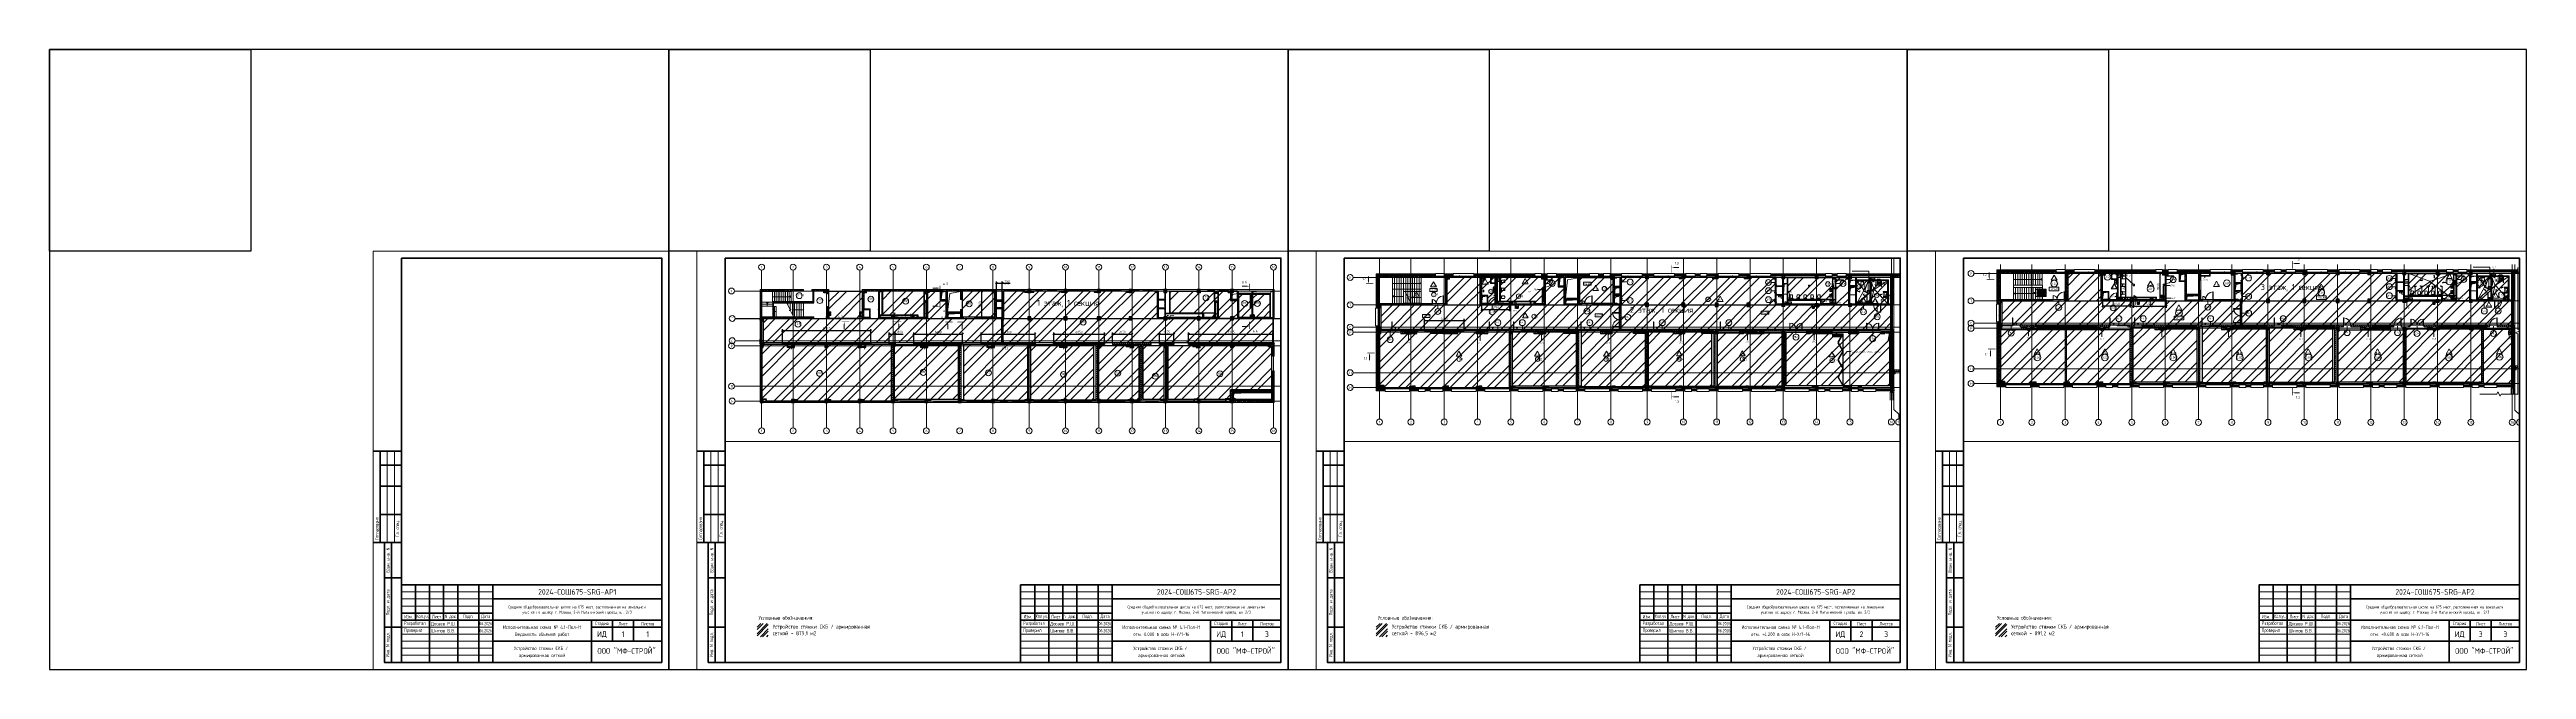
# Paper-space layout '5.1Стж5в' of a CAD drawing. Header units: millimetres. Extents: x -143 to 1617, y 0 to 440.
# The model-space entities are those that its viewports show. They can reach past a viewport. Long polylines and large blocks are cut down to what shows.
import ezdxf
from ezdxf.enums import TextEntityAlignment as Align

# ---------------------------------------------------------------- set-up
doc = ezdxf.new("R2018")
doc.units = ezdxf.units.MM
for name, pattern in [('200_ШТРИХ__ш1_п0_6_', [160, 100, -60]), ('ADSK_Линия сетки', [2500, 2000, -250, 0, -250]), ('ADSK_Невидимые', [500, 300, -200]), ('ADSK_Скрыто', [600, 300, -300]), ('Штрих короткий', [300, 150, -150])]:
    doc.linetypes.add(name, pattern=pattern)
doc.layers.get('Defpoints').update_dxf_attribs({"color": 250})
for name, color, linetype, lineweight in [('0) блоки', 250, 'Continuous', 25), ('1.1) Стяжка 5 вып.', 30, 'Continuous', 30), ('A-____-NOTE-TEXT', 250, 'Continuous', 9), ('A-AREA-____-IDEN', 250, 'Continuous', 9), ('A-DETL-____-HDLN', 250, 'ADSK_Невидимые', 9), ('A-DETL-____-OTLN', 250, 'Continuous', 5), ('A-DETL-____-THIN', 250, 'Continuous', 9), ('A-DETL-GENF-OTLN', 250, 'Continuous', 5), ('A-DOOR-____-IDEN', 250, 'Continuous', 9), ('A-DOOR-____-MCUT', 250, 'Continuous', 5), ('A-DOOR-____-OTLN', 250, 'Continuous', 5), ('A-DOOR-FRAM-MCUT', 250, 'Continuous', 5), ('A-DOOR-FRAM-OTLN', 250, 'Continuous', 5), ('A-DOOR-GLAZ-MCUT', 250, 'Continuous', 5), ('A-FLOR-____-IDEN', 250, 'Continuous', 9), ('A-FLOR-____-OTLN', 250, 'Continuous', 9), ('A-GENM-____-HDLN', 250, 'ADSK_Невидимые', 9), ('A-GENM-____-MCUT', 250, 'Continuous', 25), ('A-GENM-____-OTLN', 250, 'Continuous', 9), ('A-GLAZ-____-MCUT', 250, 'Continuous', 9), ('A-GLAZ-____-OTLN', 250, 'Continuous', 5), ('A-ROOF-___-IDEN', 250, 'Continuous', 9), ('A-ROOF-____-MCUT', 250, 'Continuous', 9), ('A-ROOF-____-OTLN', 250, 'Continuous', 5), ('A-ROOF-FNSH-MCUT', 250, 'Continuous', 9), ('A-WALL-____-MCUT', 250, 'Continuous', 13), ('A-WALL-____-PATT', 250, 'Continuous', 13), ('A-WALL-FNSH-MCUT', 250, 'Continuous', 13), ('G-____-____-DIMS', 250, 'Continuous', 9), ('G-____-____-SYMB', 250, 'ADSK_Скрыто', 9), ('G-____-____-TEXT', 250, 'Continuous', 9), ('G-XREF-____-OTLN', 250, 'Continuous', 9), ('I-WALL-____-OTLN', 250, 'Continuous', 9), ('P-SANR-FIXT-HDLN', 250, 'ADSK_Невидимые', 5), ('P-SANR-FIXT-OTLN', 250, 'Continuous', 9), ('S-COLS-____-MCUT', 250, 'Continuous', 25), ('S-COLS-____-OTLN', 250, 'Continuous', 9), ('S-GRID-____-IDEN', 250, 'Continuous', 9), ('S-GRID-____-OTLN', 250, 'Continuous', 9), ('S-STRS-____-MBND', 250, 'Continuous', 5), ('S-STRS-____-OTLN', 250, 'Continuous', 5), ('КР_Отверстия_ВК', 250, 'Continuous', 30), ('КР_Отверстия_ОВ', 250, 'Continuous', 30), ('ОВ_Корр. отв. 27.10.2025', 250, 'Continuous', 30), ('ОВ_Корр_отв_27.10.2025', 250, 'Continuous', 30)]:
    doc.layers.add(name, color=color, linetype=linetype, lineweight=lineweight)
doc.layers.add('ВЭ', color=7, linetype='Continuous')
doc.styles.add('Arial Narrow', font='ARIALN.TTF', dxfattribs={"width": 0.9, "height": 150})
doc.styles.add('GOST Common', font='', dxfattribs={"width": 0.9, "height": 350})
doc.styles.add('GOST Common_1', font='', dxfattribs={"width": 0.9, "height": 250})
doc.styles.add('GOST Common_2', font='', dxfattribs={"width": 0.8, "height": 350})
doc.styles.add('ISOCPEUR_1', font='isocpeur.ttf', dxfattribs={"width": 0.9, "height": 250})
doc.styles.add('ISOCPEUR_2', font='isocpeur.ttf', dxfattribs={"height": 160})
doc.styles.add('ISOCPEUR_3', font='isocpeur.ttf', dxfattribs={"height": 250})
doc.styles.add('ISOCPEUR_4', font='isocpeur.ttf', dxfattribs={"height": 300})
doc.styles.add('ISOCPEUR_5', font='isocpeur.ttf', dxfattribs={"height": 8})
doc.styles.add('ISOCPEUR_6', font='isocpeur.ttf', dxfattribs={"height": 3.5})
doc.styles.add('ISOCPEUR_I', font='isocpeui.ttf', dxfattribs={"width": 0.9, "height": 12.5})
doc.styles.add('ISOCPEUR_I_1', font='ГОСТ тип А.ttf', dxfattribs={"height": 2500})
doc.styles.get("Standard").update_dxf_attribs({"font": 'ГОСТ тип А.ttf'})
doc.styles.add('СПДС', font='ГОСТ тип А.ttf', dxfattribs={"width": 0.9})
doc.styles.get('GOST Common').set_extended_font_data('GOST Common')
doc.styles.get('GOST Common_1').set_extended_font_data('GOST Common')
doc.styles.get('GOST Common_2').set_extended_font_data('GOST Common')
doc.dimstyles.new('А3', dxfattribs={"dimtxt": 333, "dimasz": 222, "dimexe": 222, "dimexo": 111, "dimgap": 111, "dimtad": 1, "dimtoh": 1, "dimdec": 0, "dimrnd": 0.0015, "dimzin": 0, "dimdsep": 46, "dimtxsty": 'Standard', "dimblk": 'OBLIQUE', "dimcen": 0, "dimclrd": 7, "dimclre": 7, "dimclrt": 7, "dimadec": 0, "dimazin": 0, "dimtfac": 1, "dimtdec": 0, "dimtofl": 0, "dimtmove": 0, "dimatfit": 3, "dimfxl": 1, "dimtolj": 1, "dimtzin": 0, "dimarcsym": 0})
pattern_1 = [(135, (0, 0), (-141.42136, -141.42136), [])]
pattern_2 = [(45, (0, 0), (-251.4472, 251.4472), []), (45, (0, 381), (-251.4472, 251.4472), [])]
pattern_3 = [(45, (0, 0), (-70.71068, 70.71068), [])]
pattern_4 = [(135, (0, 0), (-142.5612, -142.5612), []), (135, (142.56, 0), (-142.5612, -142.5612), [252.016, -50.403, 3.353, -47.05])]
pattern_5 = [(50, (0, 0), (364.3679, -31.8783), [38.1, -419.1]), (355, (0, 0), (-70.4859, 382.1133), [30.48, -335.28]), (100.451, (30.36, -2.66), (293.885, 350.2334), [32.38, -356.18]), (46.184, (0, 101.6), (542.1585, -84.0858), [57.15, -628.65]), (96.636, (45.2, 94.6), (474.805, 494.8554), [48.57, -534.27]), (351.184, (0, 101.6), (474.8102, 494.85), [45.72, -502.92]), (21, (50.8, 76.2), (303.2285, -204.5305), [38.1, -419.1]), (326, (50.8, 76.2), (123.6039, 368.376), [30.48, -335.28]), (71.451, (76.07, 59.16), (426.8341, 163.8427), [32.38, -356.18]), (37.5, (0, 0), (6.17665, 169.11015), [16.764, -314.452, 16.764, -323.596, -336.55]), (37.5, (0, 0), (6.17665, 169.11015), [-671.576, 16.764, -319.786]), (7.5, (0, 0), (133.63888, 200.3615), [16.764, -177.292, 16.764, -306.832, -128.27]), (7.5, (0, 0), (133.63888, 200.3615), [-517.652, 16.764, -111.506]), (327.5, (-113.28, 0), (271.18182, -11.45836), [16.764, -110.236, 16.764, -379.476, -525.78]), (327.5, (-113.28, 0), (271.18182, -11.45836), [-523.24, 16.764, -509.016]), (317.5, (-164.08, 0), (296.2585, 50.85285), [16.764, -148.336, 16.764, -246.38, -373.38]), (317.5, (-164.08, 0), (296.2585, 50.85285), [-428.244, 16.764, -356.616])]
pattern_6 = [(135, (0, 0), (-75.43415, -75.43415), [106.68, -17.78, 3.556, -17.78]), (135, (0, 75.39), (-75.43415, -75.43415), []), (50, (0, 0), (127.52922, -11.15758), [13.335, -146.685]), (355, (0, 0), (-24.66966, 133.74002), [10.668, -117.348]), (100.451, (10.63, -0.93), (102.85973, 122.58178), [11.333, -124.663]), (46.184, (0, 35.56), (189.75516, -29.43036), [20.002, -220.027]), (96.636, (15.81, 33.1), (166.1822, 173.1996), [17, -186.995]), (351.184, (0, 35.56), (166.18393, 173.19757), [16.002, -176.022]), (21, (17.78, 26.67), (106.13027, -71.58603), [13.335, -146.685]), (326, (17.78, 26.67), (43.26188, 128.93175), [10.668, -117.348]), (71.451, (26.62, 20.7), (149.39198, 57.34505), [11.333, -124.663]), (37.5, (0, 0), (2.162228, 59.188357), [3.353, -112.573, 3.353, -115.773, -117.792]), (37.5, (0, 0), (2.162228, 59.188357), [-235.052, 3.353, -114.44]), (7.5, (0, 0), (46.773857, 70.12615), [3.353, -64.567, 3.353, -109.906, -44.894]), (7.5, (0, 0), (46.773857, 70.12615), [-181.178, 3.353, -41.542]), (327.5, (-39.65, 0), (94.91367, -4.010093), [3.353, -41.097, 3.353, -135.331, -184.023]), (327.5, (-39.65, 0), (94.91367, -4.010093), [-183.134, 3.353, -180.67]), (317.5, (-57.43, 0), (103.69057, 17.79882), [3.353, -54.432, 3.353, -88.748, -130.683]), (317.5, (-57.43, 0), (103.69057, 17.79882), [-149.885, 3.353, -127.33])]
pattern_7 = [(135, (0, 0), (-84.85281, -84.85281), []), (225, (0, 0), (84.85281, -84.85281), [])]
pattern_8 = [(45, (0, 0), (-141.42136, 141.42136), []), (135, (0, 0), (-141.42136, -141.42136), [])]
pattern_9 = [(45, (125, 0), (-22.6274, 22.6274), [])]
pattern_10 = [(135, (-601.3, -122294.79), (-141.42136, -141.42136), [])]
pattern_11 = [(135, (1481.41, 164.685), (-14.14214, -14.14214), []), (225, (1481.41, 164.685), (14.14214, -14.14214), [])]
pattern_12 = [(45, (-641.384, 164.685), (-14.1421, 14.1421), []), (135, (-641.384, 164.685), (-14.1421, -14.1421), [])]
pattern_13 = [(45, (-601.3, -122294.8), (-251.4472, 251.4472), []), (45, (-601.3, -121913.8), (-251.4472, 251.4472), [])]
pattern_14 = [(135, (1951.41, 124.685), (-14.14214, -14.14214), []), (225, (1951.41, 124.685), (14.14214, -14.14214), [])]
pattern_15 = [(45, (-171.384, 124.685), (-14.1421, 14.1421), []), (135, (-171.384, 124.685), (-14.1421, -14.1421), [])]
pattern_16 = [(45, (-601.3, -122294.8), (-224.5064, 224.5064), []), (45, (-521.92, -122294.8), (0, 449.0128), []), (45, (-680.67, -122294.8), (0, 449.0128), [])]
pattern_17 = [(135, (1751.41, 124.685), (-14.14214, -14.14214), []), (225, (1751.41, 124.685), (14.14214, -14.14214), [])]
pattern_18 = [(45, (-371.384, 124.685), (-14.1421, 14.1421), []), (135, (-371.384, 124.685), (-14.1421, -14.1421), [])]
pattern_19 = [(135, (1051.41, 164.685), (-14.1421, -14.1421), []), (225, (1051.41, 164.685), (14.1421, -14.1421), [])]
pattern_20 = [(45, (-1071.384, 164.685), (-14.1421, 14.1421), []), (135, (-1071.384, 164.685), (-14.1421, -14.1421), [])]
pattern_21 = [(135, (1301.41, 164.685), (-14.1421, -14.1421), []), (225, (1301.41, 164.685), (14.1421, -14.1421), [])]
pattern_22 = [(45, (-821.384, 164.685), (-14.1421, 14.1421), []), (135, (-821.384, 164.685), (-14.1421, -14.1421), [])]
pattern_23 = [(135, (-601.29, -122294.79), (-84.85281, -84.85281), []), (225, (-601.29, -122294.79), (84.85281, -84.85281), [])]
pattern_24 = [(45, (-601.29, -122294.79), (-70.71068, 70.71068), []), (135, (-601.29, -122294.79), (-70.71068, -70.71068), [])]
pattern_25 = [(135, (1776.41, 124.685), (-14.14214, -14.14214), []), (225, (1776.41, 124.685), (14.14214, -14.14214), [])]
pattern_26 = [(45, (-346.384, 124.685), (-14.1421, 14.1421), []), (135, (-346.384, 124.685), (-14.1421, -14.1421), [])]
pattern_27 = [(135, (1551.41, 164.685), (-14.14214, -14.14214), []), (225, (1551.41, 164.685), (14.14214, -14.14214), [])]
pattern_28 = [(45, (-571.384, 164.685), (-14.1421, 14.1421), []), (135, (-571.384, 164.685), (-14.1421, -14.1421), [])]
pattern_29 = [(135, (-601.3, -122294.79), (-142.5612, -142.5612), []), (135, (-458.73, -122294.79), (-142.5612, -142.5612), [252.016, -50.403, 3.353, -47.05])]
pattern_30 = [(50, (-601.3, -122294.8), (364.3679, -31.8783), [38.1, -419.1]), (355, (-601.3, -122294.8), (-70.4859, 382.1133), [30.48, -335.28]), (100.451, (-570.93, -122297.45), (293.885, 350.2334), [32.38, -356.18]), (46.184, (-601.3, -122193.2), (542.1585, -84.0858), [57.15, -628.65]), (96.636, (-556.1, -122200.2), (474.805, 494.8554), [48.57, -534.27]), (351.184, (-601.3, -122193.2), (474.8102, 494.85), [45.72, -502.92]), (21, (-550.5, -122218.6), (303.2285, -204.5305), [38.1, -419.1]), (326, (-550.5, -122218.6), (123.6039, 368.376), [30.48, -335.28]), (71.451, (-525.22, -122235.63), (426.8341, 163.8427), [32.38, -356.18]), (37.5, (-601.29, -122294.79), (6.17665, 169.11015), [16.764, -314.452, 16.764, -323.596, -336.55]), (37.5, (-601.29, -122294.79), (6.17665, 169.11015), [-671.576, 16.764, -319.786]), (7.5, (-601.3, -122294.79), (133.63888, 200.3615), [16.764, -177.292, 16.764, -306.832, -128.27]), (7.5, (-601.3, -122294.79), (133.63888, 200.3615), [-517.652, 16.764, -111.506]), (327.5, (-714.58, -122294.79), (271.18182, -11.45836), [16.764, -110.236, 16.764, -379.476, -525.78]), (327.5, (-714.58, -122294.79), (271.18182, -11.45836), [-523.24, 16.764, -509.016]), (317.5, (-765.38, -122294.8), (296.2585, 50.85285), [16.764, -148.336, 16.764, -246.38, -373.38]), (317.5, (-765.38, -122294.8), (296.2585, 50.85285), [-428.244, 16.764, -356.616])]
pattern_31 = [(45, (-601.3, -122294.79), (-141.42136, 141.42136), []), (135, (-601.3, -122294.79), (-141.42136, -141.42136), [])]
pattern_32 = [(135, (951.411, 164.685), (-14.1421, -14.1421), []), (225, (951.411, 164.685), (14.1421, -14.1421), [])]
pattern_33 = [(45, (-1171.384, 164.685), (-14.1421, 14.1421), []), (135, (-1171.384, 164.685), (-14.1421, -14.1421), [])]
pattern_34 = [(135, (-3188.22, -259241.39), (-141.42136, -141.42136), [])]
pattern_35 = [(45, (-3188.22, -259241.4), (-251.4472, 251.4472), []), (45, (-3188.22, -258860.4), (-251.4472, 251.4472), [])]
pattern_36 = [(135, (1751.41, 164.685), (-14.14214, -14.14214), []), (225, (1751.41, 164.685), (14.14214, -14.14214), [])]
pattern_37 = [(45, (-371.384, 164.685), (-14.1421, 14.1421), []), (135, (-371.384, 164.685), (-14.1421, -14.1421), [])]
pattern_38 = [(45, (-3188.22, -259241.4), (-224.5064, 224.5064), []), (45, (-3108.85, -259241.4), (0, 449.0128), []), (45, (-3267.6, -259241.4), (0, 449.0128), [])]
pattern_39 = [(135, (-3188.22, -259241.39), (-84.85281, -84.85281), []), (225, (-3188.22, -259241.39), (84.85281, -84.85281), [])]
pattern_40 = [(45, (-3188.22, -259241.39), (-70.71068, 70.71068), []), (135, (-3188.22, -259241.39), (-70.71068, -70.71068), [])]
pattern_41 = [(135, (-3188.22, -259241.39), (-142.5612, -142.5612), []), (135, (-3045.66, -259241.39), (-142.5612, -142.5612), [252.016, -50.403, 3.353, -47.05])]
pattern_42 = [(50, (-3188.22, -259241.4), (364.3679, -31.8783), [38.1, -419.1]), (355, (-3188.22, -259241.4), (-70.4859, 382.1133), [30.48, -335.28]), (100.451, (-3157.86, -259244.05), (293.885, 350.2334), [32.38, -356.18]), (46.184, (-3188.22, -259139.8), (542.1585, -84.0858), [57.15, -628.65]), (96.636, (-3143.04, -259146.8), (474.805, 494.8554), [48.57, -534.27]), (351.184, (-3188.2, -259139.8), (474.8102, 494.85), [45.72, -502.92]), (21, (-3137.42, -259165.2), (303.2285, -204.5305), [38.1, -419.1]), (326, (-3137.42, -259165.2), (123.6039, 368.376), [30.48, -335.28]), (71.451, (-3112.15, -259182.23), (426.8341, 163.8427), [32.38, -356.18]), (37.5, (-3188.22, -259241.39), (6.17665, 169.11015), [16.764, -314.452, 16.764, -323.596, -336.55]), (37.5, (-3188.22, -259241.39), (6.17665, 169.11015), [-671.576, 16.764, -319.786]), (7.5, (-3188.22, -259241.39), (133.63888, 200.3615), [16.764, -177.292, 16.764, -306.832, -128.27]), (7.5, (-3188.22, -259241.39), (133.63888, 200.3615), [-517.652, 16.764, -111.506]), (327.5, (-3301.51, -259241.39), (271.18182, -11.45836), [16.764, -110.236, 16.764, -379.476, -525.78]), (327.5, (-3301.51, -259241.39), (271.18182, -11.45836), [-523.24, 16.764, -509.016]), (317.5, (-3352.3, -259241.4), (296.2585, 50.85285), [16.764, -148.336, 16.764, -246.38, -373.38]), (317.5, (-3352.3, -259241.4), (296.2585, 50.85285), [-428.244, 16.764, -356.616])]
pattern_43 = [(45, (-3188.22, -259241.39), (-141.42136, 141.42136), []), (135, (-3188.22, -259241.39), (-141.42136, -141.42136), [])]

# ---------------------------------------------------------------- blocks, each defined once
blk = doc.blocks.new('*U6485')
at = {"color": 4}
blk.add_lwpolyline([(-220, -220), (220, -220), (220, 220), (-220, 220)], close=True, dxfattribs=at)
at = {"color": 3}
blk.add_lwpolyline([(-220, 220), (-77, 220), (-77, 77), (-220, 77)], close=True, dxfattribs=at)
blk = doc.blocks.new('*U6486')
at = {"color": 0, "linetype": 'ByBlock', "lineweight": -2, "transparency": 16777216}
for p in [(0, 0), (440, 0), (880, 0), (1320, 0)]:
    blk.add_blockref('*U6485', p, dxfattribs=at)
blk = doc.blocks.new('*U5439')
at = {"lineweight": 0}
blk.add_lwpolyline([(-205, -5), (5, -5), (5, 292), (-205, 292)], close=True, dxfattribs=at)
at = {"color": 0, "linetype": 'Continuous', "lineweight": 50}
blk.add_lwpolyline([(-185, 287), (0, 287), (0, 0), (-185, 0)], close=True, dxfattribs=at)
at = {"lineweight": 35}
for points in [[(-185, 150), (-205, 150)], [(-200, 85), (-200, 150)], [(-185, 140), (-200, 140)], [(-185, 125), (-200, 125)], [(-185, 105), (-200, 105)], [(-185, 85), (-205, 85)], [(-185, 85), (-197, 85), (-197, 0), (-185, 0)], [(-192, 0), (-192, 85)], [(-185, 60), (-197, 60)], [(-175, 55), (-175, 30)], [(-165, 55), (-165, 0)], [(-155, 55), (-155, 30)], [(-145, 55), (-145, 0)], [(-130, 55), (-130, 0)], [(-120, 55), (-120, 0)], [(-120, 45), (0, 45)], [(-185, 25), (-197, 25)], [(-185, 35), (-120, 35)], [(-185, 30), (0, 30)], [(-50, 30), (-50, 0)], [(-50, 25), (0, 25)], [(-35, 30), (-35, 15)], [(-20, 30), (-20, 15)], [(-120, 15), (0, 15)]]:
    blk.add_lwpolyline(points, dxfattribs=at)
at = {"lineweight": 18}
for points in [[(-195, 85), (-195, 150)], [(-190, 85), (-190, 150)], [(-185, 50), (-120, 50)], [(-185, 45), (-120, 45)], [(-185, 40), (-120, 40)], [(-185, 25), (-120, 25)], [(-185, 20), (-120, 20)], [(-185, 15), (-120, 15)], [(-185, 10), (-120, 10)], [(-185, 5), (-120, 5)]]:
    blk.add_lwpolyline(points, dxfattribs=at)
at = {"lineweight": 35}
blk.add_lwpolyline([(-185, 0), (0, 0), (0, 55), (-185, 55)], close=True, dxfattribs=at)
at = {"lineweight": 0}
blk.add_lwpolyline([(0, -5), (5, -5), (5, 0)], dxfattribs=at)
at = {"lineweight": -2, "char_height": 2.5, "attachment_point": 5, "rotation": 90, "style": 'СПДС'}
for s, insert, width in [('Согласовано', (-202.5, 95), 19.991), ('Гл. спец.', (-187.5, 95), 19.991), ('Взам. инв. N', (-194.5, 72.5), 24.991), ('Подл. и дата', (-194.5, 42.5), 34.991), ('Инв. N подл.', (-194.5, 12.5), 24.991)]:
    blk.add_mtext(s, dxfattribs=dict(at, insert=insert, width=width))
at = {"insert": (-60.2, 37.2), "char_height": 2.2, "attachment_point": 5, "style": 'СПДС'}
blk.add_mtext_dynamic_manual_height_columns('Средняя общеобразовательная школа на 675 мест, расположенная на земельном\\P\\pxqc;участке по адресу: г. Москва, 2-й Нагатинский проезд, вл. 2/3', width=118.293, gutter_width=0, heights=[12.8], dxfattribs=at)
at = {"lineweight": -2, "char_height": 2.5, "style": 'СПДС'}
for s, insert, width, attachment_point in [('Разработал', (-183.1, 27.5), 17.953, 4), ('Проверил', (-183.1, 22.5), 17.953, 4), ('Изм.', (-180, 32.5), 10, 5), ('Кол.уч.', (-170, 32.5), 10, 5), ('Лист', (-160, 32.5), 10, 5), ('N док.', (-150, 32.5), 10, 5), ('Подп.', (-137.5, 32.5), 15, 5), ('Дата', (-125, 32.5), 10, 5), ('Стадия', (-42.5, 27.5), 15, 5), ('Лист', (-27.5, 27.5), 15, 5), ('Листов', (-10, 27.5), 20, 5)]:
    blk.add_mtext(s, dxfattribs=dict(at, insert=insert, width=width, attachment_point=attachment_point))
at = {"lineweight": 30, "width": 0.9, "flags": 104}
blk.add_attdef('ШАПКА', text='', height=3, dxfattribs=at).set_placement((-135, 281), align=Align.MIDDLE_CENTER)
at = {"style": 'СПДС'}
for tag, height, p in [('ШИФР_ПРОЕКТА', 4, (-60, 50)), ('НАИМЕНОВАНИЕ_ОБЪЕКТА2', 2.5, (-85, 20)), ('НАИМЕНОВАНИЕ_ОБЪЕКТА', 2.5, (-85, 25)), ('СТАДИЯ', 4, (-42.5, 20)), ('ЛИСТ_первый', 4, (-27.5, 20)), ('ЛИСТОВ', 4, (-10, 20)), ('НАИМЕНОВАНИЕ_ЧЕРТЕЖА2', 2.5, (-85, 5)), ('НАИМЕНОВАНИЕ_ЧЕРТЕЖА1', 2.5, (-85, 10)), ('ОРГАНИЗАЦИЯ_РАЗРАБОТЧИК1', 4, (-25, 8.1))]:
    blk.add_attdef(tag, text='', height=height, dxfattribs=at).set_placement(p, align=Align.MIDDLE_CENTER)
for tag, p in [('РАЗРАБОТЧИК', (-164, 27.5)), ('РУК.ГРУППЫ', (-164, 22.5))]:
    blk.add_attdef(tag, text='', height=2.5, dxfattribs=at).set_placement(p, align=Align.MIDDLE_LEFT)
at = {"style": 'СПДС', "width": 0.9}
for tag, p in [('ДАТА1', (-129.6, 26.4)), ('ДАТА2', (-129.6, 21.4))]:
    blk.add_attdef(tag, p, '', height=2.3, dxfattribs=at)
blk = doc.blocks.new('*U6474')
at = {"lineweight": 0}
blk.add_lwpolyline([(-415, -5), (5, -5), (5, 292), (-415, 292)], close=True, dxfattribs=at)
at = {"color": 0, "linetype": 'Continuous', "lineweight": 50}
blk.add_lwpolyline([(-395, 287), (0, 287), (0, 0), (-395, 0)], close=True, dxfattribs=at)
at = {"lineweight": 35}
for points in [[(-395, 150), (-415, 150)], [(-410, 85), (-410, 150)], [(-395, 140), (-410, 140)], [(-395, 125), (-410, 125)], [(-395, 105), (-410, 105)], [(-395, 85), (-415, 85)], [(-395, 85), (-407, 85), (-407, 0), (-395, 0)], [(-402, 0), (-402, 85)], [(-395, 60), (-407, 60)], [(-175, 55), (-175, 30)], [(-165, 55), (-165, 0)], [(-155, 55), (-155, 30)], [(-145, 55), (-145, 0)], [(-130, 55), (-130, 0)], [(-120, 55), (-120, 0)], [(-120, 45), (0, 45)], [(-395, 25), (-407, 25)], [(-185, 35), (-120, 35)], [(-185, 30), (0, 30)], [(-50, 30), (-50, 0)], [(-50, 25), (0, 25)], [(-35, 30), (-35, 15)], [(-20, 30), (-20, 15)], [(-120, 15), (0, 15)]]:
    blk.add_lwpolyline(points, dxfattribs=at)
at = {"lineweight": 18}
for points in [[(-405, 85), (-405, 150)], [(-400, 85), (-400, 150)], [(-185, 50), (-120, 50)], [(-185, 45), (-120, 45)], [(-185, 40), (-120, 40)], [(-185, 25), (-120, 25)], [(-185, 20), (-120, 20)], [(-185, 15), (-120, 15)], [(-185, 10), (-120, 10)], [(-185, 5), (-120, 5)]]:
    blk.add_lwpolyline(points, dxfattribs=at)
at = {"lineweight": 35}
blk.add_lwpolyline([(-185, 0), (0, 0), (0, 55), (-185, 55)], close=True, dxfattribs=at)
at = {"lineweight": 0}
blk.add_lwpolyline([(0, -5), (5, -5), (5, 0)], dxfattribs=at)
at = {"lineweight": -2, "char_height": 2.5, "attachment_point": 5, "rotation": 90, "style": 'СПДС'}
for s, insert, width in [('Согласовано', (-412.5, 95), 19.991), ('Гл. спец.', (-397.5, 95), 19.991), ('Взам. инв. N', (-404.5, 72.5), 24.991), ('Подл. и дата', (-404.5, 42.5), 34.991), ('Инв. N подл.', (-404.5, 12.5), 24.991)]:
    blk.add_mtext(s, dxfattribs=dict(at, insert=insert, width=width))
at = {"insert": (-60.2, 37.2), "char_height": 2.2, "attachment_point": 5, "style": 'СПДС'}
blk.add_mtext_dynamic_manual_height_columns('Средняя общеобразовательная школа на 675 мест, расположенная на земельном\\P\\pxqc;участке по адресу: г. Москва, 2-й Нагатинский проезд, вл. 2/3', width=118.293, gutter_width=0, heights=[12.8], dxfattribs=at)
at = {"lineweight": -2, "char_height": 2.5, "style": 'СПДС'}
for s, insert, width, attachment_point in [('Разработал', (-183.1, 27.5), 17.953, 4), ('Проверил', (-183.1, 22.5), 17.953, 4), ('Изм.', (-180, 32.5), 10, 5), ('Кол.уч.', (-170, 32.5), 10, 5), ('Лист', (-160, 32.5), 10, 5), ('N док.', (-150, 32.5), 10, 5), ('Подп.', (-137.5, 32.5), 15, 5), ('Дата', (-125, 32.5), 10, 5), ('Стадия', (-42.5, 27.5), 15, 5), ('Лист', (-27.5, 27.5), 15, 5), ('Листов', (-10, 27.5), 20, 5)]:
    blk.add_mtext(s, dxfattribs=dict(at, insert=insert, width=width, attachment_point=attachment_point))
at = {"lineweight": 30, "width": 0.9, "flags": 104}
blk.add_attdef('ШАПКА', text='', height=3, dxfattribs=at).set_placement((-135, 281), align=Align.MIDDLE_CENTER)
at = {"style": 'СПДС'}
for tag, height, p in [('ШИФР_ПРОЕКТА', 4, (-60, 50)), ('НАИМЕНОВАНИЕ_ОБЪЕКТА2', 2.5, (-85, 20)), ('НАИМЕНОВАНИЕ_ОБЪЕКТА', 2.5, (-85, 25)), ('СТАДИЯ', 4, (-42.5, 20)), ('ЛИСТ_первый', 4, (-27.5, 20)), ('ЛИСТОВ', 4, (-10, 20)), ('НАИМЕНОВАНИЕ_ЧЕРТЕЖА2', 2.5, (-85, 5)), ('НАИМЕНОВАНИЕ_ЧЕРТЕЖА1', 2.5, (-85, 10)), ('ОРГАНИЗАЦИЯ_РАЗРАБОТЧИК1', 4, (-25, 8.1))]:
    blk.add_attdef(tag, text='', height=height, dxfattribs=at).set_placement(p, align=Align.MIDDLE_CENTER)
for tag, p in [('РАЗРАБОТЧИК', (-164, 27.5)), ('РУК.ГРУППЫ', (-164, 22.5))]:
    blk.add_attdef(tag, text='', height=2.5, dxfattribs=at).set_placement(p, align=Align.MIDDLE_LEFT)
at = {"style": 'СПДС', "width": 0.9}
for tag, p in [('ДАТА1', (-129.6, 26.4)), ('ДАТА2', (-129.6, 21.4))]:
    blk.add_attdef(tag, p, '', height=2.3, dxfattribs=at)
blk = doc.blocks.new('Окно_СКБ_1Ст1 - 120_Окно_СКБ_1Ст_900_ОК3л-29018700-Кладочный план на отм_ 0_000_ Секция 1_')
at = {"layer": 'A-GLAZ-____-MCUT'}
for p, q in [((-450, -125), (450, -125)), ((-450, -195), (450, -195))]:
    blk.add_line(p, q, dxfattribs=at)
at = {"layer": 'A-GLAZ-____-OTLN'}
for p, q in [((450, -125), (-450, -125)), ((-450, -195), (450, -195))]:
    blk.add_line(p, q, dxfattribs=at)
blk = doc.blocks.new('Окно_СКБ_1Ст1 - 120_Окно_СКБ_1Ст_1700_ОК19Л-29018918-Кладочный план на отм_ 0_000_ Секция 1_')
at = {"layer": 'A-GLAZ-____-MCUT'}
for p, q in [((-850, -125), (850, -125)), ((-850, -195), (850, -195))]:
    blk.add_line(p, q, dxfattribs=at)
at = {"layer": 'A-GLAZ-____-OTLN'}
for p, q in [((850, -125), (-850, -125)), ((-850, -195), (850, -195))]:
    blk.add_line(p, q, dxfattribs=at)
blk = doc.blocks.new('Окно_СКБ_2Ст1 - Окно_СКБ_2Ст 3300_ОК1Л-35431506-Кладочный план на отм_ 0_000_ Секция 1_')
at = {"layer": 'A-GLAZ-____-MCUT'}
for p, q in [((-1650, -125), (1650, -125)), ((-1650, -195), (1650, -195))]:
    blk.add_line(p, q, dxfattribs=at)
at = {"layer": 'A-GLAZ-____-OTLN'}
for p, q in [((1650, -125), (-1650, -125)), ((-1650, -195), (1650, -195))]:
    blk.add_line(p, q, dxfattribs=at)
blk = doc.blocks.new('Окно_СКБ_2Ст1 - Окно_СКБ_2Ст 3300_ОК2-29018968-Кладочный план на отм_ 0_000_ Секция 1_')
at = {"layer": 'A-GLAZ-____-MCUT'}
for p, q in [((-1650, -125), (1650, -125)), ((-1650, -195), (1650, -195))]:
    blk.add_line(p, q, dxfattribs=at)
at = {"layer": 'A-GLAZ-____-OTLN'}
for p, q in [((1650, -125), (-1650, -125)), ((-1650, -195), (1650, -195))]:
    blk.add_line(p, q, dxfattribs=at)
blk = doc.blocks.new('Окно_СКБ_2Ст1 - Окно_СКБ_2Ст_3300_ОК1-29020644-Кладочный план на отм_ 0_000_ Секция 1_')
at = {"layer": 'A-GLAZ-____-MCUT'}
for p, q in [((-1650, -125), (1650, -125)), ((-1650, -195), (1650, -195))]:
    blk.add_line(p, q, dxfattribs=at)
at = {"layer": 'A-GLAZ-____-OTLN'}
for p, q in [((1650, -125), (-1650, -125)), ((-1650, -195), (1650, -195))]:
    blk.add_line(p, q, dxfattribs=at)
blk = doc.blocks.new('Окно_СКБ_2Ст1 - Окно_СКБ_2Ст 3300_ОК2л-29018874-Кладочный план на отм_ 0_000_ Секция 1_')
at = {"layer": 'A-GLAZ-____-MCUT'}
for p, q in [((-1650, -125), (1650, -125)), ((-1650, -195), (1650, -195))]:
    blk.add_line(p, q, dxfattribs=at)
at = {"layer": 'A-GLAZ-____-OTLN'}
for p, q in [((1650, -125), (-1650, -125)), ((-1650, -195), (1650, -195))]:
    blk.add_line(p, q, dxfattribs=at)
blk = doc.blocks.new('Окно_СКБ_2Ст1 - Окно_СКБ_2Ст_3300_ОК1-V1-Кладочный план на отм_ 0_000_ Секция 1_')
at = {"layer": 'A-GLAZ-____-MCUT'}
for p, q in [((-1650, -125), (1650, -125)), ((-1650, -195), (1650, -195))]:
    blk.add_line(p, q, dxfattribs=at)
at = {"layer": 'A-GLAZ-____-OTLN'}
for p, q in [((1650, -125), (-1650, -125)), ((-1650, -195), (1650, -195))]:
    blk.add_line(p, q, dxfattribs=at)
blk = doc.blocks.new('Окно_СКБ_2Ст1 - Окно_СКБ_2Ст 3300_ОК2л-V2-Кладочный план на отм_ 0_000_ Секция 1_')
at = {"layer": 'A-GLAZ-____-MCUT'}
for p, q in [((-1650, -125), (1650, -125)), ((-1650, -195), (1650, -195))]:
    blk.add_line(p, q, dxfattribs=at)
at = {"layer": 'A-GLAZ-____-OTLN'}
for p, q in [((1650, -125), (-1650, -125)), ((-1650, -195), (1650, -195))]:
    blk.add_line(p, q, dxfattribs=at)
blk = doc.blocks.new('Окно_СКБ_2Ст1 - Окно_СКБ_2Ст_2800_ОК11Л-29018712-Кладочный план на отм_ 0_000_ Секция 1_')
at = {"layer": 'A-GLAZ-____-MCUT'}
for p, q in [((-1400, -125), (1400, -125)), ((-1400, -195), (1400, -195))]:
    blk.add_line(p, q, dxfattribs=at)
at = {"layer": 'A-GLAZ-____-OTLN'}
for p, q in [((1400, -125), (-1400, -125)), ((-1400, -195), (1400, -195))]:
    blk.add_line(p, q, dxfattribs=at)
blk = doc.blocks.new('Окно_СКБ_1Ст1 - 120_Окно_СКБ_1Ст_900_ОК3л-V3-Кладочный план на отм_ 0_000_ Секция 1_')
at = {"layer": 'A-GLAZ-____-MCUT'}
for p, q in [((-450, -125), (450, -125)), ((-450, -195), (450, -195))]:
    blk.add_line(p, q, dxfattribs=at)
at = {"layer": 'A-GLAZ-____-OTLN'}
for p, q in [((450, -125), (-450, -125)), ((-450, -195), (450, -195))]:
    blk.add_line(p, q, dxfattribs=at)
blk = doc.blocks.new('Окно_СКБ_1Ст1 - 120_Окно_СКБ_1Ст_1700_ОК19Л-V4-Кладочный план на отм_ 0_000_ Секция 1_')
at = {"layer": 'A-GLAZ-____-MCUT'}
for p, q in [((-850, -125), (850, -125)), ((-850, -195), (850, -195))]:
    blk.add_line(p, q, dxfattribs=at)
at = {"layer": 'A-GLAZ-____-OTLN'}
for p, q in [((850, -125), (-850, -125)), ((-850, -195), (850, -195))]:
    blk.add_line(p, q, dxfattribs=at)
blk = doc.blocks.new('Окно_СКБ_2Ст1 - Окно_СКБ_2Ст_2400_ОК16Л-36323578-Кладочный план на отм_ 0_000_ Секция 1_')
at = {"layer": 'A-GLAZ-____-MCUT'}
for p, q in [((-1200, -125), (1200, -125)), ((-1200, -195), (1200, -195))]:
    blk.add_line(p, q, dxfattribs=at)
at = {"layer": 'A-GLAZ-____-OTLN'}
for p, q in [((1200, -125), (-1200, -125)), ((-1200, -195), (1200, -195))]:
    blk.add_line(p, q, dxfattribs=at)
blk = doc.blocks.new('Окно_СКБ_1Ст1 - 120_Окно_СКБ_1Ст_1250_ОК14Л-29018784-Кладочный план на отм_ 0_000_ Секция 1_')
at = {"layer": 'A-GLAZ-____-MCUT'}
for p, q in [((-625, -125), (625, -125)), ((-625, -195), (625, -195))]:
    blk.add_line(p, q, dxfattribs=at)
at = {"layer": 'A-GLAZ-____-OTLN'}
for p, q in [((625, -125), (-625, -125)), ((-625, -195), (625, -195))]:
    blk.add_line(p, q, dxfattribs=at)
blk = doc.blocks.new('Окно_СКБ_2Ст1 - Окно_СКБ_2Ст_2800_ОК11-29018754-Кладочный план на отм_ 0_000_ Секция 1_')
at = {"layer": 'A-GLAZ-____-MCUT'}
for p, q in [((-1400, -125), (1400, -125)), ((-1400, -195), (1400, -195))]:
    blk.add_line(p, q, dxfattribs=at)
at = {"layer": 'A-GLAZ-____-OTLN'}
for p, q in [((1400, -125), (-1400, -125)), ((-1400, -195), (1400, -195))]:
    blk.add_line(p, q, dxfattribs=at)
blk = doc.blocks.new('Окно_СКБ_1Ст1 - 120_Окно_СКБ_1Ст_1250_ОКп14_E30-37619683-Кладочный план на отм_ 0_000_ Секция 1_')
at = {"layer": 'A-GLAZ-____-MCUT'}
for p, q in [((-625, -125), (625, -125)), ((-625, -195), (625, -195))]:
    blk.add_line(p, q, dxfattribs=at)
at = {"layer": 'A-GLAZ-____-OTLN'}
for p, q in [((625, -125), (-625, -125)), ((-625, -195), (625, -195))]:
    blk.add_line(p, q, dxfattribs=at)
blk = doc.blocks.new('Окно_СКБ_1Ст1 - 120_Окно_СКБ_1Ст_1250_ОК14Л-V5-Кладочный план на отм_ 0_000_ Секция 1_')
at = {"layer": 'A-GLAZ-____-MCUT'}
for p, q in [((-625, -125), (625, -125)), ((-625, -195), (625, -195))]:
    blk.add_line(p, q, dxfattribs=at)
at = {"layer": 'A-GLAZ-____-OTLN'}
for p, q in [((625, -125), (-625, -125)), ((-625, -195), (625, -195))]:
    blk.add_line(p, q, dxfattribs=at)
blk = doc.blocks.new('Окно_СКБ_2Ст1 - Окно_СКБ_2Ст_2800_ОК12-29019270-Кладочный план на отм_ 0_000_ Секция 1_')
at = {"layer": 'A-GLAZ-____-MCUT'}
for p, q in [((-1400, -125), (1400, -125)), ((-1400, -195), (1400, -195))]:
    blk.add_line(p, q, dxfattribs=at)
at = {"layer": 'A-GLAZ-____-OTLN'}
for p, q in [((1400, -125), (-1400, -125)), ((-1400, -195), (1400, -195))]:
    blk.add_line(p, q, dxfattribs=at)
blk = doc.blocks.new('_Wn_-As_OpeningMEP_floor__Rectangular - _Wn_-As_OpeningMEP_floor__Rectangular-32466847-Кладочный план на отм_ 0_000_ Секция 1_')
at = {"layer": 'A-DETL-GENF-OTLN'}
for p, q in [((-250, -50), (-212, 112)), ((-212, 112), (250, 150))]:
    blk.add_line(p, q, dxfattribs=at)
blk = doc.blocks.new('_Wn_-As_OpeningMEP_floor__Rectangular - _Wn_-As_OpeningMEP_floor__Rectangular-V6-Кладочный план на отм_ 0_000_ Секция 1_')
at = {"layer": 'A-DETL-GENF-OTLN'}
for p, q in [((-250, -50), (-212, 112)), ((-212, 112), (250, 150))]:
    blk.add_line(p, q, dxfattribs=at)
blk = doc.blocks.new('BSC_Колонна _Прямоугольная - 400x400-31225807-Кладочный план на отм_ 0_000_ Секция 1_')
at = {"layer": 'S-COLS-____-OTLN', "lineweight": 5}
h = blk.add_hatch(dxfattribs=at)
h.set_pattern_fill('FP_12', color=256, style=0, pattern_type=2)
h.set_pattern_definition([(135, (0.02, -50975), (-142.5619, -142.5619), []), (135, (142.58, -50975), (-142.5619, -142.5619), [252.016, -50.403, 3.353, -47.05])])
h.paths.add_polyline_path([(-200, -200), (200, -200), (200, 200), (-200, 200), (-200, -10)])
at = {"layer": 'S-COLS-____-MCUT'}
for p, q in [((200, 200), (-200, 200)), ((-200, 200), (-200, -200)), ((200, -200), (200, 200)), ((-200, -200), (200, -200))]:
    blk.add_line(p, q, dxfattribs=at)
blk = doc.blocks.new('BSC_Колонна _Прямоугольная - 400x400-31225808-Кладочный план на отм_ 0_000_ Секция 1_')
at = {"layer": 'S-COLS-____-OTLN', "lineweight": 5}
h = blk.add_hatch(dxfattribs=at)
h.set_pattern_fill('FP_13', color=256, style=0, pattern_type=2)
h.set_pattern_definition([(135, (-4249.98, -50975), (-142.5619, -142.5619), []), (135, (-4107.42, -50975), (-142.5619, -142.5619), [252.016, -50.403, 3.353, -47.05])])
h.paths.add_polyline_path([(-200, -200), (200, -200), (200, 200), (-200, 200), (-200, -100)])
at = {"layer": 'S-COLS-____-MCUT'}
for p, q in [((200, 200), (-200, 200)), ((-200, 200), (-200, -100)), ((200, -200), (200, 200)), ((-200, -100), (-200, -200)), ((-200, -200), (200, -200))]:
    blk.add_line(p, q, dxfattribs=at)
blk = doc.blocks.new('BSC_Колонна _Прямоугольная - 400x400-V7-Кладочный план на отм_ 0_000_ Секция 1_')
at = {"layer": 'S-COLS-____-OTLN', "lineweight": 5}
h = blk.add_hatch(dxfattribs=at)
h.set_pattern_fill('FP_14', color=256, style=0, pattern_type=2)
h.set_pattern_definition([(135, (-8749.98, -50975), (-142.5619, -142.5619), []), (135, (-8607.42, -50975), (-142.5619, -142.5619), [252.016, -50.403, 3.353, -47.05])])
h.paths.add_polyline_path([(-200, -200), (200, -200), (200, 200), (-200, 200), (-200, -10)])
at = {"layer": 'S-COLS-____-MCUT'}
for p, q in [((200, 200), (-200, 200)), ((-200, 200), (-200, -200)), ((200, -200), (200, 200)), ((-200, -200), (200, -200))]:
    blk.add_line(p, q, dxfattribs=at)
blk = doc.blocks.new('BSC_Колонна _Прямоугольная - 400x400-V8-Кладочный план на отм_ 0_000_ Секция 1_')
at = {"layer": 'S-COLS-____-OTLN', "lineweight": 5}
h = blk.add_hatch(dxfattribs=at)
h.set_pattern_fill('FP_15', color=256, style=0, pattern_type=2)
h.set_pattern_definition([(135, (-13249.98, -50975), (-142.5619, -142.5619), []), (135, (-13107.42, -50975), (-142.5619, -142.5619), [252.016, -50.403, 3.353, -47.05])])
h.paths.add_polyline_path([(-200, -200), (200, -200), (200, 200), (-200, 200)])
at = {"layer": 'S-COLS-____-MCUT'}
for p, q in [((200, 200), (-200, 200)), ((-200, 200), (-200, -200)), ((200, -100), (200, 200)), ((-200, -200), (200, -200)), ((200, -200), (200, -100))]:
    blk.add_line(p, q, dxfattribs=at)
blk = doc.blocks.new('BSC_Колонна _Прямоугольная - 400x400-V9-Кладочный план на отм_ 0_000_ Секция 1_')
at = {"layer": 'S-COLS-____-OTLN', "lineweight": 5}
h = blk.add_hatch(dxfattribs=at)
h.set_pattern_fill('FP_16', color=256, style=0, pattern_type=2)
h.set_pattern_definition([(135, (-22249.98, -50975), (-142.5619, -142.5619), []), (135, (-22107.42, -50975), (-142.5619, -142.5619), [252.016, -50.403, 3.353, -47.05])])
h.paths.add_polyline_path([(-200, -200), (200, -200), (200, 200), (-200, 200), (-200, -10)])
at = {"layer": 'S-COLS-____-MCUT'}
for p, q in [((200, 200), (-200, 200)), ((-200, 200), (-200, -200)), ((200, -200), (200, 200)), ((-200, -200), (200, -200))]:
    blk.add_line(p, q, dxfattribs=at)
blk = doc.blocks.new('BSC_Колонна _Прямоугольная - 400x400-V10-Кладочный план на отм_ 0_000_ Секция 1_')
at = {"layer": 'S-COLS-____-OTLN', "lineweight": 5}
h = blk.add_hatch(dxfattribs=at)
h.set_pattern_fill('FP_17', color=256, style=0, pattern_type=2)
h.set_pattern_definition([(135, (-31249.98, -50975), (-142.5619, -142.5619), []), (135, (-31107.42, -50975), (-142.5619, -142.5619), [252.016, -50.403, 3.353, -47.05])])
h.paths.add_polyline_path([(-200, -200), (200, -200), (200, 200), (-200, 200)])
at = {"layer": 'S-COLS-____-MCUT'}
for p, q in [((200, 200), (-200, 200)), ((-200, 200), (-200, -200)), ((200, -200), (200, 200)), ((-200, -200), (200, -200))]:
    blk.add_line(p, q, dxfattribs=at)
blk = doc.blocks.new('BSC_Колонна _Прямоугольная - 400x400-V11-Кладочный план на отм_ 0_000_ Секция 1_')
at = {"layer": 'S-COLS-____-OTLN', "lineweight": 5}
h = blk.add_hatch(dxfattribs=at)
h.set_pattern_fill('FP_18', color=256, style=0, pattern_type=2)
h.set_pattern_definition([(135, (-41049.98, -50975), (-142.5619, -142.5619), []), (135, (-40907.42, -50975), (-142.5619, -142.5619), [252.016, -50.403, 3.353, -47.05])])
h.paths.add_polyline_path([(-200, -200), (200, -200), (200, 200), (-200, 200)])
at = {"layer": 'S-COLS-____-MCUT'}
for p, q in [((200, 200), (-200, 200)), ((-200, 200), (-200, -200)), ((200, -200), (200, 200)), ((-200, -200), (200, -200))]:
    blk.add_line(p, q, dxfattribs=at)
blk = doc.blocks.new('BSC_Колонна _Прямоугольная - 400x400-V12-Кладочный план на отм_ 0_000_ Секция 1_')
at = {"layer": 'S-COLS-____-OTLN', "lineweight": 5}
h = blk.add_hatch(dxfattribs=at)
h.set_pattern_fill('FP_19', color=256, style=0, pattern_type=2)
h.set_pattern_definition([(135, (-45549.98, -50975), (-142.5619, -142.5619), []), (135, (-45407.42, -50975), (-142.5619, -142.5619), [252.016, -50.403, 3.353, -47.05])])
h.paths.add_polyline_path([(-200, -200), (200, -200), (200, 200), (-200, 200), (-200, -10)])
at = {"layer": 'S-COLS-____-MCUT'}
for p, q in [((200, 200), (-200, 200)), ((-200, 200), (-200, -200)), ((200, -200), (200, 200)), ((-200, -200), (200, -200))]:
    blk.add_line(p, q, dxfattribs=at)
blk = doc.blocks.new('BSC_Колонна _Прямоугольная - 400x400-V13-Кладочный план на отм_ 0_000_ Секция 1_')
at = {"layer": 'S-COLS-____-OTLN', "lineweight": 5}
h = blk.add_hatch(dxfattribs=at)
h.set_pattern_fill('FP_20', color=256, style=0, pattern_type=2)
h.set_pattern_definition([(135, (-50049.98, -50975), (-142.5619, -142.5619), []), (135, (-49907.42, -50975), (-142.5619, -142.5619), [252.016, -50.403, 3.353, -47.05])])
h.paths.add_polyline_path([(-200, -200), (200, -200), (200, 200), (-200, 200), (-200, -10)])
at = {"layer": 'S-COLS-____-MCUT'}
for p, q in [((200, 200), (-200, 200)), ((-200, 200), (-200, -200)), ((200, -200), (200, 200)), ((-200, -200), (200, -200))]:
    blk.add_line(p, q, dxfattribs=at)
blk = doc.blocks.new('BSC_Колонна _Прямоугольная - 400x400-V14-Кладочный план на отм_ 0_000_ Секция 1_')
at = {"layer": 'S-COLS-____-OTLN', "lineweight": 5}
h = blk.add_hatch(dxfattribs=at)
h.set_pattern_fill('FP_21', color=256, style=0, pattern_type=2)
h.set_pattern_definition([(135, (-54549.98, -50975), (-142.5619, -142.5619), []), (135, (-54407.42, -50975), (-142.5619, -142.5619), [252.016, -50.403, 3.353, -47.05])])
h.paths.add_polyline_path([(-200, -200), (200, -200), (200, 200), (-200, 200), (-200, -10)])
at = {"layer": 'S-COLS-____-MCUT'}
for p, q in [((200, 200), (-200, 200)), ((-200, 200), (-200, -200)), ((200, -200), (200, 200)), ((-200, -200), (200, -200))]:
    blk.add_line(p, q, dxfattribs=at)
blk = doc.blocks.new('BSC_Колонна _Прямоугольная - 400x400-V15-Кладочный план на отм_ 0_000_ Секция 1_')
at = {"layer": 'S-COLS-____-OTLN', "lineweight": 5}
h = blk.add_hatch(dxfattribs=at)
h.set_pattern_fill('FP_22', color=256, style=0, pattern_type=2)
h.set_pattern_definition([(135, (-63549.98, -50975), (-142.5619, -142.5619), []), (135, (-63407.42, -50975), (-142.5619, -142.5619), [252.016, -50.403, 3.353, -47.05])])
h.paths.add_polyline_path([(-200, -200), (200, -200), (200, 200), (-200, 200)])
at = {"layer": 'S-COLS-____-MCUT'}
for p, q in [((200, 200), (-200, 200)), ((-200, 200), (-200, -200)), ((200, -200), (200, 200)), ((-200, -200), (200, -200))]:
    blk.add_line(p, q, dxfattribs=at)
blk = doc.blocks.new('BSC_Колонна _Прямоугольная - 400x400-V16-Кладочный план на отм_ 0_000_ Секция 1_')
at = {"layer": 'S-COLS-____-OTLN', "lineweight": 5}
h = blk.add_hatch(dxfattribs=at)
h.set_pattern_fill('FP_23', color=256, style=0, pattern_type=2)
h.set_pattern_definition([(135, (-36149.98, -54675), (-142.5619, -142.5619), []), (135, (-36007.42, -54675), (-142.5619, -142.5619), [252.016, -50.403, 3.353, -47.05])])
h.paths.add_polyline_path([(-200, -200), (200, -200), (200, 200), (-200, 200)])
at = {"layer": 'S-COLS-____-MCUT'}
for p, q in [((200, 200), (-200, 200)), ((-200, 200), (-200, -200)), ((200, -200), (200, 200)), ((-200, -200), (200, -200))]:
    blk.add_line(p, q, dxfattribs=at)
blk = doc.blocks.new('BSC_Колонна _Прямоугольная - 400x400-V17-Кладочный план на отм_ 0_000_ Секция 1_')
at = {"layer": 'S-COLS-____-OTLN', "lineweight": 5}
h = blk.add_hatch(dxfattribs=at)
h.set_pattern_fill('FP_24', color=256, style=0, pattern_type=2)
h.set_pattern_definition([(135, (-41049.98, -54675), (-142.5619, -142.5619), []), (135, (-40907.42, -54675), (-142.5619, -142.5619), [252.016, -50.403, 3.353, -47.05])])
h.paths.add_polyline_path([(-200, -200), (200, -200), (200, 200), (-200, 200)])
at = {"layer": 'S-COLS-____-MCUT'}
for p, q in [((200, 200), (-200, 200)), ((-200, 200), (-200, -200)), ((200, -200), (200, 200)), ((-200, -200), (200, -200))]:
    blk.add_line(p, q, dxfattribs=at)
blk = doc.blocks.new('BSC_Колонна _Прямоугольная - 400x400-V18-Кладочный план на отм_ 0_000_ Секция 1_')
at = {"layer": 'S-COLS-____-OTLN', "lineweight": 5}
h = blk.add_hatch(dxfattribs=at)
h.set_pattern_fill('FP_25', color=256, style=0, pattern_type=2)
h.set_pattern_definition([(135, (-45549.98, -54675), (-142.5619, -142.5619), []), (135, (-45407.42, -54675), (-142.5619, -142.5619), [252.016, -50.403, 3.353, -47.05])])
h.paths.add_polyline_path([(-200, -200), (200, -200), (200, 200), (-200, 200)])
at = {"layer": 'S-COLS-____-MCUT'}
for p, q in [((200, 200), (-200, 200)), ((-200, 200), (-200, -200)), ((200, -200), (200, 200)), ((-200, -200), (200, -200))]:
    blk.add_line(p, q, dxfattribs=at)
blk = doc.blocks.new('BSC_Колонна _Прямоугольная - 400x400-V19-Кладочный план на отм_ 0_000_ Секция 1_')
at = {"layer": 'S-COLS-____-OTLN', "lineweight": 5}
h = blk.add_hatch(dxfattribs=at)
h.set_pattern_fill('FP_26', color=256, style=0, pattern_type=2)
h.set_pattern_definition([(135, (-49849.98, -54675), (-142.5619, -142.5619), []), (135, (-49707.42, -54675), (-142.5619, -142.5619), [252.016, -50.403, 3.353, -47.05])])
h.paths.add_polyline_path([(-200, -200), (200, -200), (200, 200), (-200, 200)])
at = {"layer": 'S-COLS-____-MCUT'}
for p, q in [((200, 200), (-200, 200)), ((-200, 200), (-200, -200)), ((200, -200), (200, 200)), ((-200, -200), (200, -200))]:
    blk.add_line(p, q, dxfattribs=at)
blk = doc.blocks.new('BSC_Колонна _Прямоугольная - 400x400-V20-Кладочный план на отм_ 0_000_ Секция 1_')
at = {"layer": 'S-COLS-____-OTLN', "lineweight": 5}
h = blk.add_hatch(dxfattribs=at)
h.set_pattern_fill('FP_27', color=256, style=0, pattern_type=2)
h.set_pattern_definition([(135, (-63549.98, -54675), (-142.5619, -142.5619), []), (135, (-63407.42, -54675), (-142.5619, -142.5619), [252.016, -50.403, 3.353, -47.05])])
h.paths.add_polyline_path([(-200, -200), (200, -200), (200, 200), (-200, 200)])
at = {"layer": 'S-COLS-____-MCUT'}
for p, q in [((200, 200), (-200, 200)), ((-200, 200), (-200, -200)), ((200, -200), (200, 200)), ((-200, -200), (200, -200))]:
    blk.add_line(p, q, dxfattribs=at)
blk = doc.blocks.new('_Wn_-As_OpeningMEP_floor__Rectangular - _Wn_-As_OpeningMEP_floor__Rectangular-32466854-Кладочный план на отм_ 0_000_ Секция 1_')
at = {"layer": 'A-DETL-GENF-OTLN'}
for p, q in [((-700, -90), (-639, 129)), ((-639, 129), (696, 190))]:
    blk.add_line(p, q, dxfattribs=at)
blk = doc.blocks.new('_Wn_-As_OpeningMEP_floor__Rectangular - _Wn_-As_OpeningMEP_floor__Rectangular-32466851-Кладочный план на отм_ 0_000_ Секция 1_')
at = {"layer": 'A-DETL-GENF-OTLN'}
for p, q in [((-100, -200), (-62, 262)), ((-62, 262), (100, 300))]:
    blk.add_line(p, q, dxfattribs=at)
blk = doc.blocks.new('_Wn_-As_OpeningMEP_floor__Rectangular - _Wn_-As_OpeningMEP_floor__Rectangular-32466841-Кладочный план на отм_ 0_000_ Секция 1_')
at = {"layer": 'A-DETL-GENF-OTLN'}
for p, q in [((-200, -90), (-156, 146)), ((-156, 146), (200, 190))]:
    blk.add_line(p, q, dxfattribs=at)
blk = doc.blocks.new('_Wn_-As_OpeningMEP_floor__Rectangular - _Wn_-As_OpeningMEP_floor__Rectangular-32466850-Кладочный план на отм_ 0_000_ Секция 1_')
at = {"layer": 'A-DETL-GENF-OTLN'}
for p, q in [((-325, -500), (-216, 491)), ((-216, 491), (325, 600))]:
    blk.add_line(p, q, dxfattribs=at)
blk = doc.blocks.new('_Wn_-As_OpeningMEP_floor__Rectangular - _Wn_-As_OpeningMEP_floor__Rectangular-32466825-Кладочный план на отм_ 0_000_ Секция 1_')
at = {"layer": 'A-DETL-GENF-OTLN'}
for p, q in [((-100, -50), (-73, 123)), ((-73, 123), (100, 150))]:
    blk.add_line(p, q, dxfattribs=at)
blk = doc.blocks.new('_Wn_-As_OpeningMEP_floor__Rectangular - _Wn_-As_OpeningMEP_floor__Rectangular-32466849-Кладочный план на отм_ 0_000_ Секция 1_')
at = {"layer": 'A-DETL-GENF-OTLN'}
for p, q in [((-85, -200), (-52, 267)), ((-52, 267), (85, 300))]:
    blk.add_line(p, q, dxfattribs=at)
blk = doc.blocks.new('_Wn_-As_OpeningMEP_floor__Rectangular - _Wn_-As_OpeningMEP_floor__Rectangular-32466848-Кладочный план на отм_ 0_000_ Секция 1_')
at = {"layer": 'A-DETL-GENF-OTLN'}
for p, q in [((-870, -227), (-759, 217)), ((-759, 217), (870, 327))]:
    blk.add_line(p, q, dxfattribs=at)
blk = doc.blocks.new('_Wn_-As_OpeningMEP_floor__Rectangular - _Wn_-As_OpeningMEP_floor__Rectangular-32466855-Кладочный план на отм_ 0_000_ Секция 1_')
at = {"layer": 'A-DETL-GENF-OTLN'}
for p, q in [((-125, -50), (-95, 120)), ((-95, 120), (125, 150))]:
    blk.add_line(p, q, dxfattribs=at)
blk = doc.blocks.new('_Wn_-As_OpeningMEP_floor__Rectangular - _Wn_-As_OpeningMEP_floor__Rectangular-V21-Кладочный план на отм_ 0_000_ Секция 1_')
at = {"layer": 'A-DETL-GENF-OTLN'}
for p, q in [((-248, -40), (-212, 112)), ((-212, 112), (250, 150))]:
    blk.add_line(p, q, dxfattribs=at)
blk = doc.blocks.new('_Wn_-As_OpeningMEP_floor__Rectangular - _Wn_-As_OpeningMEP_floor__Rectangular-32466846-Кладочный план на отм_ 0_000_ Секция 1_')
at = {"layer": 'A-DETL-GENF-OTLN'}
for p, q in [((-100, -200), (-62, 262)), ((-62, 262), (100, 300))]:
    blk.add_line(p, q, dxfattribs=at)
blk = doc.blocks.new('_Wn_-As_OpeningMEP_floor__Rectangular - _Wn_-As_OpeningMEP_floor__Rectangular-32466845-Кладочный план на отм_ 0_000_ Секция 1_')
at = {"layer": 'A-DETL-GENF-OTLN'}
for p, q in [((-875, -1325), (-590, 1140)), ((-590, 1140), (875, 1425))]:
    blk.add_line(p, q, dxfattribs=at)
blk = doc.blocks.new('_Wn_-As_OpeningMEP_floor__Rectangular - _Wn_-As_OpeningMEP_floor__Rectangular-32466856-Кладочный план на отм_ 0_000_ Секция 1_')
at = {"layer": 'A-DETL-GENF-OTLN'}
for p, q in [((-50, 0), (-37, 87)), ((-37, 87), (50, 100))]:
    blk.add_line(p, q, dxfattribs=at)
blk = doc.blocks.new('_Wn_-As_OpeningMEP_floor__Rectangular - _Wn_-As_OpeningMEP_floor__Rectangular-43235382-Кладочный план на отм_ 0_000_ Секция 1_')
at = {"layer": 'A-DETL-GENF-OTLN'}
for p, q in [((-2580, 57), (-2485, 410)), ((-2485, 410), (-608, 505))]:
    blk.add_line(p, q, dxfattribs=at)
blk = doc.blocks.new('_Wn_-As_OpeningMEP_floor__Rectangular - _Wn_-As_OpeningMEP_floor__Rectangular-32466844-Кладочный план на отм_ 0_000_ Секция 1_')
at = {"layer": 'A-DETL-GENF-OTLN'}
for p, q in [((-400, -325), (-296, 321)), ((-296, 321), (400, 425))]:
    blk.add_line(p, q, dxfattribs=at)
blk = doc.blocks.new('Окно_СКБ_1Ст1 - 120_Окно_СКБ_1Ст_1200_ОКп13-37619678-Кладочный план на отм_ 0_000_ Секция 1_')
at = {"layer": 'A-GLAZ-____-MCUT'}
for p, q in [((-600, -125), (600, -125)), ((-600, -195), (600, -195))]:
    blk.add_line(p, q, dxfattribs=at)
at = {"layer": 'A-GLAZ-____-OTLN'}
for p, q in [((600, -125), (-600, -125)), ((-600, -195), (600, -195))]:
    blk.add_line(p, q, dxfattribs=at)
blk = doc.blocks.new('Окно_СКБ_1Ст1 - 120_Окно_СКБ_1Ст_900_ОК3л-V22-Кладочный план на отм_ 0_000_ Секция 1_')
at = {"layer": 'A-GLAZ-____-MCUT'}
for p, q in [((-450, -125), (450, -125)), ((-450, -195), (450, -195))]:
    blk.add_line(p, q, dxfattribs=at)
at = {"layer": 'A-GLAZ-____-OTLN'}
for p, q in [((450, -125), (-450, -125)), ((-450, -195), (450, -195))]:
    blk.add_line(p, q, dxfattribs=at)
blk = doc.blocks.new('Окно_СКБ_2Ст1 - Окно_СКБ_2Ст_3300_ОК1-V23-Кладочный план на отм_ 0_000_ Секция 1_')
at = {"layer": 'A-GLAZ-____-MCUT'}
for p, q in [((-1650, -125), (1650, -125)), ((-1650, -195), (1650, -195))]:
    blk.add_line(p, q, dxfattribs=at)
at = {"layer": 'A-GLAZ-____-OTLN'}
for p, q in [((1650, -125), (-1650, -125)), ((-1650, -195), (1650, -195))]:
    blk.add_line(p, q, dxfattribs=at)
blk = doc.blocks.new('АР_Люк - ЛРС_ВК_200х200_внутренний_RAL 9006-42718712-Кладочный план на отм_ 0_000_ Секция 1_')
at = {"layer": 'A-DOOR-____-OTLN'}
h = blk.add_hatch(dxfattribs=at)
h.set_pattern_fill('FP_29', color=256, style=0, pattern_type=2)
h.set_pattern_definition(pattern_9)
h.paths.add_polyline_path([(25, -60), (225, -60), (225, 60), (25, 60)])
at = {"layer": 'A-DETL-GENF-OTLN', "lineweight": 9}
for p, q in [((225, 60), (25, 60)), ((25, 60), (25, -60)), ((225, -60), (225, 60)), ((25, -60), (225, -60))]:
    blk.add_line(p, q, dxfattribs=at)
at = {"layer": 'A-DOOR-____-MCUT'}
blk.add_arc((225, 60), 200, 150, 180, dxfattribs=at)
blk = doc.blocks.new('АР_Люк - ЛРС_ВК_200х200_внутренний_RAL 9006-42718871-Кладочный план на отм_ 0_000_ Секция 1_')
at = {"layer": 'A-DOOR-____-OTLN'}
h = blk.add_hatch(dxfattribs=at)
h.set_pattern_fill('FP_29', color=256, style=0, pattern_type=2)
h.set_pattern_definition(pattern_9)
h.paths.add_polyline_path([(225, -50), (225, 50), (25, 50), (25, -50)])
at = {"layer": 'A-DETL-GENF-OTLN', "lineweight": 9}
for p, q in [((225, 50), (25, 50)), ((25, 50), (25, -50)), ((225, -50), (225, 50)), ((25, -50), (225, -50))]:
    blk.add_line(p, q, dxfattribs=at)
at = {"layer": 'A-DOOR-____-MCUT'}
blk.add_arc((225, 50), 200, 150, 180, dxfattribs=at)
blk = doc.blocks.new('АР_Люк - ЛРС_ВК_200х200_внутренний_RAL 9006-V24-Кладочный план на отм_ 0_000_ Секция 1_')
at = {"layer": 'A-DOOR-____-OTLN'}
h = blk.add_hatch(dxfattribs=at)
h.set_pattern_fill('FP_29', color=256, style=0, pattern_type=2)
h.set_pattern_definition(pattern_9)
h.paths.add_polyline_path([(25, 50), (25, -50), (225, -50), (225, 50), (184, 50)])
at = {"layer": 'A-DETL-GENF-OTLN', "lineweight": 9}
for p, q in [((225, 50), (25, 50)), ((25, 50), (25, -50)), ((225, -50), (225, 50)), ((25, -50), (225, -50))]:
    blk.add_line(p, q, dxfattribs=at)
at = {"layer": 'A-DOOR-____-MCUT'}
for start, end in [(177.10222, 180), (150, 174.20445)]:
    blk.add_arc((225, 50), 200, start, end, dxfattribs=at)
blk = doc.blocks.new('АР_Люк - ЛРС_ВК_500х400_наружный_NCS S 1000-N-42722041-Кладочный план на отм_ 0_000_ Секция 1_')
at = {"layer": 'A-DOOR-____-OTLN'}
h = blk.add_hatch(dxfattribs=at)
h.set_pattern_fill('FP_29', color=256, style=0, pattern_type=2)
h.set_pattern_definition(pattern_9)
h.paths.add_polyline_path([(375, 50), (-125, 50), (-125, -50), (375, -50)])
at = {"layer": 'A-DETL-GENF-OTLN', "lineweight": 9}
for p, q in [((375, 50), (-125, 50)), ((-125, 50), (-125, -50)), ((375, -50), (375, 50)), ((-125, -50), (375, -50))]:
    blk.add_line(p, q, dxfattribs=at)
at = {"layer": 'A-DOOR-____-MCUT'}
blk.add_arc((375, 50), 500, 150, 180, dxfattribs=at)
blk = doc.blocks.new('АР_Люк - ЛРС_ВК_350х400_наружный_NCS S 1000-N-42723972-Кладочный план на отм_ 0_000_ Секция 1_')
at = {"layer": 'A-DOOR-____-OTLN'}
h = blk.add_hatch(dxfattribs=at)
h.set_pattern_fill('FP_29', color=256, style=0, pattern_type=2)
h.set_pattern_definition(pattern_9)
h.paths.add_polyline_path([(215, 50), (-50, 50), (-50, -50), (300, -50), (300, 50)])
at = {"layer": 'A-DETL-GENF-OTLN', "lineweight": 9}
for p, q in [((300, 50), (-50, 50)), ((-50, 50), (-50, -50)), ((300, -50), (300, 50)), ((-50, -50), (300, -50))]:
    blk.add_line(p, q, dxfattribs=at)
at = {"layer": 'A-DOOR-____-MCUT'}
blk.add_arc((300, 50), 350, 150, 180, dxfattribs=at)
blk = doc.blocks.new('АР_Люк - ЛРС_ВК_350х400_наружный_NCS S 1000-N-42726280-Кладочный план на отм_ 0_000_ Секция 1_')
at = {"layer": 'A-DOOR-____-OTLN'}
h = blk.add_hatch(dxfattribs=at)
h.set_pattern_fill('FP_29', color=256, style=0, pattern_type=2)
h.set_pattern_definition(pattern_9)
h.paths.add_polyline_path([(43, 60), (-50, 60), (-50, -60), (300, -60), (300, 60)])
at = {"layer": 'A-DETL-GENF-OTLN', "lineweight": 9}
for p, q in [((300, 60), (-50, 60)), ((-50, 60), (-50, -60)), ((300, -60), (300, 60)), ((-50, -60), (300, -60))]:
    blk.add_line(p, q, dxfattribs=at)
at = {"layer": 'A-DOOR-____-MCUT'}
blk.add_arc((300, 60), 350, 150, 180, dxfattribs=at)
blk = doc.blocks.new('Ось сетки - Круг_Ø8 мм-39983606-Кладочный план на отм_ 0_000_ Секция 1_')
at = {"layer": 'S-GRID-____-IDEN'}
for start, end in [(360, 180), (180, 360)]:
    blk.add_arc((0, 0), 4, start, end, dxfattribs=at)
blk = doc.blocks.new('AAR_СКБ_Марка_Помещения - Номер-17325395-Кладочный план на отм_ 0_000_ Секция 1_')
at = {"layer": 'A-AREA-____-IDEN'}
blk.add_circle((0, 1.5), 4, dxfattribs=at)
blk = doc.blocks.new('Разрез - Номер вида спереди_3_5 мм-32550530-Кладочный план на отм_ 0_000_ Секция 1_')
at = {"layer": 'G-____-____-SYMB', "linetype": 'Continuous'}
for points in [[(9.8, 0.4), (9.8, -0.4), (-0.3, -0.4), (-0.3, 0.4)], [(2.2, -4.7), (3, 0), (3.8, -4.7)]]:
    blk.add_hatch(color=256, dxfattribs=at).paths.add_polyline_path(points)
at = {"layer": 'G-____-____-SYMB', "linetype": 'Continuous', "lineweight": 20}
blk.add_line((3, -3), (3, -9.7), dxfattribs=at)
blk = doc.blocks.new('Разрез - Номер вида сзади_3_5 мм-32550532-Кладочный план на отм_ 0_000_ Секция 1_')
at = {"layer": 'G-____-____-SYMB', "linetype": 'Continuous'}
for points in [[(9.8, 0.4), (9.8, -0.4), (-0.3, -0.4), (-0.3, 0.4)], [(2.2, -4.7), (3, 0), (3.8, -4.7)]]:
    blk.add_hatch(color=256, dxfattribs=at).paths.add_polyline_path(points)
at = {"layer": 'G-____-____-SYMB', "linetype": 'Continuous', "lineweight": 20}
blk.add_line((3, -3), (3, -9.7), dxfattribs=at)
blk = doc.blocks.new('_Oblique')
at = {"color": 0, "linetype": 'ByBlock', "lineweight": -2}
blk.add_line((-0.5, -0.5), (0.5, 0.5), dxfattribs=at)
blk = doc.blocks.new('*D1894')
at = {"layer": '0) блоки', "color": 7, "lineweight": -2, "transparency": 16777216}
for p, q in [((2800, 51506), (2800, 53248)), ((2800, 53026), (14750, 53026)), ((14750, 51506), (14750, 53248))]:
    blk.add_line(p, q, dxfattribs=at)
at = {"layer": 'Defpoints', "color": 0, "lineweight": 30, "transparency": 16777216}
for p in [(2800, 51395), (14750, 53026), (14750, 51395)]:
    blk.add_point(p, dxfattribs=at)
at = {"layer": '0) блоки', "color": 7, "lineweight": -2, "transparency": 16777216, "xscale": 222, "yscale": 222, "zscale": 222, "rotation": 180}
blk.add_blockref('_Oblique', (2800, 53026), dxfattribs=at)
at = {"layer": '0) блоки', "color": 7, "lineweight": -2, "transparency": 16777216, "xscale": 222, "yscale": 222, "zscale": 222}
blk.add_blockref('_Oblique', (14750, 53026), dxfattribs=at)
at = {"layer": '0) блоки', "color": 7, "transparency": 16777216, "insert": (8775, 53303), "char_height": 333, "attachment_point": 5}
blk.add_mtext('\\A1;11950', dxfattribs=at)
blk = doc.blocks.new('*D1895')
at = {"layer": '0) блоки', "color": 7, "lineweight": -2, "transparency": 16777216}
for p, q in [((17250, 51486), (17250, 52786)), ((17250, 52564), (18050, 52564)), ((18050, 51506), (18050, 52786)), ((18050, 52564), (19127, 52564))]:
    blk.add_line(p, q, dxfattribs=at)
at = {"layer": 'Defpoints', "color": 0, "lineweight": 30, "transparency": 16777216}
for p in [(17250, 51375), (18050, 52564), (18050, 51395)]:
    blk.add_point(p, dxfattribs=at)
at = {"layer": '0) блоки', "color": 7, "lineweight": -2, "transparency": 16777216, "xscale": 222, "yscale": 222, "zscale": 222, "rotation": 180}
blk.add_blockref('_Oblique', (17250, 52564), dxfattribs=at)
at = {"layer": '0) блоки', "color": 7, "lineweight": -2, "transparency": 16777216, "xscale": 222, "yscale": 222, "zscale": 222}
blk.add_blockref('_Oblique', (18050, 52564), dxfattribs=at)
at = {"layer": '0) блоки', "color": 7, "transparency": 16777216, "insert": (18699, 52842), "char_height": 333, "attachment_point": 5}
blk.add_mtext('\\A1;800', dxfattribs=at)
blk = doc.blocks.new('*D1896')
at = {"layer": '0) блоки', "color": 7, "lineweight": -2, "transparency": 16777216}
for p, q in [((20550, 51486), (20550, 52784)), ((20550, 52562), (27150, 52562)), ((27150, 51486), (27150, 52784))]:
    blk.add_line(p, q, dxfattribs=at)
at = {"layer": 'Defpoints', "color": 0, "lineweight": 30, "transparency": 16777216}
for p in [(20550, 51375), (27150, 52562), (27150, 51375)]:
    blk.add_point(p, dxfattribs=at)
at = {"layer": '0) блоки', "color": 7, "lineweight": -2, "transparency": 16777216, "xscale": 222, "yscale": 222, "zscale": 222, "rotation": 180}
blk.add_blockref('_Oblique', (20550, 52562), dxfattribs=at)
at = {"layer": '0) блоки', "color": 7, "lineweight": -2, "transparency": 16777216, "xscale": 222, "yscale": 222, "zscale": 222}
blk.add_blockref('_Oblique', (27150, 52562), dxfattribs=at)
at = {"layer": '0) блоки', "color": 7, "transparency": 16777216, "insert": (23850, 52840), "char_height": 333, "attachment_point": 5}
blk.add_mtext('\\A1;6600', dxfattribs=at)
blk = doc.blocks.new('*D1897')
at = {"layer": '0) блоки', "color": 7, "lineweight": -2, "transparency": 16777216}
for p, q in [((29650, 51506), (29650, 52784)), ((29650, 52562), (36950, 52562)), ((36950, 51506), (36950, 52784))]:
    blk.add_line(p, q, dxfattribs=at)
at = {"layer": 'Defpoints', "color": 0, "lineweight": 30, "transparency": 16777216}
for p in [(29650, 51395), (36950, 52562), (36950, 51395)]:
    blk.add_point(p, dxfattribs=at)
at = {"layer": '0) блоки', "color": 7, "lineweight": -2, "transparency": 16777216, "xscale": 222, "yscale": 222, "zscale": 222, "rotation": 180}
blk.add_blockref('_Oblique', (29650, 52562), dxfattribs=at)
at = {"layer": '0) блоки', "color": 7, "lineweight": -2, "transparency": 16777216, "xscale": 222, "yscale": 222, "zscale": 222}
blk.add_blockref('_Oblique', (36950, 52562), dxfattribs=at)
at = {"layer": '0) блоки', "color": 7, "transparency": 16777216, "insert": (33300, 52840), "char_height": 333, "attachment_point": 5}
blk.add_mtext('\\A1;7300', dxfattribs=at)
blk = doc.blocks.new('*D1898')
at = {"layer": '0) блоки', "color": 7, "lineweight": -2, "transparency": 16777216}
for p, q in [((39450, 51486), (39450, 52784)), ((39450, 52562), (46300, 52562)), ((46300, 51486), (46300, 52784))]:
    blk.add_line(p, q, dxfattribs=at)
at = {"layer": 'Defpoints', "color": 0, "lineweight": 30, "transparency": 16777216}
for p in [(39450, 51375), (46300, 52562), (46300, 51375)]:
    blk.add_point(p, dxfattribs=at)
at = {"layer": '0) блоки', "color": 7, "lineweight": -2, "transparency": 16777216, "xscale": 222, "yscale": 222, "zscale": 222, "rotation": 180}
blk.add_blockref('_Oblique', (39450, 52562), dxfattribs=at)
at = {"layer": '0) блоки', "color": 7, "lineweight": -2, "transparency": 16777216, "xscale": 222, "yscale": 222, "zscale": 222}
blk.add_blockref('_Oblique', (46300, 52562), dxfattribs=at)
at = {"layer": '0) блоки', "color": 7, "transparency": 16777216, "insert": (42875, 52840), "char_height": 333, "attachment_point": 5}
blk.add_mtext('\\A1;6850', dxfattribs=at)
blk = doc.blocks.new('*D1899')
at = {"color": 7, "lineweight": -2, "transparency": 16777216}
for p, q in [((47400, 51506), (47400, 52785)), ((47400, 52563), (50050, 52563)), ((50050, 51506), (50050, 52785))]:
    blk.add_line(p, q, dxfattribs=at)
at = {"layer": 'Defpoints', "color": 0, "lineweight": 30, "transparency": 16777216}
for p in [(47400, 51395), (50050, 52563), (50050, 51395)]:
    blk.add_point(p, dxfattribs=at)
at = {"color": 7, "lineweight": -2, "transparency": 16777216, "xscale": 222, "yscale": 222, "zscale": 222, "rotation": 180}
blk.add_blockref('_Oblique', (47400, 52563), dxfattribs=at)
at = {"color": 7, "lineweight": -2, "transparency": 16777216, "xscale": 222, "yscale": 222, "zscale": 222}
blk.add_blockref('_Oblique', (50050, 52563), dxfattribs=at)
at = {"color": 7, "transparency": 16777216, "insert": (48725, 52841), "char_height": 333, "attachment_point": 5}
blk.add_mtext('\\A1;2650', dxfattribs=at)
blk = doc.blocks.new('*D1900')
at = {"color": 7, "lineweight": -2, "transparency": 16777216}
for p, q in [((53730, 51506), (53730, 52785)), ((53730, 52563), (55685, 52563)), ((55685, 51506), (55685, 52785))]:
    blk.add_line(p, q, dxfattribs=at)
at = {"layer": 'Defpoints', "color": 0, "lineweight": 30, "transparency": 16777216}
for p in [(53730, 51395), (55685, 52563), (55685, 51395)]:
    blk.add_point(p, dxfattribs=at)
at = {"color": 7, "lineweight": -2, "transparency": 16777216, "xscale": 222, "yscale": 222, "zscale": 222, "rotation": 180}
blk.add_blockref('_Oblique', (53730, 52563), dxfattribs=at)
at = {"color": 7, "lineweight": -2, "transparency": 16777216, "xscale": 222, "yscale": 222, "zscale": 222}
blk.add_blockref('_Oblique', (55685, 52563), dxfattribs=at)
at = {"color": 7, "transparency": 16777216, "insert": (54708, 52841), "char_height": 333, "attachment_point": 5}
blk.add_mtext('\\A1;1955', dxfattribs=at)
blk = doc.blocks.new('*D1901')
at = {"color": 7, "lineweight": -2, "transparency": 16777216}
for p, q in [((57685, 51506), (57685, 52785)), ((57685, 52563), (69050, 52563)), ((69050, 51486), (69050, 52785))]:
    blk.add_line(p, q, dxfattribs=at)
at = {"layer": 'Defpoints', "color": 0, "lineweight": 30, "transparency": 16777216}
for p in [(57685, 51395), (69050, 52563), (69050, 51375)]:
    blk.add_point(p, dxfattribs=at)
at = {"color": 7, "lineweight": -2, "transparency": 16777216, "xscale": 222, "yscale": 222, "zscale": 222, "rotation": 180}
blk.add_blockref('_Oblique', (57685, 52563), dxfattribs=at)
at = {"color": 7, "lineweight": -2, "transparency": 16777216, "xscale": 222, "yscale": 222, "zscale": 222}
blk.add_blockref('_Oblique', (69050, 52563), dxfattribs=at)
at = {"color": 7, "transparency": 16777216, "insert": (63368, 52841), "char_height": 333, "attachment_point": 5}
blk.add_mtext('\\A1;11365', dxfattribs=at)
blk = doc.blocks.new('Дверь_СКБ_2Ст_Внутренняя1 - Н_Д-1_1_1640x2100h_ЛК-42029885-АР1_Маркировочный план 2 этажа С1')
at = {"layer": 'A-DOOR-____-OTLN'}
h = blk.add_hatch(dxfattribs=at)
h.set_pattern_fill('FP_2', color=256, style=0, pattern_type=2)
h.set_pattern_definition(pattern_11)
h.paths.add_polyline_path([(832.5, -100), (832.5, 100), (807.5, 100), (807.5, -100)])
at = {"layer": 'A-DOOR-FRAM-OTLN'}
h = blk.add_hatch(dxfattribs=at)
h.set_pattern_fill('FP_3', color=256, style=0, pattern_type=2)
h.set_pattern_definition(pattern_12)
h.paths.add_polyline_path([(-782.5, -100), (-782.5, 100), (-807.5, 100), (-807.5, -100)])
at = {"layer": 'A-DOOR-____-MCUT'}
for p, q in [((-757.5, 640), (-757.5, 100)), ((-717.5, 640), (-757.5, 640)), ((-757.5, 100), (-717.5, 100)), ((-717.5, 100), (-717.5, 640)), ((782.5, 1100), (742.5, 1100)), ((742.5, 1100), (742.5, 100)), ((742.5, 100), (782.5, 100)), ((782.5, 100), (782.5, 1100))]:
    blk.add_line(p, q, dxfattribs=at)
at = {"layer": 'A-DOOR-____-OTLN'}
for centre, radius, start, end in [((-757.5, 100), 540, 0, 90), ((782.5, 100), 1000, 90, 180)]:
    blk.add_arc(centre, radius, start, end, dxfattribs=at)
at = {"layer": 'A-DOOR-FRAM-MCUT'}
for p, q in [((-767.5, 108), (-837.5, 108)), ((-837.5, 108), (-837.5, 100)), ((-837.5, 100), (-767.5, 100)), ((-782.5, 100), (-807.5, 100)), ((-807.5, 100), (-807.5, -100)), ((-757.5, 100), (-782.5, 100)), ((-782.5, 100), (-782.5, 20)), ((-782.5, -100), (-782.5, 100)), ((-767.5, 100), (-782.5, 100)), ((-782.5, 100), (-782.5, 99)), ((-782.5, 99), (-767.5, 99)), ((-782.5, 20), (-747.5, 20)), ((-767.5, 20), (-782.5, 20)), ((-782.5, 20), (-782.5, -100)), ((-767.5, 100), (-767.5, 108)), ((-767.5, 99), (-767.5, 100)), ((-767.5, -100), (-767.5, 20)), ((-757.5, 60), (-757.5, 100)), ((-747.5, 60), (-757.5, 60)), ((-747.5, 20), (-747.5, 60)), ((782.5, 60), (772.5, 60)), ((772.5, 60), (772.5, 20)), ((772.5, 20), (807.5, 20)), ((782.5, 100), (782.5, 60)), ((807.5, 100), (782.5, 100)), ((862.5, 108), (792.5, 108)), ((792.5, 108), (792.5, 100)), ((807.5, 100), (792.5, 100)), ((792.5, 100), (792.5, 99)), ((792.5, 100), (862.5, 100)), ((792.5, 99), (807.5, 99)), ((807.5, 20), (792.5, 20)), ((792.5, 20), (792.5, -100)), ((807.5, 20), (807.5, 100)), ((832.5, 100), (807.5, 100)), ((807.5, 100), (807.5, -100)), ((807.5, 99), (807.5, 100)), ((807.5, -100), (807.5, 20)), ((832.5, -100), (832.5, 100)), ((862.5, 100), (862.5, 108)), ((-767.5, -100), (-837.5, -100)), ((-837.5, -100), (-837.5, -108)), ((-837.5, -108), (-767.5, -108)), ((-807.5, -100), (-782.5, -100)), ((-782.5, -100), (-767.5, -100)), ((-767.5, -108), (-767.5, -100)), ((792.5, -100), (807.5, -100)), ((862.5, -100), (792.5, -100)), ((792.5, -100), (792.5, -108)), ((792.5, -108), (862.5, -108)), ((807.5, -100), (832.5, -100)), ((862.5, -108), (862.5, -100))]:
    blk.add_line(p, q, dxfattribs=at)
blk = doc.blocks.new('Дверь_СКБ_1Ст_Внутренняя1 - Н_Д-7л_670x1875h_Технический шкаф ЭОМ и СС-42409413-АР1_Маркировочный план 2 этажа С1')
at = {"layer": 'A-DOOR-____-OTLN'}
h = blk.add_hatch(dxfattribs=at)
h.set_pattern_fill('FP_5', color=256, style=0, pattern_type=2)
h.set_pattern_definition(pattern_14)
h.paths.add_polyline_path([(337, -40), (347, -40), (347, 40), (337, 40)])
at = {"layer": 'A-DOOR-FRAM-OTLN'}
h = blk.add_hatch(dxfattribs=at)
h.set_pattern_fill('FP_6', color=256, style=0, pattern_type=2)
h.set_pattern_definition(pattern_15)
h.paths.add_polyline_path([(-323, -40), (-313, -40), (-313, 40), (-323, 40)])
at = {"layer": 'A-DOOR-____-MCUT'}
for p, q in [((-267, 195), (-277, 157)), ((-277, 157), (302, 1)), ((312, 40), (-267, 195)), ((302, 1), (312, 40))]:
    blk.add_line(p, q, dxfattribs=at)
at = {"layer": 'A-DOOR-____-OTLN'}
blk.add_arc((312, 40), 600, 165, 180, dxfattribs=at)
at = {"layer": 'A-DOOR-FRAM-MCUT'}
for p, q in [((-313, 40), (-323, 40)), ((-323, 40), (-323, -40)), ((-288, 40), (-313, 40)), ((-313, 40), (-313, -40)), ((-313, -40), (-313, 40)), ((-288, 0), (-288, 40)), ((-278, 0), (-288, 0)), ((-278, -40), (-278, 0)), ((312, 0), (302, 0)), ((302, 0), (302, -40)), ((312, 40), (312, 0)), ((337, 40), (312, 40)), ((337, -40), (337, 40)), ((347, 40), (337, 40)), ((337, 40), (337, -40)), ((347, -40), (347, 40)), ((-323, -40), (-313, -40)), ((-313, -40), (-278, -40)), ((302, -40), (337, -40)), ((337, -40), (347, -40))]:
    blk.add_line(p, q, dxfattribs=at)
blk = doc.blocks.new('Дверь_СКБ_1Ст_Внутренняя - Д-5п_1100x2100h_С_У МГН-41887146-АР1_Маркировочный план 2 этажа С1')
at = {"layer": 'A-DOOR-____-OTLN'}
h = blk.add_hatch(dxfattribs=at)
h.set_pattern_fill('FP_8', color=256, style=0, pattern_type=2)
h.set_pattern_definition(pattern_17)
h.paths.add_polyline_path([(562.5, 60), (537.5, 60), (537.5, -60), (562.5, -60)])
at = {"layer": 'A-DOOR-FRAM-OTLN'}
h = blk.add_hatch(dxfattribs=at)
h.set_pattern_fill('FP_9', color=256, style=0, pattern_type=2)
h.set_pattern_definition(pattern_18)
h.paths.add_polyline_path([(-537.5, 60), (-537.5, -60), (-512.5, -60), (-512.5, 60)])
at = {"layer": 'A-DOOR-____-MCUT'}
for p, q in [((-487.5, 1060), (-487.5, 60)), ((-447.5, 1060), (-487.5, 1060)), ((-487.5, 60), (-447.5, 60)), ((-447.5, 60), (-447.5, 1060))]:
    blk.add_line(p, q, dxfattribs=at)
at = {"layer": 'A-DOOR-____-OTLN'}
blk.add_arc((-487.5, 60), 1000, 360, 90, dxfattribs=at)
at = {"layer": 'A-DOOR-FRAM-MCUT'}
for p, q in [((-497.5, 68), (-567.5, 68)), ((-567.5, 68), (-567.5, 60)), ((-567.5, 60), (-497.5, 60)), ((-512.5, 60), (-537.5, 60)), ((-537.5, 60), (-537.5, -60)), ((-487.5, 60), (-512.5, 60)), ((-512.5, 60), (-512.5, -20)), ((-512.5, -60), (-512.5, 60)), ((-497.5, 60), (-512.5, 60)), ((-512.5, 60), (-512.5, 59)), ((-512.5, 59), (-497.5, 59)), ((-497.5, 60), (-497.5, 68)), ((-497.5, 59), (-497.5, 60)), ((-487.5, 20), (-487.5, 60)), ((-477.5, 20), (-487.5, 20)), ((-477.5, -20), (-477.5, 20)), ((512.5, 20), (502.5, 20)), ((502.5, 20), (502.5, -20)), ((512.5, 60), (512.5, 20)), ((537.5, 60), (512.5, 60)), ((592.5, 68), (522.5, 68)), ((522.5, 68), (522.5, 60)), ((537.5, 60), (522.5, 60)), ((522.5, 60), (522.5, 59)), ((522.5, 60), (592.5, 60)), ((522.5, 59), (537.5, 59)), ((537.5, -20), (537.5, 60)), ((562.5, 60), (537.5, 60)), ((537.5, 60), (537.5, -60)), ((537.5, 59), (537.5, 60)), ((562.5, -60), (562.5, 60)), ((592.5, 60), (592.5, 68)), ((-497.5, -60), (-567.5, -60)), ((-567.5, -60), (-567.5, -68)), ((-567.5, -68), (-497.5, -68)), ((-537.5, -60), (-512.5, -60)), ((-512.5, -20), (-477.5, -20)), ((-497.5, -20), (-512.5, -20)), ((-512.5, -20), (-512.5, -60)), ((-512.5, -60), (-497.5, -60)), ((-497.5, -60), (-497.5, -20)), ((-497.5, -68), (-497.5, -60)), ((502.5, -20), (537.5, -20)), ((537.5, -20), (522.5, -20)), ((522.5, -20), (522.5, -60)), ((522.5, -60), (537.5, -60)), ((592.5, -60), (522.5, -60)), ((522.5, -60), (522.5, -68)), ((522.5, -68), (592.5, -68)), ((537.5, -60), (537.5, -20)), ((537.5, -60), (562.5, -60)), ((592.5, -68), (592.5, -60))]:
    blk.add_line(p, q, dxfattribs=at)
blk = doc.blocks.new('Дверь_СКБ_1Ст_Внутренняя - Д-4л_1100x2100h_С_У персонала_ Душ персонала-41887118-АР1_Маркировочный план 2 этажа С1')
at = {"layer": 'A-DOOR-____-OTLN'}
h = blk.add_hatch(dxfattribs=at)
h.set_pattern_fill('FP_8', color=256, style=0, pattern_type=2)
h.set_pattern_definition(pattern_17)
h.paths.add_polyline_path([(562.5, -60), (562.5, 60), (537.5, 60), (537.5, -60)])
at = {"layer": 'A-DOOR-FRAM-OTLN'}
h = blk.add_hatch(dxfattribs=at)
h.set_pattern_fill('FP_9', color=256, style=0, pattern_type=2)
h.set_pattern_definition(pattern_18)
h.paths.add_polyline_path([(-512.5, -60), (-512.5, 60), (-537.5, 60), (-537.5, -60)])
at = {"layer": 'A-DOOR-____-MCUT'}
for p, q in [((512.5, 1060), (472.5, 1060)), ((472.5, 1060), (472.5, 60)), ((472.5, 60), (512.5, 60)), ((512.5, 60), (512.5, 1060))]:
    blk.add_line(p, q, dxfattribs=at)
at = {"layer": 'A-DOOR-____-OTLN'}
blk.add_arc((512.5, 60), 1000, 90, 180, dxfattribs=at)
at = {"layer": 'A-DOOR-FRAM-MCUT'}
for p, q in [((-497.5, 68), (-567.5, 68)), ((-567.5, 68), (-567.5, 60)), ((-567.5, 60), (-497.5, 60)), ((-512.5, 60), (-537.5, 60)), ((-537.5, 60), (-537.5, -60)), ((-487.5, 60), (-512.5, 60)), ((-512.5, 60), (-512.5, -20)), ((-512.5, -60), (-512.5, 60)), ((-497.5, 60), (-512.5, 60)), ((-512.5, 60), (-512.5, 59)), ((-512.5, 59), (-497.5, 59)), ((-497.5, 60), (-497.5, 68)), ((-497.5, 59), (-497.5, 60)), ((-487.5, 20), (-487.5, 60)), ((-477.5, 20), (-487.5, 20)), ((-477.5, -20), (-477.5, 20)), ((512.5, 20), (502.5, 20)), ((502.5, 20), (502.5, -20)), ((512.5, 60), (512.5, 20)), ((537.5, 60), (512.5, 60)), ((592.5, 68), (522.5, 68)), ((522.5, 68), (522.5, 60)), ((537.5, 60), (522.5, 60)), ((522.5, 60), (522.5, 59)), ((522.5, 60), (592.5, 60)), ((522.5, 59), (537.5, 59)), ((537.5, -20), (537.5, 60)), ((562.5, 60), (537.5, 60)), ((537.5, 60), (537.5, -60)), ((537.5, 59), (537.5, 60)), ((562.5, -60), (562.5, 60)), ((592.5, 60), (592.5, 68)), ((-497.5, -60), (-567.5, -60)), ((-567.5, -60), (-567.5, -68)), ((-567.5, -68), (-497.5, -68)), ((-537.5, -60), (-512.5, -60)), ((-512.5, -20), (-477.5, -20)), ((-497.5, -20), (-512.5, -20)), ((-512.5, -20), (-512.5, -60)), ((-512.5, -60), (-497.5, -60)), ((-497.5, -60), (-497.5, -20)), ((-497.5, -68), (-497.5, -60)), ((502.5, -20), (537.5, -20)), ((537.5, -20), (522.5, -20)), ((522.5, -20), (522.5, -60)), ((522.5, -60), (537.5, -60)), ((592.5, -60), (522.5, -60)), ((522.5, -60), (522.5, -68)), ((522.5, -68), (592.5, -68)), ((537.5, -60), (537.5, -20)), ((537.5, -60), (562.5, -60)), ((592.5, -68), (592.5, -60))]:
    blk.add_line(p, q, dxfattribs=at)
blk = doc.blocks.new('SND_Унитаз_Santek_HEO - Santek HEO_ 365х635х785_ выпуск-прямой_ PN4_5_ Х-резьба НР DN15_ К-гл_кон_ П DN100-25961145-АР1_Маркировочный план 2 этажа С1')
at = {"layer": 'P-SANR-FIXT-OTLN', "lineweight": 5}
for p, q in [((-183, 166), (-183, 10)), ((-175, 423), (-175, 326)), ((172, 176), (-173, 176)), ((-173, 0), (172, 0)), ((175, 326), (175, 423)), ((182, 10), (182, 166))]:
    blk.add_line(p, q, dxfattribs=at)
for centre, start, end in [((-173, 166), 90, 180), ((-173, 166), 105, 180), ((-173, 10), 180, 270), ((-173, 10), 180, 270), ((172, 166), 0, 90), ((172, 10), 270, 0), ((172, 166), 0, 75), ((172, 10), 285, 0)]:
    blk.add_arc(centre, 10, start, end, dxfattribs=at)
for points, knots in [([(0, 635), (-96, 631), (-168, 610), (-169, 526), (-175, 423)], [-0.54401105, -0.54401105, -0.54401105, -0.54401105, -0.27578763, 0, 0, 0, 0]), ([(175, 423), (169, 526), (168, 610), (96, 631), (0, 635)], [-0.54401105, -0.54401105, -0.54401105, -0.54401105, -0.26822342, 0, 0, 0, 0])]:
    blk.add_open_spline(points, degree=3, knots=knots, dxfattribs=at)
for points in [[(-175, 326), (-163, 264), (-154, 215), (-145, 175)], [(145, 175), (154, 215), (163, 264), (175, 326)]]:
    blk.add_open_spline(points, degree=3, dxfattribs=at)
blk = doc.blocks.new('SND_Умывальник_Santek HEO - HEO 40_ гибкая подводка_установка на стену_ 400х340х170_  PN4_5_ ХВ_ГВ накидная гайка BP DN15_ К-гл_кон_ П DN 50-25960155-АР1_Маркировочный план 2 этажа С1')
at = {"layer": 'G-XREF-____-OTLN'}
for p, q in [((-18, -103), (-18, -96)), ((-13, -122), (-13, -123)), ((14, -121), (14, -121)), ((19, -93), (18, -101))]:
    blk.add_line(p, q, dxfattribs=at)
at = {"layer": 'G-XREF-____-OTLN', "flags": 128}
blk.add_lwpolyline([(0, -129), (-3, -129), (-5, -129), (-9, -127), (-9, -126)], dxfattribs=at)
at = {"layer": 'P-SANR-FIXT-OTLN', "lineweight": 5}
for p, q in [((-200, -5), (-200, -335)), ((-195, -340), (195, -340)), ((-188, -306), (-188, -70)), ((-188, -70), (-22, -70)), ((-188, -70), (-22, -70)), ((188, -306), (-188, -306)), ((-185, -105), (-19, -105)), ((-24, -48), (-23, -52)), ((-21, -46), (-20, -46)), ((-10, -133), (-11, -135)), ((-10, -148), (-9, -149)), ((-6, -150), (-4, -151)), ((13, -138), (11, -135)), ((11, -146), (12, -145)), ((12, -138), (12, -140)), ((12, -138), (12, -140)), ((19, -105), (185, -105)), ((22, -70), (188, -70)), ((22, -70), (188, -70)), ((23, -52), (24, -47)), ((188, -70), (188, -306)), ((200, -335), (200, -5))]:
    blk.add_line(p, q, dxfattribs=at)
at = {"layer": 'P-SANR-FIXT-OTLN', "lineweight": 5, "flags": 128}
for points in [[(-24, -46), (-24, -44), (-23, -42)], [(-22, -57), (-23, -55), (-23, -52)], [(-18, -151), (-18, -150), (-18, -148)], [(-18, -151), (-15, -154), (-13, -156)], [(13, -156), (15, -154), (18, -151)], [(18, -148), (18, -150), (18, -151)], [(23, -52), (23, -55), (22, -57)], [(23, -42), (24, -44), (24, -46)]]:
    blk.add_lwpolyline(points, dxfattribs=at)
at = {"layer": 'P-SANR-FIXT-OTLN', "lineweight": 5}
for centre, radius, start, end in [((-195, -5), 5, 90, 180), ((-195, -335), 5, 180, 270), ((0, -211), 36.9, 78.02716, 150), ((0, -211), 36.9, 210, 220.57636), ((0, -211), 25.9, 167.30641, 171.51652), ((0, -211), 25.9, 175.28208, 180), ((0, -211), 25.9, 180, 192.70979), ((0, -211), 36.9, 225.59176, 251.62231), ((0, -211), 25.9, 152.98163, 166.48173), ((0, -211), 25.9, 205.53356, 224.51956), ((0, -211), 25.9, 144, 148.42956), ((0, -211), 25.9, 225.5775, 292.76276), ((0, -211), 25.9, 93.08466, 116.17387), ((0, -211), 36.9, 258.02716, 330), ((0, -211), 25.9, 65.54456, 88.46321), ((0, -211), 36.9, 45.59176, 71.62231), ((0, -211), 25.9, 45.5775, 58.01336), ((0, -211), 25.9, 25.53356, 44.51955), ((0, -211), 25.9, 317.39426, 331.76512), ((0, -211), 25.9, 13.34816, 16.57197), ((0, -211), 25.9, 360, 12.60331), ((0, -211), 25.9, 347.24466, 360), ((0, -211), 25.9, 342.19769, 345.88493), ((0, -211), 36.9, 30, 40.57636), ((195, -5), 5, 0, 90), ((195, -335), 5, 270, 360)]:
    blk.add_arc(centre, radius, start, end, dxfattribs=at)
for centre, major_axis, start_param, end_param in [((0, -140), (10.5, 0), 2.9847605, 3.1365235), ((0, -140), (10.5, 0), 3.1508364, 3.4886477), ((0, -144), (10.5, 0), 3.1415927, 3.6651914), ((0, -140), (10.5, 0), 2.0747389, 2.3460907), ((0, -144), (10.5, 0), 2.1062076, 2.2625948), ((0, -140), (10.5, 0), 3.9446506, 4.2691741), ((0, -144), (10.5, 0), 4.0444951, 4.1997119), ((0, -144), (13, 0), 4.2513508, 4.4447613), ((0, -140), (10.5, 0), 1.8952148, 2.0470193), ((0, -144), (13, 0), 4.5182739, 4.6218732), ((0, -140), (10.5, 0), 4.792405, 4.9520303), ((0, -144), (13, 0), 5.0955859, 5.2046358), ((0, -140), (10.5, 0), 5.3021789, 5.484258), ((0, -144), (10.5, 0), 5.7595865, 6.2831853), ((0, -140), (10.5, 0), 5.9674421, 6.4411696), ((0, -144), (13, 0), 0.3897801, 0.5654141)]:
    blk.add_ellipse(centre, major_axis=major_axis, ratio=0.8416524, start_param=start_param, end_param=end_param, dxfattribs=at)
for points, knots in [([(0, -17), (-3, -17), (-6, -18), (-9, -19), (-11, -20), (-13, -20), (-14, -21), (-16, -22), (-17, -23), (-18, -25), (-19, -26), (-20, -28), (-22, -30), (-22, -32), (-23, -35), (-24, -39), (-24, -41), (-24, -42)], [0, 0, 0, 0, 0.2, 0.25, 0.3, 0.35, 0.4, 0.45, 0.5, 0.55, 0.6, 0.65, 0.7, 0.75, 0.8, 0.9, 1, 1, 1, 1]), ([(-24, -46), (-24, -44), (-24, -41), (-23, -38), (-21, -35), (-20, -32), (-17, -30), (-13, -27), (-9, -25), (-5, -23), (-2, -23), (0, -23)], [0, 0, 0, 0, 4.2814344, 8.5628688, 10.703586, 12.8443032, 17.1257376, 21.407172, 25.6886064, 29.9700408, 34.2514752, 34.2514752, 34.2514752, 34.2514752]), ([(-24, -46), (-24, -45), (-24, -44), (-24, -41), (-24, -38), (-23, -36), (-23, -36)], [0.44968796, 0.44968796, 0.44968796, 0.44968796, 0.47222222, 0.5, 0.55555556, 0.57672685, 0.57672685, 0.57672685, 0.57672685]), ([(-23, -42), (-23, -42), (-24, -44), (-24, -48), (-24, -55), (-24, -60), (-24, -62)], [0.61838918, 0.61838918, 0.61838918, 0.61838918, 0.625, 0.75, 0.875, 1, 1, 1, 1]), ([(-24, -46), (-24, -47), (-24, -48), (-23, -49), (-23, -50)], [0.116427656, 0.116427656, 0.116427656, 0.116427656, 0.15, 0.2, 0.2, 0.2, 0.2]), ([(-24, -48), (-24, -49), (-24, -53), (-23, -58), (-22, -62), (-22, -67), (-21, -72), (-20, -79), (-20, -86), (-19, -93), (-18, -97), (-18, -100), (-17, -104), (-17, -108), (-16, -113), (-16, -117), (-14, -120), (-13, -123), (-12, -125), (-10, -126), (-7, -128), (-4, -129), (-2, -129), (0, -129)], [0, 0, 0, 0, 0.0555556, 0.1111111, 0.1666667, 0.2222222, 0.2777778, 0.3333333, 0.4444444, 0.5, 0.5555556, 0.5833333, 0.6111111, 0.6666667, 0.7222222, 0.7777778, 0.8055556, 0.8333333, 0.8611111, 0.8888889, 0.9166667, 0.9444444, 1, 1, 1, 1]), ([(-24, -62), (-24, -64), (-23, -68), (-23, -74), (-23, -80), (-22, -84), (-22, -89), (-22, -95), (-21, -104), (-20, -112), (-20, -120), (-19, -129), (-19, -139), (-18, -147), (-18, -151)], [0, 0, 0, 0, 0.0714286, 0.1428571, 0.2142857, 0.25, 0.2857143, 0.3571429, 0.4285714, 0.5714286, 0.6428571, 0.7142857, 0.8571429, 1, 1, 1, 1]), ([(23, -42), (22, -40), (21, -36), (16, -30), (10, -27), (4, -25), (-1, -25), (-5, -25), (-9, -27), (-13, -29), (-17, -31), (-20, -35), (-22, -38), (-23, -41), (-23, -42)], [0, 0, 0, 0, 0.1111111, 0.2222222, 0.3333333, 0.4444444, 0.5138889, 0.5833333, 0.6527778, 0.7222222, 0.7916667, 0.8611111, 0.9305556, 1, 1, 1, 1]), ([(-13, -156), (-14, -150), (-16, -139), (-18, -124), (-19, -112), (-20, -103), (-20, -96), (-21, -90), (-21, -85), (-22, -80), (-22, -74), (-23, -67), (-23, -60), (-23, -54), (-23, -48), (-23, -46), (-23, -45)], [0, 0, 0, 0, 0.07142857, 0.14285714, 0.17857143, 0.21428571, 0.25, 0.26785714, 0.28571429, 0.30357143, 0.32142857, 0.35714286, 0.375, 0.39285714, 0.42857143, 0.45425477, 0.45425477, 0.45425477, 0.45425477]), ([(-23, -52), (-23, -52), (-23, -52), (-23, -53), (-23, -55), (-23, -58), (-23, -60), (-22, -65), (-22, -70), (-21, -75), (-20, -80), (-19, -86), (-19, -94), (-18, -100), (-17, -105), (-17, -109), (-16, -113), (-16, -116), (-15, -120), (-13, -123), (-11, -125), (-10, -125)], [0, 0, 0, 0, 0.01923077, 0.03846154, 0.05769231, 0.07692308, 0.09615385, 0.11538462, 0.15384615, 0.17307692, 0.19230769, 0.23076923, 0.26923077, 0.30769231, 0.32692308, 0.34615385, 0.36538462, 0.38461538, 0.40384615, 0.42307692, 0.4397601, 0.4397601, 0.4397601, 0.4397601]), ([(-22, -39), (-22, -39), (-21, -38), (-21, -36), (-20, -35), (-19, -34), (-19, -33)], [0.571428571, 0.571428571, 0.571428571, 0.571428571, 0.589285714, 0.607142857, 0.642857143, 0.667879014, 0.667879014, 0.667879014, 0.667879014]), ([(-22, -42), (-22, -41), (-22, -41), (-22, -40), (-22, -39), (-22, -39)], [0.5, 0.5, 0.5, 0.5, 0.535714286, 0.553571429, 0.571428571, 0.571428571, 0.571428571, 0.571428571]), ([(-19, -82), (-19, -82), (-19, -81), (-19, -80), (-19, -78), (-20, -77), (-20, -75), (-20, -73), (-21, -70), (-21, -67), (-22, -63), (-22, -61), (-22, -59), (-22, -58), (-22, -57), (-22, -57), (-22, -57), (-22, -57)], [-0.21016503, -0.21016503, -0.21016503, -0.21016503, -0.203125, -0.1953125, -0.1875, -0.1796875, -0.171875, -0.15625, -0.140625, -0.125, -0.09375, -0.078125, -0.0625, -0.046875, -0.03125, -0.015625, 0, 0, 0, 0]), ([(0, -128), (-1, -128), (-2, -128), (-3, -128), (-4, -128), (-6, -127), (-7, -127), (-8, -126), (-9, -125), (-11, -124), (-12, -123), (-12, -122), (-13, -121), (-14, -119), (-15, -117), (-16, -114), (-16, -111), (-16, -108), (-17, -105), (-17, -102), (-17, -100), (-17, -98), (-18, -95), (-18, -92), (-19, -89), (-19, -87), (-19, -82), (-20, -77), (-20, -71), (-20, -66), (-20, -63), (-20, -60), (-20, -58), (-20, -56), (-20, -55), (-20, -53), (-20, -52), (-19, -49), (-19, -46), (-18, -43), (-15, -39), (-11, -35), (-6, -33), (-2, -32), (0, -32), (3, -32), (6, -33), (8, -34), (10, -35), (11, -36), (13, -37), (14, -38), (15, -39), (16, -41), (18, -43), (19, -46), (20, -50), (20, -56), (20, -63), (20, -68), (20, -74), (19, -81), (19, -87), (18, -90)], [0, 0, 0, 0, 0.0192308, 0.0384615, 0.0576923, 0.0769231, 0.0961538, 0.1153846, 0.1346154, 0.1538462, 0.1634615, 0.1730769, 0.1826923, 0.1923077, 0.2115385, 0.2307692, 0.2403846, 0.25, 0.2596154, 0.2692308, 0.2740385, 0.2788462, 0.2884615, 0.2980769, 0.3076923, 0.3173077, 0.3269231, 0.3461538, 0.3653846, 0.3846154, 0.4038462, 0.4230769, 0.4423077, 0.4519231, 0.4615385, 0.4711538, 0.4807692, 0.5, 0.5192308, 0.5384615, 0.5769231, 0.6153846, 0.6538462, 0.6730769, 0.6923077, 0.7115385, 0.7307692, 0.75, 0.7596154, 0.7692308, 0.7836538, 0.7980769, 0.8125, 0.8269231, 0.8413462, 0.8557692, 0.8701923, 0.8846154, 0.9134615, 0.9278846, 0.9423077, 0.9711538, 1, 1, 1, 1]), ([(-19, -131), (-19, -131), (-19, -131), (-19, -131), (-19, -131), (-18, -131), (-18, -131), (-18, -131), (-18, -130), (-17, -130), (-17, -130)], [0, 0, 0, 0, 0.1, 0.15, 0.175, 0.2, 0.225, 0.25, 0.3, 0.4, 0.4, 0.4, 0.4]), ([(-18, -148), (-18, -147), (-18, -144), (-17, -141), (-16, -139), (-16, -137), (-16, -137), (-16, -137)], [0, 0, 0, 0, 0.16666667, 0.33333333, 0.41666667, 0.45833333, 0.47228289, 0.47228289, 0.47228289, 0.47228289]), ([(-8, -127), (-8, -127), (-6, -128), (-5, -128), (-4, -129)], [0.454787756, 0.454787756, 0.454787756, 0.454787756, 0.461538462, 0.47568081, 0.47568081, 0.47568081, 0.47568081]), ([(-5, -25), (-5, -25), (-4, -25), (-3, -25), (-2, -25)], [0.918411708, 0.918411708, 0.918411708, 0.918411708, 0.928571429, 0.961871658, 0.961871658, 0.961871658, 0.961871658]), ([(0, -17), (0, -18), (0, -19), (0, -20), (0, -22), (0, -23), (0, -23)], [0, 0, 0, 0, 0.25, 0.5, 0.75, 0.94741217, 0.94741217, 0.94741217, 0.94741217]), ([(24, -42), (24, -41), (24, -39), (24, -37), (23, -35), (23, -34), (22, -31), (21, -29), (20, -28), (19, -26), (18, -24), (15, -22), (11, -19), (6, -17), (1, -17), (0, -17)], [0, 0, 0, 0, 0.0555556, 0.1111111, 0.1666667, 0.2222222, 0.2777778, 0.3333333, 0.3888889, 0.4444444, 0.5, 0.5555556, 0.6666667, 0.8888889, 1, 1, 1, 1]), ([(22, -36), (21, -36), (21, -35), (19, -32), (17, -30), (13, -27), (9, -25), (5, -23), (2, -23), (0, -23)], [-58.7168147, -58.7168147, -58.7168147, -58.7168147, -57.7993644, -55.6586472, -51.3772128, -47.0957784, -42.814344, -38.5329096, -34.2514752, -34.2514752, -34.2514752, -34.2514752]), ([(0, -129), (1, -129), (2, -129), (4, -129), (5, -129), (6, -128), (7, -128), (8, -127), (9, -127), (10, -126), (11, -125), (12, -124), (13, -122), (15, -120), (15, -117), (16, -114), (17, -110), (17, -106), (18, -101), (18, -96), (19, -92), (19, -90)], [0, 0, 0, 0, 0.1, 0.15, 0.2, 0.25, 0.3, 0.35, 0.4, 0.45, 0.5, 0.55, 0.6, 0.65, 0.7, 0.75, 0.8, 0.85, 0.9, 0.95, 1, 1, 1, 1]), ([(18, -90), (18, -92), (18, -96), (17, -101), (17, -105), (16, -109), (16, -113), (15, -117), (14, -119), (13, -121), (12, -123), (10, -125), (8, -127), (4, -128), (1, -128), (0, -128)], [0, 0, 0, 0, 0.1666667, 0.25, 0.3333333, 0.4166667, 0.5, 0.5833333, 0.625, 0.6666667, 0.7083333, 0.75, 0.8333333, 0.9166667, 1, 1, 1, 1]), ([(4, -129), (6, -128), (8, -127), (11, -125), (13, -123), (14, -120), (15, -118), (16, -115), (16, -112), (17, -109), (17, -107), (17, -103), (18, -98), (19, -92), (20, -85), (20, -78), (21, -74), (22, -69), (22, -64), (23, -60), (23, -57), (23, -55), (23, -53), (23, -52), (23, -52), (23, -52)], [0.51923077, 0.51923077, 0.51923077, 0.51923077, 0.53846154, 0.55769231, 0.57692308, 0.58653846, 0.59615385, 0.61538462, 0.63461538, 0.64423077, 0.65384615, 0.67307692, 0.69230769, 0.73076923, 0.76923077, 0.80769231, 0.82692308, 0.84615385, 0.88461538, 0.90384615, 0.92307692, 0.94230769, 0.96153846, 0.98076923, 1, 1, 1, 1]), ([(7, -18), (7, -18), (8, -18), (10, -19), (10, -19)], [0.08534081, 0.08534081, 0.08534081, 0.08534081, 0.111111111, 0.135612977, 0.135612977, 0.135612977, 0.135612977]), ([(12, -132), (12, -132), (12, -132), (13, -133), (13, -133), (13, -133)], [0.261844124, 0.261844124, 0.261844124, 0.261844124, 0.291666667, 0.3125, 0.333333333, 0.333333333, 0.333333333, 0.333333333]), ([(23, -48), (23, -49), (23, -51), (23, -55), (23, -60), (23, -67), (22, -74), (22, -80), (21, -85), (21, -90), (20, -96), (20, -103), (19, -112), (18, -124), (16, -139), (14, -150), (13, -156)], [0.57142857, 0.57142857, 0.57142857, 0.57142857, 0.58928571, 0.60714286, 0.625, 0.64285714, 0.67857143, 0.69642857, 0.71428571, 0.73214286, 0.75, 0.78571429, 0.82142857, 0.85714286, 0.92857143, 1, 1, 1, 1]), ([(16, -137), (16, -137), (16, -137), (16, -139), (17, -141), (18, -144), (18, -147), (18, -148)], [0.52775244, 0.52775244, 0.52775244, 0.52775244, 0.54166667, 0.58333333, 0.66666667, 0.83333333, 1, 1, 1, 1]), ([(17, -130), (17, -130), (18, -130), (18, -131), (18, -131), (19, -131), (19, -131), (19, -131), (19, -131), (19, -131), (19, -131)], [0.6, 0.6, 0.6, 0.6, 0.7, 0.75, 0.775, 0.8, 0.825, 0.85, 0.9, 1, 1, 1, 1]), ([(18, -151), (18, -147), (19, -139), (19, -129), (20, -120), (20, -114), (21, -108), (21, -101), (22, -95), (22, -89), (22, -84), (23, -80), (23, -74), (23, -68), (24, -64), (24, -62)], [0, 0, 0, 0, 0.1428571, 0.2857143, 0.3571429, 0.4285714, 0.5, 0.5714286, 0.6428571, 0.7142857, 0.75, 0.7857143, 0.8571429, 0.9285714, 1, 1, 1, 1]), ([(19, -34), (19, -34), (20, -35), (20, -36), (21, -37), (21, -37), (21, -37)], [0.335836297, 0.335836297, 0.335836297, 0.335836297, 0.357142857, 0.375, 0.392857143, 0.401862469, 0.401862469, 0.401862469, 0.401862469]), ([(19, -90), (20, -86), (20, -81), (21, -74), (22, -68), (22, -64), (23, -61), (23, -57), (24, -53), (24, -49), (24, -47)], [0, 0, 0, 0, 0.25, 0.375, 0.5, 0.625, 0.6875, 0.75, 0.875, 1, 1, 1, 1]), ([(19, -78), (19, -79), (19, -80), (19, -81), (19, -82), (19, -82)], [-0.8125, -0.8125, -0.8125, -0.8125, -0.8046875, -0.796875, -0.788981592, -0.788981592, -0.788981592, -0.788981592]), ([(22, -57), (22, -57), (22, -57), (22, -57), (22, -58), (22, -59), (22, -61), (22, -63), (21, -67), (21, -70), (21, -71), (21, -71)], [-1, -1, -1, -1, -0.984375, -0.96875, -0.953125, -0.9375, -0.921875, -0.90625, -0.875, -0.859375, -0.85279201, -0.85279201, -0.85279201, -0.85279201]), ([(24, -46), (24, -44), (24, -42), (23, -39), (22, -37), (22, -36), (22, -36)], [-68.5029504, -68.5029504, -68.5029504, -68.5029504, -64.221516, -62.0807988, -59.9400816, -58.7361501, -58.7361501, -58.7361501, -58.7361501]), ([(22, -39), (22, -40), (22, -40), (22, -40), (22, -40)], [0.435773366, 0.435773366, 0.435773366, 0.435773366, 0.446428571, 0.456452336, 0.456452336, 0.456452336, 0.456452336]), ([(23, -36), (24, -36), (24, -38), (24, -42), (24, -44), (24, -46)], [0.42332761, 0.42332761, 0.42332761, 0.42332761, 0.44444444, 0.5, 0.55094403, 0.55094403, 0.55094403, 0.55094403]), ([(23, -50), (23, -49), (24, -48), (24, -47), (24, -46)], [0.8, 0.8, 0.8, 0.8, 0.85, 0.883585684, 0.883585684, 0.883585684, 0.883585684]), ([(24, -47), (24, -47), (24, -48), (23, -48), (23, -48)], [0.561440371, 0.561440371, 0.561440371, 0.561440371, 0.583333333, 0.586224124, 0.586224124, 0.586224124, 0.586224124]), ([(24, -62), (24, -60), (24, -55), (24, -49), (24, -45), (24, -43)], [0, 0, 0, 0, 0.125, 0.25, 0.34861663, 0.34861663, 0.34861663, 0.34861663])]:
    blk.add_open_spline(points, degree=3, knots=knots, dxfattribs=at)
for points in [[(-23, -42), (-23, -43), (-24, -45), (-24, -47), (-24, -48)], [(-24, -42), (-24, -43), (-24, -44), (-24, -45)], [(-23, -52), (-24, -51), (-24, -49), (-24, -47), (-24, -46)], [(-23, -48), (-23, -48), (-24, -47), (-24, -47)], [(-20, -60), (-21, -59), (-21, -58), (-22, -57)], [(-21, -105), (-21, -105), (-21, -105), (-20, -105), (-20, -105)], [(-7, -157), (-8, -157), (-10, -157), (-12, -156), (-13, -156)], [(-10, -19), (-9, -19), (-9, -18), (-8, -18)], [(0, -157), (-1, -157), (-3, -157), (-5, -157), (-7, -157)], [(-2, -17), (-1, -17), (-1, -17), (0, -17)], [(0, -17), (1, -17), (1, -17), (2, -17)], [(7, -157), (6, -157), (3, -157), (1, -157), (0, -157)], [(2, -25), (3, -25), (4, -25), (5, -25)], [(13, -156), (12, -156), (10, -157), (8, -157), (7, -157)], [(15, -21), (15, -22), (16, -22), (16, -23)], [(20, -105), (21, -105), (21, -105), (21, -105)], [(24, -47), (24, -47), (24, -45), (23, -43), (23, -42)], [(24, -46), (24, -47), (24, -49), (24, -51), (23, -52)], [(24, -45), (24, -44), (24, -43), (24, -42)]]:
    blk.add_open_spline(points, degree=3, dxfattribs=at)
blk = doc.blocks.new('SND_Умывальник_Santek HEO - HEO 40_ гибкая подводка_установка на стену_ 400х340х170_  PN4_5_ ХВ_ГВ накидная гайка BP DN15_ К-гл_кон_ П DN 50-V1-АР1_Маркировочный план 2 этажа С1')
at = {"layer": 'G-XREF-____-OTLN'}
for p, q in [((-18, -103), (-18, -96)), ((-13, -122), (-13, -123)), ((14, -121), (14, -121)), ((19, -93), (18, -101))]:
    blk.add_line(p, q, dxfattribs=at)
at = {"layer": 'G-XREF-____-OTLN', "flags": 128}
blk.add_lwpolyline([(0, -129), (-3, -129), (-5, -129), (-9, -127), (-9, -126)], dxfattribs=at)
at = {"layer": 'P-SANR-FIXT-OTLN', "lineweight": 5}
for p, q in [((-200, -5), (-200, -335)), ((-195, -340), (195, -340)), ((-188, -306), (-188, -70)), ((-188, -70), (-22, -70)), ((-188, -70), (-22, -70)), ((188, -306), (-188, -306)), ((-185, -105), (-19, -105)), ((-24, -48), (-23, -52)), ((-21, -46), (-20, -46)), ((-10, -133), (-11, -135)), ((-10, -148), (-9, -149)), ((-6, -150), (-4, -151)), ((13, -138), (11, -135)), ((11, -146), (12, -145)), ((12, -138), (12, -140)), ((12, -138), (12, -140)), ((19, -105), (185, -105)), ((22, -70), (188, -70)), ((22, -70), (188, -70)), ((23, -52), (24, -47)), ((188, -70), (188, -306)), ((200, -335), (200, -5))]:
    blk.add_line(p, q, dxfattribs=at)
at = {"layer": 'P-SANR-FIXT-OTLN', "lineweight": 5, "flags": 128}
for points in [[(-24, -46), (-24, -44), (-23, -42)], [(-22, -57), (-23, -55), (-23, -52)], [(-18, -151), (-18, -150), (-18, -148)], [(-18, -151), (-15, -154), (-13, -156)], [(13, -156), (15, -154), (18, -151)], [(18, -148), (18, -150), (18, -151)], [(23, -52), (23, -55), (22, -57)], [(23, -42), (24, -44), (24, -46)]]:
    blk.add_lwpolyline(points, dxfattribs=at)
at = {"layer": 'P-SANR-FIXT-OTLN', "lineweight": 5}
for centre, radius, start, end in [((-195, -5), 5, 90, 180), ((-195, -335), 5, 180, 270), ((0, -211), 36.9, 78.02716, 150), ((0, -211), 36.9, 210, 220.57636), ((0, -211), 25.9, 167.30641, 171.51652), ((0, -211), 25.9, 175.28208, 180), ((0, -211), 25.9, 180, 192.70979), ((0, -211), 36.9, 225.59176, 251.62231), ((0, -211), 25.9, 152.98163, 166.48173), ((0, -211), 25.9, 205.53356, 224.51956), ((0, -211), 25.9, 144, 148.42956), ((0, -211), 25.9, 225.5775, 292.76276), ((0, -211), 25.9, 93.08466, 116.17387), ((0, -211), 36.9, 258.02716, 330), ((0, -211), 25.9, 65.54456, 88.46321), ((0, -211), 36.9, 45.59176, 71.62231), ((0, -211), 25.9, 45.5775, 58.01336), ((0, -211), 25.9, 25.53356, 43.90827), ((0, -211), 25.9, 317.39426, 331.76512), ((0, -211), 25.9, 13.34816, 16.57197), ((0, -211), 25.9, 360, 12.60331), ((0, -211), 25.9, 347.24466, 360), ((0, -211), 25.9, 342.19769, 345.88493), ((0, -211), 36.9, 30, 40.57636), ((195, -5), 5, 0, 90), ((195, -335), 5, 270, 360)]:
    blk.add_arc(centre, radius, start, end, dxfattribs=at)
for centre, major_axis, start_param, end_param in [((0, -140), (10.5, 0), 2.9847605, 3.1365235), ((0, -140), (10.5, 0), 3.1508364, 3.4685399), ((0, -144), (10.5, 0), 3.1415927, 3.6651914), ((0, -140), (10.5, 0), 2.0747389, 2.3460907), ((0, -144), (10.5, 0), 2.1062076, 2.2625948), ((0, -140), (10.5, 0), 3.9446506, 4.2691741), ((0, -144), (10.5, 0), 4.0444951, 4.1997119), ((0, -144), (13, 0), 4.2513508, 4.4447613), ((0, -140), (10.5, 0), 1.8952148, 2.0470193), ((0, -144), (13, 0), 4.5182739, 4.6218732), ((0, -140), (10.5, 0), 4.792405, 4.9520303), ((0, -144), (13, 0), 5.0955859, 5.2046358), ((0, -140), (10.5, 0), 5.3021789, 5.484258), ((0, -144), (10.5, 0), 5.7595865, 6.2831853), ((0, -140), (10.5, 0), 5.9674421, 6.4411696), ((0, -144), (13, 0), 0.3897801, 0.5654141)]:
    blk.add_ellipse(centre, major_axis=major_axis, ratio=0.8416524, start_param=start_param, end_param=end_param, dxfattribs=at)
for points, knots in [([(0, -17), (-3, -17), (-6, -18), (-9, -19), (-11, -20), (-13, -20), (-14, -21), (-16, -22), (-17, -23), (-18, -25), (-19, -26), (-20, -28), (-22, -30), (-22, -32), (-23, -35), (-24, -39), (-24, -41), (-24, -42)], [0, 0, 0, 0, 0.2, 0.25, 0.3, 0.35, 0.4, 0.45, 0.5, 0.55, 0.6, 0.65, 0.7, 0.75, 0.8, 0.9, 1, 1, 1, 1]), ([(-24, -46), (-24, -44), (-24, -41), (-23, -38), (-21, -35), (-20, -32), (-17, -30), (-13, -27), (-9, -25), (-5, -23), (-2, -23), (0, -23)], [0, 0, 0, 0, 4.2814344, 8.5628688, 10.703586, 12.8443032, 17.1257376, 21.407172, 25.6886064, 29.9700408, 34.2514752, 34.2514752, 34.2514752, 34.2514752]), ([(-24, -46), (-24, -45), (-24, -44), (-24, -41), (-24, -38), (-23, -36), (-23, -36)], [0.44968796, 0.44968796, 0.44968796, 0.44968796, 0.47222222, 0.5, 0.55555556, 0.57672685, 0.57672685, 0.57672685, 0.57672685]), ([(-23, -42), (-23, -42), (-24, -44), (-24, -48), (-24, -55), (-24, -60), (-24, -62)], [0.61838918, 0.61838918, 0.61838918, 0.61838918, 0.625, 0.75, 0.875, 1, 1, 1, 1]), ([(-24, -46), (-24, -47), (-24, -48), (-23, -49), (-23, -50)], [0.116427656, 0.116427656, 0.116427656, 0.116427656, 0.15, 0.2, 0.2, 0.2, 0.2]), ([(-24, -48), (-24, -49), (-24, -53), (-23, -58), (-22, -62), (-22, -67), (-21, -72), (-20, -79), (-20, -86), (-19, -93), (-18, -97), (-18, -100), (-17, -104), (-17, -108), (-16, -113), (-16, -117), (-14, -120), (-13, -123), (-12, -125), (-10, -126), (-7, -128), (-4, -129), (-2, -129), (0, -129)], [0, 0, 0, 0, 0.0555556, 0.1111111, 0.1666667, 0.2222222, 0.2777778, 0.3333333, 0.4444444, 0.5, 0.5555556, 0.5833333, 0.6111111, 0.6666667, 0.7222222, 0.7777778, 0.8055556, 0.8333333, 0.8611111, 0.8888889, 0.9166667, 0.9444444, 1, 1, 1, 1]), ([(-24, -62), (-24, -64), (-23, -68), (-23, -74), (-23, -80), (-22, -84), (-22, -89), (-22, -95), (-21, -104), (-20, -112), (-20, -120), (-19, -129), (-19, -139), (-18, -147), (-18, -151)], [0, 0, 0, 0, 0.0714286, 0.1428571, 0.2142857, 0.25, 0.2857143, 0.3571429, 0.4285714, 0.5714286, 0.6428571, 0.7142857, 0.8571429, 1, 1, 1, 1]), ([(23, -42), (22, -40), (21, -36), (16, -30), (10, -27), (4, -25), (-1, -25), (-5, -25), (-9, -27), (-13, -29), (-17, -31), (-20, -35), (-22, -38), (-23, -41), (-23, -42)], [0, 0, 0, 0, 0.1111111, 0.2222222, 0.3333333, 0.4444444, 0.5138889, 0.5833333, 0.6527778, 0.7222222, 0.7916667, 0.8611111, 0.9305556, 1, 1, 1, 1]), ([(-13, -156), (-14, -150), (-16, -139), (-18, -124), (-19, -112), (-20, -103), (-20, -96), (-21, -90), (-21, -85), (-22, -80), (-22, -74), (-23, -67), (-23, -60), (-23, -54), (-23, -48), (-23, -46), (-23, -45)], [0, 0, 0, 0, 0.07142857, 0.14285714, 0.17857143, 0.21428571, 0.25, 0.26785714, 0.28571429, 0.30357143, 0.32142857, 0.35714286, 0.375, 0.39285714, 0.42857143, 0.45425477, 0.45425477, 0.45425477, 0.45425477]), ([(-23, -52), (-23, -52), (-23, -52), (-23, -53), (-23, -55), (-23, -58), (-23, -60), (-22, -65), (-22, -70), (-21, -75), (-20, -80), (-19, -86), (-19, -94), (-18, -100), (-17, -105), (-17, -109), (-16, -113), (-16, -116), (-15, -120), (-13, -123), (-11, -125), (-10, -125)], [0, 0, 0, 0, 0.01923077, 0.03846154, 0.05769231, 0.07692308, 0.09615385, 0.11538462, 0.15384615, 0.17307692, 0.19230769, 0.23076923, 0.26923077, 0.30769231, 0.32692308, 0.34615385, 0.36538462, 0.38461538, 0.40384615, 0.42307692, 0.4397601, 0.4397601, 0.4397601, 0.4397601]), ([(-22, -39), (-22, -39), (-21, -38), (-21, -36), (-20, -35), (-19, -34), (-19, -33)], [0.571428571, 0.571428571, 0.571428571, 0.571428571, 0.589285714, 0.607142857, 0.642857143, 0.667879014, 0.667879014, 0.667879014, 0.667879014]), ([(-22, -42), (-22, -41), (-22, -41), (-22, -40), (-22, -39), (-22, -39)], [0.5, 0.5, 0.5, 0.5, 0.535714286, 0.553571429, 0.571428571, 0.571428571, 0.571428571, 0.571428571]), ([(-19, -82), (-19, -82), (-19, -81), (-19, -80), (-19, -78), (-20, -77), (-20, -75), (-20, -73), (-21, -70), (-21, -67), (-22, -63), (-22, -61), (-22, -59), (-22, -58), (-22, -57), (-22, -57), (-22, -57), (-22, -57)], [-0.21016503, -0.21016503, -0.21016503, -0.21016503, -0.203125, -0.1953125, -0.1875, -0.1796875, -0.171875, -0.15625, -0.140625, -0.125, -0.09375, -0.078125, -0.0625, -0.046875, -0.03125, -0.015625, 0, 0, 0, 0]), ([(0, -128), (-1, -128), (-2, -128), (-3, -128), (-4, -128), (-6, -127), (-7, -127), (-8, -126), (-9, -125), (-11, -124), (-12, -123), (-12, -122), (-13, -121), (-14, -119), (-15, -117), (-16, -114), (-16, -111), (-16, -108), (-17, -105), (-17, -102), (-17, -100), (-17, -98), (-18, -95), (-18, -92), (-19, -89), (-19, -87), (-19, -82), (-20, -77), (-20, -71), (-20, -66), (-20, -63), (-20, -60), (-20, -58), (-20, -56), (-20, -55), (-20, -53), (-20, -52), (-19, -49), (-19, -46), (-18, -43), (-15, -39), (-11, -35), (-6, -33), (-2, -32), (0, -32), (3, -32), (6, -33), (8, -34), (10, -35), (11, -36), (13, -37), (14, -38), (15, -39), (16, -41), (18, -43), (19, -46), (20, -50), (20, -56), (20, -63), (20, -68), (20, -74), (19, -81), (19, -87), (18, -90)], [0, 0, 0, 0, 0.0192308, 0.0384615, 0.0576923, 0.0769231, 0.0961538, 0.1153846, 0.1346154, 0.1538462, 0.1634615, 0.1730769, 0.1826923, 0.1923077, 0.2115385, 0.2307692, 0.2403846, 0.25, 0.2596154, 0.2692308, 0.2740385, 0.2788462, 0.2884615, 0.2980769, 0.3076923, 0.3173077, 0.3269231, 0.3461538, 0.3653846, 0.3846154, 0.4038462, 0.4230769, 0.4423077, 0.4519231, 0.4615385, 0.4711538, 0.4807692, 0.5, 0.5192308, 0.5384615, 0.5769231, 0.6153846, 0.6538462, 0.6730769, 0.6923077, 0.7115385, 0.7307692, 0.75, 0.7596154, 0.7692308, 0.7836538, 0.7980769, 0.8125, 0.8269231, 0.8413462, 0.8557692, 0.8701923, 0.8846154, 0.9134615, 0.9278846, 0.9423077, 0.9711538, 1, 1, 1, 1]), ([(-19, -131), (-19, -131), (-19, -131), (-19, -131), (-19, -131), (-18, -131), (-18, -131), (-18, -131), (-18, -130), (-17, -130), (-17, -130)], [0, 0, 0, 0, 0.1, 0.15, 0.175, 0.2, 0.225, 0.25, 0.3, 0.4, 0.4, 0.4, 0.4]), ([(-18, -148), (-18, -147), (-18, -144), (-17, -141), (-16, -139), (-16, -137), (-16, -137), (-16, -137)], [0, 0, 0, 0, 0.16666667, 0.33333333, 0.41666667, 0.45833333, 0.47228289, 0.47228289, 0.47228289, 0.47228289]), ([(-5, -25), (-5, -25), (-4, -25), (-3, -25), (-2, -25)], [0.918411708, 0.918411708, 0.918411708, 0.918411708, 0.928571429, 0.961871658, 0.961871658, 0.961871658, 0.961871658]), ([(0, -17), (0, -18), (0, -19), (0, -20), (0, -22), (0, -23), (0, -23)], [0, 0, 0, 0, 0.25, 0.5, 0.75, 0.94741217, 0.94741217, 0.94741217, 0.94741217]), ([(24, -42), (24, -41), (24, -39), (24, -37), (23, -35), (23, -34), (22, -31), (21, -29), (20, -28), (19, -26), (18, -24), (15, -22), (11, -19), (6, -17), (1, -17), (0, -17)], [0, 0, 0, 0, 0.0555556, 0.1111111, 0.1666667, 0.2222222, 0.2777778, 0.3333333, 0.3888889, 0.4444444, 0.5, 0.5555556, 0.6666667, 0.8888889, 1, 1, 1, 1]), ([(22, -36), (21, -36), (21, -35), (19, -32), (17, -30), (13, -27), (9, -25), (5, -23), (2, -23), (0, -23)], [-58.7168147, -58.7168147, -58.7168147, -58.7168147, -57.7993644, -55.6586472, -51.3772128, -47.0957784, -42.814344, -38.5329096, -34.2514752, -34.2514752, -34.2514752, -34.2514752]), ([(0, -129), (1, -129), (2, -129), (4, -129), (5, -129), (6, -128), (7, -128), (8, -127), (9, -127), (10, -126), (11, -125), (12, -124), (13, -122), (15, -120), (15, -117), (16, -114), (17, -110), (17, -106), (18, -101), (18, -96), (19, -92), (19, -90)], [0, 0, 0, 0, 0.1, 0.15, 0.2, 0.25, 0.3, 0.35, 0.4, 0.45, 0.5, 0.55, 0.6, 0.65, 0.7, 0.75, 0.8, 0.85, 0.9, 0.95, 1, 1, 1, 1]), ([(18, -90), (18, -92), (18, -96), (17, -101), (17, -105), (16, -109), (16, -113), (15, -117), (14, -119), (13, -121), (12, -123), (10, -125), (8, -127), (4, -128), (1, -128), (0, -128)], [0, 0, 0, 0, 0.1666667, 0.25, 0.3333333, 0.4166667, 0.5, 0.5833333, 0.625, 0.6666667, 0.7083333, 0.75, 0.8333333, 0.9166667, 1, 1, 1, 1]), ([(4, -129), (6, -128), (8, -127), (11, -125), (13, -123), (14, -120), (15, -118), (16, -115), (16, -112), (17, -109), (17, -107), (17, -103), (18, -98), (19, -92), (20, -85), (20, -78), (21, -74), (22, -69), (22, -64), (23, -60), (23, -57), (23, -55), (23, -53), (23, -52), (23, -52), (23, -52)], [0.51923077, 0.51923077, 0.51923077, 0.51923077, 0.53846154, 0.55769231, 0.57692308, 0.58653846, 0.59615385, 0.61538462, 0.63461538, 0.64423077, 0.65384615, 0.67307692, 0.69230769, 0.73076923, 0.76923077, 0.80769231, 0.82692308, 0.84615385, 0.88461538, 0.90384615, 0.92307692, 0.94230769, 0.96153846, 0.98076923, 1, 1, 1, 1]), ([(7, -18), (7, -18), (8, -18), (10, -19), (10, -19)], [0.08534081, 0.08534081, 0.08534081, 0.08534081, 0.111111111, 0.135612977, 0.135612977, 0.135612977, 0.135612977]), ([(12, -132), (12, -132), (12, -132), (13, -133), (13, -133), (13, -133)], [0.261844124, 0.261844124, 0.261844124, 0.261844124, 0.291666667, 0.3125, 0.333333333, 0.333333333, 0.333333333, 0.333333333]), ([(23, -48), (23, -49), (23, -51), (23, -55), (23, -60), (23, -67), (22, -74), (22, -80), (21, -85), (21, -90), (20, -96), (20, -103), (19, -112), (18, -124), (16, -139), (14, -150), (13, -156)], [0.57142857, 0.57142857, 0.57142857, 0.57142857, 0.58928571, 0.60714286, 0.625, 0.64285714, 0.67857143, 0.69642857, 0.71428571, 0.73214286, 0.75, 0.78571429, 0.82142857, 0.85714286, 0.92857143, 1, 1, 1, 1]), ([(16, -137), (16, -137), (16, -137), (16, -139), (17, -141), (18, -144), (18, -147), (18, -148)], [0.52775244, 0.52775244, 0.52775244, 0.52775244, 0.54166667, 0.58333333, 0.66666667, 0.83333333, 1, 1, 1, 1]), ([(17, -130), (17, -130), (18, -130), (18, -131), (18, -131), (19, -131), (19, -131), (19, -131), (19, -131), (19, -131), (19, -131)], [0.6, 0.6, 0.6, 0.6, 0.7, 0.75, 0.775, 0.8, 0.825, 0.85, 0.9, 1, 1, 1, 1]), ([(18, -151), (18, -147), (19, -139), (19, -129), (20, -120), (20, -114), (21, -108), (21, -101), (22, -95), (22, -89), (22, -84), (23, -80), (23, -74), (23, -68), (24, -64), (24, -62)], [0, 0, 0, 0, 0.1428571, 0.2857143, 0.3571429, 0.4285714, 0.5, 0.5714286, 0.6428571, 0.7142857, 0.75, 0.7857143, 0.8571429, 0.9285714, 1, 1, 1, 1]), ([(19, -34), (19, -34), (20, -35), (20, -36), (21, -37), (21, -37), (21, -37)], [0.335836297, 0.335836297, 0.335836297, 0.335836297, 0.357142857, 0.375, 0.392857143, 0.401862469, 0.401862469, 0.401862469, 0.401862469]), ([(19, -90), (20, -86), (20, -81), (21, -74), (22, -68), (22, -64), (23, -61), (23, -57), (24, -53), (24, -49), (24, -47)], [0, 0, 0, 0, 0.25, 0.375, 0.5, 0.625, 0.6875, 0.75, 0.875, 1, 1, 1, 1]), ([(19, -78), (19, -79), (19, -80), (19, -81), (19, -82), (19, -82)], [-0.8125, -0.8125, -0.8125, -0.8125, -0.8046875, -0.796875, -0.788981592, -0.788981592, -0.788981592, -0.788981592]), ([(22, -57), (22, -57), (22, -57), (22, -57), (22, -58), (22, -59), (22, -61), (22, -63), (21, -67), (21, -70), (21, -71), (21, -71)], [-1, -1, -1, -1, -0.984375, -0.96875, -0.953125, -0.9375, -0.921875, -0.90625, -0.875, -0.859375, -0.85279201, -0.85279201, -0.85279201, -0.85279201]), ([(24, -46), (24, -44), (24, -42), (23, -39), (22, -37), (22, -36), (22, -36)], [-68.5029504, -68.5029504, -68.5029504, -68.5029504, -64.221516, -62.0807988, -59.9400816, -58.7361501, -58.7361501, -58.7361501, -58.7361501]), ([(22, -39), (22, -40), (22, -40), (22, -40), (22, -40)], [0.435773366, 0.435773366, 0.435773366, 0.435773366, 0.446428571, 0.456452336, 0.456452336, 0.456452336, 0.456452336]), ([(23, -36), (24, -36), (24, -38), (24, -42), (24, -44), (24, -46)], [0.42332761, 0.42332761, 0.42332761, 0.42332761, 0.44444444, 0.5, 0.55094403, 0.55094403, 0.55094403, 0.55094403]), ([(23, -50), (23, -49), (24, -48), (24, -47), (24, -46)], [0.8, 0.8, 0.8, 0.8, 0.85, 0.883585684, 0.883585684, 0.883585684, 0.883585684]), ([(24, -47), (24, -47), (24, -48), (23, -48), (23, -48)], [0.561440371, 0.561440371, 0.561440371, 0.561440371, 0.583333333, 0.586224124, 0.586224124, 0.586224124, 0.586224124]), ([(24, -62), (24, -60), (24, -55), (24, -49), (24, -45), (24, -43)], [0, 0, 0, 0, 0.125, 0.25, 0.34861663, 0.34861663, 0.34861663, 0.34861663])]:
    blk.add_open_spline(points, degree=3, knots=knots, dxfattribs=at)
for points in [[(-23, -42), (-23, -43), (-24, -45), (-24, -47), (-24, -48)], [(-24, -42), (-24, -43), (-24, -44), (-24, -45)], [(-23, -52), (-24, -51), (-24, -49), (-24, -47), (-24, -46)], [(-23, -48), (-23, -48), (-24, -47), (-24, -47)], [(-20, -60), (-21, -59), (-21, -58), (-22, -57)], [(-21, -105), (-21, -105), (-21, -105), (-20, -105), (-20, -105)], [(-7, -157), (-8, -157), (-10, -157), (-12, -156), (-13, -156)], [(-10, -19), (-9, -19), (-9, -18), (-8, -18)], [(-7, -128), (-6, -128), (-5, -128), (-4, -129)], [(0, -157), (-1, -157), (-3, -157), (-5, -157), (-7, -157)], [(-2, -17), (-1, -17), (-1, -17), (0, -17)], [(0, -17), (1, -17), (1, -17), (2, -17)], [(7, -157), (6, -157), (3, -157), (1, -157), (0, -157)], [(2, -25), (3, -25), (4, -25), (5, -25)], [(13, -156), (12, -156), (10, -157), (8, -157), (7, -157)], [(15, -21), (15, -22), (16, -22), (16, -23)], [(20, -105), (21, -105), (21, -105), (21, -105)], [(24, -47), (24, -47), (24, -45), (23, -43), (23, -42)], [(24, -46), (24, -47), (24, -49), (24, -51), (23, -52)], [(24, -45), (24, -44), (24, -43), (24, -42)]]:
    blk.add_open_spline(points, degree=3, dxfattribs=at)
blk = doc.blocks.new('SND_Умывальник_Santek HEO - HEO 40_ гибкая подводка_установка на стену_ 400х340х170_  PN4_5_ ХВ_ГВ накидная гайка BP DN15_ К-гл_кон_ П DN 50-V2-АР1_Маркировочный план 2 этажа С1')
at = {"layer": 'G-XREF-____-OTLN'}
for p, q in [((-18, -103), (-18, -96)), ((-13, -122), (-13, -123)), ((14, -121), (14, -121)), ((19, -93), (18, -101))]:
    blk.add_line(p, q, dxfattribs=at)
at = {"layer": 'G-XREF-____-OTLN', "flags": 128}
blk.add_lwpolyline([(0, -129), (-3, -129), (-5, -129), (-9, -127), (-9, -126)], dxfattribs=at)
at = {"layer": 'P-SANR-FIXT-OTLN', "lineweight": 5}
for p, q in [((-200, -5), (-200, -335)), ((-195, -340), (195, -340)), ((-188, -306), (-188, -70)), ((-188, -70), (-22, -70)), ((-188, -70), (-22, -70)), ((188, -306), (-188, -306)), ((-185, -105), (-19, -105)), ((-24, -48), (-23, -52)), ((-21, -46), (-20, -46)), ((-10, -133), (-11, -135)), ((-10, -148), (-9, -149)), ((-6, -150), (-4, -151)), ((13, -138), (11, -135)), ((11, -146), (12, -145)), ((12, -138), (12, -140)), ((12, -138), (12, -140)), ((19, -105), (185, -105)), ((22, -70), (188, -70)), ((22, -70), (188, -70)), ((23, -52), (24, -47)), ((188, -70), (188, -306)), ((200, -335), (200, -26))]:
    blk.add_line(p, q, dxfattribs=at)
at = {"layer": 'P-SANR-FIXT-OTLN', "lineweight": 5, "flags": 128}
for points in [[(-24, -46), (-24, -44), (-23, -42)], [(-22, -57), (-23, -55), (-23, -52)], [(-18, -151), (-18, -150), (-18, -148)], [(-18, -151), (-15, -154), (-13, -156)], [(13, -156), (15, -154), (18, -151)], [(18, -148), (18, -150), (18, -151)], [(23, -52), (23, -55), (22, -57)], [(23, -42), (24, -44), (24, -46)]]:
    blk.add_lwpolyline(points, dxfattribs=at)
at = {"layer": 'P-SANR-FIXT-OTLN', "lineweight": 5}
for centre, radius, start, end in [((-195, -5), 5, 90, 180), ((-195, -335), 5, 180, 270), ((0, -211), 36.9, 78.02716, 150), ((0, -211), 36.9, 210, 220.57636), ((0, -211), 25.9, 167.30641, 171.51652), ((0, -211), 25.9, 175.28208, 180), ((0, -211), 25.9, 180, 187.96286), ((0, -211), 25.9, 187.96722, 192.70979), ((0, -211), 36.9, 225.90079, 251.62231), ((0, -211), 25.9, 152.98163, 166.48173), ((0, -211), 25.9, 205.53356, 224.51956), ((0, -211), 25.9, 144, 148.42956), ((0, -211), 25.9, 225.5775, 292.3382), ((0, -211), 25.9, 93.08466, 116.17387), ((0, -211), 36.9, 258.02716, 330), ((0, -211), 25.9, 67.6618, 88.46321), ((0, -211), 36.9, 45.59176, 71.62231), ((0, -211), 25.9, 45.5775, 58.01336), ((0, -211), 25.9, 25.53356, 44.51955), ((0, -211), 25.9, 317.39426, 331.76512), ((0, -211), 25.9, 13.34816, 16.57197), ((0, -211), 25.9, 360, 12.60331), ((0, -211), 25.9, 347.24466, 360), ((0, -211), 25.9, 342.19769, 345.88493), ((0, -211), 36.9, 30, 40.57636), ((195, -5), 5, 30, 90), ((195, -335), 5, 270, 360)]:
    blk.add_arc(centre, radius, start, end, dxfattribs=at)
for centre, major_axis, start_param, end_param in [((0, -140), (10.5, 0), 2.9847605, 3.1365235), ((0, -140), (10.5, 0), 3.1508364, 3.4685399), ((0, -144), (10.5, 0), 3.1415927, 3.6651914), ((0, -140), (10.5, 0), 2.0747389, 2.3460907), ((0, -144), (10.5, 0), 2.1062076, 2.2625948), ((0, -140), (10.5, 0), 3.9446506, 4.2691741), ((0, -144), (10.5, 0), 4.0444951, 4.1997119), ((0, -144), (13, 0), 4.2513508, 4.4447613), ((0, -140), (10.5, 0), 1.8952148, 2.0470193), ((0, -144), (13, 0), 4.5182739, 4.6218732), ((0, -140), (10.5, 0), 4.792405, 4.9520303), ((0, -144), (13, 0), 5.0955859, 5.2046358), ((0, -140), (10.5, 0), 5.3021789, 5.484258), ((0, -144), (10.5, 0), 5.7595865, 6.2831853), ((0, -140), (10.5, 0), 5.9802994, 6.4411696), ((0, -144), (13, 0), 0.3897801, 0.5654141)]:
    blk.add_ellipse(centre, major_axis=major_axis, ratio=0.8416524, start_param=start_param, end_param=end_param, dxfattribs=at)
for points, knots in [([(0, -17), (-3, -17), (-6, -18), (-9, -19), (-11, -20), (-13, -20), (-14, -21), (-16, -22), (-17, -23), (-18, -25), (-19, -26), (-20, -28), (-22, -30), (-22, -32), (-23, -35), (-24, -39), (-24, -41), (-24, -42)], [0, 0, 0, 0, 0.2, 0.25, 0.3, 0.35, 0.4, 0.45, 0.5, 0.55, 0.6, 0.65, 0.7, 0.75, 0.8, 0.9, 1, 1, 1, 1]), ([(-24, -46), (-24, -44), (-24, -41), (-23, -38), (-21, -35), (-20, -32), (-17, -30), (-13, -27), (-9, -25), (-5, -23), (-2, -23), (0, -23)], [0, 0, 0, 0, 4.2814344, 8.5628688, 10.703586, 12.8443032, 17.1257376, 21.407172, 25.6886064, 29.9700408, 34.2514752, 34.2514752, 34.2514752, 34.2514752]), ([(-24, -46), (-24, -45), (-24, -44), (-24, -41), (-24, -38), (-23, -36), (-23, -36)], [0.44968796, 0.44968796, 0.44968796, 0.44968796, 0.47222222, 0.5, 0.55555556, 0.57672685, 0.57672685, 0.57672685, 0.57672685]), ([(-23, -42), (-23, -42), (-24, -44), (-24, -48), (-24, -55), (-24, -60), (-24, -62)], [0.61838918, 0.61838918, 0.61838918, 0.61838918, 0.625, 0.75, 0.875, 1, 1, 1, 1]), ([(-24, -46), (-24, -47), (-24, -48), (-23, -49), (-23, -50)], [0.116427656, 0.116427656, 0.116427656, 0.116427656, 0.15, 0.2, 0.2, 0.2, 0.2]), ([(-24, -48), (-24, -49), (-24, -53), (-23, -58), (-22, -62), (-22, -67), (-21, -72), (-20, -79), (-20, -86), (-19, -93), (-18, -97), (-18, -100), (-17, -104), (-17, -108), (-16, -113), (-16, -117), (-14, -120), (-13, -123), (-12, -125), (-10, -126), (-7, -128), (-4, -129), (-2, -129), (0, -129)], [0, 0, 0, 0, 0.0555556, 0.1111111, 0.1666667, 0.2222222, 0.2777778, 0.3333333, 0.4444444, 0.5, 0.5555556, 0.5833333, 0.6111111, 0.6666667, 0.7222222, 0.7777778, 0.8055556, 0.8333333, 0.8611111, 0.8888889, 0.9166667, 0.9444444, 1, 1, 1, 1]), ([(-24, -62), (-24, -64), (-23, -68), (-23, -74), (-23, -80), (-22, -84), (-22, -89), (-22, -95), (-21, -104), (-20, -112), (-20, -120), (-19, -129), (-19, -139), (-18, -147), (-18, -151)], [0, 0, 0, 0, 0.0714286, 0.1428571, 0.2142857, 0.25, 0.2857143, 0.3571429, 0.4285714, 0.5714286, 0.6428571, 0.7142857, 0.8571429, 1, 1, 1, 1]), ([(23, -42), (22, -40), (21, -36), (16, -30), (10, -27), (4, -25), (-1, -25), (-5, -25), (-9, -27), (-13, -29), (-17, -31), (-20, -35), (-22, -38), (-23, -41), (-23, -42)], [0, 0, 0, 0, 0.1111111, 0.2222222, 0.3333333, 0.4444444, 0.5138889, 0.5833333, 0.6527778, 0.7222222, 0.7916667, 0.8611111, 0.9305556, 1, 1, 1, 1]), ([(-13, -156), (-14, -150), (-16, -139), (-18, -124), (-19, -112), (-20, -103), (-20, -96), (-21, -90), (-21, -85), (-22, -80), (-22, -74), (-23, -67), (-23, -60), (-23, -54), (-23, -48), (-23, -46), (-23, -45)], [0, 0, 0, 0, 0.07142857, 0.14285714, 0.17857143, 0.21428571, 0.25, 0.26785714, 0.28571429, 0.30357143, 0.32142857, 0.35714286, 0.375, 0.39285714, 0.42857143, 0.45425477, 0.45425477, 0.45425477, 0.45425477]), ([(-23, -52), (-23, -52), (-23, -52), (-23, -53), (-23, -55), (-23, -58), (-23, -60), (-22, -65), (-22, -70), (-21, -75), (-20, -80), (-19, -86), (-19, -94), (-18, -100), (-17, -105), (-17, -109), (-16, -113), (-16, -116), (-15, -120), (-13, -123), (-11, -125), (-10, -125)], [0, 0, 0, 0, 0.01923077, 0.03846154, 0.05769231, 0.07692308, 0.09615385, 0.11538462, 0.15384615, 0.17307692, 0.19230769, 0.23076923, 0.26923077, 0.30769231, 0.32692308, 0.34615385, 0.36538462, 0.38461538, 0.40384615, 0.42307692, 0.4397601, 0.4397601, 0.4397601, 0.4397601]), ([(-22, -39), (-22, -39), (-21, -38), (-21, -36), (-20, -35), (-19, -34), (-19, -33)], [0.571428571, 0.571428571, 0.571428571, 0.571428571, 0.589285714, 0.607142857, 0.642857143, 0.667879014, 0.667879014, 0.667879014, 0.667879014]), ([(-22, -42), (-22, -41), (-22, -41), (-22, -40), (-22, -39), (-22, -39)], [0.5, 0.5, 0.5, 0.5, 0.535714286, 0.553571429, 0.571428571, 0.571428571, 0.571428571, 0.571428571]), ([(-19, -82), (-19, -82), (-19, -81), (-19, -80), (-19, -78), (-20, -77), (-20, -75), (-20, -73), (-21, -70), (-21, -67), (-22, -63), (-22, -61), (-22, -59), (-22, -58), (-22, -57), (-22, -57), (-22, -57), (-22, -57)], [-0.21016503, -0.21016503, -0.21016503, -0.21016503, -0.203125, -0.1953125, -0.1875, -0.1796875, -0.171875, -0.15625, -0.140625, -0.125, -0.09375, -0.078125, -0.0625, -0.046875, -0.03125, -0.015625, 0, 0, 0, 0]), ([(0, -128), (-1, -128), (-2, -128), (-3, -128), (-4, -128), (-6, -127), (-7, -127), (-8, -126), (-9, -125), (-11, -124), (-12, -123), (-12, -122), (-13, -121), (-14, -119), (-15, -117), (-16, -114), (-16, -111), (-16, -108), (-17, -105), (-17, -102), (-17, -100), (-17, -98), (-18, -95), (-18, -92), (-19, -89), (-19, -87), (-19, -82), (-20, -77), (-20, -71), (-20, -66), (-20, -63), (-20, -60), (-20, -58), (-20, -56), (-20, -55), (-20, -53), (-20, -52), (-19, -49), (-19, -46), (-18, -43), (-15, -39), (-11, -35), (-6, -33), (-2, -32), (0, -32), (3, -32), (6, -33), (8, -34), (10, -35), (11, -36), (13, -37), (14, -38), (15, -39), (16, -41), (18, -43), (19, -46), (20, -50), (20, -56), (20, -63), (20, -68), (20, -74), (19, -81), (19, -87), (18, -90)], [0, 0, 0, 0, 0.0192308, 0.0384615, 0.0576923, 0.0769231, 0.0961538, 0.1153846, 0.1346154, 0.1538462, 0.1634615, 0.1730769, 0.1826923, 0.1923077, 0.2115385, 0.2307692, 0.2403846, 0.25, 0.2596154, 0.2692308, 0.2740385, 0.2788462, 0.2884615, 0.2980769, 0.3076923, 0.3173077, 0.3269231, 0.3461538, 0.3653846, 0.3846154, 0.4038462, 0.4230769, 0.4423077, 0.4519231, 0.4615385, 0.4711538, 0.4807692, 0.5, 0.5192308, 0.5384615, 0.5769231, 0.6153846, 0.6538462, 0.6730769, 0.6923077, 0.7115385, 0.7307692, 0.75, 0.7596154, 0.7692308, 0.7836538, 0.7980769, 0.8125, 0.8269231, 0.8413462, 0.8557692, 0.8701923, 0.8846154, 0.9134615, 0.9278846, 0.9423077, 0.9711538, 1, 1, 1, 1]), ([(-19, -131), (-19, -131), (-19, -131), (-19, -131), (-19, -131), (-18, -131), (-18, -131), (-18, -131), (-18, -130), (-17, -130), (-17, -130)], [0, 0, 0, 0, 0.1, 0.15, 0.175, 0.2, 0.225, 0.25, 0.3, 0.4, 0.4, 0.4, 0.4]), ([(-18, -148), (-18, -147), (-18, -144), (-17, -141), (-16, -139), (-16, -137), (-16, -137), (-16, -137)], [0, 0, 0, 0, 0.16666667, 0.33333333, 0.41666667, 0.45833333, 0.47228289, 0.47228289, 0.47228289, 0.47228289]), ([(-8, -127), (-7, -127), (-6, -128), (-5, -128), (-4, -129)], [0.455428498, 0.455428498, 0.455428498, 0.455428498, 0.461538462, 0.47568081, 0.47568081, 0.47568081, 0.47568081]), ([(-5, -25), (-5, -25), (-4, -25), (-3, -25), (-2, -25)], [0.918411708, 0.918411708, 0.918411708, 0.918411708, 0.928571429, 0.961871658, 0.961871658, 0.961871658, 0.961871658]), ([(0, -17), (0, -18), (0, -19), (0, -20), (0, -22), (0, -23), (0, -23)], [0, 0, 0, 0, 0.25, 0.5, 0.75, 0.94741217, 0.94741217, 0.94741217, 0.94741217]), ([(24, -42), (24, -41), (24, -39), (24, -37), (23, -35), (23, -34), (22, -31), (21, -29), (20, -28), (19, -26), (18, -24), (15, -22), (11, -19), (6, -17), (1, -17), (0, -17)], [0, 0, 0, 0, 0.0555556, 0.1111111, 0.1666667, 0.2222222, 0.2777778, 0.3333333, 0.3888889, 0.4444444, 0.5, 0.5555556, 0.6666667, 0.8888889, 1, 1, 1, 1]), ([(22, -36), (21, -36), (21, -35), (19, -32), (17, -30), (13, -27), (9, -25), (5, -23), (2, -23), (0, -23)], [-58.7168147, -58.7168147, -58.7168147, -58.7168147, -57.7993644, -55.6586472, -51.3772128, -47.0957784, -42.814344, -38.5329096, -34.2514752, -34.2514752, -34.2514752, -34.2514752]), ([(0, -129), (1, -129), (2, -129), (4, -129), (5, -129), (6, -128), (7, -128), (8, -127), (9, -127), (10, -126), (11, -125), (12, -124), (13, -122), (15, -120), (15, -117), (16, -114), (17, -110), (17, -106), (18, -101), (18, -96), (19, -92), (19, -90)], [0, 0, 0, 0, 0.1, 0.15, 0.2, 0.25, 0.3, 0.35, 0.4, 0.45, 0.5, 0.55, 0.6, 0.65, 0.7, 0.75, 0.8, 0.85, 0.9, 0.95, 1, 1, 1, 1]), ([(18, -90), (18, -92), (18, -96), (17, -101), (17, -105), (16, -109), (16, -113), (15, -117), (14, -119), (13, -121), (12, -123), (10, -125), (8, -127), (4, -128), (1, -128), (0, -128)], [0, 0, 0, 0, 0.1666667, 0.25, 0.3333333, 0.4166667, 0.5, 0.5833333, 0.625, 0.6666667, 0.7083333, 0.75, 0.8333333, 0.9166667, 1, 1, 1, 1]), ([(4, -129), (6, -128), (8, -127), (11, -125), (13, -123), (14, -120), (15, -118), (16, -115), (16, -112), (17, -109), (17, -107), (17, -103), (18, -98), (19, -92), (20, -85), (20, -78), (21, -74), (22, -69), (22, -64), (23, -60), (23, -57), (23, -55), (23, -53), (23, -52), (23, -52), (23, -52)], [0.51923077, 0.51923077, 0.51923077, 0.51923077, 0.53846154, 0.55769231, 0.57692308, 0.58653846, 0.59615385, 0.61538462, 0.63461538, 0.64423077, 0.65384615, 0.67307692, 0.69230769, 0.73076923, 0.76923077, 0.80769231, 0.82692308, 0.84615385, 0.88461538, 0.90384615, 0.92307692, 0.94230769, 0.96153846, 0.98076923, 1, 1, 1, 1]), ([(7, -18), (7, -18), (8, -18), (10, -19), (10, -19)], [0.08534081, 0.08534081, 0.08534081, 0.08534081, 0.111111111, 0.135612977, 0.135612977, 0.135612977, 0.135612977]), ([(12, -132), (12, -132), (12, -132), (13, -133), (13, -133), (13, -133)], [0.261844124, 0.261844124, 0.261844124, 0.261844124, 0.291666667, 0.3125, 0.333333333, 0.333333333, 0.333333333, 0.333333333]), ([(23, -48), (23, -49), (23, -51), (23, -55), (23, -60), (23, -67), (22, -74), (22, -80), (21, -85), (21, -90), (20, -96), (20, -103), (19, -112), (18, -124), (16, -139), (14, -150), (13, -156)], [0.57142857, 0.57142857, 0.57142857, 0.57142857, 0.58928571, 0.60714286, 0.625, 0.64285714, 0.67857143, 0.69642857, 0.71428571, 0.73214286, 0.75, 0.78571429, 0.82142857, 0.85714286, 0.92857143, 1, 1, 1, 1]), ([(16, -137), (16, -137), (16, -137), (16, -139), (17, -141), (18, -144), (18, -147), (18, -148)], [0.52775244, 0.52775244, 0.52775244, 0.52775244, 0.54166667, 0.58333333, 0.66666667, 0.83333333, 1, 1, 1, 1]), ([(17, -130), (17, -130), (18, -130), (18, -131), (18, -131), (19, -131), (19, -131), (19, -131), (19, -131), (19, -131), (19, -131)], [0.6, 0.6, 0.6, 0.6, 0.7, 0.75, 0.775, 0.8, 0.825, 0.85, 0.9, 1, 1, 1, 1]), ([(18, -151), (18, -147), (19, -139), (19, -129), (20, -120), (20, -114), (21, -108), (21, -101), (22, -95), (22, -89), (22, -84), (23, -80), (23, -74), (23, -68), (24, -64), (24, -62)], [0, 0, 0, 0, 0.1428571, 0.2857143, 0.3571429, 0.4285714, 0.5, 0.5714286, 0.6428571, 0.7142857, 0.75, 0.7857143, 0.8571429, 0.9285714, 1, 1, 1, 1]), ([(19, -34), (19, -34), (20, -35), (20, -36), (21, -37), (21, -37), (21, -37)], [0.335836297, 0.335836297, 0.335836297, 0.335836297, 0.357142857, 0.375, 0.392857143, 0.401862469, 0.401862469, 0.401862469, 0.401862469]), ([(19, -90), (20, -86), (20, -81), (21, -74), (22, -68), (22, -64), (23, -61), (23, -57), (24, -53), (24, -49), (24, -47)], [0, 0, 0, 0, 0.25, 0.375, 0.5, 0.625, 0.6875, 0.75, 0.875, 1, 1, 1, 1]), ([(19, -78), (19, -79), (19, -80), (19, -81), (19, -82), (19, -82)], [-0.8125, -0.8125, -0.8125, -0.8125, -0.8046875, -0.796875, -0.788981592, -0.788981592, -0.788981592, -0.788981592]), ([(22, -57), (22, -57), (22, -57), (22, -57), (22, -58), (22, -59), (22, -61), (22, -63), (21, -67), (21, -70), (21, -71), (21, -71)], [-1, -1, -1, -1, -0.984375, -0.96875, -0.953125, -0.9375, -0.921875, -0.90625, -0.875, -0.859375, -0.85279201, -0.85279201, -0.85279201, -0.85279201]), ([(24, -46), (24, -44), (24, -42), (23, -39), (22, -37), (22, -36), (22, -36)], [-68.5029504, -68.5029504, -68.5029504, -68.5029504, -64.221516, -62.0807988, -59.9400816, -58.7361501, -58.7361501, -58.7361501, -58.7361501]), ([(22, -39), (22, -40), (22, -40), (22, -40), (22, -40)], [0.435773366, 0.435773366, 0.435773366, 0.435773366, 0.446428571, 0.456452336, 0.456452336, 0.456452336, 0.456452336]), ([(23, -36), (24, -36), (24, -38), (24, -42), (24, -44), (24, -46)], [0.42332761, 0.42332761, 0.42332761, 0.42332761, 0.44444444, 0.5, 0.55094403, 0.55094403, 0.55094403, 0.55094403]), ([(23, -50), (23, -49), (24, -48), (24, -47), (24, -46)], [0.8, 0.8, 0.8, 0.8, 0.85, 0.883585684, 0.883585684, 0.883585684, 0.883585684]), ([(24, -47), (24, -47), (24, -48), (23, -48), (23, -48)], [0.561440371, 0.561440371, 0.561440371, 0.561440371, 0.583333333, 0.586224124, 0.586224124, 0.586224124, 0.586224124]), ([(24, -62), (24, -60), (24, -55), (24, -49), (24, -45), (24, -43)], [0, 0, 0, 0, 0.125, 0.25, 0.34861663, 0.34861663, 0.34861663, 0.34861663])]:
    blk.add_open_spline(points, degree=3, knots=knots, dxfattribs=at)
for points in [[(-23, -42), (-23, -43), (-24, -45), (-24, -47), (-24, -48)], [(-24, -42), (-24, -43), (-24, -44), (-24, -45)], [(-23, -52), (-24, -51), (-24, -49), (-24, -47), (-24, -46)], [(-23, -48), (-23, -48), (-24, -47), (-24, -47)], [(-20, -60), (-21, -59), (-21, -58), (-22, -57)], [(-21, -105), (-21, -105), (-21, -105), (-20, -105), (-20, -105)], [(-7, -157), (-8, -157), (-10, -157), (-12, -156), (-13, -156)], [(-10, -19), (-9, -19), (-9, -18), (-8, -18)], [(0, -157), (-1, -157), (-3, -157), (-5, -157), (-7, -157)], [(-2, -17), (-1, -17), (-1, -17), (0, -17)], [(0, -17), (1, -17), (1, -17), (2, -17)], [(7, -157), (6, -157), (3, -157), (1, -157), (0, -157)], [(2, -25), (3, -25), (4, -25), (5, -25)], [(13, -156), (12, -156), (10, -157), (8, -157), (7, -157)], [(15, -21), (15, -22), (16, -22), (16, -23)], [(20, -105), (21, -105), (21, -105), (21, -105)], [(24, -47), (24, -47), (24, -45), (23, -43), (23, -42)], [(24, -46), (24, -47), (24, -49), (24, -51), (23, -52)], [(24, -45), (24, -44), (24, -43), (24, -42)]]:
    blk.add_open_spline(points, degree=3, dxfattribs=at)
blk = doc.blocks.new('Проем_Дверь_Прямоугольный - 1350х2100h пол 80-30384426-АР1_Маркировочный план 2 этажа С1')
at = {"layer": 'A-DOOR-____-OTLN', "linetype": 'Штрих короткий'}
for p, q in [((675, 100), (-675, 100)), ((675, -100), (-675, -100))]:
    blk.add_line(p, q, dxfattribs=at)
blk = doc.blocks.new('Дверь_СКБ_1Ст_Внутренняя - Д-3п_1100x2100h_С_У мужской_ С_У женский-41867783-АР1_Маркировочный план 2 этажа С1')
at = {"layer": 'A-DOOR-____-OTLN'}
h = blk.add_hatch(dxfattribs=at)
h.set_pattern_fill('FP_8', color=256, style=0, pattern_type=2)
h.set_pattern_definition(pattern_17)
h.paths.add_polyline_path([(562.5, 60), (537.5, 60), (537.5, -60), (562.5, -60)])
at = {"layer": 'A-DOOR-FRAM-OTLN'}
h = blk.add_hatch(dxfattribs=at)
h.set_pattern_fill('FP_9', color=256, style=0, pattern_type=2)
h.set_pattern_definition(pattern_18)
h.paths.add_polyline_path([(-512.5, -60), (-512.5, 60), (-537.5, 60), (-537.5, -60)])
at = {"layer": 'A-DOOR-____-MCUT'}
for p, q in [((-487.5, 1060), (-487.5, 60)), ((-447.5, 1060), (-487.5, 1060)), ((-487.5, 60), (-447.5, 60)), ((-447.5, 60), (-447.5, 1060))]:
    blk.add_line(p, q, dxfattribs=at)
at = {"layer": 'A-DOOR-____-OTLN'}
blk.add_arc((-487.5, 60), 1000, 360, 90, dxfattribs=at)
at = {"layer": 'A-DOOR-FRAM-MCUT'}
for p, q in [((-497.5, 68), (-567.5, 68)), ((-567.5, 68), (-567.5, 60)), ((-567.5, 60), (-497.5, 60)), ((-512.5, 60), (-537.5, 60)), ((-537.5, 60), (-537.5, -60)), ((-487.5, 60), (-512.5, 60)), ((-512.5, 60), (-512.5, -20)), ((-512.5, -60), (-512.5, 60)), ((-497.5, 60), (-512.5, 60)), ((-512.5, 60), (-512.5, 59)), ((-512.5, 59), (-497.5, 59)), ((-497.5, 60), (-497.5, 68)), ((-497.5, 59), (-497.5, 60)), ((-487.5, 20), (-487.5, 60)), ((-477.5, 20), (-487.5, 20)), ((-477.5, -20), (-477.5, 20)), ((512.5, 20), (502.5, 20)), ((502.5, 20), (502.5, -20)), ((512.5, 60), (512.5, 20)), ((537.5, 60), (512.5, 60)), ((592.5, 68), (522.5, 68)), ((522.5, 68), (522.5, 60)), ((537.5, 60), (522.5, 60)), ((522.5, 60), (522.5, 59)), ((522.5, 60), (592.5, 60)), ((522.5, 59), (537.5, 59)), ((537.5, -20), (537.5, 60)), ((562.5, 60), (537.5, 60)), ((537.5, 60), (537.5, -60)), ((537.5, 59), (537.5, 60)), ((562.5, -60), (562.5, 60)), ((592.5, 60), (592.5, 68)), ((-497.5, -60), (-567.5, -60)), ((-567.5, -60), (-567.5, -68)), ((-567.5, -68), (-497.5, -68)), ((-537.5, -60), (-512.5, -60)), ((-512.5, -20), (-477.5, -20)), ((-497.5, -20), (-512.5, -20)), ((-512.5, -20), (-512.5, -60)), ((-512.5, -60), (-497.5, -60)), ((-497.5, -60), (-497.5, -20)), ((-497.5, -68), (-497.5, -60)), ((502.5, -20), (537.5, -20)), ((537.5, -20), (522.5, -20)), ((522.5, -20), (522.5, -60)), ((522.5, -60), (537.5, -60)), ((592.5, -60), (522.5, -60)), ((522.5, -60), (522.5, -68)), ((522.5, -68), (592.5, -68)), ((537.5, -60), (537.5, -20)), ((537.5, -60), (562.5, -60)), ((592.5, -68), (592.5, -60))]:
    blk.add_line(p, q, dxfattribs=at)
blk = doc.blocks.new('Раковина_АИ_3D_Рен_МГН_Santek Neo 50 - Раковина 500x400x170-20710989-АР1_Маркировочный план 2 этажа С1')
at = {"layer": 'P-SANR-FIXT-OTLN', "lineweight": 5}
for p, q in [((-250, 25), (-250, -335)), ((250, -335), (250, 25)), ((-220, -295), (-220, -125)), ((-220, -295), (-220, -140)), ((-210, -375), (210, -375)), ((-170, -75), (-11, -75)), ((-170, -90), (170, -90)), ((170, -345), (-170, -345)), ((170, -345), (-170, -345)), ((35, -185), (-35, -185)), ((-10, -167), (-10, -50)), ((-10, -167), (10, -167)), ((-6, -137), (-7, -137)), ((-7, -137), (-7, -137)), ((-6, -137), (6, -137)), ((0, -150), (0, -220)), ((7, -137), (6, -137)), ((7, -137), (7, -137)), ((10, -50), (10, -167)), ((10, -75), (170, -75)), ((220, -125), (220, -295)), ((220, -140), (220, -295))]:
    blk.add_line(p, q, dxfattribs=at)
for centre, radius, start, end in [((-210, -335), 40, 180, 270), ((-170, -125), 50, 90, 180), ((-170, -140), 50, 90, 180), ((-170, -295), 50, 180, 270), ((-170, -295), 50, 180, 270), ((0, -185), 35, 0, 180), ((0, -185), 35, 107.68449, 180), ((0, -185), 35, 180, 0), ((0, -185), 35, 180, 360), ((0, -185), 23, 360, 180), ((0, -185), 23, 117.48352, 180), ((0, -185), 23, 180, 360), ((0, -185), 23, 180, 360), ((0, -35), 18, 360, 180), ((0, -35), 18, 180, 250.80897), ((0, -35), 18, 289.19103, 360), ((0, -35), 18, 295.19321, 300), ((0, -185), 35, 0, 73.32728), ((0, -185), 23, 360, 64.67013), ((0, -35), 18, 309.99941, 315), ((0, -35), 18, 324.99969, 330), ((170, -125), 50, 0, 90), ((170, -140), 50, 0, 90), ((170, -295), 50, 270, 0), ((170, -295), 50, 270, 0), ((210, -335), 40, 270, 0)]:
    blk.add_arc(centre, radius, start, end, dxfattribs=at)
for points in [[(-6, -52), (-6, -52), (-6, -52), (-6, -52)], [(6, -52), (6, -52), (6, -52), (6, -52)]]:
    blk.add_open_spline(points, degree=3, dxfattribs=at)
blk = doc.blocks.new('Раковина_АИ_3D_Рен_МГН_Santek Neo 50 - Раковина 500x400x170-V6-АР1_Маркировочный план 2 этажа С1')
at = {"layer": 'P-SANR-FIXT-OTLN', "lineweight": 5}
for p, q in [((-250, 25), (-250, -335)), ((250, -335), (250, 25)), ((-220, -295), (-220, -125)), ((-220, -295), (-220, -140)), ((-210, -375), (210, -375)), ((-170, -75), (-10, -75)), ((-170, -90), (170, -90)), ((170, -345), (-170, -345)), ((170, -345), (-170, -345)), ((35, -185), (-35, -185)), ((-10, -167), (-10, -50)), ((-10, -167), (10, -167)), ((-6, -137), (-7, -137)), ((-7, -137), (-7, -137)), ((-6, -137), (6, -137)), ((0, -150), (0, -220)), ((7, -137), (6, -137)), ((7, -137), (7, -137)), ((10, -50), (10, -167)), ((10, -75), (170, -75)), ((220, -125), (220, -295)), ((220, -140), (220, -295))]:
    blk.add_line(p, q, dxfattribs=at)
for centre, radius, start, end in [((-210, -335), 40, 180, 270), ((-170, -125), 50, 90, 180), ((-170, -140), 50, 90, 180), ((-170, -295), 50, 180, 270), ((-170, -295), 50, 180, 270), ((0, -185), 35, 0, 180), ((0, -185), 35, 106.67272, 180), ((0, -185), 35, 180, 0), ((0, -185), 35, 180, 360), ((0, -185), 23, 360, 180), ((0, -185), 23, 115.32987, 180), ((0, -185), 23, 180, 360), ((0, -185), 23, 180, 360), ((0, -35), 18, 360, 180), ((0, -35), 18, 180, 250.80897), ((0, -35), 18, 289.19103, 360), ((0, -35), 18, 295.19321, 300), ((0, -185), 35, 0, 73.32728), ((0, -185), 23, 360, 64.67013), ((0, -35), 18, 309.99941, 315), ((0, -35), 18, 324.99969, 330), ((170, -125), 50, 0, 90), ((170, -140), 50, 0, 90), ((170, -295), 50, 270, 0), ((170, -295), 50, 270, 0), ((210, -335), 40, 270, 0)]:
    blk.add_arc(centre, radius, start, end, dxfattribs=at)
for points in [[(-6, -52), (-6, -52), (-6, -52), (-6, -52)], [(6, -52), (6, -52), (6, -52), (6, -52)]]:
    blk.add_open_spline(points, degree=3, dxfattribs=at)
blk = doc.blocks.new('Сифон Orio для МГН - Сифон бутылочный-18345292-АР1_Маркировочный план 2 этажа С1')
at = {"layer": 'P-SANR-FIXT-OTLN', "lineweight": 5}
for start, end in [(90, 233.74325), (165, 225), (165, 225), (165, 180), (105, 131.63068), (105, 131.63068), (306.25675, 90), (345, 75), (345, 75), (45, 75), (345, 15), (195, 225), (228.36932, 233.74325), (228.36932, 233.74325), (228.36932, 233.74325), (306.25675, 315), (306.25675, 315), (306.25675, 315)]:
    blk.add_arc((0, 0), 16, start, end, dxfattribs=at)
blk = doc.blocks.new('Сифон Orio для МГН - Сифон бутылочный-V7-АР1_Маркировочный план 2 этажа С1')
at = {"layer": 'P-SANR-FIXT-OTLN', "lineweight": 5}
for start, end in [(90, 233.74325), (165, 233.74325), (165, 233.74325), (165, 180), (105, 135), (105, 135), (306.25675, 90), (345, 75), (345, 75), (45, 75), (345, 15), (195, 233.74325), (306.25675, 315), (306.25675, 315), (306.25675, 315)]:
    blk.add_arc((0, 0), 16, start, end, dxfattribs=at)
blk = doc.blocks.new('SND_Унитаз_Santek_HEO - Santek HEO_ 365х635х785_ выпуск-прямой_ PN4_5_ Х-резьба НР DN15_ К-гл_кон_ П DN100-V8-АР1_Маркировочный план 2 этажа С1')
at = {"layer": 'P-SANR-FIXT-OTLN', "lineweight": 5}
for p, q in [((-183, 166), (-183, 10)), ((-175, 423), (-175, 326)), ((172, 176), (-173, 176)), ((175, 326), (175, 423)), ((182, 10), (182, 166))]:
    blk.add_line(p, q, dxfattribs=at)
for centre, start, end in [((-173, 166), 90, 180), ((-173, 166), 105, 180), ((172, 166), 0, 90), ((172, 166), 0, 75)]:
    blk.add_arc(centre, 10, start, end, dxfattribs=at)
for points, knots in [([(0, 635), (-96, 631), (-168, 610), (-169, 526), (-175, 423)], [-0.54401105, -0.54401105, -0.54401105, -0.54401105, -0.27578763, 0, 0, 0, 0]), ([(175, 423), (169, 526), (168, 610), (96, 631), (0, 635)], [-0.54401105, -0.54401105, -0.54401105, -0.54401105, -0.26822342, 0, 0, 0, 0])]:
    blk.add_open_spline(points, degree=3, knots=knots, dxfattribs=at)
for points in [[(-175, 326), (-163, 264), (-154, 215), (-145, 175)], [(145, 175), (154, 215), (163, 264), (175, 326)]]:
    blk.add_open_spline(points, degree=3, dxfattribs=at)
blk = doc.blocks.new('SND_Aquanet_Душевой поддон_HX108_Квадратный_С опорами_Сантехкомплект__$ - 800х800-25978335-АР1_Маркировочный план 2 этажа С1')
at = {"layer": 'P-SANR-FIXT-OTLN', "lineweight": 5}
for p, q in [((400, 400), (-390, 400)), ((-330, -230), (-330, 230)), ((-230, 330), (230, 330)), ((330, 230), (330, -230)), ((400, -400), (400, 400)), ((230, -330), (-230, -330))]:
    blk.add_line(p, q, dxfattribs=at)
for centre, radius, start, end in [((-230, 230), 100, 90, 180), ((230, 230), 100, 0, 90), ((-230, -230), 100, 180, 270), ((-240, -240), 25, 90, 270), ((-240, -240), 25, 270, 90), ((230, -230), 100, 270, 0)]:
    blk.add_arc(centre, radius, start, end, dxfattribs=at)
blk = doc.blocks.new('DOR__перегородка__Прямоугольная - Вн_ДПГ_7050х3880h-31766879-АР1_Маркировочный план 2 этажа С1')
at = {"layer": 'A-DOOR-____-OTLN', "linetype": '200_ШТРИХ__ш1_п0_6_'}
for p, q in [((-150, 0), (-7200, 0)), ((-7200, -1474), (-7200, 0)), ((-7190, -75), (-7200, -75)), ((-6825, -1474), (-7200, -1474)), ((-7125, -1474), (-7125, -112)), ((-7050, -1474), (-7050, -155)), ((-5030, -75), (-7040, -75)), ((-6975, -112), (-6975, -75)), ((-6975, -1474), (-6975, -199)), ((-6900, -156), (-6900, -75)), ((-6900, -1474), (-6900, -242)), ((-6825, -199), (-6825, -75)), ((-6825, -1474), (-6825, -285)), ((-4859, -75), (-4880, -75)), ((-2704, -75), (-4709, -75)), ((-2533, -75), (-2554, -75)), ((-377, -75), (-2383, -75)), ((-150, -75), (-227, -75)), ((-150, -75), (-150, 0))]:
    blk.add_line(p, q, dxfattribs=at)
at = {"layer": 'A-DOOR-FRAM-MCUT'}
for p, q in [((-7200, -69), (-7162, -4)), ((-6074, -719), (-7200, -69)), ((-7162, -4), (-6037, -654)), ((-6037, -654), (-6074, -719)), ((-6033, -654), (-4907, -4)), ((-5996, -719), (-6033, -654)), ((-4870, -69), (-5996, -719)), ((-4907, -4), (-4870, -69)), ((-4870, -69), (-4832, -4)), ((-3744, -719), (-4870, -69)), ((-4832, -4), (-3707, -654)), ((-3707, -654), (-3744, -719)), ((-3707, -654), (-2581, -4)), ((-3669, -719), (-3707, -654)), ((-2543, -69), (-3669, -719)), ((-2581, -4), (-2543, -69)), ((-2543, -69), (-2506, -4)), ((-1418, -719), (-2543, -69)), ((-2506, -4), (-1380, -654)), ((-1380, -654), (-1418, -719)), ((-1380, -654), (-254, -4)), ((-1343, -719), (-1380, -654)), ((-217, -69), (-1343, -719)), ((-254, -4), (-217, -69))]:
    blk.add_line(p, q, dxfattribs=at)
blk = doc.blocks.new('Дверь_СКБ_2Ст_Фрамуга2 - Н_ВВ-3_2500x2600h_Учебные помещения_Фрамуга слева-42054644-АР1_Маркировочный план 2 этажа С1')
at = {"layer": 'A-DOOR-____-OTLN'}
h = blk.add_hatch(dxfattribs=at)
h.set_pattern_fill('FP_12', color=256, style=0, pattern_type=2)
h.set_pattern_definition(pattern_19)
h.paths.add_polyline_path([(1262.5, -100), (1262.5, 100), (1237.5, 100), (1237.5, -100)])
at = {"layer": 'A-DOOR-FRAM-OTLN'}
h = blk.add_hatch(dxfattribs=at)
h.set_pattern_fill('FP_13', color=256, style=0, pattern_type=2)
h.set_pattern_definition(pattern_20)
h.paths.add_polyline_path([(-1212.5, -100), (-1212.5, 100), (-1237.5, 100), (-1237.5, -100)])
at = {"layer": 'A-DOOR-____-MCUT'}
for p, q in [((-1187.5, 1100), (-1187.5, 100)), ((-1137.5, 1100), (-1187.5, 1100)), ((-1187.5, 100), (-1137.5, 100)), ((-1137.5, 100), (-1137.5, 1100))]:
    blk.add_line(p, q, dxfattribs=at)
at = {"layer": 'A-DOOR-____-OTLN'}
for centre, radius, start, end in [((-1197.5, 100), 500, 360, 30), ((-177.5, 100), 520, 150, 180)]:
    blk.add_arc(centre, radius, start, end, dxfattribs=at)
at = {"layer": 'A-DOOR-FRAM-MCUT'}
for p, q in [((-1197.5, 108), (-1267.5, 108)), ((-1267.5, 108), (-1267.5, 100)), ((-1267.5, 100), (-1197.5, 100)), ((-1212.5, 100), (-1237.5, 100)), ((-1237.5, 100), (-1237.5, -100)), ((-1187.5, 100), (-1212.5, 100)), ((-1212.5, 100), (-1212.5, 20)), ((-1212.5, -100), (-1212.5, 100)), ((-1212.5, 20), (-1177.5, 20)), ((-1197.5, 20), (-1212.5, 20)), ((-1212.5, 20), (-1212.5, -100)), ((-1197.5, 100), (-1197.5, 108)), ((-1197.5, -100), (-1197.5, 20)), ((-1187.5, 60), (-1187.5, 100)), ((-1177.5, 60), (-1187.5, 60)), ((-1177.5, 20), (-1177.5, 60)), ((-187.5, 60), (-197.5, 60)), ((-197.5, 60), (-197.5, 20)), ((-197.5, 20), (-162.5, 20)), ((-187.5, 100), (-187.5, 60)), ((-162.5, 100), (-187.5, 100)), ((-177.5, 108), (-177.5, 100)), ((-107.5, 108), (-177.5, 108)), ((-177.5, 100), (-177.5, 20)), ((-177.5, 12), (-177.5, 20)), ((-107.5, 12), (-177.5, 12)), ((-62.5, 100), (-162.5, 100)), ((-162.5, 20), (-162.5, 100)), ((-162.5, 20), (-162.5, 100)), ((-62.5, 20), (-162.5, 20)), ((-117.5, 108), (-117.5, 100)), ((-47.5, 108), (-117.5, 108)), ((-117.5, 20), (-117.5, 12)), ((-117.5, 12), (-47.5, 12)), ((-107.5, 100), (-107.5, 108)), ((-107.5, 20), (-107.5, 12)), ((-62.5, 100), (-62.5, 20)), ((-47.5, 100), (-47.5, 108)), ((-47.5, 100), (-47.5, 20)), ((-47.5, 100), (1237.5, 100)), ((-47.5, 12), (-47.5, 20)), ((1237.5, 20), (-47.5, 20)), ((1292.5, 108), (1222.5, 108)), ((1222.5, 108), (1222.5, 100)), ((1222.5, 100), (1222.5, 20)), ((1222.5, 100), (1292.5, 100)), ((1237.5, 20), (1222.5, 20)), ((1222.5, 20), (1222.5, -100)), ((1237.5, 100), (1237.5, 20)), ((1262.5, 100), (1237.5, 100)), ((1237.5, 100), (1237.5, -100)), ((1237.5, -100), (1237.5, 20)), ((1262.5, -100), (1262.5, 100)), ((1292.5, 100), (1292.5, 108)), ((-1197.5, -100), (-1267.5, -100)), ((-1267.5, -100), (-1267.5, -108)), ((-1267.5, -108), (-1197.5, -108)), ((-1237.5, -100), (-1212.5, -100)), ((-1212.5, -100), (-1197.5, -100)), ((-1197.5, -108), (-1197.5, -100)), ((1222.5, -100), (1237.5, -100)), ((1292.5, -100), (1222.5, -100)), ((1222.5, -100), (1222.5, -108)), ((1222.5, -108), (1292.5, -108)), ((1237.5, -100), (1262.5, -100)), ((1292.5, -108), (1292.5, -100))]:
    blk.add_line(p, q, dxfattribs=at)
at = {"layer": 'A-DOOR-GLAZ-MCUT'}
for p, q in [((1222.5, 70), (-62.5, 70)), ((1222.5, 50), (-62.5, 50))]:
    blk.add_line(p, q, dxfattribs=at)
blk = doc.blocks.new('Дверь_СКБ_2Ст_Фрамуга1 - Н_ВВ-1_2500x2600h_Учебные помещения_Фрамуга справа-41964523-АР1_Маркировочный план 2 этажа С1')
at = {"layer": 'A-DOOR-____-OTLN'}
h = blk.add_hatch(dxfattribs=at)
h.set_pattern_fill('FP_12', color=256, style=0, pattern_type=2)
h.set_pattern_definition(pattern_19)
h.paths.add_polyline_path([(1262.5, -100), (1262.5, 100), (1237.5, 100), (1237.5, -100)])
at = {"layer": 'A-DOOR-FRAM-OTLN'}
h = blk.add_hatch(dxfattribs=at)
h.set_pattern_fill('FP_13', color=256, style=0, pattern_type=2)
h.set_pattern_definition(pattern_20)
h.paths.add_polyline_path([(-1212.5, -100), (-1212.5, 100), (-1237.5, 100), (-1237.5, -100)])
at = {"layer": 'A-DOOR-____-MCUT'}
for p, q in [((212.5, 1100), (212.5, 100)), ((262.5, 1100), (212.5, 1100)), ((212.5, 100), (262.5, 100)), ((262.5, 100), (262.5, 1100))]:
    blk.add_line(p, q, dxfattribs=at)
at = {"layer": 'A-DOOR-____-OTLN'}
for centre, radius, start, end in [((202.5, 100), 500, 360, 30), ((1222.5, 100), 520, 150, 180)]:
    blk.add_arc(centre, radius, start, end, dxfattribs=at)
at = {"layer": 'A-DOOR-FRAM-MCUT'}
for p, q in [((-1197.5, 108), (-1267.5, 108)), ((-1267.5, 108), (-1267.5, 100)), ((-1267.5, 100), (-1197.5, 100)), ((-1212.5, 100), (-1237.5, 100)), ((-1237.5, 100), (-1237.5, -100)), ((-1212.5, 100), (-1212.5, 20)), ((122.5, 100), (-1212.5, 100)), ((-1212.5, -100), (-1212.5, 100)), ((-1212.5, 20), (122.5, 20)), ((-1197.5, 20), (-1212.5, 20)), ((-1212.5, 20), (-1212.5, -100)), ((-1197.5, 100), (-1197.5, 108)), ((-1197.5, 100), (-1197.5, 20)), ((-1197.5, -100), (-1197.5, 20)), ((122.5, 100), (122.5, 108)), ((122.5, 108), (192.5, 108)), ((122.5, 100), (122.5, 20)), ((122.5, 12), (122.5, 20)), ((192.5, 12), (122.5, 12)), ((132.5, 108), (202.5, 108)), ((132.5, 100), (132.5, 108)), ((132.5, 20), (132.5, 12)), ((132.5, 12), (202.5, 12)), ((137.5, 100), (187.5, 100)), ((137.5, 100), (137.5, 20)), ((137.5, 20), (187.5, 20)), ((187.5, 20), (187.5, 100)), ((212.5, 100), (187.5, 100)), ((187.5, 100), (187.5, 20)), ((187.5, 20), (222.5, 20)), ((192.5, 108), (192.5, 100)), ((192.5, 20), (192.5, 12)), ((202.5, 108), (202.5, 100)), ((202.5, 100), (202.5, 20)), ((202.5, 12), (202.5, 20)), ((212.5, 60), (212.5, 100)), ((222.5, 60), (212.5, 60)), ((222.5, 20), (222.5, 60)), ((1212.5, 60), (1202.5, 60)), ((1202.5, 60), (1202.5, 20)), ((1202.5, 20), (1237.5, 20)), ((1212.5, 100), (1212.5, 60)), ((1237.5, 100), (1212.5, 100)), ((1292.5, 108), (1222.5, 108)), ((1222.5, 108), (1222.5, 100)), ((1222.5, 100), (1292.5, 100)), ((1237.5, 20), (1222.5, 20)), ((1222.5, 20), (1222.5, -100)), ((1237.5, 20), (1237.5, 100)), ((1262.5, 100), (1237.5, 100)), ((1237.5, 100), (1237.5, -100)), ((1237.5, -100), (1237.5, 20)), ((1262.5, -100), (1262.5, 100)), ((1292.5, 100), (1292.5, 108)), ((-1197.5, -100), (-1267.5, -100)), ((-1267.5, -100), (-1267.5, -108)), ((-1267.5, -108), (-1197.5, -108)), ((-1237.5, -100), (-1212.5, -100)), ((-1212.5, -100), (-1197.5, -100)), ((-1197.5, -108), (-1197.5, -100)), ((1222.5, -100), (1237.5, -100)), ((1292.5, -100), (1222.5, -100)), ((1222.5, -100), (1222.5, -108)), ((1222.5, -108), (1292.5, -108)), ((1237.5, -100), (1262.5, -100)), ((1292.5, -108), (1292.5, -100))]:
    blk.add_line(p, q, dxfattribs=at)
at = {"layer": 'A-DOOR-GLAZ-MCUT'}
for p, q in [((-1197.5, 70), (137.5, 70)), ((-1197.5, 50), (137.5, 50))]:
    blk.add_line(p, q, dxfattribs=at)
blk = doc.blocks.new('Дверь_СКБ_2Ст_Внутренняя1 - Н_ВВ-4_2000x2600h_Фрамуга сверху-42096474-АР1_Маркировочный план 2 этажа С1')
at = {"layer": 'A-DOOR-____-OTLN'}
h = blk.add_hatch(dxfattribs=at)
h.set_pattern_fill('FP_14', color=256, style=0, pattern_type=2)
h.set_pattern_definition(pattern_21)
h.paths.add_polyline_path([(1012.5, -100), (1012.5, 100), (987.5, 100), (987.5, -100)])
at = {"layer": 'A-DOOR-FRAM-OTLN'}
h = blk.add_hatch(dxfattribs=at)
h.set_pattern_fill('FP_15', color=256, style=0, pattern_type=2)
h.set_pattern_definition(pattern_22)
h.paths.add_polyline_path([(-962.5, -100), (-962.5, 100), (-987.5, 100), (-987.5, -100)])
at = {"layer": 'A-DOOR-____-MCUT'}
for p, q in [((-837.5, 950), (-837.5, 100)), ((-797.5, 950), (-837.5, 950)), ((-837.5, 100), (-797.5, 100)), ((-797.5, 100), (-797.5, 950)), ((862.5, 950), (822.5, 950)), ((822.5, 950), (822.5, 100)), ((822.5, 100), (862.5, 100)), ((862.5, 100), (862.5, 950))]:
    blk.add_line(p, q, dxfattribs=at)
at = {"layer": 'A-DOOR-____-OTLN'}
for centre, start, end in [((-837.5, 100), 0, 90), ((862.5, 100), 90, 180)]:
    blk.add_arc(centre, 850, start, end, dxfattribs=at)
at = {"layer": 'A-DOOR-FRAM-MCUT'}
for p, q in [((-947.5, 108), (-1017.5, 108)), ((-1017.5, 108), (-1017.5, 100)), ((-1017.5, 100), (-947.5, 100)), ((-962.5, 100), (-987.5, 100)), ((-987.5, 100), (-987.5, -100)), ((-837.5, 100), (-962.5, 100)), ((-962.5, 100), (-962.5, 20)), ((-962.5, -100), (-962.5, 100)), ((-947.5, 100), (-962.5, 100)), ((-962.5, 100), (-962.5, 99)), ((-962.5, 99), (-947.5, 99)), ((-962.5, 20), (-827.5, 20)), ((-947.5, 20), (-962.5, 20)), ((-962.5, 20), (-962.5, -100)), ((-947.5, 100), (-947.5, 108)), ((-947.5, 99), (-947.5, 100)), ((-947.5, -100), (-947.5, 20)), ((-837.5, 60), (-837.5, 100)), ((-827.5, 60), (-837.5, 60)), ((-827.5, 20), (-827.5, 60)), ((862.5, 60), (852.5, 60)), ((852.5, 60), (852.5, 20)), ((852.5, 20), (987.5, 20)), ((862.5, 100), (862.5, 60)), ((987.5, 100), (862.5, 100)), ((1042.5, 108), (972.5, 108)), ((972.5, 108), (972.5, 100)), ((987.5, 100), (972.5, 100)), ((972.5, 100), (972.5, 99)), ((972.5, 100), (1042.5, 100)), ((972.5, 99), (987.5, 99)), ((987.5, 20), (972.5, 20)), ((972.5, 20), (972.5, -100)), ((987.5, 20), (987.5, 100)), ((1012.5, 100), (987.5, 100)), ((987.5, 100), (987.5, -100)), ((987.5, 99), (987.5, 100)), ((987.5, -100), (987.5, 20)), ((1012.5, -100), (1012.5, 100)), ((1042.5, 100), (1042.5, 108)), ((-947.5, -100), (-1017.5, -100)), ((-1017.5, -100), (-1017.5, -108)), ((-1017.5, -108), (-947.5, -108)), ((-987.5, -100), (-962.5, -100)), ((-962.5, -100), (-947.5, -100)), ((-947.5, -108), (-947.5, -100)), ((972.5, -100), (987.5, -100)), ((1042.5, -100), (972.5, -100)), ((972.5, -100), (972.5, -108)), ((972.5, -108), (1042.5, -108)), ((987.5, -100), (1012.5, -100)), ((1042.5, -108), (1042.5, -100))]:
    blk.add_line(p, q, dxfattribs=at)
blk = doc.blocks.new('Дверь_СКБ_2Ст_Фрамуга1 - Н_ВВ-2_2500x2600h_Учебные помещения_Фрамуга слева-41967857-АР1_Маркировочный план 2 этажа С1')
at = {"layer": 'A-DOOR-____-OTLN'}
h = blk.add_hatch(dxfattribs=at)
h.set_pattern_fill('FP_12', color=256, style=0, pattern_type=2)
h.set_pattern_definition(pattern_19)
h.paths.add_polyline_path([(1262.5, -100), (1262.5, 100), (1237.5, 100), (1237.5, -100)])
at = {"layer": 'A-DOOR-FRAM-OTLN'}
h = blk.add_hatch(dxfattribs=at)
h.set_pattern_fill('FP_13', color=256, style=0, pattern_type=2)
h.set_pattern_definition(pattern_20)
h.paths.add_polyline_path([(-1212.5, -100), (-1212.5, 100), (-1237.5, 100), (-1237.5, -100)])
at = {"layer": 'A-DOOR-____-MCUT'}
for p, q in [((-1187.5, 1100), (-1187.5, 100)), ((-1137.5, 1100), (-1187.5, 1100)), ((-1187.5, 100), (-1137.5, 100)), ((-1137.5, 100), (-1137.5, 1100))]:
    blk.add_line(p, q, dxfattribs=at)
at = {"layer": 'A-DOOR-____-OTLN'}
for centre, radius, start, end in [((-1197.5, 100), 500, 360, 30), ((-177.5, 100), 520, 150, 180)]:
    blk.add_arc(centre, radius, start, end, dxfattribs=at)
at = {"layer": 'A-DOOR-FRAM-MCUT'}
for p, q in [((-1197.5, 108), (-1267.5, 108)), ((-1267.5, 108), (-1267.5, 100)), ((-1267.5, 100), (-1197.5, 100)), ((-1212.5, 100), (-1237.5, 100)), ((-1237.5, 100), (-1237.5, -100)), ((-1187.5, 100), (-1212.5, 100)), ((-1212.5, 100), (-1212.5, 20)), ((-1212.5, -100), (-1212.5, 100)), ((-1212.5, 20), (-1177.5, 20)), ((-1197.5, 20), (-1212.5, 20)), ((-1212.5, 20), (-1212.5, -100)), ((-1197.5, 100), (-1197.5, 108)), ((-1197.5, -100), (-1197.5, 20)), ((-1187.5, 60), (-1187.5, 100)), ((-1177.5, 60), (-1187.5, 60)), ((-1177.5, 20), (-1177.5, 60)), ((-187.5, 60), (-197.5, 60)), ((-197.5, 60), (-197.5, 20)), ((-197.5, 20), (-162.5, 20)), ((-187.5, 100), (-187.5, 60)), ((-162.5, 100), (-187.5, 100)), ((-177.5, 108), (-177.5, 100)), ((-107.5, 108), (-177.5, 108)), ((-177.5, 100), (-177.5, 20)), ((-177.5, 12), (-177.5, 20)), ((-107.5, 12), (-177.5, 12)), ((-167.5, 108), (-167.5, 100)), ((-97.5, 108), (-167.5, 108)), ((-167.5, 20), (-167.5, 12)), ((-167.5, 12), (-97.5, 12)), ((-112.5, 100), (-162.5, 100)), ((-162.5, 20), (-162.5, 100)), ((-162.5, 20), (-162.5, 100)), ((-112.5, 20), (-162.5, 20)), ((-112.5, 100), (-112.5, 20)), ((-107.5, 100), (-107.5, 108)), ((-107.5, 20), (-107.5, 12)), ((-97.5, 100), (-97.5, 108)), ((-97.5, 100), (-97.5, 20)), ((-97.5, 100), (1237.5, 100)), ((-97.5, 12), (-97.5, 20)), ((1237.5, 20), (-97.5, 20)), ((1292.5, 108), (1222.5, 108)), ((1222.5, 108), (1222.5, 100)), ((1222.5, 100), (1222.5, 20)), ((1222.5, 100), (1292.5, 100)), ((1237.5, 20), (1222.5, 20)), ((1222.5, 20), (1222.5, -100)), ((1237.5, 100), (1237.5, 20)), ((1262.5, 100), (1237.5, 100)), ((1237.5, 100), (1237.5, -100)), ((1237.5, -100), (1237.5, 20)), ((1262.5, -100), (1262.5, 100)), ((1292.5, 100), (1292.5, 108)), ((-1197.5, -100), (-1267.5, -100)), ((-1267.5, -100), (-1267.5, -108)), ((-1267.5, -108), (-1197.5, -108)), ((-1237.5, -100), (-1212.5, -100)), ((-1212.5, -100), (-1197.5, -100)), ((-1197.5, -108), (-1197.5, -100)), ((1222.5, -100), (1237.5, -100)), ((1292.5, -100), (1222.5, -100)), ((1222.5, -100), (1222.5, -108)), ((1222.5, -108), (1292.5, -108)), ((1237.5, -100), (1262.5, -100)), ((1292.5, -108), (1292.5, -100))]:
    blk.add_line(p, q, dxfattribs=at)
at = {"layer": 'A-DOOR-GLAZ-MCUT'}
for p, q in [((1222.5, 70), (-112.5, 70)), ((1222.5, 50), (-112.5, 50))]:
    blk.add_line(p, q, dxfattribs=at)
blk = doc.blocks.new('SND_Унитаз_Santek_HEO - Santek HEO_ 365х635х785_ выпуск-прямой_ PN4_5_ Х-резьба НР DN15_ К-гл_кон_ П DN100-V9-АР1_Маркировочный план 2 этажа С1')
at = {"layer": 'P-SANR-FIXT-OTLN', "lineweight": 5}
for p, q in [((-183, 166), (-183, 10)), ((-175, 423), (-175, 326)), ((172, 176), (-173, 176)), ((175, 326), (175, 423)), ((182, 10), (182, 166))]:
    blk.add_line(p, q, dxfattribs=at)
for centre, start, end in [((-173, 166), 90, 180), ((-173, 166), 105, 180), ((-173, 10), 180, 195), ((-173, 10), 180, 195), ((172, 166), 0, 90), ((172, 166), 0, 75), ((172, 10), 345, 0), ((172, 10), 345, 0)]:
    blk.add_arc(centre, 10, start, end, dxfattribs=at)
for points, knots in [([(0, 635), (-96, 631), (-168, 610), (-169, 526), (-175, 423)], [-0.54401105, -0.54401105, -0.54401105, -0.54401105, -0.27578763, 0, 0, 0, 0]), ([(175, 423), (169, 526), (168, 610), (96, 631), (0, 635)], [-0.54401105, -0.54401105, -0.54401105, -0.54401105, -0.26822342, 0, 0, 0, 0])]:
    blk.add_open_spline(points, degree=3, knots=knots, dxfattribs=at)
for points in [[(-175, 326), (-163, 264), (-154, 215), (-145, 175)], [(145, 175), (154, 215), (163, 264), (175, 326)]]:
    blk.add_open_spline(points, degree=3, dxfattribs=at)
blk = doc.blocks.new('SND_Умывальник МГН_Jika - гибкая подводка_ 640х550х165 PN6_3_ ХВ_ГВ накидная гайка BP DN15_ К-гл_кон_ П DN 50-28567872-АР1_Маркировочный план 2 этажа С1')
at = {"layer": 'P-SANR-FIXT-HDLN'}
blk.add_line((0, 0), (0, -25), dxfattribs=at)
at = {"layer": 'P-SANR-FIXT-OTLN', "lineweight": 5}
for p, q in [((-421, 0), (-421, -8)), ((-341, -8), (-341, 0)), ((-320, 0), (-320, -468)), ((320, -468), (320, 0)), ((341, -8), (341, 0)), ((-421, -8), (-341, -8)), ((-401, -8), (-401, -75)), ((-401, -75), (-361, -75)), ((-397, -584), (-397, -8)), ((-365, -8), (-365, -584)), ((-361, -75), (-361, -8)), ((-280, -380), (-280, -425)), ((-5, -223), (-5, -77)), ((-5, -229), (-5, -223)), ((5, -223), (-5, -223)), ((-5, -237), (-5, -229)), ((-5, -229), (5, -229)), ((-5, -255), (-5, -237)), ((-5, -237), (5, -237)), ((-5, -255), (5, -255)), ((0, -25), (0, -73)), ((5, -78), (5, -223)), ((5, -223), (5, -229)), ((5, -229), (5, -237)), ((5, -237), (5, -255)), ((104, -316), (103, -314)), ((104, -316), (104, -315)), ((280, -425), (280, -380)), ((421, -8), (341, -8)), ((361, -75), (361, -8)), ((401, -75), (361, -75)), ((365, -8), (365, -584)), ((397, -584), (397, -8)), ((401, -8), (401, -75)), ((421, 0), (421, -8))]:
    blk.add_line(p, q, dxfattribs=at)
at = {"layer": 'P-SANR-FIXT-OTLN', "lineweight": 5, "flags": 128}
for points in [[(0, -25), (-1, -25), (-2, -25), (-4, -25), (-5, -25), (-6, -26), (-7, -26), (-8, -26), (-9, -27), (-11, -27), (-12, -27), (-13, -28), (-14, -28), (-15, -29), (-16, -30), (-17, -30), (-18, -31), (-19, -32), (-20, -32), (-21, -33), (-22, -34), (-22, -35), (-23, -36), (-24, -37), (-25, -38), (-25, -39), (-26, -40), (-26, -41), (-27, -42), (-28, -43), (-28, -44), (-28, -45), (-29, -46), (-29, -48), (-29, -49), (-30, -50), (-30, -51), (-30, -52), (-30, -53), (-30, -55), (-30, -56), (-30, -57), (-30, -58), (-30, -59), (-29, -61), (-29, -62), (-29, -63), (-29, -64), (-28, -65), (-28, -66), (-27, -67), (-27, -69), (-26, -70), (-26, -71), (-25, -72), (-24, -73), (-24, -74), (-23, -75), (-22, -75), (-21, -76), (-20, -77), (-19, -78), (-18, -79), (-17, -79), (-16, -80), (-15, -81), (-14, -81), (-13, -82), (-12, -82), (-11, -83), (-10, -83), (-9, -84), (-8, -84), (-7, -84), (-5, -85)], [(6, -84), (7, -84), (8, -84), (9, -83), (11, -83), (12, -83), (13, -82), (14, -82), (15, -81), (16, -80), (17, -80), (18, -79), (19, -78), (20, -78), (21, -77), (22, -76), (22, -75), (23, -74), (24, -73), (25, -72), (25, -71), (26, -70), (26, -69), (27, -68), (28, -67), (28, -66), (28, -65), (29, -64), (29, -62), (29, -61), (30, -60), (30, -59), (30, -58), (30, -57), (30, -55), (30, -54), (30, -53), (30, -52), (30, -51), (29, -49), (29, -48), (29, -47), (29, -46), (28, -45), (28, -44), (27, -43), (27, -41), (26, -40), (26, -39), (25, -38), (24, -37), (24, -36), (23, -35), (22, -35), (21, -34), (20, -33), (19, -32), (18, -31), (17, -31), (16, -30), (15, -29), (14, -29), (13, -28), (12, -28), (11, -27), (10, -27), (9, -26), (8, -26), (7, -26), (5, -25), (4, -25), (3, -25), (2, -25), (1, -25), (0, -25)], [(79, -262), (83, -271), (87, -280)], [(101, -309), (103, -314), (104, -316)], [(106, -318), (105, -317), (104, -316)], [(116, -266), (112, -257), (108, -249)], [(133, -303), (134, -304), (133, -306), (133, -307), (132, -309), (130, -311), (128, -313), (126, -314), (123, -316), (121, -317), (118, -318), (115, -319), (113, -319), (110, -319), (108, -319)], [(130, -295), (132, -300), (133, -303)], [(133, -303), (132, -300), (130, -295)], [(131, -300), (132, -301), (133, -303)]]:
    blk.add_lwpolyline(points, dxfattribs=at)
at = {"layer": 'P-SANR-FIXT-OTLN', "lineweight": 5}
for centre, radius, start, end in [((-381, -584), 16, 180, 360), ((0, -380), 280, 91.02501, 180), ((0, -55), 30, 171.13635, 180), ((0, -55), 30, 180, 260.34074), ((0, -55), 30, 23.27725, 150), ((0, -55), 30, 327.04557, 360), ((0, -55), 30, 0, 8.09442), ((0, -380), 280, 0, 81.67409), ((381, -584), 16, 180, 360)]:
    blk.add_arc(centre, radius, start, end, dxfattribs=at)
for points, knots in [([(-320, -468), (-281, -575), (-131, -524), (-41, -509), (0, -513)], [0, 0, 0, 0, 0.39727442, 0.71555204, 0.71555204, 0.71555204, 0.71555204]), ([(-280, -425), (-273, -451), (-229, -523), (-62, -470), (0, -470)], [-0.66649171, -0.66649171, -0.66649171, -0.66649171, -0.35235337, 0, 0, 0, 0]), ([(0, -470), (62, -470), (229, -523), (273, -451), (280, -425)], [-0.66649171, -0.66649171, -0.66649171, -0.66649171, -0.31413834, 0, 0, 0, 0]), ([(0, -513), (41, -509), (131, -524), (281, -575), (320, -468)], [0, 0, 0, 0, 0.31827762, 0.71555204, 0.71555204, 0.71555204, 0.71555204]), ([(79, -262), (79, -262), (79, -262), (79, -261), (80, -260), (81, -259), (82, -258), (84, -257), (87, -255), (90, -253), (94, -251), (98, -250), (101, -249), (104, -248), (106, -248), (107, -248), (108, -249), (108, -249)], [-1, -1, -1, -1, -0.9583333, -0.9166667, -0.875, -0.8333333, -0.7916667, -0.75, -0.6666667, -0.5555556, -0.4444444, -0.3333333, -0.2222222, -0.1666667, -0.1111111, -0.0555556, 0, 0, 0, 0]), ([(87, -280), (87, -280), (87, -280), (89, -279), (90, -278), (93, -277), (96, -276), (100, -274), (104, -272), (107, -270), (110, -269), (112, -268), (113, -268), (114, -267), (115, -267), (116, -266), (116, -266), (116, -266)], [0, 0, 0, 0, 0.0555556, 0.1111111, 0.1666667, 0.2222222, 0.3333333, 0.4444444, 0.5555556, 0.6666667, 0.75, 0.7916667, 0.8333333, 0.875, 0.9166667, 0.9583333, 1, 1, 1, 1]), ([(101, -309), (101, -309), (101, -309), (102, -308), (104, -308), (106, -306), (109, -305), (113, -303), (117, -302), (119, -300), (121, -300), (123, -299), (125, -298), (127, -297), (128, -296), (129, -296), (130, -295), (130, -295)], [-1, -1, -1, -1, -0.9444444, -0.8888889, -0.8333333, -0.7777778, -0.6666667, -0.5555556, -0.4444444, -0.3888889, -0.3333333, -0.2777778, -0.2222222, -0.1666667, -0.1111111, -0.0555556, 0, 0, 0, 0]), ([(104, -316), (104, -317), (105, -318), (107, -319), (109, -319), (112, -319), (116, -319), (120, -318), (123, -316), (126, -314), (128, -313), (129, -312), (131, -310), (132, -309), (133, -307), (134, -305), (133, -303), (133, -303)], [0, 0, 0, 0, 0.0555556, 0.1111111, 0.1666667, 0.2222222, 0.3333333, 0.4444444, 0.5555556, 0.6111111, 0.6666667, 0.7222222, 0.7777778, 0.8333333, 0.8888889, 0.9444444, 1, 1, 1, 1]), ([(133, -303), (133, -302), (132, -301), (131, -300), (130, -300)], [0, 0, 0, 0, 0.055555556, 0.097423996, 0.097423996, 0.097423996, 0.097423996])]:
    blk.add_open_spline(points, degree=3, knots=knots, dxfattribs=at)
blk.add_open_spline([(104, -315), (104, -315), (104, -316), (104, -316)], degree=3, dxfattribs=at)
blk = doc.blocks.new('SND_Унитаз_Jika_Olymp_с_инсталяцией - Унитаз_ выпуск прямой_ установка на пол_693х360х360_ PN30_12_ ХВ резьба HP DN15_ К гл_ кон П DN100-30295103-АР1_Маркировочный план 2 этажа С1')
at = {"layer": 'P-SANR-FIXT-HDLN'}
blk.add_line((0, -175), (0, -363), dxfattribs=at)
at = {"layer": 'P-SANR-FIXT-OTLN', "lineweight": 5}
for p, q in [((0, -62), (0, 6)), ((-410, -783), (-410, -883)), ((-366, -783), (-410, -783)), ((-410, -883), (-366, -883)), ((-390, -176), (-310, -176)), ((-370, -176), (-370, -243)), ((-370, -243), (-330, -243)), ((-366, -995), (-366, -176)), ((-334, -176), (-334, -995)), ((-290, -783), (-334, -783)), ((-334, -883), (-290, -883)), ((-330, -243), (-330, -176)), ((-290, -883), (-290, -783)), ((-208, 0), (-208, -75)), ((208, 0), (-208, 0)), ((-180, -175), (-180, -681)), ((-180, -218), (-180, -175)), ((180, -218), (-180, -218)), ((180, -681), (180, -175)), ((180, -175), (180, -218)), ((208, -75), (208, 0)), ((310, -176), (390, -176)), ((330, -176), (330, -243)), ((330, -243), (370, -243)), ((334, -995), (334, -176)), ((366, -176), (366, -995)), ((370, -243), (370, -176))]:
    blk.add_line(p, q, dxfattribs=at)
at = {"layer": 'P-SANR-FIXT-OTLN', "lineweight": 5, "flags": 128}
for points in [[(0, -831), (-34, -826), (-67, -811), (-97, -787), (-121, -755), (-140, -717), (-151, -675), (-155, -631), (-151, -586), (-140, -544), (-121, -506), (-97, -474), (-67, -450), (-34, -436), (0, -431)], [(0, -431), (34, -436), (67, -450), (97, -474), (121, -506), (140, -544), (151, -586), (155, -631), (151, -675), (140, -717), (121, -755), (97, -787), (67, -811), (34, -826), (0, -831)]]:
    blk.add_lwpolyline(points, dxfattribs=at)
at = {"layer": 'P-SANR-FIXT-OTLN', "lineweight": 5}
for centre, radius, end in [((-350, -995), 16, 0), ((0, -681), 180, 360), ((350, -995), 16, 0)]:
    blk.add_arc(centre, radius, 180, end, dxfattribs=at)
blk = doc.blocks.new('SND_Умывальник_Santek HEO - HEO 40_ гибкая подводка_установка на стену_ 400х340х170_  PN4_5_ ХВ_ГВ накидная гайка BP DN15_ К-гл_кон_ П DN 50-V10-АР1_Маркировочный план 2 этажа С1')
at = {"layer": 'G-XREF-____-OTLN'}
for p, q in [((-18, -103), (-18, -96)), ((-13, -122), (-13, -123)), ((14, -121), (14, -121)), ((19, -93), (18, -101))]:
    blk.add_line(p, q, dxfattribs=at)
at = {"layer": 'G-XREF-____-OTLN', "flags": 128}
blk.add_lwpolyline([(0, -129), (-3, -129), (-5, -129), (-9, -127), (-9, -126)], dxfattribs=at)
at = {"layer": 'P-SANR-FIXT-OTLN', "lineweight": 5}
for p, q in [((-200, -5), (-200, -335)), ((-195, -340), (195, -340)), ((-188, -306), (-188, -70)), ((-188, -70), (-22, -70)), ((-188, -70), (-22, -70)), ((188, -306), (-188, -306)), ((-185, -105), (-19, -105)), ((-24, -48), (-23, -52)), ((-21, -46), (-20, -46)), ((-10, -133), (-11, -135)), ((-10, -148), (-9, -149)), ((13, -138), (11, -135)), ((11, -146), (12, -145)), ((12, -138), (12, -140)), ((12, -138), (12, -140)), ((19, -105), (185, -105)), ((22, -70), (188, -70)), ((22, -70), (188, -70)), ((23, -52), (24, -47)), ((188, -70), (188, -306)), ((200, -335), (200, -5))]:
    blk.add_line(p, q, dxfattribs=at)
at = {"layer": 'P-SANR-FIXT-OTLN', "lineweight": 5, "flags": 128}
for points in [[(-24, -46), (-24, -44), (-23, -42)], [(-22, -57), (-23, -55), (-23, -52)], [(-18, -151), (-18, -150), (-18, -148)], [(-18, -151), (-15, -154), (-13, -156)], [(-6, -150), (-4, -151), (-4, -151)], [(13, -156), (15, -154), (18, -151)], [(18, -148), (18, -150), (18, -151)], [(23, -52), (23, -55), (22, -57)], [(23, -42), (24, -44), (24, -46)]]:
    blk.add_lwpolyline(points, dxfattribs=at)
at = {"layer": 'P-SANR-FIXT-OTLN', "lineweight": 5}
for centre, radius, start, end in [((-195, -5), 5, 90, 180), ((-195, -335), 5, 180, 270), ((0, -211), 36.9, 78.02716, 150), ((0, -211), 36.9, 210, 220.57636), ((0, -211), 25.9, 167.30641, 171.51652), ((0, -211), 25.9, 175.28208, 180), ((0, -211), 25.9, 180, 192.70979), ((0, -211), 36.9, 225.59176, 251.62231), ((0, -211), 25.9, 152.98163, 166.48173), ((0, -211), 25.9, 205.53356, 224.51956), ((0, -211), 25.9, 144, 148.42956), ((0, -211), 25.9, 225.5775, 292.76276), ((0, -211), 25.9, 93.08466, 116.17387), ((0, -211), 36.9, 258.02716, 330), ((0, -211), 25.9, 65.54456, 88.46321), ((0, -211), 36.9, 45.59176, 71.62231), ((0, -211), 25.9, 45.5775, 58.01336), ((0, -211), 25.9, 25.53356, 44.51955), ((0, -211), 25.9, 317.39426, 331.76512), ((0, -211), 25.9, 13.34816, 16.57197), ((0, -211), 25.9, 360, 12.60331), ((0, -211), 25.9, 347.24466, 360), ((0, -211), 25.9, 342.19769, 345.88493), ((0, -211), 36.9, 30, 40.57636), ((195, -5), 5, 0, 90), ((195, -335), 5, 270, 360)]:
    blk.add_arc(centre, radius, start, end, dxfattribs=at)
for centre, major_axis, start_param, end_param in [((0, -140), (10.5, 0), 2.9847605, 3.1365235), ((0, -140), (10.5, 0), 3.1508364, 3.4886477), ((0, -144), (10.5, 0), 3.1415927, 3.6651914), ((0, -140), (10.5, 0), 2.0747389, 2.3460907), ((0, -144), (10.5, 0), 2.1062076, 2.2625948), ((0, -140), (10.5, 0), 3.9446506, 4.2691741), ((0, -144), (10.5, 0), 4.0444951, 4.1997119), ((0, -144), (13, 0), 4.2513508, 4.4046485), ((0, -144), (13, 0), 4.5182739, 4.6218732), ((0, -140), (10.5, 0), 4.792405, 4.9520303), ((0, -144), (13, 0), 5.0955859, 5.2046358), ((0, -140), (10.5, 0), 5.3021789, 5.484258), ((0, -144), (10.5, 0), 5.7595865, 6.2831853), ((0, -140), (10.5, 0), 5.9674421, 6.4411696), ((0, -144), (13, 0), 0.3897801, 0.5654141)]:
    blk.add_ellipse(centre, major_axis=major_axis, ratio=0.8416524, start_param=start_param, end_param=end_param, dxfattribs=at)
for points, knots in [([(-4, -17), (-5, -17), (-7, -18), (-9, -19), (-11, -20), (-13, -20), (-14, -21), (-16, -22), (-17, -23), (-18, -25), (-19, -26), (-20, -28), (-22, -30), (-22, -32), (-23, -35), (-24, -39), (-24, -41), (-24, -42)], [0.1, 0.1, 0.1, 0.1, 0.2, 0.25, 0.3, 0.35, 0.4, 0.45, 0.5, 0.55, 0.6, 0.65, 0.7, 0.75, 0.8, 0.9, 1, 1, 1, 1]), ([(-24, -46), (-24, -44), (-24, -41), (-23, -38), (-21, -35), (-20, -32), (-17, -30), (-13, -27), (-9, -25), (-5, -23), (-2, -23), (0, -23)], [0, 0, 0, 0, 4.2814344, 8.5628688, 10.703586, 12.8443032, 17.1257376, 21.407172, 25.6886064, 29.9700408, 34.2514752, 34.2514752, 34.2514752, 34.2514752]), ([(-24, -46), (-24, -45), (-24, -44), (-24, -41), (-24, -38), (-23, -36), (-23, -35), (-23, -35)], [0.44968796, 0.44968796, 0.44968796, 0.44968796, 0.47222222, 0.5, 0.55555556, 0.58333333, 0.58608089, 0.58608089, 0.58608089, 0.58608089]), ([(-23, -43), (-24, -45), (-24, -49), (-24, -55), (-24, -60), (-24, -62)], [0.64061368, 0.64061368, 0.64061368, 0.64061368, 0.75, 0.875, 1, 1, 1, 1]), ([(-24, -46), (-24, -47), (-24, -48), (-23, -49), (-23, -50)], [0.116427656, 0.116427656, 0.116427656, 0.116427656, 0.15, 0.2, 0.2, 0.2, 0.2]), ([(-24, -48), (-24, -49), (-24, -53), (-23, -58), (-22, -62), (-22, -67), (-21, -72), (-20, -79), (-20, -86), (-19, -93), (-18, -97), (-18, -100), (-17, -104), (-17, -108), (-16, -113), (-16, -117), (-14, -120), (-13, -123), (-12, -125), (-10, -126), (-7, -128), (-4, -129), (-2, -129), (0, -129)], [0, 0, 0, 0, 0.0555556, 0.1111111, 0.1666667, 0.2222222, 0.2777778, 0.3333333, 0.4444444, 0.5, 0.5555556, 0.5833333, 0.6111111, 0.6666667, 0.7222222, 0.7777778, 0.8055556, 0.8333333, 0.8611111, 0.8888889, 0.9166667, 0.9444444, 1, 1, 1, 1]), ([(-24, -62), (-24, -64), (-23, -68), (-23, -74), (-23, -80), (-22, -84), (-22, -89), (-22, -95), (-21, -104), (-20, -112), (-20, -120), (-19, -129), (-19, -139), (-18, -147), (-18, -151)], [0, 0, 0, 0, 0.0714286, 0.1428571, 0.2142857, 0.25, 0.2857143, 0.3571429, 0.4285714, 0.5714286, 0.6428571, 0.7142857, 0.8571429, 1, 1, 1, 1]), ([(23, -42), (22, -40), (21, -36), (16, -30), (10, -27), (4, -25), (-1, -25), (-5, -25), (-9, -27), (-13, -29), (-17, -31), (-20, -35), (-22, -38), (-23, -41), (-23, -42)], [0, 0, 0, 0, 0.1111111, 0.2222222, 0.3333333, 0.4444444, 0.5138889, 0.5833333, 0.6527778, 0.7222222, 0.7916667, 0.8611111, 0.9305556, 1, 1, 1, 1]), ([(-13, -156), (-14, -150), (-16, -139), (-18, -124), (-19, -112), (-20, -103), (-20, -96), (-21, -90), (-21, -85), (-22, -80), (-22, -74), (-23, -67), (-23, -60), (-23, -54), (-23, -48), (-23, -46), (-23, -45)], [0, 0, 0, 0, 0.07142857, 0.14285714, 0.17857143, 0.21428571, 0.25, 0.26785714, 0.28571429, 0.30357143, 0.32142857, 0.35714286, 0.375, 0.39285714, 0.42857143, 0.45425477, 0.45425477, 0.45425477, 0.45425477]), ([(-23, -52), (-23, -52), (-23, -52), (-23, -53), (-23, -55), (-23, -58), (-23, -60), (-22, -65), (-22, -70), (-21, -75), (-20, -80), (-19, -86), (-19, -94), (-18, -100), (-17, -105), (-17, -109), (-16, -113), (-16, -116), (-15, -120), (-13, -123), (-11, -125), (-10, -125)], [0, 0, 0, 0, 0.01923077, 0.03846154, 0.05769231, 0.07692308, 0.09615385, 0.11538462, 0.15384615, 0.17307692, 0.19230769, 0.23076923, 0.26923077, 0.30769231, 0.32692308, 0.34615385, 0.36538462, 0.38461538, 0.40384615, 0.42307692, 0.4397601, 0.4397601, 0.4397601, 0.4397601]), ([(-22, -39), (-22, -39), (-21, -38), (-21, -36), (-20, -35), (-19, -34), (-19, -33)], [0.571428571, 0.571428571, 0.571428571, 0.571428571, 0.589285714, 0.607142857, 0.642857143, 0.667879014, 0.667879014, 0.667879014, 0.667879014]), ([(-22, -41), (-22, -41), (-22, -41), (-22, -40), (-22, -39), (-22, -39)], [0.509807306, 0.509807306, 0.509807306, 0.509807306, 0.535714286, 0.553571429, 0.571428571, 0.571428571, 0.571428571, 0.571428571]), ([(-19, -82), (-19, -82), (-19, -81), (-19, -80), (-19, -78), (-20, -77), (-20, -75), (-20, -73), (-21, -70), (-21, -67), (-22, -63), (-22, -61), (-22, -59), (-22, -58), (-22, -57), (-22, -57), (-22, -57), (-22, -57)], [-0.21016503, -0.21016503, -0.21016503, -0.21016503, -0.203125, -0.1953125, -0.1875, -0.1796875, -0.171875, -0.15625, -0.140625, -0.125, -0.09375, -0.078125, -0.0625, -0.046875, -0.03125, -0.015625, 0, 0, 0, 0]), ([(0, -128), (-1, -128), (-2, -128), (-3, -128), (-4, -128), (-6, -127), (-7, -127), (-8, -126), (-9, -125), (-11, -124), (-12, -123), (-12, -122), (-13, -121), (-14, -119), (-15, -117), (-16, -114), (-16, -111), (-16, -108), (-17, -105), (-17, -102), (-17, -100), (-17, -98), (-18, -95), (-18, -92), (-19, -89), (-19, -87), (-19, -82), (-20, -77), (-20, -71), (-20, -66), (-20, -63), (-20, -60), (-20, -58), (-20, -56), (-20, -55), (-20, -53), (-20, -52), (-19, -49), (-19, -46), (-18, -43), (-15, -39), (-11, -35), (-6, -33), (-2, -32), (0, -32), (3, -32), (6, -33), (8, -34), (10, -35), (11, -36), (13, -37), (14, -38), (15, -39), (16, -41), (18, -43), (19, -46), (20, -50), (20, -56), (20, -63), (20, -68), (20, -74), (19, -81), (19, -87), (18, -90)], [0, 0, 0, 0, 0.0192308, 0.0384615, 0.0576923, 0.0769231, 0.0961538, 0.1153846, 0.1346154, 0.1538462, 0.1634615, 0.1730769, 0.1826923, 0.1923077, 0.2115385, 0.2307692, 0.2403846, 0.25, 0.2596154, 0.2692308, 0.2740385, 0.2788462, 0.2884615, 0.2980769, 0.3076923, 0.3173077, 0.3269231, 0.3461538, 0.3653846, 0.3846154, 0.4038462, 0.4230769, 0.4423077, 0.4519231, 0.4615385, 0.4711538, 0.4807692, 0.5, 0.5192308, 0.5384615, 0.5769231, 0.6153846, 0.6538462, 0.6730769, 0.6923077, 0.7115385, 0.7307692, 0.75, 0.7596154, 0.7692308, 0.7836538, 0.7980769, 0.8125, 0.8269231, 0.8413462, 0.8557692, 0.8701923, 0.8846154, 0.9134615, 0.9278846, 0.9423077, 0.9711538, 1, 1, 1, 1]), ([(-19, -131), (-19, -131), (-19, -131), (-19, -131), (-19, -131), (-18, -131), (-18, -131), (-18, -131), (-18, -130), (-17, -130), (-17, -130)], [0, 0, 0, 0, 0.1, 0.15, 0.175, 0.2, 0.225, 0.25, 0.3, 0.4, 0.4, 0.4, 0.4]), ([(-18, -148), (-18, -147), (-18, -144), (-17, -141), (-16, -139), (-16, -137), (-16, -137), (-16, -137)], [0, 0, 0, 0, 0.16666667, 0.33333333, 0.41666667, 0.45833333, 0.47228289, 0.47228289, 0.47228289, 0.47228289]), ([(-5, -25), (-5, -25), (-4, -25), (-3, -25), (-2, -25)], [0.918411708, 0.918411708, 0.918411708, 0.918411708, 0.928571429, 0.961871658, 0.961871658, 0.961871658, 0.961871658]), ([(0, -17), (0, -18), (0, -19), (0, -20), (0, -22), (0, -23), (0, -23)], [0, 0, 0, 0, 0.25, 0.5, 0.75, 0.94741217, 0.94741217, 0.94741217, 0.94741217]), ([(24, -42), (24, -41), (24, -39), (24, -37), (23, -35), (23, -34), (22, -31), (21, -29), (20, -28), (19, -26), (18, -24), (15, -22), (11, -19), (6, -17), (1, -17), (0, -17)], [0, 0, 0, 0, 0.0555556, 0.1111111, 0.1666667, 0.2222222, 0.2777778, 0.3333333, 0.3888889, 0.4444444, 0.5, 0.5555556, 0.6666667, 0.8888889, 1, 1, 1, 1]), ([(24, -46), (24, -44), (24, -42), (23, -39), (22, -37), (21, -35), (19, -32), (17, -30), (13, -27), (9, -25), (5, -23), (2, -23), (0, -23)], [-68.5029504, -68.5029504, -68.5029504, -68.5029504, -64.221516, -62.0807988, -59.9400816, -57.7993644, -55.6586472, -51.3772128, -47.0957784, -42.814344, -38.5329096, -34.2514752, -34.2514752, -34.2514752, -34.2514752]), ([(0, -129), (1, -129), (2, -129), (4, -129), (5, -129), (6, -128), (7, -128), (8, -127), (9, -127), (10, -126), (11, -125), (12, -124), (13, -122), (15, -120), (15, -117), (16, -114), (17, -110), (17, -106), (18, -101), (18, -96), (19, -92), (19, -90)], [0, 0, 0, 0, 0.1, 0.15, 0.2, 0.25, 0.3, 0.35, 0.4, 0.45, 0.5, 0.55, 0.6, 0.65, 0.7, 0.75, 0.8, 0.85, 0.9, 0.95, 1, 1, 1, 1]), ([(18, -90), (18, -92), (18, -96), (17, -101), (17, -105), (16, -109), (16, -113), (15, -117), (14, -119), (13, -121), (12, -123), (10, -125), (8, -127), (4, -128), (1, -128), (0, -128)], [0, 0, 0, 0, 0.1666667, 0.25, 0.3333333, 0.4166667, 0.5, 0.5833333, 0.625, 0.6666667, 0.7083333, 0.75, 0.8333333, 0.9166667, 1, 1, 1, 1]), ([(4, -129), (6, -128), (8, -127), (11, -125), (13, -123), (14, -120), (15, -118), (16, -115), (16, -112), (17, -109), (17, -107), (17, -103), (18, -98), (19, -92), (20, -85), (20, -78), (21, -74), (22, -69), (22, -64), (23, -60), (23, -57), (23, -55), (23, -53), (23, -52), (23, -52), (23, -52)], [0.51923077, 0.51923077, 0.51923077, 0.51923077, 0.53846154, 0.55769231, 0.57692308, 0.58653846, 0.59615385, 0.61538462, 0.63461538, 0.64423077, 0.65384615, 0.67307692, 0.69230769, 0.73076923, 0.76923077, 0.80769231, 0.82692308, 0.84615385, 0.88461538, 0.90384615, 0.92307692, 0.94230769, 0.96153846, 0.98076923, 1, 1, 1, 1]), ([(7, -18), (7, -18), (8, -18), (10, -19), (10, -19)], [0.08534081, 0.08534081, 0.08534081, 0.08534081, 0.111111111, 0.135612977, 0.135612977, 0.135612977, 0.135612977]), ([(12, -132), (12, -132), (12, -132), (13, -133), (13, -133), (13, -133)], [0.277455831, 0.277455831, 0.277455831, 0.277455831, 0.291666667, 0.3125, 0.333333333, 0.333333333, 0.333333333, 0.333333333]), ([(23, -48), (23, -49), (23, -51), (23, -55), (23, -60), (23, -67), (22, -74), (22, -80), (21, -85), (21, -90), (20, -96), (20, -103), (19, -112), (18, -124), (16, -139), (14, -150), (13, -156)], [0.57142857, 0.57142857, 0.57142857, 0.57142857, 0.58928571, 0.60714286, 0.625, 0.64285714, 0.67857143, 0.69642857, 0.71428571, 0.73214286, 0.75, 0.78571429, 0.82142857, 0.85714286, 0.92857143, 1, 1, 1, 1]), ([(16, -137), (16, -137), (16, -137), (16, -139), (17, -141), (18, -144), (18, -147), (18, -148)], [0.52775244, 0.52775244, 0.52775244, 0.52775244, 0.54166667, 0.58333333, 0.66666667, 0.83333333, 1, 1, 1, 1]), ([(17, -130), (17, -130), (18, -130), (18, -131), (18, -131), (19, -131), (19, -131), (19, -131), (19, -131), (19, -131), (19, -131)], [0.6, 0.6, 0.6, 0.6, 0.7, 0.75, 0.775, 0.8, 0.825, 0.85, 0.9, 1, 1, 1, 1]), ([(18, -151), (18, -147), (19, -139), (19, -129), (20, -120), (20, -114), (21, -108), (21, -101), (22, -95), (22, -89), (22, -84), (23, -80), (23, -74), (23, -68), (24, -64), (24, -62)], [0, 0, 0, 0, 0.1428571, 0.2857143, 0.3571429, 0.4285714, 0.5, 0.5714286, 0.6428571, 0.7142857, 0.75, 0.7857143, 0.8571429, 0.9285714, 1, 1, 1, 1]), ([(19, -34), (19, -34), (20, -35), (20, -36), (21, -37), (21, -37), (21, -37)], [0.335836297, 0.335836297, 0.335836297, 0.335836297, 0.357142857, 0.375, 0.392857143, 0.401862469, 0.401862469, 0.401862469, 0.401862469]), ([(19, -90), (20, -86), (20, -81), (21, -74), (22, -68), (22, -64), (23, -61), (23, -57), (24, -53), (24, -49), (24, -47)], [0, 0, 0, 0, 0.25, 0.375, 0.5, 0.625, 0.6875, 0.75, 0.875, 1, 1, 1, 1]), ([(19, -78), (19, -79), (19, -80), (19, -81), (19, -82), (19, -82)], [-0.8125, -0.8125, -0.8125, -0.8125, -0.8046875, -0.796875, -0.788981592, -0.788981592, -0.788981592, -0.788981592]), ([(22, -57), (22, -57), (22, -57), (22, -57), (22, -58), (22, -59), (22, -61), (22, -63), (21, -67), (21, -70), (21, -71), (21, -71)], [-1, -1, -1, -1, -0.984375, -0.96875, -0.953125, -0.9375, -0.921875, -0.90625, -0.875, -0.859375, -0.85279201, -0.85279201, -0.85279201, -0.85279201]), ([(22, -39), (22, -40), (22, -40), (22, -40), (22, -40)], [0.435773366, 0.435773366, 0.435773366, 0.435773366, 0.446428571, 0.456452336, 0.456452336, 0.456452336, 0.456452336]), ([(23, -35), (23, -35), (23, -36), (24, -38), (24, -42), (24, -44), (24, -46)], [0.40973377, 0.40973377, 0.40973377, 0.40973377, 0.41666667, 0.44444444, 0.5, 0.55094403, 0.55094403, 0.55094403, 0.55094403]), ([(23, -50), (23, -49), (24, -48), (24, -47), (24, -46)], [0.8, 0.8, 0.8, 0.8, 0.85, 0.883585684, 0.883585684, 0.883585684, 0.883585684]), ([(24, -47), (24, -47), (24, -48), (23, -48), (23, -48)], [0.561440371, 0.561440371, 0.561440371, 0.561440371, 0.583333333, 0.586224124, 0.586224124, 0.586224124, 0.586224124]), ([(24, -62), (24, -60), (24, -55), (24, -49), (24, -45), (24, -43)], [0, 0, 0, 0, 0.125, 0.25, 0.34861663, 0.34861663, 0.34861663, 0.34861663])]:
    blk.add_open_spline(points, degree=3, knots=knots, dxfattribs=at)
for points in [[(-23, -42), (-23, -43), (-24, -45), (-24, -47), (-24, -48)], [(-24, -42), (-24, -43), (-24, -44), (-24, -45)], [(-23, -52), (-24, -51), (-24, -49), (-24, -47), (-24, -46)], [(-23, -48), (-23, -48), (-24, -47), (-24, -47)], [(-20, -60), (-21, -59), (-21, -58), (-22, -57)], [(-21, -105), (-21, -105), (-21, -105), (-20, -105), (-20, -105)], [(-7, -157), (-8, -157), (-10, -157), (-12, -156), (-13, -156)], [(-10, -19), (-9, -19), (-9, -18), (-8, -18)], [(-7, -128), (-6, -128), (-5, -128), (-4, -129)], [(0, -157), (-1, -157), (-3, -157), (-5, -157), (-7, -157)], [(0, -17), (-1, -17), (-3, -17), (-4, -17)], [(-2, -17), (-1, -17), (-1, -17), (0, -17)], [(0, -17), (1, -17), (1, -17), (2, -17)], [(7, -157), (6, -157), (3, -157), (1, -157), (0, -157)], [(2, -25), (3, -25), (4, -25), (5, -25)], [(13, -156), (12, -156), (10, -157), (8, -157), (7, -157)], [(15, -21), (15, -22), (16, -22), (16, -23)], [(20, -105), (21, -105), (21, -105), (21, -105)], [(24, -47), (24, -47), (24, -45), (23, -43), (23, -42)], [(24, -46), (24, -47), (24, -49), (24, -51), (23, -52)], [(24, -45), (24, -44), (24, -43), (24, -42)]]:
    blk.add_open_spline(points, degree=3, dxfattribs=at)
blk = doc.blocks.new('Окно_СКБ_1Ст1 - 120_Окно_СКБ_1Ст_900_ОК3л-29018700-АР1_Маркировочный план 2 этажа С1')
at = {"layer": 'A-GLAZ-____-MCUT'}
for p, q in [((-450, -195), (-450, -125)), ((-450, -125), (-380, -125)), ((-380, -195), (-450, -195)), ((-380, -195), (-400, -195)), ((-400, -195), (-400, -205)), ((-400, -205), (400, -205)), ((400, -205), (-400, -205)), ((-380, -125), (-380, -195)), ((380, -155), (-380, -155)), ((-380, -155), (-380, -195)), ((-330, -205), (-330, -155)), ((330, -205), (330, -155)), ((380, -195), (380, -125)), ((380, -125), (450, -125)), ((380, -195), (380, -155)), ((450, -195), (380, -195)), ((400, -195), (380, -195)), ((400, -205), (400, -195)), ((450, -125), (450, -195))]:
    blk.add_line(p, q, dxfattribs=at)
at = {"layer": 'A-GLAZ-____-MCUT', "lineweight": 5}
for p, q in [((-330, -175), (330, -175)), ((330, -185), (-330, -185))]:
    blk.add_line(p, q, dxfattribs=at)
at = {"layer": 'A-GLAZ-____-OTLN'}
for p, q in [((-450, -195), (-400, -195)), ((400, -195), (450, -195))]:
    blk.add_line(p, q, dxfattribs=at)
blk = doc.blocks.new('Окно_СКБ_1Ст1 - 120_Окно_СКБ_1Ст_1700_ОК19Л-29018918-АР1_Маркировочный план 2 этажа С1')
at = {"layer": 'A-GLAZ-____-MCUT'}
for p, q in [((-850, -195), (-850, -125)), ((-850, -125), (-780, -125)), ((-780, -195), (-850, -195)), ((-780, -125), (-780, -195)), ((780, -195), (780, -125)), ((780, -125), (850, -125)), ((850, -195), (780, -195)), ((850, -125), (850, -195))]:
    blk.add_line(p, q, dxfattribs=at)
at = {"layer": 'A-GLAZ-____-MCUT', "lineweight": 5}
for p, q in [((780, -155), (-780, -155)), ((780, -165), (-780, -165))]:
    blk.add_line(p, q, dxfattribs=at)
at = {"layer": 'A-GLAZ-____-OTLN'}
blk.add_line((-850, -195), (850, -195), dxfattribs=at)
blk = doc.blocks.new('Окно_СКБ_2Ст1 - Окно_СКБ_2Ст 3300_ОК2л-29018874-АР1_Маркировочный план 2 этажа С1')
at = {"layer": 'A-GLAZ-____-MCUT'}
for p, q in [((-1650, -195), (-1650, -125)), ((-1650, -125), (-1580, -125)), ((-1580, -195), (-1650, -195)), ((-1580, -195), (-1600, -195)), ((-1600, -195), (-1600, -205)), ((-1600, -205), (-800, -205)), ((-800, -205), (-1600, -205)), ((-1580, -125), (-1580, -195)), ((-820, -155), (-1580, -155)), ((-1580, -155), (-1580, -195)), ((-1530, -205), (-1530, -155)), ((-870, -205), (-870, -155)), ((-820, -195), (-820, -125)), ((-820, -125), (-750, -125)), ((-820, -195), (-820, -155)), ((-750, -195), (-820, -195)), ((-800, -195), (-820, -195)), ((-800, -205), (-800, -195)), ((-750, -125), (-750, -195)), ((1580, -195), (1580, -125)), ((1580, -125), (1650, -125)), ((1650, -195), (1580, -195)), ((1650, -125), (1650, -195))]:
    blk.add_line(p, q, dxfattribs=at)
at = {"layer": 'A-GLAZ-____-MCUT', "lineweight": 5}
for p, q in [((-1530, -175), (-870, -175)), ((-870, -185), (-1530, -185)), ((1580, -155), (-750, -155)), ((1580, -165), (-750, -165))]:
    blk.add_line(p, q, dxfattribs=at)
at = {"layer": 'A-GLAZ-____-OTLN'}
for p, q in [((-1650, -195), (-1600, -195)), ((-800, -195), (1650, -195))]:
    blk.add_line(p, q, dxfattribs=at)
blk = doc.blocks.new('Окно_СКБ_2Ст1 - Окно_СКБ_2Ст 3300_ОК2-29018968-АР1_Маркировочный план 2 этажа С1')
at = {"layer": 'A-GLAZ-____-MCUT'}
for p, q in [((-1650, -195), (-1650, -125)), ((-1650, -125), (-1580, -125)), ((-1580, -195), (-1650, -195)), ((-1580, -125), (-1580, -195)), ((750, -195), (750, -125)), ((750, -125), (820, -125)), ((820, -195), (750, -195)), ((820, -195), (800, -195)), ((800, -195), (800, -205)), ((800, -205), (1600, -205)), ((1600, -205), (800, -205)), ((820, -125), (820, -195)), ((1580, -155), (820, -155)), ((820, -155), (820, -195)), ((870, -205), (870, -155)), ((1530, -205), (1530, -155)), ((1580, -195), (1580, -125)), ((1580, -125), (1650, -125)), ((1580, -195), (1580, -155)), ((1650, -195), (1580, -195)), ((1600, -195), (1580, -195)), ((1600, -205), (1600, -195)), ((1650, -125), (1650, -195))]:
    blk.add_line(p, q, dxfattribs=at)
at = {"layer": 'A-GLAZ-____-MCUT', "lineweight": 5}
for p, q in [((750, -155), (-1580, -155)), ((750, -165), (-1580, -165)), ((870, -175), (1530, -175)), ((1530, -185), (870, -185))]:
    blk.add_line(p, q, dxfattribs=at)
at = {"layer": 'A-GLAZ-____-OTLN'}
for p, q in [((-1650, -195), (800, -195)), ((1600, -195), (1650, -195))]:
    blk.add_line(p, q, dxfattribs=at)
blk = doc.blocks.new('Окно_СКБ_2Ст1 - Окно_СКБ_2Ст 3400-29018936-АР1_Маркировочный план 2 этажа С1')
at = {"layer": 'A-GLAZ-____-MCUT'}
for p, q in [((-1650, -195), (-1650, -125)), ((-1650, -125), (-1580, -125)), ((-1580, -195), (-1650, -195)), ((-1580, -195), (-1600, -195)), ((-1600, -195), (-1600, -205)), ((-1600, -205), (-800, -205)), ((-800, -205), (-1600, -205)), ((-1580, -125), (-1580, -195)), ((-820, -155), (-1580, -155)), ((-1580, -155), (-1580, -195)), ((-1530, -205), (-1530, -155)), ((-870, -205), (-870, -155)), ((-820, -195), (-820, -125)), ((-820, -125), (-750, -125)), ((-820, -195), (-820, -155)), ((-750, -195), (-820, -195)), ((-800, -195), (-820, -195)), ((-800, -205), (-800, -195)), ((-750, -125), (-750, -195)), ((1580, -195), (1580, -125)), ((1580, -125), (1650, -125)), ((1650, -195), (1580, -195)), ((1650, -125), (1650, -195))]:
    blk.add_line(p, q, dxfattribs=at)
at = {"layer": 'A-GLAZ-____-MCUT', "lineweight": 5}
for p, q in [((-1530, -175), (-870, -175)), ((-870, -185), (-1530, -185)), ((1580, -155), (-750, -155)), ((1580, -165), (-750, -165))]:
    blk.add_line(p, q, dxfattribs=at)
at = {"layer": 'A-GLAZ-____-OTLN'}
for p, q in [((-1650, -195), (-1600, -195)), ((-800, -195), (1650, -195))]:
    blk.add_line(p, q, dxfattribs=at)
blk = doc.blocks.new('Окно_СКБ_2Ст1 - Окно_СКБ_2Ст_2400_ОК16-29018854-АР1_Маркировочный план 2 этажа С1')
at = {"layer": 'A-GLAZ-____-MCUT'}
for p, q in [((-1200, -195), (-1200, -125)), ((-1200, -125), (-1130, -125)), ((-1130, -195), (-1200, -195)), ((-1130, -125), (-1130, -195)), ((300, -195), (300, -125)), ((300, -125), (370, -125)), ((370, -195), (300, -195)), ((370, -195), (350, -195)), ((350, -195), (350, -205)), ((350, -205), (1150, -205)), ((1150, -205), (350, -205)), ((370, -125), (370, -195)), ((1130, -155), (370, -155)), ((370, -155), (370, -195)), ((420, -205), (420, -155)), ((1080, -205), (1080, -155)), ((1130, -195), (1130, -125)), ((1130, -125), (1200, -125)), ((1130, -195), (1130, -155)), ((1200, -195), (1130, -195)), ((1150, -195), (1130, -195)), ((1150, -205), (1150, -195)), ((1200, -125), (1200, -195))]:
    blk.add_line(p, q, dxfattribs=at)
at = {"layer": 'A-GLAZ-____-MCUT', "lineweight": 5}
for p, q in [((300, -155), (-1130, -155)), ((300, -165), (-1130, -165)), ((420, -175), (1080, -175)), ((1080, -185), (420, -185))]:
    blk.add_line(p, q, dxfattribs=at)
at = {"layer": 'A-GLAZ-____-OTLN'}
for p, q in [((-1200, -195), (350, -195)), ((1150, -195), (1200, -195))]:
    blk.add_line(p, q, dxfattribs=at)
blk = doc.blocks.new('Окно_СКБ_1Ст1 - 120_Окно_СКБ_1Ст_1200_ОК21-37620436-АР1_Маркировочный план 2 этажа С1')
at = {"layer": 'A-GLAZ-____-MCUT'}
for p, q in [((-600, -195), (-600, -125)), ((-600, -125), (-530, -125)), ((-530, -195), (-600, -195)), ((-530, -125), (-530, -195)), ((530, -195), (530, -125)), ((530, -125), (600, -125)), ((600, -195), (530, -195)), ((600, -125), (600, -195))]:
    blk.add_line(p, q, dxfattribs=at)
at = {"layer": 'A-GLAZ-____-MCUT', "lineweight": 5}
for p, q in [((530, -155), (-530, -155)), ((530, -165), (-530, -165))]:
    blk.add_line(p, q, dxfattribs=at)
at = {"layer": 'A-GLAZ-____-OTLN'}
blk.add_line((-600, -195), (600, -195), dxfattribs=at)
blk = doc.blocks.new('Окно_СКБ_1Ст1 - 120_Окно_СКБ_1Ст_1250_ОКп14_E30-37619683-АР1_Маркировочный план 2 этажа С1')
at = {"layer": 'A-GLAZ-____-MCUT'}
for p, q in [((-625, -195), (-625, -125)), ((-625, -125), (-555, -125)), ((-555, -195), (-625, -195)), ((-555, -125), (-555, -195)), ((555, -195), (555, -125)), ((555, -125), (625, -125)), ((625, -195), (555, -195)), ((625, -125), (625, -195))]:
    blk.add_line(p, q, dxfattribs=at)
at = {"layer": 'A-GLAZ-____-MCUT', "lineweight": 5}
for p, q in [((555, -155), (-555, -155)), ((555, -165), (-555, -165))]:
    blk.add_line(p, q, dxfattribs=at)
at = {"layer": 'A-GLAZ-____-OTLN'}
blk.add_line((-625, -195), (625, -195), dxfattribs=at)
blk = doc.blocks.new('WNW_Отлив1 - Отлив_металлический 2-28598290-АР1_Маркировочный план 2 этажа С1')
at = {"layer": 'A-GLAZ-____-OTLN'}
for p, q in [((1650, 320), (-1650, 320)), ((-1650, 320), (-1650, 270)), ((1650, 270), (1650, 320))]:
    blk.add_line(p, q, dxfattribs=at)
blk = doc.blocks.new('WNW_Отлив1 - Отлив_металлический 2-28596055-АР1_Маркировочный план 2 этажа С1')
at = {"layer": 'A-GLAZ-____-OTLN'}
for p, q in [((450, 320), (-450, 320)), ((-450, 320), (-450, 270)), ((450, 270), (450, 320))]:
    blk.add_line(p, q, dxfattribs=at)
blk = doc.blocks.new('WNW_Отлив1 - Отлив_металлический 2-28595994-АР1_Маркировочный план 2 этажа С1')
at = {"layer": 'A-GLAZ-____-OTLN'}
for p, q in [((850, 320), (-850, 320)), ((-850, 320), (-850, 270)), ((850, 270), (850, 320))]:
    blk.add_line(p, q, dxfattribs=at)
blk = doc.blocks.new('WNW_Отлив1 - Отлив_металлический 2-28599108-АР1_Маркировочный план 2 этажа С1')
at = {"layer": 'A-GLAZ-____-OTLN'}
for p, q in [((1200, 320), (-1200, 320)), ((-1200, 320), (-1200, 270)), ((1200, 270), (1200, 320))]:
    blk.add_line(p, q, dxfattribs=at)
blk = doc.blocks.new('WNW_Отлив1 - Отлив_металлический 2-28598878-АР1_Маркировочный план 2 этажа С1')
at = {"layer": 'A-GLAZ-____-OTLN'}
for p, q in [((600, 320), (-600, 320)), ((-600, 320), (-600, 270)), ((600, 270), (600, 320))]:
    blk.add_line(p, q, dxfattribs=at)
blk = doc.blocks.new('WNW_Отлив1 - Отлив_металлический 2-28598996-АР1_Маркировочный план 2 этажа С1')
at = {"layer": 'A-GLAZ-____-OTLN'}
for p, q in [((625, 320), (-625, 320)), ((-625, 320), (-625, 270)), ((625, 270), (625, 320))]:
    blk.add_line(p, q, dxfattribs=at)
blk = doc.blocks.new('Окно_СКБ_1Ст1 - 120_Окно_СКБ_1Ст_1650_ОК17_E60-37619705-АР1_Маркировочный план 2 этажа С1')
at = {"layer": 'A-GLAZ-____-MCUT', "lineweight": 5}
for p, q in [((755, -155), (-234, -155)), ((755, -165), (-234, -165))]:
    blk.add_line(p, q, dxfattribs=at)
at = {"layer": 'A-GLAZ-____-MCUT'}
for p, q in [((755, -195), (755, -125)), ((755, -125), (825, -125)), ((825, -195), (755, -195)), ((825, -125), (825, -195))]:
    blk.add_line(p, q, dxfattribs=at)
at = {"layer": 'A-GLAZ-____-OTLN'}
blk.add_line((-234, -195), (825, -195), dxfattribs=at)
blk = doc.blocks.new('WNW_Отлив1 - Отлив_металлический 2-28603322-АР1_Маркировочный план 2 этажа С1')
at = {"layer": 'A-GLAZ-____-OTLN'}
for p, q in [((825, 320), (-234, 320)), ((825, 270), (825, 320))]:
    blk.add_line(p, q, dxfattribs=at)
blk = doc.blocks.new('Окно_СКБ_1Ст1 - 120_Окно_СКБ_1Ст_1250_ОК14Л-29018784-АР1_Маркировочный план 2 этажа С1')
at = {"layer": 'A-GLAZ-____-MCUT'}
for p, q in [((-625, -195), (-625, -125)), ((-625, -125), (-555, -125)), ((-555, -195), (-625, -195)), ((-555, -125), (-555, -195)), ((555, -195), (555, -125)), ((555, -125), (625, -125)), ((625, -195), (555, -195)), ((625, -125), (625, -195))]:
    blk.add_line(p, q, dxfattribs=at)
at = {"layer": 'A-GLAZ-____-MCUT', "lineweight": 5}
for p, q in [((555, -155), (-555, -155)), ((555, -165), (-555, -165))]:
    blk.add_line(p, q, dxfattribs=at)
at = {"layer": 'A-GLAZ-____-OTLN'}
blk.add_line((-625, -195), (625, -195), dxfattribs=at)
blk = doc.blocks.new('Окно_СКБ_2Ст1 - Окно_СКБ_2Ст_2800_ОК12Л-29018792-АР1_Маркировочный план 2 этажа С1')
at = {"layer": 'A-GLAZ-____-MCUT'}
for p, q in [((-1400, -195), (-1400, -125)), ((-1400, -125), (-1330, -125)), ((-1330, -195), (-1400, -195)), ((-1330, -195), (-1350, -195)), ((-1350, -195), (-1350, -205)), ((-1350, -205), (-1064, -205)), ((-1064, -205), (-1350, -205)), ((-1330, -125), (-1330, -195)), ((-1064, -155), (-1330, -155)), ((-1330, -155), (-1330, -195)), ((-1280, -205), (-1280, -155))]:
    blk.add_line(p, q, dxfattribs=at)
at = {"layer": 'A-GLAZ-____-MCUT', "lineweight": 5}
for p, q in [((-1280, -175), (-1064, -175)), ((-1064, -185), (-1280, -185))]:
    blk.add_line(p, q, dxfattribs=at)
at = {"layer": 'A-GLAZ-____-OTLN'}
blk.add_line((-1400, -195), (-1350, -195), dxfattribs=at)
blk = doc.blocks.new('WNW_Отлив1 - Отлив_металлический 2-28596384-АР1_Маркировочный план 2 этажа С1')
at = {"layer": 'A-GLAZ-____-OTLN'}
for p, q in [((-1064, 320), (-1400, 320)), ((-1400, 320), (-1400, 270))]:
    blk.add_line(p, q, dxfattribs=at)
blk = doc.blocks.new('Раковина_АИ_3D_Рен_МГН_Santek Neo 50 - Раковина 500x400x170-V11-АР1_Маркировочный план 2 этажа С1')
at = {"layer": 'P-SANR-FIXT-OTLN', "lineweight": 5}
for p, q in [((-250, 15), (-250, -335)), ((250, -335), (250, 15)), ((-220, -295), (-220, -125)), ((-220, -295), (-220, -140)), ((-210, -375), (210, -375)), ((-170, -75), (-10, -75)), ((-170, -90), (170, -90)), ((170, -345), (-170, -345)), ((170, -345), (-170, -345)), ((35, -185), (-35, -185)), ((-10, -167), (-10, -50)), ((-10, -167), (10, -167)), ((-6, -137), (-7, -137)), ((-7, -137), (-7, -137)), ((-6, -137), (6, -137)), ((0, -150), (0, -220)), ((7, -137), (6, -137)), ((7, -137), (7, -137)), ((10, -50), (10, -167)), ((10, -75), (170, -75)), ((220, -125), (220, -295)), ((220, -140), (220, -295))]:
    blk.add_line(p, q, dxfattribs=at)
for centre, radius, start, end in [((-210, -335), 40, 180, 270), ((-170, -125), 50, 90, 180), ((-170, -140), 50, 90, 180), ((-170, -295), 50, 180, 270), ((-170, -295), 50, 180, 270), ((0, -185), 35, 0, 180), ((0, -185), 35, 106.67272, 180), ((0, -185), 35, 180, 0), ((0, -185), 35, 180, 360), ((0, -185), 23, 360, 180), ((0, -185), 23, 115.32987, 180), ((0, -185), 23, 180, 360), ((0, -185), 23, 180, 360), ((0, -35), 18, 360, 180), ((0, -35), 18, 180, 250.80897), ((0, -35), 18, 289.19103, 360), ((0, -35), 18, 295.19321, 300), ((0, -185), 35, 0, 73.32728), ((0, -185), 23, 360, 64.67013), ((0, -35), 18, 309.99941, 315), ((0, -35), 18, 324.99969, 330), ((170, -125), 50, 0, 90), ((170, -140), 50, 0, 90), ((170, -295), 50, 270, 0), ((170, -295), 50, 270, 0), ((210, -335), 40, 270, 0)]:
    blk.add_arc(centre, radius, start, end, dxfattribs=at)
for points in [[(-6, -52), (-6, -52), (-6, -52), (-6, -52)], [(6, -52), (6, -52), (6, -52), (6, -52)]]:
    blk.add_open_spline(points, degree=3, dxfattribs=at)
blk = doc.blocks.new('HDF-EBP_BASE - HDF-EBP_BASE-28709428-АР1_Маркировочный план 2 этажа С1')
at = {"layer": 'A-GENM-____-OTLN', "lineweight": 5}
for p, q in [((-254.381, 0), (-254.381, -15.875)), ((247.269, -15.875), (247.269, 0)), ((247.269, -15.875), (-254.381, -15.875))]:
    blk.add_line(p, q, dxfattribs=at)
blk = doc.blocks.new('HDF-EBP_SINK - HDF-EBP_SINK-28709430-АР1_Маркировочный план 2 этажа С1')
at = {"layer": 'A-GENM-____-OTLN', "lineweight": 5}
for p, q in [((-157, -16), (-157, -41)), ((-157, -41), (-154, -41)), ((-154, -327), (-157, -327)), ((-157, -327), (-157, -367)), ((-154, -367), (-154, -16)), ((-154, -16), (-154, -367)), ((-140, -300), (-140, -367)), ((-72, -301), (-72, -367)), ((-29, -475), (-29, -473)), ((-3, -473), (-29, -473)), ((-29, -475), (-23, -475)), ((29, -475), (-29, -475)), ((-25, -484), (-24, -484)), ((25, -484), (-25, -484)), ((-24, -484), (-23, -484)), ((24, -484), (-24, -484)), ((22, -478), (-22, -478)), ((22, -484), (-22, -484)), ((3, -490), (-3, -490)), ((-3, -490), (3, -490)), ((3, -492), (-3, -492)), ((-3, -492), (3, -492)), ((29, -473), (3, -473)), ((23, -473), (29, -473)), ((23, -484), (24, -484)), ((24, -484), (25, -484)), ((29, -473), (29, -475)), ((68, -392), (68, -391)), ((68, -406), (68, -405)), ((72, -358), (72, -301)), ((72, -383), (72, -414)), ((72, -397), (75, -397)), ((75, -400), (72, -400)), ((75, -393), (76, -393)), ((75, -397), (75, -393)), ((75, -393), (76, -393)), ((75, -397), (77, -397)), ((75, -403), (75, -400)), ((77, -400), (75, -400)), ((76, -404), (75, -403)), ((78, -404), (75, -403)), ((77, -388), (83, -388)), ((77, -407), (77, -389)), ((77, -393), (77, -397)), ((77, -400), (77, -403)), ((77, -403), (78, -404)), ((83, -409), (77, -409)), ((78, -397), (79, -397)), ((87, -382), (80, -382)), ((80, -415), (87, -415)), ((94, -378), (86, -378)), ((94, -419), (86, -419)), ((93, -376), (102, -376)), ((102, -421), (93, -421)), ((102, -376), (102, -381)), ((102, -409), (102, -411)), ((102, -416), (102, -421)), ((129, -371), (127, -387)), ((140, -367), (140, -300)), ((154, -16), (154, -367)), ((154, -367), (154, -16)), ((154, -41), (157, -41)), ((157, -327), (154, -327)), ((157, -41), (157, -16)), ((157, -367), (157, -327))]:
    blk.add_line(p, q, dxfattribs=at)
at = {"layer": 'A-GENM-____-OTLN', "lineweight": 5, "flags": 128}
for points in [[(-29, -475), (-28, -476), (-28, -476), (-27, -476), (-27, -476), (-26, -477), (-26, -477), (-25, -477), (-25, -477), (-25, -477), (-24, -477), (-24, -478), (-23, -478), (-23, -478), (-22, -478)], [(-25, -490), (-25, -490), (-25, -490), (-25, -490), (-25, -490), (-25, -490), (-25, -490), (-25, -490), (-25, -490), (-25, -490), (-25, -490), (-25, -490), (-24, -490), (-24, -490), (-24, -490), (-24, -490), (-24, -490), (-24, -490), (-24, -490), (-24, -490), (-24, -490), (-24, -490), (-24, -490), (-24, -490), (-24, -490), (-24, -490), (-24, -490), (-24, -490), (-24, -490), (-24, -490), (-24, -490), (-24, -490), (-24, -490), (-24, -490), (-24, -490), (-24, -490)], [(-24, -490), (-17, -491), (-10, -492), (-3, -492)], [(3, -492), (10, -492), (17, -491), (24, -490)], [(22, -478), (23, -478), (23, -478), (24, -478), (24, -477), (25, -477), (25, -477), (26, -477), (26, -477), (27, -477), (27, -476), (27, -476), (28, -476), (28, -475), (29, -475)], [(24, -490), (24, -490), (24, -490), (24, -490), (24, -490), (24, -490), (24, -490), (24, -490), (24, -490), (24, -490), (24, -490), (24, -490), (24, -490), (24, -490), (24, -490), (24, -490), (24, -490), (24, -490), (24, -490), (24, -490), (24, -490), (24, -490), (24, -490), (24, -490), (24, -490), (25, -490), (25, -490), (25, -490), (25, -490), (25, -490), (25, -490), (25, -490), (25, -490), (25, -490), (25, -490), (25, -490)], [(67, -398), (67, -395), (67, -392), (68, -390)], [(68, -407), (67, -405), (67, -402), (67, -398)], [(83, -377), (79, -378), (75, -380), (72, -383), (70, -386), (68, -389)], [(68, -408), (70, -411), (72, -414), (75, -417), (79, -419), (83, -420)], [(77, -387), (79, -384), (80, -382)], [(80, -415), (79, -413), (77, -410)], [(80, -382), (83, -379), (86, -378)], [(86, -419), (83, -417), (80, -415)], [(88, -376), (85, -376), (83, -377)], [(83, -420), (85, -421), (88, -421)], [(86, -378), (88, -377), (91, -377)], [(91, -420), (88, -420), (86, -419)]]:
    blk.add_lwpolyline(points, dxfattribs=at)
at = {"layer": 'A-GENM-____-OTLN', "lineweight": 5}
for centre, radius in [((0, -305), 15.1), ((0, -305), 14.3), ((-12, -305), 2.38), ((-10, -299), 2.38), ((-10, -310), 2.38), ((-6, -295), 2.38), ((-6, -305), 2.38), ((-6, -315), 2.38), ((-3, -300), 2.38), ((-3, -310), 2.38), ((0, -293), 2.38), ((0, -305), 1.68), ((0, -316), 2.38), ((3, -300), 2.38), ((3, -310), 2.38), ((6, -295), 2.38), ((6, -315), 2.38), ((6, -305), 2.38), ((10, -299), 2.38), ((10, -310), 2.38), ((11, -305), 2.38)]:
    blk.add_circle(centre, radius, dxfattribs=at)
for centre, radius, start, end in [((-51, -367), 106, 180, 264.53498), ((-51, -367), 104, 180, 213.81399), ((-51, -367), 104, 180, 195.95712), ((-51, -367), 104, 200.65349, 211.4163), ((0, -301), 141, 90.0806, 179.95166), ((-50, -367), 90.2, 179.95166, 264.22239), ((-51, -367), 104, 217.87677, 226.84017), ((-51, -367), 104, 230.72099, 264.53498), ((-51, -367), 78.7, 217.03872, 219.24829), ((-51, -367), 104, 233.11868, 243.88149), ((-50, -368), 78.4, 220.21174, 232.12227), ((-51, -367), 104, 249.04161, 264.53498), ((-50, -368), 78.4, 251.32005, 252.77913), ((0, -301), 72.3, 90.15668, 179.95166), ((-50, -367), 21.9, 179.95166, 264.22239), ((0, 164), 637, 264.53498, 270), ((0, 164), 637, 264.53498, 270), ((0, 164), 639, 264.53498, 267.55038), ((-4, 87), 547, 264.22239, 270.45437), ((-4, 87), 479, 264.22239, 270.5192), ((0, 183), 631, 266.25379, 273.68967), ((0, -305), 28.5, 0, 180), ((0, -305), 28.5, 0, 180), ((0, -305), 28.5, 180, 360), ((0, -305), 28.5, 180, 360), ((0, -305), 27.1, 0, 180), ((0, -305), 27.1, 180, 0), ((0, 164), 639, 267.6208, 267.73584), ((0, 164), 639, 267.80044, 267.92698), ((0, -305), 16.2, 0, 180), ((0, -305), 16.2, 120, 180), ((0, -305), 16.2, 180, 240), ((0, -305), 16.2, 180, 0), ((0, -305), 15.1, 0, 180), ((0, -305), 15.1, 0, 180), ((0, -305), 15.1, 0, 180), ((0, -305), 15.1, 0, 180), ((0, -305), 15.1, 180, 360), ((0, -305), 15.1, 180, 0), ((0, -305), 15.1, 180, 0), ((0, -305), 15.1, 180, 0), ((0, -305), 14.3, 0, 180), ((0, -305), 14.3, 0, 180), ((0, -305), 14.3, 0, 180), ((0, -305), 14.3, 0, 180), ((-12, -305), 2.38, 360, 180), ((-12, -305), 2.38, 0, 180), ((0, -305), 14.3, 180, 360), ((-12, -305), 2.38, 180, 0), ((0, -305), 14.3, 180, 0), ((-12, -305), 2.38, 180, 360), ((0, -305), 14.3, 180, 0), ((0, -305), 14.3, 180, 0), ((-10, -299), 2.38, 0, 180), ((-10, -299), 2.38, 0, 180), ((-10, -299), 2.38, 180, 0), ((-10, -299), 2.38, 180, 360), ((-10, -310), 2.38, 0, 180), ((-10, -310), 2.38, 360, 180), ((-10, -310), 2.38, 180, 0), ((-10, -310), 2.38, 180, 0), ((0, -305), 11, 90, 270), ((-6, -295), 2.38, 0, 180), ((-6, -295), 2.38, 0, 180), ((-6, -295), 2.38, 180, 0), ((-6, -295), 2.38, 180, 360), ((-6, -305), 2.38, 0, 180), ((-6, -305), 2.38, 105, 180), ((-6, -305), 2.38, 180, 0), ((-6, -305), 2.38, 180, 255), ((-6, -315), 2.38, 0, 180), ((-6, -315), 2.38, 0, 180), ((-6, -315), 2.38, 180, 0), ((-6, -315), 2.38, 180, 0), ((0, -305), 16.2, 242.60528, 117.39472), ((-6, -305), 2.38, 0, 90), ((-6, -305), 2.38, 270, 0), ((-3, -300), 2.38, 0, 180), ((-3, -300), 2.38, 0, 180), ((-3, -300), 2.38, 180, 0), ((-3, -300), 2.38, 195, 0), ((-3, -310), 2.38, 0, 180), ((-3, -310), 2.38, 0, 165), ((-3, -310), 2.38, 180, 0), ((-3, -310), 2.38, 180, 0), ((0, -293), 2.38, 0, 180), ((0, -293), 2.38, 0, 180), ((0, -293), 2.38, 180, 0), ((0, -293), 2.38, 180, 255), ((0, -305), 1.68, 0, 180), ((0, -305), 1.68, 0, 180), ((0, -305), 1.68, 180, 0), ((0, -305), 1.68, 180, 0), ((0, -316), 2.38, 0, 180), ((0, -316), 2.38, 105, 180), ((0, -316), 2.38, 180, 0), ((0, -316), 2.38, 180, 0), ((0, -301), 141, 0.04834, 89.9194), ((0, -301), 72.3, 0.04834, 89.84332), ((0, -305), 11, 270, 90), ((3, -300), 2.38, 0, 180), ((3, -300), 2.38, 360, 180), ((3, -300), 2.38, 180, 0), ((3, -300), 2.38, 180, 345), ((3, -310), 2.38, 0, 180), ((3, -310), 2.38, 15, 180), ((3, -310), 2.38, 180, 0), ((3, -310), 2.38, 180, 0), ((4, 87), 479, 269.4808, 273.46865), ((4, 87), 547, 269.54563, 275.77761), ((0, 164), 637, 270, 275.46502), ((0, 164), 637, 270, 275.46502), ((0, -293), 2.38, 285, 0), ((0, -316), 2.38, 0, 75), ((6, -295), 2.38, 0, 180), ((6, -295), 2.38, 360, 180), ((6, -295), 2.38, 180, 0), ((6, -295), 2.38, 180, 0), ((6, -315), 2.38, 0, 180), ((6, -315), 2.38, 0, 180), ((6, -315), 2.38, 180, 0), ((6, -315), 2.38, 180, 0), ((6, -305), 2.38, 90.05545, 180), ((6, -305), 2.38, 0, 180), ((6, -305), 2.38, 90, 180), ((6, -305), 2.38, 180, 0), ((6, -305), 2.38, 180, 270), ((6, -305), 2.38, 0, 75), ((6, -305), 2.38, 285, 0), ((10, -299), 2.38, 0, 180), ((10, -299), 2.38, 0, 180), ((10, -299), 2.38, 180, 0), ((10, -299), 2.38, 180, 360), ((10, -310), 2.38, 0, 180), ((10, -310), 2.38, 360, 180), ((10, -310), 2.38, 180, 0), ((10, -310), 2.38, 180, 0), ((11, -305), 2.38, 0, 180), ((11, -305), 2.38, 0, 180), ((11, -305), 2.38, 180, 0), ((11, -305), 2.38, 180, 0), ((0, 164), 639, 272.5341, 275.46502), ((50, -367), 90.2, 275.77761, 0.04834), ((51, -367), 106, 275.46502, 360), ((51, -367), 104, 275.46502, 309.27901), ((51, -367), 104, 275.46502, 290.95839), ((51, -367), 104, 296.11851, 306.88132), ((95, -398), 4.73, 345.76487, 26.49474), ((95, -398), 13.1, 37.51296, 57.28895), ((95, -398), 13.1, 305.70053, 322.48704), ((95, -398), 17.2, 329.6559, 330), ((51, -367), 104, 313.3418, 322.30519), ((51, -367), 104, 326.18601, 0), ((51, -367), 104, 328.5837, 339.34651), ((51, -367), 104, 344.50663, 360)]:
    blk.add_arc(centre, radius, start, end, dxfattribs=at)
for centre, major_axis, start_param, end_param in [((76, -398), (0, 5), 0.2219656, 1.2625878), ((76, -398), (0, 5), 1.8790049, 2.9196271), ((79, -398), (0, 5.94), 1.3123994, 1.5707963), ((79, -398), (0, 5.94), 1.5707963, 1.8291932), ((76, -398), (0, 5), 3.3572038, 4.3676507), ((76, -398), (0, 5), 5.0205975, 5.4328971)]:
    blk.add_ellipse(centre, major_axis=major_axis, ratio=0.7313537, start_param=start_param, end_param=end_param, dxfattribs=at)
for points, knots in [([(-129, -367), (-128, -367), (-127, -367), (-126, -366), (-125, -365), (-124, -364), (-123, -364), (-123, -364)], [-1, -1, -1, -1, -0.8571429, -0.7142857, -0.5714286, -0.2857143, 0, 0, 0, 0]), ([(-122, -380), (-121, -380), (-120, -379), (-118, -378), (-117, -377), (-116, -377), (-116, -377)], [-1, -1, -1, -1, -0.78571429, -0.57142857, -0.28571429, -0.14285714, -0.14285714, -0.14285714, -0.14285714]), ([(-116, -377), (-116, -377), (-116, -377), (-114, -376), (-112, -375)], [-1, -1, -1, -1, -0.85714286, -0.57142857, -0.57142857, -0.57142857, -0.57142857]), ([(0, -160), (0, -161), (0, -163), (0, -165), (0, -167), (0, -169), (0, -171), (0, -172), (0, -173), (0, -173), (0, -174), (0, -174), (0, -176), (0, -179), (0, -182), (0, -186), (0, -189), (0, -191), (0, -193), (0, -195), (0, -197), (0, -200), (0, -202), (0, -205), (0, -209), (0, -214), (0, -220), (0, -225), (0, -228)], [-1, -1, -1, -1, -0.9722222, -0.9444444, -0.9166667, -0.8888889, -0.8611111, -0.8333333, -0.8055556, -0.7777778, -0.75, -0.7222222, -0.6666667, -0.6111111, -0.5555556, -0.5, -0.4722222, -0.4444444, -0.4166667, -0.3888889, -0.3611111, -0.3333333, -0.3055556, -0.2777778, -0.2222222, -0.1666667, -0.1111111, 0, 0, 0, 0]), ([(0, -460), (0, -459), (0, -457), (0, -455), (0, -452), (0, -450), (0, -449), (0, -449), (0, -448)], [-1, -1, -1, -1, -0.97222222, -0.94444444, -0.91666667, -0.88888889, -0.86111111, -0.85268502, -0.85268502, -0.85268502, -0.85268502]), ([(18, -414), (18, -414), (18, -414), (18, -411), (18, -406), (18, -402), (18, -399), (18, -397)], [-1, -1, -1, -1, -0.85714286, -0.57142857, -0.42857143, -0.28571429, -0.14285714, -0.14285714, -0.14285714, -0.14285714]), ([(18, -421), (18, -420), (18, -419), (18, -417), (18, -415), (18, -415), (18, -415)], [-1, -1, -1, -1, -0.78571429, -0.57142857, -0.28571429, -0.14285714, -0.14285714, -0.14285714, -0.14285714]), ([(68, -389), (68, -389), (68, -390), (68, -390), (68, -390), (68, -390), (68, -391), (68, -391), (68, -391)], [0, 0, 0, 0, 0.1, 0.15, 0.2, 0.25, 0.3, 0.4, 0.4, 0.4, 0.4]), ([(68, -406), (68, -406), (68, -406), (68, -407), (68, -407), (68, -407), (68, -407), (68, -408), (68, -408)], [0.6, 0.6, 0.6, 0.6, 0.7, 0.75, 0.8, 0.85, 0.9, 1, 1, 1, 1]), ([(77, -409), (77, -408), (77, -407), (78, -405), (78, -403), (78, -403), (78, -402), (78, -401), (78, -401), (78, -400), (79, -400), (79, -399), (79, -398), (79, -398), (79, -397), (78, -397), (78, -396), (78, -395), (78, -395), (78, -394), (78, -393), (78, -392), (77, -390), (77, -389), (77, -388)], [0, 0, 0, 0, 0.1111111, 0.2222222, 0.2777778, 0.3055556, 0.3333333, 0.3611111, 0.3888889, 0.4166667, 0.4444444, 0.4722222, 0.5, 0.5277778, 0.5555556, 0.5833333, 0.6111111, 0.6388889, 0.6666667, 0.6944444, 0.7222222, 0.7777778, 0.8888889, 1, 1, 1, 1]), ([(83, -388), (82, -389), (81, -392), (80, -396), (80, -399), (81, -401), (81, -403), (81, -405), (82, -407), (82, -408), (83, -409)], [0, 0, 0, 0, 0.2, 0.4, 0.55, 0.625, 0.7, 0.775, 0.85, 1, 1, 1, 1]), ([(94, -377), (96, -376), (98, -376), (101, -376), (102, -376), (102, -376), (102, -376)], [0, 0, 0, 0, 0.16666667, 0.33333333, 0.5, 0.61880675, 0.61880675, 0.61880675, 0.61880675]), ([(102, -421), (102, -421), (101, -421), (98, -421), (96, -420), (94, -420)], [0.38119325, 0.38119325, 0.38119325, 0.38119325, 0.66666667, 0.83333333, 1, 1, 1, 1]), ([(105, -406), (105, -406), (104, -406), (104, -405), (103, -404), (103, -404), (103, -403), (103, -403), (103, -402), (103, -402), (103, -401), (103, -400), (102, -400), (102, -399), (102, -398), (102, -398), (102, -397), (103, -397), (103, -396), (103, -395), (103, -394)], [-1, -1, -1, -1, -0.8, -0.7, -0.65, -0.6, -0.575, -0.55, -0.5, -0.45, -0.4, -0.375, -0.35, -0.3, -0.25, -0.2, -0.175, -0.15, -0.1, 0, 0, 0, 0]), ([(111, -390), (111, -390), (112, -391), (112, -391), (112, -391), (112, -391), (113, -391), (113, -392), (113, -392), (113, -392), (113, -392), (114, -393), (114, -393), (114, -393), (114, -393), (114, -394), (114, -394), (114, -395), (114, -395), (115, -396), (115, -397), (115, -398), (115, -398), (115, -399), (115, -399), (115, -399), (115, -400), (115, -401), (114, -402), (114, -402), (114, -403), (114, -403), (114, -403), (114, -404), (114, -404), (114, -404), (114, -404), (113, -405), (113, -405), (113, -405), (113, -405), (113, -406), (112, -406), (112, -406), (112, -406), (111, -406), (111, -407), (110, -407), (109, -407), (107, -407), (106, -407), (105, -406)], [-1, -1, -1, -1, -0.9444444, -0.9166667, -0.9027778, -0.8958333, -0.8888889, -0.8819444, -0.875, -0.8611111, -0.8333333, -0.8055556, -0.7916667, -0.7847222, -0.7777778, -0.7708333, -0.7638889, -0.75, -0.7361111, -0.7222222, -0.6944444, -0.6805556, -0.6736111, -0.6666667, -0.6597222, -0.6527778, -0.6388889, -0.6111111, -0.5972222, -0.5833333, -0.5694444, -0.5625, -0.5590278, -0.5555556, -0.5486111, -0.5416667, -0.5277778, -0.5, -0.4722222, -0.4583333, -0.4513889, -0.4444444, -0.4305556, -0.4166667, -0.3888889, -0.3611111, -0.3333333, -0.2777778, -0.2222222, -0.1111111, 0, 0, 0, 0])]:
    blk.add_open_spline(points, degree=3, knots=knots, dxfattribs=at)
for points in [[(-123, -364), (-123, -364), (-123, -364), (-123, -364)], [(0, -396), (0, -394), (0, -393), (0, -391)], [(77, -388), (77, -388), (77, -387), (77, -387), (77, -387)], [(77, -410), (77, -410), (77, -409), (77, -409), (77, -409)], [(87, -382), (86, -382), (85, -384), (83, -387), (83, -388)], [(83, -409), (83, -410), (85, -413), (86, -414), (87, -415)], [(94, -378), (93, -378), (91, -379), (88, -381), (87, -382)], [(87, -415), (88, -416), (91, -418), (93, -419), (94, -419)], [(91, -376), (90, -376), (89, -376), (88, -376)], [(88, -421), (89, -421), (90, -421), (91, -421)], [(91, -377), (92, -377), (93, -376), (94, -376), (94, -376)], [(94, -421), (94, -421), (93, -421), (92, -420), (91, -420)], [(94, -377), (94, -377), (94, -377), (94, -377)], [(99, -377), (98, -377), (97, -377), (95, -378), (94, -378)], [(94, -419), (95, -419), (97, -420), (98, -420), (99, -420)], [(94, -420), (94, -420), (94, -420), (94, -420)], [(102, -376), (102, -376), (101, -376), (99, -377)], [(99, -420), (100, -420), (102, -421), (102, -421), (102, -421)], [(102, -410), (102, -410), (102, -409), (102, -409)], [(103, -394), (103, -393), (104, -392), (105, -391), (105, -391)], [(105, -391), (106, -390), (108, -390), (110, -390), (111, -390)]]:
    blk.add_open_spline(points, degree=3, dxfattribs=at)
blk = doc.blocks.new('Elkay_logo - Elkay_logo-28709096-АР1_Маркировочный план 2 этажа С1')
at = {"layer": 'A-GENM-____-OTLN', "lineweight": 5}
for p, q in [((58753, 54625), (58757, 54625)), ((58757, 54541), (58753, 54541)), ((58757, 54624), (58757, 54625)), ((58757, 54625), (58757, 54624)), ((58757, 54624), (58757, 54542)), ((58757, 54623), (58758, 54623)), ((58757, 54543), (58758, 54543)), ((58757, 54542), (58757, 54541)), ((58757, 54541), (58757, 54542)), ((58758, 54623), (58758, 54543))]:
    blk.add_line(p, q, dxfattribs=at)
blk = doc.blocks.new('HDF-EBP_SINK - HDF-EBP_SINK-V12-АР1_Маркировочный план 2 этажа С1')
at = {"layer": 'A-GENM-____-OTLN', "lineweight": 5}
for p, q in [((-157, -16), (-157, -41)), ((-157, -41), (-154, -41)), ((-154, -327), (-157, -327)), ((-157, -327), (-157, -367)), ((-154, -367), (-154, -16)), ((-154, -16), (-154, -367)), ((-140, -300), (-140, -367)), ((-72, -301), (-72, -367)), ((-29, -475), (-29, -473)), ((-3, -473), (-29, -473)), ((-29, -475), (-23, -475)), ((29, -475), (-29, -475)), ((-25, -484), (-24, -484)), ((25, -484), (-25, -484)), ((-24, -484), (-23, -484)), ((24, -484), (-24, -484)), ((22, -478), (-22, -478)), ((22, -484), (-22, -484)), ((3, -490), (-3, -490)), ((-3, -490), (3, -490)), ((3, -492), (-3, -492)), ((-3, -492), (3, -492)), ((29, -473), (3, -473)), ((23, -473), (29, -473)), ((23, -484), (24, -484)), ((24, -484), (25, -484)), ((29, -473), (29, -475)), ((68, -392), (68, -391)), ((68, -406), (68, -405)), ((72, -358), (72, -301)), ((72, -383), (72, -414)), ((72, -397), (75, -397)), ((75, -400), (72, -400)), ((75, -393), (76, -393)), ((75, -397), (75, -393)), ((75, -393), (76, -393)), ((75, -397), (77, -397)), ((75, -403), (75, -400)), ((77, -400), (75, -400)), ((76, -404), (75, -403)), ((78, -404), (75, -403)), ((77, -388), (83, -388)), ((77, -407), (77, -389)), ((77, -393), (77, -397)), ((77, -400), (77, -403)), ((77, -403), (78, -404)), ((83, -409), (77, -409)), ((78, -397), (79, -397)), ((87, -382), (80, -382)), ((80, -415), (87, -415)), ((94, -378), (86, -378)), ((94, -419), (86, -419)), ((93, -376), (102, -376)), ((102, -421), (93, -421)), ((102, -376), (102, -381)), ((102, -409), (102, -411)), ((102, -416), (102, -421)), ((129, -371), (127, -387)), ((140, -367), (140, -300)), ((154, -16), (154, -367)), ((154, -367), (154, -16)), ((154, -41), (157, -41)), ((157, -327), (154, -327)), ((157, -41), (157, -16)), ((157, -367), (157, -327))]:
    blk.add_line(p, q, dxfattribs=at)
at = {"layer": 'A-GENM-____-OTLN', "lineweight": 5, "flags": 128}
for points in [[(-29, -475), (-28, -476), (-28, -476), (-27, -476), (-27, -476), (-26, -477), (-26, -477), (-25, -477), (-25, -477), (-25, -477), (-24, -477), (-24, -478), (-23, -478), (-23, -478), (-22, -478)], [(-25, -490), (-25, -490), (-25, -490), (-25, -490), (-25, -490), (-25, -490), (-25, -490), (-25, -490), (-25, -490), (-25, -490), (-25, -490), (-25, -490), (-24, -490), (-24, -490), (-24, -490), (-24, -490), (-24, -490), (-24, -490), (-24, -490), (-24, -490), (-24, -490), (-24, -490), (-24, -490), (-24, -490), (-24, -490), (-24, -490), (-24, -490), (-24, -490), (-24, -490), (-24, -490), (-24, -490), (-24, -490), (-24, -490), (-24, -490), (-24, -490), (-24, -490)], [(-24, -490), (-17, -491), (-10, -492), (-3, -492)], [(3, -492), (10, -492), (17, -491), (24, -490)], [(22, -478), (23, -478), (23, -478), (24, -478), (24, -477), (25, -477), (25, -477), (26, -477), (26, -477), (27, -477), (27, -476), (27, -476), (28, -476), (28, -475), (29, -475)], [(24, -490), (24, -490), (24, -490), (24, -490), (24, -490), (24, -490), (24, -490), (24, -490), (24, -490), (24, -490), (24, -490), (24, -490), (24, -490), (24, -490), (24, -490), (24, -490), (24, -490), (24, -490), (24, -490), (24, -490), (24, -490), (24, -490), (24, -490), (24, -490), (24, -490), (25, -490), (25, -490), (25, -490), (25, -490), (25, -490), (25, -490), (25, -490), (25, -490), (25, -490), (25, -490), (25, -490)], [(67, -398), (67, -395), (67, -392), (68, -390)], [(68, -407), (67, -405), (67, -402), (67, -398)], [(83, -377), (79, -378), (75, -380), (72, -383), (70, -386), (68, -389)], [(68, -408), (70, -411), (72, -414), (75, -417), (79, -419), (83, -420)], [(77, -387), (79, -384), (80, -382)], [(80, -415), (79, -413), (77, -410)], [(80, -382), (83, -379), (86, -378)], [(86, -419), (83, -417), (80, -415)], [(88, -376), (85, -376), (83, -377)], [(83, -420), (85, -421), (88, -421)], [(86, -378), (88, -377), (91, -377)], [(91, -420), (88, -420), (86, -419)]]:
    blk.add_lwpolyline(points, dxfattribs=at)
at = {"layer": 'A-GENM-____-OTLN', "lineweight": 5}
for centre, radius in [((0, -305), 16.2), ((0, -305), 15.1), ((0, -305), 14.3), ((-12, -305), 2.38), ((-10, -299), 2.38), ((-10, -310), 2.38), ((-6, -295), 2.38), ((-6, -305), 2.38), ((-6, -315), 2.38), ((-3, -300), 2.38), ((-3, -310), 2.38), ((0, -293), 2.38), ((0, -305), 1.68), ((0, -316), 2.38), ((3, -300), 2.38), ((3, -310), 2.38), ((6, -295), 2.38), ((6, -315), 2.38), ((6, -305), 2.38), ((10, -299), 2.38), ((10, -310), 2.38), ((11, -305), 2.38)]:
    blk.add_circle(centre, radius, dxfattribs=at)
for centre, radius, start, end in [((-51, -367), 106, 180, 264.53498), ((-51, -367), 104, 180, 213.81399), ((-51, -367), 104, 180, 195.49337), ((-51, -367), 104, 200.65349, 211.4163), ((0, -301), 141, 90.0806, 179.95166), ((-50, -367), 90.2, 179.95166, 264.22239), ((-51, -367), 104, 217.87677, 226.84017), ((-51, -367), 104, 230.72099, 264.53498), ((-51, -367), 78.7, 217.03872, 219.24829), ((-51, -367), 104, 233.11868, 243.88149), ((-50, -368), 78.4, 220.21174, 232.12227), ((-51, -367), 104, 248.57109, 264.53498), ((-50, -368), 78.4, 251.32005, 252.77913), ((0, -301), 72.3, 90.15668, 179.95166), ((-50, -367), 21.9, 179.95166, 264.22239), ((0, 164), 637, 264.53498, 270), ((0, 164), 637, 264.53498, 270), ((0, 164), 639, 264.53498, 267.55038), ((-4, 87), 547, 264.22239, 270.45437), ((-4, 87), 479, 264.22239, 270.5192), ((0, 183), 631, 266.25379, 273.68967), ((0, -305), 28.5, 0, 180), ((0, -305), 28.5, 0, 180), ((0, -305), 28.5, 180, 360), ((0, -305), 28.5, 180, 360), ((0, -305), 27.1, 0, 180), ((0, -305), 27.1, 180, 0), ((0, 164), 639, 267.6208, 267.73584), ((0, 164), 639, 267.80044, 267.92698), ((0, -305), 16.2, 0, 180), ((0, -305), 16.2, 180, 0), ((0, -305), 15.1, 0, 180), ((0, -305), 15.1, 0, 180), ((0, -305), 15.1, 0, 180), ((0, -305), 15.1, 0, 180), ((0, -305), 15.1, 180, 360), ((0, -305), 15.1, 180, 0), ((0, -305), 15.1, 180, 0), ((0, -305), 15.1, 180, 0), ((0, -305), 14.3, 0, 180), ((0, -305), 14.3, 0, 180), ((0, -305), 14.3, 0, 180), ((0, -305), 14.3, 0, 180), ((-12, -305), 2.38, 360, 180), ((-12, -305), 2.38, 0, 180), ((0, -305), 14.3, 180, 360), ((-12, -305), 2.38, 180, 0), ((0, -305), 14.3, 180, 0), ((-12, -305), 2.38, 180, 360), ((0, -305), 14.3, 180, 0), ((0, -305), 14.3, 180, 0), ((-10, -299), 2.38, 0, 180), ((-10, -299), 2.38, 0, 180), ((-10, -299), 2.38, 180, 0), ((-10, -299), 2.38, 180, 360), ((-10, -310), 2.38, 0, 180), ((-10, -310), 2.38, 360, 180), ((-10, -310), 2.38, 180, 0), ((-10, -310), 2.38, 180, 0), ((0, -305), 11, 90, 270), ((-6, -295), 2.38, 0, 180), ((-6, -295), 2.38, 0, 180), ((-6, -295), 2.38, 180, 0), ((-6, -295), 2.38, 180, 360), ((-6, -305), 2.38, 0, 180), ((-6, -305), 2.38, 105, 180), ((-6, -305), 2.38, 180, 0), ((-6, -305), 2.38, 180, 255), ((-6, -315), 2.38, 0, 180), ((-6, -315), 2.38, 0, 180), ((-6, -315), 2.38, 180, 0), ((-6, -315), 2.38, 180, 0), ((-6, -305), 2.38, 0, 90), ((-6, -305), 2.38, 270, 0), ((-3, -300), 2.38, 0, 180), ((-3, -300), 2.38, 0, 180), ((-3, -300), 2.38, 180, 0), ((-3, -300), 2.38, 195, 0), ((-3, -310), 2.38, 0, 180), ((-3, -310), 2.38, 0, 165), ((-3, -310), 2.38, 180, 0), ((-3, -310), 2.38, 180, 0), ((0, -293), 2.38, 0, 180), ((0, -293), 2.38, 0, 180), ((0, -293), 2.38, 180, 0), ((0, -293), 2.38, 180, 255), ((0, -305), 1.68, 0, 180), ((0, -305), 1.68, 0, 180), ((0, -305), 1.68, 180, 0), ((0, -305), 1.68, 180, 0), ((0, -316), 2.38, 0, 180), ((0, -316), 2.38, 105, 180), ((0, -316), 2.38, 180, 0), ((0, -316), 2.38, 180, 0), ((0, -301), 141, 0.04834, 89.9194), ((0, -301), 72.3, 0.04834, 89.84332), ((0, -305), 11, 270, 90), ((3, -300), 2.38, 0, 180), ((3, -300), 2.38, 360, 180), ((3, -300), 2.38, 180, 0), ((3, -300), 2.38, 180, 345), ((3, -310), 2.38, 0, 180), ((3, -310), 2.38, 15, 180), ((3, -310), 2.38, 180, 0), ((3, -310), 2.38, 180, 0), ((4, 87), 479, 269.4808, 273.46865), ((4, 87), 547, 269.54563, 275.77761), ((0, 164), 637, 270, 275.46502), ((0, 164), 637, 270, 275.46502), ((0, -293), 2.38, 285, 0), ((0, -316), 2.38, 0, 75), ((6, -295), 2.38, 0, 180), ((6, -295), 2.38, 360, 180), ((6, -295), 2.38, 180, 0), ((6, -295), 2.38, 180, 0), ((6, -315), 2.38, 0, 180), ((6, -315), 2.38, 0, 180), ((6, -315), 2.38, 180, 0), ((6, -315), 2.38, 180, 0), ((6, -305), 2.38, 90.05545, 180), ((6, -305), 2.38, 0, 180), ((6, -305), 2.38, 90, 180), ((6, -305), 2.38, 180, 0), ((6, -305), 2.38, 180, 270), ((6, -305), 2.38, 0, 75), ((6, -305), 2.38, 285, 0), ((10, -299), 2.38, 0, 180), ((10, -299), 2.38, 0, 180), ((10, -299), 2.38, 180, 0), ((10, -299), 2.38, 180, 360), ((10, -310), 2.38, 0, 180), ((10, -310), 2.38, 360, 180), ((10, -310), 2.38, 180, 0), ((10, -310), 2.38, 180, 0), ((11, -305), 2.38, 0, 180), ((11, -305), 2.38, 0, 180), ((11, -305), 2.38, 180, 0), ((11, -305), 2.38, 180, 0), ((0, 164), 639, 272.51498, 275.46502), ((50, -367), 90.2, 275.77761, 0.04834), ((51, -367), 106, 275.46502, 360), ((51, -367), 104, 275.46502, 309.27901), ((51, -367), 104, 275.46502, 290.95839), ((51, -367), 104, 296.11851, 306.88132), ((95, -398), 4.73, 345.76487, 26.49474), ((95, -398), 13.1, 37.51296, 57.28895), ((95, -398), 13.1, 305.70053, 322.48704), ((95, -398), 17.2, 329.6559, 330), ((51, -367), 104, 313.3418, 322.30519), ((51, -367), 104, 326.18601, 0), ((51, -367), 104, 328.5837, 339.34651), ((51, -367), 104, 344.50663, 360)]:
    blk.add_arc(centre, radius, start, end, dxfattribs=at)
for centre, major_axis, start_param, end_param in [((76, -398), (0, 5), 0.2219656, 1.2625878), ((76, -398), (0, 5), 1.8790049, 2.9196271), ((79, -398), (0, 5.94), 1.3123994, 1.5707963), ((79, -398), (0, 5.94), 1.5707963, 1.8291932), ((76, -398), (0, 5), 3.3572038, 4.3676507), ((76, -398), (0, 5), 5.0205975, 5.4328971)]:
    blk.add_ellipse(centre, major_axis=major_axis, ratio=0.7313537, start_param=start_param, end_param=end_param, dxfattribs=at)
for points, knots in [([(-129, -367), (-128, -367), (-127, -367), (-126, -366), (-125, -365), (-124, -364), (-123, -364), (-123, -364)], [-1, -1, -1, -1, -0.8571429, -0.7142857, -0.5714286, -0.2857143, 0, 0, 0, 0]), ([(-122, -380), (-121, -380), (-120, -379), (-118, -378), (-117, -377), (-116, -377), (-116, -377)], [-1, -1, -1, -1, -0.78571429, -0.57142857, -0.28571429, -0.14285714, -0.14285714, -0.14285714, -0.14285714]), ([(-116, -377), (-116, -377), (-116, -377), (-114, -376), (-112, -375)], [-1, -1, -1, -1, -0.85714286, -0.57142857, -0.57142857, -0.57142857, -0.57142857]), ([(0, -160), (0, -161), (0, -163), (0, -165), (0, -167), (0, -169), (0, -171), (0, -172), (0, -173), (0, -173), (0, -174), (0, -174), (0, -176), (0, -179), (0, -182), (0, -186), (0, -189), (0, -191), (0, -193), (0, -195), (0, -197), (0, -200), (0, -202), (0, -205), (0, -209), (0, -214), (0, -220), (0, -225), (0, -228)], [-1, -1, -1, -1, -0.9722222, -0.9444444, -0.9166667, -0.8888889, -0.8611111, -0.8333333, -0.8055556, -0.7777778, -0.75, -0.7222222, -0.6666667, -0.6111111, -0.5555556, -0.5, -0.4722222, -0.4444444, -0.4166667, -0.3888889, -0.3611111, -0.3333333, -0.3055556, -0.2777778, -0.2222222, -0.1666667, -0.1111111, 0, 0, 0, 0]), ([(0, -460), (0, -459), (0, -457), (0, -455), (0, -452), (0, -450), (0, -449), (0, -449), (0, -448)], [-1, -1, -1, -1, -0.97222222, -0.94444444, -0.91666667, -0.88888889, -0.86111111, -0.85268502, -0.85268502, -0.85268502, -0.85268502]), ([(18, -414), (18, -414), (18, -414), (18, -411), (18, -406), (18, -402), (18, -399), (18, -397)], [-1, -1, -1, -1, -0.85714286, -0.57142857, -0.42857143, -0.28571429, -0.14285714, -0.14285714, -0.14285714, -0.14285714]), ([(18, -421), (18, -420), (18, -419), (18, -417), (18, -415), (18, -415), (18, -415)], [-1, -1, -1, -1, -0.78571429, -0.57142857, -0.28571429, -0.14285714, -0.14285714, -0.14285714, -0.14285714]), ([(68, -389), (68, -389), (68, -390), (68, -390), (68, -390), (68, -390), (68, -391), (68, -391), (68, -391)], [0, 0, 0, 0, 0.1, 0.15, 0.2, 0.25, 0.3, 0.4, 0.4, 0.4, 0.4]), ([(68, -406), (68, -406), (68, -406), (68, -407), (68, -407), (68, -407), (68, -407), (68, -408), (68, -408)], [0.6, 0.6, 0.6, 0.6, 0.7, 0.75, 0.8, 0.85, 0.9, 1, 1, 1, 1]), ([(77, -409), (77, -408), (77, -407), (78, -405), (78, -403), (78, -403), (78, -402), (78, -401), (78, -401), (78, -400), (79, -400), (79, -399), (79, -398), (79, -398), (79, -397), (78, -397), (78, -396), (78, -395), (78, -395), (78, -394), (78, -393), (78, -392), (77, -390), (77, -389), (77, -388)], [0, 0, 0, 0, 0.1111111, 0.2222222, 0.2777778, 0.3055556, 0.3333333, 0.3611111, 0.3888889, 0.4166667, 0.4444444, 0.4722222, 0.5, 0.5277778, 0.5555556, 0.5833333, 0.6111111, 0.6388889, 0.6666667, 0.6944444, 0.7222222, 0.7777778, 0.8888889, 1, 1, 1, 1]), ([(83, -388), (82, -389), (81, -392), (80, -396), (80, -399), (81, -401), (81, -403), (81, -405), (82, -407), (82, -408), (83, -409)], [0, 0, 0, 0, 0.2, 0.4, 0.55, 0.625, 0.7, 0.775, 0.85, 1, 1, 1, 1]), ([(94, -377), (96, -376), (98, -376), (101, -376), (102, -376), (102, -376), (102, -376)], [0, 0, 0, 0, 0.16666667, 0.33333333, 0.5, 0.61880675, 0.61880675, 0.61880675, 0.61880675]), ([(102, -421), (102, -421), (101, -421), (98, -421), (96, -420), (94, -420)], [0.38119325, 0.38119325, 0.38119325, 0.38119325, 0.66666667, 0.83333333, 1, 1, 1, 1]), ([(105, -406), (105, -406), (104, -406), (104, -405), (103, -404), (103, -404), (103, -403), (103, -403), (103, -402), (103, -402), (103, -401), (103, -400), (102, -400), (102, -399), (102, -398), (102, -398), (102, -397), (103, -397), (103, -396), (103, -395), (103, -394)], [-1, -1, -1, -1, -0.8, -0.7, -0.65, -0.6, -0.575, -0.55, -0.5, -0.45, -0.4, -0.375, -0.35, -0.3, -0.25, -0.2, -0.175, -0.15, -0.1, 0, 0, 0, 0]), ([(111, -390), (111, -390), (112, -391), (112, -391), (112, -391), (112, -391), (113, -391), (113, -392), (113, -392), (113, -392), (113, -392), (114, -393), (114, -393), (114, -393), (114, -393), (114, -394), (114, -394), (114, -395), (114, -395), (115, -396), (115, -397), (115, -398), (115, -398), (115, -399), (115, -399), (115, -399), (115, -400), (115, -401), (114, -402), (114, -402), (114, -403), (114, -403), (114, -403), (114, -404), (114, -404), (114, -404), (114, -404), (113, -405), (113, -405), (113, -405), (113, -405), (113, -406), (112, -406), (112, -406), (112, -406), (111, -406), (111, -407), (110, -407), (109, -407), (107, -407), (106, -407), (105, -406)], [-1, -1, -1, -1, -0.9444444, -0.9166667, -0.9027778, -0.8958333, -0.8888889, -0.8819444, -0.875, -0.8611111, -0.8333333, -0.8055556, -0.7916667, -0.7847222, -0.7777778, -0.7708333, -0.7638889, -0.75, -0.7361111, -0.7222222, -0.6944444, -0.6805556, -0.6736111, -0.6666667, -0.6597222, -0.6527778, -0.6388889, -0.6111111, -0.5972222, -0.5833333, -0.5694444, -0.5625, -0.5590278, -0.5555556, -0.5486111, -0.5416667, -0.5277778, -0.5, -0.4722222, -0.4583333, -0.4513889, -0.4444444, -0.4305556, -0.4166667, -0.3888889, -0.3611111, -0.3333333, -0.2777778, -0.2222222, -0.1111111, 0, 0, 0, 0])]:
    blk.add_open_spline(points, degree=3, knots=knots, dxfattribs=at)
for points in [[(-123, -364), (-123, -364), (-123, -364), (-123, -364)], [(0, -396), (0, -394), (0, -393), (0, -391)], [(77, -388), (77, -388), (77, -387), (77, -387), (77, -387)], [(77, -410), (77, -410), (77, -409), (77, -409), (77, -409)], [(87, -382), (86, -382), (85, -384), (83, -387), (83, -388)], [(83, -409), (83, -410), (85, -413), (86, -414), (87, -415)], [(94, -378), (93, -378), (91, -379), (88, -381), (87, -382)], [(87, -415), (88, -416), (91, -418), (93, -419), (94, -419)], [(91, -376), (90, -376), (89, -376), (88, -376)], [(88, -421), (89, -421), (90, -421), (91, -421)], [(91, -377), (92, -377), (93, -376), (94, -376), (94, -376)], [(94, -421), (94, -421), (93, -421), (92, -420), (91, -420)], [(94, -377), (94, -377), (94, -377), (94, -377)], [(99, -377), (98, -377), (97, -377), (95, -378), (94, -378)], [(94, -419), (95, -419), (97, -420), (98, -420), (99, -420)], [(94, -420), (94, -420), (94, -420), (94, -420)], [(102, -376), (102, -376), (101, -376), (99, -377)], [(99, -420), (100, -420), (102, -421), (102, -421), (102, -421)], [(102, -410), (102, -410), (102, -409), (102, -409)], [(103, -394), (103, -393), (104, -392), (105, -391), (105, -391)], [(105, -391), (106, -390), (108, -390), (110, -390), (111, -390)]]:
    blk.add_open_spline(points, degree=3, dxfattribs=at)
blk = doc.blocks.new('ТП-104 - ТП-104_110-150VSDs-28716108-АР1_Маркировочный план 2 этажа С1')
at = {"layer": 'P-SANR-FIXT-OTLN', "lineweight": 5}
for p, q in [((74, 74), (-74, 74)), ((-74, 74), (-74, -74)), ((74, -74), (74, 74)), ((-74, -74), (74, -74))]:
    blk.add_line(p, q, dxfattribs=at)
blk = doc.blocks.new('Поручень - гибкая подводка_ 640х550х165 PN6_3_ ХВ_ГВ накидная гайка BP DN15_ К-гл_кон_ П DN 50-28570645-АР1_Маркировочный план 2 этажа С1')
at = {"layer": 'P-SANR-FIXT-OTLN', "lineweight": 5}
for p, q in [((-370, 0), (-290, 0)), ((-370, -6), (-370, 0)), ((-290, -6), (-370, -6)), ((-346, -36), (-346, -6)), ((-314, -36), (-314, -6)), ((-290, 0), (-290, -6)), ((-282, -68), (522, -68)), ((-282, -100), (522, -100)), ((610, 0), (530, 0)), ((530, 0), (530, -6)), ((530, -6), (610, -6)), ((554, -36), (554, -6)), ((586, -36), (586, -6)), ((610, -6), (610, 0))]:
    blk.add_line(p, q, dxfattribs=at)
for centre, radius, start, end in [((-282, -36), 64, 180, 270), ((-282, -36), 32, 180, 270), ((522, -36), 32, 270, 0), ((522, -36), 64, 270, 0)]:
    blk.add_arc(centre, radius, start, end, dxfattribs=at)
blk = doc.blocks.new('_Wn_-As_OpeningMEP_floor__Rectangular - _Wn_-As_OpeningMEP_floor__Rectangular-32466847-АР1_Маркировочный план 2 этажа С1')
at = {"layer": 'A-DETL-GENF-OTLN'}
for p, q in [((-250, -50), (-212, 112)), ((-212, 112), (250, 150))]:
    blk.add_line(p, q, dxfattribs=at)
blk = doc.blocks.new('_Wn_-As_OpeningMEP_floor__Rectangular - _Wn_-As_OpeningMEP_floor__Rectangular-V14-АР1_Маркировочный план 2 этажа С1')
at = {"layer": 'A-DETL-GENF-OTLN'}
for p, q in [((-250, -50), (-212, 112)), ((-212, 112), (250, 150))]:
    blk.add_line(p, q, dxfattribs=at)
blk = doc.blocks.new('_Wn_-As_OpeningMEP_floor__Rectangular - _Wn_-As_OpeningMEP_floor__Rectangular-32466862-АР1_Маркировочный план 2 этажа С1')
at = {"layer": 'A-DETL-GENF-OTLN'}
for p, q in [((-375, -425), (-263, 413)), ((-263, 413), (375, 525))]:
    blk.add_line(p, q, dxfattribs=at)
blk = doc.blocks.new('Дверь_СКБ_1Ст_Внутренняя - Д-2л_1050x2100h_ПУИ-41867191-АР1_Маркировочный план 2 этажа С1')
at = {"layer": 'A-DOOR-____-OTLN'}
h = blk.add_hatch(dxfattribs=at)
h.set_pattern_fill('FP_19', color=256, style=0, pattern_type=2)
h.set_pattern_definition(pattern_25)
h.paths.add_polyline_path([(537.5, -60), (537.5, 60), (512.5, 60), (512.5, -60)])
at = {"layer": 'A-DOOR-FRAM-OTLN'}
h = blk.add_hatch(dxfattribs=at)
h.set_pattern_fill('FP_20', color=256, style=0, pattern_type=2)
h.set_pattern_definition(pattern_26)
h.paths.add_polyline_path([(-487.5, -60), (-487.5, 60), (-512.5, 60), (-512.5, -60)])
at = {"layer": 'A-DOOR-____-MCUT'}
for p, q in [((487.5, 1010), (447.5, 1010)), ((447.5, 1010), (447.5, 60)), ((447.5, 60), (487.5, 60)), ((487.5, 60), (487.5, 1010))]:
    blk.add_line(p, q, dxfattribs=at)
at = {"layer": 'A-DOOR-____-OTLN'}
blk.add_arc((487.5, 60), 950, 90, 180, dxfattribs=at)
at = {"layer": 'A-DOOR-FRAM-MCUT'}
for p, q in [((-472.5, 68), (-542.5, 68)), ((-542.5, 68), (-542.5, 60)), ((-542.5, 60), (-472.5, 60)), ((-487.5, 60), (-512.5, 60)), ((-512.5, 60), (-512.5, -60)), ((-462.5, 60), (-487.5, 60)), ((-487.5, 60), (-487.5, -20)), ((-487.5, -60), (-487.5, 60)), ((-472.5, 60), (-487.5, 60)), ((-487.5, 60), (-487.5, 59)), ((-487.5, 59), (-472.5, 59)), ((-472.5, 60), (-472.5, 68)), ((-472.5, 59), (-472.5, 60)), ((-462.5, 20), (-462.5, 60)), ((-452.5, 20), (-462.5, 20)), ((-452.5, -20), (-452.5, 20)), ((487.5, 20), (477.5, 20)), ((477.5, 20), (477.5, -20)), ((487.5, 60), (487.5, 20)), ((512.5, 60), (487.5, 60)), ((567.5, 68), (497.5, 68)), ((497.5, 68), (497.5, 60)), ((512.5, 60), (497.5, 60)), ((497.5, 60), (497.5, 59)), ((497.5, 60), (567.5, 60)), ((497.5, 59), (512.5, 59)), ((512.5, -20), (512.5, 60)), ((537.5, 60), (512.5, 60)), ((512.5, 60), (512.5, -60)), ((512.5, 59), (512.5, 60)), ((537.5, -60), (537.5, 60)), ((567.5, 60), (567.5, 68)), ((-472.5, -60), (-542.5, -60)), ((-542.5, -60), (-542.5, -68)), ((-542.5, -68), (-472.5, -68)), ((-512.5, -60), (-487.5, -60)), ((-487.5, -20), (-452.5, -20)), ((-472.5, -20), (-487.5, -20)), ((-487.5, -20), (-487.5, -60)), ((-487.5, -60), (-472.5, -60)), ((-472.5, -60), (-472.5, -20)), ((-472.5, -68), (-472.5, -60)), ((477.5, -20), (512.5, -20)), ((512.5, -20), (497.5, -20)), ((497.5, -20), (497.5, -60)), ((497.5, -60), (512.5, -60)), ((567.5, -60), (497.5, -60)), ((497.5, -60), (497.5, -68)), ((497.5, -68), (567.5, -68)), ((512.5, -60), (512.5, -20)), ((512.5, -60), (537.5, -60)), ((567.5, -68), (567.5, -60))]:
    blk.add_line(p, q, dxfattribs=at)
blk = doc.blocks.new('Дверь_СКБ_2Ст_Внутренняя1 - Н_Д-6л_1500x2100h_Лифтовой холл _зона безопасности МГН_-42029124-АР1_Маркировочный план 2 этажа С1')
at = {"layer": 'A-DOOR-____-OTLN'}
h = blk.add_hatch(dxfattribs=at)
h.set_pattern_fill('FP_21', color=256, style=0, pattern_type=2)
h.set_pattern_definition(pattern_27)
h.paths.add_polyline_path([(762.5, -100), (762.5, 100), (737.5, 100), (737.5, -100)])
at = {"layer": 'A-DOOR-FRAM-OTLN'}
h = blk.add_hatch(dxfattribs=at)
h.set_pattern_fill('FP_22', color=256, style=0, pattern_type=2)
h.set_pattern_definition(pattern_28)
h.paths.add_polyline_path([(-712.5, -100), (-712.5, 100), (-737.5, 100), (-737.5, -100)])
at = {"layer": 'A-DOOR-____-MCUT'}
for p, q in [((-687.5, 500), (-687.5, 100)), ((-647.5, 500), (-687.5, 500)), ((-687.5, 100), (-647.5, 100)), ((-647.5, 100), (-647.5, 500)), ((712.5, 1100), (672.5, 1100)), ((672.5, 1100), (672.5, 100)), ((672.5, 100), (712.5, 100)), ((712.5, 100), (712.5, 1100))]:
    blk.add_line(p, q, dxfattribs=at)
at = {"layer": 'A-DOOR-____-OTLN'}
for centre, radius, start, end in [((-687.5, 100), 400, 0, 90), ((712.5, 100), 1000, 90, 180)]:
    blk.add_arc(centre, radius, start, end, dxfattribs=at)
at = {"layer": 'A-DOOR-FRAM-MCUT'}
for p, q in [((-697.5, 108), (-767.5, 108)), ((-767.5, 108), (-767.5, 100)), ((-767.5, 100), (-697.5, 100)), ((-712.5, 100), (-737.5, 100)), ((-737.5, 100), (-737.5, -100)), ((-687.5, 100), (-712.5, 100)), ((-712.5, 100), (-712.5, 20)), ((-712.5, -100), (-712.5, 100)), ((-697.5, 100), (-712.5, 100)), ((-712.5, 100), (-712.5, 99)), ((-712.5, 99), (-697.5, 99)), ((-712.5, 20), (-677.5, 20)), ((-697.5, 20), (-712.5, 20)), ((-712.5, 20), (-712.5, -100)), ((-697.5, 100), (-697.5, 108)), ((-697.5, 99), (-697.5, 100)), ((-697.5, -100), (-697.5, 20)), ((-687.5, 60), (-687.5, 100)), ((-677.5, 60), (-687.5, 60)), ((-677.5, 20), (-677.5, 60)), ((712.5, 60), (702.5, 60)), ((702.5, 60), (702.5, 20)), ((702.5, 20), (737.5, 20)), ((712.5, 100), (712.5, 60)), ((737.5, 100), (712.5, 100)), ((792.5, 108), (722.5, 108)), ((722.5, 108), (722.5, 100)), ((737.5, 100), (722.5, 100)), ((722.5, 100), (722.5, 99)), ((722.5, 100), (792.5, 100)), ((722.5, 99), (737.5, 99)), ((737.5, 20), (722.5, 20)), ((722.5, 20), (722.5, -100)), ((737.5, 20), (737.5, 100)), ((762.5, 100), (737.5, 100)), ((737.5, 100), (737.5, -100)), ((737.5, 99), (737.5, 100)), ((737.5, -100), (737.5, 20)), ((762.5, -100), (762.5, 100)), ((792.5, 100), (792.5, 108)), ((-697.5, -100), (-767.5, -100)), ((-767.5, -100), (-767.5, -108)), ((-767.5, -108), (-697.5, -108)), ((-737.5, -100), (-712.5, -100)), ((-712.5, -100), (-697.5, -100)), ((-697.5, -108), (-697.5, -100)), ((722.5, -100), (737.5, -100)), ((792.5, -100), (722.5, -100)), ((722.5, -100), (722.5, -108)), ((722.5, -108), (792.5, -108)), ((737.5, -100), (762.5, -100)), ((792.5, -108), (792.5, -100))]:
    blk.add_line(p, q, dxfattribs=at)
blk = doc.blocks.new('_Wn_-As_OpeningMEP_floor__Rectangular - _Wn_-As_OpeningMEP_floor__Rectangular-32466867-АР1_Маркировочный план 2 этажа С1')
at = {"layer": 'A-DETL-GENF-OTLN'}
for p, q in [((-750, -90), (-689, 129)), ((-689, 129), (750, 190))]:
    blk.add_line(p, q, dxfattribs=at)
blk = doc.blocks.new('_Wn_-As_OpeningMEP_floor__Rectangular - _Wn_-As_OpeningMEP_floor__Rectangular-32466869-АР1_Маркировочный план 2 этажа С1')
at = {"layer": 'A-DETL-GENF-OTLN'}
for p, q in [((-250, -50), (-212, 112)), ((-212, 112), (250, 150))]:
    blk.add_line(p, q, dxfattribs=at)
blk = doc.blocks.new('_Wn_-As_OpeningMEP_floor__Rectangular - _Wn_-As_OpeningMEP_floor__Rectangular-32466841-АР1_Маркировочный план 2 этажа С1')
at = {"layer": 'A-DETL-GENF-OTLN'}
for p, q in [((-200, -90), (-156, 146)), ((-156, 146), (200, 190))]:
    blk.add_line(p, q, dxfattribs=at)
blk = doc.blocks.new('_Wn_-As_OpeningMEP_floor__Rectangular - _Wn_-As_OpeningMEP_floor__Rectangular-32466849-АР1_Маркировочный план 2 этажа С1')
at = {"layer": 'A-DETL-GENF-OTLN'}
for p, q in [((-85, -200), (-52, 267)), ((-52, 267), (85, 300))]:
    blk.add_line(p, q, dxfattribs=at)
blk = doc.blocks.new('_Wn_-As_OpeningMEP_floor__Rectangular - _Wn_-As_OpeningMEP_floor__Rectangular-39652521-АР1_Маркировочный план 2 этажа С1')
at = {"layer": 'A-DETL-GENF-OTLN'}
for p, q in [((-325, -525), (-214, 514)), ((-214, 514), (325, 625))]:
    blk.add_line(p, q, dxfattribs=at)
blk = doc.blocks.new('_Wn_-As_OpeningMEP_floor__Rectangular - _Wn_-As_OpeningMEP_floor__Rectangular-40170329-АР1_Маркировочный план 2 этажа С1')
at = {"layer": 'A-DETL-GENF-OTLN'}
for p, q in [((-875, -1325), (-590, 1140)), ((-590, 1140), (875, 1425))]:
    blk.add_line(p, q, dxfattribs=at)
blk = doc.blocks.new('_Wn_-As_OpeningMEP_floor__Rectangular - _Wn_-As_OpeningMEP_floor__Rectangular-39653501-АР1_Маркировочный план 2 этажа С1')
at = {"layer": 'A-DETL-GENF-OTLN'}
for p, q in [((-875, -240), (-760, 225)), ((-760, 225), (875, 340))]:
    blk.add_line(p, q, dxfattribs=at)
blk = doc.blocks.new('_Wn_-As_OpeningMEP_floor__Rectangular - _Wn_-As_OpeningMEP_floor__Rectangular-V18-АР1_Маркировочный план 2 этажа С1')
at = {"layer": 'A-DETL-GENF-OTLN'}
for p, q in [((-245, -28), (-212, 112)), ((-212, 112), (250, 150))]:
    blk.add_line(p, q, dxfattribs=at)
blk = doc.blocks.new('_Wn_-As_OpeningMEP_floor__Rectangular - _Wn_-As_OpeningMEP_floor__Rectangular-32466825-АР1_Маркировочный план 2 этажа С1')
at = {"layer": 'A-DETL-GENF-OTLN'}
for p, q in [((-100, -50), (-73, 123)), ((-73, 123), (100, 150))]:
    blk.add_line(p, q, dxfattribs=at)
blk = doc.blocks.new('_Wn_-As_OpeningMEP_floor__Rectangular - _Wn_-As_OpeningMEP_floor__Rectangular-32466846-АР1_Маркировочный план 2 этажа С1')
at = {"layer": 'A-DETL-GENF-OTLN'}
for p, q in [((-100, -200), (-62, 262)), ((-62, 262), (100, 300))]:
    blk.add_line(p, q, dxfattribs=at)
blk = doc.blocks.new('_Wn_-As_OpeningMEP_floor__Rectangular - _Wn_-As_OpeningMEP_floor__Rectangular-32466844-АР1_Маркировочный план 2 этажа С1')
at = {"layer": 'A-DETL-GENF-OTLN'}
for p, q in [((-400, -325), (-296, 321)), ((-296, 321), (400, 425))]:
    blk.add_line(p, q, dxfattribs=at)
blk = doc.blocks.new('_Wn_-As_OpeningMEP_floor__Rectangular - _Wn_-As_OpeningMEP_floor__Rectangular-39661376-АР1_Маркировочный план 2 этажа С1')
at = {"layer": 'A-DETL-GENF-OTLN'}
for p, q in [((-400, -450), (-281, 431)), ((-281, 431), (400, 550))]:
    blk.add_line(p, q, dxfattribs=at)
blk = doc.blocks.new('_Wn_-As_OpeningMEP_floor__Rectangular - _Wn_-As_OpeningMEP_floor__Rectangular-32466877-АР1_Маркировочный план 2 этажа С1')
at = {"layer": 'A-DETL-GENF-OTLN'}
for p, q in [((-150, -550), (-87, 587)), ((-87, 587), (150, 650))]:
    blk.add_line(p, q, dxfattribs=at)
blk = doc.blocks.new('_Wn_-As_OpeningMEP_floor__Rectangular - _Wn_-As_OpeningMEP_floor__Rectangular-V19-АР1_Маркировочный план 2 этажа С1')
at = {"layer": 'A-DETL-GENF-OTLN'}
for p, q in [((-250, -50), (-212, 112)), ((-212, 112), (250, 150))]:
    blk.add_line(p, q, dxfattribs=at)
blk = doc.blocks.new('_Wn_-As_OpeningMEP_floor__Rectangular - _Wn_-As_OpeningMEP_floor__Rectangular-33950681-АР1_Маркировочный план 2 этажа С1')
at = {"layer": 'A-DETL-GENF-OTLN'}
for p, q in [((-375, -410), (-264, 399)), ((-264, 399), (375, 510))]:
    blk.add_line(p, q, dxfattribs=at)
blk = doc.blocks.new('_Wn_-As_OpeningMEP_floor__Rectangular - _Wn_-As_OpeningMEP_floor__Rectangular-33952632-АР1_Маркировочный план 2 этажа С1')
at = {"layer": 'A-DETL-GENF-OTLN'}
for p, q in [((-250, -650), (-153, 653)), ((-153, 653), (250, 750))]:
    blk.add_line(p, q, dxfattribs=at)
blk = doc.blocks.new('Окно_СКБ_2Ст1 - Окно_СКБ_2Ст_2800_ОК12Л-V20-АР1_Маркировочный план 2 этажа С1')
at = {"layer": 'A-GLAZ-____-MCUT'}
for p, q in [((-1400, -195), (-1400, -125)), ((-1400, -125), (-1330, -125)), ((-1330, -195), (-1400, -195)), ((-1330, -195), (-1350, -195)), ((-1350, -195), (-1350, -205)), ((-1350, -205), (-550, -205)), ((-550, -205), (-1350, -205)), ((-1330, -125), (-1330, -195)), ((-570, -155), (-1330, -155)), ((-1330, -155), (-1330, -195)), ((-1280, -205), (-1280, -155)), ((-620, -205), (-620, -155)), ((-570, -195), (-570, -125)), ((-570, -125), (-500, -125)), ((-570, -195), (-570, -155)), ((-500, -195), (-570, -195)), ((-550, -195), (-570, -195)), ((-550, -205), (-550, -195)), ((-500, -125), (-500, -195)), ((1330, -195), (1330, -125)), ((1330, -125), (1400, -125)), ((1400, -195), (1330, -195)), ((1400, -125), (1400, -195))]:
    blk.add_line(p, q, dxfattribs=at)
at = {"layer": 'A-GLAZ-____-MCUT', "lineweight": 5}
for p, q in [((-1280, -175), (-620, -175)), ((-620, -185), (-1280, -185)), ((1330, -155), (-500, -155)), ((1330, -165), (-500, -165))]:
    blk.add_line(p, q, dxfattribs=at)
at = {"layer": 'A-GLAZ-____-OTLN'}
for p, q in [((-1400, -195), (-1350, -195)), ((-550, -195), (1400, -195))]:
    blk.add_line(p, q, dxfattribs=at)
blk = doc.blocks.new('WNW_Отлив1 - Отлив_металлический 2-V21-АР1_Маркировочный план 2 этажа С1')
at = {"layer": 'A-GLAZ-____-OTLN'}
for p, q in [((1400, 320), (-1400, 320)), ((-1400, 320), (-1400, 270)), ((1400, 270), (1400, 320))]:
    blk.add_line(p, q, dxfattribs=at)
blk = doc.blocks.new('Окно_СКБ_2Ст1 - Окно_СКБ_2Ст_2800_ОК11Л-29018712-АР1_Маркировочный план 2 этажа С1')
at = {"layer": 'A-GLAZ-____-MCUT'}
for p, q in [((-1400, -195), (-1400, -125)), ((-1400, -125), (-1330, -125)), ((-1330, -195), (-1400, -195)), ((-1330, -195), (-1350, -195)), ((-1350, -195), (-1350, -205)), ((-1350, -205), (-550, -205)), ((-550, -205), (-1350, -205)), ((-1330, -125), (-1330, -195)), ((-570, -155), (-1330, -155)), ((-1330, -155), (-1330, -195)), ((-1280, -205), (-1280, -155)), ((-620, -205), (-620, -155)), ((-570, -195), (-570, -125)), ((-570, -125), (-500, -125)), ((-570, -195), (-570, -155)), ((-500, -195), (-570, -195)), ((-550, -195), (-570, -195)), ((-550, -205), (-550, -195)), ((-500, -125), (-500, -195)), ((1330, -195), (1330, -125)), ((1330, -125), (1400, -125)), ((1400, -195), (1330, -195)), ((1400, -125), (1400, -195))]:
    blk.add_line(p, q, dxfattribs=at)
at = {"layer": 'A-GLAZ-____-MCUT', "lineweight": 5}
for p, q in [((-1280, -175), (-620, -175)), ((-620, -185), (-1280, -185)), ((1330, -155), (-500, -155)), ((1330, -165), (-500, -165))]:
    blk.add_line(p, q, dxfattribs=at)
at = {"layer": 'A-GLAZ-____-OTLN'}
for p, q in [((-1400, -195), (-1350, -195)), ((-550, -195), (1400, -195))]:
    blk.add_line(p, q, dxfattribs=at)
blk = doc.blocks.new('Окно_СКБ_2Ст1 - Окно_СКБ_2Ст_2800_ОК11-29018754-АР1_Маркировочный план 2 этажа С1')
at = {"layer": 'A-GLAZ-____-MCUT'}
for p, q in [((-1400, -195), (-1400, -125)), ((-1400, -125), (-1330, -125)), ((-1330, -195), (-1400, -195)), ((-1330, -125), (-1330, -195)), ((500, -195), (500, -125)), ((500, -125), (570, -125)), ((570, -195), (500, -195)), ((570, -195), (550, -195)), ((550, -195), (550, -205)), ((550, -205), (1350, -205)), ((1350, -205), (550, -205)), ((570, -125), (570, -195)), ((1330, -155), (570, -155)), ((570, -155), (570, -195)), ((620, -205), (620, -155)), ((1280, -205), (1280, -155)), ((1330, -195), (1330, -125)), ((1330, -125), (1400, -125)), ((1330, -195), (1330, -155)), ((1400, -195), (1330, -195)), ((1350, -195), (1330, -195)), ((1350, -205), (1350, -195)), ((1400, -125), (1400, -195))]:
    blk.add_line(p, q, dxfattribs=at)
at = {"layer": 'A-GLAZ-____-MCUT', "lineweight": 5}
for p, q in [((500, -155), (-1330, -155)), ((500, -165), (-1330, -165)), ((620, -175), (1280, -175)), ((1280, -185), (620, -185))]:
    blk.add_line(p, q, dxfattribs=at)
at = {"layer": 'A-GLAZ-____-OTLN'}
for p, q in [((-1400, -195), (550, -195)), ((1350, -195), (1400, -195))]:
    blk.add_line(p, q, dxfattribs=at)
blk = doc.blocks.new('Окно_СКБ_1Ст1 - 120_Окно_СКБ_1Ст_1200_ОКп13-37619678-АР1_Маркировочный план 2 этажа С1')
at = {"layer": 'A-GLAZ-____-MCUT'}
for p, q in [((-600, -195), (-600, -125)), ((-600, -125), (-530, -125)), ((-530, -195), (-600, -195)), ((-530, -125), (-530, -195)), ((530, -195), (530, -125)), ((530, -125), (600, -125)), ((600, -195), (530, -195)), ((600, -125), (600, -195))]:
    blk.add_line(p, q, dxfattribs=at)
at = {"layer": 'A-GLAZ-____-MCUT', "lineweight": 5}
for p, q in [((530, -155), (-530, -155)), ((530, -165), (-530, -165))]:
    blk.add_line(p, q, dxfattribs=at)
at = {"layer": 'A-GLAZ-____-OTLN'}
blk.add_line((-600, -195), (600, -195), dxfattribs=at)
blk = doc.blocks.new('_Wn_-As_OpeningMEP_floor__Rectangular - _Wn_-As_OpeningMEP_floor__Rectangular-34853280-АР1_Маркировочный план 2 этажа С1')
at = {"layer": 'A-DETL-GENF-OTLN'}
for p, q in [((-50, -50), (-32, 132)), ((-32, 132), (50, 150))]:
    blk.add_line(p, q, dxfattribs=at)
blk = doc.blocks.new('_Wn_-As_OpeningMEP_floor__Rectangular - _Wn_-As_OpeningMEP_floor__Rectangular-35307840-АР1_Маркировочный план 2 этажа С1')
at = {"layer": 'A-DETL-GENF-OTLN'}
for p, q in [((-100, 0), (-82, 82)), ((-82, 82), (100, 100))]:
    blk.add_line(p, q, dxfattribs=at)
blk = doc.blocks.new('_Wn_-As_OpeningMEP_floor__Rectangular - _Wn_-As_OpeningMEP_floor__Rectangular-V22-АР1_Маркировочный план 2 этажа С1')
at = {"layer": 'A-DETL-GENF-OTLN'}
for p, q in [((-100, 1), (-82, 82)), ((-82, 82), (100, 100))]:
    blk.add_line(p, q, dxfattribs=at)
blk = doc.blocks.new('_Wn_-As_OpeningMEP_floor__Rectangular - _Wn_-As_OpeningMEP_floor__Rectangular-V23-АР1_Маркировочный план 2 этажа С1')
at = {"layer": 'A-DETL-GENF-OTLN'}
for p, q in [((-100, 0), (-82, 82)), ((-82, 82), (67, 97))]:
    blk.add_line(p, q, dxfattribs=at)
blk = doc.blocks.new('BSC_Колонна _Прямоугольная - 400x400-36079377-АР1_Маркировочный план 2 этажа С1')
at = {"layer": 'S-COLS-____-OTLN', "lineweight": 5}
h = blk.add_hatch(dxfattribs=at)
h.set_pattern_fill('FP_26', color=256, style=0, pattern_type=2)
h.set_pattern_definition([(135, (-4250, -50975), (-142.5619, -142.5619), []), (135, (-4107.44, -50975), (-142.5619, -142.5619), [252.016, -50.403, 3.353, -47.05])])
h.paths.add_polyline_path([(-200, -200), (200, -200), (200, 200), (-200, 200), (-200, -109)])
at = {"layer": 'S-COLS-____-MCUT', "lineweight": 5}
for p, q in [((200, 200), (-200, 200)), ((-200, 200), (-200, -109)), ((200, -200), (200, 200)), ((-200, -109), (-200, -200)), ((-200, -200), (200, -200))]:
    blk.add_line(p, q, dxfattribs=at)
blk = doc.blocks.new('BSC_Колонна _Прямоугольная - 400x400-V24-АР1_Маркировочный план 2 этажа С1')
at = {"layer": 'S-COLS-____-OTLN', "lineweight": 5}
h = blk.add_hatch(dxfattribs=at)
h.set_pattern_fill('FP_27', color=256, style=0, pattern_type=2)
h.set_pattern_definition([(135, (-8750, -50975), (-142.5619, -142.5619), []), (135, (-8607.44, -50975), (-142.5619, -142.5619), [252.016, -50.403, 3.353, -47.05])])
h.paths.add_polyline_path([(-200, -200), (200, -200), (200, 200), (-200, 200)])
at = {"layer": 'S-COLS-____-MCUT', "lineweight": 5}
for p, q in [((200, 200), (-200, 200)), ((-200, 200), (-200, -200)), ((200, -200), (200, 200)), ((-200, -200), (200, -200))]:
    blk.add_line(p, q, dxfattribs=at)
blk = doc.blocks.new('BSC_Колонна _Прямоугольная - 400x400-V25-АР1_Маркировочный план 2 этажа С1')
at = {"layer": 'S-COLS-____-OTLN', "lineweight": 5}
h = blk.add_hatch(dxfattribs=at)
h.set_pattern_fill('FP_28', color=256, style=0, pattern_type=2)
h.set_pattern_definition([(135, (-13250, -50975), (-142.5619, -142.5619), []), (135, (-13107.44, -50975), (-142.5619, -142.5619), [252.016, -50.403, 3.353, -47.05])])
h.paths.add_polyline_path([(-200, -200), (200, -200), (200, 200), (-200, 200)])
at = {"layer": 'S-COLS-____-MCUT', "lineweight": 5}
for p, q in [((200, 200), (-200, 200)), ((-200, 200), (-200, -200)), ((200, -109), (200, 200)), ((-200, -200), (200, -200)), ((200, -200), (200, -109))]:
    blk.add_line(p, q, dxfattribs=at)
blk = doc.blocks.new('BSC_Колонна _Прямоугольная - 400x400-V26-АР1_Маркировочный план 2 этажа С1')
at = {"layer": 'S-COLS-____-OTLN', "lineweight": 5}
h = blk.add_hatch(dxfattribs=at)
h.set_pattern_fill('FP_29', color=256, style=0, pattern_type=2)
h.set_pattern_definition([(135, (-17750, -50975), (-142.5619, -142.5619), []), (135, (-17607.44, -50975), (-142.5619, -142.5619), [252.016, -50.403, 3.353, -47.05])])
h.paths.add_polyline_path([(-200, -200), (200, -200), (200, 200), (-200, 200)])
at = {"layer": 'S-COLS-____-MCUT', "lineweight": 5}
for p, q in [((200, 200), (-200, 200)), ((-200, 200), (-200, -200)), ((200, -200), (200, 200)), ((-200, -200), (200, -200))]:
    blk.add_line(p, q, dxfattribs=at)
blk = doc.blocks.new('BSC_Колонна _Прямоугольная - 400x400-V27-АР1_Маркировочный план 2 этажа С1')
at = {"layer": 'S-COLS-____-OTLN', "lineweight": 5}
h = blk.add_hatch(dxfattribs=at)
h.set_pattern_fill('FP_30', color=256, style=0, pattern_type=2)
h.set_pattern_definition([(135, (-26750, -50975), (-142.5619, -142.5619), []), (135, (-26607.44, -50975), (-142.5619, -142.5619), [252.016, -50.403, 3.353, -47.05])])
h.paths.add_polyline_path([(-200, -200), (200, -200), (200, 200), (-200, 200)])
at = {"layer": 'S-COLS-____-MCUT', "lineweight": 5}
for p, q in [((200, 200), (-200, 200)), ((-200, 200), (-200, -200)), ((200, -200), (200, 200)), ((-200, -200), (200, -200))]:
    blk.add_line(p, q, dxfattribs=at)
blk = doc.blocks.new('BSC_Колонна _Прямоугольная - 400x400-V28-АР1_Маркировочный план 2 этажа С1')
at = {"layer": 'S-COLS-____-OTLN', "lineweight": 5}
h = blk.add_hatch(dxfattribs=at)
h.set_pattern_fill('FP_31', color=256, style=0, pattern_type=2)
h.set_pattern_definition([(135, (-36150, -50975), (-142.5619, -142.5619), []), (135, (-36007.44, -50975), (-142.5619, -142.5619), [252.016, -50.403, 3.353, -47.05])])
h.paths.add_polyline_path([(-200, -200), (200, -200), (200, 200), (-200, 200)])
at = {"layer": 'S-COLS-____-MCUT', "lineweight": 5}
for p, q in [((200, 200), (-200, 200)), ((-200, 200), (-200, -200)), ((200, -200), (200, 200)), ((-200, -200), (200, -200))]:
    blk.add_line(p, q, dxfattribs=at)
blk = doc.blocks.new('BSC_Колонна _Прямоугольная - 400x400-V29-АР1_Маркировочный план 2 этажа С1')
at = {"layer": 'S-COLS-____-OTLN', "lineweight": 5}
h = blk.add_hatch(dxfattribs=at)
h.set_pattern_fill('FP_32', color=256, style=0, pattern_type=2)
h.set_pattern_definition([(135, (-45550, -50975), (-142.5619, -142.5619), []), (135, (-45407.44, -50975), (-142.5619, -142.5619), [252.016, -50.403, 3.353, -47.05])])
h.paths.add_polyline_path([(-200, -200), (200, -200), (200, 200), (-200, 200)])
at = {"layer": 'S-COLS-____-MCUT', "lineweight": 5}
for p, q in [((200, 200), (-200, 200)), ((-200, 200), (-200, -200)), ((200, -200), (200, 200)), ((-200, -200), (200, -200))]:
    blk.add_line(p, q, dxfattribs=at)
blk = doc.blocks.new('BSC_Колонна _Прямоугольная - 400x400-V30-АР1_Маркировочный план 2 этажа С1')
at = {"layer": 'S-COLS-____-OTLN', "lineweight": 5}
h = blk.add_hatch(dxfattribs=at)
h.set_pattern_fill('FP_33', color=256, style=0, pattern_type=2)
h.set_pattern_definition([(135, (-50050, -50975), (-142.5619, -142.5619), []), (135, (-49907.44, -50975), (-142.5619, -142.5619), [252.016, -50.403, 3.353, -47.05])])
h.paths.add_polyline_path([(-200, -200), (200, -200), (200, 200), (-200, 200), (-200, -125)])
at = {"layer": 'S-COLS-____-MCUT', "lineweight": 5}
for p, q in [((200, 200), (-200, 200)), ((-200, 200), (-200, -25)), ((200, -200), (200, 200)), ((-200, -25), (-200, -122)), ((-200, -125), (-200, -200)), ((-200, -200), (200, -200))]:
    blk.add_line(p, q, dxfattribs=at)
blk = doc.blocks.new('BSC_Колонна _Прямоугольная - 400x400-V31-АР1_Маркировочный план 2 этажа С1')
at = {"layer": 'S-COLS-____-OTLN', "lineweight": 5}
h = blk.add_hatch(dxfattribs=at)
h.set_pattern_fill('FP_34', color=256, style=0, pattern_type=2)
h.set_pattern_definition([(135, (-54550, -50975), (-142.5619, -142.5619), []), (135, (-54407.44, -50975), (-142.5619, -142.5619), [252.016, -50.403, 3.353, -47.05])])
h.paths.add_polyline_path([(-200, -200), (200, -200), (200, 200), (-200, 200)])
at = {"layer": 'S-COLS-____-MCUT', "lineweight": 5}
for p, q in [((200, 200), (-200, 200)), ((-200, 200), (-200, -200)), ((200, -200), (200, 200)), ((-200, -200), (200, -200))]:
    blk.add_line(p, q, dxfattribs=at)
blk = doc.blocks.new('BSC_Колонна _Прямоугольная - 400x400-V32-АР1_Маркировочный план 2 этажа С1')
at = {"layer": 'S-COLS-____-OTLN', "lineweight": 5}
h = blk.add_hatch(dxfattribs=at)
h.set_pattern_fill('FP_35', color=256, style=0, pattern_type=2)
h.set_pattern_definition([(135, (-59050, -50975), (-142.5619, -142.5619), []), (135, (-58907.44, -50975), (-142.5619, -142.5619), [252.016, -50.403, 3.353, -47.05])])
h.paths.add_polyline_path([(-200, -200), (200, -200), (200, 200), (-200, 200), (-200, -125)])
at = {"layer": 'S-COLS-____-MCUT', "lineweight": 5}
for p, q in [((200, 200), (-200, 200)), ((-200, 200), (-200, -25)), ((200, -200), (200, 200)), ((-200, -25), (-200, -122)), ((-200, -125), (-200, -200)), ((-200, -200), (200, -200))]:
    blk.add_line(p, q, dxfattribs=at)
blk = doc.blocks.new('BSC_Колонна _Прямоугольная - 400x400-V33-АР1_Маркировочный план 2 этажа С1')
at = {"layer": 'S-COLS-____-OTLN', "lineweight": 5}
h = blk.add_hatch(dxfattribs=at)
h.set_pattern_fill('FP_36', color=256, style=0, pattern_type=2)
h.set_pattern_definition([(135, (-63550, -50975), (-142.5619, -142.5619), []), (135, (-63407.44, -50975), (-142.5619, -142.5619), [252.016, -50.403, 3.353, -47.05])])
h.paths.add_polyline_path([(-200, -200), (200, -200), (200, 200), (-200, 200)])
at = {"layer": 'S-COLS-____-MCUT', "lineweight": 5}
for p, q in [((200, 200), (-200, 200)), ((-200, 200), (-200, -200)), ((200, -200), (200, 200)), ((-200, -200), (200, -200))]:
    blk.add_line(p, q, dxfattribs=at)
blk = doc.blocks.new('BSC_Колонна _Прямоугольная - 400x400-V34-АР1_Маркировочный план 2 этажа С1')
at = {"layer": 'S-COLS-____-OTLN', "lineweight": 5}
h = blk.add_hatch(dxfattribs=at)
h.set_pattern_fill('FP_37', color=256, style=0, pattern_type=2)
h.set_pattern_definition([(135, (-36150, -54675), (-142.5619, -142.5619), []), (135, (-36007.44, -54675), (-142.5619, -142.5619), [252.016, -50.403, 3.353, -47.05])])
h.paths.add_polyline_path([(-200, -200), (200, -200), (200, 200), (-200, 200)])
at = {"layer": 'S-COLS-____-MCUT', "lineweight": 5}
for p, q in [((200, 200), (-200, 200)), ((-200, 200), (-200, -200)), ((200, -200), (200, 200)), ((-200, -200), (200, -200))]:
    blk.add_line(p, q, dxfattribs=at)
blk = doc.blocks.new('BSC_Колонна _Прямоугольная - 400x400-V35-АР1_Маркировочный план 2 этажа С1')
at = {"layer": 'S-COLS-____-OTLN', "lineweight": 5}
h = blk.add_hatch(dxfattribs=at)
h.set_pattern_fill('FP_38', color=256, style=0, pattern_type=2)
h.set_pattern_definition([(135, (-41050, -54675), (-142.5619, -142.5619), []), (135, (-40907.44, -54675), (-142.5619, -142.5619), [252.016, -50.403, 3.353, -47.05])])
h.paths.add_polyline_path([(-200, -200), (200, -200), (200, 200), (-200, 200)])
at = {"layer": 'S-COLS-____-MCUT', "lineweight": 5}
for p, q in [((200, 200), (-200, 200)), ((-200, 200), (-200, -200)), ((200, -200), (200, 200)), ((-200, -200), (200, -200))]:
    blk.add_line(p, q, dxfattribs=at)
blk = doc.blocks.new('BSC_Колонна _Прямоугольная - 400x400-V36-АР1_Маркировочный план 2 этажа С1')
at = {"layer": 'S-COLS-____-OTLN', "lineweight": 5}
h = blk.add_hatch(dxfattribs=at)
h.set_pattern_fill('FP_39', color=256, style=0, pattern_type=2)
h.set_pattern_definition([(135, (-45550, -54675), (-142.5619, -142.5619), []), (135, (-45407.44, -54675), (-142.5619, -142.5619), [252.016, -50.403, 3.353, -47.05])])
h.paths.add_polyline_path([(-200, -200), (200, -200), (200, 200), (-200, 200)])
at = {"layer": 'S-COLS-____-MCUT', "lineweight": 5}
for p, q in [((200, 200), (-200, 200)), ((-200, 200), (-200, -200)), ((200, -200), (200, 200)), ((-200, -200), (200, -200))]:
    blk.add_line(p, q, dxfattribs=at)
blk = doc.blocks.new('BSC_Колонна _Прямоугольная - 400x400-V37-АР1_Маркировочный план 2 этажа С1')
at = {"layer": 'S-COLS-____-OTLN', "lineweight": 5}
h = blk.add_hatch(dxfattribs=at)
h.set_pattern_fill('FP_40', color=256, style=0, pattern_type=2)
h.set_pattern_definition([(135, (-49850, -54675), (-142.5619, -142.5619), []), (135, (-49707.44, -54675), (-142.5619, -142.5619), [252.016, -50.403, 3.353, -47.05])])
h.paths.add_polyline_path([(-200, -200), (200, -200), (200, 200), (-200, 200)])
at = {"layer": 'S-COLS-____-MCUT', "lineweight": 5}
for p, q in [((200, 200), (-200, 200)), ((-200, 200), (-200, -200)), ((200, -200), (200, 200)), ((-200, -200), (200, -200))]:
    blk.add_line(p, q, dxfattribs=at)
blk = doc.blocks.new('BSC_Колонна _Прямоугольная - 400x400-V38-АР1_Маркировочный план 2 этажа С1')
at = {"layer": 'S-COLS-____-OTLN', "lineweight": 5}
h = blk.add_hatch(dxfattribs=at)
h.set_pattern_fill('FP_41', color=256, style=0, pattern_type=2)
h.set_pattern_definition([(135, (-54550, -54675), (-142.5619, -142.5619), []), (135, (-54407.44, -54675), (-142.5619, -142.5619), [252.016, -50.403, 3.353, -47.05])])
h.paths.add_polyline_path([(-200, -200), (200, -200), (200, 200), (-200, 200)])
at = {"layer": 'S-COLS-____-MCUT', "lineweight": 5}
for p, q in [((200, 200), (-200, 200)), ((-200, 200), (-200, -200)), ((200, -200), (200, 200)), ((-200, -200), (200, -200))]:
    blk.add_line(p, q, dxfattribs=at)
blk = doc.blocks.new('BSC_Колонна _Прямоугольная - 400x400-V39-АР1_Маркировочный план 2 этажа С1')
at = {"layer": 'S-COLS-____-OTLN', "lineweight": 5}
h = blk.add_hatch(dxfattribs=at)
h.set_pattern_fill('FP_42', color=256, style=0, pattern_type=2)
h.set_pattern_definition([(135, (-59050, -54675), (-142.5619, -142.5619), []), (135, (-58907.44, -54675), (-142.5619, -142.5619), [252.016, -50.403, 3.353, -47.05])])
h.paths.add_polyline_path([(-173, -200), (200, -200), (200, 200), (-200, 200), (-200, -200)])
at = {"layer": 'S-COLS-____-MCUT', "lineweight": 5}
for p, q in [((200, 200), (-200, 200)), ((-200, 200), (-200, -200)), ((200, -200), (200, 200)), ((-200, -200), (200, -200))]:
    blk.add_line(p, q, dxfattribs=at)
blk = doc.blocks.new('BSC_Колонна _Прямоугольная - 400x400-V40-АР1_Маркировочный план 2 этажа С1')
at = {"layer": 'S-COLS-____-OTLN', "lineweight": 5}
h = blk.add_hatch(dxfattribs=at)
h.set_pattern_fill('FP_43', color=256, style=0, pattern_type=2)
h.set_pattern_definition([(135, (-36150, -58375), (-142.5619, -142.5619), []), (135, (-36007.44, -58375), (-142.5619, -142.5619), [252.016, -50.403, 3.353, -47.05])])
h.paths.add_polyline_path([(-200, -200), (200, -200), (200, 200), (-200, 200)])
at = {"layer": 'S-COLS-____-MCUT', "lineweight": 5}
for p, q in [((200, 200), (-200, 200)), ((-200, 200), (-200, -200)), ((200, -200), (200, 200)), ((-200, -200), (200, -200))]:
    blk.add_line(p, q, dxfattribs=at)
blk = doc.blocks.new('BSC_Колонна _Прямоугольная - 400x400-36079378-АР1_Маркировочный план 2 этажа С1')
at = {"layer": 'S-COLS-____-OTLN', "lineweight": 5}
h = blk.add_hatch(dxfattribs=at)
h.set_pattern_fill('FP_44', color=256, style=0, pattern_type=2)
h.set_pattern_definition([(135, (-41050, -58375), (-142.5619, -142.5619), []), (135, (-40907.44, -58375), (-142.5619, -142.5619), [252.016, -50.403, 3.353, -47.05])])
h.paths.add_polyline_path([(-200, -200), (200, -200), (200, 200), (-200, 200), (-200, -53)])
at = {"layer": 'S-COLS-____-MCUT', "lineweight": 5}
for p, q in [((200, 200), (-200, 200)), ((-200, 200), (-200, -200)), ((200, -200), (200, 200)), ((-200, -200), (200, -200))]:
    blk.add_line(p, q, dxfattribs=at)
blk = doc.blocks.new('BSC_Колонна _Прямоугольная - 400x400-V41-АР1_Маркировочный план 2 этажа С1')
at = {"layer": 'S-COLS-____-OTLN', "lineweight": 5}
h = blk.add_hatch(dxfattribs=at)
h.set_pattern_fill('FP_45', color=256, style=0, pattern_type=2)
h.set_pattern_definition([(135, (-45550, -58375), (-142.5619, -142.5619), []), (135, (-45407.44, -58375), (-142.5619, -142.5619), [252.016, -50.403, 3.353, -47.05])])
h.paths.add_polyline_path([(-200, -200), (200, -200), (200, 200), (-200, 200), (-200, -53)])
at = {"layer": 'S-COLS-____-MCUT', "lineweight": 5}
for p, q in [((200, 200), (-200, 200)), ((-200, 200), (-200, -200)), ((200, -200), (200, 200)), ((-200, -200), (200, -200))]:
    blk.add_line(p, q, dxfattribs=at)
blk = doc.blocks.new('BSC_Колонна _Прямоугольная - 400x400-V42-АР1_Маркировочный план 2 этажа С1')
at = {"layer": 'S-COLS-____-OTLN', "lineweight": 5}
h = blk.add_hatch(dxfattribs=at)
h.set_pattern_fill('FP_46', color=256, style=0, pattern_type=2)
h.set_pattern_definition([(135, (-49850, -58375), (-142.5619, -142.5619), []), (135, (-49707.44, -58375), (-142.5619, -142.5619), [252.016, -50.403, 3.353, -47.05])])
h.paths.add_polyline_path([(-200, -200), (200, -200), (200, 200), (-200, 200), (-200, -53)])
at = {"layer": 'S-COLS-____-MCUT', "lineweight": 5}
for p, q in [((200, 200), (-200, 200)), ((-200, 200), (-200, -200)), ((200, -200), (200, 200)), ((-200, -200), (200, -200))]:
    blk.add_line(p, q, dxfattribs=at)
blk = doc.blocks.new('BSC_Колонна _Прямоугольная - 400x400-V43-АР1_Маркировочный план 2 этажа С1')
at = {"layer": 'S-COLS-____-OTLN', "lineweight": 5}
h = blk.add_hatch(dxfattribs=at)
h.set_pattern_fill('FP_47', color=256, style=0, pattern_type=2)
h.set_pattern_definition([(135, (-54550, -58375), (-142.5619, -142.5619), []), (135, (-54407.44, -58375), (-142.5619, -142.5619), [252.016, -50.403, 3.353, -47.05])])
h.paths.add_polyline_path([(-200, -200), (200, -200), (200, 200), (-200, 200)])
at = {"layer": 'S-COLS-____-MCUT', "lineweight": 5}
for p, q in [((200, 200), (-200, 200)), ((-200, 200), (-200, -200)), ((200, -200), (200, 200)), ((-200, -200), (200, -200))]:
    blk.add_line(p, q, dxfattribs=at)
blk = doc.blocks.new('BSC_Колонна _Прямоугольная - 400x400-V44-АР1_Маркировочный план 2 этажа С1')
at = {"layer": 'S-COLS-____-OTLN', "lineweight": 5}
h = blk.add_hatch(dxfattribs=at)
h.set_pattern_fill('FP_48', color=256, style=0, pattern_type=2)
h.set_pattern_definition([(135, (-59050, -58375), (-142.5619, -142.5619), []), (135, (-58907.44, -58375), (-142.5619, -142.5619), [252.016, -50.403, 3.353, -47.05])])
h.paths.add_polyline_path([(-200, -200), (200, -200), (200, 200), (-200, 200)])
at = {"layer": 'S-COLS-____-MCUT', "lineweight": 5}
for p, q in [((200, 200), (-200, 200)), ((-200, 200), (-200, -200)), ((200, -200), (200, 200)), ((-200, -200), (200, -200))]:
    blk.add_line(p, q, dxfattribs=at)
blk = doc.blocks.new('BSC_Колонна _Прямоугольная - 400x400-V45-АР1_Маркировочный план 2 этажа С1')
at = {"layer": 'S-COLS-____-OTLN', "lineweight": 5}
h = blk.add_hatch(dxfattribs=at)
h.set_pattern_fill('FP_49', color=256, style=0, pattern_type=2)
h.set_pattern_definition([(135, (-63550, -58375), (-142.5619, -142.5619), []), (135, (-63407.44, -58375), (-142.5619, -142.5619), [252.016, -50.403, 3.353, -47.05])])
h.paths.add_polyline_path([(-200, -200), (200, -200), (200, 200), (-200, 200), (-200, -53)])
at = {"layer": 'S-COLS-____-MCUT', "lineweight": 5}
for p, q in [((200, 200), (-200, 200)), ((-200, 200), (-200, -200)), ((200, -200), (200, 200)), ((-200, -200), (200, -200))]:
    blk.add_line(p, q, dxfattribs=at)
blk = doc.blocks.new('BSC_Колонна _Прямоугольная - 400x400-V46-АР1_Маркировочный план 2 этажа С1')
at = {"layer": 'S-COLS-____-OTLN', "lineweight": 5}
h = blk.add_hatch(dxfattribs=at)
h.set_pattern_fill('FP_50', color=256, style=0, pattern_type=2)
h.set_pattern_definition([(135, (-63550, -54675), (-142.5619, -142.5619), []), (135, (-63407.44, -54675), (-142.5619, -142.5619), [252.016, -50.403, 3.353, -47.05])])
h.paths.add_polyline_path([(-200, -200), (200, -200), (200, 200), (-200, 200)])
at = {"layer": 'S-COLS-____-MCUT', "lineweight": 5}
for p, q in [((200, 200), (-200, 200)), ((-200, 200), (-200, -200)), ((200, -200), (200, 200)), ((-200, -200), (200, -200))]:
    blk.add_line(p, q, dxfattribs=at)
blk = doc.blocks.new('Дверь_СКБ_2Ст_Фрамуга2 - Н_ВВ-12_2700x2600h_Коридоры-42028589-АР1_Маркировочный план 2 этажа С1')
at = {"layer": 'A-DOOR-____-OTLN'}
h = blk.add_hatch(dxfattribs=at)
h.set_pattern_fill('FP_51', color=256, style=0, pattern_type=2)
h.set_pattern_definition(pattern_32)
h.paths.add_polyline_path([(1337.5, -100), (1362.5, -100), (1362.5, 100), (1337.5, 100)])
at = {"layer": 'A-DOOR-FRAM-OTLN'}
h = blk.add_hatch(dxfattribs=at)
h.set_pattern_fill('FP_52', color=256, style=0, pattern_type=2)
h.set_pattern_definition(pattern_33)
h.paths.add_polyline_path([(-1337.5, -100), (-1312.5, -100), (-1312.5, 100), (-1337.5, 100)])
at = {"layer": 'A-DOOR-____-MCUT'}
for p, q in [((-1287.5, 1050), (-1287.5, 100)), ((-1237.5, 1050), (-1287.5, 1050)), ((-1287.5, 100), (-1237.5, 100)), ((-1237.5, 100), (-1237.5, 1050)), ((612.5, 1050), (562.5, 1050)), ((562.5, 1050), (562.5, 100)), ((562.5, 100), (612.5, 100)), ((612.5, 100), (612.5, 1050))]:
    blk.add_line(p, q, dxfattribs=at)
at = {"layer": 'A-DOOR-____-OTLN'}
for centre, start, end in [((-1287.5, 100), 0, 90), ((612.5, 100), 90, 180)]:
    blk.add_arc(centre, 950, start, end, dxfattribs=at)
at = {"layer": 'A-DOOR-FRAM-MCUT'}
for p, q in [((-1297.5, 108), (-1367.5, 108)), ((-1367.5, 108), (-1367.5, 100)), ((-1367.5, 100), (-1297.5, 100)), ((-1312.5, 100), (-1337.5, 100)), ((-1337.5, 100), (-1337.5, -100)), ((-1287.5, 100), (-1312.5, 100)), ((-1312.5, 100), (-1312.5, 20)), ((-1312.5, -100), (-1312.5, 100)), ((-1312.5, 20), (-1277.5, 20)), ((-1297.5, 20), (-1312.5, 20)), ((-1312.5, 20), (-1312.5, -100)), ((-1297.5, 100), (-1297.5, 108)), ((-1297.5, -100), (-1297.5, 20)), ((-1287.5, 60), (-1287.5, 100)), ((-1277.5, 60), (-1287.5, 60)), ((-1277.5, 20), (-1277.5, 60)), ((612.5, 60), (602.5, 60)), ((602.5, 60), (602.5, 20)), ((602.5, 20), (637.5, 20)), ((612.5, 100), (612.5, 60)), ((637.5, 100), (612.5, 100)), ((622.5, 108), (622.5, 100)), ((692.5, 108), (622.5, 108)), ((622.5, 100), (622.5, 20)), ((622.5, 12), (622.5, 20)), ((692.5, 12), (622.5, 12)), ((737.5, 100), (637.5, 100)), ((637.5, 20), (637.5, 100)), ((637.5, 20), (637.5, 100)), ((737.5, 20), (637.5, 20)), ((682.5, 108), (682.5, 100)), ((752.5, 108), (682.5, 108)), ((682.5, 20), (682.5, 12)), ((682.5, 12), (752.5, 12)), ((692.5, 100), (692.5, 108)), ((692.5, 20), (692.5, 12)), ((737.5, 100), (737.5, 20)), ((752.5, 100), (752.5, 108)), ((752.5, 100), (752.5, 20)), ((752.5, 100), (1337.5, 100)), ((752.5, 12), (752.5, 20)), ((1337.5, 20), (752.5, 20)), ((1392.5, 108), (1322.5, 108)), ((1322.5, 108), (1322.5, 100)), ((1322.5, 100), (1322.5, 20)), ((1322.5, 100), (1392.5, 100)), ((1337.5, 20), (1322.5, 20)), ((1322.5, 20), (1322.5, -100)), ((1337.5, 100), (1337.5, 20)), ((1362.5, 100), (1337.5, 100)), ((1337.5, 100), (1337.5, -100)), ((1337.5, -100), (1337.5, 20)), ((1362.5, -100), (1362.5, 100)), ((1392.5, 100), (1392.5, 108)), ((-1297.5, -100), (-1367.5, -100)), ((-1367.5, -100), (-1367.5, -108)), ((-1367.5, -108), (-1297.5, -108)), ((-1337.5, -100), (-1312.5, -100)), ((-1312.5, -100), (-1297.5, -100)), ((-1297.5, -108), (-1297.5, -100)), ((1322.5, -100), (1337.5, -100)), ((1392.5, -100), (1322.5, -100)), ((1322.5, -100), (1322.5, -108)), ((1322.5, -108), (1392.5, -108)), ((1337.5, -100), (1362.5, -100)), ((1392.5, -108), (1392.5, -100))]:
    blk.add_line(p, q, dxfattribs=at)
at = {"layer": 'A-DOOR-GLAZ-MCUT'}
for p, q in [((1322.5, 70), (737.5, 70)), ((1322.5, 50), (737.5, 50))]:
    blk.add_line(p, q, dxfattribs=at)
blk = doc.blocks.new('Дверь_СКБ_2Ст_Фрамуга2 - Н_ВВ-13_2700x2600h_Коридоры-42037136-АР1_Маркировочный план 2 этажа С1')
at = {"layer": 'A-DOOR-FRAM-OTLN'}
h = blk.add_hatch(dxfattribs=at)
h.set_pattern_fill('FP_52', color=256, style=0, pattern_type=2)
h.set_pattern_definition(pattern_33)
h.paths.add_polyline_path([(-1312.5, -100), (-1312.5, 100), (-1337.5, 100), (-1337.5, -100)])
at = {"layer": 'A-DOOR-____-MCUT'}
for p, q in [((-1287.5, 1050), (-1287.5, 100)), ((-1237.5, 1050), (-1287.5, 1050)), ((-1287.5, 100), (-1237.5, 100)), ((-1237.5, 100), (-1237.5, 1050))]:
    blk.add_line(p, q, dxfattribs=at)
at = {"layer": 'A-DOOR-____-OTLN'}
blk.add_arc((-1287.5, 100), 950, 75.622425, 90, dxfattribs=at)
at = {"layer": 'A-DOOR-FRAM-MCUT'}
for p, q in [((-1297.5, 108), (-1367.5, 108)), ((-1367.5, 108), (-1367.5, 100)), ((-1367.5, 100), (-1297.5, 100)), ((-1312.5, 100), (-1337.5, 100)), ((-1337.5, 100), (-1337.5, -100)), ((-1287.5, 100), (-1312.5, 100)), ((-1312.5, 100), (-1312.5, 20)), ((-1312.5, -100), (-1312.5, 100)), ((-1312.5, 20), (-1277.5, 20)), ((-1297.5, 20), (-1312.5, 20)), ((-1312.5, 20), (-1312.5, -100)), ((-1297.5, 100), (-1297.5, 108)), ((-1297.5, -100), (-1297.5, 20)), ((-1287.5, 60), (-1287.5, 100)), ((-1277.5, 60), (-1287.5, 60)), ((-1277.5, 20), (-1277.5, 60)), ((-1297.5, -100), (-1367.5, -100)), ((-1367.5, -100), (-1367.5, -108)), ((-1367.5, -108), (-1297.5, -108)), ((-1337.5, -100), (-1312.5, -100)), ((-1312.5, -100), (-1297.5, -100)), ((-1297.5, -108), (-1297.5, -100))]:
    blk.add_line(p, q, dxfattribs=at)
blk = doc.blocks.new('_Wn_-As_OpeningMEP_floor__Rectangular - _Wn_-As_OpeningMEP_floor__Rectangular-34851889-АР1_Маркировочный план 2 этажа С1')
at = {"layer": 'A-DETL-GENF-OTLN'}
for p, q in [((-50, -50), (-32, 132)), ((-32, 132), (49, 150))]:
    blk.add_line(p, q, dxfattribs=at)
blk = doc.blocks.new('_Wn_-As_OpeningMEP_floor__Rectangular - _Wn_-As_OpeningMEP_floor__Rectangular-V47-АР1_Маркировочный план 2 этажа С1')
at = {"layer": 'A-DETL-GENF-OTLN'}
for p, q in [((-50, -50), (-32, 132)), ((-32, 132), (50, 150))]:
    blk.add_line(p, q, dxfattribs=at)
blk = doc.blocks.new('_Wn_-As_OpeningMEP_floor__Rectangular - _Wn_-As_OpeningMEP_floor__Rectangular-V48-АР1_Маркировочный план 2 этажа С1')
at = {"layer": 'A-DETL-GENF-OTLN'}
for p, q in [((-100, 0), (-82, 82)), ((-82, 82), (100, 100))]:
    blk.add_line(p, q, dxfattribs=at)
blk = doc.blocks.new('_Wn_-As_OpeningMEP_floor__Rectangular - _Wn_-As_OpeningMEP_floor__Rectangular-39657315-АР1_Маркировочный план 2 этажа С1')
at = {"layer": 'A-DETL-GENF-OTLN'}
for p, q in [((-150, -50), (-118, 118)), ((-118, 118), (150, 150))]:
    blk.add_line(p, q, dxfattribs=at)
blk = doc.blocks.new('_Wn_-As_OpeningMEP_floor__Rectangular - _Wn_-As_OpeningMEP_floor__Rectangular-39657353-АР1_Маркировочный план 2 этажа С1')
at = {"layer": 'A-DETL-GENF-OTLN'}
for p, q in [((-100, -100), (-68, 168)), ((-68, 168), (100, 200))]:
    blk.add_line(p, q, dxfattribs=at)
blk = doc.blocks.new('_Wn_-As_OpeningMEP_floor__Rectangular - _Wn_-As_OpeningMEP_floor__Rectangular-39657391-АР1_Маркировочный план 2 этажа С1')
at = {"layer": 'A-DETL-GENF-OTLN'}
for p, q in [((-200, 0), (-179, 79)), ((-179, 79), (200, 100))]:
    blk.add_line(p, q, dxfattribs=at)
blk = doc.blocks.new('_Wn_-As_OpeningMEP_floor__Rectangular - _Wn_-As_OpeningMEP_floor__Rectangular-V50-АР1_Маркировочный план 2 этажа С1')
at = {"layer": 'A-DETL-GENF-OTLN'}
for p, q in [((-150, -50), (-118, 118)), ((-118, 118), (150, 150))]:
    blk.add_line(p, q, dxfattribs=at)
blk = doc.blocks.new('_Wn_-As_OpeningMEP_floor__Rectangular - _Wn_-As_OpeningMEP_floor__Rectangular-V51-АР1_Маркировочный план 2 этажа С1')
at = {"layer": 'A-DETL-GENF-OTLN'}
for p, q in [((-100, 0), (-82, 82)), ((-82, 82), (98, 100))]:
    blk.add_line(p, q, dxfattribs=at)
blk = doc.blocks.new('_Wn_-As_OpeningMEP_floor__Rectangular - _Wn_-As_OpeningMEP_floor__Rectangular-V52-АР1_Маркировочный план 2 этажа С1')
at = {"layer": 'A-DETL-GENF-OTLN'}
for p, q in [((-100, 0), (-82, 82)), ((-82, 82), (98, 100))]:
    blk.add_line(p, q, dxfattribs=at)
blk = doc.blocks.new('_Wn_-As_OpeningMEP_floor__Rectangular - _Wn_-As_OpeningMEP_floor__Rectangular-V53-АР1_Маркировочный план 2 этажа С1')
at = {"layer": 'A-DETL-GENF-OTLN'}
for p, q in [((-92, 39), (-82, 82)), ((-82, 82), (98, 100))]:
    blk.add_line(p, q, dxfattribs=at)
blk = doc.blocks.new('_Wn_-As_OpeningMEP_floor__Rectangular - _Wn_-As_OpeningMEP_floor__Rectangular-V54-АР1_Маркировочный план 2 этажа С1')
at = {"layer": 'A-DETL-GENF-OTLN'}
for p, q in [((-100, 0), (-82, 82)), ((-82, 82), (100, 100))]:
    blk.add_line(p, q, dxfattribs=at)
blk = doc.blocks.new('_Wn_-As_OpeningMEP_floor__Rectangular - _Wn_-As_OpeningMEP_floor__Rectangular-39675501-АР1_Маркировочный план 2 этажа С1')
at = {"layer": 'A-DETL-GENF-OTLN'}
for p, q in [((-200, 0), (-179, 79)), ((-179, 79), (200, 100))]:
    blk.add_line(p, q, dxfattribs=at)
blk = doc.blocks.new('_Wn_-As_OpeningMEP_wall__Rectangular - _Wn_-As_OpeningMEP_wall__Rectangular-36043504-АР1_Маркировочный план 2 этажа С1')
at = {"layer": 'A-DETL-GENF-OTLN'}
for p, q in [((300, -100), (-300, 100)), ((300, 100), (-300, -100)), ((-300, 100), (-300, -100)), ((300, 100), (-300, 100)), ((-300, 100), (-300, -100)), ((300, -100), (300, 100)), ((300, -100), (300, 100)), ((-300, -100), (300, -100))]:
    blk.add_line(p, q, dxfattribs=at)
blk = doc.blocks.new('_Wn_-As_OpeningMEP_wall__Rectangular - _Wn_-As_OpeningMEP_wall__Rectangular-35710610-АР1_Маркировочный план 2 этажа С1')
at = {"layer": 'A-DETL-GENF-OTLN'}
for p, q in [((260, -87), (-300, 100)), ((-300, 100), (-300, -100)), ((260, 100), (-300, 100)), ((-300, 100), (-300, -100)), ((275, 92), (-300, -100)), ((-300, -100), (260, -100))]:
    blk.add_line(p, q, dxfattribs=at)
blk = doc.blocks.new('АР_Люк - ЛРС_ВК_300х400_внутренний_RAL 9003-42734016-АР1_Маркировочный план 2 этажа С1')
at = {"layer": 'A-DOOR-____-OTLN'}
h = blk.add_hatch(dxfattribs=at)
h.set_pattern_fill('FP_53', color=256, style=0, pattern_type=2)
h.set_pattern_definition(pattern_9)
h.paths.add_polyline_path([(275, 50), (-25, 50), (-25, -50), (275, -50)])
at = {"layer": 'A-DETL-GENF-OTLN'}
for p, q in [((275, 50), (-25, 50)), ((-25, 50), (-25, -50)), ((275, -50), (275, 50)), ((-25, -50), (275, -50))]:
    blk.add_line(p, q, dxfattribs=at)
at = {"layer": 'A-DOOR-____-MCUT', "lineweight": 5}
for p, q in [((20, 50), (-15, 50)), ((-15, 50), (-15, 30)), ((-15, 30), (20, 30)), ((20, 30), (20, 50)), ((48, 155), (38, 138)), ((38, 138), (220, 33)), ((230, 50), (48, 155)), ((220, 33), (230, 50)), ((265, 50), (230, 50)), ((230, 50), (230, 30)), ((230, 30), (265, 30)), ((265, 30), (265, 50))]:
    blk.add_line(p, q, dxfattribs=at)
blk.add_arc((230, 50), 210, 150, 180, dxfattribs=at)
at = {"layer": 'A-DOOR-____-OTLN'}
blk.add_line((230, 50), (48, 155), dxfattribs=at)
blk = doc.blocks.new('ASML_АР_Отделка Люка - ВО Отделка люков_Грунтовка 0_Шпатлевка 0_Окраска 0_0-42467640-АР1_Маркировочный план 2 этажа С1')
at = {"layer": 'A-GENM-____-MCUT', "lineweight": 5}
for p, q in [((-140, 3), (-150, 3)), ((-150, 3), (-150, 0)), ((65, 3), (-105, 3)), ((150, 3), (140, 3)), ((150, 0), (150, 3)), ((-150, 0), (-140, 0)), ((-105, 0), (70, 0)), ((103, 0), (105, 0)), ((140, 0), (150, 0))]:
    blk.add_line(p, q, dxfattribs=at)
blk = doc.blocks.new('ASML_АР_Отделка Люка - ВО Отделка люков_Грунтовка 0_Шпатлевка 0_Окраска 0_0-V55-АР1_Маркировочный план 2 этажа С1')
at = {"layer": 'A-GENM-____-MCUT', "lineweight": 5}
for p, q in [((-140, 3), (-150, 3)), ((-150, 3), (-150, 0)), ((65, 3), (-104, 3)), ((150, 3), (140, 3)), ((150, 0), (150, 3)), ((-150, 0), (-140, 0)), ((-104, 0), (70, 0)), ((103, 0), (105, 0)), ((140, 0), (150, 0))]:
    blk.add_line(p, q, dxfattribs=at)
blk = doc.blocks.new('АР_Люк - ЛРС_ВК_500х400_наружный_NCS S 1000-N-42736189-АР1_Маркировочный план 2 этажа С1')
at = {"layer": 'A-DOOR-____-OTLN'}
h = blk.add_hatch(dxfattribs=at)
h.set_pattern_fill('FP_53', color=256, style=0, pattern_type=2)
h.set_pattern_definition(pattern_9)
h.paths.add_polyline_path([(53, 50), (-125, 50), (-125, -50), (375, -50), (375, 50)])
at = {"layer": 'A-DETL-GENF-OTLN'}
for p, q in [((375, 50), (-125, 50)), ((-125, 50), (-125, -50)), ((375, -50), (375, 50)), ((-125, -50), (375, -50))]:
    blk.add_line(p, q, dxfattribs=at)
at = {"layer": 'A-DOOR-____-MCUT', "lineweight": 5}
for p, q in [((-80, 50), (-115, 50)), ((-115, 50), (-115, 30)), ((-115, 30), (-80, 30)), ((-80, 30), (-80, 50)), ((-25, 255), (-35, 238)), ((-35, 238), (320, 33)), ((330, 50), (-25, 255)), ((320, 33), (330, 50)), ((365, 50), (330, 50)), ((330, 50), (330, 30)), ((330, 30), (365, 30)), ((365, 30), (365, 50))]:
    blk.add_line(p, q, dxfattribs=at)
blk.add_arc((330, 50), 410, 150, 180, dxfattribs=at)
at = {"layer": 'A-DOOR-____-OTLN'}
blk.add_line((330, 50), (-25, 255), dxfattribs=at)
blk = doc.blocks.new('ASML_АР_Отделка Люка - ВО Отделка люков_Грунтовка 0_Шпатлевка 0_Окраска 0_0-42722003-АР1_Маркировочный план 2 этажа С1')
at = {"layer": 'A-GENM-____-MCUT', "lineweight": 5}
for p, q in [((-240, 3), (-250, 3)), ((-250, 3), (-250, 0)), ((177, 3), (-205, 3)), ((205, 3), (201, 3)), ((250, 3), (240, 3)), ((250, 0), (250, 3)), ((-250, 0), (-240, 0)), ((-205, 0), (182, 0)), ((199, 0), (205, 0)), ((240, 0), (250, 0))]:
    blk.add_line(p, q, dxfattribs=at)
blk = doc.blocks.new('АР_Люк - ЛРС_ВК_200х200_внутренний_RAL 9006-42736552-АР1_Маркировочный план 2 этажа С1')
at = {"layer": 'A-DOOR-____-OTLN'}
h = blk.add_hatch(dxfattribs=at)
h.set_pattern_fill('FP_53', color=256, style=0, pattern_type=2)
h.set_pattern_definition(pattern_9)
h.paths.add_polyline_path([(225, -50), (225, 50), (25, 50), (25, -50), (32, -50)])
at = {"layer": 'A-DETL-GENF-OTLN'}
for p, q in [((225, 50), (25, 50)), ((25, 50), (25, -50)), ((225, -50), (225, 50)), ((25, -50), (225, -50))]:
    blk.add_line(p, q, dxfattribs=at)
at = {"layer": 'A-DOOR-____-MCUT', "lineweight": 5}
for p, q in [((70, 50), (35, 50)), ((35, 50), (35, 30)), ((35, 30), (70, 30)), ((70, 30), (70, 50)), ((85, 105), (75, 88)), ((75, 88), (170, 33)), ((180, 50), (85, 105)), ((170, 33), (180, 50)), ((215, 50), (180, 50)), ((180, 50), (180, 30)), ((180, 30), (215, 30)), ((215, 30), (215, 50))]:
    blk.add_line(p, q, dxfattribs=at)
blk.add_arc((180, 50), 110, 150, 180, dxfattribs=at)
at = {"layer": 'A-DOOR-____-OTLN'}
blk.add_line((180, 50), (85, 105), dxfattribs=at)
blk = doc.blocks.new('АР_Люк - ЛРС_ВК_200х200_внутренний_RAL 9006-42737346-АР1_Маркировочный план 2 этажа С1')
at = {"layer": 'A-DOOR-____-OTLN'}
h = blk.add_hatch(dxfattribs=at)
h.set_pattern_fill('FP_53', color=256, style=0, pattern_type=2)
h.set_pattern_definition(pattern_9)
h.paths.add_polyline_path([(25, -60), (225, -60), (225, 60), (25, 60)])
at = {"layer": 'A-DETL-GENF-OTLN'}
for p, q in [((225, 60), (25, 60)), ((25, 60), (25, -60)), ((225, -60), (225, 60)), ((25, -60), (225, -60))]:
    blk.add_line(p, q, dxfattribs=at)
at = {"layer": 'A-DOOR-____-MCUT', "lineweight": 5}
for p, q in [((70, 60), (35, 60)), ((35, 60), (35, 40)), ((35, 40), (70, 40)), ((70, 40), (70, 60)), ((85, 115), (75, 98)), ((75, 98), (170, 43)), ((180, 60), (85, 115)), ((170, 43), (180, 60)), ((215, 60), (180, 60)), ((180, 60), (180, 40)), ((180, 40), (215, 40)), ((215, 40), (215, 60))]:
    blk.add_line(p, q, dxfattribs=at)
blk.add_arc((180, 60), 110, 150, 180, dxfattribs=at)
at = {"layer": 'A-DOOR-____-OTLN'}
blk.add_line((180, 60), (85, 115), dxfattribs=at)
blk = doc.blocks.new('Ось сетки - Круг_Ø8 мм-39983606-АР1_Маркировочный план 2 этажа С1')
at = {"layer": 'S-GRID-____-IDEN'}
for start, end in [(360, 180), (180, 360)]:
    blk.add_arc((0, 0), 4, start, end, dxfattribs=at)
blk = doc.blocks.new('AAR_СКБ_Марка_Перекрытия - Марка пола-17325028-АР1_Маркировочный план 2 этажа С1')
at = {"layer": 'A-FLOR-____-IDEN'}
for p, q in [((0, 6.9), (-4, 0)), ((0, 6.9), (4, 0)), ((-4, 0), (4, 0))]:
    blk.add_line(p, q, dxfattribs=at)
blk = doc.blocks.new('AAR_СКБ_Марка_Помещения_мал - Номер-28977439-АР1_Маркировочный план 2 этажа С1')
at = {"layer": 'A-AREA-____-IDEN'}
blk.add_circle((0, 0), 3, dxfattribs=at)
blk = doc.blocks.new('Высотные отметки - 10х4_h_-17668432-АР1_Маркировочный план 2 этажа С1')
at = {"layer": 'G-____-____-DIMS'}
for p, q in [((-5, 4), (-5, 0)), ((5, 4), (-5, 4)), ((5, 0), (-5, 0)), ((5, 4), (5, 0))]:
    blk.add_line(p, q, dxfattribs=at)
blk = doc.blocks.new('Разрез - Номер вида спереди_3_5 мм-32550530-АР1_Маркировочный план 2 этажа С1')
at = {"layer": 'G-____-____-SYMB', "linetype": 'Continuous'}
for points in [[(9.8, 0.4), (9.8, -0.4), (-0.3, -0.4), (-0.3, 0.4)], [(2.2, -4.7), (3, 0), (3.8, -4.7)]]:
    blk.add_hatch(color=256, dxfattribs=at).paths.add_polyline_path(points)
at = {"layer": 'G-____-____-SYMB', "linetype": 'Continuous', "lineweight": 20}
blk.add_line((3, -3), (3, -9.7), dxfattribs=at)
blk = doc.blocks.new('Разрез - Номер вида сзади_3_5 мм-32550532-АР1_Маркировочный план 2 этажа С1')
at = {"layer": 'G-____-____-SYMB', "linetype": 'Continuous'}
for points in [[(9.8, 0.4), (9.8, -0.4), (-0.3, -0.4), (-0.3, 0.4)], [(2.2, -4.7), (3, 0), (3.8, -4.7)]]:
    blk.add_hatch(color=256, dxfattribs=at).paths.add_polyline_path(points)
at = {"layer": 'G-____-____-SYMB', "linetype": 'Continuous', "lineweight": 20}
blk.add_line((3, -3), (3, -9.7), dxfattribs=at)
blk = doc.blocks.new('ADSK_Марка_отделка-ступеней - Типоразмер_ADSK_Марка-39154903-АР1_Маркировочный план 2 этажа С1')
at = {"layer": 'A-ROOF-___-IDEN'}
for p, q in [((0, 6.2), (-4, -0.7)), ((0, 6.2), (4, -0.7)), ((-4, -0.7), (4, -0.7))]:
    blk.add_line(p, q, dxfattribs=at)
blk = doc.blocks.new('ADSK_Марка_Дверь - Типоразмер_ADSK_Марка-30565456-АР1_Маркировочный план 2 этажа С1')
at = {"layer": 'A-DOOR-____-IDEN'}
blk.add_circle((0, 0), 4, dxfattribs=at)
blk = doc.blocks.new('*U2805')
at = {"linetype": 'ByBlock', "lineweight": -2, "ltscale": 5}
h = blk.add_hatch(color=0, dxfattribs=at)
h.dxf.hatch_style = 1
h.paths.add_polyline_path([(0, -500), (800, -500), (800, 0), (92, -73)])
at = {"color": 0, "linetype": 'ByBlock', "lineweight": -2, "ltscale": 5}
blk.add_lwpolyline([(0, 0), (800, 0), (800, -500), (0, -500)], close=True, dxfattribs=at)
blk.add_lwpolyline([(800, 0), (92, -73), (0, -500)], dxfattribs=at)
blk = doc.blocks.new('*U2808')
at = {"linetype": 'ByBlock', "lineweight": -2, "ltscale": 5}
h = blk.add_hatch(color=0, dxfattribs=at)
h.dxf.hatch_style = 1
h.paths.add_polyline_path([(92, -73), (2800, 0), (0, 0), (0, -420)])
at = {"color": 0, "linetype": 'ByBlock', "lineweight": -2, "ltscale": 5}
blk.add_lwpolyline([(0, 0), (2800, 0), (2800, -420), (0, -420)], close=True, dxfattribs=at)
blk.add_lwpolyline([(2800, 0), (92, -73), (0, -420)], dxfattribs=at)
blk = doc.blocks.new('*U2807')
at = {"linetype": 'ByBlock', "lineweight": -2, "ltscale": 5}
h = blk.add_hatch(color=0, dxfattribs=at)
h.dxf.hatch_style = 1
h.paths.add_polyline_path([(92, -73), (2800, 0), (0, 0), (0, -420)])
at = {"color": 0, "linetype": 'ByBlock', "lineweight": -2, "ltscale": 5}
blk.add_lwpolyline([(0, 0), (2800, 0), (2800, -420), (0, -420)], close=True, dxfattribs=at)
blk.add_lwpolyline([(2800, 0), (92, -73), (0, -420)], dxfattribs=at)
blk = doc.blocks.new('*U2809')
at = {"linetype": 'ByBlock', "lineweight": -2, "ltscale": 5}
h = blk.add_hatch(color=0, dxfattribs=at)
h.dxf.hatch_style = 1
h.paths.add_polyline_path([(92, -73), (1200, 0), (0, 0), (0, -420)])
at = {"color": 0, "linetype": 'ByBlock', "lineweight": -2, "ltscale": 5}
blk.add_lwpolyline([(0, 0), (1200, 0), (1200, -420), (0, -420)], close=True, dxfattribs=at)
blk.add_lwpolyline([(1200, 0), (92, -73), (0, -420)], dxfattribs=at)
blk = doc.blocks.new('*U2810')
at = {"linetype": 'ByBlock', "lineweight": -2, "ltscale": 5}
h = blk.add_hatch(color=0, dxfattribs=at)
h.dxf.hatch_style = 1
h.paths.add_polyline_path([(92, -73), (3400, 0), (0, 0), (0, -420)])
at = {"color": 0, "linetype": 'ByBlock', "lineweight": -2, "ltscale": 5}
blk.add_lwpolyline([(0, 0), (3400, 0), (3400, -420), (0, -420)], close=True, dxfattribs=at)
blk.add_lwpolyline([(3400, 0), (92, -73), (0, -420)], dxfattribs=at)
blk = doc.blocks.new('*U2811')
at = {"linetype": 'ByBlock', "lineweight": -2, "ltscale": 5}
h = blk.add_hatch(color=0, dxfattribs=at)
h.dxf.hatch_style = 1
h.paths.add_polyline_path([(92, -73), (1200, 0), (0, 0), (0, -420)])
at = {"color": 0, "linetype": 'ByBlock', "lineweight": -2, "ltscale": 5}
blk.add_lwpolyline([(0, 0), (1200, 0), (1200, -420), (0, -420)], close=True, dxfattribs=at)
blk.add_lwpolyline([(1200, 0), (92, -73), (0, -420)], dxfattribs=at)
blk = doc.blocks.new('*U2806')
at = {"linetype": 'ByBlock', "lineweight": -2, "ltscale": 5}
h = blk.add_hatch(color=0, dxfattribs=at)
h.dxf.hatch_style = 1
h.paths.add_polyline_path([(82, -93), (1000, 0), (0, 0), (0, -400)])
at = {"color": 0, "linetype": 'ByBlock', "lineweight": -2, "ltscale": 5}
blk.add_lwpolyline([(0, 0), (1000, 0), (1000, -400), (0, -400)], close=True, dxfattribs=at)
blk.add_lwpolyline([(1000, 0), (82, -93), (0, -400)], dxfattribs=at)
blk = doc.blocks.new('*U2812')
at = {"linetype": 'ByBlock', "lineweight": -2, "ltscale": 5}
h = blk.add_hatch(color=0, dxfattribs=at)
h.dxf.hatch_style = 1
h.paths.add_polyline_path([(92, -73), (1000, 0), (0, 0), (0, -420)])
at = {"color": 0, "linetype": 'ByBlock', "lineweight": -2, "ltscale": 5}
blk.add_lwpolyline([(0, 0), (1000, 0), (1000, -420), (0, -420)], close=True, dxfattribs=at)
blk.add_lwpolyline([(1000, 0), (92, -73), (0, -420)], dxfattribs=at)
blk = doc.blocks.new('Дверь_СКБ_1Ст_Внутренняя - Д-8_2л_1100x2100h_Кабинет директора_ Канцелярия_ Бухгалтерия_ Кабинеты заместителей директора_ Кабинет организатора внеклассной и внешкольной 2-42643613-АР1_Маркировочный план 3 этажа')
at = {"layer": 'A-DOOR-____-OTLN'}
h = blk.add_hatch(dxfattribs=at)
h.set_pattern_fill('FP_3', color=256, style=0, pattern_type=2)
h.set_pattern_definition(pattern_36)
h.paths.add_polyline_path([(537.5, -100), (562.5, -100), (562.5, 100), (537.5, 100), (537.5, 95.5)])
at = {"layer": 'A-DOOR-FRAM-OTLN'}
h = blk.add_hatch(dxfattribs=at)
h.set_pattern_fill('FP_4', color=256, style=0, pattern_type=2)
h.set_pattern_definition(pattern_37)
h.paths.add_polyline_path([(-512.5, -100), (-512.5, 100), (-537.5, 100), (-537.5, -100)])
at = {"layer": 'A-DOOR-____-MCUT'}
for p, q in [((512.5, 1100), (472.5, 1100)), ((472.5, 1100), (472.5, 100)), ((472.5, 100), (512.5, 100)), ((512.5, 100), (512.5, 1100))]:
    blk.add_line(p, q, dxfattribs=at)
at = {"layer": 'A-DOOR-____-OTLN'}
blk.add_arc((512.5, 100), 1000, 90, 180, dxfattribs=at)
at = {"layer": 'A-DOOR-FRAM-MCUT'}
for p, q in [((-497.5, 108), (-567.5, 108)), ((-567.5, 108), (-567.5, 100)), ((-567.5, 100), (-497.5, 100)), ((-512.5, 100), (-537.5, 100)), ((-537.5, 100), (-537.5, -100)), ((-487.5, 100), (-512.5, 100)), ((-512.5, 100), (-512.5, 20)), ((-512.5, -100), (-512.5, 100)), ((-497.5, 100), (-512.5, 100)), ((-512.5, 100), (-512.5, 99)), ((-512.5, 99), (-497.5, 99)), ((-512.5, 20), (-477.5, 20)), ((-497.5, 20), (-512.5, 20)), ((-512.5, 20), (-512.5, -100)), ((-497.5, 100), (-497.5, 108)), ((-497.5, 99), (-497.5, 100)), ((-497.5, -100), (-497.5, 20)), ((-487.5, 60), (-487.5, 100)), ((-477.5, 60), (-487.5, 60)), ((-477.5, 20), (-477.5, 60)), ((512.5, 60), (502.5, 60)), ((502.5, 60), (502.5, 20)), ((502.5, 20), (537.5, 20)), ((512.5, 100), (512.5, 60)), ((537.5, 100), (512.5, 100)), ((592.5, 108), (522.5, 108)), ((522.5, 108), (522.5, 100)), ((537.5, 100), (522.5, 100)), ((522.5, 100), (522.5, 99)), ((522.5, 100), (592.5, 100)), ((522.5, 99), (537.5, 99)), ((537.5, 20), (522.5, 20)), ((522.5, 20), (522.5, -100)), ((537.5, 20), (537.5, 100)), ((562.5, 100), (537.5, 100)), ((537.5, 100), (537.5, -100)), ((537.5, 99), (537.5, 100)), ((537.5, -100), (537.5, 20)), ((562.5, -100), (562.5, 100)), ((592.5, 100), (592.5, 108)), ((-497.5, -100), (-567.5, -100)), ((-567.5, -100), (-567.5, -108)), ((-567.5, -108), (-497.5, -108)), ((-537.5, -100), (-512.5, -100)), ((-512.5, -100), (-497.5, -100)), ((-497.5, -108), (-497.5, -100)), ((522.5, -100), (537.5, -100)), ((592.5, -100), (522.5, -100)), ((522.5, -100), (522.5, -108)), ((522.5, -108), (592.5, -108)), ((537.5, -100), (562.5, -100)), ((592.5, -108), (592.5, -100))]:
    blk.add_line(p, q, dxfattribs=at)
blk = doc.blocks.new('Дверь_СКБ_1Ст_Внутренняя1 - Н_Д-7л_670x1875h_Технический шкаф ЭОМ и СС-42409413-АР1_Маркировочный план 3 этажа')
at = {"layer": 'A-DOOR-____-OTLN'}
h = blk.add_hatch(dxfattribs=at)
h.set_pattern_fill('FP_5', color=256, style=0, pattern_type=2)
h.set_pattern_definition(pattern_14)
h.paths.add_polyline_path([(337, 0), (337, -40), (347, -40), (347, 40), (337, 40), (337, 1)])
at = {"layer": 'A-DOOR-FRAM-OTLN'}
h = blk.add_hatch(dxfattribs=at)
h.set_pattern_fill('FP_6', color=256, style=0, pattern_type=2)
h.set_pattern_definition(pattern_15)
h.paths.add_polyline_path([(-323, 0), (-323, -40), (-313, -40), (-313, 40), (-323, 40), (-323, 1)])
at = {"layer": 'A-DOOR-____-MCUT'}
for p, q in [((-267, 195), (-277, 157)), ((-277, 157), (302, 1)), ((312, 40), (-267, 195)), ((302, 1), (312, 40))]:
    blk.add_line(p, q, dxfattribs=at)
at = {"layer": 'A-DOOR-____-OTLN'}
blk.add_arc((312, 40), 600, 165, 180, dxfattribs=at)
at = {"layer": 'A-DOOR-FRAM-MCUT'}
for p, q in [((-313, 40), (-323, 40)), ((-323, 40), (-323, -40)), ((-288, 40), (-313, 40)), ((-313, 40), (-313, -40)), ((-313, -40), (-313, 40)), ((-288, 0), (-288, 40)), ((-278, 0), (-288, 0)), ((-278, -40), (-278, 0)), ((312, 0), (302, 0)), ((302, 0), (302, -40)), ((312, 40), (312, 0)), ((337, 40), (312, 40)), ((337, -40), (337, 40)), ((347, 40), (337, 40)), ((337, 40), (337, -40)), ((347, -40), (347, 40)), ((-323, -40), (-313, -40)), ((-313, -40), (-278, -40)), ((302, -40), (337, -40)), ((337, -40), (347, -40))]:
    blk.add_line(p, q, dxfattribs=at)
blk = doc.blocks.new('Дверь_СКБ_2Ст_Внутренняя1 - Н_Д-1л_1640x2100h_ЛК-42631026-АР1_Маркировочный план 3 этажа')
at = {"layer": 'A-DOOR-____-OTLN'}
h = blk.add_hatch(dxfattribs=at)
h.set_pattern_fill('FP_7', color=256, style=0, pattern_type=2)
h.set_pattern_definition(pattern_11)
h.paths.add_polyline_path([(832.5, -100), (832.5, 100), (807.5, 100), (807.5, -100)])
at = {"layer": 'A-DOOR-FRAM-OTLN'}
h = blk.add_hatch(dxfattribs=at)
h.set_pattern_fill('FP_8', color=256, style=0, pattern_type=2)
h.set_pattern_definition(pattern_12)
h.paths.add_polyline_path([(-807.5, -100), (-782.5, -100), (-782.5, 100), (-807.5, 100)])
at = {"layer": 'A-DOOR-____-MCUT'}
for p, q in [((-757.5, 640), (-757.5, 100)), ((-717.5, 640), (-757.5, 640)), ((-757.5, 100), (-717.5, 100)), ((-717.5, 100), (-717.5, 640)), ((782.5, 1100), (742.5, 1100)), ((742.5, 1100), (742.5, 100)), ((742.5, 100), (782.5, 100)), ((782.5, 100), (782.5, 1100))]:
    blk.add_line(p, q, dxfattribs=at)
at = {"layer": 'A-DOOR-____-OTLN'}
for centre, radius, start, end in [((-757.5, 100), 540, 0, 90), ((782.5, 100), 1000, 90, 180)]:
    blk.add_arc(centre, radius, start, end, dxfattribs=at)
at = {"layer": 'A-DOOR-FRAM-MCUT'}
for p, q in [((-767.5, 108), (-837.5, 108)), ((-837.5, 108), (-837.5, 100)), ((-837.5, 100), (-767.5, 100)), ((-782.5, 100), (-807.5, 100)), ((-807.5, 100), (-807.5, -100)), ((-757.5, 100), (-782.5, 100)), ((-782.5, 100), (-782.5, 20)), ((-782.5, -100), (-782.5, 100)), ((-767.5, 100), (-782.5, 100)), ((-782.5, 100), (-782.5, 99)), ((-782.5, 99), (-767.5, 99)), ((-782.5, 20), (-747.5, 20)), ((-767.5, 20), (-782.5, 20)), ((-782.5, 20), (-782.5, -100)), ((-767.5, 100), (-767.5, 108)), ((-767.5, 99), (-767.5, 100)), ((-767.5, -100), (-767.5, 20)), ((-757.5, 60), (-757.5, 100)), ((-747.5, 60), (-757.5, 60)), ((-747.5, 20), (-747.5, 60)), ((782.5, 60), (772.5, 60)), ((772.5, 60), (772.5, 20)), ((772.5, 20), (807.5, 20)), ((782.5, 100), (782.5, 60)), ((807.5, 100), (782.5, 100)), ((862.5, 108), (792.5, 108)), ((792.5, 108), (792.5, 100)), ((807.5, 100), (792.5, 100)), ((792.5, 100), (792.5, 99)), ((792.5, 100), (862.5, 100)), ((792.5, 99), (807.5, 99)), ((807.5, 20), (792.5, 20)), ((792.5, 20), (792.5, -100)), ((807.5, 20), (807.5, 100)), ((832.5, 100), (807.5, 100)), ((807.5, 100), (807.5, -100)), ((807.5, 99), (807.5, 100)), ((807.5, -100), (807.5, 20)), ((832.5, -100), (832.5, 100)), ((862.5, 100), (862.5, 108)), ((-767.5, -100), (-837.5, -100)), ((-837.5, -100), (-837.5, -108)), ((-837.5, -108), (-767.5, -108)), ((-807.5, -100), (-782.5, -100)), ((-782.5, -100), (-767.5, -100)), ((-767.5, -108), (-767.5, -100)), ((792.5, -100), (807.5, -100)), ((862.5, -100), (792.5, -100)), ((792.5, -100), (792.5, -108)), ((792.5, -108), (862.5, -108)), ((807.5, -100), (832.5, -100)), ((862.5, -108), (862.5, -100))]:
    blk.add_line(p, q, dxfattribs=at)
blk = doc.blocks.new('Дверь_СКБ_1Ст_Внутренняя1 - Н_Д-7л_670x1875h_Технический шкаф ЭОМ и СС-V1-АР1_Маркировочный план 3 этажа')
at = {"layer": 'A-DOOR-____-OTLN'}
h = blk.add_hatch(dxfattribs=at)
h.set_pattern_fill('FP_5', color=256, style=0, pattern_type=2)
h.set_pattern_definition(pattern_14)
h.paths.add_polyline_path([(347, 40), (337, 40), (337, -40), (347, -40), (347, 1)])
at = {"layer": 'A-DOOR-FRAM-OTLN'}
h = blk.add_hatch(dxfattribs=at)
h.set_pattern_fill('FP_6', color=256, style=0, pattern_type=2)
h.set_pattern_definition(pattern_15)
h.paths.add_polyline_path([(-313, -40), (-313, 40), (-323, 40), (-323, -40)])
at = {"layer": 'A-DOOR-____-MCUT'}
for p, q in [((-267, 195), (-277, 157)), ((-277, 157), (302, 1)), ((312, 40), (-267, 195)), ((302, 1), (312, 40))]:
    blk.add_line(p, q, dxfattribs=at)
at = {"layer": 'A-DOOR-____-OTLN'}
blk.add_arc((312, 40), 600, 165, 180, dxfattribs=at)
at = {"layer": 'A-DOOR-FRAM-MCUT'}
for p, q in [((-313, 40), (-323, 40)), ((-323, 40), (-323, -40)), ((-288, 40), (-313, 40)), ((-313, 40), (-313, -40)), ((-313, -40), (-313, 40)), ((-288, 0), (-288, 40)), ((-278, 0), (-288, 0)), ((-278, -40), (-278, 0)), ((312, 0), (302, 0)), ((302, 0), (302, -40)), ((312, 40), (312, 0)), ((337, 40), (312, 40)), ((337, -40), (337, 40)), ((347, 40), (337, 40)), ((337, 40), (337, -40)), ((347, -40), (347, 40)), ((-323, -40), (-313, -40)), ((-313, -40), (-278, -40)), ((302, -40), (337, -40)), ((337, -40), (347, -40))]:
    blk.add_line(p, q, dxfattribs=at)
blk = doc.blocks.new('Дверь_СКБ_1Ст_Внутренняя - Д-5л_1100x2100h_С_У МГН-41919549-АР1_Маркировочный план 3 этажа')
at = {"layer": 'A-DOOR-____-OTLN'}
h = blk.add_hatch(dxfattribs=at)
h.set_pattern_fill('FP_10', color=256, style=0, pattern_type=2)
h.set_pattern_definition(pattern_17)
h.paths.add_polyline_path([(562.5, 60), (537.5, 60), (537.5, -60), (562.5, -60)])
at = {"layer": 'A-DOOR-FRAM-OTLN'}
h = blk.add_hatch(dxfattribs=at)
h.set_pattern_fill('FP_11', color=256, style=0, pattern_type=2)
h.set_pattern_definition(pattern_18)
h.paths.add_polyline_path([(-512.5, 60), (-537.5, 60), (-537.5, -60), (-512.5, -60), (-512.5, -8.4)])
at = {"layer": 'A-DOOR-____-MCUT'}
for p, q in [((512.5, 1060), (472.5, 1060)), ((472.5, 1060), (472.5, 60)), ((472.5, 60), (512.5, 60)), ((512.5, 60), (512.5, 1060))]:
    blk.add_line(p, q, dxfattribs=at)
at = {"layer": 'A-DOOR-____-OTLN'}
blk.add_arc((512.5, 60), 1000, 90, 180, dxfattribs=at)
at = {"layer": 'A-DOOR-FRAM-MCUT'}
for p, q in [((-497.5, 68), (-567.5, 68)), ((-567.5, 68), (-567.5, 60)), ((-567.5, 60), (-497.5, 60)), ((-512.5, 60), (-537.5, 60)), ((-537.5, 60), (-537.5, -60)), ((-487.5, 60), (-512.5, 60)), ((-512.5, 60), (-512.5, -20)), ((-512.5, -60), (-512.5, 60)), ((-497.5, 60), (-512.5, 60)), ((-512.5, 60), (-512.5, 59)), ((-512.5, 59), (-497.5, 59)), ((-497.5, 60), (-497.5, 68)), ((-497.5, 59), (-497.5, 60)), ((-487.5, 20), (-487.5, 60)), ((-477.5, 20), (-487.5, 20)), ((-477.5, -20), (-477.5, 20)), ((512.5, 20), (502.5, 20)), ((502.5, 20), (502.5, -20)), ((512.5, 60), (512.5, 20)), ((537.5, 60), (512.5, 60)), ((592.5, 68), (522.5, 68)), ((522.5, 68), (522.5, 60)), ((537.5, 60), (522.5, 60)), ((522.5, 60), (522.5, 59)), ((522.5, 60), (592.5, 60)), ((522.5, 59), (537.5, 59)), ((537.5, -20), (537.5, 60)), ((562.5, 60), (537.5, 60)), ((537.5, 60), (537.5, -60)), ((537.5, 59), (537.5, 60)), ((562.5, -60), (562.5, 60)), ((592.5, 60), (592.5, 68)), ((-497.5, -60), (-567.5, -60)), ((-567.5, -60), (-567.5, -68)), ((-567.5, -68), (-497.5, -68)), ((-537.5, -60), (-512.5, -60)), ((-512.5, -20), (-477.5, -20)), ((-497.5, -20), (-512.5, -20)), ((-512.5, -20), (-512.5, -60)), ((-512.5, -60), (-497.5, -60)), ((-497.5, -60), (-497.5, -20)), ((-497.5, -68), (-497.5, -60)), ((502.5, -20), (537.5, -20)), ((537.5, -20), (522.5, -20)), ((522.5, -20), (522.5, -60)), ((522.5, -60), (537.5, -60)), ((592.5, -60), (522.5, -60)), ((522.5, -60), (522.5, -68)), ((522.5, -68), (592.5, -68)), ((537.5, -60), (537.5, -20)), ((537.5, -60), (562.5, -60)), ((592.5, -68), (592.5, -60))]:
    blk.add_line(p, q, dxfattribs=at)
blk = doc.blocks.new('Дверь_СКБ_1Ст_Внутренняя - Д-4л_1100x2100h_С_У персонала_ Душ персонала-41887118-АР1_Маркировочный план 3 этажа')
at = {"layer": 'A-DOOR-____-OTLN'}
h = blk.add_hatch(dxfattribs=at)
h.set_pattern_fill('FP_10', color=256, style=0, pattern_type=2)
h.set_pattern_definition(pattern_17)
h.paths.add_polyline_path([(562.5, -60), (562.5, 60), (537.5, 60), (537.5, -60), (553.9, -60)])
at = {"layer": 'A-DOOR-FRAM-OTLN'}
h = blk.add_hatch(dxfattribs=at)
h.set_pattern_fill('FP_11', color=256, style=0, pattern_type=2)
h.set_pattern_definition(pattern_18)
h.paths.add_polyline_path([(-512.5, -60), (-512.5, 60), (-537.5, 60), (-537.5, -60)])
at = {"layer": 'A-DOOR-____-MCUT'}
for p, q in [((512.5, 1060), (472.5, 1060)), ((472.5, 1060), (472.5, 60)), ((472.5, 60), (512.5, 60)), ((512.5, 60), (512.5, 1060))]:
    blk.add_line(p, q, dxfattribs=at)
at = {"layer": 'A-DOOR-____-OTLN'}
blk.add_arc((512.5, 60), 1000, 90, 180, dxfattribs=at)
at = {"layer": 'A-DOOR-FRAM-MCUT'}
for p, q in [((-497.5, 68), (-567.5, 68)), ((-567.5, 68), (-567.5, 60)), ((-567.5, 60), (-497.5, 60)), ((-512.5, 60), (-537.5, 60)), ((-537.5, 60), (-537.5, -60)), ((-487.5, 60), (-512.5, 60)), ((-512.5, 60), (-512.5, -20)), ((-512.5, -60), (-512.5, 60)), ((-497.5, 60), (-512.5, 60)), ((-512.5, 60), (-512.5, 59)), ((-512.5, 59), (-497.5, 59)), ((-497.5, 60), (-497.5, 68)), ((-497.5, 59), (-497.5, 60)), ((-487.5, 20), (-487.5, 60)), ((-477.5, 20), (-487.5, 20)), ((-477.5, -20), (-477.5, 20)), ((512.5, 20), (502.5, 20)), ((502.5, 20), (502.5, -20)), ((512.5, 60), (512.5, 20)), ((537.5, 60), (512.5, 60)), ((592.5, 68), (522.5, 68)), ((522.5, 68), (522.5, 60)), ((537.5, 60), (522.5, 60)), ((522.5, 60), (522.5, 59)), ((522.5, 60), (592.5, 60)), ((522.5, 59), (537.5, 59)), ((537.5, -20), (537.5, 60)), ((562.5, 60), (537.5, 60)), ((537.5, 60), (537.5, -60)), ((537.5, 59), (537.5, 60)), ((562.5, -60), (562.5, 60)), ((592.5, 60), (592.5, 68)), ((-497.5, -60), (-567.5, -60)), ((-567.5, -60), (-567.5, -68)), ((-567.5, -68), (-497.5, -68)), ((-537.5, -60), (-512.5, -60)), ((-512.5, -20), (-477.5, -20)), ((-497.5, -20), (-512.5, -20)), ((-512.5, -20), (-512.5, -60)), ((-512.5, -60), (-497.5, -60)), ((-497.5, -60), (-497.5, -20)), ((-497.5, -68), (-497.5, -60)), ((502.5, -20), (537.5, -20)), ((537.5, -20), (522.5, -20)), ((522.5, -20), (522.5, -60)), ((522.5, -60), (537.5, -60)), ((592.5, -60), (522.5, -60)), ((522.5, -60), (522.5, -68)), ((522.5, -68), (592.5, -68)), ((537.5, -60), (537.5, -20)), ((537.5, -60), (562.5, -60)), ((592.5, -68), (592.5, -60))]:
    blk.add_line(p, q, dxfattribs=at)
blk = doc.blocks.new('SND_Унитаз_Santek_HEO - Santek HEO_ 365х635х785_ выпуск-прямой_ PN4_5_ Х-резьба НР DN15_ К-гл_кон_ П DN100-25961145-АР1_Маркировочный план 3 этажа')
at = {"layer": 'P-SANR-FIXT-OTLN', "lineweight": 5}
for p, q in [((-183, 166), (-183, 10)), ((-175, 423), (-175, 326)), ((172, 176), (-173, 176)), ((175, 326), (175, 423)), ((182, 10), (182, 166))]:
    blk.add_line(p, q, dxfattribs=at)
for centre, start, end in [((-173, 166), 90, 180), ((-173, 166), 105, 180), ((-173, 10), 180, 270), ((-173, 10), 180, 270), ((172, 166), 0, 90), ((172, 10), 270, 0), ((172, 166), 0, 75), ((172, 10), 285, 0)]:
    blk.add_arc(centre, 10, start, end, dxfattribs=at)
for points, knots in [([(0, 635), (-96, 631), (-168, 610), (-169, 526), (-175, 423)], [-0.54401105, -0.54401105, -0.54401105, -0.54401105, -0.27578763, 0, 0, 0, 0]), ([(175, 423), (169, 526), (168, 610), (96, 631), (0, 635)], [-0.54401105, -0.54401105, -0.54401105, -0.54401105, -0.26822342, 0, 0, 0, 0])]:
    blk.add_open_spline(points, degree=3, knots=knots, dxfattribs=at)
for points in [[(-175, 326), (-163, 264), (-154, 215), (-145, 175)], [(145, 175), (154, 215), (163, 264), (175, 326)]]:
    blk.add_open_spline(points, degree=3, dxfattribs=at)
blk = doc.blocks.new('SND_Унитаз_Santek_HEO - Santek HEO_ 365х635х785_ выпуск-прямой_ PN4_5_ Х-резьба НР DN15_ К-гл_кон_ П DN100-V2-АР1_Маркировочный план 3 этажа')
at = {"layer": 'P-SANR-FIXT-OTLN', "lineweight": 5}
for p, q in [((-183, 166), (-183, 12)), ((-175, 423), (-175, 326)), ((172, 176), (-173, 176)), ((175, 326), (175, 423)), ((182, 10), (182, 166))]:
    blk.add_line(p, q, dxfattribs=at)
for centre, start, end in [((-173, 166), 90, 180), ((-173, 166), 105, 180), ((172, 166), 0, 90), ((172, 10), 270, 0), ((172, 166), 0, 75), ((172, 10), 285, 0)]:
    blk.add_arc(centre, 10, start, end, dxfattribs=at)
for points, knots in [([(0, 635), (-96, 631), (-168, 610), (-169, 526), (-175, 423)], [-0.54401105, -0.54401105, -0.54401105, -0.54401105, -0.27578763, 0, 0, 0, 0]), ([(175, 423), (169, 526), (168, 610), (96, 631), (0, 635)], [-0.54401105, -0.54401105, -0.54401105, -0.54401105, -0.26822342, 0, 0, 0, 0])]:
    blk.add_open_spline(points, degree=3, knots=knots, dxfattribs=at)
for points in [[(-175, 326), (-163, 264), (-154, 215), (-145, 175)], [(145, 175), (154, 215), (163, 264), (175, 326)]]:
    blk.add_open_spline(points, degree=3, dxfattribs=at)
blk = doc.blocks.new('SND_Умывальник_Santek HEO - HEO 40_ гибкая подводка_установка на стену_ 400х340х170_  PN4_5_ ХВ_ГВ накидная гайка BP DN15_ К-гл_кон_ П DN 50-25960155-АР1_Маркировочный план 3 этажа')
at = {"layer": 'G-XREF-____-OTLN'}
for p, q in [((-18, -103), (-18, -96)), ((-13, -122), (-13, -123)), ((14, -121), (14, -121)), ((19, -93), (18, -101))]:
    blk.add_line(p, q, dxfattribs=at)
at = {"layer": 'G-XREF-____-OTLN', "flags": 128}
blk.add_lwpolyline([(0, -129), (-3, -129), (-5, -129), (-9, -127), (-9, -126)], dxfattribs=at)
at = {"layer": 'P-SANR-FIXT-OTLN', "lineweight": 5}
for p, q in [((-200, -5), (-200, -335)), ((-195, -340), (195, -340)), ((-188, -306), (-188, -70)), ((-188, -70), (-22, -70)), ((-188, -70), (-22, -70)), ((188, -306), (-188, -306)), ((-185, -105), (-19, -105)), ((-24, -48), (-23, -52)), ((-21, -46), (-20, -46)), ((-10, -133), (-11, -135)), ((-10, -148), (-9, -149)), ((-6, -150), (-4, -151)), ((13, -138), (11, -135)), ((11, -146), (12, -145)), ((12, -138), (12, -140)), ((12, -138), (12, -140)), ((19, -105), (185, -105)), ((23, -46), (24, -46)), ((23, -52), (24, -47)), ((23, -70), (188, -70)), ((23, -70), (188, -70)), ((188, -70), (188, -306)), ((200, -335), (200, -5))]:
    blk.add_line(p, q, dxfattribs=at)
at = {"layer": 'P-SANR-FIXT-OTLN', "lineweight": 5, "flags": 128}
for points in [[(-24, -46), (-24, -44), (-23, -42)], [(-22, -57), (-23, -55), (-23, -52)], [(-18, -151), (-18, -150), (-18, -148)], [(-18, -151), (-15, -154), (-13, -156)], [(13, -156), (15, -154), (18, -151)], [(18, -148), (18, -150), (18, -151)], [(23, -52), (23, -55), (22, -57)], [(23, -42), (24, -44), (24, -46)]]:
    blk.add_lwpolyline(points, dxfattribs=at)
at = {"layer": 'P-SANR-FIXT-OTLN', "lineweight": 5}
for centre, radius, start, end in [((-195, -5), 5, 90, 180), ((-195, -335), 5, 180, 270), ((0, -211), 36.9, 78.02716, 150), ((0, -211), 36.9, 210, 220.57636), ((0, -211), 25.9, 167.30641, 171.51652), ((0, -211), 25.9, 175.28208, 180), ((0, -211), 25.9, 180, 192.70979), ((0, -211), 36.9, 225.59176, 251.62231), ((0, -211), 25.9, 152.98163, 166.48173), ((0, -211), 25.9, 205.84006, 224.51956), ((0, -211), 25.9, 144, 148.42956), ((0, -211), 25.9, 225.5775, 292.76276), ((0, -211), 25.9, 93.08466, 116.17387), ((0, -211), 36.9, 258.02716, 330), ((0, -211), 25.9, 65.54456, 88.46321), ((0, -211), 36.9, 45.59176, 71.62231), ((0, -211), 25.9, 45.5775, 58.01336), ((0, -211), 25.9, 25.53356, 44.51955), ((0, -211), 25.9, 317.39426, 331.76512), ((0, -211), 25.9, 13.34816, 16.57197), ((0, -211), 25.9, 360, 12.60331), ((0, -211), 25.9, 347.24466, 360), ((0, -211), 25.9, 342.19769, 345.88493), ((0, -211), 36.9, 30, 40.57636), ((195, -5), 5, 0, 90), ((195, -335), 5, 270, 360)]:
    blk.add_arc(centre, radius, start, end, dxfattribs=at)
for centre, major_axis, start_param, end_param in [((0, -140), (10.5, 0), 2.9847605, 3.1365235), ((0, -140), (10.5, 0), 3.1508364, 3.4886477), ((0, -144), (10.5, 0), 3.1415927, 3.6651914), ((0, -140), (10.5, 0), 2.0747389, 2.3460907), ((0, -144), (10.5, 0), 2.1062076, 2.2625948), ((0, -140), (10.5, 0), 3.9446506, 4.2691741), ((0, -144), (10.5, 0), 4.0444951, 4.1997119), ((0, -144), (13, 0), 4.2513508, 4.4447613), ((0, -140), (10.5, 0), 1.8952148, 2.0470193), ((0, -144), (13, 0), 4.5182739, 4.6218732), ((0, -140), (10.5, 0), 4.792405, 4.9520303), ((0, -144), (13, 0), 5.0955859, 5.2046358), ((0, -140), (10.5, 0), 5.3021789, 5.484258), ((0, -144), (10.5, 0), 5.7595865, 6.2831853), ((0, -140), (10.5, 0), 5.9674421, 6.4411696), ((0, -144), (13, 0), 0.3897801, 0.5654141)]:
    blk.add_ellipse(centre, major_axis=major_axis, ratio=0.8416524, start_param=start_param, end_param=end_param, dxfattribs=at)
for points, knots in [([(0, -17), (-3, -17), (-6, -18), (-9, -19), (-11, -20), (-13, -20), (-14, -21), (-16, -22), (-17, -23), (-18, -25), (-19, -26), (-20, -28), (-22, -30), (-22, -32), (-23, -35), (-24, -39), (-24, -41), (-24, -42)], [0, 0, 0, 0, 0.2, 0.25, 0.3, 0.35, 0.4, 0.45, 0.5, 0.55, 0.6, 0.65, 0.7, 0.75, 0.8, 0.9, 1, 1, 1, 1]), ([(-24, -46), (-24, -45), (-24, -44), (-24, -41), (-24, -38), (-23, -36), (-23, -35), (-23, -35)], [0.44968796, 0.44968796, 0.44968796, 0.44968796, 0.47222222, 0.5, 0.55555556, 0.58333333, 0.58608089, 0.58608089, 0.58608089, 0.58608089]), ([(-23, -42), (-23, -42), (-24, -44), (-24, -48), (-24, -55), (-24, -60), (-24, -62)], [0.61838918, 0.61838918, 0.61838918, 0.61838918, 0.625, 0.75, 0.875, 1, 1, 1, 1]), ([(-24, -46), (-24, -47), (-24, -48), (-23, -49), (-23, -50)], [0.116427656, 0.116427656, 0.116427656, 0.116427656, 0.15, 0.2, 0.2, 0.2, 0.2]), ([(-24, -48), (-24, -49), (-24, -53), (-23, -58), (-22, -62), (-22, -67), (-21, -72), (-20, -79), (-20, -86), (-19, -93), (-18, -97), (-18, -100), (-17, -104), (-17, -108), (-16, -113), (-16, -117), (-14, -120), (-13, -123), (-12, -125), (-10, -126), (-7, -128), (-4, -129), (-2, -129), (0, -129)], [0, 0, 0, 0, 0.0555556, 0.1111111, 0.1666667, 0.2222222, 0.2777778, 0.3333333, 0.4444444, 0.5, 0.5555556, 0.5833333, 0.6111111, 0.6666667, 0.7222222, 0.7777778, 0.8055556, 0.8333333, 0.8611111, 0.8888889, 0.9166667, 0.9444444, 1, 1, 1, 1]), ([(-24, -62), (-24, -64), (-23, -68), (-23, -74), (-23, -80), (-22, -84), (-22, -89), (-22, -95), (-21, -104), (-20, -112), (-20, -120), (-19, -129), (-19, -139), (-18, -147), (-18, -151)], [0, 0, 0, 0, 0.0714286, 0.1428571, 0.2142857, 0.25, 0.2857143, 0.3571429, 0.4285714, 0.5714286, 0.6428571, 0.7142857, 0.8571429, 1, 1, 1, 1]), ([(-23, -41), (-23, -40), (-22, -38), (-21, -35), (-20, -32), (-17, -30), (-13, -27), (-9, -25), (-5, -23), (-2, -23), (0, -23)], [4.8930679, 4.8930679, 4.8930679, 4.8930679, 8.5628688, 10.703586, 12.8443032, 17.1257376, 21.407172, 25.6886064, 29.9700408, 34.2514752, 34.2514752, 34.2514752, 34.2514752]), ([(23, -42), (22, -40), (20, -36), (16, -30), (10, -27), (4, -25), (-1, -25), (-5, -25), (-9, -27), (-13, -29), (-17, -31), (-20, -35), (-22, -38), (-23, -41), (-23, -42)], [0.01168485, 0.01168485, 0.01168485, 0.01168485, 0.11111111, 0.22222222, 0.33333333, 0.44444444, 0.51388889, 0.58333333, 0.65277778, 0.72222222, 0.79166667, 0.86111111, 0.93055556, 1, 1, 1, 1]), ([(-13, -156), (-14, -150), (-16, -139), (-18, -124), (-19, -112), (-20, -103), (-20, -96), (-21, -90), (-21, -85), (-22, -80), (-22, -74), (-23, -67), (-23, -60), (-23, -54), (-23, -48), (-23, -46), (-23, -45)], [0, 0, 0, 0, 0.07142857, 0.14285714, 0.17857143, 0.21428571, 0.25, 0.26785714, 0.28571429, 0.30357143, 0.32142857, 0.35714286, 0.375, 0.39285714, 0.42857143, 0.45425477, 0.45425477, 0.45425477, 0.45425477]), ([(-23, -52), (-23, -52), (-23, -52), (-23, -53), (-23, -55), (-23, -58), (-23, -60), (-22, -65), (-22, -70), (-21, -75), (-20, -80), (-19, -86), (-19, -94), (-18, -100), (-17, -105), (-17, -109), (-16, -113), (-16, -116), (-15, -120), (-13, -123), (-11, -125), (-10, -125)], [0, 0, 0, 0, 0.01923077, 0.03846154, 0.05769231, 0.07692308, 0.09615385, 0.11538462, 0.15384615, 0.17307692, 0.19230769, 0.23076923, 0.26923077, 0.30769231, 0.32692308, 0.34615385, 0.36538462, 0.38461538, 0.40384615, 0.42307692, 0.4397601, 0.4397601, 0.4397601, 0.4397601]), ([(-22, -39), (-22, -39), (-21, -38), (-21, -36), (-20, -35), (-19, -34), (-19, -33)], [0.571428571, 0.571428571, 0.571428571, 0.571428571, 0.589285714, 0.607142857, 0.642857143, 0.667879014, 0.667879014, 0.667879014, 0.667879014]), ([(-22, -42), (-22, -41), (-22, -41), (-22, -40), (-22, -39), (-22, -39)], [0.5, 0.5, 0.5, 0.5, 0.535714286, 0.553571429, 0.571428571, 0.571428571, 0.571428571, 0.571428571]), ([(-19, -82), (-19, -82), (-19, -81), (-19, -80), (-19, -78), (-20, -77), (-20, -75), (-20, -73), (-21, -70), (-21, -67), (-22, -63), (-22, -61), (-22, -59), (-22, -58), (-22, -57), (-22, -57), (-22, -57), (-22, -57)], [-0.21016503, -0.21016503, -0.21016503, -0.21016503, -0.203125, -0.1953125, -0.1875, -0.1796875, -0.171875, -0.15625, -0.140625, -0.125, -0.09375, -0.078125, -0.0625, -0.046875, -0.03125, -0.015625, 0, 0, 0, 0]), ([(0, -128), (-1, -128), (-2, -128), (-3, -128), (-4, -128), (-6, -127), (-7, -127), (-8, -126), (-9, -125), (-11, -124), (-12, -123), (-12, -122), (-13, -121), (-14, -119), (-15, -117), (-16, -114), (-16, -111), (-16, -108), (-17, -105), (-17, -102), (-17, -100), (-17, -98), (-18, -95), (-18, -92), (-19, -89), (-19, -87), (-19, -82), (-20, -77), (-20, -71), (-20, -66), (-20, -63), (-20, -60), (-20, -58), (-20, -56), (-20, -55), (-20, -53), (-20, -52), (-19, -49), (-19, -46), (-18, -43), (-15, -39), (-11, -35), (-6, -33), (-2, -32), (0, -32), (3, -32), (6, -33), (8, -34), (10, -35), (11, -36), (13, -37), (14, -38), (15, -39), (16, -41), (18, -43), (19, -46), (20, -50), (20, -56), (20, -63), (20, -68), (20, -74), (19, -81), (19, -87), (18, -90)], [0, 0, 0, 0, 0.0192308, 0.0384615, 0.0576923, 0.0769231, 0.0961538, 0.1153846, 0.1346154, 0.1538462, 0.1634615, 0.1730769, 0.1826923, 0.1923077, 0.2115385, 0.2307692, 0.2403846, 0.25, 0.2596154, 0.2692308, 0.2740385, 0.2788462, 0.2884615, 0.2980769, 0.3076923, 0.3173077, 0.3269231, 0.3461538, 0.3653846, 0.3846154, 0.4038462, 0.4230769, 0.4423077, 0.4519231, 0.4615385, 0.4711538, 0.4807692, 0.5, 0.5192308, 0.5384615, 0.5769231, 0.6153846, 0.6538462, 0.6730769, 0.6923077, 0.7115385, 0.7307692, 0.75, 0.7596154, 0.7692308, 0.7836538, 0.7980769, 0.8125, 0.8269231, 0.8413462, 0.8557692, 0.8701923, 0.8846154, 0.9134615, 0.9278846, 0.9423077, 0.9711538, 1, 1, 1, 1]), ([(-19, -131), (-19, -131), (-19, -131), (-19, -131), (-19, -131), (-18, -131), (-18, -131), (-18, -131), (-18, -130), (-17, -130), (-17, -130)], [0, 0, 0, 0, 0.1, 0.15, 0.175, 0.2, 0.225, 0.25, 0.3, 0.4, 0.4, 0.4, 0.4]), ([(-18, -148), (-18, -147), (-18, -144), (-17, -141), (-16, -139), (-16, -137), (-16, -137), (-16, -137)], [0, 0, 0, 0, 0.16666667, 0.33333333, 0.41666667, 0.45833333, 0.47228289, 0.47228289, 0.47228289, 0.47228289]), ([(-5, -25), (-5, -25), (-4, -25), (-3, -25), (-2, -25)], [0.918411708, 0.918411708, 0.918411708, 0.918411708, 0.928571429, 0.961871658, 0.961871658, 0.961871658, 0.961871658]), ([(0, -17), (0, -18), (0, -19), (0, -20), (0, -22), (0, -23), (0, -23)], [0, 0, 0, 0, 0.25, 0.5, 0.75, 0.94741217, 0.94741217, 0.94741217, 0.94741217]), ([(24, -42), (24, -41), (24, -39), (24, -37), (23, -35), (23, -34), (22, -31), (21, -29), (20, -28), (19, -26), (18, -24), (15, -22), (11, -19), (6, -17), (1, -17), (0, -17)], [0, 0, 0, 0, 0.0555556, 0.1111111, 0.1666667, 0.2222222, 0.2777778, 0.3333333, 0.3888889, 0.4444444, 0.5, 0.5555556, 0.6666667, 0.8888889, 1, 1, 1, 1]), ([(23, -41), (23, -40), (23, -39), (22, -37), (21, -35), (19, -32), (17, -30), (13, -27), (9, -25), (5, -23), (2, -23), (0, -23)], [-63.6098825, -63.6098825, -63.6098825, -63.6098825, -62.0807988, -59.9400816, -57.7993644, -55.6586472, -51.3772128, -47.0957784, -42.814344, -38.5329096, -34.2514752, -34.2514752, -34.2514752, -34.2514752]), ([(0, -129), (1, -129), (2, -129), (4, -129), (5, -129), (6, -128), (7, -128), (8, -127), (9, -127), (10, -126), (11, -125), (12, -124), (13, -122), (15, -120), (15, -117), (16, -114), (17, -110), (17, -106), (18, -101), (18, -96), (19, -92), (19, -90)], [0, 0, 0, 0, 0.1, 0.15, 0.2, 0.25, 0.3, 0.35, 0.4, 0.45, 0.5, 0.55, 0.6, 0.65, 0.7, 0.75, 0.8, 0.85, 0.9, 0.95, 1, 1, 1, 1]), ([(18, -90), (18, -92), (18, -96), (17, -101), (17, -105), (16, -109), (16, -113), (15, -117), (14, -119), (13, -121), (12, -123), (10, -125), (8, -127), (4, -128), (1, -128), (0, -128)], [0, 0, 0, 0, 0.1666667, 0.25, 0.3333333, 0.4166667, 0.5, 0.5833333, 0.625, 0.6666667, 0.7083333, 0.75, 0.8333333, 0.9166667, 1, 1, 1, 1]), ([(4, -129), (6, -128), (8, -127), (11, -125), (13, -123), (14, -120), (15, -118), (16, -115), (16, -112), (17, -109), (17, -107), (17, -103), (18, -98), (19, -92), (20, -85), (20, -78), (21, -74), (22, -69), (22, -64), (23, -60), (23, -57), (23, -55), (23, -53), (23, -52), (23, -52), (23, -52)], [0.51923077, 0.51923077, 0.51923077, 0.51923077, 0.53846154, 0.55769231, 0.57692308, 0.58653846, 0.59615385, 0.61538462, 0.63461538, 0.64423077, 0.65384615, 0.67307692, 0.69230769, 0.73076923, 0.76923077, 0.80769231, 0.82692308, 0.84615385, 0.88461538, 0.90384615, 0.92307692, 0.94230769, 0.96153846, 0.98076923, 1, 1, 1, 1]), ([(7, -18), (7, -18), (8, -18), (10, -19), (10, -19)], [0.08534081, 0.08534081, 0.08534081, 0.08534081, 0.111111111, 0.135612977, 0.135612977, 0.135612977, 0.135612977]), ([(12, -132), (12, -132), (12, -132), (13, -133), (13, -133), (13, -133)], [0.261844124, 0.261844124, 0.261844124, 0.261844124, 0.291666667, 0.3125, 0.333333333, 0.333333333, 0.333333333, 0.333333333]), ([(23, -48), (23, -49), (23, -51), (23, -55), (23, -60), (23, -67), (22, -74), (22, -80), (21, -85), (21, -90), (20, -96), (20, -103), (19, -112), (18, -124), (16, -139), (14, -150), (13, -156)], [0.57142857, 0.57142857, 0.57142857, 0.57142857, 0.58928571, 0.60714286, 0.625, 0.64285714, 0.67857143, 0.69642857, 0.71428571, 0.73214286, 0.75, 0.78571429, 0.82142857, 0.85714286, 0.92857143, 1, 1, 1, 1]), ([(16, -137), (16, -137), (16, -137), (16, -139), (17, -141), (18, -144), (18, -147), (18, -148)], [0.52775244, 0.52775244, 0.52775244, 0.52775244, 0.54166667, 0.58333333, 0.66666667, 0.83333333, 1, 1, 1, 1]), ([(17, -130), (17, -130), (18, -130), (18, -131), (18, -131), (19, -131), (19, -131), (19, -131), (19, -131), (19, -131), (19, -131)], [0.6, 0.6, 0.6, 0.6, 0.7, 0.75, 0.775, 0.8, 0.825, 0.85, 0.9, 1, 1, 1, 1]), ([(18, -151), (18, -147), (19, -139), (19, -129), (20, -120), (20, -114), (21, -108), (21, -101), (22, -95), (22, -89), (22, -84), (23, -80), (23, -74), (23, -68), (24, -64), (24, -62)], [0, 0, 0, 0, 0.1428571, 0.2857143, 0.3571429, 0.4285714, 0.5, 0.5714286, 0.6428571, 0.7142857, 0.75, 0.7857143, 0.8571429, 0.9285714, 1, 1, 1, 1]), ([(19, -34), (19, -34), (20, -35), (20, -36), (21, -37), (21, -37), (21, -37)], [0.335836297, 0.335836297, 0.335836297, 0.335836297, 0.357142857, 0.375, 0.392857143, 0.401862469, 0.401862469, 0.401862469, 0.401862469]), ([(19, -90), (20, -86), (20, -81), (21, -74), (22, -68), (22, -64), (23, -61), (23, -57), (24, -53), (24, -49), (24, -47)], [0, 0, 0, 0, 0.25, 0.375, 0.5, 0.625, 0.6875, 0.75, 0.875, 1, 1, 1, 1]), ([(19, -78), (19, -79), (19, -80), (19, -81), (19, -82), (19, -82)], [-0.8125, -0.8125, -0.8125, -0.8125, -0.8046875, -0.796875, -0.788981592, -0.788981592, -0.788981592, -0.788981592]), ([(22, -57), (22, -57), (22, -57), (22, -57), (22, -58), (22, -59), (22, -61), (22, -63), (21, -67), (21, -70), (21, -71), (21, -71)], [-1, -1, -1, -1, -0.984375, -0.96875, -0.953125, -0.9375, -0.921875, -0.90625, -0.875, -0.859375, -0.85279201, -0.85279201, -0.85279201, -0.85279201]), ([(22, -39), (22, -40), (22, -40), (22, -40), (22, -40)], [0.435773366, 0.435773366, 0.435773366, 0.435773366, 0.446428571, 0.456452336, 0.456452336, 0.456452336, 0.456452336]), ([(23, -35), (23, -35), (23, -36), (24, -38), (24, -42), (24, -44), (24, -46)], [0.40973377, 0.40973377, 0.40973377, 0.40973377, 0.41666667, 0.44444444, 0.5, 0.55094403, 0.55094403, 0.55094403, 0.55094403]), ([(23, -50), (23, -50), (23, -49), (24, -48), (24, -47), (24, -46)], [0.792736789, 0.792736789, 0.792736789, 0.792736789, 0.8, 0.85, 0.883585684, 0.883585684, 0.883585684, 0.883585684]), ([(24, -62), (24, -60), (24, -55), (24, -49), (24, -45), (24, -44)], [0, 0, 0, 0, 0.125, 0.25, 0.34096014, 0.34096014, 0.34096014, 0.34096014])]:
    blk.add_open_spline(points, degree=3, knots=knots, dxfattribs=at)
for points in [[(-24, -46), (-24, -44), (-24, -43), (-24, -41)], [(-23, -42), (-23, -43), (-24, -45), (-24, -47), (-24, -48)], [(-24, -42), (-24, -43), (-24, -44), (-24, -45)], [(-23, -52), (-24, -51), (-24, -49), (-24, -47), (-24, -46)], [(-23, -48), (-23, -48), (-24, -47), (-24, -47)], [(-20, -60), (-21, -59), (-21, -58), (-22, -57)], [(-21, -105), (-21, -105), (-21, -105), (-20, -105), (-20, -105)], [(-7, -157), (-8, -157), (-10, -157), (-12, -156), (-13, -156)], [(-10, -19), (-9, -19), (-9, -18), (-8, -18)], [(-7, -128), (-6, -128), (-5, -128), (-4, -129)], [(0, -157), (-1, -157), (-3, -157), (-5, -157), (-7, -157)], [(-2, -17), (-1, -17), (-1, -17), (0, -17)], [(0, -17), (1, -17), (1, -17), (2, -17)], [(7, -157), (6, -157), (3, -157), (1, -157), (0, -157)], [(2, -25), (3, -25), (4, -25), (4, -25)], [(13, -156), (12, -156), (10, -157), (8, -157), (7, -157)], [(15, -21), (15, -22), (16, -22), (16, -23)], [(20, -105), (21, -105), (21, -105), (21, -105)], [(24, -47), (24, -47), (24, -45), (23, -43), (23, -42)], [(23, -42), (23, -42), (23, -42), (23, -42)], [(24, -46), (24, -47), (24, -49), (24, -51), (23, -52)], [(24, -47), (24, -47), (24, -48), (23, -48)], [(24, -46), (24, -44), (24, -43), (24, -42)], [(24, -45), (24, -44), (24, -43), (24, -42)]]:
    blk.add_open_spline(points, degree=3, dxfattribs=at)
blk = doc.blocks.new('SND_Умывальник_Santek HEO - HEO 40_ гибкая подводка_установка на стену_ 400х340х170_  PN4_5_ ХВ_ГВ накидная гайка BP DN15_ К-гл_кон_ П DN 50-V3-АР1_Маркировочный план 3 этажа')
at = {"layer": 'G-XREF-____-OTLN'}
for p, q in [((-18, -103), (-18, -96)), ((-13, -122), (-13, -123)), ((14, -121), (14, -121)), ((19, -93), (18, -101))]:
    blk.add_line(p, q, dxfattribs=at)
at = {"layer": 'G-XREF-____-OTLN', "flags": 128}
blk.add_lwpolyline([(0, -129), (-3, -129), (-5, -129), (-9, -127), (-9, -126)], dxfattribs=at)
at = {"layer": 'P-SANR-FIXT-OTLN', "lineweight": 5}
for p, q in [((-200, -5), (-200, -335)), ((-195, -340), (195, -340)), ((-188, -306), (-188, -70)), ((-188, -70), (-22, -70)), ((-188, -70), (-22, -70)), ((188, -306), (-188, -306)), ((-185, -105), (-19, -105)), ((-24, -48), (-23, -52)), ((-21, -46), (-20, -46)), ((-10, -133), (-11, -135)), ((-10, -148), (-9, -149)), ((-5, -151), (-4, -151)), ((13, -138), (11, -135)), ((11, -146), (12, -145)), ((12, -138), (12, -140)), ((12, -138), (12, -140)), ((19, -105), (185, -105)), ((22, -70), (188, -70)), ((22, -70), (188, -70)), ((23, -52), (24, -47)), ((188, -70), (188, -306)), ((200, -335), (200, -5))]:
    blk.add_line(p, q, dxfattribs=at)
at = {"layer": 'P-SANR-FIXT-OTLN', "lineweight": 5, "flags": 128}
for points in [[(-24, -46), (-24, -44), (-23, -42)], [(-22, -57), (-23, -55), (-23, -52)], [(-18, -151), (-18, -150), (-18, -148)], [(-18, -151), (-15, -154), (-13, -156)], [(13, -156), (15, -154), (18, -151)], [(18, -148), (18, -150), (18, -151)], [(23, -52), (23, -55), (22, -57)], [(23, -42), (24, -44), (24, -46)]]:
    blk.add_lwpolyline(points, dxfattribs=at)
at = {"layer": 'P-SANR-FIXT-OTLN', "lineweight": 5}
for centre, radius, start, end in [((-195, -5), 5, 90, 180), ((-195, -335), 5, 180, 270), ((0, -211), 36.9, 78.02716, 150), ((0, -211), 36.9, 210, 220.57636), ((0, -211), 25.9, 167.30641, 171.51652), ((0, -211), 25.9, 175.28208, 180), ((0, -211), 25.9, 180, 192.70979), ((0, -211), 36.9, 225.59176, 251.62231), ((0, -211), 25.9, 152.98163, 166.48173), ((0, -211), 25.9, 205.84006, 224.51956), ((0, -211), 25.9, 144, 148.42956), ((0, -211), 25.9, 225.5775, 292.76276), ((0, -211), 25.9, 93.08466, 116.17387), ((0, -211), 36.9, 258.02716, 330), ((0, -211), 25.9, 65.54456, 88.46321), ((0, -211), 36.9, 45.59176, 71.62231), ((0, -211), 25.9, 45.5775, 58.01336), ((0, -211), 25.9, 25.53356, 44.51955), ((0, -211), 25.9, 317.39426, 331.76512), ((0, -211), 25.9, 13.34816, 16.57197), ((0, -211), 25.9, 360, 12.60331), ((0, -211), 25.9, 347.24466, 360), ((0, -211), 25.9, 342.19769, 345.88493), ((0, -211), 36.9, 30, 40.57636), ((195, -5), 5, 0, 90), ((195, -335), 5, 270, 360)]:
    blk.add_arc(centre, radius, start, end, dxfattribs=at)
for centre, major_axis, start_param, end_param in [((0, -140), (10.5, 0), 2.9847605, 3.1365235), ((0, -140), (10.5, 0), 3.1508364, 3.4886477), ((0, -144), (10.5, 0), 3.1415927, 3.6651914), ((0, -140), (10.5, 0), 2.1535722, 2.3460907), ((0, -140), (10.5, 0), 3.9446506, 4.2691741), ((0, -140), (10.5, 0), 1.8952148, 2.0470193), ((0, -144), (13, 0), 4.3001622, 4.4447613), ((0, -144), (13, 0), 4.5182739, 4.6218732), ((0, -140), (10.5, 0), 4.792405, 4.9520303), ((0, -144), (13, 0), 5.0955859, 5.2046358), ((0, -140), (10.5, 0), 5.3021789, 5.484258), ((0, -144), (10.5, 0), 5.7595865, 6.2831853), ((0, -140), (10.5, 0), 5.9674421, 6.4411696), ((0, -144), (13, 0), 0.3897801, 0.5654141)]:
    blk.add_ellipse(centre, major_axis=major_axis, ratio=0.8416524, start_param=start_param, end_param=end_param, dxfattribs=at)
for points, knots in [([(0, -17), (-3, -17), (-6, -18), (-9, -19), (-11, -20), (-13, -20), (-14, -21), (-16, -22), (-17, -23), (-18, -25), (-19, -26), (-20, -28), (-22, -30), (-22, -32), (-23, -35), (-24, -39), (-24, -41), (-24, -42)], [0, 0, 0, 0, 0.2, 0.25, 0.3, 0.35, 0.4, 0.45, 0.5, 0.55, 0.6, 0.65, 0.7, 0.75, 0.8, 0.9, 1, 1, 1, 1]), ([(-24, -46), (-24, -45), (-24, -44), (-24, -41), (-24, -38), (-23, -36), (-23, -35), (-23, -35)], [0.44968796, 0.44968796, 0.44968796, 0.44968796, 0.47222222, 0.5, 0.55555556, 0.58333333, 0.58608089, 0.58608089, 0.58608089, 0.58608089]), ([(-23, -42), (-23, -42), (-24, -44), (-24, -48), (-24, -55), (-24, -60), (-24, -62)], [0.61838918, 0.61838918, 0.61838918, 0.61838918, 0.625, 0.75, 0.875, 1, 1, 1, 1]), ([(-24, -46), (-24, -47), (-24, -48), (-23, -49), (-23, -50)], [0.116427656, 0.116427656, 0.116427656, 0.116427656, 0.15, 0.2, 0.2, 0.2, 0.2]), ([(-24, -48), (-24, -49), (-24, -53), (-23, -58), (-22, -62), (-22, -67), (-21, -72), (-20, -79), (-20, -86), (-19, -93), (-18, -97), (-18, -100), (-17, -104), (-17, -108), (-16, -113), (-16, -117), (-14, -120), (-13, -123), (-12, -125), (-10, -126), (-7, -128), (-4, -129), (-2, -129), (0, -129)], [0, 0, 0, 0, 0.0555556, 0.1111111, 0.1666667, 0.2222222, 0.2777778, 0.3333333, 0.4444444, 0.5, 0.5555556, 0.5833333, 0.6111111, 0.6666667, 0.7222222, 0.7777778, 0.8055556, 0.8333333, 0.8611111, 0.8888889, 0.9166667, 0.9444444, 1, 1, 1, 1]), ([(-24, -62), (-24, -64), (-23, -68), (-23, -74), (-23, -80), (-22, -84), (-22, -89), (-22, -95), (-21, -104), (-20, -112), (-20, -120), (-19, -129), (-19, -139), (-18, -147), (-18, -151)], [0, 0, 0, 0, 0.0714286, 0.1428571, 0.2142857, 0.25, 0.2857143, 0.3571429, 0.4285714, 0.5714286, 0.6428571, 0.7142857, 0.8571429, 1, 1, 1, 1]), ([(-23, -41), (-23, -40), (-22, -38), (-21, -35), (-20, -32), (-17, -30), (-13, -27), (-9, -25), (-7, -24), (-5, -24)], [4.8930679, 4.8930679, 4.8930679, 4.8930679, 8.5628688, 10.703586, 12.8443032, 17.1257376, 21.407172, 25.6886064, 29.3584073, 29.3584073, 29.3584073, 29.3584073]), ([(23, -42), (22, -40), (20, -36), (16, -30), (10, -27), (4, -25), (-1, -25), (-5, -25), (-9, -27), (-13, -29), (-17, -31), (-20, -35), (-22, -38), (-23, -41), (-23, -42)], [0.01168485, 0.01168485, 0.01168485, 0.01168485, 0.11111111, 0.22222222, 0.33333333, 0.44444444, 0.51388889, 0.58333333, 0.65277778, 0.72222222, 0.79166667, 0.86111111, 0.93055556, 1, 1, 1, 1]), ([(-13, -156), (-14, -150), (-16, -139), (-18, -124), (-19, -112), (-20, -103), (-20, -96), (-21, -90), (-21, -85), (-22, -80), (-22, -74), (-23, -67), (-23, -60), (-23, -54), (-23, -48), (-23, -46), (-23, -45)], [0, 0, 0, 0, 0.07142857, 0.14285714, 0.17857143, 0.21428571, 0.25, 0.26785714, 0.28571429, 0.30357143, 0.32142857, 0.35714286, 0.375, 0.39285714, 0.42857143, 0.45425477, 0.45425477, 0.45425477, 0.45425477]), ([(-23, -52), (-23, -52), (-23, -52), (-23, -53), (-23, -55), (-23, -58), (-23, -60), (-22, -65), (-22, -70), (-21, -75), (-20, -80), (-19, -86), (-19, -94), (-18, -100), (-17, -105), (-17, -109), (-16, -113), (-16, -116), (-15, -120), (-13, -123), (-11, -125), (-10, -125)], [0, 0, 0, 0, 0.01923077, 0.03846154, 0.05769231, 0.07692308, 0.09615385, 0.11538462, 0.15384615, 0.17307692, 0.19230769, 0.23076923, 0.26923077, 0.30769231, 0.32692308, 0.34615385, 0.36538462, 0.38461538, 0.40384615, 0.42307692, 0.4397601, 0.4397601, 0.4397601, 0.4397601]), ([(-22, -39), (-22, -39), (-21, -38), (-21, -36), (-20, -35), (-19, -34), (-19, -33)], [0.571428571, 0.571428571, 0.571428571, 0.571428571, 0.589285714, 0.607142857, 0.642857143, 0.667879014, 0.667879014, 0.667879014, 0.667879014]), ([(-22, -42), (-22, -41), (-22, -41), (-22, -40), (-22, -39), (-22, -39)], [0.5, 0.5, 0.5, 0.5, 0.535714286, 0.553571429, 0.571428571, 0.571428571, 0.571428571, 0.571428571]), ([(-19, -82), (-19, -82), (-19, -81), (-19, -80), (-19, -78), (-20, -77), (-20, -75), (-20, -73), (-21, -70), (-21, -67), (-22, -63), (-22, -61), (-22, -59), (-22, -58), (-22, -57), (-22, -57), (-22, -57), (-22, -57)], [-0.21016503, -0.21016503, -0.21016503, -0.21016503, -0.203125, -0.1953125, -0.1875, -0.1796875, -0.171875, -0.15625, -0.140625, -0.125, -0.09375, -0.078125, -0.0625, -0.046875, -0.03125, -0.015625, 0, 0, 0, 0]), ([(0, -128), (-1, -128), (-2, -128), (-3, -128), (-4, -128), (-6, -127), (-7, -127), (-8, -126), (-9, -125), (-11, -124), (-12, -123), (-12, -122), (-13, -121), (-14, -119), (-15, -117), (-16, -114), (-16, -111), (-16, -108), (-17, -105), (-17, -102), (-17, -100), (-17, -98), (-18, -95), (-18, -92), (-19, -89), (-19, -87), (-19, -82), (-20, -77), (-20, -71), (-20, -66), (-20, -63), (-20, -60), (-20, -58), (-20, -56), (-20, -55), (-20, -53), (-20, -52), (-19, -49), (-19, -46), (-18, -43), (-15, -39), (-11, -35), (-6, -33), (-2, -32), (0, -32), (3, -32), (6, -33), (8, -34), (10, -35), (11, -36), (13, -37), (14, -38), (15, -39), (16, -41), (18, -43), (19, -46), (20, -50), (20, -56), (20, -63), (20, -68), (20, -74), (19, -81), (19, -87), (18, -90)], [0, 0, 0, 0, 0.0192308, 0.0384615, 0.0576923, 0.0769231, 0.0961538, 0.1153846, 0.1346154, 0.1538462, 0.1634615, 0.1730769, 0.1826923, 0.1923077, 0.2115385, 0.2307692, 0.2403846, 0.25, 0.2596154, 0.2692308, 0.2740385, 0.2788462, 0.2884615, 0.2980769, 0.3076923, 0.3173077, 0.3269231, 0.3461538, 0.3653846, 0.3846154, 0.4038462, 0.4230769, 0.4423077, 0.4519231, 0.4615385, 0.4711538, 0.4807692, 0.5, 0.5192308, 0.5384615, 0.5769231, 0.6153846, 0.6538462, 0.6730769, 0.6923077, 0.7115385, 0.7307692, 0.75, 0.7596154, 0.7692308, 0.7836538, 0.7980769, 0.8125, 0.8269231, 0.8413462, 0.8557692, 0.8701923, 0.8846154, 0.9134615, 0.9278846, 0.9423077, 0.9711538, 1, 1, 1, 1]), ([(-19, -131), (-19, -131), (-19, -131), (-19, -131), (-19, -131), (-18, -131), (-18, -131), (-18, -131), (-18, -130), (-17, -130), (-17, -130)], [0, 0, 0, 0, 0.1, 0.15, 0.175, 0.2, 0.225, 0.25, 0.3, 0.4, 0.4, 0.4, 0.4]), ([(-18, -148), (-18, -147), (-18, -144), (-17, -141), (-16, -139), (-16, -137), (-16, -137), (-16, -137)], [0, 0, 0, 0, 0.16666667, 0.33333333, 0.41666667, 0.45833333, 0.47228289, 0.47228289, 0.47228289, 0.47228289]), ([(-5, -24), (-5, -24), (-3, -23), (-2, -23), (0, -23)], [29.592201, 29.592201, 29.592201, 29.592201, 29.9700408, 34.2514752, 34.2514752, 34.2514752, 34.2514752]), ([(-5, -25), (-5, -25), (-4, -25), (-3, -25), (-2, -25)], [0.920828663, 0.920828663, 0.920828663, 0.920828663, 0.928571429, 0.961871658, 0.961871658, 0.961871658, 0.961871658]), ([(0, -17), (0, -18), (0, -19), (0, -20), (0, -22), (0, -23), (0, -23)], [0, 0, 0, 0, 0.25, 0.5, 0.75, 0.94741217, 0.94741217, 0.94741217, 0.94741217]), ([(24, -42), (24, -41), (24, -39), (24, -37), (23, -35), (23, -34), (22, -31), (21, -29), (20, -28), (19, -26), (18, -24), (15, -22), (11, -19), (6, -17), (1, -17), (0, -17)], [0, 0, 0, 0, 0.0555556, 0.1111111, 0.1666667, 0.2222222, 0.2777778, 0.3333333, 0.3888889, 0.4444444, 0.5, 0.5555556, 0.6666667, 0.8888889, 1, 1, 1, 1]), ([(23, -41), (23, -40), (23, -39), (22, -37), (21, -35), (19, -32), (17, -30), (13, -27), (9, -25), (5, -23), (2, -23), (0, -23)], [-63.6098825, -63.6098825, -63.6098825, -63.6098825, -62.0807988, -59.9400816, -57.7993644, -55.6586472, -51.3772128, -47.0957784, -42.814344, -38.5329096, -34.2514752, -34.2514752, -34.2514752, -34.2514752]), ([(0, -129), (1, -129), (2, -129), (4, -129), (5, -129), (6, -128), (7, -128), (8, -127), (9, -127), (10, -126), (11, -125), (12, -124), (13, -122), (15, -120), (15, -117), (16, -114), (17, -110), (17, -106), (18, -101), (18, -96), (19, -92), (19, -90)], [0, 0, 0, 0, 0.1, 0.15, 0.2, 0.25, 0.3, 0.35, 0.4, 0.45, 0.5, 0.55, 0.6, 0.65, 0.7, 0.75, 0.8, 0.85, 0.9, 0.95, 1, 1, 1, 1]), ([(18, -90), (18, -92), (18, -96), (17, -101), (17, -105), (16, -109), (16, -113), (15, -117), (14, -119), (13, -121), (12, -123), (10, -125), (8, -127), (4, -128), (1, -128), (0, -128)], [0, 0, 0, 0, 0.1666667, 0.25, 0.3333333, 0.4166667, 0.5, 0.5833333, 0.625, 0.6666667, 0.7083333, 0.75, 0.8333333, 0.9166667, 1, 1, 1, 1]), ([(4, -129), (6, -128), (8, -127), (11, -125), (13, -123), (14, -120), (15, -118), (16, -115), (16, -112), (17, -109), (17, -107), (17, -103), (18, -98), (19, -92), (20, -85), (20, -78), (21, -74), (22, -69), (22, -64), (23, -60), (23, -57), (23, -55), (23, -53), (23, -52), (23, -52), (23, -52)], [0.51923077, 0.51923077, 0.51923077, 0.51923077, 0.53846154, 0.55769231, 0.57692308, 0.58653846, 0.59615385, 0.61538462, 0.63461538, 0.64423077, 0.65384615, 0.67307692, 0.69230769, 0.73076923, 0.76923077, 0.80769231, 0.82692308, 0.84615385, 0.88461538, 0.90384615, 0.92307692, 0.94230769, 0.96153846, 0.98076923, 1, 1, 1, 1]), ([(7, -18), (7, -18), (8, -18), (10, -19), (10, -19)], [0.08534081, 0.08534081, 0.08534081, 0.08534081, 0.111111111, 0.135612977, 0.135612977, 0.135612977, 0.135612977]), ([(12, -132), (12, -132), (12, -132), (13, -133), (13, -133), (13, -133)], [0.261844124, 0.261844124, 0.261844124, 0.261844124, 0.291666667, 0.3125, 0.333333333, 0.333333333, 0.333333333, 0.333333333]), ([(23, -48), (23, -49), (23, -51), (23, -55), (23, -60), (23, -67), (22, -74), (22, -80), (21, -85), (21, -90), (20, -96), (20, -103), (19, -112), (18, -124), (16, -139), (14, -150), (13, -156)], [0.57142857, 0.57142857, 0.57142857, 0.57142857, 0.58928571, 0.60714286, 0.625, 0.64285714, 0.67857143, 0.69642857, 0.71428571, 0.73214286, 0.75, 0.78571429, 0.82142857, 0.85714286, 0.92857143, 1, 1, 1, 1]), ([(16, -137), (16, -137), (16, -137), (16, -139), (17, -141), (18, -144), (18, -147), (18, -148)], [0.52775244, 0.52775244, 0.52775244, 0.52775244, 0.54166667, 0.58333333, 0.66666667, 0.83333333, 1, 1, 1, 1]), ([(17, -130), (17, -130), (18, -130), (18, -131), (18, -131), (19, -131), (19, -131), (19, -131), (19, -131), (19, -131), (19, -131)], [0.6, 0.6, 0.6, 0.6, 0.7, 0.75, 0.775, 0.8, 0.825, 0.85, 0.9, 1, 1, 1, 1]), ([(18, -151), (18, -147), (19, -139), (19, -129), (20, -120), (20, -114), (21, -108), (21, -101), (22, -95), (22, -89), (22, -84), (23, -80), (23, -74), (23, -68), (24, -64), (24, -62)], [0, 0, 0, 0, 0.1428571, 0.2857143, 0.3571429, 0.4285714, 0.5, 0.5714286, 0.6428571, 0.7142857, 0.75, 0.7857143, 0.8571429, 0.9285714, 1, 1, 1, 1]), ([(19, -34), (19, -34), (20, -35), (20, -36), (21, -37), (21, -37), (21, -37)], [0.335836297, 0.335836297, 0.335836297, 0.335836297, 0.357142857, 0.375, 0.392857143, 0.401862469, 0.401862469, 0.401862469, 0.401862469]), ([(19, -90), (20, -86), (20, -81), (21, -74), (22, -68), (22, -64), (23, -61), (23, -57), (24, -53), (24, -49), (24, -47)], [0, 0, 0, 0, 0.25, 0.375, 0.5, 0.625, 0.6875, 0.75, 0.875, 1, 1, 1, 1]), ([(19, -78), (19, -79), (19, -80), (19, -81), (19, -82), (19, -82)], [-0.8125, -0.8125, -0.8125, -0.8125, -0.8046875, -0.796875, -0.788981592, -0.788981592, -0.788981592, -0.788981592]), ([(22, -57), (22, -57), (22, -57), (22, -57), (22, -58), (22, -59), (22, -61), (22, -63), (21, -67), (21, -70), (21, -71), (21, -71)], [-1, -1, -1, -1, -0.984375, -0.96875, -0.953125, -0.9375, -0.921875, -0.90625, -0.875, -0.859375, -0.85279201, -0.85279201, -0.85279201, -0.85279201]), ([(22, -39), (22, -40), (22, -40), (22, -40), (22, -40)], [0.435773366, 0.435773366, 0.435773366, 0.435773366, 0.446428571, 0.456452336, 0.456452336, 0.456452336, 0.456452336]), ([(23, -35), (23, -35), (23, -36), (24, -38), (24, -42), (24, -44), (24, -46)], [0.40973377, 0.40973377, 0.40973377, 0.40973377, 0.41666667, 0.44444444, 0.5, 0.55094403, 0.55094403, 0.55094403, 0.55094403]), ([(23, -50), (23, -49), (24, -48), (24, -47), (24, -46)], [0.8, 0.8, 0.8, 0.8, 0.85, 0.883585684, 0.883585684, 0.883585684, 0.883585684]), ([(24, -47), (24, -47), (24, -48), (23, -48), (23, -48)], [0.561440371, 0.561440371, 0.561440371, 0.561440371, 0.583333333, 0.586224124, 0.586224124, 0.586224124, 0.586224124]), ([(24, -62), (24, -60), (24, -55), (24, -49), (24, -45), (24, -43)], [0, 0, 0, 0, 0.125, 0.25, 0.34861663, 0.34861663, 0.34861663, 0.34861663])]:
    blk.add_open_spline(points, degree=3, knots=knots, dxfattribs=at)
for points in [[(-24, -46), (-24, -44), (-24, -43), (-24, -41)], [(-23, -42), (-23, -43), (-24, -45), (-24, -47), (-24, -48)], [(-24, -42), (-24, -43), (-24, -44), (-24, -45)], [(-23, -52), (-24, -51), (-24, -49), (-24, -47), (-24, -46)], [(-23, -48), (-23, -48), (-24, -47), (-24, -47)], [(-20, -60), (-21, -59), (-21, -58), (-22, -57)], [(-21, -105), (-21, -105), (-21, -105), (-20, -105), (-20, -105)], [(-7, -157), (-8, -157), (-10, -157), (-12, -156), (-13, -156)], [(-10, -19), (-9, -19), (-9, -18), (-8, -18)], [(-7, -128), (-6, -128), (-6, -128), (-5, -128)], [(0, -157), (-1, -157), (-3, -157), (-5, -157), (-7, -157)], [(-2, -17), (-1, -17), (-1, -17), (0, -17)], [(0, -17), (1, -17), (1, -17), (2, -17)], [(7, -157), (6, -157), (3, -157), (1, -157), (0, -157)], [(2, -25), (3, -25), (4, -25), (5, -25)], [(13, -156), (12, -156), (10, -157), (8, -157), (7, -157)], [(15, -21), (15, -22), (16, -22), (16, -23)], [(20, -105), (21, -105), (21, -105), (21, -105)], [(24, -47), (24, -47), (24, -45), (23, -43), (23, -42)], [(23, -42), (23, -42), (23, -42), (23, -42)], [(24, -46), (24, -47), (24, -49), (24, -51), (23, -52)], [(24, -46), (24, -44), (24, -43), (24, -42)], [(24, -45), (24, -44), (24, -43), (24, -42)]]:
    blk.add_open_spline(points, degree=3, dxfattribs=at)
blk = doc.blocks.new('SND_Умывальник_Santek HEO - HEO 40_ гибкая подводка_установка на стену_ 400х340х170_  PN4_5_ ХВ_ГВ накидная гайка BP DN15_ К-гл_кон_ П DN 50-V4-АР1_Маркировочный план 3 этажа')
at = {"layer": 'G-XREF-____-OTLN'}
for p, q in [((-18, -103), (-18, -96)), ((-13, -122), (-13, -123)), ((14, -121), (14, -121)), ((19, -93), (18, -101))]:
    blk.add_line(p, q, dxfattribs=at)
at = {"layer": 'G-XREF-____-OTLN', "flags": 128}
blk.add_lwpolyline([(0, -129), (-3, -129), (-5, -129), (-9, -127), (-9, -126)], dxfattribs=at)
at = {"layer": 'P-SANR-FIXT-OTLN', "lineweight": 5}
for p, q in [((-200, -5), (-200, -335)), ((-195, -340), (195, -340)), ((-188, -306), (-188, -70)), ((-188, -70), (-22, -70)), ((-188, -70), (-22, -70)), ((188, -306), (-188, -306)), ((-185, -105), (-19, -105)), ((-24, -48), (-23, -52)), ((-10, -133), (-11, -135)), ((-10, -148), (-9, -149)), ((-6, -150), (-4, -151)), ((13, -138), (11, -135)), ((11, -146), (12, -145)), ((12, -138), (12, -140)), ((12, -138), (12, -140)), ((19, -105), (77, -105)), ((24, -46), (24, -46)), ((24, -51), (24, -47)), ((56, -70), (188, -70)), ((56, -70), (188, -70)), ((117, -105), (185, -105)), ((188, -70), (188, -146)), ((188, -169), (188, -306)), ((200, -153), (200, -5)), ((200, -335), (200, -176))]:
    blk.add_line(p, q, dxfattribs=at)
at = {"layer": 'P-SANR-FIXT-OTLN', "lineweight": 5, "flags": 128}
for points in [[(-22, -57), (-23, -55), (-23, -52)], [(-18, -151), (-18, -150), (-18, -148)], [(-18, -151), (-15, -154), (-13, -156)], [(13, -156), (15, -154), (18, -151)], [(18, -148), (18, -150), (18, -151)], [(23, -42), (24, -44), (24, -46)]]:
    blk.add_lwpolyline(points, dxfattribs=at)
at = {"layer": 'P-SANR-FIXT-OTLN', "lineweight": 5}
for centre, radius, start, end in [((-195, -5), 5, 90, 180), ((-195, -335), 5, 180, 270), ((0, -211), 36.9, 78.02716, 150), ((0, -211), 36.9, 210, 220.57636), ((0, -211), 25.9, 167.30641, 171.51652), ((0, -211), 25.9, 175.28208, 180), ((0, -211), 25.9, 180, 192.70979), ((0, -211), 36.9, 225.59176, 251.62231), ((0, -211), 25.9, 152.98163, 166.48173), ((0, -211), 25.9, 205.53356, 224.51956), ((0, -211), 25.9, 144, 148.42956), ((0, -211), 25.9, 225.5775, 292.76276), ((0, -211), 25.9, 93.08466, 116.17387), ((0, -211), 36.9, 258.02716, 330), ((0, -211), 25.9, 65.54456, 88.46321), ((0, -211), 36.9, 45.59176, 71.62231), ((0, -211), 25.9, 45.5775, 58.01336), ((0, -211), 25.9, 25.53356, 44.51955), ((0, -211), 25.9, 317.39426, 331.76512), ((0, -211), 25.9, 360, 12.60331), ((0, -211), 25.9, 347.24466, 360), ((0, -211), 36.9, 30, 40.57636), ((195, -5), 5, 0, 90), ((195, -335), 5, 270, 360)]:
    blk.add_arc(centre, radius, start, end, dxfattribs=at)
for centre, major_axis, start_param, end_param in [((0, -140), (10.5, 0), 2.9847605, 3.1365235), ((0, -140), (10.5, 0), 3.1508364, 3.4886477), ((0, -144), (10.5, 0), 3.1415927, 3.6651914), ((0, -140), (10.5, 0), 2.0747389, 2.3460907), ((0, -144), (10.5, 0), 2.1062076, 2.2625948), ((0, -140), (10.5, 0), 3.9446506, 4.2691741), ((0, -144), (10.5, 0), 4.0444951, 4.1997119), ((0, -144), (13, 0), 4.2513508, 4.4447613), ((0, -140), (10.5, 0), 1.8952148, 2.0470193), ((0, -144), (13, 0), 4.5182739, 4.6218732), ((0, -140), (10.5, 0), 4.792405, 4.9520303), ((0, -144), (13, 0), 5.0955859, 5.2046358), ((0, -140), (10.5, 0), 5.3021789, 5.484258), ((0, -144), (10.5, 0), 5.7595865, 6.2831853), ((0, -140), (10.5, 0), 5.9674421, 6.4411696), ((0, -144), (13, 0), 0.3897801, 0.5654141)]:
    blk.add_ellipse(centre, major_axis=major_axis, ratio=0.8416524, start_param=start_param, end_param=end_param, dxfattribs=at)
for points, knots in [([(-23, -52), (-24, -51), (-24, -49), (-24, -48), (-24, -47)], [0, 0, 0, 0, 0.5, 0.84877933, 0.84877933, 0.84877933, 0.84877933]), ([(-24, -47), (-24, -47), (-24, -50), (-24, -55), (-24, -60), (-24, -62)], [0.71913615, 0.71913615, 0.71913615, 0.71913615, 0.75, 0.875, 1, 1, 1, 1]), ([(-24, -47), (-24, -47), (-24, -48), (-23, -49), (-23, -50)], [0.134606798, 0.134606798, 0.134606798, 0.134606798, 0.15, 0.2, 0.2, 0.2, 0.2]), ([(-24, -48), (-24, -49), (-24, -53), (-23, -58), (-22, -62), (-22, -67), (-21, -72), (-20, -79), (-20, -86), (-19, -93), (-18, -97), (-18, -100), (-17, -104), (-17, -108), (-16, -113), (-16, -117), (-14, -120), (-13, -123), (-12, -125), (-10, -126), (-7, -128), (-4, -129), (-2, -129), (0, -129)], [0, 0, 0, 0, 0.0555556, 0.1111111, 0.1666667, 0.2222222, 0.2777778, 0.3333333, 0.4444444, 0.5, 0.5555556, 0.5833333, 0.6111111, 0.6666667, 0.7222222, 0.7777778, 0.8055556, 0.8333333, 0.8611111, 0.8888889, 0.9166667, 0.9444444, 1, 1, 1, 1]), ([(-24, -62), (-24, -64), (-23, -68), (-23, -74), (-23, -80), (-22, -84), (-22, -89), (-22, -95), (-21, -104), (-20, -112), (-20, -120), (-19, -129), (-19, -139), (-18, -147), (-18, -151)], [0, 0, 0, 0, 0.0714286, 0.1428571, 0.2142857, 0.25, 0.2857143, 0.3571429, 0.4285714, 0.5714286, 0.6428571, 0.7142857, 0.8571429, 1, 1, 1, 1]), ([(-13, -156), (-14, -150), (-16, -139), (-18, -124), (-19, -112), (-20, -103), (-20, -96), (-21, -90), (-21, -85), (-22, -80), (-22, -74), (-23, -67), (-23, -60), (-23, -54), (-23, -50), (-23, -48)], [0, 0, 0, 0, 0.07142857, 0.14285714, 0.17857143, 0.21428571, 0.25, 0.26785714, 0.28571429, 0.30357143, 0.32142857, 0.35714286, 0.375, 0.39285714, 0.42857143, 0.42857143, 0.42857143, 0.42857143]), ([(-23, -52), (-23, -52), (-23, -52), (-23, -53), (-23, -55), (-23, -58), (-23, -60), (-22, -65), (-22, -70), (-21, -75), (-20, -80), (-19, -86), (-19, -94), (-18, -100), (-17, -105), (-17, -109), (-16, -113), (-16, -116), (-15, -120), (-13, -123), (-11, -125), (-10, -125)], [0, 0, 0, 0, 0.01923077, 0.03846154, 0.05769231, 0.07692308, 0.09615385, 0.11538462, 0.15384615, 0.17307692, 0.19230769, 0.23076923, 0.26923077, 0.30769231, 0.32692308, 0.34615385, 0.36538462, 0.38461538, 0.40384615, 0.42307692, 0.4397601, 0.4397601, 0.4397601, 0.4397601]), ([(-19, -82), (-19, -82), (-19, -81), (-19, -80), (-19, -78), (-20, -77), (-20, -75), (-20, -73), (-21, -70), (-21, -67), (-22, -63), (-22, -61), (-22, -59), (-22, -58), (-22, -57), (-22, -57), (-22, -57), (-22, -57)], [-0.21016503, -0.21016503, -0.21016503, -0.21016503, -0.203125, -0.1953125, -0.1875, -0.1796875, -0.171875, -0.15625, -0.140625, -0.125, -0.09375, -0.078125, -0.0625, -0.046875, -0.03125, -0.015625, 0, 0, 0, 0]), ([(0, -128), (-1, -128), (-2, -128), (-3, -128), (-4, -128), (-6, -127), (-7, -127), (-8, -126), (-9, -125), (-11, -124), (-12, -123), (-12, -122), (-13, -121), (-14, -119), (-15, -117), (-16, -114), (-16, -111), (-16, -108), (-17, -105), (-17, -102), (-17, -100), (-17, -98), (-18, -95), (-18, -92), (-19, -89), (-19, -87), (-19, -82), (-20, -77), (-20, -71), (-20, -66), (-20, -63), (-20, -60), (-20, -58), (-20, -56), (-20, -55), (-20, -53), (-20, -52), (-20, -50), (-19, -50)], [0, 0, 0, 0, 0.01923077, 0.03846154, 0.05769231, 0.07692308, 0.09615385, 0.11538462, 0.13461538, 0.15384615, 0.16346154, 0.17307692, 0.18269231, 0.19230769, 0.21153846, 0.23076923, 0.24038462, 0.25, 0.25961538, 0.26923077, 0.27403846, 0.27884615, 0.28846154, 0.29807692, 0.30769231, 0.31730769, 0.32692308, 0.34615385, 0.36538462, 0.38461538, 0.40384615, 0.42307692, 0.44230769, 0.45192308, 0.46153846, 0.47115385, 0.48076923, 0.49697527, 0.49697527, 0.49697527, 0.49697527]), ([(-19, -131), (-19, -131), (-19, -131), (-19, -131), (-19, -131), (-18, -131), (-18, -131), (-18, -131), (-18, -130), (-17, -130), (-17, -130)], [0, 0, 0, 0, 0.1, 0.15, 0.175, 0.2, 0.225, 0.25, 0.3, 0.4, 0.4, 0.4, 0.4]), ([(-18, -148), (-18, -147), (-18, -144), (-17, -141), (-16, -139), (-16, -137), (-16, -137), (-16, -137)], [0, 0, 0, 0, 0.16666667, 0.33333333, 0.41666667, 0.45833333, 0.47228289, 0.47228289, 0.47228289, 0.47228289]), ([(0, -17), (-3, -17), (-6, -18), (-9, -19), (-11, -20), (-13, -20), (-14, -21), (-14, -21)], [0, 0, 0, 0, 0.2, 0.25, 0.3, 0.35, 0.4, 0.4, 0.4, 0.4]), ([(-14, -28), (-14, -27), (-12, -26), (-9, -25), (-5, -23), (-2, -23), (0, -23)], [20.2265958, 20.2265958, 20.2265958, 20.2265958, 21.407172, 25.6886064, 29.9700408, 34.2514752, 34.2514752, 34.2514752, 34.2514752]), ([(23, -42), (22, -40), (20, -36), (16, -30), (10, -27), (4, -25), (-1, -25), (-5, -25), (-9, -27), (-12, -28), (-14, -29), (-14, -29)], [0.01168485, 0.01168485, 0.01168485, 0.01168485, 0.11111111, 0.22222222, 0.33333333, 0.44444444, 0.51388889, 0.58333333, 0.65277778, 0.72222222, 0.73813015, 0.73813015, 0.73813015, 0.73813015]), ([(-7, -33), (-6, -33), (-5, -32), (-2, -32), (0, -32), (3, -32), (6, -33), (8, -34), (10, -35), (11, -36), (13, -37), (14, -38), (15, -39), (16, -41), (18, -43), (19, -46), (19, -47), (19, -47)], [0.64404124, 0.64404124, 0.64404124, 0.64404124, 0.65384615, 0.67307692, 0.69230769, 0.71153846, 0.73076923, 0.75, 0.75961538, 0.76923077, 0.78365385, 0.79807692, 0.8125, 0.82692308, 0.84134615, 0.85576923, 0.85951675, 0.85951675, 0.85951675, 0.85951675]), ([(-5, -25), (-5, -25), (-4, -25), (-3, -25), (-2, -25)], [0.918411708, 0.918411708, 0.918411708, 0.918411708, 0.928571429, 0.961871658, 0.961871658, 0.961871658, 0.961871658]), ([(0, -17), (0, -18), (0, -19), (0, -20), (0, -22), (0, -23), (0, -23)], [0, 0, 0, 0, 0.25, 0.5, 0.75, 0.94741217, 0.94741217, 0.94741217, 0.94741217]), ([(24, -42), (24, -41), (24, -39), (24, -37), (23, -35), (23, -34), (22, -31), (21, -29), (20, -28), (19, -26), (18, -24), (15, -22), (11, -19), (6, -17), (1, -17), (0, -17)], [0, 0, 0, 0, 0.0555556, 0.1111111, 0.1666667, 0.2222222, 0.2777778, 0.3333333, 0.3888889, 0.4444444, 0.5, 0.5555556, 0.6666667, 0.8888889, 1, 1, 1, 1]), ([(23, -41), (23, -40), (23, -39), (22, -37), (21, -35), (19, -32), (17, -30), (13, -27), (9, -25), (5, -23), (2, -23), (0, -23)], [-63.6098825, -63.6098825, -63.6098825, -63.6098825, -62.0807988, -59.9400816, -57.7993644, -55.6586472, -51.3772128, -47.0957784, -42.814344, -38.5329096, -34.2514752, -34.2514752, -34.2514752, -34.2514752]), ([(0, -129), (1, -129), (2, -129), (4, -129), (5, -129), (6, -128), (7, -128), (8, -127), (9, -127), (10, -126), (11, -125), (12, -124), (13, -122), (15, -120), (15, -117), (16, -114), (17, -110), (17, -106), (18, -101), (18, -96), (19, -92), (19, -90)], [0, 0, 0, 0, 0.1, 0.15, 0.2, 0.25, 0.3, 0.35, 0.4, 0.45, 0.5, 0.55, 0.6, 0.65, 0.7, 0.75, 0.8, 0.85, 0.9, 0.95, 1, 1, 1, 1]), ([(18, -90), (18, -92), (18, -96), (17, -101), (17, -105), (16, -109), (16, -113), (15, -117), (14, -119), (13, -121), (12, -123), (10, -125), (8, -127), (4, -128), (1, -128), (0, -128)], [0, 0, 0, 0, 0.1666667, 0.25, 0.3333333, 0.4166667, 0.5, 0.5833333, 0.625, 0.6666667, 0.7083333, 0.75, 0.8333333, 0.9166667, 1, 1, 1, 1]), ([(5, -128), (6, -128), (8, -127), (11, -125), (13, -123), (14, -120), (15, -118), (16, -115), (16, -112), (17, -109), (17, -107), (17, -103), (18, -98), (19, -92), (20, -85), (20, -78), (21, -74), (21, -73), (21, -73)], [0.52204437, 0.52204437, 0.52204437, 0.52204437, 0.53846154, 0.55769231, 0.57692308, 0.58653846, 0.59615385, 0.61538462, 0.63461538, 0.64423077, 0.65384615, 0.67307692, 0.69230769, 0.73076923, 0.76923077, 0.80769231, 0.82692308, 0.83136626, 0.83136626, 0.83136626, 0.83136626]), ([(7, -18), (7, -18), (8, -18), (10, -19), (10, -19)], [0.08534081, 0.08534081, 0.08534081, 0.08534081, 0.111111111, 0.135612977, 0.135612977, 0.135612977, 0.135612977]), ([(12, -132), (12, -132), (12, -132), (13, -133), (13, -133), (13, -133)], [0.261844124, 0.261844124, 0.261844124, 0.261844124, 0.291666667, 0.3125, 0.333333333, 0.333333333, 0.333333333, 0.333333333]), ([(22, -72), (22, -73), (22, -76), (22, -80), (21, -85), (21, -90), (20, -96), (20, -103), (19, -112), (18, -124), (16, -139), (14, -150), (13, -156)], [0.66834503, 0.66834503, 0.66834503, 0.66834503, 0.67857143, 0.69642857, 0.71428571, 0.73214286, 0.75, 0.78571429, 0.82142857, 0.85714286, 0.92857143, 1, 1, 1, 1]), ([(16, -137), (16, -137), (16, -137), (16, -139), (17, -141), (18, -144), (18, -147), (18, -148)], [0.52775244, 0.52775244, 0.52775244, 0.52775244, 0.54166667, 0.58333333, 0.66666667, 0.83333333, 1, 1, 1, 1]), ([(17, -130), (17, -130), (18, -130), (18, -131), (18, -131), (19, -131), (19, -131), (19, -131), (19, -131), (19, -131), (19, -131)], [0.6, 0.6, 0.6, 0.6, 0.7, 0.75, 0.775, 0.8, 0.825, 0.85, 0.9, 1, 1, 1, 1]), ([(20, -72), (20, -72), (20, -75), (19, -81), (19, -87), (18, -90)], [0.940158203, 0.940158203, 0.940158203, 0.940158203, 0.942307692, 0.971153846, 1, 1, 1, 1]), ([(18, -151), (18, -147), (19, -139), (19, -129), (20, -120), (20, -114), (21, -108), (21, -101), (22, -95), (22, -89), (22, -84), (23, -80), (23, -76), (23, -74)], [0, 0, 0, 0, 0.14285714, 0.28571429, 0.35714286, 0.42857143, 0.5, 0.57142857, 0.64285714, 0.71428571, 0.75, 0.78571429, 0.85714286, 0.85714286, 0.85714286, 0.85714286]), ([(19, -34), (19, -34), (20, -35), (20, -36), (21, -37), (21, -37), (21, -37)], [0.335836297, 0.335836297, 0.335836297, 0.335836297, 0.357142857, 0.375, 0.392857143, 0.401862469, 0.401862469, 0.401862469, 0.401862469]), ([(19, -90), (20, -86), (20, -81), (21, -75), (21, -73), (21, -73)], [0, 0, 0, 0, 0.25, 0.375, 0.39632333, 0.39632333, 0.39632333, 0.39632333]), ([(19, -78), (19, -79), (19, -80), (19, -81), (19, -82), (19, -82)], [-0.8125, -0.8125, -0.8125, -0.8125, -0.8046875, -0.796875, -0.788981592, -0.788981592, -0.788981592, -0.788981592]), ([(22, -39), (22, -40), (22, -40), (22, -40), (22, -40)], [0.435773366, 0.435773366, 0.435773366, 0.435773366, 0.446428571, 0.456452336, 0.456452336, 0.456452336, 0.456452336]), ([(23, -35), (23, -35), (23, -36), (24, -38), (24, -42), (24, -44), (24, -46)], [0.40973377, 0.40973377, 0.40973377, 0.40973377, 0.41666667, 0.44444444, 0.5, 0.55094403, 0.55094403, 0.55094403, 0.55094403]), ([(23, -50), (23, -49), (24, -48), (24, -47), (24, -46)], [0.8, 0.8, 0.8, 0.8, 0.85, 0.883585684, 0.883585684, 0.883585684, 0.883585684]), ([(24, -47), (24, -47), (24, -48), (23, -48), (23, -48)], [0.561440371, 0.561440371, 0.561440371, 0.561440371, 0.583333333, 0.586224124, 0.586224124, 0.586224124, 0.586224124]), ([(24, -51), (24, -50), (24, -48), (24, -45), (24, -43)], [0.19586129, 0.19586129, 0.19586129, 0.19586129, 0.25, 0.34861663, 0.34861663, 0.34861663, 0.34861663]), ([(24, -46), (24, -47), (24, -49), (24, -50), (24, -51)], [0, 0, 0, 0, 0.5, 0.85502174, 0.85502174, 0.85502174, 0.85502174])]:
    blk.add_open_spline(points, degree=3, knots=knots, dxfattribs=at)
for points in [[(-23, -48), (-23, -48), (-24, -48), (-24, -47)], [(-20, -60), (-21, -59), (-21, -58), (-22, -57)], [(-21, -105), (-21, -105), (-21, -105), (-20, -105), (-20, -105)], [(-14, -21), (-15, -22), (-16, -22), (-17, -23), (-18, -25), (-19, -26), (-19, -26)], [(-7, -157), (-8, -157), (-10, -157), (-12, -156), (-13, -156)], [(-10, -19), (-9, -19), (-9, -18), (-8, -18)], [(-7, -128), (-6, -128), (-5, -128), (-4, -129)], [(0, -157), (-1, -157), (-3, -157), (-5, -157), (-7, -157)], [(-2, -17), (-1, -17), (-1, -17), (0, -17)], [(0, -17), (1, -17), (1, -17), (2, -17)], [(7, -157), (6, -157), (3, -157), (1, -157), (0, -157)], [(2, -25), (3, -25), (4, -25), (5, -25)], [(13, -156), (12, -156), (10, -157), (8, -157), (7, -157)], [(15, -21), (15, -22), (16, -22), (16, -23)], [(20, -105), (21, -105), (21, -105), (21, -105)], [(24, -47), (24, -47), (24, -45), (23, -43), (23, -42)], [(23, -42), (23, -42), (23, -42), (23, -42)], [(23, -48), (23, -49), (23, -49), (23, -50)], [(24, -46), (24, -44), (24, -43), (24, -42)], [(24, -45), (24, -44), (24, -43), (24, -42)], [(24, -51), (24, -50), (24, -49), (24, -47)]]:
    blk.add_open_spline(points, degree=3, dxfattribs=at)
blk = doc.blocks.new('SND_Умывальник МГН_Jika - гибкая подводка_ 640х550х165 PN6_3_ ХВ_ГВ накидная гайка BP DN15_ К-гл_кон_ П DN 50-28567872-АР1_Маркировочный план 3 этажа')
at = {"layer": 'P-SANR-FIXT-HDLN'}
blk.add_line((0, 0), (0, -25), dxfattribs=at)
at = {"layer": 'P-SANR-FIXT-OTLN', "lineweight": 5}
for p, q in [((-421, 0), (-421, -8)), ((-341, -8), (-341, 0)), ((-320, 0), (-320, -468)), ((320, -468), (320, 0)), ((341, -8), (341, 0)), ((-421, -8), (-341, -8)), ((-401, -8), (-401, -75)), ((-401, -75), (-361, -75)), ((-397, -584), (-397, -8)), ((-365, -8), (-365, -584)), ((-361, -75), (-361, -8)), ((-280, -380), (-280, -425)), ((-5, -223), (-5, -77)), ((-5, -229), (-5, -223)), ((5, -223), (-5, -223)), ((-5, -237), (-5, -229)), ((-5, -229), (5, -229)), ((-5, -255), (-5, -237)), ((-5, -237), (5, -237)), ((-5, -255), (5, -255)), ((0, -25), (0, -73)), ((5, -78), (5, -223)), ((5, -223), (5, -229)), ((5, -229), (5, -237)), ((5, -237), (5, -255)), ((104, -316), (103, -314)), ((104, -316), (104, -315)), ((280, -425), (280, -380)), ((421, -8), (341, -8)), ((361, -75), (361, -8)), ((401, -75), (361, -75)), ((365, -8), (365, -584)), ((397, -584), (397, -8)), ((401, -8), (401, -75)), ((421, 0), (421, -8))]:
    blk.add_line(p, q, dxfattribs=at)
at = {"layer": 'P-SANR-FIXT-OTLN', "lineweight": 5, "flags": 128}
for points in [[(0, -25), (-1, -25), (-2, -25), (-4, -25), (-5, -25), (-6, -26), (-7, -26), (-8, -26), (-9, -27), (-11, -27), (-12, -27), (-13, -28), (-14, -28), (-15, -29), (-16, -30), (-17, -30), (-18, -31), (-19, -32), (-20, -32), (-21, -33), (-22, -34), (-22, -35), (-23, -36), (-24, -37), (-25, -38), (-25, -39), (-26, -40), (-26, -41), (-27, -42), (-28, -43), (-28, -44), (-28, -45), (-29, -46), (-29, -48), (-29, -49), (-30, -50), (-30, -51), (-30, -52), (-30, -53), (-30, -55), (-30, -56), (-30, -57), (-30, -58), (-30, -59), (-29, -61), (-29, -62), (-29, -63), (-29, -64), (-28, -65), (-28, -66), (-27, -67), (-27, -69), (-26, -70), (-26, -71), (-25, -72), (-24, -73), (-24, -74), (-23, -75), (-22, -75), (-21, -76), (-20, -77), (-19, -78), (-18, -79), (-17, -79), (-16, -80), (-15, -81), (-14, -81), (-13, -82), (-12, -82), (-11, -83), (-10, -83), (-9, -84), (-8, -84), (-7, -84), (-5, -85)], [(6, -84), (7, -84), (8, -84), (9, -83), (11, -83), (12, -83), (13, -82), (14, -82), (15, -81), (16, -80), (17, -80), (18, -79), (19, -78), (20, -78), (21, -77), (22, -76), (22, -75), (23, -74), (24, -73), (25, -72), (25, -71), (26, -70), (26, -69), (27, -68), (28, -67), (28, -66), (28, -65), (29, -64), (29, -62), (29, -61), (30, -60), (30, -59), (30, -58), (30, -57), (30, -55), (30, -54), (30, -53), (30, -52), (30, -51), (29, -49), (29, -48), (29, -47), (29, -46), (28, -45), (28, -44), (27, -43), (27, -41), (26, -40), (26, -39), (25, -38), (24, -37), (24, -36), (23, -35), (22, -35), (21, -34), (20, -33), (19, -32), (18, -31), (17, -31), (16, -30), (15, -29), (14, -29), (13, -28), (12, -28), (11, -27), (10, -27), (9, -26), (8, -26), (7, -26), (5, -25), (4, -25), (3, -25), (2, -25), (1, -25), (0, -25)], [(79, -262), (83, -271), (87, -280)], [(101, -309), (103, -314), (104, -316)], [(106, -318), (105, -317), (104, -316)], [(116, -266), (112, -257), (108, -249)], [(133, -303), (134, -304), (133, -306), (133, -307), (132, -309), (130, -311), (128, -313), (126, -314), (123, -316), (121, -317), (118, -318), (115, -319), (113, -319), (110, -319), (108, -319)], [(130, -295), (132, -300), (133, -303)], [(133, -303), (132, -300), (130, -295)], [(131, -300), (132, -301), (133, -303)]]:
    blk.add_lwpolyline(points, dxfattribs=at)
at = {"layer": 'P-SANR-FIXT-OTLN', "lineweight": 5}
for centre, radius, start, end in [((-381, -584), 16, 180, 360), ((0, -380), 280, 91.02501, 180), ((0, -55), 30, 171.13635, 180), ((0, -55), 30, 180, 260.34074), ((0, -55), 30, 23.27725, 150), ((0, -55), 30, 327.04557, 360), ((0, -55), 30, 0, 8.09442), ((0, -380), 280, 0, 81.67409), ((381, -584), 16, 180, 360)]:
    blk.add_arc(centre, radius, start, end, dxfattribs=at)
for points, knots in [([(-320, -468), (-281, -575), (-131, -524), (-41, -509), (0, -513)], [0, 0, 0, 0, 0.39727442, 0.71555204, 0.71555204, 0.71555204, 0.71555204]), ([(-280, -425), (-273, -451), (-229, -523), (-62, -470), (0, -470)], [-0.66649171, -0.66649171, -0.66649171, -0.66649171, -0.35235337, 0, 0, 0, 0]), ([(0, -470), (62, -470), (229, -523), (273, -451), (280, -425)], [-0.66649171, -0.66649171, -0.66649171, -0.66649171, -0.31413834, 0, 0, 0, 0]), ([(0, -513), (41, -509), (131, -524), (281, -575), (320, -468)], [0, 0, 0, 0, 0.31827762, 0.71555204, 0.71555204, 0.71555204, 0.71555204]), ([(79, -262), (79, -262), (79, -262), (79, -261), (80, -260), (81, -259), (82, -258), (84, -257), (87, -255), (90, -253), (94, -251), (98, -250), (101, -249), (104, -248), (106, -248), (107, -248), (108, -249), (108, -249)], [-1, -1, -1, -1, -0.9583333, -0.9166667, -0.875, -0.8333333, -0.7916667, -0.75, -0.6666667, -0.5555556, -0.4444444, -0.3333333, -0.2222222, -0.1666667, -0.1111111, -0.0555556, 0, 0, 0, 0]), ([(87, -280), (87, -280), (87, -280), (89, -279), (90, -278), (93, -277), (96, -276), (100, -274), (104, -272), (107, -270), (110, -269), (112, -268), (113, -268), (114, -267), (115, -267), (116, -266), (116, -266), (116, -266)], [0, 0, 0, 0, 0.0555556, 0.1111111, 0.1666667, 0.2222222, 0.3333333, 0.4444444, 0.5555556, 0.6666667, 0.75, 0.7916667, 0.8333333, 0.875, 0.9166667, 0.9583333, 1, 1, 1, 1]), ([(101, -309), (101, -309), (101, -309), (102, -308), (104, -308), (106, -306), (109, -305), (113, -303), (117, -302), (119, -300), (121, -300), (123, -299), (125, -298), (127, -297), (128, -296), (129, -296), (130, -295), (130, -295)], [-1, -1, -1, -1, -0.9444444, -0.8888889, -0.8333333, -0.7777778, -0.6666667, -0.5555556, -0.4444444, -0.3888889, -0.3333333, -0.2777778, -0.2222222, -0.1666667, -0.1111111, -0.0555556, 0, 0, 0, 0]), ([(104, -316), (104, -317), (105, -318), (107, -319), (109, -319), (112, -319), (116, -319), (120, -318), (123, -316), (126, -314), (128, -313), (129, -312), (131, -310), (132, -309), (133, -307), (134, -305), (133, -303), (133, -303)], [0, 0, 0, 0, 0.0555556, 0.1111111, 0.1666667, 0.2222222, 0.3333333, 0.4444444, 0.5555556, 0.6111111, 0.6666667, 0.7222222, 0.7777778, 0.8333333, 0.8888889, 0.9444444, 1, 1, 1, 1]), ([(133, -303), (133, -302), (132, -301), (131, -300), (130, -300)], [0, 0, 0, 0, 0.055555556, 0.097423996, 0.097423996, 0.097423996, 0.097423996])]:
    blk.add_open_spline(points, degree=3, knots=knots, dxfattribs=at)
blk.add_open_spline([(104, -315), (104, -315), (104, -316), (104, -316)], degree=3, dxfattribs=at)
blk = doc.blocks.new('SND_Унитаз_Jika_Olymp_с_инсталяцией - Унитаз_ выпуск прямой_ установка на пол_693х360х360_ PN30_12_ ХВ резьба HP DN15_ К гл_ кон П DN100-30295682-АР1_Маркировочный план 3 этажа')
at = {"layer": 'P-SANR-FIXT-HDLN'}
blk.add_line((0, -205), (0, -393), dxfattribs=at)
at = {"layer": 'P-SANR-FIXT-OTLN', "lineweight": 5}
for p, q in [((0, -62), (0, 6)), ((-410, -813), (-410, -913)), ((-366, -813), (-410, -813)), ((-410, -913), (-366, -913)), ((-390, -206), (-310, -206)), ((-370, -206), (-370, -273)), ((-370, -273), (-330, -273)), ((-366, -1025), (-366, -206)), ((-334, -206), (-334, -1025)), ((-290, -813), (-334, -813)), ((-334, -913), (-290, -913)), ((-330, -273), (-330, -206)), ((-327, -94), (328, -94)), ((-327, -105), (-327, -94)), ((-290, -913), (-290, -813)), ((-255, -85), (-255, -105)), ((-208, -85), (-255, -85)), ((-208, 0), (-208, -85)), ((208, 0), (-208, 0)), ((-180, -205), (-180, -711)), ((-180, -248), (-180, -205)), ((180, -248), (-180, -248)), ((180, -711), (180, -205)), ((180, -205), (180, -248)), ((208, -85), (208, 0)), ((255, -85), (208, -85)), ((255, -105), (255, -85)), ((310, -206), (390, -206)), ((328, -94), (328, -105)), ((330, -206), (330, -273)), ((330, -273), (370, -273)), ((334, -1025), (334, -206)), ((366, -206), (366, -1025)), ((370, -273), (370, -206))]:
    blk.add_line(p, q, dxfattribs=at)
at = {"layer": 'P-SANR-FIXT-OTLN', "lineweight": 5, "flags": 128}
for points in [[(0, -860), (-34, -855), (-67, -840), (-97, -816), (-121, -785), (-140, -747), (-151, -705), (-155, -660), (-151, -616), (-140, -573), (-121, -535), (-97, -504), (-67, -480), (-34, -465), (0, -460)], [(0, -460), (34, -465), (67, -480), (97, -504), (121, -535), (140, -573), (151, -616), (155, -660), (151, -705), (140, -747), (121, -785), (97, -816), (67, -840), (34, -855), (0, -860)]]:
    blk.add_lwpolyline(points, dxfattribs=at)
at = {"layer": 'P-SANR-FIXT-OTLN', "lineweight": 5}
for centre, radius, end in [((-350, -1025), 16, 0), ((0, -711), 180, 360), ((350, -1025), 16, 0)]:
    blk.add_arc(centre, radius, 180, end, dxfattribs=at)
blk = doc.blocks.new('ОМ_Труба_ГОСТ 8639-82 - ОМ_Труба_ГОСТ 8639-82-25160815-АР1_Маркировочный план 3 этажа')
at = {"layer": 'A-GENM-____-OTLN', "lineweight": 5}
for p, q in [((4541, 55699), (4541, 55801)), ((4635, 55810), (4546, 55810)), ((4546, 55690), (4635, 55690)), ((4618, 55699), (4618, 55801)), ((4629, 55801), (4629, 55699)), ((4635, 55810), (4829, 55810)), ((4829, 55804), (4635, 55804)), ((4635, 55696), (4829, 55696)), ((4829, 55690), (4635, 55690)), ((4835, 55699), (4835, 55801)), ((4847, 55801), (4847, 55699))]:
    blk.add_line(p, q, dxfattribs=at)
at = {"layer": 'A-GENM-____-OTLN', "lineweight": 5, "flags": 128}
for points in [[(4618, 55801), (4618, 55803), (4619, 55804), (4621, 55806), (4623, 55807), (4625, 55808), (4628, 55809), (4631, 55810), (4635, 55810)], [(4635, 55690), (4631, 55690), (4628, 55691), (4625, 55692), (4623, 55693), (4621, 55694), (4619, 55696), (4618, 55697), (4618, 55699)], [(4635, 55804), (4634, 55804), (4633, 55804), (4632, 55803), (4631, 55803), (4630, 55803), (4630, 55802), (4629, 55802), (4629, 55801)], [(4629, 55699), (4629, 55698), (4630, 55698), (4630, 55697), (4631, 55697), (4632, 55697), (4633, 55696), (4634, 55696), (4635, 55696)], [(4829, 55810), (4833, 55810), (4836, 55809), (4839, 55808), (4842, 55807), (4844, 55806), (4845, 55804), (4846, 55803), (4847, 55801)], [(4835, 55801), (4835, 55802), (4835, 55802), (4834, 55803), (4833, 55803), (4833, 55803), (4832, 55804), (4831, 55804), (4829, 55804)], [(4847, 55699), (4846, 55697), (4845, 55696), (4844, 55694), (4842, 55693), (4839, 55692), (4836, 55691), (4833, 55690), (4829, 55690)], [(4829, 55696), (4831, 55696), (4832, 55696), (4833, 55697), (4833, 55697), (4834, 55697), (4835, 55698), (4835, 55698), (4835, 55699)]]:
    blk.add_lwpolyline(points, dxfattribs=at)
at = {"layer": 'A-GENM-____-OTLN', "lineweight": 5}
for centre, start_param, end_param in [((4546, 55801), 0, 1.5707963), ((4546, 55699), 1.5707963, 3.1415927)]:
    blk.add_ellipse(centre, major_axis=(0, 9), ratio=0.5240974, start_param=start_param, end_param=end_param, dxfattribs=at)
blk = doc.blocks.new('ОМ_Уголок_ГОСТ 8509-93 - ОМ_Уголок_ГОСТ 8509-93-25102386-АР1_Маркировочный план 3 этажа')
at = {"layer": 'A-GENM-____-HDLN'}
for p, q in [((4, -4), (440, -4)), ((560, -4), (996, -4))]:
    blk.add_line(p, q, dxfattribs=at)
at = {"layer": 'A-GENM-____-OTLN', "lineweight": 5}
for p, q in [((440, 0), (0, 0)), ((32, -32), (0, 0)), ((32, -32), (440, -32)), ((1000, 0), (560, 0)), ((560, -32), (1000, -32)), ((1000, -32), (1000, 0))]:
    blk.add_line(p, q, dxfattribs=at)
blk = doc.blocks.new('ОМ_Уголок_ГОСТ 8509-93 - ОМ_Уголок_ГОСТ 8509-93-V5-АР1_Маркировочный план 3 этажа')
at = {"layer": 'A-GENM-____-HDLN'}
blk.add_line((40, -4), (960, -4), dxfattribs=at)
at = {"layer": 'A-GENM-____-OTLN', "lineweight": 5}
for p, q in [((32, -32), (10, -10)), ((32, -32), (1000, -32)), ((960, 0), (40, 0)), ((1000, -32), (1000, -10))]:
    blk.add_line(p, q, dxfattribs=at)
blk = doc.blocks.new('ОМ_Уголок_ГОСТ 8509-93 - ОМ_Уголок_ГОСТ 8509-93-25102387-АР1_Маркировочный план 3 этажа')
at = {"layer": 'A-GENM-____-HDLN'}
blk.add_line((10, -4), (296, -4), dxfattribs=at)
at = {"layer": 'A-GENM-____-OTLN', "lineweight": 5}
for p, q in [((300, 0), (10, 0)), ((32, -32), (10, -10)), ((32, -32), (300, -32)), ((300, -32), (300, 0))]:
    blk.add_line(p, q, dxfattribs=at)
blk = doc.blocks.new('ОМ_Уголок_ГОСТ 8509-93 - ОМ_Уголок_ГОСТ 8509-93-V6-АР1_Маркировочный план 3 этажа')
at = {"layer": 'A-GENM-____-HDLN'}
blk.add_line((4, -4), (290, -4), dxfattribs=at)
at = {"layer": 'A-GENM-____-OTLN', "lineweight": 5}
for p, q in [((290, 0), (0, 0)), ((32, -32), (0, 0)), ((32, -32), (290, -32))]:
    blk.add_line(p, q, dxfattribs=at)
blk = doc.blocks.new('ОМ_Уголок_ГОСТ 8509-93 - ОМ_Уголок_ГОСТ 8509-93-V8-АР1_Маркировочный план 3 этажа')
at = {"layer": 'A-GENM-____-HDLN'}
blk.add_line((10, -4), (160, -4), dxfattribs=at)
at = {"layer": 'A-GENM-____-OTLN', "lineweight": 5}
for p, q in [((160, 0), (10, 0)), ((32, -32), (10, -10)), ((32, -32), (160, -32))]:
    blk.add_line(p, q, dxfattribs=at)
blk = doc.blocks.new('ОМ_Уголок_ГОСТ 8509-93 - ОМ_Уголок_ГОСТ 8509-93-V9-АР1_Маркировочный план 3 этажа')
at = {"layer": 'A-GENM-____-HDLN'}
blk.add_line((140, -4), (290, -4), dxfattribs=at)
at = {"layer": 'A-GENM-____-OTLN', "lineweight": 5}
for p, q in [((290, 0), (140, 0)), ((140, -32), (290, -32))]:
    blk.add_line(p, q, dxfattribs=at)
blk = doc.blocks.new('ОМ_Уголок_ГОСТ 8509-93 - ОМ_Уголок_ГОСТ 8509-93-V10-АР1_Маркировочный план 3 этажа')
at = {"layer": 'A-GENM-____-HDLN'}
blk.add_line((40, -4), (960, -4), dxfattribs=at)
at = {"layer": 'A-GENM-____-OTLN', "lineweight": 5}
for p, q in [((960, 0), (40, 0)), ((40, -32), (960, -32))]:
    blk.add_line(p, q, dxfattribs=at)
blk = doc.blocks.new('ОМ_Уголок_ГОСТ 8509-93 - ОМ_Уголок_ГОСТ 8509-93-V11-АР1_Маркировочный план 3 этажа')
at = {"layer": 'A-GENM-____-HDLN'}
blk.add_line((35, -4), (160, -4), dxfattribs=at)
at = {"layer": 'A-GENM-____-OTLN', "lineweight": 5}
for p, q in [((160, 0), (35, 0)), ((35, -32), (160, -32))]:
    blk.add_line(p, q, dxfattribs=at)
blk = doc.blocks.new('ОМ_Уголок_ГОСТ 8509-93 - ОМ_Уголок_ГОСТ 8509-93-V12-АР1_Маркировочный план 3 этажа')
at = {"layer": 'A-GENM-____-HDLN'}
blk.add_line((140, -4), (265, -4), dxfattribs=at)
at = {"layer": 'A-GENM-____-OTLN', "lineweight": 5}
for p, q in [((265, 0), (140, 0)), ((140, -32), (265, -32))]:
    blk.add_line(p, q, dxfattribs=at)
blk = doc.blocks.new('ОМ_Полоса_Трапеция прямоугольная_Прокат_ГОСТ 103-2006 - ОМ_Полоса_Трапеция прямоугольная_Прокат_ГОСТ 103-2006-25167889-АР1_Маркировочный план 3 этажа')
at = {"layer": 'A-GENM-____-OTLN', "lineweight": 5}
for p, q in [((5032, 55290), (5042, 55290)), ((5032, 55250), (5032, 55290)), ((5042, 55250), (5032, 55250)), ((5042, 55290), (5042, 55250))]:
    blk.add_line(p, q, dxfattribs=at)
blk = doc.blocks.new('ОМ_Полоса_Трапеция прямоугольная_Прокат_ГОСТ 103-2006 - ОМ_Полоса_Трапеция прямоугольная_Прокат_ГОСТ 103-2006-V13-АР1_Маркировочный план 3 этажа')
at = {"layer": 'A-GENM-____-MCUT', "lineweight": 5}
for p, q in [((5682, 55290), (5672, 55290)), ((5672, 55290), (5672, 55250)), ((5672, 55250), (5682, 55250)), ((5682, 55250), (5682, 55290))]:
    blk.add_line(p, q, dxfattribs=at)
blk = doc.blocks.new('ОМ_Полоса_Трапеция прямоугольная_Прокат_ГОСТ 103-2006 - ОМ_Полоса_Трапеция прямоугольная_Прокат_ГОСТ 103-2006-V14-АР1_Маркировочный план 3 этажа')
at = {"layer": 'A-GENM-____-MCUT', "lineweight": 5}
for p, q in [((5842, 55290), (5832, 55290)), ((5832, 55290), (5832, 55250)), ((5832, 55250), (5842, 55250)), ((5842, 55250), (5842, 55290))]:
    blk.add_line(p, q, dxfattribs=at)
blk = doc.blocks.new('ОМ_Полоса_Трапеция прямоугольная_Прокат_ГОСТ 103-2006 - ОМ_Полоса_Трапеция прямоугольная_Прокат_ГОСТ 103-2006-V15-АР1_Маркировочный план 3 этажа')
at = {"layer": 'A-GENM-____-MCUT', "lineweight": 5}
for p, q in [((6002, 55290), (5992, 55290)), ((5992, 55290), (5992, 55250)), ((5992, 55250), (6002, 55250)), ((6002, 55250), (6002, 55290))]:
    blk.add_line(p, q, dxfattribs=at)
blk = doc.blocks.new('ОМ_Полоса_Прокат_ГОСТ 103-2006 - ОМ_Полоса_Прокат_ГОСТ 103-2006-25164144-АР1_Маркировочный план 3 этажа')
at = {"layer": 'A-GENM-____-OTLN', "lineweight": 5}
for p, q in [((6162, 55290), (6161, 55290)), ((6161, 55250), (6162, 55250)), ((6162, 55250), (6162, 55290))]:
    blk.add_line(p, q, dxfattribs=at)
blk = doc.blocks.new('ОМ_Полоса_Прокат_ГОСТ 103-2006 - ОМ_Полоса_Прокат_ГОСТ 103-2006-37318159-АР1_Маркировочный план 3 этажа')
at = {"layer": 'A-GENM-____-MCUT', "lineweight": 5}
for p, q in [((6139, 55290), (6127, 55290)), ((6127, 55290), (6127, 55250)), ((6127, 55250), (6139, 55250)), ((6139, 55250), (6139, 55290))]:
    blk.add_line(p, q, dxfattribs=at)
at = {"layer": 'A-GENM-____-OTLN', "lineweight": 5}
for p, q in [((6139, 55290), (6161, 55290)), ((6161, 55250), (6139, 55250)), ((6161, 55290), (6161, 55250))]:
    blk.add_line(p, q, dxfattribs=at)
blk = doc.blocks.new('ОМ_Полоса_Трапеция прямоугольная_Прокат_ГОСТ 103-2006 - ОМ_Полоса_Трапеция прямоугольная_Прокат_ГОСТ 103-2006-25167845-АР1_Маркировочный план 3 этажа')
at = {"layer": 'A-GENM-____-OTLN', "lineweight": 5}
for p, q in [((5032, 56210), (5032, 56250)), ((5032, 56250), (5042, 56250)), ((5042, 56210), (5032, 56210)), ((5042, 56250), (5042, 56210))]:
    blk.add_line(p, q, dxfattribs=at)
blk = doc.blocks.new('ОМ_Полоса_Трапеция прямоугольная_Прокат_ГОСТ 103-2006 - ОМ_Полоса_Трапеция прямоугольная_Прокат_ГОСТ 103-2006-V16-АР1_Маркировочный план 3 этажа')
at = {"layer": 'A-GENM-____-MCUT', "lineweight": 5}
for p, q in [((5682, 56250), (5672, 56250)), ((5672, 56250), (5672, 56210)), ((5672, 56210), (5682, 56210)), ((5682, 56210), (5682, 56250))]:
    blk.add_line(p, q, dxfattribs=at)
blk = doc.blocks.new('ОМ_Полоса_Трапеция прямоугольная_Прокат_ГОСТ 103-2006 - ОМ_Полоса_Трапеция прямоугольная_Прокат_ГОСТ 103-2006-V17-АР1_Маркировочный план 3 этажа')
at = {"layer": 'A-GENM-____-MCUT', "lineweight": 5}
for p, q in [((5842, 56250), (5832, 56250)), ((5832, 56250), (5832, 56210)), ((5832, 56210), (5842, 56210)), ((5842, 56210), (5842, 56250))]:
    blk.add_line(p, q, dxfattribs=at)
blk = doc.blocks.new('ОМ_Полоса_Трапеция прямоугольная_Прокат_ГОСТ 103-2006 - ОМ_Полоса_Трапеция прямоугольная_Прокат_ГОСТ 103-2006-V18-АР1_Маркировочный план 3 этажа')
at = {"layer": 'A-GENM-____-MCUT', "lineweight": 5}
for p, q in [((6002, 56250), (5992, 56250)), ((5992, 56250), (5992, 56210)), ((5992, 56210), (6002, 56210)), ((6002, 56210), (6002, 56250))]:
    blk.add_line(p, q, dxfattribs=at)
blk = doc.blocks.new('ОМ_Полоса_Прокат_ГОСТ 103-2006 - ОМ_Полоса_Прокат_ГОСТ 103-2006-25164100-АР1_Маркировочный план 3 этажа')
at = {"layer": 'A-GENM-____-OTLN', "lineweight": 5}
for p, q in [((6162, 56250), (6161, 56250)), ((6161, 56210), (6162, 56210)), ((6162, 56210), (6162, 56250))]:
    blk.add_line(p, q, dxfattribs=at)
blk = doc.blocks.new('ОМ_Полоса_Прокат_ГОСТ 103-2006 - ОМ_Полоса_Прокат_ГОСТ 103-2006-37318203-АР1_Маркировочный план 3 этажа')
at = {"layer": 'A-GENM-____-MCUT', "lineweight": 5}
for p, q in [((6139, 56250), (6127, 56250)), ((6127, 56250), (6127, 56210)), ((6127, 56210), (6139, 56210)), ((6139, 56210), (6139, 56250))]:
    blk.add_line(p, q, dxfattribs=at)
at = {"layer": 'A-GENM-____-OTLN', "lineweight": 5}
for p, q in [((6139, 56250), (6161, 56250)), ((6161, 56210), (6139, 56210)), ((6161, 56250), (6161, 56210))]:
    blk.add_line(p, q, dxfattribs=at)
blk = doc.blocks.new('Проем_Дверь_Прямоугольный - 1350х2100h пол 80-30384426-АР1_Маркировочный план 3 этажа')
at = {"layer": 'A-DOOR-____-OTLN', "linetype": 'Штрих короткий'}
for p, q in [((675, 100), (-675, 100)), ((675, -100), (-675, -100))]:
    blk.add_line(p, q, dxfattribs=at)
blk = doc.blocks.new('Дверь_СКБ_1Ст_Внутренняя - Д-3п_1100x2100h_С_У мужской_ С_У женский-41867783-АР1_Маркировочный план 3 этажа')
at = {"layer": 'A-DOOR-____-OTLN'}
h = blk.add_hatch(dxfattribs=at)
h.set_pattern_fill('FP_10', color=256, style=0, pattern_type=2)
h.set_pattern_definition(pattern_17)
h.paths.add_polyline_path([(562.5, -5.7), (562.5, 60), (537.5, 60), (537.5, -60), (562.5, -60)])
at = {"layer": 'A-DOOR-FRAM-OTLN'}
h = blk.add_hatch(dxfattribs=at)
h.set_pattern_fill('FP_11', color=256, style=0, pattern_type=2)
h.set_pattern_definition(pattern_18)
h.paths.add_polyline_path([(-512.5, 60), (-537.5, 60), (-537.5, -60), (-512.5, -60), (-512.5, 49.3)])
at = {"layer": 'A-DOOR-____-MCUT'}
for p, q in [((-487.5, 1060), (-487.5, 60)), ((-447.5, 1060), (-487.5, 1060)), ((-487.5, 60), (-447.5, 60)), ((-447.5, 60), (-447.5, 1060))]:
    blk.add_line(p, q, dxfattribs=at)
at = {"layer": 'A-DOOR-____-OTLN'}
blk.add_arc((-487.5, 60), 1000, 360, 90, dxfattribs=at)
at = {"layer": 'A-DOOR-FRAM-MCUT'}
for p, q in [((-497.5, 68), (-567.5, 68)), ((-567.5, 68), (-567.5, 60)), ((-567.5, 60), (-497.5, 60)), ((-512.5, 60), (-537.5, 60)), ((-537.5, 60), (-537.5, -60)), ((-487.5, 60), (-512.5, 60)), ((-512.5, 60), (-512.5, -20)), ((-512.5, -60), (-512.5, 60)), ((-497.5, 60), (-512.5, 60)), ((-512.5, 60), (-512.5, 59)), ((-512.5, 59), (-497.5, 59)), ((-497.5, 60), (-497.5, 68)), ((-497.5, 59), (-497.5, 60)), ((-487.5, 20), (-487.5, 60)), ((-477.5, 20), (-487.5, 20)), ((-477.5, -20), (-477.5, 20)), ((512.5, 20), (502.5, 20)), ((502.5, 20), (502.5, -20)), ((512.5, 60), (512.5, 20)), ((537.5, 60), (512.5, 60)), ((592.5, 68), (522.5, 68)), ((522.5, 68), (522.5, 60)), ((537.5, 60), (522.5, 60)), ((522.5, 60), (522.5, 59)), ((522.5, 60), (592.5, 60)), ((522.5, 59), (537.5, 59)), ((537.5, -20), (537.5, 60)), ((562.5, 60), (537.5, 60)), ((537.5, 60), (537.5, -60)), ((537.5, 59), (537.5, 60)), ((562.5, -60), (562.5, 60)), ((592.5, 60), (592.5, 68)), ((-497.5, -60), (-567.5, -60)), ((-567.5, -60), (-567.5, -68)), ((-567.5, -68), (-497.5, -68)), ((-537.5, -60), (-512.5, -60)), ((-512.5, -20), (-477.5, -20)), ((-497.5, -20), (-512.5, -20)), ((-512.5, -20), (-512.5, -60)), ((-512.5, -60), (-497.5, -60)), ((-497.5, -60), (-497.5, -20)), ((-497.5, -68), (-497.5, -60)), ((502.5, -20), (537.5, -20)), ((537.5, -20), (522.5, -20)), ((522.5, -20), (522.5, -60)), ((522.5, -60), (537.5, -60)), ((592.5, -60), (522.5, -60)), ((522.5, -60), (522.5, -68)), ((522.5, -68), (592.5, -68)), ((537.5, -60), (537.5, -20)), ((537.5, -60), (562.5, -60)), ((592.5, -68), (592.5, -60))]:
    blk.add_line(p, q, dxfattribs=at)
blk = doc.blocks.new('SND_Умывальник_Santek HEO - HEO 40_ гибкая подводка_установка на стену_ 400х340х170_  PN4_5_ ХВ_ГВ накидная гайка BP DN15_ К-гл_кон_ П DN 50-V20-АР1_Маркировочный план 3 этажа')
at = {"layer": 'G-XREF-____-OTLN'}
for p, q in [((-18, -103), (-18, -96)), ((-13, -122), (-13, -123)), ((14, -121), (14, -121)), ((19, -93), (18, -101))]:
    blk.add_line(p, q, dxfattribs=at)
at = {"layer": 'G-XREF-____-OTLN', "flags": 128}
blk.add_lwpolyline([(0, -129), (-3, -129), (-5, -129), (-9, -127), (-9, -126)], dxfattribs=at)
at = {"layer": 'P-SANR-FIXT-OTLN', "lineweight": 5}
for p, q in [((-200, -5), (-200, -335)), ((-195, -340), (195, -340)), ((-188, -306), (-188, -70)), ((-188, -70), (-22, -70)), ((-188, -70), (-22, -70)), ((188, -306), (-188, -306)), ((-185, -105), (-19, -105)), ((-24, -48), (-23, -52)), ((-21, -46), (-20, -46)), ((-10, -133), (-11, -135)), ((-10, -148), (-9, -149)), ((-6, -150), (-4, -151)), ((13, -138), (11, -135)), ((12, -138), (12, -140)), ((12, -138), (12, -140)), ((19, -105), (185, -105)), ((22, -70), (128, -70)), ((22, -70), (128, -70)), ((23, -52), (24, -47)), ((168, -70), (188, -70)), ((168, -70), (188, -70)), ((188, -70), (188, -82)), ((188, -105), (188, -306)), ((200, -89), (200, -5)), ((200, -335), (200, -112))]:
    blk.add_line(p, q, dxfattribs=at)
at = {"layer": 'P-SANR-FIXT-OTLN', "lineweight": 5, "flags": 128}
for points in [[(-24, -46), (-24, -44), (-23, -42)], [(-22, -57), (-23, -55), (-23, -52)], [(-18, -151), (-18, -150), (-18, -148)], [(-18, -151), (-15, -154), (-13, -156)], [(11, -147), (11, -146), (12, -145)], [(13, -156), (15, -154), (18, -151)], [(18, -148), (18, -150), (18, -151)], [(23, -52), (23, -55), (22, -57)], [(23, -42), (24, -44), (24, -46)]]:
    blk.add_lwpolyline(points, dxfattribs=at)
at = {"layer": 'P-SANR-FIXT-OTLN', "lineweight": 5}
for centre, radius, start, end in [((-195, -335), 5, 180, 270), ((0, -211), 36.9, 78.02716, 150), ((0, -211), 36.9, 210, 220.57636), ((0, -211), 25.9, 167.30641, 171.51652), ((0, -211), 25.9, 175.28208, 180), ((0, -211), 25.9, 180, 192.70979), ((0, -211), 36.9, 225.59176, 251.62231), ((0, -211), 25.9, 152.98163, 166.48173), ((0, -211), 25.9, 205.53356, 224.51956), ((0, -211), 25.9, 144, 148.42956), ((0, -211), 25.9, 225.5775, 292.76276), ((0, -211), 25.9, 93.08466, 116.17387), ((0, -211), 36.9, 258.02716, 330), ((0, -211), 25.9, 65.54456, 88.46321), ((0, -211), 36.9, 45.59176, 71.62231), ((0, -211), 25.9, 45.5775, 58.01336), ((0, -211), 25.9, 25.53356, 44.51955), ((0, -211), 25.9, 317.39426, 331.76512), ((0, -211), 25.9, 13.34816, 16.57197), ((0, -211), 25.9, 360, 12.60331), ((0, -211), 25.9, 347.24466, 360), ((0, -211), 25.9, 342.19769, 345.88493), ((0, -211), 36.9, 30, 40.57636), ((195, -335), 5, 270, 360)]:
    blk.add_arc(centre, radius, start, end, dxfattribs=at)
for centre, major_axis, start_param, end_param in [((0, -140), (10.5, 0), 2.9847605, 3.1365235), ((0, -140), (10.5, 0), 3.1508364, 3.4886477), ((0, -144), (10.5, 0), 3.1415927, 3.6651914), ((0, -140), (10.5, 0), 2.0747389, 2.3460907), ((0, -144), (10.5, 0), 2.1062076, 2.2625948), ((0, -140), (10.5, 0), 3.9446506, 4.1504946), ((0, -144), (10.5, 0), 4.0444951, 4.1997119), ((0, -144), (13, 0), 4.2513508, 4.4447613), ((0, -140), (10.5, 0), 1.8952148, 2.0470193), ((0, -144), (13, 0), 4.5182739, 4.6218732), ((0, -140), (10.5, 0), 4.792405, 4.9520303), ((0, -144), (13, 0), 5.0955859, 5.2046358), ((0, -140), (10.5, 0), 5.3021789, 5.484258), ((0, -144), (10.5, 0), 5.7595865, 6.2831853), ((0, -140), (10.5, 0), 5.9674421, 6.4411696), ((0, -144), (13, 0), 0.3897801, 0.523027)]:
    blk.add_ellipse(centre, major_axis=major_axis, ratio=0.8416524, start_param=start_param, end_param=end_param, dxfattribs=at)
for points, knots in [([(0, -17), (-3, -17), (-6, -18), (-9, -19), (-11, -20), (-13, -20), (-14, -21), (-16, -22), (-17, -23), (-18, -25), (-19, -26), (-20, -28), (-22, -30), (-22, -32), (-23, -35), (-24, -39), (-24, -41), (-24, -42)], [0, 0, 0, 0, 0.2, 0.25, 0.3, 0.35, 0.4, 0.45, 0.5, 0.55, 0.6, 0.65, 0.7, 0.75, 0.8, 0.9, 1, 1, 1, 1]), ([(-24, -46), (-24, -44), (-24, -41), (-23, -38), (-21, -35), (-20, -32), (-17, -30), (-13, -27), (-9, -25), (-5, -23), (-2, -23), (0, -23)], [0, 0, 0, 0, 4.2814344, 8.5628688, 10.703586, 12.8443032, 17.1257376, 21.407172, 25.6886064, 29.9700408, 34.2514752, 34.2514752, 34.2514752, 34.2514752]), ([(-24, -46), (-24, -45), (-24, -44), (-24, -41), (-24, -38), (-23, -36), (-23, -35), (-23, -35)], [0.44968796, 0.44968796, 0.44968796, 0.44968796, 0.47222222, 0.5, 0.55555556, 0.58333333, 0.58608089, 0.58608089, 0.58608089, 0.58608089]), ([(-23, -42), (-23, -42), (-24, -44), (-24, -48), (-24, -55), (-24, -60), (-24, -62)], [0.61838918, 0.61838918, 0.61838918, 0.61838918, 0.625, 0.75, 0.875, 1, 1, 1, 1]), ([(-24, -46), (-24, -47), (-24, -48), (-23, -49), (-23, -50)], [0.116427656, 0.116427656, 0.116427656, 0.116427656, 0.15, 0.2, 0.2, 0.2, 0.2]), ([(-24, -48), (-24, -49), (-24, -53), (-23, -58), (-22, -62), (-22, -67), (-21, -72), (-20, -79), (-20, -86), (-19, -93), (-18, -97), (-18, -100), (-17, -104), (-17, -108), (-16, -113), (-16, -117), (-14, -120), (-13, -123), (-12, -125), (-10, -126), (-7, -128), (-4, -129), (-2, -129), (0, -129)], [0, 0, 0, 0, 0.0555556, 0.1111111, 0.1666667, 0.2222222, 0.2777778, 0.3333333, 0.4444444, 0.5, 0.5555556, 0.5833333, 0.6111111, 0.6666667, 0.7222222, 0.7777778, 0.8055556, 0.8333333, 0.8611111, 0.8888889, 0.9166667, 0.9444444, 1, 1, 1, 1]), ([(-24, -62), (-24, -64), (-23, -68), (-23, -74), (-23, -80), (-22, -84), (-22, -89), (-22, -95), (-21, -104), (-20, -112), (-20, -120), (-19, -129), (-19, -139), (-18, -147), (-18, -151)], [0, 0, 0, 0, 0.0714286, 0.1428571, 0.2142857, 0.25, 0.2857143, 0.3571429, 0.4285714, 0.5714286, 0.6428571, 0.7142857, 0.8571429, 1, 1, 1, 1]), ([(23, -42), (22, -40), (21, -36), (16, -30), (10, -27), (4, -25), (-1, -25), (-5, -25), (-9, -27), (-13, -29), (-17, -31), (-20, -35), (-22, -38), (-23, -41), (-23, -42)], [0, 0, 0, 0, 0.1111111, 0.2222222, 0.3333333, 0.4444444, 0.5138889, 0.5833333, 0.6527778, 0.7222222, 0.7916667, 0.8611111, 0.9305556, 1, 1, 1, 1]), ([(-13, -156), (-14, -150), (-16, -139), (-18, -124), (-19, -112), (-20, -103), (-20, -96), (-21, -90), (-21, -85), (-22, -80), (-22, -74), (-23, -67), (-23, -60), (-23, -54), (-23, -48), (-23, -46), (-23, -45)], [0, 0, 0, 0, 0.07142857, 0.14285714, 0.17857143, 0.21428571, 0.25, 0.26785714, 0.28571429, 0.30357143, 0.32142857, 0.35714286, 0.375, 0.39285714, 0.42857143, 0.45425477, 0.45425477, 0.45425477, 0.45425477]), ([(-23, -52), (-23, -52), (-23, -52), (-23, -53), (-23, -55), (-23, -58), (-23, -60), (-22, -65), (-22, -70), (-21, -75), (-20, -80), (-19, -86), (-19, -94), (-18, -100), (-17, -105), (-17, -109), (-16, -113), (-16, -116), (-15, -120), (-13, -123), (-11, -125), (-10, -125)], [0, 0, 0, 0, 0.01923077, 0.03846154, 0.05769231, 0.07692308, 0.09615385, 0.11538462, 0.15384615, 0.17307692, 0.19230769, 0.23076923, 0.26923077, 0.30769231, 0.32692308, 0.34615385, 0.36538462, 0.38461538, 0.40384615, 0.42307692, 0.4397601, 0.4397601, 0.4397601, 0.4397601]), ([(-22, -42), (-22, -41), (-22, -41), (-22, -40), (-22, -39), (-22, -39)], [0.5, 0.5, 0.5, 0.5, 0.535714286, 0.553571429, 0.571428571, 0.571428571, 0.571428571, 0.571428571]), ([(-19, -82), (-19, -82), (-19, -81), (-19, -80), (-19, -78), (-20, -77), (-20, -75), (-20, -73), (-21, -70), (-21, -67), (-22, -63), (-22, -61), (-22, -59), (-22, -58), (-22, -57), (-22, -57), (-22, -57), (-22, -57)], [-0.21016503, -0.21016503, -0.21016503, -0.21016503, -0.203125, -0.1953125, -0.1875, -0.1796875, -0.171875, -0.15625, -0.140625, -0.125, -0.09375, -0.078125, -0.0625, -0.046875, -0.03125, -0.015625, 0, 0, 0, 0]), ([(-21, -38), (-21, -38), (-21, -38), (-21, -36), (-20, -35), (-19, -34), (-19, -33)], [0.581228588, 0.581228588, 0.581228588, 0.581228588, 0.589285714, 0.607142857, 0.642857143, 0.667879014, 0.667879014, 0.667879014, 0.667879014]), ([(0, -128), (-1, -128), (-2, -128), (-3, -128), (-4, -128), (-6, -127), (-7, -127), (-8, -126), (-9, -125), (-11, -124), (-12, -123), (-12, -122), (-13, -121), (-14, -119), (-15, -117), (-16, -114), (-16, -111), (-16, -108), (-17, -105), (-17, -102), (-17, -100), (-17, -98), (-18, -95), (-18, -92), (-19, -89), (-19, -87), (-19, -82), (-20, -77), (-20, -71), (-20, -66), (-20, -63), (-20, -60), (-20, -58), (-20, -56), (-20, -55), (-20, -53), (-20, -52), (-19, -49), (-19, -46), (-18, -43), (-15, -39), (-11, -35), (-6, -33), (-2, -32), (0, -32), (3, -32), (6, -33), (8, -34), (10, -35), (11, -36), (13, -37), (14, -38), (15, -39), (16, -41), (18, -43), (19, -46), (20, -50), (20, -56), (20, -63), (20, -68), (20, -74), (19, -81), (19, -87), (18, -90)], [0, 0, 0, 0, 0.0192308, 0.0384615, 0.0576923, 0.0769231, 0.0961538, 0.1153846, 0.1346154, 0.1538462, 0.1634615, 0.1730769, 0.1826923, 0.1923077, 0.2115385, 0.2307692, 0.2403846, 0.25, 0.2596154, 0.2692308, 0.2740385, 0.2788462, 0.2884615, 0.2980769, 0.3076923, 0.3173077, 0.3269231, 0.3461538, 0.3653846, 0.3846154, 0.4038462, 0.4230769, 0.4423077, 0.4519231, 0.4615385, 0.4711538, 0.4807692, 0.5, 0.5192308, 0.5384615, 0.5769231, 0.6153846, 0.6538462, 0.6730769, 0.6923077, 0.7115385, 0.7307692, 0.75, 0.7596154, 0.7692308, 0.7836538, 0.7980769, 0.8125, 0.8269231, 0.8413462, 0.8557692, 0.8701923, 0.8846154, 0.9134615, 0.9278846, 0.9423077, 0.9711538, 1, 1, 1, 1]), ([(-19, -131), (-19, -131), (-19, -131), (-19, -131), (-19, -131), (-18, -131), (-18, -131), (-18, -131), (-18, -130), (-17, -130), (-17, -130)], [0, 0, 0, 0, 0.1, 0.15, 0.175, 0.2, 0.225, 0.25, 0.3, 0.4, 0.4, 0.4, 0.4]), ([(-18, -148), (-18, -147), (-18, -144), (-17, -141), (-16, -139), (-16, -137), (-16, -137), (-16, -137)], [0, 0, 0, 0, 0.16666667, 0.33333333, 0.41666667, 0.45833333, 0.47228289, 0.47228289, 0.47228289, 0.47228289]), ([(-5, -25), (-5, -25), (-4, -25), (-3, -25), (-2, -25)], [0.918411708, 0.918411708, 0.918411708, 0.918411708, 0.928571429, 0.961871658, 0.961871658, 0.961871658, 0.961871658]), ([(0, -17), (0, -18), (0, -19), (0, -20), (0, -22), (0, -23), (0, -23)], [0, 0, 0, 0, 0.25, 0.5, 0.75, 0.94741217, 0.94741217, 0.94741217, 0.94741217]), ([(24, -42), (24, -41), (24, -39), (24, -37), (23, -35), (23, -34), (22, -31), (21, -29), (20, -28), (19, -26), (18, -24), (15, -22), (11, -19), (6, -17), (1, -17), (0, -17)], [0, 0, 0, 0, 0.0555556, 0.1111111, 0.1666667, 0.2222222, 0.2777778, 0.3333333, 0.3888889, 0.4444444, 0.5, 0.5555556, 0.6666667, 0.8888889, 1, 1, 1, 1]), ([(24, -46), (24, -44), (24, -42), (23, -39), (22, -37), (21, -35), (19, -32), (17, -30), (13, -27), (9, -25), (5, -23), (2, -23), (0, -23)], [-68.5029504, -68.5029504, -68.5029504, -68.5029504, -64.221516, -62.0807988, -59.9400816, -57.7993644, -55.6586472, -51.3772128, -47.0957784, -42.814344, -38.5329096, -34.2514752, -34.2514752, -34.2514752, -34.2514752]), ([(0, -129), (1, -129), (2, -129), (4, -129), (5, -129), (6, -128), (7, -128), (8, -127), (9, -127), (10, -126), (11, -125), (12, -124), (13, -122), (15, -120), (15, -117), (16, -114), (17, -110), (17, -106), (18, -101), (18, -96), (19, -92), (19, -90)], [0, 0, 0, 0, 0.1, 0.15, 0.2, 0.25, 0.3, 0.35, 0.4, 0.45, 0.5, 0.55, 0.6, 0.65, 0.7, 0.75, 0.8, 0.85, 0.9, 0.95, 1, 1, 1, 1]), ([(18, -90), (18, -92), (18, -96), (17, -101), (17, -105), (16, -109), (16, -113), (15, -117), (14, -119), (13, -121), (12, -123), (10, -125), (8, -127), (4, -128), (1, -128), (0, -128)], [0, 0, 0, 0, 0.1666667, 0.25, 0.3333333, 0.4166667, 0.5, 0.5833333, 0.625, 0.6666667, 0.7083333, 0.75, 0.8333333, 0.9166667, 1, 1, 1, 1]), ([(4, -129), (6, -128), (8, -127), (11, -125), (13, -123), (14, -120), (15, -118), (16, -115), (16, -112), (17, -109), (17, -107), (17, -103), (18, -98), (19, -92), (20, -85), (20, -78), (21, -74), (22, -69), (22, -64), (23, -60), (23, -57), (23, -55), (23, -53), (23, -52), (23, -52), (23, -52)], [0.51923077, 0.51923077, 0.51923077, 0.51923077, 0.53846154, 0.55769231, 0.57692308, 0.58653846, 0.59615385, 0.61538462, 0.63461538, 0.64423077, 0.65384615, 0.67307692, 0.69230769, 0.73076923, 0.76923077, 0.80769231, 0.82692308, 0.84615385, 0.88461538, 0.90384615, 0.92307692, 0.94230769, 0.96153846, 0.98076923, 1, 1, 1, 1]), ([(7, -18), (7, -18), (8, -18), (10, -19), (10, -19)], [0.08534081, 0.08534081, 0.08534081, 0.08534081, 0.111111111, 0.135612977, 0.135612977, 0.135612977, 0.135612977]), ([(12, -132), (12, -132), (12, -132), (13, -133), (13, -133), (13, -133)], [0.261844124, 0.261844124, 0.261844124, 0.261844124, 0.291666667, 0.3125, 0.333333333, 0.333333333, 0.333333333, 0.333333333]), ([(23, -48), (23, -49), (23, -51), (23, -55), (23, -60), (23, -67), (22, -74), (22, -80), (21, -85), (21, -90), (20, -96), (20, -103), (19, -112), (18, -124), (16, -139), (14, -150), (13, -156)], [0.57142857, 0.57142857, 0.57142857, 0.57142857, 0.58928571, 0.60714286, 0.625, 0.64285714, 0.67857143, 0.69642857, 0.71428571, 0.73214286, 0.75, 0.78571429, 0.82142857, 0.85714286, 0.92857143, 1, 1, 1, 1]), ([(16, -137), (16, -137), (16, -137), (16, -139), (17, -141), (18, -144), (18, -147), (18, -148)], [0.52775244, 0.52775244, 0.52775244, 0.52775244, 0.54166667, 0.58333333, 0.66666667, 0.83333333, 1, 1, 1, 1]), ([(17, -130), (17, -130), (18, -130), (18, -131), (18, -131), (19, -131), (19, -131), (19, -131), (19, -131), (19, -131), (19, -131)], [0.6, 0.6, 0.6, 0.6, 0.7, 0.75, 0.775, 0.8, 0.825, 0.85, 0.9, 1, 1, 1, 1]), ([(18, -151), (18, -147), (19, -139), (19, -129), (20, -120), (20, -114), (21, -108), (21, -101), (22, -95), (22, -89), (22, -84), (23, -80), (23, -74), (23, -68), (24, -64), (24, -62)], [0, 0, 0, 0, 0.1428571, 0.2857143, 0.3571429, 0.4285714, 0.5, 0.5714286, 0.6428571, 0.7142857, 0.75, 0.7857143, 0.8571429, 0.9285714, 1, 1, 1, 1]), ([(19, -34), (19, -34), (20, -35), (20, -36), (21, -37), (21, -38), (21, -38), (21, -38)], [0.335836297, 0.335836297, 0.335836297, 0.335836297, 0.357142857, 0.375, 0.392857143, 0.410714286, 0.418771512, 0.418771512, 0.418771512, 0.418771512]), ([(19, -90), (20, -86), (20, -81), (21, -74), (22, -68), (22, -64), (23, -61), (23, -57), (24, -53), (24, -49), (24, -47)], [0, 0, 0, 0, 0.25, 0.375, 0.5, 0.625, 0.6875, 0.75, 0.875, 1, 1, 1, 1]), ([(19, -78), (19, -79), (19, -80), (19, -81), (19, -82), (19, -82)], [-0.8125, -0.8125, -0.8125, -0.8125, -0.8046875, -0.796875, -0.788981592, -0.788981592, -0.788981592, -0.788981592]), ([(22, -57), (22, -57), (22, -57), (22, -57), (22, -58), (22, -59), (22, -61), (22, -63), (21, -67), (21, -70), (21, -71), (21, -71)], [-1, -1, -1, -1, -0.984375, -0.96875, -0.953125, -0.9375, -0.921875, -0.90625, -0.875, -0.859375, -0.85279201, -0.85279201, -0.85279201, -0.85279201]), ([(22, -39), (22, -40), (22, -40), (22, -40), (22, -40)], [0.435773366, 0.435773366, 0.435773366, 0.435773366, 0.446428571, 0.456452336, 0.456452336, 0.456452336, 0.456452336]), ([(23, -35), (23, -35), (23, -36), (24, -38), (24, -42), (24, -44), (24, -46)], [0.40973377, 0.40973377, 0.40973377, 0.40973377, 0.41666667, 0.44444444, 0.5, 0.55094403, 0.55094403, 0.55094403, 0.55094403]), ([(23, -50), (23, -49), (24, -48), (24, -47), (24, -46)], [0.8, 0.8, 0.8, 0.8, 0.85, 0.883585684, 0.883585684, 0.883585684, 0.883585684]), ([(24, -47), (24, -47), (24, -48), (23, -48), (23, -48)], [0.561440371, 0.561440371, 0.561440371, 0.561440371, 0.583333333, 0.586224124, 0.586224124, 0.586224124, 0.586224124]), ([(24, -62), (24, -60), (24, -55), (24, -49), (24, -45), (24, -43)], [0, 0, 0, 0, 0.125, 0.25, 0.34861663, 0.34861663, 0.34861663, 0.34861663])]:
    blk.add_open_spline(points, degree=3, knots=knots, dxfattribs=at)
for points in [[(-23, -42), (-23, -43), (-24, -45), (-24, -47), (-24, -48)], [(-24, -42), (-24, -43), (-24, -44), (-24, -45)], [(-23, -52), (-24, -51), (-24, -49), (-24, -47), (-24, -46)], [(-23, -48), (-23, -48), (-24, -47), (-24, -47)], [(-20, -60), (-21, -59), (-21, -58), (-22, -57)], [(-21, -105), (-21, -105), (-21, -105), (-20, -105), (-20, -105)], [(-7, -157), (-8, -157), (-10, -157), (-12, -156), (-13, -156)], [(-10, -19), (-9, -19), (-9, -18), (-8, -18)], [(-7, -128), (-6, -128), (-5, -128), (-4, -129)], [(0, -157), (-1, -157), (-3, -157), (-5, -157), (-7, -157)], [(-2, -17), (-1, -17), (-1, -17), (0, -17)], [(0, -17), (1, -17), (1, -17), (2, -17)], [(7, -157), (6, -157), (3, -157), (1, -157), (0, -157)], [(2, -25), (3, -25), (4, -25), (5, -25)], [(13, -156), (12, -156), (10, -157), (8, -157), (7, -157)], [(15, -21), (15, -22), (16, -22), (16, -23)], [(20, -105), (21, -105), (21, -105), (21, -105)], [(24, -47), (24, -47), (24, -45), (23, -43), (23, -42)], [(24, -46), (24, -47), (24, -49), (24, -51), (23, -52)], [(24, -45), (24, -44), (24, -43), (24, -42)]]:
    blk.add_open_spline(points, degree=3, dxfattribs=at)
blk = doc.blocks.new('Раковина_АИ_3D_Рен_МГН_Santek Neo 50 - Раковина 500x400x170-20710989-АР1_Маркировочный план 3 этажа')
at = {"layer": 'P-SANR-FIXT-OTLN', "lineweight": 5}
for p, q in [((-250, 25), (-250, -335)), ((250, -335), (250, 25)), ((-220, -295), (-220, -125)), ((-220, -295), (-220, -140)), ((-210, -375), (210, -375)), ((-170, -75), (-10, -75)), ((-170, -90), (170, -90)), ((170, -345), (-170, -345)), ((170, -345), (-170, -345)), ((35, -185), (-35, -185)), ((-10, -167), (-10, -50)), ((-10, -167), (10, -167)), ((-6, -137), (-7, -137)), ((-7, -137), (-7, -137)), ((-6, -137), (6, -137)), ((0, -150), (0, -220)), ((7, -137), (6, -137)), ((7, -137), (7, -137)), ((10, -50), (10, -167)), ((10, -75), (170, -75)), ((220, -125), (220, -295)), ((220, -140), (220, -295))]:
    blk.add_line(p, q, dxfattribs=at)
for centre, radius, start, end in [((-210, -335), 40, 180, 270), ((-170, -125), 50, 90, 180), ((-170, -140), 50, 90, 180), ((-170, -295), 50, 180, 270), ((-170, -295), 50, 180, 270), ((0, -185), 35, 0, 180), ((0, -185), 35, 106.67272, 180), ((0, -185), 35, 180, 0), ((0, -185), 35, 180, 360), ((0, -185), 23, 360, 180), ((0, -185), 23, 115.32987, 180), ((0, -185), 23, 180, 360), ((0, -185), 23, 180, 360), ((0, -35), 18, 360, 180), ((0, -35), 18, 180, 250.80897), ((0, -35), 18, 289.19103, 360), ((0, -35), 18, 295.19321, 300), ((0, -185), 35, 0, 73.32728), ((0, -185), 23, 360, 64.67013), ((0, -35), 18, 309.99941, 315), ((0, -35), 18, 324.99969, 330), ((170, -125), 50, 0, 90), ((170, -140), 50, 0, 90), ((170, -295), 50, 270, 0), ((170, -295), 50, 270, 0), ((210, -335), 40, 270, 0)]:
    blk.add_arc(centre, radius, start, end, dxfattribs=at)
for points in [[(-6, -52), (-6, -52), (-6, -52), (-6, -52)], [(6, -52), (6, -52), (6, -52), (6, -52)]]:
    blk.add_open_spline(points, degree=3, dxfattribs=at)
blk = doc.blocks.new('Раковина_АИ_3D_Рен_МГН_Santek Neo 50 - Раковина 500x400x170-V23-АР1_Маркировочный план 3 этажа')
at = {"layer": 'P-SANR-FIXT-OTLN', "lineweight": 5}
for p, q in [((-250, 25), (-250, -335)), ((250, -335), (250, 25)), ((-220, -295), (-220, -125)), ((-220, -295), (-220, -140)), ((-210, -375), (210, -375)), ((-170, -75), (-10, -75)), ((-170, -90), (170, -90)), ((170, -345), (-170, -345)), ((170, -345), (-170, -345)), ((35, -185), (-35, -185)), ((-10, -167), (-10, -50)), ((-10, -167), (10, -167)), ((-6, -137), (-7, -137)), ((-7, -137), (-7, -137)), ((-6, -137), (6, -137)), ((0, -150), (0, -220)), ((7, -137), (6, -137)), ((7, -137), (7, -137)), ((10, -50), (10, -167)), ((10, -75), (170, -75)), ((220, -125), (220, -295)), ((220, -140), (220, -295))]:
    blk.add_line(p, q, dxfattribs=at)
for centre, radius, start, end in [((-210, -335), 40, 180, 270), ((-170, -125), 50, 90, 180), ((-170, -140), 50, 90, 180), ((-170, -295), 50, 180, 270), ((-170, -295), 50, 180, 270), ((0, -185), 35, 0, 180), ((0, -185), 35, 106.67272, 180), ((0, -185), 35, 180, 0), ((0, -185), 35, 180, 360), ((0, -185), 23, 360, 180), ((0, -185), 23, 115.32987, 180), ((0, -185), 23, 180, 360), ((0, -185), 23, 180, 360), ((0, -35), 18, 360, 180), ((0, -35), 18, 180, 250.80897), ((0, -35), 18, 289.19103, 360), ((0, -35), 18, 295.19321, 300), ((0, -185), 35, 0, 73.32728), ((0, -185), 23, 360, 64.67013), ((0, -35), 18, 309.99941, 315), ((0, -35), 18, 324.99969, 330), ((170, -125), 50, 0, 90), ((170, -140), 50, 0, 90), ((170, -295), 50, 270, 0), ((170, -295), 50, 270, 0), ((210, -335), 40, 270, 0)]:
    blk.add_arc(centre, radius, start, end, dxfattribs=at)
for points in [[(-6, -52), (-6, -52), (-6, -52), (-6, -52)], [(6, -52), (6, -52), (6, -52), (6, -52)]]:
    blk.add_open_spline(points, degree=3, dxfattribs=at)
blk = doc.blocks.new('Раковина_АИ_3D_Рен_МГН_Santek Neo 50 - Раковина 500x400x170-V24-АР1_Маркировочный план 3 этажа')
at = {"layer": 'P-SANR-FIXT-OTLN', "lineweight": 5}
for p, q in [((-250, 25), (-250, -335)), ((250, -335), (250, 25)), ((-220, -295), (-220, -125)), ((-220, -295), (-220, -140)), ((-210, -375), (210, -375)), ((-170, -75), (-10, -75)), ((-170, -90), (170, -90)), ((170, -345), (-170, -345)), ((170, -345), (-170, -345)), ((35, -185), (-35, -185)), ((-10, -167), (-10, -50)), ((-10, -167), (10, -167)), ((-6, -137), (-7, -137)), ((-7, -137), (-7, -137)), ((-6, -137), (6, -137)), ((0, -150), (0, -220)), ((7, -137), (6, -137)), ((7, -137), (7, -137)), ((10, -50), (10, -167)), ((10, -75), (170, -75)), ((220, -125), (220, -295)), ((220, -140), (220, -295))]:
    blk.add_line(p, q, dxfattribs=at)
for centre, radius, start, end in [((-210, -335), 40, 180, 270), ((-170, -125), 50, 90, 180), ((-170, -140), 50, 90, 180), ((-170, -295), 50, 180, 270), ((-170, -295), 50, 180, 270), ((0, -185), 35, 0, 180), ((0, -185), 35, 106.67272, 180), ((0, -185), 35, 180, 0), ((0, -185), 35, 180, 360), ((0, -185), 23, 360, 180), ((0, -185), 23, 115.32987, 180), ((0, -185), 23, 180, 360), ((0, -185), 23, 180, 360), ((0, -35), 18, 360, 180), ((0, -35), 18, 180, 250.80897), ((0, -35), 18, 289.19103, 360), ((0, -35), 18, 295.19321, 300), ((0, -185), 35, 0, 73.32728), ((0, -185), 23, 360, 64.67013), ((0, -35), 18, 309.99941, 315), ((0, -35), 18, 324.99969, 330), ((170, -125), 50, 0, 90), ((170, -140), 50, 0, 90), ((170, -295), 50, 270, 0), ((170, -295), 50, 270, 0), ((210, -335), 40, 270, 0)]:
    blk.add_arc(centre, radius, start, end, dxfattribs=at)
for points in [[(-6, -52), (-6, -52), (-6, -52), (-6, -52)], [(6, -52), (6, -52), (6, -52), (6, -52)]]:
    blk.add_open_spline(points, degree=3, dxfattribs=at)
blk = doc.blocks.new('Раковина_АИ_3D_Рен_МГН_Santek Neo 50 - Раковина 500x400x170-V25-АР1_Маркировочный план 3 этажа')
at = {"layer": 'P-SANR-FIXT-OTLN', "lineweight": 5}
for p, q in [((-250, 25), (-250, -335)), ((250, -335), (250, 25)), ((-220, -295), (-220, -125)), ((-220, -295), (-220, -140)), ((-210, -375), (210, -375)), ((-170, -75), (-10, -75)), ((-170, -90), (170, -90)), ((170, -345), (-170, -345)), ((170, -345), (-170, -345)), ((35, -185), (-35, -185)), ((-10, -167), (-10, -50)), ((-10, -167), (10, -167)), ((-6, -137), (-7, -137)), ((-7, -137), (-7, -137)), ((-6, -137), (6, -137)), ((0, -150), (0, -220)), ((7, -137), (6, -137)), ((7, -137), (7, -137)), ((10, -50), (10, -167)), ((10, -75), (170, -75)), ((220, -125), (220, -295)), ((220, -140), (220, -295))]:
    blk.add_line(p, q, dxfattribs=at)
for centre, radius, start, end in [((-210, -335), 40, 180, 270), ((-170, -125), 50, 90, 180), ((-170, -140), 50, 90, 180), ((-170, -295), 50, 180, 270), ((-170, -295), 50, 180, 270), ((0, -185), 35, 0, 180), ((0, -185), 35, 106.67272, 180), ((0, -185), 35, 180, 0), ((0, -185), 35, 180, 360), ((0, -185), 23, 360, 180), ((0, -185), 23, 115.32987, 180), ((0, -185), 23, 180, 360), ((0, -185), 23, 180, 360), ((0, -35), 18, 360, 180), ((0, -35), 18, 180, 250.80897), ((0, -35), 18, 289.19103, 360), ((0, -35), 18, 295.19321, 300), ((0, -185), 35, 0, 73.32728), ((0, -185), 23, 360, 64.67013), ((0, -35), 18, 309.99941, 315), ((0, -35), 18, 324.99969, 330), ((170, -125), 50, 0, 90), ((170, -140), 50, 0, 90), ((170, -295), 50, 270, 0), ((170, -295), 50, 270, 0), ((210, -335), 40, 270, 0)]:
    blk.add_arc(centre, radius, start, end, dxfattribs=at)
for points in [[(-6, -52), (-6, -52), (-6, -52), (-6, -52)], [(6, -52), (6, -52), (6, -52), (6, -52)]]:
    blk.add_open_spline(points, degree=3, dxfattribs=at)
blk = doc.blocks.new('Раковина_АИ_3D_Рен_МГН_Santek Neo 50 - Раковина 500x400x170-V26-АР1_Маркировочный план 3 этажа')
at = {"layer": 'P-SANR-FIXT-OTLN', "lineweight": 5}
for p, q in [((-250, 25), (-250, -335)), ((250, -335), (250, 25)), ((-220, -295), (-220, -125)), ((-220, -295), (-220, -140)), ((-210, -375), (210, -375)), ((-170, -75), (-10, -75)), ((-170, -90), (170, -90)), ((170, -345), (-170, -345)), ((170, -345), (-170, -345)), ((35, -185), (-35, -185)), ((-10, -167), (-10, -50)), ((-10, -167), (10, -167)), ((-6, -137), (-7, -137)), ((-7, -137), (-7, -137)), ((-6, -137), (6, -137)), ((0, -150), (0, -220)), ((7, -137), (6, -137)), ((7, -137), (7, -137)), ((10, -50), (10, -167)), ((10, -75), (170, -75)), ((220, -125), (220, -295)), ((220, -140), (220, -295))]:
    blk.add_line(p, q, dxfattribs=at)
for centre, radius, start, end in [((-210, -335), 40, 180, 270), ((-170, -125), 50, 90, 180), ((-170, -140), 50, 90, 180), ((-170, -295), 50, 180, 270), ((-170, -295), 50, 180, 270), ((0, -185), 35, 0, 180), ((0, -185), 35, 106.67272, 180), ((0, -185), 35, 180, 0), ((0, -185), 35, 180, 360), ((0, -185), 23, 360, 180), ((0, -185), 23, 115.32987, 180), ((0, -185), 23, 180, 360), ((0, -185), 23, 180, 360), ((0, -35), 18, 360, 180), ((0, -35), 18, 180, 250.80897), ((0, -35), 18, 289.19103, 360), ((0, -35), 18, 295.19321, 300), ((0, -185), 35, 0, 73.32728), ((0, -185), 23, 360, 64.67013), ((0, -35), 18, 309.99941, 315), ((0, -35), 18, 324.99969, 330), ((170, -125), 50, 0, 90), ((170, -140), 50, 0, 90), ((170, -295), 50, 270, 0), ((170, -295), 50, 270, 0), ((210, -335), 40, 270, 0)]:
    blk.add_arc(centre, radius, start, end, dxfattribs=at)
for points in [[(-6, -52), (-6, -52), (-6, -52), (-6, -52)], [(6, -52), (6, -52), (6, -52), (6, -52)]]:
    blk.add_open_spline(points, degree=3, dxfattribs=at)
blk = doc.blocks.new('Раковина_АИ_3D_Рен_МГН_Santek Neo 50 - Раковина 500x400x170-V27-АР1_Маркировочный план 3 этажа')
at = {"layer": 'P-SANR-FIXT-OTLN', "lineweight": 5}
for p, q in [((-250, 25), (-250, -335)), ((250, 25), (-250, 25)), ((250, -335), (250, 25)), ((-220, -295), (-220, -125)), ((-220, -295), (-220, -140)), ((-210, -375), (210, -375)), ((-170, -75), (-10, -75)), ((-170, -90), (170, -90)), ((170, -345), (-170, -345)), ((170, -345), (-170, -345)), ((35, -185), (-35, -185)), ((-10, -167), (-10, -50)), ((-10, -167), (10, -167)), ((-6, -137), (-7, -137)), ((-7, -137), (-7, -137)), ((-6, -137), (6, -137)), ((0, -150), (0, -220)), ((7, -137), (6, -137)), ((7, -137), (7, -137)), ((10, -50), (10, -167)), ((10, -75), (170, -75)), ((220, -125), (220, -295)), ((220, -140), (220, -295))]:
    blk.add_line(p, q, dxfattribs=at)
for centre, radius, start, end in [((-210, -335), 40, 180, 270), ((-170, -125), 50, 90, 180), ((-170, -140), 50, 90, 180), ((-170, -295), 50, 180, 270), ((-170, -295), 50, 180, 270), ((0, -185), 35, 0, 180), ((0, -185), 35, 106.67272, 180), ((0, -185), 35, 180, 0), ((0, -185), 35, 180, 360), ((0, -185), 23, 360, 180), ((0, -185), 23, 115.32987, 180), ((0, -185), 23, 180, 360), ((0, -185), 23, 180, 360), ((0, -35), 18, 360, 180), ((0, -35), 18, 180, 250.80897), ((0, -35), 18, 289.19103, 360), ((0, -35), 18, 295.19321, 300), ((0, -185), 35, 0, 73.32728), ((0, -185), 23, 360, 64.67013), ((0, -35), 18, 309.99941, 315), ((0, -35), 18, 324.99969, 330), ((170, -125), 50, 0, 90), ((170, -140), 50, 0, 90), ((170, -295), 50, 270, 0), ((170, -295), 50, 270, 0), ((210, -335), 40, 270, 0)]:
    blk.add_arc(centre, radius, start, end, dxfattribs=at)
for points in [[(-6, -52), (-6, -52), (-6, -52), (-6, -52)], [(6, -52), (6, -52), (6, -52), (6, -52)]]:
    blk.add_open_spline(points, degree=3, dxfattribs=at)
blk = doc.blocks.new('Сифон Orio для МГН - Сифон бутылочный-18345292-АР1_Маркировочный план 3 этажа')
at = {"layer": 'P-SANR-FIXT-OTLN', "lineweight": 5}
for start, end in [(90, 233.74325), (165, 233.74325), (165, 233.74325), (165, 180), (105, 135), (105, 135), (306.25675, 90), (345, 75), (345, 75), (45, 75), (345, 15), (195, 233.74325), (306.25675, 315), (306.25675, 315), (306.25675, 315)]:
    blk.add_arc((0, 0), 16, start, end, dxfattribs=at)
blk = doc.blocks.new('Сифон Orio для МГН - Сифон бутылочный-V28-АР1_Маркировочный план 3 этажа')
at = {"layer": 'P-SANR-FIXT-OTLN', "lineweight": 5}
for start, end in [(90, 233.74325), (165, 233.74325), (165, 233.74325), (165, 180), (105, 135), (105, 135), (306.25675, 90), (345, 75), (345, 75), (45, 75), (345, 15), (195, 233.74325), (306.25675, 315), (306.25675, 315), (306.25675, 315)]:
    blk.add_arc((0, 0), 16, start, end, dxfattribs=at)
blk = doc.blocks.new('Сифон Orio для МГН - Сифон бутылочный-V29-АР1_Маркировочный план 3 этажа')
at = {"layer": 'P-SANR-FIXT-OTLN', "lineweight": 5}
for start, end in [(90, 233.74325), (165, 233.74325), (165, 233.74325), (165, 180), (105, 135), (105, 135), (306.25675, 90), (345, 75), (345, 75), (45, 75), (345, 15), (195, 233.74325), (306.25675, 315), (306.25675, 315), (306.25675, 315)]:
    blk.add_arc((0, 0), 16, start, end, dxfattribs=at)
blk = doc.blocks.new('Сифон Orio для МГН - Сифон бутылочный-V30-АР1_Маркировочный план 3 этажа')
at = {"layer": 'P-SANR-FIXT-OTLN', "lineweight": 5}
for start, end in [(90, 233.74325), (165, 233.74325), (165, 233.74325), (165, 180), (105, 135), (105, 135), (306.25675, 90), (345, 75), (345, 75), (45, 75), (345, 15), (195, 233.74325), (306.25675, 315), (306.25675, 315), (306.25675, 315)]:
    blk.add_arc((0, 0), 16, start, end, dxfattribs=at)
blk = doc.blocks.new('SND_Унитаз_Santek_HEO - Santek HEO_ 365х635х785_ выпуск-прямой_ PN4_5_ Х-резьба НР DN15_ К-гл_кон_ П DN100-V31-АР1_Маркировочный план 3 этажа')
at = {"layer": 'P-SANR-FIXT-OTLN', "lineweight": 5}
for p, q in [((-183, 166), (-183, 10)), ((-175, 423), (-175, 326)), ((172, 176), (-173, 176)), ((175, 326), (175, 423)), ((182, 10), (182, 166))]:
    blk.add_line(p, q, dxfattribs=at)
for centre, start, end in [((-173, 166), 90, 180), ((-173, 166), 105, 180), ((172, 166), 0, 90), ((172, 166), 0, 75)]:
    blk.add_arc(centre, 10, start, end, dxfattribs=at)
for points, knots in [([(0, 635), (-96, 631), (-168, 610), (-169, 526), (-175, 423)], [-0.54401105, -0.54401105, -0.54401105, -0.54401105, -0.27578763, 0, 0, 0, 0]), ([(175, 423), (169, 526), (168, 610), (96, 631), (0, 635)], [-0.54401105, -0.54401105, -0.54401105, -0.54401105, -0.26822342, 0, 0, 0, 0])]:
    blk.add_open_spline(points, degree=3, knots=knots, dxfattribs=at)
for points in [[(-175, 326), (-163, 264), (-154, 215), (-145, 175)], [(145, 175), (154, 215), (163, 264), (175, 326)]]:
    blk.add_open_spline(points, degree=3, dxfattribs=at)
blk = doc.blocks.new('SND_Унитаз_Santek_HEO - Santek HEO_ 365х635х785_ выпуск-прямой_ PN4_5_ Х-резьба НР DN15_ К-гл_кон_ П DN100-V32-АР1_Маркировочный план 3 этажа')
at = {"layer": 'P-SANR-FIXT-OTLN', "lineweight": 5}
for p, q in [((-183, 166), (-183, 97)), ((-183, 74), (-183, 10)), ((-175, 423), (-175, 326)), ((172, 176), (-173, 176)), ((175, 326), (175, 423)), ((182, 10), (182, 166))]:
    blk.add_line(p, q, dxfattribs=at)
for centre, start, end in [((-173, 166), 90, 180), ((-173, 166), 105, 180), ((172, 166), 0, 90), ((172, 166), 0, 75)]:
    blk.add_arc(centre, 10, start, end, dxfattribs=at)
for points, knots in [([(0, 635), (-96, 631), (-168, 610), (-169, 526), (-175, 423)], [-0.54401105, -0.54401105, -0.54401105, -0.54401105, -0.27578763, 0, 0, 0, 0]), ([(175, 423), (169, 526), (168, 610), (96, 631), (0, 635)], [-0.54401105, -0.54401105, -0.54401105, -0.54401105, -0.26822342, 0, 0, 0, 0])]:
    blk.add_open_spline(points, degree=3, knots=knots, dxfattribs=at)
for points in [[(-175, 326), (-163, 264), (-154, 215), (-145, 175)], [(145, 175), (154, 215), (163, 264), (175, 326)]]:
    blk.add_open_spline(points, degree=3, dxfattribs=at)
blk = doc.blocks.new('SND_Aquanet_Душевой поддон_HX108_Квадратный_С опорами_Сантехкомплект__$ - 800х800-25978335-АР1_Маркировочный план 3 этажа')
at = {"layer": 'P-SANR-FIXT-OTLN', "lineweight": 5}
for p, q in [((400, 400), (-400, 400)), ((-400, 400), (-400, -400)), ((-330, -230), (-330, 230)), ((-230, 330), (230, 330)), ((330, 230), (330, -230)), ((400, -400), (400, 400)), ((230, -330), (-230, -330))]:
    blk.add_line(p, q, dxfattribs=at)
for centre, radius, start, end in [((-230, 230), 100, 90, 180), ((230, 230), 100, 0, 90), ((-230, -230), 100, 180, 270), ((-240, -240), 25, 90, 270), ((-240, -240), 25, 270, 90), ((230, -230), 100, 270, 0)]:
    blk.add_arc(centre, radius, start, end, dxfattribs=at)
blk = doc.blocks.new('Дверь_СКБ_2Ст_Фрамуга2 - Н_ВВ-3_2500x2600h_Учебные помещения_Фрамуга слева-42054644-АР1_Маркировочный план 3 этажа')
at = {"layer": 'A-DOOR-____-OTLN'}
h = blk.add_hatch(dxfattribs=at)
h.set_pattern_fill('FP_12', color=256, style=0, pattern_type=2)
h.set_pattern_definition(pattern_19)
h.paths.add_polyline_path([(1237.5, -100), (1262.5, -100), (1262.5, 100), (1237.5, 100), (1237.5, 98)])
at = {"layer": 'A-DOOR-FRAM-OTLN'}
h = blk.add_hatch(dxfattribs=at)
h.set_pattern_fill('FP_13', color=256, style=0, pattern_type=2)
h.set_pattern_definition(pattern_20)
h.paths.add_polyline_path([(-1212.5, -100), (-1212.5, 100), (-1237.5, 100), (-1237.5, -100)])
at = {"layer": 'A-DOOR-____-MCUT'}
for p, q in [((-1187.5, 1100), (-1187.5, 100)), ((-1137.5, 1100), (-1187.5, 1100)), ((-1187.5, 100), (-1137.5, 100)), ((-1137.5, 100), (-1137.5, 1100))]:
    blk.add_line(p, q, dxfattribs=at)
at = {"layer": 'A-DOOR-____-OTLN'}
for centre, radius, start, end in [((-1197.5, 100), 500, 360, 30), ((-177.5, 100), 520, 150, 180)]:
    blk.add_arc(centre, radius, start, end, dxfattribs=at)
at = {"layer": 'A-DOOR-FRAM-MCUT'}
for p, q in [((-1197.5, 108), (-1267.5, 108)), ((-1267.5, 108), (-1267.5, 100)), ((-1267.5, 100), (-1197.5, 100)), ((-1212.5, 100), (-1237.5, 100)), ((-1237.5, 100), (-1237.5, -100)), ((-1187.5, 100), (-1212.5, 100)), ((-1212.5, 100), (-1212.5, 20)), ((-1212.5, -100), (-1212.5, 100)), ((-1212.5, 20), (-1177.5, 20)), ((-1197.5, 20), (-1212.5, 20)), ((-1212.5, 20), (-1212.5, -100)), ((-1197.5, 100), (-1197.5, 108)), ((-1197.5, -100), (-1197.5, 20)), ((-1187.5, 60), (-1187.5, 100)), ((-1177.5, 60), (-1187.5, 60)), ((-1177.5, 20), (-1177.5, 60)), ((-187.5, 60), (-197.5, 60)), ((-197.5, 60), (-197.5, 20)), ((-197.5, 20), (-162.5, 20)), ((-187.5, 100), (-187.5, 60)), ((-162.5, 100), (-187.5, 100)), ((-177.5, 108), (-177.5, 100)), ((-107.5, 108), (-177.5, 108)), ((-177.5, 100), (-177.5, 20)), ((-177.5, 12), (-177.5, 20)), ((-107.5, 12), (-177.5, 12)), ((-62.5, 100), (-162.5, 100)), ((-162.5, 20), (-162.5, 100)), ((-162.5, 20), (-162.5, 100)), ((-62.5, 20), (-162.5, 20)), ((-117.5, 108), (-117.5, 100)), ((-47.5, 108), (-117.5, 108)), ((-117.5, 20), (-117.5, 12)), ((-117.5, 12), (-47.5, 12)), ((-107.5, 100), (-107.5, 108)), ((-107.5, 20), (-107.5, 12)), ((-62.5, 100), (-62.5, 20)), ((-47.5, 100), (-47.5, 108)), ((-47.5, 100), (-47.5, 20)), ((-47.5, 100), (1237.5, 100)), ((-47.5, 12), (-47.5, 20)), ((1237.5, 20), (-47.5, 20)), ((1292.5, 108), (1222.5, 108)), ((1222.5, 108), (1222.5, 100)), ((1222.5, 100), (1222.5, 20)), ((1222.5, 100), (1292.5, 100)), ((1237.5, 20), (1222.5, 20)), ((1222.5, 20), (1222.5, -100)), ((1237.5, 100), (1237.5, 20)), ((1262.5, 100), (1237.5, 100)), ((1237.5, 100), (1237.5, -100)), ((1237.5, -100), (1237.5, 20)), ((1262.5, -100), (1262.5, 100)), ((1292.5, 100), (1292.5, 108)), ((-1197.5, -100), (-1267.5, -100)), ((-1267.5, -100), (-1267.5, -108)), ((-1267.5, -108), (-1197.5, -108)), ((-1237.5, -100), (-1212.5, -100)), ((-1212.5, -100), (-1197.5, -100)), ((-1197.5, -108), (-1197.5, -100)), ((1222.5, -100), (1237.5, -100)), ((1292.5, -100), (1222.5, -100)), ((1222.5, -100), (1222.5, -108)), ((1222.5, -108), (1292.5, -108)), ((1237.5, -100), (1262.5, -100)), ((1292.5, -108), (1292.5, -100))]:
    blk.add_line(p, q, dxfattribs=at)
at = {"layer": 'A-DOOR-GLAZ-MCUT'}
for p, q in [((1222.5, 70), (-62.5, 70)), ((1222.5, 50), (-62.5, 50))]:
    blk.add_line(p, q, dxfattribs=at)
blk = doc.blocks.new('Дверь_СКБ_1Ст_Внутренняя - Д-8_2п_1100x2100h_Кабинет директора_ Канцелярия_ Бухгалтерия_ Кабинеты заместителей директора_ Кабинет организатора внеклассной и внешкольной-41904973-АР1_Маркировочный план 3 этажа')
at = {"layer": 'A-DOOR-____-OTLN'}
h = blk.add_hatch(dxfattribs=at)
h.set_pattern_fill('FP_3', color=256, style=0, pattern_type=2)
h.set_pattern_definition(pattern_36)
h.paths.add_polyline_path([(537.5, -100), (562.5, -100), (562.5, 100), (537.5, 100), (537.5, 95.5)])
at = {"layer": 'A-DOOR-FRAM-OTLN'}
h = blk.add_hatch(dxfattribs=at)
h.set_pattern_fill('FP_4', color=256, style=0, pattern_type=2)
h.set_pattern_definition(pattern_37)
h.paths.add_polyline_path([(-537.5, -100), (-512.5, -100), (-512.5, 100), (-537.5, 100)])
at = {"layer": 'A-DOOR-____-MCUT'}
for p, q in [((-487.5, 1100), (-487.5, 100)), ((-447.5, 1100), (-487.5, 1100)), ((-487.5, 100), (-447.5, 100)), ((-447.5, 100), (-447.5, 1100))]:
    blk.add_line(p, q, dxfattribs=at)
at = {"layer": 'A-DOOR-____-OTLN'}
blk.add_arc((-487.5, 100), 1000, 360, 90, dxfattribs=at)
at = {"layer": 'A-DOOR-FRAM-MCUT'}
for p, q in [((-497.5, 108), (-567.5, 108)), ((-567.5, 108), (-567.5, 100)), ((-567.5, 100), (-497.5, 100)), ((-512.5, 100), (-537.5, 100)), ((-537.5, 100), (-537.5, -100)), ((-487.5, 100), (-512.5, 100)), ((-512.5, 100), (-512.5, 20)), ((-512.5, -100), (-512.5, 100)), ((-497.5, 100), (-512.5, 100)), ((-512.5, 100), (-512.5, 99)), ((-512.5, 99), (-497.5, 99)), ((-512.5, 20), (-477.5, 20)), ((-497.5, 20), (-512.5, 20)), ((-512.5, 20), (-512.5, -100)), ((-497.5, 100), (-497.5, 108)), ((-497.5, 99), (-497.5, 100)), ((-497.5, -100), (-497.5, 20)), ((-487.5, 60), (-487.5, 100)), ((-477.5, 60), (-487.5, 60)), ((-477.5, 20), (-477.5, 60)), ((512.5, 60), (502.5, 60)), ((502.5, 60), (502.5, 20)), ((502.5, 20), (537.5, 20)), ((512.5, 100), (512.5, 60)), ((537.5, 100), (512.5, 100)), ((592.5, 108), (522.5, 108)), ((522.5, 108), (522.5, 100)), ((537.5, 100), (522.5, 100)), ((522.5, 100), (522.5, 99)), ((522.5, 100), (592.5, 100)), ((522.5, 99), (537.5, 99)), ((537.5, 20), (522.5, 20)), ((522.5, 20), (522.5, -100)), ((537.5, 20), (537.5, 100)), ((562.5, 100), (537.5, 100)), ((537.5, 100), (537.5, -100)), ((537.5, 99), (537.5, 100)), ((537.5, -100), (537.5, 20)), ((562.5, -100), (562.5, 100)), ((592.5, 100), (592.5, 108)), ((-497.5, -100), (-567.5, -100)), ((-567.5, -100), (-567.5, -108)), ((-567.5, -108), (-497.5, -108)), ((-537.5, -100), (-512.5, -100)), ((-512.5, -100), (-497.5, -100)), ((-497.5, -108), (-497.5, -100)), ((522.5, -100), (537.5, -100)), ((592.5, -100), (522.5, -100)), ((522.5, -100), (522.5, -108)), ((522.5, -108), (592.5, -108)), ((537.5, -100), (562.5, -100)), ((592.5, -108), (592.5, -100))]:
    blk.add_line(p, q, dxfattribs=at)
blk = doc.blocks.new('Дверь_СКБ_2Ст_Фрамуга1 - Н_ВВ-1_1_2500x2600h_Учебные помещения_Фрамуга справа_не ПБ-42111104-АР1_Маркировочный план 3 этажа')
at = {"layer": 'A-DOOR-____-OTLN'}
h = blk.add_hatch(dxfattribs=at)
h.set_pattern_fill('FP_12', color=256, style=0, pattern_type=2)
h.set_pattern_definition(pattern_19)
h.paths.add_polyline_path([(1237.5, -100), (1262.5, -100), (1262.5, 100), (1237.5, 100), (1237.5, -98)])
at = {"layer": 'A-DOOR-FRAM-OTLN'}
h = blk.add_hatch(dxfattribs=at)
h.set_pattern_fill('FP_13', color=256, style=0, pattern_type=2)
h.set_pattern_definition(pattern_20)
h.paths.add_polyline_path([(-1237.5, -100), (-1212.5, -100), (-1212.5, 100), (-1237.5, 100)])
at = {"layer": 'A-DOOR-____-MCUT'}
for p, q in [((212.5, 1100), (212.5, 100)), ((262.5, 1100), (212.5, 1100)), ((212.5, 100), (262.5, 100)), ((262.5, 100), (262.5, 1100))]:
    blk.add_line(p, q, dxfattribs=at)
at = {"layer": 'A-DOOR-____-OTLN'}
for centre, radius, start, end in [((202.5, 100), 500, 360, 30), ((1222.5, 100), 520, 150, 180)]:
    blk.add_arc(centre, radius, start, end, dxfattribs=at)
at = {"layer": 'A-DOOR-FRAM-MCUT'}
for p, q in [((-1197.5, 108), (-1267.5, 108)), ((-1267.5, 108), (-1267.5, 100)), ((-1267.5, 100), (-1197.5, 100)), ((-1212.5, 100), (-1237.5, 100)), ((-1237.5, 100), (-1237.5, -100)), ((-1212.5, 100), (-1212.5, 20)), ((122.5, 100), (-1212.5, 100)), ((-1212.5, -100), (-1212.5, 100)), ((-1212.5, 20), (122.5, 20)), ((-1197.5, 20), (-1212.5, 20)), ((-1212.5, 20), (-1212.5, -100)), ((-1197.5, 100), (-1197.5, 108)), ((-1197.5, 100), (-1197.5, 20)), ((-1197.5, -100), (-1197.5, 20)), ((122.5, 100), (122.5, 108)), ((122.5, 108), (192.5, 108)), ((122.5, 100), (122.5, 20)), ((122.5, 12), (122.5, 20)), ((192.5, 12), (122.5, 12)), ((132.5, 108), (202.5, 108)), ((132.5, 100), (132.5, 108)), ((132.5, 20), (132.5, 12)), ((132.5, 12), (202.5, 12)), ((137.5, 100), (187.5, 100)), ((137.5, 100), (137.5, 20)), ((137.5, 20), (187.5, 20)), ((187.5, 20), (187.5, 100)), ((212.5, 100), (187.5, 100)), ((187.5, 100), (187.5, 20)), ((187.5, 20), (222.5, 20)), ((192.5, 108), (192.5, 100)), ((192.5, 20), (192.5, 12)), ((202.5, 108), (202.5, 100)), ((202.5, 100), (202.5, 20)), ((202.5, 12), (202.5, 20)), ((212.5, 60), (212.5, 100)), ((222.5, 60), (212.5, 60)), ((222.5, 20), (222.5, 60)), ((1212.5, 60), (1202.5, 60)), ((1202.5, 60), (1202.5, 20)), ((1202.5, 20), (1237.5, 20)), ((1212.5, 100), (1212.5, 60)), ((1237.5, 100), (1212.5, 100)), ((1292.5, 108), (1222.5, 108)), ((1222.5, 108), (1222.5, 100)), ((1222.5, 100), (1292.5, 100)), ((1237.5, 20), (1222.5, 20)), ((1222.5, 20), (1222.5, -100)), ((1237.5, 20), (1237.5, 100)), ((1262.5, 100), (1237.5, 100)), ((1237.5, 100), (1237.5, -100)), ((1237.5, -100), (1237.5, 20)), ((1262.5, -100), (1262.5, 100)), ((1292.5, 100), (1292.5, 108)), ((-1197.5, -100), (-1267.5, -100)), ((-1267.5, -100), (-1267.5, -108)), ((-1267.5, -108), (-1197.5, -108)), ((-1237.5, -100), (-1212.5, -100)), ((-1212.5, -100), (-1197.5, -100)), ((-1197.5, -108), (-1197.5, -100)), ((1222.5, -100), (1237.5, -100)), ((1292.5, -100), (1222.5, -100)), ((1222.5, -100), (1222.5, -108)), ((1222.5, -108), (1292.5, -108)), ((1237.5, -100), (1262.5, -100)), ((1292.5, -108), (1292.5, -100))]:
    blk.add_line(p, q, dxfattribs=at)
at = {"layer": 'A-DOOR-GLAZ-MCUT'}
for p, q in [((-1197.5, 70), (137.5, 70)), ((-1197.5, 50), (137.5, 50))]:
    blk.add_line(p, q, dxfattribs=at)
blk = doc.blocks.new('Дверь_СКБ_2Ст_Внутренняя1 - Н_ВВ-4_2000x2600h_Фрамуга сверху-42096474-АР1_Маркировочный план 3 этажа')
at = {"layer": 'A-DOOR-____-OTLN'}
h = blk.add_hatch(dxfattribs=at)
h.set_pattern_fill('FP_14', color=256, style=0, pattern_type=2)
h.set_pattern_definition(pattern_21)
h.paths.add_polyline_path([(987.5, -100), (1012.5, -100), (1012.5, 100), (987.5, 100), (987.5, 20)])
at = {"layer": 'A-DOOR-FRAM-OTLN'}
h = blk.add_hatch(dxfattribs=at)
h.set_pattern_fill('FP_15', color=256, style=0, pattern_type=2)
h.set_pattern_definition(pattern_22)
h.paths.add_polyline_path([(-987.5, -100), (-962.5, -100), (-962.5, 100), (-987.5, 100), (-987.5, 20)])
at = {"layer": 'A-DOOR-____-MCUT'}
for p, q in [((-837.5, 950), (-837.5, 100)), ((-797.5, 950), (-837.5, 950)), ((-837.5, 100), (-797.5, 100)), ((-797.5, 100), (-797.5, 950)), ((862.5, 950), (822.5, 950)), ((822.5, 950), (822.5, 100)), ((822.5, 100), (862.5, 100)), ((862.5, 100), (862.5, 950))]:
    blk.add_line(p, q, dxfattribs=at)
at = {"layer": 'A-DOOR-____-OTLN'}
for centre, start, end in [((-837.5, 100), 0, 90), ((862.5, 100), 90, 180)]:
    blk.add_arc(centre, 850, start, end, dxfattribs=at)
at = {"layer": 'A-DOOR-FRAM-MCUT'}
for p, q in [((-947.5, 108), (-1017.5, 108)), ((-1017.5, 108), (-1017.5, 100)), ((-1017.5, 100), (-947.5, 100)), ((-962.5, 100), (-987.5, 100)), ((-987.5, 100), (-987.5, -100)), ((-837.5, 100), (-962.5, 100)), ((-962.5, 100), (-962.5, 20)), ((-962.5, -100), (-962.5, 100)), ((-947.5, 100), (-962.5, 100)), ((-962.5, 100), (-962.5, 99)), ((-962.5, 99), (-947.5, 99)), ((-962.5, 20), (-827.5, 20)), ((-947.5, 20), (-962.5, 20)), ((-962.5, 20), (-962.5, -100)), ((-947.5, 100), (-947.5, 108)), ((-947.5, 99), (-947.5, 100)), ((-947.5, -100), (-947.5, 20)), ((-837.5, 60), (-837.5, 100)), ((-827.5, 60), (-837.5, 60)), ((-827.5, 20), (-827.5, 60)), ((862.5, 60), (852.5, 60)), ((852.5, 60), (852.5, 20)), ((852.5, 20), (987.5, 20)), ((862.5, 100), (862.5, 60)), ((987.5, 100), (862.5, 100)), ((1042.5, 108), (972.5, 108)), ((972.5, 108), (972.5, 100)), ((987.5, 100), (972.5, 100)), ((972.5, 100), (972.5, 99)), ((972.5, 100), (1042.5, 100)), ((972.5, 99), (987.5, 99)), ((987.5, 20), (972.5, 20)), ((972.5, 20), (972.5, -100)), ((987.5, 20), (987.5, 100)), ((1012.5, 100), (987.5, 100)), ((987.5, 100), (987.5, -100)), ((987.5, 99), (987.5, 100)), ((987.5, -100), (987.5, 20)), ((1012.5, -100), (1012.5, 100)), ((1042.5, 100), (1042.5, 108)), ((-947.5, -100), (-1017.5, -100)), ((-1017.5, -100), (-1017.5, -108)), ((-1017.5, -108), (-947.5, -108)), ((-987.5, -100), (-962.5, -100)), ((-962.5, -100), (-947.5, -100)), ((-947.5, -108), (-947.5, -100)), ((972.5, -100), (987.5, -100)), ((1042.5, -100), (972.5, -100)), ((972.5, -100), (972.5, -108)), ((972.5, -108), (1042.5, -108)), ((987.5, -100), (1012.5, -100)), ((1042.5, -108), (1042.5, -100))]:
    blk.add_line(p, q, dxfattribs=at)
blk = doc.blocks.new('Дверь_СКБ_2Ст_Фрамуга1 - Н_ВВ-2_1_2500x2600h_Учебные помещения_Фрамуга слева_не ПБ-42111865-АР1_Маркировочный план 3 этажа')
at = {"layer": 'A-DOOR-____-OTLN'}
h = blk.add_hatch(dxfattribs=at)
h.set_pattern_fill('FP_12', color=256, style=0, pattern_type=2)
h.set_pattern_definition(pattern_19)
h.paths.add_polyline_path([(1237.5, -100), (1262.5, -100), (1262.5, 100), (1237.5, 100), (1237.5, 98)])
at = {"layer": 'A-DOOR-FRAM-OTLN'}
h = blk.add_hatch(dxfattribs=at)
h.set_pattern_fill('FP_13', color=256, style=0, pattern_type=2)
h.set_pattern_definition(pattern_20)
h.paths.add_polyline_path([(-1237.5, -100), (-1212.5, -100), (-1212.5, 100), (-1237.5, 100)])
at = {"layer": 'A-DOOR-____-MCUT'}
for p, q in [((-1187.5, 1100), (-1187.5, 100)), ((-1137.5, 1100), (-1187.5, 1100)), ((-1187.5, 100), (-1137.5, 100)), ((-1137.5, 100), (-1137.5, 1100))]:
    blk.add_line(p, q, dxfattribs=at)
at = {"layer": 'A-DOOR-____-OTLN'}
for centre, radius, start, end in [((-1197.5, 100), 500, 360, 30), ((-177.5, 100), 520, 150, 180)]:
    blk.add_arc(centre, radius, start, end, dxfattribs=at)
at = {"layer": 'A-DOOR-FRAM-MCUT'}
for p, q in [((-1197.5, 108), (-1267.5, 108)), ((-1267.5, 108), (-1267.5, 100)), ((-1267.5, 100), (-1197.5, 100)), ((-1212.5, 100), (-1237.5, 100)), ((-1237.5, 100), (-1237.5, -100)), ((-1187.5, 100), (-1212.5, 100)), ((-1212.5, 100), (-1212.5, 20)), ((-1212.5, -100), (-1212.5, 100)), ((-1212.5, 20), (-1177.5, 20)), ((-1197.5, 20), (-1212.5, 20)), ((-1212.5, 20), (-1212.5, -100)), ((-1197.5, 100), (-1197.5, 108)), ((-1197.5, -100), (-1197.5, 20)), ((-1187.5, 60), (-1187.5, 100)), ((-1177.5, 60), (-1187.5, 60)), ((-1177.5, 20), (-1177.5, 60)), ((-187.5, 60), (-197.5, 60)), ((-197.5, 60), (-197.5, 20)), ((-197.5, 20), (-162.5, 20)), ((-187.5, 100), (-187.5, 60)), ((-162.5, 100), (-187.5, 100)), ((-177.5, 108), (-177.5, 100)), ((-107.5, 108), (-177.5, 108)), ((-177.5, 100), (-177.5, 20)), ((-177.5, 12), (-177.5, 20)), ((-107.5, 12), (-177.5, 12)), ((-167.5, 108), (-167.5, 100)), ((-97.5, 108), (-167.5, 108)), ((-167.5, 20), (-167.5, 12)), ((-167.5, 12), (-97.5, 12)), ((-112.5, 100), (-162.5, 100)), ((-162.5, 20), (-162.5, 100)), ((-162.5, 20), (-162.5, 100)), ((-112.5, 20), (-162.5, 20)), ((-112.5, 100), (-112.5, 20)), ((-107.5, 100), (-107.5, 108)), ((-107.5, 20), (-107.5, 12)), ((-97.5, 100), (-97.5, 108)), ((-97.5, 100), (-97.5, 20)), ((-97.5, 100), (1237.5, 100)), ((-97.5, 12), (-97.5, 20)), ((1237.5, 20), (-97.5, 20)), ((1292.5, 108), (1222.5, 108)), ((1222.5, 108), (1222.5, 100)), ((1222.5, 100), (1222.5, 20)), ((1222.5, 100), (1292.5, 100)), ((1237.5, 20), (1222.5, 20)), ((1222.5, 20), (1222.5, -100)), ((1237.5, 100), (1237.5, 20)), ((1262.5, 100), (1237.5, 100)), ((1237.5, 100), (1237.5, -100)), ((1237.5, -100), (1237.5, 20)), ((1262.5, -100), (1262.5, 100)), ((1292.5, 100), (1292.5, 108)), ((-1197.5, -100), (-1267.5, -100)), ((-1267.5, -100), (-1267.5, -108)), ((-1267.5, -108), (-1197.5, -108)), ((-1237.5, -100), (-1212.5, -100)), ((-1212.5, -100), (-1197.5, -100)), ((-1197.5, -108), (-1197.5, -100)), ((1222.5, -100), (1237.5, -100)), ((1292.5, -100), (1222.5, -100)), ((1222.5, -100), (1222.5, -108)), ((1222.5, -108), (1292.5, -108)), ((1237.5, -100), (1262.5, -100)), ((1292.5, -108), (1292.5, -100))]:
    blk.add_line(p, q, dxfattribs=at)
at = {"layer": 'A-DOOR-GLAZ-MCUT'}
for p, q in [((1222.5, 70), (-112.5, 70)), ((1222.5, 50), (-112.5, 50))]:
    blk.add_line(p, q, dxfattribs=at)
blk = doc.blocks.new('SND_Унитаз_Santek_HEO - Santek HEO_ 365х635х785_ выпуск-прямой_ PN4_5_ Х-резьба НР DN15_ К-гл_кон_ П DN100-V33-АР1_Маркировочный план 3 этажа')
at = {"layer": 'P-SANR-FIXT-OTLN', "lineweight": 5}
for p, q in [((-183, 166), (-183, 10)), ((-175, 423), (-175, 326)), ((172, 176), (-173, 176)), ((175, 326), (175, 423)), ((182, 10), (182, 166))]:
    blk.add_line(p, q, dxfattribs=at)
for centre, start, end in [((-173, 166), 90, 180), ((-173, 166), 105, 180), ((-173, 10), 180, 195), ((-173, 10), 180, 195), ((172, 166), 0, 90), ((172, 166), 0, 75), ((172, 10), 345, 0), ((172, 10), 345, 0)]:
    blk.add_arc(centre, 10, start, end, dxfattribs=at)
for points, knots in [([(0, 635), (-96, 631), (-168, 610), (-169, 526), (-175, 423)], [-0.54401105, -0.54401105, -0.54401105, -0.54401105, -0.27578763, 0, 0, 0, 0]), ([(175, 423), (169, 526), (168, 610), (96, 631), (0, 635)], [-0.54401105, -0.54401105, -0.54401105, -0.54401105, -0.26822342, 0, 0, 0, 0])]:
    blk.add_open_spline(points, degree=3, knots=knots, dxfattribs=at)
for points in [[(-175, 326), (-163, 264), (-154, 215), (-145, 175)], [(145, 175), (154, 215), (163, 264), (175, 326)]]:
    blk.add_open_spline(points, degree=3, dxfattribs=at)
blk = doc.blocks.new('SND_Умывальник_Santek HEO - HEO 40_ гибкая подводка_установка на стену_ 400х340х170_  PN4_5_ ХВ_ГВ накидная гайка BP DN15_ К-гл_кон_ П DN 50-V34-АР1_Маркировочный план 3 этажа')
at = {"layer": 'G-XREF-____-OTLN'}
for p, q in [((-18, -103), (-18, -96)), ((-13, -122), (-13, -123)), ((14, -121), (14, -121)), ((19, -93), (18, -101))]:
    blk.add_line(p, q, dxfattribs=at)
at = {"layer": 'G-XREF-____-OTLN', "flags": 128}
blk.add_lwpolyline([(0, -129), (-3, -129), (-5, -129), (-9, -127), (-9, -126)], dxfattribs=at)
at = {"layer": 'P-SANR-FIXT-OTLN', "lineweight": 5}
for p, q in [((-200, -5), (-200, -335)), ((-195, -340), (195, -340)), ((-188, -306), (-188, -70)), ((-188, -70), (-22, -70)), ((-188, -70), (-22, -70)), ((188, -306), (-188, -306)), ((-185, -105), (-19, -105)), ((-24, -48), (-23, -52)), ((-21, -46), (-20, -46)), ((-10, -133), (-11, -135)), ((-10, -148), (-9, -149)), ((-6, -150), (-4, -151)), ((13, -138), (11, -135)), ((11, -146), (12, -145)), ((12, -138), (12, -140)), ((12, -138), (12, -140)), ((19, -105), (185, -105)), ((22, -70), (188, -70)), ((22, -70), (188, -70)), ((23, -52), (24, -47)), ((188, -70), (188, -306)), ((200, -335), (200, -5))]:
    blk.add_line(p, q, dxfattribs=at)
at = {"layer": 'P-SANR-FIXT-OTLN', "lineweight": 5, "flags": 128}
for points in [[(-24, -46), (-24, -44), (-23, -42)], [(-22, -57), (-23, -55), (-23, -52)], [(-18, -151), (-18, -150), (-18, -148)], [(-18, -151), (-15, -154), (-13, -156)], [(13, -156), (15, -154), (18, -151)], [(18, -148), (18, -150), (18, -151)], [(23, -52), (23, -55), (22, -57)], [(23, -42), (24, -44), (24, -46)]]:
    blk.add_lwpolyline(points, dxfattribs=at)
at = {"layer": 'P-SANR-FIXT-OTLN', "lineweight": 5}
for centre, radius, start, end in [((-195, -5), 5, 90, 180), ((-195, -335), 5, 180, 270), ((0, -211), 36.9, 78.02716, 150), ((0, -211), 36.9, 210, 220.57636), ((0, -211), 25.9, 167.30641, 171.51652), ((0, -211), 25.9, 175.28208, 180), ((0, -211), 25.9, 180, 192.70979), ((0, -211), 36.9, 225.59176, 251.62231), ((0, -211), 25.9, 152.98163, 166.48173), ((0, -211), 25.9, 205.53356, 224.51956), ((0, -211), 25.9, 144, 148.42956), ((0, -211), 25.9, 226.84239, 292.76276), ((0, -211), 25.9, 93.08466, 116.17387), ((0, -211), 36.9, 258.02716, 330), ((0, -211), 25.9, 65.54456, 88.46321), ((0, -211), 36.9, 45.59176, 71.62231), ((0, -211), 25.9, 45.5775, 58.01336), ((0, -211), 25.9, 25.53356, 44.51955), ((0, -211), 25.9, 317.39426, 331.76512), ((0, -211), 25.9, 13.34816, 16.57197), ((0, -211), 25.9, 360, 12.60331), ((0, -211), 25.9, 347.24466, 360), ((0, -211), 25.9, 342.19769, 345.88493), ((0, -211), 36.9, 30, 40.57636), ((195, -5), 5, 0, 90), ((195, -335), 5, 270, 360)]:
    blk.add_arc(centre, radius, start, end, dxfattribs=at)
for centre, major_axis, start_param, end_param in [((0, -140), (10.5, 0), 2.9847605, 3.1365235), ((0, -140), (10.5, 0), 3.1508364, 3.4886477), ((0, -144), (10.5, 0), 3.1415927, 3.6651914), ((0, -140), (10.5, 0), 2.0747389, 2.3460907), ((0, -140), (10.5, 0), 3.9446506, 4.2691741), ((0, -144), (10.5, 0), 4.0444951, 4.1997119), ((0, -144), (13, 0), 4.2513508, 4.4447613), ((0, -140), (10.5, 0), 1.8952148, 2.0470193), ((0, -144), (13, 0), 4.5182739, 4.6218732), ((0, -140), (10.5, 0), 4.792405, 4.9520303), ((0, -144), (13, 0), 5.0955859, 5.2046358), ((0, -140), (10.5, 0), 5.3021789, 5.484258), ((0, -144), (10.5, 0), 5.7595865, 6.2831853), ((0, -140), (10.5, 0), 5.9674421, 6.4411696), ((0, -144), (13, 0), 0.3897801, 0.5654141), ((0, -142), (13, 0), 0.3694069, 0.3897801)]:
    blk.add_ellipse(centre, major_axis=major_axis, ratio=0.8416524, start_param=start_param, end_param=end_param, dxfattribs=at)
for points, knots in [([(0, -17), (-3, -17), (-6, -18), (-9, -19), (-11, -20), (-13, -20), (-14, -21), (-16, -22), (-17, -23), (-18, -25), (-19, -26), (-20, -28), (-22, -30), (-22, -32), (-23, -35), (-24, -39), (-24, -41), (-24, -42)], [0, 0, 0, 0, 0.2, 0.25, 0.3, 0.35, 0.4, 0.45, 0.5, 0.55, 0.6, 0.65, 0.7, 0.75, 0.8, 0.9, 1, 1, 1, 1]), ([(-24, -46), (-24, -44), (-24, -41), (-23, -38), (-21, -35), (-20, -32), (-17, -30), (-13, -27), (-9, -25), (-5, -23), (-2, -23), (0, -23)], [0, 0, 0, 0, 4.2814344, 8.5628688, 10.703586, 12.8443032, 17.1257376, 21.407172, 25.6886064, 29.9700408, 34.2514752, 34.2514752, 34.2514752, 34.2514752]), ([(-24, -46), (-24, -45), (-24, -44), (-24, -41), (-24, -38), (-23, -36), (-23, -35), (-23, -35)], [0.44968796, 0.44968796, 0.44968796, 0.44968796, 0.47222222, 0.5, 0.55555556, 0.58333333, 0.58608089, 0.58608089, 0.58608089, 0.58608089]), ([(-23, -42), (-23, -42), (-24, -44), (-24, -48), (-24, -55), (-24, -60), (-24, -62)], [0.61838918, 0.61838918, 0.61838918, 0.61838918, 0.625, 0.75, 0.875, 1, 1, 1, 1]), ([(-24, -46), (-24, -47), (-24, -48), (-23, -49), (-23, -50)], [0.116427656, 0.116427656, 0.116427656, 0.116427656, 0.15, 0.2, 0.2, 0.2, 0.2]), ([(-24, -48), (-24, -49), (-24, -53), (-23, -58), (-22, -62), (-22, -67), (-21, -72), (-20, -79), (-20, -86), (-19, -93), (-18, -97), (-18, -100), (-17, -104), (-17, -108), (-16, -113), (-16, -117), (-14, -120), (-13, -123), (-12, -125), (-10, -126), (-7, -128), (-4, -129), (-2, -129), (0, -129)], [0, 0, 0, 0, 0.0555556, 0.1111111, 0.1666667, 0.2222222, 0.2777778, 0.3333333, 0.4444444, 0.5, 0.5555556, 0.5833333, 0.6111111, 0.6666667, 0.7222222, 0.7777778, 0.8055556, 0.8333333, 0.8611111, 0.8888889, 0.9166667, 0.9444444, 1, 1, 1, 1]), ([(-24, -62), (-24, -64), (-23, -68), (-23, -74), (-23, -80), (-22, -84), (-22, -89), (-22, -95), (-21, -104), (-20, -112), (-20, -120), (-19, -129), (-19, -139), (-18, -147), (-18, -151)], [0, 0, 0, 0, 0.0714286, 0.1428571, 0.2142857, 0.25, 0.2857143, 0.3571429, 0.4285714, 0.5714286, 0.6428571, 0.7142857, 0.8571429, 1, 1, 1, 1]), ([(-16, -31), (-16, -31), (-17, -32), (-20, -35), (-22, -38), (-23, -41), (-23, -42)], [0.77777778, 0.77777778, 0.77777778, 0.77777778, 0.79166667, 0.86111111, 0.93055556, 1, 1, 1, 1]), ([(-13, -156), (-14, -150), (-16, -139), (-18, -124), (-19, -112), (-20, -103), (-20, -96), (-21, -90), (-21, -85), (-22, -80), (-22, -74), (-23, -67), (-23, -60), (-23, -54), (-23, -48), (-23, -46), (-23, -45)], [0, 0, 0, 0, 0.07142857, 0.14285714, 0.17857143, 0.21428571, 0.25, 0.26785714, 0.28571429, 0.30357143, 0.32142857, 0.35714286, 0.375, 0.39285714, 0.42857143, 0.45425477, 0.45425477, 0.45425477, 0.45425477]), ([(-23, -52), (-23, -52), (-23, -52), (-23, -53), (-23, -55), (-23, -58), (-23, -60), (-22, -65), (-22, -70), (-21, -75), (-20, -80), (-19, -86), (-19, -94), (-18, -100), (-17, -105), (-17, -109), (-16, -113), (-16, -116), (-15, -120), (-13, -123), (-11, -125), (-10, -125)], [0, 0, 0, 0, 0.01923077, 0.03846154, 0.05769231, 0.07692308, 0.09615385, 0.11538462, 0.15384615, 0.17307692, 0.19230769, 0.23076923, 0.26923077, 0.30769231, 0.32692308, 0.34615385, 0.36538462, 0.38461538, 0.40384615, 0.42307692, 0.4397601, 0.4397601, 0.4397601, 0.4397601]), ([(-22, -39), (-22, -39), (-21, -38), (-21, -36), (-20, -35), (-19, -34), (-19, -33)], [0.571428571, 0.571428571, 0.571428571, 0.571428571, 0.589285714, 0.607142857, 0.642857143, 0.667879014, 0.667879014, 0.667879014, 0.667879014]), ([(-22, -42), (-22, -41), (-22, -41), (-22, -40), (-22, -39), (-22, -39)], [0.5, 0.5, 0.5, 0.5, 0.535714286, 0.553571429, 0.571428571, 0.571428571, 0.571428571, 0.571428571]), ([(-19, -82), (-19, -82), (-19, -81), (-19, -80), (-19, -78), (-20, -77), (-20, -75), (-20, -73), (-21, -70), (-21, -67), (-22, -63), (-22, -61), (-22, -59), (-22, -58), (-22, -57), (-22, -57), (-22, -57), (-22, -57)], [-0.21016503, -0.21016503, -0.21016503, -0.21016503, -0.203125, -0.1953125, -0.1875, -0.1796875, -0.171875, -0.15625, -0.140625, -0.125, -0.09375, -0.078125, -0.0625, -0.046875, -0.03125, -0.015625, 0, 0, 0, 0]), ([(0, -128), (-1, -128), (-2, -128), (-3, -128), (-4, -128), (-6, -127), (-7, -127), (-8, -126), (-9, -125), (-11, -124), (-12, -123), (-12, -122), (-13, -121), (-14, -119), (-15, -117), (-16, -114), (-16, -111), (-16, -108), (-17, -105), (-17, -102), (-17, -100), (-17, -98), (-18, -95), (-18, -92), (-19, -89), (-19, -87), (-19, -82), (-20, -77), (-20, -71), (-20, -66), (-20, -63), (-20, -60), (-20, -58), (-20, -56), (-20, -55), (-20, -53), (-20, -52), (-19, -49), (-19, -46), (-18, -43), (-15, -39), (-11, -35), (-6, -33), (-2, -32), (0, -32), (3, -32), (6, -33), (8, -34), (10, -35), (11, -36), (13, -37), (14, -38), (15, -39), (16, -41), (18, -43), (19, -46), (20, -50), (20, -56), (20, -63), (20, -68), (20, -74), (19, -81), (19, -87), (18, -90)], [0, 0, 0, 0, 0.0192308, 0.0384615, 0.0576923, 0.0769231, 0.0961538, 0.1153846, 0.1346154, 0.1538462, 0.1634615, 0.1730769, 0.1826923, 0.1923077, 0.2115385, 0.2307692, 0.2403846, 0.25, 0.2596154, 0.2692308, 0.2740385, 0.2788462, 0.2884615, 0.2980769, 0.3076923, 0.3173077, 0.3269231, 0.3461538, 0.3653846, 0.3846154, 0.4038462, 0.4230769, 0.4423077, 0.4519231, 0.4615385, 0.4711538, 0.4807692, 0.5, 0.5192308, 0.5384615, 0.5769231, 0.6153846, 0.6538462, 0.6730769, 0.6923077, 0.7115385, 0.7307692, 0.75, 0.7596154, 0.7692308, 0.7836538, 0.7980769, 0.8125, 0.8269231, 0.8413462, 0.8557692, 0.8701923, 0.8846154, 0.9134615, 0.9278846, 0.9423077, 0.9711538, 1, 1, 1, 1]), ([(-19, -131), (-19, -131), (-19, -131), (-19, -131), (-19, -131), (-18, -131), (-18, -131), (-18, -131), (-18, -130), (-17, -130), (-17, -130)], [0, 0, 0, 0, 0.1, 0.15, 0.175, 0.2, 0.225, 0.25, 0.3, 0.4, 0.4, 0.4, 0.4]), ([(-18, -148), (-18, -147), (-18, -144), (-17, -141), (-16, -139), (-16, -137), (-16, -137), (-16, -137)], [0, 0, 0, 0, 0.16666667, 0.33333333, 0.41666667, 0.45833333, 0.47228289, 0.47228289, 0.47228289, 0.47228289]), ([(15, -30), (14, -29), (10, -27), (4, -25), (-1, -25), (-5, -25), (-9, -27), (-13, -28), (-15, -30), (-15, -30)], [0.23584861, 0.23584861, 0.23584861, 0.23584861, 0.33333333, 0.44444444, 0.51388889, 0.58333333, 0.65277778, 0.72222222, 0.7606082, 0.7606082, 0.7606082, 0.7606082]), ([(-5, -25), (-5, -25), (-4, -25), (-3, -25), (-2, -25)], [0.918411708, 0.918411708, 0.918411708, 0.918411708, 0.928571429, 0.961871658, 0.961871658, 0.961871658, 0.961871658]), ([(0, -17), (0, -18), (0, -19), (0, -20), (0, -22), (0, -23), (0, -23)], [0, 0, 0, 0, 0.25, 0.5, 0.75, 0.94741217, 0.94741217, 0.94741217, 0.94741217]), ([(24, -42), (24, -41), (24, -39), (24, -37), (23, -35), (23, -34), (22, -31), (21, -29), (20, -28), (19, -26), (18, -24), (15, -22), (11, -19), (6, -17), (1, -17), (0, -17)], [0, 0, 0, 0, 0.0555556, 0.1111111, 0.1666667, 0.2222222, 0.2777778, 0.3333333, 0.3888889, 0.4444444, 0.5, 0.5555556, 0.6666667, 0.8888889, 1, 1, 1, 1]), ([(24, -46), (24, -44), (24, -42), (23, -39), (22, -37), (21, -35), (19, -32), (17, -30), (13, -27), (9, -25), (5, -23), (2, -23), (0, -23)], [-68.5029504, -68.5029504, -68.5029504, -68.5029504, -64.221516, -62.0807988, -59.9400816, -57.7993644, -55.6586472, -51.3772128, -47.0957784, -42.814344, -38.5329096, -34.2514752, -34.2514752, -34.2514752, -34.2514752]), ([(0, -129), (1, -129), (2, -129), (4, -129), (5, -129), (6, -128), (7, -128), (8, -127), (9, -127), (10, -126), (11, -125), (12, -124), (13, -122), (15, -120), (15, -117), (16, -114), (17, -110), (17, -106), (18, -101), (18, -96), (19, -92), (19, -90)], [0, 0, 0, 0, 0.1, 0.15, 0.2, 0.25, 0.3, 0.35, 0.4, 0.45, 0.5, 0.55, 0.6, 0.65, 0.7, 0.75, 0.8, 0.85, 0.9, 0.95, 1, 1, 1, 1]), ([(18, -90), (18, -92), (18, -96), (17, -101), (17, -105), (16, -109), (16, -113), (15, -117), (14, -119), (13, -121), (12, -123), (10, -125), (8, -127), (4, -128), (1, -128), (0, -128)], [0, 0, 0, 0, 0.1666667, 0.25, 0.3333333, 0.4166667, 0.5, 0.5833333, 0.625, 0.6666667, 0.7083333, 0.75, 0.8333333, 0.9166667, 1, 1, 1, 1]), ([(4, -129), (6, -128), (8, -127), (11, -125), (13, -123), (14, -120), (15, -118), (16, -115), (16, -112), (17, -109), (17, -107), (17, -103), (18, -98), (19, -92), (20, -85), (20, -78), (21, -74), (22, -69), (22, -64), (23, -60), (23, -57), (23, -55), (23, -53), (23, -52), (23, -52), (23, -52)], [0.51923077, 0.51923077, 0.51923077, 0.51923077, 0.53846154, 0.55769231, 0.57692308, 0.58653846, 0.59615385, 0.61538462, 0.63461538, 0.64423077, 0.65384615, 0.67307692, 0.69230769, 0.73076923, 0.76923077, 0.80769231, 0.82692308, 0.84615385, 0.88461538, 0.90384615, 0.92307692, 0.94230769, 0.96153846, 0.98076923, 1, 1, 1, 1]), ([(7, -18), (7, -18), (8, -18), (10, -19), (10, -19)], [0.08534081, 0.08534081, 0.08534081, 0.08534081, 0.111111111, 0.135612977, 0.135612977, 0.135612977, 0.135612977]), ([(12, -132), (12, -132), (12, -132), (13, -133), (13, -133), (13, -133)], [0.261844124, 0.261844124, 0.261844124, 0.261844124, 0.291666667, 0.3125, 0.333333333, 0.333333333, 0.333333333, 0.333333333]), ([(23, -48), (23, -49), (23, -51), (23, -55), (23, -60), (23, -67), (22, -74), (22, -80), (21, -85), (21, -90), (20, -96), (20, -103), (19, -112), (18, -124), (16, -139), (14, -150), (13, -156)], [0.57142857, 0.57142857, 0.57142857, 0.57142857, 0.58928571, 0.60714286, 0.625, 0.64285714, 0.67857143, 0.69642857, 0.71428571, 0.73214286, 0.75, 0.78571429, 0.82142857, 0.85714286, 0.92857143, 1, 1, 1, 1]), ([(16, -137), (16, -137), (16, -137), (16, -139), (17, -141), (18, -144), (18, -147), (18, -148)], [0.52775244, 0.52775244, 0.52775244, 0.52775244, 0.54166667, 0.58333333, 0.66666667, 0.83333333, 1, 1, 1, 1]), ([(17, -130), (17, -130), (18, -130), (18, -131), (18, -131), (19, -131), (19, -131), (19, -131), (19, -131), (19, -131), (19, -131)], [0.6, 0.6, 0.6, 0.6, 0.7, 0.75, 0.775, 0.8, 0.825, 0.85, 0.9, 1, 1, 1, 1]), ([(18, -151), (18, -147), (19, -139), (19, -129), (20, -120), (20, -114), (21, -108), (21, -101), (22, -95), (22, -89), (22, -84), (23, -80), (23, -74), (23, -68), (24, -64), (24, -62)], [0, 0, 0, 0, 0.1428571, 0.2857143, 0.3571429, 0.4285714, 0.5, 0.5714286, 0.6428571, 0.7142857, 0.75, 0.7857143, 0.8571429, 0.9285714, 1, 1, 1, 1]), ([(19, -34), (19, -34), (20, -35), (20, -36), (21, -37), (21, -37), (21, -38)], [0.335836297, 0.335836297, 0.335836297, 0.335836297, 0.357142857, 0.375, 0.392857143, 0.406057709, 0.406057709, 0.406057709, 0.406057709]), ([(19, -90), (20, -86), (20, -81), (21, -74), (22, -68), (22, -64), (23, -61), (23, -57), (24, -53), (24, -49), (24, -47)], [0, 0, 0, 0, 0.25, 0.375, 0.5, 0.625, 0.6875, 0.75, 0.875, 1, 1, 1, 1]), ([(19, -78), (19, -79), (19, -80), (19, -81), (19, -82), (19, -82)], [-0.8125, -0.8125, -0.8125, -0.8125, -0.8046875, -0.796875, -0.788981592, -0.788981592, -0.788981592, -0.788981592]), ([(22, -57), (22, -57), (22, -57), (22, -57), (22, -58), (22, -59), (22, -61), (22, -63), (21, -67), (21, -70), (21, -71), (21, -71)], [-1, -1, -1, -1, -0.984375, -0.96875, -0.953125, -0.9375, -0.921875, -0.90625, -0.875, -0.859375, -0.85279201, -0.85279201, -0.85279201, -0.85279201]), ([(22, -39), (22, -40), (22, -40), (22, -40), (22, -40)], [0.435773366, 0.435773366, 0.435773366, 0.435773366, 0.446428571, 0.456452336, 0.456452336, 0.456452336, 0.456452336]), ([(23, -35), (23, -35), (23, -36), (24, -38), (24, -42), (24, -44), (24, -46)], [0.40973377, 0.40973377, 0.40973377, 0.40973377, 0.41666667, 0.44444444, 0.5, 0.55094403, 0.55094403, 0.55094403, 0.55094403]), ([(23, -50), (23, -49), (24, -48), (24, -47), (24, -46)], [0.8, 0.8, 0.8, 0.8, 0.85, 0.883585684, 0.883585684, 0.883585684, 0.883585684]), ([(24, -47), (24, -47), (24, -48), (23, -48), (23, -48)], [0.561440371, 0.561440371, 0.561440371, 0.561440371, 0.583333333, 0.586224124, 0.586224124, 0.586224124, 0.586224124]), ([(24, -62), (24, -60), (24, -55), (24, -49), (24, -45), (24, -43)], [0, 0, 0, 0, 0.125, 0.25, 0.34861663, 0.34861663, 0.34861663, 0.34861663])]:
    blk.add_open_spline(points, degree=3, knots=knots, dxfattribs=at)
for points in [[(-23, -42), (-23, -43), (-24, -45), (-24, -47), (-24, -48)], [(-24, -42), (-24, -43), (-24, -44), (-24, -45)], [(-23, -52), (-24, -51), (-24, -49), (-24, -47), (-24, -46)], [(-23, -48), (-23, -48), (-24, -47), (-24, -47)], [(-20, -60), (-21, -59), (-21, -58), (-22, -57)], [(-21, -105), (-21, -105), (-21, -105), (-20, -105), (-20, -105)], [(-7, -157), (-8, -157), (-10, -157), (-12, -156), (-13, -156)], [(-10, -19), (-9, -19), (-9, -18), (-8, -18)], [(-7, -128), (-6, -128), (-5, -128), (-4, -129)], [(0, -157), (-1, -157), (-3, -157), (-5, -157), (-7, -157)], [(-2, -17), (-1, -17), (-1, -17), (0, -17)], [(0, -17), (1, -17), (1, -17), (2, -17)], [(7, -157), (6, -157), (3, -157), (1, -157), (0, -157)], [(2, -25), (3, -25), (4, -25), (5, -25)], [(13, -156), (12, -156), (10, -157), (8, -157), (7, -157)], [(15, -21), (15, -22), (16, -22), (16, -23)], [(23, -42), (22, -40), (21, -36), (18, -32), (16, -31)], [(20, -105), (21, -105), (21, -105), (21, -105)], [(24, -47), (24, -47), (24, -45), (23, -43), (23, -42)], [(24, -46), (24, -47), (24, -49), (24, -51), (23, -52)], [(24, -45), (24, -44), (24, -43), (24, -42)]]:
    blk.add_open_spline(points, degree=3, dxfattribs=at)
blk = doc.blocks.new('Окно_СКБ_1Ст1 - 120_Окно_СКБ_1Ст_900_ОК6Л-29019254-АР1_Маркировочный план 3 этажа')
at = {"layer": 'A-GLAZ-____-MCUT'}
for p, q in [((-450, -195), (-450, -125)), ((-450, -125), (-380, -125)), ((-380, -195), (-450, -195)), ((-380, -195), (-400, -195)), ((-400, -195), (-400, -205)), ((-400, -205), (400, -205)), ((400, -205), (-400, -205)), ((-380, -125), (-380, -195)), ((380, -155), (-380, -155)), ((-380, -155), (-380, -195)), ((-330, -205), (-330, -155)), ((330, -205), (330, -155)), ((380, -195), (380, -125)), ((380, -125), (450, -125)), ((380, -195), (380, -155)), ((450, -195), (380, -195)), ((400, -195), (380, -195)), ((400, -205), (400, -195)), ((450, -125), (450, -195))]:
    blk.add_line(p, q, dxfattribs=at)
at = {"layer": 'A-GLAZ-____-MCUT', "lineweight": 5}
for p, q in [((-330, -175), (330, -175)), ((330, -185), (-330, -185))]:
    blk.add_line(p, q, dxfattribs=at)
at = {"layer": 'A-GLAZ-____-OTLN'}
for p, q in [((-450, -195), (-400, -195)), ((400, -195), (450, -195))]:
    blk.add_line(p, q, dxfattribs=at)
blk = doc.blocks.new('Окно_СКБ_1Ст1 - 120_Окно_СКБ_1Ст_900_ОК3л-29018700-АР1_Маркировочный план 3 этажа')
at = {"layer": 'A-GLAZ-____-MCUT'}
for p, q in [((-450, -195), (-450, -125)), ((-450, -125), (-380, -125)), ((-380, -195), (-450, -195)), ((-380, -195), (-400, -195)), ((-400, -195), (-400, -205)), ((-400, -205), (400, -205)), ((400, -205), (-400, -205)), ((-380, -125), (-380, -195)), ((380, -155), (-380, -155)), ((-380, -155), (-380, -195)), ((-330, -205), (-330, -155)), ((330, -205), (330, -155)), ((380, -195), (380, -125)), ((380, -125), (450, -125)), ((380, -195), (380, -155)), ((450, -195), (380, -195)), ((400, -195), (380, -195)), ((400, -205), (400, -195)), ((450, -125), (450, -195))]:
    blk.add_line(p, q, dxfattribs=at)
at = {"layer": 'A-GLAZ-____-MCUT', "lineweight": 5}
for p, q in [((-330, -175), (330, -175)), ((330, -185), (-330, -185))]:
    blk.add_line(p, q, dxfattribs=at)
at = {"layer": 'A-GLAZ-____-OTLN'}
for p, q in [((-450, -195), (-400, -195)), ((400, -195), (450, -195))]:
    blk.add_line(p, q, dxfattribs=at)
blk = doc.blocks.new('Окно_СКБ_1Ст1 - 120_Окно_СКБ_1Ст_1200_ОК21-37620436-АР1_Маркировочный план 3 этажа')
at = {"layer": 'A-GLAZ-____-MCUT'}
for p, q in [((-600, -195), (-600, -125)), ((-600, -125), (-530, -125)), ((-530, -195), (-600, -195)), ((-530, -125), (-530, -195)), ((530, -195), (530, -125)), ((530, -125), (600, -125)), ((600, -195), (530, -195)), ((600, -125), (600, -195))]:
    blk.add_line(p, q, dxfattribs=at)
at = {"layer": 'A-GLAZ-____-MCUT', "lineweight": 5}
for p, q in [((530, -155), (-530, -155)), ((530, -165), (-530, -165))]:
    blk.add_line(p, q, dxfattribs=at)
at = {"layer": 'A-GLAZ-____-OTLN'}
blk.add_line((-600, -195), (600, -195), dxfattribs=at)
blk = doc.blocks.new('Окно_СКБ_1Ст1 - 120_Окно_СКБ_1Ст_1700_ОК19Л-29018918-АР1_Маркировочный план 3 этажа')
at = {"layer": 'A-GLAZ-____-MCUT'}
for p, q in [((-850, -195), (-850, -125)), ((-850, -125), (-780, -125)), ((-780, -195), (-850, -195)), ((-780, -125), (-780, -195)), ((780, -195), (780, -125)), ((780, -125), (850, -125)), ((850, -195), (780, -195)), ((850, -125), (850, -195))]:
    blk.add_line(p, q, dxfattribs=at)
at = {"layer": 'A-GLAZ-____-MCUT', "lineweight": 5}
for p, q in [((780, -155), (-780, -155)), ((780, -165), (-780, -165))]:
    blk.add_line(p, q, dxfattribs=at)
at = {"layer": 'A-GLAZ-____-OTLN'}
blk.add_line((-850, -195), (850, -195), dxfattribs=at)
blk = doc.blocks.new('Окно_СКБ_2Ст1 - Окно_СКБ_2Ст 3400-29018936-АР1_Маркировочный план 3 этажа')
at = {"layer": 'A-GLAZ-____-MCUT'}
for p, q in [((-1650, -195), (-1650, -125)), ((-1650, -125), (-1580, -125)), ((-1580, -195), (-1650, -195)), ((-1580, -195), (-1600, -195)), ((-1600, -195), (-1600, -205)), ((-1600, -205), (-800, -205)), ((-800, -205), (-1600, -205)), ((-1580, -125), (-1580, -195)), ((-820, -155), (-1580, -155)), ((-1580, -155), (-1580, -195)), ((-1530, -205), (-1530, -155)), ((-870, -205), (-870, -155)), ((-820, -195), (-820, -125)), ((-820, -125), (-750, -125)), ((-820, -195), (-820, -155)), ((-750, -195), (-820, -195)), ((-800, -195), (-820, -195)), ((-800, -205), (-800, -195)), ((-750, -125), (-750, -195)), ((1580, -195), (1580, -125)), ((1580, -125), (1650, -125)), ((1650, -195), (1580, -195)), ((1650, -125), (1650, -195))]:
    blk.add_line(p, q, dxfattribs=at)
at = {"layer": 'A-GLAZ-____-MCUT', "lineweight": 5}
for p, q in [((-1530, -175), (-870, -175)), ((-870, -185), (-1530, -185)), ((1580, -155), (-750, -155)), ((1580, -165), (-750, -165))]:
    blk.add_line(p, q, dxfattribs=at)
at = {"layer": 'A-GLAZ-____-OTLN'}
for p, q in [((-1650, -195), (-1600, -195)), ((-800, -195), (1650, -195))]:
    blk.add_line(p, q, dxfattribs=at)
blk = doc.blocks.new('Окно_СКБ_2Ст1 - Окно_СКБ_2Ст 3300_ОК2-29018968-АР1_Маркировочный план 3 этажа')
at = {"layer": 'A-GLAZ-____-MCUT'}
for p, q in [((-1650, -195), (-1650, -125)), ((-1650, -125), (-1580, -125)), ((-1580, -195), (-1650, -195)), ((-1580, -125), (-1580, -195)), ((750, -195), (750, -125)), ((750, -125), (820, -125)), ((820, -195), (750, -195)), ((820, -195), (800, -195)), ((800, -195), (800, -205)), ((800, -205), (1600, -205)), ((1600, -205), (800, -205)), ((820, -125), (820, -195)), ((1580, -155), (820, -155)), ((820, -155), (820, -195)), ((870, -205), (870, -155)), ((1530, -205), (1530, -155)), ((1580, -195), (1580, -125)), ((1580, -125), (1650, -125)), ((1580, -195), (1580, -155)), ((1650, -195), (1580, -195)), ((1600, -195), (1580, -195)), ((1600, -205), (1600, -195)), ((1650, -125), (1650, -195))]:
    blk.add_line(p, q, dxfattribs=at)
at = {"layer": 'A-GLAZ-____-MCUT', "lineweight": 5}
for p, q in [((750, -155), (-1580, -155)), ((750, -165), (-1580, -165)), ((870, -175), (1530, -175)), ((1530, -185), (870, -185))]:
    blk.add_line(p, q, dxfattribs=at)
at = {"layer": 'A-GLAZ-____-OTLN'}
for p, q in [((-1650, -195), (800, -195)), ((1600, -195), (1650, -195))]:
    blk.add_line(p, q, dxfattribs=at)
blk = doc.blocks.new('Окно_СКБ_2Ст1 - Окно_СКБ_2Ст_3300_ОК1-29020644-АР1_Маркировочный план 3 этажа')
at = {"layer": 'A-GLAZ-____-MCUT'}
for p, q in [((-1650, -195), (-1650, -125)), ((-1650, -125), (-1580, -125)), ((-1580, -195), (-1650, -195)), ((-1580, -125), (-1580, -195)), ((750, -195), (750, -125)), ((750, -125), (820, -125)), ((820, -195), (750, -195)), ((820, -195), (800, -195)), ((800, -195), (800, -205)), ((800, -205), (1600, -205)), ((1600, -205), (800, -205)), ((820, -125), (820, -195)), ((1580, -155), (820, -155)), ((820, -155), (820, -195)), ((870, -205), (870, -155)), ((1530, -205), (1530, -155)), ((1580, -195), (1580, -125)), ((1580, -125), (1650, -125)), ((1580, -195), (1580, -155)), ((1650, -195), (1580, -195)), ((1600, -195), (1580, -195)), ((1600, -205), (1600, -195)), ((1650, -125), (1650, -195))]:
    blk.add_line(p, q, dxfattribs=at)
at = {"layer": 'A-GLAZ-____-MCUT', "lineweight": 5}
for p, q in [((750, -155), (-1580, -155)), ((750, -165), (-1580, -165)), ((870, -175), (1530, -175)), ((1530, -185), (870, -185))]:
    blk.add_line(p, q, dxfattribs=at)
at = {"layer": 'A-GLAZ-____-OTLN'}
for p, q in [((-1650, -195), (800, -195)), ((1600, -195), (1650, -195))]:
    blk.add_line(p, q, dxfattribs=at)
blk = doc.blocks.new('Окно_СКБ_2Ст1 - Окно_СКБ_2Ст 3300_ОК2л-29018874-АР1_Маркировочный план 3 этажа')
at = {"layer": 'A-GLAZ-____-MCUT'}
for p, q in [((-1650, -195), (-1650, -125)), ((-1650, -125), (-1580, -125)), ((-1580, -195), (-1650, -195)), ((-1580, -195), (-1600, -195)), ((-1600, -195), (-1600, -205)), ((-1600, -205), (-800, -205)), ((-800, -205), (-1600, -205)), ((-1580, -125), (-1580, -195)), ((-820, -155), (-1580, -155)), ((-1580, -155), (-1580, -195)), ((-1530, -205), (-1530, -155)), ((-870, -205), (-870, -155)), ((-820, -195), (-820, -125)), ((-820, -125), (-750, -125)), ((-820, -195), (-820, -155)), ((-750, -195), (-820, -195)), ((-800, -195), (-820, -195)), ((-800, -205), (-800, -195)), ((-750, -125), (-750, -195)), ((1580, -195), (1580, -125)), ((1580, -125), (1650, -125)), ((1650, -195), (1580, -195)), ((1650, -125), (1650, -195))]:
    blk.add_line(p, q, dxfattribs=at)
at = {"layer": 'A-GLAZ-____-MCUT', "lineweight": 5}
for p, q in [((-1530, -175), (-870, -175)), ((-870, -185), (-1530, -185)), ((1580, -155), (-750, -155)), ((1580, -165), (-750, -165))]:
    blk.add_line(p, q, dxfattribs=at)
at = {"layer": 'A-GLAZ-____-OTLN'}
for p, q in [((-1650, -195), (-1600, -195)), ((-800, -195), (1650, -195))]:
    blk.add_line(p, q, dxfattribs=at)
blk = doc.blocks.new('Окно_СКБ_2Ст1 - Окно_СКБ_2Ст_3300_ОК1-V35-АР1_Маркировочный план 3 этажа')
at = {"layer": 'A-GLAZ-____-MCUT'}
for p, q in [((-1650, -195), (-1650, -125)), ((-1650, -125), (-1580, -125)), ((-1580, -195), (-1650, -195)), ((-1580, -125), (-1580, -195)), ((750, -195), (750, -125)), ((750, -125), (820, -125)), ((820, -195), (750, -195)), ((820, -195), (800, -195)), ((800, -195), (800, -205)), ((800, -205), (1600, -205)), ((1600, -205), (800, -205)), ((820, -125), (820, -195)), ((1580, -155), (820, -155)), ((820, -155), (820, -195)), ((870, -205), (870, -155)), ((1530, -205), (1530, -155)), ((1580, -195), (1580, -125)), ((1580, -125), (1650, -125)), ((1580, -195), (1580, -155)), ((1650, -195), (1580, -195)), ((1600, -195), (1580, -195)), ((1600, -205), (1600, -195)), ((1650, -125), (1650, -195))]:
    blk.add_line(p, q, dxfattribs=at)
at = {"layer": 'A-GLAZ-____-MCUT', "lineweight": 5}
for p, q in [((750, -155), (-1580, -155)), ((750, -165), (-1580, -165)), ((870, -175), (1530, -175)), ((1530, -185), (870, -185))]:
    blk.add_line(p, q, dxfattribs=at)
at = {"layer": 'A-GLAZ-____-OTLN'}
for p, q in [((-1650, -195), (800, -195)), ((1600, -195), (1650, -195))]:
    blk.add_line(p, q, dxfattribs=at)
blk = doc.blocks.new('Окно_СКБ_2Ст1 - Окно_СКБ_2Ст 3300_ОК2л-V36-АР1_Маркировочный план 3 этажа')
at = {"layer": 'A-GLAZ-____-MCUT'}
for p, q in [((-1650, -195), (-1650, -125)), ((-1650, -125), (-1580, -125)), ((-1580, -195), (-1650, -195)), ((-1580, -195), (-1600, -195)), ((-1600, -195), (-1600, -205)), ((-1600, -205), (-800, -205)), ((-800, -205), (-1600, -205)), ((-1580, -125), (-1580, -195)), ((-820, -155), (-1580, -155)), ((-1580, -155), (-1580, -195)), ((-1530, -205), (-1530, -155)), ((-870, -205), (-870, -155)), ((-820, -195), (-820, -125)), ((-820, -125), (-750, -125)), ((-820, -195), (-820, -155)), ((-750, -195), (-820, -195)), ((-800, -195), (-820, -195)), ((-800, -205), (-800, -195)), ((-750, -125), (-750, -195)), ((1580, -195), (1580, -125)), ((1580, -125), (1650, -125)), ((1650, -195), (1580, -195)), ((1650, -125), (1650, -195))]:
    blk.add_line(p, q, dxfattribs=at)
at = {"layer": 'A-GLAZ-____-MCUT', "lineweight": 5}
for p, q in [((-1530, -175), (-870, -175)), ((-870, -185), (-1530, -185)), ((1580, -155), (-750, -155)), ((1580, -165), (-750, -165))]:
    blk.add_line(p, q, dxfattribs=at)
at = {"layer": 'A-GLAZ-____-OTLN'}
for p, q in [((-1650, -195), (-1600, -195)), ((-800, -195), (1650, -195))]:
    blk.add_line(p, q, dxfattribs=at)
blk = doc.blocks.new('Окно_СКБ_2Ст1 - Окно_СКБ_2Ст_3300_ОК1-V37-АР1_Маркировочный план 3 этажа')
at = {"layer": 'A-GLAZ-____-MCUT'}
for p, q in [((-1650, -195), (-1650, -125)), ((-1650, -125), (-1580, -125)), ((-1580, -195), (-1650, -195)), ((-1580, -125), (-1580, -195)), ((750, -195), (750, -125)), ((750, -125), (820, -125)), ((820, -195), (750, -195)), ((820, -195), (800, -195)), ((800, -195), (800, -205)), ((800, -205), (1600, -205)), ((1600, -205), (800, -205)), ((820, -125), (820, -195)), ((1580, -155), (820, -155)), ((820, -155), (820, -195)), ((870, -205), (870, -155)), ((1530, -205), (1530, -155)), ((1580, -195), (1580, -125)), ((1580, -125), (1650, -125)), ((1580, -195), (1580, -155)), ((1650, -195), (1580, -195)), ((1600, -195), (1580, -195)), ((1600, -205), (1600, -195)), ((1650, -125), (1650, -195))]:
    blk.add_line(p, q, dxfattribs=at)
at = {"layer": 'A-GLAZ-____-MCUT', "lineweight": 5}
for p, q in [((750, -155), (-1580, -155)), ((750, -165), (-1580, -165)), ((870, -175), (1530, -175)), ((1530, -185), (870, -185))]:
    blk.add_line(p, q, dxfattribs=at)
at = {"layer": 'A-GLAZ-____-OTLN'}
for p, q in [((-1650, -195), (800, -195)), ((1600, -195), (1650, -195))]:
    blk.add_line(p, q, dxfattribs=at)
blk = doc.blocks.new('Окно_СКБ_2Ст1 - Окно_СКБ_2Ст 3300_ОК2л-V38-АР1_Маркировочный план 3 этажа')
at = {"layer": 'A-GLAZ-____-MCUT'}
for p, q in [((-1650, -195), (-1650, -125)), ((-1650, -125), (-1580, -125)), ((-1580, -195), (-1650, -195)), ((-1580, -195), (-1600, -195)), ((-1600, -195), (-1600, -205)), ((-1600, -205), (-800, -205)), ((-800, -205), (-1600, -205)), ((-1580, -125), (-1580, -195)), ((-820, -155), (-1580, -155)), ((-1580, -155), (-1580, -195)), ((-1530, -205), (-1530, -155)), ((-870, -205), (-870, -155)), ((-820, -195), (-820, -125)), ((-820, -125), (-750, -125)), ((-820, -195), (-820, -155)), ((-750, -195), (-820, -195)), ((-800, -195), (-820, -195)), ((-800, -205), (-800, -195)), ((-750, -125), (-750, -195)), ((1580, -195), (1580, -125)), ((1580, -125), (1650, -125)), ((1650, -195), (1580, -195)), ((1650, -125), (1650, -195))]:
    blk.add_line(p, q, dxfattribs=at)
at = {"layer": 'A-GLAZ-____-MCUT', "lineweight": 5}
for p, q in [((-1530, -175), (-870, -175)), ((-870, -185), (-1530, -185)), ((1580, -155), (-750, -155)), ((1580, -165), (-750, -165))]:
    blk.add_line(p, q, dxfattribs=at)
at = {"layer": 'A-GLAZ-____-OTLN'}
for p, q in [((-1650, -195), (-1600, -195)), ((-800, -195), (1650, -195))]:
    blk.add_line(p, q, dxfattribs=at)
blk = doc.blocks.new('Окно_СКБ_2Ст1 - Окно_СКБ_2Ст_2800_ОК11Л-29018712-АР1_Маркировочный план 3 этажа')
at = {"layer": 'A-GLAZ-____-MCUT'}
for p, q in [((-1400, -195), (-1400, -125)), ((-1400, -125), (-1330, -125)), ((-1330, -195), (-1400, -195)), ((-1330, -195), (-1350, -195)), ((-1350, -195), (-1350, -205)), ((-1350, -205), (-550, -205)), ((-550, -205), (-1350, -205)), ((-1330, -125), (-1330, -195)), ((-570, -155), (-1330, -155)), ((-1330, -155), (-1330, -195)), ((-1280, -205), (-1280, -155)), ((-620, -205), (-620, -155)), ((-570, -195), (-570, -125)), ((-570, -125), (-500, -125)), ((-570, -195), (-570, -155)), ((-500, -195), (-570, -195)), ((-550, -195), (-570, -195)), ((-550, -205), (-550, -195)), ((-500, -125), (-500, -195)), ((1330, -195), (1330, -125)), ((1330, -125), (1400, -125)), ((1400, -195), (1330, -195)), ((1400, -125), (1400, -195))]:
    blk.add_line(p, q, dxfattribs=at)
at = {"layer": 'A-GLAZ-____-MCUT', "lineweight": 5}
for p, q in [((-1280, -175), (-620, -175)), ((-620, -185), (-1280, -185)), ((1330, -155), (-500, -155)), ((1330, -165), (-500, -165))]:
    blk.add_line(p, q, dxfattribs=at)
at = {"layer": 'A-GLAZ-____-OTLN'}
for p, q in [((-1400, -195), (-1350, -195)), ((-550, -195), (1400, -195))]:
    blk.add_line(p, q, dxfattribs=at)
blk = doc.blocks.new('Окно_СКБ_1Ст1 - 120_Окно_СКБ_1Ст_1700_ОК19Л-V39-АР1_Маркировочный план 3 этажа')
at = {"layer": 'A-GLAZ-____-MCUT'}
for p, q in [((-850, -195), (-850, -125)), ((-850, -125), (-780, -125)), ((-780, -195), (-850, -195)), ((-780, -125), (-780, -195)), ((780, -195), (780, -125)), ((780, -125), (850, -125)), ((850, -195), (780, -195)), ((850, -125), (850, -195))]:
    blk.add_line(p, q, dxfattribs=at)
at = {"layer": 'A-GLAZ-____-MCUT', "lineweight": 5}
for p, q in [((780, -155), (-780, -155)), ((780, -165), (-780, -165))]:
    blk.add_line(p, q, dxfattribs=at)
at = {"layer": 'A-GLAZ-____-OTLN'}
blk.add_line((-850, -195), (850, -195), dxfattribs=at)
blk = doc.blocks.new('Окно_СКБ_2Ст1 - Окно_СКБ_2Ст_2400_ОК16Л-36323578-АР1_Маркировочный план 3 этажа')
at = {"layer": 'A-GLAZ-____-MCUT'}
for p, q in [((-1200, -195), (-1200, -125)), ((-1200, -125), (-1130, -125)), ((-1130, -195), (-1200, -195)), ((-1130, -195), (-1150, -195)), ((-1150, -195), (-1150, -205)), ((-1150, -205), (-350, -205)), ((-350, -205), (-1150, -205)), ((-1130, -125), (-1130, -195)), ((-370, -155), (-1130, -155)), ((-1130, -155), (-1130, -195)), ((-1080, -205), (-1080, -155)), ((-420, -205), (-420, -155)), ((-370, -195), (-370, -125)), ((-370, -125), (-300, -125)), ((-370, -195), (-370, -155)), ((-300, -195), (-370, -195)), ((-350, -195), (-370, -195)), ((-350, -205), (-350, -195)), ((-300, -125), (-300, -195)), ((1130, -195), (1130, -125)), ((1130, -125), (1200, -125)), ((1200, -195), (1130, -195)), ((1200, -125), (1200, -195))]:
    blk.add_line(p, q, dxfattribs=at)
at = {"layer": 'A-GLAZ-____-MCUT', "lineweight": 5}
for p, q in [((-1080, -175), (-420, -175)), ((-420, -185), (-1080, -185)), ((1130, -155), (-300, -155)), ((1130, -165), (-300, -165))]:
    blk.add_line(p, q, dxfattribs=at)
at = {"layer": 'A-GLAZ-____-OTLN'}
for p, q in [((-1200, -195), (-1150, -195)), ((-350, -195), (1200, -195))]:
    blk.add_line(p, q, dxfattribs=at)
blk = doc.blocks.new('Окно_СКБ_2Ст1 - Окно_СКБ_2Ст_2800_ОК11-29018754-АР1_Маркировочный план 3 этажа')
at = {"layer": 'A-GLAZ-____-MCUT'}
for p, q in [((-1400, -195), (-1400, -125)), ((-1400, -125), (-1330, -125)), ((-1330, -195), (-1400, -195)), ((-1330, -125), (-1330, -195)), ((500, -195), (500, -125)), ((500, -125), (570, -125)), ((570, -195), (500, -195)), ((570, -195), (550, -195)), ((550, -195), (550, -205)), ((550, -205), (1350, -205)), ((1350, -205), (550, -205)), ((570, -125), (570, -195)), ((1330, -155), (570, -155)), ((570, -155), (570, -195)), ((620, -205), (620, -155)), ((1280, -205), (1280, -155)), ((1330, -195), (1330, -125)), ((1330, -125), (1400, -125)), ((1330, -195), (1330, -155)), ((1400, -195), (1330, -195)), ((1350, -195), (1330, -195)), ((1350, -205), (1350, -195)), ((1400, -125), (1400, -195))]:
    blk.add_line(p, q, dxfattribs=at)
at = {"layer": 'A-GLAZ-____-MCUT', "lineweight": 5}
for p, q in [((500, -155), (-1330, -155)), ((500, -165), (-1330, -165)), ((620, -175), (1280, -175)), ((1280, -185), (620, -185))]:
    blk.add_line(p, q, dxfattribs=at)
at = {"layer": 'A-GLAZ-____-OTLN'}
for p, q in [((-1400, -195), (550, -195)), ((1350, -195), (1400, -195))]:
    blk.add_line(p, q, dxfattribs=at)
blk = doc.blocks.new('Окно_СКБ_1Ст1 - 120_Окно_СКБ_1Ст_1250_ОКп14_E30-37619683-АР1_Маркировочный план 3 этажа')
at = {"layer": 'A-GLAZ-____-MCUT'}
for p, q in [((-625, -195), (-625, -125)), ((-625, -125), (-555, -125)), ((-555, -195), (-625, -195)), ((-555, -125), (-555, -195)), ((555, -195), (555, -125)), ((555, -125), (625, -125)), ((625, -195), (555, -195)), ((625, -125), (625, -195))]:
    blk.add_line(p, q, dxfattribs=at)
at = {"layer": 'A-GLAZ-____-MCUT', "lineweight": 5}
for p, q in [((555, -155), (-555, -155)), ((555, -165), (-555, -165))]:
    blk.add_line(p, q, dxfattribs=at)
at = {"layer": 'A-GLAZ-____-OTLN'}
blk.add_line((-625, -195), (625, -195), dxfattribs=at)
blk = doc.blocks.new('Окно_СКБ_2Ст1 - Окно_СКБ_2Ст_2800_ОК12-29019270-АР1_Маркировочный план 3 этажа')
at = {"layer": 'A-GLAZ-____-MCUT'}
for p, q in [((-1400, -195), (-1400, -125)), ((-1400, -125), (-1330, -125)), ((-1330, -195), (-1400, -195)), ((-1330, -125), (-1330, -195)), ((500, -195), (500, -125)), ((500, -125), (570, -125)), ((570, -195), (500, -195)), ((570, -195), (550, -195)), ((550, -195), (550, -205)), ((550, -205), (1350, -205)), ((1350, -205), (550, -205)), ((570, -125), (570, -195)), ((1330, -155), (570, -155)), ((570, -155), (570, -195)), ((620, -205), (620, -155)), ((1280, -205), (1280, -155)), ((1330, -195), (1330, -125)), ((1330, -125), (1400, -125)), ((1330, -195), (1330, -155)), ((1400, -195), (1330, -195)), ((1350, -195), (1330, -195)), ((1350, -205), (1350, -195)), ((1400, -125), (1400, -195))]:
    blk.add_line(p, q, dxfattribs=at)
at = {"layer": 'A-GLAZ-____-MCUT', "lineweight": 5}
for p, q in [((500, -155), (-1330, -155)), ((500, -165), (-1330, -165)), ((620, -175), (1280, -175)), ((1280, -185), (620, -185))]:
    blk.add_line(p, q, dxfattribs=at)
at = {"layer": 'A-GLAZ-____-OTLN'}
for p, q in [((-1400, -195), (550, -195)), ((1350, -195), (1400, -195))]:
    blk.add_line(p, q, dxfattribs=at)
blk = doc.blocks.new('WNW_Отлив1 - Отлив_металлический 2-28598290-АР1_Маркировочный план 3 этажа')
at = {"layer": 'A-GLAZ-____-OTLN'}
for p, q in [((1650, 320), (-1650, 320)), ((-1650, 320), (-1650, 270)), ((1650, 270), (1650, 320))]:
    blk.add_line(p, q, dxfattribs=at)
blk = doc.blocks.new('WNW_Отлив1 - Отлив_металлический 2-28596055-АР1_Маркировочный план 3 этажа')
at = {"layer": 'A-GLAZ-____-OTLN'}
for p, q in [((450, 320), (-450, 320)), ((-450, 320), (-450, 270)), ((450, 270), (450, 320))]:
    blk.add_line(p, q, dxfattribs=at)
blk = doc.blocks.new('WNW_Отлив1 - Отлив_металлический 2-28595994-АР1_Маркировочный план 3 этажа')
at = {"layer": 'A-GLAZ-____-OTLN'}
for p, q in [((850, 320), (-850, 320)), ((-850, 320), (-850, 270)), ((850, 270), (850, 320))]:
    blk.add_line(p, q, dxfattribs=at)
blk = doc.blocks.new('WNW_Отлив1 - Отлив_металлический 2-28599108-АР1_Маркировочный план 3 этажа')
at = {"layer": 'A-GLAZ-____-OTLN'}
for p, q in [((1200, 320), (-1200, 320)), ((-1200, 320), (-1200, 270)), ((1200, 270), (1200, 320))]:
    blk.add_line(p, q, dxfattribs=at)
blk = doc.blocks.new('WNW_Отлив1 - Отлив_металлический 2-28596384-АР1_Маркировочный план 3 этажа')
at = {"layer": 'A-GLAZ-____-OTLN'}
for p, q in [((1400, 320), (-1400, 320)), ((-1400, 320), (-1400, 270)), ((1400, 270), (1400, 320))]:
    blk.add_line(p, q, dxfattribs=at)
blk = doc.blocks.new('WNW_Отлив1 - Отлив_металлический 2-28598878-АР1_Маркировочный план 3 этажа')
at = {"layer": 'A-GLAZ-____-OTLN'}
for p, q in [((600, 320), (-600, 320)), ((-600, 320), (-600, 270)), ((600, 270), (600, 320))]:
    blk.add_line(p, q, dxfattribs=at)
blk = doc.blocks.new('WNW_Отлив1 - Отлив_металлический 2-28598996-АР1_Маркировочный план 3 этажа')
at = {"layer": 'A-GLAZ-____-OTLN'}
for p, q in [((625, 320), (-625, 320)), ((-625, 320), (-625, 270)), ((625, 270), (625, 320))]:
    blk.add_line(p, q, dxfattribs=at)
blk = doc.blocks.new('Окно_СКБ_1Ст1 - 120_Окно_СКБ_1Ст_1650_ОК17_E60-37619705-АР1_Маркировочный план 3 этажа')
at = {"layer": 'A-GLAZ-____-MCUT', "lineweight": 5}
for p, q in [((755, -155), (29, -155)), ((755, -165), (29, -165))]:
    blk.add_line(p, q, dxfattribs=at)
at = {"layer": 'A-GLAZ-____-MCUT'}
for p, q in [((755, -195), (755, -125)), ((755, -125), (825, -125)), ((825, -195), (755, -195)), ((825, -125), (825, -195))]:
    blk.add_line(p, q, dxfattribs=at)
at = {"layer": 'A-GLAZ-____-OTLN'}
blk.add_line((29, -195), (825, -195), dxfattribs=at)
blk = doc.blocks.new('WNW_Отлив1 - Отлив_металлический 2-28603322-АР1_Маркировочный план 3 этажа')
at = {"layer": 'A-GLAZ-____-OTLN'}
for p, q in [((825, 320), (29, 320)), ((825, 270), (825, 320))]:
    blk.add_line(p, q, dxfattribs=at)
blk = doc.blocks.new('Поручень - гибкая подводка_ 640х550х165 PN6_3_ ХВ_ГВ накидная гайка BP DN15_ К-гл_кон_ П DN 50-28570645-АР1_Маркировочный план 3 этажа')
at = {"layer": 'P-SANR-FIXT-OTLN', "lineweight": 5}
for p, q in [((-370, 0), (-290, 0)), ((-370, -6), (-370, 0)), ((-290, -6), (-370, -6)), ((-346, -36), (-346, -6)), ((-314, -36), (-314, -6)), ((-290, 0), (-290, -6)), ((-282, -68), (522, -68)), ((-282, -100), (522, -100)), ((610, 0), (530, 0)), ((530, 0), (530, -6)), ((530, -6), (610, -6)), ((554, -36), (554, -6)), ((586, -36), (586, -6)), ((610, -6), (610, 0))]:
    blk.add_line(p, q, dxfattribs=at)
for centre, radius, start, end in [((-282, -36), 64, 180, 270), ((-282, -36), 32, 180, 270), ((522, -36), 32, 270, 0), ((522, -36), 64, 270, 0)]:
    blk.add_arc(centre, radius, start, end, dxfattribs=at)
blk = doc.blocks.new('Раковина_АИ_3D_Рен_МГН_Santek Neo 50 - Раковина 500x400x170-V40-АР1_Маркировочный план 3 этажа')
at = {"layer": 'P-SANR-FIXT-OTLN', "lineweight": 5}
for p, q in [((-250, 25), (-250, -335)), ((250, 25), (-250, 25)), ((250, -335), (250, 25)), ((-220, -295), (-220, -125)), ((-220, -295), (-220, -140)), ((-210, -375), (210, -375)), ((-170, -75), (-10, -75)), ((-170, -90), (170, -90)), ((170, -345), (-170, -345)), ((170, -345), (-170, -345)), ((35, -185), (-35, -185)), ((-10, -167), (-10, -50)), ((-10, -167), (10, -167)), ((-6, -137), (-7, -137)), ((-7, -137), (-7, -137)), ((-6, -137), (6, -137)), ((0, -150), (0, -220)), ((7, -137), (6, -137)), ((7, -137), (7, -137)), ((10, -50), (10, -167)), ((10, -75), (170, -75)), ((220, -125), (220, -295)), ((220, -140), (220, -295))]:
    blk.add_line(p, q, dxfattribs=at)
for centre, radius, start, end in [((-210, -335), 40, 180, 270), ((-170, -125), 50, 90, 180), ((-170, -140), 50, 90, 180), ((-170, -295), 50, 180, 270), ((-170, -295), 50, 180, 270), ((0, -185), 35, 0, 180), ((0, -185), 35, 106.67272, 180), ((0, -185), 35, 180, 0), ((0, -185), 35, 180, 360), ((0, -185), 23, 360, 180), ((0, -185), 23, 115.32987, 180), ((0, -185), 23, 180, 360), ((0, -185), 23, 180, 360), ((0, -35), 18, 360, 180), ((0, -35), 18, 180, 250.80897), ((0, -35), 18, 289.19103, 360), ((0, -35), 18, 295.19321, 300), ((0, -185), 35, 0, 73.32728), ((0, -185), 23, 360, 64.67013), ((0, -35), 18, 309.99941, 315), ((0, -35), 18, 324.99969, 330), ((170, -125), 50, 0, 90), ((170, -140), 50, 0, 90), ((170, -295), 50, 270, 0), ((170, -295), 50, 270, 0), ((210, -335), 40, 270, 0)]:
    blk.add_arc(centre, radius, start, end, dxfattribs=at)
for points in [[(-6, -52), (-6, -52), (-6, -52), (-6, -52)], [(6, -52), (6, -52), (6, -52), (6, -52)]]:
    blk.add_open_spline(points, degree=3, dxfattribs=at)
blk = doc.blocks.new('Сифон Orio для МГН - Сифон бутылочный-V41-АР1_Маркировочный план 3 этажа')
at = {"layer": 'P-SANR-FIXT-OTLN', "lineweight": 5}
for start, end in [(90, 233.74325), (165, 233.74325), (165, 233.74325), (165, 180), (105, 135), (105, 135), (306.25675, 90), (45, 71.36654), (45, 71.36654), (45, 71.36654), (345, 41.93451), (345, 41.93451), (345, 15), (195, 233.74325), (306.25675, 315), (306.25675, 315), (306.25675, 315)]:
    blk.add_arc((0, 0), 16, start, end, dxfattribs=at)
blk = doc.blocks.new('HDF-EBP_BASE - HDF-EBP_BASE-28709428-АР1_Маркировочный план 3 этажа')
at = {"layer": 'A-GENM-____-OTLN', "lineweight": 5}
for p, q in [((-254.381, 0), (-254.381, -15.875)), ((247.269, -15.875), (247.269, 0)), ((247.269, -15.875), (-254.381, -15.875))]:
    blk.add_line(p, q, dxfattribs=at)
blk = doc.blocks.new('HDF-EBP_SINK - HDF-EBP_SINK-28709430-АР1_Маркировочный план 3 этажа')
at = {"layer": 'A-GENM-____-OTLN', "lineweight": 5}
for p, q in [((-157, -16), (-157, -41)), ((-157, -41), (-154, -41)), ((-154, -327), (-157, -327)), ((-157, -327), (-157, -367)), ((-154, -367), (-154, -16)), ((-154, -16), (-154, -367)), ((-140, -300), (-140, -367)), ((-72, -301), (-72, -367)), ((-29, -475), (-29, -473)), ((-3, -473), (-29, -473)), ((-29, -475), (-23, -475)), ((29, -475), (-29, -475)), ((-25, -484), (-24, -484)), ((25, -484), (-25, -484)), ((-24, -484), (-23, -484)), ((24, -484), (-24, -484)), ((22, -478), (-22, -478)), ((22, -484), (-22, -484)), ((3, -490), (-3, -490)), ((-3, -490), (3, -490)), ((3, -492), (-3, -492)), ((-3, -492), (3, -492)), ((29, -473), (3, -473)), ((23, -473), (29, -473)), ((23, -484), (24, -484)), ((24, -484), (25, -484)), ((29, -473), (29, -475)), ((68, -392), (68, -391)), ((68, -406), (68, -405)), ((72, -358), (72, -301)), ((72, -383), (72, -414)), ((72, -397), (75, -397)), ((75, -400), (72, -400)), ((75, -393), (76, -393)), ((75, -397), (75, -393)), ((75, -393), (76, -393)), ((75, -397), (77, -397)), ((75, -403), (75, -400)), ((77, -400), (75, -400)), ((76, -404), (75, -403)), ((78, -404), (75, -403)), ((77, -388), (83, -388)), ((77, -407), (77, -389)), ((77, -393), (77, -397)), ((77, -400), (77, -403)), ((77, -403), (78, -404)), ((83, -409), (77, -409)), ((78, -397), (79, -397)), ((87, -382), (80, -382)), ((80, -415), (87, -415)), ((94, -378), (86, -378)), ((94, -419), (86, -419)), ((93, -376), (102, -376)), ((102, -421), (93, -421)), ((102, -376), (102, -381)), ((102, -409), (102, -411)), ((102, -416), (102, -421)), ((129, -371), (127, -387)), ((140, -367), (140, -300)), ((154, -16), (154, -367)), ((154, -367), (154, -16)), ((154, -41), (157, -41)), ((157, -327), (154, -327)), ((157, -41), (157, -16)), ((157, -367), (157, -327))]:
    blk.add_line(p, q, dxfattribs=at)
at = {"layer": 'A-GENM-____-OTLN', "lineweight": 5, "flags": 128}
for points in [[(-29, -475), (-28, -476), (-28, -476), (-27, -476), (-27, -476), (-26, -477), (-26, -477), (-25, -477), (-25, -477), (-25, -477), (-24, -477), (-24, -478), (-23, -478), (-23, -478), (-22, -478)], [(-25, -490), (-25, -490), (-25, -490), (-25, -490), (-25, -490), (-25, -490), (-25, -490), (-25, -490), (-25, -490), (-25, -490), (-25, -490), (-25, -490), (-24, -490), (-24, -490), (-24, -490), (-24, -490), (-24, -490), (-24, -490), (-24, -490), (-24, -490), (-24, -490), (-24, -490), (-24, -490), (-24, -490), (-24, -490), (-24, -490), (-24, -490), (-24, -490), (-24, -490), (-24, -490), (-24, -490), (-24, -490), (-24, -490), (-24, -490), (-24, -490), (-24, -490)], [(-24, -490), (-17, -491), (-10, -492), (-3, -492)], [(3, -492), (10, -492), (17, -491), (24, -490)], [(22, -478), (23, -478), (23, -478), (24, -478), (24, -477), (25, -477), (25, -477), (26, -477), (26, -477), (27, -477), (27, -476), (27, -476), (28, -476), (28, -475), (29, -475)], [(24, -490), (24, -490), (24, -490), (24, -490), (24, -490), (24, -490), (24, -490), (24, -490), (24, -490), (24, -490), (24, -490), (24, -490), (24, -490), (24, -490), (24, -490), (24, -490), (24, -490), (24, -490), (24, -490), (24, -490), (24, -490), (24, -490), (24, -490), (24, -490), (24, -490), (25, -490), (25, -490), (25, -490), (25, -490), (25, -490), (25, -490), (25, -490), (25, -490), (25, -490), (25, -490), (25, -490)], [(67, -398), (67, -395), (67, -392), (68, -390)], [(68, -407), (67, -405), (67, -402), (67, -398)], [(83, -377), (79, -378), (75, -380), (72, -383), (70, -386), (68, -389)], [(68, -408), (70, -411), (72, -414), (75, -417), (79, -419), (83, -420)], [(77, -387), (79, -384), (80, -382)], [(80, -415), (79, -413), (77, -410)], [(80, -382), (83, -379), (86, -378)], [(86, -419), (83, -417), (80, -415)], [(88, -376), (85, -376), (83, -377)], [(83, -420), (85, -421), (88, -421)], [(86, -378), (88, -377), (91, -377)], [(91, -420), (88, -420), (86, -419)]]:
    blk.add_lwpolyline(points, dxfattribs=at)
at = {"layer": 'A-GENM-____-OTLN', "lineweight": 5}
for centre, radius in [((0, -305), 16.2), ((0, -305), 15.1), ((0, -305), 14.3), ((-12, -305), 2.38), ((-10, -299), 2.38), ((-10, -310), 2.38), ((-6, -295), 2.38), ((-6, -305), 2.38), ((-6, -315), 2.38), ((-3, -300), 2.38), ((-3, -310), 2.38), ((0, -293), 2.38), ((0, -305), 1.68), ((0, -316), 2.38), ((3, -300), 2.38), ((3, -310), 2.38), ((6, -295), 2.38), ((6, -315), 2.38), ((6, -305), 2.38), ((10, -299), 2.38), ((10, -310), 2.38), ((11, -305), 2.38)]:
    blk.add_circle(centre, radius, dxfattribs=at)
for centre, radius, start, end in [((-51, -367), 106, 180, 264.53498), ((-51, -367), 104, 180, 213.81399), ((-51, -367), 104, 180, 195.49337), ((-51, -367), 104, 200.65349, 211.4163), ((0, -301), 141, 90.0806, 179.95166), ((-50, -367), 90.2, 179.95166, 264.22239), ((-51, -367), 104, 217.87677, 226.84017), ((-51, -367), 104, 230.72099, 264.53498), ((-51, -367), 78.7, 217.50663, 219.24829), ((-51, -367), 104, 233.11868, 243.88149), ((-50, -368), 78.4, 220.21174, 232.12227), ((-51, -367), 104, 249.04161, 264.53498), ((-50, -368), 78.4, 251.32005, 252.77913), ((0, -301), 72.3, 90.15668, 179.95166), ((-50, -367), 21.9, 179.95166, 264.22239), ((0, 164), 637, 264.53498, 270), ((0, 164), 637, 264.53498, 270), ((0, 164), 639, 264.53498, 267.55038), ((-4, 87), 547, 264.22239, 270.45437), ((-4, 87), 479, 264.22239, 270.5192), ((0, 183), 631, 266.25379, 273.68967), ((0, -305), 28.5, 0, 180), ((0, -305), 28.5, 0, 180), ((0, -305), 28.5, 180, 360), ((0, -305), 28.5, 180, 360), ((0, -305), 27.1, 0, 180), ((0, -305), 27.1, 180, 0), ((0, 164), 639, 267.6208, 267.73584), ((0, 164), 639, 267.80044, 267.92698), ((0, -305), 16.2, 0, 180), ((0, -305), 16.2, 180, 0), ((0, -305), 15.1, 0, 180), ((0, -305), 15.1, 0, 180), ((0, -305), 15.1, 0, 180), ((0, -305), 15.1, 0, 180), ((0, -305), 15.1, 180, 360), ((0, -305), 15.1, 180, 0), ((0, -305), 15.1, 180, 0), ((0, -305), 15.1, 180, 0), ((0, -305), 14.3, 0, 180), ((0, -305), 14.3, 0, 180), ((0, -305), 14.3, 0, 180), ((0, -305), 14.3, 0, 180), ((-12, -305), 2.38, 360, 180), ((-12, -305), 2.38, 0, 180), ((0, -305), 14.3, 180, 360), ((-12, -305), 2.38, 180, 0), ((0, -305), 14.3, 180, 0), ((-12, -305), 2.38, 180, 360), ((0, -305), 14.3, 180, 0), ((0, -305), 14.3, 180, 0), ((-10, -299), 2.38, 0, 180), ((-10, -299), 2.38, 0, 180), ((-10, -299), 2.38, 180, 0), ((-10, -299), 2.38, 180, 360), ((-10, -310), 2.38, 0, 180), ((-10, -310), 2.38, 360, 180), ((-10, -310), 2.38, 180, 0), ((-10, -310), 2.38, 180, 0), ((0, -305), 11, 90, 270), ((-6, -295), 2.38, 0, 180), ((-6, -295), 2.38, 0, 180), ((-6, -295), 2.38, 180, 0), ((-6, -295), 2.38, 180, 360), ((-6, -305), 2.38, 0, 180), ((-6, -305), 2.38, 105, 180), ((-6, -305), 2.38, 180, 0), ((-6, -305), 2.38, 180, 255), ((-6, -315), 2.38, 0, 180), ((-6, -315), 2.38, 0, 180), ((-6, -315), 2.38, 180, 0), ((-6, -315), 2.38, 180, 0), ((-6, -305), 2.38, 0, 90), ((-6, -305), 2.38, 270, 0), ((-3, -300), 2.38, 0, 180), ((-3, -300), 2.38, 0, 180), ((-3, -300), 2.38, 180, 0), ((-3, -300), 2.38, 195, 0), ((-3, -310), 2.38, 0, 180), ((-3, -310), 2.38, 0, 165), ((-3, -310), 2.38, 180, 0), ((-3, -310), 2.38, 180, 0), ((0, -293), 2.38, 0, 180), ((0, -293), 2.38, 0, 180), ((0, -293), 2.38, 180, 0), ((0, -293), 2.38, 180, 255), ((0, -305), 1.68, 0, 180), ((0, -305), 1.68, 0, 180), ((0, -305), 1.68, 180, 0), ((0, -305), 1.68, 180, 0), ((0, -316), 2.38, 0, 180), ((0, -316), 2.38, 105, 180), ((0, -316), 2.38, 180, 0), ((0, -316), 2.38, 180, 0), ((0, -301), 141, 0.04834, 89.9194), ((0, -301), 72.3, 0.04834, 89.84332), ((0, -305), 11, 270, 90), ((3, -300), 2.38, 0, 180), ((3, -300), 2.38, 360, 180), ((3, -300), 2.38, 180, 0), ((3, -300), 2.38, 180, 345), ((3, -310), 2.38, 0, 180), ((3, -310), 2.38, 15, 180), ((3, -310), 2.38, 180, 0), ((3, -310), 2.38, 180, 0), ((4, 87), 479, 269.4808, 273.46865), ((4, 87), 547, 269.54563, 275.77761), ((0, 164), 637, 270, 275.46502), ((0, 164), 637, 270, 275.46502), ((0, -293), 2.38, 285, 0), ((0, -316), 2.38, 0, 75), ((6, -295), 2.38, 0, 180), ((6, -295), 2.38, 360, 180), ((6, -295), 2.38, 180, 0), ((6, -295), 2.38, 180, 0), ((6, -315), 2.38, 0, 180), ((6, -315), 2.38, 0, 180), ((6, -315), 2.38, 180, 0), ((6, -315), 2.38, 180, 0), ((6, -305), 2.38, 90.05545, 180), ((6, -305), 2.38, 0, 180), ((6, -305), 2.38, 90, 180), ((6, -305), 2.38, 180, 0), ((6, -305), 2.38, 180, 270), ((6, -305), 2.38, 0, 75), ((6, -305), 2.38, 285, 0), ((10, -299), 2.38, 0, 180), ((10, -299), 2.38, 0, 180), ((10, -299), 2.38, 180, 0), ((10, -299), 2.38, 180, 360), ((10, -310), 2.38, 0, 180), ((10, -310), 2.38, 360, 180), ((10, -310), 2.38, 180, 0), ((10, -310), 2.38, 180, 0), ((11, -305), 2.38, 0, 180), ((11, -305), 2.38, 0, 180), ((11, -305), 2.38, 180, 0), ((11, -305), 2.38, 180, 0), ((0, 164), 639, 272.51498, 275.46502), ((50, -367), 90.2, 275.77761, 0.04834), ((51, -367), 106, 275.46502, 360), ((51, -367), 104, 275.46502, 309.27901), ((51, -367), 104, 275.46502, 290.95839), ((51, -367), 104, 296.11851, 306.88132), ((95, -398), 4.73, 345.76487, 26.49474), ((95, -398), 13.1, 37.51296, 57.28895), ((95, -398), 13.1, 305.70053, 322.48704), ((51, -367), 104, 313.3418, 322.30519), ((51, -367), 104, 326.18601, 0), ((51, -367), 104, 328.5837, 339.34651), ((51, -367), 104, 344.50663, 360)]:
    blk.add_arc(centre, radius, start, end, dxfattribs=at)
for centre, major_axis, start_param, end_param in [((76, -398), (0, 5), 0.2219656, 1.2625878), ((76, -398), (0, 5), 1.8790049, 2.9196271), ((79, -398), (0, 5.94), 1.3123994, 1.5707963), ((79, -398), (0, 5.94), 1.5707963, 1.8291932), ((76, -398), (0, 5), 3.3572038, 4.3676507), ((76, -398), (0, 5), 5.0205975, 5.4328971)]:
    blk.add_ellipse(centre, major_axis=major_axis, ratio=0.7313537, start_param=start_param, end_param=end_param, dxfattribs=at)
for points, knots in [([(-129, -367), (-128, -367), (-127, -367), (-126, -366), (-125, -365), (-124, -364), (-123, -364), (-123, -364)], [-1, -1, -1, -1, -0.8571429, -0.7142857, -0.5714286, -0.2857143, 0, 0, 0, 0]), ([(-122, -380), (-121, -380), (-120, -379), (-118, -378), (-117, -377), (-116, -377), (-116, -377)], [-1, -1, -1, -1, -0.78571429, -0.57142857, -0.28571429, -0.14285714, -0.14285714, -0.14285714, -0.14285714]), ([(-116, -377), (-116, -377), (-116, -377), (-114, -376), (-112, -375)], [-1, -1, -1, -1, -0.85714286, -0.57142857, -0.57142857, -0.57142857, -0.57142857]), ([(0, -160), (0, -161), (0, -163), (0, -165), (0, -167), (0, -169), (0, -171), (0, -172), (0, -173), (0, -173), (0, -174), (0, -174), (0, -176), (0, -179), (0, -182), (0, -186), (0, -189), (0, -191), (0, -193), (0, -195), (0, -197), (0, -200), (0, -202), (0, -205), (0, -209), (0, -214), (0, -220), (0, -225), (0, -228)], [-1, -1, -1, -1, -0.9722222, -0.9444444, -0.9166667, -0.8888889, -0.8611111, -0.8333333, -0.8055556, -0.7777778, -0.75, -0.7222222, -0.6666667, -0.6111111, -0.5555556, -0.5, -0.4722222, -0.4444444, -0.4166667, -0.3888889, -0.3611111, -0.3333333, -0.3055556, -0.2777778, -0.2222222, -0.1666667, -0.1111111, 0, 0, 0, 0]), ([(0, -460), (0, -459), (0, -457), (0, -455), (0, -452), (0, -450), (0, -449), (0, -449), (0, -448)], [-1, -1, -1, -1, -0.97222222, -0.94444444, -0.91666667, -0.88888889, -0.86111111, -0.85268502, -0.85268502, -0.85268502, -0.85268502]), ([(18, -414), (18, -414), (18, -414), (18, -411), (18, -406), (18, -402), (18, -399), (18, -397)], [-1, -1, -1, -1, -0.85714286, -0.57142857, -0.42857143, -0.28571429, -0.14285714, -0.14285714, -0.14285714, -0.14285714]), ([(18, -421), (18, -420), (18, -419), (18, -417), (18, -415), (18, -415), (18, -415)], [-1, -1, -1, -1, -0.78571429, -0.57142857, -0.28571429, -0.14285714, -0.14285714, -0.14285714, -0.14285714]), ([(68, -389), (68, -389), (68, -390), (68, -390), (68, -390), (68, -390), (68, -391), (68, -391), (68, -391)], [0, 0, 0, 0, 0.1, 0.15, 0.2, 0.25, 0.3, 0.4, 0.4, 0.4, 0.4]), ([(68, -406), (68, -406), (68, -406), (68, -407), (68, -407), (68, -407), (68, -407), (68, -408), (68, -408)], [0.6, 0.6, 0.6, 0.6, 0.7, 0.75, 0.8, 0.85, 0.9, 1, 1, 1, 1]), ([(77, -409), (77, -408), (77, -407), (78, -405), (78, -403), (78, -403), (78, -402), (78, -401), (78, -401), (78, -400), (79, -400), (79, -399), (79, -398), (79, -398), (79, -397), (78, -397), (78, -396), (78, -395), (78, -395), (78, -394), (78, -393), (78, -392), (77, -390), (77, -389), (77, -388)], [0, 0, 0, 0, 0.1111111, 0.2222222, 0.2777778, 0.3055556, 0.3333333, 0.3611111, 0.3888889, 0.4166667, 0.4444444, 0.4722222, 0.5, 0.5277778, 0.5555556, 0.5833333, 0.6111111, 0.6388889, 0.6666667, 0.6944444, 0.7222222, 0.7777778, 0.8888889, 1, 1, 1, 1]), ([(83, -388), (82, -389), (81, -392), (80, -396), (80, -399), (81, -401), (81, -403), (81, -405), (82, -407), (82, -408), (83, -409)], [0, 0, 0, 0, 0.2, 0.4, 0.55, 0.625, 0.7, 0.775, 0.85, 1, 1, 1, 1]), ([(94, -377), (96, -376), (98, -376), (101, -376), (102, -376), (102, -376), (102, -376)], [0, 0, 0, 0, 0.16666667, 0.33333333, 0.5, 0.61880675, 0.61880675, 0.61880675, 0.61880675]), ([(102, -421), (102, -421), (101, -421), (98, -421), (96, -420), (94, -420)], [0.38119325, 0.38119325, 0.38119325, 0.38119325, 0.66666667, 0.83333333, 1, 1, 1, 1]), ([(105, -406), (105, -406), (104, -406), (104, -405), (103, -404), (103, -404), (103, -403), (103, -403), (103, -402), (103, -402), (103, -401), (103, -400), (102, -400), (102, -399), (102, -398), (102, -398), (102, -397), (103, -397), (103, -396), (103, -395), (103, -394)], [-1, -1, -1, -1, -0.8, -0.7, -0.65, -0.6, -0.575, -0.55, -0.5, -0.45, -0.4, -0.375, -0.35, -0.3, -0.25, -0.2, -0.175, -0.15, -0.1, 0, 0, 0, 0]), ([(111, -390), (111, -390), (112, -391), (112, -391), (112, -391), (112, -391), (113, -391), (113, -392), (113, -392), (113, -392), (113, -392), (114, -393), (114, -393), (114, -393), (114, -393), (114, -394), (114, -394), (114, -395), (114, -395), (115, -396), (115, -397), (115, -398), (115, -398), (115, -399), (115, -399), (115, -399), (115, -400), (115, -401), (114, -402), (114, -402), (114, -403), (114, -403), (114, -403), (114, -404), (114, -404), (114, -404), (114, -404), (113, -405), (113, -405), (113, -405), (113, -405), (113, -406), (112, -406), (112, -406), (112, -406), (111, -406), (111, -407), (110, -407), (109, -407), (107, -407), (106, -407), (105, -406)], [-1, -1, -1, -1, -0.9444444, -0.9166667, -0.9027778, -0.8958333, -0.8888889, -0.8819444, -0.875, -0.8611111, -0.8333333, -0.8055556, -0.7916667, -0.7847222, -0.7777778, -0.7708333, -0.7638889, -0.75, -0.7361111, -0.7222222, -0.6944444, -0.6805556, -0.6736111, -0.6666667, -0.6597222, -0.6527778, -0.6388889, -0.6111111, -0.5972222, -0.5833333, -0.5694444, -0.5625, -0.5590278, -0.5555556, -0.5486111, -0.5416667, -0.5277778, -0.5, -0.4722222, -0.4583333, -0.4513889, -0.4444444, -0.4305556, -0.4166667, -0.3888889, -0.3611111, -0.3333333, -0.2777778, -0.2222222, -0.1111111, 0, 0, 0, 0])]:
    blk.add_open_spline(points, degree=3, knots=knots, dxfattribs=at)
for points in [[(-123, -364), (-123, -364), (-123, -364), (-123, -364)], [(0, -396), (0, -394), (0, -393), (0, -391)], [(77, -388), (77, -388), (77, -387), (77, -387), (77, -387)], [(77, -410), (77, -410), (77, -409), (77, -409), (77, -409)], [(87, -382), (86, -382), (85, -384), (83, -387), (83, -388)], [(83, -409), (83, -410), (85, -413), (86, -414), (87, -415)], [(94, -378), (93, -378), (91, -379), (88, -381), (87, -382)], [(87, -415), (88, -416), (91, -418), (93, -419), (94, -419)], [(91, -376), (90, -376), (89, -376), (88, -376)], [(88, -421), (89, -421), (90, -421), (91, -421)], [(91, -377), (92, -377), (93, -376), (94, -376), (94, -376)], [(94, -421), (94, -421), (93, -421), (92, -420), (91, -420)], [(94, -377), (94, -377), (94, -377), (94, -377)], [(99, -377), (98, -377), (97, -377), (95, -378), (94, -378)], [(94, -419), (95, -419), (97, -420), (98, -420), (99, -420)], [(94, -420), (94, -420), (94, -420), (94, -420)], [(102, -376), (102, -376), (101, -376), (99, -377)], [(99, -420), (100, -420), (102, -421), (102, -421), (102, -421)], [(102, -410), (102, -410), (102, -409), (102, -409)], [(103, -394), (103, -393), (104, -392), (105, -391), (105, -391)], [(105, -391), (106, -390), (108, -390), (110, -390), (111, -390)]]:
    blk.add_open_spline(points, degree=3, dxfattribs=at)
blk = doc.blocks.new('Elkay_logo - Elkay_logo-28709096-АР1_Маркировочный план 3 этажа')
at = {"layer": 'A-GENM-____-OTLN', "lineweight": 5}
for p, q in [((18779, 54625), (18783, 54625)), ((18783, 54541), (18779, 54541)), ((18783, 54624), (18783, 54625)), ((18783, 54625), (18783, 54624)), ((18783, 54624), (18783, 54542)), ((18783, 54623), (18784, 54623)), ((18783, 54543), (18784, 54543)), ((18783, 54542), (18783, 54541)), ((18783, 54541), (18783, 54542)), ((18784, 54623), (18784, 54543))]:
    blk.add_line(p, q, dxfattribs=at)
blk = doc.blocks.new('HDF-EBP_SINK - HDF-EBP_SINK-V42-АР1_Маркировочный план 3 этажа')
at = {"layer": 'A-GENM-____-OTLN', "lineweight": 5}
for p, q in [((-157, -16), (-157, -41)), ((-157, -41), (-154, -41)), ((-154, -327), (-157, -327)), ((-157, -327), (-157, -367)), ((-154, -367), (-154, -16)), ((-154, -16), (-154, -367)), ((-140, -300), (-140, -367)), ((-72, -301), (-72, -367)), ((-29, -475), (-29, -473)), ((-4, -473), (-29, -473)), ((-29, -475), (-23, -475)), ((29, -475), (-29, -475)), ((-25, -484), (-24, -484)), ((25, -484), (-25, -484)), ((-24, -484), (-23, -484)), ((24, -484), (-24, -484)), ((22, -478), (-22, -478)), ((22, -484), (-22, -484)), ((3, -490), (-3, -490)), ((-3, -490), (3, -490)), ((3, -492), (-3, -492)), ((-3, -492), (3, -492)), ((29, -473), (3, -473)), ((23, -473), (29, -473)), ((23, -484), (24, -484)), ((24, -484), (25, -484)), ((29, -473), (29, -475)), ((68, -392), (68, -391)), ((68, -406), (68, -405)), ((72, -358), (72, -301)), ((72, -383), (72, -414)), ((72, -397), (75, -397)), ((75, -400), (72, -400)), ((75, -393), (76, -393)), ((75, -397), (75, -393)), ((75, -393), (76, -393)), ((75, -397), (77, -397)), ((75, -403), (75, -400)), ((77, -400), (75, -400)), ((76, -404), (75, -403)), ((78, -404), (75, -403)), ((77, -388), (83, -388)), ((77, -407), (77, -389)), ((77, -393), (77, -397)), ((77, -400), (77, -403)), ((77, -403), (78, -404)), ((83, -409), (77, -409)), ((78, -397), (79, -397)), ((87, -382), (80, -382)), ((80, -415), (87, -415)), ((94, -378), (86, -378)), ((94, -419), (86, -419)), ((93, -376), (102, -376)), ((102, -421), (93, -421)), ((102, -376), (102, -381)), ((102, -409), (102, -411)), ((102, -416), (102, -421)), ((129, -371), (127, -387)), ((140, -367), (140, -300)), ((154, -16), (154, -367)), ((154, -367), (154, -16)), ((154, -41), (157, -41)), ((157, -327), (154, -327)), ((157, -41), (157, -16)), ((157, -367), (157, -327))]:
    blk.add_line(p, q, dxfattribs=at)
at = {"layer": 'A-GENM-____-OTLN', "lineweight": 5, "flags": 128}
for points in [[(-29, -475), (-28, -476), (-28, -476), (-27, -476), (-27, -476), (-26, -477), (-26, -477), (-25, -477), (-25, -477), (-25, -477), (-24, -477), (-24, -478), (-23, -478), (-23, -478), (-22, -478)], [(-25, -490), (-25, -490), (-25, -490), (-25, -490), (-25, -490), (-25, -490), (-25, -490), (-25, -490), (-25, -490), (-25, -490), (-25, -490), (-25, -490), (-24, -490), (-24, -490), (-24, -490), (-24, -490), (-24, -490), (-24, -490), (-24, -490), (-24, -490), (-24, -490), (-24, -490), (-24, -490), (-24, -490), (-24, -490), (-24, -490), (-24, -490), (-24, -490), (-24, -490), (-24, -490), (-24, -490), (-24, -490), (-24, -490), (-24, -490), (-24, -490), (-24, -490)], [(-24, -490), (-17, -491), (-10, -492), (-3, -492)], [(3, -492), (10, -492), (17, -491), (24, -490)], [(22, -478), (23, -478), (23, -478), (24, -478), (24, -477), (25, -477), (25, -477), (26, -477), (26, -477), (27, -477), (27, -476), (27, -476), (28, -476), (28, -475), (29, -475)], [(24, -490), (24, -490), (24, -490), (24, -490), (24, -490), (24, -490), (24, -490), (24, -490), (24, -490), (24, -490), (24, -490), (24, -490), (24, -490), (24, -490), (24, -490), (24, -490), (24, -490), (24, -490), (24, -490), (24, -490), (24, -490), (24, -490), (24, -490), (24, -490), (24, -490), (25, -490), (25, -490), (25, -490), (25, -490), (25, -490), (25, -490), (25, -490), (25, -490), (25, -490), (25, -490), (25, -490)], [(67, -398), (67, -395), (67, -392), (68, -390)], [(68, -407), (67, -405), (67, -402), (67, -398)], [(83, -377), (79, -378), (75, -380), (72, -383), (70, -386), (68, -389)], [(68, -408), (70, -411), (72, -414), (75, -417), (79, -419), (83, -420)], [(77, -387), (79, -384), (80, -382)], [(80, -415), (79, -413), (77, -410)], [(80, -382), (83, -379), (86, -378)], [(86, -419), (83, -417), (80, -415)], [(88, -376), (85, -376), (83, -377)], [(83, -420), (85, -421), (88, -421)], [(86, -378), (88, -377), (91, -377)], [(91, -420), (88, -420), (86, -419)]]:
    blk.add_lwpolyline(points, dxfattribs=at)
at = {"layer": 'A-GENM-____-OTLN', "lineweight": 5}
for centre, radius in [((0, -305), 16.2), ((0, -305), 15.1), ((0, -305), 14.3), ((-12, -305), 2.38), ((-10, -299), 2.38), ((-10, -310), 2.38), ((-6, -295), 2.38), ((-6, -305), 2.38), ((-6, -315), 2.38), ((-3, -300), 2.38), ((-3, -310), 2.38), ((0, -293), 2.38), ((0, -305), 1.68), ((0, -316), 2.38), ((3, -300), 2.38), ((3, -310), 2.38), ((6, -295), 2.38), ((6, -315), 2.38), ((6, -305), 2.38), ((10, -299), 2.38), ((10, -310), 2.38), ((11, -305), 2.38)]:
    blk.add_circle(centre, radius, dxfattribs=at)
for centre, radius, start, end in [((-51, -367), 106, 180, 264.53498), ((-51, -367), 104, 180, 213.81399), ((-51, -367), 104, 180, 195.49337), ((-51, -367), 104, 200.65349, 211.4163), ((0, -301), 141, 90.0806, 179.95166), ((-50, -367), 90.2, 179.95166, 264.22239), ((-51, -367), 104, 217.87677, 226.84017), ((-51, -367), 104, 230.72099, 264.53498), ((-51, -367), 78.7, 217.03872, 218.36079), ((-51, -367), 104, 233.11868, 243.88149), ((-50, -368), 78.4, 220.21174, 232.12227), ((-51, -367), 104, 249.04161, 264.53498), ((-50, -368), 78.4, 250.84766, 252.2222), ((0, -301), 72.3, 90.15668, 179.95166), ((-50, -367), 21.9, 179.95166, 264.22239), ((0, 164), 637, 264.53498, 270), ((0, 164), 637, 264.53498, 270), ((0, 164), 639, 264.53498, 267.55038), ((-4, 87), 547, 264.22239, 270.45437), ((-4, 87), 479, 264.22239, 270.5192), ((0, 183), 631, 266.25379, 273.68967), ((0, -305), 28.5, 0, 180), ((0, -305), 28.5, 0, 180), ((0, -305), 28.5, 180, 360), ((0, -305), 28.5, 180, 360), ((0, -305), 27.1, 0, 180), ((0, -305), 27.1, 180, 0), ((0, 164), 639, 267.6208, 267.73584), ((0, 164), 639, 267.80044, 267.92698), ((0, -305), 16.2, 0, 180), ((0, -305), 16.2, 180, 0), ((0, -305), 15.1, 0, 180), ((0, -305), 15.1, 0, 180), ((0, -305), 15.1, 0, 180), ((0, -305), 15.1, 0, 180), ((0, -305), 15.1, 180, 360), ((0, -305), 15.1, 180, 0), ((0, -305), 15.1, 180, 0), ((0, -305), 15.1, 180, 0), ((0, -305), 14.3, 0, 180), ((0, -305), 14.3, 0, 180), ((0, -305), 14.3, 0, 180), ((0, -305), 14.3, 0, 180), ((-12, -305), 2.38, 360, 180), ((-12, -305), 2.38, 0, 180), ((0, -305), 14.3, 180, 360), ((-12, -305), 2.38, 180, 0), ((0, -305), 14.3, 180, 0), ((-12, -305), 2.38, 180, 360), ((0, -305), 14.3, 180, 0), ((0, -305), 14.3, 180, 0), ((-10, -299), 2.38, 0, 180), ((-10, -299), 2.38, 0, 180), ((-10, -299), 2.38, 180, 0), ((-10, -299), 2.38, 180, 360), ((-10, -310), 2.38, 0, 180), ((-10, -310), 2.38, 360, 180), ((-10, -310), 2.38, 180, 0), ((-10, -310), 2.38, 180, 0), ((0, -305), 11, 90, 270), ((-6, -295), 2.38, 0, 180), ((-6, -295), 2.38, 0, 180), ((-6, -295), 2.38, 180, 0), ((-6, -295), 2.38, 180, 360), ((-6, -305), 2.38, 0, 180), ((-6, -305), 2.38, 105, 180), ((-6, -305), 2.38, 180, 0), ((-6, -305), 2.38, 180, 255), ((-6, -315), 2.38, 0, 180), ((-6, -315), 2.38, 0, 180), ((-6, -315), 2.38, 180, 0), ((-6, -315), 2.38, 180, 0), ((-6, -305), 2.38, 0, 90), ((-6, -305), 2.38, 270, 0), ((-3, -300), 2.38, 0, 180), ((-3, -300), 2.38, 0, 180), ((-3, -300), 2.38, 180, 0), ((-3, -300), 2.38, 195, 0), ((-3, -310), 2.38, 0, 180), ((-3, -310), 2.38, 0, 165), ((-3, -310), 2.38, 180, 0), ((-3, -310), 2.38, 180, 0), ((0, -293), 2.38, 0, 180), ((0, -293), 2.38, 0, 180), ((0, -293), 2.38, 180, 0), ((0, -293), 2.38, 180, 255), ((0, -305), 1.68, 0, 180), ((0, -305), 1.68, 0, 180), ((0, -305), 1.68, 180, 0), ((0, -305), 1.68, 180, 0), ((0, -316), 2.38, 0, 180), ((0, -316), 2.38, 105, 180), ((0, -316), 2.38, 180, 0), ((0, -316), 2.38, 180, 0), ((0, -301), 141, 0.04834, 89.9194), ((0, -301), 72.3, 0.04834, 89.84332), ((0, -305), 11, 270, 90), ((3, -300), 2.38, 0, 180), ((3, -300), 2.38, 360, 180), ((3, -300), 2.38, 180, 0), ((3, -300), 2.38, 180, 345), ((3, -310), 2.38, 0, 180), ((3, -310), 2.38, 15, 180), ((3, -310), 2.38, 180, 0), ((3, -310), 2.38, 180, 0), ((4, 87), 479, 269.4808, 273.46865), ((4, 87), 547, 269.54563, 275.77761), ((0, 164), 637, 270, 275.46502), ((0, 164), 637, 270, 275.46502), ((0, -293), 2.38, 285, 0), ((0, -316), 2.38, 0, 75), ((6, -295), 2.38, 0, 180), ((6, -295), 2.38, 360, 180), ((6, -295), 2.38, 180, 0), ((6, -295), 2.38, 180, 0), ((6, -315), 2.38, 0, 180), ((6, -315), 2.38, 0, 180), ((6, -315), 2.38, 180, 0), ((6, -315), 2.38, 180, 0), ((6, -305), 2.38, 90.05545, 180), ((6, -305), 2.38, 0, 180), ((6, -305), 2.38, 90, 180), ((6, -305), 2.38, 180, 0), ((6, -305), 2.38, 180, 270), ((6, -305), 2.38, 0, 75), ((6, -305), 2.38, 285, 0), ((10, -299), 2.38, 0, 180), ((10, -299), 2.38, 0, 180), ((10, -299), 2.38, 180, 0), ((10, -299), 2.38, 180, 360), ((10, -310), 2.38, 0, 180), ((10, -310), 2.38, 360, 180), ((10, -310), 2.38, 180, 0), ((10, -310), 2.38, 180, 0), ((11, -305), 2.38, 0, 180), ((11, -305), 2.38, 0, 180), ((11, -305), 2.38, 180, 0), ((11, -305), 2.38, 180, 0), ((0, 164), 639, 272.51498, 275.46502), ((50, -367), 90.2, 275.77761, 0.04834), ((51, -367), 106, 275.46502, 360), ((51, -367), 104, 275.46502, 309.27901), ((51, -367), 104, 275.46502, 290.95839), ((51, -367), 104, 296.11851, 306.88132), ((95, -398), 4.73, 345.76487, 26.49474), ((95, -398), 13.1, 47.40096, 57.28895), ((95, -398), 13.1, 305.70053, 322.48704), ((95, -398), 13.1, 37.51296, 43.00881), ((51, -367), 104, 313.3418, 322.30519), ((51, -367), 104, 326.18601, 0), ((51, -367), 104, 328.5837, 339.34651), ((51, -367), 104, 344.50663, 360)]:
    blk.add_arc(centre, radius, start, end, dxfattribs=at)
for centre, major_axis, start_param, end_param in [((76, -398), (0, 5), 0.2219656, 1.2625878), ((76, -398), (0, 5), 1.8790049, 2.9196271), ((79, -398), (0, 5.94), 1.3123994, 1.5707963), ((79, -398), (0, 5.94), 1.5707963, 1.8291932), ((76, -398), (0, 5), 3.3572038, 4.3676507), ((76, -398), (0, 5), 5.0205975, 5.4328971)]:
    blk.add_ellipse(centre, major_axis=major_axis, ratio=0.7313537, start_param=start_param, end_param=end_param, dxfattribs=at)
for points, knots in [([(-129, -367), (-128, -367), (-127, -367), (-126, -366), (-125, -365), (-124, -364), (-123, -364), (-123, -364)], [-1, -1, -1, -1, -0.8571429, -0.7142857, -0.5714286, -0.2857143, 0, 0, 0, 0]), ([(-122, -380), (-121, -380), (-120, -379), (-118, -378), (-117, -377), (-116, -377), (-116, -377)], [-1, -1, -1, -1, -0.78571429, -0.57142857, -0.28571429, -0.14285714, -0.14285714, -0.14285714, -0.14285714]), ([(-116, -377), (-116, -377), (-116, -377), (-114, -376), (-112, -375)], [-1, -1, -1, -1, -0.85714286, -0.57142857, -0.57142857, -0.57142857, -0.57142857]), ([(0, -160), (0, -161), (0, -163), (0, -165), (0, -167), (0, -169), (0, -171), (0, -172), (0, -173), (0, -173), (0, -174), (0, -174), (0, -176), (0, -179), (0, -182), (0, -186), (0, -189), (0, -191), (0, -193), (0, -195), (0, -197), (0, -200), (0, -202), (0, -205), (0, -209), (0, -214), (0, -220), (0, -225), (0, -228)], [-1, -1, -1, -1, -0.9722222, -0.9444444, -0.9166667, -0.8888889, -0.8611111, -0.8333333, -0.8055556, -0.7777778, -0.75, -0.7222222, -0.6666667, -0.6111111, -0.5555556, -0.5, -0.4722222, -0.4444444, -0.4166667, -0.3888889, -0.3611111, -0.3333333, -0.3055556, -0.2777778, -0.2222222, -0.1666667, -0.1111111, 0, 0, 0, 0]), ([(0, -460), (0, -459), (0, -457), (0, -455), (0, -452), (0, -450), (0, -449), (0, -449), (0, -448)], [-1, -1, -1, -1, -0.97222222, -0.94444444, -0.91666667, -0.88888889, -0.86111111, -0.85268502, -0.85268502, -0.85268502, -0.85268502]), ([(18, -414), (18, -414), (18, -414), (18, -411), (18, -406), (18, -402), (18, -399), (18, -397)], [-1, -1, -1, -1, -0.85714286, -0.57142857, -0.42857143, -0.28571429, -0.14285714, -0.14285714, -0.14285714, -0.14285714]), ([(18, -421), (18, -420), (18, -419), (18, -417), (18, -415), (18, -415), (18, -415)], [-1, -1, -1, -1, -0.78571429, -0.57142857, -0.28571429, -0.14285714, -0.14285714, -0.14285714, -0.14285714]), ([(68, -389), (68, -389), (68, -390), (68, -390), (68, -390), (68, -390), (68, -391), (68, -391), (68, -391)], [0, 0, 0, 0, 0.1, 0.15, 0.2, 0.25, 0.3, 0.4, 0.4, 0.4, 0.4]), ([(68, -406), (68, -406), (68, -406), (68, -407), (68, -407), (68, -407), (68, -407), (68, -408), (68, -408)], [0.6, 0.6, 0.6, 0.6, 0.7, 0.75, 0.8, 0.85, 0.9, 1, 1, 1, 1]), ([(77, -409), (77, -408), (77, -407), (78, -405), (78, -403), (78, -403), (78, -402), (78, -401), (78, -401), (78, -400), (79, -400), (79, -399), (79, -398), (79, -398), (79, -397), (78, -397), (78, -396), (78, -395), (78, -395), (78, -394), (78, -393), (78, -392), (77, -390), (77, -389), (77, -388)], [0, 0, 0, 0, 0.1111111, 0.2222222, 0.2777778, 0.3055556, 0.3333333, 0.3611111, 0.3888889, 0.4166667, 0.4444444, 0.4722222, 0.5, 0.5277778, 0.5555556, 0.5833333, 0.6111111, 0.6388889, 0.6666667, 0.6944444, 0.7222222, 0.7777778, 0.8888889, 1, 1, 1, 1]), ([(83, -388), (82, -389), (81, -392), (80, -396), (80, -399), (81, -401), (81, -403), (81, -405), (82, -407), (82, -408), (83, -409)], [0, 0, 0, 0, 0.2, 0.4, 0.55, 0.625, 0.7, 0.775, 0.85, 1, 1, 1, 1]), ([(94, -377), (96, -376), (98, -376), (101, -376), (102, -376), (102, -376), (102, -376)], [0, 0, 0, 0, 0.16666667, 0.33333333, 0.5, 0.61880675, 0.61880675, 0.61880675, 0.61880675]), ([(102, -421), (102, -421), (101, -421), (98, -421), (96, -420), (94, -420)], [0.38119325, 0.38119325, 0.38119325, 0.38119325, 0.66666667, 0.83333333, 1, 1, 1, 1]), ([(105, -406), (105, -406), (104, -406), (104, -405), (103, -404), (103, -404), (103, -403), (103, -403), (103, -402), (103, -402), (103, -401), (103, -400), (102, -400), (102, -399), (102, -398), (102, -398), (102, -397), (103, -397), (103, -396), (103, -395), (103, -394)], [-1, -1, -1, -1, -0.8, -0.7, -0.65, -0.6, -0.575, -0.55, -0.5, -0.45, -0.4, -0.375, -0.35, -0.3, -0.25, -0.2, -0.175, -0.15, -0.1, 0, 0, 0, 0]), ([(111, -390), (111, -390), (112, -391), (112, -391), (112, -391), (112, -391), (113, -391), (113, -392), (113, -392), (113, -392), (113, -392), (114, -393), (114, -393), (114, -393), (114, -393), (114, -394), (114, -394), (114, -395), (114, -395), (115, -396), (115, -397), (115, -398), (115, -398), (115, -399), (115, -399), (115, -399), (115, -400), (115, -401), (114, -402), (114, -402), (114, -403), (114, -403), (114, -403), (114, -404), (114, -404), (114, -404), (114, -404), (113, -405), (113, -405), (113, -405), (113, -405), (113, -406), (112, -406), (112, -406), (112, -406), (111, -406), (111, -407), (110, -407), (109, -407), (107, -407), (106, -407), (105, -406)], [-1, -1, -1, -1, -0.9444444, -0.9166667, -0.9027778, -0.8958333, -0.8888889, -0.8819444, -0.875, -0.8611111, -0.8333333, -0.8055556, -0.7916667, -0.7847222, -0.7777778, -0.7708333, -0.7638889, -0.75, -0.7361111, -0.7222222, -0.6944444, -0.6805556, -0.6736111, -0.6666667, -0.6597222, -0.6527778, -0.6388889, -0.6111111, -0.5972222, -0.5833333, -0.5694444, -0.5625, -0.5590278, -0.5555556, -0.5486111, -0.5416667, -0.5277778, -0.5, -0.4722222, -0.4583333, -0.4513889, -0.4444444, -0.4305556, -0.4166667, -0.3888889, -0.3611111, -0.3333333, -0.2777778, -0.2222222, -0.1111111, 0, 0, 0, 0])]:
    blk.add_open_spline(points, degree=3, knots=knots, dxfattribs=at)
for points in [[(-123, -364), (-123, -364), (-123, -364), (-123, -364)], [(0, -396), (0, -394), (0, -393), (0, -391)], [(77, -388), (77, -388), (77, -387), (77, -387), (77, -387)], [(77, -410), (77, -410), (77, -409), (77, -409), (77, -409)], [(87, -382), (86, -382), (85, -384), (83, -387), (83, -388)], [(83, -409), (83, -410), (85, -413), (86, -414), (87, -415)], [(94, -378), (93, -378), (91, -379), (88, -381), (87, -382)], [(87, -415), (88, -416), (91, -418), (93, -419), (94, -419)], [(91, -376), (90, -376), (89, -376), (88, -376)], [(88, -421), (89, -421), (90, -421), (91, -421)], [(91, -377), (92, -377), (93, -376), (94, -376), (94, -376)], [(94, -421), (94, -421), (93, -421), (92, -420), (91, -420)], [(94, -377), (94, -377), (94, -377), (94, -377)], [(99, -377), (98, -377), (97, -377), (95, -378), (94, -378)], [(94, -419), (95, -419), (97, -420), (98, -420), (99, -420)], [(94, -420), (94, -420), (94, -420), (94, -420)], [(102, -376), (102, -376), (101, -376), (99, -377)], [(99, -420), (100, -420), (102, -421), (102, -421), (102, -421)], [(102, -410), (102, -410), (102, -409), (102, -409)], [(103, -394), (103, -393), (104, -392), (105, -391), (105, -391)], [(105, -391), (106, -390), (108, -390), (110, -390), (111, -390)]]:
    blk.add_open_spline(points, degree=3, dxfattribs=at)
blk = doc.blocks.new('_Wn_-As_OpeningMEP_floor__Rectangular - _Wn_-As_OpeningMEP_floor__Rectangular-32466847-АР1_Маркировочный план 3 этажа')
at = {"layer": 'A-DETL-GENF-OTLN', "lineweight": 5}
for p, q in [((-250, -50), (-212, 112)), ((-212, 112), (250, 150))]:
    blk.add_line(p, q, dxfattribs=at)
blk = doc.blocks.new('_Wn_-As_OpeningMEP_floor__Rectangular - _Wn_-As_OpeningMEP_floor__Rectangular-32466859-АР1_Маркировочный план 3 этажа')
at = {"layer": 'A-DETL-GENF-OTLN', "lineweight": 5}
for p, q in [((-135, -20), (-110, 95)), ((-110, 95), (135, 120))]:
    blk.add_line(p, q, dxfattribs=at)
blk = doc.blocks.new('_Wn_-As_OpeningMEP_floor__Rectangular - _Wn_-As_OpeningMEP_floor__Rectangular-33952633-АР1_Маркировочный план 3 этажа')
at = {"layer": 'A-DETL-GENF-OTLN', "lineweight": 5}
for p, q in [((-246, -50), (-209, 112)), ((-209, 112), (246, 150))]:
    blk.add_line(p, q, dxfattribs=at)
blk = doc.blocks.new('_Wn_-As_OpeningMEP_floor__Rectangular - _Wn_-As_OpeningMEP_floor__Rectangular-V44-АР1_Маркировочный план 3 этажа')
at = {"layer": 'A-DETL-GENF-OTLN', "lineweight": 5}
for p, q in [((-134, -17), (-110, 95)), ((-110, 95), (135, 120))]:
    blk.add_line(p, q, dxfattribs=at)
blk = doc.blocks.new('_Wn_-As_OpeningMEP_floor__Rectangular - _Wn_-As_OpeningMEP_floor__Rectangular-V45-АР1_Маркировочный план 3 этажа')
at = {"layer": 'A-DETL-GENF-OTLN', "lineweight": 5}
for p, q in [((-135, -20), (-110, 95)), ((-110, 95), (135, 120))]:
    blk.add_line(p, q, dxfattribs=at)
blk = doc.blocks.new('_Wn_-As_OpeningMEP_floor__Rectangular - _Wn_-As_OpeningMEP_floor__Rectangular-V46-АР1_Маркировочный план 3 этажа')
at = {"layer": 'A-DETL-GENF-OTLN', "lineweight": 5}
for p, q in [((-135, -20), (-110, 95)), ((-110, 95), (135, 120))]:
    blk.add_line(p, q, dxfattribs=at)
blk = doc.blocks.new('_Wn_-As_OpeningMEP_floor__Rectangular - _Wn_-As_OpeningMEP_floor__Rectangular-V47-АР1_Маркировочный план 3 этажа')
at = {"layer": 'A-DETL-GENF-OTLN', "lineweight": 5}
for p, q in [((-135, -20), (-110, 95)), ((-110, 95), (135, 120))]:
    blk.add_line(p, q, dxfattribs=at)
blk = doc.blocks.new('_Wn_-As_OpeningMEP_floor__Rectangular - _Wn_-As_OpeningMEP_floor__Rectangular-V48-АР1_Маркировочный план 3 этажа')
at = {"layer": 'A-DETL-GENF-OTLN', "lineweight": 5}
for p, q in [((-129, 11), (-110, 95)), ((-110, 95), (135, 120))]:
    blk.add_line(p, q, dxfattribs=at)
blk = doc.blocks.new('_Wn_-As_OpeningMEP_floor__Rectangular - _Wn_-As_OpeningMEP_floor__Rectangular-V49-АР1_Маркировочный план 3 этажа')
at = {"layer": 'A-DETL-GENF-OTLN', "lineweight": 5}
for p, q in [((-128, 13), (-110, 95)), ((-110, 95), (135, 120))]:
    blk.add_line(p, q, dxfattribs=at)
blk = doc.blocks.new('_Wn_-As_OpeningMEP_floor__Rectangular - _Wn_-As_OpeningMEP_floor__Rectangular-V50-АР1_Маркировочный план 3 этажа')
at = {"layer": 'A-DETL-GENF-OTLN', "lineweight": 5}
for p, q in [((-131, 1), (-110, 95)), ((-110, 95), (135, 120))]:
    blk.add_line(p, q, dxfattribs=at)
blk = doc.blocks.new('_Wn_-As_OpeningMEP_floor__Rectangular - _Wn_-As_OpeningMEP_floor__Rectangular-V51-АР1_Маркировочный план 3 этажа')
at = {"layer": 'A-DETL-GENF-OTLN', "lineweight": 5}
for p, q in [((-135, -20), (-110, 95)), ((-110, 95), (135, 120))]:
    blk.add_line(p, q, dxfattribs=at)
blk = doc.blocks.new('_Wn_-As_OpeningMEP_floor__Rectangular - _Wn_-As_OpeningMEP_floor__Rectangular-V52-АР1_Маркировочный план 3 этажа')
at = {"layer": 'A-DETL-GENF-OTLN', "lineweight": 5}
for p, q in [((-250, -50), (-212, 112)), ((-212, 112), (250, 150))]:
    blk.add_line(p, q, dxfattribs=at)
blk = doc.blocks.new('131_Сантехническая перегородка - СП-1 3 1300-43197772-АР1_Маркировочный план 3 этажа')
at = {"layer": 'A-GENM-____-MCUT', "lineweight": 5}
for p, q in [((1300, 8), (0, 8)), ((0, 8), (0, -8)), ((1300, -8), (1300, 8)), ((0, -8), (1300, -8))]:
    blk.add_line(p, q, dxfattribs=at)
at = {"layer": 'A-GENM-____-OTLN', "lineweight": 5, "flags": 128}
for points in [[(163, 8), (163, 9), (163, 9), (162, 9), (162, 10), (161, 10), (161, 11), (161, 11), (160, 12), (160, 12), (159, 12), (159, 13), (158, 13), (158, 13), (157, 14), (157, 14), (156, 14), (155, 14), (155, 14), (154, 15), (154, 15), (153, 15), (152, 15), (152, 15), (151, 15), (151, 15), (150, 15), (149, 15), (149, 15), (148, 15), (148, 15), (147, 15), (146, 15), (146, 14), (145, 14), (145, 14), (144, 14), (144, 13), (143, 13), (143, 13), (142, 13), (142, 12), (141, 12), (141, 11), (140, 11), (140, 11), (139, 10), (139, 10), (139, 9), (138, 9), (138, 8), (138, 8)], [(1213, 8), (1213, 9), (1213, 9), (1212, 9), (1212, 10), (1211, 10), (1211, 11), (1211, 11), (1210, 12), (1210, 12), (1209, 12), (1209, 13), (1208, 13), (1208, 13), (1207, 14), (1207, 14), (1206, 14), (1205, 14), (1205, 14), (1204, 15), (1204, 15), (1203, 15), (1202, 15), (1202, 15), (1201, 15), (1201, 15), (1200, 15), (1199, 15), (1199, 15), (1198, 15), (1198, 15), (1197, 15), (1196, 15), (1196, 14), (1195, 14), (1195, 14), (1194, 14), (1194, 13), (1193, 13), (1193, 13), (1192, 13), (1192, 12), (1191, 12), (1191, 11), (1190, 11), (1190, 11), (1189, 10), (1189, 10), (1189, 9), (1188, 9), (1188, 8), (1188, 8)], [(138, -8), (138, -9), (138, -9), (139, -9), (139, -10), (140, -10), (140, -11), (140, -11), (141, -12), (141, -12), (142, -12), (142, -13), (143, -13), (143, -13), (144, -14), (144, -14), (145, -14), (146, -14), (146, -14), (147, -15), (147, -15), (148, -15), (149, -15), (149, -15), (150, -15), (150, -15), (151, -15), (152, -15), (152, -15), (153, -15), (153, -15), (154, -15), (154, -15), (155, -14), (156, -14), (156, -14), (157, -14), (157, -13), (158, -13), (158, -13), (159, -13), (159, -12), (160, -12), (160, -11), (161, -11), (161, -11), (162, -10), (162, -10), (162, -9), (163, -9), (163, -8), (163, -8)], [(1188, -8), (1188, -9), (1188, -9), (1189, -9), (1189, -10), (1190, -10), (1190, -11), (1190, -11), (1191, -12), (1191, -12), (1192, -12), (1192, -13), (1193, -13), (1193, -13), (1194, -14), (1194, -14), (1195, -14), (1196, -14), (1196, -14), (1197, -15), (1197, -15), (1198, -15), (1199, -15), (1199, -15), (1200, -15), (1200, -15), (1201, -15), (1202, -15), (1202, -15), (1203, -15), (1203, -15), (1204, -15), (1204, -15), (1205, -14), (1206, -14), (1206, -14), (1207, -14), (1207, -13), (1208, -13), (1208, -13), (1209, -13), (1209, -12), (1210, -12), (1210, -11), (1211, -11), (1211, -11), (1212, -10), (1212, -10), (1212, -9), (1213, -9), (1213, -8), (1213, -8)]]:
    blk.add_lwpolyline(points, dxfattribs=at)
at = {"layer": 'A-GENM-____-OTLN', "lineweight": 5}
for centre, radius, start, end in [((150, 0), 24.6, 19.91127, 160.08873), ((150, 0), 17.6, 28.97309, 151.02691), ((150, 0), 15.1, 78.86994, 146.21892), ((150, 0), 15.1, 33.78108, 53.12397), ((1200, 0), 24.6, 19.91127, 160.08873), ((1200, 0), 17.6, 28.97309, 151.02691), ((1200, 0), 15.1, 78.86994, 146.21892), ((1200, 0), 15.1, 33.78108, 53.12397), ((150, 0), 24.6, 199.91127, 340.08873), ((150, 0), 17.6, 208.97309, 331.02691), ((150, 0), 15.1, 213.78108, 233.12397), ((150, 0), 15.1, 258.86994, 326.21892), ((1200, 0), 24.6, 199.91127, 340.08873), ((1200, 0), 17.6, 208.97309, 331.02691), ((1200, 0), 15.1, 213.78108, 233.12397), ((1200, 0), 15.1, 258.86994, 326.21892)]:
    blk.add_arc(centre, radius, start, end, dxfattribs=at)
blk = doc.blocks.new('131_Сантехническая перегородка - СП-1 3 1300-43197773-АР1_Маркировочный план 3 этажа')
at = {"layer": 'A-GENM-____-MCUT', "lineweight": 5}
for p, q in [((1300, 8), (0, 8)), ((0, 8), (0, -8)), ((1300, -8), (1300, 8)), ((0, -8), (1300, -8))]:
    blk.add_line(p, q, dxfattribs=at)
at = {"layer": 'A-GENM-____-OTLN', "lineweight": 5, "flags": 128}
for points in [[(163, 8), (163, 9), (163, 9), (162, 9), (162, 10), (161, 10), (161, 11), (161, 11), (160, 12), (160, 12), (159, 12), (159, 13), (158, 13), (158, 13), (157, 14), (157, 14), (156, 14), (155, 14), (155, 14), (154, 15), (154, 15), (153, 15), (152, 15), (152, 15), (151, 15), (151, 15), (150, 15), (149, 15), (149, 15), (148, 15), (148, 15), (147, 15), (146, 15), (146, 14), (145, 14), (145, 14), (144, 14), (144, 13), (143, 13), (143, 13), (142, 13), (142, 12), (141, 12), (141, 11), (140, 11), (140, 11), (139, 10), (139, 10), (139, 9), (138, 9), (138, 8), (138, 8)], [(1213, 8), (1213, 9), (1213, 9), (1212, 9), (1212, 10), (1211, 10), (1211, 11), (1211, 11), (1210, 12), (1210, 12), (1209, 12), (1209, 13), (1208, 13), (1208, 13), (1207, 14), (1207, 14), (1206, 14), (1205, 14), (1205, 14), (1204, 15), (1204, 15), (1203, 15), (1202, 15), (1202, 15), (1201, 15), (1201, 15), (1200, 15), (1199, 15), (1199, 15), (1198, 15), (1198, 15), (1197, 15), (1196, 15), (1196, 14), (1195, 14), (1195, 14), (1194, 14), (1194, 13), (1193, 13), (1193, 13), (1192, 13), (1192, 12), (1191, 12), (1191, 11), (1190, 11), (1190, 11), (1189, 10), (1189, 10), (1189, 9), (1188, 9), (1188, 8), (1188, 8)], [(138, -8), (138, -9), (138, -9), (139, -9), (139, -10), (140, -10), (140, -11), (140, -11), (141, -12), (141, -12), (142, -12), (142, -13), (143, -13), (143, -13), (144, -14), (144, -14), (145, -14), (146, -14), (146, -14), (147, -15), (147, -15), (148, -15), (149, -15), (149, -15), (150, -15), (150, -15), (151, -15), (152, -15), (152, -15), (153, -15), (153, -15), (154, -15), (154, -15), (155, -14), (156, -14), (156, -14), (157, -14), (157, -13), (158, -13), (158, -13), (159, -13), (159, -12), (160, -12), (160, -11), (161, -11), (161, -11), (162, -10), (162, -10), (162, -9), (163, -9), (163, -8), (163, -8)], [(1188, -8), (1188, -9), (1188, -9), (1189, -9), (1189, -10), (1190, -10), (1190, -11), (1190, -11), (1191, -12), (1191, -12), (1192, -12), (1192, -13), (1193, -13), (1193, -13), (1194, -14), (1194, -14), (1195, -14), (1196, -14), (1196, -14), (1197, -15), (1197, -15), (1198, -15), (1199, -15), (1199, -15), (1200, -15), (1200, -15), (1201, -15), (1202, -15), (1202, -15), (1203, -15), (1203, -15), (1204, -15), (1204, -15), (1205, -14), (1206, -14), (1206, -14), (1207, -14), (1207, -13), (1208, -13), (1208, -13), (1209, -13), (1209, -12), (1210, -12), (1210, -11), (1211, -11), (1211, -11), (1212, -10), (1212, -10), (1212, -9), (1213, -9), (1213, -8), (1213, -8)]]:
    blk.add_lwpolyline(points, dxfattribs=at)
at = {"layer": 'A-GENM-____-OTLN', "lineweight": 5}
for centre, radius, start, end in [((150, 0), 24.6, 19.91127, 160.08873), ((150, 0), 17.6, 28.97309, 151.02691), ((150, 0), 15.1, 78.86994, 146.21892), ((150, 0), 15.1, 33.78108, 53.12397), ((1200, 0), 24.6, 19.91127, 160.08873), ((1200, 0), 17.6, 28.97309, 151.02691), ((1200, 0), 15.1, 78.86994, 146.21892), ((1200, 0), 15.1, 33.78108, 53.12397), ((150, 0), 24.6, 199.91127, 340.08873), ((150, 0), 17.6, 208.97309, 331.02691), ((150, 0), 15.1, 213.78108, 233.12397), ((150, 0), 15.1, 258.86994, 326.21892), ((1200, 0), 24.6, 199.91127, 340.08873), ((1200, 0), 17.6, 208.97309, 331.02691), ((1200, 0), 15.1, 213.78108, 233.12397), ((1200, 0), 15.1, 258.86994, 326.21892)]:
    blk.add_arc(centre, radius, start, end, dxfattribs=at)
blk = doc.blocks.new('_Wn_-As_OpeningMEP_floor__Rectangular - _Wn_-As_OpeningMEP_floor__Rectangular-32466862-АР1_Маркировочный план 3 этажа')
at = {"layer": 'A-DETL-GENF-OTLN', "lineweight": 5}
for p, q in [((-375, -425), (-263, 413)), ((-263, 413), (375, 525))]:
    blk.add_line(p, q, dxfattribs=at)
blk = doc.blocks.new('_Wn_-As_OpeningMEP_floor__Rectangular - _Wn_-As_OpeningMEP_floor__Rectangular-32466865-АР1_Маркировочный план 3 этажа')
at = {"layer": 'A-DETL-GENF-OTLN', "lineweight": 5}
for p, q in [((-190, -90), (-147, 147)), ((-147, 147), (190, 190))]:
    blk.add_line(p, q, dxfattribs=at)
blk = doc.blocks.new('Дверь_СКБ_1Ст_Внутренняя - Д-2л_1050x2100h_ПУИ-41867191-АР1_Маркировочный план 3 этажа')
at = {"layer": 'A-DOOR-____-OTLN'}
h = blk.add_hatch(dxfattribs=at)
h.set_pattern_fill('FP_20', color=256, style=0, pattern_type=2)
h.set_pattern_definition(pattern_25)
h.paths.add_polyline_path([(527.5, -60), (537.5, -60), (537.5, 60), (512.5, 60), (512.5, -60), (514.3, -60)])
at = {"layer": 'A-DOOR-FRAM-OTLN'}
h = blk.add_hatch(dxfattribs=at)
h.set_pattern_fill('FP_21', color=256, style=0, pattern_type=2)
h.set_pattern_definition(pattern_26)
h.paths.add_polyline_path([(-487.5, -60), (-487.5, 60), (-512.5, 58.9), (-512.5, -60)])
at = {"layer": 'A-DOOR-____-MCUT'}
for p, q in [((487.5, 1010), (447.5, 1010)), ((447.5, 1010), (447.5, 60)), ((447.5, 60), (487.5, 60)), ((487.5, 60), (487.5, 1010))]:
    blk.add_line(p, q, dxfattribs=at)
at = {"layer": 'A-DOOR-____-OTLN'}
blk.add_arc((487.5, 60), 950, 90, 180, dxfattribs=at)
at = {"layer": 'A-DOOR-FRAM-MCUT'}
for p, q in [((-472.5, 68), (-542.5, 68)), ((-542.5, 68), (-542.5, 60)), ((-542.5, 60), (-472.5, 60)), ((-487.5, 60), (-512.5, 60)), ((-512.5, 60), (-512.5, -60)), ((-462.5, 60), (-487.5, 60)), ((-487.5, 60), (-487.5, -20)), ((-487.5, -60), (-487.5, 60)), ((-472.5, 60), (-487.5, 60)), ((-487.5, 60), (-487.5, 59)), ((-487.5, 59), (-472.5, 59)), ((-472.5, 60), (-472.5, 68)), ((-472.5, 59), (-472.5, 60)), ((-462.5, 20), (-462.5, 60)), ((-452.5, 20), (-462.5, 20)), ((-452.5, -20), (-452.5, 20)), ((487.5, 20), (477.5, 20)), ((477.5, 20), (477.5, -20)), ((487.5, 60), (487.5, 20)), ((512.5, 60), (487.5, 60)), ((567.5, 68), (497.5, 68)), ((497.5, 68), (497.5, 60)), ((512.5, 60), (497.5, 60)), ((497.5, 60), (497.5, 59)), ((497.5, 60), (567.5, 60)), ((497.5, 59), (512.5, 59)), ((512.5, -20), (512.5, 60)), ((537.5, 60), (512.5, 60)), ((512.5, 60), (512.5, -60)), ((512.5, 59), (512.5, 60)), ((537.5, -60), (537.5, 60)), ((567.5, 60), (567.5, 68)), ((-472.5, -60), (-542.5, -60)), ((-542.5, -60), (-542.5, -68)), ((-542.5, -68), (-472.5, -68)), ((-512.5, -60), (-487.5, -60)), ((-487.5, -20), (-452.5, -20)), ((-472.5, -20), (-487.5, -20)), ((-487.5, -20), (-487.5, -60)), ((-487.5, -60), (-472.5, -60)), ((-472.5, -60), (-472.5, -20)), ((-472.5, -68), (-472.5, -60)), ((477.5, -20), (512.5, -20)), ((512.5, -20), (497.5, -20)), ((497.5, -20), (497.5, -60)), ((497.5, -60), (512.5, -60)), ((567.5, -60), (497.5, -60)), ((497.5, -60), (497.5, -68)), ((497.5, -68), (567.5, -68)), ((512.5, -60), (512.5, -20)), ((512.5, -60), (537.5, -60)), ((567.5, -68), (567.5, -60))]:
    blk.add_line(p, q, dxfattribs=at)
blk = doc.blocks.new('Дверь_СКБ_2Ст_Внутренняя1 - Н_Д-6л_1500x2100h_Лифтовой холл _зона безопасности МГН_-42029124-АР1_Маркировочный план 3 этажа')
at = {"layer": 'A-DOOR-____-OTLN'}
h = blk.add_hatch(dxfattribs=at)
h.set_pattern_fill('FP_22', color=256, style=0, pattern_type=2)
h.set_pattern_definition(pattern_27)
h.paths.add_polyline_path([(762.5, -100), (762.5, 100), (737.5, 100), (737.5, -100)])
at = {"layer": 'A-DOOR-FRAM-OTLN'}
h = blk.add_hatch(dxfattribs=at)
h.set_pattern_fill('FP_23', color=256, style=0, pattern_type=2)
h.set_pattern_definition(pattern_28)
h.paths.add_polyline_path([(-712.5, -100), (-712.5, 100), (-737.5, 100), (-737.5, -100)])
at = {"layer": 'A-DOOR-____-MCUT'}
for p, q in [((-687.5, 500), (-687.5, 100)), ((-647.5, 500), (-687.5, 500)), ((-687.5, 100), (-647.5, 100)), ((-647.5, 100), (-647.5, 500)), ((712.5, 1100), (672.5, 1100)), ((672.5, 1100), (672.5, 100)), ((672.5, 100), (712.5, 100)), ((712.5, 100), (712.5, 1100))]:
    blk.add_line(p, q, dxfattribs=at)
at = {"layer": 'A-DOOR-____-OTLN'}
for centre, radius, start, end in [((-687.5, 100), 400, 0, 90), ((712.5, 100), 1000, 90, 180)]:
    blk.add_arc(centre, radius, start, end, dxfattribs=at)
at = {"layer": 'A-DOOR-FRAM-MCUT'}
for p, q in [((-697.5, 108), (-767.5, 108)), ((-767.5, 108), (-767.5, 100)), ((-767.5, 100), (-697.5, 100)), ((-712.5, 100), (-737.5, 100)), ((-737.5, 100), (-737.5, -100)), ((-687.5, 100), (-712.5, 100)), ((-712.5, 100), (-712.5, 20)), ((-712.5, -100), (-712.5, 100)), ((-697.5, 100), (-712.5, 100)), ((-712.5, 100), (-712.5, 99)), ((-712.5, 99), (-697.5, 99)), ((-712.5, 20), (-677.5, 20)), ((-697.5, 20), (-712.5, 20)), ((-712.5, 20), (-712.5, -100)), ((-697.5, 100), (-697.5, 108)), ((-697.5, 99), (-697.5, 100)), ((-697.5, -100), (-697.5, 20)), ((-687.5, 60), (-687.5, 100)), ((-677.5, 60), (-687.5, 60)), ((-677.5, 20), (-677.5, 60)), ((712.5, 60), (702.5, 60)), ((702.5, 60), (702.5, 20)), ((702.5, 20), (737.5, 20)), ((712.5, 100), (712.5, 60)), ((737.5, 100), (712.5, 100)), ((792.5, 108), (722.5, 108)), ((722.5, 108), (722.5, 100)), ((737.5, 100), (722.5, 100)), ((722.5, 100), (722.5, 99)), ((722.5, 100), (792.5, 100)), ((722.5, 99), (737.5, 99)), ((737.5, 20), (722.5, 20)), ((722.5, 20), (722.5, -100)), ((737.5, 20), (737.5, 100)), ((762.5, 100), (737.5, 100)), ((737.5, 100), (737.5, -100)), ((737.5, 99), (737.5, 100)), ((737.5, -100), (737.5, 20)), ((762.5, -100), (762.5, 100)), ((792.5, 100), (792.5, 108)), ((-697.5, -100), (-767.5, -100)), ((-767.5, -100), (-767.5, -108)), ((-767.5, -108), (-697.5, -108)), ((-737.5, -100), (-712.5, -100)), ((-712.5, -100), (-697.5, -100)), ((-697.5, -108), (-697.5, -100)), ((722.5, -100), (737.5, -100)), ((792.5, -100), (722.5, -100)), ((722.5, -100), (722.5, -108)), ((722.5, -108), (792.5, -108)), ((737.5, -100), (762.5, -100)), ((792.5, -108), (792.5, -100))]:
    blk.add_line(p, q, dxfattribs=at)
blk = doc.blocks.new('BSC_Колонна _Прямоугольная - 400x400-31437719-АР1_Маркировочный план 3 этажа')
at = {"layer": 'S-COLS-____-OTLN', "lineweight": 5}
h = blk.add_hatch(dxfattribs=at)
h.set_pattern_fill('FP_25', color=256, style=0, pattern_type=2)
h.set_pattern_definition([(135, (-4249.98, -50975), (-142.5619, -142.5619), []), (135, (-4107.42, -50975), (-142.5619, -142.5619), [252.016, -50.403, 3.353, -47.05])])
h.paths.add_polyline_path([(-200, -200), (200, -200), (200, 200), (-200, 200), (-200, -199)])
at = {"layer": 'S-COLS-____-MCUT', "lineweight": 5}
for p, q in [((200, 200), (-200, 200)), ((-200, 200), (-200, -109)), ((200, -200), (200, 200)), ((-200, -109), (-200, -199)), ((-200, -200), (200, -200))]:
    blk.add_line(p, q, dxfattribs=at)
blk = doc.blocks.new('BSC_Колонна _Прямоугольная - 400x400-31342009-АР1_Маркировочный план 3 этажа')
at = {"layer": 'S-COLS-____-OTLN', "lineweight": 5}
h = blk.add_hatch(dxfattribs=at)
h.set_pattern_fill('FP_26', color=256, style=0, pattern_type=2)
h.set_pattern_definition([(135, (-17749.98, -50975), (-142.5619, -142.5619), []), (135, (-17607.42, -50975), (-142.5619, -142.5619), [252.016, -50.403, 3.353, -47.05])])
h.paths.add_polyline_path([(0, -200), (200, -200), (200, 200), (-200, 200), (-200, -200)])
at = {"layer": 'S-COLS-____-MCUT', "lineweight": 5}
for p, q in [((200, 200), (-200, 200)), ((-200, 200), (-200, -200)), ((200, -200), (200, 200)), ((-200, -200), (200, -200))]:
    blk.add_line(p, q, dxfattribs=at)
blk = doc.blocks.new('BSC_Колонна _Прямоугольная - 400x400-V53-АР1_Маркировочный план 3 этажа')
at = {"layer": 'S-COLS-____-OTLN', "lineweight": 5}
h = blk.add_hatch(dxfattribs=at)
h.set_pattern_fill('FP_27', color=256, style=0, pattern_type=2)
h.set_pattern_definition([(135, (-22249.98, -50975), (-142.5619, -142.5619), []), (135, (-22107.42, -50975), (-142.5619, -142.5619), [252.016, -50.403, 3.353, -47.05])])
h.paths.add_polyline_path([(200, -200), (200, 200), (-200, 200), (-199, -200), (-181, -200)])
at = {"layer": 'S-COLS-____-MCUT', "lineweight": 5}
for p, q in [((200, 200), (-200, 200)), ((-200, 200), (-200, -109)), ((200, -200), (200, 200)), ((-200, -109), (-200, -199)), ((-199, -200), (200, -200))]:
    blk.add_line(p, q, dxfattribs=at)
blk = doc.blocks.new('BSC_Колонна _Прямоугольная - 400x400-V54-АР1_Маркировочный план 3 этажа')
at = {"layer": 'S-COLS-____-OTLN', "lineweight": 5}
h = blk.add_hatch(dxfattribs=at)
h.set_pattern_fill('FP_28', color=256, style=0, pattern_type=2)
h.set_pattern_definition([(135, (-31249.98, -50975), (-142.5619, -142.5619), []), (135, (-31107.42, -50975), (-142.5619, -142.5619), [252.016, -50.403, 3.353, -47.05])])
h.paths.add_polyline_path([(-200, -200), (200, -200), (200, 200), (-200, 200), (-200, -27)])
at = {"layer": 'S-COLS-____-MCUT', "lineweight": 5}
for p, q in [((200, 200), (-200, 200)), ((-200, 200), (-200, -200)), ((200, -200), (200, 200)), ((-200, -200), (200, -200))]:
    blk.add_line(p, q, dxfattribs=at)
blk = doc.blocks.new('BSC_Колонна _Прямоугольная - 400x400-V55-АР1_Маркировочный план 3 этажа')
at = {"layer": 'S-COLS-____-OTLN', "lineweight": 5}
h = blk.add_hatch(dxfattribs=at)
h.set_pattern_fill('FP_29', color=256, style=0, pattern_type=2)
h.set_pattern_definition([(135, (-36149.98, -50975), (-142.5619, -142.5619), []), (135, (-36007.42, -50975), (-142.5619, -142.5619), [252.016, -50.403, 3.353, -47.05])])
h.paths.add_polyline_path([(0, -200), (200, -200), (200, 200), (-200, 200), (-200, -200)])
at = {"layer": 'S-COLS-____-MCUT', "lineweight": 5}
for p, q in [((200, 200), (-200, 200)), ((-200, 200), (-200, -200)), ((200, -200), (200, 200)), ((-200, -200), (200, -200))]:
    blk.add_line(p, q, dxfattribs=at)
blk = doc.blocks.new('BSC_Колонна _Прямоугольная - 400x400-V56-АР1_Маркировочный план 3 этажа')
at = {"layer": 'S-COLS-____-OTLN', "lineweight": 5}
h = blk.add_hatch(dxfattribs=at)
h.set_pattern_fill('FP_30', color=256, style=0, pattern_type=2)
h.set_pattern_definition([(135, (-41049.98, -50975), (-142.5619, -142.5619), []), (135, (-40907.42, -50975), (-142.5619, -142.5619), [252.016, -50.403, 3.353, -47.05])])
h.paths.add_polyline_path([(62, -200), (200, -200), (200, 200), (-200, 200), (-200, -200)])
at = {"layer": 'S-COLS-____-MCUT', "lineweight": 5}
for p, q in [((200, 200), (-200, 200)), ((-200, 200), (-200, -200)), ((200, -200), (200, 200)), ((-200, -200), (200, -200))]:
    blk.add_line(p, q, dxfattribs=at)
blk = doc.blocks.new('BSC_Колонна _Прямоугольная - 400x400-V57-АР1_Маркировочный план 3 этажа')
at = {"layer": 'S-COLS-____-OTLN', "lineweight": 5}
h = blk.add_hatch(dxfattribs=at)
h.set_pattern_fill('FP_31', color=256, style=0, pattern_type=2)
h.set_pattern_definition([(135, (-45549.98, -50975), (-142.5619, -142.5619), []), (135, (-45407.42, -50975), (-142.5619, -142.5619), [252.016, -50.403, 3.353, -47.05])])
h.paths.add_polyline_path([(-200, -200), (200, -200), (200, 200), (-200, 200), (-200, -200)])
at = {"layer": 'S-COLS-____-MCUT', "lineweight": 5}
for p, q in [((200, 200), (-200, 200)), ((-200, 200), (-200, -200)), ((200, -200), (200, 200)), ((-200, -200), (200, -200))]:
    blk.add_line(p, q, dxfattribs=at)
blk = doc.blocks.new('BSC_Колонна _Прямоугольная - 400x400-V58-АР1_Маркировочный план 3 этажа')
at = {"layer": 'S-COLS-____-OTLN', "lineweight": 5}
h = blk.add_hatch(dxfattribs=at)
h.set_pattern_fill('FP_32', color=256, style=0, pattern_type=2)
h.set_pattern_definition([(135, (-50049.98, -50975), (-142.5619, -142.5619), []), (135, (-49907.42, -50975), (-142.5619, -142.5619), [252.016, -50.403, 3.353, -47.05])])
h.paths.add_polyline_path([(200, -200), (200, 200), (-200, 200), (-200, -200)])
at = {"layer": 'S-COLS-____-MCUT', "lineweight": 5}
for p, q in [((200, 200), (-200, 200)), ((-200, 200), (-200, -109)), ((200, -200), (200, 200)), ((-200, -109), (-200, -199)), ((-200, -200), (200, -200))]:
    blk.add_line(p, q, dxfattribs=at)
blk = doc.blocks.new('BSC_Колонна _Прямоугольная - 400x400-V59-АР1_Маркировочный план 3 этажа')
at = {"layer": 'S-COLS-____-OTLN', "lineweight": 5}
h = blk.add_hatch(dxfattribs=at)
h.set_pattern_fill('FP_33', color=256, style=0, pattern_type=2)
h.set_pattern_definition([(135, (-54549.98, -50975), (-142.5619, -142.5619), []), (135, (-54407.42, -50975), (-142.5619, -142.5619), [252.016, -50.403, 3.353, -47.05])])
h.paths.add_polyline_path([(0, -200), (200, -200), (200, 200), (-200, 200), (-200, -200)])
at = {"layer": 'S-COLS-____-MCUT', "lineweight": 5}
for p, q in [((200, 200), (-200, 200)), ((-200, 200), (-200, -200)), ((200, -200), (200, 200)), ((-200, -200), (200, -200))]:
    blk.add_line(p, q, dxfattribs=at)
blk = doc.blocks.new('BSC_Колонна _Прямоугольная - 400x400-V60-АР1_Маркировочный план 3 этажа')
at = {"layer": 'S-COLS-____-OTLN', "lineweight": 5}
h = blk.add_hatch(dxfattribs=at)
h.set_pattern_fill('FP_34', color=256, style=0, pattern_type=2)
h.set_pattern_definition([(135, (-59049.98, -50975), (-142.5619, -142.5619), []), (135, (-58907.42, -50975), (-142.5619, -142.5619), [252.016, -50.403, 3.353, -47.05])])
h.paths.add_polyline_path([(-200, -200), (200, -200), (200, 200), (-200, 200), (-200, -141)])
at = {"layer": 'S-COLS-____-MCUT', "lineweight": 5}
for p, q in [((200, 200), (-200, 200)), ((-200, 200), (-200, -200)), ((200, -200), (200, 200)), ((-200, -200), (200, -200))]:
    blk.add_line(p, q, dxfattribs=at)
blk = doc.blocks.new('BSC_Колонна _Прямоугольная - 400x400-V61-АР1_Маркировочный план 3 этажа')
at = {"layer": 'S-COLS-____-OTLN', "lineweight": 5}
h = blk.add_hatch(dxfattribs=at)
h.set_pattern_fill('FP_35', color=256, style=0, pattern_type=2)
h.set_pattern_definition([(135, (-63549.98, -50975), (-142.5619, -142.5619), []), (135, (-63407.42, -50975), (-142.5619, -142.5619), [252.016, -50.403, 3.353, -47.05])])
h.paths.add_polyline_path([(200, -200), (200, 200), (-200, 200), (-200, -200)])
at = {"layer": 'S-COLS-____-MCUT', "lineweight": 5}
for p, q in [((200, 200), (-200, 200)), ((-200, 200), (-200, -200)), ((200, -200), (200, 200)), ((-200, -200), (200, -200))]:
    blk.add_line(p, q, dxfattribs=at)
blk = doc.blocks.new('BSC_Колонна _Прямоугольная - 400x400-V62-АР1_Маркировочный план 3 этажа')
at = {"layer": 'S-COLS-____-OTLN', "lineweight": 5}
h = blk.add_hatch(dxfattribs=at)
h.set_pattern_fill('FP_36', color=256, style=0, pattern_type=2)
h.set_pattern_definition([(135, (-36149.98, -54675), (-142.5619, -142.5619), []), (135, (-36007.42, -54675), (-142.5619, -142.5619), [252.016, -50.403, 3.353, -47.05])])
h.paths.add_polyline_path([(200, -200), (200, 200), (-200, 200), (-200, -200)])
at = {"layer": 'S-COLS-____-MCUT', "lineweight": 5}
for p, q in [((200, 200), (-200, 200)), ((-200, 200), (-200, -200)), ((200, -200), (200, 200)), ((-200, -200), (200, -200))]:
    blk.add_line(p, q, dxfattribs=at)
blk = doc.blocks.new('BSC_Колонна _Прямоугольная - 400x400-V63-АР1_Маркировочный план 3 этажа')
at = {"layer": 'S-COLS-____-OTLN', "lineweight": 5}
h = blk.add_hatch(dxfattribs=at)
h.set_pattern_fill('FP_37', color=256, style=0, pattern_type=2)
h.set_pattern_definition([(135, (-41049.98, -54675), (-142.5619, -142.5619), []), (135, (-40907.42, -54675), (-142.5619, -142.5619), [252.016, -50.403, 3.353, -47.05])])
h.paths.add_polyline_path([(-200, -200), (200, -200), (200, 200), (-200, 200), (-200, -200)])
at = {"layer": 'S-COLS-____-MCUT', "lineweight": 5}
for p, q in [((200, 200), (-200, 200)), ((-200, 200), (-200, -200)), ((200, -200), (200, 200)), ((-200, -200), (200, -200))]:
    blk.add_line(p, q, dxfattribs=at)
blk = doc.blocks.new('BSC_Колонна _Прямоугольная - 400x400-V64-АР1_Маркировочный план 3 этажа')
at = {"layer": 'S-COLS-____-OTLN', "lineweight": 5}
h = blk.add_hatch(dxfattribs=at)
h.set_pattern_fill('FP_38', color=256, style=0, pattern_type=2)
h.set_pattern_definition([(135, (-45549.98, -54675), (-142.5619, -142.5619), []), (135, (-45407.42, -54675), (-142.5619, -142.5619), [252.016, -50.403, 3.353, -47.05])])
h.paths.add_polyline_path([(-200, -200), (200, -200), (200, 200), (-200, 200), (-200, -200)])
at = {"layer": 'S-COLS-____-MCUT', "lineweight": 5}
for p, q in [((200, 200), (-200, 200)), ((-200, 200), (-200, -200)), ((200, -200), (200, 200)), ((-200, -200), (200, -200))]:
    blk.add_line(p, q, dxfattribs=at)
blk = doc.blocks.new('BSC_Колонна _Прямоугольная - 400x400-V65-АР1_Маркировочный план 3 этажа')
at = {"layer": 'S-COLS-____-OTLN', "lineweight": 5}
h = blk.add_hatch(dxfattribs=at)
h.set_pattern_fill('FP_39', color=256, style=0, pattern_type=2)
h.set_pattern_definition([(135, (-49849.98, -54675), (-142.5619, -142.5619), []), (135, (-49707.42, -54675), (-142.5619, -142.5619), [252.016, -50.403, 3.353, -47.05])])
h.paths.add_polyline_path([(200, -200), (200, 200), (-200, 200), (-200, -200), (-140, -200)])
at = {"layer": 'S-COLS-____-MCUT', "lineweight": 5}
for p, q in [((200, 200), (-200, 200)), ((-200, 200), (-200, -200)), ((200, -200), (200, 200)), ((-200, -200), (200, -200))]:
    blk.add_line(p, q, dxfattribs=at)
blk = doc.blocks.new('BSC_Колонна _Прямоугольная - 400x400-V66-АР1_Маркировочный план 3 этажа')
at = {"layer": 'S-COLS-____-OTLN', "lineweight": 5}
h = blk.add_hatch(dxfattribs=at)
h.set_pattern_fill('FP_40', color=256, style=0, pattern_type=2)
h.set_pattern_definition([(135, (-54549.98, -54675), (-142.5619, -142.5619), []), (135, (-54407.42, -54675), (-142.5619, -142.5619), [252.016, -50.403, 3.353, -47.05])])
h.paths.add_polyline_path([(200, -200), (200, 200), (-200, 200), (-200, -200), (195, -200)])
at = {"layer": 'S-COLS-____-MCUT', "lineweight": 5}
for p, q in [((200, 200), (-200, 200)), ((-200, 200), (-200, -200)), ((200, 120), (200, 200)), ((200, 10), (200, 120)), ((200, 0), (200, 7)), ((200, -200), (200, 0)), ((-200, -200), (200, -200))]:
    blk.add_line(p, q, dxfattribs=at)
blk = doc.blocks.new('BSC_Колонна _Прямоугольная - 400x400-V67-АР1_Маркировочный план 3 этажа')
at = {"layer": 'S-COLS-____-OTLN', "lineweight": 5}
h = blk.add_hatch(dxfattribs=at)
h.set_pattern_fill('FP_41', color=256, style=0, pattern_type=2)
h.set_pattern_definition([(135, (-59049.98, -54675), (-142.5619, -142.5619), []), (135, (-58907.42, -54675), (-142.5619, -142.5619), [252.016, -50.403, 3.353, -47.05])])
h.paths.add_polyline_path([(-200, -200), (200, -200), (200, 200), (-200, 200), (-200, -85)])
at = {"layer": 'S-COLS-____-MCUT', "lineweight": 5}
for p, q in [((200, 200), (-200, 200)), ((-200, 200), (-200, -200)), ((200, -200), (200, 200)), ((-200, -200), (200, -200))]:
    blk.add_line(p, q, dxfattribs=at)
blk = doc.blocks.new('BSC_Колонна _Прямоугольная - 400x400-V68-АР1_Маркировочный план 3 этажа')
at = {"layer": 'S-COLS-____-OTLN', "lineweight": 5}
h = blk.add_hatch(dxfattribs=at)
h.set_pattern_fill('FP_42', color=256, style=0, pattern_type=2)
h.set_pattern_definition([(135, (-36149.98, -58375), (-142.5619, -142.5619), []), (135, (-36007.42, -58375), (-142.5619, -142.5619), [252.016, -50.403, 3.353, -47.05])])
h.paths.add_polyline_path([(-200, -200), (200, -200), (200, 200), (-200, 200), (-200, -143)])
at = {"layer": 'S-COLS-____-MCUT', "lineweight": 5}
for p, q in [((200, 200), (-200, 200)), ((-200, 200), (-200, -200)), ((200, -200), (200, 200)), ((-200, -200), (200, -200))]:
    blk.add_line(p, q, dxfattribs=at)
blk = doc.blocks.new('BSC_Колонна _Прямоугольная - 400x400-V69-АР1_Маркировочный план 3 этажа')
at = {"layer": 'S-COLS-____-OTLN', "lineweight": 5}
h = blk.add_hatch(dxfattribs=at)
h.set_pattern_fill('FP_43', color=256, style=0, pattern_type=2)
h.set_pattern_definition([(135, (-41049.98, -58375), (-142.5619, -142.5619), []), (135, (-40907.42, -58375), (-142.5619, -142.5619), [252.016, -50.403, 3.353, -47.05])])
h.paths.add_polyline_path([(-200, -200), (200, -200), (200, 200), (-200, 200), (-200, -143)])
at = {"layer": 'S-COLS-____-MCUT', "lineweight": 5}
for p, q in [((200, 200), (-200, 200)), ((-200, 200), (-200, -200)), ((200, -200), (200, 200)), ((-200, -200), (200, -200))]:
    blk.add_line(p, q, dxfattribs=at)
blk = doc.blocks.new('BSC_Колонна _Прямоугольная - 400x400-V70-АР1_Маркировочный план 3 этажа')
at = {"layer": 'S-COLS-____-OTLN', "lineweight": 5}
h = blk.add_hatch(dxfattribs=at)
h.set_pattern_fill('FP_44', color=256, style=0, pattern_type=2)
h.set_pattern_definition([(135, (-45549.98, -58375), (-142.5619, -142.5619), []), (135, (-45407.42, -58375), (-142.5619, -142.5619), [252.016, -50.403, 3.353, -47.05])])
h.paths.add_polyline_path([(-200, -200), (200, -200), (200, 200), (-200, 200), (-200, -200)])
at = {"layer": 'S-COLS-____-MCUT', "lineweight": 5}
for p, q in [((200, 200), (-200, 200)), ((-200, 200), (-200, -200)), ((200, -200), (200, 200)), ((-200, -200), (200, -200))]:
    blk.add_line(p, q, dxfattribs=at)
blk = doc.blocks.new('BSC_Колонна _Прямоугольная - 400x400-V71-АР1_Маркировочный план 3 этажа')
at = {"layer": 'S-COLS-____-OTLN', "lineweight": 5}
h = blk.add_hatch(dxfattribs=at)
h.set_pattern_fill('FP_45', color=256, style=0, pattern_type=2)
h.set_pattern_definition([(135, (-49849.98, -58375), (-142.5619, -142.5619), []), (135, (-49707.42, -58375), (-142.5619, -142.5619), [252.016, -50.403, 3.353, -47.05])])
h.paths.add_polyline_path([(-200, -200), (200, -200), (200, 200), (-200, 200), (-200, -159)])
at = {"layer": 'S-COLS-____-MCUT', "lineweight": 5}
for p, q in [((200, 200), (-200, 200)), ((-200, 200), (-200, -200)), ((200, -200), (200, 200)), ((-200, -200), (200, -200))]:
    blk.add_line(p, q, dxfattribs=at)
blk = doc.blocks.new('BSC_Колонна _Прямоугольная - 400x400-V72-АР1_Маркировочный план 3 этажа')
at = {"layer": 'S-COLS-____-OTLN', "lineweight": 5}
h = blk.add_hatch(dxfattribs=at)
h.set_pattern_fill('FP_46', color=256, style=0, pattern_type=2)
h.set_pattern_definition([(135, (-54549.98, -58375), (-142.5619, -142.5619), []), (135, (-54407.42, -58375), (-142.5619, -142.5619), [252.016, -50.403, 3.353, -47.05])])
h.paths.add_polyline_path([(25, -200), (200, -200), (200, 200), (-200, 200), (-200, -200), (-95, -200)])
at = {"layer": 'S-COLS-____-MCUT', "lineweight": 5}
for p, q in [((200, 200), (-200, 200)), ((-200, 200), (-200, -200)), ((200, -200), (200, 200)), ((-200, -200), (200, -200))]:
    blk.add_line(p, q, dxfattribs=at)
blk = doc.blocks.new('BSC_Колонна _Прямоугольная - 400x400-V73-АР1_Маркировочный план 3 этажа')
at = {"layer": 'S-COLS-____-OTLN', "lineweight": 5}
h = blk.add_hatch(dxfattribs=at)
h.set_pattern_fill('FP_47', color=256, style=0, pattern_type=2)
h.set_pattern_definition([(135, (-59049.98, -58375), (-142.5619, -142.5619), []), (135, (-58907.42, -58375), (-142.5619, -142.5619), [252.016, -50.403, 3.353, -47.05])])
h.paths.add_polyline_path([(-200, -200), (200, -200), (200, 200), (-200, 200), (-200, -143)])
at = {"layer": 'S-COLS-____-MCUT', "lineweight": 5}
for p, q in [((200, 200), (-200, 200)), ((-200, 200), (-200, -200)), ((200, -200), (200, 200)), ((-200, -200), (200, -200))]:
    blk.add_line(p, q, dxfattribs=at)
blk = doc.blocks.new('BSC_Колонна _Прямоугольная - 400x400-V74-АР1_Маркировочный план 3 этажа')
at = {"layer": 'S-COLS-____-OTLN', "lineweight": 5}
h = blk.add_hatch(dxfattribs=at)
h.set_pattern_fill('FP_48', color=256, style=0, pattern_type=2)
h.set_pattern_definition([(135, (-63549.98, -58375), (-142.5619, -142.5619), []), (135, (-63407.42, -58375), (-142.5619, -142.5619), [252.016, -50.403, 3.353, -47.05])])
h.paths.add_polyline_path([(200, -200), (200, 200), (-200, 200), (-200, -200), (-40, -200)])
at = {"layer": 'S-COLS-____-MCUT', "lineweight": 5}
for p, q in [((200, 200), (-200, 200)), ((-200, 200), (-200, -200)), ((200, -200), (200, 200)), ((-200, -200), (200, -200))]:
    blk.add_line(p, q, dxfattribs=at)
blk = doc.blocks.new('BSC_Колонна _Прямоугольная - 400x400-V75-АР1_Маркировочный план 3 этажа')
at = {"layer": 'S-COLS-____-OTLN', "lineweight": 5}
h = blk.add_hatch(dxfattribs=at)
h.set_pattern_fill('FP_49', color=256, style=0, pattern_type=2)
h.set_pattern_definition([(135, (-63549.98, -54675), (-142.5619, -142.5619), []), (135, (-63407.42, -54675), (-142.5619, -142.5619), [252.016, -50.403, 3.353, -47.05])])
h.paths.add_polyline_path([(-200, -200), (200, -200), (200, 200), (-200, 199), (-200, -200)])
at = {"layer": 'S-COLS-____-MCUT', "lineweight": 5}
for p, q in [((200, 200), (-200, 200)), ((-200, 200), (-200, -200)), ((200, -200), (200, 200)), ((-200, -200), (200, -200))]:
    blk.add_line(p, q, dxfattribs=at)
blk = doc.blocks.new('_Wn_-As_OpeningMEP_floor__Rectangular - _Wn_-As_OpeningMEP_floor__Rectangular-32466879-АР1_Маркировочный план 3 этажа')
at = {"layer": 'A-DETL-GENF-OTLN', "lineweight": 5}
for p, q in [((-200, -75), (-159, 134)), ((-159, 134), (175, 172))]:
    blk.add_line(p, q, dxfattribs=at)
blk = doc.blocks.new('_Wn_-As_OpeningMEP_floor__Rectangular - _Wn_-As_OpeningMEP_floor__Rectangular-33950681-АР1_Маркировочный план 3 этажа')
at = {"layer": 'A-DETL-GENF-OTLN', "lineweight": 5}
for p, q in [((-375, -410), (-264, 399)), ((-264, 399), (375, 510))]:
    blk.add_line(p, q, dxfattribs=at)
blk = doc.blocks.new('_Wn_-As_OpeningMEP_floor__Rectangular - _Wn_-As_OpeningMEP_floor__Rectangular-33951037-АР1_Маркировочный план 3 этажа')
at = {"layer": 'A-DETL-GENF-OTLN', "lineweight": 5}
for p, q in [((-325, -400), (-224, 399)), ((-224, 399), (325, 500))]:
    blk.add_line(p, q, dxfattribs=at)
blk = doc.blocks.new('_Wn_-As_OpeningMEP_floor__Rectangular - _Wn_-As_OpeningMEP_floor__Rectangular-39703657-АР1_Маркировочный план 3 этажа')
at = {"layer": 'A-DETL-GENF-OTLN', "lineweight": 5}
for p, q in [((-60, -90), (-38, 168)), ((-38, 168), (60, 190))]:
    blk.add_line(p, q, dxfattribs=at)
blk = doc.blocks.new('_Wn_-As_OpeningMEP_floor__Rectangular - _Wn_-As_OpeningMEP_floor__Rectangular-32466869-АР1_Маркировочный план 3 этажа')
at = {"layer": 'A-DETL-GENF-OTLN', "lineweight": 5}
for p, q in [((-250, -50), (-212, 112)), ((-212, 112), (250, 150))]:
    blk.add_line(p, q, dxfattribs=at)
blk = doc.blocks.new('_Wn_-As_OpeningMEP_floor__Rectangular - _Wn_-As_OpeningMEP_floor__Rectangular-39653501-АР1_Маркировочный план 3 этажа')
at = {"layer": 'A-DETL-GENF-OTLN', "lineweight": 5}
for p, q in [((-875, -240), (-760, 225)), ((-760, 225), (875, 340))]:
    blk.add_line(p, q, dxfattribs=at)
blk = doc.blocks.new('_Wn_-As_OpeningMEP_floor__Rectangular - _Wn_-As_OpeningMEP_floor__Rectangular-32466849-АР1_Маркировочный план 3 этажа')
at = {"layer": 'A-DETL-GENF-OTLN', "lineweight": 5}
for p, q in [((-85, -200), (-52, 267)), ((-52, 267), (85, 300))]:
    blk.add_line(p, q, dxfattribs=at)
blk = doc.blocks.new('_Wn_-As_OpeningMEP_floor__Rectangular - _Wn_-As_OpeningMEP_floor__Rectangular-33952627-АР1_Маркировочный план 3 этажа')
at = {"layer": 'A-DETL-GENF-OTLN', "lineweight": 5}
for p, q in [((-248, -100), (-198, 150)), ((-198, 150), (248, 200))]:
    blk.add_line(p, q, dxfattribs=at)
blk = doc.blocks.new('_Wn_-As_OpeningMEP_floor__Rectangular - _Wn_-As_OpeningMEP_floor__Rectangular-39694890-АР1_Маркировочный план 3 этажа')
at = {"layer": 'A-DETL-GENF-OTLN', "lineweight": 5}
for p, q in [((-248, -92), (-199, 144)), ((-199, 144), (248, 192))]:
    blk.add_line(p, q, dxfattribs=at)
blk = doc.blocks.new('_Wn_-As_OpeningMEP_floor__Rectangular - _Wn_-As_OpeningMEP_floor__Rectangular-32466840-АР1_Маркировочный план 3 этажа')
at = {"layer": 'A-DETL-GENF-OTLN', "lineweight": 5}
for p, q in [((-100, -50), (-73, 123)), ((-73, 123), (100, 150))]:
    blk.add_line(p, q, dxfattribs=at)
blk = doc.blocks.new('_Wn_-As_OpeningMEP_floor__Rectangular - _Wn_-As_OpeningMEP_floor__Rectangular-33952636-АР1_Маркировочный план 3 этажа')
at = {"layer": 'A-DETL-GENF-OTLN', "lineweight": 5}
for p, q in [((-100, -200), (-62, 262)), ((-62, 262), (100, 300))]:
    blk.add_line(p, q, dxfattribs=at)
blk = doc.blocks.new('_Wn_-As_OpeningMEP_floor__Rectangular - _Wn_-As_OpeningMEP_floor__Rectangular-33952639-АР1_Маркировочный план 3 этажа')
at = {"layer": 'A-DETL-GENF-OTLN', "lineweight": 5}
for p, q in [((-400, -325), (-296, 321)), ((-296, 321), (400, 425))]:
    blk.add_line(p, q, dxfattribs=at)
blk = doc.blocks.new('_Wn_-As_OpeningMEP_floor__Rectangular - _Wn_-As_OpeningMEP_floor__Rectangular-33952641-АР1_Маркировочный план 3 этажа')
at = {"layer": 'A-DETL-GENF-OTLN', "lineweight": 5}
for p, q in [((-400, -450), (-281, 431)), ((-281, 431), (400, 550))]:
    blk.add_line(p, q, dxfattribs=at)
blk = doc.blocks.new('_Wn_-As_OpeningMEP_floor__Rectangular - _Wn_-As_OpeningMEP_floor__Rectangular-33952643-АР1_Маркировочный план 3 этажа')
at = {"layer": 'A-DETL-GENF-OTLN', "lineweight": 5}
for p, q in [((-100, -100), (-68, 168)), ((-68, 168), (100, 200))]:
    blk.add_line(p, q, dxfattribs=at)
blk = doc.blocks.new('_Wn_-As_OpeningMEP_floor__Rectangular - _Wn_-As_OpeningMEP_floor__Rectangular-32466846-АР1_Маркировочный план 3 этажа')
at = {"layer": 'A-DETL-GENF-OTLN', "lineweight": 5}
for p, q in [((-100, -199), (-62, 262)), ((-62, 262), (100, 300))]:
    blk.add_line(p, q, dxfattribs=at)
blk = doc.blocks.new('Окно_СКБ_1Ст1 - 120_Окно_СКБ_1Ст_1250_ОК14Л-29018784-АР1_Маркировочный план 3 этажа')
at = {"layer": 'A-GLAZ-____-MCUT'}
for p, q in [((-625, -195), (-625, -125)), ((-625, -125), (-555, -125)), ((-555, -195), (-625, -195)), ((-555, -125), (-555, -195)), ((555, -195), (555, -125)), ((555, -125), (625, -125)), ((625, -195), (555, -195)), ((625, -125), (625, -195))]:
    blk.add_line(p, q, dxfattribs=at)
at = {"layer": 'A-GLAZ-____-MCUT', "lineweight": 5}
for p, q in [((555, -155), (-555, -155)), ((555, -165), (-555, -165))]:
    blk.add_line(p, q, dxfattribs=at)
at = {"layer": 'A-GLAZ-____-OTLN'}
blk.add_line((-625, -195), (625, -195), dxfattribs=at)
blk = doc.blocks.new('Окно_СКБ_1Ст1 - 120_Окно_СКБ_1Ст_1200_ОКп13-37619678-АР1_Маркировочный план 3 этажа')
at = {"layer": 'A-GLAZ-____-MCUT'}
for p, q in [((-600, -195), (-600, -125)), ((-600, -125), (-530, -125)), ((-530, -195), (-600, -195)), ((-530, -125), (-530, -195)), ((530, -195), (530, -125)), ((530, -125), (600, -125)), ((600, -195), (530, -195)), ((600, -125), (600, -195))]:
    blk.add_line(p, q, dxfattribs=at)
at = {"layer": 'A-GLAZ-____-MCUT', "lineweight": 5}
for p, q in [((530, -155), (-530, -155)), ((530, -165), (-530, -165))]:
    blk.add_line(p, q, dxfattribs=at)
at = {"layer": 'A-GLAZ-____-OTLN'}
blk.add_line((-600, -195), (600, -195), dxfattribs=at)
blk = doc.blocks.new('_Wn_-As_OpeningMEP_floor__Rectangular - _Wn_-As_OpeningMEP_floor__Rectangular-34853280-АР1_Маркировочный план 3 этажа')
at = {"layer": 'A-DETL-GENF-OTLN', "lineweight": 5}
for p, q in [((-50, -50), (-32, 132)), ((-32, 132), (50, 150))]:
    blk.add_line(p, q, dxfattribs=at)
blk = doc.blocks.new('Дверь_СКБ_2Ст_Фрамуга2 - Н_ВВ-12_2700x2600h_Коридоры-42028589-АР1_Маркировочный план 3 этажа')
at = {"layer": 'A-DOOR-____-OTLN'}
h = blk.add_hatch(dxfattribs=at)
h.set_pattern_fill('FP_52', color=256, style=0, pattern_type=2)
h.set_pattern_definition(pattern_32)
h.paths.add_polyline_path([(1337.5, 60), (1337.5, -100), (1362.5, -100), (1362.5, 100), (1337.5, 100), (1337.5, 98.1)])
at = {"layer": 'A-DOOR-FRAM-OTLN'}
h = blk.add_hatch(dxfattribs=at)
h.set_pattern_fill('FP_53', color=256, style=0, pattern_type=2)
h.set_pattern_definition(pattern_33)
h.paths.add_polyline_path([(-1337.5, -100), (-1312.5, -100), (-1312.5, 100), (-1337.5, 100)])
at = {"layer": 'A-DOOR-____-MCUT'}
for p, q in [((-1287.5, 1050), (-1287.5, 100)), ((-1237.5, 1050), (-1287.5, 1050)), ((-1287.5, 100), (-1237.5, 100)), ((-1237.5, 100), (-1237.5, 1050)), ((612.5, 1050), (562.5, 1050)), ((562.5, 1050), (562.5, 100)), ((562.5, 100), (612.5, 100)), ((612.5, 100), (612.5, 1050))]:
    blk.add_line(p, q, dxfattribs=at)
at = {"layer": 'A-DOOR-____-OTLN'}
for centre, start, end in [((-1287.5, 100), 0, 90), ((612.5, 100), 90, 180)]:
    blk.add_arc(centre, 950, start, end, dxfattribs=at)
at = {"layer": 'A-DOOR-FRAM-MCUT'}
for p, q in [((-1297.5, 108), (-1367.5, 108)), ((-1367.5, 108), (-1367.5, 100)), ((-1367.5, 100), (-1297.5, 100)), ((-1312.5, 100), (-1337.5, 100)), ((-1337.5, 100), (-1337.5, -100)), ((-1287.5, 100), (-1312.5, 100)), ((-1312.5, 100), (-1312.5, 20)), ((-1312.5, -100), (-1312.5, 100)), ((-1312.5, 20), (-1277.5, 20)), ((-1297.5, 20), (-1312.5, 20)), ((-1312.5, 20), (-1312.5, -100)), ((-1297.5, 100), (-1297.5, 108)), ((-1297.5, -100), (-1297.5, 20)), ((-1287.5, 60), (-1287.5, 100)), ((-1277.5, 60), (-1287.5, 60)), ((-1277.5, 20), (-1277.5, 60)), ((612.5, 60), (602.5, 60)), ((602.5, 60), (602.5, 20)), ((602.5, 20), (637.5, 20)), ((612.5, 100), (612.5, 60)), ((637.5, 100), (612.5, 100)), ((622.5, 108), (622.5, 100)), ((692.5, 108), (622.5, 108)), ((622.5, 100), (622.5, 20)), ((622.5, 12), (622.5, 20)), ((692.5, 12), (622.5, 12)), ((737.5, 100), (637.5, 100)), ((637.5, 20), (637.5, 100)), ((637.5, 20), (637.5, 100)), ((737.5, 20), (637.5, 20)), ((682.5, 108), (682.5, 100)), ((752.5, 108), (682.5, 108)), ((682.5, 20), (682.5, 12)), ((682.5, 12), (752.5, 12)), ((692.5, 100), (692.5, 108)), ((692.5, 20), (692.5, 12)), ((737.5, 100), (737.5, 20)), ((752.5, 100), (752.5, 108)), ((752.5, 100), (752.5, 20)), ((752.5, 100), (1337.5, 100)), ((752.5, 12), (752.5, 20)), ((1337.5, 20), (752.5, 20)), ((1392.5, 108), (1322.5, 108)), ((1322.5, 108), (1322.5, 100)), ((1322.5, 100), (1322.5, 20)), ((1322.5, 100), (1392.5, 100)), ((1337.5, 20), (1322.5, 20)), ((1322.5, 20), (1322.5, -100)), ((1337.5, 100), (1337.5, 20)), ((1362.5, 100), (1337.5, 100)), ((1337.5, 100), (1337.5, -100)), ((1337.5, -100), (1337.5, 20)), ((1362.5, -100), (1362.5, 100)), ((1392.5, 100), (1392.5, 108)), ((-1297.5, -100), (-1367.5, -100)), ((-1367.5, -100), (-1367.5, -108)), ((-1367.5, -108), (-1297.5, -108)), ((-1337.5, -100), (-1312.5, -100)), ((-1312.5, -100), (-1297.5, -100)), ((-1297.5, -108), (-1297.5, -100)), ((1322.5, -100), (1337.5, -100)), ((1392.5, -100), (1322.5, -100)), ((1322.5, -100), (1322.5, -108)), ((1322.5, -108), (1392.5, -108)), ((1337.5, -100), (1362.5, -100)), ((1392.5, -108), (1392.5, -100))]:
    blk.add_line(p, q, dxfattribs=at)
at = {"layer": 'A-DOOR-GLAZ-MCUT'}
for p, q in [((1322.5, 70), (737.5, 70)), ((1322.5, 50), (737.5, 50))]:
    blk.add_line(p, q, dxfattribs=at)
blk = doc.blocks.new('_Wn_-As_OpeningMEP_floor__Rectangular - _Wn_-As_OpeningMEP_floor__Rectangular-34851889-АР1_Маркировочный план 3 этажа')
at = {"layer": 'A-DETL-GENF-OTLN', "lineweight": 5}
for p, q in [((-50, -50), (-32, 132)), ((-32, 132), (50, 150))]:
    blk.add_line(p, q, dxfattribs=at)
blk = doc.blocks.new('_Wn_-As_OpeningMEP_floor__Rectangular - _Wn_-As_OpeningMEP_floor__Rectangular-32466825-АР1_Маркировочный план 3 этажа')
at = {"layer": 'A-DETL-GENF-OTLN', "lineweight": 5}
for p, q in [((-100, -50), (-73, 123)), ((-73, 123), (100, 150))]:
    blk.add_line(p, q, dxfattribs=at)
blk = doc.blocks.new('_Wn_-As_OpeningMEP_floor__Rectangular - _Wn_-As_OpeningMEP_floor__Rectangular-35307840-АР1_Маркировочный план 3 этажа')
at = {"layer": 'A-DETL-GENF-OTLN', "lineweight": 5}
for p, q in [((-100, 0), (-82, 82)), ((-82, 82), (100, 100))]:
    blk.add_line(p, q, dxfattribs=at)
blk = doc.blocks.new('_Wn_-As_OpeningMEP_floor__Rectangular - _Wn_-As_OpeningMEP_floor__Rectangular-39657315-АР1_Маркировочный план 3 этажа')
at = {"layer": 'A-DETL-GENF-OTLN', "lineweight": 5}
for p, q in [((-150, -50), (-118, 118)), ((-118, 118), (150, 150))]:
    blk.add_line(p, q, dxfattribs=at)
blk = doc.blocks.new('_Wn_-As_OpeningMEP_floor__Rectangular - _Wn_-As_OpeningMEP_floor__Rectangular-39657353-АР1_Маркировочный план 3 этажа')
at = {"layer": 'A-DETL-GENF-OTLN', "lineweight": 5}
for p, q in [((-100, -100), (-68, 168)), ((-68, 168), (100, 200))]:
    blk.add_line(p, q, dxfattribs=at)
blk = doc.blocks.new('_Wn_-As_OpeningMEP_floor__Rectangular - _Wn_-As_OpeningMEP_floor__Rectangular-V76-АР1_Маркировочный план 3 этажа')
at = {"layer": 'A-DETL-GENF-OTLN', "lineweight": 5}
for p, q in [((-100, 1), (-82, 82)), ((-82, 82), (100, 100))]:
    blk.add_line(p, q, dxfattribs=at)
blk = doc.blocks.new('_Wn_-As_OpeningMEP_floor__Rectangular - _Wn_-As_OpeningMEP_floor__Rectangular-V77-АР1_Маркировочный план 3 этажа')
at = {"layer": 'A-DETL-GENF-OTLN', "lineweight": 5}
for p, q in [((-100, 0), (-82, 82)), ((-82, 82), (67, 97))]:
    blk.add_line(p, q, dxfattribs=at)
blk = doc.blocks.new('_Wn_-As_OpeningMEP_floor__Rectangular - _Wn_-As_OpeningMEP_floor__Rectangular-39704494-АР1_Маркировочный план 3 этажа')
at = {"layer": 'A-DETL-GENF-OTLN', "lineweight": 5}
for p, q in [((-137, -90), (-100, 153)), ((-100, 153), (138, 190))]:
    blk.add_line(p, q, dxfattribs=at)
blk = doc.blocks.new('_Wn_-As_OpeningMEP_floor__Rectangular - _Wn_-As_OpeningMEP_floor__Rectangular-V78-АР1_Маркировочный план 3 этажа')
at = {"layer": 'A-DETL-GENF-OTLN', "lineweight": 5}
for p, q in [((-100, -50), (-73, 123)), ((-73, 123), (100, 150))]:
    blk.add_line(p, q, dxfattribs=at)
blk = doc.blocks.new('_Wn_-As_OpeningMEP_floor__Rectangular - _Wn_-As_OpeningMEP_floor__Rectangular-V79-АР1_Маркировочный план 3 этажа')
at = {"layer": 'A-DETL-GENF-OTLN', "lineweight": 5}
for p, q in [((-100, 0), (-82, 82)), ((-82, 82), (100, 100))]:
    blk.add_line(p, q, dxfattribs=at)
blk = doc.blocks.new('_Wn_-As_OpeningMEP_floor__Rectangular - _Wn_-As_OpeningMEP_floor__Rectangular-V80-АР1_Маркировочный план 3 этажа')
at = {"layer": 'A-DETL-GENF-OTLN', "lineweight": 5}
for p, q in [((-100, 0), (-82, 82)), ((-82, 82), (100, 100))]:
    blk.add_line(p, q, dxfattribs=at)
blk = doc.blocks.new('АР_Люк - ЛРС_ВК_850х850_внутренний_NCS S 1000-N-42764739-АР1_Маркировочный план 3 этажа')
at = {"layer": 'A-DOOR-____-OTLN'}
h = blk.add_hatch(dxfattribs=at)
h.set_pattern_fill('FP_54', color=256, style=0, pattern_type=2)
h.set_pattern_definition(pattern_9)
h.paths.add_polyline_path([(550, 60), (-300, 60), (-300, -60), (550, -60), (550, 53)])
at = {"layer": 'A-DETL-GENF-OTLN', "lineweight": 5}
for p, q in [((550, 60), (-300, 60)), ((-300, 60), (-300, -60)), ((550, -60), (550, 60)), ((-300, -60), (550, -60))]:
    blk.add_line(p, q, dxfattribs=at)
blk = doc.blocks.new('ASML_АР_Отделка Люка - ВО Отделка люков_Грунтовка 0_Шпатлевка 0_Окраска 0_0-40363608-АР1_Маркировочный план 3 этажа')
at = {"layer": 'A-GENM-____-MCUT', "lineweight": 5}
for p, q in [((425, 3), (-425, 3)), ((-425, 3), (-425, 0)), ((425, 0), (425, 3)), ((-425, 0), (425, 0))]:
    blk.add_line(p, q, dxfattribs=at)
blk = doc.blocks.new('АР_Люк - ЛРС_ВК_500х400_наружный_NCS S 1000-N-42736189-АР1_Маркировочный план 3 этажа')
at = {"layer": 'A-DOOR-____-OTLN'}
h = blk.add_hatch(dxfattribs=at)
h.set_pattern_fill('FP_54', color=256, style=0, pattern_type=2)
h.set_pattern_definition(pattern_9)
h.paths.add_polyline_path([(340, 43), (348, 43), (348, 45)])
h.paths.add_polyline_path([(-35, 50), (-80, 50), (-80, 30), (-115, 30), (-115, 50), (-125, 50), (-125, -50), (375, -50), (375, 50), (365, 50), (365, 30), (330, 30), (330, 41), (340, 43), (330, 43), (330, 50), (320, 33), (290, 50)])
h = blk.add_hatch(dxfattribs=at)
h.set_pattern_fill('FP_54', color=256, style=0, pattern_type=2)
h.set_pattern_definition(pattern_9)
h.paths.add_polyline_path([(-125, 40), (-125, 40), (-125, 40)])
at = {"layer": 'A-DETL-GENF-OTLN', "lineweight": 5}
for p, q in [((375, 50), (-125, 50)), ((-125, 50), (-125, -50)), ((375, -50), (375, 50)), ((-125, -50), (375, -50))]:
    blk.add_line(p, q, dxfattribs=at)
at = {"layer": 'A-DOOR-____-MCUT', "lineweight": 5}
for p, q in [((-80, 50), (-115, 50)), ((-115, 50), (-115, 30)), ((-115, 30), (-80, 30)), ((-80, 30), (-80, 50)), ((-25, 255), (-35, 238)), ((-35, 238), (320, 33)), ((330, 50), (-25, 255)), ((320, 33), (330, 50)), ((365, 50), (330, 50)), ((330, 50), (330, 30)), ((330, 30), (365, 30)), ((365, 30), (365, 50))]:
    blk.add_line(p, q, dxfattribs=at)
blk.add_arc((330, 50), 410, 150, 180, dxfattribs=at)
at = {"layer": 'A-DOOR-____-OTLN'}
blk.add_line((330, 50), (-25, 255), dxfattribs=at)
blk = doc.blocks.new('ASML_АР_Отделка Люка - ВО Отделка люков_Грунтовка 0_Шпатлевка 0_Окраска 0_0-42722003-АР1_Маркировочный план 3 этажа')
at = {"layer": 'A-GENM-____-MCUT', "lineweight": 5}
for p, q in [((-240, 3), (-250, 3)), ((-250, 3), (-250, 0)), ((177, 3), (-205, 3)), ((205, 3), (201, 3)), ((250, 3), (240, 3)), ((250, 0), (250, 3)), ((-250, 0), (-240, 0)), ((-205, 0), (182, 0)), ((199, 0), (205, 0)), ((240, 0), (250, 0))]:
    blk.add_line(p, q, dxfattribs=at)
blk = doc.blocks.new('АР_Люк - ЛРС_ВК_500х400_наружный_NCS S 1000-N-V81-АР1_Маркировочный план 3 этажа')
at = {"layer": 'A-DOOR-____-OTLN'}
h = blk.add_hatch(dxfattribs=at)
h.set_pattern_fill('FP_54', color=256, style=0, pattern_type=2)
h.set_pattern_definition(pattern_9)
h.paths.add_polyline_path([(-125, 50), (-125, -50), (375, -50), (375, 50), (365, 50), (365, 30), (330, 30), (330, 50), (320, 33), (290, 50), (-80, 50), (-80, 30), (-115, 30), (-115, 43), (-90, 43), (-115, 48), (-115, 50), (-119, 50)])
h = blk.add_hatch(dxfattribs=at)
h.set_pattern_fill('FP_54', color=256, style=0, pattern_type=2)
h.set_pattern_definition(pattern_9)
h.paths.add_polyline_path([(375, 40), (375, 40), (375, -50)])
at = {"layer": 'A-DETL-GENF-OTLN', "lineweight": 5}
for p, q in [((375, 50), (-125, 50)), ((-125, 50), (-125, -50)), ((375, -50), (375, 50)), ((-125, -50), (375, -50))]:
    blk.add_line(p, q, dxfattribs=at)
at = {"layer": 'A-DOOR-____-MCUT', "lineweight": 5}
for p, q in [((-80, 50), (-115, 50)), ((-115, 50), (-115, 30)), ((-115, 30), (-80, 30)), ((-80, 30), (-80, 50)), ((-25, 255), (-35, 238)), ((-35, 238), (320, 33)), ((330, 50), (-25, 255)), ((320, 33), (330, 50)), ((365, 50), (330, 50)), ((330, 50), (330, 30)), ((330, 30), (365, 30)), ((365, 30), (365, 50))]:
    blk.add_line(p, q, dxfattribs=at)
blk.add_arc((330, 50), 410, 150, 180, dxfattribs=at)
at = {"layer": 'A-DOOR-____-OTLN'}
blk.add_line((330, 50), (-25, 255), dxfattribs=at)
blk = doc.blocks.new('АР_Люк - ЛРС_ВК_500х400_наружный_NCS S 1000-N-V82-АР1_Маркировочный план 3 этажа')
at = {"layer": 'A-DOOR-____-OTLN'}
h = blk.add_hatch(dxfattribs=at)
h.set_pattern_fill('FP_54', color=256, style=0, pattern_type=2)
h.set_pattern_definition(pattern_9)
h.paths.add_polyline_path([(-115, 50), (-125, 50), (-124, -50), (375, -50), (375, 50), (365, 50), (365, 30), (330, 30), (330, 50), (320, 33), (290, 50), (-80, 50), (-80, 30), (-115, 30), (-115, 43)])
h.paths.add_polyline_path([(348, 45), (340, 43), (348, 43)])
h = blk.add_hatch(dxfattribs=at)
h.set_pattern_fill('FP_54', color=256, style=0, pattern_type=2)
h.set_pattern_definition(pattern_9)
h.paths.add_polyline_path([(-124, 40), (-125, 40), (-124, -50)])
at = {"layer": 'A-DETL-GENF-OTLN', "lineweight": 5}
for p, q in [((375, 50), (-125, 50)), ((-125, 50), (-125, -50)), ((375, -50), (375, 50)), ((-125, -50), (375, -50))]:
    blk.add_line(p, q, dxfattribs=at)
at = {"layer": 'A-DOOR-____-MCUT', "lineweight": 5}
for p, q in [((-80, 50), (-115, 50)), ((-115, 50), (-115, 30)), ((-115, 30), (-80, 30)), ((-80, 30), (-80, 50)), ((-25, 255), (-35, 238)), ((-35, 238), (320, 33)), ((330, 50), (-25, 255)), ((320, 33), (330, 50)), ((365, 50), (330, 50)), ((330, 50), (330, 30)), ((330, 30), (365, 30)), ((365, 30), (365, 50))]:
    blk.add_line(p, q, dxfattribs=at)
blk.add_arc((330, 50), 410, 150, 180, dxfattribs=at)
at = {"layer": 'A-DOOR-____-OTLN'}
blk.add_line((330, 50), (-25, 255), dxfattribs=at)
blk = doc.blocks.new('АР_Люк - ЛРС_ВК_500х400_наружный_NCS S 1000-N-V83-АР1_Маркировочный план 3 этажа')
at = {"layer": 'A-DOOR-____-OTLN'}
h = blk.add_hatch(dxfattribs=at)
h.set_pattern_fill('FP_54', color=256, style=0, pattern_type=2)
h.set_pattern_definition(pattern_9)
h.paths.add_polyline_path([(340, 43), (347, 43), (347, 44)])
h.paths.add_polyline_path([(-35, 50), (-80, 50), (-80, 30), (-115, 30), (-115, 50), (-125, 50), (-125, -50), (375, -50), (375, 50), (365, 50), (365, 30), (330, 30), (330, 41), (340, 43), (330, 43), (330, 50), (320, 33), (290, 50), (193, 50)])
at = {"layer": 'A-DETL-GENF-OTLN', "lineweight": 5}
for p, q in [((375, 50), (-125, 50)), ((-125, 50), (-125, -50)), ((375, -50), (375, 50)), ((-125, -50), (375, -50))]:
    blk.add_line(p, q, dxfattribs=at)
at = {"layer": 'A-DOOR-____-MCUT', "lineweight": 5}
for p, q in [((-80, 50), (-115, 50)), ((-115, 50), (-115, 30)), ((-115, 30), (-80, 30)), ((-80, 30), (-80, 50)), ((-25, 255), (-35, 238)), ((-35, 238), (320, 33)), ((330, 50), (-25, 255)), ((320, 33), (330, 50)), ((365, 50), (330, 50)), ((330, 50), (330, 30)), ((330, 30), (365, 30)), ((365, 30), (365, 50))]:
    blk.add_line(p, q, dxfattribs=at)
blk.add_arc((330, 50), 410, 150, 180, dxfattribs=at)
at = {"layer": 'A-DOOR-____-OTLN'}
blk.add_line((330, 50), (-25, 255), dxfattribs=at)
blk = doc.blocks.new('АР_Люк - ЛРС_ВК_500х400_наружный_NCS S 1000-N-V84-АР1_Маркировочный план 3 этажа')
at = {"layer": 'A-DOOR-____-OTLN'}
h = blk.add_hatch(dxfattribs=at)
h.set_pattern_fill('FP_54', color=256, style=0, pattern_type=2)
h.set_pattern_definition(pattern_9)
h.paths.add_polyline_path([(339, 43), (365, 43), (365, 30), (330, 30), (330, 41)])
h.paths.add_polyline_path([(249, 50), (-80, 50), (-80, 30), (-115, 30), (-115, 50), (-125, 50), (-124, -50), (375, -49), (374, 50), (365, 50), (365, 48), (339, 43), (330, 43), (330, 50), (320, 33), (290, 50)])
at = {"layer": 'A-DETL-GENF-OTLN', "lineweight": 5}
for p, q in [((375, 50), (-125, 50)), ((-125, 50), (-125, -50)), ((375, -50), (375, 50)), ((-125, -50), (375, -50))]:
    blk.add_line(p, q, dxfattribs=at)
at = {"layer": 'A-DOOR-____-MCUT', "lineweight": 5}
for p, q in [((-80, 50), (-115, 50)), ((-115, 50), (-115, 30)), ((-115, 30), (-80, 30)), ((-80, 30), (-80, 50)), ((-25, 255), (-35, 238)), ((-35, 238), (320, 33)), ((330, 50), (-25, 255)), ((320, 33), (330, 50)), ((365, 50), (330, 50)), ((330, 50), (330, 30)), ((330, 30), (365, 30)), ((365, 30), (365, 50))]:
    blk.add_line(p, q, dxfattribs=at)
blk.add_arc((330, 50), 410, 150, 180, dxfattribs=at)
at = {"layer": 'A-DOOR-____-OTLN'}
blk.add_line((330, 50), (-25, 255), dxfattribs=at)
blk = doc.blocks.new('АР_Люк - ЛРС_ВК_350х400_наружный_NCS S 1000-N-42749090-АР1_Маркировочный план 3 этажа')
at = {"layer": 'A-DOOR-____-OTLN'}
h = blk.add_hatch(dxfattribs=at)
h.set_pattern_fill('FP_54', color=256, style=0, pattern_type=2)
h.set_pattern_definition(pattern_9)
h.paths.add_polyline_path([(-5, 50), (-5, 30), (-40, 30), (-40, 50), (-50, 50), (-50, -50), (300, -50), (300, 50), (290, 50), (290, 47), (276, 43), (290, 43), (290, 30), (255, 30), (255, 37), (265, 40), (255, 41), (255, 50), (250, 50), (249, 40), (245, 33), (215, 50), (20, 50)])
at = {"layer": 'A-DETL-GENF-OTLN', "lineweight": 5}
for p, q in [((300, 50), (-50, 50)), ((-50, 50), (-50, -50)), ((300, -50), (300, 50)), ((-50, -50), (300, -50))]:
    blk.add_line(p, q, dxfattribs=at)
at = {"layer": 'A-DOOR-____-MCUT', "lineweight": 5}
for p, q in [((-5, 50), (-40, 50)), ((-40, 50), (-40, 30)), ((-40, 30), (-5, 30)), ((-5, 30), (-5, 50)), ((30, 180), (20, 163)), ((20, 163), (245, 33)), ((255, 50), (30, 180)), ((245, 33), (255, 50)), ((290, 50), (255, 50)), ((255, 50), (255, 30)), ((255, 30), (290, 30)), ((290, 30), (290, 50))]:
    blk.add_line(p, q, dxfattribs=at)
blk.add_arc((255, 50), 260, 150, 180, dxfattribs=at)
at = {"layer": 'A-DOOR-____-OTLN'}
blk.add_line((255, 50), (30, 180), dxfattribs=at)
blk = doc.blocks.new('ASML_АР_Отделка Люка - ВО Отделка люков_Грунтовка 0_Шпатлевка 0_Окраска 0_0-42723977-АР1_Маркировочный план 3 этажа')
at = {"layer": 'A-GENM-____-MCUT', "lineweight": 5}
for p, q in [((-165, 3), (-175, 3)), ((-175, 3), (-175, 0)), ((102, 3), (-130, 3)), ((130, 3), (126, 3)), ((175, 3), (165, 3)), ((175, 0), (175, 3)), ((-175, 0), (-165, 0)), ((-130, 0), (107, 0)), ((124, 0), (130, 0)), ((165, 0), (175, 0))]:
    blk.add_line(p, q, dxfattribs=at)
blk = doc.blocks.new('АР_Люк - ЛРС_ВК_350х400_наружный_NCS S 1000-N-V85-АР1_Маркировочный план 3 этажа')
at = {"layer": 'A-DOOR-____-OTLN'}
h = blk.add_hatch(dxfattribs=at)
h.set_pattern_fill('FP_54', color=256, style=0, pattern_type=2)
h.set_pattern_definition(pattern_9)
h.paths.add_polyline_path([(300, 50), (290, 50), (290, 30), (255, 30), (255, 50), (-5, 50), (-5, 40), (-15, 40), (-5, 37), (-5, 30), (-40, 30), (-40, 43), (-26, 43), (-40, 47), (-40, 50), (-50, 50), (-50, -50), (300, -50), (300, 50)])
at = {"layer": 'A-DETL-GENF-OTLN', "lineweight": 5}
for p, q in [((300, 50), (-50, 50)), ((-50, 50), (-50, -50)), ((300, -50), (300, 50)), ((-50, -50), (300, -50))]:
    blk.add_line(p, q, dxfattribs=at)
at = {"layer": 'A-DOOR-____-MCUT', "lineweight": 5}
for p, q in [((-5, 50), (-40, 50)), ((-40, 50), (-40, 30)), ((-40, 30), (-5, 30)), ((-5, 30), (-5, 50)), ((30, 180), (20, 163)), ((20, 163), (245, 33)), ((255, 50), (30, 180)), ((245, 33), (255, 50)), ((290, 50), (255, 50)), ((255, 50), (255, 30)), ((255, 30), (290, 30)), ((290, 30), (290, 50))]:
    blk.add_line(p, q, dxfattribs=at)
blk.add_arc((255, 50), 260, 150, 180, dxfattribs=at)
at = {"layer": 'A-DOOR-____-OTLN'}
blk.add_line((255, 50), (30, 180), dxfattribs=at)
blk = doc.blocks.new('АР_Люк - ЛРС_ВК_350х400_наружный_NCS S 1000-N-42749752-АР1_Маркировочный план 3 этажа')
at = {"layer": 'A-DOOR-____-OTLN'}
h = blk.add_hatch(dxfattribs=at)
h.set_pattern_fill('FP_54', color=256, style=0, pattern_type=2)
h.set_pattern_definition(pattern_9)
h.paths.add_polyline_path([(20, 60), (-5, 60), (-5, 40), (-40, 40), (-40, 60), (-50, 60), (-50, -60), (300, -60), (300, 60), (290, 60), (290, 57), (280, 53), (290, 53), (290, 40), (255, 40), (255, 45), (271, 50), (255, 50), (255, 60), (245, 43), (231, 51), (236, 60), (24, 60)])
at = {"layer": 'A-DETL-GENF-OTLN', "lineweight": 5}
for p, q in [((300, 60), (-50, 60)), ((-50, 60), (-50, -60)), ((300, -60), (300, 60)), ((-50, -60), (300, -60))]:
    blk.add_line(p, q, dxfattribs=at)
at = {"layer": 'A-DOOR-____-MCUT', "lineweight": 5}
for p, q in [((-5, 60), (-40, 60)), ((-40, 60), (-40, 40)), ((-40, 40), (-5, 40)), ((-5, 40), (-5, 60)), ((30, 190), (20, 173)), ((20, 173), (245, 43)), ((255, 60), (30, 190)), ((245, 43), (255, 60)), ((290, 60), (255, 60)), ((255, 60), (255, 40)), ((255, 40), (290, 40)), ((290, 40), (290, 60))]:
    blk.add_line(p, q, dxfattribs=at)
blk.add_arc((255, 60), 260, 150, 180, dxfattribs=at)
at = {"layer": 'A-DOOR-____-OTLN'}
blk.add_line((255, 60), (30, 190), dxfattribs=at)
blk = doc.blocks.new('АР_Люк - ЛРС_ВК_500х400_наружный_NCS S 1000-N-V86-АР1_Маркировочный план 3 этажа')
at = {"layer": 'A-DOOR-____-OTLN'}
h = blk.add_hatch(dxfattribs=at)
h.set_pattern_fill('FP_54', color=256, style=0, pattern_type=2)
h.set_pattern_definition(pattern_9)
h.paths.add_polyline_path([(-90, 43), (-80, 40), (-80, 30), (-115, 30), (-115, 43)])
h.paths.add_polyline_path([(-125, 50), (-125, -50), (375, -50), (375, 50), (365, 50), (365, 30), (330, 30), (330, 50), (320, 33), (290, 50), (-80, 50), (-80, 43), (-90, 43), (-115, 48), (-115, 50)])
at = {"layer": 'A-DETL-GENF-OTLN', "lineweight": 5}
for p, q in [((375, 50), (-125, 50)), ((-125, 50), (-125, -50)), ((375, -50), (375, 50)), ((-125, -50), (375, -50))]:
    blk.add_line(p, q, dxfattribs=at)
at = {"layer": 'A-DOOR-____-MCUT', "lineweight": 5}
for p, q in [((-80, 50), (-115, 50)), ((-115, 50), (-115, 30)), ((-115, 30), (-80, 30)), ((-80, 30), (-80, 50)), ((-25, 255), (-35, 238)), ((-35, 238), (320, 33)), ((330, 50), (-25, 255)), ((320, 33), (330, 50)), ((365, 50), (330, 50)), ((330, 50), (330, 30)), ((330, 30), (365, 30)), ((365, 30), (365, 50))]:
    blk.add_line(p, q, dxfattribs=at)
blk.add_arc((330, 50), 410, 150, 180, dxfattribs=at)
at = {"layer": 'A-DOOR-____-OTLN'}
blk.add_line((330, 50), (-25, 255), dxfattribs=at)
blk = doc.blocks.new('АР_Люк - ЛРС_ВК_500х400_наружный_NCS S 1000-N-V87-АР1_Маркировочный план 3 этажа')
at = {"layer": 'A-DOOR-____-OTLN'}
h = blk.add_hatch(dxfattribs=at)
h.set_pattern_fill('FP_54', color=256, style=0, pattern_type=2)
h.set_pattern_definition(pattern_9)
h.paths.add_polyline_path([(0, 50), (-80, 50), (-80, 30), (-115, 30), (-115, 50), (-125, 50), (-125, -50), (375, -50), (375, 50), (365, 50), (365, 48), (340, 43), (365, 43), (365, 30), (330, 30), (330, 50), (320, 33), (290, 50), (287, 50)])
h.paths.add_polyline_path([(340, 43), (333, 43), (333, 42)])
at = {"layer": 'A-DETL-GENF-OTLN', "lineweight": 5}
for p, q in [((375, 50), (-125, 50)), ((-125, 50), (-125, -50)), ((375, -50), (375, 50)), ((-125, -50), (375, -50))]:
    blk.add_line(p, q, dxfattribs=at)
at = {"layer": 'A-DOOR-____-MCUT', "lineweight": 5}
for p, q in [((-80, 50), (-115, 50)), ((-115, 50), (-115, 30)), ((-115, 30), (-80, 30)), ((-80, 30), (-80, 50)), ((-25, 255), (-35, 238)), ((-35, 238), (320, 33)), ((330, 50), (-25, 255)), ((320, 33), (330, 50)), ((365, 50), (330, 50)), ((330, 50), (330, 30)), ((330, 30), (365, 30)), ((365, 30), (365, 50))]:
    blk.add_line(p, q, dxfattribs=at)
blk.add_arc((330, 50), 410, 150, 180, dxfattribs=at)
at = {"layer": 'A-DOOR-____-OTLN'}
blk.add_line((330, 50), (-25, 255), dxfattribs=at)
blk = doc.blocks.new('АР_Люк - ЛРС_ВК_500х400_наружный_NCS S 1000-N-V88-АР1_Маркировочный план 3 этажа')
at = {"layer": 'A-DOOR-____-OTLN'}
h = blk.add_hatch(dxfattribs=at)
h.set_pattern_fill('FP_54', color=256, style=0, pattern_type=2)
h.set_pattern_definition(pattern_9)
h.paths.add_polyline_path([(-125, -50), (375, -50), (375, 50), (365, 50), (365, 30), (330, 30), (330, 41), (340, 43), (330, 43), (330, 50), (320, 33), (290, 50), (-80, 50), (-80, 30), (-115, 30), (-115, 50), (-125, 50), (-125, -50)])
h.paths.add_polyline_path([(348, 43), (347, 44), (340, 43)])
at = {"layer": 'A-DETL-GENF-OTLN', "lineweight": 5}
for p, q in [((375, 50), (-125, 50)), ((-125, 50), (-125, -50)), ((375, -50), (375, 50)), ((-125, -50), (375, -50))]:
    blk.add_line(p, q, dxfattribs=at)
at = {"layer": 'A-DOOR-____-MCUT', "lineweight": 5}
for p, q in [((-80, 50), (-115, 50)), ((-115, 50), (-115, 30)), ((-115, 30), (-80, 30)), ((-80, 30), (-80, 50)), ((-25, 255), (-35, 238)), ((-35, 238), (320, 33)), ((330, 50), (-25, 255)), ((320, 33), (330, 50)), ((365, 50), (330, 50)), ((330, 50), (330, 30)), ((330, 30), (365, 30)), ((365, 30), (365, 50))]:
    blk.add_line(p, q, dxfattribs=at)
blk.add_arc((330, 50), 410, 150, 180, dxfattribs=at)
at = {"layer": 'A-DOOR-____-OTLN'}
blk.add_line((330, 50), (-25, 255), dxfattribs=at)
blk = doc.blocks.new('АР_Люк - ЛРС_ВК_500х400_наружный_NCS S 1000-N-V89-АР1_Маркировочный план 3 этажа')
at = {"layer": 'A-DOOR-____-OTLN'}
h = blk.add_hatch(dxfattribs=at)
h.set_pattern_fill('FP_54', color=256, style=0, pattern_type=2)
h.set_pattern_definition(pattern_9)
h.paths.add_polyline_path([(-125, 40), (-125, -50), (375, -50), (375, 50), (365, 50), (365, 30), (330, 30), (330, 50), (320, 33), (290, 50), (-80, 50), (-80, 30), (-115, 30), (-115, 43), (-90, 43), (-115, 48), (-115, 50), (-125, 50), (-125, 43)])
h.paths.add_polyline_path([(-90, 43), (-82, 41), (-82, 43)])
at = {"layer": 'A-DETL-GENF-OTLN', "lineweight": 5}
for p, q in [((375, 50), (-125, 50)), ((-125, 50), (-125, -50)), ((375, -50), (375, 50)), ((-125, -50), (375, -50))]:
    blk.add_line(p, q, dxfattribs=at)
at = {"layer": 'A-DOOR-____-MCUT', "lineweight": 5}
for p, q in [((-80, 50), (-115, 50)), ((-115, 50), (-115, 30)), ((-115, 30), (-80, 30)), ((-80, 30), (-80, 50)), ((-25, 255), (-35, 238)), ((-35, 238), (320, 33)), ((330, 50), (-25, 255)), ((320, 33), (330, 50)), ((365, 50), (330, 50)), ((330, 50), (330, 30)), ((330, 30), (365, 30)), ((365, 30), (365, 50))]:
    blk.add_line(p, q, dxfattribs=at)
blk.add_arc((330, 50), 410, 150, 180, dxfattribs=at)
at = {"layer": 'A-DOOR-____-OTLN'}
blk.add_line((330, 50), (-25, 255), dxfattribs=at)
blk = doc.blocks.new('АР_Люк - ЛРС_ВК_500х400_наружный_NCS S 1000-N-V90-АР1_Маркировочный план 3 этажа')
at = {"layer": 'A-DOOR-____-OTLN'}
h = blk.add_hatch(dxfattribs=at)
h.set_pattern_fill('FP_54', color=256, style=0, pattern_type=2)
h.set_pattern_definition(pattern_9)
h.paths.add_polyline_path([(375, 50), (365, 50), (365, 48), (343, 44), (365, 43), (365, 30), (330, 30), (330, 41), (340, 43), (330, 44), (330, 50), (320, 33), (290, 50), (-80, 50), (-80, 30), (-115, 30), (-115, 50), (-125, 50), (-125, -50), (375, -50), (375, 44)])
at = {"layer": 'A-DETL-GENF-OTLN', "lineweight": 5}
for p, q in [((375, 50), (-125, 50)), ((-125, 50), (-125, -50)), ((375, -50), (375, 50)), ((-125, -50), (375, -50))]:
    blk.add_line(p, q, dxfattribs=at)
at = {"layer": 'A-DOOR-____-MCUT', "lineweight": 5}
for p, q in [((-80, 50), (-115, 50)), ((-115, 50), (-115, 30)), ((-115, 30), (-80, 30)), ((-80, 30), (-80, 50)), ((-25, 255), (-35, 238)), ((-35, 238), (320, 33)), ((330, 50), (-25, 255)), ((320, 33), (330, 50)), ((365, 50), (330, 50)), ((330, 50), (330, 30)), ((330, 30), (365, 30)), ((365, 30), (365, 50))]:
    blk.add_line(p, q, dxfattribs=at)
blk.add_arc((330, 50), 410, 150, 180, dxfattribs=at)
at = {"layer": 'A-DOOR-____-OTLN'}
blk.add_line((330, 50), (-25, 255), dxfattribs=at)
blk = doc.blocks.new('АР_Люк - ЛРС_ВК_200х200_внутренний_RAL 9006-42737346-АР1_Маркировочный план 3 этажа')
at = {"layer": 'A-DOOR-____-OTLN'}
h = blk.add_hatch(dxfattribs=at)
h.set_pattern_fill('FP_54', color=256, style=0, pattern_type=2)
h.set_pattern_definition(pattern_9)
h.paths.add_polyline_path([(25, 60), (25, -60), (225, -60), (225, 60), (215, 60), (215, 40), (180, 40), (180, 60), (170, 43), (140, 60), (70, 60), (70, 40), (35, 40), (35, 60), (33, 60)])
at = {"layer": 'A-DETL-GENF-OTLN', "lineweight": 5}
for p, q in [((225, 60), (25, 60)), ((25, 60), (25, -60)), ((225, -60), (225, 60)), ((25, -60), (225, -60))]:
    blk.add_line(p, q, dxfattribs=at)
at = {"layer": 'A-DOOR-____-MCUT', "lineweight": 5}
for p, q in [((70, 60), (35, 60)), ((35, 60), (35, 40)), ((35, 40), (70, 40)), ((70, 40), (70, 60)), ((85, 115), (75, 98)), ((75, 98), (170, 43)), ((180, 60), (85, 115)), ((170, 43), (180, 60)), ((215, 60), (180, 60)), ((180, 60), (180, 40)), ((180, 40), (215, 40)), ((215, 40), (215, 60))]:
    blk.add_line(p, q, dxfattribs=at)
blk.add_arc((180, 60), 110, 150, 180, dxfattribs=at)
at = {"layer": 'A-DOOR-____-OTLN'}
blk.add_line((180, 60), (85, 115), dxfattribs=at)
blk = doc.blocks.new('АР_Люк - ЛРС_ВК_200х200_внутренний_RAL 9006-42736552-АР1_Маркировочный план 3 этажа')
at = {"layer": 'A-DOOR-____-OTLN'}
h = blk.add_hatch(dxfattribs=at)
h.set_pattern_fill('FP_54', color=256, style=0, pattern_type=2)
h.set_pattern_definition(pattern_9)
h.paths.add_polyline_path([(225, -50), (225, 50), (215, 50), (215, 30), (180, 30), (180, 50), (170, 33), (140, 50), (70, 50), (70, 30), (35, 30), (35, 50), (25, 50), (25, -50)])
at = {"layer": 'A-DETL-GENF-OTLN', "lineweight": 5}
for p, q in [((225, 50), (25, 50)), ((25, 50), (25, -50)), ((225, -50), (225, 50)), ((25, -50), (225, -50))]:
    blk.add_line(p, q, dxfattribs=at)
at = {"layer": 'A-DOOR-____-MCUT', "lineweight": 5}
for p, q in [((70, 50), (35, 50)), ((35, 50), (35, 30)), ((35, 30), (70, 30)), ((70, 30), (70, 50)), ((85, 105), (75, 88)), ((75, 88), (170, 33)), ((180, 50), (85, 105)), ((170, 33), (180, 50)), ((215, 50), (180, 50)), ((180, 50), (180, 30)), ((180, 30), (215, 30)), ((215, 30), (215, 50))]:
    blk.add_line(p, q, dxfattribs=at)
blk.add_arc((180, 50), 110, 150, 180, dxfattribs=at)
at = {"layer": 'A-DOOR-____-OTLN'}
blk.add_line((180, 50), (85, 105), dxfattribs=at)
blk = doc.blocks.new('АР_Люк - ЛРС_ВК_200х200_внутренний_RAL 9006-V91-АР1_Маркировочный план 3 этажа')
at = {"layer": 'A-DOOR-____-OTLN'}
h = blk.add_hatch(dxfattribs=at)
h.set_pattern_fill('FP_54', color=256, style=0, pattern_type=2)
h.set_pattern_definition(pattern_9)
h.paths.add_polyline_path([(35, -50), (225, -50), (225, 50), (215, 50), (215, 30), (180, 30), (180, 50), (170, 33), (140, 50), (70, 50), (70, 30), (35, 30), (35, 50), (25, 50), (25, -50), (28, -50)])
at = {"layer": 'A-DETL-GENF-OTLN', "lineweight": 5}
for p, q in [((225, 50), (25, 50)), ((25, 50), (25, -50)), ((225, -50), (225, 50)), ((25, -50), (225, -50))]:
    blk.add_line(p, q, dxfattribs=at)
at = {"layer": 'A-DOOR-____-MCUT', "lineweight": 5}
for p, q in [((70, 50), (35, 50)), ((35, 50), (35, 30)), ((35, 30), (70, 30)), ((70, 30), (70, 50)), ((85, 105), (75, 88)), ((75, 88), (170, 33)), ((180, 50), (85, 105)), ((170, 33), (180, 50)), ((215, 50), (180, 50)), ((180, 50), (180, 30)), ((180, 30), (215, 30)), ((215, 30), (215, 50))]:
    blk.add_line(p, q, dxfattribs=at)
blk.add_arc((180, 50), 110, 150, 180, dxfattribs=at)
at = {"layer": 'A-DOOR-____-OTLN'}
blk.add_line((180, 50), (85, 105), dxfattribs=at)
blk = doc.blocks.new('131_Сантехническая перегородка - двери на все кабинки - СД-1-43140751-АР1_Маркировочный план 3 этажа')
at = {"layer": 'A-GENM-____-MCUT', "lineweight": 5}
for p, q in [((96, -22), (-27, -22)), ((-27, -22), (-27, -38)), ((-27, -38), (96, -38)), ((96, -38), (96, -22)), ((1002, -22), (722, -22)), ((722, -22), (722, -38)), ((722, -38), (1002, -38)), ((1002, -38), (1002, -22)), ((1908, -22), (1628, -22)), ((1628, -22), (1628, -38)), ((1628, -38), (1908, -38)), ((1908, -38), (1908, -22)), ((2814, -22), (2534, -22)), ((2534, -22), (2534, -38)), ((2534, -38), (2814, -38)), ((2814, -38), (2814, -22)), ((3720, -22), (3440, -22)), ((3440, -22), (3440, -38)), ((3440, -38), (3720, -38)), ((3720, -38), (3720, -22)), ((4497, -22), (4346, -22)), ((4346, -22), (4346, -38)), ((4346, -38), (4497, -38)), ((4497, -38), (4497, -22))]:
    blk.add_line(p, q, dxfattribs=at)
at = {"layer": 'A-GENM-____-OTLN', "lineweight": 5}
for p, q in [((649, 23), (649, -22)), ((649, 23), (689, 23)), ((689, -22), (689, 23)), ((1555, 23), (1555, -22)), ((1555, 23), (1595, 23)), ((1595, -22), (1595, 23)), ((2461, 23), (2461, -22)), ((2461, 23), (2501, 23)), ((2501, -22), (2501, 23)), ((3367, 23), (3367, -22)), ((3367, 23), (3407, 23)), ((3407, -22), (3407, 23)), ((4273, 23), (4273, -22)), ((4273, 23), (4313, 23)), ((4313, -22), (4313, 23)), ((71, -18), (125, -18)), ((71, -18), (71, -22)), ((76, -18), (76, -18)), ((76, -18), (76, -18)), ((86, -18), (76, -18)), ((76, -18), (86, -18)), ((86, -18), (76, -18)), ((76, -18), (86, -18)), ((86, -18), (86, -18)), ((86, -18), (86, -18)), ((125, -22), (96, -22)), ((110, -18), (110, -18)), ((110, -18), (110, -18)), ((120, -18), (110, -18)), ((110, -18), (120, -18)), ((120, -18), (110, -18)), ((110, -18), (120, -18)), ((120, -18), (120, -18)), ((120, -18), (120, -18)), ((125, -22), (125, -18)), ((689, -22), (649, -22)), ((977, -18), (1031, -18)), ((977, -18), (977, -22)), ((982, -18), (982, -18)), ((982, -18), (982, -18)), ((992, -18), (982, -18)), ((982, -18), (992, -18)), ((992, -18), (982, -18)), ((982, -18), (992, -18)), ((992, -18), (992, -18)), ((992, -18), (992, -18)), ((1031, -22), (1002, -22)), ((1016, -18), (1016, -18)), ((1016, -18), (1016, -18)), ((1026, -18), (1016, -18)), ((1016, -18), (1026, -18)), ((1026, -18), (1016, -18)), ((1016, -18), (1026, -18)), ((1026, -18), (1026, -18)), ((1026, -18), (1026, -18)), ((1031, -22), (1031, -18)), ((1595, -22), (1555, -22)), ((1883, -18), (1937, -18)), ((1883, -18), (1883, -22)), ((1888, -18), (1888, -18)), ((1888, -18), (1888, -18)), ((1898, -18), (1888, -18)), ((1888, -18), (1898, -18)), ((1898, -18), (1888, -18)), ((1888, -18), (1898, -18)), ((1898, -18), (1898, -18)), ((1898, -18), (1898, -18)), ((1937, -22), (1908, -22)), ((1922, -18), (1922, -18)), ((1922, -18), (1922, -18)), ((1932, -18), (1922, -18)), ((1922, -18), (1932, -18)), ((1932, -18), (1922, -18)), ((1922, -18), (1932, -18)), ((1932, -18), (1932, -18)), ((1932, -18), (1932, -18)), ((1937, -22), (1937, -18)), ((2501, -22), (2461, -22)), ((2789, -18), (2843, -18)), ((2789, -18), (2789, -22)), ((2794, -18), (2794, -18)), ((2794, -18), (2794, -18)), ((2804, -18), (2794, -18)), ((2794, -18), (2804, -18)), ((2804, -18), (2794, -18)), ((2794, -18), (2804, -18)), ((2804, -18), (2804, -18)), ((2804, -18), (2804, -18)), ((2843, -22), (2814, -22)), ((2828, -18), (2828, -18)), ((2828, -18), (2828, -18)), ((2838, -18), (2828, -18)), ((2828, -18), (2838, -18)), ((2838, -18), (2828, -18)), ((2828, -18), (2838, -18)), ((2838, -18), (2838, -18)), ((2838, -18), (2838, -18)), ((2843, -22), (2843, -18)), ((3407, -22), (3367, -22)), ((3695, -18), (3749, -18)), ((3695, -18), (3695, -22)), ((3700, -18), (3700, -18)), ((3700, -18), (3700, -18)), ((3710, -18), (3700, -18)), ((3700, -18), (3710, -18)), ((3710, -18), (3700, -18)), ((3700, -18), (3710, -18)), ((3710, -18), (3710, -18)), ((3710, -18), (3710, -18)), ((3749, -22), (3720, -22)), ((3734, -18), (3734, -18)), ((3734, -18), (3734, -18)), ((3744, -18), (3734, -18)), ((3734, -18), (3744, -18)), ((3744, -18), (3734, -18)), ((3734, -18), (3744, -18)), ((3744, -18), (3744, -18)), ((3744, -18), (3744, -18)), ((3749, -22), (3749, -18)), ((4313, -22), (4273, -22))]:
    blk.add_line(p, q, dxfattribs=at)
for centre, start, end in [((98, -14), 90, 180), ((98, -14), 90, 180), ((98, -14), 360, 180), ((98, -14), 180, 210), ((98, -14), 180, 210), ((98, -14), 180, 360), ((98, -14), 360, 75), ((98, -14), 360, 75), ((98, -14), 330, 360), ((98, -14), 330, 360), ((1004, -14), 360, 180), ((1004, -14), 135, 180), ((1004, -14), 135, 180), ((1004, -14), 180, 210), ((1004, -14), 180, 210), ((1004, -14), 180, 360), ((1004, -14), 360, 120), ((1004, -14), 360, 120), ((1004, -14), 330, 360), ((1004, -14), 330, 360), ((1910, -14), 360, 180), ((1910, -14), 360, 180), ((1910, -14), 360, 180), ((1910, -14), 180, 210), ((1910, -14), 180, 210), ((1910, -14), 180, 360), ((1910, -14), 330, 360), ((1910, -14), 330, 360), ((2816, -14), 360, 180), ((2816, -14), 135, 180), ((2816, -14), 135, 180), ((2816, -14), 180, 210), ((2816, -14), 180, 210), ((2816, -14), 180, 360), ((2816, -14), 360, 120), ((2816, -14), 360, 120), ((2816, -14), 330, 360), ((2816, -14), 330, 360), ((3722, -14), 360, 180), ((3722, -14), 135, 180), ((3722, -14), 135, 180), ((3722, -14), 180, 210), ((3722, -14), 180, 210), ((3722, -14), 180, 360), ((3722, -14), 360, 120), ((3722, -14), 360, 120), ((3722, -14), 330, 360), ((3722, -14), 330, 360)]:
    blk.add_arc(centre, 7, start, end, dxfattribs=at)
blk = doc.blocks.new('DET_L_Линия разрыва - М100-32542165-АР1_Маркировочный план 3 этажа')
at = {"layer": 'A-DETL-GENF-OTLN', "lineweight": 5}
for p, q in [((8350, 0), (214, 0)), ((8500, 300), (8350, 0)), ((8800, -300), (8500, 300)), ((8950, 0), (8800, -300)), ((17300, 0), (8950, 0))]:
    blk.add_line(p, q, dxfattribs=at)
blk = doc.blocks.new('DET_L_Линия разрыва - М100-32542167-АР1_Маркировочный план 3 этажа')
at = {"layer": 'A-DETL-GENF-OTLN', "lineweight": 5}
for p, q in [((2300, 0), (0, 0)), ((2450, 300), (2300, 0)), ((2750, -300), (2450, 300)), ((2900, 0), (2750, -300)), ((5200, 0), (2900, 0))]:
    blk.add_line(p, q, dxfattribs=at)
blk = doc.blocks.new('Ось сетки - Круг_Ø8 мм-39983606-АР1_Маркировочный план 3 этажа')
at = {"layer": 'S-GRID-____-IDEN'}
for start, end in [(360, 180), (180, 360)]:
    blk.add_arc((0, 0), 4, start, end, dxfattribs=at)
blk = doc.blocks.new('AAR_СКБ_Марка_Помещения_мал - Номер-28977439-АР1_Маркировочный план 3 этажа')
at = {"layer": 'A-AREA-____-IDEN'}
blk.add_circle((0, 0), 3, dxfattribs=at)
blk = doc.blocks.new('AAR_СКБ_Марка_Перекрытия - Марка пола-17325028-АР1_Маркировочный план 3 этажа')
at = {"layer": 'A-FLOR-____-IDEN'}
for p, q in [((0, 6.9), (-4, 0)), ((0, 6.9), (4, 0)), ((-4, 0), (4, 0))]:
    blk.add_line(p, q, dxfattribs=at)
blk = doc.blocks.new('Разрез - Номер вида спереди_3_5 мм-32550530-АР1_Маркировочный план 3 этажа')
at = {"layer": 'G-____-____-SYMB', "linetype": 'Continuous'}
for points in [[(9.8, 0.4), (9.8, -0.4), (-0.3, -0.4), (-0.3, 0.4)], [(2.2, -4.7), (3, 0), (3.8, -4.7)]]:
    blk.add_hatch(color=256, dxfattribs=at).paths.add_polyline_path(points)
at = {"layer": 'G-____-____-SYMB', "linetype": 'Continuous', "lineweight": 20}
blk.add_line((3, -3), (3, -9.7), dxfattribs=at)
blk = doc.blocks.new('Разрез - Номер вида сзади_3_5 мм-32550532-АР1_Маркировочный план 3 этажа')
at = {"layer": 'G-____-____-SYMB', "linetype": 'Continuous'}
for points in [[(9.8, 0.4), (9.8, -0.4), (-0.3, -0.4), (-0.3, 0.4)], [(2.2, -4.7), (3, 0), (3.8, -4.7)]]:
    blk.add_hatch(color=256, dxfattribs=at).paths.add_polyline_path(points)
at = {"layer": 'G-____-____-SYMB', "linetype": 'Continuous', "lineweight": 20}
blk.add_line((3, -3), (3, -9.7), dxfattribs=at)
blk = doc.blocks.new('Высотные отметки - Рамка-32693647-АР1_Маркировочный план 3 этажа')
at = {"layer": 'A-____-NOTE-TEXT'}
for p, q in [((-6.5, 0), (-6.5, 5)), ((-6.5, 5), (6.5, 5)), ((6.5, 5), (6.5, 0)), ((6.5, 0), (-6.5, 0))]:
    blk.add_line(p, q, dxfattribs=at)
blk = doc.blocks.new('ADSK_Марка_Дверь - Типоразмер_ADSK_Марка-30565456-АР1_Маркировочный план 3 этажа')
at = {"layer": 'A-DOOR-____-IDEN'}
blk.add_circle((0, 0), 4, dxfattribs=at)
blk = doc.blocks.new('*D3088')
at = {"layer": '0) блоки', "color": 7, "lineweight": -2, "transparency": 16777216}
for p, q in [((5479, -71009), (5479, -69511)), ((5479, -69733), (10819, -69733)), ((10819, -71009), (10819, -69511))]:
    blk.add_line(p, q, dxfattribs=at)
at = {"layer": 'Defpoints', "color": 0, "lineweight": 30, "transparency": 16777216}
for p in [(10819, -69733), (5479, -71120), (10819, -71120)]:
    blk.add_point(p, dxfattribs=at)
at = {"layer": '0) блоки', "color": 7, "lineweight": -2, "transparency": 16777216, "xscale": 222, "yscale": 222, "zscale": 222, "rotation": 180}
blk.add_blockref('_Oblique', (5479, -69733), dxfattribs=at)
at = {"layer": '0) блоки', "color": 7, "lineweight": -2, "transparency": 16777216, "xscale": 222, "yscale": 222, "zscale": 222}
blk.add_blockref('_Oblique', (10819, -69733), dxfattribs=at)
at = {"layer": '0) блоки', "color": 7, "transparency": 16777216, "insert": (8149, -69455), "char_height": 333, "attachment_point": 5}
blk.add_mtext('\\A1;5340', dxfattribs=at)
blk = doc.blocks.new('*D5416')
at = {"layer": '0) блоки', "color": 7, "lineweight": -2, "transparency": 16777216}
for p, q in [((13199, -67731), (13199, -68475)), ((13199, -68253), (16949, -68253)), ((16949, -67731), (16949, -68475))]:
    blk.add_line(p, q, dxfattribs=at)
at = {"layer": 'Defpoints', "color": 0, "lineweight": 30, "transparency": 16777216}
for p in [(13199, -67620), (16949, -67620), (16949, -68253)]:
    blk.add_point(p, dxfattribs=at)
at = {"layer": '0) блоки', "color": 7, "lineweight": -2, "transparency": 16777216, "xscale": 222, "yscale": 222, "zscale": 222, "rotation": 180}
blk.add_blockref('_Oblique', (13199, -68253), dxfattribs=at)
at = {"layer": '0) блоки', "color": 7, "lineweight": -2, "transparency": 16777216, "xscale": 222, "yscale": 222, "zscale": 222}
blk.add_blockref('_Oblique', (16949, -68253), dxfattribs=at)
at = {"layer": '0) блоки', "color": 7, "transparency": 16777216, "insert": (15074, -67976), "char_height": 333, "attachment_point": 5}
blk.add_mtext('\\A1;3750', dxfattribs=at)
blk = doc.blocks.new('*D5417')
at = {"layer": '0) блоки', "color": 7, "lineweight": -2, "transparency": 16777216}
for p, q in [((15088, -63920), (14783, -63920)), ((15005, -67500), (15005, -63920)), ((15088, -67500), (14783, -67500))]:
    blk.add_line(p, q, dxfattribs=at)
at = {"layer": 'Defpoints', "color": 0, "lineweight": 30, "transparency": 16777216}
for p in [(15005, -63920), (15199, -63920), (15199, -67500)]:
    blk.add_point(p, dxfattribs=at)
at = {"layer": '0) блоки', "color": 7, "lineweight": -2, "transparency": 16777216, "xscale": 222, "yscale": 222, "zscale": 222}
for p, rotation in [((15005, -63920), 90), ((15005, -67500), 270)]:
    blk.add_blockref('_Oblique', p, dxfattribs=dict(at, rotation=rotation))
at = {"layer": '0) блоки', "color": 7, "transparency": 16777216, "insert": (14727, -65710), "char_height": 333, "attachment_point": 5, "rotation": 90}
blk.add_mtext('\\A1;3580', dxfattribs=at)
blk = doc.blocks.new('*D5418')
at = {"layer": '0) блоки', "color": 7, "lineweight": -2, "transparency": 16777216}
for p, q in [((10612, -204677), (10612, -205461)), ((10612, -205239), (14362, -205239)), ((14362, -204677), (14362, -205461))]:
    blk.add_line(p, q, dxfattribs=at)
at = {"layer": 'Defpoints', "color": 0, "lineweight": 30, "transparency": 16777216}
for p in [(10612, -204566), (14362, -204566), (14362, -205239)]:
    blk.add_point(p, dxfattribs=at)
at = {"layer": '0) блоки', "color": 7, "lineweight": -2, "transparency": 16777216, "xscale": 222, "yscale": 222, "zscale": 222, "rotation": 180}
blk.add_blockref('_Oblique', (10612, -205239), dxfattribs=at)
at = {"layer": '0) блоки', "color": 7, "lineweight": -2, "transparency": 16777216, "xscale": 222, "yscale": 222, "zscale": 222}
blk.add_blockref('_Oblique', (14362, -205239), dxfattribs=at)
at = {"layer": '0) блоки', "color": 7, "transparency": 16777216, "insert": (12487, -204961), "char_height": 333, "attachment_point": 5}
blk.add_mtext('\\A1;3750', dxfattribs=at)
blk = doc.blocks.new('*D5419')
at = {"layer": '0) блоки', "color": 7, "lineweight": -2, "transparency": 16777216}
for p, q in [((12843, -200866), (13977, -200866)), ((13755, -204446), (13755, -200866)), ((12843, -204446), (13977, -204446))]:
    blk.add_line(p, q, dxfattribs=at)
at = {"layer": 'Defpoints', "color": 0, "lineweight": 30, "transparency": 16777216}
for p in [(12732, -200866), (13755, -200866), (12732, -204446)]:
    blk.add_point(p, dxfattribs=at)
at = {"layer": '0) блоки', "color": 7, "lineweight": -2, "transparency": 16777216, "xscale": 222, "yscale": 222, "zscale": 222}
for p, rotation in [((13755, -200866), 90), ((13755, -204446), 270)]:
    blk.add_blockref('_Oblique', p, dxfattribs=dict(at, rotation=rotation))
at = {"layer": '0) блоки', "color": 7, "transparency": 16777216, "insert": (13478, -202656), "char_height": 333, "attachment_point": 5, "rotation": 90}
blk.add_mtext('\\A1;3580', dxfattribs=at)
blk = doc.blocks.new('*D5420')
at = {"layer": '0) блоки', "color": 7, "lineweight": -2, "transparency": 16777216}
for p, q in [((14762, -204677), (14762, -205491)), ((14762, -205269), (19212, -205269)), ((19212, -204688), (19212, -205491))]:
    blk.add_line(p, q, dxfattribs=at)
at = {"layer": 'Defpoints', "color": 0, "lineweight": 30, "transparency": 16777216}
for p in [(14762, -204566), (19212, -204577), (19212, -205269)]:
    blk.add_point(p, dxfattribs=at)
at = {"layer": '0) блоки', "color": 7, "lineweight": -2, "transparency": 16777216, "xscale": 222, "yscale": 222, "zscale": 222, "rotation": 180}
blk.add_blockref('_Oblique', (14762, -205269), dxfattribs=at)
at = {"layer": '0) блоки', "color": 7, "lineweight": -2, "transparency": 16777216, "xscale": 222, "yscale": 222, "zscale": 222}
blk.add_blockref('_Oblique', (19212, -205269), dxfattribs=at)
at = {"layer": '0) блоки', "color": 7, "transparency": 16777216, "insert": (16987, -204991), "char_height": 333, "attachment_point": 5}
blk.add_mtext('\\A1;4450', dxfattribs=at)
blk = doc.blocks.new('*D5421')
at = {"layer": '0) блоки', "color": 7, "lineweight": -2, "transparency": 16777216}
for p, q in [((18981, -200866), (18194, -200866)), ((18416, -204446), (18416, -200866)), ((18981, -204446), (18194, -204446))]:
    blk.add_line(p, q, dxfattribs=at)
at = {"layer": 'Defpoints', "color": 0, "lineweight": 30, "transparency": 16777216}
for p in [(18416, -200866), (19092, -200866), (19092, -204446)]:
    blk.add_point(p, dxfattribs=at)
at = {"layer": '0) блоки', "color": 7, "lineweight": -2, "transparency": 16777216, "xscale": 222, "yscale": 222, "zscale": 222}
for p, rotation in [((18416, -200866), 90), ((18416, -204446), 270)]:
    blk.add_blockref('_Oblique', p, dxfattribs=dict(at, rotation=rotation))
at = {"layer": '0) блоки', "color": 7, "transparency": 16777216, "insert": (18139, -202656), "char_height": 333, "attachment_point": 5, "rotation": 90}
blk.add_mtext('\\A1;3580', dxfattribs=at)
blk = doc.blocks.new('*D5463')
at = {"color": 7, "lineweight": -2, "transparency": 16777216}
for p, q in [((32404, 58375), (29540, 58375)), ((29762, 54675), (29762, 58375)), ((32404, 54675), (29540, 54675))]:
    blk.add_line(p, q, dxfattribs=at)
at = {"layer": 'Defpoints', "color": 0, "lineweight": 30, "transparency": 16777216}
for p in [(29762, 58375), (32515, 58375), (32515, 54675)]:
    blk.add_point(p, dxfattribs=at)
at = {"color": 7, "lineweight": -2, "transparency": 16777216, "xscale": 222, "yscale": 222, "zscale": 222}
for p, rotation in [((29762, 58375), 90), ((29762, 54675), 270)]:
    blk.add_blockref('_Oblique', p, dxfattribs=dict(at, rotation=rotation))
at = {"color": 7, "transparency": 16777216, "insert": (29485, 56525), "char_height": 333, "attachment_point": 5, "rotation": 90}
blk.add_mtext('\\A1;3700', dxfattribs=at)
blk = doc.blocks.new('*D5464')
at = {"color": 7, "lineweight": -2, "transparency": 16777216}
for p, q in [((31725, 57246), (31725, 59661)), ((31725, 59439), (32515, 59439)), ((32515, 57246), (32515, 59661)), ((32515, 59439), (33592, 59439))]:
    blk.add_line(p, q, dxfattribs=at)
at = {"layer": 'Defpoints', "color": 0, "lineweight": 30, "transparency": 16777216}
for p in [(31725, 57135), (32515, 59439), (32515, 57135)]:
    blk.add_point(p, dxfattribs=at)
at = {"color": 7, "lineweight": -2, "transparency": 16777216, "xscale": 222, "yscale": 222, "zscale": 222, "rotation": 180}
blk.add_blockref('_Oblique', (31725, 59439), dxfattribs=at)
at = {"color": 7, "lineweight": -2, "transparency": 16777216, "xscale": 222, "yscale": 222, "zscale": 222}
blk.add_blockref('_Oblique', (32515, 59439), dxfattribs=at)
at = {"color": 7, "transparency": 16777216, "insert": (33164, 59716), "char_height": 333, "attachment_point": 5}
blk.add_mtext('\\A1;790', dxfattribs=at)

msp = doc.modelspace()

# ---------------------------------------------------------------- hatches: boundary and pattern name
at = {"lineweight": 30}
h = msp.add_hatch(dxfattribs=at)
h.set_pattern_fill('FP_1', color=256, style=0, pattern_type=2)
h.set_pattern_definition(pattern_1)
h.paths.add_polyline_path([(58306.0176, 51175), (59050, 51175), (59050, 51375), (58239.9781, 51375), (58239.9781, 51175)])
h.paths.add_polyline_path([(58238.9781, 51175), (58238.9781, 51375), (57685, 51375), (57685, 51175)])
h.paths.add_polyline_path([(54750, 51175), (55685, 51175), (55685, 51375), (53730, 51375), (53730, 51175), (54749.9781, 51175)])
h.paths.add_polyline_path([(52630, 51175), (52630, 51375), (50050, 51375), (50050, 51175), (51829.9781, 51175)])
h = msp.add_hatch(dxfattribs=at)
h.set_pattern_fill('FP_1', color=256, style=0, pattern_type=2)
h.set_pattern_definition(pattern_1)
h.paths.add_polyline_path([(69050, 51175), (69050, 51375), (59050, 51375), (59050, 51175), (68201.7292, 51175)])
at = {"layer": '0) блоки'}
h = msp.add_hatch(dxfattribs=at)
h.set_pattern_fill('FP_2', color=256, style=0, pattern_type=2)
h.set_pattern_definition(pattern_2)
h.paths.add_polyline_path([(7045, 56775.0006), (7045, 56895.0006), (1500, 56895.0006), (1500, 56775.0006), (5528.8894, 56775.0006)])
h = msp.add_hatch(dxfattribs=at)
h.set_pattern_fill('FP_2', color=256, style=0, pattern_type=2)
h.set_pattern_definition(pattern_2)
h.paths.add_polyline_path([(7045, 56895.0006), (7045, 58375.0006), (6925, 58375.0006), (6925, 56895.0006)])
h = msp.add_hatch(dxfattribs=at)
h.set_pattern_fill('FP_2', color=256, style=0, pattern_type=2)
h.set_pattern_definition(pattern_2)
h.paths.add_polyline_path([(15929.9781, 54795.0006), (15929.9781, 58375.0608), (15809.9781, 58375.0608), (15809.9781, 54795.0006)])
h = msp.add_hatch(dxfattribs=at)
h.set_pattern_fill('FP_2', color=256, style=0, pattern_type=2)
h.set_pattern_definition(pattern_2)
h.paths.add_polyline_path([(22280, 54675.0006), (22400, 54675.0006), (22400, 57015), (22280, 57015), (22280, 55136.1267)])
h.paths.add_polyline_path([(22280, 58115), (22400, 58115), (22400, 58375.0608), (22280, 58375.0608), (22280, 58160.0006)])
h = msp.add_hatch(dxfattribs=at)
h.set_pattern_fill('ANSI31', color=256, scale=100)
h.paths.add_polyline_path([(32515, 54675.0006), (31725, 54675.0006), (31725, 54795.0006), (32515, 54795.0006)])
h.paths.add_polyline_path([(32515, 56115.0012), (31725, 56115.0012), (31725, 55995.0012), (32515, 55995.0012)])
h.paths.add_polyline_path([(32515, 57135.0006), (31725, 57135.0006), (31725, 57015.0006), (32515, 57015.0006)])
h.paths.add_polyline_path([(32635, 54675.0006), (32515, 54675.0006), (32515, 58375), (32635, 58375)])
h = msp.add_hatch(dxfattribs=at)
h.set_pattern_fill('ANSI31', color=256, scale=150)
h.paths.add_polyline_path([(53600, 54795.0006), (54349.9781, 54795.0006), (54349.9781, 54675.0006), (53600, 54675.0006)])
h.paths.add_polyline_path([(53600, 56095.0006), (54455, 56095.0006), (54455, 55975.0006), (53600, 55975.0006)])
h.paths.add_polyline_path([(53600, 57255), (54455, 57255), (54455, 57135), (53600, 57135)])
h.paths.add_polyline_path([(53480, 54675.0006), (53600, 54675.0006), (53600, 58375.0006), (53480, 58375.0006)])
h = msp.add_hatch(dxfattribs=at)
h.set_pattern_fill('FP_2', color=256, style=0, pattern_type=2)
h.set_pattern_definition(pattern_2)
h.paths.add_polyline_path([(54575, 54875), (54575, 58175.0006), (54455, 58175.0006), (54455, 54875), (54457.6854, 54875)])
h = msp.add_hatch(dxfattribs=at)
h.set_pattern_fill('FP_2', color=256, style=0, pattern_type=2)
h.set_pattern_definition(pattern_2)
h.paths.add_polyline_path([(61665, 54795.0006), (61665, 57010), (61545, 57010), (61545, 54795.0006)])
h.paths.add_polyline_path([(61545, 58110), (61665, 58110), (61665, 58375.0118), (61545, 58375.012), (61545, 58145.0006)])
h = msp.add_hatch(dxfattribs=at)
h.set_pattern_fill('FP_2', color=256, style=0, pattern_type=2)
h.set_pattern_definition(pattern_2)
h.paths.add_polyline_path([(1620, 54875.0006), (1620, 56775.0006), (1500, 56775.0006), (1500, 54875.0006)])
h = msp.add_hatch(dxfattribs=at)
h.set_pattern_fill('FP_2', color=256, style=0, pattern_type=2)
h.set_pattern_definition(pattern_2)
h.paths.add_polyline_path([(22280, 54675.0006), (22280, 54795.0006), (17949.9781, 54795.0006), (17949.9781, 54675.0006), (20922.2184, 54675.0006)])
h.paths.add_polyline_path([(15760, 54675.0006), (17549.9781, 54675.0006), (17549.9781, 54795.0006), (15760, 54795.0006)])
h.paths.add_polyline_path([(13800.0377, 54675.0006), (14710, 54675.0006), (14710, 54795.0006), (13800.0377, 54795.0006)])
h = msp.add_hatch(dxfattribs=at)
h.set_pattern_fill('FP_1', color=256, style=0, pattern_type=2)
h.set_pattern_definition([(135, (4e-12, 1e-09), (-141.42136, -141.42136), [])])
h.paths.add_polyline_path([(32435, 51375), (32635, 51375), (32635, 54375.0003), (32435, 54375.0003), (32435, 51645.0003)])
h.paths.add_polyline_path([(32635, 54375.0003), (32635, 54675.0006), (32435, 54675.0006), (32435, 54375.0003)])
h = msp.add_hatch(dxfattribs=at)
h.set_pattern_fill('FP_2', color=256, style=0, pattern_type=2)
h.set_pattern_definition(pattern_2)
h.paths.add_polyline_path([(61195, 54675.0006), (61665, 54675.0006), (61665, 54795.0006), (59249.9781, 54795.0006), (59249.9781, 54675.0006), (60505.0647, 54675.0006)])
h.paths.add_polyline_path([(58849.9781, 54675.0006), (58849.9781, 54795.0006), (54749.9781, 54795.0006), (54749.9781, 54675.0006), (58306.0176, 54675.0006)])
h = msp.add_hatch(dxfattribs=at)
h.set_pattern_fill('FP_1', color=5, style=0, pattern_type=2)
h.set_pattern_definition(pattern_1)
h.paths.add_polyline_path([(34257.4781, 51175), (34259.9781, 51175), (34259.9781, 51375), (30439.9781, 51375), (30439.9781, 51175), (34116.5005, 51175)])
h.paths.add_polyline_path([(30438.9781, 51175), (30438.9781, 51375), (29650, 51375), (29650, 51175), (29718.4065, 51175)])
h.paths.add_polyline_path([(26969.9781, 51175), (27150, 51175), (27150, 51375), (26549.9781, 51375), (26549.9781, 51175), (26949.9781, 51175)])
h = msp.add_hatch(dxfattribs=at)
h.set_pattern_fill('FP_1', color=5, style=0, pattern_type=2)
h.set_pattern_definition(pattern_1)
h.paths.add_polyline_path([(45150, 51175), (45150, 51375), (39449.9781, 51375), (39449.9781, 51175), (42912.6886, 51175)])
h.paths.add_polyline_path([(36315.5475, 51175), (36949.9781, 51175), (36949.9781, 51375), (34259.9781, 51375), (34259.9781, 51175)])
h = msp.add_hatch(dxfattribs=at)
h.set_pattern_fill('FP_1', color=5, style=0, pattern_type=2)
h.set_pattern_definition(pattern_1)
h.paths.add_polyline_path([(48370.6, 51175), (48370.6, 51375), (47400, 51375), (47400, 51175)])
h.paths.add_polyline_path([(46211.2591, 51175), (46300, 51175), (46300, 51375), (45770.6, 51375), (45770.6, 51175)])
h = msp.add_hatch(dxfattribs=at)
h.set_pattern_fill('FP_1', color=5, style=0, pattern_type=2)
h.set_pattern_definition(pattern_1)
h.paths.add_polyline_path([(50050, 51175), (50050, 51375), (48370.6, 51375), (48370.6, 51175), (49849.9781, 51175)])
h = msp.add_hatch(dxfattribs=at)
h.set_pattern_fill('ANSI31', color=256, scale=60, angle=90)
h.paths.add_polyline_path([(57862.4471, 51155), (60993.1624, 51155), (60993.1624, 51395), (57862.4471, 51395)])
h = msp.add_hatch(dxfattribs=at)
h.set_pattern_fill('FP_1', color=256, style=0, pattern_type=2)
h.set_pattern_definition(pattern_1)
h.paths.add_polyline_path([(69050, 44825.0006), (69050, 45025.0006), (63349.9781, 45025.0006), (63349.9781, 44825.0006), (64903.1587, 44825.0006)])
h = msp.add_hatch(dxfattribs=at)
h.set_pattern_fill('FP_1', color=256, style=0, pattern_type=2)
h.set_pattern_definition(pattern_1)
h.paths.add_polyline_path([(63549.9781, 43725), (63549.9781, 44825.0006), (63349.9781, 44825.0006), (63349.9781, 43725)])
h = msp.add_hatch(dxfattribs=at)
h.set_pattern_fill('FP_4', color=256, style=0, pattern_type=2)
h.set_pattern_definition(pattern_13)
h.paths.add_polyline_path([(15198.6859, -67499.7878), (15318.6859, -67499.7878), (15318.6859, -63919.7883), (15198.6859, -63919.7883), (15198.6859, -66249.7878), (15218.6859, -66249.7878), (15218.6859, -66284.7878), (15198.6859, -66284.7878), (15216.0064, -66294.7878), (15198.6859, -66324.7878), (15198.6859, -66394.7878), (15218.6859, -66394.7878), (15218.6859, -66429.7878), (15198.6859, -66429.7878), (15198.6859, -67271.1243)])
h = msp.add_hatch(dxfattribs=at)
h.set_pattern_fill('ANSI31', color=256, scale=100)
h.set_pattern_definition([(45, (-601.3, -122294.8), (-224.5064, 224.5064), [])])
h.paths.add_polyline_path([(31913.7078, -67619.7878), (31123.7078, -67619.7878), (31123.7078, -67499.7878), (31913.7078, -67499.7878)])
h.paths.add_polyline_path([(31913.7078, -66179.7872), (31123.7078, -66179.7872), (31123.7078, -66299.7872), (31913.7078, -66299.7872)])
h.paths.add_polyline_path([(31913.7078, -65159.7878), (31123.7078, -65159.7878), (31123.7078, -65279.7878), (31913.7078, -65279.7878)])
h.paths.add_polyline_path([(32033.7078, -67619.7878), (31913.7078, -67619.7878), (31913.7078, -63919.7883), (32033.7078, -63919.7883)])
h = msp.add_hatch(dxfattribs=at)
h.set_pattern_fill('ANSI31', color=256, scale=150)
h.set_pattern_definition([(45, (-601.3, -122294.8), (-336.7596, 336.7596), [])])
h.paths.add_polyline_path([(52998.7078, -67499.7878), (53748.6859, -67499.7878), (53748.6859, -67619.7878), (52998.7078, -67619.7878)])
h.paths.add_polyline_path([(52998.7078, -66199.7878), (53853.7078, -66199.7878), (53853.7078, -66319.7878), (52998.7078, -66319.7878)])
h.paths.add_polyline_path([(52998.7078, -65039.7883), (53853.7078, -65039.7883), (53853.7078, -65159.7883), (52998.7078, -65159.7883)])
h.paths.add_polyline_path([(52878.7078, -67619.7878), (52998.7078, -67619.7878), (52998.7078, -63919.7878), (52878.7078, -63919.7878)])
h = msp.add_hatch(dxfattribs=at)
h.set_pattern_fill('FP_1', color=256, style=0, pattern_type=2)
h.set_pattern_definition(pattern_10)
h.paths.add_polyline_path([(31833.7078, -70919.7883), (32033.7078, -70919.7883), (32033.7078, -67919.7881), (31833.7078, -67919.7881), (31833.7078, -70649.7881)])
h.paths.add_polyline_path([(32033.7078, -67919.7881), (32033.7078, -67619.7878), (31833.7078, -67619.7878), (31833.7078, -67919.7881)])
h = msp.add_hatch(dxfattribs=at)
h.set_pattern_fill('ANSI31', color=256, scale=80, angle=90)
h.set_pattern_definition([(135, (23391.8, -70919.8), (-179.605, -179.605), [])])
h.paths.add_polyline_path([(29048.7078, -71119.7883), (23391.7898, -71119.7883), (23391.7898, -70919.7883), (29048.7078, -70919.7883)])
h = msp.add_hatch(dxfattribs=at)
h.set_pattern_fill('ANSI31', color=256, scale=80, angle=90)
h.set_pattern_definition([(135, (36348.7, -70919.8), (-179.605, -179.605), [])])
h.paths.add_polyline_path([(38743.2656, -71119.7883), (36348.7078, -71119.7883), (36348.7078, -70919.7883), (38743.2656, -70919.7883)])
h = msp.add_hatch(dxfattribs=at)
h.set_pattern_fill('ANSI31', color=256, scale=80, angle=90)
h.set_pattern_definition([(135, (42410.33, -70919.8), (-179.605, -179.605), [])])
h.paths.add_polyline_path([(44405.9454, -71119.7878), (42410.3305, -71119.7878), (42410.3305, -70919.7878), (44405.9454, -70919.7878)])
h = msp.add_hatch(dxfattribs=at)
h.set_pattern_fill('ANSI31', color=256, scale=80, angle=90)
h.set_pattern_definition([(135, (45318.7, -70919.8), (-179.605, -179.605), [])])
h.paths.add_polyline_path([(51516.272, -71119.7883), (45318.7078, -71119.7883), (45318.7078, -70919.7883), (51516.272, -70919.7883)])
h = msp.add_hatch(dxfattribs=at)
h.set_pattern_fill('ANSI31', color=256, scale=80, angle=90)
h.set_pattern_definition([(135, (54698.7, -70927.8), (-179.605, -179.605), [])])
h.paths.add_polyline_path([(66979.3078, -71127.7883), (54698.7078, -71127.7883), (54698.7078, -70927.7883), (66979.3078, -70927.7883)])
h = msp.add_hatch(dxfattribs=at)
h.set_pattern_fill('FP_2', color=256, style=0, pattern_type=2)
h.set_pattern_definition(pattern_35)
h.paths.add_polyline_path([(12673.7023, -204446.3886), (12731.8153, -204446.3886), (12731.8153, -204066.3886), (12611.8153, -204066.3886), (12611.8153, -204446.3886), (12638.3716, -204446.3886)])
h.paths.add_polyline_path([(12731.8153, -203866.3886), (12731.8153, -200866.3892), (12611.8153, -200866.5676), (12611.8153, -203866.3886)])
h = msp.add_hatch(dxfattribs=at)
h.set_pattern_fill('FP_2', color=256, style=0, pattern_type=2)
h.set_pattern_definition(pattern_35)
h.paths.add_polyline_path([(19091.7763, -204566.3886), (19211.7763, -204566.3886), (19211.7763, -202251.3892), (19091.7763, -202251.3892), (19091.7763, -204455.6051)])
h.paths.add_polyline_path([(19202.3199, -201151.3892), (19211.7763, -201151.3892), (19211.7763, -200866.3892), (19091.7763, -200866.5676), (19091.7763, -202251.3892), (19180.8429, -202251.3892)])
h = msp.add_hatch(dxfattribs=at)
h.set_pattern_fill('ANSI31', color=256, scale=150)
h.set_pattern_definition([(45, (-3188.2, -259241.4), (-336.7596, 336.7596), [])])
h.paths.add_polyline_path([(50411.7763, -204446.3886), (51161.7544, -204446.3886), (51161.7544, -204566.3886), (50411.7763, -204566.3886)])
h.paths.add_polyline_path([(50411.7763, -203146.3886), (51266.7763, -203146.3886), (51266.7763, -203266.3886), (50411.7763, -203266.3886)])
h.paths.add_polyline_path([(50411.7763, -201986.3892), (51266.7763, -201986.3892), (51266.7763, -202106.3892), (50411.7763, -202106.3892)])
h.paths.add_polyline_path([(50291.7763, -204566.3886), (50411.7763, -204566.3886), (50411.7763, -200866.3886), (50291.7763, -200866.3886)])
h = msp.add_hatch(dxfattribs=at)
h.set_pattern_fill('FP_2', color=256, style=0, pattern_type=2)
h.set_pattern_definition(pattern_35)
h.paths.add_polyline_path([(10621.0595, -204566.3886), (12571.7763, -204566.3886), (12571.7763, -204446.3886), (10611.8141, -204446.3886), (10611.8141, -204566.3886)])
h.paths.add_polyline_path([(19091.7763, -204566.3886), (19091.7763, -204446.3886), (14761.7544, -204446.3886), (14761.7544, -204566.3886), (19085.1811, -204566.3886)])
h.paths.add_polyline_path([(12601.7763, -204566.3886), (14361.7544, -204566.3886), (14361.7544, -204446.3886), (12571.7763, -204446.4477), (12571.7763, -204566.3886)])
h = msp.add_hatch(dxfattribs=at)
h.set_pattern_fill('FP_1', color=256, style=0, pattern_type=2)
h.set_pattern_definition([(135, (-3188.22, -259241.39), (-141.42136, -141.42136), [])])
h.paths.add_polyline_path([(29246.7763, -207866.3886), (29446.7763, -207866.3886), (29446.7763, -204866.3883), (29246.7763, -204866.3883), (29246.7763, -207596.3883)])
h.paths.add_polyline_path([(29446.7763, -204866.3883), (29446.7763, -204566.388), (29246.7763, -204566.388), (29246.7763, -204866.3883)])
h = msp.add_hatch(dxfattribs=at)
h.set_pattern_fill('ANSI31', color=256, scale=80, angle=90)
h.set_pattern_definition([(135, (1721.49, -207866.4), (-179.605, -179.605), [])])
h.paths.add_polyline_path([(5361.7544, -208066.3892), (1721.4854, -208066.3892), (1721.4854, -207866.3892), (5361.7544, -207866.3892)])
h = msp.add_hatch(dxfattribs=at)
h.set_pattern_fill('ANSI31', color=256, scale=80, angle=90)
h.set_pattern_definition([(135, (5761.75, -207866.4), (-179.605, -179.605), [])])
h.paths.add_polyline_path([(9694.881, -208066.3886), (5761.7544, -208066.3886), (5761.7544, -207866.3886), (9694.881, -207866.3886)])
h = msp.add_hatch(dxfattribs=at)
h.set_pattern_fill('ANSI31', color=256, scale=80, angle=90)
h.set_pattern_definition([(135, (19305.32, -207860.36), (-179.605, -179.605), [])])
h.paths.add_polyline_path([(23272.2053, -208060.3585), (19305.3249, -208060.3585), (19305.3249, -207860.3585), (23272.2053, -207860.3585)])
h = msp.add_hatch(dxfattribs=at)
h.set_pattern_fill('ANSI31', color=256, scale=80, angle=90)
h.set_pattern_definition([(135, (28830.66, -207870.98), (-179.605, -179.605), [])])
h.paths.add_polyline_path([(32682.7045, -208070.982), (28373.6172, -208070.982), (28373.6172, -207870.982), (32682.7045, -207870.982)])
h = msp.add_hatch(dxfattribs=at)
h.set_pattern_fill('ANSI31', color=256, scale=80, angle=90)
h.set_pattern_definition([(135, (38061.75, -207866.4), (-179.605, -179.605), [])])
h.paths.add_polyline_path([(41961.7763, -208066.3886), (38061.7544, -208066.3886), (38061.7544, -207866.3886), (41961.7763, -207866.3886)])
h = msp.add_hatch(dxfattribs=at)
h.set_pattern_fill('ANSI31', color=256, scale=80, angle=90)
h.set_pattern_definition([(135, (47261.5, -207866.4), (-179.605, -179.605), [])])
h.paths.add_polyline_path([(49911.8153, -208066.3886), (47261.4885, -208066.3886), (47261.4885, -207866.3886), (49911.8153, -207866.3886)])
h = msp.add_hatch(dxfattribs=at)
h.set_pattern_fill('ANSI31', color=256, scale=80, angle=90)
h.set_pattern_definition([(135, (56061.78, -207866.4), (-179.605, -179.605), [])])
h.paths.add_polyline_path([(62501.7544, -208066.3886), (56061.7763, -208066.3886), (56061.7763, -207866.3886), (62501.7544, -207866.3886)])
at = {"layer": '1.1) Стяжка 5 вып.', "lineweight": 30, "true_color": 0xf26722}
h = msp.add_hatch(dxfattribs=at)
h.set_pattern_fill('ANSI32', color=30, scale=222)
h.paths.add_polyline_path([(13589.9781, 58375.0006), (9100, 58375.0006), (9100, 54675.0006), (13589.9781, 54675.0006), (13589.9781, 54886.5165), (13285, 54886.5165), (13285, 55575), (13589.9781, 55575)])
h = msp.add_hatch(dxfattribs=at)
h.set_pattern_fill('ANSI32', color=30, scale=222)
h.paths.add_polyline_path([(21939, 58343), (16326, 58343), (16326, 55181.0006), (21086, 55181.0006), (21086, 54821.0006), (21939, 54821.0006), (21939, 55181.0006)])
h = msp.add_hatch(dxfattribs=at)
h.set_pattern_fill('ANSI32', color=30, scale=222)
h.paths.add_polyline_path([(22400, 58115), (21939, 58115), (21939, 57037.5336), (22400, 57037.5336)])
h = msp.add_hatch(dxfattribs=at)
h.set_pattern_fill('ANSI32', color=30, scale=222)
h.paths.add_polyline_path([(24925, 57037.5336), (24155, 57037.5336), (24155, 58325.0012), (22400, 58325.0012), (22400, 54675.0006), (24925, 54675.0006)])
h = msp.add_hatch(dxfattribs=at)
h.set_pattern_fill('ANSI32', color=30, scale=222)
h.paths.add_polyline_path([(31525, 58160.0006), (31190, 58160.0006), (31190, 58375), (27075, 58375), (27075, 54875.0006), (31525, 54875.0006)])
h = msp.add_hatch(dxfattribs=at)
h.set_pattern_fill('ANSI32', color=30, scale=222)
h.paths.add_polyline_path([(53480, 58375.0006), (32655, 58375.0006), (32655, 54665.0006), (35938.1957, 54665.0006), (35938.1957, 54885), (36359.9781, 54885), (36359.9781, 54665.0006), (40840, 54665.0006), (40840, 54885), (41260, 54885), (41260, 54665.0006), (45340, 54665.0006), (45340, 54885), (45760, 54885), (45760, 54665.0006), (49640, 54665.0006), (49640, 54885), (50059.9781, 54885), (50059.9781, 54665.0006), (53480, 54665.0006)])
h = msp.add_hatch(dxfattribs=at)
h.set_pattern_fill('ANSI32', color=30, scale=222)
h.paths.add_polyline_path([(61195, 58349), (55181, 58349), (55181, 55381.0006), (61195, 55381.0006)])
h = msp.add_hatch(dxfattribs=at)
h.set_pattern_fill('ANSI32', color=30, scale=222)
h.paths.add_polyline_path([(61685, 58095.9507), (61195, 58095.9507), (61195, 57010), (61685, 57010)])
h = msp.add_hatch(dxfattribs=at)
h.set_pattern_fill('ANSI32', color=30, scale=222)
h.paths.add_polyline_path([(64290, 57115.0006), (63329.9781, 57115.0006), (63329.9781, 58157.0006), (63011.9491, 58157.0006), (63011.9491, 58355), (61685, 58355), (61685, 54675.0006), (63340.01, 54675.0006), (63340.01, 54885), (63760.01, 54885), (63760.01, 54675.0006), (64290, 54675.0006)])
h = msp.add_hatch(dxfattribs=at)
h.set_pattern_fill('ANSI32', color=30, scale=222)
h.paths.add_polyline_path([(66230, 56195.0006), (65990, 56195.0006), (65990, 57969), (64456, 57969), (64456, 54795.0006), (66034, 54795.0006), (66034, 55141.0006), (66230, 55141.0006)])
h = msp.add_hatch(dxfattribs=at)
h.set_pattern_fill('ANSI32', color=30, scale=222)
h.paths.add_polyline_path([(68644, 57969), (66376, 57969), (66376, 55141.0006), (66546, 55141.0006), (66546, 54821.0006), (68644, 54821.0006)])
h = msp.add_hatch(dxfattribs=at)
h.set_pattern_fill('ANSI32', color=30, scale=222)
h.paths.add_polyline_path([(69050, 54665.0006), (63760.01, 54665.0006), (63760.01, 54465), (63340.01, 54465), (63340.01, 54665.0006), (50059.9781, 54665.0006), (50059.9781, 54465), (49640, 54465), (49640, 54665.0006), (45760, 54665.0006), (45760, 54465), (45340, 54465), (45340, 54665.0006), (41260, 54665.0006), (41260, 54465), (40840, 54465), (40840, 54665.0006), (36359.9781, 54665.0006), (36359.9781, 54465), (35938.1957, 54465), (35938.1957, 54665.0006), (32655, 54665.0006), (237.9781, 54665.0006), (237.9781, 51375), (69050, 51375)])
h = msp.add_hatch(dxfattribs=at)
h.set_pattern_fill('ANSI32', color=30, scale=222)
h.paths.add_polyline_path([(61195, 55381.0006), (59681.0005, 55381.0006), (59681.0005, 54821.0006), (61195, 54821.0006)])
h = msp.add_hatch(dxfattribs=at)
h.set_pattern_fill('ANSI32', color=30, scale=222)
h.paths.add_polyline_path([(17549.9781, 51175), (8.8006, 51175), (8.8006, 43803.0006), (618.0209, 43803.0006), (618.0209, 43518.5084), (17549.9781, 43518.5084)])
h = msp.add_hatch(dxfattribs=at)
h.set_pattern_fill('ANSI32', color=30, scale=222)
h.paths.add_polyline_path([(26549.9781, 51175), (17949.9781, 51175), (17949.9781, 43725), (26549.9781, 43725)])
h = msp.add_hatch(dxfattribs=at)
h.set_pattern_fill('ANSI32', color=30, scale=222)
h.paths.add_polyline_path([(35949.9781, 51155), (27252.5812, 51155), (27252.5812, 43650), (35949.9781, 43650)])
h = msp.add_hatch(dxfattribs=at)
h.set_pattern_fill('ANSI32', color=30, scale=222)
h.paths.add_polyline_path([(44850, 51155), (36349.9781, 51155), (36349.9781, 43657.0355), (44850, 43657.0355)])
h = msp.add_hatch(dxfattribs=at)
h.set_pattern_fill('ANSI32', color=30, scale=222)
h.paths.add_polyline_path([(50934.4066, 51028.2542), (45562.453, 51028.2542), (45562.453, 43644.5764), (50934.4066, 43644.5764)])
h = msp.add_hatch(dxfattribs=at)
h.set_pattern_fill('ANSI32', color=30, scale=222)
h.paths.add_polyline_path([(54350, 51025.1757), (51544.7866, 51025.1757), (51544.7866, 43732.0355), (54350, 43732.0355)])
h = msp.add_hatch(dxfattribs=at)
h.set_pattern_fill('ANSI32', color=30, scale=222)
h.paths.add_polyline_path([(68880, 51005.7053), (54916.661, 51005.7053), (54916.661, 43745.0006), (63329.9781, 43745.0006), (63329.9781, 45045.0006), (68880, 45045.0006)])
h = msp.add_hatch(dxfattribs=at)
h.set_pattern_fill('ANSI32', color=30, scale=222)
h.paths.add_polyline_path([(12998.7456, -63919.7883), (8498.7078, -63919.7883), (8498.7078, -67619.7878), (12998.7456, -67619.7878)])
h = msp.add_hatch(dxfattribs=at)
h.set_pattern_fill('ANSI32', color=30, scale=222)
h.paths.add_polyline_path([(15198.6859, -63919.7883), (13198.7456, -63919.7883), (13198.7456, -66339.7878), (14048.7456, -66339.7878), (14048.7456, -67499.7878), (15198.6859, -67499.7878)])
h = msp.add_hatch(dxfattribs=at)
h.set_pattern_fill('ANSI32', color=30, scale=222)
h.paths.add_polyline_path([(21648.7078, -63919.7883), (15718.7078, -63919.7883), (15718.7078, -67119.7878), (20478.7078, -67119.7878), (20478.7078, -67499.7878), (21368.7078, -67499.7878), (21368.7078, -67119.7878), (21368.7078, -65349.7878), (21648.7078, -65349.7878)])
h = msp.add_hatch(dxfattribs=at)
h.set_pattern_fill('ANSI32', color=30, scale=222)
h.paths.add_polyline_path([(24323.705, -65189.7883), (23553.7078, -65189.7883), (23553.7078, -63919.7883), (21798.7078, -63919.7883), (21798.7078, -67619.7878), (24323.705, -67619.7878)])
h = msp.add_hatch(dxfattribs=at)
h.set_pattern_fill('ANSI32', color=30, scale=222)
h.paths.add_polyline_path([(30923.7078, -64134.7878), (30588.7078, -64134.7878), (30588.7078, -63919.7883), (26473.7078, -63919.7883), (26473.7078, -67419.7878), (30923.7078, -67419.7878)])
h = msp.add_hatch(dxfattribs=at)
h.set_pattern_fill('ANSI32', color=30, scale=222)
h.paths.add_polyline_path([(52878.7078, -63919.7872), (32053.7078, -63919.7872), (32053.7078, -67629.7872), (35336.9036, -67629.7872), (35336.9036, -67409.7878), (35758.6859, -67409.7878), (35758.6859, -67629.7872), (40238.7078, -67629.7872), (40238.7078, -67409.7878), (40658.7078, -67409.7878), (40658.7078, -67629.7872), (44738.7078, -67629.7872), (44738.7078, -67409.7878), (45158.7078, -67409.7878), (45158.7078, -67629.7872), (49038.7078, -67629.7872), (49038.7078, -67409.7878), (49458.6859, -67409.7878), (49458.6859, -67629.7872), (52878.7078, -67629.7872)])
h = msp.add_hatch(dxfattribs=at)
h.set_pattern_fill('ANSI32', color=30, scale=222)
h.paths.add_polyline_path([(60590.9212, -63919.7883), (54573.7078, -63919.7883), (54573.7078, -66890.3049), (60590.9212, -66890.3049)])
h = msp.add_hatch(dxfattribs=at)
h.set_pattern_fill('ANSI32', color=30, scale=222)
h.paths.add_polyline_path([(60593.7078, -66890.3049), (59073.7083, -66890.3049), (59073.7083, -67499.7878), (60593.7078, -67499.7878)])
h = msp.add_hatch(dxfattribs=at)
h.set_pattern_fill('ANSI32', color=30, scale=222)
h.paths.add_polyline_path([(62748.7078, -64119.7878), (62421.9373, -64119.7878), (62421.9373, -63919.7883), (61063.7078, -63919.7883), (61063.7078, -67629.7872), (62748.7078, -67629.7872)])
h = msp.add_hatch(dxfattribs=at)
h.set_pattern_fill('ANSI32', color=30, scale=222)
h.paths.add_polyline_path([(65628.7078, -64319.7883), (63828.7078, -64319.7883), (63828.7078, -67499.7878), (65438.7078, -67499.7878), (65438.7078, -67159.7878), (65628.7078, -67159.7878)])
h = msp.add_hatch(dxfattribs=at)
h.set_pattern_fill('ANSI32', color=30, scale=222)
h.paths.add_polyline_path([(68048.7078, -64319.7883), (65748.7078, -64319.7883), (65748.7078, -67159.7878), (65938.7078, -67159.7878), (65938.7078, -67499.7878), (68048.7078, -67499.7878)])
h = msp.add_hatch(dxfattribs=at)
h.set_pattern_fill('ANSI32', color=30, scale=222)
h.paths.add_polyline_path([(68448.7078, -67629.7872), (49458.6859, -67629.7872), (49458.6859, -67829.7878), (49038.7078, -67829.7878), (49038.7078, -67629.7872), (45158.7078, -67629.7872), (45158.7078, -67829.7878), (44738.7078, -67829.7878), (44738.7078, -67629.7872), (40658.7078, -67629.7872), (40658.7078, -67829.7878), (40238.7078, -67829.7878), (40238.7078, -67629.7872), (35758.6859, -67629.7872), (35758.6859, -67829.7878), (35336.9036, -67829.7878), (35336.9036, -67629.7872), (32053.7078, -67629.7872), (-363.3141, -67629.7872), (-363.3141, -70919.7878), (68448.7078, -70919.7878)])
h = msp.add_hatch(dxfattribs=at)
h.set_pattern_fill('ANSI32', color=30, scale=222)
h.paths.add_polyline_path([(16948.6859, -71119.7878), (-592.4915, -71119.7878), (-592.4915, -78491.7872), (16.7287, -78491.7872), (16.7287, -78776.2794), (16948.6859, -78776.2794)])
h = msp.add_hatch(dxfattribs=at)
h.set_pattern_fill('ANSI32', color=30, scale=222)
h.paths.add_polyline_path([(25948.6859, -71119.7878), (17348.6859, -71119.7878), (17348.6859, -78569.7878), (25948.6859, -78569.7878)])
h = msp.add_hatch(dxfattribs=at)
h.set_pattern_fill('ANSI32', color=30, scale=222)
h.paths.add_polyline_path([(35348.6859, -71139.7878), (26651.289, -71139.7878), (26651.289, -78644.7878), (35348.6859, -78644.7878)])
h = msp.add_hatch(dxfattribs=at)
h.set_pattern_fill('ANSI32', color=30, scale=222)
h.paths.add_polyline_path([(44248.7078, -71139.7878), (35748.6859, -71139.7878), (35748.6859, -78637.7522), (44248.7078, -78637.7522)])
h = msp.add_hatch(dxfattribs=at)
h.set_pattern_fill('ANSI32', color=30, scale=222)
h.paths.add_polyline_path([(53807.1372, -71433.2577), (45024.3317, -71433.2577), (45024.3317, -78569.7878), (53807.1372, -78569.7878)])
h = msp.add_hatch(dxfattribs=at)
h.set_pattern_fill('ANSI32', color=30, scale=222)
h.paths.add_polyline_path([(68278.7078, -77249.7872), (62948.7078, -77249.7872), (62948.7078, -78549.7872), (68278.7078, -78549.7872)], flags=17)
h.paths.add_polyline_path([(62948.7078, -77249.7872), (62728.6859, -77249.7872), (62728.6859, -78549.7872), (62948.7078, -78549.7872)], flags=17)
h.paths.add_polyline_path([(68278.7078, -71289.0825), (54315.3688, -71289.0825), (54315.3688, -78549.7872), (62728.6859, -78549.7872), (62728.6859, -77249.7872), (68278.7078, -77249.7872)])
at = {"layer": '1.1) Стяжка 5 вып.', "lineweight": 30}
h = msp.add_hatch(dxfattribs=at)
h.set_pattern_fill('ANSI32', color=256, scale=220)
h.paths.add_polyline_path([(5911.7763, -204566.3886), (10411.8141, -204566.3886), (10411.8141, -200866.3886), (5911.7763, -200866.3886)])
at = {"layer": '1.1) Стяжка 5 вып.', "lineweight": 30, "true_color": 0xf26722}
h = msp.add_hatch(dxfattribs=at)
h.set_pattern_fill('ANSI32', color=30, scale=222)
h.paths.add_polyline_path([(50291.7763, -200866.388), (29466.7763, -200866.388), (29466.7763, -204576.388), (32749.9721, -204576.388), (32749.9721, -204356.3886), (33171.7544, -204356.3886), (33171.7544, -204576.388), (37651.7763, -204576.388), (37651.7763, -204356.3886), (38071.7763, -204356.3886), (38071.7763, -204576.388), (42151.7763, -204576.388), (42151.7763, -204356.3886), (42571.7763, -204356.3886), (42571.7763, -204576.388), (46451.7763, -204576.388), (46451.7763, -204356.3886), (46871.7544, -204356.3886), (46871.7544, -204576.388), (50291.7763, -204576.388)])
h = msp.add_hatch(dxfattribs=at)
h.set_pattern_fill('ANSI32', color=30, scale=222)
h.paths.add_polyline_path([(58006.7763, -200866.3892), (51981.8542, -200866.3892), (51981.8542, -203845.384), (58006.7763, -203845.384)])
h = msp.add_hatch(dxfattribs=at)
h.set_pattern_fill('ANSI32', color=30, scale=222)
h.paths.add_polyline_path([(58006.7763, -203845.384), (56486.7768, -203845.384), (56486.7768, -204446.3886), (58006.7763, -204446.3886)])
h = msp.add_hatch(dxfattribs=at)
h.set_pattern_fill('ANSI32', color=30, scale=222)
h.paths.add_polyline_path([(60161.7544, -200866.3892), (58476.7763, -200866.3892), (58476.7763, -204576.388), (60161.7544, -204576.388)])
h = msp.add_hatch(dxfattribs=at)
h.set_pattern_fill('ANSI32', color=30, scale=222)
h.paths.add_polyline_path([(63041.7763, -201266.3892), (61241.7763, -201266.3892), (61241.7763, -204446.3892), (62851.7544, -204446.3892), (62851.7544, -204106.3886), (63041.7763, -204106.3886)])
h = msp.add_hatch(dxfattribs=at)
h.set_pattern_fill('ANSI32', color=30, scale=222)
h.paths.add_polyline_path([(65461.7763, -201266.3892), (63161.7762, -201266.3892), (63161.7762, -204106.3886), (63351.7544, -204106.3886), (63351.7544, -204446.3886), (65461.7763, -204446.3886)])
h = msp.add_hatch(dxfattribs=at)
h.set_pattern_fill('ANSI32', color=30, scale=222)
h.paths.add_polyline_path([(65861.7763, -204576.388), (46871.7544, -204576.388), (46871.7544, -204776.3886), (46451.7763, -204776.3886), (46451.7763, -204576.388), (42571.7763, -204576.388), (42571.7763, -204776.3886), (42151.7763, -204776.3886), (42151.7763, -204576.388), (38071.7763, -204576.388), (38071.7763, -204776.3886), (37651.7763, -204776.3886), (37651.7763, -204576.388), (33171.7544, -204576.388), (33171.7544, -204776.3886), (32749.9721, -204776.3886), (32749.9721, -204576.388), (29466.7763, -204576.388), (-2950.2456, -204576.388), (-2950.2456, -207866.3886), (65861.7763, -207866.3886)])
h = msp.add_hatch(dxfattribs=at)
h.set_pattern_fill('ANSI32', color=30, scale=222)
h.paths.add_polyline_path([(14361.7544, -208466.3886), (-3188.2237, -208466.3886), (-3188.2237, -215438.388), (-2570.2028, -215438.388), (-2570.2028, -215716.3886), (14361.7544, -215716.3886)])
h = msp.add_hatch(dxfattribs=at)
h.set_pattern_fill('ANSI32', color=30, scale=222)
h.paths.add_polyline_path([(23361.7544, -208066.3886), (14761.7544, -208066.3886), (14761.7544, -215516.3886), (23361.7544, -215516.3886)])
h = msp.add_hatch(dxfattribs=at)
h.set_pattern_fill('ANSI32', color=30, scale=222)
h.paths.add_polyline_path([(32761.7544, -208086.3886), (24064.3575, -208086.3886), (24064.3575, -215591.3886), (32761.7544, -215591.3886)])
h = msp.add_hatch(dxfattribs=at)
h.set_pattern_fill('ANSI32', color=30, scale=222)
h.paths.add_polyline_path([(41661.7763, -208086.3886), (33161.7544, -208086.3886), (33161.7544, -215584.353), (41661.7763, -215584.353)])
h = msp.add_hatch(dxfattribs=at)
h.set_pattern_fill('ANSI32', color=30, scale=222)
h.paths.add_polyline_path([(51201.2148, -208466.3886), (42432.3984, -208466.3886), (42432.3984, -215516.3886), (51201.2148, -215516.3886)])
h = msp.add_hatch(dxfattribs=at)
h.set_pattern_fill('ANSI32', color=30, scale=222)
h.paths.add_polyline_path([(61851.7863, -208376.3886), (51561.7544, -208376.3886), (51561.7544, -215516.3886), (61851.7863, -215516.3886)])
h = msp.add_hatch(dxfattribs=at)
h.set_pattern_fill('ANSI32', color=30, scale=222)
h.paths.add_polyline_path([(65861.7763, -208376.3886), (62051.7863, -208376.3886), (62051.7863, -215716.3886), (65861.7763, -215716.3886)])
at = {"layer": 'A-WALL-____-PATT', "lineweight": 15}
h = msp.add_hatch(dxfattribs=at)
h.set_pattern_fill('FP_8', color=256, style=0, pattern_type=2)
h.set_pattern_definition(pattern_4)
h.paths.add_polyline_path([(0.0389, 54675.0006), (0.0389, 58575.0006), (-199.9611, 58575.0006), (-199.9611, 54675.0006)])
h = msp.add_hatch(dxfattribs=at)
h.set_pattern_fill('FP_8', color=256, style=0, pattern_type=2)
h.set_pattern_definition(pattern_4)
h.paths.add_polyline_path([(8900, 58375.0006), (8900, 58575.0006), (6775, 58575.0006), (6775, 58375.0006), (8827.4599, 58375.0006)])
h.paths.add_polyline_path([(5528.8894, 58375.0006), (5675, 58375.0006), (5675, 58575.0006), (0.0389, 58575.0006), (0.0389, 58375.0006), (3329.8423, 58375.0006)])
h = msp.add_hatch(dxfattribs=at)
h.set_pattern_fill('FP_28', color=42, style=0, pattern_type=2)
h.set_pattern_definition(pattern_8)
h.paths.add_polyline_path([(8442.8783, 58200.35), (8492.8783, 58200.35), (8492.8783, 58375.0006), (8442.8783, 58375.0006)])
h = msp.add_hatch(dxfattribs=at)
h.set_pattern_fill('FP_28', color=42, style=0, pattern_type=2)
h.set_pattern_definition(pattern_8)
h.paths.add_polyline_path([(8900, 58150.35), (8900, 58200.35), (8442.8783, 58200.35), (8442.8783, 58150.35), (8827.4599, 58150.35)])
h = msp.add_hatch(dxfattribs=at)
h.set_pattern_fill('FP_8', color=256, style=0, pattern_type=2)
h.set_pattern_definition(pattern_4)
h.paths.add_polyline_path([(8900, 54675.0006), (9100, 54675.0006), (9100, 56280), (8900, 56280), (8900, 54719.0623)])
h.paths.add_polyline_path([(8900, 58010), (9100, 58010), (9100, 58575.0006), (8900, 58575.0006), (8900, 58125.35)])
h = msp.add_hatch(dxfattribs=at)
h.set_pattern_fill('FP_8', color=256, style=0, pattern_type=2)
h.set_pattern_definition(pattern_4)
h.paths.add_polyline_path([(13775.3156, 54675.0006), (13800.0377, 54675.0006), (13800.0377, 58575.0608), (13600.0377, 58575.0608), (13600.0377, 54675.0006)])
h = msp.add_hatch(dxfattribs=at)
h.set_pattern_fill('FP_8', color=256, style=0, pattern_type=2)
h.set_pattern_definition(pattern_4)
h.paths.add_polyline_path([(21904.9781, 58375.0608), (22645, 58375.0608), (22645, 58575.0608), (21904.9781, 58575.0608), (21904.9781, 58472.6419)])
h.paths.add_polyline_path([(20922.2184, 58375.0608), (21004.9781, 58375.0608), (21004.9781, 58575.0608), (13800.0377, 58575.0608), (13800.0377, 58375.0608), (16524.1244, 58375.0608)])
h = msp.add_hatch(dxfattribs=at)
h.set_pattern_fill('FP_28', color=42, style=0, pattern_type=2)
h.set_pattern_definition(pattern_8)
h.paths.add_polyline_path([(14049.9062, 58185.0006), (14049.9062, 58235.0006), (13800.0377, 58235.0006), (13800.0377, 58185.0006)])
h = msp.add_hatch(dxfattribs=at)
h.set_pattern_fill('FP_28', color=42, style=0, pattern_type=2)
h.set_pattern_definition(pattern_8)
h.paths.add_polyline_path([(14050.1965, 58185.0006), (14099.9062, 58185.0006), (14099.9062, 58375.0006), (14049.9062, 58375.0006), (14049.9062, 58185.0006)])
h = msp.add_hatch(dxfattribs=at)
h.set_pattern_fill('FP_6', color=94, style=0, pattern_type=2)
h.set_pattern_definition(pattern_3)
h.paths.add_polyline_path([(16320, 55175.0006), (16320, 58375.0608), (16220, 58375.0608), (16220, 55175.0006)])
h = msp.add_hatch(dxfattribs=at)
h.set_pattern_fill('FP_28', color=42, style=0, pattern_type=2)
h.set_pattern_definition(pattern_8)
h.paths.add_polyline_path([(22020, 58185.0006), (22020, 58343), (21970, 58343), (21970, 58185.0006)])
h.paths.add_polyline_path([(22020, 58349), (22020, 58375.0597), (21970, 58374), (21970, 58349)])
h = msp.add_hatch(dxfattribs=at)
h.set_pattern_fill('FP_6', color=94, style=0, pattern_type=2)
h.set_pattern_definition(pattern_3)
h.paths.add_polyline_path([(22070, 56845.0006), (22280, 56845.0006), (22280, 56945.0006), (21970, 56945.0006), (21970, 56845.0006), (22021.7419, 56845.0006)])
h = msp.add_hatch(dxfattribs=at)
h.set_pattern_fill('FP_28', color=42, style=0, pattern_type=2)
h.set_pattern_definition(pattern_8)
h.paths.add_polyline_path([(22021.7419, 58185.0006), (22254, 58185.0006), (22254, 58235.0006), (22020, 58235.0006), (22020, 58185.0006)])
h.paths.add_polyline_path([(22280, 58185.0006), (22280, 58235.0006), (22260, 58235.0006), (22260, 58185.0006)])
h = msp.add_hatch(dxfattribs=at)
h.set_pattern_fill('FP_28', color=42, style=0, pattern_type=2)
h.set_pattern_definition(pattern_8)
h.paths.add_polyline_path([(22400, 58185.0006), (22575, 58185.0006), (22575, 58235.0006), (22400, 58235.0006)])
h = msp.add_hatch(dxfattribs=at)
h.set_pattern_fill('FP_28', color=42, style=0, pattern_type=2)
h.set_pattern_definition(pattern_8)
h.paths.add_polyline_path([(22625, 58185.0006), (22625, 58375.0608), (22575, 58375.0608), (22575, 58185.0006)])
h = msp.add_hatch(dxfattribs=at)
h.set_pattern_fill('FP_9', color=256, style=0, pattern_type=2)
h.set_pattern_definition(pattern_5)
h.paths.add_polyline_path([(24925, 58375), (24925, 58575), (23895, 58575), (23895, 58375), (24220.789, 58375)])
h = msp.add_hatch(dxfattribs=at)
h.set_pattern_fill('FP_2', color=256, style=0, pattern_type=2)
h.set_pattern_definition(pattern_2)
h.paths.add_polyline_path([(24220.789, 57225), (24275, 57225), (24275, 58375.0006), (24155, 58375.0006), (24155, 57225)])
h = msp.add_hatch(dxfattribs=at)
h.set_pattern_fill('FP_2', color=256, style=0, pattern_type=2)
h.set_pattern_definition(pattern_2)
h.paths.add_polyline_path([(24220.789, 57105), (24925, 57105), (24925, 57225), (24155, 57225), (24155, 57105)])
h = msp.add_hatch(dxfattribs=at)
h.set_pattern_fill('FP_8', color=256, style=0, pattern_type=2)
h.set_pattern_definition(pattern_4)
h.paths.add_polyline_path([(27075, 58375.0597), (27075, 58575.0597), (24925, 58575.0597), (24925, 58375.0597), (25320.3125, 58375.0597)])
h = msp.add_hatch(dxfattribs=at)
h.set_pattern_fill('FP_8', color=256, style=0, pattern_type=2)
h.set_pattern_definition(pattern_4)
h.paths.add_polyline_path([(25125, 54675.0006), (25125, 58375.0597), (24925, 58375.0597), (24925, 54675.0006)])
h = msp.add_hatch(dxfattribs=at)
h.set_pattern_fill('FP_8', color=256, style=0, pattern_type=2)
h.set_pattern_definition(pattern_4)
h.paths.add_polyline_path([(27075, 54875.0006), (27075, 55875.0006), (26875, 55875.0006), (26875, 54875.0006)])
h.paths.add_polyline_path([(26875, 57225.0006), (27075, 57225.0006), (27075, 58375.0006), (26875, 58375.0006)])
h = msp.add_hatch(dxfattribs=at)
h.set_pattern_fill('FP_8', color=256, style=0, pattern_type=2)
h.set_pattern_definition(pattern_4)
h.paths.add_polyline_path([(31190, 58375.0597), (31725, 58375.0597), (31725, 58575.0597), (31150, 58575.0597), (31150, 58375.0597)])
h.paths.add_polyline_path([(28350, 58375.0597), (28350, 58575.0597), (27075, 58575.0597), (27075, 58375.0597)])
h = msp.add_hatch(dxfattribs=at)
h.set_pattern_fill('FP_28', color=42, style=0, pattern_type=2)
h.set_pattern_definition(pattern_8)
h.paths.add_polyline_path([(31265, 58185.0006), (31265, 58375.0597), (31215, 58375.0597), (31215, 58185.0006)])
h = msp.add_hatch(dxfattribs=at)
h.set_pattern_fill('FP_28', color=42, style=0, pattern_type=2)
h.set_pattern_definition(pattern_8)
h.paths.add_polyline_path([(31265, 58185.0006), (31525, 58185.0006), (31525, 58235.0006), (31265, 58235.0006)])
h = msp.add_hatch(dxfattribs=at)
h.set_pattern_fill('FP_8', color=256, style=0, pattern_type=2)
h.set_pattern_definition(pattern_4)
h.paths.add_polyline_path([(31725, 54675.0006), (31725, 58375), (31525, 58375), (31525, 54675.0006)])
h = msp.add_hatch(dxfattribs=at)
h.set_pattern_fill('FP_9', color=256, style=0, pattern_type=2)
h.set_pattern_definition(pattern_5)
h.paths.add_polyline_path([(69050, 58375), (69050, 58575), (63749.9781, 58575.0085), (63749.9781, 58375.0085), (67102.2057, 58375.0031)])
h.paths.add_polyline_path([(63349.9781, 58375.0091), (63349.9781, 58575.0091), (63020.2294, 58575.0097), (63020.2294, 58375.0097), (63253.8734, 58375.0093)])
h.paths.add_polyline_path([(61820.2294, 58375.0116), (61820.2294, 58575.0116), (61170, 58575.0126), (61170, 58375.0126), (61685, 58375.0118)])
h.paths.add_polyline_path([(60270, 58375.014), (60270, 58575.014), (59249.9781, 58575.0157), (59249.9781, 58375.0157), (59405.5412, 58375.0154)])
h.paths.add_polyline_path([(58849.9781, 58375.0163), (58849.9781, 58575.0163), (54749.9781, 58575.0229), (54749.9781, 58375.0229), (58306.0176, 58375.0172)])
h.paths.add_polyline_path([(54349.9781, 58375.0235), (54349.9781, 58575.0235), (52850, 58575.0259), (52850, 58375.0259), (53907.9236, 58375.0242)])
h.paths.add_polyline_path([(51600, 58375.0279), (51600, 58575.0279), (50950, 58575.0289), (50950, 58375.0289)])
h.paths.add_polyline_path([(49649.9781, 58375.031), (49649.9781, 58575.031), (48550, 58575.0328), (48550, 58375.0328), (49509.8296, 58375.0312)])
h.paths.add_polyline_path([(45349.9781, 58375.0379), (45349.9781, 58575.0379), (44200.229, 58575.0397), (44200.229, 58375.0397), (45111.7356, 58375.0383)])
h.paths.add_polyline_path([(41400.229, 58375.0442), (41400.229, 58575.0442), (41249.9781, 58575.0444), (41249.9781, 58375.0444), (41263.4033, 58375.0444)])
h.paths.add_polyline_path([(40849.9781, 58375.0451), (40849.9781, 58575.0451), (39850, 58575.0467), (39850, 58375.0467), (40713.6415, 58375.0453)])
h.paths.add_polyline_path([(38600, 58375.0487), (38600, 58575.0487), (37950, 58575.0497), (37950, 58375.0497), (38514.5945, 58375.0488)])
h.paths.add_polyline_path([(37050, 58375.0512), (37050, 58575.0512), (36349.9781, 58575.0523), (36349.9781, 58375.0523), (36865.3093, 58375.0515)])
h.paths.add_polyline_path([(35949.9781, 58375.0529), (35949.9781, 58575.0529), (35500, 58575.0536), (35500, 58375.0536), (35765.7858, 58375.0532)])
h.paths.add_polyline_path([(32700, 58375.0581), (32700, 58575.0581), (31725.0002, 58575.0597), (31724.9998, 58375.0597), (32655, 58375.0582)])
h = msp.add_hatch(dxfattribs=at)
h.set_pattern_fill('FP_2', color=256, style=0, pattern_type=2)
h.set_pattern_definition(pattern_2)
h.paths.add_polyline_path([(31725, 57015.0006), (32515, 57015.0006), (32515, 57135.0006), (31725, 57135.0006)])
h = msp.add_hatch(dxfattribs=at)
h.set_pattern_fill('FP_2', color=256, style=0, pattern_type=2)
h.set_pattern_definition(pattern_2)
h.paths.add_polyline_path([(32635, 54795.0006), (32635, 54915), (32515, 54915), (32515, 54795.0006)])
h.paths.add_polyline_path([(32515, 55585), (32635, 55585), (32635, 57430), (32515, 57430), (32515, 55995.0012)])
h.paths.add_polyline_path([(32635, 58100), (32635, 58375), (32515, 58375), (32515, 58100)])
h = msp.add_hatch(dxfattribs=at)
h.set_pattern_fill('FP_28', color=42, style=0, pattern_type=2)
h.set_pattern_definition(pattern_8)
h.paths.add_polyline_path([(35599.7563, 58193.0006), (35649.7563, 58193.0006), (35649.7563, 58375.0006), (35599.7563, 58375.0006), (35599.7563, 58264.1097)])
h = msp.add_hatch(dxfattribs=at)
h.set_pattern_fill('FP_28', color=42, style=0, pattern_type=2)
h.set_pattern_definition(pattern_8)
h.paths.add_polyline_path([(35950, 58193.0006), (35950, 58243.0006), (35649.7563, 58243.0006), (35649.7563, 58193.0006), (35765.7858, 58193.0006)])
h = msp.add_hatch(dxfattribs=at)
h.set_pattern_fill('FP_28', color=42, style=0, pattern_type=2)
h.set_pattern_definition(pattern_8)
h.paths.add_polyline_path([(36650.2437, 58193.0006), (36650.2437, 58243.0006), (36350, 58243.0006), (36350, 58193.0006), (36590.4284, 58193.0006)])
h = msp.add_hatch(dxfattribs=at)
h.set_pattern_fill('FP_28', color=256, style=0, pattern_type=2)
h.set_pattern_definition(pattern_8)
h.paths.add_polyline_path([(36700.2437, 58193.0006), (36700.2437, 58375.0006), (36650.2437, 58375.0006), (36650.2437, 58193.0006)])
h = msp.add_hatch(dxfattribs=at)
h.set_pattern_fill('FP_28', color=256, style=0, pattern_type=2)
h.set_pattern_definition(pattern_8)
h.paths.add_polyline_path([(40549.7344, 58193.0006), (40549.7344, 58375.0006), (40499.7344, 58375.0006), (40499.7344, 58193.0006)])
h = msp.add_hatch(dxfattribs=at)
h.set_pattern_fill('FP_28', color=256, style=0, pattern_type=2)
h.set_pattern_definition(pattern_8)
h.paths.add_polyline_path([(40849.9781, 58193.0006), (40849.9781, 58243.0006), (40549.7344, 58243.0006), (40549.7344, 58193.0006), (40713.6415, 58193.0006)])
h = msp.add_hatch(dxfattribs=at)
h.set_pattern_fill('FP_28', color=256, style=0, pattern_type=2)
h.set_pattern_definition(pattern_8)
h.paths.add_polyline_path([(45049.7563, 58193.0006), (45049.7563, 58375), (44999.7563, 58375), (44999.7563, 58193.0006)])
h = msp.add_hatch(dxfattribs=at)
h.set_pattern_fill('FP_28', color=256, style=0, pattern_type=2)
h.set_pattern_definition(pattern_8)
h.paths.add_polyline_path([(45350, 58193.0006), (45350, 58243.0006), (45049.7563, 58243.0006), (45049.7563, 58193.0006), (45111.7356, 58193.0006)])
h = msp.add_hatch(dxfattribs=at)
h.set_pattern_fill('FP_28', color=256, style=0, pattern_type=2)
h.set_pattern_definition(pattern_8)
h.paths.add_polyline_path([(49299.7344, 58193.0006), (49349.7344, 58193.0006), (49349.7344, 58375.0006), (49299.7344, 58375.0006)])
h = msp.add_hatch(dxfattribs=at)
h.set_pattern_fill('FP_28', color=256, style=0, pattern_type=2)
h.set_pattern_definition(pattern_8)
h.paths.add_polyline_path([(49649.9781, 58193.0006), (49649.9781, 58243.0006), (49349.7344, 58243.0006), (49349.7344, 58193.0006), (49509.8296, 58193.0006)])
h = msp.add_hatch(dxfattribs=at)
h.set_pattern_fill('FP_28', color=256, style=0, pattern_type=2)
h.set_pattern_definition(pattern_8)
h.paths.add_polyline_path([(53279.6954, 58193.0006), (53279.6954, 58375), (53229.6954, 58375), (53229.6954, 58193.0006)])
h = msp.add_hatch(dxfattribs=at)
h.set_pattern_fill('FP_28', color=256, style=0, pattern_type=2)
h.set_pattern_definition(pattern_8)
h.paths.add_polyline_path([(53279.6954, 58193.0006), (53480, 58193.0006), (53480, 58243.0006), (53279.6954, 58243.0006)])
h = msp.add_hatch(dxfattribs=at)
h.set_pattern_fill('FP_2', color=256, style=0, pattern_type=2)
h.set_pattern_definition(pattern_2)
h.paths.add_polyline_path([(53480, 54795.0006), (53600, 54795.0006), (53600, 55040), (53480, 55040)])
h.paths.add_polyline_path([(53480, 55710), (53600, 55710), (53600, 56255), (53480, 56255)])
h.paths.add_polyline_path([(53600, 56925), (53600, 57435), (53480, 57435), (53480, 56925)])
h.paths.add_polyline_path([(53480, 58105), (53600, 58105), (53600, 58375.0248), (53480, 58375.0248), (53480, 58165.0006)])
h = msp.add_hatch(dxfattribs=at)
h.set_pattern_fill('FP_2', color=256, style=0, pattern_type=2)
h.set_pattern_definition(pattern_2)
h.paths.add_polyline_path([(54455, 57135), (54455, 57255), (53600, 57255), (53600, 57135), (53907.9236, 57135)])
h = msp.add_hatch(dxfattribs=at)
h.set_pattern_fill('FP_6', color=256, style=0, pattern_type=2)
h.set_pattern_definition(pattern_3)
h.paths.add_polyline_path([(55175, 55375.0006), (55175, 58375.0223), (55075, 58375.0223), (55075, 55375.0006)])
h = msp.add_hatch(dxfattribs=at)
h.set_pattern_fill('FP_6', color=256, style=0, pattern_type=2)
h.set_pattern_definition(pattern_3)
h.paths.add_polyline_path([(61545, 56845.0006), (61545, 56945.0006), (61195, 56945.0006), (61195, 56845.0006), (61495, 56845.0006)])
h = msp.add_hatch(dxfattribs=at)
h.set_pattern_fill('FP_28', color=42, style=0, pattern_type=2)
h.set_pattern_definition(pattern_8)
h.paths.add_polyline_path([(61219.7344, 58185.0006), (61269.7344, 58185.0006), (61269.7344, 58375), (61219.7344, 58375), (61219.7344, 58264.1097)])
h = msp.add_hatch(dxfattribs=at)
h.set_pattern_fill('FP_28', color=256, style=0, pattern_type=2)
h.set_pattern_definition(pattern_8)
h.paths.add_polyline_path([(61269.7344, 58185.0006), (61545, 58185.0006), (61545, 58235.0006), (61269.7344, 58235.0006)])
h = msp.add_hatch(dxfattribs=at)
h.set_pattern_fill('FP_28', color=42, style=0, pattern_type=2)
h.set_pattern_definition(pattern_8)
h.paths.add_polyline_path([(63089.9491, 58185.0006), (63089.9491, 58375), (63039.9491, 58375), (63039.9491, 58185.0006)])
h = msp.add_hatch(dxfattribs=at)
h.set_pattern_fill('FP_28', color=256, style=0, pattern_type=2)
h.set_pattern_definition(pattern_8)
h.paths.add_polyline_path([(63349.9781, 58185.0006), (63349.9781, 58235.0006), (63089.9491, 58235.0006), (63089.9491, 58185.0006), (63253.8734, 58185.0006)])
h = msp.add_hatch(dxfattribs=at)
h.set_pattern_fill('FP_2', color=256, style=0, pattern_type=2)
h.set_pattern_definition(pattern_2)
h.paths.add_polyline_path([(63349.9781, 57135.0006), (63469.9781, 57135.0006), (63469.9781, 58175.0006), (63349.9781, 58175.0006), (63349.9781, 57638.5131)])
h = msp.add_hatch(dxfattribs=at)
h.set_pattern_fill('FP_2', color=256, style=0, pattern_type=2)
h.set_pattern_definition(pattern_2)
h.paths.add_polyline_path([(64290, 57135.0006), (64310, 57135.0006), (64310, 57255.0006), (63469.9781, 57255.0006), (63469.9781, 57135.0006), (63803.6352, 57135.0006)])
h = msp.add_hatch(dxfattribs=at)
h.set_pattern_fill('FP_2', color=256, style=0, pattern_type=2)
h.set_pattern_definition(pattern_2)
h.paths.add_polyline_path([(64310, 54675.0006), (64430, 54675.0006), (64430, 58375.0074), (64310, 58375.0076), (64310, 55136.1267)])
h = msp.add_hatch(dxfattribs=at)
h.set_pattern_fill('FP_6', color=256, style=0, pattern_type=2)
h.set_pattern_definition(pattern_3)
h.paths.add_polyline_path([(66230, 57975), (66230, 58075), (64430, 58075), (64430, 57975), (64903.1587, 57975)])
h = msp.add_hatch(dxfattribs=at)
h.set_pattern_fill('FP_2', color=256, style=0, pattern_type=2)
h.set_pattern_definition(pattern_2)
h.paths.add_polyline_path([(66350, 54795.0006), (66350, 58375.0043), (66230, 58375.0045), (66230, 54795.0006), (66277.5631, 54795.0006)])
h = msp.add_hatch(dxfattribs=at)
h.set_pattern_fill('FP_6', color=256, style=0, pattern_type=2)
h.set_pattern_definition(pattern_3)
h.paths.add_polyline_path([(68650, 57975), (68650, 58075), (66350, 58075), (66350, 57975), (67102.2057, 57975)])
h = msp.add_hatch(dxfattribs=at)
h.set_pattern_fill('FP_6', color=256, style=0, pattern_type=2)
h.set_pattern_definition(pattern_3)
h.paths.add_polyline_path([(68650, 54795.0006), (68750, 54795.0006), (68750, 58075), (68650, 58075), (68650, 56804.3843)])
h = msp.add_hatch(dxfattribs=at)
h.set_pattern_fill('FP_8', color=256, style=0, pattern_type=2)
h.set_pattern_definition(pattern_4)
h.paths.add_polyline_path([(69050, 54675.0006), (69250, 54675.0006), (69250, 58575), (69050, 58575), (69050, 56804.3843)])
h = msp.add_hatch(dxfattribs=at)
h.set_pattern_fill('FP_9', color=256, style=0, pattern_type=2)
h.set_pattern_definition(pattern_5)
h.paths.add_polyline_path([(-200.0219, 51175), (-0.0219, 51175), (-0.0219, 51850), (-200.0219, 51850), (-200.0219, 51799.6115)])
h.paths.add_polyline_path([(-0.0219, 54250), (-0.0219, 54675.0006), (-200.0219, 54675.0006), (-200.0219, 54250)])
h = msp.add_hatch(dxfattribs=at)
h.set_pattern_fill('FP_28', color=42, style=0, pattern_type=2)
h.set_pattern_definition(pattern_8)
h.paths.add_polyline_path([(209.9781, 54350.2026), (209.9781, 54400.2026), (-0.0219, 54400.2026), (-0.0219, 54350.2026), (31.2718, 54350.2026)])
h = msp.add_hatch(dxfattribs=at)
h.set_pattern_fill('FP_8', color=256, style=0, pattern_type=2)
h.set_pattern_definition(pattern_4)
h.paths.add_polyline_path([(8900, 54675.0006), (8900, 54875.0006), (8700.0219, 54875.0006), (8700.0219, 54675.0006), (8827.4599, 54675.0006)])
h.paths.add_polyline_path([(6670, 54675.0006), (7060.0219, 54675.0006), (7060.0219, 54875.0006), (0.0389, 54875.0006), (0.0389, 54675.0006), (5528.8894, 54675.0006)])
h = msp.add_hatch(dxfattribs=at)
h.set_pattern_fill('FP_28', color=42, style=0, pattern_type=2)
h.set_pattern_definition(pattern_8)
h.paths.add_polyline_path([(209.9781, 54400.2026), (209.9781, 54675.0006), (159.9781, 54675.0006), (159.9781, 54400.2026)])
h = msp.add_hatch(dxfattribs=at)
h.set_pattern_fill('FP_9', color=256, style=0, pattern_type=2)
h.set_pattern_definition(pattern_5)
h.paths.add_polyline_path([(9299.7935, 55375), (9370, 55375), (9370, 55575), (9100, 55575), (9100, 55375), (9296.7935, 55375)])
h = msp.add_hatch(dxfattribs=at)
h.set_pattern_fill('FP_28', color=42, style=0, pattern_type=2)
h.set_pattern_definition(pattern_8)
h.paths.add_polyline_path([(9271.7935, 55085.1087), (9271.7935, 55135.1087), (9100, 55135.1087), (9100, 55085.1087), (9102.3407, 55085.1087)])
h = msp.add_hatch(dxfattribs=at)
h.set_pattern_fill('FP_28', color=42, style=0, pattern_type=2)
h.set_pattern_definition(pattern_8)
h.paths.add_polyline_path([(9271.7935, 55135.1087), (9271.7935, 55375), (9221.7935, 55375), (9221.7935, 55135.1087)])
h = msp.add_hatch(dxfattribs=at)
h.set_pattern_fill('FP_9', color=256, style=0, pattern_type=2)
h.set_pattern_definition(pattern_5)
h.paths.add_polyline_path([(13600.0377, 55375), (13600.0377, 55575), (13330.0189, 55575), (13330.4414, 55375), (13333.4414, 55375)])
h = msp.add_hatch(dxfattribs=at)
h.set_pattern_fill('FP_28', color=42, style=0, pattern_type=2)
h.set_pattern_definition(pattern_8)
h.paths.add_polyline_path([(13408.4414, 54964.5165), (13408.4414, 55375), (13358.4414, 55375), (13358.4414, 54964.5165)])
h = msp.add_hatch(dxfattribs=at)
h.set_pattern_fill('FP_28', color=42, style=0, pattern_type=2)
h.set_pattern_definition(pattern_8)
h.paths.add_polyline_path([(13600.0377, 54914.5165), (13600.0377, 54964.5165), (13358.4414, 54964.5165), (13358.4414, 54914.5165)])
h = msp.add_hatch(dxfattribs=at)
h.set_pattern_fill('FP_6', color=94, style=0, pattern_type=2)
h.set_pattern_definition(pattern_3)
h.paths.add_polyline_path([(14550.0377, 55855.0006), (14550.0377, 55955.0006), (13800.0377, 55955.0006), (13800.0377, 55855.0006), (14325.0774, 55855.0006)])
h = msp.add_hatch(dxfattribs=at)
h.set_pattern_fill('FP_6', color=94, style=0, pattern_type=2)
h.set_pattern_definition(pattern_3)
h.paths.add_polyline_path([(14550.0377, 54795.0006), (14650.0377, 54795.0006), (14650.0377, 55955.0006), (14550.0377, 55955.0006), (14550.0377, 55136.1267)])
h = msp.add_hatch(dxfattribs=at)
h.set_pattern_fill('FP_6', color=94, style=0, pattern_type=2)
h.set_pattern_definition(pattern_3)
h.paths.add_polyline_path([(20150, 55075.0006), (20980, 55075.0006), (20980, 55175.0006), (15929.9781, 55175.0006), (15929.9781, 55075.0006), (18450, 55075.0006)])
h = msp.add_hatch(dxfattribs=at)
h.set_pattern_fill('FP_6', color=94, style=0, pattern_type=2)
h.set_pattern_definition(pattern_3)
h.paths.add_polyline_path([(20450, 54795.0006), (20450, 55075.0006), (20350, 55075.0006), (20350, 54795.0006)])
h = msp.add_hatch(dxfattribs=at)
h.set_pattern_fill('FP_6', color=94, style=0, pattern_type=2)
h.set_pattern_definition(pattern_3)
h.paths.add_polyline_path([(21080, 54795.0006), (21080, 55175.0006), (20980, 55175.0006), (20980, 54795.0006)])
h = msp.add_hatch(dxfattribs=at)
h.set_pattern_fill('FP_6', color=94, style=0, pattern_type=2)
h.set_pattern_definition(pattern_3)
h.paths.add_polyline_path([(21970, 54795.0006), (22070, 54795.0006), (22070, 56845.0006), (21970, 56845.0006), (21970, 55136.1267)])
h = msp.add_hatch(dxfattribs=at)
h.set_pattern_fill('FP_8', color=256, style=0, pattern_type=2)
h.set_pattern_definition(pattern_4)
h.paths.add_polyline_path([(26875, 55375.0006), (26875, 55575.0006), (25125, 55575.0006), (25125, 55375.0006), (25320.3125, 55375.0006)])
h = msp.add_hatch(dxfattribs=at)
h.set_pattern_fill('FP_2', color=256, style=0, pattern_type=2)
h.set_pattern_definition(pattern_2)
h.paths.add_polyline_path([(26875, 54675.0006), (26875, 54795.0006), (25125, 54795.0006), (25125, 54675.0006), (25320.3125, 54675.0006)])
h = msp.add_hatch(dxfattribs=at)
h.set_pattern_fill('FP_8', color=256, style=0, pattern_type=2)
h.set_pattern_definition(pattern_4)
h.paths.add_polyline_path([(31525, 54675.0006), (31525, 54875.0006), (28775, 54875.0006), (28775, 54675.0006), (29718.4065, 54675.0006)])
h.paths.add_polyline_path([(26875, 54675.0006), (27275, 54675.0006), (27275, 54875.0006), (26875, 54875.0006), (26875, 54795.0006)])
h = msp.add_hatch(dxfattribs=at)
h.set_pattern_fill('FP_2', color=256, style=0, pattern_type=2)
h.set_pattern_definition(pattern_2)
h.paths.add_polyline_path([(31725, 55995.0012), (32515, 55995.0012), (32515, 56115.0012), (31725, 56115.0012)])
h = msp.add_hatch(dxfattribs=at)
h.set_pattern_fill('FP_2', color=256, style=0, pattern_type=2)
h.set_pattern_definition(pattern_2)
h.paths.add_polyline_path([(31725, 54675.0006), (32635, 54675.0006), (32635, 54795.0006), (31725, 54795.0006)])
h = msp.add_hatch(dxfattribs=at)
h.set_pattern_fill('FP_1', color=5, style=0, pattern_type=2)
h.set_pattern_definition(pattern_1)
h.paths.add_polyline_path([(32635, 51375), (32635, 51675.0003), (32435, 51675.0003), (32435, 51375)])
h.paths.add_polyline_path([(32635, 54375.0003), (32635, 54675.0006), (32435, 54675.0006), (32435, 54375.0003)])
h = msp.add_hatch(dxfattribs=at)
h.set_pattern_fill('FP_2', color=256, style=0, pattern_type=2)
h.set_pattern_definition(pattern_2)
h.paths.add_polyline_path([(54349.9781, 54675.0006), (54349.9781, 54795.0006), (53480, 54795.0006), (53480, 54675.0006), (53907.9236, 54675.0006)])
h = msp.add_hatch(dxfattribs=at)
h.set_pattern_fill('FP_2', color=256, style=0, pattern_type=2)
h.set_pattern_definition(pattern_2)
h.paths.add_polyline_path([(54455, 55975.0006), (54455, 56095.0006), (53600, 56095.0006), (53600, 55975.0006), (53907.9236, 55975.0006)])
h = msp.add_hatch(dxfattribs=at)
h.set_pattern_fill('FP_6', color=256, style=0, pattern_type=2)
h.set_pattern_definition(pattern_3)
h.paths.add_polyline_path([(54575, 55275.0006), (59575.0005, 55275.0006), (59575.0005, 55375.0006), (54575, 55375.0006)])
h = msp.add_hatch(dxfattribs=at)
h.set_pattern_fill('FP_6', color=256, style=0, pattern_type=2)
h.set_pattern_definition(pattern_3)
h.paths.add_polyline_path([(59575.0005, 54795.0006), (59675.0005, 54795.0006), (59675.0005, 55375.0006), (59575.0005, 55375.0006), (59575.0005, 54875.0006)])
h = msp.add_hatch(dxfattribs=at)
h.set_pattern_fill('FP_6', color=256, style=0, pattern_type=2)
h.set_pattern_definition(pattern_3)
h.paths.add_polyline_path([(61195, 54795.0006), (61295, 54795.0006), (61295, 56845.0006), (61195, 56845.0006), (61195, 55295.0006)])
h = msp.add_hatch(dxfattribs=at)
h.set_pattern_fill('FP_2', color=256, style=0, pattern_type=2)
h.set_pattern_definition(pattern_2)
h.paths.add_polyline_path([(69050, 54675.0006), (69050, 54795.0006), (67790.0225, 54795.0006), (67790.0225, 54675.0006)])
h.paths.add_polyline_path([(66690.0225, 54675.0006), (66690.0225, 54795.0006), (65920, 54795.0006), (65920, 54675.0006), (66552.4439, 54675.0006)])
h.paths.add_polyline_path([(64820, 54675.0006), (64820, 54795.0006), (64430, 54795.0006), (64430, 54675.0006)])
h = msp.add_hatch(dxfattribs=at)
h.set_pattern_fill('FP_28', color=256, style=0, pattern_type=2)
h.set_pattern_definition(pattern_8)
h.paths.add_polyline_path([(66130, 54795.0006), (66130, 55095.0006), (66080, 55095.0006), (66080, 54795.0006)])
h = msp.add_hatch(dxfattribs=at)
h.set_pattern_fill('FP_28', color=256, style=0, pattern_type=2)
h.set_pattern_definition(pattern_8)
h.paths.add_polyline_path([(66450, 55045.0006), (66450, 55095.0006), (66350, 55095.0006), (66350, 55045.0006), (66415.0035, 55045.0006)])
h = msp.add_hatch(dxfattribs=at)
h.set_pattern_fill('FP_28', color=256, style=0, pattern_type=2)
h.set_pattern_definition(pattern_8)
h.paths.add_polyline_path([(66450, 54795.0006), (66500, 54795.0006), (66500, 55095.0006), (66450, 55095.0006), (66450, 54927.5945)])
h = msp.add_hatch(dxfattribs=at)
h.set_pattern_fill('FP_8', color=256, style=0, pattern_type=2)
h.set_pattern_definition(pattern_4)
h.paths.add_polyline_path([(-200.0219, 43725.0006), (-0.0219, 43725.0006), (-0.0219, 50775), (-200.0219, 50775), (-200.0219, 45126.581)])
h = msp.add_hatch(dxfattribs=at)
h.set_pattern_fill('FP_1', color=5, style=0, pattern_type=2)
h.set_pattern_definition(pattern_1)
h.paths.add_polyline_path([(8750, 51175), (8750, 51375), (2799.9781, 51375), (2799.9781, 51175), (6628.4129, 51175)])
h.paths.add_polyline_path([(199.9781, 51175), (299.9781, 51175), (299.9781, 51375), (-0.0219, 51375), (-0.0219, 51175), (31.2718, 51175)])
h = msp.add_hatch(dxfattribs=at)
h.set_pattern_fill('FP_28', color=42, style=0, pattern_type=2)
h.set_pattern_definition(pattern_8)
h.paths.add_polyline_path([(149.9781, 51625.0006), (199.9781, 51625.0006), (199.9781, 51675.0006), (0, 51675.0006), (0, 51625.0006), (31.2718, 51625.0006)])
h = msp.add_hatch(dxfattribs=at)
h.set_pattern_fill('FP_28', color=42, style=0, pattern_type=2)
h.set_pattern_definition(pattern_8)
h.paths.add_polyline_path([(199.9781, 51375), (199.9781, 51625.0006), (149.9781, 51625.0006), (149.9781, 51375)])
h = msp.add_hatch(dxfattribs=at)
h.set_pattern_fill('FP_6', color=94, style=0, pattern_type=2)
h.set_pattern_definition(pattern_3)
h.paths.add_polyline_path([(3549.9781, 50775), (3549.9781, 51175), (3449.9781, 51175), (3449.9781, 50775)])
h = msp.add_hatch(dxfattribs=at)
h.set_pattern_fill('FP_6', color=94, style=0, pattern_type=2)
h.set_pattern_definition(pattern_3)
h.paths.add_polyline_path([(4049.9781, 50775), (4049.9781, 50875), (3549.9781, 50875), (3549.9781, 50775)])
h = msp.add_hatch(dxfattribs=at)
h.set_pattern_fill('FP_1', color=5, style=0, pattern_type=2)
h.set_pattern_definition(pattern_1)
h.paths.add_polyline_path([(25229.9781, 51175), (25249.9781, 51175), (25249.9781, 51375), (20550, 51375), (20550, 51175), (23121.2655, 51175)])
h.paths.add_polyline_path([(17959.9781, 51175), (18050, 51175), (18050, 51375), (17250, 51375), (17250, 51175), (17949.9781, 51175)])
h.paths.add_polyline_path([(14750, 51175), (14750, 51375), (8750, 51375), (8750, 51175), (14325.0774, 51175)])
h = msp.add_hatch(dxfattribs=at)
h.set_pattern_fill('FP_6', color=94, style=0, pattern_type=2)
h.set_pattern_definition(pattern_3)
h.paths.add_polyline_path([(13949.9781, 50775), (14060, 50775), (14060, 50875), (13449.9781, 50875), (13449.9781, 50775)])
h = msp.add_hatch(dxfattribs=at)
h.set_pattern_fill('FP_6', color=94, style=0, pattern_type=2)
h.set_pattern_definition(pattern_3)
h.paths.add_polyline_path([(14060, 50875), (14060, 51175), (13960, 51175), (13960, 50875)])
h = msp.add_hatch(dxfattribs=at)
h.set_pattern_fill('FP_1', color=256, style=0, pattern_type=2)
h.set_pattern_definition(pattern_1)
h.paths.add_polyline_path([(17623.6479, 43725), (17750, 43725), (17750, 50775), (17550, 50775), (17550, 43725)])
for points in [[(17769.9781, 50765), (17959.9781, 50765), (17959.9781, 50775), (17769.9781, 50775)], [(17949.9781, 50775), (17959.9781, 50775), (17959.9781, 51175), (17949.9781, 51175), (17949.9781, 50965.4827)]]:
    msp.add_hatch(color=256, dxfattribs=at).paths.add_polyline_path(points)
h = msp.add_hatch(dxfattribs=at)
h.set_pattern_fill('FP_6', color=94, style=0, pattern_type=2)
h.set_pattern_definition(pattern_3)
h.paths.add_polyline_path([(21450, 50775), (21550, 50775), (21550, 51175), (21450, 51175), (21450, 50965.4827)])
h = msp.add_hatch(dxfattribs=at)
h.set_pattern_fill('FP_6', color=94, style=0, pattern_type=2)
h.set_pattern_definition(pattern_3)
h.paths.add_polyline_path([(21550, 50775), (22049.9781, 50775), (22049.4493, 50875), (21550, 50875)])
h = msp.add_hatch(dxfattribs=at)
h.set_pattern_fill('FP_1', color=256, style=0, pattern_type=2)
h.set_pattern_definition(pattern_1)
h.paths.add_polyline_path([(26750, 43725), (26950, 43725), (26950, 50775), (26750, 50775), (26750, 43875.3878)])
h = msp.add_hatch(dxfattribs=at)
h.set_pattern_fill('FP_6', color=94, style=0, pattern_type=2)
h.set_pattern_definition(pattern_3)
h.paths.add_polyline_path([(30439.9781, 50775), (30539.9781, 50775), (30539.9781, 51175), (30439.9781, 51175), (30439.9781, 51155)])
h = msp.add_hatch(dxfattribs=at)
h.set_pattern_fill('FP_6', color=94, style=0, pattern_type=2)
h.set_pattern_definition(pattern_3)
h.paths.add_polyline_path([(30817.93, 50775), (31049.9781, 50775.4375), (31049.9781, 50875), (30539.9781, 50875), (30539.9781, 50775), (30544.989, 50775)])
h = msp.add_hatch(dxfattribs=at)
h.set_pattern_fill('FP_8', color=256, style=0, pattern_type=2)
h.set_pattern_definition(pattern_4)
h.paths.add_polyline_path([(35950, 43725.0355), (36150, 43725.0355), (36150, 50775), (35950, 50775), (35950, 44292.4522)])
h = msp.add_hatch(dxfattribs=at)
h.set_pattern_fill('FP_6', color=256, style=0, pattern_type=2)
h.set_pattern_definition(pattern_3)
h.paths.add_polyline_path([(40339.9781, 50875), (40339.9781, 51175), (40239.9781, 51175), (40239.9781, 50875)])
h = msp.add_hatch(dxfattribs=at)
h.set_pattern_fill('FP_6', color=256, style=0, pattern_type=2)
h.set_pattern_definition(pattern_3)
h.paths.add_polyline_path([(40713.6415, 50775), (40849.9781, 50775.2945), (40849.9781, 50875), (40239.9781, 50875), (40239.9781, 50775), (40344.9855, 50775)])
h = msp.add_hatch(dxfattribs=at)
h.set_pattern_fill('FP_1', color=256, style=0, pattern_type=2)
h.set_pattern_definition(pattern_1)
h.paths.add_polyline_path([(45770.6, 51175), (45770.6, 51375), (45150, 51375), (45150, 51175), (45759.9781, 51175)])
h = msp.add_hatch(dxfattribs=at)
h.set_pattern_fill('FP_1', color=256, style=0, pattern_type=2)
h.set_pattern_definition(pattern_1)
h.paths.add_polyline_path([(45350, 43525), (45349.9781, 51175), (45150, 51175), (45150, 43525)])
h = msp.add_hatch(dxfattribs=at)
h.set_pattern_fill('FP_6', color=256, style=0, pattern_type=2)
h.set_pattern_definition(pattern_3)
h.paths.add_polyline_path([(49349.9928, 50950), (49349.9928, 51175), (49249.9928, 51175), (49249.9928, 50950)])
h = msp.add_hatch(dxfattribs=at)
h.set_pattern_fill('FP_6', color=256, style=0, pattern_type=2)
h.set_pattern_definition(pattern_3)
h.paths.add_polyline_path([(49833.9629, 50850), (49849.9781, 50850), (49849.9781, 50950), (49249.9928, 50950), (49249.9928, 50850), (49774.5167, 50850)])
h = msp.add_hatch(dxfattribs=at)
h.set_pattern_fill('FP_1', color=256, style=0, pattern_type=2)
h.set_pattern_definition(pattern_1)
h.paths.add_polyline_path([(51150, 43525.0006), (51350, 43525.0006), (51350, 51175), (51150, 51175), (51150, 43545.0006)])
h = msp.add_hatch(dxfattribs=at)
h.set_pattern_fill('FP_8', color=256, style=0, pattern_type=2)
h.set_pattern_definition(pattern_4)
h.paths.add_polyline_path([(54750, 43725), (54749.9781, 50775), (54550, 50775), (54550, 43725)])
h = msp.add_hatch(dxfattribs=at)
h.set_pattern_fill('FP_6', color=256, style=0, pattern_type=2)
h.set_pattern_definition(pattern_3)
h.paths.add_polyline_path([(58339.9781, 50850), (58339.9781, 51175), (58239.9781, 51175), (58239.9781, 50850), (58306.0176, 50850)])
h = msp.add_hatch(dxfattribs=at)
h.set_pattern_fill('FP_6', color=256, style=0, pattern_type=2)
h.set_pattern_definition(pattern_3)
h.paths.add_polyline_path([(58817.9631, 50850), (58849.9781, 50850), (58849.9781, 50950), (58339.9781, 50950), (58339.9781, 50850), (58769.9781, 50850)])
h = msp.add_hatch(dxfattribs=at)
h.set_pattern_fill('FP_6', color=256, style=0, pattern_type=2)
h.set_pattern_definition(pattern_3)
h.paths.add_polyline_path([(68540, 50950), (68540, 51175), (68440, 51175), (68440, 50950)])
h = msp.add_hatch(dxfattribs=at)
h.set_pattern_fill('FP_6', color=256, style=0, pattern_type=2)
h.set_pattern_definition(pattern_3)
h.paths.add_polyline_path([(69050, 50850), (69050, 50950), (68440, 50950), (68440, 50850), (69040, 50850)])
h = msp.add_hatch(dxfattribs=at)
h.set_pattern_fill('FP_8', color=256, style=0, pattern_type=2)
h.set_pattern_definition(pattern_4)
h.paths.add_polyline_path([(69050, 43325.0603), (69250, 43325.0603), (69250, 47590), (69050, 47590), (69050, 43458.3234)])
h.paths.add_polyline_path([(69050, 49590.0006), (69250, 49590.0006), (69250, 50849), (69050, 50849), (69050, 50131.3539)])
h.paths.add_polyline_path([(69050, 50850), (69250, 50850), (69250, 51375), (69050, 51375), (69050, 50965.4827)])
at = {"layer": 'A-WALL-____-PATT', "lineweight": 15, "true_color": 0x000000}
h = msp.add_hatch(dxfattribs=at)
h.set_pattern_fill('FP_1', color=18, style=0, pattern_type=2)
h.set_pattern_definition(pattern_1)
h.paths.add_polyline_path([(69250, 51175), (69299.9976, 51175), (69299.9976, 51375), (69250, 51375)])
at = {"layer": 'A-WALL-____-PATT', "lineweight": 15}
h = msp.add_hatch(dxfattribs=at)
h.set_pattern_fill('FP_28', color=42, style=0, pattern_type=2)
h.set_pattern_definition(pattern_8)
h.paths.add_polyline_path([(-0.0219, 43725.0006), (549.9781, 43725.0006), (549.9781, 43775.0006), (-0.0219, 43775.0006)])
h = msp.add_hatch(dxfattribs=at)
h.set_pattern_fill('FP_9', color=256, style=0, pattern_type=2)
h.set_pattern_definition(pattern_5)
h.paths.add_polyline_path([(54349.9781, 43325.0006), (54349.9781, 43525.0006), (53550, 43525.0006), (53550, 43325.0006)])
h.paths.add_polyline_path([(51708.8766, 43325.0006), (51850, 43325.0006), (51850, 43525.0006), (51150, 43525.0006), (51150, 43325.0006)])
h.paths.add_polyline_path([(49849.9781, 43325.0006), (49849.9781, 43525.0006), (49050, 43525.0006), (49050, 43325.0006)])
h.paths.add_polyline_path([(45349.9781, 43325.0006), (45349.9781, 43525.0006), (44550, 43525.0006), (44550, 43325.0006)])
h.paths.add_polyline_path([(40849.9781, 43325.0006), (40849.9781, 43525.0006), (40050, 43525.0006), (40050, 43325.0006)])
h.paths.add_polyline_path([(36750, 43325.0006), (36750, 43525.0006), (36349.9781, 43525.0006), (36349.9781, 43325.0006)])
h.paths.add_polyline_path([(35550, 43325.0006), (35949.9781, 43325.0006), (35949.9781, 43525.0006), (35550, 43525.0006), (35550, 43458.3234)])
h.paths.add_polyline_path([(33850, 43325.0006), (33850, 43525.0006), (33150, 43525.0006), (33150, 43325.0006)])
h.paths.add_polyline_path([(32250, 43325.0006), (32250, 43525.0006), (31449.9781, 43525.0006), (31449.9781, 43325.0006)])
h.paths.add_polyline_path([(26949.9781, 43325.0006), (27750, 43325.0006), (27750, 43525.0006), (26949.9781, 43525.0006), (26949.9781, 43458.3234)])
h.paths.add_polyline_path([(23250, 43325.0006), (23250, 43525.0006), (22449.9781, 43525.0006), (22449.9781, 43325.0006)])
h.paths.add_polyline_path([(18750, 43325.0006), (18750, 43525.0006), (17949.9781, 43525.0006), (17949.9781, 43325.0006)])
h.paths.add_polyline_path([(15850, 43325.0006), (15850, 43525.0006), (15150, 43525.0006), (15150, 43325.0006)])
h.paths.add_polyline_path([(14250, 43325.0006), (14250, 43525.0006), (13449.9781, 43525.0006), (13449.9781, 43325.0006)])
h.paths.add_polyline_path([(8949.9781, 43325.0006), (9750, 43325.0006), (9750, 43525.0006), (8949.9781, 43525.0006), (8949.9781, 43458.3234)])
h.paths.add_polyline_path([(5250, 43325.0006), (5250, 43525.0006), (4449.9781, 43525.0006), (4449.9781, 43325.0006)])
h.paths.add_polyline_path([(750.0209, 43325.0006), (750.0209, 43525.0006), (199.9781, 43525.0006), (199.9781, 43325.0006)])
h = msp.add_hatch(dxfattribs=at)
h.set_pattern_fill('FP_28', color=42, style=0, pattern_type=2)
h.set_pattern_definition(pattern_8)
h.paths.add_polyline_path([(581.0336, 43525.0006), (599.9781, 43525.0006), (599.9781, 43775.0006), (549.9781, 43775.0006), (549.9781, 43525.0006)])
h = msp.add_hatch(dxfattribs=at)
h.set_pattern_fill('FP_28', color=42, style=0, pattern_type=2)
h.set_pattern_definition(pattern_8)
h.paths.add_polyline_path([(4449.9781, 43657), (4802.5812, 43657), (4802.5812, 43707), (4449.9781, 43707)])
h = msp.add_hatch(dxfattribs=at)
h.set_pattern_fill('FP_28', color=42, style=0, pattern_type=2)
h.set_pattern_definition(pattern_8)
h.paths.add_polyline_path([(4802.5812, 43525.0006), (4802.5812, 43657), (4752.5812, 43657), (4752.5812, 43525.0006)])
h = msp.add_hatch(dxfattribs=at)
h.set_pattern_fill('FP_28', color=42, style=0, pattern_type=2)
h.set_pattern_definition(pattern_8)
h.paths.add_polyline_path([(9252.5812, 43657), (9252.5812, 43707), (8949.9781, 43707), (8949.9781, 43657), (9102.3407, 43657)])
h = msp.add_hatch(dxfattribs=at)
h.set_pattern_fill('FP_28', color=42, style=0, pattern_type=2)
h.set_pattern_definition(pattern_8)
h.paths.add_polyline_path([(9302.5812, 43525.0006), (9302.5812, 43707), (9252.5812, 43707), (9252.5812, 43525.0006)])
h = msp.add_hatch(dxfattribs=at)
h.set_pattern_fill('FP_28', color=42, style=0, pattern_type=2)
h.set_pattern_definition(pattern_8)
h.paths.add_polyline_path([(13752.5812, 43657), (13752.5812, 43707), (13449.9781, 43707), (13449.9781, 43657)])
h = msp.add_hatch(dxfattribs=at)
h.set_pattern_fill('FP_28', color=42, style=0, pattern_type=2)
h.set_pattern_definition(pattern_8)
h.paths.add_polyline_path([(13802.5812, 43525.0006), (13802.5812, 43707), (13752.5812, 43707), (13752.5812, 43525.0006), (13775.3156, 43525.0006)])
h = msp.add_hatch(dxfattribs=at)
h.set_pattern_fill('FP_28', color=42, style=0, pattern_type=2)
h.set_pattern_definition(pattern_8)
h.paths.add_polyline_path([(18252.5812, 43657), (18252.5812, 43707), (17950, 43707), (17950, 43657), (18173.4097, 43657)])
h = msp.add_hatch(dxfattribs=at)
h.set_pattern_fill('FP_28', color=42, style=0, pattern_type=2)
h.set_pattern_definition(pattern_8)
h.paths.add_polyline_path([(18302.5812, 43525.0006), (18302.5812, 43707), (18252.5812, 43707), (18252.5812, 43525.0006)])
h = msp.add_hatch(dxfattribs=at)
h.set_pattern_fill('FP_28', color=42, style=0, pattern_type=2)
h.set_pattern_definition(pattern_8)
h.paths.add_polyline_path([(22752.5812, 43657), (22752.5812, 43707), (22449.9781, 43707), (22449.9781, 43657), (22571.5037, 43657)])
h = msp.add_hatch(dxfattribs=at)
h.set_pattern_fill('FP_28', color=42, style=0, pattern_type=2)
h.set_pattern_definition(pattern_8)
h.paths.add_polyline_path([(22802.5812, 43525.0006), (22802.5812, 43707), (22752.5812, 43707), (22752.5812, 43525.0006)])
h = msp.add_hatch(dxfattribs=at)
h.set_pattern_fill('FP_28', color=42, style=0, pattern_type=2)
h.set_pattern_definition(pattern_8)
h.paths.add_polyline_path([(27252.5812, 43650), (27252.5812, 43700), (26949.9781, 43700), (26949.9781, 43650), (27244.4786, 43650)])
h = msp.add_hatch(dxfattribs=at)
h.set_pattern_fill('FP_28', color=42, style=0, pattern_type=2)
h.set_pattern_definition(pattern_8)
h.paths.add_polyline_path([(27302.5812, 43525.0006), (27302.5812, 43700), (27252.5812, 43700), (27252.5812, 43525.0006)])
h = msp.add_hatch(dxfattribs=at)
h.set_pattern_fill('FP_28', color=42, style=0, pattern_type=2)
h.set_pattern_definition(pattern_8)
h.paths.add_polyline_path([(31752.5812, 43657), (31752.5812, 43707), (31449.9781, 43707), (31449.9781, 43657), (31642.5726, 43657)])
h = msp.add_hatch(dxfattribs=at)
h.set_pattern_fill('FP_28', color=42, style=0, pattern_type=2)
h.set_pattern_definition(pattern_8)
h.paths.add_polyline_path([(31802.5812, 43525.0006), (31802.5812, 43707), (31752.5812, 43707), (31752.5812, 43525.0006)])
h = msp.add_hatch(dxfattribs=at)
h.set_pattern_fill('FP_28', color=42, style=0, pattern_type=2)
h.set_pattern_definition(pattern_8)
h.paths.add_polyline_path([(35650, 43525.0006), (35650, 43707.0355), (35600, 43707.0355), (35600, 43525.0006)])
h = msp.add_hatch(dxfattribs=at)
h.set_pattern_fill('FP_28', color=42, style=0, pattern_type=2)
h.set_pattern_definition(pattern_8)
h.paths.add_polyline_path([(35650, 43657.0355), (35949.9781, 43657.0355), (35949.9781, 43707.0355), (35650, 43707.0355)])
h = msp.add_hatch(dxfattribs=at)
h.set_pattern_fill('FP_28', color=42, style=0, pattern_type=2)
h.set_pattern_definition(pattern_8)
h.paths.add_polyline_path([(36650, 43657), (36650, 43707), (36349.9781, 43707), (36349.9781, 43657), (36590.4284, 43657)])
h = msp.add_hatch(dxfattribs=at)
h.set_pattern_fill('FP_28', color=42, style=0, pattern_type=2)
h.set_pattern_definition(pattern_8)
h.paths.add_polyline_path([(36700, 43525.0006), (36700, 43707), (36650, 43707), (36650, 43525.0006)])
h = msp.add_hatch(dxfattribs=at)
h.set_pattern_fill('FP_28', color=42, style=0, pattern_type=2)
h.set_pattern_definition(pattern_8)
h.paths.add_polyline_path([(40550, 43525.0006), (40550, 43707.0355), (40500, 43707.0355), (40500, 43525.0006)])
h = msp.add_hatch(dxfattribs=at)
h.set_pattern_fill('FP_28', color=42, style=0, pattern_type=2)
h.set_pattern_definition(pattern_8)
h.paths.add_polyline_path([(40849.9781, 43657.0355), (40849.9781, 43707.0355), (40550, 43707.0355), (40550, 43657.0355), (40713.6415, 43657.0355)])
h = msp.add_hatch(dxfattribs=at)
h.set_pattern_fill('FP_28', color=42, style=0, pattern_type=2)
h.set_pattern_definition(pattern_8)
h.paths.add_polyline_path([(44850, 43525.0006), (44850, 43707.0355), (44800, 43707.0355), (44800, 43525.0006)])
h = msp.add_hatch(dxfattribs=at)
h.set_pattern_fill('FP_28', color=42, style=0, pattern_type=2)
h.set_pattern_definition(pattern_8)
h.paths.add_polyline_path([(45149.9781, 43657.0355), (45149.9781, 43707.0355), (44850, 43707.0355), (44850, 43657.0355), (45111.7356, 43657.0355)])
h = msp.add_hatch(dxfattribs=at)
h.set_pattern_fill('FP_28', color=42, style=0, pattern_type=2)
h.set_pattern_definition(pattern_8)
h.paths.add_polyline_path([(49550, 43525), (49550, 43707.0355), (49500, 43707.0355), (49500, 43525), (49509.8296, 43525)])
h = msp.add_hatch(dxfattribs=at)
h.set_pattern_fill('FP_28', color=42, style=0, pattern_type=2)
h.set_pattern_definition(pattern_8)
h.paths.add_polyline_path([(49849.9781, 43657.0355), (49849.9781, 43707.0355), (49550, 43707.0355), (49550, 43657.0355)])
h = msp.add_hatch(dxfattribs=at)
h.set_pattern_fill('FP_28', color=42, style=0, pattern_type=2)
h.set_pattern_definition(pattern_8)
h.paths.add_polyline_path([(54050, 43525.0006), (54050, 43707.0355), (54000, 43707.0355), (54000, 43525.0006)])
h = msp.add_hatch(dxfattribs=at)
h.set_pattern_fill('FP_28', color=42, style=0, pattern_type=2)
h.set_pattern_definition(pattern_8)
h.paths.add_polyline_path([(54349.9781, 43657.0355), (54349.9781, 43707.0355), (54050, 43707.0355), (54050, 43657.0355), (54182.8045, 43657.0355)])
h = msp.add_hatch(dxfattribs=at)
h.set_pattern_fill('FP_9', color=256, style=0, pattern_type=2)
h.set_pattern_definition(pattern_5)
h.paths.add_polyline_path([(62550, 43325.0006), (63349.9781, 43325.0006), (63349.9781, 43525.0006), (62550, 43525.0006), (62550, 43458.3234)])
h.paths.add_polyline_path([(58849.9781, 43325.0006), (58849.9781, 43525.0006), (58050, 43525.0006), (58050, 43325.0006)])
h = msp.add_hatch(dxfattribs=at)
h.set_pattern_fill('FP_28', color=42, style=0, pattern_type=2)
h.set_pattern_definition(pattern_8)
h.paths.add_polyline_path([(58512.5423, 43525.0006), (58512.5423, 43820.0355), (58462.5423, 43820.0355), (58462.5423, 43525.0006)])
h = msp.add_hatch(dxfattribs=at)
h.set_pattern_fill('FP_28', color=42, style=0, pattern_type=2)
h.set_pattern_definition(pattern_8)
h.paths.add_polyline_path([(58849.9781, 43770.0355), (58849.9781, 43820.0355), (58512.5423, 43820.0355), (58512.5423, 43770.0355), (58580.8985, 43770.0355)])
h = msp.add_hatch(dxfattribs=at)
h.set_pattern_fill('FP_28', color=42, style=0, pattern_type=2)
h.set_pattern_definition(pattern_8)
h.paths.add_polyline_path([(58855.7794, 43725), (58899.9781, 43725), (58899.9781, 43820.0355), (58849.9781, 43820.0355), (58849.9781, 43725)])
h = msp.add_hatch(dxfattribs=at)
h.set_pattern_fill('FP_28', color=42, style=0, pattern_type=2)
h.set_pattern_definition(pattern_8)
h.paths.add_polyline_path([(62748.0586, 43525.0006), (62748.0586, 43857.4414), (62698.0586, 43857.4414), (62698.0586, 43525.0006), (62704.1117, 43525.0006)])
h = msp.add_hatch(dxfattribs=at)
h.set_pattern_fill('FP_28', color=42, style=0, pattern_type=2)
h.set_pattern_definition(pattern_8)
h.paths.add_polyline_path([(62748.0586, 43807.4414), (63349.9781, 43807.4414), (63349.9781, 43857.4414), (62748.0586, 43857.4414)])
h = msp.add_hatch(dxfattribs=at)
h.set_pattern_fill('FP_11', color=256, style=0, pattern_type=2)
h.set_pattern_definition(pattern_7)
h.paths.add_polyline_path([(68900, 44675.0006), (69050, 44675.0006), (69050, 44825.0006), (63549.9781, 44825.0006), (63549.9781, 44675.0006), (64903.1587, 44675.0006)])
h = msp.add_hatch(dxfattribs=at)
h.set_pattern_fill('FP_11', color=256, style=0, pattern_type=2)
h.set_pattern_definition(pattern_7)
h.paths.add_polyline_path([(63699.9781, 43875.0006), (63699.9781, 44675.0006), (63549.9781, 44675.0006), (63549.9781, 43875.0006)])
h = msp.add_hatch(dxfattribs=at)
h.set_pattern_fill('FP_11', color=256, style=0, pattern_type=2)
h.set_pattern_definition(pattern_7)
h.paths.add_polyline_path([(63549.9781, 43725.0006), (63749.9781, 43725.0006), (63749.9781, 43875.0006), (63549.9781, 43875.0006)])
h = msp.add_hatch(dxfattribs=at)
h.set_pattern_fill('FP_10', color=256, style=0, pattern_type=2)
h.set_pattern_definition(pattern_6)
h.paths.add_polyline_path([(68880, 44655.0006), (68900, 44655.0006), (68900, 44675.0006), (63699.9781, 44675.0006), (63699.9781, 44655.0006), (64903.1587, 44655.0006)])
h = msp.add_hatch(dxfattribs=at)
h.set_pattern_fill('FP_10', color=256, style=0, pattern_type=2)
h.set_pattern_definition(pattern_6)
h.paths.add_polyline_path([(63719.9781, 43895.0006), (63719.9781, 44655.0006), (63699.9781, 44655.0006), (63699.9781, 43895.0006)])
h = msp.add_hatch(dxfattribs=at)
h.set_pattern_fill('FP_10', color=256, style=0, pattern_type=2)
h.set_pattern_definition(pattern_6)
h.paths.add_polyline_path([(63699.9781, 43875.0006), (63899.9781, 43875.0006), (63899.9781, 43895.0006), (63699.9781, 43895.0006)])
h = msp.add_hatch(dxfattribs=at)
h.set_pattern_fill('FP_11', color=256, style=0, pattern_type=2)
h.set_pattern_definition(pattern_7)
h.paths.add_polyline_path([(63803.6352, 43525.0006), (63899.9781, 43525.0006), (63899.9781, 43875.0006), (63749.9781, 43875.0006), (63749.9781, 43525.0006)])
h = msp.add_hatch(dxfattribs=at)
h.set_pattern_fill('FP_9', color=256, style=0, pattern_type=2)
h.set_pattern_definition(pattern_5)
h.paths.add_polyline_path([(69050, 43325.0006), (69050, 43525.0006), (63749.9781, 43525.0006), (63749.9781, 43325.0006), (64903.1587, 43325.0006)])
h = msp.add_hatch(dxfattribs=at)
h.set_pattern_fill('FP_10', color=256, style=0, pattern_type=2)
h.set_pattern_definition(pattern_6)
h.paths.add_polyline_path([(63919.9781, 43725.0006), (63919.9781, 43895.0006), (63899.9781, 43895.0006), (63899.9781, 43725.0006)])
h = msp.add_hatch(dxfattribs=at)
h.set_pattern_fill('FP_11', color=256, style=0, pattern_type=2)
h.set_pattern_definition(pattern_7)
h.paths.add_polyline_path([(69050, 43525.0006), (69050, 43725.0006), (63899.9781, 43725.0006), (63899.9781, 43525.0006), (64903.1587, 43525.0006)])
h = msp.add_hatch(dxfattribs=at)
h.set_pattern_fill('FP_10', color=256, style=0, pattern_type=2)
h.set_pattern_definition(pattern_6)
h.paths.add_polyline_path([(68900, 43725.0006), (68900, 43745.0006), (63919.9781, 43745.0006), (63919.9781, 43725.0006), (64903.1587, 43725.0006)])
h = msp.add_hatch(dxfattribs=at)
h.set_pattern_fill('FP_10', color=256, style=0, pattern_type=2)
h.set_pattern_definition(pattern_6)
h.paths.add_polyline_path([(68900, 43745.0006), (68900, 44655.0006), (68880, 44655.0006), (68880, 43745.0006)])
h = msp.add_hatch(dxfattribs=at)
h.set_pattern_fill('FP_11', color=256, style=0, pattern_type=2)
h.set_pattern_definition(pattern_7)
h.paths.add_polyline_path([(69050, 43725.0006), (69050, 44675.0006), (68900, 44675.0006), (68900, 43725.0006)])
at = {"layer": 'A-WALL-____-PATT', "lineweight": 15, "true_color": 0x000000}
h = msp.add_hatch(dxfattribs=at)
h.set_pattern_fill('FP_16', color=18, style=0, pattern_type=2)
h.set_pattern_definition(pattern_23)
h.paths.add_polyline_path([(68658.7078, -63619.7883), (68658.7078, -63569.7883), (62418.9373, -63569.7883), (62418.9373, -63619.7883), (67832.2751, -63619.7883)])
h.paths.add_polyline_path([(60985.6868, -63619.7883), (61218.9373, -63619.7883), (61218.9373, -63569.7883), (60568.7078, -63569.7883), (60568.7078, -63619.7883)])
h.paths.add_polyline_path([(59668.7078, -63619.7883), (59668.7078, -63569.7883), (52248.9368, -63569.7883), (52248.9368, -63619.7883), (58703.4907, -63619.7883)])
h.paths.add_polyline_path([(49448.9368, -63619.7883), (49448.9368, -63569.7883), (47948.9368, -63569.7883), (47948.9368, -63619.7883), (48433.6081, -63619.7883)])
h.paths.add_polyline_path([(42048.9368, -63619.7883), (42698.9368, -63619.7883), (42698.9368, -63569.7883), (42048.9368, -63569.7883)])
h.paths.add_polyline_path([(45010.314, -63619.7883), (45148.9368, -63619.7883), (45148.9368, -63569.7883), (43598.9368, -63569.7883), (43598.9368, -63619.7883), (43869.2159, -63619.7883)])
h.paths.add_polyline_path([(39248.9368, -63619.7883), (40798.9368, -63619.7883), (40798.9368, -63569.7883), (39248.9368, -63569.7883)])
h.paths.add_polyline_path([(34898.9368, -63619.7883), (36448.9368, -63619.7883), (36448.9368, -63569.7883), (34898.9368, -63569.7883)])
h.paths.add_polyline_path([(32098.9368, -63619.7883), (32098.9368, -63569.7883), (30548.9368, -63569.7883), (30548.9368, -63619.7883), (31317.1372, -63619.7883)])
h.paths.add_polyline_path([(29034.9411, -63619.7883), (29648.9368, -63619.7883), (29648.9368, -63569.7883), (28998.7078, -63569.7883), (28998.7078, -63619.7883)])
h.paths.add_polyline_path([(27748.7078, -63619.7883), (27748.7078, -63569.7883), (23293.7078, -63569.7883), (23293.7078, -63619.7883), (26752.745, -63619.7883)])
h.paths.add_polyline_path([(21617.8037, -63619.7883), (22043.7078, -63619.7883), (22043.7078, -63569.7883), (21303.6859, -63569.7883), (21303.6859, -63619.7883)])
h.paths.add_polyline_path([(20403.6859, -63619.7883), (20403.6859, -63569.7883), (12148.6859, -63569.7883), (12148.6859, -63619.7883), (19906.1566, -63619.7883)])
h.paths.add_polyline_path([(9348.6859, -63619.7883), (9348.6859, -63569.7883), (8148.6859, -63569.7883), (8148.6859, -63619.7883), (8495.1761, -63619.7883)])
h.paths.add_polyline_path([(6948.6859, -63619.7883), (6948.6859, -63569.7883), (-951.3141, -63569.7883), (-951.3141, -63619.7883), (6212.9799, -63619.7883)])
h = msp.add_hatch(dxfattribs=at)
h.set_pattern_fill('FP_16', color=18, style=0, pattern_type=2)
h.set_pattern_definition(pattern_23)
h.paths.add_polyline_path([(69778.7078, -63619.7883), (69778.7078, -63569.7883), (68688.7078, -63569.7883), (68688.7078, -63619.7883), (68973.3732, -63619.7883)])
h = msp.add_hatch(dxfattribs=at)
h.set_pattern_fill('FP_16', color=18, style=0, pattern_type=2)
h.set_pattern_definition(pattern_23)
h.paths.add_polyline_path([(-901.3141, -79069.7878), (-901.3141, -70444.7883), (-951.3141, -70444.7883), (-951.3141, -79069.7878)])
h.paths.add_polyline_path([(-901.3141, -68044.7883), (-901.3141, -63619.7883), (-951.3141, -63619.7883), (-951.3141, -68044.7883)])
h = msp.add_hatch(dxfattribs=at)
h.set_pattern_fill('FP_17', color=18, style=0, pattern_type=2)
h.set_pattern_definition(pattern_24)
h.paths.add_polyline_path([(68448.7078, -63719.7883), (68658.7078, -63719.7883), (68658.7078, -63619.7883), (62418.9373, -63619.7883), (62418.9373, -63719.7872), (67832.2751, -63719.7883)])
h.paths.add_polyline_path([(60985.6868, -63719.7883), (61218.9373, -63719.7883), (61218.9373, -63619.7883), (60568.7078, -63619.7883), (60568.7078, -63719.7883)])
h.paths.add_polyline_path([(59668.7078, -63719.7883), (59668.7078, -63619.7883), (52248.9368, -63619.7883), (52248.9368, -63719.7883), (58703.4907, -63719.7883)])
h.paths.add_polyline_path([(49448.7078, -63719.7883), (49448.9368, -63719.7872), (49448.7078, -63619.7883), (47948.9368, -63619.7883), (47948.9368, -63719.7883), (49048.7125, -63719.7872)])
h.paths.add_polyline_path([(44748.7078, -63719.7883), (44748.7125, -63719.7872), (45148.9368, -63719.7872), (45148.9368, -63619.7883), (43598.9368, -63619.7883), (43598.9368, -63719.7883), (43869.2159, -63719.7883)])
h.paths.add_polyline_path([(42698.9368, -63719.7883), (42698.9368, -63619.7883), (42048.9368, -63619.7883), (42048.9368, -63719.7883)])
h.paths.add_polyline_path([(40648.7078, -63719.7883), (40798.9368, -63719.7872), (40798.9368, -63619.7883), (39248.9368, -63619.7883), (39248.9368, -63719.7883), (40445.9217, -63719.7872)])
h.paths.add_polyline_path([(35748.7078, -63719.7883), (36448.9368, -63719.7872), (36448.9368, -63619.7883), (34898.9368, -63619.7883), (34898.9368, -63719.7883), (35748.6979, -63719.7872)])
h.paths.add_polyline_path([(30548.9368, -63719.7883), (32098.9368, -63719.7883), (32098.9368, -63619.7883), (30548.9368, -63619.7883)])
h.paths.add_polyline_path([(29034.9411, -63719.7883), (29648.9368, -63719.7883), (29648.9368, -63619.7883), (28998.7078, -63619.7883), (28998.7078, -63719.7883)])
h.paths.add_polyline_path([(27748.7078, -63719.7883), (27748.7078, -63619.7883), (23293.7078, -63619.7883), (23293.7078, -63719.7883), (26752.745, -63719.7883)])
h.paths.add_polyline_path([(22043.7078, -63719.7883), (22043.7078, -63619.7883), (21303.6859, -63619.7883), (21303.6859, -63719.7883), (21617.8037, -63719.7883)])
h.paths.add_polyline_path([(20403.6859, -63719.7883), (20403.6859, -63619.7883), (12148.6859, -63619.7883), (12148.6859, -63719.7883), (19906.1566, -63719.7883)])
h.paths.add_polyline_path([(9348.6859, -63719.7883), (9348.6859, -63619.7883), (8148.6859, -63619.7883), (8148.6859, -63719.7883), (8498.7078, -63719.7883)])
h.paths.add_polyline_path([(6948.6859, -63719.7883), (6948.6859, -63619.7883), (-901.3141, -63619.7883), (-901.3141, -63719.7883), (6212.9799, -63719.7883)])
h = msp.add_hatch(dxfattribs=at)
h.set_pattern_fill('FP_17', color=18, style=0, pattern_type=2)
h.set_pattern_definition(pattern_24)
h.paths.add_polyline_path([(-901.3141, -78969.7878), (-801.3141, -78969.7878), (-801.3141, -70444.7883), (-901.3141, -70444.7883), (-901.3141, -78814.4683)])
h.paths.add_polyline_path([(-801.3141, -68044.7883), (-801.3141, -63719.7883), (-901.3141, -63719.7883), (-901.3141, -68044.7883)])
h = msp.add_hatch(dxfattribs=at)
h.set_pattern_fill('FP_23', color=18, style=0, pattern_type=2)
h.set_pattern_definition(pattern_29)
h.paths.add_polyline_path([(-801.2533, -67419.7878), (-601.2533, -67419.7878), (-601.2533, -63719.7878), (-801.2533, -63719.7878), (-801.2533, -67271.1243)])
h = msp.add_hatch(dxfattribs=at)
h.set_pattern_fill('FP_23', color=18, style=0, pattern_type=2)
h.set_pattern_definition(pattern_29)
h.paths.add_polyline_path([(8148.6859, -63919.7883), (8298.7078, -63919.7883), (8298.7078, -63719.7883), (8148.6859, -63719.7883)])
h.paths.add_polyline_path([(6948.6859, -63919.7883), (6948.6859, -63719.7883), (-601.2533, -63719.7883), (-601.2533, -63919.7883), (6212.9799, -63919.7883)])
h = msp.add_hatch(dxfattribs=at)
h.set_pattern_fill('FP_23', color=18, style=0, pattern_type=2)
h.set_pattern_definition(pattern_29)
h.paths.add_polyline_path([(8495.1761, -67619.7878), (8498.7078, -67619.7878), (8498.7078, -63719.7878), (8298.7078, -63719.7878), (8298.7078, -67619.7878)])
h = msp.add_hatch(dxfattribs=at)
h.set_pattern_fill('FP_24', color=18, style=0, pattern_type=2)
h.set_pattern_definition(pattern_30)
h.paths.add_polyline_path([(12998.7456, -63919.7883), (12998.7456, -63719.7883), (12148.6859, -63719.7883), (12148.6859, -63919.7883)])
h.paths.add_polyline_path([(8498.7078, -63919.7883), (9348.6859, -63919.7883), (9348.6859, -63719.7883), (8498.7078, -63719.7883)])
h = msp.add_hatch(dxfattribs=at)
h.set_pattern_fill('FP_25', color=18, style=0, pattern_type=2)
h.set_pattern_definition(pattern_31)
h.paths.add_polyline_path([(8768.7298, -64109.7883), (8768.7298, -64059.7883), (8498.7078, -64059.7883), (8498.7078, -64109.7883)])
h = msp.add_hatch(dxfattribs=at)
h.set_pattern_fill('FP_25', color=18, style=0, pattern_type=2)
h.set_pattern_definition(pattern_31)
h.paths.add_polyline_path([(8818.7298, -64109.7883), (8818.7298, -63919.9668), (8768.7298, -63919.9668), (8768.7298, -64109.7883)])
h = msp.add_hatch(dxfattribs=at)
h.set_pattern_fill('FP_23', color=18, style=0, pattern_type=2)
h.set_pattern_definition(pattern_29)
h.paths.add_polyline_path([(13198.7456, -67619.7878), (13198.7456, -63719.7275), (12998.7456, -63719.7275), (12998.7456, -67619.7878), (13059.5683, -67619.7878)])
h = msp.add_hatch(dxfattribs=at)
h.set_pattern_fill('FP_23', color=18, style=0, pattern_type=2)
h.set_pattern_definition(pattern_29)
h.paths.add_polyline_path([(22043.7078, -63919.7883), (22043.7078, -63719.7883), (21303.6859, -63719.7883), (21303.6859, -63919.7883), (21798.7078, -63919.7883)])
h.paths.add_polyline_path([(20403.6859, -63919.7883), (20403.6859, -63719.7883), (13198.7456, -63719.7883), (13198.7456, -63919.7883), (19906.1566, -63919.7883)])
h = msp.add_hatch(dxfattribs=at)
h.set_pattern_fill('FP_25', color=18, style=0, pattern_type=2)
h.set_pattern_definition(pattern_31)
h.paths.add_polyline_path([(13448.6141, -64109.7878), (13448.6141, -64059.7878), (13198.7456, -64059.7878), (13198.7456, -64109.7878)])
h = msp.add_hatch(dxfattribs=at)
h.set_pattern_fill('FP_7', color=18, style=0, pattern_type=2)
h.set_pattern_definition(pattern_16)
h.paths.add_polyline_path([(13948.7456, -66439.7878), (14048.7456, -66439.7878), (14048.7456, -66339.7878), (13198.7456, -66339.7878), (13198.7456, -66439.7878)])
h = msp.add_hatch(dxfattribs=at)
h.set_pattern_fill('FP_25', color=18, style=0, pattern_type=2)
h.set_pattern_definition(pattern_31)
h.paths.add_polyline_path([(13498.6141, -64109.7878), (13498.6141, -63919.7878), (13448.6141, -63919.7878), (13448.6141, -64109.7878)])
h = msp.add_hatch(dxfattribs=at)
h.set_pattern_fill('FP_7', color=18, style=0, pattern_type=2)
h.set_pattern_definition(pattern_16)
h.paths.add_polyline_path([(14048.7456, -67499.7878), (14048.7456, -66439.7878), (13948.7456, -66439.7878), (13948.7456, -67499.7878)])
h = msp.add_hatch(dxfattribs=at)
h.set_pattern_fill('FP_7', color=18, style=0, pattern_type=2)
h.set_pattern_definition(pattern_16)
h.paths.add_polyline_path([(15718.7078, -67119.7878), (15718.7078, -64219.7275), (15715.7078, -64219.7275), (15715.3745, -64209.7275), (15698.7078, -64209.7275), (15698.7078, -64174.7275), (15715.7078, -64174.7275), (15715.7078, -64172.9955), (15701.3873, -64164.7275), (15715.7078, -64139.9237), (15715.7078, -63964.7275), (15698.7078, -63964.7275), (15698.7078, -63929.7275), (15715.7078, -63929.7275), (15715.7078, -63919.7275), (15618.7078, -63919.7275), (15618.7078, -67119.7878)])
h = msp.add_hatch(dxfattribs=at)
h.set_pattern_fill('FP_25', color=18, style=0, pattern_type=2)
h.set_pattern_definition(pattern_31)
h.paths.add_polyline_path([(21393.6859, -64109.7878), (21393.6859, -63919.7287), (21343.6859, -63919.7287), (21343.6859, -64109.7878)])
h = msp.add_hatch(dxfattribs=at)
h.set_pattern_fill('FP_7', color=18, style=0, pattern_type=2)
h.set_pattern_definition(pattern_16)
h.paths.add_polyline_path([(21475.1665, -65449.7878), (21678.7078, -65449.7878), (21678.7078, -65349.7878), (21368.7078, -65349.7878), (21368.7078, -65449.7878), (21468.7078, -65449.7878)])
h = msp.add_hatch(dxfattribs=at)
h.set_pattern_fill('FP_7', color=18, style=0, pattern_type=2)
h.set_pattern_definition(pattern_16)
h.paths.add_polyline_path([(21468.7078, -67499.7878), (21468.7078, -65449.7878), (21368.7078, -65449.7878), (21368.7078, -65459.7878), (21388.7078, -65459.7878), (21388.7078, -65494.7878), (21368.7078, -65494.7878), (21386.0283, -65504.7878), (21368.7078, -65534.7878), (21368.7078, -65604.7878), (21388.7078, -65604.7878), (21388.7078, -65639.7878), (21368.7078, -65639.7878), (21368.7078, -67499.7878)])
h = msp.add_hatch(dxfattribs=at)
h.set_pattern_fill('FP_25', color=18, style=0, pattern_type=2)
h.set_pattern_definition(pattern_31)
h.paths.add_polyline_path([(21678.7078, -64109.7878), (21678.7078, -64059.7878), (21393.6859, -64059.7878), (21393.6859, -64109.7878), (21617.8037, -64109.7878)])
h = msp.add_hatch(dxfattribs=at)
h.set_pattern_fill('FP_4', color=18, style=0, pattern_type=2)
h.set_pattern_definition(pattern_13)
h.paths.add_polyline_path([(21678.7078, -67619.7878), (21798.7078, -67619.7878), (21798.7078, -65279.7883), (21678.7078, -65279.7883), (21678.7078, -67499.7878)])
h.paths.add_polyline_path([(21678.7078, -64179.7883), (21798.7078, -64179.7883), (21798.7078, -63919.7883), (21678.7078, -63919.7883), (21678.7078, -64149.7883)])
h = msp.add_hatch(dxfattribs=at)
h.set_pattern_fill('FP_25', color=18, style=0, pattern_type=2)
h.set_pattern_definition(pattern_31)
h.paths.add_polyline_path([(21965.7078, -64109.7878), (21965.7078, -64059.7878), (21798.7078, -64059.7878), (21798.7078, -64109.7878), (21903.0782, -64109.7878)])
h = msp.add_hatch(dxfattribs=at)
h.set_pattern_fill('FP_25', color=18, style=0, pattern_type=2)
h.set_pattern_definition(pattern_31)
h.paths.add_polyline_path([(21965.7078, -64109.7878), (22015.7078, -64109.7878), (22015.7078, -63919.7275), (21965.7078, -63919.7275), (21965.7078, -64059.7878)])
h = msp.add_hatch(dxfattribs=at)
h.set_pattern_fill('FP_24', color=18, style=0, pattern_type=2)
h.set_pattern_definition(pattern_30)
h.paths.add_polyline_path([(24323.7078, -63919.7883), (24323.7078, -63719.7883), (23293.7078, -63719.7883), (23293.7078, -63919.7883), (23673.7078, -63919.7883)])
h = msp.add_hatch(dxfattribs=at)
h.set_pattern_fill('FP_4', color=18, style=0, pattern_type=2)
h.set_pattern_definition(pattern_13)
h.paths.add_polyline_path([(23673.7078, -65189.7883), (23673.7078, -63919.7883), (23553.7078, -63919.7883), (23553.7078, -65189.7883)])
h = msp.add_hatch(dxfattribs=at)
h.set_pattern_fill('FP_4', color=18, style=0, pattern_type=2)
h.set_pattern_definition(pattern_13)
h.paths.add_polyline_path([(24323.7078, -65189.7883), (24323.7078, -65069.7883), (23673.7078, -65069.7883), (23673.7078, -65189.7883)])
h = msp.add_hatch(dxfattribs=at)
h.set_pattern_fill('FP_23', color=18, style=0, pattern_type=2)
h.set_pattern_definition(pattern_29)
h.paths.add_polyline_path([(24470.5489, -67619.7878), (24523.7078, -67619.7878), (24523.7078, -63919.7883), (24323.7078, -63919.7883), (24323.7078, -67619.7878)])
h = msp.add_hatch(dxfattribs=at)
h.set_pattern_fill('FP_23', color=18, style=0, pattern_type=2)
h.set_pattern_definition(pattern_29)
h.paths.add_polyline_path([(31123.7078, -63919.7878), (31123.7078, -63719.7878), (30548.9368, -63719.7878), (30548.9368, -63919.7878), (30923.7078, -63919.7878)])
h.paths.add_polyline_path([(28998.7078, -63919.7878), (29648.9368, -63919.7878), (29648.9368, -63719.7878), (28998.7078, -63719.7878)])
h.paths.add_polyline_path([(27748.7078, -63919.7878), (27748.7078, -63719.7878), (24523.7078, -63719.7878), (24523.7078, -63919.7878), (26752.745, -63919.7878)])
h = msp.add_hatch(dxfattribs=at)
h.set_pattern_fill('FP_23', color=18, style=0, pattern_type=2)
h.set_pattern_definition(pattern_29)
h.paths.add_polyline_path([(26273.7078, -66919.7878), (26273.7078, -66719.7878), (24523.7078, -66719.7878), (24523.7078, -66919.7878)])
h = msp.add_hatch(dxfattribs=at)
h.set_pattern_fill('FP_23', color=18, style=0, pattern_type=2)
h.set_pattern_definition(pattern_29)
h.paths.add_polyline_path([(26273.7078, -67619.7878), (26473.7078, -67619.7878), (26473.7078, -66419.7878), (26273.7078, -66419.7878), (26273.7078, -67271.1243)])
h.paths.add_polyline_path([(26473.7078, -65069.7878), (26473.7078, -63919.7878), (26273.7078, -63919.7878), (26273.7078, -65069.7878)])
h = msp.add_hatch(dxfattribs=at)
h.set_pattern_fill('FP_25', color=18, style=0, pattern_type=2)
h.set_pattern_definition(pattern_31)
h.paths.add_polyline_path([(30663.7078, -64109.7878), (30663.7078, -63919.7287), (30613.7078, -63919.7287), (30613.7078, -64109.7878)])
h = msp.add_hatch(dxfattribs=at)
h.set_pattern_fill('FP_25', color=18, style=0, pattern_type=2)
h.set_pattern_definition(pattern_31)
h.paths.add_polyline_path([(30923.7078, -64109.7878), (30923.7078, -64059.7878), (30663.7078, -64059.7878), (30663.7078, -64109.7878)])
h = msp.add_hatch(dxfattribs=at)
h.set_pattern_fill('FP_23', color=18, style=0, pattern_type=2)
h.set_pattern_definition(pattern_29)
h.paths.add_polyline_path([(30923.7078, -67619.7878), (31123.7078, -67619.7878), (31123.7078, -63919.7878), (30923.7078, -63919.7878), (30923.7078, -67271.1243)])
h = msp.add_hatch(dxfattribs=at)
h.set_pattern_fill('FP_24', color=18, style=0, pattern_type=2)
h.set_pattern_definition(pattern_30)
h.paths.add_polyline_path([(68448.7078, -63919.7883), (68448.7078, -63719.7883), (63148.7078, -63719.7883), (63148.7078, -63919.7883), (67832.2751, -63919.7883)])
h.paths.add_polyline_path([(62748.7078, -63919.7883), (62748.7078, -63719.7883), (62418.9373, -63719.7883), (62418.9373, -63919.7883)])
h.paths.add_polyline_path([(60943.7078, -63919.7883), (61218.9373, -63919.7883), (61218.9373, -63719.7883), (60568.7078, -63719.7883), (60568.7078, -63919.7883)])
h.paths.add_polyline_path([(59668.7078, -63919.7883), (59668.7078, -63719.7883), (58648.7078, -63719.7883), (58648.7078, -63919.7883), (58703.4907, -63919.7883)])
h.paths.add_polyline_path([(58248.7078, -63919.7883), (58248.7078, -63719.7883), (54148.7078, -63719.7883), (54148.7078, -63919.7883), (57562.3926, -63919.7883)])
h.paths.add_polyline_path([(52998.7078, -63919.7883), (53748.7078, -63919.7883), (53748.7078, -63719.7883), (52248.9368, -63719.7883), (52248.9368, -63919.7883), (52998.0004, -63919.7883)])
h.paths.add_polyline_path([(49448.7078, -63919.7883), (49448.9368, -63919.7883), (49448.7078, -63719.7883)])
h.paths.add_polyline_path([(49048.7078, -63919.7883), (49048.7078, -63719.7883), (47948.9368, -63719.7883), (47948.9368, -63919.7883), (48433.6081, -63919.7883)])
h.paths.add_polyline_path([(44748.7078, -63919.7883), (44748.7078, -63719.7883), (43598.9368, -63719.7883), (43598.9368, -63919.7883), (43869.2159, -63919.7883)])
h.paths.add_polyline_path([(42048.9368, -63919.7883), (42698.9368, -63919.7883), (42698.9368, -63719.7883), (42048.9368, -63719.7883)])
h.paths.add_polyline_path([(40798.9368, -63919.7883), (40798.9368, -63719.7883), (40648.7078, -63719.7883), (40648.7078, -63919.7883)])
h.paths.add_polyline_path([(39248.9368, -63919.7883), (40248.7078, -63919.7883), (40248.7078, -63719.7883), (39248.9368, -63719.7883)])
h.paths.add_polyline_path([(35748.7078, -63919.7883), (36448.9368, -63919.7883), (36448.9368, -63719.7883), (35748.7078, -63719.7883)])
h.paths.add_polyline_path([(35348.7078, -63919.7883), (35348.7078, -63719.7883), (34898.9368, -63719.7883), (34898.9368, -63919.7883)])
h.paths.add_polyline_path([(32033.7078, -63919.7883), (32098.9368, -63919.7883), (32098.9368, -63719.7883), (31123.7078, -63719.7883), (31123.7078, -63919.7883), (31913.7078, -63919.7883)])
h = msp.add_hatch(dxfattribs=at)
h.set_pattern_fill('FP_4', color=18, style=0, pattern_type=2)
h.set_pattern_definition(pattern_13)
h.paths.add_polyline_path([(31123.7078, -65279.7878), (31913.7078, -65279.7878), (31913.7078, -65159.7878), (31123.7078, -65159.7878)])
h = msp.add_hatch(dxfattribs=at)
h.set_pattern_fill('FP_7', color=18, style=0, pattern_type=2)
h.set_pattern_definition(pattern_16)
h.paths.add_polyline_path([(31123.7078, -66299.7878), (31913.7078, -66299.7878), (31913.7078, -66199.7878), (31123.7078, -66199.7878)])
h = msp.add_hatch(dxfattribs=at)
h.set_pattern_fill('FP_4', color=18, style=0, pattern_type=2)
h.set_pattern_definition(pattern_13)
h.paths.add_polyline_path([(32013.7078, -67499.7878), (32033.7078, -67499.7878), (32033.7078, -67354.7878), (31913.7078, -67354.7878), (31913.7078, -67499.7878), (31933.7078, -67499.7878)])
h.paths.add_polyline_path([(32033.7078, -66684.7878), (32033.7078, -64864.7883), (31913.7078, -64864.7883), (31913.7078, -66684.7878), (32013.7078, -66684.7878)])
h.paths.add_polyline_path([(32033.7078, -64194.7883), (32033.7078, -63919.7883), (31913.7078, -63919.7883), (31913.7078, -64194.7883), (32013.7078, -64194.7883)])
h = msp.add_hatch(dxfattribs=at)
h.set_pattern_fill('FP_25', color=18, style=0, pattern_type=2)
h.set_pattern_definition(pattern_31)
h.paths.add_polyline_path([(39948.4422, -64101.7872), (39948.4422, -63919.7878), (39898.4422, -63919.7878), (39898.4422, -64101.7872)])
h = msp.add_hatch(dxfattribs=at)
h.set_pattern_fill('FP_25', color=18, style=0, pattern_type=2)
h.set_pattern_definition(pattern_31)
h.paths.add_polyline_path([(40248.6859, -64101.7872), (40248.6859, -64051.7872), (39948.4422, -64051.7872), (39948.4422, -64101.7872)])
h = msp.add_hatch(dxfattribs=at)
h.set_pattern_fill('FP_25', color=18, style=0, pattern_type=2)
h.set_pattern_definition(pattern_31)
h.paths.add_polyline_path([(44448.4641, -64101.7872), (44448.4641, -63919.7878), (44398.4641, -63919.7878), (44398.4641, -64101.7872)])
h = msp.add_hatch(dxfattribs=at)
h.set_pattern_fill('FP_25', color=18, style=0, pattern_type=2)
h.set_pattern_definition(pattern_31)
h.paths.add_polyline_path([(44748.7078, -64101.7872), (44748.7078, -64051.7872), (44448.4641, -64051.7872), (44448.4641, -64101.7872)])
h = msp.add_hatch(dxfattribs=at)
h.set_pattern_fill('FP_25', color=18, style=0, pattern_type=2)
h.set_pattern_definition(pattern_31)
h.paths.add_polyline_path([(48748.4422, -64101.7878), (48748.4422, -63919.7883), (48698.4422, -63919.7883), (48698.4422, -64101.7878)])
h = msp.add_hatch(dxfattribs=at)
h.set_pattern_fill('FP_25', color=18, style=0, pattern_type=2)
h.set_pattern_definition(pattern_31)
h.paths.add_polyline_path([(49048.7078, -64101.7878), (49048.7078, -64051.7878), (48748.4422, -64051.7878), (48748.4422, -64101.7878)])
h = msp.add_hatch(dxfattribs=at)
h.set_pattern_fill('FP_25', color=18, style=0, pattern_type=2)
h.set_pattern_definition(pattern_31)
h.paths.add_polyline_path([(52678.4033, -64109.7878), (52678.4033, -63919.7878), (52628.4033, -63919.7878), (52628.4033, -64109.7878)])
h = msp.add_hatch(dxfattribs=at)
h.set_pattern_fill('FP_25', color=18, style=0, pattern_type=2)
h.set_pattern_definition(pattern_31)
h.paths.add_polyline_path([(52878.7078, -64109.7878), (52878.7078, -64059.7878), (52678.4033, -64059.7878), (52678.4033, -64109.7878)])
h = msp.add_hatch(dxfattribs=at)
h.set_pattern_fill('FP_4', color=18, style=0, pattern_type=2)
h.set_pattern_definition(pattern_13)
h.paths.add_polyline_path([(52998.7078, -67499.7878), (52998.0004, -67254.7883), (52878.7078, -67254.7883), (52878.7078, -67499.7878)])
h.paths.add_polyline_path([(52998.0004, -66584.7883), (52998.7078, -66584.7883), (52998.0004, -66039.7883), (52878.7078, -66039.7883), (52878.7078, -66584.7883), (52978.7078, -66584.7883)])
h.paths.add_polyline_path([(52878.7078, -65369.7883), (52998.7078, -65369.7883), (52998.0004, -64924.7883), (52878.7078, -64924.7883), (52878.7078, -65072.3921)])
h.paths.add_polyline_path([(52878.7078, -64254.7883), (52998.7078, -64254.7883), (52998.0004, -63919.7883), (52878.7078, -63919.7883), (52878.7078, -64134.7878)])
h = msp.add_hatch(dxfattribs=at)
h.set_pattern_fill('FP_4', color=18, style=0, pattern_type=2)
h.set_pattern_definition(pattern_13)
h.paths.add_polyline_path([(53853.7078, -65159.7883), (53853.7078, -65039.7883), (52998.7078, -65039.7883), (52998.7078, -65159.7883)])
h = msp.add_hatch(dxfattribs=at)
h.set_pattern_fill('FP_4', color=18, style=0, pattern_type=2)
h.set_pattern_definition(pattern_13)
h.paths.add_polyline_path([(53853.7078, -66319.7878), (53853.7078, -66199.7878), (52998.7078, -66199.7878), (52998.7078, -66319.7878)])
h = msp.add_hatch(dxfattribs=at)
h.set_pattern_fill('FP_4', color=18, style=0, pattern_type=2)
h.set_pattern_definition(pattern_13)
h.paths.add_polyline_path([(53853.7078, -67419.7878), (53973.7078, -67419.7878), (53973.7078, -64119.7878), (53853.7078, -64119.7878), (53853.7078, -67271.1243)])
h = msp.add_hatch(dxfattribs=at)
h.set_pattern_fill('FP_7', color=18, style=0, pattern_type=2)
h.set_pattern_definition(pattern_16)
h.paths.add_polyline_path([(54473.7078, -67499.7878), (54573.7078, -67499.7878), (54573.7078, -63919.7883), (54473.7078, -63919.7883), (54473.7078, -67271.1243)])
h = msp.add_hatch(dxfattribs=at)
h.set_pattern_fill('FP_7', color=18, style=0, pattern_type=2)
h.set_pattern_definition(pattern_16)
h.paths.add_polyline_path([(60703.7078, -65449.7878), (60943.7078, -65449.7878), (60943.7078, -65349.7878), (60883.7078, -65349.7878), (60883.7078, -65369.7878), (60848.7078, -65369.7878), (60848.7078, -65349.7878), (60838.7078, -65367.1083), (60808.7078, -65349.7878), (60738.7078, -65349.7878), (60738.7078, -65369.7878), (60703.7078, -65369.7878), (60703.7078, -65349.7878), (60593.7078, -65349.7878), (60593.7078, -65449.7878), (60700.4123, -65449.7878)])
h = msp.add_hatch(dxfattribs=at)
h.set_pattern_fill('FP_7', color=18, style=0, pattern_type=2)
h.set_pattern_definition(pattern_16)
h.paths.add_polyline_path([(60613.7078, -67499.7878), (60693.7078, -67499.7878), (60693.7078, -65449.7878), (60593.7078, -65449.7878), (60593.7078, -67199.7878), (60596.7078, -67199.7878), (60596.7078, -67209.7878), (60613.7078, -67209.7878), (60613.7078, -67244.7878), (60596.7078, -67244.7878), (60596.7078, -67246.5198), (60611.0283, -67254.7878), (60596.7078, -67279.5916), (60596.7078, -67454.7878), (60613.7078, -67454.7878), (60613.7078, -67489.7878), (60596.7078, -67490.7878), (60596.7078, -67499.7878), (60611.0283, -67499.7878)])
h = msp.add_hatch(dxfattribs=at)
h.set_pattern_fill('FP_25', color=18, style=0, pattern_type=2)
h.set_pattern_definition(pattern_31)
h.paths.add_polyline_path([(60668.4422, -64109.7878), (60668.4422, -63919.7878), (60618.4422, -63919.7878), (60618.4422, -64109.7878)])
h = msp.add_hatch(dxfattribs=at)
h.set_pattern_fill('FP_25', color=18, style=0, pattern_type=2)
h.set_pattern_definition(pattern_31)
h.paths.add_polyline_path([(60668.4422, -64109.7878), (60943.7078, -64109.7878), (60943.7078, -64059.7878), (60668.4422, -64059.7878)])
h = msp.add_hatch(dxfattribs=at)
h.set_pattern_fill('FP_4', color=18, style=0, pattern_type=2)
h.set_pattern_definition(pattern_13)
h.paths.add_polyline_path([(60985.6868, -67619.7878), (61063.7078, -67619.7878), (61063.7078, -65284.7883), (60943.7078, -65284.7883), (60943.7078, -67619.7878)])
h.paths.add_polyline_path([(60985.6868, -64184.7883), (61063.7078, -64184.7883), (61063.7078, -63919.7883), (60943.7078, -63919.7883), (60943.7078, -64184.7883)])
h = msp.add_hatch(dxfattribs=at)
h.set_pattern_fill('FP_25', color=18, style=0, pattern_type=2)
h.set_pattern_definition(pattern_31)
h.paths.add_polyline_path([(62496.9373, -64094.7878), (62496.9373, -63919.7883), (62446.9373, -63919.7883), (62446.9373, -64094.7878)])
h = msp.add_hatch(dxfattribs=at)
h.set_pattern_fill('FP_25', color=18, style=0, pattern_type=2)
h.set_pattern_definition(pattern_31)
h.paths.add_polyline_path([(62748.7078, -64094.7878), (62748.7078, -64044.7878), (62496.9373, -64044.7878), (62496.9373, -64094.7878)])
h = msp.add_hatch(dxfattribs=at)
h.set_pattern_fill('FP_4', color=18, style=0, pattern_type=2)
h.set_pattern_definition(pattern_13)
h.paths.add_polyline_path([(62868.7078, -67419.7878), (62868.7078, -64119.7878), (62748.7078, -64119.7878), (62748.7078, -67419.7878)])
h = msp.add_hatch(dxfattribs=at)
h.set_pattern_fill('FP_4', color=18, style=0, pattern_type=2)
h.set_pattern_definition(pattern_13)
h.paths.add_polyline_path([(63267.8829, -65159.7878), (63708.7078, -65159.7878), (63708.7078, -65039.7878), (62868.7078, -65039.7878), (62868.7078, -65159.7878)])
h = msp.add_hatch(dxfattribs=at)
h.set_pattern_fill('FP_4', color=18, style=0, pattern_type=2)
h.set_pattern_definition(pattern_13)
h.paths.add_polyline_path([(63828.7078, -67499.7878), (63828.7078, -63919.7883), (63708.7078, -63919.7883), (63708.7078, -67499.7878)])
h = msp.add_hatch(dxfattribs=at)
h.set_pattern_fill('FP_7', color=18, style=0, pattern_type=2)
h.set_pattern_definition(pattern_16)
h.paths.add_polyline_path([(65628.7078, -64319.7883), (65628.7078, -64219.7883), (63828.7078, -64219.7883), (63828.7078, -64319.7883), (65550.079, -64319.7883)])
h = msp.add_hatch(dxfattribs=at)
h.set_pattern_fill('FP_4', color=18, style=0, pattern_type=2)
h.set_pattern_definition(pattern_13)
h.paths.add_polyline_path([(65748.7078, -67499.7878), (65748.7078, -63919.7883), (65628.7078, -63919.7883), (65628.7078, -67499.7878)])
h = msp.add_hatch(dxfattribs=at)
h.set_pattern_fill('FP_7', color=18, style=0, pattern_type=2)
h.set_pattern_definition(pattern_16)
h.paths.add_polyline_path([(68048.7078, -64319.7883), (68048.7078, -64219.7883), (65748.7078, -64219.7883), (65748.7078, -64319.7883), (65808.7078, -64319.7883), (65808.7078, -64312.7883), (65798.7078, -64312.7883), (65798.7078, -64309.7883), (65808.7078, -64309.7883), (65808.7078, -64299.7883), (65843.7078, -64299.7883), (65843.7078, -64309.7883), (65849.5823, -64309.6134), (65853.7078, -64302.4678), (65866.3873, -64309.7883), (66253.7078, -64309.7883), (66253.7078, -64299.7883), (66288.7078, -64299.7883), (66288.7078, -64309.7883), (66298.7078, -64309.7883), (66298.7078, -64312.7883), (66288.7078, -64312.7883), (66288.7078, -64319.7883), (67832.2751, -64319.7883)])
h.paths.add_polyline_path([(66253.7078, -64319.7883), (66253.7078, -64312.7883), (65871.5835, -64312.7883), (65883.7078, -64319.7883), (66208.7782, -64319.7883)])
h.paths.add_polyline_path([(65843.7078, -64319.7883), (65847.7493, -64312.7883), (65843.7078, -64312.7883)])
h = msp.add_hatch(dxfattribs=at)
h.set_pattern_fill('FP_7', color=18, style=0, pattern_type=2)
h.set_pattern_definition(pattern_16)
h.paths.add_polyline_path([(68048.7078, -67499.7878), (68148.7078, -67499.7878), (68148.7078, -64219.7883), (68048.7078, -64219.7883), (68048.7078, -67271.1243)])
h = msp.add_hatch(dxfattribs=at)
h.set_pattern_fill('FP_23', color=18, style=0, pattern_type=2)
h.set_pattern_definition(pattern_29)
h.paths.add_polyline_path([(68648.7078, -67619.7878), (68648.7078, -63719.7883), (68448.7078, -63719.7883), (68448.7078, -67619.7878)])
h = msp.add_hatch(dxfattribs=at)
h.set_pattern_fill('FP_23', color=18, style=0, pattern_type=2)
h.set_pattern_definition(pattern_29)
h.paths.add_polyline_path([(68448.7078, -67619.7878), (68648.7078, -67619.7878), (68648.7078, -63719.7883), (68448.7078, -63719.7883), (68448.7078, -67271.1243)])
h = msp.add_hatch(dxfattribs=at)
h.set_pattern_fill('FP_17', color=18, style=0, pattern_type=2)
h.set_pattern_definition(pattern_24)
h.paths.add_polyline_path([(69778.7078, -63719.7883), (69778.7078, -63619.7883), (68688.7078, -63619.7883), (68688.7078, -63719.7883), (68973.3732, -63719.7883)])
h = msp.add_hatch(dxfattribs=at)
h.set_pattern_fill('FP_23', color=18, style=0, pattern_type=2)
h.set_pattern_definition(pattern_29)
h.paths.add_polyline_path([(68698.7078, -67619.7878), (68898.7078, -67619.7878), (68898.7078, -63719.7872), (68698.7078, -63719.7872), (68698.7078, -67271.1243)])
h = msp.add_hatch(dxfattribs=at)
h.set_pattern_fill('FP_24', color=18, style=0, pattern_type=2)
h.set_pattern_definition(pattern_30)
h.paths.add_polyline_path([(69778.7078, -63919.7883), (69778.7078, -63719.7883), (68898.7078, -63719.7883), (68898.7078, -63919.7883), (68973.3732, -63919.7883)])
h = msp.add_hatch(dxfattribs=at)
h.set_pattern_fill('FP_24', color=18, style=0, pattern_type=2)
h.set_pattern_definition(pattern_30)
h.paths.add_polyline_path([(-801.3141, -71119.7878), (-601.3141, -71118.9056), (-601.3141, -70444.7883), (-801.3141, -70444.7883)])
h.paths.add_polyline_path([(-601.3141, -68044.7883), (-601.3141, -67619.7883), (-801.3141, -67619.7883), (-801.3141, -68044.7883), (-633.6084, -68044.7883)])
h = msp.add_hatch(dxfattribs=at)
h.set_pattern_fill('FP_23', color=18, style=0, pattern_type=2)
h.set_pattern_definition(pattern_29)
h.paths.add_polyline_path([(8128.7078, -67619.7878), (8298.7078, -67619.7878), (8298.7078, -67419.7878), (8098.7078, -67419.7878), (8098.7078, -67619.7878)])
h.paths.add_polyline_path([(6458.7078, -67619.7878), (6458.7078, -67419.7878), (-801.2533, -67419.7878), (-801.2533, -67619.7878), (6428.7078, -67619.7878)])
h = msp.add_hatch(dxfattribs=at)
h.set_pattern_fill('FP_25', color=18, style=0, pattern_type=2)
h.set_pattern_definition(pattern_31)
h.paths.add_polyline_path([(-601.3141, -67955.0613), (-451.2922, -67955.0613), (-451.2922, -67905.0613), (-601.3141, -67905.0613)])
h = msp.add_hatch(dxfattribs=at)
h.set_pattern_fill('FP_25', color=18, style=0, pattern_type=2)
h.set_pattern_definition(pattern_31)
h.paths.add_polyline_path([(-451.2922, -67905.0613), (-451.2922, -67619.7878), (-501.2922, -67619.7878), (-501.2922, -67905.0613)])
h = msp.add_hatch(dxfattribs=at)
h.set_pattern_fill('FP_7', color=18, style=0, pattern_type=2)
h.set_pattern_definition(pattern_16)
h.paths.add_polyline_path([(20378.7078, -67219.7878), (20378.7078, -67119.7878), (19738.7078, -67119.7878), (19738.7078, -67139.7878), (19703.7078, -67139.7878), (19703.7078, -67119.7878), (19693.7078, -67137.1083), (19663.7078, -67119.7878), (19593.7078, -67119.7878), (19593.7078, -67139.7878), (19558.7078, -67139.7878), (19558.7078, -67119.7878), (17848.7078, -67119.7878), (17848.7078, -67122.7878), (17838.7078, -67122.7878), (17838.7078, -67139.7878), (17803.7078, -67139.7878), (17803.7078, -67122.7878), (17801.9758, -67122.7878), (17793.7078, -67137.1083), (17768.904, -67122.7878), (17593.7078, -67122.7878), (17593.7078, -67139.7878), (17558.7078, -67139.7878), (17557.7078, -67122.7878), (17548.7078, -67122.7878), (17548.7078, -67119.7878), (15318.6859, -67119.7878), (15318.6859, -67219.7878), (19906.1566, -67219.7878)])
h = msp.add_hatch(dxfattribs=at)
h.set_pattern_fill('FP_7', color=18, style=0, pattern_type=2)
h.set_pattern_definition(pattern_16)
h.paths.add_polyline_path([(19748.7078, -67499.7878), (19848.7078, -67499.7878), (19848.7078, -67219.7878), (19748.7078, -67219.7878), (19748.7078, -67271.1243)])
h = msp.add_hatch(dxfattribs=at)
h.set_pattern_fill('FP_7', color=18, style=0, pattern_type=2)
h.set_pattern_definition(pattern_16)
h.paths.add_polyline_path([(20378.7078, -67499.7878), (20478.7078, -67499.7878), (20478.7078, -67119.7878), (20378.7078, -67119.7878), (20378.7078, -67271.1243)])
h = msp.add_hatch(dxfattribs=at)
h.set_pattern_fill('FP_4', color=18, style=0, pattern_type=2)
h.set_pattern_definition(pattern_13)
h.paths.add_polyline_path([(26273.7078, -67619.7878), (26273.7078, -67499.7878), (24523.7078, -67499.7878), (24523.7078, -67619.7878)])
h = msp.add_hatch(dxfattribs=at)
h.set_pattern_fill('FP_23', color=18, style=0, pattern_type=2)
h.set_pattern_definition(pattern_29)
h.paths.add_polyline_path([(30923.7078, -67619.7878), (30923.7078, -67419.7878), (28173.7078, -67419.7878), (28173.7078, -67619.7878), (29034.9411, -67619.7878)])
h.paths.add_polyline_path([(26643.7078, -67619.7878), (26673.7078, -67619.7878), (26673.7078, -67419.7878), (26473.7078, -67419.7878), (26473.7078, -67619.7878)])
h = msp.add_hatch(dxfattribs=at)
h.set_pattern_fill('FP_4', color=18, style=0, pattern_type=2)
h.set_pattern_definition(pattern_13)
h.paths.add_polyline_path([(31317.1372, -67619.7878), (32033.7078, -67619.7878), (32033.7078, -67499.7878), (31123.7078, -67499.7878), (31123.7078, -67619.7878)])
h = msp.add_hatch(dxfattribs=at)
h.set_pattern_fill('FP_4', color=18, style=0, pattern_type=2)
h.set_pattern_definition(pattern_13)
h.paths.add_polyline_path([(53748.7078, -67619.7878), (53748.7078, -67499.7878), (52878.7078, -67499.7878), (52878.7078, -67619.7878)])
h = msp.add_hatch(dxfattribs=at)
h.set_pattern_fill('FP_4', color=18, style=0, pattern_type=2)
h.set_pattern_definition(pattern_13)
h.paths.add_polyline_path([(58648.7078, -67619.7878), (60943.7078, -67619.7878), (60943.7078, -67499.7878), (58648.7078, -67499.7878)])
h.paths.add_polyline_path([(58248.7078, -67619.7878), (58248.7078, -67499.7878), (54148.7078, -67499.7878), (54148.7078, -67619.7871), (58132.9416, -67619.7878)])
h = msp.add_hatch(dxfattribs=at)
h.set_pattern_fill('FP_7', color=18, style=0, pattern_type=2)
h.set_pattern_definition(pattern_16)
h.paths.add_polyline_path([(54709.6475, -67019.7878), (58973.7083, -67019.7878), (58973.7083, -66919.7878), (54873.7078, -66919.7878), (54873.7078, -66922.7878), (54863.7078, -66923.1211), (54863.7078, -66939.7878), (54828.7078, -66939.7878), (54828.7078, -66922.7878), (54826.9758, -66922.7878), (54818.7078, -66937.1083), (54793.904, -66922.7878), (54618.7078, -66922.7878), (54618.7078, -66939.7878), (54583.7078, -66939.7878), (54583.7078, -66922.7878), (54573.7078, -66922.7878), (54573.7078, -67019.7878)])
h = msp.add_hatch(dxfattribs=at)
h.set_pattern_fill('FP_7', color=18, style=0, pattern_type=2)
h.set_pattern_definition(pattern_16)
h.paths.add_polyline_path([(58973.7083, -67499.7878), (59073.7083, -67499.7878), (59073.7083, -67209.7878), (59053.7083, -67209.7878), (59053.7083, -67174.7878), (59073.7083, -67174.7878), (59056.3878, -67164.7878), (59073.7083, -67134.7878), (59073.7083, -67064.7878), (59053.7083, -67064.7878), (59053.7083, -67029.7878), (59073.7083, -67029.7878), (59073.7083, -66919.7878), (58973.7083, -66919.7878), (58973.7083, -67271.1243)])
h = msp.add_hatch(dxfattribs=at)
h.set_pattern_fill('FP_4', color=18, style=0, pattern_type=2)
h.set_pattern_definition(pattern_13)
h.paths.add_polyline_path([(68448.7078, -67619.7878), (68448.7078, -67499.7878), (67188.7303, -67499.7878), (67188.7303, -67619.7878), (67832.2751, -67619.7878)])
h.paths.add_polyline_path([(65348.7078, -67619.7878), (66088.7303, -67619.7878), (66088.7303, -67499.7878), (65318.7078, -67499.7878), (65318.7078, -67619.7878)])
h.paths.add_polyline_path([(64218.7078, -67619.7878), (64218.7078, -67499.7878), (63148.7078, -67499.7878), (63148.7078, -67619.7878), (64188.7078, -67619.7878)])
h = msp.add_hatch(dxfattribs=at)
h.set_pattern_fill('FP_25', color=18, style=0, pattern_type=2)
h.set_pattern_definition(pattern_31)
h.paths.add_polyline_path([(65528.7078, -67499.7878), (65528.7078, -67199.7878), (65478.7078, -67199.7878), (65478.7078, -67499.7878)])
h = msp.add_hatch(dxfattribs=at)
h.set_pattern_fill('FP_25', color=18, style=0, pattern_type=2)
h.set_pattern_definition(pattern_31)
h.paths.add_polyline_path([(65748.7078, -67249.7878), (65848.7078, -67249.7878), (65848.7078, -67199.7878), (65748.7078, -67199.7878)])
h = msp.add_hatch(dxfattribs=at)
h.set_pattern_fill('FP_25', color=18, style=0, pattern_type=2)
h.set_pattern_definition(pattern_31)
h.paths.add_polyline_path([(65848.7078, -67499.7878), (65898.7078, -67499.7878), (65898.7078, -67199.7878), (65848.7078, -67199.7878), (65848.7078, -67271.1243)])
h = msp.add_hatch(dxfattribs=at)
h.set_pattern_fill('FP_23', color=18, style=0, pattern_type=2)
h.set_pattern_definition(pattern_29)
h.paths.add_polyline_path([(-633.6084, -78569.7878), (-601.2922, -78569.7878), (-601.2922, -71519.7883), (-801.2922, -71519.7883), (-801.2922, -78569.7878)])
h = msp.add_hatch(dxfattribs=at)
h.set_pattern_fill('FP_25', color=18, style=0, pattern_type=2)
h.set_pattern_definition(pattern_31)
h.paths.add_polyline_path([(-501.2922, -70669.7878), (-451.2922, -70669.7878), (-451.2922, -70619.7878), (-601.2922, -70619.7878), (-601.2922, -70669.7878)])
h = msp.add_hatch(dxfattribs=at)
h.set_pattern_fill('FP_25', color=18, style=0, pattern_type=2)
h.set_pattern_definition(pattern_31)
h.paths.add_polyline_path([(-451.2922, -70919.7883), (-451.2922, -70669.7878), (-501.2922, -70669.7878), (-501.2922, -70919.7883)])
h = msp.add_hatch(dxfattribs=at)
h.set_pattern_fill('FP_7', color=18, style=0, pattern_type=2)
h.set_pattern_definition(pattern_16)
h.paths.add_polyline_path([(2948.6859, -71528.7883), (2948.6859, -71119.7883), (2848.6859, -71119.7883), (2848.6859, -71528.7883)])
h = msp.add_hatch(dxfattribs=at)
h.set_pattern_fill('FP_7', color=18, style=0, pattern_type=2)
h.set_pattern_definition(pattern_16)
h.paths.add_polyline_path([(2948.6859, -71528.7883), (3148.6859, -71528.7883), (3148.6859, -71525.7883), (3158.6859, -71525.455), (3158.6859, -71508.7883), (3193.6859, -71508.7883), (3193.6859, -71525.7883), (3195.418, -71525.7883), (3203.6859, -71511.4678), (3228.4898, -71525.7883), (3403.6859, -71525.7883), (3403.6859, -71508.7883), (3438.6859, -71508.7883), (3438.6859, -71525.7883), (3448.6859, -71525.7883), (3448.6859, -71428.7883), (2948.6859, -71428.7883), (2948.6859, -71525.7883)])
h = msp.add_hatch(dxfattribs=at)
h.set_pattern_fill('FP_7', color=18, style=0, pattern_type=2)
h.set_pattern_definition(pattern_16)
h.paths.add_polyline_path([(13344.8428, -71528.7878), (13458.7078, -71528.7878), (13458.7078, -71428.7878), (12848.7078, -71428.7878), (12848.7078, -71525.7878), (12858.6859, -71525.4544), (12858.6859, -71508.7878), (12893.6859, -71508.7878), (12893.6859, -71525.7878), (12895.418, -71525.7878), (12903.6859, -71511.4672), (12928.4898, -71525.7878), (13103.6859, -71525.7878), (13103.6859, -71508.7878), (13138.6859, -71508.7878), (13138.6859, -71525.7878), (13148.6859, -71525.7878), (13148.6859, -71528.7878)])
h = msp.add_hatch(dxfattribs=at)
h.set_pattern_fill('FP_7', color=18, style=0, pattern_type=2)
h.set_pattern_definition(pattern_16)
h.paths.add_polyline_path([(13458.7078, -71428.7878), (13458.7078, -71119.7883), (13358.7078, -71119.7883), (13358.7078, -71428.7878)])
h = msp.add_hatch(dxfattribs=at)
h.set_pattern_fill('FP_1', color=18, style=0, pattern_type=2)
h.set_pattern_definition(pattern_10)
h.paths.add_polyline_path([(16948.7078, -78569.7878), (17148.7078, -78569.7878), (17148.7078, -71519.7878), (16948.7078, -71519.7878), (16948.7078, -78264.7853)])
h = msp.add_hatch(dxfattribs=at)
h.set_pattern_fill('FP_7', color=18, style=0, pattern_type=2)
h.set_pattern_definition(pattern_16)
h.paths.add_polyline_path([(20948.6859, -71528.7883), (20948.6859, -71119.7883), (20848.6859, -71119.7883), (20848.6859, -71528.7883)])
h = msp.add_hatch(dxfattribs=at)
h.set_pattern_fill('FP_7', color=18, style=0, pattern_type=2)
h.set_pattern_definition(pattern_16)
h.paths.add_polyline_path([(21448.6859, -71528.7883), (21648.6859, -71528.7883), (21648.6859, -71519.7878), (21448.6859, -71519.7878), (21448.6859, -71428.7883), (20948.6859, -71428.7883), (20948.6859, -71528.7883), (21148.6859, -71528.7883), (21148.6859, -71525.7883), (21158.6859, -71525.7883), (21158.6859, -71508.7883), (21193.6859, -71508.7883), (21193.6859, -71525.7883), (21195.418, -71525.7883), (21203.6859, -71511.4678), (21228.4898, -71525.7883), (21403.6859, -71525.7883), (21403.6859, -71508.7883), (21438.6859, -71508.7883), (21438.6859, -71525.7883), (21448.6859, -71525.7883)])
h = msp.add_hatch(dxfattribs=at)
h.set_pattern_fill('FP_1', color=18, style=0, pattern_type=2)
h.set_pattern_definition(pattern_10)
h.paths.add_polyline_path([(26518.7078, -71119.7883), (26548.7078, -71119.7883), (26548.7078, -70919.7883), (25948.7078, -70919.7883), (25948.7078, -71119.7878), (26348.7078, -71119.7878)])
h = msp.add_hatch(dxfattribs=at)
h.set_pattern_fill('FP_1', color=18, style=0, pattern_type=2)
h.set_pattern_definition(pattern_10)
h.paths.add_polyline_path([(26348.7078, -78569.7878), (26348.7078, -71519.7878), (26148.7078, -71519.7878), (26148.7078, -78569.7878), (26182.196, -78569.7878)])
h = msp.add_hatch(dxfattribs=at)
h.set_pattern_fill('FP_7', color=18, style=0, pattern_type=2)
h.set_pattern_definition(pattern_16)
h.paths.add_polyline_path([(29838.6859, -71528.7883), (29938.6859, -71528.7883), (29938.6859, -71119.7883), (29838.6859, -71119.7883), (29838.6859, -71393.7471)])
h = msp.add_hatch(dxfattribs=at)
h.set_pattern_fill('FP_7', color=18, style=0, pattern_type=2)
h.set_pattern_definition(pattern_16)
h.paths.add_polyline_path([(30448.6859, -71528.7883), (30648.6859, -71528.7883), (30648.6859, -71519.7878), (30448.6859, -71519.7878), (30448.6859, -71428.7883), (29938.6859, -71428.7883), (29938.6859, -71528.7883), (30148.6859, -71528.7883), (30148.6859, -71525.7883), (30158.6859, -71525.7883), (30158.6859, -71508.7883), (30193.6859, -71508.7883), (30193.6859, -71525.7883), (30195.418, -71525.7883), (30203.6859, -71511.4678), (30228.4898, -71525.7883), (30403.6859, -71525.7883), (30403.6859, -71508.7883), (30438.6859, -71508.7883), (30438.6859, -71525.7883), (30448.6859, -71525.7883)])
h = msp.add_hatch(dxfattribs=at)
h.set_pattern_fill('FP_23', color=18, style=0, pattern_type=2)
h.set_pattern_definition(pattern_29)
h.paths.add_polyline_path([(35348.7078, -78569.7878), (35548.7078, -78569.7878), (35548.7078, -71519.7883), (35348.7078, -71519.7883), (35348.7078, -78264.7853)])
h = msp.add_hatch(dxfattribs=at)
h.set_pattern_fill('FP_7', color=18, style=0, pattern_type=2)
h.set_pattern_definition(pattern_16)
h.paths.add_polyline_path([(39738.6859, -71519.7878), (39738.6859, -71119.7883), (39638.6859, -71119.7883), (39638.6859, -71519.7878)])
h = msp.add_hatch(dxfattribs=at)
h.set_pattern_fill('FP_7', color=18, style=0, pattern_type=2)
h.set_pattern_definition(pattern_16)
h.paths.add_polyline_path([(40248.7078, -71519.7878), (40248.6859, -71419.7878), (39738.6859, -71419.7878), (39738.6859, -71519.7878), (39948.6859, -71519.7878), (39948.6859, -71516.7878), (39958.6859, -71516.4547), (39958.6859, -71499.7878), (39993.6859, -71499.7878), (39993.6859, -71516.7878), (39995.418, -71516.7878), (40003.6859, -71502.4672), (40028.4898, -71516.7878), (40203.6859, -71516.7878), (40203.6859, -71499.7878), (40238.6859, -71499.7878), (40238.6859, -71516.7878), (40248.6859, -71516.7878), (40248.6859, -71519.7878)])
h = msp.add_hatch(dxfattribs=at)
h.set_pattern_fill('FP_1', color=18, style=0, pattern_type=2)
h.set_pattern_definition(pattern_10)
h.paths.add_polyline_path([(44548.7078, -78769.7878), (44748.7078, -78769.7878), (44748.7078, -71119.7883), (44548.7078, -71119.7883), (44548.7078, -78264.7853)])
h = msp.add_hatch(dxfattribs=at)
h.set_pattern_fill('FP_7', color=18, style=0, pattern_type=2)
h.set_pattern_definition(pattern_16)
h.paths.add_polyline_path([(48648.7078, -71444.7878), (48748.7078, -71444.7878), (48748.7078, -71119.7883), (48648.7078, -71119.7883), (48648.7078, -71393.7471)])
h = msp.add_hatch(dxfattribs=at)
h.set_pattern_fill('FP_7', color=18, style=0, pattern_type=2)
h.set_pattern_definition(pattern_16)
h.paths.add_polyline_path([(48748.7078, -71444.7878), (48948.7078, -71444.7878), (48948.7078, -71441.7878), (48958.7078, -71441.4544), (48958.7078, -71424.7878), (48993.7078, -71424.7878), (48993.7078, -71441.7878), (48995.4399, -71441.7878), (49004.1572, -71427.7267), (49028.5117, -71441.7878), (49203.7078, -71441.7878), (49203.7078, -71424.7878), (49238.7078, -71424.7878), (49238.7078, -71441.7878), (49248.7078, -71441.7878), (49248.7078, -71344.7878), (48748.7078, -71344.7878), (48748.7078, -71441.7878)])
h = msp.add_hatch(dxfattribs=at)
h.set_pattern_fill('FP_23', color=18, style=0, pattern_type=2)
h.set_pattern_definition(pattern_29)
h.paths.add_polyline_path([(54139.0984, -78569.7878), (54148.7078, -78569.7878), (54148.7078, -71519.7883), (53948.7078, -71519.7883), (53948.7078, -78569.7878)])
h = msp.add_hatch(dxfattribs=at)
h.set_pattern_fill('FP_7', color=18, style=0, pattern_type=2)
h.set_pattern_definition(pattern_16)
h.paths.add_polyline_path([(57738.6859, -71444.7878), (57738.6859, -71119.7883), (57638.6859, -71119.7883), (57638.6859, -71444.7878)])
h = msp.add_hatch(dxfattribs=at)
h.set_pattern_fill('FP_7', color=18, style=0, pattern_type=2)
h.set_pattern_definition(pattern_16)
h.paths.add_polyline_path([(57738.6859, -71444.7878), (57948.6859, -71444.7878), (57948.6859, -71441.7878), (57958.6859, -71441.3395), (57958.6859, -71424.7878), (57993.6859, -71424.7878), (57993.6859, -71441.7878), (57995.418, -71441.7878), (58003.6859, -71427.4672), (58028.4898, -71441.7878), (58203.6859, -71441.7878), (58203.6859, -71424.7878), (58238.6859, -71424.7878), (58238.6859, -71344.7878), (57738.6859, -71344.7878), (57738.6859, -71441.7878)])
h = msp.add_hatch(dxfattribs=at)
h.set_pattern_fill('FP_4', color=18, style=0, pattern_type=2)
h.set_pattern_definition(pattern_13)
h.paths.add_polyline_path([(58648.7078, -71429.7883), (58768.7078, -71429.7883), (58768.7078, -71169.7883), (58648.7078, -71169.7883)])
h = msp.add_hatch(dxfattribs=at)
h.set_pattern_fill('FP_7', color=18, style=0, pattern_type=2)
h.set_pattern_definition(pattern_16)
h.paths.add_polyline_path([(67938.7078, -71344.7883), (67938.7078, -71119.7883), (67838.7078, -71119.7883), (67838.7078, -71344.7883)])
h = msp.add_hatch(dxfattribs=at)
h.set_pattern_fill('FP_7', color=18, style=0, pattern_type=2)
h.set_pattern_definition(pattern_16)
h.paths.add_polyline_path([(67838.7078, -71444.7883), (68148.7078, -71444.7883), (68148.7078, -71441.7883), (68158.7078, -71441.7883), (68158.7078, -71424.7883), (68193.7078, -71424.7883), (68193.7078, -71441.7883), (68195.4399, -71441.7883), (68203.7078, -71427.4678), (68228.5117, -71441.7883), (68403.7078, -71441.7883), (68403.7078, -71424.7883), (68438.7078, -71424.7883), (68439.7078, -71441.7883), (68448.7078, -71441.7883), (68448.7078, -71344.7883), (67838.7078, -71344.7883)])
h = msp.add_hatch(dxfattribs=at)
h.set_pattern_fill('FP_23', color=18, style=0, pattern_type=2)
h.set_pattern_definition(pattern_29)
h.paths.add_polyline_path([(68448.7078, -78969.7281), (68648.7078, -78969.7281), (68648.7078, -70919.7883), (68448.7078, -70919.7883), (68448.7078, -78814.4683)])
h = msp.add_hatch(dxfattribs=at)
h.set_pattern_fill('FP_23', color=18, style=0, pattern_type=2)
h.set_pattern_definition(pattern_29)
h.paths.add_polyline_path([(68448.7078, -78969.7281), (68648.7078, -78969.7281), (68648.7078, -70919.7883), (68448.7078, -70919.7883), (68448.7078, -78814.4683)])
h = msp.add_hatch(dxfattribs=at)
h.set_pattern_fill('FP_23', color=18, style=0, pattern_type=2)
h.set_pattern_definition(pattern_29)
h.paths.add_polyline_path([(68698.7078, -78969.7287), (68898.7078, -78969.7287), (68898.7078, -70919.7883), (68698.7078, -70919.7883), (68698.7078, -78814.4683)])
h = msp.add_hatch(dxfattribs=at)
h.set_pattern_fill('FP_1', color=18, style=0, pattern_type=2)
h.set_pattern_definition(pattern_10)
h.paths.add_polyline_path([(68973.3732, -76589.7878), (69828.7078, -76589.7878), (69828.7078, -76389.7878), (68898.7078, -76389.7878), (68898.7078, -76589.7878)])
h = msp.add_hatch(dxfattribs=at)
h.set_pattern_fill('FP_25', color=18, style=0, pattern_type=2)
h.set_pattern_definition(pattern_31)
h.paths.add_polyline_path([(69048.7078, -76850.6145), (69048.7078, -76589.7878), (68998.7078, -76589.7878), (68998.7078, -76850.6145)])
h = msp.add_hatch(dxfattribs=at)
h.set_pattern_fill('FP_16', color=18, style=0, pattern_type=2)
h.set_pattern_definition(pattern_23)
h.paths.add_polyline_path([(64748.7078, -79119.7878), (64748.7078, -79069.7878), (64048.7078, -79069.7878), (64048.7078, -79119.7878), (64408.981, -79119.7878)])
h.paths.add_polyline_path([(66448.7078, -79119.7878), (68548.7078, -79119.7878), (68548.7078, -79069.7878), (66448.7078, -79069.7878)])
h.paths.add_polyline_path([(63148.7078, -79119.7878), (63148.7078, -79069.7878), (61948.7078, -79069.7878), (61948.7078, -79119.7878), (62697.3339, -79119.7878)])
h.paths.add_polyline_path([(59548.7078, -79119.7878), (60248.7078, -79119.7878), (60248.7078, -79069.7878), (59548.7078, -79069.7878)])
h.paths.add_polyline_path([(58648.7078, -79119.7878), (58648.7078, -79069.7878), (57448.7078, -79069.7878), (57448.7078, -79119.7878), (58132.9416, -79119.7878)])
h.paths.add_polyline_path([(52948.7078, -79119.7878), (54148.7078, -79119.7878), (54148.7078, -79069.7878), (52948.7078, -79069.7878)])
h.paths.add_polyline_path([(49574.7062, -79119.7878), (49648.7078, -79119.7878), (49648.7078, -79069.7878), (48448.7078, -79069.7878), (48448.7078, -79119.7878), (49004.1572, -79119.7878)])
h.paths.add_polyline_path([(43948.7078, -79119.7878), (45148.7078, -79119.7878), (45148.7078, -79069.7878), (43948.7078, -79069.7878)])
h.paths.add_polyline_path([(42248.7078, -79119.7878), (42248.7078, -79069.7878), (41548.7078, -79069.7878), (41548.7078, -79119.7878), (41587.0198, -79119.7878)])
h.paths.add_polyline_path([(40445.9217, -79119.7878), (40648.7078, -79119.7878), (40648.7078, -79069.7878), (39448.7078, -79069.7878), (39448.7078, -79119.7878), (39875.3727, -79119.7878)])
h.paths.add_polyline_path([(36148.7078, -79119.7878), (36148.7078, -79069.7878), (34948.7078, -79069.7878), (34948.7078, -79119.7878), (35881.5295, -79119.7878)])
h.paths.add_polyline_path([(31648.7078, -79119.7878), (31648.7078, -79069.7878), (30448.7078, -79069.7878), (30448.7078, -79119.7878), (31317.1372, -79119.7878)])
h.paths.add_polyline_path([(27148.7078, -79119.7878), (27148.7078, -79069.7878), (25948.7078, -79069.7878), (25948.7078, -79119.7878), (26752.745, -79119.7878)])
h.paths.add_polyline_path([(24248.7078, -79119.7878), (24248.7078, -79069.7878), (23548.7078, -79069.7878), (23548.7078, -79119.7878)])
h.paths.add_polyline_path([(22188.3528, -79119.7878), (22648.7078, -79119.7878), (22648.7078, -79069.7878), (21448.7078, -79069.7878), (21448.7078, -79119.7878), (21617.8037, -79119.7878)])
h.paths.add_polyline_path([(18148.7078, -79119.7878), (18148.7078, -79069.7878), (16948.7078, -79069.7878), (16948.7078, -79119.7878), (17623.9605, -79119.7878)])
h.paths.add_polyline_path([(13648.7078, -79119.7878), (13648.7078, -79069.7878), (12448.7078, -79069.7878), (12448.7078, -79119.7878), (13630.1173, -79119.7878)])
h.paths.add_polyline_path([(9148.7078, -79119.7878), (9148.7078, -79069.7878), (7948.7078, -79069.7878), (7948.7078, -79119.7878), (9065.7251, -79119.7878)])
h.paths.add_polyline_path([(5548.7078, -79119.7878), (6248.7078, -79119.7878), (6248.7078, -79069.7878), (5548.7078, -79069.7878)])
h.paths.add_polyline_path([(3930.7838, -79119.7878), (4648.7078, -79119.7878), (4648.7078, -79069.7878), (3448.7078, -79069.7878), (3448.7078, -79119.7878)])
h.paths.add_polyline_path([(-951.3141, -79119.7878), (148.7078, -79119.7878), (148.7078, -79069.7878), (-951.3141, -79069.7878)])
h = msp.add_hatch(dxfattribs=at)
h.set_pattern_fill('FP_17', color=18, style=0, pattern_type=2)
h.set_pattern_definition(pattern_24)
h.paths.add_polyline_path([(68402.8242, -79069.7878), (68548.7078, -79069.7878), (68548.7078, -78969.7878), (66448.7078, -78969.7878), (66448.7078, -79069.7878), (67832.2751, -79069.7878)])
h.paths.add_polyline_path([(63148.7078, -79069.7878), (63148.7078, -78969.7878), (61948.7078, -78969.7878), (61948.7078, -79069.7878), (62697.3339, -79069.7878)])
h.paths.add_polyline_path([(64408.981, -79069.7878), (64748.7078, -79069.7878), (64748.7078, -78969.7878), (64048.7078, -78969.7878), (64048.7078, -79069.7878)])
h.paths.add_polyline_path([(57448.7078, -79069.7878), (58648.7078, -79069.7878), (58648.7078, -78969.7878), (57448.7078, -78969.7878)])
h.paths.add_polyline_path([(60248.7078, -79069.7878), (60248.7078, -78969.7878), (59548.7078, -78969.7878), (59548.7078, -79069.7878)])
h.paths.add_polyline_path([(53568.5494, -79069.7878), (54148.7078, -79069.7878), (54148.7078, -78969.7878), (52948.7078, -78969.7878), (52948.7078, -79069.7878), (52998.0004, -79069.7878)])
h.paths.add_polyline_path([(49648.7078, -79069.7878), (49648.7078, -78969.7878), (48448.7078, -78969.7878), (48448.7078, -79069.7878), (49574.7062, -79069.7878)])
h.paths.add_polyline_path([(45148.7078, -79069.7878), (45148.7078, -78969.7878), (43948.7078, -78969.7878), (43948.7078, -79069.7878), (45010.314, -79069.7878)])
h.paths.add_polyline_path([(42248.7078, -79069.7878), (42248.7078, -78969.7878), (41548.7078, -78969.7878), (41548.7078, -79069.7878), (41587.0198, -79069.7878)])
h.paths.add_polyline_path([(39875.3727, -79069.7878), (40648.7078, -79069.7878), (40648.7078, -78969.7878), (39448.7078, -78969.7878), (39448.7078, -79069.7878)])
h.paths.add_polyline_path([(34948.7078, -79069.7878), (36148.7078, -79069.7878), (36148.7078, -78969.7878), (34948.7078, -78969.7878)])
h.paths.add_polyline_path([(31648.7078, -79069.7878), (31648.7078, -78969.7878), (30448.7078, -78969.7878), (30448.7078, -79069.7878), (31317.1372, -79069.7878)])
h.paths.add_polyline_path([(26752.745, -79069.7878), (27148.7078, -79069.7878), (27148.7078, -78969.7878), (25948.7078, -78969.7878), (25948.7078, -79069.7878), (26182.196, -79069.7878)])
h.paths.add_polyline_path([(24248.7078, -79069.7878), (24248.7078, -78969.7878), (23548.7078, -78969.7878), (23548.7078, -79069.7878)])
h.paths.add_polyline_path([(21617.8037, -79069.7878), (22648.7078, -79069.7878), (22648.7078, -78969.7878), (21448.7078, -78969.7878), (21448.7078, -79069.7878)])
h.paths.add_polyline_path([(16948.7078, -79069.7878), (18148.7078, -79069.7878), (18148.7078, -78969.7878), (16948.7078, -78969.7878)])
h.paths.add_polyline_path([(13648.7078, -79069.7878), (13648.7078, -78969.7878), (12448.7078, -78969.7878), (12448.7078, -79069.7878), (13630.1173, -79069.7878)])
h.paths.add_polyline_path([(7948.7078, -79069.7878), (9148.7078, -79069.7878), (9148.7078, -78969.7878), (7948.7078, -78969.7878)])
h.paths.add_polyline_path([(6212.9799, -79069.7878), (6248.7078, -79069.7878), (6248.7078, -78969.7878), (5548.7078, -78969.7878), (5548.7078, -79069.7878)])
h.paths.add_polyline_path([(4501.3328, -79069.7878), (4648.7078, -79069.7878), (4648.7078, -78969.7878), (3448.7078, -78969.7878), (3448.7078, -79069.7878), (3930.7838, -79069.7878)])
h.paths.add_polyline_path([(148.7078, -79069.7878), (148.7078, -78969.7878), (-901.3141, -78969.7878), (-901.3141, -79069.7878), (-63.0594, -79069.7878)])
h = msp.add_hatch(dxfattribs=at)
h.set_pattern_fill('FP_24', color=18, style=0, pattern_type=2)
h.set_pattern_definition(pattern_30)
h.paths.add_polyline_path([(68402.8242, -78969.7878), (68448.7078, -78969.7878), (68448.7078, -78769.7878), (66448.7078, -78769.7878), (66448.7078, -78969.7878), (67832.2751, -78969.7878)])
h.paths.add_polyline_path([(64408.981, -78969.7878), (64748.7078, -78969.7878), (64748.7078, -78769.7878), (64048.7078, -78769.7878), (64048.7078, -78969.7878)])
h.paths.add_polyline_path([(62697.3339, -78969.7878), (62748.7078, -78969.7878), (62748.7078, -78769.7878), (61948.7078, -78769.7878), (61948.7078, -78969.7878), (62126.7848, -78969.7878)])
h.paths.add_polyline_path([(59548.7078, -78969.7878), (60248.7078, -78969.7878), (60248.7078, -78769.7878), (59548.7078, -78769.7878)])
h.paths.add_polyline_path([(57562.3926, -78969.7878), (58248.7078, -78969.7878), (58248.7078, -78769.7878), (57448.7078, -78769.7878), (57448.7078, -78969.7878)])
h.paths.add_polyline_path([(53748.7078, -78969.7878), (53748.7078, -78769.7878), (52948.7078, -78769.7878), (52948.7078, -78969.7878), (53568.5494, -78969.7878)])
h.paths.add_polyline_path([(49004.1572, -78969.7878), (49248.7078, -78969.7878), (49248.7078, -78769.7878), (48448.7078, -78769.7878), (48448.7078, -78969.7878)])
h.paths.add_polyline_path([(44748.7078, -78969.7878), (44748.7078, -78769.7878), (43948.7078, -78769.7878), (43948.7078, -78969.7878), (44439.7649, -78969.7878)])
h.paths.add_polyline_path([(41587.0198, -78969.7878), (42248.7078, -78969.7878), (42248.7078, -78769.7878), (41548.7078, -78769.7878), (41548.7078, -78969.7878)])
h.paths.add_polyline_path([(40248.7078, -78969.7878), (40248.7078, -78769.7878), (39448.7078, -78769.7878), (39448.7078, -78969.7878), (39875.3727, -78969.7878)])
h.paths.add_polyline_path([(35881.5295, -78969.7878), (36148.7078, -78969.7878), (36148.7078, -78769.7878), (35748.7078, -78769.7878), (35748.7078, -78969.7878)])
h.paths.add_polyline_path([(34948.7078, -78969.7878), (35348.7078, -78969.7878), (35348.7078, -78769.7878), (34948.7078, -78769.7878), (34948.7078, -78814.4683)])
h.paths.add_polyline_path([(31317.1372, -78969.7878), (31648.7078, -78969.7878), (31648.7078, -78769.7878), (30848.7078, -78769.7878), (30848.7078, -78969.7878)])
h.paths.add_polyline_path([(27148.7078, -78969.7878), (27148.7078, -78769.7878), (26348.7078, -78769.7878), (26348.7078, -78969.7878), (26752.745, -78969.7878)])
h.paths.add_polyline_path([(23548.7078, -78969.7878), (24248.7078, -78969.7878), (24248.7078, -78769.7878), (23548.7078, -78769.7878)])
h.paths.add_polyline_path([(22648.7078, -78969.7878), (22648.7078, -78769.7878), (21848.7078, -78769.7878), (21848.7078, -78969.7878), (22188.3528, -78969.7878)])
h.paths.add_polyline_path([(18148.7078, -78969.7878), (18148.7078, -78769.7878), (17348.7078, -78769.7878), (17348.7078, -78969.7878), (17623.9605, -78969.7878)])
h.paths.add_polyline_path([(13059.5683, -78969.7878), (13648.7078, -78969.7878), (13648.7078, -78769.7878), (12848.7078, -78769.7878), (12848.7078, -78969.7878)])
h.paths.add_polyline_path([(9148.7078, -78969.7878), (9148.7078, -78769.7878), (8348.7078, -78769.7878), (8348.7078, -78969.7878), (9065.7251, -78969.7878)])
h.paths.add_polyline_path([(6212.9799, -78969.7878), (6248.7078, -78969.7878), (6248.7078, -78769.7878), (5548.7078, -78769.7878), (5548.7078, -78969.7878)])
h.paths.add_polyline_path([(4648.7078, -78969.7878), (4648.7078, -78769.7878), (3848.7078, -78769.7878), (3848.7078, -78969.7878), (4501.3328, -78969.7878)])
h.paths.add_polyline_path([(148.7078, -78969.7878), (148.7078, -78769.7878), (-401.3141, -78769.7878), (-401.3141, -78969.7878), (-63.0594, -78969.7878)])
h = msp.add_hatch(dxfattribs=at)
h.set_pattern_fill('FP_25', color=18, style=0, pattern_type=2)
h.set_pattern_definition(pattern_31)
h.paths.add_polyline_path([(-401.2922, -78644.7878), (-51.3141, -78644.7878), (-51.3141, -78594.7878), (-401.2922, -78594.7878)])
h = msp.add_hatch(dxfattribs=at)
h.set_pattern_fill('FP_25', color=18, style=0, pattern_type=2)
h.set_pattern_definition(pattern_31)
h.paths.add_polyline_path([(-1.3141, -78769.7878), (-1.3141, -78594.7878), (-51.3141, -78594.7878), (-51.3141, -78769.7878)])
h = msp.add_hatch(dxfattribs=at)
h.set_pattern_fill('FP_25', color=18, style=0, pattern_type=2)
h.set_pattern_definition(pattern_31)
h.paths.add_polyline_path([(4148.7078, -78637.7883), (4198.7078, -78637.7883), (4198.7078, -78587.7883), (3848.6859, -78587.7883), (3848.6859, -78637.7883), (3930.7838, -78637.7883)])
h = msp.add_hatch(dxfattribs=at)
h.set_pattern_fill('FP_25', color=18, style=0, pattern_type=2)
h.set_pattern_definition(pattern_31)
h.paths.add_polyline_path([(4198.7078, -78769.7878), (4198.7078, -78637.7883), (4148.7078, -78637.7883), (4148.7078, -78769.7878)])
h = msp.add_hatch(dxfattribs=at)
h.set_pattern_fill('FP_25', color=18, style=0, pattern_type=2)
h.set_pattern_definition(pattern_31)
h.paths.add_polyline_path([(8648.7078, -78637.7883), (8648.7078, -78587.7883), (8348.6859, -78587.7883), (8348.6859, -78637.7883), (8495.1761, -78637.7883)])
h = msp.add_hatch(dxfattribs=at)
h.set_pattern_fill('FP_25', color=18, style=0, pattern_type=2)
h.set_pattern_definition(pattern_31)
h.paths.add_polyline_path([(8698.7078, -78769.7878), (8698.7078, -78587.7883), (8648.7078, -78587.7883), (8648.7078, -78769.7878)])
h = msp.add_hatch(dxfattribs=at)
h.set_pattern_fill('FP_25', color=18, style=0, pattern_type=2)
h.set_pattern_definition(pattern_31)
h.paths.add_polyline_path([(13148.7078, -78637.7883), (13148.7078, -78587.7883), (12848.6859, -78587.7883), (12848.6859, -78637.7883), (13059.5683, -78637.7883)])
h = msp.add_hatch(dxfattribs=at)
h.set_pattern_fill('FP_25', color=18, style=0, pattern_type=2)
h.set_pattern_definition(pattern_31)
h.paths.add_polyline_path([(13198.7078, -78769.7878), (13198.7078, -78587.7883), (13148.7078, -78587.7883), (13148.7078, -78769.7878)])
h = msp.add_hatch(dxfattribs=at)
h.set_pattern_fill('FP_25', color=18, style=0, pattern_type=2)
h.set_pattern_definition(pattern_31)
h.paths.add_polyline_path([(17348.7078, -78637.7883), (17648.7078, -78637.7883), (17648.7078, -78587.7883), (17348.7078, -78587.7883)])
h = msp.add_hatch(dxfattribs=at)
h.set_pattern_fill('FP_25', color=18, style=0, pattern_type=2)
h.set_pattern_definition(pattern_31)
h.paths.add_polyline_path([(17698.7078, -78769.7878), (17698.7078, -78587.7883), (17648.7078, -78587.7883), (17648.7078, -78769.7878)])
h = msp.add_hatch(dxfattribs=at)
h.set_pattern_fill('FP_25', color=18, style=0, pattern_type=2)
h.set_pattern_definition(pattern_31)
h.paths.add_polyline_path([(22151.289, -78637.7883), (22151.289, -78587.7883), (21848.6859, -78587.7883), (21848.6859, -78637.7883)])
h = msp.add_hatch(dxfattribs=at)
h.set_pattern_fill('FP_25', color=18, style=0, pattern_type=2)
h.set_pattern_definition(pattern_31)
h.paths.add_polyline_path([(22188.3528, -78769.7878), (22201.289, -78769.7878), (22201.289, -78587.7883), (22151.289, -78587.7883), (22151.289, -78769.7878)])
h = msp.add_hatch(dxfattribs=at)
h.set_pattern_fill('FP_25', color=18, style=0, pattern_type=2)
h.set_pattern_definition(pattern_31)
h.paths.add_polyline_path([(26348.6859, -78637.7883), (26648.7078, -78637.7883), (26648.7078, -78587.7883), (26348.6859, -78587.7883)])
h = msp.add_hatch(dxfattribs=at)
h.set_pattern_fill('FP_25', color=18, style=0, pattern_type=2)
h.set_pattern_definition(pattern_31)
h.paths.add_polyline_path([(26698.7078, -78769.7878), (26698.7078, -78587.7883), (26648.7078, -78587.7883), (26648.7078, -78769.7878)])
h = msp.add_hatch(dxfattribs=at)
h.set_pattern_fill('FP_25', color=18, style=0, pattern_type=2)
h.set_pattern_definition(pattern_31)
h.paths.add_polyline_path([(31148.7078, -78637.7883), (31148.7078, -78587.7883), (30848.6859, -78587.7883), (30848.6859, -78637.7883)])
h = msp.add_hatch(dxfattribs=at)
h.set_pattern_fill('FP_25', color=18, style=0, pattern_type=2)
h.set_pattern_definition(pattern_31)
h.paths.add_polyline_path([(31198.7078, -78769.7878), (31198.7078, -78587.7883), (31148.7078, -78587.7883), (31148.7078, -78769.7878)])
h = msp.add_hatch(dxfattribs=at)
h.set_pattern_fill('FP_25', color=18, style=0, pattern_type=2)
h.set_pattern_definition(pattern_31)
h.paths.add_polyline_path([(35048.7078, -78769.7878), (35048.7078, -78587.7528), (34998.7078, -78587.7528), (34998.7078, -78769.7878)])
h = msp.add_hatch(dxfattribs=at)
h.set_pattern_fill('FP_25', color=18, style=0, pattern_type=2)
h.set_pattern_definition(pattern_31)
h.paths.add_polyline_path([(35048.7078, -78637.7528), (35348.6859, -78637.7528), (35348.6859, -78587.7528), (35048.7078, -78587.7528)])
h = msp.add_hatch(dxfattribs=at)
h.set_pattern_fill('FP_25', color=18, style=0, pattern_type=2)
h.set_pattern_definition(pattern_31)
h.paths.add_polyline_path([(36048.7078, -78637.7883), (36048.7078, -78587.7883), (35748.6859, -78587.7883), (35748.6859, -78637.7883), (35881.5295, -78637.7883)])
h = msp.add_hatch(dxfattribs=at)
h.set_pattern_fill('FP_25', color=18, style=0, pattern_type=2)
h.set_pattern_definition(pattern_31)
h.paths.add_polyline_path([(36098.7078, -78769.7878), (36098.7078, -78587.7883), (36048.7078, -78587.7883), (36048.7078, -78769.7878)])
h = msp.add_hatch(dxfattribs=at)
h.set_pattern_fill('FP_25', color=18, style=0, pattern_type=2)
h.set_pattern_definition(pattern_31)
h.paths.add_polyline_path([(39948.7078, -78769.7878), (39948.7078, -78587.7528), (39898.7078, -78587.7528), (39898.7078, -78769.7878)])
h = msp.add_hatch(dxfattribs=at)
h.set_pattern_fill('FP_25', color=18, style=0, pattern_type=2)
h.set_pattern_definition(pattern_31)
h.paths.add_polyline_path([(40248.6859, -78637.7528), (40248.6859, -78587.7528), (39948.7078, -78587.7528), (39948.7078, -78637.7528)])
h = msp.add_hatch(dxfattribs=at)
h.set_pattern_fill('FP_25', color=18, style=0, pattern_type=2)
h.set_pattern_definition(pattern_31)
h.paths.add_polyline_path([(44248.7078, -78769.7878), (44248.7078, -78587.7528), (44198.7078, -78587.7528), (44198.7078, -78769.7878)])
h = msp.add_hatch(dxfattribs=at)
h.set_pattern_fill('FP_25', color=18, style=0, pattern_type=2)
h.set_pattern_definition(pattern_31)
h.paths.add_polyline_path([(44248.7078, -78637.7528), (44548.6859, -78637.7528), (44548.6859, -78587.7528), (44248.7078, -78587.7528)])
h = msp.add_hatch(dxfattribs=at)
h.set_pattern_fill('FP_25', color=18, style=0, pattern_type=2)
h.set_pattern_definition(pattern_31)
h.paths.add_polyline_path([(48948.7078, -78769.7883), (48948.7078, -78587.7528), (48898.7078, -78587.7528), (48898.7078, -78769.7883)])
h = msp.add_hatch(dxfattribs=at)
h.set_pattern_fill('FP_25', color=18, style=0, pattern_type=2)
h.set_pattern_definition(pattern_31)
h.paths.add_polyline_path([(49248.6859, -78637.7528), (49248.6859, -78587.7528), (48948.7078, -78587.7528), (48948.7078, -78637.7528), (49004.1572, -78637.7528)])
h = msp.add_hatch(dxfattribs=at)
h.set_pattern_fill('FP_25', color=18, style=0, pattern_type=2)
h.set_pattern_definition(pattern_31)
h.paths.add_polyline_path([(53448.7078, -78769.7878), (53448.7078, -78587.7528), (53398.7078, -78587.7528), (53398.7078, -78769.7878)])
h = msp.add_hatch(dxfattribs=at)
h.set_pattern_fill('FP_25', color=18, style=0, pattern_type=2)
h.set_pattern_definition(pattern_31)
h.paths.add_polyline_path([(53448.7078, -78637.7528), (53748.6859, -78637.7528), (53748.6859, -78587.7528), (53448.7078, -78587.7528)])
h = msp.add_hatch(dxfattribs=at)
h.set_pattern_fill('FP_25', color=18, style=0, pattern_type=2)
h.set_pattern_definition(pattern_31)
h.paths.add_polyline_path([(57911.2501, -78769.7878), (57911.2501, -78587.7878), (57861.2501, -78587.7878), (57861.2501, -78769.7878)])
h = msp.add_hatch(dxfattribs=at)
h.set_pattern_fill('FP_25', color=18, style=0, pattern_type=2)
h.set_pattern_definition(pattern_31)
h.paths.add_polyline_path([(57911.2501, -78637.7878), (58248.7078, -78637.7878), (58248.7078, -78587.7878), (57911.2501, -78587.7878)])
h = msp.add_hatch(dxfattribs=at)
h.set_pattern_fill('FP_25', color=18, style=0, pattern_type=2)
h.set_pattern_definition(pattern_31)
h.paths.add_polyline_path([(62096.7664, -78769.7878), (62146.7664, -78769.7878), (62146.7664, -78587.7878), (62096.7664, -78587.7878)])
h = msp.add_hatch(dxfattribs=at)
h.set_pattern_fill('FP_25', color=18, style=0, pattern_type=2)
h.set_pattern_definition(pattern_31)
h.paths.add_polyline_path([(62748.7078, -78637.7878), (62748.7078, -78587.7878), (62146.7664, -78587.7878), (62146.7664, -78637.7878), (62697.3339, -78637.7878)])
h = msp.add_hatch(dxfattribs=at)
h.set_pattern_fill('FP_25', color=18, style=0, pattern_type=2)
h.set_pattern_definition(pattern_31)
h.paths.add_polyline_path([(64073.7078, -78769.7878), (64123.7078, -78769.7878), (64123.7078, -78619.3467), (64073.7078, -78619.3467)])
h = msp.add_hatch(dxfattribs=at)
h.set_pattern_fill('FP_25', color=18, style=0, pattern_type=2)
h.set_pattern_definition(pattern_31)
h.paths.add_polyline_path([(64423.7078, -78669.3467), (64473.7078, -78669.3467), (64473.7078, -78619.3467), (64123.7078, -78619.3467), (64123.7078, -78669.3467), (64408.981, -78669.3467)])
h = msp.add_hatch(dxfattribs=at)
h.set_pattern_fill('FP_25', color=18, style=0, pattern_type=2)
h.set_pattern_definition(pattern_31)
h.paths.add_polyline_path([(64473.7078, -78769.7878), (64473.7078, -78669.3467), (64423.7078, -78669.3467), (64423.7078, -78769.7878)])
h = msp.add_hatch(dxfattribs=at)
h.set_pattern_fill('FP_16', color=18, style=0, pattern_type=2)
h.set_pattern_definition(pattern_23)
h.paths.add_polyline_path([(68598.7078, -79404.7883), (68598.7078, -78969.7878), (68548.7078, -78969.7878), (68548.7078, -79404.7883)])
h = msp.add_hatch(dxfattribs=at)
h.set_pattern_fill('FP_17', color=18, style=0, pattern_type=2)
h.set_pattern_definition(pattern_24)
h.paths.add_polyline_path([(68598.7078, -79404.7883), (68698.7078, -79404.7883), (68698.7078, -78969.7878), (68598.7078, -78969.7878), (68598.7078, -79364.1514)])
h = msp.add_hatch(dxfattribs=at)
h.set_pattern_fill('FP_24', color=18, style=0, pattern_type=2)
h.set_pattern_definition(pattern_30)
h.paths.add_polyline_path([(68898.7078, -79404.7883), (68898.7078, -78969.7287), (68698.7078, -78969.7287), (68698.7078, -79404.7883)])
h = msp.add_hatch(dxfattribs=at)
h.set_pattern_fill('FP_16', color=18, style=0, pattern_type=2)
h.set_pattern_definition(pattern_39)
h.paths.add_polyline_path([(59832.0058, -200566.3892), (66071.7763, -200566.3892), (66071.7763, -200516.3892), (59832.0058, -200516.3892)])
h.paths.add_polyline_path([(58281.5715, -200566.3892), (58632.0058, -200566.3892), (58632.0058, -200516.3892), (57981.7763, -200516.3892), (57981.7763, -200566.3892), (58109.3968, -200566.3892)])
h.paths.add_polyline_path([(56379.2388, -200566.3892), (57081.7763, -200566.3892), (57081.7763, -200516.3892), (49662.0053, -200516.3892), (49662.0053, -200566.3892), (54072.3616, -200566.3892)])
h.paths.add_polyline_path([(47762.0053, -200566.3892), (48412.0053, -200566.3892), (48412.0053, -200516.3892), (47762.0053, -200516.3892)])
h.paths.add_polyline_path([(46461.7544, -200566.3892), (46862.0053, -200566.3892), (46862.0053, -200516.3892), (45362.0053, -200516.3892), (45362.0053, -200566.3892), (46361.3368, -200566.3892)])
h.paths.add_polyline_path([(42537.9752, -200566.3892), (42562.0053, -200566.3892), (42562.0053, -200516.3892), (41012.0053, -200516.3892), (41012.0053, -200566.3892), (42161.7544, -200566.3892)])
h.paths.add_polyline_path([(37361.5805, -200566.3892), (38212.0053, -200566.3892), (38212.0053, -200516.3892), (36662.0053, -200516.3892), (36662.0053, -200566.3892)])
h.paths.add_polyline_path([(33310.4662, -200566.3892), (33861.7763, -200566.3892), (33861.7763, -200516.3892), (32312.0053, -200516.3892), (32312.0053, -200566.3892), (33161.7544, -200566.3892)])
h.paths.add_polyline_path([(34761.7763, -200566.3892), (35412.0053, -200566.3892), (35412.0053, -200516.3892), (34761.7763, -200516.3892)])
h.paths.add_polyline_path([(28696.7116, -200566.3892), (29512.0053, -200566.3892), (29512.0053, -200516.3892), (27961.7763, -200516.3892), (27961.7763, -200566.3892), (28636.7763, -200566.3892)])
h.paths.add_polyline_path([(23686.7763, -200566.3892), (25161.7763, -200566.3892), (25161.7763, -200516.3892), (20706.7763, -200516.3892), (20706.7763, -200566.3892), (21936.7763, -200566.3892)])
h.paths.add_polyline_path([(19456.7763, -200566.3892), (19456.7763, -200516.3892), (18716.7544, -200516.3892), (18716.7544, -200566.3892), (18892.4832, -200566.3892)])
h.paths.add_polyline_path([(11395.1321, -200566.3892), (17816.7544, -200566.3892), (17816.7544, -200516.3892), (9561.7544, -200516.3892), (9561.7544, -200566.3892), (10818.4128, -200566.3892)])
h.paths.add_polyline_path([(6661.7983, -200566.3892), (6761.7544, -200566.3892), (6761.7544, -200516.3892), (5561.7544, -200516.3892), (5561.7544, -200566.3892), (6541.7983, -200566.3892)])
h.paths.add_polyline_path([(2486.8039, -200566.3892), (4361.7544, -200566.3892), (4361.7544, -200516.3892), (-3538.2456, -200516.3892), (-3538.2456, -200566.3892), (2461.8039, -200566.3892)])
h = msp.add_hatch(dxfattribs=at)
h.set_pattern_fill('FP_16', color=18, style=0, pattern_type=2)
h.set_pattern_definition(pattern_39)
h.paths.add_polyline_path([(-3537.0726, -216016.3886), (-3488.2456, -216016.3886), (-3488.2456, -207391.3892), (-3538.2456, -207391.3892), (-3538.2456, -216016.3886)])
h.paths.add_polyline_path([(-3488.2456, -204991.3892), (-3488.2456, -200566.3892), (-3538.2456, -200566.3892), (-3538.2456, -204991.3892), (-3505.7641, -204991.3892)])
h = msp.add_hatch(dxfattribs=at)
h.set_pattern_fill('FP_17', color=18, style=0, pattern_type=2)
h.set_pattern_definition(pattern_40)
h.paths.add_polyline_path([(17162.3253, -200666.3892), (17816.7544, -200666.3283), (17816.7544, -200566.3892), (9561.7544, -200566.3892), (9561.7544, -200666.3892), (14855.448, -200666.3892)])
h.paths.add_polyline_path([(63299.8706, -200666.3892), (66001.7763, -200666.3283), (66001.7763, -200599.7225), (66071.7763, -200566.3892), (59832.0058, -200566.3892), (59832.0058, -200666.3892), (60561.7544, -200666.3892)])
h.paths.add_polyline_path([(58632.0058, -200666.3892), (58632.0058, -200566.3892), (57981.7763, -200566.3892), (57981.7763, -200666.3892), (58109.3968, -200666.3892)])
h.paths.add_polyline_path([(50291.7763, -200666.3892), (57081.7763, -200666.3283), (57081.7763, -200566.3892), (49662.0053, -200566.3892), (49662.0053, -200666.3892)])
h.paths.add_polyline_path([(46862.0053, -200666.3892), (46862.0053, -200566.3892), (45362.0053, -200566.3892), (45362.0053, -200666.3892), (46861.7544, -200666.388)])
h.paths.add_polyline_path([(48412.0053, -200666.3892), (48412.0053, -200566.3892), (47762.0053, -200566.3892), (47762.0053, -200666.3892)])
h.paths.add_polyline_path([(42562.0053, -200666.3892), (42562.0053, -200566.3892), (41012.0053, -200566.3892), (41012.0053, -200666.3892), (42561.7544, -200666.388)])
h.paths.add_polyline_path([(37561.5805, -200666.3892), (38212.0053, -200666.3283), (38212.0053, -200566.3892), (36662.0053, -200566.3892), (36662.0053, -200666.3892), (37475.0852, -200666.3892)])
h.paths.add_polyline_path([(33861.7763, -200666.3892), (33861.7763, -200566.3892), (32312.0053, -200566.3892), (32312.0053, -200666.3892), (33310.4662, -200666.3892)])
h.paths.add_polyline_path([(35412.0053, -200666.3892), (35412.0053, -200566.3892), (34761.7763, -200566.3892), (34761.7763, -200666.3892)])
h.paths.add_polyline_path([(29446.7763, -200666.3892), (29512.0053, -200666.3283), (29512.0053, -200566.3892), (27961.7763, -200566.3892), (27961.7763, -200666.3892), (28696.7116, -200666.3892)])
h.paths.add_polyline_path([(23886.7763, -200666.3892), (25161.7763, -200666.3283), (25161.7763, -200566.3892), (20706.7763, -200566.3892), (20706.7763, -200666.3892), (23886.7577, -200666.3886)])
h.paths.add_polyline_path([(18716.7544, -200666.3892), (19456.7763, -200666.3283), (19456.7763, -200566.3892), (18716.7544, -200566.3892), (18716.7544, -200666.3283)])
h.paths.add_polyline_path([(6761.7544, -200666.3892), (6761.7544, -200566.3892), (5561.7544, -200566.3892), (5561.7544, -200666.3892), (6661.7983, -200666.3892)])
h.paths.add_polyline_path([(2461.8039, -200666.3892), (4361.7544, -200666.3892), (4361.7544, -200566.3892), (-3488.2456, -200566.3892), (-3488.2456, -200666.3892), (-1292.6929, -200666.3892)])
h = msp.add_hatch(dxfattribs=at)
h.set_pattern_fill('FP_17', color=18, style=0, pattern_type=2)
h.set_pattern_definition(pattern_40)
h.paths.add_polyline_path([(-3488.2456, -215916.3886), (-3388.2456, -215916.3886), (-3388.2456, -207391.3892), (-3488.2456, -207391.3892), (-3488.2456, -215616.3886)])
h.paths.add_polyline_path([(-3488.2456, -204991.3892), (-3388.2456, -204991.3892), (-3388.2456, -200666.3892), (-3488.2456, -200666.3892), (-3488.2456, -204985.5153)])
h = msp.add_hatch(dxfattribs=at)
h.set_pattern_fill('FP_24', color=18, style=0, pattern_type=2)
h.set_pattern_definition(pattern_41)
h.paths.add_polyline_path([(-3188.1847, -204366.3886), (-3188.1847, -200866.3892), (-3193.2237, -200866.3892), (-3193.2237, -200666.3892), (-3388.1847, -200666.3892), (-3388.1847, -204366.3886)])
h = msp.add_hatch(dxfattribs=at)
h.set_pattern_fill('FP_24', color=18, style=0, pattern_type=2)
h.set_pattern_definition(pattern_41)
h.paths.add_polyline_path([(-1438.1961, -200866.3892), (4361.7544, -200866.3892), (4361.7544, -200666.3892), (-3193.2237, -200666.3892), (-3193.2237, -200866.3892), (-3188.1847, -200866.3892)])
h.paths.add_polyline_path([(5627.9389, -200866.3892), (5711.7763, -200866.3892), (5711.7763, -200666.3892), (5561.7544, -200666.3892), (5561.7544, -200866.3892)])
h = msp.add_hatch(dxfattribs=at)
h.set_pattern_fill('FP_24', color=18, style=0, pattern_type=2)
h.set_pattern_definition(pattern_41)
h.paths.add_polyline_path([(5911.7763, -204566.3886), (5911.7763, -200666.3892), (5711.7763, -200666.3892), (5711.7763, -204566.3886)])
h = msp.add_hatch(dxfattribs=at)
h.set_pattern_fill('FP_50', color=18, style=0, pattern_type=2)
h.set_pattern_definition(pattern_42)
h.paths.add_polyline_path([(5911.7763, -200866.3892), (6761.7544, -200866.3892), (6761.7544, -200666.3892), (5911.7763, -200666.3892)])
h.paths.add_polyline_path([(10122.0759, -200866.3892), (10411.7763, -200865.8473), (10411.7763, -200666.3892), (9561.7544, -200666.3892), (9561.7544, -200866.3892)])
h = msp.add_hatch(dxfattribs=at)
h.set_pattern_fill('FP_24', color=18, style=0, pattern_type=2)
h.set_pattern_definition(pattern_41)
h.paths.add_polyline_path([(10590.2284, -204566.3886), (10611.7763, -204566.3886), (10611.7763, -200666.3892), (10411.7763, -200666.3892), (10411.7763, -204566.3886), (10459.088, -204566.3886)])
h = msp.add_hatch(dxfattribs=at)
h.set_pattern_fill('FP_24', color=18, style=0, pattern_type=2)
h.set_pattern_definition(pattern_41)
h.paths.add_polyline_path([(18805.3409, -200866.3892), (19456.7763, -200866.2161), (19456.7763, -200666.3892), (18716.7544, -200666.3892), (18716.7566, -200866.3886)])
h.paths.add_polyline_path([(12427.8937, -200866.3892), (17816.7544, -200866.1492), (17816.7544, -200666.3892), (10611.7763, -200666.3892), (10611.7763, -200866.3886), (11971.8514, -200866.3892)])
h = msp.add_hatch(dxfattribs=at)
h.set_pattern_fill('FP_50', color=18, style=0, pattern_type=2)
h.set_pattern_definition(pattern_42)
h.paths.add_polyline_path([(20706.7763, -200866.3886), (21736.7763, -200866.3091), (21736.7763, -200666.3892), (20706.7763, -200666.3892), (20706.7763, -200866.2671)])
h = msp.add_hatch(dxfattribs=at)
h.set_pattern_fill('FP_24', color=18, style=0, pattern_type=2)
h.set_pattern_definition(pattern_41)
h.paths.add_polyline_path([(21936.7763, -200866.3886), (23886.7763, -200866.3886), (23886.7577, -200666.3886), (21736.7769, -200666.3892), (21736.7763, -200866.3886), (21776.0798, -200866.3886)])
h = msp.add_hatch(dxfattribs=at)
h.set_pattern_fill('FP_24', color=18, style=0, pattern_type=2)
h.set_pattern_definition(pattern_41)
h.paths.add_polyline_path([(28060.8411, -200866.3892), (28336.7763, -200866.3892), (28336.7763, -200666.3892), (27961.7763, -200666.3892), (27961.7774, -200866.3886), (28001.7763, -200866.3886)])
h.paths.add_polyline_path([(23886.7763, -200866.3892), (25161.7763, -200866.3886), (25161.7763, -200666.3892), (23886.7763, -200666.3892), (23886.7763, -200819.074)])
h = msp.add_hatch(dxfattribs=at)
h.set_pattern_fill('FP_24', color=18, style=0, pattern_type=2)
h.set_pattern_definition(pattern_41)
h.paths.add_polyline_path([(28369.3983, -204366.3886), (28536.7763, -204366.3886), (28536.7763, -200666.3892), (28336.7763, -200666.3892), (28336.7763, -204366.3886)])
h = msp.add_hatch(dxfattribs=at)
h.set_pattern_fill('FP_50', color=18, style=0, pattern_type=2)
h.set_pattern_definition(pattern_42)
h.paths.add_polyline_path([(65861.7763, -200866.3892), (65861.7763, -200666.3892), (60561.7544, -200666.3892), (60561.7544, -200866.3892), (65157.4421, -200866.3892)])
h.paths.add_polyline_path([(60161.7544, -200866.3892), (60161.7544, -200666.3892), (59832.0058, -200666.3892), (59832.0058, -200866.3892), (60111.4448, -200866.3892)])
h.paths.add_polyline_path([(58093.0301, -200866.3892), (58632.0058, -200866.1591), (58632.0058, -200666.3892), (57981.7763, -200666.3892), (57981.7763, -200866.3892), (58081.5715, -200866.3892)])
h.paths.add_polyline_path([(56061.7763, -200866.3892), (57081.7763, -200866.2332), (57081.7763, -200666.3892), (56061.7544, -200666.3892), (56061.7544, -200866.3892)])
h.paths.add_polyline_path([(50110.1492, -200866.3892), (51161.7544, -200866.3892), (51161.7544, -200666.3892), (49662.0053, -200666.3892), (49662.0053, -200866.3892)])
h.paths.add_polyline_path([(47762.0053, -200866.3892), (48412.0053, -200866.3892), (48412.0053, -200666.3892), (47762.0053, -200666.3892), (47762.0053, -200855.3256)])
h.paths.add_polyline_path([(46461.7544, -200866.3892), (46461.7544, -200666.3892), (45362.0053, -200666.3892), (45362.0053, -200866.3892), (46405.1004, -200866.3892)])
h.paths.add_polyline_path([(46861.7763, -200866.3892), (46862.0053, -200866.3892), (46861.7544, -200866.3892)])
h.paths.add_polyline_path([(41861.5805, -200866.3892), (42161.7544, -200865.873), (42161.7544, -200666.3892), (41012.0053, -200666.3892), (41012.0053, -200866.3892), (41841.7763, -200866.3892)])
h.paths.add_polyline_path([(52660.8217, -200866.3892), (55661.7544, -200866.3012), (55661.7544, -200666.3892), (51561.7544, -200666.3892), (51561.7544, -200866.3892), (51981.8542, -200866.3892)])
h.paths.add_polyline_path([(37532.7145, -200866.3892), (37661.7544, -200866.3892), (37661.7544, -200666.3892), (36662.0053, -200666.3892), (36662.0053, -200866.3892), (37362.64, -200866.3892)])
h.paths.add_polyline_path([(35412.0053, -200866.3892), (35412.0053, -200666.3892), (34761.7763, -200666.3892), (34761.7763, -200866.3892)])
h.paths.add_polyline_path([(33861.7763, -200866.3892), (33861.7763, -200666.3892), (33161.7544, -200666.3892), (33161.7763, -200866.3892), (33310.4662, -200866.3892)])
h.paths.add_polyline_path([(38212.0053, -200866.3892), (38212.0053, -200666.3892), (38061.7544, -200666.3892), (38061.7544, -200866.3892)])
h.paths.add_polyline_path([(32761.7544, -200866.3892), (32761.7544, -200666.3892), (32312.0053, -200666.3892), (32312.0053, -200866.3892)])
h.paths.add_polyline_path([(28696.7116, -200866.3892), (29512.0053, -200866.3892), (29512.0053, -200666.3892), (28536.7763, -200666.3892), (28536.7763, -200866.3892), (28620.5378, -200866.3892)])
h = msp.add_hatch(dxfattribs=at)
h.set_pattern_fill('FP_24', color=18, style=0, pattern_type=2)
h.set_pattern_definition(pattern_41)
h.paths.add_polyline_path([(66061.7763, -204566.3886), (66061.7763, -200666.3892), (65861.7763, -200666.3892), (65861.7763, -204566.3886), (65879.6282, -204566.3886)])
h = msp.add_hatch(dxfattribs=at)
h.set_pattern_fill('FP_17', color=18, style=0, pattern_type=2)
h.set_pattern_definition(pattern_40)
h.paths.add_polyline_path([(66712.4536, -200666.3892), (66712.4536, -200566.3892), (66071.7763, -200566.3892), (66001.7763, -200599.7225), (66001.7763, -200666.3892), (66311.7763, -200666.3892)])
h = msp.add_hatch(dxfattribs=at)
h.set_pattern_fill('FP_16', color=18, style=0, pattern_type=2)
h.set_pattern_definition(pattern_39)
h.paths.add_polyline_path([(66311.7763, -200566.3892), (66712.4536, -200566.3892), (66712.4536, -200516.3892), (66071.7763, -200516.3892), (66071.7763, -200566.3892)])
h = msp.add_hatch(dxfattribs=at)
h.set_pattern_fill('FP_24', color=18, style=0, pattern_type=2)
h.set_pattern_definition(pattern_41)
h.paths.add_polyline_path([(66311.7763, -204566.3886), (66311.7763, -200666.3892), (66111.7763, -200666.3892), (66111.7763, -204566.3886)])
h = msp.add_hatch(dxfattribs=at)
h.set_pattern_fill('FP_50', color=18, style=0, pattern_type=2)
h.set_pattern_definition(pattern_42)
h.paths.add_polyline_path([(66712.4536, -200866.3892), (66712.4536, -200666.3892), (66311.7763, -200666.3892), (66311.7763, -200866.3892)])
h = msp.add_hatch(dxfattribs=at)
h.set_pattern_fill('FP_9', color=18, style=0, pattern_type=2)
h.set_pattern_definition(pattern_38)
h.paths.add_polyline_path([(10611.8138, -203386.3886), (11361.7763, -203386.3886), (11361.7763, -203286.3886), (10611.7763, -203286.3886), (10611.7763, -203386.3886)])
h = msp.add_hatch(dxfattribs=at)
h.set_pattern_fill('FP_51', color=18, style=0, pattern_type=2)
h.set_pattern_definition(pattern_43)
h.paths.add_polyline_path([(10661.7544, -201056.3886), (10861.6606, -201056.3886), (10861.6606, -201006.3886), (10611.7922, -201006.3886), (10611.8138, -201056.3886), (10659.9007, -201056.3886)])
h = msp.add_hatch(dxfattribs=at)
h.set_pattern_fill('FP_51', color=18, style=0, pattern_type=2)
h.set_pattern_definition(pattern_43)
h.paths.add_polyline_path([(10861.6606, -201056.3886), (10911.6606, -201056.3886), (10911.6604, -200866.3892), (10861.6606, -200866.5676), (10861.6606, -201041.5682)])
h = msp.add_hatch(dxfattribs=at)
h.set_pattern_fill('FP_9', color=18, style=0, pattern_type=2)
h.set_pattern_definition(pattern_38)
h.paths.add_polyline_path([(11395.1321, -204446.3886), (11461.7763, -204446.3886), (11461.7763, -203286.3886), (11361.7763, -203286.3886), (11361.7763, -204446.3886)])
h = msp.add_hatch(dxfattribs=at)
h.set_pattern_fill('FP_9', color=18, style=0, pattern_type=2)
h.set_pattern_definition(pattern_38)
h.paths.add_polyline_path([(17739.0446, -204166.3886), (17891.7763, -204166.3886), (17891.7763, -204066.3886), (17161.7763, -204066.3886), (17162.3253, -204166.3886), (17411.7763, -204166.3886)])
h.paths.add_polyline_path([(13051.8127, -204166.3886), (14761.776, -204166.3886), (14761.776, -204066.3886), (12731.8153, -204066.3886), (12731.8153, -204166.3886), (13031.7763, -204166.3886)])
h.paths.add_polyline_path([(16961.7763, -204166.3886), (16961.7763, -204066.3886), (15261.7763, -204066.3886), (15261.7763, -204166.3886), (16008.8867, -204166.3886)])
h = msp.add_hatch(dxfattribs=at)
h.set_pattern_fill('FP_9', color=18, style=0, pattern_type=2)
h.set_pattern_definition(pattern_38)
h.paths.add_polyline_path([(13047.4469, -204066.3886), (13131.7763, -204066.3886), (13131.7763, -201426.3283), (13031.7763, -201426.3283), (13031.7763, -204066.3886)])
h.paths.add_polyline_path([(13121.7763, -200926.3283), (13131.7763, -200926.3283), (13131.7763, -200866.3892), (13031.7763, -200866.5676), (13031.7763, -200926.3283)])
h = msp.add_hatch(dxfattribs=at)
h.set_pattern_fill('FP_51', color=18, style=0, pattern_type=2)
h.set_pattern_definition(pattern_43)
h.paths.add_polyline_path([(18773.4979, -201056.3886), (18806.7325, -201056.3886), (18806.7325, -200866.3892), (18756.7325, -200867.0428), (18756.7325, -201056.3886)])
h = msp.add_hatch(dxfattribs=at)
h.set_pattern_fill('FP_9', color=18, style=0, pattern_type=2)
h.set_pattern_definition(pattern_38)
h.paths.add_polyline_path([(18891.7544, -202396.3886), (19091.7763, -202396.3886), (19091.7763, -202296.3886), (18781.7763, -202296.3886), (18781.7763, -202396.3886), (18881.7763, -202396.3886)])
h = msp.add_hatch(dxfattribs=at)
h.set_pattern_fill('FP_9', color=18, style=0, pattern_type=2)
h.set_pattern_definition(pattern_38)
h.paths.add_polyline_path([(18788.7763, -203946.3886), (18881.7763, -203946.3886), (18881.7763, -202596.3886), (18781.7763, -202596.3886), (18781.7763, -203946.3886)])
h = msp.add_hatch(dxfattribs=at)
h.set_pattern_fill('FP_51', color=18, style=0, pattern_type=2)
h.set_pattern_definition(pattern_43)
h.paths.add_polyline_path([(18892.4832, -201056.3886), (19091.7544, -201056.3886), (19091.7544, -201006.3886), (18806.7325, -201006.3886), (18806.7325, -201056.3886), (18891.7544, -201056.3886)])
h = msp.add_hatch(dxfattribs=at)
h.set_pattern_fill('FP_51', color=18, style=0, pattern_type=2)
h.set_pattern_definition(pattern_43)
h.paths.add_polyline_path([(19378.7544, -201056.3886), (19378.7544, -201006.3886), (19211.7763, -201006.3886), (19211.7763, -201056.3886)])
h = msp.add_hatch(dxfattribs=at)
h.set_pattern_fill('FP_51', color=18, style=0, pattern_type=2)
h.set_pattern_definition(pattern_43)
h.paths.add_polyline_path([(19378.7544, -201056.3886), (19428.7544, -201056.3886), (19428.7327, -200866.3892), (19378.7544, -200866.5676), (19378.7544, -201041.3892)])
h = msp.add_hatch(dxfattribs=at)
h.set_pattern_fill('FP_2', color=18, style=0, pattern_type=2)
h.set_pattern_definition(pattern_35)
h.paths.add_polyline_path([(21086.7763, -201966.3892), (21086.7763, -200866.3892), (20966.7763, -200866.5676), (20966.7763, -201966.3892)])
h = msp.add_hatch(dxfattribs=at)
h.set_pattern_fill('FP_2', color=18, style=0, pattern_type=2)
h.set_pattern_definition(pattern_35)
h.paths.add_polyline_path([(21144.9181, -201966.3892), (21736.7763, -201966.3892), (21736.7763, -201846.3892), (21086.7763, -201846.3892), (21086.7763, -201966.3892)])
h = msp.add_hatch(dxfattribs=at)
h.set_pattern_fill('FP_24', color=18, style=0, pattern_type=2)
h.set_pattern_definition(pattern_41)
h.paths.add_polyline_path([(21932.3841, -204566.3886), (21936.7763, -204566.3886), (21936.7763, -200866.3886), (21736.7763, -200866.5676), (21736.7763, -204566.3886), (21928.4604, -204566.3886)])
h = msp.add_hatch(dxfattribs=at)
h.set_pattern_fill('FP_24', color=18, style=0, pattern_type=2)
h.set_pattern_definition(pattern_41)
h.paths.add_polyline_path([(21936.7951, -203866.3886), (21936.7983, -203866.388), (23686.7763, -203866.388), (23686.7763, -203666.3886), (21936.7763, -203666.3886), (21936.7763, -203866.3886)])
h = msp.add_hatch(dxfattribs=at)
h.set_pattern_fill('FP_24', color=18, style=0, pattern_type=2)
h.set_pattern_definition(pattern_41)
h.paths.add_polyline_path([(23886.7763, -204366.3886), (23886.7763, -203101.3295), (23686.7763, -203101.3295), (23686.7983, -204366.3886), (23704.9998, -204366.3886)])
h.paths.add_polyline_path([(23686.7763, -201751.3295), (23886.7763, -201751.3295), (23886.7763, -200866.3886), (23686.7765, -200866.3892), (23686.7763, -201041.5676)])
h = msp.add_hatch(dxfattribs=at)
h.set_pattern_fill('FP_2', color=18, style=0, pattern_type=2)
h.set_pattern_definition(pattern_35)
h.paths.add_polyline_path([(24866.7763, -201246.3892), (25161.7763, -201246.3892), (25161.7763, -201126.3892), (24866.7763, -201126.3892), (24866.7763, -201239.3892)])
h.paths.add_polyline_path([(24016.7763, -201246.3892), (24016.7763, -201126.3892), (23901.7763, -201126.3892), (23901.7763, -201246.3892)])
h = msp.add_hatch(dxfattribs=at)
h.set_pattern_fill('FP_2', color=18, style=0, pattern_type=2)
h.set_pattern_definition(pattern_35)
h.paths.add_polyline_path([(25161.7763, -201126.3892), (25161.7763, -200876.3886), (25041.7763, -200876.3886), (25041.7763, -201126.3892)])
h = msp.add_hatch(dxfattribs=at)
h.set_pattern_fill('FP_51', color=18, style=0, pattern_type=2)
h.set_pattern_definition(pattern_43)
h.paths.add_polyline_path([(28026.7544, -201056.3886), (28076.7544, -201056.3886), (28076.5805, -200866.3892), (28026.7544, -200866.5656), (28026.7544, -201041.5676)])
h = msp.add_hatch(dxfattribs=at)
h.set_pattern_fill('FP_51', color=18, style=0, pattern_type=2)
h.set_pattern_definition(pattern_43)
h.paths.add_polyline_path([(28295.1316, -201056.3886), (28336.7544, -201056.3886), (28336.7544, -201006.3886), (28076.7544, -201006.3886), (28076.7544, -201056.3886), (28109.3909, -201056.3886)])
h = msp.add_hatch(dxfattribs=at)
h.set_pattern_fill('FP_2', color=18, style=0, pattern_type=2)
h.set_pattern_definition(pattern_35)
h.paths.add_polyline_path([(29326.7763, -202226.3886), (29326.7763, -202106.3886), (28536.7763, -202106.3886), (28536.7763, -202226.3886), (29286.7763, -202226.3886)])
h = msp.add_hatch(dxfattribs=at)
h.set_pattern_fill('FP_9', color=18, style=0, pattern_type=2)
h.set_pattern_definition(pattern_38)
h.paths.add_polyline_path([(29317.4605, -203246.3886), (29326.7763, -203246.3886), (29326.7763, -203146.3886), (28536.7763, -203146.3886), (28536.7763, -203246.3886), (29315.046, -203246.3886)])
h = msp.add_hatch(dxfattribs=at)
h.set_pattern_fill('FP_2', color=18, style=0, pattern_type=2)
h.set_pattern_definition(pattern_35)
h.paths.add_polyline_path([(29326.7763, -204446.3886), (29446.7763, -204446.3886), (29446.7763, -204301.3892), (29326.7763, -204301.3892), (29326.7763, -204366.3892)])
h.paths.add_polyline_path([(29326.7763, -203631.3892), (29446.7763, -203631.3892), (29446.7763, -201811.3892), (29326.7763, -201811.3892), (29326.7763, -203437.2327)])
h.paths.add_polyline_path([(29346.7763, -201141.3892), (29446.7763, -201141.3892), (29446.7763, -200866.3892), (29326.7763, -200866.5676), (29326.7763, -201141.3892)])
h = msp.add_hatch(dxfattribs=at)
h.set_pattern_fill('FP_2', color=18, style=0, pattern_type=2)
h.set_pattern_definition(pattern_35)
h.paths.add_polyline_path([(50390.8875, -204446.3886), (50411.8153, -204446.3886), (50411.8153, -204201.3892), (50291.8153, -204201.3892), (50291.8153, -204446.3886), (50366.2121, -204446.3886)])
h.paths.add_polyline_path([(50411.8153, -203531.3892), (50411.8153, -202986.3892), (50291.8153, -202986.3892), (50291.8153, -203531.3892), (50391.8153, -203531.3892)])
h.paths.add_polyline_path([(50350.4523, -202316.3892), (50411.8153, -202316.3892), (50411.8153, -201871.3892), (50291.8153, -201871.3892), (50291.8153, -202316.3892), (50311.8153, -202316.3892)])
h.paths.add_polyline_path([(50291.8153, -201201.3892), (50411.8153, -201201.3892), (50411.8153, -200866.3892), (50291.8153, -200866.7534), (50291.8153, -201155.1737)])
h = msp.add_hatch(dxfattribs=at)
h.set_pattern_fill('FP_2', color=18, style=0, pattern_type=2)
h.set_pattern_definition(pattern_35)
h.paths.add_polyline_path([(51266.7763, -202106.3892), (51266.7763, -201986.3892), (50411.8153, -201986.3892), (50411.8153, -202106.3892), (50716.8153, -202106.3892)])
h = msp.add_hatch(dxfattribs=at)
h.set_pattern_fill('FP_2', color=18, style=0, pattern_type=2)
h.set_pattern_definition(pattern_35)
h.paths.add_polyline_path([(51266.7763, -203266.3886), (51266.7763, -203146.3886), (50411.8153, -203146.3886), (50411.8153, -203266.3886), (51262.2343, -203266.3886)])
h = msp.add_hatch(dxfattribs=at)
h.set_pattern_fill('FP_2', color=18, style=0, pattern_type=2)
h.set_pattern_definition(pattern_35)
h.paths.add_polyline_path([(51386.7763, -204366.3886), (51386.7763, -201066.388), (51266.7763, -201066.388), (51266.7763, -204366.3886)])
h = msp.add_hatch(dxfattribs=at)
h.set_pattern_fill('FP_9', color=18, style=0, pattern_type=2)
h.set_pattern_definition(pattern_38)
h.paths.add_polyline_path([(51386.7763, -203966.3886), (51981.7763, -203966.3886), (51981.7763, -203866.3886), (51386.7763, -203866.3886), (51386.7763, -203885.4997)])
h.paths.add_polyline_path([(55225.8002, -203966.3886), (56386.7768, -203966.3886), (56386.7768, -203866.3886), (52331.7763, -203866.3886), (52331.7763, -203966.3886), (54937.4405, -203966.3886)])
h = msp.add_hatch(dxfattribs=at)
h.set_pattern_fill('FP_9', color=18, style=0, pattern_type=2)
h.set_pattern_definition(pattern_38)
h.paths.add_polyline_path([(51920.0594, -204446.3886), (51981.8542, -204446.3886), (51981.7763, -203966.3886), (51881.8542, -203966.3886), (51881.8542, -204446.3886), (51911.7768, -204446.3886)])
h.paths.add_polyline_path([(51981.8153, -203866.3886), (51981.8542, -203866.3886), (51981.8542, -200866.3892), (51881.8542, -200866.5676), (51881.8542, -201986.5938), (51881.8542, -201986.5965), (51881.8542, -203866.3886), (51981.7763, -203866.3886)])
h = msp.add_hatch(dxfattribs=at)
h.set_pattern_fill('FP_9', color=18, style=0, pattern_type=2)
h.set_pattern_definition(pattern_38)
h.paths.add_polyline_path([(56386.7768, -204446.3886), (56486.7768, -204446.3886), (56486.7768, -204346.3886), (56386.7768, -204346.3886), (56386.7768, -204356.3844)])
h.paths.add_polyline_path([(56386.7768, -204146.3886), (56486.7768, -204146.3886), (56486.7768, -203866.3886), (56386.7768, -203866.3886), (56386.7768, -204044.2406)])
h = msp.add_hatch(dxfattribs=at)
h.set_pattern_fill('FP_9', color=18, style=0, pattern_type=2)
h.set_pattern_definition(pattern_38)
h.paths.add_polyline_path([(58356.7763, -202396.3886), (58356.7763, -202296.3886), (58306.7763, -202296.3886), (58306.7763, -202396.3886)])
h.paths.add_polyline_path([(58098.9904, -202396.3886), (58106.7763, -202396.3886), (58106.7763, -202296.3886), (58006.7763, -202296.3886), (58006.7763, -202396.3886)])
h = msp.add_hatch(dxfattribs=at)
h.set_pattern_fill('FP_9', color=18, style=0, pattern_type=2)
h.set_pattern_definition(pattern_38)
h.paths.add_polyline_path([(58013.7763, -203946.3886), (58106.7763, -203946.3886), (58106.7763, -202396.3886), (58006.7763, -202396.3886), (58006.7763, -203946.3886)])
h = msp.add_hatch(dxfattribs=at)
h.set_pattern_fill('FP_51', color=18, style=0, pattern_type=2)
h.set_pattern_definition(pattern_43)
h.paths.add_polyline_path([(58031.4888, -201056.3886), (58081.4888, -201056.3886), (58081.4888, -200866.3892), (58031.4888, -200866.5676), (58031.4888, -201009.2013)])
h = msp.add_hatch(dxfattribs=at)
h.set_pattern_fill('FP_51', color=18, style=0, pattern_type=2)
h.set_pattern_definition(pattern_43)
h.paths.add_polyline_path([(58082.6658, -201056.3886), (58356.7544, -201056.3886), (58356.7544, -201006.3886), (58081.4888, -201006.3886), (58081.4888, -201056.3886)])
h = msp.add_hatch(dxfattribs=at)
h.set_pattern_fill('FP_2', color=18, style=0, pattern_type=2)
h.set_pattern_definition(pattern_35)
h.paths.add_polyline_path([(58476.7763, -204446.3886), (58476.7763, -202231.3892), (58356.7763, -202231.3892), (58356.7763, -204446.3886), (58373.3892, -204446.3886)])
h.paths.add_polyline_path([(58356.7763, -201131.3892), (58476.7763, -201131.3892), (58476.7763, -200866.3892), (58356.7763, -200866.746), (58356.7763, -201101.3892)])
h = msp.add_hatch(dxfattribs=at)
h.set_pattern_fill('FP_2', color=18, style=0, pattern_type=2)
h.set_pattern_definition(pattern_35)
h.paths.add_polyline_path([(60161.7863, -204366.3886), (60281.7863, -204366.3886), (60281.7863, -201066.3886), (60161.7863, -201066.3886), (60161.7863, -203437.2327)])
h = msp.add_hatch(dxfattribs=at)
h.set_pattern_fill('FP_2', color=18, style=0, pattern_type=2)
h.set_pattern_definition(pattern_35)
h.paths.add_polyline_path([(61121.7763, -202106.3886), (61121.7763, -201986.3886), (60281.7863, -201986.3886), (60281.7863, -202106.3886), (61108.9192, -202106.3886)])
h = msp.add_hatch(dxfattribs=at)
h.set_pattern_fill('FP_2', color=18, style=0, pattern_type=2)
h.set_pattern_definition(pattern_35)
h.paths.add_polyline_path([(61241.7763, -204446.3886), (61241.7763, -200866.3892), (61121.7763, -200866.746), (61121.7763, -204446.3886)])
h = msp.add_hatch(dxfattribs=at)
h.set_pattern_fill('FP_9', color=18, style=0, pattern_type=2)
h.set_pattern_definition(pattern_38)
h.paths.add_polyline_path([(63041.7763, -201266.3892), (63041.7763, -201166.3892), (61241.7763, -201166.3892), (61241.7763, -201266.3892), (62801.7763, -201266.3892)])
h = msp.add_hatch(dxfattribs=at)
h.set_pattern_fill('FP_2', color=18, style=0, pattern_type=2)
h.set_pattern_definition(pattern_35)
h.paths.add_polyline_path([(63041.7763, -204446.3886), (63161.7763, -204446.3886), (63161.7763, -200866.3892), (63041.7763, -200866.746), (63041.7763, -204396.3886)])
h = msp.add_hatch(dxfattribs=at)
h.set_pattern_fill('FP_9', color=18, style=0, pattern_type=2)
h.set_pattern_definition(pattern_38)
h.paths.add_polyline_path([(63711.8153, -201266.3892), (65461.7763, -201266.3892), (65461.7763, -201166.3892), (63711.7763, -201166.3892), (63711.7763, -201266.3892)])
h.paths.add_polyline_path([(63211.7763, -201266.3892), (63211.7763, -201166.3892), (63161.7763, -201166.3892), (63161.7763, -201266.3892)])
h = msp.add_hatch(dxfattribs=at)
h.set_pattern_fill('FP_9', color=18, style=0, pattern_type=2)
h.set_pattern_definition(pattern_38)
h.paths.add_polyline_path([(64926.8153, -204446.3886), (65026.8153, -204446.3886), (65026.7763, -203946.3886), (64926.8153, -203946.3886), (64926.8153, -204443.5574)])
h = msp.add_hatch(dxfattribs=at)
h.set_pattern_fill('FP_9', color=18, style=0, pattern_type=2)
h.set_pattern_definition(pattern_38)
h.paths.add_polyline_path([(65026.8153, -204046.3886), (65461.7763, -204046.3886), (65461.7763, -203946.3886), (65026.8153, -203946.3886), (65026.8153, -204044.2406)])
h = msp.add_hatch(dxfattribs=at)
h.set_pattern_fill('FP_9', color=18, style=0, pattern_type=2)
h.set_pattern_definition(pattern_38)
h.paths.add_polyline_path([(65486.2166, -204046.3886), (65561.7763, -204046.3886), (65561.7763, -201166.3892), (65461.7763, -201166.3892), (65461.7763, -204046.3886)])
h = msp.add_hatch(dxfattribs=at)
h.set_pattern_fill('FP_50', color=18, style=0, pattern_type=2)
h.set_pattern_definition(pattern_42)
h.paths.add_polyline_path([(-3388.2456, -208066.3886), (-3188.2456, -208066.3886), (-3188.2456, -207391.3892), (-3388.2456, -207391.3892), (-3388.2456, -207867.3065)])
h.paths.add_polyline_path([(-3197.5087, -204991.3892), (-3188.2456, -204991.3892), (-3188.2456, -204566.3892), (-3388.2456, -204566.3892), (-3388.1847, -204991.3892), (-3318.2456, -204991.3892)])
h = msp.add_hatch(dxfattribs=at)
h.set_pattern_fill('FP_24', color=18, style=0, pattern_type=2)
h.set_pattern_definition(pattern_41)
h.paths.add_polyline_path([(2167.623, -204566.3886), (3871.7763, -204566.3886), (3871.7763, -204366.3886), (-3388.1847, -204366.3886), (-3388.1847, -204566.3886), (1014.1844, -204566.3886)])
h.paths.add_polyline_path([(5700.9655, -204566.3886), (5711.7763, -204566.3886), (5711.7763, -204366.3886), (5511.7763, -204366.3886), (5511.7763, -204566.3886), (5627.9389, -204566.3886)])
h = msp.add_hatch(dxfattribs=at)
h.set_pattern_fill('FP_9', color=18, style=0, pattern_type=2)
h.set_pattern_definition(pattern_38)
h.paths.add_polyline_path([(17161.7763, -204446.3886), (17261.7763, -204446.3886), (17261.7763, -204166.3886), (17161.7763, -204166.3886), (17161.7763, -204442.9001)])
h = msp.add_hatch(dxfattribs=at)
h.set_pattern_fill('FP_9', color=18, style=0, pattern_type=2)
h.set_pattern_definition(pattern_38)
h.paths.add_polyline_path([(17891.7763, -204446.3886), (17891.7763, -204166.3886), (17791.7763, -204166.3886), (17791.7763, -204446.3886)])
h = msp.add_hatch(dxfattribs=at)
h.set_pattern_fill('FP_2', color=18, style=0, pattern_type=2)
h.set_pattern_definition(pattern_35)
h.paths.add_polyline_path([(21941.2125, -204566.3886), (23686.7763, -204566.3886), (23686.7763, -204446.3886), (21936.7763, -204446.9839), (21936.7983, -204566.3886)])
h = msp.add_hatch(dxfattribs=at)
h.set_pattern_fill('FP_24', color=18, style=0, pattern_type=2)
h.set_pattern_definition(pattern_41)
h.paths.add_polyline_path([(27913.3716, -204566.3886), (28536.7763, -204566.3886), (28536.7763, -204366.3886), (25586.7763, -204366.3886), (25586.7763, -204566.3886), (27760.1811, -204566.3886)])
h.paths.add_polyline_path([(23686.7763, -204566.3886), (24086.7763, -204566.3886), (24086.7763, -204366.3886), (23686.7763, -204366.3886), (23686.7763, -204446.5688)])
h = msp.add_hatch(dxfattribs=at)
h.set_pattern_fill('FP_2', color=18, style=0, pattern_type=2)
h.set_pattern_definition(pattern_35)
h.paths.add_polyline_path([(29246.7763, -204566.3886), (29446.7763, -204566.3886), (29446.7763, -204446.3886), (28536.7763, -204446.3886), (28536.7763, -204566.3886), (28875.4959, -204566.3886)])
h = msp.add_hatch(dxfattribs=at)
h.set_pattern_fill('FP_1', color=18, style=0, pattern_type=2)
h.set_pattern_definition(pattern_34)
h.paths.add_polyline_path([(29251.7763, -207866.3886), (29446.7763, -207866.3886), (29446.7763, -207566.3889), (29246.7763, -207566.3889), (29246.7763, -207866.3886)])
h.paths.add_polyline_path([(29246.7763, -204866.3889), (29446.7763, -204866.3889), (29446.7763, -204566.3886), (29246.7763, -204566.3886), (29246.7763, -204836.3889)])
h = msp.add_hatch(dxfattribs=at)
h.set_pattern_fill('FP_2', color=18, style=0, pattern_type=2)
h.set_pattern_definition(pattern_35)
h.paths.add_polyline_path([(51161.7544, -204566.3886), (51161.7544, -204446.3886), (50291.8153, -204446.3886), (50291.8153, -204566.3863), (50612.0457, -204566.3886)])
h = msp.add_hatch(dxfattribs=at)
h.set_pattern_fill('FP_2', color=18, style=0, pattern_type=2)
h.set_pattern_definition(pattern_35)
h.paths.add_polyline_path([(52918.9229, -204566.3886), (55661.7544, -204566.3886), (55661.7544, -204446.3886), (51911.7768, -204446.3886), (51911.7768, -204566.3886), (52626.6497, -204566.3886)])
h = msp.add_hatch(dxfattribs=at)
h.set_pattern_fill('FP_2', color=18, style=0, pattern_type=2)
h.set_pattern_definition(pattern_35)
h.paths.add_polyline_path([(58110.9123, -204566.3886), (58476.7763, -204566.3886), (58476.7763, -204446.3886), (56061.7544, -204446.3886), (56061.7763, -204566.3874), (58109.3968, -204566.3886)])
h = msp.add_hatch(dxfattribs=at)
h.set_pattern_fill('FP_2', color=18, style=0, pattern_type=2)
h.set_pattern_definition(pattern_35)
h.paths.add_polyline_path([(65606.7479, -204566.3886), (65861.7763, -204566.3886), (65861.7763, -204446.3892), (64601.7988, -204446.3886), (64601.7988, -204566.3886), (65557.2183, -204566.3886)])
h.paths.add_polyline_path([(60561.7863, -204566.3886), (61631.7763, -204566.3886), (61631.7763, -204446.3886), (60561.7863, -204446.3886)])
h.paths.add_polyline_path([(62964.0872, -204566.3886), (63501.7988, -204566.3886), (63501.7988, -204446.3886), (62731.7763, -204446.3886), (62731.7763, -204566.3886), (62941.7763, -204566.3886)])
h = msp.add_hatch(dxfattribs=at)
h.set_pattern_fill('FP_51', color=18, style=0, pattern_type=2)
h.set_pattern_definition(pattern_43)
h.paths.add_polyline_path([(62915.0287, -204446.3886), (62941.7544, -204446.3886), (62941.7544, -204146.3886), (62891.7544, -204146.3886), (62891.7544, -204446.3886), (62911.3997, -204446.3886)])
h = msp.add_hatch(dxfattribs=at)
h.set_pattern_fill('FP_51', color=18, style=0, pattern_type=2)
h.set_pattern_definition(pattern_43)
h.paths.add_polyline_path([(63219.0752, -204196.3886), (63261.7544, -204196.3886), (63261.7544, -204146.3886), (63161.7763, -204146.3886), (63161.7763, -204196.3886)])
h = msp.add_hatch(dxfattribs=at)
h.set_pattern_fill('FP_51', color=18, style=0, pattern_type=2)
h.set_pattern_definition(pattern_43)
h.paths.add_polyline_path([(63311.7544, -204446.3886), (63311.7544, -204146.3886), (63261.7544, -204146.3886), (63261.7544, -204446.3886), (63299.8706, -204446.3886)])
h = msp.add_hatch(dxfattribs=at)
h.set_pattern_fill('FP_24', color=18, style=0, pattern_type=2)
h.set_pattern_definition(pattern_41)
h.paths.add_polyline_path([(-3388.2237, -215516.3886), (-3188.2237, -215516.3886), (-3188.2237, -208466.3892), (-3388.2237, -208466.3892), (-3388.2237, -213149.3584)])
h = msp.add_hatch(dxfattribs=at)
h.set_pattern_fill('FP_1', color=18, style=0, pattern_type=2)
h.set_pattern_definition(pattern_34)
h.paths.add_polyline_path([(149.1054, -208066.3892), (1721.4854, -208066.3892), (1721.4854, -207866.3892), (-488.2456, -207866.3892), (-488.2456, -208066.3892), (4.9256, -208066.3892)])
h.paths.add_polyline_path([(-3188.2456, -208066.3886), (-2988.2462, -208066.3886), (-2988.2456, -207866.3892), (-3188.2456, -207866.3892)])
h = msp.add_hatch(dxfattribs=at)
h.set_pattern_fill('FP_9', color=18, style=0, pattern_type=2)
h.set_pattern_definition(pattern_38)
h.paths.add_polyline_path([(276.4485, -208475.3886), (361.7544, -208475.3886), (361.7544, -208066.3892), (261.7544, -208066.3892), (261.7544, -208475.3886)])
h = msp.add_hatch(dxfattribs=at)
h.set_pattern_fill('FP_9', color=18, style=0, pattern_type=2)
h.set_pattern_definition(pattern_38)
h.paths.add_polyline_path([(1846.8153, -208475.3886), (1846.8153, -208376.3886), (1261.7544, -208375.3886), (1261.7544, -208475.3886), (1841.4854, -208475.3886)])
h = msp.add_hatch(dxfattribs=at)
h.set_pattern_fill('FP_2', color=18, style=0, pattern_type=2)
h.set_pattern_definition(pattern_35)
h.paths.add_polyline_path([(1721.4854, -208376.3886), (1722.4854, -208375.3886), (1841.4854, -208375.3886), (1841.4854, -207866.3892), (1721.4854, -207866.3892), (1721.4854, -208322.7413)])
h = msp.add_hatch(dxfattribs=at)
h.set_pattern_fill('FP_2', color=18, style=0, pattern_type=2)
h.set_pattern_definition(pattern_35)
h.paths.add_polyline_path([(2167.623, -208256.3886), (2231.4854, -208256.3886), (2231.4854, -208116.3892), (2111.4854, -208116.3892), (2111.4854, -208256.3886)])
h = msp.add_hatch(dxfattribs=at)
h.set_pattern_fill('FP_2', color=18, style=0, pattern_type=2)
h.set_pattern_definition(pattern_35)
h.paths.add_polyline_path([(2611.4854, -208256.3886), (2611.4854, -208116.3892), (2491.4854, -208116.3892), (2491.7763, -208256.3886)])
h = msp.add_hatch(dxfattribs=at)
h.set_pattern_fill('FP_2', color=18, style=0, pattern_type=2)
h.set_pattern_definition(pattern_35)
h.paths.add_polyline_path([(3321.0617, -208256.3886), (3411.8153, -208256.3886), (3411.8153, -208116.3892), (3291.8153, -208116.3892), (3291.8153, -208256.3886)])
h = msp.add_hatch(dxfattribs=at)
h.set_pattern_fill('FP_2', color=18, style=0, pattern_type=2)
h.set_pattern_definition(pattern_35)
h.paths.add_polyline_path([(3801.8153, -208256.3886), (3801.8153, -208116.3892), (3681.8154, -208116.3892), (3681.8154, -208256.3886), (3726.2434, -208256.3886)])
h = msp.add_hatch(dxfattribs=at)
h.set_pattern_fill('FP_2', color=18, style=0, pattern_type=2)
h.set_pattern_definition(pattern_35)
h.paths.add_polyline_path([(4130.8034, -208256.3886), (4191.8153, -208256.3886), (4191.8153, -208116.3892), (4071.8155, -208116.3892), (4071.8153, -208256.3886)])
h = msp.add_hatch(dxfattribs=at)
h.set_pattern_fill('FP_2', color=18, style=0, pattern_type=2)
h.set_pattern_definition(pattern_35)
h.paths.add_polyline_path([(4474.5003, -208256.3886), (4581.8153, -208256.3886), (4581.8153, -208116.3892), (4461.8153, -208116.3892), (4461.8153, -208256.3886)])
h = msp.add_hatch(dxfattribs=at)
h.set_pattern_fill('FP_2', color=18, style=0, pattern_type=2)
h.set_pattern_definition(pattern_35)
h.paths.add_polyline_path([(5251.9233, -208376.3886), (5361.7544, -208376.3886), (5361.7544, -207866.3886), (5241.7547, -207866.3891), (5241.7544, -208376.3886)])
h = msp.add_hatch(dxfattribs=at)
h.set_pattern_fill('FP_1', color=18, style=0, pattern_type=2)
h.set_pattern_definition(pattern_34)
h.paths.add_polyline_path([(5761.7544, -208066.3886), (5761.7544, -207866.3892), (5361.7544, -207866.3892), (5361.7544, -208066.3886), (5627.9389, -208066.3886)])
h = msp.add_hatch(dxfattribs=at)
h.set_pattern_fill('FP_1', color=18, style=0, pattern_type=2)
h.set_pattern_definition(pattern_34)
h.paths.add_polyline_path([(5761.7763, -215516.3886), (5761.7763, -208466.3886), (5561.7763, -208466.3886), (5561.7763, -215516.3886), (5627.9389, -215516.3886)])
h = msp.add_hatch(dxfattribs=at)
h.set_pattern_fill('FP_2', color=18, style=0, pattern_type=2)
h.set_pattern_definition(pattern_35)
h.paths.add_polyline_path([(5881.7544, -208376.3886), (5881.7544, -207866.3886), (5761.7544, -207866.3892), (5761.7763, -208376.3886), (5881.4718, -208376.3886)])
h = msp.add_hatch(dxfattribs=at)
h.set_pattern_fill('FP_2', color=18, style=0, pattern_type=2)
h.set_pattern_definition(pattern_35)
h.paths.add_polyline_path([(6276.291, -208256.3886), (6275.7933, -208116.3886), (6156.291, -208116.3886), (6156.291, -208256.3886), (6271.7983, -208256.3886)])
h = msp.add_hatch(dxfattribs=at)
h.set_pattern_fill('FP_2', color=18, style=0, pattern_type=2)
h.set_pattern_definition(pattern_35)
h.paths.add_polyline_path([(6668.7763, -208256.3886), (6668.7763, -208116.3886), (6548.7763, -208116.3886), (6548.7763, -208256.3886), (6661.7983, -208256.3886)])
h = msp.add_hatch(dxfattribs=at)
h.set_pattern_fill('FP_2', color=18, style=0, pattern_type=2)
h.set_pattern_definition(pattern_35)
h.paths.add_polyline_path([(7321.7763, -208256.3886), (7441.7763, -208256.3886), (7441.7763, -208116.3886), (7321.7763, -208116.3886), (7321.7763, -208229.5146)])
h = msp.add_hatch(dxfattribs=at)
h.set_pattern_fill('FP_2', color=18, style=0, pattern_type=2)
h.set_pattern_definition(pattern_35)
h.paths.add_polyline_path([(7711.7763, -208256.3886), (7831.7763, -208256.3886), (7831.7763, -208116.3886), (7711.7763, -208116.4172)])
h = msp.add_hatch(dxfattribs=at)
h.set_pattern_fill('FP_2', color=18, style=0, pattern_type=2)
h.set_pattern_definition(pattern_35)
h.paths.add_polyline_path([(8101.7763, -208256.3886), (8221.7763, -208256.3886), (8221.7763, -208116.3886), (8101.7763, -208116.4216), (8101.7763, -208247.608)])
h = msp.add_hatch(dxfattribs=at)
h.set_pattern_fill('FP_2', color=18, style=0, pattern_type=2)
h.set_pattern_definition(pattern_35)
h.paths.add_polyline_path([(8680.6944, -208256.3886), (8680.6944, -208116.3886), (8560.6944, -208116.3886), (8560.6944, -208256.3886)])
h = msp.add_hatch(dxfattribs=at)
h.set_pattern_fill('FP_1', color=18, style=0, pattern_type=2)
h.set_pattern_definition(pattern_34)
h.paths.add_polyline_path([(18451.5723, -208066.3892), (19261.7544, -208066.3886), (19261.7544, -207866.3892), (17361.7763, -207866.3892), (17361.7763, -208066.3892), (18361.7763, -208066.3892)])
h.paths.add_polyline_path([(10261.7544, -208066.3892), (11561.7983, -208066.3892), (11561.7983, -207866.3892), (9861.7544, -207866.3892), (9861.7544, -208066.3886), (10241.6935, -208066.3886)])
h.paths.add_polyline_path([(14861.7763, -208066.3892), (14861.7763, -207866.3892), (14061.7983, -207866.3892), (14061.7983, -208066.3892), (14831.7763, -208066.3892)])
h = msp.add_hatch(dxfattribs=at)
h.set_pattern_fill('FP_9', color=18, style=0, pattern_type=2)
h.set_pattern_definition(pattern_38)
h.paths.add_polyline_path([(10761.7544, -208475.3892), (10871.7763, -208475.3892), (10871.7763, -208375.3892), (10761.6933, -208375.3892), (10761.6933, -208475.3892)])
h = msp.add_hatch(dxfattribs=at)
h.set_pattern_fill('FP_9', color=18, style=0, pattern_type=2)
h.set_pattern_definition(pattern_38)
h.paths.add_polyline_path([(10818.4128, -208375.3892), (10871.7763, -208375.3892), (10871.7763, -208066.3892), (10771.7763, -208066.3892), (10771.7763, -208375.3892)])
h = msp.add_hatch(dxfattribs=at)
h.set_pattern_fill('FP_1', color=18, style=0, pattern_type=2)
h.set_pattern_definition(pattern_34)
h.paths.add_polyline_path([(14561.7763, -215516.3886), (14561.7763, -208466.3886), (14361.7763, -208466.3886), (14361.7763, -215516.3886)])
h = msp.add_hatch(dxfattribs=at)
h.set_pattern_fill('FP_9', color=18, style=0, pattern_type=2)
h.set_pattern_definition(pattern_38)
h.paths.add_polyline_path([(18361.7763, -208475.3892), (18361.7763, -208066.3892), (18261.7763, -208066.3892), (18262.5423, -208475.3892), (18315.7639, -208475.3892)])
h = msp.add_hatch(dxfattribs=at)
h.set_pattern_fill('FP_2', color=18, style=0, pattern_type=2)
h.set_pattern_definition(pattern_35)
h.paths.add_polyline_path([(20231.7763, -208256.3886), (20231.7763, -208116.3886), (20111.7763, -208116.3886), (20111.7763, -208256.3886), (20199.8105, -208256.3886)])
h = msp.add_hatch(dxfattribs=at)
h.set_pattern_fill('FP_2', color=18, style=0, pattern_type=2)
h.set_pattern_definition(pattern_35)
h.paths.add_polyline_path([(20986.8936, -208256.3886), (21021.8153, -208256.3886), (21021.7983, -208116.3886), (20901.8153, -208116.3886), (20901.8153, -208256.3886)])
h = msp.add_hatch(dxfattribs=at)
h.set_pattern_fill('FP_2', color=18, style=0, pattern_type=2)
h.set_pattern_definition(pattern_35)
h.paths.add_polyline_path([(21391.771, -208256.3886), (21411.7983, -208256.3886), (21411.7983, -208116.3886), (21291.7983, -208116.3886), (21291.7984, -208256.3886)])
h = msp.add_hatch(dxfattribs=at)
h.set_pattern_fill('FP_2', color=18, style=0, pattern_type=2)
h.set_pattern_definition(pattern_35)
h.paths.add_polyline_path([(21681.7983, -208256.3886), (21801.7983, -208256.3886), (21801.7983, -208116.3886), (21681.7983, -208116.3886), (21681.7983, -208246.3884)])
h = msp.add_hatch(dxfattribs=at)
h.set_pattern_fill('FP_2', color=18, style=0, pattern_type=2)
h.set_pattern_definition(pattern_35)
h.paths.add_polyline_path([(22076.9481, -208256.3886), (22191.7981, -208256.3886), (22191.7983, -208116.3886), (22071.7983, -208116.3886), (22071.7983, -208256.3886)])
h = msp.add_hatch(dxfattribs=at)
h.set_pattern_fill('FP_2', color=18, style=0, pattern_type=2)
h.set_pattern_definition(pattern_35)
h.paths.add_polyline_path([(22971.7983, -208256.3886), (22971.7983, -208116.3886), (22851.7983, -208116.3886), (22851.7983, -208256.3886), (22944.5231, -208256.3886)])
h = msp.add_hatch(dxfattribs=at)
h.set_pattern_fill('FP_1', color=18, style=0, pattern_type=2)
h.set_pattern_definition(pattern_34)
h.paths.add_polyline_path([(26822.3738, -208066.3892), (28261.7544, -208066.3886), (28261.7544, -207866.3892), (26461.7763, -207866.3892), (26461.7763, -208066.3892), (26678.194, -208066.3892)])
h.paths.add_polyline_path([(23761.7763, -208066.3892), (23961.7763, -208066.3892), (23961.7763, -207866.3892), (23361.7763, -207866.3892), (23361.7781, -208066.3886), (23761.7544, -208066.3886)])
h = msp.add_hatch(dxfattribs=at)
h.set_pattern_fill('FP_1', color=18, style=0, pattern_type=2)
h.set_pattern_definition(pattern_34)
h.paths.add_polyline_path([(23761.7763, -215516.3886), (23761.7763, -208466.3886), (23561.7763, -208466.3886), (23561.7763, -215516.3886)])
h = msp.add_hatch(dxfattribs=at)
h.set_pattern_fill('FP_9', color=18, style=0, pattern_type=2)
h.set_pattern_definition(pattern_38)
h.paths.add_polyline_path([(27267.9393, -208475.3892), (27361.5742, -208475.3892), (27361.728, -208066.3892), (27261.7763, -208066.3892), (27262.5423, -208475.3892)])
h = msp.add_hatch(dxfattribs=at)
h.set_pattern_fill('FP_2', color=18, style=0, pattern_type=2)
h.set_pattern_definition(pattern_35)
h.paths.add_polyline_path([(28381.7544, -208256.3886), (28381.7544, -208116.3886), (28261.7544, -208116.3886), (28261.7544, -208256.3886), (28271.7544, -208256.3886)])
h = msp.add_hatch(dxfattribs=at)
h.set_pattern_fill('FP_2', color=18, style=0, pattern_type=2)
h.set_pattern_definition(pattern_35)
h.paths.add_polyline_path([(28741.7763, -208256.3886), (28861.7763, -208256.3886), (28861.7763, -208116.3886), (28741.7763, -208116.3886), (28741.7763, -208205.5591)])
h = msp.add_hatch(dxfattribs=at)
h.set_pattern_fill('FP_2', color=18, style=0, pattern_type=2)
h.set_pattern_definition(pattern_35)
h.paths.add_polyline_path([(29251.7763, -208256.3886), (29251.7763, -208116.3886), (29131.7763, -208116.3886), (29131.7763, -208256.3886)])
h = msp.add_hatch(dxfattribs=at)
h.set_pattern_fill('FP_2', color=18, style=0, pattern_type=2)
h.set_pattern_definition(pattern_35)
h.paths.add_polyline_path([(29911.7763, -208256.3886), (30031.7763, -208256.3882), (30031.7763, -208116.3886), (29911.7763, -208116.3916), (29911.7763, -208124.6835)])
h = msp.add_hatch(dxfattribs=at)
h.set_pattern_fill('FP_2', color=18, style=0, pattern_type=2)
h.set_pattern_definition(pattern_35)
h.paths.add_polyline_path([(30301.7763, -208256.3886), (30421.7763, -208256.3886), (30421.7763, -208116.3886), (30301.7763, -208116.3886), (30301.7763, -208231.7732)])
h = msp.add_hatch(dxfattribs=at)
h.set_pattern_fill('FP_2', color=18, style=0, pattern_type=2)
h.set_pattern_definition(pattern_35)
h.paths.add_polyline_path([(30811.7763, -208256.3886), (30811.7763, -208116.3886), (30691.7763, -208116.3886), (30691.7763, -208256.3882)])
h.paths.add_polyline_path([(30811.7763, -208256.3886), (30811.7709, -208256.3882), (30691.7763, -208256.3882)])
h = msp.add_hatch(dxfattribs=at)
h.set_pattern_fill('FP_2', color=18, style=0, pattern_type=2)
h.set_pattern_definition(pattern_35)
h.paths.add_polyline_path([(31081.7764, -208256.3886), (31201.7763, -208256.3886), (31201.7763, -208116.3886), (31081.7767, -208116.3886), (31081.7763, -208165.8391)])
h = msp.add_hatch(dxfattribs=at)
h.set_pattern_fill('FP_2', color=18, style=0, pattern_type=2)
h.set_pattern_definition(pattern_35)
h.paths.add_polyline_path([(31861.7764, -208256.3886), (31981.7742, -208256.3882), (31981.7763, -208116.3886), (31861.7768, -208116.3886), (31861.7763, -208154.8512)])
h = msp.add_hatch(dxfattribs=at)
h.set_pattern_fill('FP_2', color=18, style=0, pattern_type=2)
h.set_pattern_definition(pattern_35)
h.paths.add_polyline_path([(32251.9404, -208256.3886), (32371.7763, -208256.3886), (32371.7763, -208116.3886), (32251.7763, -208116.3886), (32251.7764, -208256.3886)])
h = msp.add_hatch(dxfattribs=at)
h.set_pattern_fill('FP_2', color=18, style=0, pattern_type=2)
h.set_pattern_definition(pattern_35)
h.paths.add_polyline_path([(32761.7544, -208256.3886), (32761.7544, -208116.3886), (32641.7763, -208116.3886), (32641.7763, -208256.3882), (32661.7763, -208256.3882)])
h = msp.add_hatch(dxfattribs=at)
h.set_pattern_fill('FP_1', color=18, style=0, pattern_type=2)
h.set_pattern_definition(pattern_34)
h.paths.add_polyline_path([(36770.7821, -208066.3892), (38061.7544, -208066.3886), (38061.7544, -207866.3892), (36261.7544, -207866.3892), (36261.7544, -208066.3892), (36626.6022, -208066.3892)])
h.paths.add_polyline_path([(33310.4662, -208066.3892), (33761.7544, -208066.3892), (33761.7544, -207866.3892), (32761.7544, -207866.3892), (32761.7574, -208066.3886), (33161.7544, -208066.3886)])
h = msp.add_hatch(dxfattribs=at)
h.set_pattern_fill('FP_24', color=18, style=0, pattern_type=2)
h.set_pattern_definition(pattern_41)
h.paths.add_polyline_path([(32961.7763, -215516.3886), (32961.7763, -208466.3892), (32761.7763, -208466.3892), (32761.7763, -215516.3886)])
h = msp.add_hatch(dxfattribs=at)
h.set_pattern_fill('FP_9', color=18, style=0, pattern_type=2)
h.set_pattern_definition(pattern_38)
h.paths.add_polyline_path([(37062.0636, -208475.3892), (37161.1734, -208475.3892), (37161.7188, -208066.3892), (37061.7763, -208067.4069), (37061.7763, -208475.3892)])
h = msp.add_hatch(dxfattribs=at)
h.set_pattern_fill('FP_2', color=18, style=0, pattern_type=2)
h.set_pattern_definition(pattern_35)
h.paths.add_polyline_path([(40038.6784, -208376.3886), (41961.7763, -208376.3886), (41961.7763, -208256.3892), (38061.7544, -208256.3892), (38061.7544, -208376.3886), (39920.6349, -208376.3886)])
h = msp.add_hatch(dxfattribs=at)
h.set_pattern_fill('FP_2', color=18, style=0, pattern_type=2)
h.set_pattern_definition(pattern_35)
h.paths.add_polyline_path([(38441.7763, -208256.3886), (38441.7763, -208116.3886), (38321.7763, -208116.3886), (38321.7763, -208256.3886)])
h = msp.add_hatch(dxfattribs=at)
h.set_pattern_fill('FP_2', color=18, style=0, pattern_type=2)
h.set_pattern_definition(pattern_35)
h.paths.add_polyline_path([(38799.7763, -208256.3886), (38831.7763, -208256.3886), (38831.7763, -208116.3886), (38711.7763, -208116.3886), (38711.7763, -208256.3886)])
h = msp.add_hatch(dxfattribs=at)
h.set_pattern_fill('FP_2', color=18, style=0, pattern_type=2)
h.set_pattern_definition(pattern_35)
h.paths.add_polyline_path([(39621.8153, -208256.3886), (39621.7763, -208116.3886), (39501.8153, -208116.3886), (39501.8153, -208256.3886), (39621.7763, -208256.3886)])
h = msp.add_hatch(dxfattribs=at)
h.set_pattern_fill('FP_2', color=18, style=0, pattern_type=2)
h.set_pattern_definition(pattern_35)
h.paths.add_polyline_path([(40011.7762, -208256.3886), (40011.7763, -208116.3886), (39891.7763, -208116.3886), (39891.7763, -208256.3886)])
h = msp.add_hatch(dxfattribs=at)
h.set_pattern_fill('FP_2', color=18, style=0, pattern_type=2)
h.set_pattern_definition(pattern_35)
h.paths.add_polyline_path([(40281.7763, -208256.3886), (40401.7763, -208256.3886), (40401.7763, -208116.3886), (40281.7763, -208116.3886), (40281.7763, -208247.1578)])
h = msp.add_hatch(dxfattribs=at)
h.set_pattern_fill('FP_2', color=18, style=0, pattern_type=2)
h.set_pattern_definition(pattern_35)
h.paths.add_polyline_path([(40791.7763, -208256.3886), (40791.7763, -208116.3886), (40671.7763, -208116.3886), (40671.7763, -208256.3886)])
h = msp.add_hatch(dxfattribs=at)
h.set_pattern_fill('FP_2', color=18, style=0, pattern_type=2)
h.set_pattern_definition(pattern_35)
h.paths.add_polyline_path([(41451.7763, -208256.3886), (41571.7763, -208256.3886), (41571.7763, -208116.3886), (41451.7763, -208116.3886), (41451.7763, -208227.4997)])
h = msp.add_hatch(dxfattribs=at)
h.set_pattern_fill('FP_2', color=18, style=0, pattern_type=2)
h.set_pattern_definition(pattern_35)
h.paths.add_polyline_path([(41961.7763, -208256.3886), (41961.7763, -207866.3886), (41841.7763, -207866.3886), (41841.7763, -208256.3886), (41861.7763, -208256.3886)])
h = msp.add_hatch(dxfattribs=at)
h.set_pattern_fill('FP_1', color=18, style=0, pattern_type=2)
h.set_pattern_definition(pattern_34)
h.paths.add_polyline_path([(46161.7257, -208066.3892), (46161.7763, -208066.3886), (47062.3763, -208066.3886), (47061.7544, -207866.3892), (44211.7763, -207866.3892), (44211.7763, -208066.3892), (46061.7763, -208066.3892)])
h.paths.add_polyline_path([(41961.7763, -208066.3892), (43111.7763, -208066.3886), (43111.7763, -207866.3892), (41961.7763, -207866.3892)])
h = msp.add_hatch(dxfattribs=at)
h.set_pattern_fill('FP_1', color=18, style=0, pattern_type=2)
h.set_pattern_definition(pattern_34)
h.paths.add_polyline_path([(42161.7763, -215716.3886), (42161.7544, -208066.3892), (41961.7763, -208066.3892), (41961.7763, -215716.3886), (42095.1024, -215716.3886)])
h = msp.add_hatch(dxfattribs=at)
h.set_pattern_fill('FP_9', color=18, style=0, pattern_type=2)
h.set_pattern_definition(pattern_38)
h.paths.add_polyline_path([(46062.0636, -208475.3886), (46161.7763, -208475.3886), (46161.7257, -208066.3892), (46061.7763, -208067.546), (46061.7763, -208475.3886)])
h = msp.add_hatch(dxfattribs=at)
h.set_pattern_fill('FP_9', color=18, style=0, pattern_type=2)
h.set_pattern_definition(pattern_38)
h.paths.add_polyline_path([(46167.4638, -208475.3886), (46311.7544, -208475.3886), (46311.7544, -208375.3886), (46161.7763, -208375.3886), (46161.7763, -208475.3886)])
h = msp.add_hatch(dxfattribs=at)
h.set_pattern_fill('FP_2', color=18, style=0, pattern_type=2)
h.set_pattern_definition(pattern_35)
h.paths.add_polyline_path([(47181.7763, -208256.3886), (47182.3763, -208256.3886), (47182.3763, -207866.3886), (47062.3766, -207866.3892), (47062.3763, -208256.3886), (47151.7298, -208256.3886)])
h = msp.add_hatch(dxfattribs=at)
h.set_pattern_fill('FP_2', color=18, style=0, pattern_type=2)
h.set_pattern_definition(pattern_35)
h.paths.add_polyline_path([(47062.3763, -208376.3886), (49521.8153, -208376.3577), (49521.7763, -208256.3886), (47062.3763, -208256.3892), (47062.3763, -208293.2956)])
h = msp.add_hatch(dxfattribs=at)
h.set_pattern_fill('FP_2', color=18, style=0, pattern_type=2)
h.set_pattern_definition(pattern_35)
h.paths.add_polyline_path([(47571.7763, -208256.3886), (47571.7763, -208116.3886), (47451.7763, -208116.3886), (47451.7763, -208256.3886)])
h = msp.add_hatch(dxfattribs=at)
h.set_pattern_fill('FP_2', color=18, style=0, pattern_type=2)
h.set_pattern_definition(pattern_35)
h.paths.add_polyline_path([(47841.7764, -208256.3886), (47961.7763, -208256.3886), (47961.7763, -208116.3886), (47841.7763, -208116.3886), (47841.7763, -208237.8127)])
h = msp.add_hatch(dxfattribs=at)
h.set_pattern_fill('FP_2', color=18, style=0, pattern_type=2)
h.set_pattern_definition(pattern_35)
h.paths.add_polyline_path([(48305.1684, -208256.3886), (48351.7763, -208256.3886), (48351.776, -208116.3886), (48231.7763, -208116.3886), (48231.7763, -208256.3886)])
h = msp.add_hatch(dxfattribs=at)
h.set_pattern_fill('FP_2', color=18, style=0, pattern_type=2)
h.set_pattern_definition(pattern_35)
h.paths.add_polyline_path([(49011.7763, -208256.3886), (49131.7763, -208256.3886), (49131.7763, -208116.3886), (49011.7763, -208116.3886), (49011.7763, -208227.4837)])
h = msp.add_hatch(dxfattribs=at)
h.set_pattern_fill('FP_2', color=18, style=0, pattern_type=2)
h.set_pattern_definition(pattern_35)
h.paths.add_polyline_path([(49521.8153, -208256.3886), (49521.8153, -207866.3886), (49401.8156, -207866.3892), (49401.8153, -208256.3886), (49521.7763, -208256.3886)])
h = msp.add_hatch(dxfattribs=at)
h.set_pattern_fill('FP_24', color=18, style=0, pattern_type=2)
h.set_pattern_definition(pattern_41)
h.paths.add_polyline_path([(51561.7763, -215516.3886), (51561.7544, -208466.3892), (51361.7763, -208466.3892), (51361.7763, -215516.3886)])
h = msp.add_hatch(dxfattribs=at)
h.set_pattern_fill('FP_1', color=18, style=0, pattern_type=2)
h.set_pattern_definition(pattern_34)
h.paths.add_polyline_path([(52096.7763, -208066.3892), (52096.7763, -207866.3892), (51882.3763, -207866.3892), (51882.3763, -208066.3892), (52066.7763, -208066.3892)])
h.paths.add_polyline_path([(54096.7763, -208066.3892), (54482.3763, -208066.3892), (54482.3763, -207866.3892), (54096.7763, -207866.3892), (54096.7763, -207989.7916)])
h = msp.add_hatch(dxfattribs=at)
h.set_pattern_fill('FP_1', color=18, style=0, pattern_type=2)
h.set_pattern_definition(pattern_34)
h.paths.add_polyline_path([(55161.7088, -208066.3892), (55225.8002, -208066.3886), (56061.7763, -208066.3886), (56061.7544, -207866.3892), (54482.3763, -207866.3892), (54482.3763, -208066.3892), (54937.4405, -208066.3892)])
h = msp.add_hatch(dxfattribs=at)
h.set_pattern_fill('FP_9', color=18, style=0, pattern_type=2)
h.set_pattern_definition(pattern_38)
h.paths.add_polyline_path([(55061.7763, -208475.3886), (55161.7763, -208475.3886), (55161.7088, -208066.3892), (55061.7763, -208067.2566), (55061.7763, -208466.3886)])
h = msp.add_hatch(dxfattribs=at)
h.set_pattern_fill('FP_9', color=18, style=0, pattern_type=2)
h.set_pattern_definition(pattern_38)
h.paths.add_polyline_path([(55661.7544, -208475.3886), (55661.7544, -208375.3886), (55511.7763, -208375.3886), (55511.7763, -208475.3886), (55524.2374, -208475.3886)])
h = msp.add_hatch(dxfattribs=at)
h.set_pattern_fill('FP_2', color=18, style=0, pattern_type=2)
h.set_pattern_definition(pattern_35)
h.paths.add_polyline_path([(56061.7544, -208256.3886), (56181.7544, -208256.3886), (56181.7544, -207866.3886), (56061.7763, -207866.4343), (56061.7544, -208151.0103)])
h = msp.add_hatch(dxfattribs=at)
h.set_pattern_fill('FP_2', color=18, style=0, pattern_type=2)
h.set_pattern_definition(pattern_35)
h.paths.add_polyline_path([(56171.055, -208376.3886), (60161.7544, -208376.3886), (60161.7544, -208256.3892), (56061.7544, -208256.3892), (56061.7763, -208376.3873), (56072.1259, -208376.3886)])
h = msp.add_hatch(dxfattribs=at)
h.set_pattern_fill('FP_2', color=18, style=0, pattern_type=2)
h.set_pattern_definition(pattern_35)
h.paths.add_polyline_path([(56451.7764, -208256.3886), (56571.7763, -208256.3886), (56571.7763, -208116.3886), (56451.7763, -208116.3886)])
h = msp.add_hatch(dxfattribs=at)
h.set_pattern_fill('FP_2', color=18, style=0, pattern_type=2)
h.set_pattern_definition(pattern_35)
h.paths.add_polyline_path([(56841.7764, -208256.3886), (56961.7763, -208256.3886), (56961.7763, -208116.3886), (56841.7763, -208116.3886)])
h = msp.add_hatch(dxfattribs=at)
h.set_pattern_fill('FP_2', color=18, style=0, pattern_type=2)
h.set_pattern_definition(pattern_35)
h.paths.add_polyline_path([(57231.7765, -208256.3886), (57351.7763, -208256.3886), (57351.7763, -208116.3886), (57231.7763, -208116.3886), (57231.7763, -208227.2272)])
h = msp.add_hatch(dxfattribs=at)
h.set_pattern_fill('FP_2', color=18, style=0, pattern_type=2)
h.set_pattern_definition(pattern_35)
h.paths.add_polyline_path([(58116.7768, -208256.3886), (58131.7762, -208256.3886), (58131.7763, -208116.3886), (58011.7763, -208116.3886), (58011.7763, -208256.3886)])
h = msp.add_hatch(dxfattribs=at)
h.set_pattern_fill('FP_2', color=18, style=0, pattern_type=2)
h.set_pattern_definition(pattern_35)
h.paths.add_polyline_path([(58521.7763, -208256.3886), (58521.7763, -208116.3886), (58401.7763, -208116.3886), (58401.7859, -208256.3886)])
h = msp.add_hatch(dxfattribs=at)
h.set_pattern_fill('FP_2', color=18, style=0, pattern_type=2)
h.set_pattern_definition(pattern_35)
h.paths.add_polyline_path([(59691.7763, -208256.3886), (59691.7763, -208116.3886), (59571.7763, -208116.3886), (59571.7763, -208256.3886)])
h = msp.add_hatch(dxfattribs=at)
h.set_pattern_fill('FP_2', color=18, style=0, pattern_type=2)
h.set_pattern_definition(pattern_35)
h.paths.add_polyline_path([(60041.7544, -208256.3886), (60161.7544, -208256.3886), (60161.7544, -208116.3886), (60041.7544, -208116.3886), (60041.7544, -208155.6874)])
h = msp.add_hatch(dxfattribs=at)
h.set_pattern_fill('FP_1', color=18, style=0, pattern_type=2)
h.set_pattern_definition(pattern_34)
h.paths.add_polyline_path([(60561.7763, -208066.3892), (60561.7763, -207866.3892), (60161.7544, -207866.3892), (60161.7544, -208066.3886), (60561.7544, -208066.3886)])
h = msp.add_hatch(dxfattribs=at)
h.set_pattern_fill('FP_2', color=18, style=0, pattern_type=2)
h.set_pattern_definition(pattern_35)
h.paths.add_polyline_path([(60561.7544, -208376.3886), (60681.7544, -208376.3886), (60681.7544, -208116.3886), (60561.7544, -208116.3886), (60561.7544, -208293.2956)])
h = msp.add_hatch(dxfattribs=at)
h.set_pattern_fill('FP_2', color=18, style=0, pattern_type=2)
h.set_pattern_definition(pattern_35)
h.paths.add_polyline_path([(60961.294, -208376.3886), (62381.7544, -208376.3886), (62381.7544, -208256.3892), (60681.7544, -208256.3892), (60681.7544, -208376.3886), (60695.6964, -208376.3886)])
h = msp.add_hatch(dxfattribs=at)
h.set_pattern_fill('FP_2', color=18, style=0, pattern_type=2)
h.set_pattern_definition(pattern_35)
h.paths.add_polyline_path([(60962.2042, -208256.3886), (61071.7544, -208256.3886), (61071.7544, -208116.3886), (60951.7544, -208116.3886), (60951.7544, -208256.3886)])
h = msp.add_hatch(dxfattribs=at)
h.set_pattern_fill('FP_2', color=18, style=0, pattern_type=2)
h.set_pattern_definition(pattern_35)
h.paths.add_polyline_path([(61471.7863, -208256.3886), (61471.7863, -208116.3886), (61351.7863, -208116.7629), (61351.7863, -208256.3886)])
h = msp.add_hatch(dxfattribs=at)
h.set_pattern_fill('FP_1', color=18, style=0, pattern_type=2)
h.set_pattern_definition(pattern_34)
h.paths.add_polyline_path([(62051.7863, -215716.3886), (62051.7863, -208376.3886), (61851.7863, -208376.3886), (61851.7863, -215716.3886)])
h = msp.add_hatch(dxfattribs=at)
h.set_pattern_fill('FP_2', color=18, style=0, pattern_type=2)
h.set_pattern_definition(pattern_35)
h.paths.add_polyline_path([(61991.7544, -208256.3886), (62111.7544, -208256.3886), (62111.7544, -208116.3886), (61991.7544, -208116.3886), (61991.7544, -208203.0552)])
h = msp.add_hatch(dxfattribs=at)
h.set_pattern_fill('FP_2', color=18, style=0, pattern_type=2)
h.set_pattern_definition(pattern_35)
h.paths.add_polyline_path([(62501.7544, -208376.3886), (62501.7544, -207866.3886), (62381.7544, -207866.3892), (62381.7544, -208376.3886)])
h = msp.add_hatch(dxfattribs=at)
h.set_pattern_fill('FP_1', color=18, style=0, pattern_type=2)
h.set_pattern_definition(pattern_34)
h.paths.add_polyline_path([(65261.8153, -208066.3892), (65861.7763, -208066.3883), (65861.7763, -207866.3892), (63961.7763, -207866.3892), (63961.7763, -208066.3892), (63991.7763, -208066.3892)])
h.paths.add_polyline_path([(62831.7763, -208066.3892), (62861.7763, -208066.3892), (62861.7763, -207866.3892), (62501.7863, -207866.3892), (62501.7863, -208066.3892)])
h = msp.add_hatch(dxfattribs=at)
h.set_pattern_fill('FP_9', color=18, style=0, pattern_type=2)
h.set_pattern_definition(pattern_38)
h.paths.add_polyline_path([(65361.7763, -208266.3886), (65361.7744, -208266.3775), (65361.7763, -208256.3892)])
h.paths.add_polyline_path([(65361.8153, -208266.3892), (65361.7292, -208066.3892), (65261.8153, -208066.3892), (65261.8153, -208266.3892), (65361.7763, -208266.3886)])
h = msp.add_hatch(dxfattribs=at)
h.set_pattern_fill('FP_9', color=18, style=0, pattern_type=2)
h.set_pattern_definition(pattern_38)
h.paths.add_polyline_path([(65261.8153, -208366.3892), (65361.8153, -208366.0269), (65361.7764, -208266.3892), (65261.8153, -208266.3892), (65261.8153, -208293.2956)])
h.paths.add_polyline_path([(65711.8153, -208366.3892), (65861.7763, -208366.3892), (65861.7763, -208266.3892), (65711.8153, -208266.3892), (65711.8153, -208359.3892)])
h = msp.add_hatch(dxfattribs=at)
h.set_pattern_fill('FP_24', color=18, style=0, pattern_type=2)
h.set_pattern_definition(pattern_41)
h.paths.add_polyline_path([(65861.789, -215916.3289), (66061.7763, -215916.3289), (66061.7763, -207866.3892), (65861.7763, -207866.3892), (65861.7763, -215916.3289)])
h = msp.add_hatch(dxfattribs=at)
h.set_pattern_fill('FP_24', color=18, style=0, pattern_type=2)
h.set_pattern_definition(pattern_41)
h.paths.add_polyline_path([(66311.7763, -215741.3892), (66311.7763, -207866.3892), (66111.7763, -207866.3892), (66111.7763, -215741.3892), (66136.5125, -215741.3892)])
h = msp.add_hatch(dxfattribs=at)
h.set_pattern_fill('FP_1', color=18, style=0, pattern_type=2)
h.set_pattern_definition(pattern_34)
h.paths.add_polyline_path([(66495.2162, -213536.3886), (66712.4536, -213536.3886), (66712.4536, -213336.3886), (66311.7763, -213336.3886), (66311.7763, -213536.3886), (66486.7763, -213536.3886)])
h = msp.add_hatch(dxfattribs=at)
h.set_pattern_fill('FP_51', color=18, style=0, pattern_type=2)
h.set_pattern_definition(pattern_43)
h.paths.add_polyline_path([(66461.7763, -213793.9972), (66461.7763, -213536.3886), (66411.7763, -213536.3886), (66411.7763, -213793.9972)])
h = msp.add_hatch(dxfattribs=at)
h.set_pattern_fill('FP_16', color=18, style=0, pattern_type=2)
h.set_pattern_definition(pattern_39)
h.paths.add_polyline_path([(65861.7763, -216066.3886), (65861.7763, -216016.3886), (63861.7763, -216016.3886), (63861.7763, -216066.3886), (65841.7763, -216066.3886)])
h.paths.add_polyline_path([(61536.8153, -216066.3886), (62161.7763, -216066.3886), (62161.7763, -216016.3886), (61461.7763, -216016.3886), (61461.7763, -216066.3886)])
h.paths.add_polyline_path([(60561.7763, -216066.3886), (60561.7544, -216016.3895), (59361.7763, -216016.3886), (59361.7763, -216066.3886), (60561.7544, -216066.3886)])
h.paths.add_polyline_path([(56061.7544, -216066.3886), (56061.7763, -216066.3886), (56061.7544, -216016.3895), (54861.7763, -216016.3886), (54861.7763, -216066.3886), (55802.5195, -216066.3886)])
h.paths.add_polyline_path([(51561.7544, -216066.3886), (51561.7763, -216066.3886), (51561.7544, -216016.3895), (50361.7763, -216016.3886), (50361.7763, -216066.3886), (51161.7544, -216066.3886)])
h.paths.add_polyline_path([(47961.7763, -216066.3886), (48661.7763, -216066.3886), (48661.7763, -216016.3886), (47961.7763, -216016.3886)])
h.paths.add_polyline_path([(47061.7544, -216066.3886), (47061.7763, -216066.3886), (47061.7544, -216016.3895), (45861.7763, -216016.3886), (45861.7763, -216066.3886), (46661.7544, -216066.3886)])
h.paths.add_polyline_path([(41361.7763, -216066.3886), (42561.7763, -216066.3886), (42561.7544, -216016.3895), (41361.7763, -216016.3886)])
h.paths.add_polyline_path([(36861.7763, -216066.3886), (38061.7763, -216066.3886), (38061.7544, -216016.3895), (36861.7763, -216016.3886)])
h.paths.add_polyline_path([(32522.3062, -216066.3886), (33561.7763, -216066.3886), (33561.7763, -216016.3886), (32361.7763, -216016.3886), (32361.7763, -216066.3886), (32514.9693, -216066.3886)])
h.paths.add_polyline_path([(29961.7763, -216066.3886), (30661.7763, -216066.3886), (30661.7763, -216016.3886), (29961.7763, -216016.3886)])
h.paths.add_polyline_path([(28392.3886, -216066.3886), (29061.7763, -216066.3886), (29061.7763, -216016.3886), (27861.7763, -216016.3886), (27861.7763, -216066.3886), (28361.7763, -216066.3886)])
h.paths.add_polyline_path([(23899.6826, -216066.3886), (24561.7763, -216066.3886), (24561.7763, -216016.3886), (23361.7763, -216016.3886), (23361.7763, -216066.3886), (23861.7763, -216066.3886)])
h.paths.add_polyline_path([(19361.7763, -216066.3886), (20061.7763, -216066.3886), (20061.7763, -216016.3886), (18861.7763, -216016.3886), (18861.7763, -216066.3886), (19261.7544, -216066.3886)])
h.paths.add_polyline_path([(14861.7763, -216066.3886), (15561.7763, -216066.3886), (15561.7763, -216016.3886), (14361.7763, -216016.3886), (14361.7763, -216066.3886), (14859.7355, -216066.3886)])
h.paths.add_polyline_path([(12548.5707, -216066.3886), (12661.7763, -216066.3886), (12661.7763, -216016.3886), (11961.7763, -216016.3886), (11961.7763, -216066.3886)])
h.paths.add_polyline_path([(9861.7763, -216066.3886), (11061.7763, -216066.3886), (11061.7763, -216016.3886), (9861.7763, -216016.3886)])
h.paths.add_polyline_path([(5627.9389, -216066.3886), (6561.7763, -216066.3886), (6561.7763, -216016.3886), (5361.7763, -216016.3886), (5361.7763, -216066.3886)])
h.paths.add_polyline_path([(1346.8153, -216066.3886), (2061.7763, -216066.3886), (2061.7763, -216016.3886), (861.7763, -216016.3886), (861.7763, -216066.3886), (1261.7544, -216066.3886)])
h.paths.add_polyline_path([(-3088.2237, -216066.3886), (-2438.2237, -216066.3886), (-2438.2237, -216016.3886), (-3538.2456, -216016.3886), (-3538.2456, -216066.3886), (-3388.1847, -216066.3886)])
h = msp.add_hatch(dxfattribs=at)
h.set_pattern_fill('FP_17', color=18, style=0, pattern_type=2)
h.set_pattern_definition(pattern_40)
h.paths.add_polyline_path([(65861.7763, -216016.3886), (65861.7763, -215916.3886), (63861.7763, -215916.3886), (63861.7763, -216016.3886), (65841.7763, -216016.3886)])
h.paths.add_polyline_path([(61736.8153, -216016.3886), (62161.7763, -216016.3886), (62161.7763, -215916.3886), (61461.7763, -215916.3886), (61461.7763, -216016.3886), (61583.34, -216016.3886)])
h.paths.add_polyline_path([(59839.5547, -216016.3886), (60561.7763, -216016.3886), (60561.7544, -215916.3886), (59361.7763, -215916.3886), (59361.7763, -216016.3886)])
h.paths.add_polyline_path([(56061.7544, -216016.3886), (56061.7763, -216016.3886), (56061.7544, -215916.3886), (54861.7763, -215916.3886), (54861.7763, -216016.3886), (55802.5195, -216016.3886)])
h.paths.add_polyline_path([(51561.7544, -216016.3886), (51561.7763, -216016.3886), (51561.7544, -215916.3886), (50361.7763, -215916.3886), (50361.7763, -216016.3886), (51161.7544, -216016.3886)])
h.paths.add_polyline_path([(45861.7763, -216016.3886), (47061.7763, -216016.3886), (47061.7544, -215916.3886), (45861.7763, -215916.3886)])
h.paths.add_polyline_path([(47961.7763, -216016.3886), (48661.7763, -216016.3886), (48661.7763, -215916.3886), (47961.7763, -215916.3886)])
h.paths.add_polyline_path([(41694.385, -216016.3886), (42561.7763, -216016.3886), (42561.7544, -215916.3886), (41361.7763, -215916.3886), (41361.7763, -216016.3886), (41687.8633, -216016.3886)])
h.paths.add_polyline_path([(37361.7763, -216016.3886), (38061.7763, -216016.3886), (38061.7544, -215916.3886), (36861.7763, -215916.3886), (36861.7763, -216016.3886), (37345.4498, -216016.3886)])
h.paths.add_polyline_path([(33310.4662, -216016.3886), (33561.7763, -216016.3886), (33561.7763, -215916.3886), (32361.7763, -215916.3886), (32361.7763, -216016.3886), (33261.7763, -216016.3886)])
h.paths.add_polyline_path([(28561.7763, -216016.3886), (29061.7763, -216016.3886), (29061.7763, -215916.3886), (27861.7763, -215916.3886), (27861.7763, -216016.3886), (28467.2111, -216016.3886)])
h.paths.add_polyline_path([(30661.7763, -216016.3886), (30661.7763, -215916.3886), (29961.7763, -215916.3886), (29961.7763, -216016.3886)])
h.paths.add_polyline_path([(23761.7544, -216016.3886), (24561.7763, -216016.3886), (24561.7763, -215916.3886), (23361.7763, -215916.3886), (23361.7763, -216016.3886), (23506.2378, -216016.3886)])
h.paths.add_polyline_path([(20061.7763, -216016.3886), (20061.7763, -215916.3886), (18861.7763, -215916.3886), (18861.7763, -216016.3886), (19599.8716, -216016.3886)])
h.paths.add_polyline_path([(14861.7763, -216016.3886), (15561.7763, -216016.3886), (15561.7763, -215916.3886), (14361.7763, -215916.3886), (14361.7763, -216016.3886), (14855.448, -216016.3886)])
h.paths.add_polyline_path([(12548.5707, -216016.3886), (12661.7763, -216016.3886), (12661.7763, -215916.3886), (11961.7763, -215916.3886), (11961.7763, -216016.3886)])
h.paths.add_polyline_path([(10261.7544, -216016.3886), (11061.7763, -216016.3886), (11061.7763, -215916.3886), (9861.7763, -215916.3886), (9861.7763, -216016.3886), (10241.6935, -216016.3886)])
h.paths.add_polyline_path([(5627.9389, -216016.3886), (6561.7763, -216016.3886), (6561.7763, -215916.3886), (5361.7763, -215916.3886), (5361.7763, -216016.3886)])
h.paths.add_polyline_path([(1467.7525, -216016.3886), (2061.7763, -216016.3886), (2061.7763, -215916.3886), (861.7763, -215916.3886), (861.7763, -216016.3886), (1416.1993, -216016.3886)])
h.paths.add_polyline_path([(-3388.2456, -216016.3886), (-2438.2237, -216016.3886), (-2438.2237, -215916.3886), (-3488.2456, -215916.3886), (-3488.2456, -216016.3886), (-3438.2511, -216016.3886)])
h = msp.add_hatch(dxfattribs=at)
h.set_pattern_fill('FP_50', color=18, style=0, pattern_type=2)
h.set_pattern_definition(pattern_42)
h.paths.add_polyline_path([(-2838.2456, -215916.3886), (-2438.2237, -215916.3886), (-2438.2237, -215716.3886), (-2988.2456, -215716.3886), (-2988.2456, -215916.3886)])
h.paths.add_polyline_path([(1361.7763, -215916.3886), (2061.7763, -215916.3886), (2061.7763, -215716.3886), (1261.7544, -215716.3886), (1261.7544, -215916.3886), (1346.8153, -215916.3886)])
h.paths.add_polyline_path([(5761.7544, -215916.3886), (6561.7763, -215916.3886), (6561.7763, -215716.3886), (5761.7544, -215716.3886), (5761.7544, -215880.8938)])
h.paths.add_polyline_path([(10361.7763, -215916.3886), (11061.7763, -215916.3886), (11061.7763, -215716.3886), (10261.7544, -215716.3886), (10261.7544, -215916.3886)])
h.paths.add_polyline_path([(11961.7763, -215916.3886), (12661.7763, -215916.3886), (12661.7763, -215716.3886), (11961.7763, -215716.3886), (11961.7763, -215790.0732)])
h.paths.add_polyline_path([(14761.7544, -215916.3886), (15561.7763, -215916.3886), (15561.7763, -215716.3886), (14761.7544, -215716.3886)])
h.paths.add_polyline_path([(19382.1845, -215916.3886), (20061.7763, -215916.3886), (20061.7763, -215716.3886), (19261.7544, -215716.3886), (19261.7544, -215916.3886), (19361.7763, -215916.3886)])
h.paths.add_polyline_path([(23934.7374, -215916.3886), (24561.7763, -215916.3886), (24561.7763, -215716.3886), (23761.7544, -215716.3886), (23761.7544, -215916.3886), (23929.8461, -215916.3886)])
h.paths.add_polyline_path([(32470.3361, -215916.3886), (32761.7544, -215916.3886), (32761.7544, -215716.3886), (32361.7763, -215716.3886), (32361.7763, -215916.3886), (32461.7763, -215916.3886)])
h.paths.add_polyline_path([(28696.7116, -215916.3886), (29061.7763, -215916.3886), (29061.7763, -215716.3886), (28261.7544, -215716.3886), (28261.7544, -215916.3886), (28590.3478, -215916.3886)])
h.paths.add_polyline_path([(30661.7763, -215916.3886), (30661.7763, -215716.3886), (29961.7763, -215716.3886), (29961.7763, -215916.3886)])
h.paths.add_polyline_path([(37349.5314, -215916.3886), (37661.7544, -215916.3886), (37661.7544, -215716.3886), (36861.7763, -215716.3886), (36861.7763, -215916.3886), (37161.7763, -215916.3886)])
h.paths.add_polyline_path([(33310.4662, -215916.3886), (33561.7763, -215916.3886), (33561.7763, -215716.3886), (33161.7544, -215716.3886), (33161.7544, -215916.3886), (33261.7763, -215916.3886)])
h.paths.add_polyline_path([(41697.2383, -215916.3886), (42161.7544, -215916.3886), (42161.7544, -215716.3886), (41361.7763, -215716.3886), (41361.7763, -215916.3886), (41686.2329, -215916.3886)])
h.paths.add_polyline_path([(51161.7544, -215916.3886), (51161.7544, -215716.3886), (50361.7763, -215716.3886), (50361.7763, -215916.3886), (51061.7763, -215916.3886)])
h.paths.add_polyline_path([(45998.2911, -215916.3886), (46661.7544, -215916.3886), (46661.7544, -215716.3886), (45861.7763, -215716.3886), (45861.7763, -215916.3886)])
h.paths.add_polyline_path([(48661.7763, -215916.3886), (48661.7763, -215716.3886), (47961.7763, -215716.3886), (47961.7763, -215916.3886)])
h.paths.add_polyline_path([(55249.3186, -215916.3886), (55661.7544, -215916.3886), (55661.7544, -215716.3886), (54861.7763, -215716.3886), (54861.7763, -215916.3886), (55225.8002, -215916.3886)])
h.paths.add_polyline_path([(59948.3621, -215916.3886), (60161.7544, -215916.3886), (60161.7544, -215716.3886), (59361.7763, -215716.3886), (59361.7763, -215916.3886), (59937.3398, -215916.3886)])
h.paths.add_polyline_path([(61536.8153, -215916.3886), (62161.7763, -215916.3886), (62161.7763, -215716.3886), (61461.7763, -215716.3886), (61461.7763, -215916.3886)])
h.paths.add_polyline_path([(65841.7763, -215916.3886), (65861.7763, -215916.3289), (65861.7763, -215716.3886), (63861.7763, -215716.3886), (63861.7763, -215916.3886), (65606.7479, -215916.3886)])
h = msp.add_hatch(dxfattribs=at)
h.set_pattern_fill('FP_51', color=18, style=0, pattern_type=2)
h.set_pattern_definition(pattern_43)
h.paths.add_polyline_path([(-2988.2237, -215584.3886), (-2638.2456, -215584.3886), (-2638.2456, -215534.3886), (-2988.2237, -215534.3886), (-2988.2237, -215577.3899)])
h = msp.add_hatch(dxfattribs=at)
h.set_pattern_fill('FP_51', color=18, style=0, pattern_type=2)
h.set_pattern_definition(pattern_43)
h.paths.add_polyline_path([(-2632.4768, -215716.3886), (-2588.2456, -215716.3886), (-2588.2456, -215534.3886), (-2638.2456, -215534.3886), (-2638.2456, -215716.3886)])
h = msp.add_hatch(dxfattribs=at)
h.set_pattern_fill('FP_51', color=18, style=0, pattern_type=2)
h.set_pattern_definition(pattern_43)
h.paths.add_polyline_path([(1560.8334, -215584.3892), (1611.7763, -215584.3892), (1611.7763, -215534.3892), (1261.7544, -215534.3892), (1261.7544, -215584.3892), (1361.7763, -215584.3892)])
h = msp.add_hatch(dxfattribs=at)
h.set_pattern_fill('FP_51', color=18, style=0, pattern_type=2)
h.set_pattern_definition(pattern_43)
h.paths.add_polyline_path([(1564.7231, -215716.3886), (1611.7763, -215716.3886), (1611.7763, -215584.3892), (1561.7763, -215584.3892), (1561.7763, -215716.3886)])
h = msp.add_hatch(dxfattribs=at)
h.set_pattern_fill('FP_51', color=18, style=0, pattern_type=2)
h.set_pattern_definition(pattern_43)
h.paths.add_polyline_path([(6060.9938, -215584.3886), (6061.7763, -215584.3886), (6061.7763, -215534.3886), (5761.7544, -215534.3886), (5761.7544, -215584.3886), (5881.7983, -215584.3886)])
h = msp.add_hatch(dxfattribs=at)
h.set_pattern_fill('FP_51', color=18, style=0, pattern_type=2)
h.set_pattern_definition(pattern_43)
h.paths.add_polyline_path([(6111.7763, -215716.3886), (6111.7763, -215534.3886), (6061.7763, -215534.3886), (6061.7763, -215716.3886), (6064.2217, -215716.3886)])
h = msp.add_hatch(dxfattribs=at)
h.set_pattern_fill('FP_51', color=18, style=0, pattern_type=2)
h.set_pattern_definition(pattern_43)
h.paths.add_polyline_path([(10561.7763, -215584.3886), (10561.7763, -215534.3886), (10261.7763, -215534.3886), (10261.7763, -215584.3886), (10560.4701, -215584.3886)])
h = msp.add_hatch(dxfattribs=at)
h.set_pattern_fill('FP_51', color=18, style=0, pattern_type=2)
h.set_pattern_definition(pattern_43)
h.paths.add_polyline_path([(10565.8583, -215716.3886), (10611.7763, -215716.3886), (10611.7763, -215534.3886), (10561.7763, -215534.3886), (10561.7763, -215716.3886)])
h = msp.add_hatch(dxfattribs=at)
h.set_pattern_fill('FP_51', color=18, style=0, pattern_type=2)
h.set_pattern_definition(pattern_43)
h.paths.add_polyline_path([(14761.7763, -215584.3886), (15061.7763, -215584.3886), (15061.7763, -215534.3886), (14761.7763, -215534.3886), (14761.7763, -215577.3899)])
h = msp.add_hatch(dxfattribs=at)
h.set_pattern_fill('FP_51', color=18, style=0, pattern_type=2)
h.set_pattern_definition(pattern_43)
h.paths.add_polyline_path([(15111.7763, -215716.3886), (15111.7763, -215534.3886), (15061.7763, -215534.3886), (15061.7763, -215716.3886)])
h = msp.add_hatch(dxfattribs=at)
h.set_pattern_fill('FP_51', color=18, style=0, pattern_type=2)
h.set_pattern_definition(pattern_43)
h.paths.add_polyline_path([(19361.7763, -215584.3886), (19561.7763, -215584.3886), (19561.7763, -215534.3886), (19261.7544, -215534.3886), (19261.7544, -215584.3886), (19359.5995, -215584.3886)])
h = msp.add_hatch(dxfattribs=at)
h.set_pattern_fill('FP_51', color=18, style=0, pattern_type=2)
h.set_pattern_definition(pattern_43)
h.paths.add_polyline_path([(19571.3002, -215716.3886), (19611.7763, -215716.3886), (19611.7763, -215534.3886), (19561.7763, -215534.3886), (19561.7763, -215716.3886)])
h = msp.add_hatch(dxfattribs=at)
h.set_pattern_fill('FP_51', color=18, style=0, pattern_type=2)
h.set_pattern_definition(pattern_43)
h.paths.add_polyline_path([(24061.7763, -215584.3886), (24061.7763, -215534.3886), (23761.7544, -215534.3886), (23761.7544, -215584.3886), (24058.2112, -215584.3886)])
h = msp.add_hatch(dxfattribs=at)
h.set_pattern_fill('FP_51', color=18, style=0, pattern_type=2)
h.set_pattern_definition(pattern_43)
h.paths.add_polyline_path([(24082.9571, -215716.3886), (24111.7763, -215716.3886), (24111.7763, -215534.3886), (24061.7763, -215534.3886), (24061.7763, -215716.3886)])
h = msp.add_hatch(dxfattribs=at)
h.set_pattern_fill('FP_51', color=18, style=0, pattern_type=2)
h.set_pattern_definition(pattern_43)
h.paths.add_polyline_path([(28357.4226, -215584.3886), (28561.7763, -215584.3886), (28561.7763, -215534.3886), (28261.7544, -215534.3886), (28261.7544, -215584.3886)])
h = msp.add_hatch(dxfattribs=at)
h.set_pattern_fill('FP_51', color=18, style=0, pattern_type=2)
h.set_pattern_definition(pattern_43)
h.paths.add_polyline_path([(28571.3002, -215716.3886), (28611.7763, -215716.3886), (28611.7763, -215534.3886), (28561.7763, -215534.3886), (28561.7763, -215716.3886)])
h = msp.add_hatch(dxfattribs=at)
h.set_pattern_fill('FP_51', color=18, style=0, pattern_type=2)
h.set_pattern_definition(pattern_43)
h.paths.add_polyline_path([(32411.7763, -215716.3886), (32461.7763, -215716.3886), (32461.7763, -215534.3886), (32411.7763, -215534.3886), (32411.7763, -215617.6706)])
h = msp.add_hatch(dxfattribs=at)
h.set_pattern_fill('FP_51', color=18, style=0, pattern_type=2)
h.set_pattern_definition(pattern_43)
h.paths.add_polyline_path([(32733.7468, -215584.3886), (32761.7544, -215584.3886), (32761.7544, -215534.3886), (32461.7763, -215534.3886), (32461.7763, -215584.3886), (32659.9937, -215584.3886)])
h = msp.add_hatch(dxfattribs=at)
h.set_pattern_fill('FP_51', color=18, style=0, pattern_type=2)
h.set_pattern_definition(pattern_43)
h.paths.add_polyline_path([(33161.7544, -215584.3886), (33461.7763, -215584.3886), (33461.7763, -215534.3886), (33161.7544, -215534.3886), (33161.7544, -215577.3899)])
h = msp.add_hatch(dxfattribs=at)
h.set_pattern_fill('FP_51', color=18, style=0, pattern_type=2)
h.set_pattern_definition(pattern_43)
h.paths.add_polyline_path([(33511.7763, -215716.3886), (33511.7763, -215534.3886), (33461.7763, -215534.3886), (33461.7763, -215716.3886)])
h = msp.add_hatch(dxfattribs=at)
h.set_pattern_fill('FP_51', color=18, style=0, pattern_type=2)
h.set_pattern_definition(pattern_43)
h.paths.add_polyline_path([(37357.6947, -215716.3886), (37361.7763, -215716.3886), (37361.7763, -215534.3886), (37311.7763, -215534.3886), (37311.7763, -215716.3886)])
h = msp.add_hatch(dxfattribs=at)
h.set_pattern_fill('FP_51', color=18, style=0, pattern_type=2)
h.set_pattern_definition(pattern_43)
h.paths.add_polyline_path([(37363.0825, -215584.3886), (37661.7544, -215584.3886), (37661.7544, -215534.3886), (37361.7763, -215534.3886), (37361.7763, -215584.3886)])
h = msp.add_hatch(dxfattribs=at)
h.set_pattern_fill('FP_51', color=18, style=0, pattern_type=2)
h.set_pattern_definition(pattern_43)
h.paths.add_polyline_path([(41611.7763, -215716.3886), (41661.7763, -215716.3886), (41660.6509, -215524.3536), (41611.7763, -215524.3536), (41611.7763, -215620.5552)])
h = msp.add_hatch(dxfattribs=at)
h.set_pattern_fill('FP_51', color=18, style=0, pattern_type=2)
h.set_pattern_definition(pattern_43)
h.paths.add_polyline_path([(41861.6621, -215574.3536), (41961.7544, -215574.3536), (41961.7544, -215524.3536), (41661.7763, -215524.3536), (41662.8044, -215574.3536), (41841.7763, -215574.3536)])
h = msp.add_hatch(dxfattribs=at)
h.set_pattern_fill('FP_51', color=18, style=0, pattern_type=2)
h.set_pattern_definition(pattern_43)
h.paths.add_polyline_path([(46357.6765, -215716.3886), (46361.7763, -215715.9476), (46361.7763, -215534.3886), (46311.7763, -215534.3886), (46311.7763, -215716.3886), (46353.4151, -215716.3886)])
h = msp.add_hatch(dxfattribs=at)
h.set_pattern_fill('FP_51', color=18, style=0, pattern_type=2)
h.set_pattern_definition(pattern_43)
h.paths.add_polyline_path([(46363.0645, -215584.3886), (46661.7544, -215584.3886), (46661.7544, -215534.3886), (46361.7763, -215534.3886), (46361.7763, -215584.3886)])
h = msp.add_hatch(dxfattribs=at)
h.set_pattern_fill('FP_51', color=18, style=0, pattern_type=2)
h.set_pattern_definition(pattern_43)
h.paths.add_polyline_path([(50853.4151, -215716.3886), (50861.7763, -215715.9476), (50861.7763, -215534.3886), (50811.7763, -215534.3886), (50811.7763, -215716.3886)])
h = msp.add_hatch(dxfattribs=at)
h.set_pattern_fill('FP_51', color=18, style=0, pattern_type=2)
h.set_pattern_definition(pattern_43)
h.paths.add_polyline_path([(50861.7763, -215584.3886), (51161.7544, -215584.3886), (51161.7544, -215534.3886), (50861.7763, -215534.3886), (50861.7763, -215577.3899)])
h = msp.add_hatch(dxfattribs=at)
h.set_pattern_fill('FP_51', color=18, style=0, pattern_type=2)
h.set_pattern_definition(pattern_43)
h.paths.add_polyline_path([(55324.2374, -215716.3886), (55324.3186, -215715.9432), (55324.2374, -215534.3886), (55274.3186, -215534.3886), (55274.3186, -215716.3886), (55319.6245, -215716.3886)])
h = msp.add_hatch(dxfattribs=at)
h.set_pattern_fill('FP_51', color=18, style=0, pattern_type=2)
h.set_pattern_definition(pattern_43)
h.paths.add_polyline_path([(55324.3186, -215584.3886), (55661.7544, -215584.3886), (55661.7544, -215534.3886), (55324.3186, -215534.3886), (55324.3186, -215577.3899)])
h = msp.add_hatch(dxfattribs=at)
h.set_pattern_fill('FP_51', color=18, style=0, pattern_type=2)
h.set_pattern_definition(pattern_43)
h.paths.add_polyline_path([(59850.625, -215716.3886), (59861.7763, -215715.9496), (59861.7763, -215534.3886), (59811.7763, -215534.3886), (59811.7763, -215716.3886), (59839.5547, -215716.3886)])
h = msp.add_hatch(dxfattribs=at)
h.set_pattern_fill('FP_51', color=18, style=0, pattern_type=2)
h.set_pattern_definition(pattern_43)
h.paths.add_polyline_path([(60061.8153, -215584.3886), (60161.7544, -215584.3886), (60161.7544, -215534.3886), (59861.7763, -215534.3886), (59861.8153, -215584.3886), (59865.3313, -215584.3886)])
h = msp.add_hatch(dxfattribs=at)
h.set_pattern_fill('FP_51', color=18, style=0, pattern_type=2)
h.set_pattern_definition(pattern_43)
h.paths.add_polyline_path([(61486.7763, -215716.3886), (61536.7763, -215715.9476), (61536.7763, -215524.3536), (61486.7763, -215524.3536), (61486.7763, -215715.9476)])
h = msp.add_hatch(dxfattribs=at)
h.set_pattern_fill('FP_51', color=18, style=0, pattern_type=2)
h.set_pattern_definition(pattern_43)
h.paths.add_polyline_path([(61536.8153, -215574.3536), (61851.7863, -215574.3536), (61851.7863, -215524.3536), (61536.7763, -215524.3536), (61536.7763, -215574.3536)])
h = msp.add_hatch(dxfattribs=at)
h.set_pattern_fill('FP_16', color=18, style=0, pattern_type=2)
h.set_pattern_definition(pattern_39)
h.paths.add_polyline_path([(66011.7763, -216351.3892), (66011.7763, -215916.3886), (65961.7763, -215916.3886), (65961.7763, -216351.3892)])
h = msp.add_hatch(dxfattribs=at)
h.set_pattern_fill('FP_17', color=18, style=0, pattern_type=2)
h.set_pattern_definition(pattern_40)
h.paths.add_polyline_path([(66111.7763, -216351.3892), (66111.7763, -215916.3886), (66011.7763, -215916.3886), (66011.7763, -216351.3892)])
h = msp.add_hatch(dxfattribs=at)
h.set_pattern_fill('FP_24', color=18, style=0, pattern_type=2)
h.set_pattern_definition(pattern_41)
h.paths.add_polyline_path([(66112.2218, -215916.3295), (66311.7763, -215916.3295), (66311.7763, -215741.3892), (66111.7763, -215741.3892), (66111.7847, -215916.3295)])
h = msp.add_hatch(dxfattribs=at)
h.set_pattern_fill('FP_50', color=18, style=0, pattern_type=2)
h.set_pattern_definition(pattern_42)
h.paths.add_polyline_path([(66305.1753, -216351.3892), (66311.7763, -216351.3892), (66311.7763, -215916.3295), (66111.7763, -215916.3886), (66111.7763, -216351.3892), (66301.5843, -216351.3892)])
at = {"layer": 'G-____-____-TEXT', "true_color": 0x000000}
h = msp.add_hatch(color=18, dxfattribs=at)
edge = h.paths.add_edge_path()
edge.add_arc((65517.816, -64599.7859), 50, 0, 360)
h = msp.add_hatch(color=18, dxfattribs=at)
edge = h.paths.add_edge_path()
edge.add_arc((62073.7178, -74513.5839), 25, 0, 360)
h = msp.add_hatch(color=18, dxfattribs=at)
edge = h.paths.add_edge_path()
edge.add_arc((62930.8845, -201546.3867), 50, 0, 360)
at = {"layer": 'I-WALL-____-OTLN'}
h = msp.add_hatch(dxfattribs=at)
h.set_pattern_fill('FP_28', color=30, style=0, pattern_type=2)
h.set_pattern_definition(pattern_8)
h.paths.add_polyline_path([(8430.3783, 58137.85), (8430.3783, 58375.0006), (8417.8783, 58375.0006), (8417.8783, 58137.85)])
h = msp.add_hatch(dxfattribs=at)
h.set_pattern_fill('FP_28', color=30, style=0, pattern_type=2)
h.set_pattern_definition(pattern_8)
h.paths.add_polyline_path([(8900, 58125.35), (8900, 58137.85), (8417.8783, 58137.85), (8417.8783, 58125.35), (8827.4599, 58125.35)])
h = msp.add_hatch(dxfattribs=at)
h.set_pattern_fill('FP_28', color=30, style=0, pattern_type=2)
h.set_pattern_definition(pattern_8)
h.paths.add_polyline_path([(8442.8783, 58150.35), (8442.8783, 58375.0006), (8430.3783, 58375.0006), (8430.3783, 58150.35)])
h = msp.add_hatch(dxfattribs=at)
h.set_pattern_fill('FP_28', color=30, style=0, pattern_type=2)
h.set_pattern_definition(pattern_8)
h.paths.add_polyline_path([(8900, 58137.85), (8900, 58150.35), (8430.3783, 58150.35), (8430.3783, 58137.85), (8827.4599, 58137.85)])
h = msp.add_hatch(dxfattribs=at)
h.set_pattern_fill('FP_28', color=30, style=0, pattern_type=2)
h.set_pattern_definition(pattern_8)
h.paths.add_polyline_path([(14099.9062, 58172.5006), (14099.9062, 58185.0006), (13800.0377, 58185.0006), (13800.0377, 58172.5006), (14050.1965, 58172.5006)])
h = msp.add_hatch(dxfattribs=at)
h.set_pattern_fill('FP_28', color=30, style=0, pattern_type=2)
h.set_pattern_definition(pattern_8)
h.paths.add_polyline_path([(14049.9062, 58160.0006), (14112.4062, 58160.0006), (14112.4062, 58172.5006), (13800.0377, 58172.5006), (13800.0377, 58160.0006)])
h = msp.add_hatch(dxfattribs=at)
h.set_pattern_fill('FP_28', color=30, style=0, pattern_type=2)
h.set_pattern_definition(pattern_8)
h.paths.add_polyline_path([(13832.0377, 58145.0006), (14124.9062, 58145.0006), (14124.9062, 58160.0006), (13800.0377, 58160.0006), (13801.0377, 58145.0006), (13826.0377, 58145.0006)])
h = msp.add_hatch(dxfattribs=at)
h.set_pattern_fill('FP_28', color=30, style=0, pattern_type=2)
h.set_pattern_definition(pattern_8)
h.paths.add_polyline_path([(14112.4062, 58172.5006), (14112.4062, 58375.0006), (14099.9062, 58375.0006), (14099.9062, 58172.5006)])
h = msp.add_hatch(dxfattribs=at)
h.set_pattern_fill('FP_28', color=30, style=0, pattern_type=2)
h.set_pattern_definition(pattern_8)
h.paths.add_polyline_path([(14124.9062, 58160.0006), (14124.9062, 58375.0006), (14112.4062, 58375.0006), (14112.4062, 58160.0006)])
h = msp.add_hatch(dxfattribs=at)
h.set_pattern_fill('FP_28', color=30, style=0, pattern_type=2)
h.set_pattern_definition(pattern_8)
h.paths.add_polyline_path([(14139.9062, 58145.0006), (14139.9062, 58375.0006), (14124.9062, 58375.0006), (14124.9062, 58145.0006)])
h = msp.add_hatch(dxfattribs=at)
h.set_pattern_fill('FP_28', color=30, style=0, pattern_type=2)
h.set_pattern_definition(pattern_8)
h.paths.add_polyline_path([(21957.5, 58160.0006), (21957.5, 58343), (21945, 58343), (21945, 58160.0006)])
h = msp.add_hatch(dxfattribs=at)
h.set_pattern_fill('FP_28', color=30, style=0, pattern_type=2)
h.set_pattern_definition(pattern_8)
h.paths.add_polyline_path([(21970, 58172.5006), (21970, 58343), (21957.5, 58343), (21957.5, 58172.5006)])
h = msp.add_hatch(dxfattribs=at)
h.set_pattern_fill('FP_28', color=30, style=0, pattern_type=2)
h.set_pattern_definition(pattern_8)
h.paths.add_polyline_path([(21957.5, 58160.0006), (22254, 58160.0006), (22254, 58172.5006), (21957.5, 58172.5006)])
h = msp.add_hatch(dxfattribs=at)
h.set_pattern_fill('FP_28', color=30, style=0, pattern_type=2)
h.set_pattern_definition(pattern_8)
h.paths.add_polyline_path([(22254, 58172.5006), (22254, 58185.0006), (21970, 58185.0006), (21970, 58172.5006), (22021.7419, 58172.5006)])
h = msp.add_hatch(dxfattribs=at)
h.set_pattern_fill('FP_28', color=30, style=0, pattern_type=2)
h.set_pattern_definition(pattern_8)
h.paths.add_polyline_path([(22625, 58172.5006), (22625, 58185.0006), (22400, 58185.0006), (22400, 58172.5006), (22575, 58172.5006)])
h = msp.add_hatch(dxfattribs=at)
h.set_pattern_fill('FP_28', color=30, style=0, pattern_type=2)
h.set_pattern_definition(pattern_8)
h.paths.add_polyline_path([(22420, 58160.0006), (22637.5, 58160.0006), (22637.5, 58172.5006), (22400, 58172.5006), (22400, 58160.0006)])
h = msp.add_hatch(dxfattribs=at)
h.set_pattern_fill('FP_28', color=30, style=0, pattern_type=2)
h.set_pattern_definition(pattern_8)
h.paths.add_polyline_path([(22625, 58172.5006), (22637.5, 58172.5006), (22637.5, 58375.0608), (22625, 58375.0608), (22625, 58185.0006)])
h = msp.add_hatch(dxfattribs=at)
h.set_pattern_fill('FP_28', color=30, style=0, pattern_type=2)
h.set_pattern_definition(pattern_8)
h.paths.add_polyline_path([(22650, 58160.0006), (22650, 58375.0608), (22637.5, 58375.0608), (22637.5, 58160.0006)])
h = msp.add_hatch(dxfattribs=at)
h.set_pattern_fill('FP_28', color=30, style=0, pattern_type=2)
h.set_pattern_definition(pattern_8)
h.paths.add_polyline_path([(31190, 58160.0006), (31202.5, 58160.0006), (31202.5, 58375.0597), (31190, 58375.0597), (31190, 58235.0006)])
h = msp.add_hatch(dxfattribs=at)
h.set_pattern_fill('FP_28', color=30, style=0, pattern_type=2)
h.set_pattern_definition(pattern_8)
h.paths.add_polyline_path([(31215, 58172.5006), (31215, 58375.0597), (31202.5, 58375.0597), (31202.5, 58172.5006)])
h = msp.add_hatch(dxfattribs=at)
h.set_pattern_fill('FP_28', color=30, style=0, pattern_type=2)
h.set_pattern_definition(pattern_8)
h.paths.add_polyline_path([(31525, 58160.0006), (31525, 58172.5006), (31202.5, 58172.5006), (31202.5, 58160.0006), (31515, 58160.0006)])
h = msp.add_hatch(dxfattribs=at)
h.set_pattern_fill('FP_28', color=30, style=0, pattern_type=2)
h.set_pattern_definition(pattern_8)
h.paths.add_polyline_path([(31525, 58172.5006), (31525, 58185.0006), (31215, 58185.0006), (31215, 58172.5006), (31367.6917, 58172.5006)])
h = msp.add_hatch(dxfattribs=at)
h.set_pattern_fill('FP_28', color=30, style=0, pattern_type=2)
h.set_pattern_definition(pattern_8)
h.paths.add_polyline_path([(35587.2563, 58168.0006), (35587.2563, 58375.0006), (35574.7563, 58375.0006), (35574.7563, 58168.0006)])
h = msp.add_hatch(dxfattribs=at)
h.set_pattern_fill('FP_28', color=30, style=0, pattern_type=2)
h.set_pattern_definition(pattern_8)
h.paths.add_polyline_path([(35599.7563, 58180.5006), (35599.7563, 58375.0006), (35587.2563, 58375.0006), (35587.2563, 58180.5006)])
h = msp.add_hatch(dxfattribs=at)
h.set_pattern_fill('FP_28', color=30, style=0, pattern_type=2)
h.set_pattern_definition(pattern_8)
h.paths.add_polyline_path([(35599.7563, 58168.0006), (35950, 58168.0006), (35950, 58180.5006), (35587.2563, 58180.5006), (35587.2563, 58168.0006)])
h = msp.add_hatch(dxfattribs=at)
h.set_pattern_fill('FP_28', color=30, style=0, pattern_type=2)
h.set_pattern_definition(pattern_8)
h.paths.add_polyline_path([(35950, 58180.5006), (35950, 58193.0006), (35599.7563, 58193.0006), (35599.7563, 58180.5006), (35765.7858, 58180.5006)])
h = msp.add_hatch(dxfattribs=at)
h.set_pattern_fill('FP_28', color=30, style=0, pattern_type=2)
h.set_pattern_definition(pattern_8)
h.paths.add_polyline_path([(36700.2437, 58180.5006), (36700.2437, 58193.0006), (36350, 58193.0006), (36350, 58180.5006), (36650.2437, 58180.5006)])
h = msp.add_hatch(dxfattribs=at)
h.set_pattern_fill('FP_28', color=30, style=0, pattern_type=2)
h.set_pattern_definition(pattern_8)
h.paths.add_polyline_path([(36712.7437, 58168.0006), (36712.7437, 58180.5006), (36350, 58180.5006), (36350, 58168.0006), (36700.2437, 58168.0006)])
h = msp.add_hatch(dxfattribs=at)
h.set_pattern_fill('FP_28', color=256, style=0, pattern_type=2)
h.set_pattern_definition(pattern_8)
h.paths.add_polyline_path([(36712.7437, 58180.5006), (36712.7437, 58375.0006), (36700.2437, 58375.0006), (36700.2437, 58180.5006)])
h = msp.add_hatch(dxfattribs=at)
h.set_pattern_fill('FP_28', color=256, style=0, pattern_type=2)
h.set_pattern_definition(pattern_8)
h.paths.add_polyline_path([(36725.2437, 58168.0006), (36725.2437, 58375.0006), (36712.7437, 58375.0006), (36712.7437, 58168.0006)])
h = msp.add_hatch(dxfattribs=at)
h.set_pattern_fill('FP_28', color=256, style=0, pattern_type=2)
h.set_pattern_definition(pattern_8)
h.paths.add_polyline_path([(40487.2344, 58168.0006), (40487.2344, 58375.0006), (40474.7344, 58375.0006), (40474.7344, 58168.0006)])
h = msp.add_hatch(dxfattribs=at)
h.set_pattern_fill('FP_28', color=256, style=0, pattern_type=2)
h.set_pattern_definition(pattern_8)
h.paths.add_polyline_path([(40499.7344, 58180.5006), (40499.7344, 58375.0006), (40487.2344, 58375.0006), (40487.2344, 58180.5006)])
h = msp.add_hatch(dxfattribs=at)
h.set_pattern_fill('FP_28', color=256, style=0, pattern_type=2)
h.set_pattern_definition(pattern_8)
h.paths.add_polyline_path([(40713.6415, 58168.0006), (40849.9781, 58168.0006), (40849.9781, 58180.5006), (40487.2344, 58180.5006), (40487.2344, 58168.0006), (40549.7344, 58168.0006)])
h = msp.add_hatch(dxfattribs=at)
h.set_pattern_fill('FP_28', color=256, style=0, pattern_type=2)
h.set_pattern_definition(pattern_8)
h.paths.add_polyline_path([(40499.7344, 58180.5006), (40849.9781, 58180.5006), (40849.9781, 58193.0006), (40499.7344, 58193.0006)])
h = msp.add_hatch(dxfattribs=at)
h.set_pattern_fill('FP_28', color=256, style=0, pattern_type=2)
h.set_pattern_definition(pattern_8)
h.paths.add_polyline_path([(44974.7563, 58168.0006), (44987.2563, 58168.0006), (44987.2563, 58375), (44974.7563, 58375), (44974.7563, 58264.1097)])
h = msp.add_hatch(dxfattribs=at)
h.set_pattern_fill('FP_28', color=256, style=0, pattern_type=2)
h.set_pattern_definition(pattern_8)
h.paths.add_polyline_path([(44999.7563, 58180.5006), (44999.7563, 58375), (44987.2563, 58375), (44987.2563, 58180.5006)])
h = msp.add_hatch(dxfattribs=at)
h.set_pattern_fill('FP_28', color=256, style=0, pattern_type=2)
h.set_pattern_definition(pattern_8)
h.paths.add_polyline_path([(44999.7563, 58168.0006), (45350, 58168.0006), (45350, 58180.5006), (44987.2563, 58180.5006), (44987.2563, 58168.0006)])
h = msp.add_hatch(dxfattribs=at)
h.set_pattern_fill('FP_28', color=256, style=0, pattern_type=2)
h.set_pattern_definition(pattern_8)
h.paths.add_polyline_path([(45350, 58180.5006), (45350, 58193.0006), (44999.7563, 58193.0006), (44999.7563, 58180.5006), (45111.7356, 58180.5006)])
h = msp.add_hatch(dxfattribs=at)
h.set_pattern_fill('FP_28', color=256, style=0, pattern_type=2)
h.set_pattern_definition(pattern_8)
h.paths.add_polyline_path([(49287.2344, 58168.0006), (49287.2344, 58375.0006), (49274.7344, 58375.0006), (49274.7344, 58168.0006)])
h = msp.add_hatch(dxfattribs=at)
h.set_pattern_fill('FP_28', color=256, style=0, pattern_type=2)
h.set_pattern_definition(pattern_8)
h.paths.add_polyline_path([(49299.7344, 58180.5006), (49299.7344, 58375.0006), (49287.2344, 58375.0006), (49287.2344, 58180.5006)])
h = msp.add_hatch(dxfattribs=at)
h.set_pattern_fill('FP_28', color=256, style=0, pattern_type=2)
h.set_pattern_definition(pattern_8)
h.paths.add_polyline_path([(49299.7344, 58168.0006), (49649.9781, 58168.0006), (49649.9781, 58180.5006), (49287.2344, 58180.5006), (49287.2344, 58168.0006)])
h = msp.add_hatch(dxfattribs=at)
h.set_pattern_fill('FP_28', color=256, style=0, pattern_type=2)
h.set_pattern_definition(pattern_8)
h.paths.add_polyline_path([(49509.8296, 58180.5006), (49649.9781, 58180.5006), (49649.9781, 58193.0006), (49299.7344, 58193.0006), (49299.7344, 58180.5006), (49349.7344, 58180.5006)])
h = msp.add_hatch(dxfattribs=at)
h.set_pattern_fill('FP_28', color=256, style=0, pattern_type=2)
h.set_pattern_definition(pattern_8)
h.paths.add_polyline_path([(53217.1954, 58168.0006), (53217.1954, 58375), (53204.6954, 58375), (53204.6954, 58168.0006)])
h = msp.add_hatch(dxfattribs=at)
h.set_pattern_fill('FP_28', color=256, style=0, pattern_type=2)
h.set_pattern_definition(pattern_8)
h.paths.add_polyline_path([(53217.1954, 58180.5006), (53229.6954, 58180.5006), (53229.6954, 58375), (53217.1954, 58375), (53217.1954, 58264.1097)])
h = msp.add_hatch(dxfattribs=at)
h.set_pattern_fill('FP_28', color=256, style=0, pattern_type=2)
h.set_pattern_definition(pattern_8)
h.paths.add_polyline_path([(53480, 58168.0006), (53480, 58180.5006), (53217.1954, 58180.5006), (53217.1954, 58168.0006), (53460, 58168.0006)])
h = msp.add_hatch(dxfattribs=at)
h.set_pattern_fill('FP_28', color=256, style=0, pattern_type=2)
h.set_pattern_definition(pattern_8)
h.paths.add_polyline_path([(53229.6954, 58180.5006), (53480, 58180.5006), (53480, 58193.0006), (53229.6954, 58193.0006)])
h = msp.add_hatch(dxfattribs=at)
h.set_pattern_fill('FP_28', color=30, style=0, pattern_type=2)
h.set_pattern_definition(pattern_8)
h.paths.add_polyline_path([(61179.7344, 58145.0006), (61194.7344, 58145.0006), (61194.7344, 58355), (61179.7344, 58355), (61179.7344, 58264.1097)])
h = msp.add_hatch(dxfattribs=at)
h.set_pattern_fill('FP_28', color=256, style=0, pattern_type=2)
h.set_pattern_definition(pattern_8)
h.paths.add_polyline_path([(61194.7344, 58160.0006), (61207.2344, 58160.0006), (61207.2344, 58355), (61194.7344, 58355), (61194.7344, 58264.1097)])
h = msp.add_hatch(dxfattribs=at)
h.set_pattern_fill('FP_28', color=256, style=0, pattern_type=2)
h.set_pattern_definition(pattern_8)
h.paths.add_polyline_path([(61525, 58145.0006), (61525, 58160.0006), (61194.7344, 58160.0006), (61194.7344, 58145.0006), (61519, 58145.0006)])
h = msp.add_hatch(dxfattribs=at)
h.set_pattern_fill('FP_28', color=256, style=0, pattern_type=2)
h.set_pattern_definition(pattern_8)
h.paths.add_polyline_path([(61207.2344, 58160.0006), (61525, 58160.0006), (61525, 58172.5006), (61207.2344, 58172.5006)])
h = msp.add_hatch(dxfattribs=at)
h.set_pattern_fill('FP_28', color=256, style=0, pattern_type=2)
h.set_pattern_definition(pattern_8)
h.paths.add_polyline_path([(61219.7344, 58172.5006), (61525, 58172.5006), (61525, 58185.0006), (61219.7344, 58185.0006)])
h = msp.add_hatch(dxfattribs=at)
h.set_pattern_fill('FP_28', color=30, style=0, pattern_type=2)
h.set_pattern_definition(pattern_8)
h.paths.add_polyline_path([(63027.4491, 58160.0006), (63027.4491, 58375), (63014.9491, 58375), (63014.9491, 58160.0006)])
h = msp.add_hatch(dxfattribs=at)
h.set_pattern_fill('FP_28', color=30, style=0, pattern_type=2)
h.set_pattern_definition(pattern_8)
h.paths.add_polyline_path([(63027.4491, 58172.5006), (63039.9491, 58172.5006), (63039.9491, 58375), (63027.4491, 58375), (63027.4491, 58264.1097)])
h = msp.add_hatch(dxfattribs=at)
h.set_pattern_fill('FP_28', color=256, style=0, pattern_type=2)
h.set_pattern_definition(pattern_8)
h.paths.add_polyline_path([(63317.8438, 58160.0006), (63349.9781, 58160.0006), (63349.9781, 58172.5006), (63027.4491, 58172.5006), (63027.4491, 58160.0006), (63253.8734, 58160.0006)])
h = msp.add_hatch(dxfattribs=at)
h.set_pattern_fill('FP_28', color=256, style=0, pattern_type=2)
h.set_pattern_definition(pattern_8)
h.paths.add_polyline_path([(63349.9781, 58172.5006), (63349.9781, 58185.0006), (63039.9491, 58185.0006), (63039.9491, 58172.5006), (63317.8438, 58172.5006)])
h = msp.add_hatch(dxfattribs=at)
h.set_pattern_fill('FP_28', color=256, style=0, pattern_type=2)
h.set_pattern_definition(pattern_8)
h.paths.add_polyline_path([(65990, 56285.0006), (66080, 56285.0006), (66080, 57965.0006), (65990, 57965.0006), (65990, 56804.3843)])
h = msp.add_hatch(dxfattribs=at)
h.set_pattern_fill('FP_28', color=30, style=0, pattern_type=2)
h.set_pattern_definition(pattern_8)
h.paths.add_polyline_path([(-0.0219, 54337.7026), (222.4781, 54337.7026), (222.4781, 54350.2026), (-0.0219, 54350.2026)])
h = msp.add_hatch(dxfattribs=at)
h.set_pattern_fill('FP_28', color=30, style=0, pattern_type=2)
h.set_pattern_definition(pattern_8)
h.paths.add_polyline_path([(234.9781, 54325.2026), (234.9781, 54337.7026), (-0.0219, 54337.7026), (-0.0219, 54325.2026), (32.1123, 54325.2026)])
h = msp.add_hatch(dxfattribs=at)
h.set_pattern_fill('FP_28', color=30, style=0, pattern_type=2)
h.set_pattern_definition(pattern_8)
h.paths.add_polyline_path([(222.4781, 54350.2026), (222.4781, 54675.0006), (209.9781, 54675.0006), (209.9781, 54350.2026)])
h = msp.add_hatch(dxfattribs=at)
h.set_pattern_fill('FP_28', color=30, style=0, pattern_type=2)
h.set_pattern_definition(pattern_8)
h.paths.add_polyline_path([(222.4781, 54337.7026), (234.9781, 54337.7026), (234.9781, 54675.0006), (222.4781, 54675.0006), (222.4781, 54350.2026)])
h = msp.add_hatch(dxfattribs=at)
h.set_pattern_fill('FP_28', color=30, style=0, pattern_type=2)
h.set_pattern_definition(pattern_8)
h.paths.add_polyline_path([(9102.3407, 55072.6087), (9284.2935, 55072.6087), (9284.2935, 55085.1087), (9100, 55085.1087), (9100, 55072.6087)])
h = msp.add_hatch(dxfattribs=at)
h.set_pattern_fill('FP_28', color=30, style=0, pattern_type=2)
h.set_pattern_definition(pattern_8)
h.paths.add_polyline_path([(9100, 55060.1087), (9296.7935, 55060.1087), (9296.7935, 55072.6087), (9100, 55072.6087)])
h = msp.add_hatch(dxfattribs=at)
h.set_pattern_fill('FP_28', color=30, style=0, pattern_type=2)
h.set_pattern_definition(pattern_8)
h.paths.add_polyline_path([(9271.7935, 55085.1087), (9284.2935, 55085.1087), (9284.2935, 55375), (9271.7935, 55375), (9271.7935, 55135.1087)])
h = msp.add_hatch(dxfattribs=at)
h.set_pattern_fill('FP_28', color=30, style=0, pattern_type=2)
h.set_pattern_definition(pattern_8)
h.paths.add_polyline_path([(9296.7935, 55072.6087), (9296.7935, 55375), (9284.2935, 55375), (9284.2935, 55072.6087)])
h = msp.add_hatch(dxfattribs=at)
h.set_pattern_fill('FP_28', color=30, style=0, pattern_type=2)
h.set_pattern_definition(pattern_8)
h.paths.add_polyline_path([(13345.9414, 54902.0165), (13345.9414, 55375), (13333.4414, 55375), (13333.4414, 54902.0165)])
h = msp.add_hatch(dxfattribs=at)
h.set_pattern_fill('FP_28', color=30, style=0, pattern_type=2)
h.set_pattern_definition(pattern_8)
h.paths.add_polyline_path([(13589.9781, 54889.5165), (13600.0377, 54889.5165), (13600.0377, 54902.0165), (13333.4414, 54902.0165), (13333.4414, 54889.5165)])
h = msp.add_hatch(dxfattribs=at)
h.set_pattern_fill('FP_28', color=30, style=0, pattern_type=2)
h.set_pattern_definition(pattern_8)
h.paths.add_polyline_path([(13358.4414, 54914.5165), (13358.4414, 55375), (13345.9414, 55375), (13345.9414, 54914.5165)])
h = msp.add_hatch(dxfattribs=at)
h.set_pattern_fill('FP_28', color=30, style=0, pattern_type=2)
h.set_pattern_definition(pattern_8)
h.paths.add_polyline_path([(13600.0377, 54902.0165), (13600.0377, 54914.5165), (13345.9414, 54914.5165), (13345.9414, 54902.0165)])
h = msp.add_hatch(dxfattribs=at)
h.set_pattern_fill('FP_28', color=256, style=0, pattern_type=2)
h.set_pattern_definition(pattern_8)
h.paths.add_polyline_path([(65990, 56195.0006), (66204, 56195.0006), (66204, 56285.0006), (65990, 56285.0006)])
h = msp.add_hatch(dxfattribs=at)
h.set_pattern_fill('FP_28', color=256, style=0, pattern_type=2)
h.set_pattern_definition(pattern_8)
h.paths.add_polyline_path([(66055, 54795.0006), (66055, 55135.0006), (66040, 55135.0006), (66040, 54795.0006)])
h = msp.add_hatch(dxfattribs=at)
h.set_pattern_fill('FP_28', color=256, style=0, pattern_type=2)
h.set_pattern_definition(pattern_8)
h.paths.add_polyline_path([(66210, 55120.0006), (66210, 55135.0006), (66055, 55135.0006), (66055, 55120.0006), (66140.1226, 55120.0006)])
h = msp.add_hatch(dxfattribs=at)
h.set_pattern_fill('FP_28', color=256, style=0, pattern_type=2)
h.set_pattern_definition(pattern_8)
h.paths.add_polyline_path([(66055, 54795.0006), (66067.5, 54795.0006), (66067.5, 55120.0006), (66055, 55120.0006), (66055, 54927.5945)])
h = msp.add_hatch(dxfattribs=at)
h.set_pattern_fill('FP_28', color=256, style=0, pattern_type=2)
h.set_pattern_definition(pattern_8)
h.paths.add_polyline_path([(66210, 55107.5006), (66210, 55120.0006), (66067.5, 55120.0006), (66067.5, 55107.5006), (66140.1226, 55107.5006)])
h = msp.add_hatch(dxfattribs=at)
h.set_pattern_fill('FP_28', color=256, style=0, pattern_type=2)
h.set_pattern_definition(pattern_8)
h.paths.add_polyline_path([(66067.5, 54795.0006), (66080, 54795.0006), (66080, 55107.5006), (66067.5, 55107.5006), (66067.5, 54927.5945)])
h = msp.add_hatch(dxfattribs=at)
h.set_pattern_fill('FP_28', color=256, style=0, pattern_type=2)
h.set_pattern_definition(pattern_8)
h.paths.add_polyline_path([(66140.1226, 55095.0006), (66210, 55095.0006), (66210, 55107.5006), (66080, 55107.5006), (66080, 55095.0006), (66130, 55095.0006)])
h = msp.add_hatch(dxfattribs=at)
h.set_pattern_fill('FP_28', color=256, style=0, pattern_type=2)
h.set_pattern_definition(pattern_8)
h.paths.add_polyline_path([(66450, 55120.0006), (66525, 55120.0006), (66525, 55135.0006), (66370, 55135.0006), (66370, 55120.0006), (66415.0035, 55120.0006)])
h = msp.add_hatch(dxfattribs=at)
h.set_pattern_fill('FP_28', color=256, style=0, pattern_type=2)
h.set_pattern_definition(pattern_8)
h.paths.add_polyline_path([(66512.5, 55107.5006), (66512.5, 55120.0006), (66370, 55120.0006), (66370, 55107.5006), (66500, 55107.5006)])
h = msp.add_hatch(dxfattribs=at)
h.set_pattern_fill('FP_28', color=256, style=0, pattern_type=2)
h.set_pattern_definition(pattern_8)
h.paths.add_polyline_path([(66500, 55095.0006), (66500, 55107.5006), (66370, 55107.5006), (66370, 55095.0006), (66450, 55095.0006)])
h = msp.add_hatch(dxfattribs=at)
h.set_pattern_fill('FP_28', color=256, style=0, pattern_type=2)
h.set_pattern_definition(pattern_8)
h.paths.add_polyline_path([(66500, 54815.0006), (66512.5, 54815.0006), (66512.5, 55107.5006), (66500, 55107.5006), (66500, 54927.5945)])
h = msp.add_hatch(dxfattribs=at)
h.set_pattern_fill('FP_28', color=256, style=0, pattern_type=2)
h.set_pattern_definition(pattern_8)
h.paths.add_polyline_path([(66512.5, 54815.0006), (66525, 54815.0006), (66525, 55120.0006), (66512.5, 55120.0006), (66512.5, 54927.5945)])
h = msp.add_hatch(dxfattribs=at)
h.set_pattern_fill('FP_28', color=256, style=0, pattern_type=2)
h.set_pattern_definition(pattern_8)
h.paths.add_polyline_path([(66525, 54815.0006), (66540, 54815.0006), (66540, 55135.0006), (66525, 55135.0006), (66525, 54927.5945)])
h = msp.add_hatch(dxfattribs=at)
h.set_pattern_fill('FP_28', color=30, style=0, pattern_type=2)
h.set_pattern_definition(pattern_8)
h.paths.add_polyline_path([(212.4781, 51687.5006), (224.9781, 51687.5006), (224.9781, 51700.0006), (0, 51700.0006), (0, 51687.5006), (31.2718, 51687.5006)])
h = msp.add_hatch(dxfattribs=at)
h.set_pattern_fill('FP_28', color=30, style=0, pattern_type=2)
h.set_pattern_definition(pattern_8)
h.paths.add_polyline_path([(0, 51675.0006), (212.4781, 51675.0006), (212.4781, 51687.5006), (0, 51687.5006)])
h = msp.add_hatch(dxfattribs=at)
h.set_pattern_fill('FP_28', color=30, style=0, pattern_type=2)
h.set_pattern_definition(pattern_8)
h.paths.add_polyline_path([(199.9781, 51375), (212.4781, 51375), (212.4781, 51675.0006), (199.9781, 51675.0006), (199.9781, 51382.5471)])
h = msp.add_hatch(dxfattribs=at)
h.set_pattern_fill('FP_28', color=30, style=0, pattern_type=2)
h.set_pattern_definition(pattern_8)
h.paths.add_polyline_path([(212.4781, 51375), (224.9781, 51375), (224.9781, 51687.5006), (212.4781, 51687.5006), (212.4781, 51382.5471)])
h = msp.add_hatch(dxfattribs=at)
h.set_pattern_fill('FP_28', color=30, style=0, pattern_type=2)
h.set_pattern_definition(pattern_8)
h.paths.add_polyline_path([(581.0336, 43787.5006), (612.4781, 43787.5006), (612.4781, 43800.0006), (-0.0219, 43800.0006), (-0.0219, 43787.5006), (549.9781, 43787.5006)])
h = msp.add_hatch(dxfattribs=at)
h.set_pattern_fill('FP_28', color=30, style=0, pattern_type=2)
h.set_pattern_definition(pattern_8)
h.paths.add_polyline_path([(549.9781, 43775.0006), (599.9781, 43775.0006), (599.9781, 43787.5006), (-0.0219, 43787.5006), (-0.0219, 43775.0006), (31.2718, 43775.0006)])
h = msp.add_hatch(dxfattribs=at)
h.set_pattern_fill('FP_28', color=30, style=0, pattern_type=2)
h.set_pattern_definition(pattern_8)
h.paths.add_polyline_path([(612.4781, 43525.0006), (612.4781, 43787.5006), (599.9781, 43787.5006), (599.9781, 43525.0006)])
h = msp.add_hatch(dxfattribs=at)
h.set_pattern_fill('FP_28', color=30, style=0, pattern_type=2)
h.set_pattern_definition(pattern_8)
h.paths.add_polyline_path([(624.9781, 43525.0006), (624.9781, 43800.0006), (612.4781, 43800.0006), (612.4781, 43525.0006)])
h = msp.add_hatch(dxfattribs=at)
h.set_pattern_fill('FP_28', color=30, style=0, pattern_type=2)
h.set_pattern_definition(pattern_8)
h.paths.add_polyline_path([(4815.0812, 43719.5), (4827.5812, 43719.5), (4827.5812, 43732), (4449.9781, 43732), (4449.9781, 43719.5), (4704.2467, 43719.5)])
h = msp.add_hatch(dxfattribs=at)
h.set_pattern_fill('FP_28', color=30, style=0, pattern_type=2)
h.set_pattern_definition(pattern_8)
h.paths.add_polyline_path([(4802.5812, 43707), (4815.0812, 43707), (4815.0812, 43719.5), (4449.9781, 43719.5), (4449.9781, 43707), (4704.2467, 43707)])
h = msp.add_hatch(dxfattribs=at)
h.set_pattern_fill('FP_28', color=30, style=0, pattern_type=2)
h.set_pattern_definition(pattern_8)
h.paths.add_polyline_path([(4815.0812, 43525.0006), (4815.0812, 43707), (4802.5812, 43707), (4802.5812, 43525.0006)])
h = msp.add_hatch(dxfattribs=at)
h.set_pattern_fill('FP_28', color=30, style=0, pattern_type=2)
h.set_pattern_definition(pattern_8)
h.paths.add_polyline_path([(4815.0812, 43525.0006), (4827.5812, 43525.0006), (4827.5812, 43719.5), (4815.0812, 43719.5), (4815.0812, 43557.1348)])
h = msp.add_hatch(dxfattribs=at)
h.set_pattern_fill('FP_28', color=30, style=0, pattern_type=2)
h.set_pattern_definition(pattern_8)
h.paths.add_polyline_path([(9315.0812, 43719.5), (9315.0812, 43732), (8949.9781, 43732), (8949.9781, 43719.5), (9302.5812, 43719.5)])
h = msp.add_hatch(dxfattribs=at)
h.set_pattern_fill('FP_28', color=30, style=0, pattern_type=2)
h.set_pattern_definition(pattern_8)
h.paths.add_polyline_path([(9302.5812, 43707), (9302.5812, 43719.5), (8949.9781, 43719.5), (8949.9781, 43707), (9252.5812, 43707)])
h = msp.add_hatch(dxfattribs=at)
h.set_pattern_fill('FP_28', color=30, style=0, pattern_type=2)
h.set_pattern_definition(pattern_8)
h.paths.add_polyline_path([(9302.5812, 43525.0006), (9315.0812, 43525.0006), (9315.0812, 43719.5), (9302.5812, 43719.5), (9302.5812, 43666.8556)])
h = msp.add_hatch(dxfattribs=at)
h.set_pattern_fill('FP_28', color=30, style=0, pattern_type=2)
h.set_pattern_definition(pattern_8)
h.paths.add_polyline_path([(9315.0812, 43525.0006), (9327.5812, 43525.0006), (9327.5812, 43732), (9315.0812, 43732), (9315.0812, 43557.1348)])
h = msp.add_hatch(dxfattribs=at)
h.set_pattern_fill('FP_28', color=30, style=0, pattern_type=2)
h.set_pattern_definition(pattern_8)
h.paths.add_polyline_path([(13815.0812, 43719.5), (13815.0812, 43732), (13449.9781, 43732), (13449.9781, 43719.5), (13802.5812, 43719.5)])
h = msp.add_hatch(dxfattribs=at)
h.set_pattern_fill('FP_28', color=30, style=0, pattern_type=2)
h.set_pattern_definition(pattern_8)
h.paths.add_polyline_path([(13449.9781, 43707), (13802.5812, 43707), (13802.5812, 43719.5), (13449.9781, 43719.5)])
h = msp.add_hatch(dxfattribs=at)
h.set_pattern_fill('FP_28', color=30, style=0, pattern_type=2)
h.set_pattern_definition(pattern_8)
h.paths.add_polyline_path([(13802.5812, 43525.0006), (13815.0812, 43525.0006), (13815.0812, 43719.5), (13802.5812, 43719.5), (13802.5812, 43666.8556)])
h = msp.add_hatch(dxfattribs=at)
h.set_pattern_fill('FP_28', color=30, style=0, pattern_type=2)
h.set_pattern_definition(pattern_8)
h.paths.add_polyline_path([(13815.0812, 43525.0006), (13827.5812, 43525.0006), (13827.5812, 43732), (13815.0812, 43732), (13815.0812, 43557.1348)])
h = msp.add_hatch(dxfattribs=at)
h.set_pattern_fill('FP_28', color=30, style=0, pattern_type=2)
h.set_pattern_definition(pattern_8)
h.paths.add_polyline_path([(18315.0812, 43719.5), (18315.0812, 43732), (17950, 43732), (17950, 43719.5), (18302.5812, 43719.5)])
h = msp.add_hatch(dxfattribs=at)
h.set_pattern_fill('FP_28', color=30, style=0, pattern_type=2)
h.set_pattern_definition(pattern_8)
h.paths.add_polyline_path([(18173.4097, 43707), (18302.5812, 43707), (18302.5812, 43719.5), (17950, 43719.5), (17950, 43707)])
h = msp.add_hatch(dxfattribs=at)
h.set_pattern_fill('FP_28', color=30, style=0, pattern_type=2)
h.set_pattern_definition(pattern_8)
h.paths.add_polyline_path([(18302.5812, 43525.0006), (18315.0812, 43525.0006), (18315.0812, 43719.5), (18302.5812, 43719.5), (18302.5812, 43666.8556)])
h = msp.add_hatch(dxfattribs=at)
h.set_pattern_fill('FP_28', color=30, style=0, pattern_type=2)
h.set_pattern_definition(pattern_8)
h.paths.add_polyline_path([(18315.0812, 43525.0006), (18327.5812, 43525.0006), (18327.5812, 43732), (18315.0812, 43732), (18315.0812, 43557.1348)])
h = msp.add_hatch(dxfattribs=at)
h.set_pattern_fill('FP_28', color=30, style=0, pattern_type=2)
h.set_pattern_definition(pattern_8)
h.paths.add_polyline_path([(22752.5812, 43719.5), (22815.0812, 43719.5), (22815.0812, 43732), (22449.9781, 43732), (22449.9781, 43719.5), (22571.5037, 43719.5)])
h = msp.add_hatch(dxfattribs=at)
h.set_pattern_fill('FP_28', color=30, style=0, pattern_type=2)
h.set_pattern_definition(pattern_8)
h.paths.add_polyline_path([(22449.9781, 43707), (22802.5812, 43707), (22802.5812, 43719.5), (22449.9781, 43719.5)])
h = msp.add_hatch(dxfattribs=at)
h.set_pattern_fill('FP_28', color=30, style=0, pattern_type=2)
h.set_pattern_definition(pattern_8)
h.paths.add_polyline_path([(22815.0812, 43525.0006), (22815.0812, 43719.5), (22802.5812, 43719.5), (22802.5812, 43525.0006)])
h = msp.add_hatch(dxfattribs=at)
h.set_pattern_fill('FP_28', color=30, style=0, pattern_type=2)
h.set_pattern_definition(pattern_8)
h.paths.add_polyline_path([(22827.5812, 43525.0006), (22827.5812, 43732), (22815.0812, 43732), (22815.0812, 43525.0006)])
h = msp.add_hatch(dxfattribs=at)
h.set_pattern_fill('FP_28', color=30, style=0, pattern_type=2)
h.set_pattern_definition(pattern_8)
h.paths.add_polyline_path([(27302.5812, 43712.5), (27315.0812, 43712.5), (27315.0812, 43725), (26949.9781, 43725), (26949.9781, 43712.5), (27252.5812, 43712.5)])
h = msp.add_hatch(dxfattribs=at)
h.set_pattern_fill('FP_28', color=30, style=0, pattern_type=2)
h.set_pattern_definition(pattern_8)
h.paths.add_polyline_path([(27302.5812, 43700), (27302.5812, 43712.5), (26949.9781, 43712.5), (26949.9781, 43700), (27252.5812, 43700)])
h = msp.add_hatch(dxfattribs=at)
h.set_pattern_fill('FP_28', color=30, style=0, pattern_type=2)
h.set_pattern_definition(pattern_8)
h.paths.add_polyline_path([(27302.5812, 43525.0006), (27315.0812, 43525.0006), (27315.0812, 43712.5), (27302.5812, 43712.5), (27302.5812, 43700)])
h = msp.add_hatch(dxfattribs=at)
h.set_pattern_fill('FP_28', color=30, style=0, pattern_type=2)
h.set_pattern_definition(pattern_8)
h.paths.add_polyline_path([(27315.0812, 43525.0006), (27327.5812, 43525.0006), (27327.5812, 43725), (27315.0812, 43725), (27315.0812, 43557.1342)])
h = msp.add_hatch(dxfattribs=at)
h.set_pattern_fill('FP_28', color=30, style=0, pattern_type=2)
h.set_pattern_definition(pattern_8)
h.paths.add_polyline_path([(31642.5726, 43719.5), (31815.0812, 43719.5), (31815.0812, 43732), (31449.9781, 43732), (31449.9781, 43719.5)])
h = msp.add_hatch(dxfattribs=at)
h.set_pattern_fill('FP_28', color=30, style=0, pattern_type=2)
h.set_pattern_definition(pattern_8)
h.paths.add_polyline_path([(31802.5812, 43707), (31802.5812, 43719.5), (31449.9781, 43719.5), (31449.9781, 43707), (31752.5812, 43707)])
h = msp.add_hatch(dxfattribs=at)
h.set_pattern_fill('FP_28', color=30, style=0, pattern_type=2)
h.set_pattern_definition(pattern_8)
h.paths.add_polyline_path([(31802.5812, 43525.0006), (31815.0812, 43525.0006), (31815.0812, 43719.5), (31802.5812, 43719.5), (31802.5812, 43707)])
h = msp.add_hatch(dxfattribs=at)
h.set_pattern_fill('FP_28', color=30, style=0, pattern_type=2)
h.set_pattern_definition(pattern_8)
h.paths.add_polyline_path([(31815.0812, 43525.0006), (31827.5812, 43525.0006), (31827.5812, 43732), (31815.0812, 43732), (31815.0812, 43557.1348)])
h = msp.add_hatch(dxfattribs=at)
h.set_pattern_fill('FP_28', color=30, style=0, pattern_type=2)
h.set_pattern_definition(pattern_8)
h.paths.add_polyline_path([(35575, 43525.0006), (35587.5, 43525.0006), (35587.5, 43732.0355), (35575, 43732.0355), (35575, 43545.0006)])
h = msp.add_hatch(dxfattribs=at)
h.set_pattern_fill('FP_28', color=30, style=0, pattern_type=2)
h.set_pattern_definition(pattern_8)
h.paths.add_polyline_path([(35765.7858, 43719.5355), (35949.9781, 43719.5355), (35949.9781, 43732.0355), (35587.5, 43732.0355), (35587.5, 43719.5355), (35650, 43719.5355)])
h = msp.add_hatch(dxfattribs=at)
h.set_pattern_fill('FP_28', color=30, style=0, pattern_type=2)
h.set_pattern_definition(pattern_8)
h.paths.add_polyline_path([(35587.5, 43525.0006), (35600, 43525.0006), (35600, 43719.5355), (35587.5, 43719.5355)])
h = msp.add_hatch(dxfattribs=at)
h.set_pattern_fill('FP_28', color=30, style=0, pattern_type=2)
h.set_pattern_definition(pattern_8)
h.paths.add_polyline_path([(35765.7858, 43707.0355), (35949.9781, 43707.0355), (35949.9781, 43719.5355), (35600, 43719.5355), (35600, 43707.0355), (35650, 43707.0355)])
h = msp.add_hatch(dxfattribs=at)
h.set_pattern_fill('FP_28', color=30, style=0, pattern_type=2)
h.set_pattern_definition(pattern_8)
h.paths.add_polyline_path([(36650, 43719.5), (36712.5, 43719.5), (36712.5, 43732), (36349.9781, 43732), (36349.9781, 43719.5), (36590.4284, 43719.5)])
h = msp.add_hatch(dxfattribs=at)
h.set_pattern_fill('FP_28', color=30, style=0, pattern_type=2)
h.set_pattern_definition(pattern_8)
h.paths.add_polyline_path([(36349.9781, 43707), (36700, 43707), (36700, 43719.5), (36349.9781, 43719.5)])
h = msp.add_hatch(dxfattribs=at)
h.set_pattern_fill('FP_28', color=30, style=0, pattern_type=2)
h.set_pattern_definition(pattern_8)
h.paths.add_polyline_path([(36712.5, 43525.0006), (36712.5, 43719.5), (36700, 43719.5), (36700, 43525.0006)])
h = msp.add_hatch(dxfattribs=at)
h.set_pattern_fill('FP_28', color=30, style=0, pattern_type=2)
h.set_pattern_definition(pattern_8)
h.paths.add_polyline_path([(36712.5, 43525.0006), (36725, 43525.0006), (36725, 43732), (36712.5, 43732), (36712.5, 43719.5)])
h = msp.add_hatch(dxfattribs=at)
h.set_pattern_fill('FP_28', color=30, style=0, pattern_type=2)
h.set_pattern_definition(pattern_8)
h.paths.add_polyline_path([(40475, 43525.0006), (40487.5, 43525.0006), (40487.5, 43732.0355), (40475, 43732.0355), (40475, 43545.0006)])
h = msp.add_hatch(dxfattribs=at)
h.set_pattern_fill('FP_28', color=30, style=0, pattern_type=2)
h.set_pattern_definition(pattern_8)
h.paths.add_polyline_path([(40487.5, 43719.5355), (40849.9781, 43719.5355), (40849.9781, 43732.0355), (40487.5, 43732.0355)])
h = msp.add_hatch(dxfattribs=at)
h.set_pattern_fill('FP_28', color=30, style=0, pattern_type=2)
h.set_pattern_definition(pattern_8)
h.paths.add_polyline_path([(40487.5, 43525.0006), (40500, 43525.0006), (40500, 43719.5355), (40487.5, 43719.5355)])
h = msp.add_hatch(dxfattribs=at)
h.set_pattern_fill('FP_28', color=30, style=0, pattern_type=2)
h.set_pattern_definition(pattern_8)
h.paths.add_polyline_path([(40849.9781, 43707.0355), (40849.9781, 43719.5355), (40500, 43719.5355), (40500, 43707.0355), (40713.6415, 43707.0355)])
h = msp.add_hatch(dxfattribs=at)
h.set_pattern_fill('FP_28', color=30, style=0, pattern_type=2)
h.set_pattern_definition(pattern_8)
h.paths.add_polyline_path([(44775, 43525.0006), (44787.5, 43525.0006), (44787.5, 43732.0355), (44775, 43732.0355), (44775, 43545.0006)])
h = msp.add_hatch(dxfattribs=at)
h.set_pattern_fill('FP_28', color=30, style=0, pattern_type=2)
h.set_pattern_definition(pattern_8)
h.paths.add_polyline_path([(44850, 43719.5355), (45149.9781, 43719.5355), (45149.9781, 43732.0355), (44787.5, 43732.0355), (44787.5, 43719.5355), (44800, 43719.5355)])
h = msp.add_hatch(dxfattribs=at)
h.set_pattern_fill('FP_28', color=30, style=0, pattern_type=2)
h.set_pattern_definition(pattern_8)
h.paths.add_polyline_path([(44800, 43525.0006), (44800, 43719.5355), (44787.5, 43719.5355), (44787.5, 43525.0006)])
h = msp.add_hatch(dxfattribs=at)
h.set_pattern_fill('FP_28', color=30, style=0, pattern_type=2)
h.set_pattern_definition(pattern_8)
h.paths.add_polyline_path([(44800, 43707.0355), (45149.9781, 43707.0355), (45149.9781, 43719.5355), (44800, 43719.5355)])
h = msp.add_hatch(dxfattribs=at)
h.set_pattern_fill('FP_28', color=30, style=0, pattern_type=2)
h.set_pattern_definition(pattern_8)
h.paths.add_polyline_path([(49475, 43525), (49487.5, 43525), (49487.5, 43732.0355), (49475, 43732.0355), (49475, 43545)])
h = msp.add_hatch(dxfattribs=at)
h.set_pattern_fill('FP_28', color=30, style=0, pattern_type=2)
h.set_pattern_definition(pattern_8)
h.paths.add_polyline_path([(49500, 43719.5355), (49849.9781, 43719.5355), (49849.9781, 43732.0355), (49487.5, 43732.0355), (49487.5, 43719.5355)])
h = msp.add_hatch(dxfattribs=at)
h.set_pattern_fill('FP_28', color=30, style=0, pattern_type=2)
h.set_pattern_definition(pattern_8)
h.paths.add_polyline_path([(49500, 43525), (49500, 43719.5355), (49487.5, 43719.5355), (49487.5, 43525)])
h = msp.add_hatch(dxfattribs=at)
h.set_pattern_fill('FP_28', color=30, style=0, pattern_type=2)
h.set_pattern_definition(pattern_8)
h.paths.add_polyline_path([(49849.9781, 43707.0355), (49849.9781, 43719.5355), (49500, 43719.5355), (49500, 43707.0355), (49550, 43707.0355)])
h = msp.add_hatch(dxfattribs=at)
h.set_pattern_fill('FP_28', color=30, style=0, pattern_type=2)
h.set_pattern_definition(pattern_8)
h.paths.add_polyline_path([(53975, 43525.0006), (53987.5, 43525.0006), (53987.5, 43732.0355), (53975, 43732.0355), (53975, 43545.0006)])
h = msp.add_hatch(dxfattribs=at)
h.set_pattern_fill('FP_28', color=30, style=0, pattern_type=2)
h.set_pattern_definition(pattern_8)
h.paths.add_polyline_path([(54000, 43719.5355), (54349.9781, 43719.5355), (54349.9781, 43732.0355), (53987.5, 43732.0355), (53987.5, 43719.5355)])
h = msp.add_hatch(dxfattribs=at)
h.set_pattern_fill('FP_28', color=30, style=0, pattern_type=2)
h.set_pattern_definition(pattern_8)
h.paths.add_polyline_path([(54000, 43525.0006), (54000, 43719.5355), (53987.5, 43719.5355), (53987.5, 43525.0006)])
h = msp.add_hatch(dxfattribs=at)
h.set_pattern_fill('FP_28', color=30, style=0, pattern_type=2)
h.set_pattern_definition(pattern_8)
h.paths.add_polyline_path([(54000, 43707.0355), (54349.9781, 43707.0355), (54349.9781, 43719.5355), (54000, 43719.5355)])
h = msp.add_hatch(dxfattribs=at)
h.set_pattern_fill('FP_28', color=30, style=0, pattern_type=2)
h.set_pattern_definition(pattern_8)
h.paths.add_polyline_path([(58437.5423, 43525.0006), (58450.0423, 43525.0006), (58450.0423, 43845.0355), (58437.5423, 43845.0355), (58437.5423, 43545.0006)])
h = msp.add_hatch(dxfattribs=at)
h.set_pattern_fill('FP_28', color=30, style=0, pattern_type=2)
h.set_pattern_definition(pattern_8)
h.paths.add_polyline_path([(58912.4781, 43832.5355), (58912.4781, 43845.0355), (58450.0423, 43845.0355), (58450.0423, 43832.5355), (58899.9781, 43832.5355)])
h = msp.add_hatch(dxfattribs=at)
h.set_pattern_fill('FP_28', color=30, style=0, pattern_type=2)
h.set_pattern_definition(pattern_8)
h.paths.add_polyline_path([(58450.0423, 43525.0006), (58462.5423, 43525.0006), (58462.5423, 43832.5355), (58450.0423, 43832.5355), (58450.0423, 43557.1348)])
h = msp.add_hatch(dxfattribs=at)
h.set_pattern_fill('FP_28', color=30, style=0, pattern_type=2)
h.set_pattern_definition(pattern_8)
h.paths.add_polyline_path([(58899.9781, 43820.0355), (58899.9781, 43832.5355), (58462.5423, 43832.5355), (58462.5423, 43820.0355), (58855.7794, 43820.0355)])
h = msp.add_hatch(dxfattribs=at)
h.set_pattern_fill('FP_28', color=30, style=0, pattern_type=2)
h.set_pattern_definition(pattern_8)
h.paths.add_polyline_path([(58899.9781, 43725), (58912.4781, 43725), (58912.4781, 43832.5355), (58899.9781, 43832.5355), (58899.9781, 43820.0355)])
h = msp.add_hatch(dxfattribs=at)
h.set_pattern_fill('FP_28', color=30, style=0, pattern_type=2)
h.set_pattern_definition(pattern_8)
h.paths.add_polyline_path([(58912.4781, 43725), (58924.9781, 43725), (58924.9781, 43845.0355), (58912.4781, 43845.0355), (58912.4781, 43741.2642)])
h = msp.add_hatch(dxfattribs=at)
h.set_pattern_fill('FP_28', color=30, style=0, pattern_type=2)
h.set_pattern_definition(pattern_8)
h.paths.add_polyline_path([(62673.0586, 43525.0006), (62685.5586, 43525.0006), (62685.5586, 43882.4414), (62673.0586, 43882.4414), (62673.0586, 43545)])
h = msp.add_hatch(dxfattribs=at)
h.set_pattern_fill('FP_28', color=30, style=0, pattern_type=2)
h.set_pattern_definition(pattern_8)
h.paths.add_polyline_path([(62685.5586, 43869.9414), (63349.9781, 43869.9414), (63349.9781, 43882.4414), (62685.5586, 43882.4414)])
h = msp.add_hatch(dxfattribs=at)
h.set_pattern_fill('FP_28', color=30, style=0, pattern_type=2)
h.set_pattern_definition(pattern_8)
h.paths.add_polyline_path([(62685.5586, 43525.0006), (62698.0586, 43525.0006), (62698.0586, 43869.9414), (62685.5586, 43869.9414), (62685.5586, 43557.1342)])
h = msp.add_hatch(dxfattribs=at)
h.set_pattern_fill('FP_28', color=30, style=0, pattern_type=2)
h.set_pattern_definition(pattern_8)
h.paths.add_polyline_path([(62704.1117, 43857.4414), (63349.9781, 43857.4414), (63349.9781, 43869.9414), (62698.0586, 43869.9414), (62698.0586, 43857.4414)])
at = {"layer": 'S-COLS-____-OTLN', "lineweight": 5}
h = msp.add_hatch(dxfattribs=at)
h.set_pattern_fill('FP_8', color=256, style=0, pattern_type=2)
h.set_pattern_definition(pattern_4)
h.paths.add_polyline_path([(35949.9781, 58175.0006), (36349.9781, 58175.0006), (36349.9781, 58575.0006), (35949.9781, 58575.0006), (35949.9781, 58375.0529)])
h = msp.add_hatch(dxfattribs=at)
h.set_pattern_fill('FP_8', color=256, style=0, pattern_type=2)
h.set_pattern_definition(pattern_4)
h.paths.add_polyline_path([(40849.9781, 58175.0006), (41249.9781, 58175.0006), (41249.9781, 58575.0006), (40849.9781, 58575.0006), (40849.9781, 58375.0451)])
h = msp.add_hatch(dxfattribs=at)
h.set_pattern_fill('FP_8', color=256, style=0, pattern_type=2)
h.set_pattern_definition(pattern_4)
h.paths.add_polyline_path([(45349.9781, 58175.0006), (45749.9781, 58175.0006), (45749.9781, 58575.0006), (45349.9781, 58575.0006), (45349.9781, 58375.0379)])
h = msp.add_hatch(dxfattribs=at)
h.set_pattern_fill('FP_8', color=256, style=0, pattern_type=2)
h.set_pattern_definition(pattern_4)
h.paths.add_polyline_path([(49649.9781, 58175.0006), (50049.9781, 58175.0006), (50049.9781, 58575.0006), (49649.9781, 58575.0006), (49649.9781, 58375.031)])
h = msp.add_hatch(dxfattribs=at)
h.set_pattern_fill('FP_8', color=256, style=0, pattern_type=2)
h.set_pattern_definition(pattern_4)
h.paths.add_polyline_path([(54349.9781, 58175.0006), (54749.9781, 58175.0006), (54749.9781, 58575.0006), (54349.9781, 58575.0006), (54349.9781, 58375.0235)])
h = msp.add_hatch(dxfattribs=at)
h.set_pattern_fill('FP_8', color=256, style=0, pattern_type=2)
h.set_pattern_definition(pattern_4)
h.paths.add_polyline_path([(58855.7794, 58175.0006), (59249.9781, 58175.0006), (59249.9781, 58575.0006), (58849.9781, 58575.0006), (58849.9781, 58175.0006)])
h = msp.add_hatch(dxfattribs=at)
h.set_pattern_fill('FP_8', color=256, style=0, pattern_type=2)
h.set_pattern_definition(pattern_4)
h.paths.add_polyline_path([(63469.9781, 58175.0006), (63749.9781, 58175.0006), (63749.9781, 58575.0006), (63349.9781, 58575.0006), (63349.9781, 58175.0006)])
h = msp.add_hatch(dxfattribs=at)
h.set_pattern_fill('FP_8', color=256, style=0, pattern_type=2)
h.set_pattern_definition(pattern_4)
h.paths.add_polyline_path([(17549.9781, 54675), (17949.9781, 54675), (17949.9781, 55075), (17549.9781, 55075), (17549.9781, 54795.0006)])
h = msp.add_hatch(dxfattribs=at)
h.set_pattern_fill('FP_8', color=256, style=0, pattern_type=2)
h.set_pattern_definition(pattern_4)
h.paths.add_polyline_path([(54349.9781, 54475), (54749.9781, 54475), (54749.9781, 54875), (54349.9781, 54875), (54349.9781, 54655.0006)])
h = msp.add_hatch(dxfattribs=at)
h.set_pattern_fill('FP_8', color=256, style=0, pattern_type=2)
h.set_pattern_definition(pattern_4)
h.paths.add_polyline_path([(58855.7794, 54475), (59249.9781, 54475), (59249.9781, 54875), (58849.9781, 54875), (58849.9781, 54475)])
h = msp.add_hatch(dxfattribs=at)
h.set_pattern_fill('FP_8', color=256, style=0, pattern_type=2)
h.set_pattern_definition(pattern_4)
h.paths.add_polyline_path([(17549.9781, 50775), (17949.9781, 50775), (17949.9781, 51175), (17549.9781, 51175)])
h = msp.add_hatch(dxfattribs=at)
h.set_pattern_fill('FP_8', color=256, style=0, pattern_type=2)
h.set_pattern_definition(pattern_4)
h.paths.add_polyline_path([(26557.2764, 50775), (26949.9781, 50775), (26949.9781, 51175), (26549.9781, 51175), (26549.9781, 50775)])
h = msp.add_hatch(dxfattribs=at)
h.set_pattern_fill('FP_8', color=256, style=0, pattern_type=2)
h.set_pattern_definition(pattern_4)
h.paths.add_polyline_path([(36150, 50775), (36349.9781, 50775), (36349.9781, 51175), (35949.9781, 51175), (35949.9781, 50775)])
h = msp.add_hatch(dxfattribs=at)
h.set_pattern_fill('FP_8', color=256, style=0, pattern_type=2)
h.set_pattern_definition(pattern_4)
h.paths.add_polyline_path([(58849.9781, 50775), (59249.9781, 50775), (59249.9781, 51175), (58849.9781, 51175), (58849.9781, 50850)])
h = msp.add_hatch(dxfattribs=at)
h.set_pattern_fill('FP_8', color=256, style=0, pattern_type=2)
h.set_pattern_definition(pattern_4)
h.paths.add_polyline_path([(-200.0219, 43325), (199.9781, 43325), (199.9781, 43725), (-200.0219, 43725), (-200.0219, 43458.3234)])
h = msp.add_hatch(dxfattribs=at)
h.set_pattern_fill('FP_8', color=256, style=0, pattern_type=2)
h.set_pattern_definition(pattern_4)
h.paths.add_polyline_path([(4049.9781, 43325), (4449.9781, 43325), (4449.9781, 43725), (4049.9781, 43725), (4049.9781, 43458.3234)])
h = msp.add_hatch(dxfattribs=at)
h.set_pattern_fill('FP_8', color=256, style=0, pattern_type=2)
h.set_pattern_definition(pattern_4)
h.paths.add_polyline_path([(8549.9781, 43325), (8949.9781, 43325), (8949.9781, 43725), (8549.9781, 43725), (8549.9781, 43458.3234)])
h = msp.add_hatch(dxfattribs=at)
h.set_pattern_fill('FP_8', color=256, style=0, pattern_type=2)
h.set_pattern_definition(pattern_4)
h.paths.add_polyline_path([(13049.9781, 43325), (13449.9781, 43325), (13449.9781, 43725), (13049.9781, 43725), (13049.9781, 43458.3234)])
h = msp.add_hatch(dxfattribs=at)
h.set_pattern_fill('FP_8', color=256, style=0, pattern_type=2)
h.set_pattern_definition(pattern_4)
h.paths.add_polyline_path([(17549.9781, 43325), (17949.9781, 43325), (17949.9781, 43725), (17549.9781, 43725), (17549.9781, 43458.3234)])
h = msp.add_hatch(dxfattribs=at)
h.set_pattern_fill('FP_8', color=256, style=0, pattern_type=2)
h.set_pattern_definition(pattern_4)
h.paths.add_polyline_path([(22049.9781, 43325), (22449.9781, 43325), (22449.9781, 43725), (22049.9781, 43725), (22049.9781, 43458.3234)])
h = msp.add_hatch(dxfattribs=at)
h.set_pattern_fill('FP_8', color=256, style=0, pattern_type=2)
h.set_pattern_definition(pattern_4)
h.paths.add_polyline_path([(26549.9781, 43325), (26949.9781, 43325), (26949.9781, 43725), (26549.9781, 43725), (26549.9781, 43458.3234)])
h = msp.add_hatch(dxfattribs=at)
h.set_pattern_fill('FP_8', color=256, style=0, pattern_type=2)
h.set_pattern_definition(pattern_4)
h.paths.add_polyline_path([(31049.9781, 43325), (31449.9781, 43325), (31449.9781, 43725), (31049.9781, 43725), (31049.9781, 43458.3234)])
h = msp.add_hatch(dxfattribs=at)
h.set_pattern_fill('FP_8', color=256, style=0, pattern_type=2)
h.set_pattern_definition(pattern_4)
h.paths.add_polyline_path([(35949.9781, 43325), (36349.9781, 43325), (36349.9781, 43725), (35949.9781, 43725), (35949.9781, 43458.3234)])
h = msp.add_hatch(dxfattribs=at)
h.set_pattern_fill('FP_8', color=256, style=0, pattern_type=2)
h.set_pattern_definition(pattern_4)
h.paths.add_polyline_path([(40849.9781, 43325), (41249.9781, 43325), (41249.9781, 43725), (40849.9781, 43725), (40849.9781, 43458.3234)])
h = msp.add_hatch(dxfattribs=at)
h.set_pattern_fill('FP_8', color=256, style=0, pattern_type=2)
h.set_pattern_definition(pattern_4)
h.paths.add_polyline_path([(45349.9781, 43325), (45749.9781, 43325), (45749.9781, 43725), (45349.9781, 43725), (45349.9781, 43458.3234)])
h = msp.add_hatch(dxfattribs=at)
h.set_pattern_fill('FP_8', color=256, style=0, pattern_type=2)
h.set_pattern_definition(pattern_4)
h.paths.add_polyline_path([(49849.9781, 43325), (50249.9781, 43325), (50249.9781, 43725), (49849.9781, 43725), (49849.9781, 43458.3234)])
h = msp.add_hatch(dxfattribs=at)
h.set_pattern_fill('FP_8', color=256, style=0, pattern_type=2)
h.set_pattern_definition(pattern_4)
h.paths.add_polyline_path([(54349.9781, 43325), (54749.9781, 43325), (54749.9781, 43725), (54349.9781, 43725), (54349.9781, 43458.3234)])
h = msp.add_hatch(dxfattribs=at)
h.set_pattern_fill('FP_8', color=256, style=0, pattern_type=2)
h.set_pattern_definition(pattern_4)
h.paths.add_polyline_path([(58849.9781, 43325), (59249.9781, 43325), (59249.9781, 43725), (58849.9781, 43725), (58849.9781, 43458.3234)])
h = msp.add_hatch(dxfattribs=at)
h.set_pattern_fill('FP_8', color=256, style=0, pattern_type=2)
h.set_pattern_definition(pattern_4)
h.paths.add_polyline_path([(63349.9781, 43325), (63749.9781, 43325), (63749.9781, 43725), (63349.9781, 43725), (63349.9781, 43458.3234)])
at = {"layer": 'S-COLS-____-OTLN', "lineweight": 5, "true_color": 0x000000}
h = msp.add_hatch(dxfattribs=at)
h.set_pattern_fill('FP_23', color=18, style=0, pattern_type=2)
h.set_pattern_definition(pattern_29)
h.paths.add_polyline_path([(16948.7078, -67619.7878), (17348.7078, -67619.7878), (17348.7078, -67219.7878), (16948.7078, -67219.7878), (16948.7078, -67499.7878)])
h = msp.add_hatch(dxfattribs=at)
h.set_pattern_fill('FP_23', color=18, style=0, pattern_type=2)
h.set_pattern_definition(pattern_29)
h.paths.add_polyline_path([(-801.2922, -71519.7878), (-401.2922, -71519.7878), (-401.3141, -71127.7883), (-431.3141, -71127.7883), (-431.3141, -71119.7883), (-801.2922, -71119.7878)])
h = msp.add_hatch(dxfattribs=at)
h.set_pattern_fill('FP_23', color=18, style=0, pattern_type=2)
h.set_pattern_definition(pattern_29)
h.paths.add_polyline_path([(21448.7078, -71519.7878), (21848.7078, -71519.7878), (21848.7078, -71119.7878), (21448.7078, -71119.7878), (21448.7078, -71428.7883)])
h = msp.add_hatch(dxfattribs=at)
h.set_pattern_fill('FP_23', color=18, style=0, pattern_type=2)
h.set_pattern_definition(pattern_29)
h.paths.add_polyline_path([(30648.6859, -71519.7878), (30848.7078, -71519.7878), (30848.7078, -71119.7878), (30448.7078, -71119.7878), (30448.7078, -71519.7878)])
h = msp.add_hatch(dxfattribs=at)
h.set_pattern_fill('FP_23', color=18, style=0, pattern_type=2)
h.set_pattern_definition(pattern_29)
h.paths.add_polyline_path([(40248.7078, -71519.7878), (40648.7078, -71519.7878), (40648.7078, -71119.7878), (40248.7078, -71119.7878), (40248.7078, -71516.7878)])
h = msp.add_hatch(dxfattribs=at)
h.set_pattern_fill('FP_23', color=18, style=0, pattern_type=2)
h.set_pattern_definition(pattern_29)
h.paths.add_polyline_path([(-801.2922, -78969.7878), (-401.2922, -78969.7878), (-401.2922, -78569.7878), (-801.2922, -78569.7878), (-801.2922, -78814.4683)])
h = msp.add_hatch(dxfattribs=at)
h.set_pattern_fill('FP_23', color=18, style=0, pattern_type=2)
h.set_pattern_definition(pattern_29)
h.paths.add_polyline_path([(3448.7078, -78969.7878), (3848.7078, -78969.7878), (3848.7078, -78569.7878), (3448.7078, -78569.7878), (3448.7078, -78814.4683)])
h = msp.add_hatch(dxfattribs=at)
h.set_pattern_fill('FP_23', color=18, style=0, pattern_type=2)
h.set_pattern_definition(pattern_29)
h.paths.add_polyline_path([(7948.7078, -78969.7878), (8348.7078, -78969.7878), (8348.7078, -78569.7878), (7948.7078, -78569.7878), (7948.7078, -78814.4683)])
h = msp.add_hatch(dxfattribs=at)
h.set_pattern_fill('FP_23', color=18, style=0, pattern_type=2)
h.set_pattern_definition(pattern_29)
h.paths.add_polyline_path([(12489.0193, -78969.7878), (12848.7078, -78969.7878), (12848.7078, -78569.7878), (12448.7078, -78569.7878), (12448.7078, -78969.7878)])
h = msp.add_hatch(dxfattribs=at)
h.set_pattern_fill('FP_23', color=18, style=0, pattern_type=2)
h.set_pattern_definition(pattern_29)
h.paths.add_polyline_path([(16948.7078, -78969.7878), (17348.7078, -78969.7878), (17348.7078, -78569.7878), (16948.7078, -78569.7878)])
h = msp.add_hatch(dxfattribs=at)
h.set_pattern_fill('FP_23', color=18, style=0, pattern_type=2)
h.set_pattern_definition(pattern_29)
h.paths.add_polyline_path([(21448.7078, -78969.7878), (21848.7078, -78969.7878), (21848.7078, -78569.7878), (21448.7078, -78569.7878)])
h = msp.add_hatch(dxfattribs=at)
h.set_pattern_fill('FP_23', color=18, style=0, pattern_type=2)
h.set_pattern_definition(pattern_29)
h.paths.add_polyline_path([(25948.7078, -78969.7878), (26348.7078, -78969.7878), (26348.7078, -78569.7878), (25948.7078, -78569.7878)])
h = msp.add_hatch(dxfattribs=at)
h.set_pattern_fill('FP_23', color=18, style=0, pattern_type=2)
h.set_pattern_definition(pattern_29)
h.paths.add_polyline_path([(30448.7078, -78969.7878), (30848.7078, -78969.7878), (30848.7078, -78569.7878), (30448.7078, -78569.7878)])
h = msp.add_hatch(dxfattribs=at)
h.set_pattern_fill('FP_23', color=18, style=0, pattern_type=2)
h.set_pattern_definition(pattern_29)
h.paths.add_polyline_path([(35348.7078, -78969.7878), (35748.7078, -78969.7878), (35748.7078, -78569.7878), (35348.7078, -78569.7878), (35348.7078, -78769.7878)])
h = msp.add_hatch(dxfattribs=at)
h.set_pattern_fill('FP_23', color=18, style=0, pattern_type=2)
h.set_pattern_definition(pattern_29)
h.paths.add_polyline_path([(40248.7078, -78969.7878), (40648.7078, -78969.7878), (40648.7078, -78569.7878), (40248.7078, -78569.7878), (40248.7078, -78814.4683)])
h = msp.add_hatch(dxfattribs=at)
h.set_pattern_fill('FP_23', color=18, style=0, pattern_type=2)
h.set_pattern_definition(pattern_29)
h.paths.add_polyline_path([(44748.7078, -78969.7878), (45148.7078, -78969.7878), (45148.7078, -78569.7878), (44748.7078, -78569.7878), (44748.7078, -78769.7878)])
h = msp.add_hatch(dxfattribs=at)
h.set_pattern_fill('FP_23', color=18, style=0, pattern_type=2)
h.set_pattern_definition(pattern_29)
h.paths.add_polyline_path([(49248.7078, -78969.7878), (49648.7078, -78969.7878), (49648.7078, -78569.7878), (49248.7078, -78569.7878), (49248.7078, -78769.7878)])
h = msp.add_hatch(dxfattribs=at)
h.set_pattern_fill('FP_23', color=18, style=0, pattern_type=2)
h.set_pattern_definition(pattern_29)
h.paths.add_polyline_path([(53748.7078, -78969.7878), (54148.7078, -78969.7878), (54148.7078, -78569.7878), (53748.7078, -78569.7878), (53748.7078, -78769.7878)])
h = msp.add_hatch(dxfattribs=at)
h.set_pattern_fill('FP_23', color=18, style=0, pattern_type=2)
h.set_pattern_definition(pattern_29)
h.paths.add_polyline_path([(58248.7078, -78969.7878), (58648.7078, -78969.7878), (58648.7078, -78569.7878), (58248.7078, -78569.7878), (58248.7078, -78814.4683)])
h = msp.add_hatch(dxfattribs=at)
h.set_pattern_fill('FP_23', color=18, style=0, pattern_type=2)
h.set_pattern_definition(pattern_29)
h.paths.add_polyline_path([(62748.7078, -78969.7878), (63148.7078, -78969.7878), (63148.7078, -78569.7878), (62748.7078, -78569.7878), (62748.7078, -78814.4683)])
h = msp.add_hatch(dxfattribs=at)
h.set_pattern_fill('FP_24', color=18, style=0, pattern_type=2)
h.set_pattern_definition(pattern_41)
h.paths.add_polyline_path([(14761.7544, -204566.3886), (14761.0681, -204166.3886), (14361.7544, -204166.4477), (14361.7544, -204566.3886), (14605.9305, -204566.3886)])
h = msp.add_hatch(dxfattribs=at)
h.set_pattern_fill('FP_24', color=18, style=0, pattern_type=2)
h.set_pattern_definition(pattern_41)
h.paths.add_polyline_path([(-3388.2456, -208466.3886), (-2988.2456, -208466.3886), (-2988.2456, -208074.3892), (-3018.2456, -208074.3892), (-3018.2456, -208066.3892), (-3388.2456, -208066.3892), (-3388.2456, -208293.2956)])
h = msp.add_hatch(dxfattribs=at)
h.set_pattern_fill('FP_24', color=18, style=0, pattern_type=2)
h.set_pattern_definition(pattern_41)
h.paths.add_polyline_path([(5627.9389, -208466.3886), (5761.7544, -208466.3886), (5761.7544, -208066.3886), (5361.7544, -208066.3886), (5361.7763, -208466.3886), (5561.7763, -208466.3886)])
h = msp.add_hatch(dxfattribs=at)
h.set_pattern_fill('FP_24', color=18, style=0, pattern_type=2)
h.set_pattern_definition(pattern_41)
h.paths.add_polyline_path([(9861.7544, -208466.3886), (10261.6933, -208465.3892), (10261.7532, -208066.3886), (9861.7544, -208066.3886), (9861.7544, -208376.3886)])
h = msp.add_hatch(dxfattribs=at)
h.set_pattern_fill('FP_24', color=18, style=0, pattern_type=2)
h.set_pattern_definition(pattern_41)
h.paths.add_polyline_path([(23361.7544, -208466.3886), (23761.7544, -208466.3886), (23761.7541, -208066.3892), (23361.7544, -208066.3886), (23361.7544, -208376.3886)])
h = msp.add_hatch(dxfattribs=at)
h.set_pattern_fill('FP_24', color=18, style=0, pattern_type=2)
h.set_pattern_definition(pattern_41)
h.paths.add_polyline_path([(-3088.2237, -215916.3886), (-2988.2456, -215916.3886), (-2988.2456, -215516.3886), (-3388.2456, -215516.3886), (-3388.1847, -215916.3886), (-3188.2237, -215916.3886)])
h = msp.add_hatch(dxfattribs=at)
h.set_pattern_fill('FP_24', color=18, style=0, pattern_type=2)
h.set_pattern_definition(pattern_41)
h.paths.add_polyline_path([(1014.1844, -215916.3886), (1261.7544, -215916.3886), (1261.7544, -215516.3886), (861.7544, -215516.3886), (861.7763, -215916.3886)])
h = msp.add_hatch(dxfattribs=at)
h.set_pattern_fill('FP_24', color=18, style=0, pattern_type=2)
h.set_pattern_definition(pattern_41)
h.paths.add_polyline_path([(5561.7763, -215916.3886), (5761.7544, -215916.3886), (5761.7544, -215516.3886), (5361.7544, -215516.3886), (5361.7763, -215916.3886)])
h = msp.add_hatch(dxfattribs=at)
h.set_pattern_fill('FP_24', color=18, style=0, pattern_type=2)
h.set_pattern_definition(pattern_41)
h.paths.add_polyline_path([(10261.7544, -215916.3886), (10261.7544, -215516.3886), (9861.7544, -215516.3886), (9861.7763, -215916.3886), (10241.6935, -215916.3886)])
h = msp.add_hatch(dxfattribs=at)
h.set_pattern_fill('FP_24', color=18, style=0, pattern_type=2)
h.set_pattern_definition(pattern_41)
h.paths.add_polyline_path([(14761.7544, -215916.3886), (14761.7544, -215516.3886), (14361.7544, -215516.3886), (14361.7763, -215916.3886), (14561.7763, -215916.3886)])
h = msp.add_hatch(dxfattribs=at)
h.set_pattern_fill('FP_24', color=18, style=0, pattern_type=2)
h.set_pattern_definition(pattern_41)
h.paths.add_polyline_path([(18861.7763, -215916.3886), (19261.7544, -215916.3886), (19261.7544, -215516.3886), (18861.7544, -215516.775), (18861.7544, -215916.3886)])
h = msp.add_hatch(dxfattribs=at)
h.set_pattern_fill('FP_24', color=18, style=0, pattern_type=2)
h.set_pattern_definition(pattern_41)
h.paths.add_polyline_path([(23561.7763, -215916.3886), (23761.7544, -215916.3886), (23761.7544, -215516.3886), (23361.7544, -215516.3898), (23361.7763, -215916.3886), (23506.2378, -215916.3886)])
h = msp.add_hatch(dxfattribs=at)
h.set_pattern_fill('FP_24', color=18, style=0, pattern_type=2)
h.set_pattern_definition(pattern_41)
h.paths.add_polyline_path([(27861.7544, -215916.3886), (28261.7544, -215916.3886), (28261.7544, -215516.3886), (27861.7544, -215516.775), (27861.7544, -215716.3886)])
h = msp.add_hatch(dxfattribs=at)
h.set_pattern_fill('FP_24', color=18, style=0, pattern_type=2)
h.set_pattern_definition(pattern_41)
h.paths.add_polyline_path([(32761.7544, -215916.3886), (33161.7544, -215916.3886), (33161.7544, -215516.3886), (32761.7544, -215516.3886), (32761.7544, -215816.3941)])
h = msp.add_hatch(dxfattribs=at)
h.set_pattern_fill('FP_24', color=18, style=0, pattern_type=2)
h.set_pattern_definition(pattern_41)
h.paths.add_polyline_path([(38061.7544, -215916.3886), (38061.7544, -215516.3886), (37661.7544, -215517.5274), (37661.7763, -215916.3886), (37924.2207, -215916.3886)])
h = msp.add_hatch(dxfattribs=at)
h.set_pattern_fill('FP_24', color=18, style=0, pattern_type=2)
h.set_pattern_definition(pattern_41)
h.paths.add_polyline_path([(42561.7544, -215916.3886), (42561.7544, -215516.3886), (42161.7763, -215516.3886), (42161.7763, -215916.3886), (42537.9752, -215916.3886)])
h = msp.add_hatch(dxfattribs=at)
h.set_pattern_fill('FP_24', color=18, style=0, pattern_type=2)
h.set_pattern_definition(pattern_41)
h.paths.add_polyline_path([(46661.7544, -215916.3886), (47061.7544, -215916.3886), (47061.7544, -215516.3886), (46661.7544, -215516.3886), (46661.7544, -215756.0287)])
h = msp.add_hatch(dxfattribs=at)
h.set_pattern_fill('FP_24', color=18, style=0, pattern_type=2)
h.set_pattern_definition(pattern_41)
h.paths.add_polyline_path([(51561.7544, -215916.3886), (51561.7544, -215516.3886), (51161.7544, -215516.3886), (51161.7544, -215916.3886)])
h = msp.add_hatch(dxfattribs=at)
h.set_pattern_fill('FP_24', color=18, style=0, pattern_type=2)
h.set_pattern_definition(pattern_41)
h.paths.add_polyline_path([(56061.7544, -215916.3886), (56061.7544, -215516.3886), (55661.7544, -215516.3886), (55661.7763, -215916.3886), (55802.5195, -215916.3886)])
h = msp.add_hatch(dxfattribs=at)
h.set_pattern_fill('FP_24', color=18, style=0, pattern_type=2)
h.set_pattern_definition(pattern_41)
h.paths.add_polyline_path([(60161.7544, -215916.3886), (60561.7544, -215916.3886), (60561.7544, -215516.3886), (60161.7544, -215516.3886), (60161.7544, -215756.0162)])

# ---------------------------------------------------------------- linework, layer by layer
at = {"linetype": 'ADSK_Линия сетки'}
msp.add_line((-3569.5512, 54675.0006), (72376.0288, 54675.0006), dxfattribs=at)
msp.add_lwpolyline([(57685, 51375), (69049.9928, 51375), (69049.9928, 51175), (57685, 51175)], close=True)
at = {"color": 18, "true_color": 0x000000}
for points in [[(3848.7078, -71394.5984), (4356.3003, -71394.5984), (4356.3003, -71119.788)], [(3848.7078, -71469.5984), (4431.3003, -71469.5984), (4431.3003, -71119.788)], [(7948.7078, -71469.5984), (6321.6909, -71469.5984), (6321.6908, -71119.788)], [(7948.7078, -71394.5984), (6396.6909, -71394.5984), (6396.6908, -71119.788)], [(8348.7078, -71394.5984), (9900.7248, -71394.5984), (9900.7248, -71119.788)], [(8348.7078, -71469.5984), (9975.7248, -71469.5984), (9975.7248, -71119.788)], [(25948.7078, -71469.5981), (24321.6909, -71469.5981), (24321.6908, -71119.7877)], [(25948.7078, -71394.5981), (24396.6909, -71394.5981), (24396.6908, -71119.7876)], [(35348.6859, -71469.5984), (33721.669, -71469.5984), (33721.6689, -71119.788)], [(35348.6859, -71394.5984), (33796.6689, -71394.5984), (33796.6689, -71119.788)], [(44548.7078, -71469.5984), (42921.6909, -71469.5984), (42921.6908, -71119.788)], [(44548.7078, -71394.5984), (42996.6909, -71394.5984), (42996.6908, -71119.788)], [(49648.7078, -71394.5984), (51280.2338, -71394.5984), (51280.2338, -71119.788)], [(49648.7078, -71469.5984), (51355.2337, -71469.5984), (51355.2338, -71119.788)], [(58649.708, -71394.5984), (60492.4369, -71394.5984), (60492.437, -71119.788)], [(58649.708, -71469.5984), (60567.4369, -71469.5984), (60567.437, -71119.788)]]:
    msp.add_lwpolyline(points, dxfattribs=at)
at = {"color": 18, "true_color": 0x000000, "elevation": -236}
for points in [[(63148.7078, -71394.5984), (63992.4369, -71394.5984), (63992.437, -71119.788)], [(63148.7078, -71469.5984), (64067.4369, -71469.5984), (64067.437, -71119.788)]]:
    msp.add_lwpolyline(points, dxfattribs=at)
at = {"layer": '0) блоки'}
for p, q in [((6925, 56895.0006), (1500, 56895.0006)), ((1500, 56895.0006), (1500, 54875.0006)), ((6925, 58375.0006), (6925, 56895.0006)), ((7045, 56775.0006), (7045, 58375.0006)), ((54455, 58175.0006), (54455, 57255)), ((54455, 57135), (54455, 56095.0006)), ((54575, 54875), (54575, 58175.0006)), ((61545, 58375.012), (61545, 58145.0006)), ((61665, 58375.0118), (61545, 58375.012)), ((61545, 58145.0006), (61545, 58110)), ((61545, 56951.0006), (61545, 54795.0006)), ((61665, 58375), (61665, 58110)), ((61665, 57010), (61665, 54675.0006)), ((1620, 56775.0006), (7045, 56775.0006)), ((1620, 54875.0006), (1620, 56775.0006)), ((32435, 51375), (32435, 54675.0006)), ((32635, 51375), (32635, 54675.0006)), ((54455, 55975.0006), (54455, 54875)), ((58849.9781, 54795.0006), (54749.9781, 54795.0006)), ((54749.9781, 54675.0006), (58849.9781, 54675.0006)), ((61545, 54795.0006), (59249.9781, 54795.0006)), ((59249.9781, 54675.0006), (61665, 54675.0006)), ((59675.0005, 54795.0006), (61195, 54795.0006)), ((47400, 51395), (47400, 51375)), ((47400, 51375), (47400, 51175)), ((47400, 51175), (47400, 51155)), ((69050, 45025.0006), (63349.9781, 45025.0006)), ((63349.9781, 45025.0006), (63349.9781, 43885.4414)), ((63349.9781, 44864.5598), (63349.9781, 43725.0006)), ((69050, 44825.0006), (63549.9781, 44825.0006)), ((63550, 44864.5598), (63550, 43725.0006)), ((15198.6859, -63919.7883), (15198.6859, -66249.7878)), ((15198.6859, -66429.7878), (15198.6859, -67499.7878)), ((15318.6859, -67119.7878), (15318.6859, -63919.7883)), ((13948.7456, -67499.7878), (13198.7456, -67499.7878)), ((13198.7456, -67619.7878), (15188.7456, -67619.7878)), ((13948.7456, -67499.7878), (14048.7456, -67499.7878)), ((14078.7456, -67499.7878), (14048.7456, -67499.7878)), ((14158.7456, -67499.7878), (15068.7456, -67499.7878)), ((15198.6859, -67499.7878), (15188.7456, -67499.7878)), ((15188.7456, -67619.7878), (16948.7078, -67619.7878)), ((15318.6859, -67119.7878), (15318.6859, -67219.7878)), ((15318.6859, -67499.7878), (15318.6859, -67219.7878)), ((16948.7078, -67499.7878), (15318.6859, -67499.7878)), ((16948.7078, -67619.7878), (16948.7078, -67499.7878)), ((16948.7078, -67499.7878), (16948.7078, -67619.7878)), ((31833.7078, -70919.7883), (31833.7078, -67619.7878)), ((32033.7078, -70919.7883), (32033.7078, -67619.7878)), ((5478.7078, -71119.7879), (10818.7078, -71119.7883)), ((7828.7078, -70919.7883), (5598.7078, -70919.7883)), ((10814.79, -70919.7883), (7828.7078, -70919.7883)), ((12611.8153, -200866.3892), (12611.8153, -203876.3886)), ((12611.8153, -204056.3886), (12611.8153, -204446.3886)), ((12731.8153, -204446.3886), (12731.8153, -200866.3892)), ((19091.7763, -201121.3892), (19091.7763, -204446.3886)), ((19211.7763, -204566.3886), (19219.7763, -201121.3892)), ((10611.7763, -204566.3886), (14361.7544, -204566.3886)), ((11491.7763, -204446.3886), (10611.8141, -204446.3886)), ((12481.7763, -204446.3886), (11571.7763, -204446.3886)), ((14361.7544, -204446.3886), (12601.7763, -204446.3886)), ((18788.7763, -204446.3886), (14761.7544, -204446.3886)), ((14761.7544, -204566.3886), (19211.7763, -204566.3886)), ((29246.7763, -207866.3886), (29246.7763, -204566.388)), ((29446.7763, -207866.3886), (29446.7763, -204566.388))]:
    msp.add_line(p, q, dxfattribs=at)
at = {"layer": '0) блоки', "color": 5}
for p, q in [((50249.9781, 51375), (47400, 51375)), ((47400, 51175), (49849.9781, 51175))]:
    msp.add_line(p, q, dxfattribs=at)
at = {"layer": '0) блоки', "linetype": 'Continuous'}
for p, q in [((13339.2667, -67619.7878), (13459.2667, -67499.7878)), ((13461.161, -67619.7878), (13581.161, -67499.7878)), ((13842.161, -67619.7878), (13962.161, -67499.7878)), ((13964.0553, -67619.7878), (14084.0553, -67499.7878)), ((14345.0553, -67619.7878), (14465.0553, -67499.7878)), ((14466.9497, -67619.7878), (14586.9497, -67499.7878)), ((14847.9497, -67619.7878), (14967.9497, -67499.7878)), ((14969.844, -67619.7878), (15089.844, -67499.7878)), ((15350.844, -67619.7878), (15470.844, -67499.7878)), ((15472.7384, -67619.7878), (15592.7384, -67499.7878)), ((15853.7384, -67619.7878), (15973.7384, -67499.7878)), ((15975.6327, -67619.7878), (16095.6327, -67499.7878)), ((16356.6327, -67619.7878), (16476.6327, -67499.7878)), ((16478.5271, -67619.7878), (16598.5271, -67499.7878)), ((16859.5271, -67619.7878), (16948.7078, -67530.607)), ((5640.7785, -71119.7883), (5440.7785, -70919.7883)), ((5923.6212, -71119.7883), (5723.6212, -70919.7883)), ((6206.4639, -71119.7883), (6006.4639, -70919.7883)), ((6489.3066, -71119.7883), (6289.3066, -70919.7883)), ((6772.1493, -71119.7883), (6572.1493, -70919.7883)), ((7054.992, -71119.7883), (6854.992, -70919.7883)), ((7337.8347, -71119.7883), (7137.8347, -70919.7883)), ((7620.6775, -71119.7883), (7420.6775, -70919.7883)), ((7903.5202, -71119.7883), (7703.5202, -70919.7883)), ((8186.3629, -71119.7883), (7986.3629, -70919.7883)), ((8469.2056, -71119.7883), (8269.2056, -70919.7883)), ((8752.0483, -71119.7883), (8552.0483, -70919.7883)), ((9034.891, -71119.7883), (8834.891, -70919.7883)), ((9317.7337, -71119.7883), (9117.7337, -70919.7883)), ((9600.5764, -71119.7883), (9400.5764, -70919.7883)), ((9883.4192, -71119.7883), (9683.4192, -70919.7883)), ((10166.2619, -71119.7883), (9966.2619, -70919.7883)), ((10449.1046, -71119.7883), (10249.1046, -70919.7883)), ((10731.9473, -71119.7883), (10531.9473, -70919.7883)), ((33359.3643, -71119.7883), (33159.3643, -70919.7883)), ((33642.207, -71119.7883), (33442.207, -70919.7883)), ((33925.0497, -71119.7883), (33725.0497, -70919.7883)), ((34207.8924, -71119.7883), (34007.8924, -70919.7883)), ((34490.7351, -71119.7883), (34290.7351, -70919.7883)), ((34773.5778, -71119.7883), (34573.5778, -70919.7883)), ((35056.4206, -71119.7883), (34856.4206, -70919.7883)), ((35339.2633, -71119.7883), (35139.2633, -70919.7883))]:
    msp.add_line(p, q, dxfattribs=at)
at = {"layer": '0) блоки'}
for points in [[(15809.9781, 54795.0006), (15929.9781, 54795.0006), (15929.9781, 58375.0006), (15809.9781, 58375.0006)], [(22400, 57015), (22280, 57015), (22280, 54795.0006), (22400, 54795.0006)], [(32515, 57135.0006), (31725, 57135.0006), (31725, 57015.0006), (32515, 57015.0006)], [(32635, 54675.0006), (32515, 54675.0006), (32515, 58375), (32635, 58375)], [(53480, 54675.0006), (53600, 54675.0006), (53600, 58375.0006), (53480, 58375.0006)], [(53600, 57255), (54455, 57255), (54455, 57135), (53600, 57135)], [(14710, 54795.0006), (13800.0377, 54795.0006), (13800.0377, 54655.0006), (14710, 54655.0006)], [(17549.9781, 54795.0006), (15760, 54795.0006), (15760, 54655.0006), (17549.9781, 54655.0006)], [(22250, 54795.0006), (17949.9781, 54795.0006), (17949.9781, 54675.0006), (22250, 54675.0006)], [(32515, 56115.0012), (31725, 56115.0012), (31725, 55995.0012), (32515, 55995.0012)], [(32515, 54675.0006), (31725, 54675.0006), (31725, 54795.0006), (32515, 54795.0006)], [(53600, 56095.0006), (54455, 56095.0006), (54455, 55975.0006), (53600, 55975.0006)], [(53600, 54795.0006), (54349.9781, 54795.0006), (54349.9781, 54675.0006), (53600, 54675.0006)], [(0, 51375), (299.9781, 51375), (299.9781, 51175), (0, 51175)], [(2799.9781, 51375), (14750, 51375), (14750, 51175), (2799.9781, 51175)], [(17250, 51375), (18050, 51375), (18050, 51175), (17250, 51175)], [(20550, 51375), (27150, 51375), (27150, 51175), (20550, 51175)], [(29650, 51375), (36949.9781, 51375), (36949.9781, 51175), (29650, 51175)], [(39449.9781, 51375), (46300, 51375), (46300, 51175), (39449.9781, 51175)], [(57862.4471, 51155), (60993.1624, 51155), (60993.1624, 51395), (57862.4471, 51395)], [(31913.7078, -65159.7878), (31123.7078, -65159.7878), (31123.7078, -65279.7878), (31913.7078, -65279.7878)], [(31913.7078, -66179.7872), (31123.7078, -66179.7872), (31123.7078, -66299.7872), (31913.7078, -66299.7872)], [(32033.7078, -67619.7878), (31913.7078, -67619.7878), (31913.7078, -63919.7883), (32033.7078, -63919.7883)], [(52878.7078, -67619.7878), (52998.7078, -67619.7878), (52998.7078, -63919.7878), (52878.7078, -63919.7878)], [(52998.7078, -65039.7883), (53853.7078, -65039.7883), (53853.7078, -65159.7883), (52998.7078, -65159.7883)], [(52998.7078, -66199.7878), (53853.7078, -66199.7878), (53853.7078, -66319.7878), (52998.7078, -66319.7878)], [(31913.7078, -67619.7878), (31123.7078, -67619.7878), (31123.7078, -67499.7878), (31913.7078, -67499.7878)], [(52998.7078, -67499.7878), (53748.6859, -67499.7878), (53748.6859, -67619.7878), (52998.7078, -67619.7878)], [(29048.7078, -71119.7883), (23391.7898, -71119.7883), (23391.7898, -70919.7883), (29048.7078, -70919.7883)], [(35348.7078, -71119.7878), (33192.0869, -71119.7878), (33192.0869, -70919.7883), (35348.7078, -70919.7883)], [(38743.2656, -71119.7883), (36348.7078, -71119.7883), (36348.7078, -70919.7883), (38743.2656, -70919.7883)], [(44405.9454, -71119.7878), (42410.3305, -71119.7878), (42410.3305, -70919.7878), (44405.9454, -70919.7878)], [(51516.272, -71119.7883), (45318.7078, -71119.7883), (45318.7078, -70919.7883), (51516.272, -70919.7883)], [(66979.3078, -71127.7883), (54698.7078, -71127.7883), (54698.7078, -70927.7883), (66979.3078, -70927.7883)], [(50291.7763, -204566.3886), (50411.7763, -204566.3886), (50411.7763, -200866.3886), (50291.7763, -200866.3886)], [(50411.7763, -201986.3892), (51266.7763, -201986.3892), (51266.7763, -202106.3892), (50411.7763, -202106.3892)], [(50411.7763, -203146.3886), (51266.7763, -203146.3886), (51266.7763, -203266.3886), (50411.7763, -203266.3886)], [(50411.7763, -204446.3886), (51161.7544, -204446.3886), (51161.7544, -204566.3886), (50411.7763, -204566.3886)], [(5361.7544, -208066.3892), (1721.4854, -208066.3892), (1721.4854, -207866.3892), (5361.7544, -207866.3892)], [(9694.881, -208066.3886), (5761.7544, -208066.3886), (5761.7544, -207866.3886), (9694.881, -207866.3886)], [(23272.2053, -208060.3585), (19305.3249, -208060.3585), (19305.3249, -207860.3585), (23272.2053, -207860.3585)], [(32682.7045, -208070.982), (28373.6172, -208070.982), (28373.6172, -207870.982), (32682.7045, -207870.982)], [(41961.7763, -208066.3886), (38061.7544, -208066.3886), (38061.7544, -207866.3886), (41961.7763, -207866.3886)], [(49911.8153, -208066.3886), (47261.4885, -208066.3886), (47261.4885, -207866.3886), (49911.8153, -207866.3886)], [(62501.7544, -208066.3886), (56061.7763, -208066.3886), (56061.7763, -207866.3886), (62501.7544, -207866.3886)]]:
    msp.add_lwpolyline(points, close=True, dxfattribs=at)
at = {"layer": '0) блоки', "color": 18, "true_color": 0x000000}
msp.add_lwpolyline([(53730, 51375), (55685, 51375), (55685, 51175), (53730, 51175)], close=True, dxfattribs=at)
at = {"layer": '1.1) Стяжка 5 вып.', "lineweight": 30}
for points in [[(9100, 58375.0006), (13589.9781, 58375.0006), (13589.9781, 54675.0006), (9100, 54675.0006)], [(22400, 58115), (21939, 58115), (21939, 57037.5336), (22400, 57037.5336)], [(22400, 54675.0006), (24925, 54675.0006), (24925, 58325.0012), (22400, 58325.0012)], [(24155, 57037.5336), (24925, 57037.5336), (24925, 58325.0012), (24155, 58325.0012)], [(27075, 54875.0006), (31525, 54875.0006), (31525, 58375), (27075, 58375)], [(31190, 58160.0006), (31525, 58160.0006), (31525, 58375), (31190, 58375)], [(32655, 54665.0006), (53480, 54665.0006), (53480, 58375.0006), (32655, 58375.0006)], [(55181, 58349), (61195, 58349), (61195, 55381.0006), (55181, 55381.0006)], [(61195, 58095.9507), (61685, 58095.9507), (61685, 57010), (61195, 57010)], [(61685, 58355), (64290, 58355), (64290, 54675.0006), (61685, 54675.0006)], [(63011.9491, 58157.0006), (63329.9781, 58157.0006), (63329.9781, 58355), (63011.9491, 58355)], [(63329.9781, 57115.0006), (64290, 57115.0006), (64290, 58355), (63329.9781, 58355)], [(64456, 57969), (66230, 57969), (66230, 54795.0006), (64456, 54795.0006)], [(65990, 56195.0006), (66230, 56195.0006), (66230, 57969), (65990, 57969)], [(66376, 57969), (68644, 57969), (68644, 54821.0006), (66376, 54821.0006)], [(237.9781, 54665.0006), (69050, 54665.0006), (69050, 51375), (237.9781, 51375)], [(13285, 55575), (13589.9781, 55575), (13589.9781, 54886.5165), (13285, 54886.5165)], [(35938.1957, 54465), (36359.9781, 54465), (36359.9781, 54885), (35938.1957, 54885)], [(40840, 54465), (41260, 54465), (41260, 54885), (40840, 54885)], [(45340, 54465), (45760, 54465), (45760, 54885), (45340, 54885)], [(49640, 54465), (50059.9781, 54465), (50059.9781, 54885), (49640, 54885)], [(61195, 55381.0006), (59681.0005, 55381.0006), (59681.0005, 54821.0006), (61195, 54821.0006)], [(63340.01, 54465), (63760.01, 54465), (63760.01, 54885), (63340.01, 54885)], [(66034, 55141.0006), (66230, 55141.0006), (66230, 54795.0006), (66034, 54795.0006)], [(66546, 55141.0006), (66376, 55141.0006), (66376, 54821.0006), (66546, 54821.0006)], [(17549.9781, 51175), (8.8006, 51175), (8.8006, 43518.5084), (17549.9781, 43518.5084)], [(17949.9781, 51175), (26549.9781, 51175), (26549.9781, 43725), (17949.9781, 43725)], [(27252.5812, 43650), (35949.9781, 43650), (35949.9781, 51155), (27252.5812, 51155)], [(36349.9781, 51155), (44850, 51155), (44850, 43657.0355), (36349.9781, 43657.0355)], [(45562.453, 51028.2542), (50934.4066, 51028.2542), (50934.4066, 43644.5764), (45562.453, 43644.5764)], [(51544.7866, 51025.1757), (54350, 51025.1757), (54350, 43732.0355), (51544.7866, 43732.0355)], [(54916.661, 51005.7053), (68880, 51005.7053), (68880, 43745.0006), (54916.661, 43745.0006)], [(618.0209, 43803.0006), (8.8006, 43803.0006), (8.8006, 43518.5084), (618.0209, 43518.5084)], [(63329.9781, 45045.0006), (68880, 45045.0006), (68880, 43745.0006), (63329.9781, 43745.0006)], [(8498.7078, -67619.7878), (12998.7456, -67619.7878), (12998.7456, -63919.7883), (8498.7078, -63919.7883)], [(15198.6859, -63919.7883), (13198.7456, -63919.7883), (13198.7456, -67499.7878), (15198.6859, -67499.7878)], [(14048.7456, -66339.7878), (13198.7456, -66339.7878), (13198.7456, -67499.7878), (14048.7456, -67499.7878)], [(21368.7078, -67119.7878), (21648.7078, -67119.7878), (21648.7078, -65349.7878), (21368.7078, -65349.7878)], [(24323.705, -63919.7883), (21798.7078, -63919.7883), (21798.7078, -67619.7878), (24323.705, -67619.7878)], [(23553.7078, -65189.7883), (24323.705, -65189.7883), (24323.705, -63919.7883), (23553.7078, -63919.7883)], [(26473.7078, -63919.7883), (30923.7078, -63919.7883), (30923.7078, -67419.7878), (26473.7078, -67419.7878)], [(30588.7078, -64134.7878), (30923.7078, -64134.7878), (30923.7078, -63919.7883), (30588.7078, -63919.7883)], [(32053.7078, -67629.7872), (52878.7078, -67629.7872), (52878.7078, -63919.7872), (32053.7078, -63919.7872)], [(54573.7078, -63919.7883), (60590.9212, -63919.7883), (60590.9212, -66890.3049), (54573.7078, -66890.3049)], [(59073.7083, -66890.3049), (60593.7078, -66890.3049), (60593.7078, -67499.7878), (59073.7083, -67499.7878)], [(62748.7078, -67629.7872), (61063.7078, -67629.7872), (61063.7078, -63919.7883), (62748.7078, -63919.7883)], [(62421.9373, -64119.7878), (62748.7078, -64119.7878), (62748.7078, -63919.7883), (62421.9373, -63919.7883)], [(63828.7078, -64319.7883), (65628.7078, -64319.7883), (65628.7078, -67499.7878), (63828.7078, -67499.7878)], [(65748.7078, -67499.7878), (68048.7078, -67499.7878), (68048.7078, -64319.7883), (65748.7078, -64319.7883)], [(-363.3141, -67629.7872), (68448.7078, -67629.7872), (68448.7078, -70919.7878), (-363.3141, -70919.7878)], [(35336.9036, -67829.7878), (35758.6859, -67829.7878), (35758.6859, -67409.7878), (35336.9036, -67409.7878)], [(40238.7078, -67829.7878), (40658.7078, -67829.7878), (40658.7078, -67409.7878), (40238.7078, -67409.7878)], [(44738.7078, -67829.7878), (45158.7078, -67829.7878), (45158.7078, -67409.7878), (44738.7078, -67409.7878)], [(49038.7078, -67829.7878), (49458.6859, -67829.7878), (49458.6859, -67409.7878), (49038.7078, -67409.7878)], [(65438.7078, -67159.7878), (65628.7078, -67159.7878), (65628.7078, -67499.7878), (65438.7078, -67499.7878)], [(65938.7078, -67159.7878), (65748.7078, -67159.7878), (65748.7078, -67499.7878), (65938.7078, -67499.7878)], [(16948.6859, -71119.7878), (-592.4915, -71119.7878), (-592.4915, -78776.2794), (16948.6859, -78776.2794)], [(17348.6859, -71119.7878), (25948.6859, -71119.7878), (25948.6859, -78569.7878), (17348.6859, -78569.7878)], [(26651.289, -78644.7878), (35348.6859, -78644.7878), (35348.6859, -71139.7878), (26651.289, -71139.7878)], [(35748.6859, -71139.7878), (44248.7078, -71139.7878), (44248.7078, -78637.7522), (35748.6859, -78637.7522)], [(45024.3317, -78569.7878), (53807.1372, -78569.7878), (53807.1372, -71433.2577), (45024.3317, -71433.2577)], [(54315.3688, -71289.0825), (68278.7078, -71289.0825), (68278.7078, -78549.7872), (54315.3688, -78549.7872)], [(16.7287, -78491.7872), (-592.4915, -78491.7872), (-592.4915, -78776.2794), (16.7287, -78776.2794)], [(5911.7763, -204566.3886), (10411.8141, -204566.3886), (10411.8141, -200866.3886), (5911.7763, -200866.3886)], [(29466.7763, -204576.388), (50291.7763, -204576.388), (50291.7763, -200866.388), (29466.7763, -200866.388)], [(51981.8542, -200866.3892), (58006.7763, -200866.3892), (58006.7763, -203845.384), (51981.8542, -203845.384)], [(58006.7763, -203845.384), (56486.7768, -203845.384), (56486.7768, -204446.3886), (58006.7763, -204446.3886)], [(58476.7763, -200866.3892), (60161.7544, -200866.3892), (60161.7544, -204576.388), (58476.7763, -204576.388)], [(61241.7763, -201266.3892), (63041.7763, -201266.3892), (63041.7763, -204446.3892), (61241.7763, -204446.3892)], [(63161.7762, -204446.3886), (65461.7763, -204446.3886), (65461.7763, -201266.3892), (63161.7762, -201266.3892)], [(-2950.2456, -204576.388), (65861.7763, -204576.388), (65861.7763, -207866.3886), (-2950.2456, -207866.3886)], [(32749.9721, -204776.3886), (33171.7544, -204776.3886), (33171.7544, -204356.3886), (32749.9721, -204356.3886)], [(37651.7763, -204776.3886), (38071.7763, -204776.3886), (38071.7763, -204356.3886), (37651.7763, -204356.3886)], [(42151.7763, -204776.3886), (42571.7763, -204776.3886), (42571.7763, -204356.3886), (42151.7763, -204356.3886)], [(46451.7763, -204776.3886), (46871.7544, -204776.3886), (46871.7544, -204356.3886), (46451.7763, -204356.3886)], [(62851.7544, -204106.3886), (63041.7763, -204106.3886), (63041.7763, -204446.3886), (62851.7544, -204446.3886)], [(63351.7544, -204106.3886), (63161.7762, -204106.3886), (63161.7762, -204446.3892), (63351.7544, -204446.3892)], [(14361.7544, -208466.3886), (-3188.2237, -208466.3886), (-3188.2237, -215716.3886), (14361.7544, -215716.3886)], [(14761.7544, -208066.3886), (23361.7544, -208066.3886), (23361.7544, -215516.3886), (14761.7544, -215516.3886)], [(24064.3575, -215591.3886), (32761.7544, -215591.3886), (32761.7544, -208086.3886), (24064.3575, -208086.3886)], [(33161.7544, -208086.3886), (41661.7763, -208086.3886), (41661.7763, -215584.353), (33161.7544, -215584.353)], [(42432.3984, -208466.3886), (51201.2148, -208466.3886), (51201.2148, -215516.3886), (42432.3984, -215516.3886)], [(61851.7863, -208376.3886), (51561.7544, -208376.3886), (51561.7544, -215516.3886), (61851.7863, -215516.3886)], [(62051.7863, -208376.3886), (65861.7763, -208376.3886), (65861.7763, -215716.3886), (62051.7863, -215716.3886)], [(-2570.2028, -215438.388), (-3179.423, -215438.388), (-3179.423, -215722.8802), (-2570.2028, -215722.8802)]]:
    msp.add_lwpolyline(points, close=True, dxfattribs=at)
for points in [[(21939, 55181.0006), (21939, 58343), (16326, 58343), (16326, 55181.0006), (21086, 55181.0006)], [(21086, 55181.0006), (21086, 54821.0006), (21939, 54821.0006), (21939, 55181.0006)], [(21368.7078, -67119.7878), (21648.7078, -67119.7878), (21648.7078, -63919.7883), (15718.7078, -63919.7883), (15718.7078, -67119.7878), (20478.7078, -67119.7878)], [(21368.7078, -67119.7878), (21368.7078, -67499.7878), (20478.7078, -67499.7878), (20478.7078, -67119.7878)]]:
    msp.add_lwpolyline(points, dxfattribs=at)
at = {"layer": 'A-DETL-____-HDLN', "color": 18, "true_color": 0x000000}
for p, q in [((65388.7078, -66100.67), (63828.7078, -67499.7878)), ((64791.4598, -65756.0795), (65388.7078, -66100.67)), ((62801.7763, -203047.2708), (61241.7763, -204446.3886)), ((62204.5283, -202702.6804), (62801.7763, -203047.2708))]:
    msp.add_line(p, q, dxfattribs=at)
at = {"layer": 'A-DETL-____-OTLN', "color": 18, "true_color": 0x000000}
for p, q in [((28536.7763, -203296.388), (28536.7763, -203596.388)), ((28736.7763, -203296.388), (28536.7763, -203296.388)), ((28536.7763, -203596.388), (28736.7763, -203596.388)), ((28736.7763, -203596.388), (28736.7763, -203296.388)), ((29082.2343, -203246.388), (28782.2343, -203246.388)), ((28782.2343, -203246.388), (28782.2343, -203446.388)), ((28782.2343, -203446.388), (29082.2343, -203446.388)), ((29082.2343, -203446.388), (29082.2343, -203246.388)), ((50716.8153, -203296.3892), (50716.8153, -203496.3892)), ((51016.8153, -203296.3892), (50716.8153, -203296.3892)), ((50716.8153, -203496.3892), (51016.8153, -203496.3892)), ((51016.8153, -203496.3892), (51016.8153, -203296.3892)), ((51262.2343, -203346.388), (51062.2343, -203346.388)), ((51062.2343, -203346.388), (51062.2343, -203646.3892)), ((51062.2343, -203646.3892), (51262.2343, -203646.3892)), ((51262.2343, -203646.3892), (51262.2343, -203346.388)), ((28938.4005, -204341.388), (28536.7763, -204341.388)), ((28536.7763, -204341.388), (28536.7763, -204441.3874)), ((28536.7763, -204441.3874), (28938.4005, -204441.3874)), ((28938.4005, -204441.3874), (28938.4005, -204341.388))]:
    msp.add_line(p, q, dxfattribs=at)
at = {"layer": 'A-DETL-____-OTLN', "color": 18, "lineweight": 9, "true_color": 0x000000}
for p, q in [((54773.8153, -202061.3886), (51986.7763, -203866.3886)), ((54921.8153, -201913.3886), (57981.7763, -200866.3892)), ((54921.8153, -202061.3886), (58056.7763, -204446.3886))]:
    msp.add_line(p, q, dxfattribs=at)
at = {"layer": 'A-DETL-____-THIN', "color": 18, "true_color": 0x000000}
for p, q in [((1818.3702, -203491.3892), (1903.2231, -203406.5364)), ((2973.8877, -203491.3892), (1818.3702, -203491.3892)), ((1818.3702, -203491.3892), (1903.2231, -203576.242))]:
    msp.add_line(p, q, dxfattribs=at)
at = {"layer": 'A-DOOR-____-IDEN', "color": 18, "true_color": 0x000000}
for p, q in [((15258.6859, -66339.7878), (14898.6217, -66339.7878)), ((21418.7078, -65549.7878), (20756.2451, -65549.7878)), ((21738.7078, -64729.7883), (22338.7078, -64729.7883)), ((31973.7078, -64529.7883), (32861.1847, -64529.7883)), ((52938.7078, -64589.7883), (52338.7078, -64589.7883)), ((52938.7078, -65704.7883), (52338.7078, -65704.7883)), ((54723.7078, -66969.7878), (54798.3776, -66104.7883)), ((60793.7078, -65399.7878), (60680.0574, -64699.3521)), ((61003.7078, -64734.7883), (61603.7078, -64734.7883)), ((66048.7078, -64269.7883), (66048.7078, -64561.2115)), ((7278.7078, -67519.7878), (7278.2504, -68119.7878)), ((14633.7456, -67559.7878), (14633.7456, -68159.7878)), ((17698.7078, -67169.7878), (17707.1788, -68165.2642)), ((27423.7078, -67519.7878), (27423.7078, -68069.7881)), ((31933.7078, -69269.7881), (32528.2504, -69269.7881)), ((31973.7078, -67019.7878), (32861.1847, -67019.7878)), ((52938.7078, -66919.7883), (52338.7078, -66919.7883)), ((59023.7083, -67119.7878), (59330.5705, -67119.7878)), ((60643.7078, -67349.7878), (61258.6054, -67349.7878)), ((64768.7078, -67559.7878), (64768.7078, -68159.7878)), ((66638.7303, -67559.7878), (66638.7303, -68818.341)), ((848.6859, -71019.7883), (848.6859, -71915.8844)), ((3298.6859, -71478.7883), (3298.6859, -72474.2642)), ((12998.6859, -71478.7878), (12998.6859, -72474.2642)), ((15398.7298, -71019.7883), (15398.7298, -70419.7883)), ((18698.7078, -71019.7883), (18698.7078, -70419.7883)), ((21298.6859, -71478.7883), (21298.6859, -72474.2648)), ((27798.7078, -71019.7883), (27798.7078, -70419.7883)), ((30298.6859, -71478.7883), (30298.6859, -72474.2648)), ((37598.7078, -71019.7883), (37598.7078, -70419.7883)), ((40098.6859, -71469.7878), (40107.1569, -72465.2642)), ((46598.7078, -71019.7883), (46598.7078, -70419.7883)), ((49098.7078, -71394.7878), (49098.7078, -72390.2642)), ((55658.7078, -71019.7883), (55658.7078, -71566.9021)), ((58098.6859, -71394.7878), (58098.6859, -72328.2721)), ((66019.3078, -71019.7883), (66019.3078, -71786.2952)), ((68298.7078, -71394.7883), (68102.3338, -72390.2648)), ((63461.7763, -201216.3892), (63461.7763, -200254.918)), ((12671.8153, -203966.3886), (12319.4516, -203966.3886)), ((13081.7763, -201176.3283), (13784.1106, -201176.3283)), ((18831.7763, -202496.3886), (19751.7763, -202496.3886)), ((19151.7763, -201701.3892), (19751.7763, -201701.3892)), ((24441.7763, -201186.3892), (24441.7763, -201456.3892)), ((29386.7763, -201476.3892), (29941.3189, -201476.3892)), ((29386.7763, -203966.3892), (29951.3189, -203966.3892)), ((50351.8153, -201536.3892), (49751.8153, -201536.3892)), ((50351.8153, -202651.3892), (49751.8153, -202651.3892)), ((50351.8153, -203866.3892), (49751.8153, -203866.3892)), ((52156.7763, -203916.3886), (52286.9046, -203051.3892)), ((58206.7763, -202346.3886), (58206.7763, -201771.3892)), ((58416.7763, -201681.3892), (59016.7763, -201681.3892)), ((4691.7763, -204466.3886), (4691.3189, -205066.3886)), ((12046.7763, -204506.3886), (12046.7763, -205106.3886)), ((12811.7983, -207966.3892), (12811.3409, -207366.3892)), ((15011.7763, -204116.3886), (15011.7763, -205106.3886)), ((16111.7763, -207966.3892), (16111.7763, -207366.3892)), ((17061.7763, -204116.3886), (17064.2951, -205111.8651)), ((18831.7763, -204196.3886), (19839.4189, -204196.3886)), ((24836.7763, -204466.3886), (24837.2337, -205016.3889)), ((25211.7763, -207966.3892), (25211.7763, -207366.3892)), ((29346.7763, -206216.3889), (29941.3189, -206216.3889)), ((35011.7544, -207966.3892), (35011.7544, -207366.3892)), ((51736.7768, -204506.3886), (51736.7768, -205280.0133)), ((56436.7768, -204246.3886), (56787.2057, -204246.3886)), ((58056.7763, -204196.3886), (58718.2081, -204196.3886)), ((62181.7763, -204506.3886), (62181.7763, -205534.8043)), ((64051.7988, -204506.3886), (64051.7988, -205534.8043)), ((-1738.2456, -207966.3892), (-1738.703, -208508.1299)), ((611.9722, -208425.3886), (611.9722, -209308.1299)), ((10511.6933, -208425.3892), (10526.1166, -209420.8657)), ((18612.3532, -208425.3892), (18626.7765, -209420.8657)), ((27611.5742, -208425.3892), (27611.5742, -209420.8657)), ((37411.1734, -208425.3892), (37411.1734, -209420.8657)), ((43661.7763, -207966.3892), (43661.3189, -208453.6272)), ((46486.7544, -208425.3886), (46495.2254, -209420.8651)), ((50461.8153, -207966.3892), (50461.3579, -208453.6272)), ((53096.7763, -207966.3892), (53096.7763, -208566.3892)), ((55336.7763, -208425.3886), (55345.2474, -209420.8651)), ((63411.7763, -207966.3892), (63411.3189, -208566.3892)), ((65536.8153, -208316.3892), (65536.8153, -209366.3892))]:
    msp.add_line(p, q, dxfattribs=at)
at = {"layer": 'A-FLOR-____-IDEN', "color": 18, "true_color": 0x000000}
msp.add_line((62798.0726, -204081.2736), (62798.0726, -204713.7232), dxfattribs=at)
at = {"layer": 'A-FLOR-____-OTLN', "color": 18, "lineweight": 5, "true_color": 0x000000}
for p, q in [((5048.6575, -63919.7883), (5048.6575, -65809.7878)), ((12998.6859, -67619.7878), (12998.6859, -63919.7883)), ((13248.6859, -64019.9668), (13248.6859, -63919.9668)), ((13248.6859, -63919.9668), (13448.6141, -63919.9668)), ((13448.6141, -64019.9668), (13248.6859, -64019.9668)), ((13398.7456, -65639.7878), (13498.7456, -65639.7878)), ((13398.7456, -65839.7878), (13398.7456, -65639.7878)), ((13498.7456, -65839.7878), (13398.7456, -65839.7878)), ((13498.7456, -65639.7878), (13498.7456, -65839.7878)), ((15318.6859, -63969.7878), (15518.6859, -63969.7878)), ((15518.6859, -64469.7878), (15318.6859, -64469.7878)), ((15518.6859, -63969.7878), (15518.6859, -64469.7878)), ((21303.6859, -64134.7878), (21303.6859, -63919.7883)), ((21318.6859, -64134.7878), (21303.6859, -64134.7878)), ((21398.6689, -64019.9668), (21398.6689, -63919.9668)), ((21398.6689, -63919.9668), (21598.6689, -63919.9668)), ((21598.6689, -64019.9668), (21398.6689, -64019.9668)), ((21598.6689, -63919.9668), (21598.6689, -64019.9668)), ((21798.7078, -65119.7878), (21678.7078, -65119.7878)), ((21678.7078, -65119.7878), (21678.7078, -65239.7883)), ((21965.7078, -64019.7883), (21798.7078, -64019.7883)), ((21798.7078, -64269.7883), (21798.7078, -65229.7883)), ((26273.7078, -65069.7878), (26273.7078, -66419.7878)), ((30663.7078, -63919.9668), (30863.512, -63919.9668)), ((30863.512, -64019.9668), (30663.7078, -64019.9668)), ((30863.512, -63919.9668), (30863.512, -64019.9668)), ((31123.7078, -66349.7872), (31323.7078, -66349.7872)), ((31323.7078, -66649.7872), (31123.7078, -66649.7872)), ((31223.7078, -64019.9668), (31223.7078, -63919.9668)), ((31223.7078, -63919.9668), (31423.7078, -63919.9668)), ((31423.7078, -64019.9668), (31223.7078, -64019.9668)), ((31323.7078, -66349.7872), (31323.7078, -66649.7872)), ((31369.1658, -66499.7872), (31369.1658, -66299.7878)), ((31669.1658, -66499.7872), (31369.1658, -66499.7872)), ((31423.7078, -63919.9668), (31423.7078, -64019.9668)), ((31669.1658, -66299.7878), (31669.1658, -66499.7872)), ((31873.7078, -65279.7878), (31873.7078, -66199.7878)), ((32033.7078, -64194.7883), (32033.7078, -64600.5992)), ((32033.7078, -64755.1473), (32033.7078, -64864.7883)), ((32033.7078, -66684.7878), (32033.7078, -67090.5986)), ((39948.512, -64019.9668), (39948.512, -63919.9668)), ((39948.512, -63919.9668), (40148.512, -63919.9668)), ((40148.512, -64019.9668), (39948.512, -64019.9668)), ((40148.512, -63919.9668), (40148.512, -64019.9668)), ((44448.512, -63919.9668), (44648.512, -63919.9668)), ((44648.512, -64019.9668), (44448.512, -64019.9668)), ((44648.512, -63919.9668), (44648.512, -64019.9668)), ((48948.4422, -64019.7883), (48748.4422, -64019.7883)), ((48948.4422, -63919.7883), (48948.4422, -64019.7883)), ((52878.3335, -64019.6099), (52678.4033, -64019.6099)), ((52878.3335, -63919.6695), (52878.3335, -64019.6099)), ((52878.7078, -64364.4294), (52878.7078, -64254.7883)), ((52878.7078, -64924.7883), (52878.7078, -64518.9775)), ((52878.7078, -65479.4294), (52878.7078, -65369.7883)), ((52878.7078, -66039.7883), (52878.7078, -65633.9775)), ((52878.7078, -66694.4294), (52878.7078, -66584.7883)), ((52878.7078, -67254.7883), (52878.7078, -66848.9775)), ((53303.7467, -66549.7883), (53303.7467, -66349.7883)), ((53303.7467, -66349.7883), (53603.7467, -66349.7883)), ((53603.7467, -66549.7883), (53303.7467, -66549.7883)), ((53603.7467, -66349.7883), (53603.7467, -66549.7883)), ((53649.1658, -66699.7872), (53649.1658, -66399.7872)), ((53649.1658, -66399.7872), (53849.1658, -66399.7872)), ((53849.1658, -66699.7872), (53649.1658, -66699.7872)), ((53849.1658, -66399.7872), (53849.1658, -66699.7872)), ((53973.7078, -64754.9949), (54473.7078, -64754.9949)), ((54473.7078, -66154.9949), (53973.7078, -66154.9949)), ((60868.3724, -64019.6105), (60668.4422, -64019.6105)), ((60703.7472, -67409.7815), (60703.7472, -66909.7815)), ((60703.7472, -66909.7815), (60903.7472, -66909.7815)), ((60868.3724, -63919.7883), (60868.3724, -64019.6105)), ((60903.7472, -66909.7815), (60903.7472, -67409.7815)), ((60943.7078, -65134.7883), (60943.7078, -65244.7883)), ((61063.7078, -65134.7883), (60943.7078, -65134.7883)), ((61063.7078, -64274.7883), (61063.7078, -65234.7883)), ((62688.648, -64019.6099), (62496.9373, -64019.6099)), ((62688.648, -63919.7883), (62688.648, -64019.6099)), ((62908.6759, -65024.7859), (62908.6759, -64274.7859)), ((62908.6759, -64274.7859), (63708.7078, -64274.7859)), ((63708.7078, -65024.7859), (62908.6759, -65024.7859)), ((62908.7019, -66244.9649), (62908.7019, -65244.9649)), ((62908.7019, -65244.9649), (63708.7019, -65244.9649)), ((63708.7019, -66244.9649), (62908.7019, -66244.9649)), ((64791.4598, -65556.0795), (64791.4598, -65756.0795)), ((64991.4598, -65556.0795), (64791.4598, -65556.0795)), ((64791.4598, -65756.0795), (64991.4598, -65756.0795)), ((64991.4598, -65756.0795), (64991.4598, -65556.0795)), ((65388.7078, -65700.67), (65388.7078, -64319.7883)), ((65628.7078, -66100.67), (65623.7078, -66100.67)), ((65628.7078, -66099.7878), (65624.8576, -66099.7878)), ((65798.7467, -64169.7872), (65798.7467, -63969.7872)), ((65798.7467, -63969.7872), (66298.7467, -63969.7872)), ((66298.7467, -64169.7872), (65798.7467, -64169.7872)), ((66173.9261, -65444.7878), (66173.9261, -65644.7878)), ((66373.9261, -65444.7878), (66173.9261, -65444.7878)), ((66173.9261, -65644.7878), (66373.9261, -65644.7878)), ((66298.7467, -63969.7872), (66298.7467, -64169.7872)), ((66373.9261, -65644.7878), (66373.9261, -65444.7878)), ((68148.7078, -66299.8468), (68448.7078, -66299.8468)), ((68688.7078, -63719.7275), (68658.7078, -63719.7275)), ((-601.2922, -67704.7889), (-501.2922, -67704.7889)), ((-501.2922, -67904.7889), (-601.2922, -67904.7889)), ((6548.7078, -67419.7878), (8008.7078, -67419.7878)), ((8008.7078, -67419.7878), (6548.7078, -67419.7878)), ((13948.7078, -67389.7878), (13198.7456, -67389.7878)), ((15418.7075, -67499.7878), (15418.7075, -67219.7878)), ((16918.7078, -67219.7878), (16918.7078, -67499.7878)), ((17348.7078, -67269.7872), (17848.7078, -67269.7872)), ((17848.7078, -67469.7872), (17348.7078, -67469.7872)), ((17848.7078, -67269.7872), (17848.7078, -67469.7872)), ((20248.7078, -67219.7878), (20248.7078, -67499.7878)), ((21478.6859, -67452.06), (21478.6859, -66952.06)), ((21478.6859, -66952.06), (21648.6859, -66952.06)), ((21648.6859, -67452.06), (21478.6859, -67452.06)), ((21648.6859, -66952.06), (21648.6859, -67452.06)), ((26763.7078, -67419.7878), (28083.7078, -67419.7878)), ((31123.7078, -67394.7872), (31523.7078, -67394.7872)), ((31523.7078, -67494.7872), (31123.7078, -67494.7872)), ((31523.7078, -67394.7872), (31523.7078, -67494.7872)), ((31833.7078, -68519.7878), (31833.7078, -68644.7881)), ((31833.7078, -68719.7881), (31833.7078, -69319.7883)), ((31833.7078, -69919.7883), (31833.7078, -70519.7881)), ((32033.7078, -67245.1467), (32033.7078, -67354.7878)), ((54143.7857, -67409.7878), (54143.7857, -67209.7878)), ((54143.7857, -67209.7878), (54343.7857, -67209.7878)), ((54343.7857, -67409.7878), (54143.7857, -67409.7878)), ((54343.7857, -67209.7878), (54343.7857, -67409.7878)), ((54573.7078, -67209.7752), (55068.674, -67209.7752)), ((55068.674, -67409.7752), (54573.7078, -67409.7752)), ((55068.674, -67209.7752), (55068.674, -67409.7752)), ((60903.7472, -67409.7815), (60703.7472, -67409.7815)), ((64328.7078, -67619.7878), (64258.7078, -67619.7878)), ((65228.7078, -67499.7878), (64268.7078, -67499.7878)), ((65228.7078, -67499.7878), (64328.7078, -67499.7878)), ((64328.7078, -67499.7878), (64328.7078, -67619.7878)), ((67098.7303, -67619.7878), (66138.7303, -67619.7878)), ((67148.7303, -67499.7878), (67108.7078, -67499.7878)), ((67108.7078, -67499.7878), (67108.7078, -67619.7878)), ((68648.7078, -70919.7883), (68648.7078, -67619.7878)), ((68698.7078, -67619.7878), (68698.7078, -70919.7883)), ((-501.2922, -70869.5154), (-601.2922, -70869.5154)), ((-361.3141, -70919.7883), (1023.6859, -70919.7883)), ((2058.6859, -71119.7883), (-361.3141, -71119.7883)), ((1098.6859, -70919.7883), (2048.6859, -70919.7883)), ((3448.6859, -71319.7883), (2948.6859, -71319.7883)), ((12448.7078, -71528.7878), (12448.7078, -71519.7878)), ((12848.6859, -71528.7878), (12448.7078, -71528.7878)), ((13348.6859, -71319.7883), (12848.7078, -71319.7883)), ((13348.6859, -71119.7883), (13348.6859, -71319.7883)), ((16608.7298, -71119.7883), (14188.7298, -71119.7883)), ((14248.7298, -70919.7883), (15198.7298, -70919.7883)), ((15223.7298, -70919.7883), (16608.7298, -70919.7883)), ((19908.7078, -71119.7883), (17488.7078, -71119.7883)), ((17548.7078, -70919.7883), (18498.7078, -70919.7883)), ((18523.7078, -70919.7883), (19908.7078, -70919.7883)), ((21448.7078, -71319.7883), (20948.7078, -71319.7883)), ((29008.7078, -71119.7883), (26588.7078, -71119.7883)), ((26648.7078, -70919.7883), (27598.7078, -70919.7883)), ((27623.7078, -70919.7883), (29008.7078, -70919.7883)), ((29948.7078, -71319.7878), (29948.7078, -71119.7883)), ((30448.7078, -71319.7878), (29948.7078, -71319.7878)), ((32033.7078, -70919.7883), (35348.6859, -70919.7883)), ((38808.7078, -71119.7883), (36388.7078, -71119.7883)), ((36448.7078, -70919.7883), (37398.7078, -70919.7883)), ((37423.7078, -70919.7883), (38808.7078, -70919.7883)), ((39748.7078, -71319.7878), (39748.7078, -71119.7883)), ((40248.7078, -71319.7878), (39748.7078, -71319.7878)), ((47808.7078, -71119.7883), (45388.7078, -71119.7883)), ((45448.7078, -70919.7883), (46398.7078, -70919.7883)), ((46423.7078, -70919.7883), (47808.7078, -70919.7883)), ((49248.7078, -71319.7878), (48748.7078, -71319.7878)), ((56468.7078, -70919.7883), (54848.7078, -70919.7883)), ((54848.7078, -70919.7883), (56468.7078, -70919.7883)), ((57748.7078, -71319.7878), (57748.7078, -71119.7883)), ((58248.7078, -71319.7878), (57748.7078, -71319.7878)), ((66829.3078, -70919.7883), (65209.3078, -70919.7883)), ((65209.3078, -70919.7883), (66829.3078, -70919.7883)), ((67948.7078, -71319.7878), (67948.7078, -71119.7883)), ((68448.7078, -71319.7878), (67948.7078, -71319.7878)), ((68898.7078, -76650.6145), (68998.7078, -76650.6145)), ((69928.7078, -76389.7878), (70114.4713, -76389.7878)), ((-251.3141, -78769.7878), (-251.3141, -78669.7878)), ((-251.3141, -78669.7878), (-51.3141, -78669.7878)), ((3948.7078, -78769.7878), (3948.7078, -78669.7878)), ((3948.7078, -78669.7878), (4148.7078, -78669.7878)), ((8448.7078, -78769.7878), (8448.7078, -78669.7878)), ((8448.7078, -78669.7878), (8648.7078, -78669.7878)), ((12948.7078, -78769.7878), (12948.7078, -78669.7878)), ((12948.7078, -78669.7878), (13148.7078, -78669.7878)), ((17448.7078, -78769.7878), (17448.7078, -78669.7878)), ((17448.7078, -78669.7878), (17648.7078, -78669.7878)), ((21948.7078, -78769.7878), (21948.7078, -78669.7878)), ((21948.7078, -78669.7878), (22148.7078, -78669.7878)), ((22148.7078, -78669.7878), (22148.7078, -78769.7878)), ((26448.7078, -78769.7878), (26448.7078, -78669.7878)), ((26448.7078, -78669.7878), (26648.7078, -78669.7878)), ((30948.7078, -78769.7878), (30948.7078, -78669.7878)), ((30948.7078, -78669.7878), (31148.7078, -78669.7878)), ((34973.7078, -78562.7528), (34973.7078, -78559.7528)), ((34973.7078, -78559.7528), (35348.7078, -78559.7528)), ((35048.7078, -78669.7878), (35248.7078, -78669.7878)), ((35248.7078, -78669.7878), (35248.7078, -78769.7878)), ((35848.7078, -78769.7878), (35848.7078, -78669.7878)), ((35848.7078, -78669.7878), (36048.7078, -78669.7878)), ((39948.7078, -78669.7878), (40148.7078, -78669.7878)), ((40148.7078, -78669.7878), (40148.7078, -78769.7878)), ((44173.7078, -78562.7528), (44173.7078, -78559.7528)), ((44173.7078, -78559.7528), (44548.7078, -78559.7528)), ((44248.7078, -78669.7878), (44448.7078, -78669.7878)), ((44448.7078, -78669.7878), (44448.7078, -78769.7878)), ((48948.7078, -78669.3467), (49148.7078, -78669.3467)), ((49148.7078, -78769.3467), (48948.7078, -78769.3467)), ((49148.7078, -78669.3467), (49148.7078, -78769.3467)), ((53448.7078, -78669.3467), (53648.7078, -78669.3467)), ((53648.7078, -78769.3467), (53448.7078, -78769.3467)), ((53648.7078, -78669.3467), (53648.7078, -78769.3467)), ((57911.2501, -78669.3467), (58111.1689, -78669.3467)), ((58111.1689, -78769.3467), (57911.2501, -78769.3467)), ((58111.1689, -78669.3467), (58111.1689, -78769.3467)), ((62248.7078, -78769.3467), (62248.7078, -78669.3467)), ((62248.7078, -78669.3467), (62648.7078, -78669.3467)), ((62648.7078, -78769.3467), (62248.7078, -78769.3467)), ((62648.7078, -78669.3467), (62648.7078, -78769.3467)), ((2461.8039, -200866.3892), (2461.8039, -202466.3892)), ((2461.8039, -202466.3892), (2491.7763, -202466.3892)), ((2491.7763, -202466.3892), (2491.7763, -202991.3892)), ((2491.7763, -203991.3892), (2491.7763, -204366.3886)), ((6181.7933, -200966.5682), (5911.7763, -200966.5682)), ((5981.7933, -200966.5682), (5981.7933, -200866.5682)), ((5981.7933, -200866.5682), (6181.7933, -200866.5682)), ((6181.7933, -200866.3892), (6181.7933, -200966.5682)), ((10141.5447, -200966.5682), (10141.5447, -200866.3892)), ((10141.5447, -200866.5682), (10341.5447, -200866.5682)), ((10411.7544, -200966.5682), (10141.5447, -200966.5682)), ((10341.5447, -200866.5682), (10341.5447, -200966.5682)), ((10661.7544, -200966.5676), (10661.7544, -200866.5676)), ((10661.7544, -200866.5676), (10861.6606, -200866.5676)), ((10861.6606, -200966.5676), (10661.7544, -200966.5676)), ((12731.8153, -200916.3886), (12931.7544, -200916.3886)), ((12931.7544, -201416.3886), (12731.8153, -201416.3886)), ((12931.7544, -200916.3886), (12931.7544, -201416.3886)), ((14737.8153, -202324.1282), (14737.8153, -202524.1282)), ((14937.8153, -202324.1282), (14737.8153, -202324.1282)), ((14737.8153, -202524.1282), (14937.8153, -202524.1282)), ((14937.8153, -202524.1282), (14937.8153, -202324.1282)), ((18716.7544, -201041.3886), (18716.7544, -200866.3892)), ((18731.7325, -201041.3886), (18716.7544, -201041.3886)), ((18812.8263, -200966.5676), (18812.8263, -200866.5676)), ((18812.8263, -200866.5676), (19012.8263, -200866.5676)), ((19012.8263, -200966.5676), (18812.8263, -200966.5676)), ((18891.7544, -204398.6608), (18891.7544, -203898.6608)), ((18891.7544, -203898.6608), (19061.7544, -203898.6608)), ((19012.8263, -200866.5676), (19012.8263, -200966.5676)), ((19061.7544, -203898.6608), (19061.7544, -204398.6608)), ((19211.7763, -202113.8892), (19091.7763, -202113.8892)), ((19091.7763, -202113.8892), (19091.7763, -202211.3892)), ((19211.7763, -200866.5676), (19378.7544, -200866.5676)), ((19378.7544, -200966.5676), (19211.7763, -200966.5676)), ((19211.7763, -201241.3892), (19211.7763, -202201.3892)), ((19486.7763, -201041.3892), (19453.7544, -201041.3892)), ((19486.7763, -200866.3892), (19486.7763, -201041.3892)), ((21086.7763, -200941.5676), (21736.7763, -200941.5676)), ((21736.7763, -201841.5676), (21086.7763, -201841.5676)), ((23686.7763, -201751.3295), (23686.7763, -203101.3295)), ((28076.7544, -200866.5676), (28276.5805, -200866.5676)), ((28276.5805, -200966.5676), (28076.7544, -200966.5676)), ((28276.5805, -200866.5676), (28276.5805, -200966.5676)), ((28636.7763, -200966.5676), (28636.7763, -200866.5676)), ((28636.7763, -200866.5676), (28836.7763, -200866.5676)), ((28836.7763, -200966.5676), (28636.7763, -200966.5676)), ((28836.7763, -200866.5676), (28836.7763, -200966.5676)), ((29286.7763, -202226.3886), (29286.7763, -203146.3886)), ((29446.7763, -201141.3892), (29446.7763, -201547.2)), ((29446.7763, -201701.7482), (29446.7763, -201811.3892)), ((29446.7763, -203631.3892), (29446.7763, -204037.2)), ((42562.0053, -200866.3892), (42562.0053, -201066.3886)), ((50291.7763, -201311.1754), (50291.7763, -201201.3892)), ((50291.7763, -201871.3892), (50291.7763, -201465.7236)), ((50291.7763, -202426.1754), (50291.7763, -202316.3892)), ((50291.7763, -202986.3892), (50291.7763, -202580.7236)), ((50291.7763, -203641.1754), (50291.7763, -203531.3892)), ((50291.7763, -204201.3892), (50291.7763, -203795.7236)), ((50716.8153, -203496.3892), (50716.8153, -203296.3892)), ((50716.8153, -203296.3892), (51016.8153, -203296.3892)), ((51016.8153, -203496.3892), (50716.8153, -203496.3892)), ((51016.8153, -203296.3892), (51016.8153, -203496.3892)), ((51062.2343, -203646.388), (51062.2343, -203346.388)), ((51062.2343, -203346.388), (51262.2343, -203346.388)), ((51262.2343, -203646.388), (51062.2343, -203646.388)), ((51262.2343, -203346.388), (51262.2343, -203646.388)), ((51386.8153, -201701.5951), (51881.8153, -201701.5951)), ((51881.8153, -201986.5951), (51386.8153, -201986.5951)), ((51386.8153, -202186.5355), (51881.8153, -202186.5355)), ((51881.8153, -202486.536), (51386.8153, -202486.536)), ((54773.8153, -201913.3886), (54773.8153, -202061.3886)), ((54921.8153, -201913.3886), (54773.8153, -201913.3886)), ((54773.8153, -202061.3886), (54921.8153, -202061.3886)), ((54921.8153, -202061.3886), (54921.8153, -201913.3886)), ((58081.5715, -200966.5676), (58081.5715, -200866.5676)), ((58081.5715, -200866.5676), (58281.5715, -200866.5676)), ((58281.5715, -200966.5676), (58081.5715, -200966.5676)), ((58116.7768, -204356.3823), (58116.7768, -203856.388)), ((58116.7768, -203856.388), (58316.7768, -203856.388)), ((58281.5715, -200866.5676), (58281.5715, -200966.5676)), ((58316.7768, -203856.388), (58316.7768, -204356.3823)), ((58356.7763, -202081.3892), (58356.7763, -202191.3892)), ((58476.7763, -202081.3892), (58356.7763, -202081.3892)), ((58476.7763, -201221.3892), (58476.7763, -202181.3892)), ((59901.7863, -200966.5676), (59901.7863, -200866.3892)), ((59901.7863, -200866.5676), (60101.7863, -200866.5676)), ((60161.7544, -200966.5676), (59901.7863, -200966.5676)), ((60101.7863, -200866.5676), (60101.7863, -200966.5676)), ((60321.7763, -201971.3867), (60321.7763, -201221.5657)), ((60321.7763, -201221.5657), (61121.7763, -201221.5657)), ((61121.7763, -201971.3867), (60321.7763, -201971.3867)), ((60321.7763, -203191.5657), (60321.7763, -202191.3896)), ((60321.7763, -202191.3896), (61121.7763, -202191.3896)), ((61121.7763, -203191.5657), (60321.7763, -203191.5657)), ((62204.5283, -202502.6804), (62204.5283, -202702.6804)), ((62404.5283, -202502.6804), (62204.5283, -202502.6804)), ((62204.5283, -202702.6804), (62404.5283, -202702.6804)), ((62404.5283, -202702.6804), (62404.5283, -202502.6804)), ((62801.7763, -202647.2708), (62801.7763, -201266.3892)), ((63041.7763, -203047.2708), (63036.7763, -203047.2708)), ((63041.7763, -203046.3886), (63037.9261, -203046.3886)), ((63211.8153, -201116.3886), (63211.8153, -200916.3886)), ((63211.8153, -200916.3886), (63711.8153, -200916.3886)), ((63711.8153, -201116.3886), (63211.8153, -201116.3886)), ((63586.9338, -202391.3886), (63586.9338, -202591.3886)), ((63786.9338, -202391.3886), (63586.9338, -202391.3886)), ((63586.9338, -202591.3886), (63786.9338, -202591.3886)), ((63586.9946, -202591.3886), (63586.9946, -202391.3892)), ((63711.8153, -200916.3886), (63711.8153, -201116.3886)), ((63786.9338, -202591.3886), (63786.9338, -202391.3886)), ((-3188.2237, -204651.3898), (-3088.2237, -204651.3898)), ((-3088.2237, -204851.3898), (-3188.2237, -204851.3898)), ((-3088.2237, -204566.3886), (-3088.2237, -204851.3898)), ((5421.7763, -204366.3886), (3961.7763, -204366.3886)), ((3961.7763, -204366.3886), (5421.7763, -204366.3886)), ((11361.7763, -204336.3886), (10611.8138, -204336.3886)), ((12811.8153, -204446.3886), (12811.8153, -204166.4477)), ((12811.8153, -204166.4477), (12931.8153, -204166.4477)), ((12931.8153, -204166.4477), (12931.8153, -204446.3886)), ((13051.8153, -204446.3886), (13051.8153, -204166.4477)), ((13051.8153, -204166.4477), (13171.8153, -204166.4477)), ((13171.8153, -204166.4477), (13171.8153, -204446.3886)), ((13291.8153, -204446.3886), (13291.8153, -204166.4477)), ((13291.8153, -204166.4477), (13566.8153, -204166.4477)), ((13566.8153, -204166.4477), (13566.8153, -204446.3886)), ((13686.8153, -204446.3886), (13686.8153, -204166.4477)), ((13686.8153, -204166.4477), (13961.8153, -204166.4477)), ((13961.8153, -204166.4477), (13961.8153, -204446.3886)), ((14761.776, -204216.388), (15261.7763, -204216.388)), ((15261.7763, -204416.388), (14761.776, -204416.388)), ((15261.7763, -204216.388), (15261.7763, -204416.388)), ((17411.7763, -204446.3886), (17411.7763, -204166.3886)), ((19061.7544, -204398.6608), (18891.7544, -204398.6608)), ((25496.7763, -204366.3886), (24176.7763, -204366.3886)), ((29246.7763, -205591.3889), (29246.7763, -204906.3889)), ((29246.7763, -204906.3889), (29246.7763, -205591.3889)), ((29246.7763, -207466.3889), (29246.7763, -205666.3889)), ((29246.7763, -205666.3889), (29246.7763, -207466.3889)), ((29446.7763, -204191.7482), (29446.7763, -204301.3892)), ((32759.9721, -204766.3892), (32759.9721, -204366.3892)), ((32759.9721, -204366.3892), (32761.7544, -204366.3892)), ((32761.7544, -204766.3892), (32759.9721, -204766.3892)), ((51556.8153, -204156.3886), (51756.8153, -204156.3886)), ((51556.8153, -204356.3886), (51556.8153, -204156.3886)), ((51756.8153, -204356.3886), (51556.8153, -204356.3886)), ((51561.8153, -204566.3886), (51561.8153, -204766.3892)), ((51756.8153, -204156.3886), (51756.8153, -204356.3886)), ((51981.8542, -204156.3892), (52474.5425, -204156.3892)), ((52474.5425, -204356.3892), (51981.8542, -204356.3892)), ((52474.5425, -204156.3892), (52474.5425, -204356.3892)), ((58316.7768, -204356.3823), (58116.7768, -204356.3823)), ((61741.7763, -204566.3886), (61671.7763, -204566.3886)), ((62641.7763, -204446.3886), (61681.7763, -204446.3886)), ((62641.7763, -204446.3886), (61741.7763, -204446.3886)), ((61741.7763, -204446.3886), (61741.7763, -204566.3886)), ((64551.7988, -204566.3886), (63591.7988, -204566.3886)), ((64561.7988, -204446.3886), (64521.7763, -204446.3886)), ((64521.7763, -204446.3886), (64521.7763, -204566.3886)), ((65026.8153, -204146.3886), (65226.7763, -204146.3886)), ((65226.7763, -204146.3886), (65226.7763, -204446.3886)), ((65346.7763, -204446.3886), (65346.7763, -204146.3886)), ((65346.7763, -204146.3886), (65546.7763, -204146.3886)), ((65546.7763, -204146.3886), (65546.7763, -204446.3886)), ((66061.7763, -207866.3892), (66061.7763, -204566.3886)), ((66111.7763, -204566.3886), (66111.7763, -207866.3892)), ((-3188.2237, -207616.1162), (-3088.2237, -207616.1162)), ((-3088.2237, -207816.1162), (-3188.2237, -207816.1162)), ((-3088.2237, -207616.1162), (-3088.2237, -207866.3892)), ((-1563.2456, -207866.3892), (-2948.2456, -207866.3892)), ((-538.2456, -207866.3892), (-1488.2456, -207866.3892)), ((861.7544, -208266.3892), (361.7544, -208266.3892)), ((1261.7544, -208475.3886), (861.9722, -208475.3886)), ((1346.8153, -208321.4488), (1346.8153, -208071.4488)), ((1346.8153, -208071.4488), (1721.4854, -208071.4488)), ((1721.4854, -208321.4488), (1346.8153, -208321.4488)), ((3021.8153, -208256.3886), (3021.8153, -208116.3892)), ((6151.7983, -208116.3886), (6151.7983, -208256.3886)), ((6541.7983, -208116.3886), (6541.7983, -208256.3886)), ((6931.7983, -208116.3886), (6931.7983, -208256.3886)), ((10761.7544, -208266.3892), (10261.7544, -208266.3892)), ((10761.7544, -208066.3892), (10761.7544, -208266.3892)), ((12611.7983, -207866.3892), (11661.7983, -207866.3892)), ((11661.7983, -207866.3892), (12611.7983, -207866.3892)), ((14021.7983, -207866.3892), (12636.7983, -207866.3892)), ((12636.7983, -207866.3892), (14021.7983, -207866.3892)), ((15911.7763, -207866.3892), (14961.7763, -207866.3892)), ((17321.7763, -207866.3892), (15936.7763, -207866.3892)), ((18861.7544, -208266.3892), (18361.7763, -208266.3892)), ((19271.7544, -208376.3886), (19261.7544, -208376.3886)), ((23241.7763, -207866.3892), (23361.7763, -207866.3892)), ((23361.7544, -208376.3886), (23241.7763, -208376.3886)), ((23241.7983, -208116.3886), (23241.7983, -208256.3886)), ((25011.7763, -207866.3892), (24061.7763, -207866.3892)), ((24061.7763, -207866.3892), (25011.7763, -207866.3892)), ((26421.7763, -207866.3892), (25036.7763, -207866.3892)), ((25036.7763, -207866.3892), (26421.7763, -207866.3892)), ((27861.7544, -208266.3886), (27361.7763, -208266.3886)), ((28261.7544, -207866.3892), (28271.7544, -207866.3892)), ((28271.7544, -208376.3886), (28261.7544, -208376.3886)), ((34811.7544, -207866.3892), (33861.7544, -207866.3892)), ((36221.7544, -207866.3892), (34836.7544, -207866.3892)), ((37661.7544, -208266.3886), (37161.7763, -208266.3886)), ((44161.7763, -207866.3892), (43201.7763, -207866.3892)), ((46661.7544, -208266.3886), (46161.7763, -208266.3886)), ((50921.8153, -207866.3892), (49961.8153, -207866.3892)), ((52286.7763, -207866.3892), (53906.7763, -207866.3892)), ((53906.7763, -207866.3892), (52286.7763, -207866.3892)), ((55661.7544, -208266.3886), (55161.7763, -208266.3886)), ((61341.7544, -208116.3886), (61341.7544, -208256.3886)), ((63871.7763, -207866.3892), (62911.7763, -207866.3892)), ((65361.7763, -208266.3886), (65361.7763, -208066.3892)), ((66311.7763, -213593.9972), (66411.7763, -213593.9972)), ((-2838.2456, -215716.3886), (-2838.2456, -215616.3886)), ((-2838.2456, -215616.3886), (-2638.2456, -215616.3886)), ((1361.7763, -215716.3886), (1361.7763, -215616.3886)), ((1361.7763, -215616.3886), (1561.7763, -215616.3886)), ((5861.7763, -215716.3886), (5861.7763, -215616.3886)), ((5861.7763, -215616.3886), (6061.7763, -215616.3886)), ((10361.7763, -215716.3886), (10361.7763, -215616.3886)), ((10361.7763, -215616.3886), (10561.7763, -215616.3886)), ((14861.7763, -215716.3886), (14861.7763, -215616.3886)), ((14861.7763, -215616.3886), (15061.7763, -215616.3886)), ((19361.7763, -215716.3886), (19361.7763, -215616.3886)), ((19361.7763, -215616.3886), (19561.7763, -215616.3886)), ((23861.7763, -215716.3886), (23861.7763, -215616.3886)), ((23861.7763, -215616.3886), (24061.7763, -215616.3886)), ((28361.7763, -215716.3886), (28361.7763, -215616.3886)), ((28361.7763, -215616.3886), (28561.7763, -215616.3886)), ((32386.7763, -215509.3886), (32386.7763, -215506.3536)), ((32386.7763, -215506.3536), (32761.7763, -215506.3536)), ((32461.7763, -215616.3886), (32661.7763, -215616.3886)), ((32661.7763, -215616.3886), (32661.7763, -215716.3886)), ((33261.7763, -215716.3886), (33261.7763, -215616.3886)), ((33261.7763, -215616.3886), (33461.7763, -215616.3886)), ((37361.7763, -215616.3886), (37561.7763, -215616.3886)), ((37561.7763, -215616.3886), (37561.7763, -215716.3886)), ((41661.7763, -215616.3886), (41861.7763, -215616.3886)), ((41861.7763, -215616.3886), (41861.7763, -215716.3886)), ((46361.7763, -215615.9476), (46561.7763, -215615.9476)), ((46561.7763, -215715.9476), (46361.7763, -215715.9476)), ((46561.7763, -215615.9476), (46561.7763, -215715.9476)), ((50861.7763, -215615.9476), (51061.7763, -215615.9476)), ((51061.7763, -215715.9476), (50861.7763, -215715.9476)), ((51061.7763, -215615.9476), (51061.7763, -215715.9476)), ((55324.3186, -215615.9476), (55524.2374, -215615.9476)), ((55524.2374, -215715.9476), (55324.3186, -215715.9476)), ((55524.2374, -215615.9476), (55524.2374, -215715.9476)), ((59861.8153, -215615.9476), (60061.8153, -215615.9476)), ((60061.8153, -215715.9476), (59861.8153, -215715.9476)), ((60061.8153, -215615.9476), (60061.8153, -215715.9476)), ((61536.8153, -215615.9476), (61736.8153, -215615.9476)), ((61736.8153, -215715.9476), (61536.8153, -215715.9476)), ((61736.8153, -215615.9476), (61736.8153, -215715.9476))]:
    msp.add_line(p, q, dxfattribs=at)
at = {"layer": 'A-FLOR-____-OTLN', "color": 18, "true_color": 0x000000}
for p, q in [((21678.7078, -64219.7883), (21678.7078, -65119.7878)), ((55250.4243, -66919.7878), (55411.7078, -66781.5549)), ((60943.7078, -65134.7883), (60943.7078, -64224.7883)), ((64791.4598, -65556.0795), (63828.7078, -64319.7883)), ((63828.7078, -67499.7878), (64791.4598, -65756.0795)), ((64991.4598, -65556.0795), (65388.7078, -64319.7883)), ((65288.7078, -66013.9256), (64991.4598, -65756.0795)), ((66173.9261, -65444.7878), (65748.7078, -64319.7883)), ((65826.6454, -67159.7878), (66173.9261, -65644.7878)), ((66373.9261, -65444.7878), (68048.7078, -64319.7883)), ((68048.7078, -67499.7878), (66373.9261, -65644.7878)), ((65748.7078, -67499.7878), (65806.0149, -67249.7878)), ((66128.7303, -67499.7878), (67108.7078, -67499.7878)), ((13311.6972, -201029.6963), (13131.7763, -200866.3892)), ((13541.621, -201238.3892), (13326.8503, -201043.4502)), ((14300.7149, -201927.3892), (13755.2666, -201432.307)), ((14325.5263, -201949.9096), (14318.3426, -201943.3892)), ((14737.8153, -202324.1282), (14341.5263, -201964.4322)), ((19091.7763, -201191.3892), (19091.7763, -202113.8892)), ((54773.8153, -201913.3886), (51981.8542, -200866.3892)), ((58356.7763, -202081.3892), (58356.7763, -201171.3892)), ((62204.5283, -202502.6804), (61241.7763, -201266.3892)), ((61241.7763, -204446.3886), (62204.5283, -202702.6804)), ((62404.5283, -202502.6804), (62801.7763, -201266.3892)), ((62701.7763, -202960.5264), (62404.5283, -202702.6804)), ((63586.9338, -202391.3886), (63161.7763, -201266.3892)), ((63239.7028, -204106.3886), (63586.9338, -202591.3886)), ((63786.9338, -202391.3886), (64451.3554, -201945.0935)), ((63786.9338, -202591.3886), (65010.3363, -203946.3886)), ((64539.8919, -201885.6232), (65461.7763, -201266.3892)), ((63161.7763, -204446.3886), (63219.0752, -204196.3886)), ((63541.7988, -204446.3886), (64521.7763, -204446.3886))]:
    msp.add_line(p, q, dxfattribs=at)
at = {"layer": 'A-ROOF-____-MCUT', "color": 18, "lineweight": 13, "true_color": 0x000000}
for p, q in [((2639.6575, -65809.7878), (2623.6575, -65809.7878)), ((2623.6575, -65809.7878), (2623.6575, -67409.7878)), ((2639.6575, -65809.7878), (2639.6575, -67409.7878)), ((2623.6575, -67409.7878), (2639.6575, -67409.7878))]:
    msp.add_line(p, q, dxfattribs=at)
at = {"layer": 'A-ROOF-____-OTLN', "color": 18, "true_color": 0x000000}
for p, q in [((2948.6575, -65809.7878), (5048.6575, -65809.7878)), ((3248.6575, -65809.7878), (3248.6575, -67409.7878)), ((3548.6575, -65809.7878), (3548.6575, -67409.7878)), ((3848.6575, -65809.7878), (3848.6575, -67409.7878)), ((4148.6575, -65809.7878), (4148.6575, -67409.7878)), ((4448.6575, -65809.7878), (4448.6575, -67409.7878)), ((4748.6575, -65809.7878), (4748.6575, -67409.7878)), ((5048.6575, -65809.7878), (5048.6575, -67409.7878)), ((3848.6575, -67409.7878), (2948.6575, -67409.7878)), ((4148.6575, -67409.7878), (3848.7354, -67409.7878)), ((4448.6575, -67409.7878), (4148.7354, -67409.7878)), ((4748.6575, -67409.7878), (4448.7354, -67409.7878)), ((5048.6575, -67409.7878), (4748.7354, -67409.7878))]:
    msp.add_line(p, q, dxfattribs=at)
at = {"layer": 'A-ROOF-FNSH-MCUT', "color": 18, "lineweight": 5, "true_color": 0x000000}
for p, q in [((2948.6575, -65809.7878), (2639.6575, -65809.7878)), ((2948.6575, -67409.7878), (2948.6575, -65809.7878)), ((2639.6575, -67409.7878), (2948.6575, -67409.7878))]:
    msp.add_line(p, q, dxfattribs=at)
at = {"layer": 'A-WALL-____-MCUT', "lineweight": 15}
for p, q in [((0.0389, 58575.0006), (-199.9611, 58575.0006)), ((-199.9611, 58575.0006), (-199.9611, 54675.0006)), ((0, 58375.0006), (5675, 58375.0006)), ((0, 58375.0006), (0, 54875.0006)), ((5675, 58575.0006), (0.0389, 58575.0006)), ((0.0389, 54875.0006), (0.0389, 58365.0006)), ((5675, 58375.0006), (5675, 58575.0006)), ((9100, 58575.0006), (6775, 58575.0006)), ((6775, 58575.0006), (6775, 58375.0006)), ((6775, 58375.0006), (8900, 58375.0006)), ((6905, 58365.0006), (6905, 58375.0006)), ((7065, 58365.0006), (7045, 58365.0006)), ((8414.8783, 58375.0006), (8414.8783, 58122.35)), ((8414.8783, 58122.35), (8900, 58122.35)), ((8417.8783, 58125.35), (8417.8783, 58375.0006)), ((8900, 58125.35), (8417.8783, 58125.35)), ((8430.3783, 58375.0006), (8430.3783, 58137.85)), ((8430.3783, 58137.85), (8900, 58137.85)), ((8492.8783, 58375.0006), (8442.8783, 58375.0006)), ((8442.8783, 58375.0006), (8442.8783, 58150.35)), ((8442.8783, 58150.35), (8900, 58150.35)), ((8492.8783, 58200.35), (8492.8783, 58375.0006)), ((8900, 58200.35), (8492.8783, 58200.35)), ((8900, 58010), (8900, 58375.0006)), ((8900, 58010), (9100, 58010)), ((9100, 58010), (9100, 58575.0006)), ((21004.9781, 58575.0608), (13600.0377, 58575.0608)), ((13600.0377, 58575.0608), (13600.0377, 54889.5165)), ((13800.0377, 58375.0608), (16326, 58375.0608)), ((13800.0377, 58375.0608), (13800.0377, 54675.0006)), ((14049.9062, 58235.0006), (13800.0377, 58235.0006)), ((13800.0377, 58185.0006), (14099.9062, 58185.0006)), ((13800.0377, 58172.5006), (14112.4062, 58172.5006)), ((13800.0377, 58160.0006), (13800.0377, 58145.0006)), ((13800.0377, 58160.0006), (14124.9062, 58160.0006)), ((13826.0377, 58145.0006), (13800.0377, 58145.0006)), ((13801.0377, 58145.0006), (13801.0377, 55955.0006)), ((13826.0377, 58145.0006), (13826.0377, 55955.0006)), ((14049.9062, 58145.0006), (13826.0377, 58145.0006)), ((13832.0377, 55961.0006), (13832.0377, 58139.0006)), ((13832.0377, 58139.0006), (14145.9062, 58139.0006)), ((14049.9062, 58375.0006), (14049.9062, 58235.0006)), ((14099.9062, 58375.0006), (14049.9062, 58375.0006)), ((14139.9062, 58145.0006), (14049.9062, 58145.0006)), ((14099.9062, 58185.0006), (14099.9062, 58375.0006)), ((14112.4062, 58172.5006), (14112.4062, 58375.0006)), ((14139.9062, 58375.0006), (14124.9062, 58375.0006)), ((14124.9062, 58160.0006), (14124.9062, 58375.0006)), ((14139.9062, 58375.0608), (14139.9062, 58349.0608)), ((15789.9781, 58374.0608), (14139.9062, 58374.0608)), ((15789.9781, 58349.0608), (14139.9062, 58349.0608)), ((14139.9062, 58349.0608), (14139.9062, 58343.0608)), ((14139.9062, 58145.0006), (14139.9062, 58343.0608)), ((14145.9062, 58343.0608), (15783.9781, 58343.0608)), ((14145.9062, 58139.0006), (14145.9062, 58343.0608)), ((15789.9781, 58375.0608), (15783.9781, 58375.0608)), ((15783.9781, 58343.0608), (15783.9781, 54821.0006)), ((15789.9781, 58375.0608), (15789.9781, 58374.0608)), ((15789.9781, 54815.0006), (15789.9781, 58349.0608)), ((15809.9781, 58375.0608), (15809.9781, 54795.0006)), ((15929.9781, 55175.0006), (15929.9781, 58375.0608)), ((16220, 58375.0608), (16220, 55175.0006)), ((16320, 58375), (16320, 58375.0608)), ((16326, 58375), (16320, 58375)), ((16320, 58375), (16320, 58349)), ((21004.9781, 58374), (16320, 58374)), ((16320, 58349), (16320, 55175.0006)), ((21004.9781, 58349), (16320, 58349)), ((16326, 58375.0608), (21004.9781, 58375.0608)), ((21004.9781, 58375), (16326, 58375)), ((16326, 55181.0006), (16326, 58343)), ((16326, 58343), (21004.9781, 58343)), ((21004.9781, 58375.0608), (21004.9781, 58575.0608)), ((21004.9781, 58349), (21004.9781, 58375)), ((21004.9781, 58343), (21004.9781, 58349)), ((22645, 58575.0608), (21904.9781, 58575.0608)), ((21904.9781, 58575.0608), (21904.9781, 58375.0608)), ((21904.9781, 58375.0608), (21945, 58375.0608)), ((21904.9781, 58375), (21904.9781, 58349)), ((21945, 58375), (21904.9781, 58375)), ((21970, 58374), (21904.9781, 58374)), ((21904.9781, 58349), (21904.9781, 58343)), ((22020, 58349), (21904.9781, 58349)), ((21904.9781, 58343), (21939, 58343)), ((21939, 58343), (21939, 58154.0006)), ((21939, 58154.0006), (22254, 58154.0006)), ((21945, 58375.0608), (22645, 58375.0608)), ((21970, 58375.0597), (21945, 58375.0597)), ((22020, 58343), (21945, 58343)), ((21945, 58343), (21945, 58160.0006)), ((21945, 58160.0006), (21957.5, 58160.0006)), ((21957.5, 58172.5006), (21957.5, 58343)), ((22254, 58172.5006), (21957.5, 58172.5006)), ((22254, 58160.0006), (21957.5, 58160.0006)), ((21964, 56951.0006), (21964, 54821.0006)), ((22254, 56951.0006), (21964, 56951.0006)), ((21970, 58375.0597), (21970, 58349)), ((22020, 58375.0597), (21970, 58375.0597)), ((21970, 58185.0006), (21970, 58343)), ((22254, 58185.0006), (21970, 58185.0006)), ((21970, 54815.0006), (21970, 56945.0006)), ((21970, 56945.0006), (22260, 56945.0006)), ((22020, 58349), (22020, 58375.0597)), ((22020, 58343), (22020, 58349)), ((22020, 58235.0006), (22020, 58343)), ((22254, 58235.0006), (22020, 58235.0006)), ((22254, 58235.0006), (22254, 58160.0006)), ((22260, 58235.0006), (22254, 58235.0006)), ((22254, 58154.0006), (22254, 58115)), ((22254, 58115), (22260, 58115)), ((22260, 57015), (22254, 57015)), ((22254, 57015), (22254, 56951.0006)), ((22260, 58235.0006), (22260, 58115)), ((22280, 58235.0006), (22260, 58235.0006)), ((22260, 58185.0006), (22280, 58185.0006)), ((22260, 58115), (22400, 58115)), ((22400, 57015), (22260, 57015)), ((22260, 57015), (22260, 56945.0006)), ((22260, 56945.0006), (22280, 56945.0006)), ((22280, 58375.0608), (22280, 58160.0006)), ((22280, 58160.0006), (22280, 58115)), ((22280, 57015), (22280, 56951.0006)), ((22280, 54675.0006), (22280, 56951.0006)), ((22400, 58115), (22400, 58375.0608)), ((22575, 58235.0006), (22400, 58235.0006)), ((22400, 58185.0006), (22625, 58185.0006)), ((22400, 58172.5006), (22637.5, 58172.5006)), ((22650, 58160.0006), (22400, 58160.0006)), ((22400, 58157.0006), (22653, 58157.0006)), ((22400, 54675.0006), (22400, 57015)), ((22575, 58375.0608), (22575, 58235.0006)), ((22625, 58185.0006), (22625, 58375.0608)), ((22637.5, 58172.5006), (22637.5, 58375.0608)), ((22645, 58375.0608), (22645, 58575.0608)), ((22650, 58355.0608), (22650, 58160.0006)), ((22653, 58355.0608), (22650, 58355.0608)), ((22653, 58157.0006), (22653, 58355.0608)), ((24925, 58575), (23895, 58575)), ((23895, 58575), (23895, 58375)), ((24155, 58375.0608), (23895, 58375.0608)), ((23895, 58375), (24925, 58375)), ((24155, 58375.0608), (24155, 57105)), ((24275, 58375.0006), (24155, 58375.0006)), ((24155, 57105), (24925, 57105)), ((24275, 57225), (24275, 58375.0006)), ((24925, 57225), (24275, 57225)), ((24925, 57085), (24915, 57085)), ((28350, 58575.0597), (24925, 58575.0597)), ((24925, 58575.0597), (24925, 57225)), ((24925, 57105), (24925, 57225)), ((24925, 54675.0006), (24925, 57105)), ((25125, 55575.0006), (25125, 58375.0597)), ((25125, 58375.0597), (28350, 58375.0597)), ((26875, 58375.0006), (26875, 57225.0006)), ((27075, 58375.0006), (26875, 58375.0006)), ((26875, 57225.0006), (27075, 57225.0006)), ((27075, 58375.0006), (27075, 57225.0006)), ((28350, 58375.0597), (28350, 58575.0597)), ((31725, 58575.0597), (31150, 58575.0597)), ((31150, 58575.0597), (31150, 58375.0597)), ((31150, 58375.0597), (31190, 58375.0597)), ((31190, 58375.0597), (31190, 58365.0597)), ((31190, 58365.0597), (31190, 58235.0006)), ((31190, 58235.0006), (31193, 58235.0006)), ((31193, 58375.0597), (31725, 58375.0597)), ((31193, 58235.0006), (31193, 58375.0597)), ((31202.5, 58172.5006), (31202.5, 58375.0597)), ((31525, 58172.5006), (31202.5, 58172.5006)), ((31215, 58185.0006), (31215, 58375.0597)), ((31525, 58185.0006), (31215, 58185.0006)), ((31265, 58235.0006), (31265, 58375.0597)), ((31525, 58235.0006), (31265, 58235.0006)), ((31525, 58163.0006), (31265, 58163.0006)), ((31265, 58163.0006), (31265, 58160.0006)), ((31265, 58160.0006), (31515, 58160.0006)), ((31515, 58160.0006), (31525, 58160.0006)), ((31525, 58375), (31525, 58163.0006)), ((31725, 58375), (31525, 58375)), ((31525, 58160.0006), (31525, 54875.0006)), ((31725.0002, 58575.0597), (31724.9998, 58375.0597)), ((31724.9998, 58375.0597), (32655, 58375.0582)), ((31725, 58375.0597), (31725, 58575.0597)), ((31725, 54675.0006), (31725, 58375)), ((32515, 57135.0006), (31725, 57135.0006)), ((31725, 57015.0006), (32515, 57015.0006)), ((32700, 58575.0581), (31725.0002, 58575.0597)), ((32635, 58375), (32515, 58375)), ((32515, 58375), (32515, 58100)), ((32515, 58100), (32635, 58100)), ((32635, 57430), (32515, 57430)), ((32515, 57430), (32515, 57135.0006)), ((32515, 57015.0006), (32515, 56115.0012)), ((32635, 58375.0582), (32635, 58100)), ((32635, 55585), (32635, 57430)), ((32655, 58375.0582), (32700, 58375.0581)), ((32700, 58375), (32655, 58375)), ((32700, 58375.0581), (32700, 58575.0581)), ((35949.9781, 58575.0529), (35500, 58575.0536)), ((35500, 58575.0536), (35500, 58375.0536)), ((35500, 58375.0536), (35949.9781, 58375.0529)), ((35571.7563, 58375), (35500, 58375)), ((35571.7563, 58375), (35571.7563, 58165.0006)), ((35571.7563, 58165.0006), (35950, 58165.0006)), ((35574.7563, 58168.0006), (35574.7563, 58375)), ((35950, 58168.0006), (35574.7563, 58168.0006)), ((35587.2563, 58180.5006), (35587.2563, 58375.0006)), ((35950, 58180.5006), (35587.2563, 58180.5006)), ((35649.7563, 58375.0006), (35599.7563, 58375.0006)), ((35599.7563, 58193.0006), (35599.7563, 58375.0006)), ((35950, 58193.0006), (35599.7563, 58193.0006)), ((35649.7563, 58243.0006), (35649.7563, 58375.0006)), ((35950, 58243.0006), (35649.7563, 58243.0006)), ((35949.9781, 58375.0529), (35949.9781, 58575.0529)), ((35950, 58193.0006), (35950, 58243.0006)), ((35950, 58168.0006), (35950, 58175.0006)), ((35950, 58168.0006), (35950, 58165.0006)), ((37050, 58575.0512), (36349.9781, 58575.0523)), ((36349.9781, 58575.0523), (36349.9781, 58375.0523)), ((36349.9781, 58375.0523), (37050, 58375.0512)), ((36650.2437, 58243.0006), (36350, 58243.0006)), ((36350, 58243.0006), (36350, 58193.0006)), ((36350, 58193.0006), (36700.2437, 58193.0006)), ((36350, 58180.5006), (36712.7437, 58180.5006)), ((36350, 58175.0006), (36350, 58168.0006)), ((36725.2437, 58168.0006), (36350, 58168.0006)), ((36350, 58168.0006), (36350, 58165.0006)), ((36350, 58165.0006), (36728.2437, 58165.0006)), ((36650.2437, 58375.0006), (36650.2437, 58243.0006)), ((36700.2437, 58375.0006), (36650.2437, 58375.0006)), ((36700.2437, 58193.0006), (36700.2437, 58375.0006)), ((36712.7437, 58180.5006), (36712.7437, 58375.0006)), ((36725.2437, 58375), (36725.2437, 58168.0006)), ((37050, 58375), (36725.2437, 58375)), ((36728.2437, 58165.0006), (36728.2437, 58375)), ((37050, 58375.0512), (37050, 58575.0512)), ((38600, 58575.0487), (37950, 58575.0497)), ((37950, 58575.0497), (37950, 58375.0497)), ((37950, 58375.0497), (38600, 58375.0487)), ((38600, 58375), (37950, 58375)), ((38600, 58375.0487), (38600, 58575.0487)), ((40849.9781, 58575.0451), (39850, 58575.0467)), ((39850, 58575.0467), (39850, 58375.0467)), ((39850, 58375.0467), (40849.9781, 58375.0451)), ((40474.7344, 58375), (39850, 58375)), ((40471.7344, 58375), (40471.7344, 58165.0006)), ((40471.7344, 58165.0006), (40849.9781, 58165.0006)), ((40474.7344, 58168.0006), (40474.7344, 58375)), ((40849.9781, 58168.0006), (40474.7344, 58168.0006)), ((40487.2344, 58180.5006), (40487.2344, 58375.0006)), ((40849.9781, 58180.5006), (40487.2344, 58180.5006)), ((40549.7344, 58375.0006), (40499.7344, 58375.0006)), ((40499.7344, 58193.0006), (40499.7344, 58375.0006)), ((40849.9781, 58193.0006), (40499.7344, 58193.0006)), ((40549.7344, 58243.0006), (40549.7344, 58375.0006)), ((40849.9781, 58243.0006), (40549.7344, 58243.0006)), ((40849.9781, 58375.0451), (40849.9781, 58575.0451)), ((40849.9781, 58193.0006), (40849.9781, 58243.0006)), ((40849.9781, 58168.0006), (40849.9781, 58175.0006)), ((40849.9781, 58165.0006), (40849.9781, 58168.0006)), ((41400.229, 58575.0442), (41249.9781, 58575.0444)), ((41249.9781, 58575.0444), (41249.9781, 58375.0444)), ((41249.9781, 58375.0444), (41400.229, 58375.0442)), ((41400.229, 58375), (41259.9781, 58375)), ((41259.9781, 58375), (41259.9781, 58355)), ((41400.229, 58375.0442), (41400.229, 58575.0442)), ((45349.9781, 58575.0379), (44200.229, 58575.0397)), ((44200.229, 58575.0397), (44200.229, 58375.0397)), ((44200.229, 58375.0397), (44971.7563, 58375.0385)), ((44974.7563, 58375), (44200.229, 58375)), ((44971.7563, 58375.0385), (44971.7563, 58165.0006)), ((44974.7563, 58375.0385), (44971.7563, 58375.0385)), ((44971.7563, 58165.0006), (45350, 58165.0006)), ((44974.7563, 58375.0385), (45349.9781, 58375.0379)), ((44974.7563, 58168.0006), (44974.7563, 58375.0385)), ((45350, 58168.0006), (44974.7563, 58168.0006)), ((44987.2563, 58180.5006), (44987.2563, 58375)), ((45350, 58180.5006), (44987.2563, 58180.5006)), ((45049.7563, 58375), (44999.7563, 58375)), ((44999.7563, 58193.0006), (44999.7563, 58375)), ((45350, 58193.0006), (44999.7563, 58193.0006)), ((45049.7563, 58243.0006), (45049.7563, 58375)), ((45350, 58243.0006), (45049.7563, 58243.0006)), ((45349.9781, 58375.0379), (45349.9781, 58575.0379)), ((45350, 58193.0006), (45350, 58243.0006)), ((45350, 58168.0006), (45350, 58175.0006)), ((45350, 58165.0006), (45350, 58168.0006)), ((49649.9781, 58575.031), (48550, 58575.0328)), ((48550, 58575.0328), (48550, 58375.0328)), ((48550, 58375.0328), (49271.7344, 58375.0316)), ((49274.7344, 58375.0006), (48550, 58375.0006)), ((49271.7344, 58375.0316), (49271.7344, 58165.0006)), ((49274.7344, 58375.0316), (49271.7344, 58375.0316)), ((49271.7344, 58165.0006), (49649.9781, 58165.0006)), ((49274.7344, 58375.0316), (49649.9781, 58375.031)), ((49274.7344, 58168.0006), (49274.7344, 58375.0316)), ((49649.9781, 58168.0006), (49274.7344, 58168.0006)), ((49287.2344, 58180.5006), (49287.2344, 58375.0006)), ((49649.9781, 58180.5006), (49287.2344, 58180.5006)), ((49349.7344, 58375.0006), (49299.7344, 58375.0006)), ((49299.7344, 58193.0006), (49299.7344, 58375.0006)), ((49649.9781, 58193.0006), (49299.7344, 58193.0006)), ((49349.7344, 58243.0006), (49349.7344, 58375.0006)), ((49649.9781, 58243.0006), (49349.7344, 58243.0006)), ((49649.9781, 58375.031), (49649.9781, 58575.031)), ((49649.9781, 58193.0006), (49649.9781, 58243.0006)), ((49649.9781, 58168.0006), (49649.9781, 58175.0006)), ((49649.9781, 58165.0006), (49649.9781, 58168.0006)), ((51600, 58575.0279), (50950, 58575.0289)), ((50950, 58575.0289), (50950, 58375.0289)), ((50950, 58375.0289), (51600, 58375.0279)), ((51600, 58375), (50950, 58375)), ((51600, 58375.0279), (51600, 58575.0279)), ((54349.9781, 58575.0235), (52850, 58575.0259)), ((52850, 58575.0259), (52850, 58375.0259)), ((52850, 58375.0259), (53201.6954, 58375.0253)), ((53204.6954, 58375), (52850, 58375)), ((53201.6954, 58375.0253), (53201.6954, 58165.0006)), ((53204.6954, 58375.0253), (53201.6954, 58375.0253)), ((53201.6954, 58165.0006), (53480, 58165.0006)), ((53204.6954, 58375.0253), (54349.9781, 58375.0235)), ((53204.6954, 58168.0006), (53204.6954, 58375.0253)), ((53480, 58168.0006), (53204.6954, 58168.0006)), ((53217.1954, 58180.5006), (53217.1954, 58375)), ((53480, 58180.5006), (53217.1954, 58180.5006)), ((53279.6954, 58375), (53229.6954, 58375)), ((53229.6954, 58193.0006), (53229.6954, 58375)), ((53480, 58193.0006), (53229.6954, 58193.0006)), ((53279.6954, 58243.0006), (53279.6954, 58375)), ((53480, 58243.0006), (53279.6954, 58243.0006)), ((53600, 58375.0248), (53480, 58375.0248)), ((53480, 58375.0248), (53480, 58243.0006)), ((53480, 58193.0006), (53480, 58243.0006)), ((53480, 58105), (53480, 58193.0006)), ((53480, 58105), (53600, 58105)), ((53600, 57435), (53480, 57435)), ((53480, 57435), (53480, 56925)), ((53480, 56925), (53600, 56925)), ((53600, 58105), (53600, 58375.0248)), ((53600, 57255), (53600, 57435)), ((54455, 57255), (53600, 57255)), ((53600, 56925), (53600, 57135)), ((53600, 57135), (54455, 57135)), ((54349.9781, 58375.0235), (54349.9781, 58575.0235)), ((54575, 58175.0006), (54455, 58175.0006)), ((58849.9781, 58575.0163), (54749.9781, 58575.0229)), ((54749.9781, 58575.0229), (54749.9781, 58375.0229)), ((54749.9781, 58375.0229), (58849.9781, 58375.0163)), ((55175, 58375.0223), (55075, 58375.0223)), ((55075, 58375.0223), (55075, 55375.0006)), ((55175, 58375), (55175, 58375.0223)), ((55175, 58375), (55175, 58355)), ((58849.9781, 58375), (55175, 58375)), ((55175, 58355), (55175, 55375.0006)), ((58829.9781, 58355), (55175, 58355)), ((55181, 55381.0006), (55181, 58349)), ((55181, 58349), (58823.9781, 58349)), ((58823.9781, 58349), (58823.9781, 58149.0006)), ((58823.9781, 58149.0006), (59275.9781, 58149.0006)), ((58829.9781, 58355), (58829.9781, 58155.0006)), ((58829.9781, 58155.0006), (59269.9781, 58155.0006)), ((58849.9781, 58375.0163), (58849.9781, 58575.0163)), ((58849.9781, 58175.0006), (58849.9781, 58375)), ((59249.9781, 58175.0006), (58849.9781, 58175.0006)), ((60270, 58575.014), (59249.9781, 58575.0157)), ((59249.9781, 58575.0157), (59249.9781, 58375.0157)), ((59249.9781, 58375.0157), (59275.9781, 58375.0156)), ((59249.9781, 58375), (59249.9781, 58175.0006)), ((59269.9781, 58375), (59249.9781, 58375)), ((60270, 58375), (59269.9781, 58375)), ((59269.9781, 58155.0006), (59269.9781, 58355)), ((60270, 58355), (59269.9781, 58355)), ((59275.9781, 58375.0156), (60270, 58375.014)), ((59275.9781, 58149.0006), (59275.9781, 58349)), ((59275.9781, 58349), (60270, 58349)), ((60270, 58375.014), (60270, 58575.014)), ((60270, 58355), (60270, 58375)), ((60270, 58349), (60270, 58355)), ((61820.2294, 58575.0116), (61170, 58575.0126)), ((61170, 58575.0126), (61170, 58375.0126)), ((61170, 58375.0126), (61179.7344, 58375.0126)), ((61219.7344, 58375), (61170, 58375)), ((61170, 58375), (61170, 58355)), ((61170, 58355), (61170, 58349)), ((61170, 58355), (61194.7344, 58355)), ((61170, 58349), (61173.7344, 58349)), ((61173.7344, 58349), (61173.7344, 58139.0006)), ((61173.7344, 58139.0006), (61519, 58139.0006)), ((61179.7344, 58375.0126), (61545, 58375.012)), ((61179.7344, 58355), (61179.7344, 58349)), ((61179.7344, 58145.0006), (61179.7344, 58349)), ((61179.7344, 58145.0006), (61269.7344, 58145.0006)), ((61519, 56951.0006), (61189, 56951.0006)), ((61189, 56951.0006), (61189, 54821.0006)), ((61194.7344, 58160.0006), (61194.7344, 58355)), ((61194.7344, 58355), (61219.7344, 58355)), ((61525, 58160.0006), (61194.7344, 58160.0006)), ((61195, 56945.0006), (61525, 56945.0006)), ((61195, 54815.0006), (61195, 56945.0006)), ((61207.2344, 58172.5006), (61207.2344, 58355)), ((61525, 58172.5006), (61207.2344, 58172.5006)), ((61269.7344, 58375), (61219.7344, 58375)), ((61219.7344, 58355), (61219.7344, 58375)), ((61219.7344, 58185.0006), (61219.7344, 58355)), ((61525, 58185.0006), (61219.7344, 58185.0006)), ((61269.7344, 58235.0006), (61269.7344, 58375)), ((61545, 58235.0006), (61269.7344, 58235.0006)), ((61519, 58145.0006), (61269.7344, 58145.0006)), ((61519, 58145.0006), (61525, 58145.0006)), ((61519, 58139.0006), (61519, 58110)), ((61519, 58110), (61525, 58110)), ((61525, 57010), (61519, 57010)), ((61519, 57010), (61519, 56951.0006)), ((61545, 58185.0006), (61525, 58185.0006)), ((61525, 58185.0006), (61525, 58160.0006)), ((61525, 58160.0006), (61525, 58110)), ((61525, 58110), (61665, 58110)), ((61665, 57010), (61525, 57010)), ((61525, 57010), (61525, 56945.0006)), ((61525, 56945.0006), (61545, 56945.0006)), ((61545, 57010), (61545, 56951.0006)), ((61665, 58375.0118), (61820.2294, 58375.0116)), ((61820.2294, 58375), (61665, 58375)), ((61820.2294, 58375.0116), (61820.2294, 58575.0116)), ((63011.9491, 58355), (63011.9491, 58157.0006)), ((63014.9491, 58355), (63011.9491, 58355)), ((63011.9491, 58157.0006), (63349.9781, 58157.0006)), ((63014.9491, 58160.0006), (63014.9491, 58355)), ((63014.9491, 58160.0006), (63349.9781, 58160.0006)), ((63349.9781, 58575.0091), (63020.2294, 58575.0097)), ((63020.2294, 58575.0097), (63020.2294, 58375.0097)), ((63020.2294, 58375.0097), (63349.9781, 58375.0091)), ((63027.4491, 58172.5006), (63027.4491, 58375)), ((63349.9781, 58172.5006), (63027.4491, 58172.5006)), ((63089.9491, 58375), (63039.9491, 58375)), ((63039.9491, 58185.0006), (63039.9491, 58375)), ((63349.9781, 58185.0006), (63039.9491, 58185.0006)), ((63089.9491, 58235.0006), (63089.9491, 58375)), ((63349.9781, 58235.0006), (63089.9491, 58235.0006)), ((63349.9781, 58375.0091), (63349.9781, 58575.0091)), ((63349.9781, 58185.0006), (63349.9781, 58235.0006)), ((63469.9781, 58175.0006), (63349.9781, 58175.0006)), ((63349.9781, 57135.0006), (63349.9781, 58175.0006)), ((63349.9781, 57135.0006), (64310, 57135.0006)), ((63469.9781, 57255.0006), (63469.9781, 58175.0006)), ((64310, 57255.0006), (63469.9781, 57255.0006)), ((69050, 58575), (63749.9781, 58575.0085)), ((63749.9781, 58575.0085), (63749.9781, 58375.0085)), ((63749.9781, 58375.0085), (64310, 58375.0076)), ((64310, 58375.0076), (64310, 57255.0006)), ((64430, 58375.0074), (64310, 58375.0076)), ((64310, 57135.0006), (64310, 54675.0006)), ((64430, 58375.0074), (66230, 58375.0045)), ((64430, 58375.0074), (64430, 54795.0006)), ((66230, 58075), (64430, 58075)), ((64450, 57975), (64430, 57975)), ((64450, 57975), (64450, 57975)), ((66210, 57975), (64450, 57975)), ((64450, 57975), (64450, 54815.0006)), ((64456, 57969), (66204, 57969)), ((64456, 54821.0006), (64456, 57969)), ((66204, 57969), (66204, 55141.0006)), ((66230, 57975), (66210, 57975)), ((66210, 55120.0006), (66210, 57975)), ((66230, 58375.0045), (66230, 54795.0006)), ((66350, 58375.0043), (66230, 58375.0045)), ((66350, 58375.0043), (69050, 58375)), ((66350, 58375.0043), (66350, 54795.0006)), ((68750, 58075), (66350, 58075)), ((66370, 57975), (66350, 57975)), ((68650, 57975), (66370, 57975)), ((66370, 55120.0006), (66370, 57975)), ((66376, 57969), (68644, 57969)), ((66376, 55141.0006), (66376, 57969)), ((68644, 57969), (68644, 54821.0006)), ((68650, 57975), (68650, 54795.0006)), ((68650, 54815.0006), (68650, 57975)), ((68750, 54795.0006), (68750, 58075)), ((69050, 58375), (69050, 58575)), ((69250, 58575), (69050, 58575)), ((69050, 58575), (69050, 58375)), ((69050, 58375), (69050, 54675.0006)), ((69250, 54675.0006), (69250, 58575)), ((-200.0219, 54675.0006), (-200.0219, 54250)), ((7060.0219, 54675.0006), (-200.0219, 54675.0006)), ((-200.0219, 54250), (-0.0219, 54250)), ((-0.0219, 54250), (-0.0219, 54675.0006)), ((159.9781, 54400.2026), (-0.0219, 54400.2026)), ((209.9781, 54350.2026), (-0.0219, 54350.2026)), ((222.4781, 54337.7026), (-0.0219, 54337.7026)), ((234.9781, 54325.2026), (-0.0219, 54325.2026)), ((-0.0219, 54322.2026), (237.9781, 54322.2026)), ((1500, 54875.0006), (0, 54875.0006)), ((159.9781, 54675.0006), (159.9781, 54400.2026)), ((209.9781, 54675.0006), (209.9781, 54350.2026)), ((222.4781, 54675.0006), (222.4781, 54337.7026)), ((234.9781, 54675.0006), (234.9781, 54325.2026)), ((237.9781, 54322.2026), (237.9781, 54675.0006)), ((1500, 54875.0006), (1620, 54875.0006)), ((1620, 54875.0006), (7060.0219, 54875.0006)), ((6670, 54665.0006), (6670, 54675.0006)), ((7060.0219, 54675.0006), (7060.0219, 54875.0006)), ((8700.0219, 54875.0006), (8700.0219, 54675.0006)), ((8700.0219, 54875.0006), (8900, 54875.0006)), ((8700.0219, 54675.0006), (9100, 54675.0006)), ((9100, 56280), (8900, 56280)), ((8900, 56280), (8900, 54875.0006)), ((9100, 54675.0006), (9100, 56280)), ((9370, 55575), (9100, 55575)), ((9100, 55375), (9296.7935, 55375)), ((9221.7935, 55135.1087), (9100, 55135.1087)), ((9271.7935, 55085.1087), (9100, 55085.1087)), ((9284.2935, 55072.6087), (9100, 55072.6087)), ((9296.7935, 55060.1087), (9100, 55060.1087)), ((9100, 55057.1087), (9299.7935, 55057.1087)), ((9100, 54675.0006), (9110, 54675.0006)), ((9221.7935, 55375), (9221.7935, 55135.1087)), ((9271.7935, 55375), (9271.7935, 55085.1087)), ((9284.2935, 55375), (9284.2935, 55072.6087)), ((9296.7935, 55375), (9296.7935, 55060.1087)), ((9299.7935, 55375), (9370, 55375)), ((9299.7935, 55057.1087), (9299.7935, 55375)), ((9370, 55375), (9370, 55575)), ((13600.0377, 55575), (13330.0189, 55575)), ((13330.0189, 55575), (13330.0189, 55375)), ((13330.0189, 55375), (13330.4414, 55375)), ((13330.4414, 55375), (13330.4414, 54886.5165)), ((13330.4414, 54886.5165), (13600.0377, 54886.5165)), ((13333.4414, 55375), (13600.0377, 55375)), ((13333.4414, 54889.5165), (13333.4414, 55375)), ((13600.0377, 54889.5165), (13333.4414, 54889.5165)), ((13345.9414, 55375), (13345.9414, 54902.0165)), ((13345.9414, 54902.0165), (13600.0377, 54902.0165)), ((13358.4414, 55375), (13358.4414, 54914.5165)), ((13358.4414, 54914.5165), (13600.0377, 54914.5165)), ((13408.4414, 54964.5165), (13408.4414, 55375)), ((13600.0377, 54964.5165), (13408.4414, 54964.5165)), ((13599.9781, 54675.0006), (13599.9781, 54655.0006)), ((13600.0377, 54886.5165), (13600.0377, 54889.5165)), ((13600.0377, 54886.5165), (13600.0377, 54675.0006)), ((14710, 54675.0006), (13600.0377, 54675.0006)), ((13800.0377, 55961.0006), (13800.0377, 55955.0006)), ((13800.0377, 55955.0006), (13826.0377, 55955.0006)), ((13800.0377, 55855.0006), (14550.0377, 55855.0006)), ((14550.0377, 54795.0006), (13800.0377, 54795.0006)), ((13826.0377, 55955.0006), (14650.0377, 55955.0006)), ((14656.0377, 55961.0006), (13832.0377, 55961.0006)), ((14550.0377, 55855.0006), (14550.0377, 54795.0006)), ((14550.0377, 54795.0006), (14656.0377, 54795.0006)), ((14650.0377, 55955.0006), (14650.0377, 54815.0006)), ((14650.0377, 54815.0006), (14650.0377, 54795.0006)), ((14710, 54815.0006), (14650.0377, 54815.0006)), ((14656.0377, 54795.0006), (14650.0377, 54795.0006)), ((14656.0377, 54821.0006), (14656.0377, 55961.0006)), ((14710, 54821.0006), (14656.0377, 54821.0006)), ((14656.0377, 54795.0006), (14710, 54795.0006)), ((14710, 54815.0006), (14710, 54821.0006)), ((14710, 54675.0006), (14710, 54815.0006)), ((15783.9781, 54821.0006), (15760, 54821.0006)), ((15760, 54821.0006), (15760, 54815.0006)), ((15760, 54815.0006), (15760, 54675.0006)), ((15789.9781, 54815.0006), (15760, 54815.0006)), ((15809.9781, 54795.0006), (15760, 54795.0006)), ((15760, 54675.0006), (17549.9781, 54675.0006)), ((17549.9781, 54795.0006), (15809.9781, 54795.0006)), ((16220, 55175.0006), (15929.9781, 55175.0006)), ((15929.9781, 55175.0006), (15929.9781, 55075.0006)), ((15929.9781, 55075.0006), (20350, 55075.0006)), ((15929.9781, 54795.0006), (15929.9781, 55075.0006)), ((16320, 55175.0006), (21080, 55175.0006)), ((21086, 55181.0006), (16326, 55181.0006)), ((17549.9781, 54675.0006), (17549.9781, 54795.0006)), ((20350, 54795.0006), (17949.9781, 54795.0006)), ((17949.9781, 54795.0006), (17949.9781, 54675.0006)), ((22400, 54675.0006), (17949.9781, 54675.0006)), ((20350, 55075.0006), (20350, 54795.0006)), ((20350, 54795.0006), (20450, 54795.0006)), ((20450, 55075.0006), (20980, 55075.0006)), ((20450, 54795.0006), (20450, 55075.0006)), ((20450, 54795.0006), (22280, 54795.0006)), ((20980, 55075.0006), (20980, 54795.0006)), ((21080, 55175.0006), (21080, 54815.0006)), ((21080, 54815.0006), (21080, 54795.0006)), ((21950, 54815.0006), (21080, 54815.0006)), ((21086, 54821.0006), (21086, 55181.0006)), ((21950, 54821.0006), (21086, 54821.0006)), ((21964, 54821.0006), (21960, 54821.0006)), ((21970, 54815.0006), (21960, 54815.0006)), ((21970, 54795.0006), (21970, 54815.0006)), ((22070, 54795.0006), (22070, 56845.0006)), ((22070, 56845.0006), (22280, 56845.0006)), ((27275, 54675.0006), (24925, 54675.0006)), ((24925, 54675.0006), (24925, 54655.0006)), ((26875, 55575.0006), (25125, 55575.0006)), ((25125, 54795.0006), (25125, 55375.0006)), ((25125, 55375.0006), (26875, 55375.0006)), ((26875, 54795.0006), (25125, 54795.0006)), ((25125, 54795.0006), (25125, 54675.0006)), ((26875, 55875.0006), (26875, 55575.0006)), ((27075, 55875.0006), (26875, 55875.0006)), ((26875, 55375.0006), (26875, 54795.0006)), ((26875, 54795.0006), (26875, 54675.0006)), ((27075, 54875.0006), (27075, 55875.0006)), ((27075, 54875.0006), (27275, 54875.0006)), ((27275, 54675.0006), (27275, 54875.0006)), ((28775, 54875.0006), (28775, 54675.0006)), ((31525, 54875.0006), (28775, 54875.0006)), ((32435, 54675.0006), (28775, 54675.0006)), ((32515, 56115.0012), (31725, 56115.0012)), ((31725, 55995.0012), (32515, 55995.0012)), ((32515, 54795.0006), (31725, 54795.0006)), ((32435, 54675.0006), (32435, 54375.0003)), ((32635, 54675.0006), (32435, 54675.0006)), ((32435, 54375.0003), (32635, 54375.0003)), ((32515, 55995.0012), (32515, 55585)), ((32515, 55585), (32635, 55585)), ((32635, 54915), (32515, 54915)), ((32515, 54915), (32515, 54795.0006)), ((32635, 54375.0003), (32635, 54915)), ((53600, 56255), (53480, 56255)), ((53480, 56255), (53480, 55710)), ((53480, 55710), (53600, 55710)), ((53600, 55040), (53480, 55040)), ((53480, 54675.0006), (53480, 55040)), ((53480, 54675.0006), (54349.9781, 54675.0006)), ((53600, 56095.0006), (53600, 56255)), ((54455, 56095.0006), (53600, 56095.0006)), ((53600, 55710), (53600, 55975.0006)), ((53600, 55975.0006), (54455, 55975.0006)), ((53600, 54795.0006), (53600, 55040)), ((54349.9781, 54795.0006), (53600, 54795.0006)), ((54349.9781, 54655.0006), (54339.9781, 54655.0006)), ((54349.9781, 54655.0006), (54349.9781, 54795.0006)), ((54455, 54875), (54575, 54875)), ((55075, 55375.0006), (54575, 55375.0006)), ((54575, 55275.0006), (59575.0005, 55275.0006)), ((54749.9781, 54795.0006), (54749.9781, 54655.0006)), ((54760.0389, 54655.0006), (54750.0389, 54655.0006)), ((55175, 55375.0006), (59675.0005, 55375.0006)), ((59681.0005, 55381.0006), (55181, 55381.0006)), ((58849.9781, 54655.0006), (58839.9781, 54655.0006)), ((58849.9781, 54655.0006), (58849.9781, 54795.0006)), ((59249.9781, 54795.0006), (59249.9781, 54655.0006)), ((59260, 54655.0006), (59250, 54655.0006)), ((59575.0005, 55275.0006), (59575.0005, 54795.0006)), ((59675.0005, 55375.0006), (59675.0005, 54815.0006)), ((59675.0005, 54815.0006), (59675.0005, 54795.0006)), ((61175, 54815.0006), (59675.0005, 54815.0006)), ((59681.0005, 54821.0006), (59681.0005, 55381.0006)), ((61175, 54821.0006), (59681.0005, 54821.0006)), ((61189, 54821.0006), (61185, 54821.0006)), ((61195, 54815.0006), (61185, 54815.0006)), ((61195, 54795.0006), (61195, 54815.0006)), ((61295, 54795.0006), (61295, 56845.0006)), ((61295, 56845.0006), (61545, 56845.0006)), ((64820, 54675.0006), (64310, 54675.0006)), ((64456, 54795.0006), (64430, 54795.0006)), ((64450, 54815.0006), (64820, 54815.0006)), ((64820, 54821.0006), (64456, 54821.0006)), ((64456, 54795.0006), (64820, 54795.0006)), ((64820, 54815.0006), (64820, 54821.0006)), ((64820, 54675.0006), (64820, 54815.0006)), ((66034, 54821.0006), (65920, 54821.0006)), ((65920, 54821.0006), (65920, 54815.0006)), ((65920, 54815.0006), (65920, 54675.0006)), ((65920, 54815.0006), (66040, 54815.0006)), ((66040, 54795.0006), (65920, 54795.0006)), ((65920, 54675.0006), (66690.0225, 54675.0006)), ((66034, 55141.0006), (66034, 54821.0006)), ((66204, 55141.0006), (66034, 55141.0006)), ((66040, 54815.0006), (66040, 55135.0006)), ((66040, 55135.0006), (66130, 55135.0006)), ((66040, 54795.0006), (66040, 54815.0006)), ((66040, 54795.0006), (66055, 54795.0006)), ((66055, 55120.0006), (66055, 54795.0006)), ((66210, 55120.0006), (66055, 55120.0006)), ((66230, 54795.0006), (66055, 54795.0006)), ((66067.5, 55107.5006), (66067.5, 54795.0006)), ((66210, 55107.5006), (66067.5, 55107.5006)), ((66080, 55095.0006), (66080, 54795.0006)), ((66210, 55095.0006), (66080, 55095.0006)), ((66130, 55135.0006), (66210, 55135.0006)), ((66130, 54795.0006), (66130, 55045.0006)), ((66130, 55045.0006), (66230, 55045.0006)), ((66210, 55120.0006), (66210, 55095.0006)), ((66230, 55095.0006), (66210, 55095.0006)), ((66350, 55095.0006), (66370, 55095.0006)), ((66350, 55045.0006), (66450, 55045.0006)), ((66540, 54795.0006), (66350, 54795.0006)), ((66376, 55135.0006), (66370, 55135.0006)), ((66370, 55120.0006), (66525, 55120.0006)), ((66370, 55095.0006), (66370, 55120.0006)), ((66370, 55107.5006), (66512.5, 55107.5006)), ((66370, 55095.0006), (66500, 55095.0006)), ((66546, 55141.0006), (66376, 55141.0006)), ((66376, 55135.0006), (66450, 55135.0006)), ((66540, 55135.0006), (66450, 55135.0006)), ((66450, 55045.0006), (66450, 54795.0006)), ((66500, 55095.0006), (66500, 54815.0006)), ((66500, 54815.0006), (66500, 54795.0006)), ((66525, 54815.0006), (66500, 54815.0006)), ((66512.5, 55107.5006), (66512.5, 54815.0006)), ((66525, 55120.0006), (66525, 54815.0006)), ((66690.0225, 54815.0006), (66525, 54815.0006)), ((66540, 55135.0006), (66540, 54821.0006)), ((66540, 54815.0006), (66540, 54821.0006)), ((66690.0225, 54795.0006), (66540, 54795.0006)), ((66546, 54821.0006), (66546, 55141.0006)), ((66690.0225, 54821.0006), (66546, 54821.0006)), ((66690.0225, 54815.0006), (66690.0225, 54821.0006)), ((66690.0225, 54675.0006), (66690.0225, 54815.0006)), ((68644, 54821.0006), (67790.0225, 54821.0006)), ((67790.0225, 54821.0006), (67790.0225, 54815.0006)), ((67790.0225, 54815.0006), (67790.0225, 54675.0006)), ((68650, 54815.0006), (67790.0225, 54815.0006)), ((67790.0225, 54795.0006), (68644, 54795.0006)), ((69250, 54675.0006), (67790.0225, 54675.0006)), ((68650, 54795.0006), (68644, 54795.0006)), ((68650, 54795.0006), (68650, 54815.0006)), ((68650, 54795.0006), (68750, 54795.0006)), ((68650, 54795.0006), (68650, 54795.0006)), ((69050, 54795.0006), (68750, 54795.0006)), ((-0.0219, 51850), (-200.0219, 51850)), ((-200.0219, 51850), (-200.0219, 51175)), ((-200.0219, 50775), (-200.0219, 43725.0006)), ((-0.0219, 51175), (-0.0219, 51850)), ((227.9781, 51703.0006), (-0.0219, 51703.0006)), ((-0.0219, 51700.0006), (224.9781, 51700.0006)), ((149.9781, 51375), (-0.0219, 51375)), ((-0.0219, 50775), (-0.0219, 43775.0006)), ((212.4781, 51687.5006), (0, 51687.5006)), ((0, 51675.0006), (0, 51625.0006)), ((199.9781, 51675.0006), (0, 51675.0006)), ((0, 51625.0006), (149.9781, 51625.0006)), ((149.9781, 51625.0006), (149.9781, 51375)), ((149.9781, 51375), (199.9781, 51375)), ((199.9781, 51375), (199.9781, 51675.0006)), ((199.9781, 51375), (299.9781, 51375)), ((200, 51175), (299.9781, 51175)), ((299.9781, 51175), (200, 51175)), ((210, 51155), (200, 51155)), ((212.4781, 51375), (212.4781, 51687.5006)), ((224.9781, 51700.0006), (224.9781, 51375)), ((227.9781, 51375), (227.9781, 51703.0006)), ((299.9781, 51175), (299.9781, 51375)), ((2799.9781, 51375), (2799.9781, 51175)), ((2799.9781, 51375), (8750, 51375)), ((2799.9781, 51175), (4049.9781, 51175)), ((3448.9781, 51175), (2799.9781, 51175)), ((3448.9781, 51175), (3448.9781, 50765)), ((3448.9781, 50765), (3449.9781, 50765)), ((3549.9781, 51175), (3449.9781, 51175)), ((3449.9781, 50765), (3449.9781, 51175)), ((3449.9781, 50775), (4049.9781, 50775)), ((3549.9781, 50875), (3549.9781, 51175)), ((4049.9781, 50875), (3549.9781, 50875)), ((4449.9781, 51175), (8750, 51175)), ((13049.9781, 51175), (8749.9781, 51175)), ((8750, 51375), (14750, 51375)), ((13039.9781, 51155), (13039.9781, 51175)), ((14750, 51175), (13449.9781, 51175)), ((13960, 50875), (13449.9781, 50875)), ((13449.9781, 50775), (14060, 50775)), ((14060, 51175), (13960, 51175)), ((13960, 51175), (13960, 50875)), ((14060, 51175), (14060, 51175)), ((14060, 51175), (14060, 50765)), ((14060, 50765), (14061, 50765)), ((14061, 50765), (14061, 51175)), ((14750, 51175), (14750, 51375)), ((17250, 51375), (17250, 51175)), ((18050, 51375), (17250, 51375)), ((17250, 51175), (17959.9781, 51175)), ((17550, 50775), (17550, 43725)), ((17749.9781, 50775), (17550, 50775)), ((17750, 43725), (17750, 50775)), ((17769.9781, 50775), (17769.9781, 50765)), ((18050, 51175), (17959.9781, 51175)), ((17959.9781, 51175), (17959.9781, 51155)), ((18050, 51175), (18050, 51375)), ((20550, 51375), (20550, 51175)), ((20550, 51375), (26549.9781, 51375)), ((22049.9781, 51175), (20550, 51175)), ((21439, 51175), (21439, 50765)), ((21439, 50765), (21440, 50765)), ((21440, 50765), (21440, 51175)), ((21550, 51175), (21450, 51175)), ((21450, 51175), (21450, 50775)), ((21450, 50775), (22050, 50775)), ((21550, 50875), (21550, 51175)), ((22050, 50875), (21550, 50875)), ((22449.9781, 51175), (26549.9781, 51175)), ((22459.9781, 51175), (22459.9781, 51155)), ((27150, 51375), (26549.9781, 51375)), ((27150, 51175), (26549.9781, 51175)), ((26749.9781, 50765), (26729.9781, 50765)), ((26750, 50775), (26750, 43725)), ((26950, 50775), (26750, 50775)), ((26950, 43725), (26950, 50775)), ((27150, 51175), (27150, 51375)), ((29650, 51375), (29650, 51175)), ((29650, 51375), (32435, 51375)), ((31049.9781, 51175), (29650, 51175)), ((30438.9781, 51375), (30438.9781, 50765)), ((30438.9781, 50765), (30439.9781, 50765)), ((30439.9781, 50765), (30439.9781, 51375)), ((30439.9781, 50775), (31049.9781, 50775)), ((30539.9781, 50875), (30539.9781, 51175)), ((31049.9781, 50875), (30539.9781, 50875)), ((31449.9781, 51175), (35949.9781, 51175)), ((31459.9781, 51175), (31459.9781, 51155)), ((32635, 51675.0003), (32435, 51675.0003)), ((32435, 51375), (32435, 51675.0003)), ((32635, 51675.0003), (32635, 51375)), ((35939.9781, 51375), (32635, 51375)), ((32655, 51395), (32655, 51375)), ((36949.9781, 51375), (35949.9781, 51375)), ((36949.9781, 51175), (35949.9781, 51175)), ((35950, 50775), (35950, 43725.0355)), ((36150, 50775), (35950, 50775)), ((36150, 43725.0355), (36150, 50775)), ((36359.9781, 51155), (36349.9781, 51155)), ((36949.9781, 51175), (36949.9781, 51375)), ((39449.9781, 51375), (39449.9781, 51175)), ((39449.9781, 51375), (45140, 51375)), ((40849.9781, 51175), (39449.9781, 51175)), ((40238.9781, 51175), (40238.9781, 50765)), ((40238.9781, 50765), (40239.9781, 50765)), ((40339.9781, 51175), (40239.9781, 51175)), ((40239.9781, 50765), (40239.9781, 51175)), ((40239.9781, 50775), (40849.9781, 50775)), ((40339.9781, 50875), (40339.9781, 51175)), ((40849.9781, 50875), (40339.9781, 50875)), ((41249.9781, 51175), (45150, 51175)), ((45150, 51375), (46300, 51375)), ((45150, 51175), (45150, 43735.0355)), ((45350, 50775), (45350, 43525)), ((45370, 50765), (45350, 50765)), ((46300, 51175), (45749.9781, 51175)), ((45759.9781, 51175), (45759.9781, 51155)), ((46300, 51175), (46300, 51375)), ((49249.9928, 51175), (49248.9928, 51175)), ((49248.9928, 51175), (49248.9928, 50849)), ((49248.9928, 50849), (49849.9781, 50849)), ((49349.9928, 51175), (49249.9928, 51175)), ((49249.9928, 50850), (49249.9928, 51175)), ((49249.9928, 50850), (49849.9781, 50850)), ((49349.9928, 50950), (49349.9928, 51175)), ((49849.9781, 50950), (49349.9928, 50950)), ((52630, 51175), (50050, 51175)), ((50259.9781, 51375), (52630, 51375)), ((51150, 51175), (51150, 43325.0006)), ((51350, 43525.0006), (51350, 51175)), ((52630, 51175), (52630, 51375)), ((53730, 51375), (53730, 51175)), ((55685, 51375), (53730, 51375)), ((53730, 51175), (54349.9781, 51175)), ((54349.9781, 51155), (54339.9781, 51155)), ((54550, 50775), (54550, 43725.0006)), ((55685, 51175), (54750, 51175)), ((54750, 43725), (54750, 50775)), ((54760, 51175), (54760, 51155)), ((55685, 51175), (55685, 51375)), ((57685, 51375), (57685, 51175)), ((58238.9781, 51375), (57685, 51375)), ((57685, 51175), (58238.9781, 51175)), ((58238.9781, 51375), (58239.9781, 51375)), ((58239.9781, 51175), (58238.9781, 50849)), ((58238.9781, 50849), (58849.9781, 50849)), ((58239.9781, 51375), (69050, 51375)), ((58339.9781, 51175), (58239.9781, 51175)), ((58239.9781, 51175), (59250, 51175)), ((58239.9781, 50850), (58849.9781, 50850)), ((58339.9781, 50950), (58339.9781, 51175)), ((58849.9781, 50950), (58339.9781, 50950)), ((58849.9781, 50850), (58849.9781, 50950)), ((58849.9781, 50849), (58849.9781, 50850)), ((63349.9781, 51175), (59250, 51175)), ((69050, 51375), (59370, 51375)), ((63339.9781, 51155), (63339.9781, 51175)), ((63749.9781, 51175), (69050, 51175)), ((63759.9781, 51155), (63749.9781, 51155)), ((68440, 51175), (68439, 51175)), ((68439, 51175), (68439, 50849)), ((68439, 50849), (69250, 50849)), ((68540, 51175), (68440, 51175)), ((68440, 50850), (68440, 51175)), ((69250, 50850), (68440, 50850)), ((68540, 50950), (68540, 51175)), ((69050, 50950), (68540, 50950)), ((69050, 51175), (69050, 51375)), ((69050, 49590.0006), (69050, 51175)), ((69250, 50850), (69250, 51175)), ((69250, 50849), (69250, 50850)), ((69250, 49590.0006), (69250, 50849)), ((69050, 49590.0006), (69250, 49590.0006)), ((69250, 47590), (69050, 47590)), ((69050, 43525.0006), (69050, 47590)), ((69250, 43325.0603), (69250, 47590)), ((-200.0219, 43725.0006), (549.9781, 43725.0006)), ((618.0209, 43803.0006), (-0.0219, 43803.0006)), ((-0.0219, 43800.0006), (615.0209, 43800.0006)), ((612.4781, 43787.5006), (-0.0219, 43787.5006)), ((-0.0219, 43775.0006), (-0.0219, 43725.0006)), ((599.9781, 43775.0006), (-0.0219, 43775.0006)), ((615.0209, 43525.0006), (199.9781, 43525.0006)), ((199.9781, 43525.0006), (199.9781, 43325.0006)), ((549.9781, 43725.0006), (549.9781, 43525.0006)), ((599.9781, 43525.0006), (599.9781, 43775.0006)), ((612.4781, 43525.0006), (612.4781, 43787.5006)), ((615.0209, 43800.0006), (615.0209, 43525.0006)), ((618.0209, 43525.0006), (615.0209, 43525.0006)), ((618.0209, 43525.0006), (618.0209, 43803.0006)), ((618.0209, 43525.0006), (750.0209, 43525.0006)), ((750.0209, 43325.0006), (750.0209, 43525.0006)), ((4249.9781, 43732), (4249.9781, 43735)), ((4830.5812, 43735), (4249.9781, 43735)), ((4249.9781, 43732), (4827.5812, 43732)), ((4815.0812, 43719.5), (4449.9781, 43719.5)), ((4449.9781, 43707), (4449.9781, 43657)), ((4802.5812, 43707), (4449.9781, 43707)), ((4449.9781, 43657), (4752.5812, 43657)), ((5250, 43525.0006), (4449.9781, 43525.0006)), ((4449.9781, 43525.0006), (4449.9781, 43325.0006)), ((4752.5812, 43657), (4752.5812, 43525.0006)), ((4802.5812, 43525.0006), (4802.5812, 43707)), ((4815.0812, 43525.0006), (4815.0812, 43719.5)), ((4827.5812, 43732), (4827.5812, 43525.0006)), ((4830.5812, 43525.0006), (4830.5812, 43735)), ((5250, 43325.0006), (5250, 43525.0006)), ((8749.9781, 43732), (8749.9781, 43735)), ((9330.5812, 43735), (8749.9781, 43735)), ((8749.9781, 43732), (9327.5812, 43732)), ((9315.0812, 43719.5), (8949.9781, 43719.5)), ((8949.9781, 43707), (8949.9781, 43657)), ((9302.5812, 43707), (8949.9781, 43707)), ((8949.9781, 43657), (9252.5812, 43657)), ((9750, 43525.0006), (8949.9781, 43525.0006)), ((8949.9781, 43525.0006), (8949.9781, 43325.0006)), ((9252.5812, 43657), (9252.5812, 43525.0006)), ((9302.5812, 43525.0006), (9302.5812, 43707)), ((9315.0812, 43525.0006), (9315.0812, 43719.5)), ((9327.5812, 43732), (9327.5812, 43525.0006)), ((9330.5812, 43525.0006), (9330.5812, 43735)), ((9750, 43325.0006), (9750, 43525.0006)), ((13249.9781, 43732), (13249.9781, 43735)), ((13830.5812, 43735), (13249.9781, 43735)), ((13249.9781, 43732), (13827.5812, 43732)), ((13815.0812, 43719.5), (13449.9781, 43719.5)), ((13449.9781, 43707), (13449.9781, 43657)), ((13802.5812, 43707), (13449.9781, 43707)), ((13449.9781, 43657), (13752.5812, 43657)), ((14250, 43525.0006), (13449.9781, 43525.0006)), ((13449.9781, 43525.0006), (13449.9781, 43325.0006)), ((13752.5812, 43657), (13752.5812, 43525.0006)), ((13802.5812, 43525.0006), (13802.5812, 43707)), ((13815.0812, 43525.0006), (13815.0812, 43719.5)), ((13827.5812, 43732), (13827.5812, 43525.0006)), ((13830.5812, 43525.0006), (13830.5812, 43735)), ((14250, 43325.0006), (14250, 43525.0006)), ((15150, 43525.0006), (15850, 43525.0006)), ((15150, 43525.0006), (15150, 43325.0006)), ((15850, 43325.0006), (15850, 43525.0006)), ((17550, 43725), (17750, 43725)), ((17749.9781, 43735), (17749.9781, 43732)), ((18330.5812, 43735), (17750, 43735)), ((17750, 43732), (18327.5812, 43732)), ((17769.9781, 43735), (17769.9781, 43725)), ((18750, 43525.0006), (17949.9781, 43525.0006)), ((17949.9781, 43525.0006), (17949.9781, 43325.0006)), ((18315.0812, 43719.5), (17950, 43719.5)), ((17950, 43707), (17950, 43657)), ((18302.5812, 43707), (17950, 43707)), ((17950, 43657), (18252.5812, 43657)), ((18252.5812, 43657), (18252.5812, 43525.0006)), ((18302.5812, 43525.0006), (18302.5812, 43707)), ((18315.0812, 43525.0006), (18315.0812, 43719.5)), ((18327.5812, 43525.0006), (18327.5812, 43732)), ((18330.5812, 43525.0006), (18330.5812, 43735)), ((18750, 43325.0006), (18750, 43525.0006)), ((22249.9781, 43732), (22249.9781, 43735)), ((22830.5812, 43735), (22249.9781, 43735)), ((22249.9781, 43732), (22827.5812, 43732)), ((22815.0812, 43719.5), (22449.9781, 43719.5)), ((22449.9781, 43707), (22449.9781, 43657)), ((22802.5812, 43707), (22449.9781, 43707)), ((22449.9781, 43657), (22752.5812, 43657)), ((23250, 43525.0006), (22449.9781, 43525.0006)), ((22449.9781, 43525.0006), (22449.9781, 43325.0006)), ((22752.5812, 43657), (22752.5812, 43525.0006)), ((22802.5812, 43525.0006), (22802.5812, 43707)), ((22815.0812, 43525.0006), (22815.0812, 43719.5)), ((22827.5812, 43732), (22827.5812, 43545.0006)), ((22827.5812, 43545.0006), (22830.5812, 43545.0006)), ((22830.5812, 43545.0006), (22830.5812, 43735)), ((23250, 43325.0006), (23250, 43525.0006)), ((26729.9781, 43735), (26749.9781, 43735)), ((26750, 43725), (27327.5812, 43725)), ((26949.9781, 43728), (26949.9781, 43725)), ((27330.5812, 43728), (26949.9781, 43728)), ((27315.0812, 43712.5), (26949.9781, 43712.5)), ((26949.9781, 43700), (26949.9781, 43650)), ((27302.5812, 43700), (26949.9781, 43700)), ((26949.9781, 43650), (27252.5812, 43650)), ((27327.5812, 43525.0006), (26949.9781, 43525.0006)), ((26949.9781, 43525.0006), (26949.9781, 43325.0006)), ((27252.5812, 43650), (27252.5812, 43525.0006)), ((27302.5812, 43525.0006), (27302.5812, 43700)), ((27315.0812, 43525.0006), (27315.0812, 43712.5)), ((27327.5812, 43525.0006), (27327.5812, 43725)), ((27330.5812, 43525.0006), (27327.5812, 43525.0006)), ((27327.5812, 43525), (27330.5812, 43525)), ((27330.5812, 43525), (27330.5812, 43728)), ((27750, 43525.0006), (27330.5812, 43525.0006)), ((27750, 43325.0006), (27750, 43525.0006)), ((31249.9781, 43732), (31249.9781, 43735)), ((31830.5812, 43735), (31249.9781, 43735)), ((31249.9781, 43732), (31827.5812, 43732)), ((31815.0812, 43719.5), (31449.9781, 43719.5)), ((31449.9781, 43707), (31449.9781, 43657)), ((31802.5812, 43707), (31449.9781, 43707)), ((31449.9781, 43657), (31752.5812, 43657)), ((32250, 43525.0006), (31449.9781, 43525.0006)), ((31449.9781, 43525.0006), (31449.9781, 43325.0006)), ((31752.5812, 43657), (31752.5812, 43525.0006)), ((31802.5812, 43525.0006), (31802.5812, 43707)), ((31815.0812, 43525.0006), (31815.0812, 43719.5)), ((31827.5812, 43525.0006), (31827.5812, 43732)), ((31830.5812, 43525.0006), (31830.5812, 43735)), ((32250, 43325.0006), (32250, 43525.0006)), ((33150, 43525.0006), (33850, 43525.0006)), ((33150, 43525.0006), (33150, 43325.0006)), ((33850, 43325.0006), (33850, 43525.0006)), ((35550, 43525.0006), (35574.5423, 43525.0006)), ((35550, 43525.0006), (35550, 43325.0006)), ((35574.5423, 43735.0355), (35574.5423, 43525.0006)), ((35950, 43735.0355), (35574.5423, 43735.0355)), ((35575, 43525.0006), (35574.5423, 43525.0006)), ((35575, 43545.0006), (35577.5423, 43545.0006)), ((35949.9781, 43525.0006), (35575, 43525.0006)), ((35577.5423, 43545.0006), (35577.5423, 43732.0355)), ((35577.5423, 43732.0355), (35949.9781, 43732.0355)), ((35587.5, 43719.5355), (35587.5, 43525.0006)), ((35949.9781, 43719.5355), (35587.5, 43719.5355)), ((35600, 43707.0355), (35600, 43525.0006)), ((35949.9781, 43707.0355), (35600, 43707.0355)), ((35650, 43525.0006), (35650, 43657.0355)), ((35650, 43657.0355), (35949.9781, 43657.0355)), ((35949.9781, 43657.0355), (35949.9781, 43707.0355)), ((35949.9781, 43325.0006), (35949.9781, 43525.0006)), ((35950, 43725.0355), (36150, 43725.0355)), ((36349.9781, 43732), (36349.9781, 43735)), ((36725.5812, 43735), (36349.9781, 43735)), ((36349.9781, 43732), (36722.5812, 43732)), ((36712.5, 43719.5), (36349.9781, 43719.5)), ((36349.9781, 43707), (36349.9781, 43657)), ((36700, 43707), (36349.9781, 43707)), ((36349.9781, 43657), (36650, 43657)), ((36725, 43525.0006), (36349.9781, 43525.0006)), ((36349.9781, 43525.0006), (36349.9781, 43325.0006)), ((36650, 43657), (36650, 43525.0006)), ((36700, 43525.0006), (36700, 43707)), ((36712.5, 43525.0006), (36712.5, 43719.5)), ((36722.5812, 43732), (36722.5812, 43545.0006)), ((36722.5812, 43545.0006), (36725, 43545.0006)), ((36725.5812, 43525.0006), (36725, 43525.0006)), ((36725.5812, 43525.0006), (36725.5812, 43735)), ((36725.5812, 43525.0006), (36750, 43525.0006)), ((36750, 43325.0006), (36750, 43525.0006)), ((40050, 43525.0006), (40474.5423, 43525.0006)), ((40050, 43525.0006), (40050, 43325.0006)), ((40474.5423, 43735.0355), (40474.5423, 43525.0006)), ((41049.9781, 43735.0355), (40474.5423, 43735.0355)), ((40475, 43525.0006), (40474.5423, 43525.0006)), ((40475, 43545.0006), (40477.5423, 43545.0006)), ((40849.9781, 43525.0006), (40475, 43525.0006)), ((40477.5423, 43545.0006), (40477.5423, 43732.0355)), ((40477.5423, 43732.0355), (41049.9781, 43732.0355)), ((40487.5, 43719.5355), (40487.5, 43525.0006)), ((40849.9781, 43719.5355), (40487.5, 43719.5355)), ((40500, 43707.0355), (40500, 43525.0006)), ((40849.9781, 43707.0355), (40500, 43707.0355)), ((40550, 43525.0006), (40550, 43657.0355)), ((40550, 43657.0355), (40849.9781, 43657.0355)), ((40849.9781, 43657.0355), (40849.9781, 43707.0355)), ((40849.9781, 43325.0006), (40849.9781, 43525.0006)), ((41049.9781, 43732.0355), (41049.9781, 43735.0355)), ((44550, 43525.0006), (44550, 43325.0006)), ((45349.9781, 43525.0006), (44550, 43525.0006)), ((44774.5423, 43735.0355), (44774.5423, 43545.0006)), ((45150, 43735.0355), (44774.5423, 43735.0355)), ((44774.5423, 43545.0006), (44777.5423, 43545.0006)), ((44775, 43525.0006), (44775, 43545.0006)), ((44777.5423, 43545.0006), (44777.5423, 43732.0355)), ((44777.5423, 43732.0355), (45150, 43732.0355)), ((44787.5, 43719.5355), (44787.5, 43525.0006)), ((45149.9781, 43719.5355), (44787.5, 43719.5355)), ((44800, 43707.0355), (44800, 43525.0006)), ((45149.9781, 43707.0355), (44800, 43707.0355)), ((44850, 43525.0006), (44850, 43657.0355)), ((44850, 43657.0355), (45149.9781, 43657.0355)), ((45149.9781, 43657.0355), (45149.9781, 43707.0355)), ((45150, 43732.0355), (45150, 43735.0355)), ((45150, 43732.0355), (45150, 43525)), ((45150, 43525), (45350, 43525)), ((45349.9781, 43325.0006), (45349.9781, 43525.0006)), ((45370, 43735), (45370, 43725)), ((49050, 43525.0006), (49050, 43325.0006)), ((49849.9781, 43525.0006), (49050, 43525.0006)), ((49474.5423, 43735.0355), (49474.5423, 43545)), ((50049.9781, 43735.0355), (49474.5423, 43735.0355)), ((49474.5423, 43545), (49477.5423, 43545)), ((49475, 43525), (49475, 43545)), ((49477.5423, 43545), (49477.5423, 43732.0355)), ((49477.5423, 43732.0355), (50049.9781, 43732.0355)), ((49487.5, 43719.5355), (49487.5, 43525)), ((49849.9781, 43719.5355), (49487.5, 43719.5355)), ((49500, 43707.0355), (49500, 43525)), ((49849.9781, 43707.0355), (49500, 43707.0355)), ((49500, 43525), (49550, 43525)), ((49550, 43525), (49550, 43657.0355)), ((49550, 43657.0355), (49849.9781, 43657.0355)), ((49849.9781, 43657.0355), (49849.9781, 43707.0355)), ((49849.9781, 43325.0006), (49849.9781, 43525.0006)), ((50049.9781, 43732.0355), (50049.9781, 43735.0355)), ((50259.9781, 43545.0006), (50259.9781, 43525.0006)), ((51150, 43525.0006), (51350, 43525.0006)), ((51850, 43525.0006), (51350, 43525.0006)), ((51850, 43325.0006), (51850, 43525.0006)), ((53550, 43525.0006), (53550, 43325.0006)), ((54349.9781, 43525.0006), (53550, 43525.0006)), ((53974.5423, 43735.0355), (53974.5423, 43545.0006)), ((54350, 43735.0355), (53974.5423, 43735.0355)), ((53974.5423, 43545.0006), (53977.5423, 43545.0006)), ((53975, 43525.0006), (53975, 43545.0006)), ((53977.5423, 43545.0006), (53977.5423, 43732.0355)), ((53977.5423, 43732.0355), (54350, 43732.0355)), ((53987.5, 43719.5355), (53987.5, 43525.0006)), ((54349.9781, 43719.5355), (53987.5, 43719.5355)), ((54000, 43707.0355), (54000, 43525.0006)), ((54349.9781, 43707.0355), (54000, 43707.0355)), ((54050, 43525.0006), (54050, 43657.0355)), ((54050, 43657.0355), (54349.9781, 43657.0355)), ((54349.9781, 43657.0355), (54349.9781, 43707.0355)), ((54349.9781, 43325.0006), (54349.9781, 43525.0006)), ((54350, 43732.0355), (54350, 43735.0355)), ((54550, 43725), (54750, 43725)), ((58050, 43525.0006), (58050, 43325.0006)), ((58849.9781, 43525.0006), (58050, 43525.0006)), ((58434.5423, 43848.0355), (58434.5423, 43525.0006)), ((58927.9781, 43848.0355), (58434.5423, 43848.0355)), ((58437.5423, 43845.0355), (58437.5423, 43525.0006)), ((58437.5423, 43845.0355), (58924.9781, 43845.0355)), ((58450.0423, 43832.5355), (58450.0423, 43525.0006)), ((58912.4781, 43832.5355), (58450.0423, 43832.5355)), ((58462.5423, 43820.0355), (58462.5423, 43525.0006)), ((58899.9781, 43820.0355), (58462.5423, 43820.0355)), ((58512.5423, 43525.0006), (58512.5423, 43770.0355)), ((58512.5423, 43770.0355), (58849.9781, 43770.0355)), ((58849.9781, 43770.0355), (58849.9781, 43725)), ((58849.9781, 43725), (58899.9781, 43725)), ((58849.9781, 43325.0006), (58849.9781, 43525.0006)), ((58899.9781, 43820.0355), (58899.9781, 43725)), ((58912.4781, 43832.5355), (58912.4781, 43725)), ((58924.9781, 43845.0355), (58924.9781, 43725)), ((58924.9781, 43725), (58927.9781, 43725)), ((58927.9781, 43725), (58927.9781, 43848.0355)), ((62550, 43525.0006), (62550, 43325.0006)), ((62698.0586, 43525.0006), (62550, 43525.0006)), ((62550, 43525), (62673.0586, 43525)), ((62670.0586, 43885.4414), (62670.0586, 43525)), ((63349.9781, 43885.4414), (62670.0586, 43885.4414)), ((62673.0586, 43525), (62673.0586, 43882.4414)), ((62673.0586, 43882.4414), (63349.9781, 43882.4414)), ((62685.5586, 43869.9414), (62685.5586, 43525.0006)), ((63349.9781, 43869.9414), (62685.5586, 43869.9414)), ((62698.0586, 43857.4414), (62698.0586, 43525.0006)), ((63349.9781, 43857.4414), (62698.0586, 43857.4414)), ((62698.0586, 43525.0006), (62748.0586, 43525.0006)), ((62748.0586, 43525.0006), (62748.0586, 43807.4414)), ((62748.0586, 43807.4414), (63349.9781, 43807.4414)), ((63349.9781, 43525.0006), (62748.0586, 43525.0006)), ((63349.9781, 43885.4414), (63349.9781, 43882.4414)), ((63349.9781, 43882.4414), (63349.9781, 43725)), ((63349.9781, 43725), (63549.9781, 43725)), ((63349.9781, 43325.0006), (63349.9781, 43525.0006)), ((63549.9781, 43725), (63549.9781, 44825.0006)), ((63549.9781, 43725.0006), (63749.9781, 43725.0006)), ((63699.9781, 44675.0006), (63699.9781, 43875.0006)), ((68900, 44675.0006), (63699.9781, 44675.0006)), ((63699.9781, 43875.0006), (63899.9781, 43875.0006)), ((63749.9781, 43725.0006), (63749.9781, 43525.0006)), ((69050, 43525.0006), (63749.9781, 43525.0006)), ((63749.9781, 43525.0006), (63749.9781, 43325.0006)), ((63899.9781, 43725.0006), (63899.9781, 43875.0006)), ((68900, 43725.0006), (63899.9781, 43725.0006)), ((68900, 44675.0006), (68900, 43725.0006)), ((69040, 45045.0006), (69050, 45045.0006)), ((69050, 43525.0006), (69050, 43325.0006)), ((199.9781, 43325.0006), (750.0209, 43325.0006)), ((4449.9781, 43325.0006), (5250, 43325.0006)), ((8949.9781, 43325.0006), (9750, 43325.0006)), ((13449.9781, 43325.0006), (14250, 43325.0006)), ((15150, 43325.0006), (15850, 43325.0006)), ((17949.9781, 43325.0006), (18750, 43325.0006)), ((22449.9781, 43325.0006), (23250, 43325.0006)), ((26949.9781, 43325.0006), (27750, 43325.0006)), ((31449.9781, 43325.0006), (32250, 43325.0006)), ((33150, 43325.0006), (33850, 43325.0006)), ((35550, 43325.0006), (35949.9781, 43325.0006)), ((36349.9781, 43325.0006), (36750, 43325.0006)), ((40050, 43325.0006), (40849.9781, 43325.0006)), ((44550, 43325.0006), (45349.9781, 43325.0006)), ((49050, 43325.0006), (49849.9781, 43325.0006)), ((51150, 43325.0006), (51850, 43325.0006)), ((53550, 43325.0006), (54349.9781, 43325.0006)), ((58050, 43325.0006), (58849.9781, 43325.0006)), ((62550, 43325.0006), (63349.9781, 43325.0006)), ((63749.9781, 43325.0006), (69050, 43325.0006)), ((69050, 43325.0603), (69250, 43325.0603))]:
    msp.add_line(p, q, dxfattribs=at)
at = {"layer": 'A-WALL-____-MCUT', "color": 18, "lineweight": 15, "true_color": 0x000000}
for p, q in [((69250, 51375), (69050, 51375)), ((69299.9976, 51375), (69250, 51375)), ((69250, 51375), (69250, 51175)), ((69250, 51175), (69299.9976, 51175)), ((-1051.3141, -63469.7883), (-1051.3141, -68044.7883)), ((6948.6859, -63469.7883), (-1051.3141, -63469.7883)), ((-951.3141, -63569.7883), (-951.3141, -68044.7883)), ((6948.6859, -63569.7883), (-951.3141, -63569.7883)), ((6948.6859, -63719.7883), (6948.6859, -63569.7883)), ((9348.6859, -63469.7883), (8148.6859, -63469.7883)), ((8148.6859, -63569.7883), (8148.6859, -63719.7883)), ((9348.6859, -63569.7883), (8148.6859, -63569.7883)), ((9348.6859, -63719.7883), (9348.6859, -63569.7883)), ((20403.6859, -63469.7883), (12148.6859, -63469.7883)), ((12148.6859, -63569.7883), (12148.6859, -63719.7883)), ((20403.6859, -63569.7883), (12148.6859, -63569.7883)), ((20403.6859, -63719.7883), (20403.6859, -63569.7883)), ((22043.7078, -63469.7883), (21303.6859, -63469.7883)), ((21303.6859, -63569.7883), (21303.6859, -63719.7883)), ((22043.7078, -63569.7883), (21303.6859, -63569.7883)), ((22043.7078, -63719.7883), (22043.7078, -63569.7883)), ((27748.7078, -63469.7883), (23293.7078, -63469.7883)), ((23293.7078, -63569.7883), (23293.7078, -63719.7883)), ((27748.7078, -63569.7883), (23293.7078, -63569.7883)), ((27748.7078, -63719.7878), (27748.7078, -63569.7883)), ((29648.9368, -63469.7883), (28998.7078, -63469.7883)), ((28998.7078, -63569.7883), (28998.7078, -63719.7878)), ((29648.9368, -63569.7883), (28998.7078, -63569.7883)), ((29648.9368, -63719.7878), (29648.9368, -63569.7883)), ((32098.9368, -63469.7883), (30548.9368, -63469.7883)), ((30548.9368, -63569.7883), (30548.9368, -63719.7878)), ((32098.9368, -63569.7883), (30548.9368, -63569.7883)), ((32098.9368, -63719.7883), (32098.9368, -63569.7883)), ((36448.9368, -63469.7883), (34898.9368, -63469.7883)), ((34898.9368, -63569.7883), (34898.9368, -63719.7883)), ((36448.9368, -63569.7883), (34898.9368, -63569.7883)), ((36448.9368, -63719.7883), (36448.9368, -63569.7883)), ((40798.9368, -63469.7883), (39248.9368, -63469.7883)), ((39248.9368, -63569.7883), (39248.9368, -63719.7883)), ((40798.9368, -63569.7883), (39248.9368, -63569.7883)), ((40798.9368, -63719.7883), (40798.9368, -63569.7883)), ((42698.9368, -63469.7883), (42048.9368, -63469.7883)), ((42048.9368, -63569.7883), (42048.9368, -63719.7883)), ((42698.9368, -63569.7883), (42048.9368, -63569.7883)), ((42698.9368, -63719.7883), (42698.9368, -63569.7883)), ((45148.9368, -63469.7883), (43598.9368, -63469.7883)), ((43598.9368, -63569.7883), (43598.9368, -63719.7883)), ((45148.9368, -63569.7883), (43598.9368, -63569.7883)), ((45148.9368, -63719.7883), (45148.9368, -63569.7883)), ((49448.9368, -63469.7883), (47948.9368, -63469.7883)), ((47948.9368, -63569.7883), (47948.9368, -63719.7883)), ((49448.9368, -63569.7883), (47948.9368, -63569.7883)), ((49448.9368, -63719.7883), (49448.9368, -63569.7883)), ((59668.7078, -63469.7883), (52248.9368, -63469.7883)), ((52248.9368, -63569.7883), (52248.9368, -63719.7883)), ((59668.7078, -63569.7883), (52248.9368, -63569.7883)), ((59668.7078, -63719.7883), (59668.7078, -63569.7883)), ((61218.9373, -63469.7883), (60568.7078, -63469.7883)), ((60568.7078, -63569.7883), (60568.7078, -63719.7883)), ((61218.9373, -63569.7883), (60568.7078, -63569.7883)), ((61218.9373, -63719.7883), (61218.9373, -63569.7883)), ((68658.7078, -63469.7883), (62418.9373, -63469.7883)), ((62418.9373, -63569.7883), (62418.9373, -63719.7883)), ((68658.7078, -63569.7883), (62418.9373, -63569.7883)), ((68658.7078, -63719.7883), (68658.7078, -63569.7883)), ((69778.7078, -63469.7883), (68688.7078, -63469.7883)), ((68688.7078, -63569.7883), (68688.7078, -63719.7883)), ((69778.7078, -63569.7883), (68688.7078, -63569.7883)), ((69778.7078, -63719.7883), (69778.7078, -63569.7883)), ((-901.3141, -63619.7883), (-901.3141, -68044.7883)), ((6948.6859, -63619.7883), (-901.3141, -63619.7883)), ((-801.3141, -67619.7883), (-801.3141, -63719.7883)), ((-801.3141, -63719.7883), (-601.2533, -63719.7883)), ((-601.2533, -63719.7878), (-801.2533, -63719.7878)), ((-801.2533, -63719.7878), (-801.2533, -67619.7878)), ((-601.2533, -67419.7878), (-601.2533, -63719.7878)), ((6948.6859, -63719.7883), (-601.2533, -63719.7883)), ((-601.2533, -63919.7883), (6948.6859, -63919.7883)), ((6948.6859, -63919.7883), (6948.6859, -63719.7883)), ((9348.6859, -63619.7883), (8148.6859, -63619.7883)), ((8148.6859, -63719.7883), (8148.6859, -63919.7883)), ((8298.7078, -63719.7883), (8148.6859, -63719.7883)), ((8148.6859, -63919.7883), (8298.7078, -63919.7883)), ((8298.7078, -63719.7878), (8298.7078, -67419.7878)), ((8498.7078, -63719.7878), (8298.7078, -63719.7878)), ((8298.7078, -63719.7883), (8498.7078, -63719.7883)), ((8498.7078, -67619.7878), (8498.7078, -63719.7878)), ((8498.7078, -63719.7883), (9348.6859, -63719.7883)), ((8498.7078, -63719.7883), (8498.7078, -63919.7883)), ((8498.7078, -63919.7883), (9348.6859, -63919.7883)), ((8768.7298, -64059.7883), (8498.7078, -64059.7883)), ((8498.7078, -64109.7883), (8818.7298, -64109.7883)), ((8498.7078, -64122.2883), (8831.2298, -64122.2883)), ((8768.7298, -63919.9668), (8768.7298, -64059.7883)), ((8818.7298, -63919.9668), (8768.7298, -63919.9668)), ((8818.7298, -64109.7883), (8818.7298, -63919.9668)), ((8831.2298, -64122.2883), (8831.2298, -63919.9668)), ((9348.6859, -63919.7883), (9348.6859, -63719.7883)), ((20403.6859, -63619.7883), (12148.6859, -63619.7883)), ((12148.6859, -63719.7883), (12998.7456, -63719.7883)), ((12148.6859, -63719.7883), (12148.6859, -63919.7883)), ((12148.6859, -63919.7883), (12998.7456, -63919.7883)), ((12998.7456, -63719.7275), (12998.7456, -67619.7878)), ((13198.7456, -63719.7275), (12998.7456, -63719.7275)), ((12998.7456, -63719.7883), (13198.7456, -63719.7883)), ((12998.7456, -63919.7883), (12998.7456, -63719.7883)), ((13198.7456, -63719.7883), (20403.6859, -63719.7883)), ((20403.6859, -63719.7883), (13198.7456, -63719.7883)), ((13198.7456, -66339.7878), (13198.7456, -63919.7883)), ((13198.7456, -63919.7883), (15715.7078, -63919.7883)), ((13448.6141, -64059.7878), (13198.7456, -64059.7878)), ((13198.7456, -64109.7878), (13498.6141, -64109.7878)), ((13198.7456, -64122.2878), (13511.1141, -64122.2878)), ((13198.7456, -64134.7878), (13523.6141, -64134.7878)), ((13198.7456, -64149.7878), (13538.6141, -64149.7878)), ((14048.7456, -66339.7878), (13198.7456, -66339.7878)), ((13198.7456, -66339.7878), (13198.7456, -66439.7878)), ((13198.7456, -67619.7878), (13198.7456, -66439.7878)), ((13198.7456, -66439.7878), (13948.7456, -66439.7878)), ((13448.6141, -63919.7878), (13448.6141, -64059.7878)), ((13498.6141, -63919.7878), (13448.6141, -63919.7878)), ((13498.6141, -64109.7878), (13498.6141, -63919.7878)), ((13511.1141, -64122.2878), (13511.1141, -63919.7878)), ((13538.6141, -63919.7878), (13523.6141, -63919.7878)), ((13523.6141, -64134.7878), (13523.6141, -63919.7878)), ((13538.6141, -64149.7878), (13538.6141, -63919.7878)), ((13948.7456, -66439.7878), (13948.7456, -67499.7878)), ((14048.7456, -67499.7878), (14048.7456, -66339.7878)), ((15198.6859, -66324.7878), (15198.6859, -66394.7878)), ((15618.7078, -63919.7275), (15618.7078, -67119.7878)), ((15715.7078, -63919.7275), (15618.7078, -63919.7275)), ((15718.7078, -63919.7883), (20403.6859, -63919.7883)), ((15718.7078, -67119.7878), (15718.7078, -64219.7275)), ((20403.6859, -63919.7883), (20403.6859, -63719.7883)), ((22043.7078, -63619.7883), (21303.6859, -63619.7883)), ((21303.6859, -63719.7883), (22043.7078, -63719.7883)), ((21303.6859, -63719.7883), (21303.6859, -63919.7883)), ((22043.7078, -63719.7883), (21303.6859, -63719.7883)), ((21303.6859, -63919.7883), (21678.7078, -63919.7883)), ((21331.1859, -64122.2878), (21331.1859, -63919.7287)), ((21678.7078, -64122.2878), (21331.1859, -64122.2878)), ((21393.6859, -63919.7287), (21343.6859, -63919.7287)), ((21343.6859, -64109.7878), (21343.6859, -63919.7287)), ((21678.7078, -64109.7878), (21343.6859, -64109.7878)), ((21678.7078, -65349.7878), (21368.7078, -65349.7878)), ((21368.7078, -65349.7878), (21368.7078, -65459.7878)), ((21368.7078, -65534.7878), (21368.7078, -65604.7878)), ((21368.7078, -65639.7878), (21368.7078, -67499.7878)), ((21393.6859, -64059.7878), (21393.6859, -63919.7287)), ((21678.7078, -64059.7878), (21393.6859, -64059.7878)), ((21468.7078, -67499.7878), (21468.7078, -65449.7878)), ((21468.7078, -65449.7878), (21678.7078, -65449.7878)), ((21678.7078, -63919.7883), (21678.7078, -64149.7883)), ((21798.7078, -63919.7883), (21678.7078, -63919.7883)), ((21678.7078, -65309.7883), (21678.7078, -67499.7878)), ((21798.7078, -64059.7878), (21798.7078, -63919.7883)), ((21798.7078, -63919.7883), (22043.7078, -63919.7883)), ((21965.7078, -64059.7878), (21798.7078, -64059.7878)), ((21798.7078, -64059.7878), (21798.7078, -64109.7878)), ((21798.7078, -64149.7883), (21798.7078, -64109.7878)), ((21798.7078, -64109.7878), (22015.7078, -64109.7878)), ((21798.7078, -64122.2878), (22028.2078, -64122.2878)), ((21798.7078, -67619.7878), (21798.7078, -65309.7883)), ((21965.7078, -63919.7275), (21965.7078, -64059.7878)), ((22015.7078, -63919.7275), (21965.7078, -63919.7275)), ((22015.7078, -64109.7878), (22015.7078, -63919.7275)), ((22028.2078, -64122.2878), (22028.2078, -63919.7275)), ((22043.7078, -63919.7883), (22043.7078, -63719.7883)), ((27748.7078, -63619.7883), (23293.7078, -63619.7883)), ((23293.7078, -63719.7883), (24323.7078, -63719.7883)), ((23293.7078, -63719.7883), (23293.7078, -63919.7883)), ((23293.7078, -63919.7883), (23553.7078, -63919.7883)), ((23553.7078, -63919.7883), (23553.7078, -65189.7883)), ((23673.7078, -63919.7883), (23553.7078, -63919.7883)), ((23553.7078, -65189.7883), (24323.7078, -65189.7883)), ((23673.7078, -65069.7883), (23673.7078, -63919.7883)), ((23673.7078, -63919.7883), (24323.7078, -63919.7883)), ((24323.7078, -65069.7883), (23673.7078, -65069.7883)), ((24323.7078, -63719.7883), (24523.7078, -63719.7883)), ((24323.7078, -63919.7883), (24323.7078, -63719.7883)), ((24323.7078, -63919.7883), (24323.7078, -65069.7883)), ((24523.7078, -63919.7883), (24323.7078, -63919.7883)), ((24323.7078, -65189.7883), (24323.7078, -65069.7883)), ((24323.7078, -65189.7883), (24323.7078, -67619.7878)), ((24523.7078, -63719.7878), (24523.7078, -63919.7878)), ((27748.7078, -63719.7878), (24523.7078, -63719.7878)), ((24523.7078, -63719.7883), (27748.7078, -63719.7883)), ((24523.7078, -63919.7878), (27748.7078, -63919.7878)), ((24523.7078, -66719.7878), (24523.7078, -63919.7883)), ((26273.7078, -66719.7878), (24523.7078, -66719.7878)), ((26273.7078, -63919.7878), (26273.7078, -65069.7878)), ((26473.7078, -63919.7878), (26273.7078, -63919.7878)), ((26273.7078, -65069.7878), (26473.7078, -65069.7878)), ((26273.7078, -66419.7878), (26273.7078, -66719.7878)), ((26473.7078, -66419.7878), (26273.7078, -66419.7878)), ((26473.7078, -65069.7878), (26473.7078, -63919.7878)), ((26473.7078, -67419.7878), (26473.7078, -66419.7878)), ((27748.7078, -63919.7878), (27748.7078, -63719.7878)), ((29648.9368, -63619.7883), (28998.7078, -63619.7883)), ((28998.7078, -63719.7878), (28998.7078, -63919.7878)), ((29648.9368, -63719.7878), (28998.7078, -63719.7878)), ((28998.7078, -63719.7883), (29648.9368, -63719.7883)), ((28998.7078, -63919.7878), (29648.9368, -63919.7878)), ((29648.9368, -63919.7878), (29648.9368, -63719.7878)), ((32098.9368, -63619.7883), (30548.9368, -63619.7883)), ((30548.9368, -63719.7878), (30548.9368, -63919.7878)), ((31123.7078, -63719.7878), (30548.9368, -63719.7878)), ((32098.9368, -63719.7883), (30548.9368, -63719.7883)), ((30548.9368, -63919.7878), (30923.7078, -63919.7878)), ((30601.2078, -64122.2878), (30601.2078, -63919.7287)), ((30923.7078, -64122.2878), (30601.2078, -64122.2878)), ((30663.7078, -63919.7287), (30613.7078, -63919.7287)), ((30613.7078, -64109.7878), (30613.7078, -63919.7287)), ((30923.7078, -64109.7878), (30613.7078, -64109.7878)), ((30663.7078, -64059.7878), (30663.7078, -63919.7287)), ((30923.7078, -64059.7878), (30663.7078, -64059.7878)), ((30923.7078, -63919.7878), (30923.7078, -67619.7878)), ((31123.7078, -65159.7878), (31123.7078, -63719.7878)), ((31123.7078, -63919.7883), (31913.7078, -63919.7883)), ((31913.7078, -65159.7878), (31123.7078, -65159.7878)), ((31123.7078, -65159.7878), (31123.7078, -65279.7878)), ((31123.7078, -65279.7878), (31913.7078, -65279.7878)), ((31123.7078, -66199.7878), (31123.7078, -65279.7878)), ((31913.7078, -66199.7878), (31123.7078, -66199.7878)), ((31123.7078, -66199.7878), (31123.7078, -66299.7878)), ((31123.7078, -66299.7878), (31913.7078, -66299.7878)), ((31123.7078, -67619.7878), (31123.7078, -66299.7878)), ((31913.7078, -63919.7883), (31913.7078, -64194.7883)), ((32033.7078, -63919.7883), (31913.7078, -63919.7883)), ((31913.7078, -64194.7883), (31933.7078, -64194.7883)), ((31933.7078, -64864.7883), (31913.7078, -64864.7883)), ((31913.7078, -64864.7883), (31913.7078, -65159.7878)), ((31913.7078, -65279.7878), (31913.7078, -66684.7878)), ((31913.7078, -66684.7878), (31933.7078, -66684.7878)), ((32013.7078, -64194.7883), (32033.7078, -64194.7883)), ((32033.7078, -64864.7883), (32013.7078, -64864.7883)), ((32013.7078, -66684.7878), (32033.7078, -66684.7878)), ((32033.7078, -64194.7883), (32033.7078, -63919.7883)), ((32033.7078, -63919.7883), (32098.9368, -63919.7883)), ((32033.7078, -66684.7878), (32033.7078, -64864.7883)), ((32098.9368, -63919.7883), (32098.9368, -63719.7883)), ((36448.9368, -63619.7883), (34898.9368, -63619.7883)), ((34898.9368, -63719.7883), (35348.7078, -63719.7883)), ((34898.9368, -63719.7883), (34898.9368, -63919.7883)), ((34898.9368, -63919.7883), (35348.7078, -63919.7883)), ((35748.7078, -63719.7883), (36448.9368, -63719.7883)), ((35748.7078, -63919.7883), (36448.9368, -63919.7883)), ((36448.9368, -63919.7883), (36448.9368, -63719.7883)), ((40798.9368, -63619.7883), (39248.9368, -63619.7883)), ((39248.9368, -63719.7883), (40248.7078, -63719.7883)), ((39248.9368, -63719.7883), (39248.9368, -63919.7883)), ((39248.9368, -63919.7883), (40248.7078, -63919.7883)), ((39885.9422, -64114.2872), (39885.9422, -63919.7878)), ((40248.6859, -64114.2872), (39885.9422, -64114.2872)), ((39948.4422, -63919.7878), (39898.4422, -63919.7878)), ((39898.4422, -64101.7872), (39898.4422, -63919.7878)), ((40248.6859, -64101.7872), (39898.4422, -64101.7872)), ((39948.4422, -64051.7872), (39948.4422, -63919.7878)), ((40248.6859, -64051.7872), (39948.4422, -64051.7872)), ((40648.7078, -63719.7883), (40798.9368, -63719.7883)), ((40648.7078, -63919.7883), (40798.9368, -63919.7883)), ((40798.9368, -63919.7883), (40798.9368, -63719.7883)), ((42698.9368, -63619.7883), (42048.9368, -63619.7883)), ((42048.9368, -63719.7883), (42698.9368, -63719.7883)), ((42048.9368, -63719.7883), (42048.9368, -63919.7883)), ((42048.9368, -63919.7883), (42698.9368, -63919.7883)), ((42698.9368, -63919.7883), (42698.9368, -63719.7883)), ((45148.9368, -63619.7883), (43598.9368, -63619.7883)), ((43598.9368, -63719.7883), (44748.7078, -63719.7883)), ((43598.9368, -63719.7883), (43598.9368, -63919.7883)), ((43598.9368, -63919.7883), (44748.7078, -63919.7883)), ((44385.9641, -64114.2872), (44385.9641, -63919.7878)), ((44748.7078, -64114.2872), (44385.9641, -64114.2872)), ((44448.4641, -63919.7878), (44398.4641, -63919.7878)), ((44398.4641, -64101.7872), (44398.4641, -63919.7878)), ((44748.7078, -64101.7872), (44398.4641, -64101.7872)), ((44448.4641, -64051.7872), (44448.4641, -63919.7878)), ((44748.7078, -64051.7872), (44448.4641, -64051.7872)), ((45148.7078, -63719.7883), (45148.9368, -63719.7883)), ((45148.7078, -63919.7883), (45148.9368, -63919.7883)), ((45148.9368, -63919.7883), (45148.9368, -63719.7883)), ((49448.9368, -63619.7883), (47948.9368, -63619.7883)), ((47948.9368, -63719.7883), (49048.7078, -63719.7883)), ((47948.9368, -63719.7883), (47948.9368, -63919.7883)), ((47948.9368, -63919.7883), (49048.7078, -63919.7883)), ((48685.9422, -64114.2878), (48685.9422, -63919.7883)), ((49048.7078, -64114.2878), (48685.9422, -64114.2878)), ((48698.4422, -64101.7878), (48698.4422, -63919.7883)), ((49048.7078, -64101.7878), (48698.4422, -64101.7878)), ((48748.4422, -64051.7878), (48748.4422, -63919.7883)), ((49048.7078, -64051.7878), (48748.4422, -64051.7878)), ((49448.7078, -63719.7883), (49448.9368, -63719.7883)), ((49448.7078, -63919.7883), (49448.9368, -63919.7883)), ((49448.9368, -63919.7883), (49448.9368, -63719.7883)), ((59668.7078, -63619.7883), (52248.9368, -63619.7883)), ((52248.9368, -63719.7883), (53748.7078, -63719.7883)), ((52248.9368, -63719.7883), (52248.9368, -63919.7883)), ((52248.9368, -63919.7883), (52878.7078, -63919.7883)), ((52615.9033, -64122.2878), (52615.9033, -63919.7878)), ((52878.7078, -64122.2878), (52615.9033, -64122.2878)), ((52678.4033, -63919.7878), (52628.4033, -63919.7878)), ((52628.4033, -64109.7878), (52628.4033, -63919.7878)), ((52878.7078, -64109.7878), (52628.4033, -64109.7878)), ((52678.4033, -64059.7878), (52678.4033, -63919.7878)), ((52878.7078, -64059.7878), (52678.4033, -64059.7878)), ((52878.7078, -63919.7883), (52878.7078, -64059.7878)), ((52998.7078, -63919.7883), (52878.7078, -63919.7883)), ((52878.7078, -64109.7878), (52878.7078, -64059.7878)), ((52878.7078, -64109.7878), (52878.7078, -64254.7883)), ((52878.7078, -64254.7883), (52898.7078, -64254.7883)), ((52898.7078, -64924.7883), (52878.7078, -64924.7883)), ((52878.7078, -64924.7883), (52878.7078, -65369.7883)), ((52878.7078, -65369.7883), (52898.7078, -65369.7883)), ((52898.7078, -66039.7883), (52878.7078, -66039.7883)), ((52878.7078, -66039.7883), (52878.7078, -66584.7883)), ((52878.7078, -66584.7883), (52898.7078, -66584.7883)), ((52978.7078, -64254.7883), (52998.7078, -64254.7883)), ((52998.7078, -64924.7883), (52978.7078, -64924.7883)), ((52978.7078, -65369.7883), (52998.7078, -65369.7883)), ((52998.7078, -66039.7883), (52978.7078, -66039.7883)), ((52978.7078, -66584.7883), (52998.7078, -66584.7883)), ((52998.7078, -64254.7883), (52998.7078, -63919.7883)), ((52998.7078, -63919.7883), (53748.7078, -63919.7883)), ((52998.7078, -65039.7883), (52998.7078, -64924.7883)), ((53853.7078, -65039.7883), (52998.7078, -65039.7883)), ((52998.7078, -65369.7883), (52998.7078, -65159.7883)), ((52998.7078, -65159.7883), (53853.7078, -65159.7883)), ((52998.7078, -66199.7878), (52998.7078, -66039.7883)), ((53853.7078, -66199.7878), (52998.7078, -66199.7878)), ((52998.7078, -66584.7883), (52998.7078, -66319.7878)), ((52998.7078, -66319.7878), (53853.7078, -66319.7878)), ((53853.7078, -64119.7878), (53853.7078, -65039.7883)), ((53853.7078, -65159.7883), (53853.7078, -66199.7878)), ((53853.7078, -66319.7878), (53853.7078, -67419.7878)), ((53973.7078, -67419.7878), (53973.7078, -64119.7878)), ((54148.7078, -63719.7883), (58248.7078, -63719.7883)), ((54148.7078, -63919.7883), (58248.7078, -63919.7883)), ((54573.7078, -63919.7883), (54473.7078, -63919.7883)), ((54473.7078, -63919.7883), (54473.7078, -67499.7878)), ((54573.7078, -66919.7878), (54573.7078, -63919.7883)), ((58648.7078, -63719.7883), (59668.7078, -63719.7883)), ((58648.7078, -63919.7883), (59668.7078, -63919.7883)), ((59668.7078, -63919.7883), (59668.7078, -63719.7883)), ((61218.9373, -63619.7883), (60568.7078, -63619.7883)), ((60568.7078, -63719.7883), (61218.9373, -63719.7883)), ((60568.7078, -63719.7883), (60568.7078, -63919.7883)), ((60568.7078, -63919.7883), (60943.7078, -63919.7883)), ((60578.4422, -63919.7878), (60578.4422, -64149.7878)), ((60593.4422, -63919.7878), (60578.4422, -63919.7878)), ((60578.4422, -64149.7878), (60943.7078, -64149.7878)), ((60593.4422, -64134.7878), (60593.4422, -63919.7878)), ((60943.7078, -64134.7878), (60593.4422, -64134.7878)), ((60593.7078, -65349.7878), (60593.7078, -67199.7878)), ((60703.7078, -65349.7878), (60593.7078, -65349.7878)), ((60605.9422, -64122.2878), (60605.9422, -63919.7878)), ((60943.7078, -64122.2878), (60605.9422, -64122.2878)), ((60668.4422, -63919.7878), (60618.4422, -63919.7878)), ((60618.4422, -64109.7878), (60618.4422, -63919.7878)), ((60943.7078, -64109.7878), (60618.4422, -64109.7878)), ((60668.4422, -64059.7878), (60668.4422, -63919.7878)), ((60943.7078, -64059.7878), (60668.4422, -64059.7878)), ((60693.7078, -67499.7878), (60693.7078, -65449.7878)), ((60693.7078, -65449.7878), (60943.7078, -65449.7878)), ((60808.7078, -65349.7878), (60738.7078, -65349.7878)), ((60943.7078, -65349.7878), (60883.7078, -65349.7878)), ((60943.7078, -63919.7883), (60943.7078, -64154.7883)), ((61063.7078, -63919.7883), (60943.7078, -63919.7883)), ((60943.7078, -64149.7878), (60943.7078, -64134.7878)), ((60943.7078, -65314.7883), (60943.7078, -65349.7878)), ((60943.7078, -65449.7878), (60943.7078, -65349.7878)), ((60943.7078, -65449.7878), (60943.7078, -67499.7878)), ((61063.7078, -64154.7883), (61063.7078, -63919.7883)), ((61063.7078, -63919.7883), (61218.9373, -63919.7883)), ((61063.7078, -67619.7878), (61063.7078, -65314.7883)), ((61218.9373, -63919.7883), (61218.9373, -63719.7883)), ((68658.7078, -63619.7883), (62418.9373, -63619.7883)), ((62418.9373, -63719.7883), (62748.7078, -63719.7883)), ((62418.9373, -63719.7883), (62418.9373, -63919.7883)), ((62418.9373, -63919.7883), (62748.7078, -63919.7883)), ((62434.4373, -64107.2878), (62434.4373, -63919.7883)), ((62748.7078, -64107.2878), (62434.4373, -64107.2878)), ((62446.9373, -64094.7878), (62446.9373, -63919.7883)), ((62748.7078, -64094.7878), (62446.9373, -64094.7878)), ((62496.9373, -64044.7878), (62496.9373, -63919.7883)), ((62748.7078, -64044.7878), (62496.9373, -64044.7878)), ((62748.7078, -64119.7878), (62748.7078, -67419.7878)), ((62868.7078, -65039.7878), (62868.7078, -64119.7878)), ((63708.7078, -65039.7878), (62868.7078, -65039.7878)), ((62868.7078, -67419.7878), (62868.7078, -65159.7878)), ((62868.7078, -65159.7878), (63708.7078, -65159.7878)), ((63148.7078, -63719.7883), (68448.7078, -63719.7883)), ((63148.7078, -63919.7883), (63708.7078, -63919.7883)), ((63708.7078, -63919.7883), (63708.7078, -65039.7878)), ((63828.7078, -63919.7883), (63708.7078, -63919.7883)), ((63708.7078, -65159.7878), (63708.7078, -67499.7878)), ((63828.7078, -64219.7883), (63828.7078, -63919.7883)), ((63828.7078, -63919.7883), (65628.7078, -63919.7883)), ((65628.7078, -64219.7883), (63828.7078, -64219.7883)), ((63828.7078, -64219.7883), (63828.7078, -64319.7883)), ((63828.7078, -67499.7878), (63828.7078, -64319.7883)), ((63828.7078, -64319.7883), (65628.7078, -64319.7883)), ((65628.7078, -63919.7883), (65628.7078, -64219.7883)), ((65748.7078, -63919.7883), (65628.7078, -63919.7883)), ((65628.7078, -64319.7883), (65628.7078, -64219.7883)), ((65628.7078, -64319.7883), (65628.7078, -67499.7878)), ((65748.7078, -64219.7883), (65748.7078, -63919.7883)), ((65748.7078, -63919.7883), (68448.7078, -63919.7883)), ((68148.7078, -64219.7883), (65748.7078, -64219.7883)), ((65748.7078, -64219.7883), (65748.7078, -64319.7883)), ((65748.7078, -67499.7878), (65748.7078, -64319.7883)), ((65748.7078, -64319.7883), (65808.7078, -64319.7883)), ((65883.7078, -64319.7883), (66253.7078, -64319.7883)), ((66288.7078, -64319.7883), (68048.7078, -64319.7883)), ((68048.7078, -64319.7883), (68048.7078, -67499.7878)), ((68148.7078, -67499.7878), (68148.7078, -64219.7883)), ((68448.7078, -63719.7883), (68448.7078, -67619.7878)), ((68648.7078, -63719.7883), (68448.7078, -63719.7883)), ((68648.7078, -63719.7883), (68658.7078, -63719.7883)), ((68648.7078, -67619.7878), (68648.7078, -63719.7883)), ((69778.7078, -63619.7883), (68688.7078, -63619.7883)), ((68688.7078, -63719.7883), (68898.7078, -63719.7883)), ((68698.7078, -63719.7872), (68698.7078, -67619.7878)), ((68898.7078, -63719.7872), (68698.7078, -63719.7872)), ((69778.7078, -63719.7883), (68898.7078, -63719.7883)), ((68898.7078, -63719.7883), (68898.7078, -63919.7883)), ((68898.7078, -67619.7878), (68898.7078, -63919.7883)), ((68898.7078, -63919.7883), (69778.7078, -63919.7883)), ((69778.7078, -63919.7883), (69778.7078, -63719.7883)), ((-951.3141, -68044.7883), (-801.3141, -68044.7883)), ((-801.3141, -68044.7883), (-801.3141, -67619.7883)), ((-601.3141, -67619.7883), (-801.3141, -67619.7883)), ((-801.3141, -68044.7883), (-601.3141, -68044.7883)), ((-801.2533, -67619.7878), (6428.7078, -67619.7878)), ((-601.3141, -68044.7883), (-601.3141, -67619.7883)), ((-501.2922, -67905.0613), (-601.3141, -67905.0613)), ((-601.3141, -67905.0613), (-601.3141, -67955.0613)), ((-451.2922, -67955.0613), (-601.3141, -67955.0613)), ((-438.7922, -67967.5613), (-601.3141, -67967.5613)), ((6428.7078, -67419.7878), (-601.2533, -67419.7878)), ((-501.2922, -67619.7878), (-501.2922, -67905.0613)), ((-451.2922, -67619.7878), (-451.2922, -67955.0613)), ((-438.7922, -67619.7878), (-438.7922, -67967.5613)), ((8298.7078, -67419.7878), (8128.7078, -67419.7878)), ((8128.7078, -67619.7878), (8498.7078, -67619.7878)), ((12998.7456, -67619.7878), (13198.7456, -67619.7878)), ((15618.7078, -67119.7878), (15318.6859, -67119.7878)), ((15318.6859, -67219.7878), (19748.7078, -67219.7878)), ((17548.7078, -67119.7878), (15718.7078, -67119.7878)), ((19748.7078, -67499.7878), (17348.7078, -67499.7878)), ((17348.7078, -67499.7878), (17348.7078, -67619.7878)), ((17348.7078, -67619.7878), (21798.7078, -67619.7878)), ((19558.7078, -67119.7878), (17848.7078, -67119.7878)), ((19663.7078, -67119.7878), (19593.7078, -67119.7878)), ((20478.7078, -67119.7878), (19738.7078, -67119.7878)), ((19748.7078, -67219.7878), (19748.7078, -67499.7878)), ((19748.7078, -67499.7878), (19848.7078, -67499.7878)), ((19848.7078, -67219.7878), (20378.7078, -67219.7878)), ((19848.7078, -67499.7878), (19848.7078, -67219.7878)), ((21678.7078, -67499.7878), (19848.7078, -67499.7878)), ((20378.7078, -67219.7878), (20378.7078, -67499.7878)), ((20478.7078, -67499.7878), (20478.7078, -67119.7878)), ((24323.7078, -67619.7878), (24523.7078, -67619.7878)), ((24523.7078, -66919.7878), (26273.7078, -66919.7878)), ((24523.7078, -67619.7878), (24523.7078, -66919.7878)), ((26273.7078, -67499.7878), (24523.7078, -67499.7878)), ((24523.7078, -67619.7878), (26273.7078, -67619.7878)), ((26273.7078, -66919.7878), (26273.7078, -67619.7878)), ((26273.7078, -67619.7878), (26643.7078, -67619.7878)), ((26643.7078, -67419.7878), (26473.7078, -67419.7878)), ((30923.7078, -67419.7878), (28203.7078, -67419.7878)), ((28203.7078, -67619.7878), (31123.7078, -67619.7878)), ((31913.7078, -67499.7878), (31123.7078, -67499.7878)), ((31123.7078, -67619.7878), (31833.7078, -67619.7878)), ((31833.7078, -67619.7878), (31833.7078, -67889.7881)), ((32033.7078, -67619.7878), (31833.7078, -67619.7878)), ((31933.7078, -67354.7878), (31913.7078, -67354.7878)), ((31913.7078, -67354.7878), (31913.7078, -67499.7878)), ((32033.7078, -67354.7878), (32013.7078, -67354.7878)), ((32033.7078, -67889.7881), (32033.7078, -67354.7878)), ((52898.7078, -67254.7883), (52878.7078, -67254.7883)), ((52878.7078, -67254.7883), (52878.7078, -67619.7878)), ((52878.7078, -67619.7878), (53748.7078, -67619.7878)), ((52998.7078, -67254.7883), (52978.7078, -67254.7883)), ((52998.7078, -67499.7878), (52998.7078, -67254.7883)), ((53748.7078, -67499.7878), (52998.7078, -67499.7878)), ((58248.7078, -67499.7878), (54148.7078, -67499.7878)), ((54148.7078, -67619.7878), (58248.7078, -67619.7878)), ((54573.7078, -67019.7878), (58973.7083, -67019.7878)), ((54573.7078, -67499.7878), (54573.7078, -67019.7878)), ((59073.7083, -66919.7878), (54873.7078, -66919.7878)), ((60593.7078, -67499.7878), (58648.7078, -67499.7878)), ((58648.7078, -67619.7878), (61063.7078, -67619.7878)), ((58973.7083, -67019.7878), (58973.7083, -67499.7878)), ((59073.7083, -67029.7878), (59073.7083, -66919.7878)), ((59073.7083, -67134.7878), (59073.7083, -67064.7878)), ((59073.7083, -67499.7878), (59073.7083, -67209.7878)), ((60596.7078, -67499.7878), (60943.7078, -67499.7878)), ((63708.7078, -67499.7878), (63148.7078, -67499.7878)), ((63148.7078, -67619.7878), (64188.7078, -67619.7878)), ((64188.7078, -67499.7878), (63828.7078, -67499.7878)), ((65628.7078, -67499.7878), (65348.7078, -67499.7878)), ((65348.7078, -67619.7878), (66058.7303, -67619.7878)), ((65438.7078, -67159.7878), (65438.7078, -67499.7878)), ((65628.7078, -67159.7878), (65438.7078, -67159.7878)), ((65438.7078, -67499.7878), (65453.7078, -67499.7878)), ((65453.7078, -67174.7878), (65453.7078, -67499.7878)), ((65628.7078, -67174.7878), (65453.7078, -67174.7878)), ((65466.2078, -67187.2878), (65466.2078, -67499.7878)), ((65628.7078, -67187.2878), (65466.2078, -67187.2878)), ((65478.7078, -67199.7878), (65478.7078, -67499.7878)), ((65628.7078, -67199.7878), (65478.7078, -67199.7878)), ((65528.7078, -67499.7878), (65528.7078, -67249.7878)), ((65528.7078, -67249.7878), (65628.7078, -67249.7878)), ((65628.7078, -67174.7878), (65628.7078, -67159.7878)), ((65938.7078, -67159.7878), (65748.7078, -67159.7878)), ((65748.7078, -67159.7878), (65748.7078, -67174.7878)), ((65748.7078, -67174.7878), (65923.7078, -67174.7878)), ((65748.7078, -67187.2878), (65911.2078, -67187.2878)), ((65748.7078, -67199.7878), (65898.7078, -67199.7878)), ((65748.7078, -67249.7878), (65848.7078, -67249.7878)), ((66058.7303, -67499.7878), (65748.7078, -67499.7878)), ((65848.7078, -67249.7878), (65848.7078, -67499.7878)), ((65898.7078, -67199.7878), (65898.7078, -67499.7878)), ((65911.2078, -67187.2878), (65911.2078, -67499.7878)), ((65923.7078, -67174.7878), (65923.7078, -67499.7878)), ((65923.7078, -67499.7878), (65938.7078, -67499.7878)), ((65938.7078, -67499.7878), (65938.7078, -67159.7878)), ((68448.7078, -67499.7878), (67218.7303, -67499.7878)), ((67218.7303, -67619.7878), (68448.7078, -67619.7878)), ((68448.7078, -67619.7878), (68648.7078, -67619.7878)), ((68698.7078, -67619.7878), (68898.7078, -67619.7878)), ((-1051.3141, -70444.7883), (-1051.3141, -79219.7878)), ((-801.3141, -70444.7883), (-951.3141, -70444.7883)), ((-951.3141, -70444.7883), (-951.3141, -79119.7878)), ((-901.3141, -70444.7883), (-901.3141, -79069.7878)), ((-801.3141, -71119.7878), (-801.3141, -70444.7883)), ((-601.3141, -70444.7883), (-801.3141, -70444.7883)), ((-801.3141, -78969.7878), (-801.3141, -71119.7878)), ((-801.3141, -71119.7878), (-601.3141, -71119.7878)), ((-801.2922, -71519.7883), (-801.2922, -78569.7878)), ((-601.2922, -71519.7883), (-801.2922, -71519.7883)), ((-601.3141, -71119.7878), (-601.3141, -70444.7883)), ((-501.2922, -70919.7883), (-601.3141, -70919.7883)), ((-601.3141, -70919.7883), (-601.3141, -71119.7883)), ((-601.3141, -71119.7883), (-431.3141, -71119.7883)), ((-438.7922, -70607.2878), (-601.2922, -70607.2878)), ((-601.2922, -70619.7878), (-601.2922, -70669.7878)), ((-451.2922, -70619.7878), (-601.2922, -70619.7878)), ((-601.2922, -70669.7878), (-501.2922, -70669.7878)), ((-601.2922, -78569.7878), (-601.2922, -71519.7883)), ((-501.2922, -70669.7878), (-501.2922, -70919.7883)), ((-501.2922, -70919.7883), (-451.2922, -70919.7883)), ((-451.2922, -70919.7883), (-451.2922, -70619.7878)), ((-451.2922, -70919.7883), (-431.3141, -70919.7883)), ((-438.7922, -70919.7883), (-438.7922, -70607.2878)), ((2098.6859, -71119.7878), (5478.7078, -71119.7879)), ((5598.7078, -70919.7883), (2128.6859, -70919.7883)), ((2128.6859, -71119.7883), (3448.7078, -71119.7883)), ((2948.6859, -71119.7883), (2848.6859, -71119.7883)), ((2848.6859, -71119.7883), (2848.6859, -71528.7883)), ((2848.6859, -71528.7883), (3148.6859, -71528.7883)), ((2948.6859, -71428.7883), (2948.6859, -71119.7883)), ((3448.6859, -71428.7883), (2948.6859, -71428.7883)), ((3448.6859, -71525.7883), (3448.6859, -71519.7878)), ((3848.7078, -71119.7883), (5478.7078, -71119.7883)), ((7168.7517, -71169.7883), (7438.7517, -71169.7883)), ((8858.7517, -71169.7883), (9128.7517, -71169.7883)), ((14118.7298, -70919.7883), (10814.79, -70919.7883)), ((10818.7078, -71119.7883), (12448.7078, -71119.7883)), ((12848.6859, -71519.7878), (12848.6859, -71525.7878)), ((12848.7078, -71119.7883), (14118.7298, -71119.7883)), ((13358.7078, -71428.7878), (12848.7078, -71428.7878)), ((13148.6859, -71528.7878), (13458.7078, -71528.7878)), ((13458.7078, -71119.7883), (13358.7078, -71119.7883)), ((13358.7078, -71119.7883), (13358.7078, -71428.7878)), ((13458.7078, -71528.7878), (13458.7078, -71119.7883)), ((17418.7078, -70919.7883), (16678.7298, -70919.7883)), ((16678.7298, -71119.7883), (16948.7078, -71119.7883)), ((16948.7078, -71519.7878), (16948.7078, -78569.7878)), ((17148.7078, -78569.7878), (17148.7078, -71519.7878)), ((17348.7078, -71119.7883), (17418.7078, -71119.7883)), ((26548.7078, -70919.7883), (19978.7078, -70919.7883)), ((19978.7078, -71119.7883), (26548.7078, -71119.7883)), ((20948.6859, -71119.7883), (20848.6859, -71119.7883)), ((20848.6859, -71119.7883), (20848.6859, -71528.7883)), ((20848.6859, -71528.7883), (21148.6859, -71528.7883)), ((20948.6859, -71428.7883), (20948.6859, -71119.7883)), ((21448.6859, -71428.7883), (20948.6859, -71428.7883)), ((21448.6859, -71519.7878), (21448.7078, -71428.7883)), ((21648.6859, -71519.7878), (21448.6859, -71519.7878)), ((21448.6859, -71528.7883), (21648.6859, -71528.7883)), ((21648.6859, -71528.7883), (21648.6859, -71519.7878)), ((26148.7078, -71519.7878), (26148.7078, -78569.7878)), ((26348.7078, -78569.7878), (26348.7078, -71519.7878)), ((31833.7078, -70919.7883), (29078.7078, -70919.7883)), ((29078.7078, -71119.7883), (36348.7078, -71119.7883)), ((29938.6859, -71119.7883), (29838.6859, -71119.7883)), ((29838.6859, -71119.7883), (29838.6859, -71528.7883)), ((29838.6859, -71528.7883), (30148.6859, -71528.7883)), ((29938.6859, -71428.7883), (29938.6859, -71119.7883)), ((30448.6859, -71428.7883), (29938.6859, -71428.7883)), ((30448.6859, -71519.7878), (30448.7078, -71428.7883)), ((30648.6859, -71519.7878), (30448.6859, -71519.7878)), ((30448.6859, -71528.7883), (30648.6859, -71528.7883)), ((30648.6859, -71528.7883), (30648.6859, -71519.7878)), ((31833.7078, -70649.7881), (31833.7078, -70919.7883)), ((36318.7078, -70919.7883), (35348.6859, -70919.7883)), ((35348.7078, -71519.7883), (35348.7078, -78569.7878)), ((35548.7078, -78569.7878), (35548.7078, -71519.7883)), ((45318.7078, -70919.7883), (38878.7078, -70919.7883)), ((38878.7078, -71119.7883), (45348.7078, -71119.7883)), ((39738.6859, -71119.7883), (39638.6859, -71119.7883)), ((39638.6859, -71119.7883), (39638.6859, -71519.7878)), ((39638.6859, -71519.7878), (39948.6859, -71519.7878)), ((39738.6859, -71419.7878), (39738.6859, -71119.7883)), ((40248.6859, -71419.7878), (39738.6859, -71419.7878)), ((40248.7078, -71516.7878), (40248.7078, -71419.7878)), ((44548.7078, -78769.7878), (44548.7078, -71119.7883)), ((44748.7078, -78769.7878), (44748.7078, -71519.7878)), ((47848.7078, -71119.7883), (53748.7078, -71119.7883)), ((54628.7078, -70919.7883), (47878.7078, -70919.7883)), ((48648.7078, -71119.7883), (48648.7078, -71444.7878)), ((48648.7078, -71444.7878), (48948.7078, -71444.7878)), ((48748.7078, -71344.7878), (48748.7078, -71119.7883)), ((49248.7078, -71344.7878), (48748.7078, -71344.7878)), ((53948.7078, -71519.7883), (53948.7078, -78569.7878)), ((54148.7078, -71119.7883), (54628.7078, -71119.7883)), ((54148.7078, -78569.7878), (54148.7078, -71519.7883)), ((63158.7178, -70919.7883), (56688.7078, -70919.7883)), ((56688.7078, -71119.7883), (65019.3078, -71119.7883)), ((57738.6859, -71119.7883), (57638.6859, -71119.7883)), ((57638.6859, -71119.7883), (57638.6859, -71444.7878)), ((57638.6859, -71444.7878), (57948.6859, -71444.7878)), ((57738.6859, -71344.7878), (57738.6859, -71119.7883)), ((58238.6859, -71344.7878), (57738.6859, -71344.7878)), ((58238.6859, -71424.7878), (58238.6859, -71344.7878)), ((63148.7078, -71119.7883), (63158.7178, -71119.7883)), ((64058.7178, -70919.7883), (63158.7178, -70919.7883)), ((64989.3078, -70919.7883), (64058.7178, -70919.7883)), ((64058.7178, -71119.7883), (64989.3078, -71119.7883)), ((68448.7078, -70919.7883), (67049.3078, -70919.7883)), ((67049.3078, -71119.7883), (68448.7078, -71119.7883)), ((67838.7078, -71119.7883), (67838.7078, -71444.7883)), ((67838.7078, -71444.7883), (68148.7078, -71444.7883)), ((67938.7078, -71344.7883), (67938.7078, -71119.7883)), ((68448.7078, -71344.7883), (67938.7078, -71344.7883)), ((68448.7078, -70919.7883), (68448.7078, -71441.7883)), ((68648.7078, -70919.7883), (68448.7078, -70919.7883)), ((68448.7078, -71444.7883), (68448.7078, -78969.7281)), ((68648.7078, -78969.7281), (68648.7078, -70919.7883)), ((68698.7078, -70919.7883), (68698.7078, -78969.7287)), ((68898.7078, -70919.7883), (68698.7078, -70919.7883)), ((68898.7078, -78969.7287), (68898.7078, -70919.7883)), ((69798.7078, -76389.7878), (68898.7078, -76389.7878)), ((68898.7078, -76589.7878), (69798.7078, -76589.7878)), ((68998.7078, -76850.6145), (68898.7078, -76850.6145)), ((69048.7078, -76900.6145), (68898.7078, -76900.6145)), ((69061.2078, -76913.1145), (68898.7078, -76913.1145)), ((68998.7078, -76589.7878), (68998.7078, -76850.6145)), ((69048.7078, -76589.7878), (69048.7078, -76900.6145)), ((69061.2078, -76589.7878), (69061.2078, -76913.1145)), ((-1051.3141, -79219.7878), (148.7078, -79219.7878)), ((-951.3141, -79119.7878), (148.7078, -79119.7878)), ((-901.3141, -79069.7878), (148.7078, -79069.7878)), ((-401.3141, -78969.7878), (-801.3141, -78969.7878)), ((-801.2922, -78569.7878), (-601.2922, -78569.7878)), ((148.7078, -78769.7878), (-401.3141, -78769.7878)), ((-401.3141, -78769.7878), (-401.3141, -78969.7878)), ((148.7078, -78969.7878), (-401.3141, -78969.7878)), ((11.1859, -78582.2878), (-401.2922, -78582.2878)), ((-401.2922, -78594.7878), (-401.2922, -78644.7878)), ((-1.3141, -78594.7878), (-401.2922, -78594.7878)), ((-401.2922, -78644.7878), (-51.3141, -78644.7878)), ((-51.3141, -78644.7878), (-51.3141, -78769.7878)), ((-1.3141, -78769.7878), (-1.3141, -78594.7878)), ((11.1859, -78769.7878), (11.1859, -78582.2878)), ((148.7078, -78969.7878), (148.7078, -78769.7878)), ((148.7078, -79119.7878), (148.7078, -78969.7878)), ((3848.7078, -78969.7878), (3448.7078, -78969.7878)), ((3448.7078, -78969.7878), (3448.7078, -79119.7878)), ((3448.7078, -79069.7878), (4648.7078, -79069.7878)), ((3448.7078, -79119.7878), (4648.7078, -79119.7878)), ((3448.7078, -79219.7878), (4648.7078, -79219.7878)), ((4211.2078, -78575.2883), (3848.6859, -78575.2883)), ((3848.6859, -78587.7883), (3848.6859, -78637.7883)), ((4198.7078, -78587.7883), (3848.6859, -78587.7883)), ((3848.6859, -78637.7883), (4148.7078, -78637.7883)), ((4648.7078, -78769.7878), (3848.7078, -78769.7878)), ((3848.7078, -78769.7878), (3848.7078, -78969.7878)), ((4648.7078, -78969.7878), (3848.7078, -78969.7878)), ((4148.7078, -78637.7883), (4148.7078, -78769.7878)), ((4198.7078, -78769.7878), (4198.7078, -78587.7883)), ((4211.2078, -78769.7878), (4211.2078, -78575.2883)), ((4648.7078, -78969.7878), (4648.7078, -78769.7878)), ((4648.7078, -79119.7878), (4648.7078, -78969.7878)), ((6248.7078, -78769.7878), (5548.7078, -78769.7878)), ((5548.7078, -78769.7878), (5548.7078, -78969.7878)), ((5548.7078, -78969.7878), (5548.7078, -79119.7878)), ((6248.7078, -78969.7878), (5548.7078, -78969.7878)), ((5548.7078, -79069.7878), (6248.7078, -79069.7878)), ((5548.7078, -79119.7878), (6248.7078, -79119.7878)), ((5548.7078, -79219.7878), (6248.7078, -79219.7878)), ((6248.7078, -78969.7878), (6248.7078, -78769.7878)), ((6248.7078, -79119.7878), (6248.7078, -78969.7878)), ((8348.7078, -78969.7878), (7948.7078, -78969.7878)), ((7948.7078, -78969.7878), (7948.7078, -79119.7878)), ((7948.7078, -79069.7878), (9148.7078, -79069.7878)), ((7948.7078, -79119.7878), (9148.7078, -79119.7878)), ((7948.7078, -79219.7878), (9148.7078, -79219.7878)), ((8711.2078, -78575.2883), (8348.6859, -78575.2883)), ((8348.6859, -78587.7883), (8348.6859, -78637.7883)), ((8698.7078, -78587.7883), (8348.6859, -78587.7883)), ((8348.6859, -78637.7883), (8648.7078, -78637.7883)), ((9148.7078, -78769.7878), (8348.7078, -78769.7878)), ((8348.7078, -78769.7878), (8348.7078, -78969.7878)), ((9148.7078, -78969.7878), (8348.7078, -78969.7878)), ((8648.7078, -78637.7883), (8648.7078, -78769.7878)), ((8698.7078, -78769.7878), (8698.7078, -78587.7883)), ((8711.2078, -78769.7878), (8711.2078, -78575.2883)), ((9148.7078, -78969.7878), (9148.7078, -78769.7878)), ((9148.7078, -79119.7878), (9148.7078, -78969.7878)), ((12848.7078, -78969.7878), (12448.7078, -78969.7878)), ((12448.7078, -78969.7878), (12448.7078, -79119.7878)), ((12448.7078, -79069.7878), (13648.7078, -79069.7878)), ((12448.7078, -79119.7878), (13648.7078, -79119.7878)), ((12448.7078, -79219.7878), (13648.7078, -79219.7878)), ((13211.2078, -78575.2883), (12848.6859, -78575.2883)), ((12848.6859, -78587.7883), (12848.6859, -78637.7883)), ((13198.7078, -78587.7883), (12848.6859, -78587.7883)), ((12848.6859, -78637.7883), (13148.7078, -78637.7883)), ((13648.7078, -78769.7878), (12848.7078, -78769.7878)), ((12848.7078, -78769.7878), (12848.7078, -78969.7878)), ((13648.7078, -78969.7878), (12848.7078, -78969.7878)), ((13148.7078, -78637.7883), (13148.7078, -78769.7878)), ((13198.7078, -78769.7878), (13198.7078, -78587.7883)), ((13211.2078, -78769.7878), (13211.2078, -78575.2883)), ((13648.7078, -78969.7878), (13648.7078, -78769.7878)), ((13648.7078, -79119.7878), (13648.7078, -78969.7878)), ((16948.7078, -78569.7878), (17148.7078, -78569.7878)), ((17348.7078, -78969.7878), (16948.7078, -78969.7878)), ((16948.7078, -78969.7878), (16948.7078, -79119.7878)), ((16948.7078, -79069.7878), (18148.7078, -79069.7878)), ((16948.7078, -79119.7878), (18148.7078, -79119.7878)), ((16948.7078, -79219.7878), (18148.7078, -79219.7878)), ((17711.2078, -78575.2883), (17348.7078, -78575.2883)), ((17348.7078, -78587.7883), (17348.7078, -78637.7883)), ((17698.7078, -78587.7883), (17348.7078, -78587.7883)), ((17348.7078, -78637.7883), (17648.7078, -78637.7883)), ((18148.7078, -78769.7878), (17348.7078, -78769.7878)), ((17348.7078, -78769.7878), (17348.7078, -78969.7878)), ((18148.7078, -78969.7878), (17348.7078, -78969.7878)), ((17648.7078, -78637.7883), (17648.7078, -78769.7878)), ((17698.7078, -78769.7878), (17698.7078, -78587.7883)), ((17711.2078, -78769.7878), (17711.2078, -78575.2883)), ((18148.7078, -78969.7878), (18148.7078, -78769.7878)), ((18148.7078, -79119.7878), (18148.7078, -78969.7878)), ((21848.7078, -78969.7878), (21448.7078, -78969.7878)), ((21448.7078, -78969.7878), (21448.7078, -79119.7878)), ((21448.7078, -79069.7878), (22648.7078, -79069.7878)), ((21448.7078, -79119.7878), (22648.7078, -79119.7878)), ((21448.7078, -79219.7878), (22648.7078, -79219.7878)), ((22213.789, -78575.2883), (21848.6859, -78575.2883)), ((21848.6859, -78587.7883), (21848.6859, -78637.7883)), ((22201.289, -78587.7883), (21848.6859, -78587.7883)), ((21848.6859, -78637.7883), (22151.289, -78637.7883)), ((22648.7078, -78769.7878), (21848.7078, -78769.7878)), ((21848.7078, -78769.7878), (21848.7078, -78969.7878)), ((22648.7078, -78969.7878), (21848.7078, -78969.7878)), ((22151.289, -78637.7883), (22151.289, -78769.7878)), ((22201.289, -78769.7878), (22201.289, -78587.7883)), ((22213.789, -78769.7878), (22213.789, -78575.2883)), ((22648.7078, -78969.7878), (22648.7078, -78769.7878)), ((22648.7078, -79119.7878), (22648.7078, -78969.7878)), ((24248.7078, -78769.7878), (23548.7078, -78769.7878)), ((23548.7078, -78769.7878), (23548.7078, -78969.7878)), ((23548.7078, -78969.7878), (23548.7078, -79119.7878)), ((24248.7078, -78969.7878), (23548.7078, -78969.7878)), ((23548.7078, -79069.7878), (24248.7078, -79069.7878)), ((23548.7078, -79119.7878), (24248.7078, -79119.7878)), ((23548.7078, -79219.7878), (24248.7078, -79219.7878)), ((24248.7078, -78969.7878), (24248.7078, -78769.7878)), ((24248.7078, -79119.7878), (24248.7078, -78969.7878)), ((26348.7078, -78969.7878), (25948.7078, -78969.7878)), ((25948.7078, -78969.7878), (25948.7078, -79119.7878)), ((25948.7078, -79069.7878), (27148.7078, -79069.7878)), ((25948.7078, -79119.7878), (27148.7078, -79119.7878)), ((25948.7078, -79219.7878), (27148.7078, -79219.7878)), ((26148.7078, -78569.7878), (26348.7078, -78569.7878)), ((26711.2078, -78575.2883), (26348.6859, -78575.2883)), ((26348.6859, -78587.7883), (26348.6859, -78637.7883)), ((26698.7078, -78587.7883), (26348.6859, -78587.7883)), ((26348.6859, -78637.7883), (26648.7078, -78637.7883)), ((27148.7078, -78769.7878), (26348.7078, -78769.7878)), ((26348.7078, -78769.7878), (26348.7078, -78969.7878)), ((27148.7078, -78969.7878), (26348.7078, -78969.7878)), ((26648.7078, -78637.7883), (26648.7078, -78769.7878)), ((26698.7078, -78769.7878), (26698.7078, -78587.7883)), ((26711.2078, -78769.7878), (26711.2078, -78575.2883)), ((27148.7078, -78969.7878), (27148.7078, -78769.7878)), ((27148.7078, -79119.7878), (27148.7078, -78969.7878)), ((30848.7078, -78969.7878), (30448.7078, -78969.7878)), ((30448.7078, -78969.7878), (30448.7078, -79119.7878)), ((30448.7078, -79069.7878), (31648.7078, -79069.7878)), ((30448.7078, -79119.7878), (31648.7078, -79119.7878)), ((30448.7078, -79219.7878), (31648.7078, -79219.7878)), ((31211.2078, -78575.2883), (30848.6859, -78575.2883)), ((30848.6859, -78587.7883), (30848.6859, -78637.7883)), ((31198.7078, -78587.7883), (30848.6859, -78587.7883)), ((30848.6859, -78637.7883), (31148.7078, -78637.7883)), ((31648.7078, -78769.7878), (30848.7078, -78769.7878)), ((30848.7078, -78769.7878), (30848.7078, -78969.7878)), ((31648.7078, -78969.7878), (30848.7078, -78969.7878)), ((31148.7078, -78637.7883), (31148.7078, -78769.7878)), ((31198.7078, -78769.7878), (31198.7078, -78587.7883)), ((31211.2078, -78769.7878), (31211.2078, -78575.2883)), ((31648.7078, -78969.7878), (31648.7078, -78769.7878)), ((31648.7078, -79119.7878), (31648.7078, -78969.7878)), ((35348.7078, -78769.7878), (34948.7078, -78769.7878)), ((34948.7078, -78769.7878), (34948.7078, -78969.7878)), ((34948.7078, -78969.7878), (34948.7078, -79119.7878)), ((35348.7078, -78969.7878), (34948.7078, -78969.7878)), ((34948.7078, -79069.7878), (36148.7078, -79069.7878)), ((34948.7078, -79119.7878), (36148.7078, -79119.7878)), ((34948.7078, -79219.7878), (36148.7078, -79219.7878)), ((34986.2078, -78575.2528), (34986.2078, -78769.7878)), ((35348.6859, -78575.2528), (34986.2078, -78575.2528)), ((34998.7078, -78587.7528), (34998.7078, -78769.7878)), ((35348.6859, -78587.7528), (34998.7078, -78587.7528)), ((35048.7078, -78769.7878), (35048.7078, -78637.7528)), ((35048.7078, -78637.7528), (35348.6859, -78637.7528)), ((35348.6859, -78637.7528), (35348.6859, -78587.7528)), ((35348.7078, -78569.7878), (35548.7078, -78569.7878)), ((35348.7078, -78969.7878), (35348.7078, -78769.7878)), ((35748.7078, -78969.7878), (35348.7078, -78969.7878)), ((36111.2078, -78575.2883), (35748.6859, -78575.2883)), ((35748.6859, -78587.7883), (35748.6859, -78637.7883)), ((36098.7078, -78587.7883), (35748.6859, -78587.7883)), ((35748.6859, -78637.7883), (36048.7078, -78637.7883)), ((36148.7078, -78769.7878), (35748.7078, -78769.7878)), ((35748.7078, -78769.7878), (35748.7078, -78969.7878)), ((36148.7078, -78969.7878), (35748.7078, -78969.7878)), ((36048.7078, -78637.7883), (36048.7078, -78769.7878)), ((36098.7078, -78769.7878), (36098.7078, -78587.7883)), ((36111.2078, -78769.7878), (36111.2078, -78575.2883)), ((36148.7078, -78969.7878), (36148.7078, -78769.7878)), ((36148.7078, -79119.7878), (36148.7078, -78969.7878)), ((40248.7078, -78769.7878), (39448.7078, -78769.7878)), ((39448.7078, -78769.7878), (39448.7078, -78969.7878)), ((39448.7078, -78969.7878), (39448.7078, -79119.7878)), ((40248.7078, -78969.7878), (39448.7078, -78969.7878)), ((39448.7078, -79069.7878), (40648.7078, -79069.7878)), ((39448.7078, -79119.7878), (40648.7078, -79119.7878)), ((39448.7078, -79219.7878), (40648.7078, -79219.7878)), ((39886.2078, -78575.2528), (39886.2078, -78769.7878)), ((40248.6859, -78575.2528), (39886.2078, -78575.2528)), ((39898.7078, -78587.7528), (39898.7078, -78769.7878)), ((40248.6859, -78587.7528), (39898.7078, -78587.7528)), ((39948.7078, -78769.7878), (39948.7078, -78637.7528)), ((39948.7078, -78637.7528), (40248.6859, -78637.7528)), ((40248.6859, -78637.7528), (40248.6859, -78587.7528)), ((40248.7078, -78969.7878), (40248.7078, -78769.7878)), ((40648.7078, -78969.7878), (40248.7078, -78969.7878)), ((40648.7078, -79119.7878), (40648.7078, -78969.7878)), ((42248.7078, -78769.7878), (41548.7078, -78769.7878)), ((41548.7078, -78769.7878), (41548.7078, -78969.7878)), ((41548.7078, -78969.7878), (41548.7078, -79119.7878)), ((42248.7078, -78969.7878), (41548.7078, -78969.7878)), ((41548.7078, -79069.7878), (42248.7078, -79069.7878)), ((41548.7078, -79119.7878), (42248.7078, -79119.7878)), ((41548.7078, -79219.7878), (42248.7078, -79219.7878)), ((42248.7078, -78969.7878), (42248.7078, -78769.7878)), ((42248.7078, -79119.7878), (42248.7078, -78969.7878)), ((44748.7078, -78769.7878), (43948.7078, -78769.7878)), ((43948.7078, -78769.7878), (43948.7078, -78969.7878)), ((43948.7078, -78969.7878), (43948.7078, -79119.7878)), ((44748.7078, -78969.7878), (43948.7078, -78969.7878)), ((43948.7078, -79069.7878), (45148.7078, -79069.7878)), ((43948.7078, -79119.7878), (45148.7078, -79119.7878)), ((43948.7078, -79219.7878), (45148.7078, -79219.7878)), ((44186.2078, -78575.2528), (44186.2078, -78769.7878)), ((44548.6859, -78575.2528), (44186.2078, -78575.2528)), ((44198.7078, -78587.7528), (44198.7078, -78769.7878)), ((44548.6859, -78587.7528), (44198.7078, -78587.7528)), ((44248.7078, -78769.7878), (44248.7078, -78637.7528)), ((44248.7078, -78637.7528), (44548.6859, -78637.7528)), ((44548.6859, -78637.7528), (44548.6859, -78587.7528)), ((44748.7078, -78969.7878), (44748.7078, -78769.7878)), ((45148.7078, -78969.7878), (44748.7078, -78969.7878)), ((45148.7078, -79119.7878), (45148.7078, -78969.7878)), ((49248.7078, -78769.7878), (48448.7078, -78769.7878)), ((48448.7078, -78769.7878), (48448.7078, -78969.7878)), ((48448.7078, -78969.7878), (48448.7078, -79119.7878)), ((49248.7078, -78969.7878), (48448.7078, -78969.7878)), ((48448.7078, -79069.7878), (49648.7078, -79069.7878)), ((48448.7078, -79119.7878), (49648.7078, -79119.7878)), ((48448.7078, -79219.7878), (49648.7078, -79219.7878)), ((48886.2078, -78575.2528), (48886.2078, -78769.7883)), ((49248.6859, -78575.2528), (48886.2078, -78575.2528)), ((48898.7078, -78587.7528), (48898.7078, -78769.7883)), ((49248.6859, -78587.7528), (48898.7078, -78587.7528)), ((48898.7078, -78769.7883), (48948.7078, -78769.7883)), ((48948.7078, -78769.7883), (48948.7078, -78637.7528)), ((48948.7078, -78637.7528), (49248.6859, -78637.7528)), ((49248.6859, -78637.7528), (49248.6859, -78587.7528)), ((49248.7078, -78969.7878), (49248.7078, -78769.7878)), ((49648.7078, -78969.7878), (49248.7078, -78969.7878)), ((49648.7078, -79119.7878), (49648.7078, -78969.7878)), ((53398.7078, -78769.7878), (52948.7078, -78769.7878)), ((52948.7078, -78769.7878), (52948.7078, -78969.7878)), ((52948.7078, -78969.7878), (52948.7078, -79119.7878)), ((53748.7078, -78969.7878), (52948.7078, -78969.7878)), ((52948.7078, -79069.7878), (54148.7078, -79069.7878)), ((52948.7078, -79119.7878), (54148.7078, -79119.7878)), ((52948.7078, -79219.7878), (54148.7078, -79219.7878)), ((53386.2078, -78575.2528), (53386.2078, -78769.7878)), ((53748.6859, -78575.2528), (53386.2078, -78575.2528)), ((53398.7078, -78587.7528), (53398.7078, -78769.7878)), ((53748.6859, -78587.7528), (53398.7078, -78587.7528)), ((53398.7078, -78769.7878), (53448.7078, -78769.7878)), ((53448.7078, -78769.7878), (53448.7078, -78637.7528)), ((53448.7078, -78637.7528), (53748.6859, -78637.7528)), ((53748.7078, -78769.7878), (53448.7078, -78769.7878)), ((53748.6859, -78637.7528), (53748.6859, -78587.7528)), ((53748.7078, -78969.7878), (53748.7078, -78769.7878)), ((54148.7078, -78969.7878), (53748.7078, -78969.7878)), ((53948.7078, -78569.7878), (54148.7078, -78569.7878)), ((54148.7078, -79119.7878), (54148.7078, -78969.7878)), ((58248.7078, -78769.7878), (57448.7078, -78769.7878)), ((57448.7078, -78769.7878), (57448.7078, -78969.7878)), ((57448.7078, -78969.7878), (57448.7078, -79119.7878)), ((58248.7078, -78969.7878), (57448.7078, -78969.7878)), ((57448.7078, -79069.7878), (58648.7078, -79069.7878)), ((57448.7078, -79119.7878), (58648.7078, -79119.7878)), ((57448.7078, -79219.7878), (58648.7078, -79219.7878)), ((57848.7501, -78575.2878), (57848.7501, -78769.7878)), ((58248.7078, -78575.2878), (57848.7501, -78575.2878)), ((57861.2501, -78587.7878), (57861.2501, -78769.7878)), ((58248.7078, -78587.7878), (57861.2501, -78587.7878)), ((57911.2501, -78769.7878), (57911.2501, -78637.7878)), ((57911.2501, -78637.7878), (58248.7078, -78637.7878)), ((58248.7078, -78637.7878), (58248.7078, -78587.7878)), ((58248.7078, -78969.7878), (58248.7078, -78769.7878)), ((58648.7078, -78969.7878), (58248.7078, -78969.7878)), ((58648.7078, -79119.7878), (58648.7078, -78969.7878)), ((60248.7078, -78769.7878), (59548.7078, -78769.7878)), ((59548.7078, -78769.7878), (59548.7078, -78969.7878)), ((59548.7078, -78969.7878), (59548.7078, -79119.7878)), ((60248.7078, -78969.7878), (59548.7078, -78969.7878)), ((59548.7078, -79069.7878), (60248.7078, -79069.7878)), ((59548.7078, -79119.7878), (60248.7078, -79119.7878)), ((59548.7078, -79219.7878), (60248.7078, -79219.7878)), ((60248.7078, -78969.7878), (60248.7078, -78769.7878)), ((60248.7078, -79119.7878), (60248.7078, -78969.7878)), ((62096.7664, -78769.7878), (61948.7078, -78769.7878)), ((61948.7078, -78769.7878), (61948.7078, -78969.7878)), ((61948.7078, -78969.7878), (61948.7078, -79119.7878)), ((62748.7078, -78969.7878), (61948.7078, -78969.7878)), ((61948.7078, -79069.7878), (63148.7078, -79069.7878)), ((61948.7078, -79119.7878), (63148.7078, -79119.7878)), ((61948.7078, -79219.7878), (63148.7078, -79219.7878)), ((62084.2664, -78575.2878), (62084.2664, -78769.7878)), ((62748.7078, -78575.2878), (62084.2664, -78575.2878)), ((62096.7664, -78587.7878), (62096.7664, -78769.7878)), ((62748.7078, -78587.7878), (62096.7664, -78587.7878)), ((62096.7664, -78769.7878), (62146.7664, -78769.7878)), ((62146.7664, -78769.7878), (62146.7664, -78637.7878)), ((62146.7664, -78637.7878), (62748.7078, -78637.7878)), ((62748.7078, -78769.7878), (62146.7664, -78769.7878)), ((62748.7078, -78637.7878), (62748.7078, -78587.7878)), ((62748.7078, -78969.7878), (62748.7078, -78769.7878)), ((63148.7078, -78969.7878), (62748.7078, -78969.7878)), ((63148.7078, -79119.7878), (63148.7078, -78969.7878)), ((64748.7078, -78769.7878), (64048.7078, -78769.7878)), ((64048.7078, -78769.7878), (64048.7078, -78969.7878)), ((64048.7078, -78969.7878), (64048.7078, -79119.7878)), ((64748.7078, -78969.7878), (64048.7078, -78969.7878)), ((64048.7078, -79069.7878), (64748.7078, -79069.7878)), ((64048.7078, -79119.7878), (64748.7078, -79119.7878)), ((64048.7078, -79219.7878), (64748.7078, -79219.7878)), ((64061.2078, -78606.8467), (64061.2078, -78769.7878)), ((64486.2078, -78606.8467), (64061.2078, -78606.8467)), ((64073.7078, -78619.3467), (64073.7078, -78769.7878)), ((64473.7078, -78619.3467), (64073.7078, -78619.3467)), ((64123.7078, -78769.7878), (64123.7078, -78669.3467)), ((64123.7078, -78669.3467), (64423.7078, -78669.3467)), ((64423.7078, -78669.3467), (64423.7078, -78769.7878)), ((64473.7078, -78769.7878), (64473.7078, -78619.3467)), ((64486.2078, -78769.7878), (64486.2078, -78606.8467)), ((64748.7078, -78969.7878), (64748.7078, -78769.7878)), ((64748.7078, -79119.7878), (64748.7078, -78969.7878)), ((68448.7078, -78769.7878), (66448.7078, -78769.7878)), ((66448.7078, -78769.7878), (66448.7078, -78969.7878)), ((66448.7078, -78969.7878), (66448.7078, -79119.7878)), ((68448.7078, -78969.7878), (66448.7078, -78969.7878)), ((66448.7078, -79069.7878), (68548.7078, -79069.7878)), ((66448.7078, -79119.7878), (68548.7078, -79119.7878)), ((66448.7078, -79219.7878), (68448.7078, -79219.7878)), ((68448.7078, -79239.7878), (68428.7078, -79239.7878)), ((68448.7078, -78969.7878), (68448.7078, -78769.7878)), ((68448.7078, -78969.7281), (68648.7078, -78969.7281)), ((68548.7078, -78969.7878), (68448.7078, -78969.7878)), ((68448.7078, -79119.7878), (68448.7078, -79404.7883)), ((68448.7078, -79404.7883), (68548.7078, -79404.7883)), ((68598.7078, -78969.7878), (68548.7078, -78969.7878)), ((68548.7078, -78969.7878), (68548.7078, -79404.7883)), ((68548.7078, -79404.7883), (68598.7078, -79404.7883)), ((68698.7078, -78969.7878), (68598.7078, -78969.7878)), ((68598.7078, -78969.7878), (68598.7078, -79404.7883)), ((68598.7078, -79404.7883), (68698.7078, -79404.7883)), ((68698.7078, -78969.7287), (68898.7078, -78969.7287)), ((68698.7078, -79404.7883), (68698.7078, -78969.7878)), ((68698.7078, -79239.7878), (68698.7078, -79404.7883)), ((68698.7078, -79404.7883), (68898.7078, -79404.7883)), ((68898.7078, -79404.7883), (68898.7078, -78969.7287)), ((68898.7078, -78969.7287), (68898.7078, -78969.7287)), ((4361.7544, -200416.3892), (-3638.2456, -200416.3892)), ((-3638.2456, -200416.3892), (-3638.2456, -204991.3892)), ((4361.7544, -200516.3892), (-3538.2456, -200516.3892)), ((-3538.2456, -200516.3892), (-3538.2456, -204991.3892)), ((4361.7544, -200566.3892), (-3488.2456, -200566.3892)), ((-3488.2456, -200566.3892), (-3488.2456, -204991.3892)), ((-3388.2456, -200666.3892), (-3193.2237, -200666.3892)), ((-3388.2456, -204366.3886), (-3388.2456, -200666.3892)), ((-3188.1847, -200666.3886), (-3388.1847, -200666.3886)), ((-3388.1847, -200666.3886), (-3388.1847, -204566.3886)), ((-3193.2237, -200666.3892), (-3193.2237, -200866.3892)), ((4361.7544, -200666.3892), (-3193.2237, -200666.3892)), ((-3188.1847, -204366.3886), (-3188.1847, -200666.3886)), ((4361.7544, -200666.3892), (4361.7544, -200516.3892)), ((4361.7544, -200866.3892), (4361.7544, -200666.3892)), ((6761.7544, -200416.3892), (5561.7544, -200416.3892)), ((5561.7544, -200516.3892), (5561.7544, -200666.3892)), ((6761.7544, -200516.3892), (5561.7544, -200516.3892)), ((6761.7544, -200566.3892), (5561.7544, -200566.3892)), ((5561.7544, -200666.3892), (5561.7544, -200866.3892)), ((5711.7763, -200666.3892), (5561.7544, -200666.3892)), ((5711.7763, -200666.3886), (5711.7763, -204366.3886)), ((5911.7763, -200666.3886), (5711.7763, -200666.3886)), ((5711.7763, -200666.3892), (5911.7763, -200666.3892)), ((5911.7763, -204566.3886), (5911.7763, -200666.3886)), ((5911.7763, -200666.3892), (6761.7544, -200666.3892)), ((6761.7544, -200666.3892), (6761.7544, -200516.3892)), ((6761.7544, -200866.3892), (6761.7544, -200666.3892)), ((17816.7544, -200416.3892), (9561.7544, -200416.3892)), ((9561.7544, -200516.3892), (9561.7544, -200666.3892)), ((17816.7544, -200516.3892), (9561.7544, -200516.3892)), ((17816.7544, -200566.3892), (9561.7544, -200566.3892)), ((9561.7544, -200666.3892), (10411.8141, -200666.3892)), ((9561.7544, -200666.3892), (9561.7544, -200866.3892)), ((17816.7544, -200666.3892), (10411.7763, -200666.3892)), ((10411.7763, -200666.3892), (10411.7763, -204566.3886)), ((10411.8141, -200666.3892), (10611.7763, -200666.3892)), ((10411.8141, -200866.3892), (10411.8141, -200666.3892)), ((10611.7763, -200666.3892), (17816.7544, -200666.3892)), ((17816.7544, -200666.3892), (17816.7544, -200516.3892)), ((17816.7544, -200866.3892), (17816.7544, -200666.3892)), ((19456.7763, -200416.3892), (18716.7544, -200416.3892)), ((18716.7544, -200516.3892), (18716.7544, -200666.3892)), ((19456.7763, -200516.3892), (18716.7544, -200516.3892)), ((19456.7763, -200566.3892), (18716.7544, -200566.3892)), ((18716.7544, -200666.3892), (19456.7763, -200666.3892)), ((18716.7544, -200666.3892), (18716.7544, -200866.3892)), ((19456.7763, -200666.3892), (18716.7544, -200666.3892)), ((19456.7763, -200666.3892), (19456.7763, -200516.3892)), ((19456.7763, -200866.3892), (19456.7763, -200666.3892)), ((25161.7763, -200416.3892), (20706.7763, -200416.3892)), ((20706.7763, -200516.3892), (20706.7763, -200666.3892)), ((25161.7763, -200516.3892), (20706.7763, -200516.3892)), ((25161.7763, -200566.3892), (20706.7763, -200566.3892)), ((20706.7763, -200666.3892), (21736.7763, -200666.3892)), ((20706.7763, -200666.3892), (20706.7763, -200866.3892)), ((21736.7763, -200666.3892), (20706.7763, -200666.3892)), ((23886.7763, -200666.3886), (21736.7763, -200666.3886)), ((21736.7763, -200866.3886), (21736.7763, -200666.3886)), ((21736.7763, -200666.3892), (23886.7763, -200666.3892)), ((25161.7763, -200666.3892), (23886.7763, -200666.3892)), ((25161.7763, -200666.3892), (25161.7763, -200516.3892)), ((25161.7763, -200866.3892), (25161.7763, -200666.3892)), ((29512.0053, -200416.3892), (27961.7763, -200416.3892)), ((27961.7763, -200516.3892), (27961.7763, -200666.3892)), ((29512.0053, -200516.3892), (27961.7763, -200516.3892)), ((29512.0053, -200566.3892), (27961.7763, -200566.3892)), ((27961.7763, -200666.3892), (27961.7763, -200866.3892)), ((28536.7763, -200666.3892), (27961.7763, -200666.3892)), ((28536.7763, -200666.3892), (29512.0053, -200666.3892)), ((28536.7763, -204566.3886), (28536.7763, -200666.3892)), ((28536.7763, -200666.3892), (28536.7763, -200866.3892)), ((29512.0053, -200666.3892), (29512.0053, -200516.3892)), ((29512.0053, -200866.3892), (29512.0053, -200666.3892)), ((33861.7763, -200416.3892), (32312.0053, -200416.3892)), ((32312.0053, -200516.3892), (32312.0053, -200666.3892)), ((33861.7763, -200516.3892), (32312.0053, -200516.3892)), ((33861.7763, -200566.3892), (32312.0053, -200566.3892)), ((32312.0053, -200666.3892), (32761.7544, -200666.3892)), ((32312.0053, -200666.3892), (32312.0053, -200866.3892)), ((33161.7544, -200666.3892), (33861.7763, -200666.3892)), ((33861.7763, -200666.3892), (33861.7763, -200516.3892)), ((33861.7763, -200866.3892), (33861.7763, -200666.3892)), ((35412.0053, -200416.3892), (34761.7763, -200416.3892)), ((34761.7763, -200516.3892), (34761.7763, -200666.3892)), ((35412.0053, -200516.3892), (34761.7763, -200516.3892)), ((35412.0053, -200566.3892), (34761.7763, -200566.3892)), ((34761.7763, -200666.3892), (35412.0053, -200666.3892)), ((34761.7763, -200666.3892), (34761.7763, -200866.3892)), ((35412.0053, -200666.3892), (35412.0053, -200516.3892)), ((35412.0053, -200866.3892), (35412.0053, -200666.3892)), ((38212.0053, -200416.3892), (36662.0053, -200416.3892)), ((36662.0053, -200516.3892), (36662.0053, -200666.3892)), ((38212.0053, -200516.3892), (36662.0053, -200516.3892)), ((38212.0053, -200566.3892), (36662.0053, -200566.3892)), ((36662.0053, -200666.3892), (37661.7544, -200666.3892)), ((36662.0053, -200666.3892), (36662.0053, -200866.3892)), ((38061.7544, -200666.3892), (38212.0053, -200666.3892)), ((38212.0053, -200666.3892), (38212.0053, -200516.3892)), ((38212.0053, -200866.3892), (38212.0053, -200666.3892)), ((42562.0053, -200416.3892), (41012.0053, -200416.3892)), ((41012.0053, -200516.3892), (41012.0053, -200666.3892)), ((42562.0053, -200516.3892), (41012.0053, -200516.3892)), ((42562.0053, -200566.3892), (41012.0053, -200566.3892)), ((41012.0053, -200666.3892), (42161.7544, -200666.3892)), ((41012.0053, -200666.3892), (41012.0053, -200866.3892)), ((42561.7544, -200666.3892), (42562.0053, -200666.3892)), ((42562.0053, -200666.3892), (42562.0053, -200516.3892)), ((42562.0053, -200866.3892), (42562.0053, -200666.3892)), ((46862.0053, -200416.3892), (45362.0053, -200416.3892)), ((45362.0053, -200516.3892), (45362.0053, -200666.3892)), ((46862.0053, -200516.3892), (45362.0053, -200516.3892)), ((46862.0053, -200566.3892), (45362.0053, -200566.3892)), ((45362.0053, -200666.3892), (46461.7544, -200666.3892)), ((45362.0053, -200666.3892), (45362.0053, -200866.3892)), ((46861.7544, -200666.3892), (46862.0053, -200666.3892)), ((46862.0053, -200666.3892), (46862.0053, -200516.3892)), ((46862.0053, -200866.3892), (46862.0053, -200666.3892)), ((48412.0053, -200416.3892), (47762.0053, -200416.3892)), ((47762.0053, -200516.3892), (47762.0053, -200666.3892)), ((48412.0053, -200516.3892), (47762.0053, -200516.3892)), ((48412.0053, -200566.3892), (47762.0053, -200566.3892)), ((47762.0053, -200666.3892), (48412.0053, -200666.3892)), ((47762.0053, -200666.3892), (47762.0053, -200866.3892)), ((48412.0053, -200666.3892), (48412.0053, -200516.3892)), ((48412.0053, -200866.3892), (48412.0053, -200666.3892)), ((57081.7763, -200416.3892), (49662.0053, -200416.3892)), ((49662.0053, -200516.3892), (49662.0053, -200666.3892)), ((57081.7763, -200516.3892), (49662.0053, -200516.3892)), ((57081.7763, -200566.3892), (49662.0053, -200566.3892)), ((49662.0053, -200666.3892), (51161.7544, -200666.3892)), ((49662.0053, -200666.3892), (49662.0053, -200866.3892)), ((51561.7544, -200666.3892), (55661.7544, -200666.3892)), ((56061.7544, -200666.3892), (57081.7763, -200666.3892)), ((57081.7763, -200666.3892), (57081.7763, -200516.3892)), ((57081.7763, -200866.3892), (57081.7763, -200666.3892)), ((58632.0058, -200416.3892), (57981.7763, -200416.3892)), ((57981.7763, -200516.3892), (57981.7763, -200666.3892)), ((58632.0058, -200516.3892), (57981.7763, -200516.3892)), ((58632.0058, -200566.3892), (57981.7763, -200566.3892)), ((57981.7763, -200666.3892), (58632.0058, -200666.3892)), ((57981.7763, -200666.3892), (57981.7763, -200866.3892)), ((58632.0058, -200666.3892), (58632.0058, -200516.3892)), ((58632.0058, -200866.3892), (58632.0058, -200666.3892)), ((66712.4536, -200416.3892), (59832.0058, -200416.3892)), ((59832.0058, -200516.3892), (59832.0058, -200666.3892)), ((66712.4536, -200516.3892), (59832.0058, -200516.3892)), ((66712.4536, -200566.3892), (59832.0058, -200566.3892)), ((59832.0058, -200666.3892), (60161.7544, -200666.3892)), ((59832.0058, -200666.3892), (59832.0058, -200866.3892)), ((60561.7544, -200666.3892), (65861.7763, -200666.3892)), ((65861.7763, -200666.3892), (65861.7763, -204566.3886)), ((66061.7763, -200666.3892), (65861.7763, -200666.3892)), ((66001.7763, -200516.3892), (66001.7763, -200666.3892)), ((66061.7763, -204566.3886), (66061.7763, -200666.3892)), ((66061.7763, -200666.3892), (66111.7763, -200666.3892)), ((66071.7763, -200666.3892), (66071.7763, -200516.3892)), ((66111.7763, -200666.3892), (66111.7763, -204566.3886)), ((66311.7763, -200666.3892), (66111.7763, -200666.3892)), ((66712.4536, -200666.3892), (66311.7763, -200666.3892)), ((66311.7763, -200666.3892), (66311.7763, -200866.3892)), ((-3193.2237, -200866.3892), (4361.7544, -200866.3892)), ((5561.7544, -200866.3892), (5711.7763, -200866.3892)), ((5911.7763, -200866.3892), (6761.7544, -200866.3892)), ((9561.7544, -200866.3892), (10411.8141, -200866.3892)), ((10611.7763, -200866.3892), (17816.7544, -200866.3892)), ((10611.7763, -204566.3886), (10611.7763, -200866.3892)), ((11461.7763, -203286.3886), (10611.7763, -203286.3886)), ((10611.7763, -203286.3886), (10611.7763, -203386.3886)), ((10611.7763, -203386.3886), (11361.7763, -203386.3886)), ((10861.6606, -201006.3886), (10611.7922, -201006.3886)), ((10611.7922, -201006.3886), (10611.7922, -201056.3886)), ((10611.7922, -201056.3886), (10911.6606, -201056.3886)), ((10611.7922, -201068.8886), (10924.1606, -201068.8886)), ((10611.7922, -201081.3886), (10611.7922, -201096.3886)), ((10611.7922, -201081.3886), (10936.6606, -201081.3886)), ((10611.7922, -201096.3886), (10951.6606, -201096.3886)), ((10861.6606, -200866.3886), (10861.6606, -201006.3886)), ((10911.6606, -200866.3886), (10861.6606, -200866.3886)), ((10911.6606, -201056.3886), (10911.6606, -200866.3886)), ((10924.1606, -201068.8886), (10924.1606, -200866.3886)), ((10951.6606, -200866.3886), (10936.6606, -200866.3886)), ((10936.6606, -201081.3886), (10936.6606, -200866.3886)), ((10951.6606, -201096.3886), (10951.6606, -200866.3886)), ((11361.7763, -203386.3886), (11361.7763, -204446.3886)), ((11461.7763, -204446.3886), (11461.7763, -203286.3886)), ((12611.8153, -203951.3886), (12611.8153, -204021.3886)), ((13031.7763, -204066.3886), (12731.8153, -204066.3886)), ((13031.7763, -200866.3283), (13031.7763, -204066.3886)), ((13131.7763, -200866.3283), (13031.7763, -200866.3283)), ((13131.7763, -200936.3283), (13131.7763, -200866.3283)), ((13131.7763, -201341.3283), (13131.7763, -200971.3283)), ((13131.7763, -204066.3886), (13131.7763, -201416.3283)), ((14771.7763, -204066.3886), (13131.7763, -204066.3886)), ((15176.7763, -204066.3886), (14806.7763, -204066.3886)), ((16971.7763, -204066.3886), (15251.7763, -204066.3886)), ((17076.7763, -204066.3886), (17006.7763, -204066.3886)), ((17161.7763, -204066.3886), (17151.7763, -204066.3886)), ((17891.7763, -204066.3886), (17162.3253, -204066.3886)), ((17891.7763, -204446.3886), (17891.7763, -204066.3886)), ((18716.7544, -200866.3892), (19456.7763, -200866.3892)), ((18744.2325, -201068.8886), (18744.2325, -200866.3295)), ((19091.7544, -201068.8886), (18744.2325, -201068.8886)), ((18806.7325, -200866.3295), (18756.7325, -200866.3295)), ((18756.7325, -201056.3886), (18756.7325, -200866.3295)), ((19091.7544, -201056.3886), (18756.7325, -201056.3886)), ((19091.7763, -202296.3886), (18781.7763, -202296.3886)), ((18781.7763, -202296.3886), (18781.7763, -202406.3886)), ((18781.7763, -202481.3886), (18781.7763, -202551.3886)), ((18781.7763, -202586.3886), (18781.7763, -203956.3886)), ((18781.7763, -204031.3886), (18781.7763, -204401.3886)), ((18806.7325, -201006.3886), (18806.7325, -200866.3295)), ((19091.7544, -201006.3886), (18806.7325, -201006.3886)), ((18881.7763, -204446.3886), (18881.7763, -202396.3886)), ((18881.7763, -202396.3886), (19091.7763, -202396.3886)), ((19091.7544, -201056.3886), (19091.7544, -201006.3886)), ((19091.7763, -200866.3886), (19091.7763, -201121.3892)), ((19211.7763, -200866.3886), (19091.7763, -200866.3886)), ((19211.7763, -201006.3886), (19211.7763, -200866.3886)), ((19378.7544, -201006.3886), (19211.7763, -201006.3886)), ((19211.7763, -201006.3886), (19211.7763, -201056.3886)), ((19211.7763, -201121.3892), (19211.7763, -201056.3886)), ((19211.7763, -201056.3886), (19428.7544, -201056.3886)), ((19211.7763, -201068.8886), (19441.2544, -201068.8886)), ((19378.7544, -200866.3283), (19378.7544, -201006.3886)), ((19428.7544, -200866.3283), (19378.7544, -200866.3283)), ((19428.7544, -201056.3886), (19428.7544, -200866.3283)), ((19441.2544, -201068.8886), (19441.2544, -200866.3283)), ((20706.7763, -200866.3892), (21736.7763, -200866.3892)), ((20966.7763, -200866.3886), (20966.7763, -201966.3892)), ((21086.7763, -200866.3886), (20966.7763, -200866.3886)), ((20966.7763, -201966.3892), (21736.7763, -201966.3892)), ((21086.7763, -201846.3892), (21086.7763, -200866.3886)), ((21736.7763, -201846.3892), (21086.7763, -201846.3892)), ((21736.7763, -200866.3886), (21736.7763, -201846.3892)), ((21736.7763, -201966.3892), (21736.7763, -201846.3892)), ((21736.7763, -201966.3892), (21736.7763, -204566.3886)), ((23886.7763, -200866.3886), (21936.7763, -200866.3886)), ((21936.7763, -203666.3886), (21936.7763, -200866.3886)), ((23686.7763, -203666.3886), (21936.7763, -203666.3886)), ((21936.7763, -204566.3886), (21936.7763, -203866.3886)), ((21936.7763, -203866.3886), (23686.7763, -203866.3886)), ((23686.7763, -200866.3886), (23686.7763, -201751.3295)), ((23686.7763, -201751.3295), (23886.7763, -201751.3295)), ((23686.7763, -203101.3295), (23686.7763, -203666.3886)), ((23886.7763, -203101.3295), (23686.7763, -203101.3295)), ((23686.7763, -203866.3886), (23686.7763, -204566.3886)), ((23886.7763, -201751.3295), (23886.7763, -200866.3886)), ((23886.7763, -200866.3892), (25161.7763, -200866.3892)), ((23886.7763, -204366.3886), (23886.7763, -203101.3295)), ((25041.7763, -201126.3892), (23901.7763, -201126.3892)), ((23901.7763, -201126.3892), (23901.7763, -201246.3892)), ((23901.7763, -201246.3892), (25161.7763, -201246.3892)), ((25041.7763, -200876.3886), (25041.7763, -201126.3892)), ((25161.7763, -200876.3886), (25041.7763, -200876.3886)), ((25161.7763, -201246.3892), (25161.7763, -200876.3886)), ((27961.7763, -200866.3892), (28336.7763, -200866.3892)), ((28014.2544, -201068.8886), (28014.2544, -200866.3295)), ((28336.7544, -201068.8886), (28014.2544, -201068.8886)), ((28076.7544, -200866.3295), (28026.7544, -200866.3295)), ((28026.7544, -201056.3886), (28026.7544, -200866.3295)), ((28336.7544, -201056.3886), (28026.7544, -201056.3886)), ((28076.7544, -201006.3886), (28076.7544, -200866.3295)), ((28336.7544, -201006.3886), (28076.7544, -201006.3886)), ((28336.7544, -201056.3886), (28336.7544, -201006.3886)), ((28336.7763, -200866.3892), (28336.7763, -204366.3886)), ((28536.7763, -200866.3892), (29512.0053, -200866.3892)), ((29326.7763, -202106.3886), (28536.7763, -202106.3886)), ((28536.7763, -202226.3886), (29326.7763, -202226.3886)), ((29326.7763, -203146.3886), (28536.7763, -203146.3886)), ((28536.7763, -203246.3886), (29326.7763, -203246.3886)), ((29326.7763, -200866.3892), (29326.7763, -201141.3892)), ((29326.7763, -201141.3892), (29346.7763, -201141.3892)), ((29346.7763, -201811.3892), (29326.7763, -201811.3892)), ((29326.7763, -201811.3892), (29326.7763, -202106.3886)), ((29326.7763, -202226.3886), (29326.7763, -203146.3886)), ((29326.7763, -203246.3886), (29326.7763, -203146.3886)), ((29326.7763, -203246.3886), (29326.7763, -203631.3892)), ((29326.7763, -203631.3892), (29346.7763, -203631.3892)), ((29426.7763, -201141.3892), (29446.7763, -201141.3892)), ((29446.7763, -201811.3892), (29426.7763, -201811.3892)), ((29426.7763, -203631.3892), (29446.7763, -203631.3892)), ((29446.7763, -201141.3892), (29446.7763, -200866.3892)), ((29446.7763, -203631.3892), (29446.7763, -201811.3892)), ((32312.0053, -200866.3892), (32761.7544, -200866.3892)), ((33161.7544, -200866.3892), (33861.7763, -200866.3892)), ((34761.7763, -200866.3892), (35412.0053, -200866.3892)), ((36662.0053, -200866.3892), (37661.7544, -200866.3892)), ((38061.7544, -200866.3892), (38212.0053, -200866.3892)), ((41012.0053, -200866.3892), (42161.7544, -200866.3892)), ((42561.7544, -200866.3892), (42562.0053, -200866.3892)), ((45362.0053, -200866.3892), (46461.7544, -200866.3892)), ((46861.7544, -200866.3892), (46862.0053, -200866.3892)), ((47762.0053, -200866.3892), (48412.0053, -200866.3892)), ((49662.0053, -200866.3892), (51161.7544, -200866.3892)), ((50291.8153, -200866.3892), (50291.8153, -201201.3892)), ((50291.8153, -201201.3892), (50311.8153, -201201.3892)), ((50311.8153, -201871.3892), (50291.8153, -201871.3892)), ((50291.8153, -201871.3892), (50291.8153, -202316.3892)), ((50291.8153, -202316.3892), (50311.8153, -202316.3892)), ((50311.8153, -202986.3892), (50291.8153, -202986.3892)), ((50291.8153, -202986.3892), (50291.8153, -203531.3892)), ((50291.8153, -203531.3892), (50311.8153, -203531.3892)), ((50391.8153, -201201.3892), (50411.8153, -201201.3892)), ((50411.8153, -201871.3892), (50391.8153, -201871.3892)), ((50391.8153, -202316.3892), (50411.8153, -202316.3892)), ((50411.8153, -202986.3892), (50391.8153, -202986.3892)), ((50391.8153, -203531.3892), (50411.8153, -203531.3892)), ((50411.8153, -201201.3892), (50411.8153, -200866.3892)), ((50411.8153, -201986.3892), (50411.8153, -201871.3892)), ((51266.7763, -201986.3892), (50411.8153, -201986.3892)), ((50411.8153, -202316.3892), (50411.8153, -202106.3892)), ((50411.8153, -202106.3892), (51266.7763, -202106.3892)), ((50411.8153, -203146.3886), (50411.8153, -202986.3892)), ((51266.7763, -203146.3886), (50411.8153, -203146.3886)), ((50411.8153, -203531.3892), (50411.8153, -203266.3886)), ((50411.8153, -203266.3886), (51266.7763, -203266.3886)), ((51266.7763, -201066.388), (51266.7763, -201986.3892)), ((51266.7763, -202106.3892), (51266.7763, -203146.3886)), ((51266.7763, -203266.3886), (51266.7763, -204366.3886)), ((51386.7763, -204366.3886), (51386.7763, -201066.388)), ((51881.8542, -203866.3886), (51386.7763, -203866.3886)), ((51386.7763, -203966.3886), (51881.8542, -203966.3886)), ((51561.7544, -200866.3892), (55661.7544, -200866.3892)), ((51881.8542, -200866.3892), (51881.8542, -203866.3886)), ((51881.8542, -203966.3886), (51881.8542, -204446.3886)), ((51991.7763, -203866.3886), (51981.7763, -203866.3886)), ((51981.7763, -203966.3886), (56386.7768, -203966.3886)), ((51981.8542, -203866.3886), (51981.8542, -200866.3892)), ((51981.8542, -204446.3886), (51981.8542, -203966.3886)), ((52246.7763, -203866.3886), (52026.7763, -203866.3886)), ((56486.7768, -203866.3886), (52321.7763, -203866.3886)), ((56061.7544, -200866.3892), (57081.7763, -200866.3892)), ((56386.7768, -203966.3886), (56386.7768, -204446.3886)), ((56486.7768, -204156.3886), (56486.7768, -203866.3886)), ((57981.7763, -200866.3892), (58632.0058, -200866.3892)), ((57991.4888, -200866.3886), (57991.4888, -201096.3886)), ((58006.4888, -200866.3886), (57991.4888, -200866.3886)), ((57991.4888, -201096.3886), (58356.7544, -201096.3886)), ((58006.4888, -201081.3886), (58006.4888, -200866.3886)), ((58356.7544, -201081.3886), (58006.4888, -201081.3886)), ((58006.7763, -202296.3886), (58006.7763, -203956.3886)), ((58116.7763, -202296.3886), (58006.7763, -202296.3886)), ((58006.7763, -204031.3886), (58006.7763, -204401.3886)), ((58018.9888, -201068.8886), (58018.9888, -200866.3886)), ((58356.7544, -201068.8886), (58018.9888, -201068.8886)), ((58081.4888, -200866.3886), (58031.4888, -200866.3886)), ((58031.4888, -201056.3886), (58031.4888, -200866.3886)), ((58356.7544, -201056.3886), (58031.4888, -201056.3886)), ((58081.4888, -201006.3886), (58081.4888, -200866.3886)), ((58356.7544, -201006.3886), (58081.4888, -201006.3886)), ((58106.7763, -204446.3886), (58106.7763, -202396.3886)), ((58106.7763, -202396.3886), (58356.7763, -202396.3886)), ((58221.7763, -202296.3886), (58151.7763, -202296.3886)), ((58356.7763, -202296.3886), (58296.7763, -202296.3886)), ((58356.7544, -201056.3886), (58356.7544, -201006.3886)), ((58356.7544, -201096.3886), (58356.7544, -201081.3886)), ((58356.7763, -200866.3892), (58356.7763, -201101.3892)), ((58356.7763, -202261.3892), (58356.7763, -204446.3886)), ((58476.7763, -201101.3892), (58476.7763, -200866.3892)), ((58476.7763, -204566.3886), (58476.7763, -202261.3892)), ((59832.0058, -200866.3892), (60161.7544, -200866.3892)), ((60161.7863, -201066.3886), (60161.7863, -204366.3886)), ((60281.7863, -201986.3886), (60281.7863, -201066.3886)), ((61121.7763, -201986.3886), (60281.7863, -201986.3886)), ((60281.7863, -204366.3886), (60281.7863, -202106.3886)), ((60281.7863, -202106.3886), (61121.7763, -202106.3886)), ((60561.7544, -200866.3892), (65861.7763, -200866.3892)), ((61121.7763, -200866.3892), (61121.7763, -201986.3886)), ((61121.7763, -202106.3886), (61121.7763, -204446.3886)), ((61241.7763, -204446.3886), (61241.7763, -200866.3892)), ((63041.7763, -201166.3892), (61241.7763, -201166.3892)), ((61241.7763, -201266.3892), (63041.7763, -201266.3892)), ((63041.7763, -200866.3892), (63041.7763, -204446.3892)), ((63161.7763, -204446.3892), (63161.7763, -200866.3892)), ((65561.7763, -201166.3892), (63161.7763, -201166.3892)), ((63161.7763, -201266.3892), (63221.7763, -201266.3892)), ((63296.7763, -201266.3892), (63666.7763, -201266.3892)), ((63701.7763, -201266.3892), (65461.7763, -201266.3892)), ((64926.8153, -203946.3886), (64926.8153, -204446.3886)), ((65461.7763, -203946.3886), (64926.8153, -203946.3886)), ((65026.8153, -204446.3886), (65026.8153, -204046.3886)), ((65026.8153, -204046.3886), (65561.7763, -204046.3886)), ((65461.7763, -201266.3892), (65461.7763, -203946.3886)), ((65561.7763, -204046.3886), (65561.7763, -201166.3892)), ((66311.7763, -204566.3886), (66311.7763, -200866.3892)), ((66311.7763, -200866.3892), (66712.4536, -200866.3892)), ((-3638.2456, -207391.3892), (-3638.2456, -216166.3886)), ((-3538.2456, -204991.3892), (-3388.2456, -204991.3892)), ((-3388.2456, -207391.3892), (-3538.2456, -207391.3892)), ((-3538.2456, -207391.3892), (-3538.2456, -216066.3886)), ((-3488.2456, -207391.3892), (-3488.2456, -216016.3886)), ((-3388.2456, -204566.3892), (-3388.2456, -204366.3886)), ((-3388.2456, -204991.3892), (-3388.2456, -204566.3892)), ((-3188.2456, -204566.3892), (-3388.2456, -204566.3892)), ((-3388.2456, -204991.3892), (-3188.2456, -204991.3892)), ((-3388.2456, -208066.3886), (-3388.2456, -207391.3892)), ((-3188.2456, -207391.3892), (-3388.2456, -207391.3892)), ((-3388.1847, -204566.3886), (3841.7763, -204566.3886)), ((-3188.2456, -204991.3892), (-3188.2456, -204566.3892)), ((-3188.2456, -207866.3892), (-3188.2456, -207391.3892)), ((3841.7763, -204366.3886), (-3188.1847, -204366.3886)), ((5711.7763, -204366.3886), (5541.7763, -204366.3886)), ((5541.7763, -204566.3886), (5911.7763, -204566.3886)), ((10411.7763, -204566.3886), (10611.7763, -204566.3886)), ((10611.8141, -204446.3886), (10611.8141, -204566.3886)), ((10611.8141, -204566.3886), (11491.7763, -204566.3886)), ((12731.8153, -204166.3886), (17161.7763, -204166.3886)), ((14361.7544, -204566.3886), (14361.7544, -204446.3886)), ((14761.7544, -204446.3886), (14761.7544, -204566.3886)), ((17161.7763, -204166.3886), (17161.7763, -204446.3886)), ((17261.7763, -204166.3886), (17791.7763, -204166.3886)), ((17261.7763, -204446.3886), (17261.7763, -204166.3886)), ((17791.7763, -204166.3886), (17791.7763, -204446.3886)), ((18781.7763, -204436.3886), (18781.7763, -204446.3886)), ((19091.7763, -204446.3886), (18791.7763, -204446.3886)), ((21736.7763, -204566.3886), (21936.7763, -204566.3886)), ((23686.7763, -204446.3886), (21936.7763, -204446.3886)), ((21936.7763, -204566.3886), (23686.7763, -204566.3886)), ((23686.7763, -204566.3886), (24056.7763, -204566.3886)), ((24056.7763, -204366.3886), (23886.7763, -204366.3886)), ((28336.7763, -204366.3886), (25616.7763, -204366.3886)), ((25616.7763, -204566.3886), (28536.7763, -204566.3886)), ((29326.7763, -204446.3886), (28536.7763, -204446.3886)), ((28536.7763, -204566.3886), (29246.7763, -204566.3886)), ((29246.7763, -204566.3886), (29246.7763, -204836.3889)), ((29446.7763, -204566.3886), (29246.7763, -204566.3886)), ((29346.7763, -204301.3892), (29326.7763, -204301.3892)), ((29326.7763, -204301.3892), (29326.7763, -204446.3886)), ((29446.7763, -204301.3892), (29426.7763, -204301.3892)), ((29446.7763, -204836.3889), (29446.7763, -204301.3892)), ((50311.8153, -204201.3892), (50291.8153, -204201.3892)), ((50291.8153, -204201.3892), (50291.8153, -204566.3886)), ((50291.8153, -204566.3886), (51161.7544, -204566.3886)), ((50411.8153, -204201.3892), (50391.8153, -204201.3892)), ((50411.8153, -204446.3886), (50411.8153, -204201.3892)), ((51161.7544, -204446.3886), (50411.8153, -204446.3886)), ((55661.7544, -204446.3886), (51561.7768, -204446.3886)), ((51561.7768, -204566.3886), (51571.7768, -204566.3886)), ((51646.7768, -204566.3886), (51866.7768, -204566.3886)), ((51901.7768, -204566.3886), (55661.7544, -204566.3886)), ((56061.7544, -204446.3886), (58013.7763, -204446.3886)), ((56061.7544, -204566.3886), (58476.7763, -204566.3886)), ((56486.7768, -204261.3886), (56486.7768, -204191.3886)), ((56486.7768, -204446.3886), (56486.7768, -204336.3886)), ((58006.7763, -204436.3886), (58006.7763, -204446.3886)), ((58016.7763, -204446.3886), (58356.7763, -204446.3886)), ((61121.7763, -204446.3886), (60561.7863, -204446.3886)), ((60561.7863, -204566.3886), (61601.7763, -204566.3886)), ((61601.7763, -204446.3886), (61241.7763, -204446.3886)), ((63471.7988, -204446.3886), (62761.7763, -204446.3886)), ((62761.7763, -204566.3886), (63471.7988, -204566.3886)), ((62851.7544, -204106.3886), (62851.7544, -204446.3886)), ((63041.7544, -204106.3886), (62851.7544, -204106.3886)), ((62851.7544, -204446.3886), (62866.7544, -204446.3886)), ((62866.7544, -204121.3886), (62866.7544, -204446.3886)), ((63041.7544, -204121.3886), (62866.7544, -204121.3886)), ((62879.2544, -204133.8886), (62879.2544, -204446.3886)), ((63041.7544, -204133.8886), (62879.2544, -204133.8886)), ((62891.7544, -204146.3886), (62891.7544, -204446.3886)), ((63041.7544, -204146.3886), (62891.7544, -204146.3886)), ((62891.7544, -204446.3886), (62941.7544, -204446.3886)), ((62941.7544, -204446.3886), (62941.7544, -204196.3886)), ((62941.7544, -204196.3886), (63041.7544, -204196.3886)), ((63041.7544, -204121.3886), (63041.7544, -204106.3886)), ((63041.7544, -204196.3886), (63041.7544, -204146.3886)), ((63041.7763, -204446.3892), (63161.7763, -204446.3892)), ((63351.7544, -204106.3886), (63161.7544, -204106.3886)), ((63161.7544, -204106.3886), (63161.7544, -204121.3886)), ((63161.7544, -204121.3886), (63336.7544, -204121.3886)), ((63161.7544, -204133.8886), (63324.2544, -204133.8886)), ((63161.7544, -204146.3886), (63161.7544, -204196.3886)), ((63161.7544, -204146.3886), (63311.7544, -204146.3886)), ((63161.7544, -204196.3886), (63261.7544, -204196.3886)), ((63261.7544, -204196.3886), (63261.7544, -204446.3886)), ((63261.7544, -204446.3886), (63311.7544, -204446.3886)), ((63311.7544, -204146.3886), (63311.7544, -204446.3886)), ((63324.2544, -204133.8886), (63324.2544, -204446.3886)), ((63336.7544, -204121.3886), (63336.7544, -204446.3886)), ((63336.7544, -204446.3886), (63351.7544, -204446.3886)), ((63351.7544, -204446.3886), (63351.7544, -204106.3886)), ((64926.8153, -204446.3886), (64631.7988, -204446.3886)), ((64631.7988, -204566.3886), (65861.7763, -204566.3886)), ((64926.8153, -204446.3886), (65026.8153, -204446.3886)), ((65861.7763, -204446.3886), (65026.8153, -204446.3886)), ((65861.7763, -204566.3886), (66061.7763, -204566.3886)), ((66111.7763, -204566.3886), (66311.7763, -204566.3886)), ((-3388.2456, -215916.3886), (-3388.2456, -208066.3886)), ((-3388.2456, -208066.3886), (-3188.2456, -208066.3886)), ((-3188.2237, -208466.3892), (-3388.2237, -208466.3892)), ((-3388.2237, -208466.3892), (-3388.2237, -215516.3886)), ((-3018.2456, -207866.3892), (-3188.2456, -207866.3892)), ((-3188.2456, -207866.3892), (-3188.2456, -208066.3892)), ((-3188.2456, -208066.3892), (-3018.2456, -208066.3892)), ((-3188.2237, -215516.3886), (-3188.2237, -208466.3892)), ((5241.7544, -207866.3892), (-458.2456, -207866.3892)), ((-458.2456, -208066.3892), (861.7544, -208066.3892)), ((261.7544, -208066.3892), (261.7544, -208475.3886)), ((261.7544, -208475.3886), (371.9722, -208475.3886)), ((361.7544, -208375.3886), (361.7544, -208066.3892)), ((861.7544, -208375.3886), (361.7544, -208375.3886)), ((446.9722, -208475.3886), (816.9722, -208475.3886)), ((851.9722, -208475.3886), (861.7763, -208475.3886)), ((861.7763, -208475.3886), (861.7763, -208468.3886)), ((1261.7544, -208066.3892), (1721.4854, -208066.3892)), ((1846.8153, -208375.3886), (1261.7544, -208375.3886)), ((1261.7544, -208466.3886), (1261.7544, -208475.3886)), ((1261.7544, -208475.3886), (1846.8153, -208475.3886)), ((1721.4854, -207866.3892), (1721.4854, -208376.3886)), ((1721.4854, -208376.3886), (5361.7544, -208376.3886)), ((1841.4854, -208256.3886), (1841.4854, -208116.3892)), ((1841.4854, -208116.3892), (2111.4854, -208116.3892)), ((2111.4854, -208256.3886), (1841.4854, -208256.3886)), ((1846.8153, -208475.3886), (1846.8153, -208375.3886)), ((2111.4854, -208116.3892), (2111.4854, -208256.3886)), ((2231.4854, -208256.3886), (2231.4854, -208116.3892)), ((2231.4854, -208116.3892), (2491.4854, -208116.3892)), ((2491.4854, -208256.3886), (2231.4854, -208256.3886)), ((2491.4854, -208116.3892), (2491.4854, -208256.3886)), ((2611.4854, -208256.3886), (2611.4854, -208116.3892)), ((2611.4854, -208116.3892), (2889.8153, -208116.3892)), ((2889.8153, -208256.3886), (2611.4854, -208256.3886)), ((2889.8153, -208116.3892), (2889.8153, -208256.3886)), ((3009.8153, -208256.3886), (3009.8153, -208116.3892)), ((3009.8153, -208116.3892), (3291.8153, -208116.3892)), ((3291.8153, -208256.3886), (3009.8153, -208256.3886)), ((3291.8153, -208116.3892), (3291.8153, -208256.3886)), ((3411.8153, -208256.3886), (3411.8153, -208116.3892)), ((3411.8153, -208116.3892), (3681.8153, -208116.3892)), ((3681.8153, -208256.3886), (3411.8153, -208256.3886)), ((3681.8153, -208116.3892), (3681.8153, -208256.3886)), ((3801.8153, -208256.3886), (3801.8153, -208116.3892)), ((3801.8153, -208116.3892), (4071.8153, -208116.3892)), ((4071.8153, -208256.3886), (3801.8153, -208256.3886)), ((4071.8153, -208116.3892), (4071.8153, -208256.3886)), ((4191.8153, -208256.3886), (4191.8153, -208116.3892)), ((4191.8153, -208116.3892), (4461.8153, -208116.3892)), ((4461.8153, -208256.3886), (4191.8153, -208256.3886)), ((4461.8153, -208116.3892), (4461.8153, -208256.3886)), ((4581.8153, -208256.3886), (4581.8153, -208116.3892)), ((4581.8153, -208116.3892), (4851.8153, -208116.3892)), ((4851.8153, -208256.3886), (4581.8153, -208256.3886)), ((4851.8153, -208116.3892), (4851.8153, -208256.3886)), ((4971.8153, -208256.3886), (4971.8153, -208116.3892)), ((4971.8153, -208116.3892), (5241.7544, -208116.3892)), ((5241.7544, -208256.3886), (4971.8153, -208256.3886)), ((9861.7544, -207866.3886), (5241.7544, -207866.3886)), ((5241.7544, -208116.3892), (5241.7544, -208256.3886)), ((5361.7544, -207866.3886), (5361.7544, -208066.3886)), ((5361.7544, -208066.3886), (5761.7544, -208066.3886)), ((5361.7544, -208376.3886), (5361.7544, -208066.3886)), ((5561.7763, -208466.3886), (5561.7763, -215516.3886)), ((5761.7763, -208466.3886), (5561.7763, -208466.3886)), ((5761.7544, -208066.3886), (5761.7544, -207866.3886)), ((5761.7544, -208066.3886), (5761.7544, -208376.3886)), ((5761.7544, -208376.3886), (9861.7544, -208376.3886)), ((5761.7763, -215516.3886), (5761.7763, -208466.3886)), ((5881.7544, -208256.3886), (5881.7544, -208116.3886)), ((5881.7544, -208116.3886), (6156.291, -208116.3886)), ((6156.291, -208256.3886), (5881.7544, -208256.3886)), ((6156.291, -208116.3886), (6156.291, -208256.3886)), ((6276.291, -208256.3886), (6276.291, -208116.3886)), ((6276.291, -208116.3886), (6548.7763, -208116.3886)), ((6548.7763, -208256.3886), (6276.291, -208256.3886)), ((6548.7763, -208116.3886), (6548.7763, -208256.3886)), ((6668.7763, -208256.3886), (6668.7763, -208116.3886)), ((6668.7763, -208116.3886), (6938.291, -208116.3886)), ((6938.291, -208256.3886), (6668.7763, -208256.3886)), ((6938.291, -208116.3886), (6938.291, -208256.3886)), ((7058.291, -208256.3886), (7058.291, -208116.3886)), ((7058.291, -208116.3886), (7321.7763, -208116.3886)), ((7321.7763, -208256.3886), (7058.291, -208256.3886)), ((7321.7763, -208116.3886), (7321.7763, -208256.3886)), ((7441.7763, -208256.3886), (7441.7763, -208116.3886)), ((7441.7763, -208116.3886), (7711.7763, -208116.3886)), ((7711.7763, -208256.3886), (7441.7763, -208256.3886)), ((7711.7763, -208116.3886), (7711.7763, -208256.3886)), ((7831.7763, -208256.3886), (7831.7763, -208116.3886)), ((7831.7763, -208116.3886), (8101.7763, -208116.3886)), ((8101.7763, -208256.3886), (7831.7763, -208256.3886)), ((8101.7763, -208116.3886), (8101.7763, -208256.3886)), ((8221.7763, -208256.3886), (8221.7763, -208116.3886)), ((8221.7763, -208116.3886), (8560.6944, -208116.3886)), ((8560.6944, -208256.3886), (8221.7763, -208256.3886)), ((8560.6944, -208116.3886), (8560.6944, -208256.3886)), ((8680.6944, -208116.3886), (8940.6944, -208116.3886)), ((8680.6944, -208256.3886), (8680.6944, -208116.3886)), ((8940.6944, -208256.3886), (8680.6944, -208256.3886)), ((8940.6944, -208116.3886), (8940.6944, -208256.3886)), ((9060.6944, -208116.3886), (9337.7453, -208116.3886)), ((9060.6944, -208256.3886), (9060.6944, -208116.3886)), ((9337.7453, -208256.3886), (9060.6944, -208256.3886)), ((9337.7453, -208116.3886), (9337.7453, -208256.3886)), ((9457.7453, -208116.3886), (9861.7544, -208116.3886)), ((9457.7453, -208256.3886), (9457.7453, -208116.3886)), ((9861.7544, -208256.3886), (9457.7453, -208256.3886)), ((9861.7544, -208116.3886), (9861.7544, -207866.3886)), ((11531.7983, -207866.3892), (9861.7544, -207866.3892)), ((9861.7544, -208066.3892), (10261.7544, -208066.3892)), ((9861.7544, -208376.3886), (9861.7544, -208256.3886)), ((10261.7544, -208066.3892), (11531.7983, -208066.3892)), ((10771.7763, -208375.3892), (10261.7544, -208375.3892)), ((10261.7544, -208375.3892), (10261.7544, -208465.3892)), ((10261.7544, -208468.3892), (10261.7544, -208475.3892)), ((10261.7544, -208475.3892), (10271.6933, -208475.3892)), ((10346.6933, -208475.3892), (10716.6933, -208475.3892)), ((10751.6933, -208475.3892), (10871.7763, -208475.3892)), ((10771.7763, -208066.3892), (10771.7763, -208375.3892)), ((10871.7763, -208475.3892), (10871.7763, -208066.3892)), ((14831.7763, -207866.3892), (14091.7983, -207866.3892)), ((14091.7983, -208066.3892), (14361.7544, -208066.3892)), ((14361.7763, -208466.3886), (14361.7763, -215516.3886)), ((14561.7763, -215516.3886), (14561.7763, -208466.3886)), ((14761.7544, -208066.3892), (14831.7763, -208066.3892)), ((19261.7544, -207866.3892), (17391.7763, -207866.3892)), ((17391.7763, -208066.3892), (18861.7544, -208066.3892)), ((18261.7763, -208066.3892), (18261.7763, -208475.3892)), ((18261.7763, -208475.3892), (18372.3532, -208475.3892)), ((18361.7763, -208375.3892), (18361.7763, -208066.3892)), ((18861.7544, -208375.3892), (18361.7763, -208375.3892)), ((18447.3532, -208475.3892), (18817.3532, -208475.3892)), ((18852.3532, -208475.3892), (18861.7763, -208475.3892)), ((18861.7763, -208475.3892), (18861.7763, -208468.3892)), ((23241.7763, -207866.3886), (19261.7544, -207866.3886)), ((19261.7544, -207866.3886), (19261.7544, -208066.3886)), ((19261.7544, -208116.3886), (19721.7763, -208116.3886)), ((19721.7763, -208256.3886), (19271.7544, -208256.3886)), ((19271.7544, -208256.3886), (19271.7544, -208376.3886)), ((19271.7544, -208376.3886), (23241.7763, -208376.3886)), ((19721.7763, -208116.3886), (19721.7763, -208256.3886)), ((19841.7763, -208116.3886), (20111.7763, -208116.3886)), ((19841.7763, -208256.3886), (19841.7763, -208116.3886)), ((20111.7763, -208256.3886), (19841.7763, -208256.3886)), ((20111.7763, -208116.3886), (20111.7763, -208256.3886)), ((20231.7763, -208116.3886), (20501.7763, -208116.3886)), ((20231.7763, -208256.3886), (20231.7763, -208116.3886)), ((20501.7763, -208256.3886), (20231.7763, -208256.3886)), ((20501.7763, -208116.3886), (20501.7763, -208256.3886)), ((20621.7763, -208116.3886), (20901.8153, -208116.3886)), ((20621.7763, -208256.3886), (20621.7763, -208116.3886)), ((20901.8153, -208256.3886), (20621.7763, -208256.3886)), ((20901.8153, -208116.3886), (20901.8153, -208256.3886)), ((21021.8153, -208256.3886), (21021.8153, -208116.3886)), ((21021.8153, -208116.3886), (21291.7983, -208116.3886)), ((21291.7983, -208256.3886), (21021.8153, -208256.3886)), ((21291.7983, -208116.3886), (21291.7983, -208256.3886)), ((21411.7983, -208256.3886), (21411.7983, -208116.3886)), ((21411.7983, -208116.3886), (21681.7983, -208116.3886)), ((21681.7983, -208256.3886), (21411.7983, -208256.3886)), ((21681.7983, -208116.3886), (21681.7983, -208256.3886)), ((21801.7983, -208256.3886), (21801.7983, -208116.3886)), ((21801.7983, -208116.3886), (22071.7983, -208116.3886)), ((22071.7983, -208256.3886), (21801.7983, -208256.3886)), ((22071.7983, -208116.3886), (22071.7983, -208256.3886)), ((22191.7983, -208256.3886), (22191.7983, -208116.3886)), ((22191.7983, -208116.3886), (22461.7983, -208116.3886)), ((22461.7983, -208256.3886), (22191.7983, -208256.3886)), ((22461.7983, -208116.3886), (22461.7983, -208256.3886)), ((22581.7983, -208256.3886), (22581.7983, -208116.3886)), ((22581.7983, -208116.3886), (22851.7983, -208116.3886)), ((22851.7983, -208256.3886), (22581.7983, -208256.3886)), ((22851.7983, -208116.3886), (22851.7983, -208256.3886)), ((22971.7983, -208256.3886), (22971.7983, -208116.3886)), ((22971.7983, -208116.3886), (23241.7763, -208116.3886)), ((23241.7763, -208256.3886), (22971.7983, -208256.3886)), ((23241.7763, -208116.3886), (23241.7763, -207866.3886)), ((23241.7763, -208376.3886), (23241.7763, -208256.3886)), ((23931.7763, -207866.3892), (23361.7763, -207866.3892)), ((23361.7763, -207866.3892), (23361.7763, -208066.3892)), ((23361.7763, -208066.3892), (23931.7763, -208066.3892)), ((23561.7763, -208466.3886), (23561.7763, -215516.3886)), ((23761.7763, -208466.3886), (23561.7763, -208466.3886)), ((23761.7763, -215516.3886), (23761.7763, -208466.3886)), ((28261.7544, -207866.3892), (26491.7763, -207866.3892)), ((26491.7763, -208066.3892), (27861.7544, -208066.3892)), ((27261.7763, -208066.3892), (27261.7763, -208475.3892)), ((27261.7763, -208475.3892), (27371.5742, -208475.3892)), ((27361.7763, -208375.3892), (27361.7763, -208066.3892)), ((27861.7763, -208375.3892), (27361.7763, -208375.3892)), ((27446.5742, -208475.3892), (27816.5742, -208475.3892)), ((27851.5742, -208475.3892), (27861.7763, -208475.3892)), ((27861.7763, -208475.3892), (27861.7763, -208466.3886)), ((28261.7544, -208066.3886), (28261.7544, -207866.3892)), ((28271.7544, -208116.3886), (28261.7544, -208116.3886)), ((28261.7544, -208256.3886), (28271.7544, -208256.3886)), ((29246.7763, -207866.3886), (28271.7544, -207866.3886)), ((28271.7544, -207866.3886), (28271.7544, -208116.3886)), ((28271.7544, -208256.3886), (28271.7544, -208376.3886)), ((28271.7544, -208376.3886), (32761.7544, -208376.3886)), ((28381.7544, -208116.3886), (28741.7763, -208116.3886)), ((28381.7544, -208256.3886), (28381.7544, -208116.3886)), ((28741.7763, -208256.3886), (28381.7544, -208256.3886)), ((28741.7763, -208116.3886), (28741.7763, -208256.3886)), ((28861.7763, -208116.3886), (29131.7763, -208116.3886)), ((28861.7763, -208256.3886), (28861.7763, -208116.3886)), ((29131.7763, -208256.3886), (28861.7763, -208256.3886)), ((29131.7763, -208116.3886), (29131.7763, -208256.3886)), ((29246.7763, -207596.3889), (29246.7763, -207866.3886)), ((29246.7763, -207866.3886), (29446.7763, -207866.3886)), ((29251.7763, -208116.3886), (29521.7763, -208116.3886)), ((29251.7763, -208256.3886), (29251.7763, -208116.3886)), ((29521.7763, -208256.3886), (29251.7763, -208256.3886)), ((29446.7763, -207866.3886), (29446.7763, -207596.3889)), ((32761.7544, -207866.3886), (29446.7763, -207866.3886)), ((29521.7763, -208116.3886), (29521.7763, -208256.3886)), ((29641.7763, -208116.3886), (29911.7763, -208116.3886)), ((29641.7763, -208256.3886), (29641.7763, -208116.3886)), ((29911.7763, -208256.3886), (29641.7763, -208256.3886)), ((29911.7763, -208116.3886), (29911.7763, -208256.3886)), ((30031.7763, -208116.3886), (30301.7763, -208116.3886)), ((30031.7763, -208256.3886), (30031.7763, -208116.3886)), ((30301.7763, -208256.3886), (30031.7763, -208256.3886)), ((30301.7763, -208116.3886), (30301.7763, -208256.3886)), ((30421.7763, -208256.3886), (30421.7763, -208116.3886)), ((30421.7763, -208116.3886), (30691.7763, -208116.3886)), ((30691.7763, -208256.3886), (30421.7763, -208256.3886)), ((30691.7763, -208116.3886), (30691.7763, -208256.3886)), ((30811.7763, -208256.3886), (30811.7763, -208116.3886)), ((30811.7763, -208116.3886), (31081.7763, -208116.3886)), ((31081.7763, -208256.3886), (30811.7763, -208256.3886)), ((31081.7763, -208116.3886), (31081.7763, -208256.3886)), ((31201.7763, -208256.3886), (31201.7763, -208116.3886)), ((31201.7763, -208116.3886), (31471.7763, -208116.3886)), ((31471.7763, -208256.3886), (31201.7763, -208256.3886)), ((31471.7763, -208116.3886), (31471.7763, -208256.3886)), ((31591.7763, -208256.3886), (31591.7763, -208116.3886)), ((31591.7763, -208116.3886), (31861.7763, -208116.3886)), ((31861.7763, -208256.3886), (31591.7763, -208256.3886)), ((31861.7763, -208116.3886), (31861.7763, -208256.3886)), ((31981.7763, -208256.3886), (31981.7763, -208116.3886)), ((31981.7763, -208116.3886), (32251.7763, -208116.3886)), ((32251.7763, -208256.3886), (31981.7763, -208256.3886)), ((32251.7763, -208116.3886), (32251.7763, -208256.3886)), ((32371.7763, -208256.3886), (32371.7763, -208116.3886)), ((32371.7763, -208116.3886), (32641.7763, -208116.3886)), ((32641.7763, -208256.3886), (32371.7763, -208256.3886)), ((32641.7763, -208116.3886), (32641.7763, -208256.3886)), ((32761.7544, -207866.3886), (32761.7544, -208066.3886)), ((33731.7544, -207866.3892), (32761.7544, -207866.3892)), ((32761.7763, -208466.3892), (32761.7763, -215516.3886)), ((32961.7763, -215516.3886), (32961.7763, -208466.3892)), ((33161.7544, -208066.3892), (33731.7544, -208066.3892)), ((38061.7544, -207866.3892), (36291.7544, -207866.3892)), ((36291.7544, -208066.3892), (37661.7544, -208066.3892)), ((37061.7763, -208066.3892), (37061.7763, -208475.3892)), ((37061.7763, -208475.3892), (37171.1734, -208475.3892)), ((37161.7763, -208375.3892), (37161.7763, -208066.3892)), ((37661.7544, -208375.3892), (37161.7763, -208375.3892)), ((37246.1734, -208475.3892), (37616.1734, -208475.3892)), ((37651.1734, -208475.3892), (37661.7544, -208475.3892)), ((37661.7544, -208475.3892), (37661.7544, -208466.3886)), ((41961.7763, -207866.3886), (38061.7544, -207866.3886)), ((38061.7544, -207866.3886), (38061.7544, -208066.3886)), ((38061.7544, -208116.3886), (38321.7763, -208116.3886)), ((38321.7763, -208256.3886), (38061.7544, -208256.3886)), ((38061.7544, -208376.3886), (41961.7763, -208376.3886)), ((38321.7763, -208116.3886), (38321.7763, -208256.3886)), ((38441.7763, -208116.3886), (38711.7763, -208116.3886)), ((38441.7763, -208256.3886), (38441.7763, -208116.3886)), ((38711.7763, -208256.3886), (38441.7763, -208256.3886)), ((38711.7763, -208116.3886), (38711.7763, -208256.3886)), ((38831.7763, -208116.3886), (39101.7763, -208116.3886)), ((38831.7763, -208256.3886), (38831.7763, -208116.3886)), ((39101.7763, -208256.3886), (38831.7763, -208256.3886)), ((39101.7763, -208116.3886), (39101.7763, -208256.3886)), ((39221.7763, -208116.3886), (39501.8153, -208116.3886)), ((39221.7763, -208256.3886), (39221.7763, -208116.3886)), ((39501.8153, -208256.3886), (39221.7763, -208256.3886)), ((39501.8153, -208116.3886), (39501.8153, -208256.3886)), ((39621.8153, -208256.3886), (39621.8153, -208116.3886)), ((39621.8153, -208116.3886), (39891.7763, -208116.3886)), ((39891.7763, -208256.3886), (39621.8153, -208256.3886)), ((39891.7763, -208116.3886), (39891.7763, -208256.3886)), ((40011.7763, -208256.3886), (40011.7763, -208116.3886)), ((40011.7763, -208116.3886), (40281.7763, -208116.3886)), ((40281.7763, -208256.3886), (40011.7763, -208256.3886)), ((40281.7763, -208116.3886), (40281.7763, -208256.3886)), ((40401.7763, -208256.3886), (40401.7763, -208116.3886)), ((40401.7763, -208116.3886), (40671.7763, -208116.3886)), ((40671.7763, -208256.3886), (40401.7763, -208256.3886)), ((40671.7763, -208116.3886), (40671.7763, -208256.3886)), ((40791.7763, -208256.3886), (40791.7763, -208116.3886)), ((40791.7763, -208116.3886), (41061.7763, -208116.3886)), ((41061.7763, -208256.3886), (40791.7763, -208256.3886)), ((41061.7763, -208116.3886), (41061.7763, -208256.3886)), ((41181.7763, -208256.3886), (41181.7763, -208116.3886)), ((41181.7763, -208116.3886), (41451.7763, -208116.3886)), ((41451.7763, -208256.3886), (41181.7763, -208256.3886)), ((41451.7763, -208116.3886), (41451.7763, -208256.3886)), ((41571.7763, -208256.3886), (41571.7763, -208116.3886)), ((41571.7763, -208116.3886), (41841.7763, -208116.3886)), ((41841.7763, -208256.3886), (41571.7763, -208256.3886)), ((41841.7763, -208116.3886), (41841.7763, -208256.3886)), ((41961.7763, -215716.3886), (41961.7763, -207866.3886)), ((43081.7763, -207866.3892), (41961.7763, -207866.3892)), ((42161.7763, -215716.3886), (42161.7763, -208466.3886)), ((42561.7544, -208066.3892), (43081.7763, -208066.3892)), ((47062.3763, -207866.3892), (44241.7763, -207866.3892)), ((44241.7763, -208066.3892), (46661.7544, -208066.3892)), ((46061.7763, -208066.3892), (46061.7763, -208475.3886)), ((46061.7763, -208475.3886), (46321.7544, -208475.3886)), ((46161.7763, -208375.3886), (46161.7763, -208066.3892)), ((46661.7544, -208375.3886), (46161.7763, -208375.3886)), ((46396.7544, -208475.3886), (46616.7544, -208475.3886)), ((46651.7544, -208475.3886), (46661.7544, -208475.3886)), ((46661.7544, -208475.3886), (46661.7544, -208468.3886)), ((47062.3763, -207866.3886), (47062.3763, -208376.3886)), ((49521.8153, -207866.3886), (47062.3763, -207866.3886)), ((47062.3763, -208376.3886), (49521.8153, -208376.3886)), ((47182.3763, -208256.3886), (47182.3763, -208116.3886)), ((47182.3763, -208116.3886), (47451.7763, -208116.3886)), ((47451.7763, -208256.3886), (47182.3763, -208256.3886)), ((47451.7763, -208116.3886), (47451.7763, -208256.3886)), ((47571.7763, -208256.3886), (47571.7763, -208116.3886)), ((47571.7763, -208116.3886), (47841.7763, -208116.3886)), ((47841.7763, -208256.3886), (47571.7763, -208256.3886)), ((47841.7763, -208116.3886), (47841.7763, -208256.3886)), ((47961.7763, -208256.3886), (47961.7763, -208116.3886)), ((47961.7763, -208116.3886), (48231.7763, -208116.3886)), ((48231.7763, -208256.3886), (47961.7763, -208256.3886)), ((48231.7763, -208116.3886), (48231.7763, -208256.3886)), ((48351.7763, -208256.3886), (48351.7763, -208116.3886)), ((48351.7763, -208116.3886), (48621.7763, -208116.3886)), ((48621.7763, -208256.3886), (48351.7763, -208256.3886)), ((48621.7763, -208116.3886), (48621.7763, -208256.3886)), ((48741.7763, -208256.3886), (48741.7763, -208116.3886)), ((48741.7763, -208116.3886), (49011.7763, -208116.3886)), ((49011.7763, -208256.3886), (48741.7763, -208256.3886)), ((49011.7763, -208116.3886), (49011.7763, -208256.3886)), ((49131.7763, -208256.3886), (49131.7763, -208116.3886)), ((49131.7763, -208116.3886), (49401.8153, -208116.3886)), ((49401.8153, -208256.3886), (49131.7763, -208256.3886)), ((49401.8153, -208116.3886), (49401.8153, -208256.3886)), ((49881.8153, -207866.3892), (49521.8153, -207866.3892)), ((49521.8153, -207866.3892), (49521.8153, -208066.3892)), ((49521.8153, -208066.3892), (49881.8153, -208066.3892)), ((49521.8153, -208376.3886), (49521.8153, -208066.3892)), ((52066.7763, -207866.3892), (51041.8153, -207866.3892)), ((51041.8153, -208066.3892), (51161.7544, -208066.3892)), ((51361.7763, -208466.3892), (51361.7763, -215516.3886)), ((51561.7544, -208066.3892), (52066.7763, -208066.3892)), ((51561.7763, -215516.3886), (51561.7763, -208466.3892)), ((56061.7763, -207866.3892), (54126.7763, -207866.3892)), ((54126.7763, -208066.3892), (55661.7544, -208066.3892)), ((55061.7763, -208066.3892), (55061.7763, -208475.3886)), ((55061.7763, -208475.3886), (55171.7763, -208475.3886)), ((55161.7763, -208375.3886), (55161.7763, -208066.3892)), ((55661.7544, -208375.3886), (55161.7763, -208375.3886)), ((55246.7763, -208475.3886), (55466.7763, -208475.3886)), ((55501.7763, -208475.3886), (55661.7544, -208475.3886)), ((55661.7544, -208475.3886), (55661.7544, -208466.3886)), ((56061.7544, -207866.3886), (56061.7544, -208066.3886)), ((60161.7544, -207866.3886), (56061.7544, -207866.3886)), ((56061.7544, -208376.3886), (60161.7544, -208376.3886)), ((56061.7763, -208066.3886), (56061.7763, -207866.3892)), ((56181.7544, -208256.3886), (56181.7544, -208116.3886)), ((56181.7544, -208116.3886), (56451.7763, -208116.3886)), ((56451.7763, -208256.3886), (56181.7544, -208256.3886)), ((56451.7763, -208116.3886), (56451.7763, -208256.3886)), ((56571.7763, -208256.3886), (56571.7763, -208116.3886)), ((56571.7763, -208116.3886), (56841.7763, -208116.3886)), ((56841.7763, -208256.3886), (56571.7763, -208256.3886)), ((56841.7763, -208116.3886), (56841.7763, -208256.3886)), ((56961.7763, -208256.3886), (56961.7763, -208116.3886)), ((56961.7763, -208116.3886), (57231.7763, -208116.3886)), ((57231.7763, -208256.3886), (56961.7763, -208256.3886)), ((57231.7763, -208116.3886), (57231.7763, -208256.3886)), ((57351.7763, -208256.3886), (57351.7763, -208116.3886)), ((57351.7763, -208116.3886), (57621.7763, -208116.3886)), ((57621.7763, -208256.3886), (57351.7763, -208256.3886)), ((57621.7763, -208116.3886), (57621.7763, -208256.3886)), ((57741.7763, -208256.3886), (57741.7763, -208116.3886)), ((57741.7763, -208116.3886), (58011.7763, -208116.3886)), ((58011.7763, -208256.3886), (57741.7763, -208256.3886)), ((58011.7763, -208116.3886), (58011.7763, -208256.3886)), ((58131.7763, -208256.3886), (58131.7763, -208116.3886)), ((58131.7763, -208116.3886), (58401.7763, -208116.3886)), ((58401.7763, -208256.3886), (58131.7763, -208256.3886)), ((58401.7763, -208116.3886), (58401.7763, -208256.3886)), ((58521.7763, -208256.3886), (58521.7763, -208116.3886)), ((58521.7763, -208116.3886), (59181.7763, -208116.3886)), ((59181.7763, -208256.3886), (58521.7763, -208256.3886)), ((59181.7763, -208116.3886), (59181.7763, -208256.3886)), ((59301.7763, -208116.3886), (59571.7763, -208116.3886)), ((59301.7763, -208256.3886), (59301.7763, -208116.3886)), ((59571.7763, -208256.3886), (59301.7763, -208256.3886)), ((59571.7763, -208116.3886), (59571.7763, -208256.3886)), ((59691.7763, -208116.3886), (60041.7544, -208116.3886)), ((59691.7763, -208256.3886), (59691.7763, -208116.3886)), ((60041.7544, -208256.3886), (59691.7763, -208256.3886)), ((60041.7544, -208116.3886), (60041.7544, -208256.3886)), ((60161.7544, -208066.3886), (60161.7544, -207866.3886)), ((60561.7763, -207866.3892), (60161.7544, -207866.3892)), ((60561.7544, -208116.3886), (60951.7544, -208116.3886)), ((60561.7544, -208376.3886), (62501.7544, -208376.3886)), ((62501.7544, -207866.3886), (60561.7763, -207866.3886)), ((60561.7763, -207866.3886), (60561.7763, -208066.3886)), ((60681.7544, -208256.3886), (60681.7544, -208116.3886)), ((60951.7544, -208256.3886), (60681.7544, -208256.3886)), ((60951.7544, -208116.3886), (60951.7544, -208256.3886)), ((61071.7544, -208256.3886), (61071.7544, -208116.3886)), ((61071.7544, -208116.3886), (61351.7863, -208116.3886)), ((61351.7863, -208256.3886), (61071.7544, -208256.3886)), ((61351.7863, -208116.3886), (61351.7863, -208256.3886)), ((61471.7863, -208256.3886), (61471.7863, -208116.3886)), ((61471.7863, -208116.3886), (61991.7544, -208116.3886)), ((61991.7544, -208256.3886), (61471.7863, -208256.3886)), ((62051.7863, -208376.3886), (61851.7863, -208376.3886)), ((61851.7863, -208376.3886), (61851.7863, -215716.3886)), ((61991.7544, -208116.3886), (61991.7544, -208256.3886)), ((62051.7863, -215716.3886), (62051.7863, -208376.3886)), ((62111.7544, -208116.3886), (62381.7544, -208116.3886)), ((62111.7544, -208256.3886), (62111.7544, -208116.3886)), ((62381.7544, -208256.3886), (62111.7544, -208256.3886)), ((62381.7544, -208116.3886), (62381.7544, -208256.3886)), ((62501.7544, -208376.3886), (62501.7544, -207866.3886)), ((62831.7763, -207866.3892), (62501.7863, -207866.3892)), ((62501.7863, -207866.3892), (62501.7863, -208066.3892)), ((62501.7863, -208066.3892), (62831.7763, -208066.3892)), ((65861.7763, -207866.3892), (63991.7763, -207866.3892)), ((63991.7763, -208066.3892), (65861.7763, -208066.3892)), ((65261.8153, -208066.3886), (65261.8153, -208366.3892)), ((65361.8153, -208066.3886), (65261.8153, -208066.3886)), ((65261.8153, -208366.3892), (65371.8153, -208366.3892)), ((65361.8153, -208266.3892), (65361.8153, -208066.3886)), ((65861.7763, -208266.3892), (65361.8153, -208266.3892)), ((65446.8153, -208366.3892), (65666.8153, -208366.3892)), ((65701.8153, -208366.3892), (65861.7763, -208366.3892)), ((66061.7763, -207866.3892), (65861.7763, -207866.3892)), ((65861.7763, -208066.3892), (65861.7763, -207866.3892)), ((65861.7763, -208066.3892), (65861.7763, -215916.3289)), ((66061.7763, -215916.3289), (66061.7763, -207866.3892)), ((66311.7763, -207866.3892), (66111.7763, -207866.3892)), ((66111.7763, -207866.3892), (66111.7763, -215916.3295)), ((66311.7763, -215916.3295), (66311.7763, -207866.3892)), ((66712.4536, -213336.3886), (66311.7763, -213336.3886)), ((66311.7763, -213536.3886), (66712.4536, -213536.3886)), ((66411.7763, -213793.9972), (66311.7763, -213793.9972)), ((66461.7763, -213843.9972), (66311.7763, -213843.9972)), ((66474.2763, -213856.4972), (66311.7763, -213856.4972)), ((66411.7763, -213536.3886), (66411.7763, -213793.9972)), ((66461.7763, -213536.3886), (66461.7763, -213843.9972)), ((66474.2763, -213536.3886), (66474.2763, -213856.4972)), ((-3638.2456, -216166.3886), (-2438.2237, -216166.3886)), ((-3538.2456, -216066.3886), (-2438.2237, -216066.3886)), ((-3488.2456, -216016.3886), (-2438.2237, -216016.3886)), ((-2988.2456, -215916.3886), (-3388.2456, -215916.3886)), ((-3388.2237, -215516.3886), (-3188.2237, -215516.3886)), ((-2438.2237, -215716.3886), (-2988.2456, -215716.3886)), ((-2988.2456, -215716.3886), (-2988.2456, -215916.3886)), ((-2438.2237, -215916.3886), (-2988.2456, -215916.3886)), ((-2575.7456, -215521.8886), (-2988.2237, -215521.8886)), ((-2988.2237, -215534.3886), (-2988.2237, -215584.3886)), ((-2588.2456, -215534.3886), (-2988.2237, -215534.3886)), ((-2988.2237, -215584.3886), (-2638.2456, -215584.3886)), ((-2638.2456, -215584.3886), (-2638.2456, -215716.3886)), ((-2638.2456, -215716.3886), (-2588.2456, -215716.3886)), ((-2588.2456, -215716.3886), (-2588.2456, -215534.3886)), ((-2575.7456, -215716.3886), (-2575.7456, -215521.8886)), ((-2438.2237, -215916.3886), (-2438.2237, -215716.3886)), ((-2438.2237, -216066.3886), (-2438.2237, -215916.3886)), ((1261.7544, -215916.3886), (861.7763, -215916.3886)), ((861.7763, -215916.3886), (861.7763, -216066.3886)), ((861.7763, -216016.3886), (2061.7763, -216016.3886)), ((861.7763, -216066.3886), (2061.7763, -216066.3886)), ((861.7763, -216166.3886), (2061.7763, -216166.3886)), ((1624.2763, -215521.8892), (1261.7544, -215521.8892)), ((1261.7544, -215534.3892), (1261.7544, -215584.3892)), ((1611.7763, -215534.3892), (1261.7544, -215534.3892)), ((1261.7544, -215584.3892), (1561.7763, -215584.3892)), ((2061.7763, -215716.3886), (1261.7544, -215716.3886)), ((1261.7544, -215716.3886), (1261.7544, -215916.3886)), ((2061.7763, -215916.3886), (1261.7544, -215916.3886)), ((1561.7763, -215584.3892), (1561.7763, -215716.3886)), ((1611.7763, -215716.3886), (1611.7763, -215534.3892)), ((1624.2763, -215716.3886), (1624.2763, -215521.8892)), ((2061.7763, -215916.3886), (2061.7763, -215716.3886)), ((2061.7763, -216066.3886), (2061.7763, -215916.3886)), ((5761.7544, -215916.3886), (5361.7763, -215916.3886)), ((5361.7763, -215916.3886), (5361.7763, -216066.3886)), ((5361.7763, -216016.3886), (6561.7763, -216016.3886)), ((5361.7763, -216066.3886), (6561.7763, -216066.3886)), ((5361.7763, -216166.3886), (6561.7763, -216166.3886)), ((5561.7763, -215516.3886), (5761.7763, -215516.3886)), ((6124.2763, -215521.8886), (5761.7544, -215521.8886)), ((5761.7544, -215534.3886), (5761.7544, -215584.3886)), ((6111.7763, -215534.3886), (5761.7544, -215534.3886)), ((5761.7544, -215584.3886), (6061.7763, -215584.3886)), ((6561.7763, -215716.3886), (5761.7544, -215716.3886)), ((5761.7544, -215716.3886), (5761.7544, -215916.3886)), ((6561.7763, -215916.3886), (5761.7544, -215916.3886)), ((6061.7763, -215584.3886), (6061.7763, -215716.3886)), ((6111.7763, -215716.3886), (6111.7763, -215534.3886)), ((6124.2763, -215716.3886), (6124.2763, -215521.8886)), ((6561.7763, -215916.3886), (6561.7763, -215716.3886)), ((6561.7763, -216066.3886), (6561.7763, -215916.3886)), ((10261.7544, -215916.3886), (9861.7763, -215916.3886)), ((9861.7763, -215916.3886), (9861.7763, -216066.3886)), ((9861.7763, -216016.3886), (11061.7763, -216016.3886)), ((9861.7763, -216066.3886), (11061.7763, -216066.3886)), ((9861.7763, -216166.3886), (11061.7763, -216166.3886)), ((11061.7763, -215716.3886), (10261.7544, -215716.3886)), ((10261.7544, -215716.3886), (10261.7544, -215916.3886)), ((11061.7763, -215916.3886), (10261.7544, -215916.3886)), ((10624.2763, -215521.8886), (10261.7763, -215521.8886)), ((10261.7763, -215534.3886), (10261.7763, -215584.3886)), ((10611.7763, -215534.3886), (10261.7763, -215534.3886)), ((10261.7763, -215584.3886), (10561.7763, -215584.3886)), ((10561.7763, -215584.3886), (10561.7763, -215716.3886)), ((10611.7763, -215716.3886), (10611.7763, -215534.3886)), ((10624.2763, -215716.3886), (10624.2763, -215521.8886)), ((11061.7763, -215916.3886), (11061.7763, -215716.3886)), ((11061.7763, -216066.3886), (11061.7763, -215916.3886)), ((12661.7763, -215716.3886), (11961.7763, -215716.3886)), ((11961.7763, -215716.3886), (11961.7763, -215916.3886)), ((11961.7763, -215916.3886), (11961.7763, -216066.3886)), ((12661.7763, -215916.3886), (11961.7763, -215916.3886)), ((11961.7763, -216016.3886), (12661.7763, -216016.3886)), ((11961.7763, -216066.3886), (12661.7763, -216066.3886)), ((11961.7763, -216166.3886), (12661.7763, -216166.3886)), ((12661.7763, -215916.3886), (12661.7763, -215716.3886)), ((12661.7763, -216066.3886), (12661.7763, -215916.3886)), ((14361.7763, -215516.3886), (14561.7763, -215516.3886)), ((14761.7544, -215916.3886), (14361.7763, -215916.3886)), ((14361.7763, -215916.3886), (14361.7763, -216066.3886)), ((14361.7763, -216016.3886), (15561.7763, -216016.3886)), ((14361.7763, -216066.3886), (15561.7763, -216066.3886)), ((14361.7763, -216166.3886), (15561.7763, -216166.3886)), ((15561.7763, -215716.3886), (14761.7544, -215716.3886)), ((14761.7544, -215716.3886), (14761.7544, -215916.3886)), ((15561.7763, -215916.3886), (14761.7544, -215916.3886)), ((15124.2763, -215521.8886), (14761.7763, -215521.8886)), ((14761.7763, -215534.3886), (14761.7763, -215584.3886)), ((15111.7763, -215534.3886), (14761.7763, -215534.3886)), ((14761.7763, -215584.3886), (15061.7763, -215584.3886)), ((15061.7763, -215584.3886), (15061.7763, -215716.3886)), ((15111.7763, -215716.3886), (15111.7763, -215534.3886)), ((15124.2763, -215716.3886), (15124.2763, -215521.8886)), ((15561.7763, -215916.3886), (15561.7763, -215716.3886)), ((15561.7763, -216066.3886), (15561.7763, -215916.3886)), ((19261.7544, -215916.3886), (18861.7763, -215916.3886)), ((18861.7763, -215916.3886), (18861.7763, -216066.3886)), ((18861.7763, -216016.3886), (20061.7763, -216016.3886)), ((18861.7763, -216066.3886), (20061.7763, -216066.3886)), ((18861.7763, -216166.3886), (20061.7763, -216166.3886)), ((19624.2763, -215521.8886), (19261.7544, -215521.8886)), ((19261.7544, -215534.3886), (19261.7544, -215584.3886)), ((19611.7763, -215534.3886), (19261.7544, -215534.3886)), ((19261.7544, -215584.3886), (19561.7763, -215584.3886)), ((20061.7763, -215716.3886), (19261.7544, -215716.3886)), ((19261.7544, -215716.3886), (19261.7544, -215916.3886)), ((20061.7763, -215916.3886), (19261.7544, -215916.3886)), ((19561.7763, -215584.3886), (19561.7763, -215716.3886)), ((19611.7763, -215716.3886), (19611.7763, -215534.3886)), ((19624.2763, -215716.3886), (19624.2763, -215521.8886)), ((20061.7763, -215916.3886), (20061.7763, -215716.3886)), ((20061.7763, -216066.3886), (20061.7763, -215916.3886)), ((23761.7544, -215916.3886), (23361.7763, -215916.3886)), ((23361.7763, -215916.3886), (23361.7763, -216066.3886)), ((23361.7763, -216016.3886), (24561.7763, -216016.3886)), ((23361.7763, -216066.3886), (24561.7763, -216066.3886)), ((23361.7763, -216166.3886), (24561.7763, -216166.3886)), ((23561.7763, -215516.3886), (23761.7763, -215516.3886)), ((24124.2763, -215521.8886), (23761.7544, -215521.8886)), ((23761.7544, -215534.3886), (23761.7544, -215584.3886)), ((24111.7763, -215534.3886), (23761.7544, -215534.3886)), ((23761.7544, -215584.3886), (24061.7763, -215584.3886)), ((24561.7763, -215716.3886), (23761.7544, -215716.3886)), ((23761.7544, -215716.3886), (23761.7544, -215916.3886)), ((24561.7763, -215916.3886), (23761.7544, -215916.3886)), ((24061.7763, -215584.3886), (24061.7763, -215716.3886)), ((24111.7763, -215716.3886), (24111.7763, -215534.3886)), ((24124.2763, -215716.3886), (24124.2763, -215521.8886)), ((24561.7763, -215916.3886), (24561.7763, -215716.3886)), ((24561.7763, -216066.3886), (24561.7763, -215916.3886)), ((28261.7544, -215916.3886), (27861.7763, -215916.3886)), ((27861.7763, -215916.3886), (27861.7763, -216066.3886)), ((27861.7763, -216016.3886), (29061.7763, -216016.3886)), ((27861.7763, -216066.3886), (29061.7763, -216066.3886)), ((27861.7763, -216166.3886), (29061.7763, -216166.3886)), ((28624.2763, -215521.8886), (28261.7544, -215521.8886)), ((28261.7544, -215534.3886), (28261.7544, -215584.3886)), ((28611.7763, -215534.3886), (28261.7544, -215534.3886)), ((28261.7544, -215584.3886), (28561.7763, -215584.3886)), ((29061.7763, -215716.3886), (28261.7544, -215716.3886)), ((28261.7544, -215716.3886), (28261.7544, -215916.3886)), ((29061.7763, -215916.3886), (28261.7544, -215916.3886)), ((28561.7763, -215584.3886), (28561.7763, -215716.3886)), ((28611.7763, -215716.3886), (28611.7763, -215534.3886)), ((28624.2763, -215716.3886), (28624.2763, -215521.8886)), ((29061.7763, -215916.3886), (29061.7763, -215716.3886)), ((29061.7763, -216066.3886), (29061.7763, -215916.3886)), ((30661.7763, -215716.3886), (29961.7763, -215716.3886)), ((29961.7763, -215716.3886), (29961.7763, -215916.3886)), ((29961.7763, -215916.3886), (29961.7763, -216066.3886)), ((30661.7763, -215916.3886), (29961.7763, -215916.3886)), ((29961.7763, -216016.3886), (30661.7763, -216016.3886)), ((29961.7763, -216066.3886), (30661.7763, -216066.3886)), ((29961.7763, -216166.3886), (30661.7763, -216166.3886)), ((30661.7763, -215916.3886), (30661.7763, -215716.3886)), ((30661.7763, -216066.3886), (30661.7763, -215916.3886)), ((32761.7544, -215716.3886), (32361.7763, -215716.3886)), ((32361.7763, -215716.3886), (32361.7763, -215916.3886)), ((32361.7763, -215916.3886), (32361.7763, -216066.3886)), ((32761.7544, -215916.3886), (32361.7763, -215916.3886)), ((32361.7763, -216016.3886), (33561.7763, -216016.3886)), ((32361.7763, -216066.3886), (33561.7763, -216066.3886)), ((32361.7763, -216166.3886), (33561.7763, -216166.3886)), ((32399.2763, -215521.8886), (32399.2763, -215716.3886)), ((32761.7544, -215521.8886), (32399.2763, -215521.8886)), ((32411.7763, -215534.3886), (32411.7763, -215716.3886)), ((32761.7544, -215534.3886), (32411.7763, -215534.3886)), ((32461.7763, -215716.3886), (32461.7763, -215584.3886)), ((32461.7763, -215584.3886), (32761.7544, -215584.3886)), ((32761.7544, -215584.3886), (32761.7544, -215534.3886)), ((32761.7544, -215916.3886), (32761.7544, -215716.3886)), ((33161.7544, -215916.3886), (32761.7544, -215916.3886)), ((32761.7763, -215516.3886), (32961.7763, -215516.3886)), ((33524.2763, -215521.8886), (33161.7544, -215521.8886)), ((33161.7544, -215534.3886), (33161.7544, -215584.3886)), ((33511.7763, -215534.3886), (33161.7544, -215534.3886)), ((33161.7544, -215584.3886), (33461.7763, -215584.3886)), ((33561.7763, -215716.3886), (33161.7544, -215716.3886)), ((33161.7544, -215716.3886), (33161.7544, -215916.3886)), ((33561.7763, -215916.3886), (33161.7544, -215916.3886)), ((33461.7763, -215584.3886), (33461.7763, -215716.3886)), ((33461.7763, -215716.3886), (33511.7763, -215716.3886)), ((33511.7763, -215716.3886), (33511.7763, -215534.3886)), ((33524.2763, -215716.3886), (33524.2763, -215521.8886)), ((33561.7763, -215916.3886), (33561.7763, -215716.3886)), ((33561.7763, -216066.3886), (33561.7763, -215916.3886)), ((37661.7544, -215716.3886), (36861.7763, -215716.3886)), ((36861.7763, -215716.3886), (36861.7763, -215916.3886)), ((36861.7763, -215916.3886), (36861.7763, -216066.3886)), ((37661.7544, -215916.3886), (36861.7763, -215916.3886)), ((36861.7763, -216016.3886), (38061.7763, -216016.3886)), ((36861.7763, -216066.3886), (38061.7763, -216066.3886)), ((36861.7763, -216166.3886), (38061.7763, -216166.3886)), ((37299.2763, -215521.8886), (37299.2763, -215716.3886)), ((37661.7544, -215521.8886), (37299.2763, -215521.8886)), ((37311.7763, -215534.3886), (37311.7763, -215716.3886)), ((37661.7544, -215534.3886), (37311.7763, -215534.3886)), ((37361.7763, -215716.3886), (37361.7763, -215584.3886)), ((37361.7763, -215584.3886), (37661.7544, -215584.3886)), ((37661.7544, -215584.3886), (37661.7544, -215534.3886)), ((37661.7544, -215916.3886), (37661.7544, -215716.3886)), ((38061.7763, -215916.3886), (37661.7544, -215916.3886)), ((38061.7763, -216066.3886), (38061.7763, -215916.3886)), ((41961.7763, -215716.3886), (41361.7763, -215716.3886)), ((41361.7763, -215716.3886), (41361.7763, -215916.3886)), ((41361.7763, -215916.3886), (41361.7763, -216066.3886)), ((42161.7544, -215916.3886), (41361.7763, -215916.3886)), ((41361.7763, -216016.3886), (42561.7763, -216016.3886)), ((41361.7763, -216066.3886), (42561.7763, -216066.3886)), ((41361.7763, -216166.3886), (42561.7763, -216166.3886)), ((41599.2763, -215511.8536), (41599.2763, -215716.3886)), ((41961.7544, -215511.8536), (41599.2763, -215511.8536)), ((41611.7763, -215524.3536), (41611.7763, -215716.3886)), ((41961.7544, -215524.3536), (41611.7763, -215524.3536)), ((41661.7763, -215716.3886), (41661.7763, -215574.3536)), ((41661.7763, -215574.3536), (41961.7544, -215574.3536)), ((41961.7544, -215574.3536), (41961.7544, -215524.3536)), ((41961.7763, -215716.3886), (42161.7763, -215716.3886)), ((42161.7544, -215916.3886), (42161.7544, -215716.3886)), ((42561.7763, -215916.3886), (42161.7544, -215916.3886)), ((42561.7763, -216066.3886), (42561.7763, -215916.3886)), ((46661.7544, -215716.3886), (45861.7763, -215716.3886)), ((45861.7763, -215716.3886), (45861.7763, -215916.3886)), ((45861.7763, -215916.3886), (45861.7763, -216066.3886)), ((46661.7544, -215916.3886), (45861.7763, -215916.3886)), ((45861.7763, -216016.3886), (47061.7763, -216016.3886)), ((45861.7763, -216066.3886), (47061.7763, -216066.3886)), ((45861.7763, -216166.3886), (47061.7763, -216166.3886)), ((46299.2763, -215521.8886), (46299.2763, -215716.3886)), ((46661.7544, -215521.8886), (46299.2763, -215521.8886)), ((46311.7763, -215534.3886), (46311.7763, -215716.3886)), ((46661.7544, -215534.3886), (46311.7763, -215534.3886)), ((46361.7763, -215716.3886), (46361.7763, -215584.3886)), ((46361.7763, -215584.3886), (46661.7544, -215584.3886)), ((46661.7544, -215584.3886), (46661.7544, -215534.3886)), ((46661.7544, -215916.3886), (46661.7544, -215716.3886)), ((47061.7763, -215916.3886), (46661.7544, -215916.3886)), ((47061.7763, -216066.3886), (47061.7763, -215916.3886)), ((48661.7763, -215716.3886), (47961.7763, -215716.3886)), ((47961.7763, -215716.3886), (47961.7763, -215916.3886)), ((47961.7763, -215916.3886), (47961.7763, -216066.3886)), ((48661.7763, -215916.3886), (47961.7763, -215916.3886)), ((47961.7763, -216016.3886), (48661.7763, -216016.3886)), ((47961.7763, -216066.3886), (48661.7763, -216066.3886)), ((47961.7763, -216166.3886), (48661.7763, -216166.3886)), ((48661.7763, -215916.3886), (48661.7763, -215716.3886)), ((48661.7763, -216066.3886), (48661.7763, -215916.3886)), ((51161.7544, -215716.3886), (50361.7763, -215716.3886)), ((50361.7763, -215716.3886), (50361.7763, -215916.3886)), ((50361.7763, -215916.3886), (50361.7763, -216066.3886)), ((51161.7544, -215916.3886), (50361.7763, -215916.3886)), ((50361.7763, -216016.3886), (51561.7763, -216016.3886)), ((50361.7763, -216066.3886), (51561.7763, -216066.3886)), ((50361.7763, -216166.3886), (51561.7763, -216166.3886)), ((50799.2763, -215521.8886), (50799.2763, -215716.3886)), ((51161.7544, -215521.8886), (50799.2763, -215521.8886)), ((50811.7763, -215534.3886), (50811.7763, -215716.3886)), ((51161.7544, -215534.3886), (50811.7763, -215534.3886)), ((50861.7763, -215716.3886), (50861.7763, -215584.3886)), ((50861.7763, -215584.3886), (51161.7544, -215584.3886)), ((51161.7544, -215584.3886), (51161.7544, -215534.3886)), ((51161.7544, -215916.3886), (51161.7544, -215716.3886)), ((51561.7763, -215916.3886), (51161.7544, -215916.3886)), ((51361.7763, -215516.3886), (51561.7763, -215516.3886)), ((51561.7763, -216066.3886), (51561.7763, -215916.3886)), ((55661.7544, -215716.3886), (54861.7763, -215716.3886)), ((54861.7763, -215716.3886), (54861.7763, -215916.3886)), ((54861.7763, -215916.3886), (54861.7763, -216066.3886)), ((55661.7544, -215916.3886), (54861.7763, -215916.3886)), ((54861.7763, -216016.3886), (56061.7763, -216016.3886)), ((54861.7763, -216066.3886), (56061.7763, -216066.3886)), ((54861.7763, -216166.3886), (56061.7763, -216166.3886)), ((55261.8186, -215521.8886), (55261.8186, -215716.3886)), ((55661.7544, -215521.8886), (55261.8186, -215521.8886)), ((55274.3186, -215534.3886), (55274.3186, -215716.3886)), ((55661.7544, -215534.3886), (55274.3186, -215534.3886)), ((55324.3186, -215716.3886), (55324.3186, -215584.3886)), ((55324.3186, -215584.3886), (55661.7544, -215584.3886)), ((55661.7544, -215584.3886), (55661.7544, -215534.3886)), ((55661.7544, -215916.3886), (55661.7544, -215716.3886)), ((56061.7763, -215916.3886), (55661.7544, -215916.3886)), ((56061.7763, -216066.3886), (56061.7763, -215916.3886)), ((60161.7544, -215716.3886), (59361.7763, -215716.3886)), ((59361.7763, -215716.3886), (59361.7763, -215916.3886)), ((59361.7763, -215916.3886), (59361.7763, -216066.3886)), ((60161.7544, -215916.3886), (59361.7763, -215916.3886)), ((59361.7763, -216016.3886), (60561.7763, -216016.3886)), ((59361.7763, -216066.3886), (60561.7763, -216066.3886)), ((59361.7763, -216166.3886), (60561.7763, -216166.3886)), ((59799.2763, -215521.8886), (59799.2763, -215716.3886)), ((60161.7544, -215521.8886), (59799.2763, -215521.8886)), ((59811.7763, -215534.3886), (59811.7763, -215716.3886)), ((60161.7544, -215534.3886), (59811.7763, -215534.3886)), ((59861.7763, -215716.3886), (59861.7763, -215584.3886)), ((59861.7763, -215584.3886), (60161.7544, -215584.3886)), ((60161.7544, -215584.3886), (60161.7544, -215534.3886)), ((60161.7544, -215916.3886), (60161.7544, -215716.3886)), ((60561.7763, -215916.3886), (60161.7544, -215916.3886)), ((60561.7763, -216066.3886), (60561.7763, -215916.3886)), ((61851.7863, -215716.3886), (61461.7763, -215716.3886)), ((61461.7763, -215716.3886), (61461.7763, -215916.3886)), ((61461.7763, -215916.3886), (61461.7763, -216066.3886)), ((62161.7763, -215916.3886), (61461.7763, -215916.3886)), ((61461.7763, -216016.3886), (62161.7763, -216016.3886)), ((61461.7763, -216066.3886), (62161.7763, -216066.3886)), ((61461.7763, -216166.3886), (62161.7763, -216166.3886)), ((61474.2763, -215511.8536), (61474.2763, -215716.3969)), ((61851.7863, -215511.8536), (61474.2763, -215511.8536)), ((61486.7763, -215524.3536), (61486.7763, -215716.3969)), ((61851.7863, -215524.3536), (61486.7763, -215524.3536)), ((61486.7763, -215716.3969), (61536.7763, -215716.3969)), ((61536.7763, -215716.3969), (61536.7763, -215574.3536)), ((61536.7763, -215574.3536), (61851.7863, -215574.3536)), ((61851.7863, -215716.3886), (62051.7863, -215716.3886)), ((62161.7763, -215716.3886), (62051.7863, -215716.3886)), ((62161.7763, -215916.3886), (62161.7763, -215716.3886)), ((62161.7763, -216066.3886), (62161.7763, -215916.3886)), ((65861.7763, -215716.3886), (63861.7763, -215716.3886)), ((63861.7763, -215716.3886), (63861.7763, -215916.3886)), ((63861.7763, -215916.3886), (63861.7763, -216066.3886)), ((63861.7763, -215916.3886), (65861.7763, -215916.3886)), ((63861.7763, -216016.3886), (65861.7763, -216016.3886)), ((63861.7763, -216066.3886), (65861.7763, -216066.3886)), ((63861.7763, -216166.3886), (65861.7763, -216166.3886)), ((65841.7763, -216186.3886), (65841.7763, -216166.3886)), ((65861.7763, -215916.3289), (66061.7763, -215916.3289)), ((65861.7763, -215916.3886), (65861.7763, -215916.3289)), ((65961.7763, -215916.3886), (65861.7763, -215916.3886)), ((65861.7763, -215916.3886), (65861.7763, -216066.3886)), ((65861.7763, -216166.3886), (65861.7763, -216351.3892)), ((65861.7763, -216351.3892), (65961.7763, -216351.3892)), ((66011.7763, -215916.3886), (65961.7763, -215916.3886)), ((65961.7763, -215916.3886), (65961.7763, -216351.3892)), ((65961.7763, -216351.3892), (66011.7763, -216351.3892)), ((66111.7763, -215916.3886), (66011.7763, -215916.3886)), ((66011.7763, -215916.3886), (66011.7763, -216351.3892)), ((66011.7763, -216351.3892), (66111.7763, -216351.3892)), ((66111.7763, -215916.3295), (66311.7763, -215916.3295)), ((66111.7763, -215916.3295), (66111.7763, -216351.3892)), ((66111.7763, -216351.3892), (66311.7763, -216351.3892)), ((66311.7763, -216351.3892), (66311.7763, -215916.3295))]:
    msp.add_line(p, q, dxfattribs=at)
at = {"layer": 'A-WALL-____-PATT', "color": 18, "linetype": 'Continuous', "lineweight": 15, "true_color": 0x000000}
for p, q in [((17362.4214, -67619.7878), (17482.4214, -67499.7878)), ((17484.3157, -67619.7878), (17604.3157, -67499.7878)), ((17865.3157, -67619.7878), (17985.3157, -67499.7878)), ((17987.2101, -67619.7878), (18107.2101, -67499.7878)), ((18368.2101, -67619.7878), (18488.2101, -67499.7878)), ((18490.1044, -67619.7878), (18610.1044, -67499.7878)), ((18871.1044, -67619.7878), (18991.1044, -67499.7878)), ((18992.9988, -67619.7878), (19112.9988, -67499.7878)), ((19373.9988, -67619.7878), (19493.9988, -67499.7878)), ((19495.8931, -67619.7878), (19615.8931, -67499.7878)), ((19876.8931, -67619.7878), (19996.8931, -67499.7878)), ((19998.7875, -67619.7878), (20118.7875, -67499.7878)), ((20379.7875, -67619.7878), (20499.7875, -67499.7878)), ((20501.6818, -67619.7878), (20621.6818, -67499.7878)), ((20882.6818, -67619.7878), (21002.6818, -67499.7878)), ((21004.5761, -67619.7878), (21124.5761, -67499.7878)), ((21385.5761, -67619.7878), (21505.5761, -67499.7878)), ((21507.4705, -67619.7878), (21627.4705, -67499.7878))]:
    msp.add_line(p, q, dxfattribs=at)
at = {"layer": 'A-WALL-____-PATT', "color": 18, "linetype": 'Continuous', "lineweight": 5, "true_color": 0x000000}
for p, q in [((2246.6659, -71119.7883), (2098.6859, -70971.8083)), ((2529.5086, -71119.7883), (2329.5086, -70919.7883)), ((2812.3513, -71119.7883), (2612.3513, -70919.7883)), ((3095.1941, -71119.7883), (2895.1941, -70919.7883)), ((3378.0368, -71119.7883), (3178.0368, -70919.7883)), ((3660.8795, -71119.7883), (3460.8795, -70919.7883)), ((3943.7222, -71119.7883), (3743.7222, -70919.7883)), ((4226.5649, -71119.7883), (4026.5649, -70919.7883)), ((4509.4076, -71119.7883), (4309.4076, -70919.7883)), ((4792.2503, -71119.7883), (4592.2503, -70919.7883)), ((5075.093, -71119.7883), (4875.093, -70919.7883)), ((5357.9358, -71119.7883), (5157.9358, -70919.7883)), ((11014.79, -71119.7883), (10814.79, -70919.7883)), ((11297.6327, -71119.7883), (11097.6327, -70919.7883)), ((11580.4754, -71119.7883), (11380.4754, -70919.7883)), ((11863.3181, -71119.7883), (11663.3181, -70919.7883)), ((12146.1609, -71119.7883), (11946.1609, -70919.7883)), ((12429.0036, -71119.7883), (12229.0036, -70919.7883)), ((12711.8463, -71119.7883), (12511.8463, -70919.7883)), ((12994.689, -71119.7883), (12794.689, -70919.7883)), ((13277.5317, -71119.7883), (13077.5317, -70919.7883)), ((13560.2772, -71119.6912), (13360.3744, -70919.7883)), ((13842.7429, -71119.3141), (13643.2171, -70919.7883)), ((14125.2085, -71118.937), (13926.0598, -70919.7883)), ((16671.6442, -71119.7883), (16648.7298, -71096.8738)), ((16954.4867, -71119.7881), (16754.487, -70919.7883)), ((17237.3292, -71119.7879), (17037.3297, -70919.7883)), ((17448.7078, -71048.3238), (17320.1724, -70919.7883)), ((20065.7568, -71119.7883), (19948.7078, -71002.7394)), ((20348.5995, -71119.7883), (20148.5995, -70919.7883)), ((20631.4422, -71119.7883), (20431.4422, -70919.7883)), ((20914.2849, -71119.7883), (20714.2849, -70919.7883)), ((21197.1277, -71119.7883), (20997.1277, -70919.7883)), ((21479.9704, -71119.7883), (21279.9704, -70919.7883)), ((21762.8131, -71119.7883), (21562.8131, -70919.7883)), ((22045.6558, -71119.7883), (21845.6558, -70919.7883)), ((22328.4985, -71119.7883), (22128.4985, -70919.7883)), ((22611.3412, -71119.7883), (22411.3412, -70919.7883)), ((22894.1839, -71119.7883), (22694.1839, -70919.7883)), ((23177.0266, -71119.7883), (22977.0266, -70919.7883)), ((23459.8694, -71119.7883), (23259.8694, -70919.7883)), ((29116.7236, -71119.7883), (29048.7078, -71051.7726)), ((29399.5663, -71119.7883), (29199.5663, -70919.7883)), ((29682.409, -71119.7883), (29482.409, -70919.7883)), ((29965.2517, -71119.7883), (29765.2517, -70919.7883)), ((30248.0945, -71119.7883), (30048.0945, -70919.7883)), ((30530.9372, -71119.7883), (30330.9372, -70919.7883)), ((30813.7799, -71119.7883), (30613.7799, -70919.7883)), ((31096.6226, -71119.7883), (30896.6226, -70919.7883)), ((31379.4653, -71119.7883), (31179.4653, -70919.7883)), ((31662.308, -71119.7883), (31462.308, -70919.7883)), ((31945.1507, -71119.7883), (31745.1507, -70919.7883)), ((32227.9934, -71119.7883), (32027.9934, -70919.7883)), ((32510.8361, -71119.7883), (32310.8361, -70919.7883)), ((32793.6789, -71119.7883), (32593.6789, -70919.7883)), ((33076.5216, -71119.7883), (32876.5216, -70919.7883)), ((35622.106, -71119.7883), (35422.106, -70919.7883)), ((35904.9487, -71119.7883), (35704.9487, -70919.7883)), ((36187.7914, -71119.7883), (35987.7914, -70919.7883)), ((36348.7078, -70997.8621), (36270.6341, -70919.7883)), ((39016.218, -71119.7878), (38848.7078, -70952.2776)), ((39299.0607, -71119.7878), (39099.0612, -70919.7883)), ((39581.9034, -71119.7878), (39381.904, -70919.7883)), ((39864.7461, -71119.7878), (39664.7467, -70919.7883)), ((40147.5888, -71119.7878), (39947.5894, -70919.7883)), ((40430.4315, -71119.7878), (40230.4321, -70919.7883)), ((40713.2742, -71119.7878), (40513.2748, -70919.7883)), ((40996.1169, -71119.7878), (40796.1175, -70919.7883)), ((41278.9597, -71119.7878), (41078.9602, -70919.7883)), ((41561.8024, -71119.7878), (41361.8029, -70919.7883)), ((41844.6451, -71119.7878), (41644.6457, -70919.7883)), ((42127.4878, -71119.7878), (41927.4884, -70919.7883)), ((42410.3305, -71119.7878), (42210.3311, -70919.7883)), ((44955.9149, -71119.7878), (44755.9155, -70919.7883)), ((45238.7579, -71119.788), (45038.7582, -70919.7883)), ((45348.7078, -70946.8953), (45321.6009, -70919.7883)), ((51744.1402, -71119.788), (51544.1406, -70919.7883)), ((52026.9829, -71119.788), (51826.9833, -70919.7883)), ((52309.8256, -71119.7879), (52109.826, -70919.7883)), ((52592.6683, -71119.7879), (52392.6687, -70919.7883)), ((52875.511, -71119.7879), (52675.5114, -70919.7883)), ((53158.3537, -71119.7878), (52958.3542, -70919.7883)), ((53441.1964, -71119.7878), (53241.1969, -70919.7883)), ((53724.039, -71119.7878), (53524.0396, -70919.7883)), ((54006.8817, -71119.7878), (53806.8823, -70919.7883)), ((54289.7246, -71119.7879), (54089.725, -70919.7883)), ((54572.5677, -71119.7883), (54372.5677, -70919.7883)), ((54658.7078, -70923.0857), (54655.4104, -70919.7883))]:
    msp.add_line(p, q, dxfattribs=at)
at = {"layer": 'A-WALL-FNSH-MCUT', "lineweight": 15}
for p, q in [((0, 58365.0006), (5675, 58365.0006)), ((10, 54875.0006), (10, 58375.0006)), ((5675, 58365.0006), (5675, 58375.0006)), ((6775, 58375.0006), (6775, 58365.0006)), ((6775, 58365.0006), (6905, 58365.0006)), ((7065, 58365.0006), (8414.8783, 58365.0006)), ((8442.8783, 58375.0006), (8417.8783, 58375.0006)), ((8890, 58122.35), (8890, 58010)), ((8890, 58010), (8900, 58010)), ((14124.9062, 58375.0006), (14099.9062, 58375.0006)), ((22400, 58115), (22420, 58115)), ((22420, 57015), (22400, 57015)), ((22420, 58115), (22420, 58160.0006)), ((22420, 54655.0006), (22420, 57015)), ((22650, 58375.0608), (22645, 58375.0608)), ((22650, 58355.0608), (22650, 58375.0608)), ((23895, 58375), (23895, 58355.0608)), ((23895, 58355.0608), (24155, 58355.0608)), ((24135, 58375), (24135, 57085)), ((24135, 57085), (24915, 57085)), ((24915, 57085), (24915, 54655.0006)), ((27075, 58375.0597), (27075, 58375.0006)), ((27075, 57225.0006), (27085, 57225.0006)), ((27085, 58365.0597), (28350, 58365.0597)), ((27085, 57225.0006), (27085, 58365.0597)), ((28350, 58365.0597), (28350, 58375.0597)), ((31150, 58375.0597), (31150, 58365.0597)), ((31150, 58365.0597), (31190, 58365.0597)), ((31193, 58375.0597), (31190, 58375.0597)), ((31190, 58235.0006), (31190, 58160.0006)), ((31190, 58160.0006), (31265, 58160.0006)), ((31515, 58160.0006), (31515, 54885.0006)), ((31525, 58160.0006), (31525, 58163.0006)), ((32635, 58100), (32655, 58100)), ((32655, 57430), (32635, 57430)), ((32655, 58100), (32655, 58355)), ((32655, 58355), (32700, 58355)), ((32655, 55585), (32655, 57430)), ((32700, 58355), (32700, 58375)), ((35500, 58375), (35500, 58355)), ((35500, 58355), (35571.7563, 58355)), ((35574.7563, 58375.0006), (35574.7563, 58375)), ((35599.7563, 58375.0006), (35574.7563, 58375.0006)), ((35950, 58175.0006), (35950, 58193.0006)), ((36350, 58175.0006), (35950, 58175.0006)), ((35950, 58165.0006), (36350, 58165.0006)), ((36350, 58193.0006), (36350, 58175.0006)), ((36725.2437, 58375.0006), (36700.2437, 58375.0006)), ((36725.2437, 58375), (36725.2437, 58375.0006)), ((36728.2437, 58355), (37050, 58355)), ((37050, 58355), (37050, 58375)), ((37950, 58375), (37950, 58355)), ((37950, 58355), (38600, 58355)), ((38600, 58355), (38600, 58375)), ((39850, 58375), (39850, 58355)), ((39850, 58355), (40471.7344, 58355)), ((40474.7344, 58375.0006), (40474.7344, 58375)), ((40499.7344, 58375.0006), (40474.7344, 58375.0006)), ((40849.9781, 58175.0006), (40849.9781, 58193.0006)), ((41249.9781, 58175.0006), (40849.9781, 58175.0006)), ((40849.9781, 58165.0006), (41259.9781, 58165.0006)), ((41249.9781, 58375), (41249.9781, 58175.0006)), ((41259.9781, 58375), (41249.9781, 58375)), ((41259.9781, 58165.0006), (41259.9781, 58355)), ((41259.9781, 58355), (41400.229, 58355)), ((41400.229, 58355), (41400.229, 58375)), ((44200.229, 58375), (44200.229, 58355)), ((44200.229, 58355), (44974.7563, 58355)), ((44999.7563, 58375), (44974.7563, 58375)), ((45350, 58175.0006), (45350, 58193.0006)), ((45750, 58175.0006), (45350, 58175.0006)), ((45350, 58165.0006), (45760, 58165.0006)), ((45760, 58375.0006), (45750, 58375.0006)), ((45750, 58375.0006), (45750, 58175.0006)), ((45760, 58165.0006), (45760, 58375.0006)), ((48550, 58375.0006), (48550, 58355.0006)), ((48550, 58355.0006), (49274.7344, 58355.0006)), ((49299.7344, 58375.0006), (49274.7344, 58375.0006)), ((49649.9781, 58175.0006), (49649.9781, 58193.0006)), ((50050, 58175.0006), (49649.9781, 58175.0006)), ((49649.9781, 58165.0006), (50050, 58165.0006)), ((50050, 58165.0006), (50050, 58175.0006)), ((50950, 58375), (50950, 58355)), ((50950, 58355), (51600, 58355)), ((51600, 58355), (51600, 58375)), ((52850, 58375), (52850, 58355)), ((52850, 58355), (53204.6954, 58355)), ((53229.6954, 58375), (53204.6954, 58375)), ((53460, 58168.0006), (53460, 58105)), ((53460, 58105), (53480, 58105)), ((53460, 57435), (53460, 56925)), ((53480, 57435), (53460, 57435)), ((53460, 56925), (53480, 56925)), ((61665, 58355), (61820.2294, 58355)), ((61665, 58110), (61685, 58110)), ((61685, 57010), (61665, 57010)), ((61685, 58110), (61685, 58375.0118)), ((61685, 54655.0006), (61685, 57010)), ((61820.2294, 58355), (61820.2294, 58375)), ((63014.9491, 58375), (63014.9491, 58355)), ((63039.9491, 58375), (63014.9491, 58375)), ((63329.9781, 58157.0006), (63329.9781, 57115.0006)), ((63329.9781, 57115.0006), (64310, 57115.0006)), ((63349.9781, 58175.0006), (63349.9781, 58185.0006)), ((64290, 57135.0006), (64290, 54655.0006)), ((-0.0219, 54250), (19.9781, 54250)), ((19.9781, 54250), (19.9781, 54322.2026)), ((234.9781, 54665.0006), (7060.0219, 54665.0006)), ((7060.0219, 54885.0006), (3224.9497, 54885.0006)), ((3224.9497, 54885.0006), (3224.9497, 54875.0006)), ((3549.9497, 56775.0006), (3549.9497, 56755.0006)), ((7060.0219, 54875.0006), (7060.0219, 54885.0006)), ((7060.0219, 54665.0006), (7060.0219, 54675.0006)), ((8900, 54885.0006), (8700.0219, 54885.0006)), ((8700.0219, 54885.0006), (8700.0219, 54875.0006)), ((8700.0219, 54675.0006), (8700.0219, 54665.0006)), ((8700.0219, 54665.0006), (9110, 54665.0006)), ((8900, 56280), (8890, 56280)), ((8890, 56280), (8890, 54875.0006)), ((9110, 54665.0006), (9110, 55057.1087)), ((9299.7935, 55375), (9296.7935, 55375)), ((9296.7935, 55355), (9370, 55355)), ((9370, 55355), (9370, 55375)), ((13285, 55575), (13285, 55355)), ((13305, 55575), (13285, 55575)), ((13285, 55355), (13333.4414, 55355)), ((13305, 55375), (13305, 55575)), ((13333.4414, 55375), (13305, 55375)), ((13589.9781, 54889.5165), (13589.9781, 54655.0006)), ((13589.9781, 54655.0006), (14710, 54655.0006)), ((13599.9781, 54675.0006), (13599.9781, 54889.5165)), ((13600.0377, 54675.0006), (13599.9781, 54675.0006)), ((14710, 54655.0006), (14710, 54675.0006)), ((15760, 54675.0006), (15760, 54655.0006)), ((15760, 54655.0006), (18350.2933, 54655.0006)), ((17949.9781, 54675.0006), (17549.9781, 54675.0006)), ((18930.6545, 54655.0006), (22420, 54655.0006)), ((24915, 54655.0006), (27275, 54655.0006)), ((27085, 55875.0006), (27075, 55875.0006)), ((27085, 54885.0006), (27085, 55875.0006)), ((27275, 54885.0006), (27085, 54885.0006)), ((27275, 54875.0006), (27275, 54885.0006)), ((27275, 54655.0006), (27275, 54675.0006)), ((31515, 54885.0006), (28775, 54885.0006)), ((28775, 54885.0006), (28775, 54875.0006)), ((28775, 54675.0006), (28775, 54655.0006)), ((28775, 54655.0006), (32415, 54655.0006)), ((32415, 54655.0006), (32415, 54375.0003)), ((32415, 54375.0003), (32435, 54375.0003)), ((32635, 55585), (32655, 55585)), ((32655, 54915), (32635, 54915)), ((32635, 54375.0003), (32655, 54375.0003)), ((32655, 54375.0003), (32655, 54915)), ((36359.9781, 54885), (35938.1957, 54885)), ((35938.1957, 54885), (35938.1957, 54465)), ((35938.1957, 54465), (36359.9781, 54465)), ((35948.1957, 54875), (35949.9781, 54875)), ((35948.1957, 54475), (35948.1957, 54875)), ((35949.9781, 54475), (35948.1957, 54475)), ((36359.9781, 54465), (36359.9781, 54885)), ((41260, 54885), (40840, 54885)), ((40840, 54885), (40840, 54465)), ((40840, 54465), (41260, 54465)), ((41260, 54465), (41260, 54885)), ((45760, 54885), (45340, 54885)), ((45340, 54885), (45340, 54465)), ((45340, 54465), (45760, 54465)), ((45760, 54465), (45760, 54885)), ((50059.9781, 54885), (49640, 54885)), ((49640, 54885), (49640, 54465)), ((49640, 54465), (50059.9781, 54465)), ((50059.9781, 54465), (50059.9781, 54885)), ((53460, 56255), (53460, 55710)), ((53480, 56255), (53460, 56255)), ((53460, 55710), (53480, 55710)), ((53460, 55040), (53460, 54655.0006)), ((53480, 55040), (53460, 55040)), ((53460, 54655.0006), (54339.9781, 54655.0006)), ((54339.9781, 54655.0006), (54339.9781, 54465)), ((54339.9781, 54465), (54760.0389, 54465)), ((54349.9781, 54475), (54349.9781, 54655.0006)), ((54750.0389, 54475), (54349.9781, 54475)), ((54750.0389, 54655.0006), (54750.0389, 54475)), ((54760.0389, 54655.0006), (58264.6169, 54655.0006)), ((54760.0389, 54465), (54760.0389, 54655.0006)), ((58839.9781, 54655.0006), (58839.9781, 54465)), ((58839.9781, 54465), (59260, 54465)), ((58849.9781, 54475), (58849.9781, 54655.0006)), ((59250, 54475), (58849.9781, 54475)), ((59250, 54655.0006), (59250, 54475)), ((59260, 54655.0006), (61685, 54655.0006)), ((59260, 54465), (59260, 54655.0006)), ((63760.01, 54885), (63340.01, 54885)), ((63340.01, 54885), (63340.01, 54465)), ((63340.01, 54465), (63760.01, 54465)), ((63760.01, 54465), (63760.01, 54885)), ((64290, 54655.0006), (64820, 54655.0006)), ((64820, 54655.0006), (64820, 54675.0006)), ((65920, 54675.0006), (65920, 54655.0006)), ((65920, 54655.0006), (66690.0225, 54655.0006)), ((66690.0225, 54655.0006), (66690.0225, 54675.0006)), ((67790.0225, 54675.0006), (67790.0225, 54655.0006)), ((67790.0225, 54655.0006), (69299.9976, 54655.0006)), ((69299.9976, 54675.0006), (69250, 54675.0006)), ((19.9781, 51850), (-0.0219, 51850)), ((0, 51700.0006), (0, 51675.0006)), ((9.9781, 50765), (210, 50765)), ((9.9781, 43800.0006), (9.9781, 50765)), ((19.9781, 51700.0006), (19.9781, 51850)), ((210, 51155), (299.9781, 51155)), ((210, 50765), (210, 51155)), ((299.9781, 51395), (224.9781, 51395)), ((299.9781, 51375), (299.9781, 51395)), ((299.9781, 51155), (299.9781, 51175)), ((14750, 51395), (2799.9781, 51395)), ((2799.9781, 51395), (2799.9781, 51375)), ((2799.9781, 51175), (2799.9781, 51155)), ((2799.9781, 51155), (3448.9781, 51155)), ((8539.9781, 50845), (8539.9781, 50765)), ((8539.9781, 50765), (8959.9781, 50765)), ((8959.9781, 50765), (8959.9781, 50845)), ((13039.9781, 51155), (13039.9781, 50765)), ((13039.9781, 50765), (14060, 50765)), ((14061, 51155), (14750, 51155)), ((14750, 51375), (14750, 51395)), ((14750, 51155), (14750, 51175)), ((18050, 51395), (17250, 51395)), ((17250, 51395), (17250, 51375)), ((17250, 51175), (17250, 51155)), ((17250, 51155), (17529.9781, 51155)), ((17529.9781, 51155), (17529.9781, 43825.0006)), ((17549.9781, 43825.0006), (17549.9781, 51175)), ((17749.9781, 50775), (17749.9781, 43735)), ((17949.9781, 50775), (17749.9781, 50775)), ((17769.9781, 43735), (17769.9781, 50765)), ((17769.9781, 50765), (17959.9781, 50765)), ((17949.9781, 51175), (17949.9781, 50775)), ((17959.9781, 50765), (17959.9781, 51155)), ((17959.9781, 51155), (18050, 51155)), ((18050, 51375), (18050, 51395)), ((18050, 51155), (18050, 51175)), ((27150, 51395), (20550, 51395)), ((20550, 51395), (20550, 51375)), ((20550, 51175), (20550, 51155)), ((20550, 51155), (21439, 51155)), ((21450, 50775), (21440, 50775)), ((21440, 50765), (22459.9781, 50765)), ((22459.9781, 50765), (22459.9781, 51155)), ((22459.9781, 51155), (26529.9781, 51155)), ((26539.9781, 50865), (26539.9781, 50765)), ((26539.9781, 50765), (26729.9781, 50765)), ((26549.9781, 50775), (26549.9781, 50865)), ((26749.9781, 50775), (26549.9781, 50775)), ((26729.9781, 50765), (26729.9781, 43735)), ((26749.9781, 43725), (26749.9781, 50775)), ((26949.9781, 51175), (26949.9781, 43728)), ((26969.9781, 43728), (26969.9781, 51155)), ((26969.9781, 51155), (27150, 51155)), ((27150, 51375), (27150, 51395)), ((27150, 51155), (27150, 51175)), ((32415, 51395), (29650, 51395)), ((29650, 51395), (29650, 51375)), ((29650, 51175), (29650, 51155)), ((29650, 51155), (30439.9781, 51155)), ((30439.9781, 50765), (31459.9781, 50765)), ((31459.9781, 50765), (31459.9781, 51155)), ((31459.9781, 51155), (35949.9781, 51155)), ((32435, 51675.0003), (32415, 51675.0003)), ((32415, 51675.0003), (32415, 51395)), ((32655, 51675.0003), (32635, 51675.0003)), ((32655, 51395), (32655, 51675.0003)), ((36949.9781, 51395), (32655, 51395)), ((35940, 50865), (35940, 43735.0355)), ((35950, 50775), (35950, 50865)), ((36150, 50925), (36150, 43725)), ((36160, 50925), (36150, 50925)), ((36160, 50775), (36160, 50925)), ((36349.9781, 50775), (36160, 50775)), ((36160, 43735), (36160, 50765)), ((36160, 50765), (36359.9781, 50765)), ((36349.9781, 51175), (36349.9781, 50775)), ((36359.9781, 51155), (36949.9781, 51155)), ((36359.9781, 50765), (36359.9781, 51155)), ((36949.9781, 51375), (36949.9781, 51395)), ((36949.9781, 51155), (36949.9781, 51175)), ((46300, 51395), (39449.9781, 51395)), ((39449.9781, 51395), (39449.9781, 51375)), ((39449.9781, 51175), (39449.9781, 51155)), ((39449.9781, 51155), (40238.9781, 51155)), ((40849.9781, 50775), (40239.9781, 50775)), ((40239.9781, 50765), (41259.9781, 50765)), ((41249.9781, 51155), (45150, 51155)), ((41259.9781, 50765), (41259.9781, 51175)), ((45129.9781, 51155), (45129.9781, 43732.0355)), ((45149.9781, 43707.0355), (45149.9781, 50845)), ((45370, 50765), (45759.9781, 50765)), ((45370, 43735), (45370, 50765)), ((45759.9781, 50765), (45759.9781, 51155)), ((45759.9781, 51155), (46300, 51155)), ((46300, 51375), (46300, 51395)), ((46300, 51155), (46300, 51175)), ((49839.9928, 50849), (49839.9928, 50765)), ((49839.9928, 50765), (50259.9781, 50765)), ((50249.9781, 51155), (51130, 51155)), ((50259.9781, 50765), (50259.9781, 50845)), ((51130, 51155), (51130, 43525.0006)), ((51370, 43525.0006), (51370, 51155)), ((51370, 51155), (52630, 51155)), ((52630, 51375), (52630, 51395)), ((52630, 51155), (52630, 51175)), ((55685, 51395), (53730, 51395)), ((53730, 51395), (53730, 51375)), ((53730, 51175), (53730, 51155)), ((53730, 51155), (54339.9781, 51155)), ((54339.9781, 51155), (54339.9781, 50765)), ((54339.9781, 50765), (54540, 50765)), ((54540, 50765), (54540, 43735.0006)), ((54760, 43575.0006), (54760, 51155)), ((54760, 51155), (55685, 51155)), ((55685, 51375), (55685, 51395)), ((55685, 51155), (55685, 51175)), ((69299.9976, 51395), (57685, 51395)), ((57685, 51395), (57685, 51375)), ((57685, 51175), (57685, 51155)), ((57685, 51155), (58238.9781, 51155)), ((58829.9781, 50849), (58829.9781, 50755)), ((58829.9781, 50755), (59270, 50755)), ((58849.9781, 50775), (58849.9781, 50849)), ((59250, 50775), (58849.9781, 50775)), ((59250, 51155), (63339.9781, 51155)), ((59370, 51375), (69250, 51375)), ((63339.9781, 51155), (63339.9781, 50765)), ((63339.9781, 50765), (63759.9781, 50765)), ((63759.9781, 51155), (68439, 51155)), ((63759.9781, 50765), (63759.9781, 51155)), ((69040, 50850), (69040, 49590.0006)), ((69040, 49590.0006), (69050, 49590.0006)), ((69050, 47590), (69040, 47590)), ((69040, 47590), (69040, 45045.0006)), ((624.9781, 43800.0006), (615.0209, 43800.0006)), ((750.0209, 43545.0006), (618.0209, 43545.0006)), ((624.9781, 43525.0006), (624.9781, 43800.0006)), ((750.0209, 43525.0006), (750.0209, 43545.0006)), ((4039.9781, 43735), (4039.9781, 43545.0006)), ((4249.9781, 43735), (4039.9781, 43735)), ((4039.9781, 43545.0006), (4049.9781, 43545.0006)), ((4049.9781, 43545.0006), (4049.9781, 43725)), ((4049.9781, 43725), (4249.9781, 43725)), ((4249.9781, 43725), (4249.9781, 43732)), ((4449.9781, 43732), (4449.9781, 43707)), ((5250, 43545.0006), (4830.5812, 43545.0006)), ((5250, 43525.0006), (5250, 43545.0006)), ((8539.9781, 43735), (8539.9781, 43575.0006)), ((8749.9781, 43735), (8539.9781, 43735)), ((8539.9781, 43575.0006), (8549.9781, 43575.0006)), ((8549.9781, 43575.0006), (8549.9781, 43725)), ((8549.9781, 43725), (8749.9781, 43725)), ((8749.9781, 43725), (8749.9781, 43732)), ((8949.9781, 43732), (8949.9781, 43707)), ((9750, 43545.0006), (9330.5812, 43545.0006)), ((9750, 43525.0006), (9750, 43545.0006)), ((13040, 43735), (13040, 43575.0006)), ((13249.9781, 43735), (13040, 43735)), ((13040, 43575.0006), (13050, 43575.0006)), ((13050, 43575.0006), (13050, 43725)), ((13050, 43725), (13249.9781, 43725)), ((13249.9781, 43725), (13249.9781, 43732)), ((13449.9781, 43732), (13449.9781, 43707)), ((14250, 43545.0006), (13830.5812, 43545.0006)), ((14250, 43525.0006), (14250, 43545.0006)), ((15850, 43545.0006), (15150, 43545.0006)), ((15150, 43545.0006), (15150, 43525.0006)), ((15850, 43525.0006), (15850, 43545.0006)), ((17529.9781, 43825.0006), (17549.9781, 43825.0006)), ((17749.9781, 43732), (17749.9781, 43725)), ((17750, 43725), (17950, 43725)), ((17950, 43725), (17950, 43735)), ((17950, 43725), (17950, 43707)), ((18750, 43545.0006), (18330.5812, 43545.0006)), ((18750, 43525.0006), (18750, 43545.0006)), ((22040, 43735), (22040, 43575.0006)), ((22249.9781, 43735), (22040, 43735)), ((22040, 43575.0006), (22050, 43575.0006)), ((22050, 43575.0006), (22050, 43725)), ((22050, 43725), (22249.9781, 43725)), ((22249.9781, 43725), (22249.9781, 43732)), ((22449.9781, 43732), (22449.9781, 43707)), ((22827.5812, 43525.0006), (22827.5812, 43545.0006)), ((26540, 43735), (26540, 43575.0006)), ((26729.9781, 43735), (26540, 43735)), ((26540, 43575.0006), (26550, 43575.0006)), ((26550, 43575.0006), (26550, 43725)), ((26550, 43725), (26749.9781, 43725)), ((26949.9781, 43725), (26949.9781, 43700)), ((27750, 43545), (27330.5812, 43545)), ((27330.5812, 43525), (27750, 43525)), ((27750, 43525.0006), (27750, 43545)), ((31249.9781, 43735), (31039.9781, 43735)), ((31039.9781, 43735), (31039.9781, 43575.0006)), ((31039.9781, 43575.0006), (31049.9781, 43575.0006)), ((31049.9781, 43725), (31249.9781, 43725)), ((31049.9781, 43575.0006), (31049.9781, 43725)), ((31249.9781, 43725), (31249.9781, 43732)), ((31449.9781, 43732), (31449.9781, 43707)), ((32250, 43545.0006), (31830.5812, 43545.0006)), ((32250, 43525.0006), (32250, 43545.0006)), ((33850, 43545.0006), (33150, 43545.0006)), ((33150, 43545.0006), (33150, 43525.0006)), ((33850, 43525.0006), (33850, 43545.0006)), ((35574.5423, 43545.0006), (35550, 43545.0006)), ((35550, 43545.0006), (35550, 43525.0006)), ((35575, 43732.0355), (35575, 43545.0006)), ((35577.5423, 43732.0355), (35575, 43732.0355)), ((35949.9781, 43707.0355), (35949.9781, 43732.0355)), ((36150, 43725), (36349.9781, 43725)), ((36349.9781, 43735), (36160, 43735)), ((36349.9781, 43725), (36349.9781, 43732)), ((36349.9781, 43725), (36349.9781, 43707)), ((36725, 43732), (36722.5812, 43732)), ((36725, 43545.0006), (36725, 43732)), ((36750, 43545.0006), (36725.5812, 43545.0006)), ((36750, 43525.0006), (36750, 43545.0006)), ((40474.5423, 43545.0006), (40050, 43545.0006)), ((40050, 43545.0006), (40050, 43525.0006)), ((40475, 43732.0355), (40475, 43545.0006)), ((40477.5423, 43732.0355), (40475, 43732.0355)), ((40849.9781, 43707.0355), (40849.9781, 43732.0355)), ((41259.9781, 43735), (41049.9781, 43735)), ((41049.9781, 43732.0355), (41049.9781, 43725)), ((41049.9781, 43725), (41249.9781, 43725)), ((41249.9781, 43725), (41249.9781, 43575.0006)), ((41249.9781, 43575.0006), (41259.9781, 43575.0006)), ((41259.9781, 43575.0006), (41259.9781, 43735)), ((44774.5423, 43545.0006), (44550, 43545.0006)), ((44550, 43545.0006), (44550, 43525.0006)), ((44775, 43732.0355), (44775, 43545.0006)), ((44777.5423, 43732.0355), (44775, 43732.0355)), ((45350, 43725), (45749.9781, 43725)), ((45759.9781, 43735), (45370, 43735)), ((45749.9781, 43725), (45749.9781, 43575.0006)), ((45749.9781, 43575.0006), (45759.9781, 43575.0006)), ((45759.9781, 43575.0006), (45759.9781, 43735)), ((49474.5423, 43545), (49050, 43545)), ((49050, 43545), (49050, 43525.0006)), ((49050, 43525), (49500, 43525)), ((49475, 43732.0355), (49475, 43545)), ((49477.5423, 43732.0355), (49475, 43732.0355)), ((49849.9781, 43707.0355), (49849.9781, 43732.0355)), ((50259.9781, 43735), (50049.9781, 43735)), ((50049.9781, 43732.0355), (50049.9781, 43725)), ((50049.9781, 43725), (50249.9781, 43725)), ((50249.9781, 43725), (50249.9781, 43525.0006)), ((50249.9781, 43525.0006), (51150, 43525.0006)), ((50259.9781, 43545.0006), (50259.9781, 43735)), ((51150, 43545.0006), (50259.9781, 43545.0006)), ((51850, 43545.0006), (51350, 43545.0006)), ((51850, 43525.0006), (51850, 43545.0006)), ((53974.5423, 43545.0006), (53550, 43545.0006)), ((53550, 43545.0006), (53550, 43525.0006)), ((53975, 43732.0355), (53975, 43545.0006)), ((53977.5423, 43732.0355), (53975, 43732.0355)), ((54349.9781, 43707.0355), (54349.9781, 43732.0355)), ((54540, 43735.0006), (54350, 43735.0006)), ((54350, 43732.0355), (54350, 43725.0006)), ((54350, 43725.0006), (54550, 43725.0006)), ((54750, 43725), (54750, 43575.0006)), ((54750, 43575.0006), (54760, 43575.0006)), ((58434.5423, 43545.0006), (58050, 43545.0006)), ((58050, 43545.0006), (58050, 43525.0006)), ((58899.9781, 43725), (58924.9781, 43725)), ((59259.9781, 43735), (58927.9781, 43735)), ((58927.9781, 43725), (59249.9781, 43725)), ((59249.9781, 43725), (59249.9781, 43575.0006)), ((59249.9781, 43575.0006), (59259.9781, 43575.0006)), ((59259.9781, 43575.0006), (59259.9781, 43735)), ((62670.0586, 43545), (62550, 43545)), ((62550, 43545), (62550, 43525.0006)), ((63329.9781, 45045.0006), (63329.9781, 43882.4414)), ((69040, 45045.0006), (63329.9781, 45045.0006)), ((63719.9781, 43895.0006), (63719.9781, 44655.0006)), ((63719.9781, 44655.0006), (68880, 44655.0006)), ((63919.9781, 43895.0006), (63719.9781, 43895.0006)), ((63919.9781, 43745.0006), (63919.9781, 43895.0006)), ((68880, 43745.0006), (63919.9781, 43745.0006)), ((68880, 44655.0006), (68880, 43745.0006)), ((-1071.3141, -63449.7883), (-1071.3141, -68044.7883)), ((6948.6859, -63449.7883), (-1071.3141, -63449.7883)), ((6948.6859, -63569.7883), (6948.6859, -63449.7883)), ((9348.6859, -63449.7883), (8148.6859, -63449.7883)), ((8148.6859, -63449.7883), (8148.6859, -63569.7883)), ((9348.6859, -63569.7883), (9348.6859, -63449.7883)), ((20403.6859, -63449.7883), (12148.6859, -63449.7883)), ((12148.6859, -63449.7883), (12148.6859, -63569.7883)), ((20403.6859, -63569.7883), (20403.6859, -63449.7883)), ((22043.7078, -63449.7883), (21303.6859, -63449.7883)), ((21303.6859, -63449.7883), (21303.6859, -63569.7883)), ((22043.7078, -63569.7883), (22043.7078, -63449.7883)), ((27748.7078, -63449.7883), (23293.7078, -63449.7883)), ((23293.7078, -63449.7883), (23293.7078, -63569.7883)), ((27748.7078, -63569.7883), (27748.7078, -63449.7883)), ((29648.9368, -63449.7883), (28998.7078, -63449.7883)), ((28998.7078, -63449.7883), (28998.7078, -63569.7883)), ((29648.9368, -63569.7883), (29648.9368, -63449.7883)), ((32098.9368, -63449.7883), (30548.9368, -63449.7883)), ((30548.9368, -63449.7883), (30548.9368, -63569.7883)), ((32098.9368, -63569.7883), (32098.9368, -63449.7883)), ((36448.9368, -63449.7883), (34898.9368, -63449.7883)), ((34898.9368, -63449.7883), (34898.9368, -63569.7883)), ((36448.9368, -63569.7883), (36448.9368, -63449.7883)), ((40798.9368, -63449.7883), (39248.9368, -63449.7883)), ((39248.9368, -63449.7883), (39248.9368, -63569.7883)), ((40798.9368, -63569.7883), (40798.9368, -63449.7883)), ((42698.9368, -63449.7883), (42048.9368, -63449.7883)), ((42048.9368, -63449.7883), (42048.9368, -63569.7883)), ((42698.9368, -63569.7883), (42698.9368, -63449.7883)), ((45148.9368, -63449.7883), (43598.9368, -63449.7883)), ((43598.9368, -63449.7883), (43598.9368, -63569.7883)), ((45148.9368, -63569.7883), (45148.9368, -63449.7883)), ((49448.9368, -63449.7883), (47948.9368, -63449.7883)), ((47948.9368, -63449.7883), (47948.9368, -63569.7883)), ((49448.9368, -63569.7883), (49448.9368, -63449.7883)), ((59668.7078, -63449.7883), (52248.9368, -63449.7883)), ((52248.9368, -63449.7883), (52248.9368, -63569.7883)), ((59668.7078, -63569.7883), (59668.7078, -63449.7883)), ((61218.9373, -63449.7883), (60568.7078, -63449.7883)), ((60568.7078, -63449.7883), (60568.7078, -63569.7883)), ((61218.9373, -63569.7883), (61218.9373, -63449.7883)), ((68658.7078, -63449.7883), (62418.9373, -63449.7883)), ((62418.9373, -63449.7883), (62418.9373, -63569.7883)), ((68658.7078, -63569.7883), (68658.7078, -63449.7883)), ((69778.7078, -63449.7883), (68688.7078, -63449.7883)), ((68688.7078, -63449.7883), (68688.7078, -63569.7883)), ((69778.7078, -63569.7883), (69778.7078, -63449.7883)), ((8498.7078, -64134.7883), (8843.7298, -64134.7883)), ((8843.7298, -63919.9668), (8818.7298, -63919.9668)), ((8843.7298, -64134.7883), (8843.7298, -63919.9668)), ((13523.6141, -63919.7878), (13498.6141, -63919.7878)), ((21318.6859, -63919.7287), (21318.6859, -64134.7878)), ((21343.6859, -63919.7287), (21318.6859, -63919.7287)), ((21318.6859, -64134.7878), (21678.7078, -64134.7878)), ((21798.7078, -64134.7878), (22040.7078, -64134.7878)), ((22040.7078, -63919.7275), (22015.7078, -63919.7275)), ((22040.7078, -64134.7878), (22040.7078, -63919.7275)), ((30588.7078, -63919.7287), (30588.7078, -64134.7878)), ((30613.7078, -63919.7287), (30588.7078, -63919.7287)), ((30588.7078, -64134.7878), (30923.7078, -64134.7878)), ((39873.4422, -63919.7878), (39873.4422, -64126.7872)), ((39898.4422, -63919.7878), (39873.4422, -63919.7878)), ((39873.4422, -64126.7872), (40248.6859, -64126.7872)), ((40248.6859, -64126.7872), (40248.6859, -64119.7872)), ((44373.4641, -63919.7878), (44373.4641, -64126.7872)), ((44398.4641, -63919.7878), (44373.4641, -63919.7878)), ((44373.4641, -64126.7872), (44748.7078, -64126.7872)), ((44748.7078, -64126.7872), (44748.7078, -64119.7872)), ((48673.4422, -63919.7883), (48673.4422, -64126.7878)), ((48673.4422, -64126.7878), (49048.7078, -64126.7878)), ((49048.7078, -64126.7878), (49048.7078, -64119.7872)), ((52603.4033, -63919.7878), (52603.4033, -64134.7878)), ((52628.4033, -63919.7878), (52603.4033, -63919.7878)), ((52603.4033, -64134.7878), (52878.7078, -64134.7878)), ((60618.4422, -63919.7878), (60593.4422, -63919.7878)), ((62421.9373, -63919.7883), (62421.9373, -64119.7878)), ((62421.9373, -64119.7878), (62748.7078, -64119.7878)), ((-1071.3141, -68044.7883), (-951.3141, -68044.7883)), ((-601.3141, -67955.0613), (-601.3141, -67980.0613)), ((-601.3141, -67980.0613), (-426.2922, -67980.0613)), ((-426.2922, -67980.0613), (-426.2922, -67619.7878)), ((-951.3141, -70444.7883), (-1071.3141, -70444.7883)), ((-1071.3141, -70444.7883), (-1071.3141, -79239.7878)), ((-426.2922, -70594.7878), (-601.2922, -70594.7878)), ((-601.2922, -70594.7878), (-601.2922, -70619.7878)), ((-426.2922, -70911.7883), (-426.2922, -70594.7878)), ((68898.7078, -76925.6145), (69073.7078, -76925.6145)), ((69073.7078, -76925.6145), (69073.7078, -76589.7878)), ((-1071.3141, -79239.7878), (148.7078, -79239.7878)), ((23.6859, -78569.7878), (-401.2922, -78569.7878)), ((-401.2922, -78569.7878), (-401.2922, -78594.7878)), ((23.6859, -78769.7878), (23.6859, -78569.7878)), ((148.7078, -79239.7878), (148.7078, -79119.7878)), ((3448.7078, -79119.7878), (3448.7078, -79239.7878)), ((3448.7078, -79239.7878), (4648.7078, -79239.7878)), ((4223.7078, -78562.7883), (3848.6859, -78562.7883)), ((3848.6859, -78562.7883), (3848.6859, -78587.7883)), ((4223.7078, -78769.7878), (4223.7078, -78562.7883)), ((4648.7078, -79239.7878), (4648.7078, -79119.7878)), ((5548.7078, -79119.7878), (5548.7078, -79239.7878)), ((5548.7078, -79239.7878), (6248.7078, -79239.7878)), ((6248.7078, -79239.7878), (6248.7078, -79119.7878)), ((7948.7078, -79119.7878), (7948.7078, -79239.7878)), ((7948.7078, -79239.7878), (9148.7078, -79239.7878)), ((8723.7078, -78562.7883), (8348.6859, -78562.7883)), ((8348.6859, -78562.7883), (8348.6859, -78587.7883)), ((8723.7078, -78769.7878), (8723.7078, -78562.7883)), ((9148.7078, -79239.7878), (9148.7078, -79119.7878)), ((12448.7078, -79119.7878), (12448.7078, -79239.7878)), ((12448.7078, -79239.7878), (13648.7078, -79239.7878)), ((13223.7078, -78562.7883), (12848.6859, -78562.7883)), ((12848.6859, -78562.7883), (12848.6859, -78587.7883)), ((13223.7078, -78769.7878), (13223.7078, -78562.7883)), ((13648.7078, -79239.7878), (13648.7078, -79119.7878)), ((16948.7078, -79119.7878), (16948.7078, -79239.7878)), ((16948.7078, -79239.7878), (18148.7078, -79239.7878)), ((17723.7078, -78562.7883), (17348.7078, -78562.7883)), ((17348.7078, -78562.7883), (17348.7078, -78587.7883)), ((17723.7078, -78769.7878), (17723.7078, -78562.7883)), ((18148.7078, -79239.7878), (18148.7078, -79119.7878)), ((21448.7078, -79119.7878), (21448.7078, -79239.7878)), ((21448.7078, -79239.7878), (22648.7078, -79239.7878)), ((22226.289, -78562.7883), (21848.6859, -78562.7883)), ((21848.6859, -78562.7883), (21848.6859, -78587.7883)), ((22226.289, -78769.7878), (22226.289, -78562.7883)), ((22648.7078, -79239.7878), (22648.7078, -79119.7878)), ((23548.7078, -79119.7878), (23548.7078, -79239.7878)), ((23548.7078, -79239.7878), (24248.7078, -79239.7878)), ((24248.7078, -79239.7878), (24248.7078, -79119.7878)), ((25948.7078, -79119.7878), (25948.7078, -79239.7878)), ((25948.7078, -79239.7878), (27148.7078, -79239.7878)), ((26723.7078, -78562.7883), (26348.6859, -78562.7883)), ((26348.6859, -78562.7883), (26348.6859, -78587.7883)), ((26723.7078, -78769.7878), (26723.7078, -78562.7883)), ((27148.7078, -79239.7878), (27148.7078, -79119.7878)), ((30448.7078, -79119.7878), (30448.7078, -79239.7878)), ((30448.7078, -79239.7878), (31648.7078, -79239.7878)), ((31223.7078, -78562.7883), (30848.6859, -78562.7883)), ((30848.6859, -78562.7883), (30848.6859, -78587.7883)), ((31223.7078, -78769.7878), (31223.7078, -78562.7883)), ((31648.7078, -79239.7878), (31648.7078, -79119.7878)), ((34948.7078, -79119.7878), (34948.7078, -79239.7878)), ((34948.7078, -79239.7878), (36148.7078, -79239.7878)), ((34973.7078, -78562.7528), (34973.7078, -78769.7878)), ((35348.6859, -78562.7528), (34973.7078, -78562.7528)), ((35348.6859, -78587.7528), (35348.6859, -78562.7528)), ((36123.7078, -78562.7883), (35748.6859, -78562.7883)), ((35748.6859, -78562.7883), (35748.6859, -78587.7883)), ((36123.7078, -78769.7878), (36123.7078, -78562.7883)), ((36148.7078, -79239.7878), (36148.7078, -79119.7878)), ((39448.7078, -79119.7878), (39448.7078, -79239.7878)), ((39448.7078, -79239.7878), (40648.7078, -79239.7878)), ((39873.7078, -78562.7528), (39873.7078, -78769.7878)), ((40248.6859, -78562.7528), (39873.7078, -78562.7528)), ((40248.6859, -78587.7528), (40248.6859, -78562.7528)), ((40648.7078, -79239.7878), (40648.7078, -79119.7878)), ((41548.7078, -79119.7878), (41548.7078, -79239.7878)), ((41548.7078, -79239.7878), (42248.7078, -79239.7878)), ((42248.7078, -79239.7878), (42248.7078, -79119.7878)), ((43948.7078, -79119.7878), (43948.7078, -79239.7878)), ((43948.7078, -79239.7878), (45148.7078, -79239.7878)), ((44173.7078, -78562.7528), (44173.7078, -78769.7878)), ((44548.6859, -78562.7528), (44173.7078, -78562.7528)), ((44548.6859, -78587.7528), (44548.6859, -78562.7528)), ((45148.7078, -79239.7878), (45148.7078, -79119.7878)), ((48448.7078, -79119.7878), (48448.7078, -79239.7878)), ((48448.7078, -79239.7878), (49648.7078, -79239.7878)), ((48873.7078, -78562.7528), (48873.7078, -78769.7883)), ((49248.6859, -78562.7528), (48873.7078, -78562.7528)), ((48873.7078, -78769.7883), (48898.7078, -78769.7883)), ((49248.6859, -78587.7528), (49248.6859, -78562.7528)), ((49648.7078, -79239.7878), (49648.7078, -79119.7878)), ((52948.7078, -79119.7878), (52948.7078, -79239.7878)), ((52948.7078, -79239.7878), (54148.7078, -79239.7878)), ((53373.7078, -78562.7528), (53373.7078, -78769.7878)), ((53748.6859, -78562.7528), (53373.7078, -78562.7528)), ((53748.6859, -78587.7528), (53748.6859, -78562.7528)), ((54148.7078, -79239.7878), (54148.7078, -79119.7878)), ((57448.7078, -79119.7878), (57448.7078, -79239.7878)), ((57448.7078, -79239.7878), (58648.7078, -79239.7878)), ((57836.2501, -78562.7878), (57836.2501, -78769.7878)), ((58248.7078, -78562.7878), (57836.2501, -78562.7878)), ((58248.7078, -78587.7878), (58248.7078, -78562.7878)), ((58648.7078, -79239.7878), (58648.7078, -79119.7878)), ((59548.7078, -79119.7878), (59548.7078, -79239.7878)), ((59548.7078, -79239.7878), (60248.7078, -79239.7878)), ((60248.7078, -79239.7878), (60248.7078, -79119.7878)), ((61948.7078, -79119.7878), (61948.7078, -79239.7878)), ((61948.7078, -79239.7878), (63148.7078, -79239.7878)), ((62071.7664, -78562.7878), (62071.7664, -78769.7878)), ((62748.7078, -78562.7878), (62071.7664, -78562.7878)), ((62748.7078, -78587.7878), (62748.7078, -78562.7878)), ((63148.7078, -79239.7878), (63148.7078, -79119.7878)), ((64048.7078, -78594.3467), (64048.7078, -78769.7878)), ((64498.7078, -78594.3467), (64048.7078, -78594.3467)), ((64048.7078, -79119.7878), (64048.7078, -79239.7878)), ((64048.7078, -79239.7878), (64748.7078, -79239.7878)), ((64498.7078, -78769.7878), (64498.7078, -78594.3467)), ((64748.7078, -79239.7878), (64748.7078, -79119.7878)), ((66448.7078, -79119.7878), (66448.7078, -79239.7878)), ((66448.7078, -79239.7878), (68428.7078, -79239.7878)), ((68428.7078, -79239.7878), (68428.7078, -79404.7883)), ((68428.7078, -79404.7883), (68448.7078, -79404.7883)), ((4361.7544, -200396.3892), (-3658.2456, -200396.3892)), ((-3658.2456, -200396.3892), (-3658.2456, -204991.3892)), ((4361.7544, -200516.3892), (4361.7544, -200396.3892)), ((6761.7544, -200396.3892), (5561.7544, -200396.3892)), ((5561.7544, -200396.3892), (5561.7544, -200516.3892)), ((6761.7544, -200516.3892), (6761.7544, -200396.3892)), ((17816.7544, -200396.3892), (9561.7544, -200396.3892)), ((9561.7544, -200396.3892), (9561.7544, -200516.3892)), ((17816.7544, -200516.3892), (17816.7544, -200396.3892)), ((19456.7763, -200396.3892), (18716.7544, -200396.3892)), ((18716.7544, -200396.3892), (18716.7544, -200516.3892)), ((19456.7763, -200516.3892), (19456.7763, -200396.3892)), ((25161.7763, -200396.3892), (20706.7763, -200396.3892)), ((20706.7763, -200396.3892), (20706.7763, -200516.3892)), ((25161.7763, -200516.3892), (25161.7763, -200396.3892)), ((29512.0053, -200396.3892), (27961.7763, -200396.3892)), ((27961.7763, -200396.3892), (27961.7763, -200516.3892)), ((29512.0053, -200516.3892), (29512.0053, -200396.3892)), ((33861.7763, -200396.3892), (32312.0053, -200396.3892)), ((32312.0053, -200396.3892), (32312.0053, -200516.3892)), ((33861.7763, -200516.3892), (33861.7763, -200396.3892)), ((35412.0053, -200396.3892), (34761.7763, -200396.3892)), ((34761.7763, -200396.3892), (34761.7763, -200516.3892)), ((35412.0053, -200516.3892), (35412.0053, -200396.3892)), ((38212.0053, -200396.3892), (36662.0053, -200396.3892)), ((36662.0053, -200396.3892), (36662.0053, -200516.3892)), ((38212.0053, -200516.3892), (38212.0053, -200396.3892)), ((42562.0053, -200396.3892), (41012.0053, -200396.3892)), ((41012.0053, -200396.3892), (41012.0053, -200516.3892)), ((42562.0053, -200516.3892), (42562.0053, -200396.3892)), ((46862.0053, -200396.3892), (45362.0053, -200396.3892)), ((45362.0053, -200396.3892), (45362.0053, -200516.3892)), ((46862.0053, -200516.3892), (46862.0053, -200396.3892)), ((48412.0053, -200396.3892), (47762.0053, -200396.3892)), ((47762.0053, -200396.3892), (47762.0053, -200516.3892)), ((48412.0053, -200516.3892), (48412.0053, -200396.3892)), ((57081.7763, -200396.3892), (49662.0053, -200396.3892)), ((49662.0053, -200396.3892), (49662.0053, -200516.3892)), ((57081.7763, -200516.3892), (57081.7763, -200396.3892)), ((58632.0058, -200396.3892), (57981.7763, -200396.3892)), ((57981.7763, -200396.3892), (57981.7763, -200516.3892)), ((58632.0058, -200516.3892), (58632.0058, -200396.3892)), ((59832.0058, -200396.3892), (59832.0058, -200516.3892)), ((66712.4536, -200396.3892), (59832.0058, -200396.3892)), ((66001.7763, -200396.3892), (66001.7763, -200516.3892)), ((66071.7763, -200516.3892), (66071.7763, -200396.3892)), ((10611.7922, -201056.3886), (10611.7922, -201081.3886)), ((10936.6606, -200866.3886), (10911.6606, -200866.3886)), ((18731.7325, -200866.3295), (18731.7325, -201081.3886)), ((18756.7325, -200866.3295), (18731.7325, -200866.3295)), ((18731.7325, -201081.3886), (19091.7544, -201081.3886)), ((19091.7544, -201081.3886), (19091.7544, -201056.3886)), ((19211.7763, -201081.3886), (19453.7544, -201081.3886)), ((19453.7544, -200866.3283), (19428.7544, -200866.3283)), ((19453.7544, -201081.3886), (19453.7544, -200866.3283)), ((28001.7544, -200866.3295), (28001.7544, -201081.3886)), ((28026.7544, -200866.3295), (28001.7544, -200866.3295)), ((28001.7544, -201081.3886), (28336.7544, -201081.3886)), ((28336.7544, -201081.3886), (28336.7544, -201056.3886)), ((58031.4888, -200866.3886), (58006.4888, -200866.3886)), ((58356.7544, -201081.3886), (58356.7544, -201056.3886)), ((-3658.2456, -204991.3892), (-3538.2456, -204991.3892)), ((-3538.2456, -207391.3892), (-3658.2456, -207391.3892)), ((-3658.2456, -207391.3892), (-3658.2456, -216186.3886)), ((62866.7544, -204446.3886), (62891.7544, -204446.3886)), ((63041.7544, -204146.3886), (63041.7544, -204121.3886)), ((63161.7544, -204121.3886), (63161.7544, -204146.3886)), ((63311.7544, -204446.3886), (63336.7544, -204446.3886)), ((66311.7763, -213868.9972), (66486.7763, -213868.9972)), ((66486.7763, -213868.9972), (66486.7763, -213536.3886)), ((-3658.2456, -216186.3886), (-2438.2237, -216186.3886)), ((-2563.2456, -215509.3886), (-2988.2237, -215509.3886)), ((-2988.2237, -215509.3886), (-2988.2237, -215534.3886)), ((-2588.2456, -215716.3886), (-2563.2456, -215716.3886)), ((-2563.2456, -215716.3886), (-2563.2456, -215509.3886)), ((-2438.2237, -216186.3886), (-2438.2237, -216066.3886)), ((861.7763, -216066.3886), (861.7763, -216186.3886)), ((861.7763, -216186.3886), (2061.7763, -216186.3886)), ((1636.7763, -215509.3892), (1261.7544, -215509.3892)), ((1261.7544, -215509.3892), (1261.7544, -215534.3892)), ((1636.7763, -215716.3886), (1636.7763, -215509.3892)), ((2061.7763, -216186.3886), (2061.7763, -216066.3886)), ((5361.7763, -216066.3886), (5361.7763, -216186.3886)), ((5361.7763, -216186.3886), (6561.7763, -216186.3886)), ((6136.7763, -215509.3886), (5761.7544, -215509.3886)), ((5761.7544, -215509.3886), (5761.7544, -215534.3886)), ((6136.7763, -215716.3886), (6136.7763, -215509.3886)), ((6561.7763, -216186.3886), (6561.7763, -216066.3886)), ((9861.7763, -216066.3886), (9861.7763, -216186.3886)), ((9861.7763, -216186.3886), (11061.7763, -216186.3886)), ((10636.7763, -215509.3886), (10261.7763, -215509.3886)), ((10261.7763, -215509.3886), (10261.7763, -215534.3886)), ((10636.7763, -215716.3886), (10636.7763, -215509.3886)), ((11061.7763, -216186.3886), (11061.7763, -216066.3886)), ((11961.7763, -216066.3886), (11961.7763, -216186.3886)), ((11961.7763, -216186.3886), (12661.7763, -216186.3886)), ((12661.7763, -216186.3886), (12661.7763, -216066.3886)), ((14361.7763, -216066.3886), (14361.7763, -216186.3886)), ((14361.7763, -216186.3886), (15561.7763, -216186.3886)), ((15136.7763, -215509.3886), (14761.7763, -215509.3886)), ((14761.7763, -215509.3886), (14761.7763, -215534.3886)), ((15136.7763, -215716.3886), (15136.7763, -215509.3886)), ((15561.7763, -216186.3886), (15561.7763, -216066.3886)), ((18861.7763, -216066.3886), (18861.7763, -216186.3886)), ((18861.7763, -216186.3886), (20061.7763, -216186.3886)), ((19636.7763, -215509.3886), (19261.7544, -215509.3886)), ((19261.7544, -215509.3886), (19261.7544, -215534.3886)), ((19636.7763, -215716.3886), (19636.7763, -215509.3886)), ((20061.7763, -216186.3886), (20061.7763, -216066.3886)), ((23361.7763, -216066.3886), (23361.7763, -216186.3886)), ((23361.7763, -216186.3886), (24561.7763, -216186.3886)), ((24136.7763, -215509.3886), (23761.7544, -215509.3886)), ((23761.7544, -215509.3886), (23761.7544, -215534.3886)), ((24136.7763, -215716.3886), (24136.7763, -215509.3886)), ((24561.7763, -216186.3886), (24561.7763, -216066.3886)), ((27861.7763, -216066.3886), (27861.7763, -216186.3886)), ((27861.7763, -216186.3886), (29061.7763, -216186.3886)), ((28636.7763, -215509.3886), (28261.7544, -215509.3886)), ((28261.7544, -215509.3886), (28261.7544, -215534.3886)), ((28636.7763, -215716.3886), (28636.7763, -215509.3886)), ((29061.7763, -216186.3886), (29061.7763, -216066.3886)), ((29961.7763, -216066.3886), (29961.7763, -216186.3886)), ((29961.7763, -216186.3886), (30661.7763, -216186.3886)), ((30661.7763, -216186.3886), (30661.7763, -216066.3886)), ((32361.7763, -216066.3886), (32361.7763, -216186.3886)), ((32361.7763, -216186.3886), (33561.7763, -216186.3886)), ((32386.7763, -215509.3886), (32386.7763, -215716.3886)), ((32761.7544, -215509.3886), (32386.7763, -215509.3886)), ((32761.7544, -215534.3886), (32761.7544, -215509.3886)), ((33536.7763, -215509.3886), (33161.7544, -215509.3886)), ((33161.7544, -215509.3886), (33161.7544, -215534.3886)), ((33511.7763, -215716.3886), (33536.7763, -215716.3886)), ((33536.7763, -215716.3886), (33536.7763, -215509.3886)), ((33561.7763, -216186.3886), (33561.7763, -216066.3886)), ((36861.7763, -216066.3886), (36861.7763, -216186.3886)), ((36861.7763, -216186.3886), (38061.7763, -216186.3886)), ((37286.7763, -215509.3886), (37286.7763, -215716.3886)), ((37661.7544, -215509.3886), (37286.7763, -215509.3886)), ((37661.7544, -215534.3886), (37661.7544, -215509.3886)), ((38061.7763, -216186.3886), (38061.7763, -216066.3886)), ((41361.7763, -216066.3886), (41361.7763, -216186.3886)), ((41361.7763, -216186.3886), (42561.7763, -216186.3886)), ((41586.7763, -215499.3536), (41586.7763, -215716.3886)), ((41961.7544, -215499.3536), (41586.7763, -215499.3536)), ((41961.7544, -215524.3536), (41961.7544, -215499.3536)), ((42561.7763, -216186.3886), (42561.7763, -216066.3886)), ((45861.7763, -216066.3886), (45861.7763, -216186.3886)), ((45861.7763, -216186.3886), (47061.7763, -216186.3886)), ((46286.7763, -215509.3886), (46286.7763, -215716.3886)), ((46661.7544, -215509.3886), (46286.7763, -215509.3886)), ((46661.7544, -215534.3886), (46661.7544, -215509.3886)), ((47061.7763, -216186.3886), (47061.7763, -216066.3886)), ((47961.7763, -216066.3886), (47961.7763, -216186.3886)), ((47961.7763, -216186.3886), (48661.7763, -216186.3886)), ((48661.7763, -216186.3886), (48661.7763, -216066.3886)), ((50361.7763, -216066.3886), (50361.7763, -216186.3886)), ((50361.7763, -216186.3886), (51561.7763, -216186.3886)), ((50786.7763, -215509.3886), (50786.7763, -215716.3886)), ((51161.7544, -215509.3886), (50786.7763, -215509.3886)), ((51161.7544, -215534.3886), (51161.7544, -215509.3886)), ((51561.7763, -216186.3886), (51561.7763, -216066.3886)), ((54861.7763, -216066.3886), (54861.7763, -216186.3886)), ((54861.7763, -216186.3886), (56061.7763, -216186.3886)), ((55249.3186, -215509.3886), (55249.3186, -215716.3886)), ((55661.7544, -215509.3886), (55249.3186, -215509.3886)), ((55661.7544, -215534.3886), (55661.7544, -215509.3886)), ((56061.7763, -216186.3886), (56061.7763, -216066.3886)), ((59361.7763, -216066.3886), (59361.7763, -216186.3886)), ((59361.7763, -216186.3886), (60561.7763, -216186.3886)), ((59786.7763, -215509.3886), (59786.7763, -215716.3886)), ((60161.7544, -215509.3886), (59786.7763, -215509.3886)), ((60161.7544, -215534.3886), (60161.7544, -215509.3886)), ((60561.7763, -216186.3886), (60561.7763, -216066.3886)), ((61461.7763, -215499.3536), (61461.7763, -215716.3969)), ((61851.7863, -215499.3536), (61461.7763, -215499.3536)), ((61461.7763, -215716.3969), (61486.7763, -215716.3969)), ((61461.7763, -216066.3886), (61461.7763, -216186.3886)), ((61461.7763, -216186.3886), (62161.7763, -216186.3886)), ((62161.7763, -216186.3886), (62161.7763, -216066.3886)), ((63861.7763, -216066.3886), (63861.7763, -216186.3886)), ((63861.7763, -216186.3886), (65841.7763, -216186.3886)), ((65841.7763, -216186.3886), (65841.7763, -216351.3892)), ((65841.7763, -216351.3892), (65861.7763, -216351.3892))]:
    msp.add_line(p, q, dxfattribs=at)
at = {"layer": 'G-____-____-DIMS', "color": 18, "true_color": 0x000000}
for p, q in [((64009.6425, -65828.5214), (64295.5327, -65828.5214)), ((64295.5327, -65828.5214), (64215.5327, -65767.1353)), ((64295.5327, -65828.5214), (64215.5327, -65889.9076)), ((64750.8232, -66195.1917), (64849.9363, -66213.7618)), ((64750.8232, -66195.1917), (64758.5383, -66295.7339)), ((64963.2481, -66432.043), (64750.8232, -66195.1917)), ((64951.5182, -65440.9497), (64890.1321, -65360.9497)), ((64951.5182, -64851.8321), (64951.5182, -65440.9497)), ((64951.5182, -65440.9497), (65012.9044, -65360.9497)), ((65849.2375, -65737.9973), (66074.166, -65737.9973)), ((66074.166, -65737.9973), (65994.166, -65676.6111)), ((66074.166, -65737.9973), (65994.166, -65799.3834)), ((67037.4589, -66239.9895), (67117.4589, -66178.6033)), ((67037.4589, -66239.9895), (67117.4589, -66301.3756)), ((67293.2096, -66239.9895), (67037.4589, -66239.9895)), ((67278.0841, -66872.5067), (67216.6979, -66952.5067)), ((67278.0841, -66872.5067), (67339.4703, -66952.5067)), ((67278.0841, -67220.6606), (67278.0841, -66872.5067)), ((67545.4725, -64825.9977), (67484.0864, -64745.9977)), ((67545.4725, -64546.0831), (67545.4725, -64825.9977)), ((67545.4725, -64825.9977), (67606.8587, -64745.9977)), ((53508.0647, -201807.6498), (53825.1562, -201807.6498)), ((53825.1562, -201807.6498), (53745.1562, -201746.2637)), ((53825.1562, -201807.6498), (53745.1562, -201869.036)), ((55163.9475, -202568.0535), (55102.5613, -202648.0535)), ((55163.9475, -202568.0535), (55225.3337, -202648.0535)), ((55163.9475, -202919.4252), (55163.9475, -202568.0535)), ((55458.8578, -201508.1933), (55397.4716, -201428.1933)), ((55458.8578, -201131.1115), (55458.8578, -201508.1933)), ((55458.8578, -201508.1933), (55520.244, -201428.1933)), ((56547.2746, -202103.1426), (56627.2746, -202041.7565)), ((56547.2746, -202103.1426), (56627.2746, -202164.5288)), ((56924.3565, -202103.1426), (56547.2746, -202103.1426)), ((61348.031, -202788.023), (61634.2068, -202788.023)), ((61634.2068, -202788.023), (61554.2068, -202726.6369)), ((61634.2068, -202788.023), (61554.2068, -202849.4092)), ((62212.6058, -203021.8972), (62311.719, -203040.4672)), ((62212.6058, -203021.8972), (62220.3209, -203122.4394)), ((62455.166, -203292.349), (62212.6058, -203021.8972)), ((62371.4038, -202327.9291), (62310.0176, -202247.9291)), ((62371.4038, -201701.8137), (62371.4038, -202327.9291)), ((62371.4038, -202327.9291), (62432.7899, -202247.9291)), ((63298.986, -202746.1514), (63470.4434, -202746.1514)), ((63470.4434, -202746.1514), (63390.4434, -202684.7653)), ((63470.4434, -202746.1514), (63390.4434, -202807.5376)), ((63783.7823, -203002.3347), (63722.3961, -203082.3347)), ((63792.7958, -201920.5986), (63731.4096, -201840.5986)), ((63783.7823, -203002.3347), (63845.1685, -203082.3347)), ((63783.7823, -203353.6441), (63783.7823, -203002.3347)), ((63792.7958, -201655.2533), (63792.7958, -201920.5986)), ((63792.7958, -201920.5986), (63854.1819, -201840.5986)), ((64457.313, -202783.388), (64537.313, -202722.0019)), ((64457.313, -202783.388), (64537.313, -202844.7742)), ((64678.0475, -202783.388), (64457.313, -202783.388)), ((20935.1823, -207120.1273), (20952.3224, -207120.1273))]:
    msp.add_line(p, q, dxfattribs=at)
at = {"layer": 'G-____-____-TEXT', "color": 18, "true_color": 0x000000}
for p, q in [((64900.9621, -63089.678), (63260.5663, -63089.678)), ((65517.816, -63089.678), (64900.9621, -63089.678)), ((65517.816, -64599.7859), (65517.816, -63089.678)), ((62073.7178, -74513.5839), (62568.8344, -73913.6653)), ((62568.8344, -73913.6653), (63063.9509, -73913.6653)), ((62314.0306, -200036.2789), (60673.6348, -200036.2789)), ((62930.8845, -200036.2789), (62314.0306, -200036.2789)), ((62930.8845, -201546.3867), (62930.8845, -200036.2789))]:
    msp.add_line(p, q, dxfattribs=at)
for centre, radius in [((65517.816, -64599.7859), 50), ((62073.7178, -74513.5839), 25), ((62930.8845, -201546.3867), 50)]:
    msp.add_circle(centre, radius, dxfattribs=at)
at = {"layer": 'I-WALL-____-OTLN', "lineweight": 15}
for p, q in [((21004.9781, 58575.0608), (21904.9781, 58575.0608)), ((21904.9781, 58343), (21004.9781, 58343)), ((22645, 58575.0608), (22650, 58575.0608)), ((22650, 58575.0608), (22650, 58375.0614)), ((22650, 58375.0614), (22650, 58575)), ((22650, 58575), (23895, 58575)), ((23895, 58355.0608), (22660, 58355.0608)), ((28350, 58575.0597), (31150, 58575.0597)), ((31150, 58365.0597), (28350, 58365.0597)), ((32515, 57430), (32515, 58100)), ((32655, 58100), (32655, 57430)), ((32700, 58575.0581), (35500, 58575.0536)), ((35500, 58355), (32700, 58355)), ((37050, 58575.0512), (37950, 58575.0497)), ((37950, 58355), (37050, 58355)), ((38600, 58575.0487), (39850, 58575.0467)), ((39850, 58355), (38600, 58355)), ((41400.229, 58575.0442), (44200.229, 58575.0397)), ((44200.229, 58355), (41400.229, 58355)), ((45750, 58575.0373), (48550, 58575.0328)), ((48550, 58355.0006), (45760, 58355.0006)), ((50050, 58575.0304), (50950, 58575.0289)), ((50950, 58355), (50059.9781, 58355)), ((51600, 58575.0279), (52850, 58575.0259)), ((52850, 58355), (51600, 58355)), ((53460, 57435), (53460, 58105)), ((53460, 56255), (53460, 56925)), ((53600, 58105), (53600, 57435)), ((53600, 56925), (53600, 56255)), ((60270, 58575.014), (61170, 58575.0126)), ((61169.7344, 58349), (60270, 58349)), ((61820.2294, 58575.0116), (63020.2294, 58575.0097)), ((63011.9491, 58355), (61820.2294, 58355)), ((65990, 56195.0006), (65990, 57965.0006)), ((66080, 57965.0006), (66080, 56285.0006)), ((-200.0219, 51850), (-200.0219, 54250)), ((19.9781, 54250), (19.9781, 51850)), ((32515, 54915), (32515, 55585)), ((32655, 55585), (32655, 54915)), ((53460, 55040), (53460, 55710)), ((53600, 55710), (53600, 55040)), ((66204, 56195.0006), (65990, 56195.0006)), ((66080, 56285.0006), (66204, 56285.0006)), ((750.0209, 43545.0006), (4039.9781, 43545.0006)), ((5250, 43545.0006), (8539.9781, 43545.0006)), ((9750, 43545.0006), (13040, 43545.0006)), ((14250, 43545.0006), (15150, 43545.0006)), ((15850, 43545.0006), (17529.9781, 43545.0006)), ((17529.9781, 43545.0006), (17529.9781, 43825.0006)), ((18750, 43545.0006), (22040, 43545.0006)), ((22049.9781, 43525.0006), (22040, 43525.0006)), ((23250, 43525.0006), (26549.9781, 43525.0006)), ((26540, 43525.0006), (26540, 43535.0006)), ((27750, 43545), (31039.9781, 43545)), ((31039.9781, 43525), (27750, 43525)), ((31039.9781, 43525.0006), (31039.9781, 43535.0006)), ((32250, 43545.0006), (33150, 43545.0006)), ((33850, 43545.0006), (35550, 43545.0006)), ((36750, 43545.0006), (40050, 43545.0006)), ((41259.9781, 43545.0006), (44550, 43545.0006)), ((45759.9781, 43545), (49050, 43545)), ((45759.9781, 43535.0006), (45759.9781, 43525.0006)), ((49050, 43525), (45759.9781, 43525)), ((51850, 43545.0006), (53550, 43545.0006)), ((54760, 43545.0006), (58050, 43545.0006)), ((59259.9781, 43545), (62550, 43545)), ((59259.9781, 43535.0006), (59259.9781, 43525.0006)), ((59259.9781, 43525.0006), (62550, 43525.0006)), ((62550, 43525), (59259.9781, 43525)), ((4049.9781, 43325.0006), (750.0209, 43325.0006)), ((8549.9781, 43325.0006), (5250, 43325.0006)), ((13049.9781, 43325.0006), (9750, 43325.0006)), ((15150, 43325.0006), (14250, 43325.0006)), ((17549.9781, 43325.0006), (15850, 43325.0006)), ((22049.9781, 43325.0006), (18750, 43325.0006)), ((26549.9781, 43325.0006), (23250, 43325.0006)), ((31049.9781, 43325.0006), (27750, 43325.0006)), ((33150, 43325.0006), (32250, 43325.0006)), ((35550, 43325.0006), (33850, 43325.0006)), ((40050, 43325.0006), (36750, 43325.0006)), ((44550, 43325.0006), (41250, 43325.0006)), ((49050, 43325.0006), (45750, 43325.0006)), ((51150, 43325.0006), (50250, 43325.0006)), ((53550, 43325.0006), (51850, 43325.0006)), ((58050, 43325.0006), (54749.9781, 43325.0006)), ((62550, 43325.0006), (59250, 43325.0006))]:
    msp.add_line(p, q, dxfattribs=at)
at = {"layer": 'I-WALL-____-OTLN', "color": 18, "lineweight": 15, "true_color": 0x000000}
for p, q in [((8148.6859, -63919.7883), (6948.6859, -63919.7883)), ((12148.6859, -63919.7883), (9348.6859, -63919.7883)), ((21303.6859, -63919.7883), (20403.6859, -63919.7883)), ((23293.7078, -63919.7883), (22043.7078, -63919.7883)), ((28998.7078, -63919.7878), (27748.7078, -63919.7878)), ((30548.9368, -63919.7878), (29648.9368, -63919.7878)), ((34898.9368, -63919.7883), (32098.9368, -63919.7883)), ((39248.9368, -63919.7883), (36448.9368, -63919.7883)), ((42048.9368, -63919.7883), (40798.9368, -63919.7883)), ((43598.9368, -63919.7883), (42698.9368, -63919.7883)), ((47948.9368, -63919.7883), (45148.9368, -63919.7883)), ((52248.9368, -63919.7883), (49448.9368, -63919.7883)), ((60568.7078, -63919.7883), (59668.7078, -63919.7883)), ((62418.9373, -63919.7883), (61218.9373, -63919.7883)), ((70114.4713, -63919.7883), (69778.7078, -63919.7883)), ((-601.3141, -68044.7883), (-601.3141, -70444.7883)), ((148.7078, -78769.7878), (3448.7078, -78769.7878)), ((4648.7078, -78769.7878), (5548.7078, -78769.7878)), ((6248.7078, -78769.7878), (7948.7078, -78769.7878)), ((9148.7078, -78769.7878), (12448.7078, -78769.7878)), ((13648.7078, -78769.7878), (16948.7078, -78769.7878)), ((18148.7078, -78769.7878), (21448.7078, -78769.7878)), ((22648.7078, -78769.7878), (23548.7078, -78769.7878)), ((24248.7078, -78769.7878), (25948.7078, -78769.7878)), ((27148.7078, -78769.7878), (30448.7078, -78769.7878)), ((31648.7078, -78769.7878), (34948.7078, -78769.7878)), ((36148.7078, -78769.7878), (39448.7078, -78769.7878)), ((40648.7078, -78769.7878), (41548.7078, -78769.7878)), ((42248.7078, -78769.7878), (43948.7078, -78769.7878)), ((45148.7078, -78769.7878), (48448.7078, -78769.7878)), ((49648.7078, -78769.7878), (52948.7078, -78769.7878)), ((54148.7078, -78769.7878), (57448.7078, -78769.7878)), ((58648.7078, -78769.7878), (59548.7078, -78769.7878)), ((60248.7078, -78769.7878), (61948.7078, -78769.7878)), ((63148.7078, -78769.7878), (64048.7078, -78769.7878)), ((64748.7078, -78769.7878), (66448.7078, -78769.7878)), ((68898.7078, -79404.7883), (68898.7078, -80463.5175)), ((5561.7544, -200866.3892), (4361.7544, -200866.3892)), ((9561.7544, -200866.3892), (6761.7544, -200866.3892)), ((18716.7544, -200866.3892), (17816.7544, -200866.3892)), ((20706.7763, -200866.3892), (19456.7763, -200866.3892)), ((27961.7763, -200866.3892), (25161.7763, -200866.3892)), ((32312.0053, -200866.3892), (29512.0053, -200866.3892)), ((34761.7763, -200866.3892), (33861.7763, -200866.3892)), ((36662.0053, -200866.3892), (35412.0053, -200866.3892)), ((41012.0053, -200866.3892), (38212.0053, -200866.3892)), ((45362.0053, -200866.3892), (42562.0053, -200866.3892)), ((47762.0053, -200866.3892), (46862.0053, -200866.3892)), ((49662.0053, -200866.3892), (48412.0053, -200866.3892)), ((57981.7763, -200866.3892), (57081.7763, -200866.3892)), ((59832.0058, -200866.3892), (58632.0058, -200866.3892)), ((-3188.2456, -204991.3892), (-3188.2456, -207391.3892)), ((-2438.2237, -215716.3886), (861.7544, -215716.3886)), ((2061.7763, -215716.3886), (5361.7544, -215716.3886)), ((6561.7763, -215716.3886), (9861.7544, -215716.3886)), ((11061.7763, -215716.3886), (11961.7763, -215716.3886)), ((12661.7763, -215716.3886), (14361.7544, -215716.3886)), ((15561.7763, -215716.3886), (18861.7544, -215716.3886)), ((20061.7763, -215716.3886), (23361.7544, -215716.3886)), ((24561.7763, -215716.3886), (27861.7544, -215716.3886)), ((29061.7763, -215716.3886), (29961.7763, -215716.3886)), ((30661.7763, -215716.3886), (32361.7763, -215716.3886)), ((33561.7763, -215716.3886), (36861.7763, -215716.3886)), ((38061.7763, -215716.3886), (41361.7763, -215716.3886)), ((42561.7763, -215716.3886), (45861.7763, -215716.3886)), ((47061.7763, -215716.3886), (47961.7763, -215716.3886)), ((48661.7763, -215716.3886), (50361.7763, -215716.3886)), ((51561.7763, -215716.3886), (54861.7763, -215716.3886)), ((56061.7763, -215716.3886), (59361.7763, -215716.3886)), ((60561.7763, -215716.3886), (61461.7763, -215716.3886)), ((62161.7763, -215716.3886), (63861.7763, -215716.3886)), ((66311.7763, -216351.3892), (66311.7763, -217147.7625))]:
    msp.add_line(p, q, dxfattribs=at)
at = {"layer": 'S-COLS-____-MCUT'}
for p, q in [((36349.9781, 58575.0006), (35949.9781, 58575.0006)), ((35949.9781, 58375.0529), (35949.9781, 58175.0006)), ((35949.9781, 58175.0006), (36349.9781, 58175.0006)), ((36349.9781, 58175.0006), (36349.9781, 58375.0523)), ((41249.9781, 58575.0006), (40849.9781, 58575.0006)), ((40849.9781, 58375.0451), (40849.9781, 58175.0006)), ((40849.9781, 58175.0006), (41249.9781, 58175.0006)), ((41249.9781, 58175.0006), (41249.9781, 58375.0444)), ((45749.9781, 58575.0006), (45349.9781, 58575.0006)), ((45349.9781, 58375.0379), (45349.9781, 58175.0006)), ((45349.9781, 58175.0006), (45749.9781, 58175.0006)), ((45749.9781, 58175.0006), (45749.9781, 58575.0006)), ((50049.9781, 58575.0006), (49649.9781, 58575.0006)), ((49649.9781, 58375.031), (49649.9781, 58175.0006)), ((49649.9781, 58175.0006), (50049.9781, 58175.0006)), ((50049.9781, 58175.0006), (50049.9781, 58575.0006)), ((54749.9781, 58575.0006), (54349.9781, 58575.0006)), ((54349.9781, 58375.0235), (54349.9781, 58175.0006)), ((54349.9781, 58175.0006), (54455, 58175.0006)), ((54575, 58175.0006), (54749.9781, 58175.0006)), ((54749.9781, 58175.0006), (54749.9781, 58375.0229)), ((59249.9781, 58575.0006), (58849.9781, 58575.0006)), ((58849.9781, 58375.0163), (58849.9781, 58175.0006)), ((58849.9781, 58175.0006), (59249.9781, 58175.0006)), ((59249.9781, 58175.0006), (59249.9781, 58375.0157)), ((63749.9781, 58575.0006), (63349.9781, 58575.0006)), ((63349.9781, 58375.0091), (63349.9781, 58175.0006)), ((63469.9781, 58175.0006), (63749.9781, 58175.0006)), ((63749.9781, 58175.0006), (63749.9781, 58375.0085)), ((17949.9781, 55075), (17549.9781, 55075)), ((17549.9781, 55075), (17549.9781, 54795.0006)), ((17549.9781, 54675), (17949.9781, 54675)), ((17949.9781, 54795.0006), (17949.9781, 55075)), ((54455, 54875), (54349.9781, 54875)), ((54349.9781, 54875), (54349.9781, 54795.0006)), ((54349.9781, 54655.0006), (54349.9781, 54475)), ((54349.9781, 54475), (54749.9781, 54475)), ((54749.9781, 54875), (54575, 54875)), ((54749.9781, 54795.0006), (54749.9781, 54875)), ((54749.9781, 54475), (54749.9781, 54655.0006)), ((59249.9781, 54875), (58849.9781, 54875)), ((58849.9781, 54875), (58849.9781, 54795.0006)), ((58849.9781, 54655.0006), (58849.9781, 54475)), ((58849.9781, 54475), (59249.9781, 54475)), ((59249.9781, 54795.0006), (59249.9781, 54875)), ((59249.9781, 54475), (59249.9781, 54655.0006)), ((17949.9781, 51175), (17549.9781, 51175)), ((17549.9781, 51175), (17549.9781, 50775)), ((17750, 50775), (17949.9781, 50775)), ((17949.9781, 50775), (17949.9781, 51175)), ((26949.9781, 51175), (26549.9781, 51175)), ((26549.9781, 51175), (26549.9781, 50775)), ((26549.9781, 50775), (26750, 50775)), ((26949.9781, 50775), (26949.9781, 51175)), ((36349.9781, 51175), (35949.9781, 51175)), ((35949.9781, 51175), (35949.9781, 50775)), ((36150, 50775), (36349.9781, 50775)), ((36349.9781, 50775), (36349.9781, 51175)), ((59249.9781, 51175), (58849.9781, 51175)), ((58849.9781, 51175), (58849.9781, 50950)), ((58849.9781, 50850), (58849.9781, 50775)), ((58849.9781, 50775), (59249.9781, 50775)), ((199.9781, 43725), (-200.0219, 43725)), ((-200.0219, 43725), (-200.0219, 43325)), ((199.9781, 43525.0006), (199.9781, 43725)), ((4449.9781, 43725), (4049.9781, 43725)), ((4049.9781, 43725), (4049.9781, 43325)), ((4449.9781, 43525.0006), (4449.9781, 43725)), ((8949.9781, 43725), (8549.9781, 43725)), ((8549.9781, 43725), (8549.9781, 43325)), ((8949.9781, 43525.0006), (8949.9781, 43725)), ((13449.9781, 43725), (13049.9781, 43725)), ((13049.9781, 43725), (13049.9781, 43325)), ((13449.9781, 43525.0006), (13449.9781, 43725)), ((17949.9781, 43725), (17549.9781, 43725)), ((17549.9781, 43725), (17549.9781, 43325)), ((17949.9781, 43525.0006), (17949.9781, 43725)), ((22449.9781, 43725), (22049.9781, 43725)), ((22049.9781, 43725), (22049.9781, 43325)), ((22449.9781, 43525.0006), (22449.9781, 43725)), ((26949.9781, 43725), (26549.9781, 43725)), ((26549.9781, 43725), (26549.9781, 43325)), ((26949.9781, 43525.0006), (26949.9781, 43725)), ((31449.9781, 43725), (31049.9781, 43725)), ((31049.9781, 43725), (31049.9781, 43325)), ((31449.9781, 43525.0006), (31449.9781, 43725)), ((36349.9781, 43725), (35949.9781, 43725)), ((35949.9781, 43725), (35949.9781, 43525.0006)), ((36349.9781, 43525.0006), (36349.9781, 43725)), ((41249.9781, 43725), (40849.9781, 43725)), ((40849.9781, 43725), (40849.9781, 43525.0006)), ((41249.9781, 43325), (41249.9781, 43725)), ((45749.9781, 43725), (45349.9781, 43725)), ((45349.9781, 43725), (45349.9781, 43525.0006)), ((45749.9781, 43325), (45749.9781, 43725)), ((50249.9781, 43725), (49849.9781, 43725)), ((49849.9781, 43725), (49849.9781, 43525.0006)), ((50249.9781, 43325), (50249.9781, 43725)), ((54749.9781, 43725), (54349.9781, 43725)), ((54349.9781, 43725), (54349.9781, 43325)), ((54749.9781, 43325), (54749.9781, 43725)), ((59249.9781, 43725), (58849.9781, 43725)), ((58849.9781, 43725), (58849.9781, 43525.0006)), ((59249.9781, 43325), (59249.9781, 43725)), ((63549.9781, 43725), (63349.9781, 43725)), ((63349.9781, 43725), (63349.9781, 43325)), ((63749.9781, 43525.0006), (63749.9781, 43725)), ((-200.0219, 43325), (199.9781, 43325)), ((4049.9781, 43325), (4449.9781, 43325)), ((8549.9781, 43325), (8949.9781, 43325)), ((13049.9781, 43325), (13449.9781, 43325)), ((17549.9781, 43325), (17949.9781, 43325)), ((22049.9781, 43325), (22449.9781, 43325)), ((26549.9781, 43325), (26949.9781, 43325)), ((31049.9781, 43325), (31449.9781, 43325)), ((35949.9781, 43325), (36349.9781, 43325)), ((40849.9781, 43325), (41249.9781, 43325)), ((45349.9781, 43325), (45749.9781, 43325)), ((49849.9781, 43325), (50249.9781, 43325)), ((54349.9781, 43325), (54749.9781, 43325)), ((58849.9781, 43325), (59249.9781, 43325)), ((63349.9781, 43325), (63749.9781, 43325))]:
    msp.add_line(p, q, dxfattribs=at)
at = {"layer": 'S-COLS-____-MCUT', "color": 18, "lineweight": 5, "true_color": 0x000000}
for p, q in [((17348.7078, -67219.7878), (16948.7078, -67219.7878)), ((16948.7078, -67219.7878), (16948.7078, -67499.7878)), ((16948.7078, -67619.7878), (17348.7078, -67619.7878)), ((17348.7078, -67499.7878), (17348.7078, -67219.7878)), ((-801.2922, -71119.7878), (-801.2922, -71519.7878)), ((-431.3141, -71119.7878), (-601.3141, -71119.7878)), ((-601.2922, -71519.7878), (-401.2922, -71519.7878)), ((-401.2922, -71519.7878), (-401.2922, -71127.7883)), ((21848.7078, -71119.7878), (21448.7078, -71119.7878)), ((21448.7078, -71119.7878), (21448.7078, -71428.7883)), ((21648.6859, -71519.7878), (21848.7078, -71519.7878)), ((21848.7078, -71519.7878), (21848.7078, -71119.7878)), ((30848.7078, -71119.7878), (30448.7078, -71119.7878)), ((30448.7078, -71119.7878), (30448.7078, -71428.7883)), ((30648.6859, -71519.7878), (30848.7078, -71519.7878)), ((30848.7078, -71519.7878), (30848.7078, -71119.7878)), ((40648.7078, -71119.7878), (40248.7078, -71119.7878)), ((40248.7078, -71119.7878), (40248.7078, -71419.7878)), ((40248.7078, -71519.7878), (40648.7078, -71519.7878)), ((40648.7078, -71519.7878), (40648.7078, -71119.7878)), ((-801.2922, -78569.7878), (-801.2922, -78969.7878)), ((-801.2922, -78969.7878), (-401.2922, -78969.7878)), ((-401.2922, -78569.7878), (-601.2922, -78569.7878)), ((-401.2922, -78769.7878), (-401.2922, -78569.7878)), ((3848.7078, -78569.7878), (3448.7078, -78569.7878)), ((3448.7078, -78569.7878), (3448.7078, -78969.7878)), ((3448.7078, -78969.7878), (3848.7078, -78969.7878)), ((3848.7078, -78769.7878), (3848.7078, -78569.7878)), ((8348.7078, -78569.7878), (7948.7078, -78569.7878)), ((7948.7078, -78569.7878), (7948.7078, -78969.7878)), ((7948.7078, -78969.7878), (8348.7078, -78969.7878)), ((8348.7078, -78769.7878), (8348.7078, -78569.7878)), ((12848.7078, -78569.7878), (12448.7078, -78569.7878)), ((12448.7078, -78569.7878), (12448.7078, -78969.7878)), ((12448.7078, -78969.7878), (12848.7078, -78969.7878)), ((12848.7078, -78769.7878), (12848.7078, -78569.7878)), ((17348.7078, -78569.7878), (16948.7078, -78569.7878)), ((16948.7078, -78569.7878), (16948.7078, -78969.7878)), ((16948.7078, -78969.7878), (17348.7078, -78969.7878)), ((17348.7078, -78769.7878), (17348.7078, -78569.7878)), ((21848.7078, -78569.7878), (21448.7078, -78569.7878)), ((21448.7078, -78569.7878), (21448.7078, -78969.7878)), ((21448.7078, -78969.7878), (21848.7078, -78969.7878)), ((21848.7078, -78769.7878), (21848.7078, -78569.7878)), ((26348.7078, -78569.7878), (25948.7078, -78569.7878)), ((25948.7078, -78569.7878), (25948.7078, -78969.7878)), ((25948.7078, -78969.7878), (26348.7078, -78969.7878)), ((26348.7078, -78769.7878), (26348.7078, -78569.7878)), ((30848.7078, -78569.7878), (30448.7078, -78569.7878)), ((30448.7078, -78569.7878), (30448.7078, -78969.7878)), ((30448.7078, -78969.7878), (30848.7078, -78969.7878)), ((30848.7078, -78769.7878), (30848.7078, -78569.7878)), ((35748.7078, -78569.7878), (35348.7078, -78569.7878)), ((35348.7078, -78569.7878), (35348.7078, -78769.7878)), ((35348.7078, -78969.7878), (35748.7078, -78969.7878)), ((35748.7078, -78769.7878), (35748.7078, -78569.7878)), ((40648.7078, -78569.7878), (40248.7078, -78569.7878)), ((40248.7078, -78569.7878), (40248.7078, -78769.7878)), ((40248.7078, -78969.7878), (40648.7078, -78969.7878)), ((40648.7078, -78969.7878), (40648.7078, -78569.7878)), ((45148.7078, -78569.7878), (44748.7078, -78569.7878)), ((44748.7078, -78569.7878), (44748.7078, -78769.7878)), ((44748.7078, -78969.7878), (45148.7078, -78969.7878)), ((45148.7078, -78969.7878), (45148.7078, -78569.7878)), ((49648.7078, -78569.7878), (49248.7078, -78569.7878)), ((49248.7078, -78569.7878), (49248.7078, -78769.7878)), ((49248.7078, -78969.7878), (49648.7078, -78969.7878)), ((49648.7078, -78969.7878), (49648.7078, -78569.7878)), ((54148.7078, -78569.7878), (53748.7078, -78569.7878)), ((53748.7078, -78569.7878), (53748.7078, -78769.7878)), ((53748.7078, -78969.7878), (54148.7078, -78969.7878)), ((54148.7078, -78969.7878), (54148.7078, -78569.7878)), ((58648.7078, -78569.7878), (58248.7078, -78569.7878)), ((58248.7078, -78569.7878), (58248.7078, -78769.7878)), ((58248.7078, -78969.7878), (58648.7078, -78969.7878)), ((58648.7078, -78969.7878), (58648.7078, -78569.7878)), ((63148.7078, -78569.7878), (62748.7078, -78569.7878)), ((62748.7078, -78569.7878), (62748.7078, -78769.7878)), ((62748.7078, -78969.7878), (63148.7078, -78969.7878)), ((63148.7078, -78969.7878), (63148.7078, -78569.7878)), ((14761.7544, -204166.3886), (14361.7544, -204166.3886)), ((14361.7544, -204166.3886), (14361.7544, -204446.3886)), ((14361.7544, -204566.3886), (14761.7544, -204566.3886)), ((14761.7544, -204446.3886), (14761.7544, -204166.3886)), ((-3388.2456, -208066.3886), (-3388.2456, -208466.3886)), ((-3388.2456, -208466.3886), (-2988.2456, -208466.3886)), ((-3018.2456, -208066.3886), (-3188.2456, -208066.3886)), ((-2988.2456, -208466.3886), (-2988.2456, -208074.3892)), ((5761.7544, -208066.3886), (5361.7544, -208066.3886)), ((5361.7544, -208066.3886), (5361.7544, -208466.3886)), ((5361.7544, -208466.3886), (5561.7763, -208466.3886)), ((5761.7544, -208466.3886), (5761.7544, -208066.3886)), ((9861.7544, -208066.3886), (9861.7544, -208466.3886)), ((9861.7544, -208466.3886), (10261.6933, -208466.3886)), ((10261.7544, -208375.3892), (10261.7544, -208066.3886)), ((10261.7544, -208465.3892), (10261.7544, -208375.3892)), ((23761.7544, -208066.3886), (23361.7544, -208066.3886)), ((23361.7544, -208066.3886), (23361.7544, -208466.3886)), ((23361.7544, -208466.3886), (23561.7763, -208466.3886)), ((23761.7544, -208466.3886), (23761.7544, -208066.3886)), ((-3388.2456, -215516.3886), (-3388.2456, -215916.3886)), ((-3388.2456, -215916.3886), (-2988.2456, -215916.3886)), ((-2988.2456, -215516.3886), (-3188.2237, -215516.3886)), ((-2988.2456, -215716.3886), (-2988.2456, -215516.3886)), ((1261.7544, -215516.3886), (861.7544, -215516.3886)), ((861.7544, -215516.3886), (861.7544, -215916.3886)), ((861.7544, -215916.3886), (1261.7544, -215916.3886)), ((1261.7544, -215716.3886), (1261.7544, -215516.3886)), ((5561.7763, -215516.3886), (5361.7544, -215516.3886)), ((5361.7544, -215516.3886), (5361.7544, -215916.3886)), ((5361.7544, -215916.3886), (5761.7544, -215916.3886)), ((5761.7544, -215716.3886), (5761.7544, -215516.3886)), ((10261.7544, -215516.3886), (9861.7544, -215516.3886)), ((9861.7544, -215516.3886), (9861.7544, -215916.3886)), ((9861.7544, -215916.3886), (10261.7544, -215916.3886)), ((10261.7544, -215716.3886), (10261.7544, -215516.3886)), ((14361.7544, -215516.3886), (14361.7544, -215916.3886)), ((14361.7544, -215916.3886), (14761.7544, -215916.3886)), ((14761.7544, -215516.3886), (14561.7763, -215516.3886)), ((14761.7544, -215716.3886), (14761.7544, -215516.3886)), ((19261.7544, -215516.3886), (18861.7544, -215516.3886)), ((18861.7544, -215516.3886), (18861.7544, -215916.3886)), ((18861.7544, -215916.3886), (19261.7544, -215916.3886)), ((19261.7544, -215716.3886), (19261.7544, -215516.3886)), ((23561.7763, -215516.3886), (23361.7544, -215516.3886)), ((23361.7544, -215516.3886), (23361.7544, -215916.3886)), ((23361.7544, -215916.3886), (23761.7544, -215916.3886)), ((23761.7544, -215716.3886), (23761.7544, -215516.3886)), ((28261.7544, -215516.3886), (27861.7544, -215516.3886)), ((27861.7544, -215516.3886), (27861.7544, -215916.3886)), ((27861.7544, -215916.3886), (28261.7544, -215916.3886)), ((28261.7544, -215716.3886), (28261.7544, -215516.3886)), ((33161.7544, -215516.3886), (32761.7544, -215516.3886)), ((32761.7544, -215516.3886), (32761.7544, -215716.3886)), ((32761.7544, -215916.3886), (33161.7544, -215916.3886)), ((33161.7544, -215716.3886), (33161.7544, -215516.3886)), ((38061.7544, -215516.3886), (37661.7544, -215516.3886)), ((37661.7544, -215516.3886), (37661.7544, -215716.3886)), ((37661.7544, -215916.3886), (38061.7544, -215916.3886)), ((38061.7544, -215916.3886), (38061.7544, -215516.3886)), ((42561.7544, -215516.3886), (42161.7544, -215516.3886)), ((42161.7544, -215516.3886), (42161.7544, -215716.3886)), ((42161.7544, -215916.3886), (42561.7544, -215916.3886)), ((42561.7544, -215916.3886), (42561.7544, -215516.3886)), ((47061.7544, -215516.3886), (46661.7544, -215516.3886)), ((46661.7544, -215516.3886), (46661.7544, -215716.3886)), ((46661.7544, -215916.3886), (47061.7544, -215916.3886)), ((47061.7544, -215916.3886), (47061.7544, -215516.3886)), ((51561.7544, -215516.3886), (51161.7544, -215516.3886)), ((51161.7544, -215516.3886), (51161.7544, -215716.3886)), ((51161.7544, -215916.3886), (51561.7544, -215916.3886)), ((51561.7544, -215916.3886), (51561.7544, -215516.3886)), ((56061.7544, -215516.3886), (55661.7544, -215516.3886)), ((55661.7544, -215516.3886), (55661.7544, -215716.3886)), ((55661.7544, -215916.3886), (56061.7544, -215916.3886)), ((56061.7544, -215916.3886), (56061.7544, -215516.3886)), ((60561.7544, -215516.3886), (60161.7544, -215516.3886)), ((60161.7544, -215516.3886), (60161.7544, -215716.3886)), ((60161.7544, -215916.3886), (60561.7544, -215916.3886)), ((60561.7544, -215916.3886), (60561.7544, -215516.3886))]:
    msp.add_line(p, q, dxfattribs=at)
at = {"layer": 'S-COLS-____-OTLN'}
for p, q in [((35949.9781, 58575.0006), (35949.9781, 58375.0529)), ((36349.9781, 58375.0523), (36349.9781, 58575.0006)), ((40849.9781, 58575.0006), (40849.9781, 58375.0451)), ((41249.9781, 58375.0444), (41249.9781, 58575.0006)), ((45349.9781, 58575.0006), (45349.9781, 58375.0379)), ((49649.9781, 58575.0006), (49649.9781, 58375.031)), ((54349.9781, 58575.0006), (54349.9781, 58375.0235)), ((54455, 58175.0006), (54575, 58175.0006)), ((54749.9781, 58375.0229), (54749.9781, 58575.0006)), ((58849.9781, 58575.0006), (58849.9781, 58375.0163)), ((59249.9781, 58375.0157), (59249.9781, 58575.0006)), ((63349.9781, 58575.0006), (63349.9781, 58375.0091)), ((63349.9781, 58175.0006), (63469.9781, 58175.0006)), ((63749.9781, 58375.0085), (63749.9781, 58575.0006)), ((17549.9781, 54795.0006), (17549.9781, 54675)), ((17949.9781, 54675), (17949.9781, 54795.0006)), ((54349.9781, 54795.0006), (54349.9781, 54675.0006)), ((54349.9781, 54675.0006), (54349.9781, 54655.0006)), ((54575, 54875), (54455, 54875)), ((54749.9781, 54675.0006), (54749.9781, 54795.0006)), ((54749.9781, 54655.0006), (54749.9781, 54675.0006)), ((58849.9781, 54795.0006), (58849.9781, 54675.0006)), ((58849.9781, 54675.0006), (58849.9781, 54655.0006)), ((59249.9781, 54675.0006), (59249.9781, 54795.0006)), ((59249.9781, 54655.0006), (59249.9781, 54675.0006)), ((17549.9781, 50775), (17750, 50775)), ((26750, 50775), (26949.9781, 50775)), ((35949.9781, 50775), (36150, 50775)), ((58849.9781, 50950), (58849.9781, 50850)), ((199.9781, 43325), (199.9781, 43525.0006)), ((4449.9781, 43325), (4449.9781, 43525.0006)), ((8949.9781, 43325), (8949.9781, 43525.0006)), ((13449.9781, 43325), (13449.9781, 43525.0006)), ((17949.9781, 43325), (17949.9781, 43525.0006)), ((22449.9781, 43325), (22449.9781, 43525.0006)), ((26949.9781, 43325), (26949.9781, 43525.0006)), ((31449.9781, 43325), (31449.9781, 43525.0006)), ((35949.9781, 43525.0006), (35949.9781, 43325)), ((36349.9781, 43325), (36349.9781, 43525.0006)), ((40849.9781, 43525.0006), (40849.9781, 43325)), ((45349.9781, 43525.0006), (45349.9781, 43325)), ((49849.9781, 43525.0006), (49849.9781, 43325)), ((58849.9781, 43525.0006), (58849.9781, 43325)), ((63749.9781, 43725), (63549.9781, 43725)), ((63749.9781, 43325), (63749.9781, 43525.0006))]:
    msp.add_line(p, q, dxfattribs=at)
at = {"layer": 'S-COLS-____-OTLN', "color": 18, "lineweight": 5, "true_color": 0x000000}
for p, q in [((17348.7078, -67619.7878), (17348.7078, -67499.7878)), ((-601.3141, -71119.7878), (-801.2922, -71119.7878)), ((-801.2922, -71519.7878), (-601.2922, -71519.7878)), ((21448.7078, -71428.7883), (21448.7078, -71519.7878)), ((21448.7078, -71519.7878), (21648.6859, -71519.7878)), ((30448.7078, -71428.7883), (30448.7078, -71519.7878)), ((30448.7078, -71519.7878), (30648.6859, -71519.7878)), ((40248.7078, -71419.7878), (40248.7078, -71516.7878)), ((-601.2922, -78569.7878), (-801.2922, -78569.7878)), ((-401.2922, -78969.7878), (-401.2922, -78769.7878)), ((3848.7078, -78969.7878), (3848.7078, -78769.7878)), ((8348.7078, -78969.7878), (8348.7078, -78769.7878)), ((12848.7078, -78969.7878), (12848.7078, -78769.7878)), ((17348.7078, -78969.7878), (17348.7078, -78769.7878)), ((21848.7078, -78969.7878), (21848.7078, -78769.7878)), ((26348.7078, -78969.7878), (26348.7078, -78769.7878)), ((30848.7078, -78969.7878), (30848.7078, -78769.7878)), ((35348.7078, -78769.7878), (35348.7078, -78969.7878)), ((35748.7078, -78969.7878), (35748.7078, -78769.7878)), ((40248.7078, -78769.7878), (40248.7078, -78969.7878)), ((44748.7078, -78769.7878), (44748.7078, -78969.7878)), ((49248.7078, -78769.7878), (49248.7078, -78969.7878)), ((53748.7078, -78769.7878), (53748.7078, -78969.7878)), ((58248.7078, -78769.7878), (58248.7078, -78969.7878)), ((62748.7078, -78769.7878), (62748.7078, -78969.7878)), ((14361.7544, -204446.3886), (14361.7544, -204566.3886)), ((14761.7544, -204566.3886), (14761.7544, -204446.3886)), ((-3188.2456, -208066.3886), (-3388.2456, -208066.3886)), ((5561.7763, -208466.3886), (5761.7544, -208466.3886)), ((10261.7544, -208066.3886), (9861.7544, -208066.3886)), ((23561.7763, -208466.3886), (23761.7544, -208466.3886)), ((-3188.2237, -215516.3886), (-3388.2456, -215516.3886)), ((-2988.2456, -215916.3886), (-2988.2456, -215716.3886)), ((1261.7544, -215916.3886), (1261.7544, -215716.3886)), ((5761.7544, -215516.3886), (5561.7763, -215516.3886)), ((5761.7544, -215916.3886), (5761.7544, -215716.3886)), ((10261.7544, -215916.3886), (10261.7544, -215716.3886)), ((14561.7763, -215516.3886), (14361.7544, -215516.3886)), ((14761.7544, -215916.3886), (14761.7544, -215716.3886)), ((19261.7544, -215916.3886), (19261.7544, -215716.3886)), ((23761.7544, -215516.3886), (23561.7763, -215516.3886)), ((23761.7544, -215916.3886), (23761.7544, -215716.3886)), ((28261.7544, -215916.3886), (28261.7544, -215716.3886)), ((32761.7544, -215716.3886), (32761.7544, -215916.3886)), ((33161.7544, -215916.3886), (33161.7544, -215716.3886)), ((37661.7544, -215716.3886), (37661.7544, -215916.3886)), ((42161.7544, -215716.3886), (42161.7544, -215916.3886)), ((46661.7544, -215716.3886), (46661.7544, -215916.3886)), ((51161.7544, -215716.3886), (51161.7544, -215916.3886)), ((55661.7544, -215716.3886), (55661.7544, -215916.3886)), ((60161.7544, -215716.3886), (60161.7544, -215916.3886))]:
    msp.add_line(p, q, dxfattribs=at)
at = {"layer": 'S-GRID-____-OTLN', "linetype": 'ADSK_Линия сетки'}
for p, q in [((0, 39906.0281), (0, 61202.0051)), ((4250, 39906.0281), (4250, 61202.0051)), ((8750, 39906.0281), (8750, 61202.0051)), ((13250, 39906.0281), (13250, 61202.0051)), ((17750, 39906.0281), (17750, 61202.0051)), ((22250, 39906.0281), (22250, 61202.0051)), ((31250, 39906.0281), (31250, 61202.0051)), ((36150, 39906.0281), (36150, 61202.0051)), ((41050, 39906.0281), (41050, 61202.0051)), ((45550, 39906.0281), (45550, 61202.0051)), ((50050, 39906.0281), (50050, 61202.0051)), ((54550, 39906.0281), (54550, 61202.0051)), ((59050, 39906.0281), (59050, 61202.0051)), ((63550, 39906.0281), (63550, 61202.0051)), ((69150, 39906.0281), (69150, 61202.0051)), ((-3669.3683, 58375.0006), (72376.0288, 58375.0006)), ((-3669.3683, 50975.0006), (71106.0288, 50975.0006)), ((-3569.5512, 51675.0006), (72376.0288, 51675.0006)), ((-3669.3683, 45525.0006), (72376.0288, 45525.0006)), ((-3569.5512, 43525.0006), (72376.0288, 43525.0006))]:
    msp.add_line(p, q, dxfattribs=at)
at = {"layer": 'S-GRID-____-OTLN', "color": 18, "linetype": 'ADSK_Линия сетки', "true_color": 0x000000}
for p, q in [((-601.2922, -83022.3092), (-601.2922, -61092.7832)), ((3648.7078, -83022.3092), (3648.7078, -61092.7832)), ((8148.7078, -83022.3092), (8148.7078, -61092.7832)), ((12648.7078, -83022.3092), (12648.7078, -61092.7832)), ((17148.7078, -83022.3092), (17148.7078, -61092.7832)), ((21648.7078, -83022.3092), (21648.7078, -61092.7832)), ((26148.7078, -83022.3092), (26148.7078, -61092.7832)), ((30648.7078, -83022.3092), (30648.7078, -61092.7832)), ((35548.7078, -83022.3092), (35548.7078, -61092.7832)), ((40448.7078, -83022.3092), (40448.7078, -61092.7832)), ((44948.7078, -83022.3092), (44948.7078, -61092.7832)), ((49448.7078, -83022.3092), (49448.7078, -61092.7832)), ((53948.7078, -83022.3092), (53948.7078, -61092.7832)), ((58448.7078, -83022.3092), (58448.7078, -61092.7832)), ((62948.7078, -83022.3092), (62948.7078, -61092.7832)), ((68548.7078, -83022.3092), (68548.7078, -61092.7832)), ((68898.7078, -81752.3092), (68898.7078, -61092.7832)), ((-4170.8434, -63919.7878), (72672.5335, -63919.7878)), ((-4170.8434, -67619.7878), (72672.5335, -67619.7878)), ((-4170.8434, -70619.7878), (72672.5335, -70619.7878)), ((-4170.8434, -71319.7878), (72672.5335, -71319.7878)), ((-4170.8434, -76769.7878), (72672.5335, -76769.7878)), ((-4170.8434, -78769.7878), (72672.5335, -78769.7878)), ((-3188.2237, -220563.733), (-3188.2237, -199653.1503)), ((1061.7763, -220563.733), (1061.7763, -199653.1503)), ((5561.7763, -220563.733), (5561.7763, -199653.1503)), ((10061.7763, -220563.733), (10061.7763, -199653.1503)), ((14561.7763, -220563.733), (14561.7763, -199653.1503)), ((19061.7763, -220563.733), (19061.7763, -199653.1503)), ((23561.7763, -220563.733), (23561.7763, -199653.1503)), ((28061.7763, -220563.733), (28061.7763, -199653.1503)), ((32961.7763, -220563.733), (32961.7763, -199653.1503)), ((37861.7763, -220563.733), (37861.7763, -199653.1503)), ((42361.7763, -220563.733), (42361.7763, -199653.1503)), ((46861.7763, -220563.733), (46861.7763, -199653.1503)), ((51361.7763, -220563.733), (51361.7763, -199653.1503)), ((55861.7763, -220563.733), (55861.7763, -199653.1503)), ((60361.7763, -220563.733), (60361.7763, -199653.1503)), ((65961.7763, -220563.733), (65961.7763, -199653.1503)), ((66311.7763, -219293.733), (66311.7763, -199653.1503)), ((-6757.7749, -200866.3886), (70471.963, -200866.3886)), ((-6757.7749, -204566.3886), (70471.963, -204566.3886)), ((-6757.7749, -207566.3886), (70471.963, -207566.3886)), ((-6757.7749, -208266.3886), (70471.963, -208266.3886)), ((-6757.7749, -213716.3886), (70471.963, -213716.3886)), ((-6757.7749, -215716.3886), (70471.963, -215716.3886))]:
    msp.add_line(p, q, dxfattribs=at)
at = {"layer": 'S-GRID-____-OTLN', "color": 18, "true_color": 0x000000}
for p, q in [((68898.7078, -81752.3092), (69533.7078, -82387.3092)), ((69533.7078, -82387.3092), (69533.7078, -83022.3092)), ((66311.7763, -219293.733), (66946.7763, -219928.733)), ((66946.7763, -219928.733), (66946.7763, -220563.733))]:
    msp.add_line(p, q, dxfattribs=at)
at = {"layer": 'S-STRS-____-MBND'}
for p, q in [((3406.9574, 56775.0006), (3797.1224, 55938.2891)), ((3991.5603, 55891.0347), (3708.3391, 55758.9665)), ((3708.3391, 55758.9665), (3902.777, 55711.7121)), ((3797.1224, 55938.2891), (3991.5603, 55891.0347)), ((3902.777, 55711.7121), (4292.942, 54875.0006))]:
    msp.add_line(p, q, dxfattribs=at)
at = {"layer": 'S-STRS-____-MBND', "color": 18, "true_color": 0x000000}
for p, q in [((2875.6893, -65819.7878), (3195.9081, -66506.4993)), ((3390.346, -66553.7537), (3107.1248, -66685.8219)), ((3107.1248, -66685.8219), (3301.5627, -66733.0762)), ((3195.9081, -66506.4993), (3390.346, -66553.7537)), ((3301.5627, -66733.0762), (3621.7815, -67419.7878))]:
    msp.add_line(p, q, dxfattribs=at)
at = {"layer": 'S-STRS-____-OTLN'}
for p, q in [((50, 58325.0006), (50, 56850.5003)), ((1480, 58325.0006), (50, 58325.0006)), ((1480, 58325.0006), (1480, 56915.0006)), ((1480, 58325.0006), (1730, 58325.0006)), ((1480, 58325.0006), (1480, 56915.0006)), ((1730, 58325.0006), (1980, 58325.0006)), ((1730, 58325.0006), (1730, 56915.0006)), ((1730, 58325.0006), (1730, 56915.0006)), ((1980, 58325.0006), (2230, 58325.0006)), ((1980, 58325.0006), (1980, 56915.0006)), ((1980, 58325.0006), (1980, 56915.0006)), ((2230, 58325.0006), (2480, 58325.0006)), ((2230, 58325.0006), (2230, 56915.0006)), ((2230, 58325.0006), (2230, 56915.0006)), ((2480, 58325.0006), (2730, 58325.0006)), ((2480, 58325.0006), (2480, 56915.0006)), ((2480, 58325.0006), (2480, 56915.0006)), ((2730, 58325.0006), (2980, 58325.0006)), ((2730, 58325.0006), (2730, 56915.0006)), ((2730, 58325.0006), (2730, 56915.0006)), ((2980, 58325.0006), (3230, 58325.0006)), ((2980, 58325.0006), (2980, 56915.0006)), ((2980, 58325.0006), (2980, 56915.0006)), ((3230, 58325.0006), (3480, 58325.0006)), ((3230, 58325.0006), (3230, 56915.0006)), ((3230, 58325.0006), (3230, 56915.0006)), ((3480, 58325.0006), (3730, 58325.0006)), ((3480, 58325.0006), (3480, 56915.0006)), ((3480, 58325.0006), (3480, 56915.0006)), ((3730, 58325.0006), (3980, 58325.0006)), ((3730, 58325.0006), (3730, 56915.0006)), ((3730, 58325.0006), (3730, 56915.0006)), ((3980, 58325.0006), (3980, 56920.0012)), ((50, 56850.5003), (1480, 56850.5003)), ((50, 56600.5003), (50, 56850.5003)), ((50, 56850.5003), (1480, 56850.5003)), ((50, 56350.5003), (50, 56600.5003)), ((50, 56600.5003), (1480, 56600.5003)), ((50, 56600.5003), (1480, 56600.5003)), ((50, 56350.5003), (50, 54875.0006)), ((50, 56350.5003), (1480, 56350.5003)), ((50, 56350.5003), (1480, 56350.5003)), ((1730, 56305.0006), (1620, 56305.0006)), ((1980, 56305.0006), (1730, 56305.0006)), ((1730, 54875.0006), (1730, 56305.0006)), ((1730, 54875.0006), (1730, 56305.0006)), ((1980, 54875.0006), (1980, 56305.0006)), ((1980, 54875.0006), (1980, 56305.0006)), ((3549.9497, 56775.0006), (3406.9574, 56775.0006)), ((3549.9497, 56468.3527), (3549.9497, 56775.0006)), ((3549.9497, 56468.3527), (3549.9497, 56775.0006)), ((3849.9497, 55925.4504), (3849.9497, 56755.0006)), ((3849.9497, 55925.4504), (3849.9497, 56755.0006)), ((3849.9497, 55724.5508), (3849.9497, 55825.0006)), ((3849.9497, 55724.5508), (3849.9497, 55825.0006)), ((4149.9497, 55181.6485), (4149.9497, 56755.0006)), ((4149.9497, 55181.6485), (4149.9497, 56755.0006)), ((4449.9497, 54900.0012), (4449.9497, 56755.0006)), ((4449.9497, 54900.0012), (4449.9497, 56755.0006)), ((4749.9497, 54900.0012), (4749.9497, 56755.0006)), ((4749.9497, 54900.0012), (4749.9497, 56755.0006)), ((5049.9497, 54900.0012), (5049.9497, 56755.0006)), ((5049.9497, 54900.0012), (5049.9497, 56755.0006)), ((5349.9497, 54900.0012), (5349.9497, 56755.0006)), ((5349.9497, 54900.0012), (5349.9497, 56755.0006)), ((5649.9497, 54900.0012), (5649.9497, 56755.0006)), ((5649.9497, 54900.0012), (5649.9497, 56755.0006))]:
    msp.add_line(p, q, dxfattribs=at)
at = {"layer": 'S-STRS-____-OTLN', "lineweight": 9}
for p, q in [((1480, 57610.0006), (1730, 57610.0006)), ((1730, 57610.0006), (1980, 57610.0006)), ((1980, 57610.0006), (2230, 57610.0006)), ((2230, 57610.0006), (2480, 57610.0006)), ((2480, 57610.0006), (2730, 57610.0006)), ((2730, 57610.0006), (2980, 57610.0006)), ((2980, 57610.0006), (3230, 57610.0006)), ((3230, 57610.0006), (3480, 57610.0006)), ((3480, 57610.0006), (3730, 57610.0006)), ((3730, 57610.0006), (3980, 57610.0006)), ((3980, 57610.0006), (3855, 57735.0006)), ((3980, 57610.0006), (3855, 57485.0006)), ((765, 56850.5003), (640, 56725.5003)), ((765, 56600.5003), (765, 56850.5003)), ((765, 56850.5003), (890, 56725.5003)), ((765, 56350.5003), (765, 56600.5003)), ((1730, 55590.0006), (1620, 55590.0006)), ((1980, 55590.0006), (1730, 55590.0006)), ((4149.9497, 55825.0006), (4274.9497, 55950.0006)), ((4449.9497, 55825.0006), (4149.9497, 55825.0006)), ((4149.9497, 55825.0006), (4274.9497, 55700.0006)), ((4749.9497, 55825.0006), (4449.9497, 55825.0006)), ((5049.9497, 55825.0006), (4749.9497, 55825.0006)), ((5349.9497, 55825.0006), (5049.9497, 55825.0006)), ((5649.9497, 55825.0006), (5349.9497, 55825.0006))]:
    msp.add_line(p, q, dxfattribs=at)
at = {"layer": 'S-STRS-____-OTLN', "color": 18, "true_color": 0x000000}
for p, q in [((1148.6575, -63919.7883), (1148.6575, -65519.7878)), ((1148.6575, -63919.7883), (1148.6575, -65519.7878)), ((1148.6575, -67419.7878), (1148.6575, -65519.7878)), ((1148.6575, -65519.7878), (1448.6575, -65519.7878)), ((1148.6575, -67419.7878), (1148.6575, -65519.7878)), ((1448.6575, -63919.7883), (1448.6575, -65519.7878)), ((1448.6575, -63919.7883), (1448.6575, -65519.7878)), ((1448.6575, -65519.7878), (1748.6575, -65519.7878)), ((1448.6575, -67419.7878), (1448.6575, -65519.7878)), ((1448.6575, -67419.7878), (1448.6575, -65519.7878)), ((1748.6575, -63919.7883), (1748.6575, -65519.7878)), ((1748.6575, -63919.7883), (1748.6575, -65519.7878)), ((1748.6575, -65519.7878), (2048.6575, -65519.7878)), ((1748.6575, -67419.7878), (1748.6575, -65519.7878)), ((1748.6575, -67419.7878), (1748.6575, -65519.7878)), ((2048.6575, -63919.7883), (2048.6575, -65519.7878)), ((2048.6575, -63919.7883), (2048.6575, -65519.7878)), ((2048.6575, -65519.7878), (2348.6575, -65519.7878)), ((2048.6575, -67419.7878), (2048.6575, -65519.7878)), ((2048.6575, -67419.7878), (2048.6575, -65519.7878)), ((2348.6575, -63919.7883), (2348.6575, -65519.7878)), ((2348.6575, -63919.7883), (2348.6575, -65519.7878)), ((2348.6575, -65519.7878), (2648.6575, -65519.7878)), ((2348.6575, -67419.7878), (2348.6575, -65519.7878)), ((2348.6575, -67419.7878), (2348.6575, -65519.7878)), ((2648.6575, -63919.7883), (2648.6575, -65519.7878)), ((2648.6575, -63919.7883), (2648.6575, -65519.7878)), ((2648.6575, -65519.7878), (2948.6575, -65519.7878)), ((2648.6575, -65809.7878), (2648.6575, -65519.7878)), ((2648.6575, -65809.7878), (2648.6575, -65519.7878)), ((2948.7354, -65819.7878), (2875.6893, -65819.7878)), ((2948.6575, -63919.7883), (2948.6575, -65519.7878)), ((2948.6575, -63919.7883), (2948.6575, -65519.7878)), ((2948.6575, -65519.7878), (3248.6575, -65519.7878)), ((2948.6575, -65809.7878), (2948.6575, -65519.7878)), ((2948.6575, -65809.7878), (2948.6575, -65519.7878)), ((3248.7354, -65819.7878), (2948.7354, -65819.7878)), ((2948.7354, -65976.4357), (2948.7354, -65819.7878)), ((2948.7354, -65976.4357), (2948.7354, -65819.7878)), ((3248.6575, -63919.7883), (3248.6575, -65519.7878)), ((3248.6575, -63919.7883), (3248.6575, -65519.7878)), ((3248.6575, -65519.7878), (3548.6575, -65519.7878)), ((3248.6575, -65809.7878), (3248.6575, -65519.7878)), ((3248.6575, -65809.7878), (3248.6575, -65519.7878)), ((3548.7354, -65819.7878), (3248.7354, -65819.7878)), ((3248.7354, -66519.3379), (3248.7354, -65819.7878)), ((3248.7354, -66519.3379), (3248.7354, -65819.7878)), ((3248.7354, -66720.2376), (3248.7354, -66619.7878)), ((3248.7354, -66720.2376), (3248.7354, -66619.7878)), ((3548.6575, -63919.7883), (3548.6575, -65519.7878)), ((3548.6575, -63919.7883), (3548.6575, -65519.7878)), ((3548.6575, -65519.7878), (3848.6575, -65519.7878)), ((3548.6575, -65809.7878), (3548.6575, -65519.7878)), ((3548.6575, -65809.7878), (3548.6575, -65519.7878)), ((3848.7354, -65819.7878), (3548.7354, -65819.7878)), ((3548.7354, -67263.1398), (3548.7354, -65819.7878)), ((3548.7354, -67263.1398), (3548.7354, -65819.7878)), ((3848.6575, -63919.7883), (3848.6575, -65519.7878)), ((3848.6575, -63919.7883), (3848.6575, -65519.7878)), ((3848.6575, -65519.7878), (4148.6575, -65519.7878)), ((3848.6575, -65809.7878), (3848.6575, -65519.7878)), ((3848.6575, -65809.7878), (3848.6575, -65519.7878)), ((4148.7354, -65819.7878), (3848.7354, -65819.7878)), ((3848.7354, -67419.7878), (3848.7354, -65819.7878)), ((3848.7354, -67419.7878), (3848.7354, -65819.7878)), ((4148.6575, -63919.7883), (4148.6575, -65519.7878)), ((4148.6575, -63919.7883), (4148.6575, -65519.7878)), ((4148.6575, -65519.7878), (4448.6575, -65519.7878)), ((4148.6575, -65809.7878), (4148.6575, -65519.7878)), ((4148.6575, -65809.7878), (4148.6575, -65519.7878)), ((4448.7354, -65819.7878), (4148.7354, -65819.7878)), ((4148.7354, -67419.7878), (4148.7354, -65819.7878)), ((4148.7354, -67419.7878), (4148.7354, -65819.7878)), ((4448.6575, -63919.7883), (4448.6575, -65519.7878)), ((4448.6575, -63919.7883), (4448.6575, -65519.7878)), ((4448.6575, -65519.7878), (4748.6575, -65519.7878)), ((4448.6575, -65809.7878), (4448.6575, -65519.7878)), ((4448.6575, -65809.7878), (4448.6575, -65519.7878)), ((4748.7354, -65819.7878), (4448.7354, -65819.7878)), ((4448.7354, -67419.7878), (4448.7354, -65819.7878)), ((4448.7354, -67419.7878), (4448.7354, -65819.7878)), ((4748.6575, -63919.7883), (4748.6575, -65519.7878)), ((4748.6575, -63919.7883), (4748.6575, -65519.7878)), ((4748.6575, -65519.7878), (5048.6575, -65519.7878)), ((4748.6575, -65809.7878), (4748.6575, -65519.7878)), ((4748.6575, -65809.7878), (4748.6575, -65519.7878)), ((5048.7354, -65819.7878), (4748.7354, -65819.7878)), ((4748.7354, -67419.7878), (4748.7354, -65819.7878)), ((4748.7354, -67419.7878), (4748.7354, -65819.7878)), ((5048.6575, -63919.7883), (5048.6575, -65519.7878)), ((5048.7354, -67419.7878), (5048.7354, -65819.7878)), ((5048.7354, -67419.7878), (5048.7354, -65819.7878)), ((2648.6575, -67419.7878), (2648.6575, -67409.7878)), ((2648.6575, -67419.7878), (2648.6575, -67409.7878)), ((2948.6575, -67419.7878), (2948.6575, -67409.7878)), ((2948.6575, -67419.7878), (2948.6575, -67409.7878)), ((3248.6575, -67419.7878), (3248.6575, -67409.7878)), ((3248.6575, -67419.7878), (3248.6575, -67409.7878)), ((3548.6575, -67419.7878), (3548.6575, -67409.7878)), ((3548.6575, -67419.7878), (3548.6575, -67409.7878)), ((-1438.1961, -200866.3892), (-1438.1961, -202466.3892)), ((-1438.1961, -200866.3892), (-1438.1961, -202466.3892)), ((-1438.1961, -202641.4106), (-1438.1961, -202466.3892)), ((-1438.1961, -202466.3892), (-1138.1961, -202466.3892)), ((-1438.1961, -202726.4106), (-1438.1961, -202641.4106)), ((-1438.1961, -202766.3886), (-1438.1961, -202726.4106)), ((-1438.1961, -204366.3886), (-1438.1961, -202766.3886)), ((-1138.1961, -202766.3886), (-1438.1961, -202766.3886)), ((-1438.1961, -204366.3886), (-1438.1961, -202766.3886)), ((-1138.1961, -200866.3892), (-1138.1961, -202466.3892)), ((-1138.1961, -200866.3892), (-1138.1961, -202466.3892)), ((-1138.1961, -202466.3892), (-838.1961, -202466.3892)), ((-838.1961, -202766.3886), (-1138.1961, -202766.3886)), ((-1138.1961, -204366.3886), (-1138.1961, -202766.3886)), ((-1138.1961, -204366.3886), (-1138.1961, -202766.3886)), ((-838.1961, -200866.3892), (-838.1961, -202466.3892)), ((-838.1961, -200866.3892), (-838.1961, -202466.3892)), ((-838.1961, -202466.3892), (-538.1961, -202466.3892)), ((-538.1961, -202766.3886), (-838.1961, -202766.3886)), ((-838.1961, -204366.3886), (-838.1961, -202766.3886)), ((-838.1961, -204366.3886), (-838.1961, -202766.3886)), ((-538.1961, -200866.3892), (-538.1961, -202466.3892)), ((-538.1961, -200866.3892), (-538.1961, -202466.3892)), ((-538.1961, -202466.3892), (-238.1961, -202466.3892)), ((-238.1961, -202766.3886), (-538.1961, -202766.3886)), ((-538.1961, -204366.3886), (-538.1961, -202766.3886)), ((-538.1961, -204366.3886), (-538.1961, -202766.3886)), ((-238.1961, -200866.3892), (-238.1961, -202466.3892)), ((-238.1961, -200866.3892), (-238.1961, -202466.3892)), ((-238.1961, -202466.3892), (61.8039, -202466.3892)), ((61.8039, -202766.3886), (-238.1961, -202766.3886)), ((-238.1961, -204366.3886), (-238.1961, -202766.3886)), ((-238.1961, -204366.3886), (-238.1961, -202766.3886)), ((61.8039, -200866.3892), (61.8039, -202466.3892)), ((61.8039, -200866.3892), (61.8039, -202466.3892)), ((61.8039, -202466.3892), (361.8039, -202466.3892)), ((361.8039, -202766.3886), (61.8039, -202766.3886)), ((61.8039, -204366.3886), (61.8039, -202766.3886)), ((61.8039, -204366.3886), (61.8039, -202766.3886)), ((361.8039, -200866.3892), (361.8039, -202466.3892)), ((361.8039, -200866.3892), (361.8039, -202466.3892)), ((361.8039, -202466.3892), (661.8039, -202466.3892)), ((661.8039, -202766.3886), (361.8039, -202766.3886)), ((361.8039, -204366.3886), (361.8039, -202766.3886)), ((361.8039, -204366.3886), (361.8039, -202766.3886)), ((661.8039, -200866.3892), (661.8039, -202466.3892)), ((661.8039, -200866.3892), (661.8039, -202466.3892)), ((661.8039, -202466.3892), (961.8039, -202466.3892)), ((961.8039, -202766.3886), (661.8039, -202766.3886)), ((661.8039, -204366.3886), (661.8039, -202766.3886)), ((661.8039, -204366.3886), (661.8039, -202766.3886)), ((961.8039, -200866.3892), (961.8039, -202466.3892)), ((961.8039, -200866.3892), (961.8039, -202466.3892)), ((961.8039, -202466.3892), (1261.8039, -202466.3892)), ((1261.8039, -202766.3886), (961.8039, -202766.3886)), ((961.8039, -204366.3886), (961.8039, -202766.3886)), ((961.8039, -204366.3886), (961.8039, -202766.3886)), ((1261.8039, -200866.3892), (1261.8039, -202466.3892)), ((1261.8039, -200866.3892), (1261.8039, -202466.3892)), ((1261.8039, -202466.3892), (1561.8039, -202466.3892)), ((1561.8039, -202766.3886), (1261.8039, -202766.3886)), ((1261.8039, -204366.3886), (1261.8039, -202766.3886)), ((1261.8039, -204366.3886), (1261.8039, -202766.3886)), ((1561.8039, -200866.3892), (1561.8039, -202466.3892)), ((1561.8039, -200866.3892), (1561.8039, -202466.3892)), ((1561.8039, -202466.3892), (1861.8039, -202466.3892)), ((1861.8039, -202766.3886), (1561.8039, -202766.3886)), ((1561.8039, -202991.3892), (1561.8039, -202766.3886)), ((1561.8039, -202991.3892), (1561.8039, -202766.3886)), ((1561.8039, -204366.3886), (1561.8039, -203991.3892)), ((1561.8039, -204366.3886), (1561.8039, -203991.3892)), ((1861.8039, -200866.3892), (1861.8039, -202466.3892)), ((1861.8039, -200866.3892), (1861.8039, -202466.3892)), ((1861.8039, -202466.3892), (2161.8039, -202466.3892)), ((2161.8039, -202766.3886), (1861.8039, -202766.3886)), ((1861.8039, -202991.3892), (1861.8039, -202766.3886)), ((1861.8039, -202991.3892), (1861.8039, -202766.3886)), ((1861.8039, -204366.3886), (1861.8039, -203991.3892)), ((1861.8039, -204366.3886), (1861.8039, -203991.3892)), ((2161.8039, -200866.3892), (2161.8039, -202466.3892)), ((2161.8039, -200866.3892), (2161.8039, -202466.3892)), ((2161.8039, -202466.3892), (2461.8039, -202466.3892)), ((2461.8039, -202766.3886), (2161.8039, -202766.3886)), ((2161.8039, -202991.3892), (2161.8039, -202766.3886)), ((2161.8039, -202991.3892), (2161.8039, -202766.3886)), ((2161.8039, -204366.3886), (2161.8039, -203991.3892)), ((2161.8039, -204366.3886), (2161.8039, -203991.3892)), ((2461.8039, -200866.3892), (2461.8039, -202466.3892)), ((2461.8039, -202991.3892), (2461.8039, -202766.3886)), ((2461.8039, -202991.3892), (2461.8039, -202766.3886)), ((2461.8039, -204366.3886), (2461.8039, -203991.3892)), ((2461.8039, -204366.3886), (2461.8039, -203991.3892))]:
    msp.add_line(p, q, dxfattribs=at)
at = {"layer": 'S-STRS-____-OTLN', "color": 18, "lineweight": 9, "true_color": 0x000000}
for p, q in [((1148.6575, -64719.7878), (1448.6575, -64719.7878)), ((1148.6575, -66469.7878), (1273.6575, -66344.7878)), ((1448.6575, -66469.7878), (1148.6575, -66469.7878)), ((1148.6575, -66469.7878), (1273.6575, -66594.7878)), ((1448.6575, -64719.7878), (1748.6575, -64719.7878)), ((1748.6575, -66469.7878), (1448.6575, -66469.7878)), ((1748.6575, -64719.7878), (2048.6575, -64719.7878)), ((2048.6575, -66469.7878), (1748.6575, -66469.7878)), ((2048.6575, -64719.7878), (2348.6575, -64719.7878)), ((2348.6575, -66469.7878), (2048.6575, -66469.7878)), ((2348.6575, -64719.7878), (2648.6575, -64719.7878)), ((2623.6575, -66469.7878), (2348.6575, -66469.7878)), ((2648.6575, -64719.7878), (2948.6575, -64719.7878)), ((2948.6575, -64719.7878), (3248.6575, -64719.7878)), ((3248.6575, -64719.7878), (3548.6575, -64719.7878)), ((3548.6575, -64719.7878), (3848.6575, -64719.7878)), ((3548.7354, -66619.7878), (3673.7354, -66494.7878)), ((3848.7354, -66619.7878), (3548.7354, -66619.7878)), ((3548.7354, -66619.7878), (3673.7354, -66744.7878)), ((3848.6575, -64719.7878), (4148.6575, -64719.7878)), ((4148.7354, -66619.7878), (3848.7354, -66619.7878)), ((4148.6575, -64719.7878), (4448.6575, -64719.7878)), ((4448.7354, -66619.7878), (4148.7354, -66619.7878)), ((4448.6575, -64719.7878), (4748.6575, -64719.7878)), ((4748.7354, -66619.7878), (4448.7354, -66619.7878)), ((4748.6575, -64719.7878), (5048.6575, -64719.7878)), ((5048.7354, -66619.7878), (4748.7354, -66619.7878)), ((5048.6575, -64719.7878), (4923.6575, -64594.7878)), ((5048.6575, -64719.7878), (4923.6575, -64844.7878)), ((-1438.1961, -201666.3892), (-1138.1961, -201666.3892)), ((-1438.1961, -203566.3886), (-1313.1961, -203441.3886)), ((-1138.1961, -203566.3886), (-1438.1961, -203566.3886)), ((-1438.1961, -203566.3886), (-1313.1961, -203691.3886)), ((-1138.1961, -201666.3892), (-838.1961, -201666.3892)), ((-838.1961, -203566.3886), (-1138.1961, -203566.3886)), ((-838.1961, -201666.3892), (-538.1961, -201666.3892)), ((-538.1961, -203566.3886), (-838.1961, -203566.3886)), ((-538.1961, -201666.3892), (-238.1961, -201666.3892)), ((-238.1961, -203566.3886), (-538.1961, -203566.3886)), ((-238.1961, -201666.3892), (61.8039, -201666.3892)), ((61.8039, -203566.3886), (-238.1961, -203566.3886)), ((61.8039, -201666.3892), (361.8039, -201666.3892)), ((361.8039, -203566.3886), (61.8039, -203566.3886)), ((361.8039, -201666.3892), (661.8039, -201666.3892)), ((661.8039, -203566.3886), (361.8039, -203566.3886)), ((661.8039, -201666.3892), (961.8039, -201666.3892)), ((961.8039, -203566.3886), (661.8039, -203566.3886)), ((961.8039, -201666.3892), (1261.8039, -201666.3892)), ((1261.8039, -203566.3886), (961.8039, -203566.3886)), ((1261.8039, -201666.3892), (1561.8039, -201666.3892)), ((1553.8877, -203566.3886), (1261.8039, -203566.3886)), ((1561.8039, -201666.3892), (1861.8039, -201666.3892)), ((1861.8039, -201666.3892), (2161.8039, -201666.3892)), ((2161.8039, -201666.3892), (2461.8039, -201666.3892)), ((2461.8039, -201666.3892), (2336.8039, -201541.3892)), ((2461.8039, -201666.3892), (2336.8039, -201791.3892))]:
    msp.add_line(p, q, dxfattribs=at)
at = {"layer": 'ОВ_Корр. отв. 27.10.2025', "color": 18, "ltscale": 100, "true_color": 0x000000}
for points in [[(49768.7078, -71169.7878), (50368.7078, -71169.7878), (50368.7078, -71379.7878), (49768.7078, -71379.7878)], [(50768.7078, -71169.7878), (51268.7078, -71169.7878), (51268.7078, -71379.7878), (50768.7078, -71379.7878)]]:
    msp.add_lwpolyline(points, close=True, dxfattribs=at)
at = {"layer": 'ОВ_Корр_отв_27.10.2025', "color": 18, "ltscale": 100, "true_color": 0x000000}
for points, elevation in [([(7828.7078, -71169.7878), (7828.7078, -71379.7878), (6428.7078, -71379.7878), (6428.7078, -71169.7878)], 236), ([(9868.7078, -71169.7878), (9868.7078, -71379.7878), (8468.7078, -71379.7878), (8468.7078, -71169.7878)], 472), ([(25828.7078, -71169.7874), (25828.7078, -71379.7874), (24428.7078, -71379.7874), (24428.7078, -71169.7874)], 236), ([(35228.6859, -71169.7878), (35228.6859, -71379.7878), (33828.6859, -71379.7878), (33828.6859, -71169.7878)], 236), ([(44428.7078, -71169.7878), (44428.7078, -71379.7878), (43028.7078, -71379.7878), (43028.7078, -71169.7878)], 236), ([(50368.7078, -71169.7878), (50368.7078, -71379.7878), (49768.7078, -71379.7878), (49768.7078, -71169.7878)], -2820.3161), ([(60468.7078, -71169.7878), (60468.7078, -71379.7878), (58768.7078, -71379.7878), (58768.7078, -71169.7878)], -2584.3161), ([(63968.7078, -71169.7878), (63968.7078, -71379.7878), (63368.7078, -71379.7878), (63368.7078, -71169.7878)], -2820.3161)]:
    msp.add_lwpolyline(points, close=True, dxfattribs=dict(at, elevation=elevation))
msp.add_lwpolyline([(44428.7078, -71169.7878), (44428.7078, -71379.7878), (43028.7078, -71379.7878), (43028.7078, -71169.7878)], close=True, dxfattribs=at)

# ---------------------------------------------------------------- block references
at = {"layer": 'A-____-NOTE-TEXT', "color": 18, "true_color": 0x000000, "xscale": 99.99999999999993, "yscale": 99.99999999999993, "zscale": 99.99999999999993}
msp.add_blockref('Высотные отметки - Рамка-32693647-АР1_Маркировочный план 3 этажа', (4065.8286, -203210.8932), dxfattribs=at)
at = {"layer": 'A-AREA-____-IDEN', "xscale": 99.99999999999993, "yscale": 99.99999999999993, "zscale": 99.99999999999993}
for p in [(5082.5885, 57602.8212), (7861.1811, 56935.2013), (14754.731, 57125.1701), (19449.7488, 56849.9115), (28045.212, 56491.1734), (60022.916, 57307.5651), (65259.0255, 56550.4431), (66967.2659, 56541.4431), (4910.5809, 53746.736), (43437.3444, 54017.3586), (7820.6069, 47115.2108), (21851.5799, 47244.7404), (30645.1245, 47185.2674), (40770.6602, 46960.7619), (48110.8352, 47144.7404), (53182.559, 46724.1058), (61907.7748, 47041.4123)]:
    msp.add_blockref('AAR_СКБ_Марка_Помещения - Номер-17325395-Кладочный план на отм_ 0_000_ Секция 1_', p, dxfattribs=at)
at = {"layer": 'A-AREA-____-IDEN', "color": 18, "true_color": 0x000000}
for name, p, xscale, yscale, zscale in [('AAR_СКБ_Марка_Помещения_мал - Номер-28977439-АР1_Маркировочный план 2 этажа С1', (6741.4156, -66232.0481), 99.99999999999993, 99.99999999999993, 99.99999999999993), ('AAR_СКБ_Марка_Помещения_мал - Номер-28977439-АР1_Маркировочный план 2 этажа С1', (14456.1582, -65805.1736), 99.99999999999993, 99.99999999999993, 99.99999999999993), ('AAR_СКБ_Марка_Помещения_мал - Номер-28977439-АР1_Маркировочный план 2 этажа С1', (18184.7781, -66448.5888), 99.99999999999993, 99.99999999999993, 99.99999999999993), ('AAR_СКБ_Марка_Помещения_мал - Номер-28977439-АР1_Маркировочный план 2 этажа С1', (29774.6776, -65427.8723), 99.99999999999993, 99.99999999999993, 99.99999999999993), ('AAR_СКБ_Марка_Помещения_мал - Номер-28977439-АР1_Маркировочный план 2 этажа С1', (43781.0293, -66870.0749), 99.99999999999993, 99.99999999999993, 99.99999999999993), ('AAR_СКБ_Марка_Помещения_мал - Номер-28977439-АР1_Маркировочный план 2 этажа С1', (59961.679, -64803.6638), 99.99999999999993, 99.99999999999993, 99.99999999999993), ('AAR_СКБ_Марка_Помещения_мал - Номер-28977439-АР1_Маркировочный план 2 этажа С1', (64162.6955, -65186.2243), 99.99999999999993, 99.99999999999993, 99.99999999999993), ('AAR_СКБ_Марка_Помещения_мал - Номер-28977439-АР1_Маркировочный план 2 этажа С1', (66551.606, -66356.4733), 99.99999999999993, 99.99999999999993, 99.99999999999993), ('AAR_СКБ_Марка_Помещения_мал - Номер-28977439-АР1_Маркировочный план 2 этажа С1', (20280.2073, -69181.0218), 99.99999999999993, 99.99999999999993, 99.99999999999993), ('AAR_СКБ_Марка_Помещения_мал - Номер-28977439-АР1_Маркировочный план 2 этажа С1', (10154.7139, -74951.8467), 99.99999999999993, 99.99999999999993, 99.99999999999993), ('AAR_СКБ_Марка_Помещения_мал - Номер-28977439-АР1_Маркировочный план 2 этажа С1', (20767.9378, -74954.8467), 99.99999999999993, 99.99999999999993, 99.99999999999993), ('AAR_СКБ_Марка_Помещения_мал - Номер-28977439-АР1_Маркировочный план 2 этажа С1', (30007.6261, -74951.8467), 99.99999999999993, 99.99999999999993, 99.99999999999993), ('AAR_СКБ_Марка_Помещения_мал - Номер-28977439-АР1_Маркировочный план 2 этажа С1', (39869.3893, -74951.8467), 99.99999999999993, 99.99999999999993, 99.99999999999993), ('AAR_СКБ_Марка_Помещения_мал - Номер-28977439-АР1_Маркировочный план 2 этажа С1', (48423.7081, -74951.8467), 99.99999999999993, 99.99999999999993, 99.99999999999993), ('AAR_СКБ_Марка_Помещения_мал - Номер-28977439-АР1_Маркировочный план 2 этажа С1', (60540.894, -75117.4512), 99.99999999999993, 99.99999999999993, 99.99999999999993), ('AAR_СКБ_Марка_Помещения_мал - Номер-28977439-АР1_Маркировочный план 3 этажа', (4083.3182, -202236.6257), 150, 150, 150), ('AAR_СКБ_Марка_Помещения_мал - Номер-28977439-АР1_Маркировочный план 3 этажа', (11293.321, -201308.4027), 150, 150, 150), ('AAR_СКБ_Марка_Помещения_мал - Номер-28977439-АР1_Маркировочный план 3 этажа', (17110.4735, -202934.7916), 150, 150, 150), ('AAR_СКБ_Марка_Помещения_мал - Номер-28977439-АР1_Маркировочный план 3 этажа', (27406.6904, -202194.9016), 150, 150, 150), ('AAR_СКБ_Марка_Помещения_мал - Номер-28977439-АР1_Маркировочный план 3 этажа', (40159.4198, -203451.3306), 150, 150, 150), ('AAR_СКБ_Марка_Помещения_мал - Номер-28977439-АР1_Маркировочный план 3 этажа', (57464.055, -201939.2293), 150, 150, 150), ('AAR_СКБ_Марка_Помещения_мал - Номер-28977439-АР1_Маркировочный план 3 этажа', (61662.9718, -202164.9855), 150, 150, 150), ('AAR_СКБ_Марка_Помещения_мал - Номер-28977439-АР1_Маркировочный план 3 этажа', (64493.9321, -203796.8335), 150, 150, 150), ('AAR_СКБ_Марка_Помещения_мал - Номер-28977439-АР1_Маркировочный план 3 этажа', (20932.7621, -206217.5881), 150, 150, 150), ('AAR_СКБ_Марка_Помещения_мал - Номер-28977439-АР1_Маркировочный план 3 этажа', (1806.0046, -212212.0818), 150, 150, 150), ('AAR_СКБ_Марка_Помещения_мал - Номер-28977439-АР1_Маркировочный план 3 этажа', (10923.7761, -212212.0818), 150, 150, 150), ('AAR_СКБ_Марка_Помещения_мал - Номер-28977439-АР1_Маркировочный план 3 этажа', (20172.0447, -212212.0818), 150, 150, 150), ('AAR_СКБ_Марка_Помещения_мал - Номер-28977439-АР1_Маркировочный план 3 этажа', (29135.8254, -212205.0818), 150, 150, 150), ('AAR_СКБ_Марка_Помещения_мал - Номер-28977439-АР1_Маркировочный план 3 этажа', (38452.9467, -212205.0818), 150, 150, 150), ('AAR_СКБ_Марка_Помещения_мал - Номер-28977439-АР1_Маркировочный план 3 этажа', (47794.0757, -212212.0818), 150, 150, 150), ('AAR_СКБ_Марка_Помещения_мал - Номер-28977439-АР1_Маркировочный план 3 этажа', (57407.0761, -212205.0818), 150, 150, 150), ('AAR_СКБ_Марка_Помещения_мал - Номер-28977439-АР1_Маркировочный план 3 этажа', (64220.8208, -212128.652), 150, 150, 150)]:
    msp.add_blockref(name, p, dxfattribs=dict(at, xscale=xscale, yscale=yscale, zscale=zscale))
at = {"layer": 'A-DETL-GENF-OTLN', "color": 18, "lineweight": 5, "true_color": 0x000000, "rotation": 89.99999999999967}
msp.add_blockref('DET_L_Линия разрыва - М100-32542165-АР1_Маркировочный план 3 этажа', (66712.4536, -217361.3054), dxfattribs=at)
at = {"layer": 'A-DETL-GENF-OTLN', "color": 18, "lineweight": 5, "true_color": 0x000000}
msp.add_blockref('DET_L_Линия разрыва - М100-32542167-АР1_Маркировочный план 3 этажа', (61565.918, -217147.7625), dxfattribs=at)
at = {"layer": 'A-DOOR-____-IDEN', "color": 18, "true_color": 0x000000, "xscale": 99.99999999999993, "yscale": 99.99999999999993, "zscale": 99.99999999999993}
for name, p in [('ADSK_Марка_Дверь - Типоразмер_ADSK_Марка-30565456-АР1_Маркировочный план 2 этажа С1', (22738.7078, -64729.7883)), ('ADSK_Марка_Дверь - Типоразмер_ADSK_Марка-30565456-АР1_Маркировочный план 2 этажа С1', (33261.1847, -64529.7883)), ('ADSK_Марка_Дверь - Типоразмер_ADSK_Марка-30565456-АР1_Маркировочный план 2 этажа С1', (33261.1847, -67019.7878)), ('ADSK_Марка_Дверь - Типоразмер_ADSK_Марка-30565456-АР1_Маркировочный план 2 этажа С1', (51938.7078, -64589.7883)), ('ADSK_Марка_Дверь - Типоразмер_ADSK_Марка-30565456-АР1_Маркировочный план 2 этажа С1', (51938.7078, -65704.7883)), ('ADSK_Марка_Дверь - Типоразмер_ADSK_Марка-30565456-АР1_Маркировочный план 2 этажа С1', (51938.7078, -66919.7883)), ('ADSK_Марка_Дверь - Типоразмер_ADSK_Марка-30565456-АР1_Маркировочный план 2 этажа С1', (62003.7078, -64734.7883)), ('ADSK_Марка_Дверь - Типоразмер_ADSK_Марка-30565456-АР1_Маркировочный план 2 этажа С1', (7278.7078, -68519.7878)), ('ADSK_Марка_Дверь - Типоразмер_ADSK_Марка-30565456-АР1_Маркировочный план 2 этажа С1', (14633.7456, -68559.7878)), ('ADSK_Марка_Дверь - Типоразмер_ADSK_Марка-30565456-АР1_Маркировочный план 2 этажа С1', (15398.7298, -70019.7883)), ('ADSK_Марка_Дверь - Типоразмер_ADSK_Марка-30565456-АР1_Маркировочный план 2 этажа С1', (18698.7078, -70019.7883)), ('ADSK_Марка_Дверь - Типоразмер_ADSK_Марка-30565456-АР1_Маркировочный план 2 этажа С1', (27423.7078, -68469.7881)), ('ADSK_Марка_Дверь - Типоразмер_ADSK_Марка-30565456-АР1_Маркировочный план 2 этажа С1', (27798.7078, -70019.7883)), ('ADSK_Марка_Дверь - Типоразмер_ADSK_Марка-30565456-АР1_Маркировочный план 2 этажа С1', (32933.7078, -69269.7881)), ('ADSK_Марка_Дверь - Типоразмер_ADSK_Марка-30565456-АР1_Маркировочный план 2 этажа С1', (37598.7078, -70019.7883)), ('ADSK_Марка_Дверь - Типоразмер_ADSK_Марка-30565456-АР1_Маркировочный план 2 этажа С1', (46598.7078, -70019.7883)), ('ADSK_Марка_Дверь - Типоразмер_ADSK_Марка-30565456-АР1_Маркировочный план 2 этажа С1', (64768.7078, -68559.7878)), ('ADSK_Марка_Дверь - Типоразмер_ADSK_Марка-30565456-АР1_Маркировочный план 2 этажа С1', (66638.7303, -69218.341)), ('ADSK_Марка_Дверь - Типоразмер_ADSK_Марка-30565456-АР1_Маркировочный план 2 этажа С1', (848.6859, -72315.8844)), ('ADSK_Марка_Дверь - Типоразмер_ADSK_Марка-30565456-АР1_Маркировочный план 2 этажа С1', (55658.7078, -71966.9021)), ('ADSK_Марка_Дверь - Типоразмер_ADSK_Марка-30565456-АР1_Маркировочный план 2 этажа С1', (66019.3078, -72186.2952)), ('ADSK_Марка_Дверь - Типоразмер_ADSK_Марка-30565456-АР1_Маркировочный план 3 этажа', (20151.7763, -201701.3892)), ('ADSK_Марка_Дверь - Типоразмер_ADSK_Марка-30565456-АР1_Маркировочный план 3 этажа', (30341.3189, -201476.3892)), ('ADSK_Марка_Дверь - Типоразмер_ADSK_Марка-30565456-АР1_Маркировочный план 3 этажа', (30351.3189, -203966.3892)), ('ADSK_Марка_Дверь - Типоразмер_ADSK_Марка-30565456-АР1_Маркировочный план 3 этажа', (49351.8153, -201536.3892)), ('ADSK_Марка_Дверь - Типоразмер_ADSK_Марка-30565456-АР1_Маркировочный план 3 этажа', (49351.8153, -202651.3892)), ('ADSK_Марка_Дверь - Типоразмер_ADSK_Марка-30565456-АР1_Маркировочный план 3 этажа', (49351.8153, -203866.3892)), ('ADSK_Марка_Дверь - Типоразмер_ADSK_Марка-30565456-АР1_Маркировочный план 3 этажа', (59416.7763, -201681.3892)), ('ADSK_Марка_Дверь - Типоразмер_ADSK_Марка-30565456-АР1_Маркировочный план 3 этажа', (4691.7763, -205466.3886)), ('ADSK_Марка_Дверь - Типоразмер_ADSK_Марка-30565456-АР1_Маркировочный план 3 этажа', (12046.7763, -205506.3886)), ('ADSK_Марка_Дверь - Типоразмер_ADSK_Марка-30565456-АР1_Маркировочный план 3 этажа', (12811.7983, -206966.3892)), ('ADSK_Марка_Дверь - Типоразмер_ADSK_Марка-30565456-АР1_Маркировочный план 3 этажа', (16111.7763, -206966.3892)), ('ADSK_Марка_Дверь - Типоразмер_ADSK_Марка-30565456-АР1_Маркировочный план 3 этажа', (24837.2337, -205416.3889)), ('ADSK_Марка_Дверь - Типоразмер_ADSK_Марка-30565456-АР1_Маркировочный план 3 этажа', (25211.7763, -206966.3892)), ('ADSK_Марка_Дверь - Типоразмер_ADSK_Марка-30565456-АР1_Маркировочный план 3 этажа', (30346.7763, -206216.3889)), ('ADSK_Марка_Дверь - Типоразмер_ADSK_Марка-30565456-АР1_Маркировочный план 3 этажа', (35011.7544, -206966.3892)), ('ADSK_Марка_Дверь - Типоразмер_ADSK_Марка-30565456-АР1_Маркировочный план 3 этажа', (62181.7763, -205934.8043)), ('ADSK_Марка_Дверь - Типоразмер_ADSK_Марка-30565456-АР1_Маркировочный план 3 этажа', (64051.7988, -205934.8043)), ('ADSK_Марка_Дверь - Типоразмер_ADSK_Марка-30565456-АР1_Маркировочный план 3 этажа', (-1738.2456, -208908.1299)), ('ADSK_Марка_Дверь - Типоразмер_ADSK_Марка-30565456-АР1_Маркировочный план 3 этажа', (43661.7763, -208853.6272)), ('ADSK_Марка_Дверь - Типоразмер_ADSK_Марка-30565456-АР1_Маркировочный план 3 этажа', (50461.8153, -208853.6272)), ('ADSK_Марка_Дверь - Типоразмер_ADSK_Марка-30565456-АР1_Маркировочный план 3 этажа', (53096.7763, -208966.3892)), ('ADSK_Марка_Дверь - Типоразмер_ADSK_Марка-30565456-АР1_Маркировочный план 3 этажа', (63411.7763, -208966.3892))]:
    msp.add_blockref(name, p, dxfattribs=at)
at = {"layer": 'A-DOOR-____-OTLN', "color": 50}
for name, p, rotation in [('АР_Люк - ЛРС_ВК_500х400_наружный_NCS S 1000-N-42722041-Кладочный план на отм_ 0_000_ Секция 1_', (16270, 58250.0608), 269.9999999999999), ('АР_Люк - ЛРС_ВК_200х200_внутренний_RAL 9006-42718712-Кладочный план на отм_ 0_000_ Секция 1_', (15869.9781, 55850.0006), 89.9999999999999), ('АР_Люк - ЛРС_ВК_500х400_наружный_NCS S 1000-N-42722041-Кладочный план на отм_ 0_000_ Секция 1_', (22020, 54920.0006), 90), ('АР_Люк - ЛРС_ВК_200х200_внутренний_RAL 9006-V24-Кладочный план на отм_ 0_000_ Секция 1_', (22020, 56620.0006), 90), ('АР_Люк - ЛРС_ВК_500х400_наружный_NCS S 1000-N-42722041-Кладочный план на отм_ 0_000_ Секция 1_', (3924.9781, 50825), 180), ('АР_Люк - ЛРС_ВК_500х400_наружный_NCS S 1000-N-42722041-Кладочный план на отм_ 0_000_ Секция 1_', (13824.9781, 50825), 180), ('АР_Люк - ЛРС_ВК_500х400_наружный_NCS S 1000-N-42722041-Кладочный план на отм_ 0_000_ Секция 1_', (21924.4493, 50825), 180), ('АР_Люк - ЛРС_ВК_500х400_наружный_NCS S 1000-N-42722041-Кладочный план на отм_ 0_000_ Секция 1_', (30919.989, 50825), 180)]:
    msp.add_blockref(name, p, dxfattribs=dict(at, rotation=rotation))
at = {"layer": 'A-DOOR-____-OTLN'}
for name, p in [('АР_Люк - ЛРС_ВК_200х200_внутренний_RAL 9006-42718871-Кладочный план на отм_ 0_000_ Секция 1_', (61270, 56895.0006)), ('АР_Люк - ЛРС_ВК_350х400_наружный_NCS S 1000-N-42723972-Кладочный план на отм_ 0_000_ Секция 1_', (55225, 55325.0006))]:
    msp.add_blockref(name, p, dxfattribs=at)
for name, p, rotation in [('АР_Люк - ЛРС_ВК_500х400_наружный_NCS S 1000-N-42722041-Кладочный план на отм_ 0_000_ Секция 1_', (66725, 58025), 180), ('АР_Люк - ЛРС_ВК_350х400_наружный_NCS S 1000-N-42726280-Кладочный план на отм_ 0_000_ Секция 1_', (55049.9781, 54735.0006), 180), ('АР_Люк - ЛРС_ВК_200х200_внутренний_RAL 9006-42718871-Кладочный план на отм_ 0_000_ Секция 1_', (59625.0005, 55100.0006), 270), ('АР_Люк - ЛРС_ВК_500х400_наружный_NCS S 1000-N-42722041-Кладочный план на отм_ 0_000_ Секция 1_', (61245, 54920.0006), 90), ('АР_Люк - ЛРС_ВК_500х400_наружный_NCS S 1000-N-42722041-Кладочный план на отм_ 0_000_ Секция 1_', (40719.9855, 50825), 180), ('АР_Люк - ЛРС_ВК_350х400_наружный_NCS S 1000-N-42723972-Кладочный план на отм_ 0_000_ Секция 1_', (49724.5167, 50900), 180), ('АР_Люк - ЛРС_ВК_350х400_наружный_NCS S 1000-N-42723972-Кладочный план на отм_ 0_000_ Секция 1_', (58719.9781, 50900), 180), ('АР_Люк - ЛРС_ВК_350х400_наружный_NCS S 1000-N-42723972-Кладочный план на отм_ 0_000_ Секция 1_', (68920, 50900), 180)]:
    msp.add_blockref(name, p, dxfattribs=dict(at, rotation=rotation))
at = {"layer": 'A-DOOR-____-OTLN', "color": 50}
for name, p in [('АР_Люк - ЛРС_ВК_500х400_наружный_NCS S 1000-N-42722041-Кладочный план на отм_ 0_000_ Секция 1_', (18075, 55125.0006)), ('АР_Люк - ЛРС_ВК_200х200_внутренний_RAL 9006-42718871-Кладочный план на отм_ 0_000_ Секция 1_', (20125, 55125.0006))]:
    msp.add_blockref(name, p, dxfattribs=at)
at = {"layer": 'A-DOOR-____-OTLN', "color": 18, "true_color": 0x000000}
for name, p in [('Дверь_СКБ_2Ст_Внутренняя1 - Н_Д-1_1_1640x2100h_ЛК-42029885-АР1_Маркировочный план 2 этажа С1', (7266.2078, -67519.7878)), ('Дверь_СКБ_1Ст_Внутренняя - Д-2л_1050x2100h_ПУИ-41867191-АР1_Маркировочный план 2 этажа С1', (14621.2456, -67559.7878)), ('Дверь_СКБ_2Ст_Внутренняя1 - Н_Д-6л_1500x2100h_Лифтовой холл _зона безопасности МГН_-42029124-АР1_Маркировочный план 2 этажа С1', (27411.2078, -67519.7878)), ('АР_Люк - ЛРС_ВК_300х400_внутренний_RAL 9003-42734016-АР1_Маркировочный план 2 этажа С1', (54598.7078, -66969.7878)), ('АР_Люк - ЛРС_ВК_200х200_внутренний_RAL 9006-42736552-АР1_Маркировочный план 2 этажа С1', (60668.7078, -65399.7878)), ('Дверь_СКБ_1Ст_Внутренняя - Д-4л_1100x2100h_С_У персонала_ Душ персонала-41887118-АР1_Маркировочный план 2 этажа С1', (64756.2078, -67559.7878)), ('Дверь_СКБ_2Ст_Фрамуга1 - Н_ВВ-1_2500x2600h_Учебные помещения_Фрамуга справа-41964523-АР1_Маркировочный план 2 этажа С1', (836.1859, -71019.7883)), ('Дверь_СКБ_2Ст_Фрамуга1 - Н_ВВ-2_2500x2600h_Учебные помещения_Фрамуга слева-41967857-АР1_Маркировочный план 2 этажа С1', (15386.2298, -71019.7883)), ('Дверь_СКБ_2Ст_Фрамуга2 - Н_ВВ-3_2500x2600h_Учебные помещения_Фрамуга слева-42054644-АР1_Маркировочный план 2 этажа С1', (18686.2078, -71019.7883)), ('АР_Люк - ЛРС_ВК_300х400_внутренний_RAL 9003-42734016-АР1_Маркировочный план 2 этажа С1', (17573.7078, -67169.7878)), ('АР_Люк - ЛРС_ВК_200х200_внутренний_RAL 9006-42736552-АР1_Маркировочный план 2 этажа С1', (19523.7078, -67169.7878)), ('Дверь_СКБ_2Ст_Фрамуга2 - Н_ВВ-3_2500x2600h_Учебные помещения_Фрамуга слева-42054644-АР1_Маркировочный план 2 этажа С1', (27786.2078, -71019.7883)), ('Дверь_СКБ_2Ст_Фрамуга2 - Н_ВВ-3_2500x2600h_Учебные помещения_Фрамуга слева-42054644-АР1_Маркировочный план 2 этажа С1', (37586.2078, -71019.7883)), ('Дверь_СКБ_2Ст_Фрамуга2 - Н_ВВ-3_2500x2600h_Учебные помещения_Фрамуга слева-42054644-АР1_Маркировочный план 2 этажа С1', (46586.2078, -71019.7883)), ('Дверь_СКБ_2Ст_Внутренняя1 - Н_ВВ-4_2000x2600h_Фрамуга сверху-42096474-АР1_Маркировочный план 2 этажа С1', (55646.2078, -71019.7883)), ('Дверь_СКБ_2Ст_Внутренняя1 - Н_ВВ-4_2000x2600h_Фрамуга сверху-42096474-АР1_Маркировочный план 2 этажа С1', (66006.8078, -71019.7883)), ('Дверь_СКБ_2Ст_Фрамуга2 - Н_ВВ-13_2700x2600h_Коридоры-42037136-АР1_Маркировочный план 2 этажа С1', (71166.2078, -76489.7878)), ('Дверь_СКБ_2Ст_Внутренняя1 - Н_Д-1л_1640x2100h_ЛК-42631026-АР1_Маркировочный план 3 этажа', (4679.2763, -204466.3886)), ('Дверь_СКБ_1Ст_Внутренняя - Д-2л_1050x2100h_ПУИ-41867191-АР1_Маркировочный план 3 этажа', (12034.2763, -204506.3886)), ('АР_Люк - ЛРС_ВК_500х400_наружный_NCS S 1000-N-V88-АР1_Маркировочный план 3 этажа', (14886.7763, -204116.3886)), ('Дверь_СКБ_2Ст_Внутренняя1 - Н_Д-6л_1500x2100h_Лифтовой холл _зона безопасности МГН_-42029124-АР1_Маркировочный план 3 этажа', (24824.2763, -204466.3886)), ('АР_Люк - ЛРС_ВК_350х400_наружный_NCS S 1000-N-42749090-АР1_Маркировочный план 3 этажа', (52031.7763, -203916.3886)), ('АР_Люк - ЛРС_ВК_200х200_внутренний_RAL 9006-V91-АР1_Маркировочный план 3 этажа', (58081.7763, -202346.3886)), ('Дверь_СКБ_1Ст_Внутренняя - Д-4л_1100x2100h_С_У персонала_ Душ персонала-41887118-АР1_Маркировочный план 3 этажа', (62169.2763, -204506.3886)), ('Дверь_СКБ_2Ст_Фрамуга1 - Н_ВВ-1_1_2500x2600h_Учебные помещения_Фрамуга справа_не ПБ-42111104-АР1_Маркировочный план 3 этажа', (-1750.7456, -207966.3892)), ('Дверь_СКБ_2Ст_Фрамуга1 - Н_ВВ-2_1_2500x2600h_Учебные помещения_Фрамуга слева_не ПБ-42111865-АР1_Маркировочный план 3 этажа', (12799.2983, -207966.3892)), ('Дверь_СКБ_2Ст_Фрамуга2 - Н_ВВ-3_2500x2600h_Учебные помещения_Фрамуга слева-42054644-АР1_Маркировочный план 3 этажа', (16099.2763, -207966.3892)), ('Дверь_СКБ_2Ст_Фрамуга2 - Н_ВВ-3_2500x2600h_Учебные помещения_Фрамуга слева-42054644-АР1_Маркировочный план 3 этажа', (25199.2763, -207966.3892)), ('Дверь_СКБ_2Ст_Фрамуга2 - Н_ВВ-3_2500x2600h_Учебные помещения_Фрамуга слева-42054644-АР1_Маркировочный план 3 этажа', (34999.2544, -207966.3892)), ('Дверь_СКБ_1Ст_Внутренняя - Д-8_2п_1100x2100h_Кабинет директора_ Канцелярия_ Бухгалтерия_ Кабинеты заместителей директора_ Кабинет организатора внеклассной и внешкольной-41904973-АР1_Маркировочный план 3 этажа', (43649.2763, -207966.3892)), ('Дверь_СКБ_1Ст_Внутренняя - Д-8_2л_1100x2100h_Кабинет директора_ Канцелярия_ Бухгалтерия_ Кабинеты заместителей директора_ Кабинет организатора внеклассной и внешкольной 2-42643613-АР1_Маркировочный план 3 этажа', (50449.3153, -207966.3892)), ('Дверь_СКБ_2Ст_Внутренняя1 - Н_ВВ-4_2000x2600h_Фрамуга сверху-42096474-АР1_Маркировочный план 3 этажа', (53084.2763, -207966.3892)), ('Дверь_СКБ_1Ст_Внутренняя - Д-8_2л_1100x2100h_Кабинет директора_ Канцелярия_ Бухгалтерия_ Кабинеты заместителей директора_ Кабинет организатора внеклассной и внешкольной 2-42643613-АР1_Маркировочный план 3 этажа', (63399.2763, -207966.3892))]:
    msp.add_blockref(name, p, dxfattribs=at)
for name, p, rotation in [('АР_Люк - ЛРС_ВК_200х200_внутренний_RAL 9006-42737346-АР1_Маркировочный план 2 этажа С1', (15258.6859, -66464.7878), 89.9999999999999), ('АР_Люк - ЛРС_ВК_300х400_внутренний_RAL 9003-42734016-АР1_Маркировочный план 2 этажа С1', (15668.7078, -63944.7275), 269.9999999999999), ('АР_Люк - ЛРС_ВК_200х200_внутренний_RAL 9006-42736552-АР1_Маркировочный план 2 этажа С1', (21418.7078, -65674.7878), 90), ('Дверь_СКБ_1Ст_Внутренняя - Д-3п_1100x2100h_С_У мужской_ С_У женский-41867783-АР1_Маркировочный план 2 этажа С1', (21738.7078, -64717.2883), 269.9999999999999), ('Проем_Дверь_Прямоугольный - 1350х2100h пол 80-30384426-АР1_Маркировочный план 2 этажа С1', (26373.7078, -65744.7878), 269.9999999999998), ('Дверь_СКБ_1Ст_Внутренняя1 - Н_Д-7л_670x1875h_Технический шкаф ЭОМ и СС-42409413-АР1_Маркировочный план 2 этажа С1', (31973.7078, -64517.2883), 269.9999999999999), ('Дверь_СКБ_1Ст_Внутренняя1 - Н_Д-7л_670x1875h_Технический шкаф ЭОМ и СС-42409413-АР1_Маркировочный план 2 этажа С1', (31973.7078, -67007.2878), 269.9999999999999), ('Дверь_СКБ_1Ст_Внутренняя1 - Н_Д-7л_670x1875h_Технический шкаф ЭОМ и СС-42409413-АР1_Маркировочный план 2 этажа С1', (52938.7078, -64602.2883), 89.99999999999993), ('Дверь_СКБ_1Ст_Внутренняя1 - Н_Д-7л_670x1875h_Технический шкаф ЭОМ и СС-42409413-АР1_Маркировочный план 2 этажа С1', (52938.7078, -65717.2883), 89.99999999999993), ('Дверь_СКБ_1Ст_Внутренняя1 - Н_Д-7л_670x1875h_Технический шкаф ЭОМ и СС-42409413-АР1_Маркировочный план 2 этажа С1', (52938.7078, -66932.2883), 89.99999999999993), ('Дверь_СКБ_1Ст_Внутренняя - Д-3п_1100x2100h_С_У мужской_ С_У женский-41867783-АР1_Маркировочный план 2 этажа С1', (61003.7078, -64722.2883), 269.9999999999997), ('АР_Люк - ЛРС_ВК_500х400_наружный_NCS S 1000-N-42736189-АР1_Маркировочный план 2 этажа С1', (66173.7078, -64269.7883), 180), ('Дверь_СКБ_2Ст_Фрамуга2 - Н_ВВ-12_2700x2600h_Коридоры-42028589-АР1_Маркировочный план 2 этажа С1', (31933.7078, -69282.2881), 89.99999999999993), ('АР_Люк - ЛРС_ВК_200х200_внутренний_RAL 9006-42736552-АР1_Маркировочный план 2 этажа С1', (59023.7083, -66994.7878), 270), ('АР_Люк - ЛРС_ВК_300х400_внутренний_RAL 9003-42734016-АР1_Маркировочный план 2 этажа С1', (60643.7078, -67474.7878), 90), ('Дверь_СКБ_1Ст_Внутренняя - Д-5п_1100x2100h_С_У МГН-41887146-АР1_Маркировочный план 2 этажа С1', (66651.2303, -67559.7878), 180), ('АР_Люк - ЛРС_ВК_300х400_внутренний_RAL 9003-42734016-АР1_Маркировочный план 2 этажа С1', (3423.6859, -71478.7883), 180), ('АР_Люк - ЛРС_ВК_300х400_внутренний_RAL 9003-42734016-АР1_Маркировочный план 2 этажа С1', (13123.6859, -71478.7878), 180), ('АР_Люк - ЛРС_ВК_300х400_внутренний_RAL 9003-42734016-АР1_Маркировочный план 2 этажа С1', (21423.6859, -71478.7883), 180), ('АР_Люк - ЛРС_ВК_300х400_внутренний_RAL 9003-42734016-АР1_Маркировочный план 2 этажа С1', (30423.6859, -71478.7883), 180), ('АР_Люк - ЛРС_ВК_300х400_внутренний_RAL 9003-42734016-АР1_Маркировочный план 2 этажа С1', (40223.6859, -71469.7878), 180), ('АР_Люк - ЛРС_ВК_300х400_внутренний_RAL 9003-42734016-АР1_Маркировочный план 2 этажа С1', (49223.7078, -71394.7878), 180), ('АР_Люк - ЛРС_ВК_300х400_внутренний_RAL 9003-42734016-АР1_Маркировочный план 2 этажа С1', (58223.6859, -71394.7878), 180), ('DOR__перегородка__Прямоугольная - Вн_ДПГ_7050х3880h-31766879-АР1_Маркировочный план 2 этажа С1', (62048.7178, -78739.7883), 269.9999999999999), ('АР_Люк - ЛРС_ВК_300х400_внутренний_RAL 9003-42734016-АР1_Маркировочный план 2 этажа С1', (68423.7078, -71394.7883), 180), ('АР_Люк - ЛРС_ВК_200х200_внутренний_RAL 9006-42737346-АР1_Маркировочный план 3 этажа', (12671.8153, -204091.3886), 89.9999999999999), ('АР_Люк - ЛРС_ВК_500х400_наружный_NCS S 1000-N-V90-АР1_Маркировочный план 3 этажа', (13081.7763, -201051.3283), 269.9999999999999), ('АР_Люк - ЛРС_ВК_500х400_наружный_NCS S 1000-N-V89-АР1_Маркировочный план 3 этажа', (18831.7763, -204321.3886), 90), ('Дверь_СКБ_1Ст_Внутренняя - Д-3п_1100x2100h_С_У мужской_ С_У женский-41867783-АР1_Маркировочный план 3 этажа', (19151.7763, -201688.8892), 269.9999999999998), ('Проем_Дверь_Прямоугольный - 1350х2100h пол 80-30384426-АР1_Маркировочный план 3 этажа', (23786.7763, -202426.3295), 269.9999999999998), ('АР_Люк - ЛРС_ВК_850х850_внутренний_NCS S 1000-N-42764739-АР1_Маркировочный план 3 этажа', (24566.7763, -201186.3892), 180), ('Дверь_СКБ_1Ст_Внутренняя1 - Н_Д-7л_670x1875h_Технический шкаф ЭОМ и СС-V1-АР1_Маркировочный план 3 этажа', (29386.7763, -201463.8892), 269.9999999999999), ('Дверь_СКБ_1Ст_Внутренняя1 - Н_Д-7л_670x1875h_Технический шкаф ЭОМ и СС-V1-АР1_Маркировочный план 3 этажа', (29386.7763, -203953.8892), 269.9999999999999), ('Дверь_СКБ_1Ст_Внутренняя1 - Н_Д-7л_670x1875h_Технический шкаф ЭОМ и СС-42409413-АР1_Маркировочный план 3 этажа', (50351.8153, -201548.8892), 90), ('Дверь_СКБ_1Ст_Внутренняя1 - Н_Д-7л_670x1875h_Технический шкаф ЭОМ и СС-42409413-АР1_Маркировочный план 3 этажа', (50351.8153, -202663.8892), 90), ('Дверь_СКБ_1Ст_Внутренняя1 - Н_Д-7л_670x1875h_Технический шкаф ЭОМ и СС-42409413-АР1_Маркировочный план 3 этажа', (50351.8153, -203878.8892), 90), ('АР_Люк - ЛРС_ВК_500х400_наружный_NCS S 1000-N-V86-АР1_Маркировочный план 3 этажа', (58056.7763, -204321.3886), 90), ('Дверь_СКБ_1Ст_Внутренняя - Д-3п_1100x2100h_С_У мужской_ С_У женский-41867783-АР1_Маркировочный план 3 этажа', (58416.7763, -201668.8892), 269.9999999999997), ('АР_Люк - ЛРС_ВК_500х400_наружный_NCS S 1000-N-V87-АР1_Маркировочный план 3 этажа', (63586.7763, -201216.3892), 180), ('Дверь_СКБ_2Ст_Фрамуга2 - Н_ВВ-12_2700x2600h_Коридоры-42028589-АР1_Маркировочный план 3 этажа', (29346.7763, -206228.8889), 89.99999999999993), ('АР_Люк - ЛРС_ВК_350х400_наружный_NCS S 1000-N-42749752-АР1_Маркировочный план 3 этажа', (51861.7768, -204506.3886), 180), ('АР_Люк - ЛРС_ВК_200х200_внутренний_RAL 9006-42736552-АР1_Маркировочный план 3 этажа', (56436.7768, -204121.3886), 270), ('Дверь_СКБ_1Ст_Внутренняя - Д-5л_1100x2100h_С_У МГН-41919549-АР1_Маркировочный план 3 этажа', (64064.2988, -204506.3886), 180), ('АР_Люк - ЛРС_ВК_500х400_наружный_NCS S 1000-N-42736189-АР1_Маркировочный план 3 этажа', (736.9722, -208425.3886), 180), ('АР_Люк - ЛРС_ВК_500х400_наружный_NCS S 1000-N-V81-АР1_Маркировочный план 3 этажа', (10636.6933, -208425.3892), 180), ('АР_Люк - ЛРС_ВК_500х400_наружный_NCS S 1000-N-V82-АР1_Маркировочный план 3 этажа', (18737.3532, -208425.3892), 180), ('АР_Люк - ЛРС_ВК_500х400_наружный_NCS S 1000-N-V83-АР1_Маркировочный план 3 этажа', (27736.5742, -208425.3892), 180), ('АР_Люк - ЛРС_ВК_500х400_наружный_NCS S 1000-N-V84-АР1_Маркировочный план 3 этажа', (37536.1734, -208425.3892), 180), ('АР_Люк - ЛРС_ВК_350х400_наружный_NCS S 1000-N-42749090-АР1_Маркировочный план 3 этажа', (46611.7544, -208425.3886), 180), ('АР_Люк - ЛРС_ВК_350х400_наружный_NCS S 1000-N-42749090-АР1_Маркировочный план 3 этажа', (55461.7763, -208425.3886), 180), ('АР_Люк - ЛРС_ВК_350х400_наружный_NCS S 1000-N-V85-АР1_Маркировочный план 3 этажа', (65661.8153, -208316.3892), 180)]:
    msp.add_blockref(name, p, dxfattribs=dict(at, rotation=rotation))
at = {"layer": 'A-FLOR-____-IDEN', "color": 18, "true_color": 0x000000, "xscale": 99.99999999999993, "yscale": 99.99999999999993, "zscale": 99.99999999999993}
for name, p in [('AAR_СКБ_Марка_Перекрытия - Марка пола-17325028-АР1_Маркировочный план 2 этажа С1', (6708.2126, -65201.3141)), ('AAR_СКБ_Марка_Перекрытия - Марка пола-17325028-АР1_Маркировочный план 2 этажа С1', (13664.8683, -64806.4946)), ('AAR_СКБ_Марка_Перекрытия - Марка пола-17325028-АР1_Маркировочный план 2 этажа С1', (19075.6937, -64758.4043)), ('AAR_СКБ_Марка_Перекрытия - Марка пола-17325028-АР1_Маркировочный план 2 этажа С1', (28598.7078, -65669.7878)), ('AAR_СКБ_Марка_Перекрытия - Марка пола-17325028-АР1_Маркировочный план 2 этажа С1', (45423.581, -67147.0925)), ('AAR_СКБ_Марка_Перекрытия - Марка пола-17325028-АР1_Маркировочный план 2 этажа С1', (64786.0432, -67359.5961)), ('AAR_СКБ_Марка_Перекрытия - Марка пола-17325028-АР1_Маркировочный план 2 этажа С1', (66363.5976, -67429.959)), ('AAR_СКБ_Марка_Перекрытия - Марка пола-17325028-АР1_Маркировочный план 2 этажа С1', (19098.3037, -69381.7152)), ('AAR_СКБ_Марка_Перекрытия - Марка пола-17325028-АР1_Маркировочный план 2 этажа С1', (10138.2028, -74536.8787)), ('AAR_СКБ_Марка_Перекрытия - Марка пола-17325028-АР1_Маркировочный план 2 этажа С1', (20725.9455, -74536.8787)), ('AAR_СКБ_Марка_Перекрытия - Марка пола-17325028-АР1_Маркировочный план 2 этажа С1', (30054.373, -74536.8787)), ('AAR_СКБ_Марка_Перекрытия - Марка пола-17325028-АР1_Маркировочный план 2 этажа С1', (39902.6232, -74492.8477)), ('AAR_СКБ_Марка_Перекрытия - Марка пола-17325028-АР1_Маркировочный план 2 этажа С1', (48411.9181, -74492.8477)), ('AAR_СКБ_Марка_Перекрытия - Марка пола-17325028-АР1_Маркировочный план 2 этажа С1', (60524.6327, -74625.0837)), ('AAR_СКБ_Марка_Перекрытия - Марка пола-17325028-АР1_Маркировочный план 3 этажа', (4086.7901, -201780.0761)), ('AAR_СКБ_Марка_Перекрытия - Марка пола-17325028-АР1_Маркировочный план 3 этажа', (12189.9006, -202938.6418)), ('AAR_СКБ_Марка_Перекрытия - Марка пола-17325028-АР1_Маркировочный план 3 этажа', (17103.3026, -202596.0927)), ('AAR_СКБ_Марка_Перекрытия - Марка пола-17325028-АР1_Маркировочный план 3 этажа', (26011.7763, -202616.3886)), ('AAR_СКБ_Марка_Перекрытия - Марка пола-17325028-АР1_Маркировочный план 3 этажа', (40154.1223, -203014.5046)), ('AAR_СКБ_Марка_Перекрытия - Марка пола-17325028-АР1_Маркировочный план 3 этажа', (57461.4491, -201591.948)), ('AAR_СКБ_Марка_Перекрытия - Марка пола-17325028-АР1_Маркировочный план 3 этажа', (63711.8332, -204179.9055)), ('AAR_СКБ_Марка_Перекрытия - Марка пола-17325028-АР1_Маркировочный план 3 этажа', (20912.2705, -205807.4928)), ('AAR_СКБ_Марка_Перекрытия - Марка пола-17325028-АР1_Маркировочный план 3 этажа', (62798.0726, -205406.8922)), ('AAR_СКБ_Марка_Перекрытия - Марка пола-17325028-АР1_Маркировочный план 3 этажа', (1796.2463, -211746.6321)), ('AAR_СКБ_Марка_Перекрытия - Марка пола-17325028-АР1_Маркировочный план 3 этажа', (10918.9239, -211746.6321)), ('AAR_СКБ_Марка_Перекрытия - Марка пола-17325028-АР1_Маркировочный план 3 этажа', (20171.868, -211746.6321)), ('AAR_СКБ_Марка_Перекрытия - Марка пола-17325028-АР1_Маркировочный план 3 этажа', (29123.7346, -211746.6321)), ('AAR_СКБ_Марка_Перекрытия - Марка пола-17325028-АР1_Маркировочный план 3 этажа', (38380.8476, -211746.6321)), ('AAR_СКБ_Марка_Перекрытия - Марка пола-17325028-АР1_Маркировочный план 3 этажа', (47769.662, -211746.6321)), ('AAR_СКБ_Марка_Перекрытия - Марка пола-17325028-АР1_Маркировочный план 3 этажа', (57431.0696, -211735.5881)), ('AAR_СКБ_Марка_Перекрытия - Марка пола-17325028-АР1_Маркировочный план 3 этажа', (64211.7664, -211698.5988))]:
    msp.add_blockref(name, p, dxfattribs=at)
at = {"layer": 'A-GENM-____-OTLN', "color": 18, "lineweight": 5, "true_color": 0x000000}
for name, p, rotation in [('ASML_АР_Отделка Люка - ВО Отделка люков_Грунтовка 0_Шпатлевка 0_Окраска 0_0-42467640-АР1_Маркировочный план 2 этажа С1', (15715.7078, -64069.7275), 269.9999999999999), ('ASML_АР_Отделка Люка - ВО Отделка люков_Грунтовка 0_Шпатлевка 0_Окраска 0_0-42722003-АР1_Маркировочный план 2 этажа С1', (66048.7078, -64309.7883), 180), ('ASML_АР_Отделка Люка - ВО Отделка люков_Грунтовка 0_Шпатлевка 0_Окраска 0_0-42467640-АР1_Маркировочный план 2 этажа С1', (60596.7078, -67349.7878), 90), ('ASML_АР_Отделка Люка - ВО Отделка люков_Грунтовка 0_Шпатлевка 0_Окраска 0_0-42467640-АР1_Маркировочный план 2 этажа С1', (3298.6859, -71525.7883), 180), ('ASML_АР_Отделка Люка - ВО Отделка люков_Грунтовка 0_Шпатлевка 0_Окраска 0_0-42467640-АР1_Маркировочный план 2 этажа С1', (12998.6859, -71525.7878), 180), ('ASML_АР_Отделка Люка - ВО Отделка люков_Грунтовка 0_Шпатлевка 0_Окраска 0_0-42467640-АР1_Маркировочный план 2 этажа С1', (21298.6859, -71525.7883), 180), ('ASML_АР_Отделка Люка - ВО Отделка люков_Грунтовка 0_Шпатлевка 0_Окраска 0_0-42467640-АР1_Маркировочный план 2 этажа С1', (30298.6859, -71525.7883), 180), ('ASML_АР_Отделка Люка - ВО Отделка люков_Грунтовка 0_Шпатлевка 0_Окраска 0_0-42467640-АР1_Маркировочный план 2 этажа С1', (40098.6859, -71516.7878), 180), ('ASML_АР_Отделка Люка - ВО Отделка люков_Грунтовка 0_Шпатлевка 0_Окраска 0_0-42467640-АР1_Маркировочный план 2 этажа С1', (49098.7078, -71441.7878), 180), ('ASML_АР_Отделка Люка - ВО Отделка люков_Грунтовка 0_Шпатлевка 0_Окраска 0_0-42467640-АР1_Маркировочный план 2 этажа С1', (58098.6859, -71441.7878), 180), ('ASML_АР_Отделка Люка - ВО Отделка люков_Грунтовка 0_Шпатлевка 0_Окраска 0_0-V55-АР1_Маркировочный план 2 этажа С1', (68298.7078, -71441.7883), 180), ('ASML_АР_Отделка Люка - ВО Отделка люков_Грунтовка 0_Шпатлевка 0_Окраска 0_0-42722003-АР1_Маркировочный план 3 этажа', (13121.7763, -201176.3283), 269.9999999999999), ('ASML_АР_Отделка Люка - ВО Отделка люков_Грунтовка 0_Шпатлевка 0_Окраска 0_0-42722003-АР1_Маркировочный план 3 этажа', (18791.7763, -204196.3886), 90), ('ASML_АР_Отделка Люка - ВО Отделка люков_Грунтовка 0_Шпатлевка 0_Окраска 0_0-40363608-АР1_Маркировочный план 3 этажа', (24441.7763, -201236.3892), 180), ('131_Сантехническая перегородка - СП-1 3 1300-43197772-АР1_Маркировочный план 3 этажа', (52827.7768, -202582.3886), 270.0000000000005), ('131_Сантехническая перегородка - СП-1 3 1300-43197772-АР1_Маркировочный план 3 этажа', (53733.7768, -202582.3886), 270.0000000000005), ('131_Сантехническая перегородка - СП-1 3 1300-43197772-АР1_Маркировочный план 3 этажа', (54639.7768, -202582.3886), 270.0000000000005), ('131_Сантехническая перегородка - СП-1 3 1300-43197772-АР1_Маркировочный план 3 этажа', (55545.7768, -202582.3886), 270.0000000000005), ('131_Сантехническая перегородка - СП-1 3 1300-43197773-АР1_Маркировочный план 3 этажа', (56478.7768, -202566.3886), 270.0000000000005), ('ASML_АР_Отделка Люка - ВО Отделка люков_Грунтовка 0_Шпатлевка 0_Окраска 0_0-42722003-АР1_Маркировочный план 3 этажа', (58016.7763, -204196.3886), 90), ('ASML_АР_Отделка Люка - ВО Отделка люков_Грунтовка 0_Шпатлевка 0_Окраска 0_0-42722003-АР1_Маркировочный план 3 этажа', (63461.7763, -201256.3892), 180), ('ASML_АР_Отделка Люка - ВО Отделка люков_Грунтовка 0_Шпатлевка 0_Окраска 0_0-42723977-АР1_Маркировочный план 3 этажа', (51736.7768, -204556.3886), 180), ('ASML_АР_Отделка Люка - ВО Отделка люков_Грунтовка 0_Шпатлевка 0_Окраска 0_0-42722003-АР1_Маркировочный план 3 этажа', (611.9722, -208465.3886), 180), ('ASML_АР_Отделка Люка - ВО Отделка люков_Грунтовка 0_Шпатлевка 0_Окраска 0_0-42722003-АР1_Маркировочный план 3 этажа', (10511.6933, -208465.3892), 180), ('ASML_АР_Отделка Люка - ВО Отделка люков_Грунтовка 0_Шпатлевка 0_Окраска 0_0-42722003-АР1_Маркировочный план 3 этажа', (18612.3532, -208465.3892), 180), ('ASML_АР_Отделка Люка - ВО Отделка люков_Грунтовка 0_Шпатлевка 0_Окраска 0_0-42722003-АР1_Маркировочный план 3 этажа', (27611.5742, -208465.3892), 180), ('ASML_АР_Отделка Люка - ВО Отделка люков_Грунтовка 0_Шпатлевка 0_Окраска 0_0-42722003-АР1_Маркировочный план 3 этажа', (37411.1734, -208465.3892), 180), ('ASML_АР_Отделка Люка - ВО Отделка люков_Грунтовка 0_Шпатлевка 0_Окраска 0_0-42723977-АР1_Маркировочный план 3 этажа', (46486.7544, -208465.3886), 180), ('ASML_АР_Отделка Люка - ВО Отделка люков_Грунтовка 0_Шпатлевка 0_Окраска 0_0-42723977-АР1_Маркировочный план 3 этажа', (55336.7763, -208465.3886), 180), ('ASML_АР_Отделка Люка - ВО Отделка люков_Грунтовка 0_Шпатлевка 0_Окраска 0_0-42723977-АР1_Маркировочный план 3 этажа', (65536.8153, -208356.3892), 180)]:
    msp.add_blockref(name, p, dxfattribs=dict(at, rotation=rotation))
for name, p in [('ASML_АР_Отделка Люка - ВО Отделка люков_Грунтовка 0_Шпатлевка 0_Окраска 0_0-42467640-АР1_Маркировочный план 2 этажа С1', (17698.7078, -67122.7878)), ('HDF-EBP_BASE - HDF-EBP_BASE-28709428-АР1_Маркировочный план 2 этажа С1', (18033.3822, -67619.7878)), ('HDF-EBP_SINK - HDF-EBP_SINK-V12-АР1_Маркировочный план 2 этажа С1', (18033.3822, -67619.7878)), ('Elkay_logo - Elkay_logo-28709096-АР1_Маркировочный план 2 этажа С1', (-40565.6157, -122294.7883)), ('ASML_АР_Отделка Люка - ВО Отделка люков_Грунтовка 0_Шпатлевка 0_Окраска 0_0-42467640-АР1_Маркировочный план 2 этажа С1', (54723.7078, -66922.7878)), ('HDF-EBP_BASE - HDF-EBP_BASE-28709428-АР1_Маркировочный план 2 этажа С1', (57997.7057, -67619.7878)), ('HDF-EBP_SINK - HDF-EBP_SINK-28709430-АР1_Маркировочный план 2 этажа С1', (57997.7057, -67619.7878)), ('Elkay_logo - Elkay_logo-28709096-АР1_Маркировочный план 2 этажа С1', (-601.2922, -122294.7883)), ('ОМ_Труба_ГОСТ 8639-82 - ОМ_Труба_ГОСТ 8639-82-25160815-АР1_Маркировочный план 3 этажа', (-3188.2237, -259241.3892)), ('ОМ_Полоса_Трапеция прямоугольная_Прокат_ГОСТ 103-2006 - ОМ_Полоса_Трапеция прямоугольная_Прокат_ГОСТ 103-2006-25167845-АР1_Маркировочный план 3 этажа', (-3188.2237, -259241.3892)), ('ОМ_Полоса_Трапеция прямоугольная_Прокат_ГОСТ 103-2006 - ОМ_Полоса_Трапеция прямоугольная_Прокат_ГОСТ 103-2006-25167889-АР1_Маркировочный план 3 этажа', (-3188.2237, -259241.3892)), ('ОМ_Полоса_Трапеция прямоугольная_Прокат_ГОСТ 103-2006 - ОМ_Полоса_Трапеция прямоугольная_Прокат_ГОСТ 103-2006-25167845-АР1_Маркировочный план 3 этажа', (-3028.2237, -259241.3892)), ('ОМ_Полоса_Трапеция прямоугольная_Прокат_ГОСТ 103-2006 - ОМ_Полоса_Трапеция прямоугольная_Прокат_ГОСТ 103-2006-25167889-АР1_Маркировочный план 3 этажа', (-3028.2237, -259241.3892)), ('ОМ_Полоса_Трапеция прямоугольная_Прокат_ГОСТ 103-2006 - ОМ_Полоса_Трапеция прямоугольная_Прокат_ГОСТ 103-2006-25167845-АР1_Маркировочный план 3 этажа', (-2868.2237, -259241.3892)), ('ОМ_Полоса_Трапеция прямоугольная_Прокат_ГОСТ 103-2006 - ОМ_Полоса_Трапеция прямоугольная_Прокат_ГОСТ 103-2006-25167889-АР1_Маркировочный план 3 этажа', (-2868.2237, -259241.3892)), ('ОМ_Полоса_Трапеция прямоугольная_Прокат_ГОСТ 103-2006 - ОМ_Полоса_Трапеция прямоугольная_Прокат_ГОСТ 103-2006-25167845-АР1_Маркировочный план 3 этажа', (-2708.2237, -259241.3892)), ('ОМ_Полоса_Трапеция прямоугольная_Прокат_ГОСТ 103-2006 - ОМ_Полоса_Трапеция прямоугольная_Прокат_ГОСТ 103-2006-25167889-АР1_Маркировочный план 3 этажа', (-2708.2237, -259241.3892)), ('ОМ_Полоса_Трапеция прямоугольная_Прокат_ГОСТ 103-2006 - ОМ_Полоса_Трапеция прямоугольная_Прокат_ГОСТ 103-2006-V16-АР1_Маркировочный план 3 этажа', (-3188.2237, -259241.3892)), ('ОМ_Полоса_Трапеция прямоугольная_Прокат_ГОСТ 103-2006 - ОМ_Полоса_Трапеция прямоугольная_Прокат_ГОСТ 103-2006-V13-АР1_Маркировочный план 3 этажа', (-3188.2237, -259241.3892)), ('ОМ_Полоса_Трапеция прямоугольная_Прокат_ГОСТ 103-2006 - ОМ_Полоса_Трапеция прямоугольная_Прокат_ГОСТ 103-2006-V17-АР1_Маркировочный план 3 этажа', (-3188.2237, -259241.3892)), ('ОМ_Полоса_Трапеция прямоугольная_Прокат_ГОСТ 103-2006 - ОМ_Полоса_Трапеция прямоугольная_Прокат_ГОСТ 103-2006-V14-АР1_Маркировочный план 3 этажа', (-3188.2237, -259241.3892)), ('ОМ_Полоса_Трапеция прямоугольная_Прокат_ГОСТ 103-2006 - ОМ_Полоса_Трапеция прямоугольная_Прокат_ГОСТ 103-2006-V18-АР1_Маркировочный план 3 этажа', (-3188.2237, -259241.3892)), ('ОМ_Полоса_Трапеция прямоугольная_Прокат_ГОСТ 103-2006 - ОМ_Полоса_Трапеция прямоугольная_Прокат_ГОСТ 103-2006-V15-АР1_Маркировочный план 3 этажа', (-3188.2237, -259241.3892)), ('ОМ_Полоса_Прокат_ГОСТ 103-2006 - ОМ_Полоса_Прокат_ГОСТ 103-2006-37318203-АР1_Маркировочный план 3 этажа', (-3188.2237, -259241.3892)), ('ОМ_Полоса_Прокат_ГОСТ 103-2006 - ОМ_Полоса_Прокат_ГОСТ 103-2006-37318159-АР1_Маркировочный план 3 этажа', (-3188.2237, -259241.3892)), ('ОМ_Полоса_Прокат_ГОСТ 103-2006 - ОМ_Полоса_Прокат_ГОСТ 103-2006-25164100-АР1_Маркировочный план 3 этажа', (-3188.2237, -259241.3892)), ('ОМ_Полоса_Прокат_ГОСТ 103-2006 - ОМ_Полоса_Прокат_ГОСТ 103-2006-25164144-АР1_Маркировочный план 3 этажа', (-3188.2237, -259241.3892)), ('ASML_АР_Отделка Люка - ВО Отделка люков_Грунтовка 0_Шпатлевка 0_Окраска 0_0-42722003-АР1_Маркировочный план 3 этажа', (15011.7763, -204076.3886)), ('131_Сантехническая перегородка - двери на все кабинки - СД-1-43140751-АР1_Маркировочный план 3 этажа', (51973.7768, -202574.3886)), ('ASML_АР_Отделка Люка - ВО Отделка люков_Грунтовка 0_Шпатлевка 0_Окраска 0_0-42723977-АР1_Маркировочный план 3 этажа', (52156.7763, -203876.3886)), ('HDF-EBP_BASE - HDF-EBP_BASE-28709428-АР1_Маркировочный план 3 этажа', (15436.7763, -204566.3886)), ('HDF-EBP_SINK - HDF-EBP_SINK-28709430-АР1_Маркировочный план 3 этажа', (15436.7763, -204566.3886)), ('Elkay_logo - Elkay_logo-28709096-АР1_Маркировочный план 3 этажа', (-3188.2237, -259241.3892)), ('HDF-EBP_BASE - HDF-EBP_BASE-28709428-АР1_Маркировочный план 3 этажа', (55373.9365, -204566.3886)), ('HDF-EBP_SINK - HDF-EBP_SINK-V42-АР1_Маркировочный план 3 этажа', (55373.9365, -204566.3886)), ('Elkay_logo - Elkay_logo-28709096-АР1_Маркировочный план 3 этажа', (36748.9365, -259241.3892))]:
    msp.add_blockref(name, p, dxfattribs=at)
at = {"layer": 'A-GENM-____-OTLN', "color": 18, "lineweight": 5, "true_color": 0x000000, "extrusion": (0, 0, -1)}
for name, p, rotation in [('ОМ_Уголок_ГОСТ 8509-93 - ОМ_Уголок_ГОСТ 8509-93-25102386-АР1_Маркировочный план 3 этажа', (-1553.8877, -202991.3892), 269.9999999999998), ('ОМ_Уголок_ГОСТ 8509-93 - ОМ_Уголок_ГОСТ 8509-93-V6-АР1_Маркировочный план 3 этажа', (-1553.8877, -203991.3892), 180), ('ОМ_Уголок_ГОСТ 8509-93 - ОМ_Уголок_ГОСТ 8509-93-V5-АР1_Маркировочный план 3 этажа', (-1853.8877, -203991.3892), 89.99999999999959), ('ОМ_Уголок_ГОСТ 8509-93 - ОМ_Уголок_ГОСТ 8509-93-V9-АР1_Маркировочный план 3 этажа', (-1713.8877, -203991.3892), 180), ('ОМ_Уголок_ГОСТ 8509-93 - ОМ_Уголок_ГОСТ 8509-93-V5-АР1_Маркировочный план 3 этажа', (-2013.8877, -203991.3892), 89.99999999999959), ('ОМ_Уголок_ГОСТ 8509-93 - ОМ_Уголок_ГОСТ 8509-93-V9-АР1_Маркировочный план 3 этажа', (-1873.8877, -203991.3892), 180), ('ОМ_Уголок_ГОСТ 8509-93 - ОМ_Уголок_ГОСТ 8509-93-V5-АР1_Маркировочный план 3 этажа', (-2173.8877, -203991.3892), 89.99999999999959), ('ОМ_Уголок_ГОСТ 8509-93 - ОМ_Уголок_ГОСТ 8509-93-V9-АР1_Маркировочный план 3 этажа', (-2033.8877, -203991.3892), 180), ('ОМ_Уголок_ГОСТ 8509-93 - ОМ_Уголок_ГОСТ 8509-93-V5-АР1_Маркировочный план 3 этажа', (-2333.8877, -203991.3892), 89.99999999999959), ('ОМ_Уголок_ГОСТ 8509-93 - ОМ_Уголок_ГОСТ 8509-93-V9-АР1_Маркировочный план 3 этажа', (-2193.8877, -203991.3892), 180), ('ОМ_Уголок_ГОСТ 8509-93 - ОМ_Уголок_ГОСТ 8509-93-V5-АР1_Маркировочный план 3 этажа', (-2493.8877, -203991.3892), 89.99999999999959), ('ОМ_Уголок_ГОСТ 8509-93 - ОМ_Уголок_ГОСТ 8509-93-V9-АР1_Маркировочный план 3 этажа', (-2353.8877, -203991.3892), 180), ('ОМ_Уголок_ГОСТ 8509-93 - ОМ_Уголок_ГОСТ 8509-93-V5-АР1_Маркировочный план 3 этажа', (-2653.8877, -203991.3892), 89.99999999999959), ('ОМ_Уголок_ГОСТ 8509-93 - ОМ_Уголок_ГОСТ 8509-93-V9-АР1_Маркировочный план 3 этажа', (-2513.8877, -203991.3892), 180), ('ОМ_Уголок_ГОСТ 8509-93 - ОМ_Уголок_ГОСТ 8509-93-V5-АР1_Маркировочный план 3 этажа', (-2813.8877, -203991.3892), 89.99999999999959), ('ОМ_Уголок_ГОСТ 8509-93 - ОМ_Уголок_ГОСТ 8509-93-V12-АР1_Маркировочный план 3 этажа', (-2673.8877, -203991.3892), 180), ('ОМ_Уголок_ГОСТ 8509-93 - ОМ_Уголок_ГОСТ 8509-93-V10-АР1_Маркировочный план 3 этажа', (-2973.8877, -203991.3892), 89.99999999999959)]:
    msp.add_blockref(name, p, dxfattribs=dict(at, rotation=rotation))
for name, p in [('ОМ_Уголок_ГОСТ 8509-93 - ОМ_Уголок_ГОСТ 8509-93-25102387-АР1_Маркировочный план 3 этажа', (-1853.8877, -202991.3892)), ('ОМ_Уголок_ГОСТ 8509-93 - ОМ_Уголок_ГОСТ 8509-93-V8-АР1_Маркировочный план 3 этажа', (-2013.8877, -202991.3892)), ('ОМ_Уголок_ГОСТ 8509-93 - ОМ_Уголок_ГОСТ 8509-93-V8-АР1_Маркировочный план 3 этажа', (-2173.8877, -202991.3892)), ('ОМ_Уголок_ГОСТ 8509-93 - ОМ_Уголок_ГОСТ 8509-93-V8-АР1_Маркировочный план 3 этажа', (-2333.8877, -202991.3892)), ('ОМ_Уголок_ГОСТ 8509-93 - ОМ_Уголок_ГОСТ 8509-93-V8-АР1_Маркировочный план 3 этажа', (-2493.8877, -202991.3892)), ('ОМ_Уголок_ГОСТ 8509-93 - ОМ_Уголок_ГОСТ 8509-93-V8-АР1_Маркировочный план 3 этажа', (-2653.8877, -202991.3892)), ('ОМ_Уголок_ГОСТ 8509-93 - ОМ_Уголок_ГОСТ 8509-93-V8-АР1_Маркировочный план 3 этажа', (-2813.8877, -202991.3892)), ('ОМ_Уголок_ГОСТ 8509-93 - ОМ_Уголок_ГОСТ 8509-93-V11-АР1_Маркировочный план 3 этажа', (-2973.8877, -202991.3892))]:
    msp.add_blockref(name, p, dxfattribs=at)
at = {"layer": 'A-GLAZ-____-OTLN'}
for name, p in [('_Wn_-As_OpeningMEP_floor__Rectangular - _Wn_-As_OpeningMEP_floor__Rectangular-32466851-Кладочный план на отм_ 0_000_ Секция 1_', (16029.9696, 58025.0063)), ('Окно_СКБ_1Ст1 - 120_Окно_СКБ_1Ст_900_ОК3л-29018700-Кладочный план на отм_ 0_000_ Секция 1_', (21454.9781, 58700)), ('Окно_СКБ_1Ст1 - 120_Окно_СКБ_1Ст_1250_ОКп14_E30-37619683-Кладочный план на отм_ 0_000_ Секция 1_', (23270, 58700)), ('_Wn_-As_OpeningMEP_floor__Rectangular - _Wn_-As_OpeningMEP_floor__Rectangular-32466850-Кладочный план на отм_ 0_000_ Секция 1_', (24600, 57725.0012)), ('_Wn_-As_OpeningMEP_floor__Rectangular - _Wn_-As_OpeningMEP_floor__Rectangular-32466845-Кладочный план на отм_ 0_000_ Секция 1_', (26000, 56900.0009)), ('Окно_СКБ_2Ст1 - Окно_СКБ_2Ст_2800_ОК12-29019270-Кладочный план на отм_ 0_000_ Секция 1_', (29750, 58700)), ('Окно_СКБ_2Ст1 - Окно_СКБ_2Ст_2800_ОК11-29018754-Кладочный план на отм_ 0_000_ Секция 1_', (34100, 58700)), ('Окно_СКБ_1Ст1 - 120_Окно_СКБ_1Ст_900_ОК3л-V3-Кладочный план на отм_ 0_000_ Секция 1_', (37500, 58700)), ('Окно_СКБ_1Ст1 - 120_Окно_СКБ_1Ст_1250_ОК14Л-29018784-Кладочный план на отм_ 0_000_ Секция 1_', (39225, 58700)), ('Окно_СКБ_2Ст1 - Окно_СКБ_2Ст_2800_ОК11-29018754-Кладочный план на отм_ 0_000_ Секция 1_', (42800.229, 58700)), ('Окно_СКБ_2Ст1 - Окно_СКБ_2Ст_2800_ОК11Л-29018712-Кладочный план на отм_ 0_000_ Секция 1_', (47150, 58700)), ('Окно_СКБ_1Ст1 - 120_Окно_СКБ_1Ст_900_ОК3л-29018700-Кладочный план на отм_ 0_000_ Секция 1_', (50500, 58700)), ('Окно_СКБ_1Ст1 - 120_Окно_СКБ_1Ст_1250_ОК14Л-V5-Кладочный план на отм_ 0_000_ Секция 1_', (52225, 58700)), ('Окно_СКБ_1Ст1 - 120_Окно_СКБ_1Ст_900_ОК3л-V22-Кладочный план на отм_ 0_000_ Секция 1_', (60720, 58700)), ('Окно_СКБ_1Ст1 - 120_Окно_СКБ_1Ст_1200_ОКп13-37619678-Кладочный план на отм_ 0_000_ Секция 1_', (62420.2294, 58700)), ('_Wn_-As_OpeningMEP_floor__Rectangular - _Wn_-As_OpeningMEP_floor__Rectangular-32466844-Кладочный план на отм_ 0_000_ Секция 1_', (63909.9841, 57595.0024)), ('_Wn_-As_OpeningMEP_floor__Rectangular - _Wn_-As_OpeningMEP_floor__Rectangular-V21-Кладочный план на отм_ 0_000_ Секция 1_', (66597.7053, 58175)), ('_Wn_-As_OpeningMEP_floor__Rectangular - _Wn_-As_OpeningMEP_floor__Rectangular-32466855-Кладочный план на отм_ 0_000_ Секция 1_', (68894.9807, 58175.0012)), ('_Wn_-As_OpeningMEP_floor__Rectangular - _Wn_-As_OpeningMEP_floor__Rectangular-32466854-Кладочный план на отм_ 0_000_ Секция 1_', (16719.9781, 54885.179)), ('_Wn_-As_OpeningMEP_floor__Rectangular - _Wn_-As_OpeningMEP_floor__Rectangular-V6-Кладочный план на отм_ 0_000_ Секция 1_', (18200, 54875.0143)), ('_Wn_-As_OpeningMEP_floor__Rectangular - _Wn_-As_OpeningMEP_floor__Rectangular-32466825-Кладочный план на отм_ 0_000_ Секция 1_', (20250, 54875.0521)), ('_Wn_-As_OpeningMEP_floor__Rectangular - _Wn_-As_OpeningMEP_floor__Rectangular-32466841-Кладочный план на отм_ 0_000_ Секция 1_', (20780, 54885.0006)), ('_Wn_-As_OpeningMEP_floor__Rectangular - _Wn_-As_OpeningMEP_floor__Rectangular-32466849-Кладочный план на отм_ 0_000_ Секция 1_', (22164.9781, 55042.7284)), ('_Wn_-As_OpeningMEP_floor__Rectangular - _Wn_-As_OpeningMEP_floor__Rectangular-32466848-Кладочный план на отм_ 0_000_ Секция 1_', (26005, 55022.6199)), ('_Wn_-As_OpeningMEP_floor__Rectangular - _Wn_-As_OpeningMEP_floor__Rectangular-32466825-Кладочный план на отм_ 0_000_ Секция 1_', (54850.2441, 54936.1352)), ('_Wn_-As_OpeningMEP_floor__Rectangular - _Wn_-As_OpeningMEP_floor__Rectangular-V6-Кладочный план на отм_ 0_000_ Секция 1_', (55419.9661, 54935.0132)), ('_Wn_-As_OpeningMEP_floor__Rectangular - _Wn_-As_OpeningMEP_floor__Rectangular-32466846-Кладочный план на отм_ 0_000_ Секция 1_', (61409.9743, 55085.0069)), ('_Wn_-As_OpeningMEP_floor__Rectangular - _Wn_-As_OpeningMEP_floor__Rectangular-V6-Кладочный план на отм_ 0_000_ Секция 1_', (3799.9781, 51025)), ('_Wn_-As_OpeningMEP_floor__Rectangular - _Wn_-As_OpeningMEP_floor__Rectangular-V6-Кладочный план на отм_ 0_000_ Секция 1_', (13699.9781, 51025)), ('_Wn_-As_OpeningMEP_floor__Rectangular - _Wn_-As_OpeningMEP_floor__Rectangular-V6-Кладочный план на отм_ 0_000_ Секция 1_', (21800, 51025)), ('_Wn_-As_OpeningMEP_floor__Rectangular - _Wn_-As_OpeningMEP_floor__Rectangular-32466847-Кладочный план на отм_ 0_000_ Секция 1_', (30799.9681, 51025.0006)), ('_Wn_-As_OpeningMEP_floor__Rectangular - _Wn_-As_OpeningMEP_floor__Rectangular-32466847-Кладочный план на отм_ 0_000_ Секция 1_', (40599.8813, 51025.0006)), ('_Wn_-As_OpeningMEP_floor__Rectangular - _Wn_-As_OpeningMEP_floor__Rectangular-32466847-Кладочный план на отм_ 0_000_ Секция 1_', (49599.9928, 51025.0006)), ('_Wn_-As_OpeningMEP_floor__Rectangular - _Wn_-As_OpeningMEP_floor__Rectangular-32466847-Кладочный план на отм_ 0_000_ Секция 1_', (58600, 51025.0006)), ('_Wn_-As_OpeningMEP_floor__Rectangular - _Wn_-As_OpeningMEP_floor__Rectangular-V6-Кладочный план на отм_ 0_000_ Секция 1_', (68800, 51025.0006)), ('_Wn_-As_OpeningMEP_floor__Rectangular - _Wn_-As_OpeningMEP_floor__Rectangular-32466856-Кладочный план на отм_ 0_000_ Секция 1_', (63224.9781, 43585.0109)), ('_Wn_-As_OpeningMEP_floor__Rectangular - _Wn_-As_OpeningMEP_floor__Rectangular-43235382-Кладочный план на отм_ 0_000_ Секция 1_', (66300, 44150.0006))]:
    msp.add_blockref(name, p, dxfattribs=at)
for name, p, rotation in [('Окно_СКБ_2Ст1 - Окно_СКБ_2Ст_2400_ОК16Л-36323578-Кладочный план на отм_ 0_000_ Секция 1_', (-325.0219, 53050), 89.99999999999991), ('Окно_СКБ_2Ст1 - Окно_СКБ_2Ст_3300_ОК1-V23-Кладочный план на отм_ 0_000_ Секция 1_', (2400.0209, 43200.0006), 180), ('Окно_СКБ_2Ст1 - Окно_СКБ_2Ст 3300_ОК2л-V2-Кладочный план на отм_ 0_000_ Секция 1_', (6900, 43200.0006), 180), ('Окно_СКБ_2Ст1 - Окно_СКБ_2Ст_3300_ОК1-V1-Кладочный план на отм_ 0_000_ Секция 1_', (11400, 43200.0006), 180), ('Окно_СКБ_1Ст1 - 120_Окно_СКБ_1Ст_900_ОК3л-29018700-Кладочный план на отм_ 0_000_ Секция 1_', (14700, 43200.0006), 180), ('Окно_СКБ_1Ст1 - 120_Окно_СКБ_1Ст_1700_ОК19Л-V4-Кладочный план на отм_ 0_000_ Секция 1_', (16700, 43200.0006), 180), ('Окно_СКБ_2Ст1 - Окно_СКБ_2Ст_3300_ОК1-V1-Кладочный план на отм_ 0_000_ Секция 1_', (20400, 43200.0006), 180), ('Окно_СКБ_2Ст1 - Окно_СКБ_2Ст 3300_ОК2л-V2-Кладочный план на отм_ 0_000_ Секция 1_', (24900, 43200.0006), 180), ('Окно_СКБ_2Ст1 - Окно_СКБ_2Ст_3300_ОК1-V1-Кладочный план на отм_ 0_000_ Секция 1_', (29400, 43200.0006), 180), ('Окно_СКБ_1Ст1 - 120_Окно_СКБ_1Ст_900_ОК3л-29018700-Кладочный план на отм_ 0_000_ Секция 1_', (32700, 43200.0006), 180), ('Окно_СКБ_1Ст1 - 120_Окно_СКБ_1Ст_1700_ОК19Л-29018918-Кладочный план на отм_ 0_000_ Секция 1_', (34700, 43200.0006), 180), ('Окно_СКБ_2Ст1 - Окно_СКБ_2Ст_3300_ОК1-29020644-Кладочный план на отм_ 0_000_ Секция 1_', (38400, 43200.0006), 180), ('Окно_СКБ_2Ст1 - Окно_СКБ_2Ст 3300_ОК2л-29018874-Кладочный план на отм_ 0_000_ Секция 1_', (42900, 43200.0006), 180), ('Окно_СКБ_2Ст1 - Окно_СКБ_2Ст_3300_ОК1-29020644-Кладочный план на отм_ 0_000_ Секция 1_', (47400, 43200.0006), 180), ('Окно_СКБ_1Ст1 - 120_Окно_СКБ_1Ст_900_ОК3л-29018700-Кладочный план на отм_ 0_000_ Секция 1_', (50700, 43200.0006), 180), ('Окно_СКБ_1Ст1 - 120_Окно_СКБ_1Ст_1700_ОК19Л-29018918-Кладочный план на отм_ 0_000_ Секция 1_', (52700, 43200.0006), 180), ('Окно_СКБ_2Ст1 - Окно_СКБ_2Ст 3300_ОК1Л-35431506-Кладочный план на отм_ 0_000_ Секция 1_', (56400, 43200.0006), 180), ('Окно_СКБ_2Ст1 - Окно_СКБ_2Ст 3300_ОК2-29018968-Кладочный план на отм_ 0_000_ Секция 1_', (60900, 43200.0006), 180)]:
    msp.add_blockref(name, p, dxfattribs=dict(at, rotation=rotation))
at = {"layer": 'A-GLAZ-____-OTLN', "color": 18, "true_color": 0x000000}
for name, p in [('WNW_Отлив1 - Отлив_металлический 2-28598878-АР1_Маркировочный план 2 этажа С1', (7548.6859, -63719.7883)), ('WNW_Отлив1 - Отлив_металлический 2-V21-АР1_Маркировочный план 2 этажа С1', (10748.6859, -63719.7883)), ('WNW_Отлив1 - Отлив_металлический 2-28596055-АР1_Маркировочный план 2 этажа С1', (20853.6859, -63719.7883)), ('WNW_Отлив1 - Отлив_металлический 2-28598996-АР1_Маркировочный план 2 этажа С1', (22668.7078, -63719.7883)), ('WNW_Отлив1 - Отлив_металлический 2-28598996-АР1_Маркировочный план 2 этажа С1', (28373.7078, -63719.7883)), ('WNW_Отлив1 - Отлив_металлический 2-28596055-АР1_Маркировочный план 2 этажа С1', (30098.9368, -63719.7883)), ('WNW_Отлив1 - Отлив_металлический 2-V21-АР1_Маркировочный план 2 этажа С1', (33498.9368, -63719.7883)), ('WNW_Отлив1 - Отлив_металлический 2-V21-АР1_Маркировочный план 2 этажа С1', (37848.9368, -63719.7883)), ('WNW_Отлив1 - Отлив_металлический 2-28598996-АР1_Маркировочный план 2 этажа С1', (41423.9368, -63719.7883)), ('WNW_Отлив1 - Отлив_металлический 2-28596055-АР1_Маркировочный план 2 этажа С1', (43148.9368, -63719.7883)), ('WNW_Отлив1 - Отлив_металлический 2-V21-АР1_Маркировочный план 2 этажа С1', (46548.9368, -63719.7883)), ('WNW_Отлив1 - Отлив_металлический 2-V21-АР1_Маркировочный план 2 этажа С1', (50848.9368, -63719.7883)), ('WNW_Отлив1 - Отлив_металлический 2-28596055-АР1_Маркировочный план 2 этажа С1', (60118.7078, -63719.7883)), ('WNW_Отлив1 - Отлив_металлический 2-28598878-АР1_Маркировочный план 2 этажа С1', (61818.9373, -63719.7883)), ('WNW_Отлив1 - Отлив_металлический 2-28596384-АР1_Маркировочный план 2 этажа С1', (71178.7078, -63719.7883)), ('Окно_СКБ_1Ст1 - 120_Окно_СКБ_1Ст_1200_ОК21-37620436-АР1_Маркировочный план 2 этажа С1', (7548.6859, -63594.7883)), ('Окно_СКБ_2Ст1 - Окно_СКБ_2Ст_2800_ОК12Л-V20-АР1_Маркировочный план 2 этажа С1', (10748.6859, -63594.7883)), ('_Wn_-As_OpeningMEP_floor__Rectangular - _Wn_-As_OpeningMEP_floor__Rectangular-32466862-АР1_Маркировочный план 2 этажа С1', (13573.7266, -66964.7878)), ('_Wn_-As_OpeningMEP_floor__Rectangular - _Wn_-As_OpeningMEP_floor__Rectangular-V48-АР1_Маркировочный план 2 этажа С1', (13348.6859, -64019.9668)), ('_Wn_-As_OpeningMEP_floor__Rectangular - _Wn_-As_OpeningMEP_floor__Rectangular-32466846-АР1_Маркировочный план 2 этажа С1', (15418.6859, -64269.7878)), ('Окно_СКБ_1Ст1 - 120_Окно_СКБ_1Ст_900_ОК3л-29018700-АР1_Маркировочный план 2 этажа С1', (20853.6859, -63594.7883)), ('_Wn_-As_OpeningMEP_floor__Rectangular - _Wn_-As_OpeningMEP_floor__Rectangular-35307840-АР1_Маркировочный план 2 этажа С1', (21498.6689, -64019.9668)), ('_Wn_-As_OpeningMEP_floor__Rectangular - _Wn_-As_OpeningMEP_floor__Rectangular-V23-АР1_Маркировочный план 2 этажа С1', (21898.7078, -64019.7883)), ('Окно_СКБ_1Ст1 - 120_Окно_СКБ_1Ст_1250_ОКп14_E30-37619683-АР1_Маркировочный план 2 этажа С1', (22668.7078, -63594.7883)), ('_Wn_-As_OpeningMEP_floor__Rectangular - _Wn_-As_OpeningMEP_floor__Rectangular-39652521-АР1_Маркировочный план 2 этажа С1', (23998.7078, -64544.7878)), ('_Wn_-As_OpeningMEP_floor__Rectangular - _Wn_-As_OpeningMEP_floor__Rectangular-40170329-АР1_Маркировочный план 2 этажа С1', (25398.7078, -65394.7875)), ('Окно_СКБ_1Ст1 - 120_Окно_СКБ_1Ст_1250_ОК14Л-29018784-АР1_Маркировочный план 2 этажа С1', (28373.7078, -63594.7883)), ('Окно_СКБ_1Ст1 - 120_Окно_СКБ_1Ст_900_ОК3л-29018700-АР1_Маркировочный план 2 этажа С1', (30098.9368, -63594.7883)), ('_Wn_-As_OpeningMEP_floor__Rectangular - _Wn_-As_OpeningMEP_floor__Rectangular-V22-АР1_Маркировочный план 2 этажа С1', (30763.512, -64019.9668)), ('_Wn_-As_OpeningMEP_floor__Rectangular - _Wn_-As_OpeningMEP_floor__Rectangular-33950681-АР1_Маркировочный план 2 этажа С1', (31498.7078, -65789.7878)), ('_Wn_-As_OpeningMEP_floor__Rectangular - _Wn_-As_OpeningMEP_floor__Rectangular-39657353-АР1_Маркировочный план 2 этажа С1', (31223.7078, -66549.7872)), ('_Wn_-As_OpeningMEP_floor__Rectangular - _Wn_-As_OpeningMEP_floor__Rectangular-35307840-АР1_Маркировочный план 2 этажа С1', (31323.7078, -64019.9668)), ('_Wn_-As_OpeningMEP_floor__Rectangular - _Wn_-As_OpeningMEP_floor__Rectangular-39657315-АР1_Маркировочный план 2 этажа С1', (31519.1658, -66449.7872)), ('Окно_СКБ_2Ст1 - Окно_СКБ_2Ст_2800_ОК11Л-29018712-АР1_Маркировочный план 2 этажа С1', (33498.9368, -63594.7883)), ('Окно_СКБ_2Ст1 - Окно_СКБ_2Ст_2800_ОК11-29018754-АР1_Маркировочный план 2 этажа С1', (37848.9368, -63594.7883)), ('_Wn_-As_OpeningMEP_floor__Rectangular - _Wn_-As_OpeningMEP_floor__Rectangular-35307840-АР1_Маркировочный план 2 этажа С1', (40048.512, -64019.9668)), ('Окно_СКБ_1Ст1 - 120_Окно_СКБ_1Ст_1250_ОК14Л-29018784-АР1_Маркировочный план 2 этажа С1', (41423.9368, -63594.7883)), ('Окно_СКБ_1Ст1 - 120_Окно_СКБ_1Ст_900_ОК3л-29018700-АР1_Маркировочный план 2 этажа С1', (43148.9368, -63594.7883)), ('_Wn_-As_OpeningMEP_floor__Rectangular - _Wn_-As_OpeningMEP_floor__Rectangular-35307840-АР1_Маркировочный план 2 этажа С1', (44548.512, -64019.9668)), ('Окно_СКБ_2Ст1 - Окно_СКБ_2Ст_2800_ОК11-29018754-АР1_Маркировочный план 2 этажа С1', (46548.9368, -63594.7883)), ('_Wn_-As_OpeningMEP_floor__Rectangular - _Wn_-As_OpeningMEP_floor__Rectangular-35307840-АР1_Маркировочный план 2 этажа С1', (48848.4422, -64019.7883)), ('Окно_СКБ_2Ст1 - Окно_СКБ_2Ст_2800_ОК11Л-29018712-АР1_Маркировочный план 2 этажа С1', (50848.9368, -63594.7883)), ('_Wn_-As_OpeningMEP_floor__Rectangular - _Wn_-As_OpeningMEP_floor__Rectangular-V51-АР1_Маркировочный план 2 этажа С1', (52778.3335, -64019.6099)), ('_Wn_-As_OpeningMEP_floor__Rectangular - _Wn_-As_OpeningMEP_floor__Rectangular-V50-АР1_Маркировочный план 2 этажа С1', (53453.7467, -66499.7883)), ('_Wn_-As_OpeningMEP_floor__Rectangular - _Wn_-As_OpeningMEP_floor__Rectangular-39657353-АР1_Маркировочный план 2 этажа С1', (53749.1658, -66599.7872)), ('_Wn_-As_OpeningMEP_floor__Rectangular - _Wn_-As_OpeningMEP_floor__Rectangular-33952632-АР1_Маркировочный план 2 этажа С1', (54223.7078, -65504.9949)), ('Окно_СКБ_1Ст1 - 120_Окно_СКБ_1Ст_900_ОК3л-29018700-АР1_Маркировочный план 2 этажа С1', (60118.7078, -63594.7883)), ('_Wn_-As_OpeningMEP_floor__Rectangular - _Wn_-As_OpeningMEP_floor__Rectangular-V52-АР1_Маркировочный план 2 этажа С1', (60768.3724, -64019.6105)), ('_Wn_-As_OpeningMEP_floor__Rectangular - _Wn_-As_OpeningMEP_floor__Rectangular-32466846-АР1_Маркировочный план 2 этажа С1', (60803.7472, -67209.7815)), ('Окно_СКБ_1Ст1 - 120_Окно_СКБ_1Ст_1200_ОКп13-37619678-АР1_Маркировочный план 2 этажа С1', (61818.9373, -63594.7883)), ('_Wn_-As_OpeningMEP_floor__Rectangular - _Wn_-As_OpeningMEP_floor__Rectangular-V53-АР1_Маркировочный план 2 этажа С1', (62588.648, -64019.6099)), ('_Wn_-As_OpeningMEP_floor__Rectangular - _Wn_-As_OpeningMEP_floor__Rectangular-32466844-АР1_Маркировочный план 2 этажа С1', (63308.6919, -64699.7859)), ('_Wn_-As_OpeningMEP_floor__Rectangular - _Wn_-As_OpeningMEP_floor__Rectangular-39661376-АР1_Маркировочный план 2 этажа С1', (63308.7019, -65794.9649)), ('_Wn_-As_OpeningMEP_floor__Rectangular - _Wn_-As_OpeningMEP_floor__Rectangular-V14-АР1_Маркировочный план 2 этажа С1', (66048.7467, -64119.7872)), ('_Wn_-As_OpeningMEP_floor__Rectangular - _Wn_-As_OpeningMEP_floor__Rectangular-32466877-АР1_Маркировочный план 2 этажа С1', (68298.7078, -66949.8173)), ('Окно_СКБ_2Ст1 - Окно_СКБ_2Ст_2800_ОК12Л-29018792-АР1_Маркировочный план 2 этажа С1', (71178.7078, -63594.7883)), ('_Wn_-As_OpeningMEP_floor__Rectangular - _Wn_-As_OpeningMEP_floor__Rectangular-V47-АР1_Маркировочный план 2 этажа С1', (-551.2922, -67854.7889)), ('_Wn_-As_OpeningMEP_floor__Rectangular - _Wn_-As_OpeningMEP_floor__Rectangular-32466867-АР1_Маркировочный план 2 этажа С1', (16168.7077, -67409.7878)), ('_Wn_-As_OpeningMEP_floor__Rectangular - _Wn_-As_OpeningMEP_floor__Rectangular-32466869-АР1_Маркировочный план 2 этажа С1', (17598.7077, -67419.7872)), ('_Wn_-As_OpeningMEP_floor__Rectangular - _Wn_-As_OpeningMEP_floor__Rectangular-32466841-АР1_Маркировочный план 2 этажа С1', (20048.7078, -67409.7878)), ('_Wn_-As_OpeningMEP_floor__Rectangular - _Wn_-As_OpeningMEP_floor__Rectangular-32466849-АР1_Маркировочный план 2 этажа С1', (21563.6859, -67252.06)), ('_Wn_-As_OpeningMEP_floor__Rectangular - _Wn_-As_OpeningMEP_floor__Rectangular-39653501-АР1_Маркировочный план 2 этажа С1', (25398.7078, -67259.7878)), ('_Wn_-As_OpeningMEP_floor__Rectangular - _Wn_-As_OpeningMEP_floor__Rectangular-39657391-АР1_Маркировочный план 2 этажа С1', (31323.7078, -67494.7872)), ('_Wn_-As_OpeningMEP_floor__Rectangular - _Wn_-As_OpeningMEP_floor__Rectangular-32466825-АР1_Маркировочный план 2 этажа С1', (54243.7857, -67359.7878)), ('_Wn_-As_OpeningMEP_floor__Rectangular - _Wn_-As_OpeningMEP_floor__Rectangular-V18-АР1_Маркировочный план 2 этажа С1', (54818.674, -67359.7752)), ('_Wn_-As_OpeningMEP_floor__Rectangular - _Wn_-As_OpeningMEP_floor__Rectangular-34851889-АР1_Маркировочный план 2 этажа С1', (-551.2922, -70819.5154)), ('_Wn_-As_OpeningMEP_floor__Rectangular - _Wn_-As_OpeningMEP_floor__Rectangular-V14-АР1_Маркировочный план 2 этажа С1', (3198.6859, -71269.7883)), ('_Wn_-As_OpeningMEP_floor__Rectangular - _Wn_-As_OpeningMEP_floor__Rectangular-V19-АР1_Маркировочный план 2 этажа С1', (13098.6859, -71269.7883)), ('_Wn_-As_OpeningMEP_floor__Rectangular - _Wn_-As_OpeningMEP_floor__Rectangular-V14-АР1_Маркировочный план 2 этажа С1', (21198.7078, -71269.7883)), ('_Wn_-As_OpeningMEP_floor__Rectangular - _Wn_-As_OpeningMEP_floor__Rectangular-32466847-АР1_Маркировочный план 2 этажа С1', (30198.7078, -71269.7878)), ('_Wn_-As_OpeningMEP_floor__Rectangular - _Wn_-As_OpeningMEP_floor__Rectangular-32466847-АР1_Маркировочный план 2 этажа С1', (39998.7078, -71269.7878)), ('_Wn_-As_OpeningMEP_floor__Rectangular - _Wn_-As_OpeningMEP_floor__Rectangular-32466847-АР1_Маркировочный план 2 этажа С1', (48998.7078, -71269.7878)), ('_Wn_-As_OpeningMEP_floor__Rectangular - _Wn_-As_OpeningMEP_floor__Rectangular-32466847-АР1_Маркировочный план 2 этажа С1', (57998.7078, -71269.7878)), ('_Wn_-As_OpeningMEP_floor__Rectangular - _Wn_-As_OpeningMEP_floor__Rectangular-V14-АР1_Маркировочный план 2 этажа С1', (68198.7078, -71269.7878)), ('_Wn_-As_OpeningMEP_floor__Rectangular - _Wn_-As_OpeningMEP_floor__Rectangular-34853280-АР1_Маркировочный план 2 этажа С1', (68948.7078, -76800.6145)), ('_Wn_-As_OpeningMEP_floor__Rectangular - _Wn_-As_OpeningMEP_floor__Rectangular-35307840-АР1_Маркировочный план 2 этажа С1', (-151.3141, -78769.7878)), ('_Wn_-As_OpeningMEP_floor__Rectangular - _Wn_-As_OpeningMEP_floor__Rectangular-35307840-АР1_Маркировочный план 2 этажа С1', (4048.7078, -78769.7878)), ('_Wn_-As_OpeningMEP_floor__Rectangular - _Wn_-As_OpeningMEP_floor__Rectangular-35307840-АР1_Маркировочный план 2 этажа С1', (8548.7078, -78769.7878)), ('_Wn_-As_OpeningMEP_floor__Rectangular - _Wn_-As_OpeningMEP_floor__Rectangular-35307840-АР1_Маркировочный план 2 этажа С1', (13048.7078, -78769.7878)), ('_Wn_-As_OpeningMEP_floor__Rectangular - _Wn_-As_OpeningMEP_floor__Rectangular-35307840-АР1_Маркировочный план 2 этажа С1', (17548.7078, -78769.7878)), ('_Wn_-As_OpeningMEP_floor__Rectangular - _Wn_-As_OpeningMEP_floor__Rectangular-35307840-АР1_Маркировочный план 2 этажа С1', (22048.7078, -78769.7878)), ('_Wn_-As_OpeningMEP_floor__Rectangular - _Wn_-As_OpeningMEP_floor__Rectangular-35307840-АР1_Маркировочный план 2 этажа С1', (26548.7078, -78769.7878)), ('_Wn_-As_OpeningMEP_floor__Rectangular - _Wn_-As_OpeningMEP_floor__Rectangular-35307840-АР1_Маркировочный план 2 этажа С1', (31048.7078, -78769.7878)), ('_Wn_-As_OpeningMEP_floor__Rectangular - _Wn_-As_OpeningMEP_floor__Rectangular-35307840-АР1_Маркировочный план 2 этажа С1', (35148.7078, -78769.7878)), ('_Wn_-As_OpeningMEP_floor__Rectangular - _Wn_-As_OpeningMEP_floor__Rectangular-35307840-АР1_Маркировочный план 2 этажа С1', (35948.7078, -78769.7878)), ('_Wn_-As_OpeningMEP_floor__Rectangular - _Wn_-As_OpeningMEP_floor__Rectangular-35307840-АР1_Маркировочный план 2 этажа С1', (40048.7078, -78769.7878)), ('_Wn_-As_OpeningMEP_floor__Rectangular - _Wn_-As_OpeningMEP_floor__Rectangular-35307840-АР1_Маркировочный план 2 этажа С1', (44348.7078, -78769.7878)), ('_Wn_-As_OpeningMEP_floor__Rectangular - _Wn_-As_OpeningMEP_floor__Rectangular-35307840-АР1_Маркировочный план 2 этажа С1', (49048.7078, -78769.3467)), ('_Wn_-As_OpeningMEP_floor__Rectangular - _Wn_-As_OpeningMEP_floor__Rectangular-35307840-АР1_Маркировочный план 2 этажа С1', (53548.7078, -78769.3467)), ('_Wn_-As_OpeningMEP_floor__Rectangular - _Wn_-As_OpeningMEP_floor__Rectangular-V54-АР1_Маркировочный план 2 этажа С1', (58011.1689, -78769.3467)), ('_Wn_-As_OpeningMEP_floor__Rectangular - _Wn_-As_OpeningMEP_floor__Rectangular-39675501-АР1_Маркировочный план 2 этажа С1', (62448.7078, -78769.3467)), ('WNW_Отлив1 - Отлив_металлический 2-28598878-АР1_Маркировочный план 3 этажа', (4961.7544, -200666.3892)), ('Окно_СКБ_1Ст1 - 120_Окно_СКБ_1Ст_1200_ОК21-37620436-АР1_Маркировочный план 3 этажа', (4961.7544, -200541.3892)), ('WNW_Отлив1 - Отлив_металлический 2-28596384-АР1_Маркировочный план 3 этажа', (8161.7544, -200666.3892)), ('Окно_СКБ_2Ст1 - Окно_СКБ_2Ст_2800_ОК12-29019270-АР1_Маркировочный план 3 этажа', (8161.7544, -200541.3892)), ('WNW_Отлив1 - Отлив_металлический 2-28596055-АР1_Маркировочный план 3 этажа', (18266.7544, -200666.3892)), ('Окно_СКБ_1Ст1 - 120_Окно_СКБ_1Ст_900_ОК3л-29018700-АР1_Маркировочный план 3 этажа', (18266.7544, -200541.3892)), ('WNW_Отлив1 - Отлив_металлический 2-28598996-АР1_Маркировочный план 3 этажа', (20081.7763, -200666.3892)), ('Окно_СКБ_1Ст1 - 120_Окно_СКБ_1Ст_1250_ОКп14_E30-37619683-АР1_Маркировочный план 3 этажа', (20081.7763, -200541.3892)), ('WNW_Отлив1 - Отлив_металлический 2-28596384-АР1_Маркировочный план 3 этажа', (26561.7763, -200666.3892)), ('Окно_СКБ_2Ст1 - Окно_СКБ_2Ст_2800_ОК12-29019270-АР1_Маркировочный план 3 этажа', (26561.7763, -200541.3892)), ('WNW_Отлив1 - Отлив_металлический 2-28596384-АР1_Маркировочный план 3 этажа', (30912.0053, -200666.3892)), ('Окно_СКБ_2Ст1 - Окно_СКБ_2Ст_2800_ОК11-29018754-АР1_Маркировочный план 3 этажа', (30912.0053, -200541.3892)), ('WNW_Отлив1 - Отлив_металлический 2-28596055-АР1_Маркировочный план 3 этажа', (34311.7763, -200666.3892)), ('Окно_СКБ_1Ст1 - 120_Окно_СКБ_1Ст_900_ОК3л-29018700-АР1_Маркировочный план 3 этажа', (34311.7763, -200541.3892)), ('WNW_Отлив1 - Отлив_металлический 2-28598996-АР1_Маркировочный план 3 этажа', (36037.0053, -200666.3892)), ('Окно_СКБ_1Ст1 - 120_Окно_СКБ_1Ст_1250_ОК14Л-29018784-АР1_Маркировочный план 3 этажа', (36037.0053, -200541.3892)), ('WNW_Отлив1 - Отлив_металлический 2-28596384-АР1_Маркировочный план 3 этажа', (39612.0053, -200666.3892)), ('Окно_СКБ_2Ст1 - Окно_СКБ_2Ст_2800_ОК11-29018754-АР1_Маркировочный план 3 этажа', (39612.0053, -200541.3892)), ('WNW_Отлив1 - Отлив_металлический 2-28596384-АР1_Маркировочный план 3 этажа', (43962.0053, -200666.3892)), ('Окно_СКБ_2Ст1 - Окно_СКБ_2Ст_2800_ОК11Л-29018712-АР1_Маркировочный план 3 этажа', (43962.0053, -200541.3892)), ('WNW_Отлив1 - Отлив_металлический 2-28596055-АР1_Маркировочный план 3 этажа', (47312.0053, -200666.3892)), ('Окно_СКБ_1Ст1 - 120_Окно_СКБ_1Ст_900_ОК3л-29018700-АР1_Маркировочный план 3 этажа', (47312.0053, -200541.3892)), ('WNW_Отлив1 - Отлив_металлический 2-28598996-АР1_Маркировочный план 3 этажа', (49037.0053, -200666.3892)), ('Окно_СКБ_1Ст1 - 120_Окно_СКБ_1Ст_1250_ОК14Л-29018784-АР1_Маркировочный план 3 этажа', (49037.0053, -200541.3892)), ('WNW_Отлив1 - Отлив_металлический 2-28596055-АР1_Маркировочный план 3 этажа', (57531.7763, -200666.3892)), ('Окно_СКБ_1Ст1 - 120_Окно_СКБ_1Ст_900_ОК3л-29018700-АР1_Маркировочный план 3 этажа', (57531.7763, -200541.3892)), ('WNW_Отлив1 - Отлив_металлический 2-28598878-АР1_Маркировочный план 3 этажа', (59232.0058, -200666.3892)), ('Окно_СКБ_1Ст1 - 120_Окно_СКБ_1Ст_1200_ОКп13-37619678-АР1_Маркировочный план 3 этажа', (59232.0058, -200541.3892)), ('_Wn_-As_OpeningMEP_floor__Rectangular - _Wn_-As_OpeningMEP_floor__Rectangular-35307840-АР1_Маркировочный план 3 этажа', (6081.7933, -200966.5682)), ('_Wn_-As_OpeningMEP_floor__Rectangular - _Wn_-As_OpeningMEP_floor__Rectangular-35307840-АР1_Маркировочный план 3 этажа', (10241.5447, -200966.5682)), ('_Wn_-As_OpeningMEP_floor__Rectangular - _Wn_-As_OpeningMEP_floor__Rectangular-32466862-АР1_Маркировочный план 3 этажа', (10986.7951, -203911.3886)), ('_Wn_-As_OpeningMEP_floor__Rectangular - _Wn_-As_OpeningMEP_floor__Rectangular-V79-АР1_Маркировочный план 3 этажа', (10761.7544, -200966.5676)), ('_Wn_-As_OpeningMEP_floor__Rectangular - _Wn_-As_OpeningMEP_floor__Rectangular-32466846-АР1_Маркировочный план 3 этажа', (12831.7544, -201216.3886)), ('_Wn_-As_OpeningMEP_floor__Rectangular - _Wn_-As_OpeningMEP_floor__Rectangular-35307840-АР1_Маркировочный план 3 этажа', (18912.8263, -200966.5676)), ('_Wn_-As_OpeningMEP_floor__Rectangular - _Wn_-As_OpeningMEP_floor__Rectangular-32466849-АР1_Маркировочный план 3 этажа', (18976.7544, -204198.6608)), ('_Wn_-As_OpeningMEP_floor__Rectangular - _Wn_-As_OpeningMEP_floor__Rectangular-V77-АР1_Маркировочный план 3 этажа', (19311.7763, -200966.5676)), ('_Wn_-As_OpeningMEP_floor__Rectangular - _Wn_-As_OpeningMEP_floor__Rectangular-33951037-АР1_Маркировочный план 3 этажа', (21411.7763, -201441.5676)), ('_Wn_-As_OpeningMEP_floor__Rectangular - _Wn_-As_OpeningMEP_floor__Rectangular-39653501-АР1_Маркировочный план 3 этажа', (22811.7983, -204206.388)), ('_Wn_-As_OpeningMEP_floor__Rectangular - _Wn_-As_OpeningMEP_floor__Rectangular-V76-АР1_Маркировочный план 3 этажа', (28176.5805, -200966.5676)), ('_Wn_-As_OpeningMEP_floor__Rectangular - _Wn_-As_OpeningMEP_floor__Rectangular-33950681-АР1_Маркировочный план 3 этажа', (28911.7763, -202736.3886)), ('_Wn_-As_OpeningMEP_floor__Rectangular - _Wn_-As_OpeningMEP_floor__Rectangular-35307840-АР1_Маркировочный план 3 этажа', (28736.7763, -200966.5676)), ('_Wn_-As_OpeningMEP_floor__Rectangular - _Wn_-As_OpeningMEP_floor__Rectangular-39657315-АР1_Маркировочный план 3 этажа', (50866.8153, -203446.3892)), ('_Wn_-As_OpeningMEP_floor__Rectangular - _Wn_-As_OpeningMEP_floor__Rectangular-39657353-АР1_Маркировочный план 3 этажа', (51162.2343, -203546.388)), ('_Wn_-As_OpeningMEP_floor__Rectangular - _Wn_-As_OpeningMEP_floor__Rectangular-39694890-АР1_Маркировочный план 3 этажа', (51634.3153, -201894.0951)), ('_Wn_-As_OpeningMEP_floor__Rectangular - _Wn_-As_OpeningMEP_floor__Rectangular-33952627-АР1_Маркировочный план 3 этажа', (51634.3153, -202386.5358)), ('_Wn_-As_OpeningMEP_floor__Rectangular - _Wn_-As_OpeningMEP_floor__Rectangular-35307840-АР1_Маркировочный план 3 этажа', (58181.5715, -200966.5676)), ('_Wn_-As_OpeningMEP_floor__Rectangular - _Wn_-As_OpeningMEP_floor__Rectangular-33952636-АР1_Маркировочный план 3 этажа', (58216.7768, -204156.3851)), ('_Wn_-As_OpeningMEP_floor__Rectangular - _Wn_-As_OpeningMEP_floor__Rectangular-35307840-АР1_Маркировочный план 3 этажа', (60001.7863, -200966.5676)), ('_Wn_-As_OpeningMEP_floor__Rectangular - _Wn_-As_OpeningMEP_floor__Rectangular-33952639-АР1_Маркировочный план 3 этажа', (60721.7763, -201646.4762)), ('_Wn_-As_OpeningMEP_floor__Rectangular - _Wn_-As_OpeningMEP_floor__Rectangular-33952641-АР1_Маркировочный план 3 этажа', (60721.7763, -202741.4777)), ('_Wn_-As_OpeningMEP_floor__Rectangular - _Wn_-As_OpeningMEP_floor__Rectangular-V78-АР1_Маркировочный план 3 этажа', (62304.5283, -202652.6804)), ('_Wn_-As_OpeningMEP_floor__Rectangular - _Wn_-As_OpeningMEP_floor__Rectangular-V52-АР1_Маркировочный план 3 этажа', (63461.8153, -201066.3886)), ('_Wn_-As_OpeningMEP_floor__Rectangular - _Wn_-As_OpeningMEP_floor__Rectangular-32466825-АР1_Маркировочный план 3 этажа', (63686.9946, -202541.3892)), ('_Wn_-As_OpeningMEP_floor__Rectangular - _Wn_-As_OpeningMEP_floor__Rectangular-34851889-АР1_Маркировочный план 3 этажа', (-3138.2237, -204801.3898)), ('_Wn_-As_OpeningMEP_floor__Rectangular - _Wn_-As_OpeningMEP_floor__Rectangular-39703657-АР1_Маркировочный план 3 этажа', (12871.8153, -204356.4477)), ('_Wn_-As_OpeningMEP_floor__Rectangular - _Wn_-As_OpeningMEP_floor__Rectangular-39703657-АР1_Маркировочный план 3 этажа', (13111.8153, -204356.4477)), ('_Wn_-As_OpeningMEP_floor__Rectangular - _Wn_-As_OpeningMEP_floor__Rectangular-39704494-АР1_Маркировочный план 3 этажа', (13429.3153, -204356.4477)), ('_Wn_-As_OpeningMEP_floor__Rectangular - _Wn_-As_OpeningMEP_floor__Rectangular-32466869-АР1_Маркировочный план 3 этажа', (15011.7762, -204366.388)), ('_Wn_-As_OpeningMEP_floor__Rectangular - _Wn_-As_OpeningMEP_floor__Rectangular-32466865-АР1_Маркировочный план 3 этажа', (17601.7763, -204356.3886)), ('_Wn_-As_OpeningMEP_floor__Rectangular - _Wn_-As_OpeningMEP_floor__Rectangular-32466840-АР1_Маркировочный план 3 этажа', (51656.8153, -204306.3886)), ('_Wn_-As_OpeningMEP_floor__Rectangular - _Wn_-As_OpeningMEP_floor__Rectangular-33952633-АР1_Маркировочный план 3 этажа', (52228.1789, -204306.3892)), ('_Wn_-As_OpeningMEP_floor__Rectangular - _Wn_-As_OpeningMEP_floor__Rectangular-33952643-АР1_Маркировочный план 3 этажа', (65126.7763, -204346.3889)), ('_Wn_-As_OpeningMEP_floor__Rectangular - _Wn_-As_OpeningMEP_floor__Rectangular-33952643-АР1_Маркировочный план 3 этажа', (65446.7763, -204346.3889)), ('_Wn_-As_OpeningMEP_floor__Rectangular - _Wn_-As_OpeningMEP_floor__Rectangular-34851889-АР1_Маркировочный план 3 этажа', (-3138.2237, -207766.1162)), ('_Wn_-As_OpeningMEP_floor__Rectangular - _Wn_-As_OpeningMEP_floor__Rectangular-V52-АР1_Маркировочный план 3 этажа', (611.7544, -208216.3892)), ('_Wn_-As_OpeningMEP_floor__Rectangular - _Wn_-As_OpeningMEP_floor__Rectangular-32466879-АР1_Маркировочный план 3 этажа', (1546.8153, -208246.4488)), ('_Wn_-As_OpeningMEP_floor__Rectangular - _Wn_-As_OpeningMEP_floor__Rectangular-32466859-АР1_Маркировочный план 3 этажа', (3156.8153, -208236.3889)), ('_Wn_-As_OpeningMEP_floor__Rectangular - _Wn_-As_OpeningMEP_floor__Rectangular-32466859-АР1_Маркировочный план 3 этажа', (3546.8153, -208236.3889)), ('_Wn_-As_OpeningMEP_floor__Rectangular - _Wn_-As_OpeningMEP_floor__Rectangular-32466859-АР1_Маркировочный план 3 этажа', (3936.8153, -208236.3889)), ('_Wn_-As_OpeningMEP_floor__Rectangular - _Wn_-As_OpeningMEP_floor__Rectangular-32466859-АР1_Маркировочный план 3 этажа', (4326.8153, -208236.3889)), ('_Wn_-As_OpeningMEP_floor__Rectangular - _Wn_-As_OpeningMEP_floor__Rectangular-32466859-АР1_Маркировочный план 3 этажа', (4716.8153, -208236.3889)), ('_Wn_-As_OpeningMEP_floor__Rectangular - _Wn_-As_OpeningMEP_floor__Rectangular-V46-АР1_Маркировочный план 3 этажа', (5106.8153, -208236.3889)), ('_Wn_-As_OpeningMEP_floor__Rectangular - _Wn_-As_OpeningMEP_floor__Rectangular-V51-АР1_Маркировочный план 3 этажа', (6016.7983, -208236.3889)), ('_Wn_-As_OpeningMEP_floor__Rectangular - _Wn_-As_OpeningMEP_floor__Rectangular-V50-АР1_Маркировочный план 3 этажа', (6406.7983, -208236.3889)), ('_Wn_-As_OpeningMEP_floor__Rectangular - _Wn_-As_OpeningMEP_floor__Rectangular-V49-АР1_Маркировочный план 3 этажа', (6796.7983, -208236.3889)), ('_Wn_-As_OpeningMEP_floor__Rectangular - _Wn_-As_OpeningMEP_floor__Rectangular-V48-АР1_Маркировочный план 3 этажа', (7186.7983, -208236.3889)), ('_Wn_-As_OpeningMEP_floor__Rectangular - _Wn_-As_OpeningMEP_floor__Rectangular-V47-АР1_Маркировочный план 3 этажа', (7576.7983, -208236.3889)), ('_Wn_-As_OpeningMEP_floor__Rectangular - _Wn_-As_OpeningMEP_floor__Rectangular-V47-АР1_Маркировочный план 3 этажа', (7966.7983, -208236.3889)), ('_Wn_-As_OpeningMEP_floor__Rectangular - _Wn_-As_OpeningMEP_floor__Rectangular-V52-АР1_Маркировочный план 3 этажа', (10511.7544, -208216.3892)), ('_Wn_-As_OpeningMEP_floor__Rectangular - _Wn_-As_OpeningMEP_floor__Rectangular-V52-АР1_Маркировочный план 3 этажа', (18611.7763, -208216.3892)), ('_Wn_-As_OpeningMEP_floor__Rectangular - _Wn_-As_OpeningMEP_floor__Rectangular-32466859-АР1_Маркировочный план 3 этажа', (21156.7983, -208236.3889)), ('_Wn_-As_OpeningMEP_floor__Rectangular - _Wn_-As_OpeningMEP_floor__Rectangular-32466859-АР1_Маркировочный план 3 этажа', (21546.7983, -208236.3889)), ('_Wn_-As_OpeningMEP_floor__Rectangular - _Wn_-As_OpeningMEP_floor__Rectangular-32466859-АР1_Маркировочный план 3 этажа', (21936.7983, -208236.3889)), ('_Wn_-As_OpeningMEP_floor__Rectangular - _Wn_-As_OpeningMEP_floor__Rectangular-32466859-АР1_Маркировочный план 3 этажа', (22326.7983, -208236.3889)), ('_Wn_-As_OpeningMEP_floor__Rectangular - _Wn_-As_OpeningMEP_floor__Rectangular-32466859-АР1_Маркировочный план 3 этажа', (22716.7983, -208236.3889)), ('_Wn_-As_OpeningMEP_floor__Rectangular - _Wn_-As_OpeningMEP_floor__Rectangular-32466859-АР1_Маркировочный план 3 этажа', (23106.7983, -208236.3889)), ('_Wn_-As_OpeningMEP_floor__Rectangular - _Wn_-As_OpeningMEP_floor__Rectangular-32466847-АР1_Маркировочный план 3 этажа', (27611.7763, -208216.3886)), ('_Wn_-As_OpeningMEP_floor__Rectangular - _Wn_-As_OpeningMEP_floor__Rectangular-32466859-АР1_Маркировочный план 3 этажа', (30166.7763, -208236.3889)), ('_Wn_-As_OpeningMEP_floor__Rectangular - _Wn_-As_OpeningMEP_floor__Rectangular-V45-АР1_Маркировочный план 3 этажа', (30556.7763, -208236.388)), ('_Wn_-As_OpeningMEP_floor__Rectangular - _Wn_-As_OpeningMEP_floor__Rectangular-V45-АР1_Маркировочный план 3 этажа', (30946.7763, -208236.388)), ('_Wn_-As_OpeningMEP_floor__Rectangular - _Wn_-As_OpeningMEP_floor__Rectangular-V45-АР1_Маркировочный план 3 этажа', (31336.7763, -208236.388)), ('_Wn_-As_OpeningMEP_floor__Rectangular - _Wn_-As_OpeningMEP_floor__Rectangular-V45-АР1_Маркировочный план 3 этажа', (31726.7763, -208236.388)), ('_Wn_-As_OpeningMEP_floor__Rectangular - _Wn_-As_OpeningMEP_floor__Rectangular-V45-АР1_Маркировочный план 3 этажа', (32116.7763, -208236.388)), ('_Wn_-As_OpeningMEP_floor__Rectangular - _Wn_-As_OpeningMEP_floor__Rectangular-32466847-АР1_Маркировочный план 3 этажа', (37411.7763, -208216.3886)), ('_Wn_-As_OpeningMEP_floor__Rectangular - _Wn_-As_OpeningMEP_floor__Rectangular-32466859-АР1_Маркировочный план 3 этажа', (39756.7763, -208236.3889)), ('_Wn_-As_OpeningMEP_floor__Rectangular - _Wn_-As_OpeningMEP_floor__Rectangular-32466859-АР1_Маркировочный план 3 этажа', (40146.7763, -208236.3889)), ('_Wn_-As_OpeningMEP_floor__Rectangular - _Wn_-As_OpeningMEP_floor__Rectangular-32466859-АР1_Маркировочный план 3 этажа', (40536.7763, -208236.3889)), ('_Wn_-As_OpeningMEP_floor__Rectangular - _Wn_-As_OpeningMEP_floor__Rectangular-32466859-АР1_Маркировочный план 3 этажа', (40926.7763, -208236.3889)), ('_Wn_-As_OpeningMEP_floor__Rectangular - _Wn_-As_OpeningMEP_floor__Rectangular-32466859-АР1_Маркировочный план 3 этажа', (41316.7763, -208236.3889)), ('_Wn_-As_OpeningMEP_floor__Rectangular - _Wn_-As_OpeningMEP_floor__Rectangular-32466859-АР1_Маркировочный план 3 этажа', (41706.7763, -208236.3889)), ('_Wn_-As_OpeningMEP_floor__Rectangular - _Wn_-As_OpeningMEP_floor__Rectangular-32466847-АР1_Маркировочный план 3 этажа', (46411.7763, -208216.3886)), ('_Wn_-As_OpeningMEP_floor__Rectangular - _Wn_-As_OpeningMEP_floor__Rectangular-V44-АР1_Маркировочный план 3 этажа', (47316.7763, -208236.3889)), ('_Wn_-As_OpeningMEP_floor__Rectangular - _Wn_-As_OpeningMEP_floor__Rectangular-32466859-АР1_Маркировочный план 3 этажа', (47706.7763, -208236.3889)), ('_Wn_-As_OpeningMEP_floor__Rectangular - _Wn_-As_OpeningMEP_floor__Rectangular-V45-АР1_Маркировочный план 3 этажа', (48096.7763, -208236.3883)), ('_Wn_-As_OpeningMEP_floor__Rectangular - _Wn_-As_OpeningMEP_floor__Rectangular-V45-АР1_Маркировочный план 3 этажа', (48486.7763, -208236.3883)), ('_Wn_-As_OpeningMEP_floor__Rectangular - _Wn_-As_OpeningMEP_floor__Rectangular-V45-АР1_Маркировочный план 3 этажа', (48876.7763, -208236.3883)), ('_Wn_-As_OpeningMEP_floor__Rectangular - _Wn_-As_OpeningMEP_floor__Rectangular-V45-АР1_Маркировочный план 3 этажа', (49266.7763, -208236.3883)), ('_Wn_-As_OpeningMEP_floor__Rectangular - _Wn_-As_OpeningMEP_floor__Rectangular-32466847-АР1_Маркировочный план 3 этажа', (55411.7763, -208216.3886)), ('_Wn_-As_OpeningMEP_floor__Rectangular - _Wn_-As_OpeningMEP_floor__Rectangular-32466859-АР1_Маркировочный план 3 этажа', (56316.7763, -208236.3889)), ('_Wn_-As_OpeningMEP_floor__Rectangular - _Wn_-As_OpeningMEP_floor__Rectangular-32466859-АР1_Маркировочный план 3 этажа', (56706.7763, -208236.3889)), ('_Wn_-As_OpeningMEP_floor__Rectangular - _Wn_-As_OpeningMEP_floor__Rectangular-32466859-АР1_Маркировочный план 3 этажа', (57096.7763, -208236.3889)), ('_Wn_-As_OpeningMEP_floor__Rectangular - _Wn_-As_OpeningMEP_floor__Rectangular-32466859-АР1_Маркировочный план 3 этажа', (57486.7763, -208236.3889)), ('_Wn_-As_OpeningMEP_floor__Rectangular - _Wn_-As_OpeningMEP_floor__Rectangular-32466859-АР1_Маркировочный план 3 этажа', (57876.7763, -208236.3889)), ('_Wn_-As_OpeningMEP_floor__Rectangular - _Wn_-As_OpeningMEP_floor__Rectangular-32466859-АР1_Маркировочный план 3 этажа', (58266.7763, -208236.3889)), ('_Wn_-As_OpeningMEP_floor__Rectangular - _Wn_-As_OpeningMEP_floor__Rectangular-32466859-АР1_Маркировочный план 3 этажа', (60816.7544, -208236.3889)), ('_Wn_-As_OpeningMEP_floor__Rectangular - _Wn_-As_OpeningMEP_floor__Rectangular-32466859-АР1_Маркировочный план 3 этажа', (61206.7544, -208236.3889)), ('_Wn_-As_OpeningMEP_floor__Rectangular - _Wn_-As_OpeningMEP_floor__Rectangular-V52-АР1_Маркировочный план 3 этажа', (65611.7763, -208216.3886)), ('_Wn_-As_OpeningMEP_floor__Rectangular - _Wn_-As_OpeningMEP_floor__Rectangular-34853280-АР1_Маркировочный план 3 этажа', (66361.7763, -213743.9972)), ('_Wn_-As_OpeningMEP_floor__Rectangular - _Wn_-As_OpeningMEP_floor__Rectangular-35307840-АР1_Маркировочный план 3 этажа', (-2738.2456, -215716.3886)), ('_Wn_-As_OpeningMEP_floor__Rectangular - _Wn_-As_OpeningMEP_floor__Rectangular-35307840-АР1_Маркировочный план 3 этажа', (1461.7763, -215716.3886)), ('_Wn_-As_OpeningMEP_floor__Rectangular - _Wn_-As_OpeningMEP_floor__Rectangular-35307840-АР1_Маркировочный план 3 этажа', (5961.7763, -215716.3886)), ('_Wn_-As_OpeningMEP_floor__Rectangular - _Wn_-As_OpeningMEP_floor__Rectangular-35307840-АР1_Маркировочный план 3 этажа', (10461.7763, -215716.3886)), ('_Wn_-As_OpeningMEP_floor__Rectangular - _Wn_-As_OpeningMEP_floor__Rectangular-35307840-АР1_Маркировочный план 3 этажа', (14961.7763, -215716.3886)), ('_Wn_-As_OpeningMEP_floor__Rectangular - _Wn_-As_OpeningMEP_floor__Rectangular-35307840-АР1_Маркировочный план 3 этажа', (19461.7763, -215716.3886)), ('_Wn_-As_OpeningMEP_floor__Rectangular - _Wn_-As_OpeningMEP_floor__Rectangular-35307840-АР1_Маркировочный план 3 этажа', (23961.7763, -215716.3886)), ('_Wn_-As_OpeningMEP_floor__Rectangular - _Wn_-As_OpeningMEP_floor__Rectangular-35307840-АР1_Маркировочный план 3 этажа', (28461.7763, -215716.3886)), ('_Wn_-As_OpeningMEP_floor__Rectangular - _Wn_-As_OpeningMEP_floor__Rectangular-35307840-АР1_Маркировочный план 3 этажа', (32561.7763, -215716.3886)), ('_Wn_-As_OpeningMEP_floor__Rectangular - _Wn_-As_OpeningMEP_floor__Rectangular-35307840-АР1_Маркировочный план 3 этажа', (33361.7763, -215716.3886)), ('_Wn_-As_OpeningMEP_floor__Rectangular - _Wn_-As_OpeningMEP_floor__Rectangular-35307840-АР1_Маркировочный план 3 этажа', (37461.7763, -215716.3886)), ('_Wn_-As_OpeningMEP_floor__Rectangular - _Wn_-As_OpeningMEP_floor__Rectangular-35307840-АР1_Маркировочный план 3 этажа', (41761.7763, -215716.3886)), ('_Wn_-As_OpeningMEP_floor__Rectangular - _Wn_-As_OpeningMEP_floor__Rectangular-35307840-АР1_Маркировочный план 3 этажа', (46461.7763, -215715.9476)), ('_Wn_-As_OpeningMEP_floor__Rectangular - _Wn_-As_OpeningMEP_floor__Rectangular-35307840-АР1_Маркировочный план 3 этажа', (50961.7763, -215715.9476)), ('_Wn_-As_OpeningMEP_floor__Rectangular - _Wn_-As_OpeningMEP_floor__Rectangular-V80-АР1_Маркировочный план 3 этажа', (55424.2374, -215715.9476)), ('_Wn_-As_OpeningMEP_floor__Rectangular - _Wn_-As_OpeningMEP_floor__Rectangular-35307840-АР1_Маркировочный план 3 этажа', (59961.8153, -215715.9476)), ('_Wn_-As_OpeningMEP_floor__Rectangular - _Wn_-As_OpeningMEP_floor__Rectangular-35307840-АР1_Маркировочный план 3 этажа', (61636.8153, -215715.9476))]:
    msp.add_blockref(name, p, dxfattribs=at)
for name, p, rotation in [('WNW_Отлив1 - Отлив_металлический 2-28599108-АР1_Маркировочный план 2 этажа С1', (-801.3141, -69244.7883), 89.99999999999991), ('Окно_СКБ_2Ст1 - Окно_СКБ_2Ст_2400_ОК16-29018854-АР1_Маркировочный план 2 этажа С1', (-926.3141, -69244.7883), 89.99999999999991), ('_Wn_-As_OpeningMEP_wall__Rectangular - _Wn_-As_OpeningMEP_wall__Rectangular-35710610-АР1_Маркировочный план 2 этажа С1', (31933.7078, -68219.7878), 89.99999999999993), ('_Wn_-As_OpeningMEP_wall__Rectangular - _Wn_-As_OpeningMEP_wall__Rectangular-36043504-АР1_Маркировочный план 2 этажа С1', (31933.7078, -69619.7883), 89.99999999999993), ('Окно_СКБ_2Ст1 - Окно_СКБ_2Ст 3300_ОК2л-29018874-АР1_Маркировочный план 2 этажа С1', (1798.7078, -79094.7878), 180), ('WNW_Отлив1 - Отлив_металлический 2-28598290-АР1_Маркировочный план 2 этажа С1', (1798.7078, -78969.7878), 180), ('Окно_СКБ_1Ст1 - 120_Окно_СКБ_1Ст_900_ОК3л-29018700-АР1_Маркировочный план 2 этажа С1', (5098.7078, -79094.7878), 180), ('WNW_Отлив1 - Отлив_металлический 2-28596055-АР1_Маркировочный план 2 этажа С1', (5098.7078, -78969.7878), 180), ('Окно_СКБ_1Ст1 - 120_Окно_СКБ_1Ст_1700_ОК19Л-29018918-АР1_Маркировочный план 2 этажа С1', (7098.7078, -79094.7878), 180), ('WNW_Отлив1 - Отлив_металлический 2-28595994-АР1_Маркировочный план 2 этажа С1', (7098.7078, -78969.7878), 180), ('Окно_СКБ_2Ст1 - Окно_СКБ_2Ст 3300_ОК2л-29018874-АР1_Маркировочный план 2 этажа С1', (10798.7078, -79094.7878), 180), ('WNW_Отлив1 - Отлив_металлический 2-28598290-АР1_Маркировочный план 2 этажа С1', (10798.7078, -78969.7878), 180), ('Окно_СКБ_2Ст1 - Окно_СКБ_2Ст 3400-29018936-АР1_Маркировочный план 2 этажа С1', (15298.7078, -79094.7878), 180), ('WNW_Отлив1 - Отлив_металлический 2-28598290-АР1_Маркировочный план 2 этажа С1', (15298.7078, -78969.7878), 180), ('Окно_СКБ_2Ст1 - Окно_СКБ_2Ст 3300_ОК2-29018968-АР1_Маркировочный план 2 этажа С1', (19798.7078, -79094.7878), 180), ('WNW_Отлив1 - Отлив_металлический 2-28598290-АР1_Маркировочный план 2 этажа С1', (19798.7078, -78969.7878), 180), ('Окно_СКБ_1Ст1 - 120_Окно_СКБ_1Ст_900_ОК3л-29018700-АР1_Маркировочный план 2 этажа С1', (23098.7078, -79094.7878), 180), ('WNW_Отлив1 - Отлив_металлический 2-28596055-АР1_Маркировочный план 2 этажа С1', (23098.7078, -78969.7878), 180), ('Окно_СКБ_1Ст1 - 120_Окно_СКБ_1Ст_1700_ОК19Л-29018918-АР1_Маркировочный план 2 этажа С1', (25098.7078, -79094.7878), 180), ('WNW_Отлив1 - Отлив_металлический 2-28595994-АР1_Маркировочный план 2 этажа С1', (25098.7078, -78969.7878), 180), ('Окно_СКБ_2Ст1 - Окно_СКБ_2Ст 3300_ОК2-29018968-АР1_Маркировочный план 2 этажа С1', (28798.7078, -79094.7878), 180), ('WNW_Отлив1 - Отлив_металлический 2-28598290-АР1_Маркировочный план 2 этажа С1', (28798.7078, -78969.7878), 180), ('Окно_СКБ_2Ст1 - Окно_СКБ_2Ст 3400-29018936-АР1_Маркировочный план 2 этажа С1', (33298.7078, -79094.7878), 180), ('WNW_Отлив1 - Отлив_металлический 2-28598290-АР1_Маркировочный план 2 этажа С1', (33298.7078, -78969.7878), 180), ('Окно_СКБ_2Ст1 - Окно_СКБ_2Ст 3300_ОК2-29018968-АР1_Маркировочный план 2 этажа С1', (37798.7078, -79094.7878), 180), ('WNW_Отлив1 - Отлив_металлический 2-28598290-АР1_Маркировочный план 2 этажа С1', (37798.7078, -78969.7878), 180), ('Окно_СКБ_1Ст1 - 120_Окно_СКБ_1Ст_900_ОК3л-29018700-АР1_Маркировочный план 2 этажа С1', (41098.7078, -79094.7878), 180), ('WNW_Отлив1 - Отлив_металлический 2-28596055-АР1_Маркировочный план 2 этажа С1', (41098.7078, -78969.7878), 180), ('Окно_СКБ_1Ст1 - 120_Окно_СКБ_1Ст_1700_ОК19Л-29018918-АР1_Маркировочный план 2 этажа С1', (43098.7078, -79094.7878), 180), ('WNW_Отлив1 - Отлив_металлический 2-28595994-АР1_Маркировочный план 2 этажа С1', (43098.7078, -78969.7878), 180), ('Окно_СКБ_2Ст1 - Окно_СКБ_2Ст 3300_ОК2-29018968-АР1_Маркировочный план 2 этажа С1', (46798.7078, -79094.7878), 180), ('WNW_Отлив1 - Отлив_металлический 2-28598290-АР1_Маркировочный план 2 этажа С1', (46798.7078, -78969.7878), 180), ('Окно_СКБ_2Ст1 - Окно_СКБ_2Ст 3400-29018936-АР1_Маркировочный план 2 этажа С1', (51298.7078, -79094.7878), 180), ('WNW_Отлив1 - Отлив_металлический 2-28598290-АР1_Маркировочный план 2 этажа С1', (51298.7078, -78969.7878), 180), ('Окно_СКБ_2Ст1 - Окно_СКБ_2Ст 3300_ОК2л-29018874-АР1_Маркировочный план 2 этажа С1', (55798.7078, -79094.7878), 180), ('WNW_Отлив1 - Отлив_металлический 2-28598290-АР1_Маркировочный план 2 этажа С1', (55798.7078, -78969.7878), 180), ('Окно_СКБ_1Ст1 - 120_Окно_СКБ_1Ст_900_ОК3л-29018700-АР1_Маркировочный план 2 этажа С1', (59098.7078, -79094.7878), 180), ('WNW_Отлив1 - Отлив_металлический 2-28596055-АР1_Маркировочный план 2 этажа С1', (59098.7078, -78969.7878), 180), ('Окно_СКБ_1Ст1 - 120_Окно_СКБ_1Ст_1700_ОК19Л-29018918-АР1_Маркировочный план 2 этажа С1', (61098.7078, -79094.7878), 180), ('WNW_Отлив1 - Отлив_металлический 2-28595994-АР1_Маркировочный план 2 этажа С1', (61098.7078, -78969.7878), 180), ('Окно_СКБ_1Ст1 - 120_Окно_СКБ_1Ст_900_ОК3л-29018700-АР1_Маркировочный план 2 этажа С1', (63598.7078, -79094.7878), 180), ('WNW_Отлив1 - Отлив_металлический 2-28596055-АР1_Маркировочный план 2 этажа С1', (63598.7078, -78969.7878), 180), ('Окно_СКБ_1Ст1 - 120_Окно_СКБ_1Ст_1700_ОК19Л-29018918-АР1_Маркировочный план 2 этажа С1', (65598.7078, -79094.7878), 180), ('WNW_Отлив1 - Отлив_металлический 2-28595994-АР1_Маркировочный план 2 этажа С1', (65598.7078, -78969.7878), 180), ('WNW_Отлив1 - Отлив_металлический 2-28603322-АР1_Маркировочный план 2 этажа С1', (68698.7078, -80229.7883), 89.99999999999991), ('Окно_СКБ_1Ст1 - 120_Окно_СКБ_1Ст_1650_ОК17_E60-37619705-АР1_Маркировочный план 2 этажа С1', (68573.7078, -80229.7883), 89.99999999999991), ('WNW_Отлив1 - Отлив_металлический 2-28599108-АР1_Маркировочный план 3 этажа', (-3388.2456, -206191.3892), 89.99999999999991), ('Окно_СКБ_2Ст1 - Окно_СКБ_2Ст_2400_ОК16Л-36323578-АР1_Маркировочный план 3 этажа', (-3513.2456, -206191.3892), 89.99999999999991), ('Окно_СКБ_2Ст1 - Окно_СКБ_2Ст_3300_ОК1-V35-АР1_Маркировочный план 3 этажа', (-788.2237, -216041.3886), 180), ('WNW_Отлив1 - Отлив_металлический 2-28598290-АР1_Маркировочный план 3 этажа', (-788.2237, -215916.3886), 180), ('Окно_СКБ_2Ст1 - Окно_СКБ_2Ст 3300_ОК2л-V38-АР1_Маркировочный план 3 этажа', (3711.7763, -216041.3886), 180), ('WNW_Отлив1 - Отлив_металлический 2-28598290-АР1_Маркировочный план 3 этажа', (3711.7763, -215916.3886), 180), ('Окно_СКБ_2Ст1 - Окно_СКБ_2Ст_3300_ОК1-V35-АР1_Маркировочный план 3 этажа', (8211.7763, -216041.3886), 180), ('WNW_Отлив1 - Отлив_металлический 2-28598290-АР1_Маркировочный план 3 этажа', (8211.7763, -215916.3886), 180), ('Окно_СКБ_1Ст1 - 120_Окно_СКБ_1Ст_900_ОК3л-29018700-АР1_Маркировочный план 3 этажа', (11511.7763, -216041.3886), 180), ('WNW_Отлив1 - Отлив_металлический 2-28596055-АР1_Маркировочный план 3 этажа', (11511.7763, -215916.3886), 180), ('Окно_СКБ_1Ст1 - 120_Окно_СКБ_1Ст_1700_ОК19Л-V39-АР1_Маркировочный план 3 этажа', (13511.7763, -216041.3886), 180), ('WNW_Отлив1 - Отлив_металлический 2-28595994-АР1_Маркировочный план 3 этажа', (13511.7763, -215916.3886), 180), ('Окно_СКБ_2Ст1 - Окно_СКБ_2Ст_3300_ОК1-V37-АР1_Маркировочный план 3 этажа', (17211.7763, -216041.3886), 180), ('WNW_Отлив1 - Отлив_металлический 2-28598290-АР1_Маркировочный план 3 этажа', (17211.7763, -215916.3886), 180), ('Окно_СКБ_2Ст1 - Окно_СКБ_2Ст 3300_ОК2л-V36-АР1_Маркировочный план 3 этажа', (21711.7763, -216041.3886), 180), ('WNW_Отлив1 - Отлив_металлический 2-28598290-АР1_Маркировочный план 3 этажа', (21711.7763, -215916.3886), 180), ('Окно_СКБ_2Ст1 - Окно_СКБ_2Ст_3300_ОК1-V35-АР1_Маркировочный план 3 этажа', (26211.7763, -216041.3886), 180), ('WNW_Отлив1 - Отлив_металлический 2-28598290-АР1_Маркировочный план 3 этажа', (26211.7763, -215916.3886), 180), ('Окно_СКБ_1Ст1 - 120_Окно_СКБ_1Ст_900_ОК3л-29018700-АР1_Маркировочный план 3 этажа', (29511.7763, -216041.3886), 180), ('WNW_Отлив1 - Отлив_металлический 2-28596055-АР1_Маркировочный план 3 этажа', (29511.7763, -215916.3886), 180), ('Окно_СКБ_1Ст1 - 120_Окно_СКБ_1Ст_1700_ОК19Л-29018918-АР1_Маркировочный план 3 этажа', (31511.7763, -216041.3886), 180), ('WNW_Отлив1 - Отлив_металлический 2-28595994-АР1_Маркировочный план 3 этажа', (31511.7763, -215916.3886), 180), ('Окно_СКБ_2Ст1 - Окно_СКБ_2Ст_3300_ОК1-29020644-АР1_Маркировочный план 3 этажа', (35211.7763, -216041.3886), 180), ('WNW_Отлив1 - Отлив_металлический 2-28598290-АР1_Маркировочный план 3 этажа', (35211.7763, -215916.3886), 180), ('Окно_СКБ_2Ст1 - Окно_СКБ_2Ст 3300_ОК2л-29018874-АР1_Маркировочный план 3 этажа', (39711.7763, -216041.3886), 180), ('WNW_Отлив1 - Отлив_металлический 2-28598290-АР1_Маркировочный план 3 этажа', (39711.7763, -215916.3886), 180), ('Окно_СКБ_2Ст1 - Окно_СКБ_2Ст_3300_ОК1-29020644-АР1_Маркировочный план 3 этажа', (44211.7763, -216041.3886), 180), ('WNW_Отлив1 - Отлив_металлический 2-28598290-АР1_Маркировочный план 3 этажа', (44211.7763, -215916.3886), 180), ('Окно_СКБ_1Ст1 - 120_Окно_СКБ_1Ст_900_ОК3л-29018700-АР1_Маркировочный план 3 этажа', (47511.7763, -216041.3886), 180), ('WNW_Отлив1 - Отлив_металлический 2-28596055-АР1_Маркировочный план 3 этажа', (47511.7763, -215916.3886), 180), ('Окно_СКБ_1Ст1 - 120_Окно_СКБ_1Ст_1700_ОК19Л-29018918-АР1_Маркировочный план 3 этажа', (49511.7763, -216041.3886), 180), ('WNW_Отлив1 - Отлив_металлический 2-28595994-АР1_Маркировочный план 3 этажа', (49511.7763, -215916.3886), 180), ('Окно_СКБ_2Ст1 - Окно_СКБ_2Ст 3400-29018936-АР1_Маркировочный план 3 этажа', (53211.7763, -216041.3886), 180), ('WNW_Отлив1 - Отлив_металлический 2-28598290-АР1_Маркировочный план 3 этажа', (53211.7763, -215916.3886), 180), ('Окно_СКБ_2Ст1 - Окно_СКБ_2Ст 3300_ОК2-29018968-АР1_Маркировочный план 3 этажа', (57711.7763, -216041.3886), 180), ('WNW_Отлив1 - Отлив_металлический 2-28598290-АР1_Маркировочный план 3 этажа', (57711.7763, -215916.3886), 180), ('Окно_СКБ_1Ст1 - 120_Окно_СКБ_1Ст_900_ОК6Л-29019254-АР1_Маркировочный план 3 этажа', (61011.7763, -216041.3886), 180), ('WNW_Отлив1 - Отлив_металлический 2-28596055-АР1_Маркировочный план 3 этажа', (61011.7763, -215916.3886), 180), ('Окно_СКБ_1Ст1 - 120_Окно_СКБ_1Ст_1700_ОК19Л-29018918-АР1_Маркировочный план 3 этажа', (63011.7763, -216041.3886), 180), ('WNW_Отлив1 - Отлив_металлический 2-28595994-АР1_Маркировочный план 3 этажа', (63011.7763, -215916.3886), 180), ('WNW_Отлив1 - Отлив_металлический 2-28603322-АР1_Маркировочный план 3 этажа', (66111.7763, -217176.3892), 89.99999999999993), ('Окно_СКБ_1Ст1 - 120_Окно_СКБ_1Ст_1650_ОК17_E60-37619705-АР1_Маркировочный план 3 этажа', (65986.7763, -217176.3892), 89.99999999999993)]:
    msp.add_blockref(name, p, dxfattribs=dict(at, rotation=rotation))
at = {"layer": 'A-ROOF-___-IDEN', "color": 18, "true_color": 0x000000, "xscale": 99.99999999999993, "yscale": 99.99999999999993, "zscale": 99.99999999999993}
msp.add_blockref('ADSK_Марка_отделка-ступеней - Типоразмер_ADSK_Марка-39154903-АР1_Маркировочный план 2 этажа С1', (4390.3302, -66493.1198), dxfattribs=at)
at = {"layer": 'G-____-____-DIMS', "color": 18, "true_color": 0x000000, "xscale": 99.99999999999993, "yscale": 99.99999999999993, "zscale": 99.99999999999993}
for name, p in [('Высотные отметки - 10х4_h_-17668432-АР1_Маркировочный план 2 этажа С1', (6711.0722, -65796.351)), ('Высотные отметки - 10х4_h_-17668432-АР1_Маркировочный план 2 этажа С1', (27475.7478, -64961.4873)), ('Высотные отметки - 10х4_h_-17668432-АР1_Маркировочный план 2 этажа С1', (5697.1336, -69302.511)), ('Высотные отметки - 10х4_h_-17668432-АР1_Маркировочный план 2 этажа С1', (29041.8184, -69215.8271)), ('Высотные отметки - 10х4_h_-17668432-АР1_Маркировочный план 2 этажа С1', (51478.1118, -68856.8601)), ('Высотные отметки - Рамка-32693647-АР1_Маркировочный план 3 этажа', (40152.5604, -204381.3148))]:
    msp.add_blockref(name, p, dxfattribs=at)
at = {"layer": 'G-____-____-DIMS', "color": 18, "true_color": 0x000000, "extrusion": (0, 0, -1), "xscale": 99.99999999999993, "yscale": 99.99999999999993, "zscale": 99.99999999999993}
msp.add_blockref('Высотные отметки - Рамка-32693647-АР1_Маркировочный план 3 этажа', (-20952.3224, -207120.1273), dxfattribs=at)
at = {"layer": 'G-____-____-SYMB', "linetype": 'Continuous', "lineweight": 40, "xscale": 99.99999999999993, "yscale": 99.99999999999993, "zscale": 99.99999999999993}
for name, p, rotation in [('Разрез - Номер вида сзади_3_5 мм-32550532-Кладочный план на отм_ 0_000_ Секция 1_', (24081.7038, 59074.6812), 269.9999999999996), ('Разрез - Номер вида спереди_3_5 мм-32550530-Кладочный план на отм_ 0_000_ Секция 1_', (65877.7728, 59321.2026), 269.9999999999998), ('Разрез - Номер вида спереди_3_5 мм-32550530-АР1_Маркировочный план 2 этажа С1', (70901.5724, -64759.7878), 180), ('Разрез - Номер вида спереди_3_5 мм-32550530-АР1_Маркировочный план 2 этажа С1', (38848.6859, -80330.0078), 90), ('Разрез - Номер вида спереди_3_5 мм-32550530-АР1_Маркировочный план 3 этажа', (36261.7544, -217276.6086), 90)]:
    msp.add_blockref(name, p, dxfattribs=dict(at, rotation=rotation))
at = {"layer": 'G-____-____-SYMB', "linetype": 'Continuous', "lineweight": 40, "extrusion": (0, 0, -1), "xscale": 99.99999999999993, "yscale": 99.99999999999993, "zscale": 99.99999999999993}
for name, p, rotation in [('Разрез - Номер вида спереди_3_5 мм-32550530-Кладочный план на отм_ 0_000_ Секция 1_', (-24081.7038, 56024.5036), 90.00000000000053), ('Разрез - Номер вида спереди_3_5 мм-32550530-Кладочный план на отм_ 0_000_ Секция 1_', (-65877.7728, 53277.4048), 90.00000000000001), ('Разрез - Номер вида сзади_3_5 мм-32550532-АР1_Маркировочный план 2 этажа С1', (-38848.6859, -62281.0478), 270.0000000000002), ('Разрез - Номер вида сзади_3_5 мм-32550532-АР1_Маркировочный план 2 этажа С1', (2405.5531, -64759.7878), 180), ('Разрез - Номер вида сзади_3_5 мм-32550532-АР1_Маркировочный план 3 этажа', (4992.4846, -201706.3886), 180), ('Разрез - Номер вида сзади_3_5 мм-32550532-АР1_Маркировочный план 3 этажа', (-36261.7544, -199227.6487), 270.0000000000002)]:
    msp.add_blockref(name, p, dxfattribs=dict(at, rotation=rotation))
at = {"layer": 'G-____-____-SYMB', "linetype": 'Continuous', "lineweight": 40, "xscale": 99.99999999999993, "yscale": 99.99999999999993, "zscale": 99.99999999999993}
for name, p in [('Разрез - Номер вида сзади_3_5 мм-32550532-Кладочный план на отм_ 0_000_ Секция 1_', (10861.167, 54212.578)), ('Разрез - Номер вида сзади_3_5 мм-32550532-Кладочный план на отм_ 0_000_ Секция 1_', (24848.4072, 54189.008)), ('Разрез - Номер вида спереди_3_5 мм-32550530-АР1_Маркировочный план 2 этажа С1', (-2231.5632, -74107.4559)), ('Разрез - Номер вида спереди_3_5 мм-32550530-АР1_Маркировочный план 3 этажа', (-4818.4947, -211054.0567))]:
    msp.add_blockref(name, p, dxfattribs=at)
at = {"layer": 'G-____-____-SYMB', "linetype": 'Continuous', "lineweight": 40, "extrusion": (0, 0, -1), "xscale": 99.99999999999993, "yscale": 99.99999999999993, "zscale": 99.99999999999993}
for name, p in [('Разрез - Номер вида спереди_3_5 мм-32550530-Кладочный план на отм_ 0_000_ Секция 1_', (-18829.1437, 54212.578)), ('Разрез - Номер вида спереди_3_5 мм-32550530-Кладочный план на отм_ 0_000_ Секция 1_', (-27404.1226, 54189.008)), ('Разрез - Номер вида сзади_3_5 мм-32550532-АР1_Маркировочный план 2 этажа С1', (-70901.5724, -74107.4559))]:
    msp.add_blockref(name, p, dxfattribs=at)
at = {"layer": 'P-SANR-FIXT-OTLN', "color": 18, "lineweight": 5, "true_color": 0x000000}
for name, p, rotation in [('SND_Aquanet_Душевой поддон_HX108_Квадратный_С опорами_Сантехкомплект__$ - 800х800-25978335-АР1_Маркировочный план 2 этажа С1', (14808.6859, -64319.7883), 180), ('Раковина_АИ_3D_Рен_МГН_Santek Neo 50 - Раковина 500x400x170-V11-АР1_Маркировочный план 2 этажа С1', (15183.6973, -65422.7883), 270.0000000000003), ('Сифон Orio для МГН - Сифон бутылочный-V7-АР1_Маркировочный план 2 этажа С1', (14990.6859, -65422.7883), 270.0000000000003), ('SND_Унитаз_Santek_HEO - Santek HEO_ 365х635х785_ выпуск-прямой_ PN4_5_ Х-резьба НР DN15_ К-гл_кон_ П DN100-V8-АР1_Маркировочный план 2 этажа С1', (15708.7078, -64453.1211), 270.0000000000002), ('SND_Унитаз_Santek_HEO - Santek HEO_ 365х635х785_ выпуск-прямой_ PN4_5_ Х-резьба НР DN15_ К-гл_кон_ П DN100-V8-АР1_Маркировочный план 2 этажа С1', (15708.7078, -65519.7878), 270.0000000000002), ('SND_Унитаз_Santek_HEO - Santek HEO_ 365х635х785_ выпуск-прямой_ PN4_5_ Х-резьба НР DN15_ К-гл_кон_ П DN100-V8-АР1_Маркировочный план 2 этажа С1', (15708.7078, -66586.4544), 270.0000000000002), ('SND_Умывальник_Santek HEO - HEO 40_ гибкая подводка_установка на стену_ 400х340х170_  PN4_5_ ХВ_ГВ накидная гайка BP DN15_ К-гл_кон_ П DN 50-25960155-АР1_Маркировочный план 2 этажа С1', (60593.7078, -65629.7883), 269.9999999999999), ('SND_Умывальник_Santek HEO - HEO 40_ гибкая подводка_установка на стену_ 400х340х170_  PN4_5_ ХВ_ГВ накидная гайка BP DN15_ К-гл_кон_ П DN 50-V1-АР1_Маркировочный план 2 этажа С1', (60593.7078, -66359.7883), 269.9999999999999), ('SND_Умывальник_Santek HEO - HEO 40_ гибкая подводка_установка на стену_ 400х340х170_  PN4_5_ ХВ_ГВ накидная гайка BP DN15_ К-гл_кон_ П DN 50-V2-АР1_Маркировочный план 2 этажа С1', (60593.7078, -67089.7883), 269.9999999999999), ('SND_Унитаз_Santek_HEO - Santek HEO_ 365х635х785_ выпуск-прямой_ PN4_5_ Х-резьба НР DN15_ К-гл_кон_ П DN100-V9-АР1_Маркировочный план 2 этажа С1', (64608.7078, -64312.7883), 180), ('SND_Унитаз_Santek_HEO - Santek HEO_ 365х635х785_ выпуск-прямой_ PN4_5_ Х-резьба НР DN15_ К-гл_кон_ П DN100-V9-АР1_Маркировочный план 2 этажа С1', (64608.7078, -64312.7883), 180), ('SND_Умывальник_Santek HEO - HEO 40_ гибкая подводка_установка на стену_ 400х340х170_  PN4_5_ ХВ_ГВ накидная гайка BP DN15_ К-гл_кон_ П DN 50-V10-АР1_Маркировочный план 2 этажа С1', (65628.7078, -65900.67), 269.9999999999999), ('Поручень - гибкая подводка_ 640х550х165 PN6_3_ ХВ_ГВ накидная гайка BP DN15_ К-гл_кон_ П DN 50-28570645-АР1_Маркировочный план 2 этажа С1', (65748.7078, -65182.8655), 89.99999999999974), ('SND_Умывальник МГН_Jika - гибкая подводка_ 640х550х165 PN6_3_ ХВ_ГВ накидная гайка BP DN15_ К-гл_кон_ П DN 50-28567872-АР1_Маркировочный план 2 этажа С1', (68048.7078, -66211.4705), 269.9999999999973), ('SND_Aquanet_Душевой поддон_HX108_Квадратный_С опорами_Сантехкомплект__$ - 800х800-25978335-АР1_Маркировочный план 3 этажа', (12211.7544, -201266.3892), 180), ('Раковина_АИ_3D_Рен_МГН_Santek Neo 50 - Раковина 500x400x170-V40-АР1_Маркировочный план 3 этажа', (12586.7658, -202066.3892), 270.0000000000014), ('Сифон Orio для МГН - Сифон бутылочный-V41-АР1_Маркировочный план 3 этажа', (12393.7544, -202066.3892), 270.0000000000014), ('SND_Унитаз_Santek_HEO - Santek HEO_ 365х635х785_ выпуск-прямой_ PN4_5_ Х-резьба НР DN15_ К-гл_кон_ П DN100-V32-АР1_Маркировочный план 3 этажа', (13121.7763, -201413.3892), 270.0000000000002), ('SND_Унитаз_Santek_HEO - Santek HEO_ 365х635х785_ выпуск-прямой_ PN4_5_ Х-резьба НР DN15_ К-гл_кон_ П DN100-V31-АР1_Маркировочный план 3 этажа', (13121.7763, -202457.3892), 270.0000000000002), ('SND_Унитаз_Santek_HEO - Santek HEO_ 365х635х785_ выпуск-прямой_ PN4_5_ Х-резьба НР DN15_ К-гл_кон_ П DN100-V31-АР1_Маркировочный план 3 этажа', (13121.7763, -203501.3892), 270.0000000000002), ('SND_Умывальник_Santek HEO - HEO 40_ гибкая подводка_установка на стену_ 400х340х170_  PN4_5_ ХВ_ГВ накидная гайка BP DN15_ К-гл_кон_ П DN 50-V20-АР1_Маркировочный план 3 этажа', (18786.7763, -203976.3886), 270.0000000000002), ('SND_Умывальник_Santek HEO - HEO 40_ гибкая подводка_установка на стену_ 400х340х170_  PN4_5_ ХВ_ГВ накидная гайка BP DN15_ К-гл_кон_ П DN 50-25960155-АР1_Маркировочный план 3 этажа', (58006.7763, -202636.3892), 269.9999999999999), ('SND_Умывальник_Santek HEO - HEO 40_ гибкая подводка_установка на стену_ 400х340х170_  PN4_5_ ХВ_ГВ накидная гайка BP DN15_ К-гл_кон_ П DN 50-V3-АР1_Маркировочный план 3 этажа', (58006.7763, -203366.3892), 269.9999999999999), ('SND_Умывальник_Santek HEO - HEO 40_ гибкая подводка_установка на стену_ 400х340х170_  PN4_5_ ХВ_ГВ накидная гайка BP DN15_ К-гл_кон_ П DN 50-V4-АР1_Маркировочный план 3 этажа', (58006.7763, -204096.3892), 269.9999999999999), ('SND_Унитаз_Santek_HEO - Santek HEO_ 365х635х785_ выпуск-прямой_ PN4_5_ Х-резьба НР DN15_ К-гл_кон_ П DN100-V33-АР1_Маркировочный план 3 этажа', (62021.7763, -201259.3892), 180), ('SND_Умывальник_Santek HEO - HEO 40_ гибкая подводка_установка на стену_ 400х340х170_  PN4_5_ ХВ_ГВ накидная гайка BP DN15_ К-гл_кон_ П DN 50-V34-АР1_Маркировочный план 3 этажа', (63041.7763, -202847.2708), 269.9999999999999), ('Поручень - гибкая подводка_ 640х550х165 PN6_3_ ХВ_ГВ накидная гайка BP DN15_ К-гл_кон_ П DN 50-28570645-АР1_Маркировочный план 3 этажа', (63171.7763, -202129.4664), 89.9999999999999), ('SND_Умывальник МГН_Jika - гибкая подводка_ 640х550х165 PN6_3_ ХВ_ГВ накидная гайка BP DN15_ К-гл_кон_ П DN 50-28567872-АР1_Маркировочный план 3 этажа', (65461.7763, -203133.5989), 269.9999999999987), ('Раковина_АИ_3D_Рен_МГН_Santek Neo 50 - Раковина 500x400x170-V27-АР1_Маркировочный план 3 этажа', (65806.7883, -208866.3892), 270.0000000000003), ('Сифон Orio для МГН - Сифон бутылочный-V30-АР1_Маркировочный план 3 этажа', (65613.7769, -208866.3892), 270.0000000000003)]:
    msp.add_blockref(name, p, dxfattribs=dict(at, rotation=rotation))
for name, p in [('SND_Унитаз_Santek_HEO - Santek HEO_ 365х635х785_ выпуск-прямой_ PN4_5_ Х-резьба НР DN15_ К-гл_кон_ П DN100-25961145-АР1_Маркировочный план 2 этажа С1', (55034.7083, -66876.4701)), ('SND_Унитаз_Santek_HEO - Santek HEO_ 365х635х785_ выпуск-прямой_ PN4_5_ Х-резьба НР DN15_ К-гл_кон_ П DN100-25961145-АР1_Маркировочный план 2 этажа С1', (55966.7083, -66876.4701)), ('SND_Унитаз_Santek_HEO - Santek HEO_ 365х635х785_ выпуск-прямой_ PN4_5_ Х-резьба НР DN15_ К-гл_кон_ П DN100-25961145-АР1_Маркировочный план 2 этажа С1', (56898.7083, -66876.4701)), ('ТП-104 - ТП-104_110-150VSDs-28716108-АР1_Маркировочный план 2 этажа С1', (57432.7467, -65038.7872)), ('SND_Унитаз_Santek_HEO - Santek HEO_ 365х635х785_ выпуск-прямой_ PN4_5_ Х-резьба НР DN15_ К-гл_кон_ П DN100-25961145-АР1_Маркировочный план 2 этажа С1', (57830.7083, -66876.4701)), ('SND_Унитаз_Santek_HEO - Santek HEO_ 365х635х785_ выпуск-прямой_ PN4_5_ Х-резьба НР DN15_ К-гл_кон_ П DN100-25961145-АР1_Маркировочный план 2 этажа С1', (58762.7083, -66876.4701)), ('SND_Унитаз_Jika_Olymp_с_инсталяцией - Унитаз_ выпуск прямой_ установка на пол_693х360х360_ PN30_12_ ХВ резьба HP DN15_ К гл_ кон П DN100-30295103-АР1_Маркировочный план 2 этажа С1', (66833.9149, -64144.672)), ('Раковина_АИ_3D_Рен_МГН_Santek Neo 50 - Раковина 500x400x170-20710989-АР1_Маркировочный план 2 этажа С1', (2514.9806, -71144.7769)), ('Сифон Orio для МГН - Сифон бутылочный-18345292-АР1_Маркировочный план 2 этажа С1', (2514.9806, -71337.7883)), ('Раковина_АИ_3D_Рен_МГН_Santek Neo 50 - Раковина 500x400x170-V6-АР1_Маркировочный план 2 этажа С1', (13798.7078, -71144.7769)), ('Сифон Orio для МГН - Сифон бутылочный-V7-АР1_Маркировочный план 2 этажа С1', (13798.7078, -71337.7883)), ('Раковина_АИ_3D_Рен_МГН_Santek Neo 50 - Раковина 500x400x170-V6-АР1_Маркировочный план 2 этажа С1', (20512.7078, -71144.7769)), ('Сифон Orio для МГН - Сифон бутылочный-V7-АР1_Маркировочный план 2 этажа С1', (20512.7078, -71337.7883)), ('Раковина_АИ_3D_Рен_МГН_Santek Neo 50 - Раковина 500x400x170-V6-АР1_Маркировочный план 2 этажа С1', (29512.7078, -71144.7769)), ('Сифон Orio для МГН - Сифон бутылочный-V7-АР1_Маркировочный план 2 этажа С1', (29512.7078, -71337.7883)), ('Раковина_АИ_3D_Рен_МГН_Santek Neo 50 - Раковина 500x400x170-V6-АР1_Маркировочный план 2 этажа С1', (39298.7078, -71144.7769)), ('Сифон Orio для МГН - Сифон бутылочный-V7-АР1_Маркировочный план 2 этажа С1', (39298.7078, -71337.7883)), ('Раковина_АИ_3D_Рен_МГН_Santek Neo 50 - Раковина 500x400x170-V6-АР1_Маркировочный план 2 этажа С1', (48298.7078, -71144.7769)), ('Сифон Orio для МГН - Сифон бутылочный-V7-АР1_Маркировочный план 2 этажа С1', (48298.7078, -71337.7883)), ('Раковина_АИ_3D_Рен_МГН_Santek Neo 50 - Раковина 500x400x170-V6-АР1_Маркировочный план 2 этажа С1', (57312.7078, -71144.7769)), ('Сифон Orio для МГН - Сифон бутылочный-V7-АР1_Маркировочный план 2 этажа С1', (57312.7078, -71337.7883)), ('Раковина_АИ_3D_Рен_МГН_Santek Neo 50 - Раковина 500x400x170-V6-АР1_Маркировочный план 2 этажа С1', (67398.7078, -71144.7769)), ('Сифон Orio для МГН - Сифон бутылочный-V7-АР1_Маркировочный план 2 этажа С1', (67398.7078, -71337.7883)), ('SND_Унитаз_Santek_HEO - Santek HEO_ 365х635х785_ выпуск-прямой_ PN4_5_ Х-резьба НР DN15_ К-гл_кон_ П DN100-V2-АР1_Маркировочный план 3 этажа', (52447.8114, -203866.3886)), ('SND_Унитаз_Santek_HEO - Santek HEO_ 365х635х785_ выпуск-прямой_ PN4_5_ Х-резьба НР DN15_ К-гл_кон_ П DN100-25961145-АР1_Маркировочный план 3 этажа', (53379.8037, -203866.3886)), ('SND_Унитаз_Santek_HEO - Santek HEO_ 365х635х785_ выпуск-прямой_ PN4_5_ Х-резьба НР DN15_ К-гл_кон_ П DN100-25961145-АР1_Маркировочный план 3 этажа', (54311.796, -203866.3886)), ('SND_Унитаз_Santek_HEO - Santek HEO_ 365х635х785_ выпуск-прямой_ PN4_5_ Х-резьба НР DN15_ К-гл_кон_ П DN100-25961145-АР1_Маркировочный план 3 этажа', (55243.7883, -203866.3886)), ('SND_Унитаз_Santek_HEO - Santek HEO_ 365х635х785_ выпуск-прямой_ PN4_5_ Х-резьба НР DN15_ К-гл_кон_ П DN100-25961145-АР1_Маркировочный план 3 этажа', (56175.7807, -203866.3886)), ('SND_Унитаз_Jika_Olymp_с_инсталяцией - Унитаз_ выпуск прямой_ установка на пол_693х360х360_ PN30_12_ ХВ резьба HP DN15_ К гл_ кон П DN100-30295682-АР1_Маркировочный план 3 этажа', (64401.7763, -201061.8055)), ('Раковина_АИ_3D_Рен_МГН_Santek Neo 50 - Раковина 500x400x170-20710989-АР1_Маркировочный план 3 этажа', (-74.2237, -208091.3778)), ('Сифон Orio для МГН - Сифон бутылочный-18345292-АР1_Маркировочный план 3 этажа', (-74.2237, -208284.3892)), ('Раковина_АИ_3D_Рен_МГН_Santek Neo 50 - Раковина 500x400x170-V23-АР1_Маркировочный план 3 этажа', (11211.7763, -208091.3778)), ('Сифон Orio для МГН - Сифон бутылочный-V28-АР1_Маркировочный план 3 этажа', (11211.7763, -208284.3892)), ('Раковина_АИ_3D_Рен_МГН_Santek Neo 50 - Раковина 500x400x170-20710989-АР1_Маркировочный план 3 этажа', (17925.7763, -208091.3778)), ('Сифон Orio для МГН - Сифон бутылочный-V29-АР1_Маркировочный план 3 этажа', (17925.7763, -208284.3892)), ('Раковина_АИ_3D_Рен_МГН_Santek Neo 50 - Раковина 500x400x170-V23-АР1_Маркировочный план 3 этажа', (26925.7763, -208091.3778)), ('Сифон Orio для МГН - Сифон бутылочный-18345292-АР1_Маркировочный план 3 этажа', (26925.7763, -208284.3892)), ('Раковина_АИ_3D_Рен_МГН_Santek Neo 50 - Раковина 500x400x170-V24-АР1_Маркировочный план 3 этажа', (36711.7763, -208091.3778)), ('Сифон Orio для МГН - Сифон бутылочный-18345292-АР1_Маркировочный план 3 этажа', (36711.7763, -208284.3892)), ('Раковина_АИ_3D_Рен_МГН_Santek Neo 50 - Раковина 500x400x170-V25-АР1_Маркировочный план 3 этажа', (45711.7763, -208091.3778)), ('Сифон Orio для МГН - Сифон бутылочный-V29-АР1_Маркировочный план 3 этажа', (45711.7763, -208284.3892)), ('Раковина_АИ_3D_Рен_МГН_Santek Neo 50 - Раковина 500x400x170-V26-АР1_Маркировочный план 3 этажа', (54725.7763, -208091.3778)), ('Сифон Orio для МГН - Сифон бутылочный-V29-АР1_Маркировочный план 3 этажа', (54725.7763, -208284.3892))]:
    msp.add_blockref(name, p, dxfattribs=at)
at = {"layer": 'S-COLS-____-OTLN'}
for name, p in [('BSC_Колонна _Прямоугольная - 400x400-V16-Кладочный план на отм_ 0_000_ Секция 1_', (36149.9781, 54675)), ('BSC_Колонна _Прямоугольная - 400x400-V17-Кладочный план на отм_ 0_000_ Секция 1_', (41049.9781, 54675)), ('BSC_Колонна _Прямоугольная - 400x400-V18-Кладочный план на отм_ 0_000_ Секция 1_', (45549.9781, 54675)), ('BSC_Колонна _Прямоугольная - 400x400-V19-Кладочный план на отм_ 0_000_ Секция 1_', (49849.9781, 54675)), ('BSC_Колонна _Прямоугольная - 400x400-V20-Кладочный план на отм_ 0_000_ Секция 1_', (63549.9781, 54675)), ('BSC_Колонна _Прямоугольная - 400x400-31225807-Кладочный план на отм_ 0_000_ Секция 1_', (-0.0219, 50975)), ('BSC_Колонна _Прямоугольная - 400x400-31225808-Кладочный план на отм_ 0_000_ Секция 1_', (4249.9781, 50975)), ('BSC_Колонна _Прямоугольная - 400x400-V7-Кладочный план на отм_ 0_000_ Секция 1_', (8749.9781, 50975)), ('BSC_Колонна _Прямоугольная - 400x400-V8-Кладочный план на отм_ 0_000_ Секция 1_', (13249.9781, 50975)), ('BSC_Колонна _Прямоугольная - 400x400-V9-Кладочный план на отм_ 0_000_ Секция 1_', (22249.9781, 50975)), ('BSC_Колонна _Прямоугольная - 400x400-V10-Кладочный план на отм_ 0_000_ Секция 1_', (31249.9781, 50975)), ('BSC_Колонна _Прямоугольная - 400x400-V11-Кладочный план на отм_ 0_000_ Секция 1_', (41049.9781, 50975)), ('BSC_Колонна _Прямоугольная - 400x400-V12-Кладочный план на отм_ 0_000_ Секция 1_', (45549.9781, 50975)), ('BSC_Колонна _Прямоугольная - 400x400-V13-Кладочный план на отм_ 0_000_ Секция 1_', (50049.9781, 50975)), ('BSC_Колонна _Прямоугольная - 400x400-V14-Кладочный план на отм_ 0_000_ Секция 1_', (54549.9781, 50975)), ('BSC_Колонна _Прямоугольная - 400x400-V15-Кладочный план на отм_ 0_000_ Секция 1_', (63549.9781, 50975))]:
    msp.add_blockref(name, p, dxfattribs=at)
at = {"layer": 'S-COLS-____-OTLN', "color": 18, "lineweight": 5, "true_color": 0x000000}
for name, p in [('BSC_Колонна _Прямоугольная - 400x400-V40-АР1_Маркировочный план 2 этажа С1', (35548.7078, -63919.7872)), ('BSC_Колонна _Прямоугольная - 400x400-36079378-АР1_Маркировочный план 2 этажа С1', (40448.7078, -63919.7872)), ('BSC_Колонна _Прямоугольная - 400x400-V41-АР1_Маркировочный план 2 этажа С1', (44948.7078, -63919.7872)), ('BSC_Колонна _Прямоугольная - 400x400-V42-АР1_Маркировочный план 2 этажа С1', (49248.7078, -63919.7872)), ('BSC_Колонна _Прямоугольная - 400x400-V43-АР1_Маркировочный план 2 этажа С1', (53948.7078, -63919.7872)), ('BSC_Колонна _Прямоугольная - 400x400-V44-АР1_Маркировочный план 2 этажа С1', (58448.7078, -63919.7872)), ('BSC_Колонна _Прямоугольная - 400x400-V45-АР1_Маркировочный план 2 этажа С1', (62948.7078, -63919.7872)), ('BSC_Колонна _Прямоугольная - 400x400-V34-АР1_Маркировочный план 2 этажа С1', (35548.7078, -67619.7878)), ('BSC_Колонна _Прямоугольная - 400x400-V35-АР1_Маркировочный план 2 этажа С1', (40448.7078, -67619.7878)), ('BSC_Колонна _Прямоугольная - 400x400-V36-АР1_Маркировочный план 2 этажа С1', (44948.7078, -67619.7878)), ('BSC_Колонна _Прямоугольная - 400x400-V37-АР1_Маркировочный план 2 этажа С1', (49248.7078, -67619.7878)), ('BSC_Колонна _Прямоугольная - 400x400-V38-АР1_Маркировочный план 2 этажа С1', (53948.7078, -67619.7878)), ('BSC_Колонна _Прямоугольная - 400x400-V39-АР1_Маркировочный план 2 этажа С1', (58448.7078, -67619.7878)), ('BSC_Колонна _Прямоугольная - 400x400-V46-АР1_Маркировочный план 2 этажа С1', (62948.7078, -67619.7878)), ('BSC_Колонна _Прямоугольная - 400x400-36079377-АР1_Маркировочный план 2 этажа С1', (3648.7078, -71319.7878)), ('BSC_Колонна _Прямоугольная - 400x400-V24-АР1_Маркировочный план 2 этажа С1', (8148.7078, -71319.7878)), ('BSC_Колонна _Прямоугольная - 400x400-V25-АР1_Маркировочный план 2 этажа С1', (12648.7078, -71319.7878)), ('BSC_Колонна _Прямоугольная - 400x400-V26-АР1_Маркировочный план 2 этажа С1', (17148.7078, -71319.7878)), ('BSC_Колонна _Прямоугольная - 400x400-V27-АР1_Маркировочный план 2 этажа С1', (26148.7078, -71319.7878)), ('BSC_Колонна _Прямоугольная - 400x400-V28-АР1_Маркировочный план 2 этажа С1', (35548.7078, -71319.7878)), ('BSC_Колонна _Прямоугольная - 400x400-V29-АР1_Маркировочный план 2 этажа С1', (44948.7078, -71319.7878)), ('BSC_Колонна _Прямоугольная - 400x400-V30-АР1_Маркировочный план 2 этажа С1', (49448.7078, -71319.7878)), ('BSC_Колонна _Прямоугольная - 400x400-V31-АР1_Маркировочный план 2 этажа С1', (53948.7078, -71319.7878)), ('BSC_Колонна _Прямоугольная - 400x400-V32-АР1_Маркировочный план 2 этажа С1', (58448.7078, -71319.7878)), ('BSC_Колонна _Прямоугольная - 400x400-V33-АР1_Маркировочный план 2 этажа С1', (62948.7078, -71319.7878)), ('BSC_Колонна _Прямоугольная - 400x400-V68-АР1_Маркировочный план 3 этажа', (32961.7544, -200866.388)), ('BSC_Колонна _Прямоугольная - 400x400-V69-АР1_Маркировочный план 3 этажа', (37861.7544, -200866.388)), ('BSC_Колонна _Прямоугольная - 400x400-V70-АР1_Маркировочный план 3 этажа', (42361.7544, -200866.388)), ('BSC_Колонна _Прямоугольная - 400x400-V71-АР1_Маркировочный план 3 этажа', (46661.7544, -200866.388)), ('BSC_Колонна _Прямоугольная - 400x400-V72-АР1_Маркировочный план 3 этажа', (51361.7544, -200866.388)), ('BSC_Колонна _Прямоугольная - 400x400-V73-АР1_Маркировочный план 3 этажа', (55861.7544, -200866.388)), ('BSC_Колонна _Прямоугольная - 400x400-V74-АР1_Маркировочный план 3 этажа', (60361.7544, -200866.388)), ('BSC_Колонна _Прямоугольная - 400x400-V62-АР1_Маркировочный план 3 этажа', (32961.7544, -204566.3886)), ('BSC_Колонна _Прямоугольная - 400x400-V63-АР1_Маркировочный план 3 этажа', (37861.7544, -204566.3886)), ('BSC_Колонна _Прямоугольная - 400x400-V64-АР1_Маркировочный план 3 этажа', (42361.7544, -204566.3886)), ('BSC_Колонна _Прямоугольная - 400x400-V65-АР1_Маркировочный план 3 этажа', (46661.7544, -204566.3886)), ('BSC_Колонна _Прямоугольная - 400x400-V66-АР1_Маркировочный план 3 этажа', (51361.7544, -204566.3886)), ('BSC_Колонна _Прямоугольная - 400x400-V67-АР1_Маркировочный план 3 этажа', (55861.7544, -204566.3886)), ('BSC_Колонна _Прямоугольная - 400x400-V75-АР1_Маркировочный план 3 этажа', (60361.7544, -204566.3886)), ('BSC_Колонна _Прямоугольная - 400x400-31437719-АР1_Маркировочный план 3 этажа', (1061.7544, -208266.3886)), ('BSC_Колонна _Прямоугольная - 400x400-31342009-АР1_Маркировочный план 3 этажа', (14561.7544, -208266.3886)), ('BSC_Колонна _Прямоугольная - 400x400-V53-АР1_Маркировочный план 3 этажа', (19061.7544, -208266.3886)), ('BSC_Колонна _Прямоугольная - 400x400-V54-АР1_Маркировочный план 3 этажа', (28061.7544, -208266.3886)), ('BSC_Колонна _Прямоугольная - 400x400-V55-АР1_Маркировочный план 3 этажа', (32961.7544, -208266.3886)), ('BSC_Колонна _Прямоугольная - 400x400-V56-АР1_Маркировочный план 3 этажа', (37861.7544, -208266.3886)), ('BSC_Колонна _Прямоугольная - 400x400-V57-АР1_Маркировочный план 3 этажа', (42361.7544, -208266.3886)), ('BSC_Колонна _Прямоугольная - 400x400-V58-АР1_Маркировочный план 3 этажа', (46861.7544, -208266.3886)), ('BSC_Колонна _Прямоугольная - 400x400-V59-АР1_Маркировочный план 3 этажа', (51361.7544, -208266.3886)), ('BSC_Колонна _Прямоугольная - 400x400-V60-АР1_Маркировочный план 3 этажа', (55861.7544, -208266.3886)), ('BSC_Колонна _Прямоугольная - 400x400-V61-АР1_Маркировочный план 3 этажа', (60361.7544, -208266.3886))]:
    msp.add_blockref(name, p, dxfattribs=at)
at = {"layer": 'S-GRID-____-IDEN', "xscale": 99.99999999999993, "yscale": 99.99999999999993, "zscale": 99.99999999999993}
for p in [(0, 61602.0051), (4250, 61602.0051), (8750, 61602.0051), (13250, 61602.0051), (17750, 61602.0051), (22250, 61602.0051), (26750, 61602.0051), (31250, 61602.0051), (36150, 61602.0051), (41050, 61602.0051), (45550, 61602.0051), (50050, 61602.0051), (54550, 61602.0051), (59050, 61602.0051), (63550, 61602.0051), (69150, 61602.0051), (0, 39506.0281), (4250, 39506.0281), (8750, 39506.0281), (13250, 39506.0281), (17750, 39506.0281), (22250, 39506.0281), (26750, 39506.0281), (31250, 39506.0281), (36150, 39506.0281), (41050, 39506.0281), (45550, 39506.0281), (50050, 39506.0281), (54550, 39506.0281), (59050, 39506.0281), (63550, 39506.0281), (69150, 39506.0281)]:
    msp.add_blockref('Ось сетки - Круг_Ø8 мм-39983606-Кладочный план на отм_ 0_000_ Секция 1_', p, dxfattribs=at)
at = {"layer": 'S-GRID-____-IDEN', "xscale": 99.99999999999993, "yscale": 99.99999999999993, "zscale": 99.99999999999993, "rotation": 269.9999999999994}
for p in [(-4069.3683, 58375.0006), (-3969.5512, 54675.0006), (-4069.3683, 50975.0006), (-3969.5512, 51675.0006), (-4069.3683, 45525.0006), (-3969.5512, 43525.0006)]:
    msp.add_blockref('Ось сетки - Круг_Ø8 мм-39983606-Кладочный план на отм_ 0_000_ Секция 1_', p, dxfattribs=at)
at = {"layer": 'S-GRID-____-IDEN', "color": 18, "true_color": 0x000000, "xscale": 99.99999999999993, "yscale": 99.99999999999993, "zscale": 99.99999999999993}
for name, p, rotation in [('Ось сетки - Круг_Ø8 мм-39983606-АР1_Маркировочный план 2 этажа С1', (-4570.8434, -63919.7878), 269.9999999999995), ('Ось сетки - Круг_Ø8 мм-39983606-АР1_Маркировочный план 2 этажа С1', (-4570.8434, -67619.7878), 269.9999999999995), ('Ось сетки - Круг_Ø8 мм-39983606-АР1_Маркировочный план 2 этажа С1', (-4570.8434, -70619.7878), 269.9999999999994), ('Ось сетки - Круг_Ø8 мм-39983606-АР1_Маркировочный план 2 этажа С1', (-4570.8434, -71319.7878), 269.9999999999995), ('Ось сетки - Круг_Ø8 мм-39983606-АР1_Маркировочный план 2 этажа С1', (-4570.8434, -76769.7878), 269.9999999999994), ('Ось сетки - Круг_Ø8 мм-39983606-АР1_Маркировочный план 2 этажа С1', (-4570.8434, -78769.7878), 269.9999999999995), ('Ось сетки - Круг_Ø8 мм-39983606-АР1_Маркировочный план 3 этажа', (-7157.7749, -200866.3886), 269.9999999999994), ('Ось сетки - Круг_Ø8 мм-39983606-АР1_Маркировочный план 3 этажа', (-7157.7749, -204566.3886), 269.9999999999994), ('Ось сетки - Круг_Ø8 мм-39983606-АР1_Маркировочный план 3 этажа', (-7157.7749, -207566.3886), 269.9999999999994), ('Ось сетки - Круг_Ø8 мм-39983606-АР1_Маркировочный план 3 этажа', (-7157.7749, -208266.3886), 269.9999999999994), ('Ось сетки - Круг_Ø8 мм-39983606-АР1_Маркировочный план 3 этажа', (-7157.7749, -213716.3886), 269.9999999999994), ('Ось сетки - Круг_Ø8 мм-39983606-АР1_Маркировочный план 3 этажа', (-7157.7749, -215716.3886), 269.9999999999994)]:
    msp.add_blockref(name, p, dxfattribs=dict(at, rotation=rotation))
for name, p in [('Ось сетки - Круг_Ø8 мм-39983606-АР1_Маркировочный план 2 этажа С1', (-601.2922, -83422.3092)), ('Ось сетки - Круг_Ø8 мм-39983606-АР1_Маркировочный план 2 этажа С1', (3648.7078, -83422.3092)), ('Ось сетки - Круг_Ø8 мм-39983606-АР1_Маркировочный план 2 этажа С1', (8148.7078, -83422.3092)), ('Ось сетки - Круг_Ø8 мм-39983606-АР1_Маркировочный план 2 этажа С1', (12648.7078, -83422.3092)), ('Ось сетки - Круг_Ø8 мм-39983606-АР1_Маркировочный план 2 этажа С1', (17148.7078, -83422.3092)), ('Ось сетки - Круг_Ø8 мм-39983606-АР1_Маркировочный план 2 этажа С1', (21648.7078, -83422.3092)), ('Ось сетки - Круг_Ø8 мм-39983606-АР1_Маркировочный план 2 этажа С1', (26148.7078, -83422.3092)), ('Ось сетки - Круг_Ø8 мм-39983606-АР1_Маркировочный план 2 этажа С1', (30648.7078, -83422.3092)), ('Ось сетки - Круг_Ø8 мм-39983606-АР1_Маркировочный план 2 этажа С1', (35548.7078, -83422.3092)), ('Ось сетки - Круг_Ø8 мм-39983606-АР1_Маркировочный план 2 этажа С1', (40448.7078, -83422.3092)), ('Ось сетки - Круг_Ø8 мм-39983606-АР1_Маркировочный план 2 этажа С1', (44948.7078, -83422.3092)), ('Ось сетки - Круг_Ø8 мм-39983606-АР1_Маркировочный план 2 этажа С1', (49448.7078, -83422.3092)), ('Ось сетки - Круг_Ø8 мм-39983606-АР1_Маркировочный план 2 этажа С1', (53948.7078, -83422.3092)), ('Ось сетки - Круг_Ø8 мм-39983606-АР1_Маркировочный план 2 этажа С1', (58448.7078, -83422.3092)), ('Ось сетки - Круг_Ø8 мм-39983606-АР1_Маркировочный план 2 этажа С1', (62948.7078, -83422.3092)), ('Ось сетки - Круг_Ø8 мм-39983606-АР1_Маркировочный план 2 этажа С1', (68548.7078, -83422.3092)), ('Ось сетки - Круг_Ø8 мм-39983606-АР1_Маркировочный план 2 этажа С1', (69533.7078, -83422.3092)), ('Ось сетки - Круг_Ø8 мм-39983606-АР1_Маркировочный план 3 этажа', (-3188.2237, -220963.733)), ('Ось сетки - Круг_Ø8 мм-39983606-АР1_Маркировочный план 3 этажа', (1061.7763, -220963.733)), ('Ось сетки - Круг_Ø8 мм-39983606-АР1_Маркировочный план 3 этажа', (5561.7763, -220963.733)), ('Ось сетки - Круг_Ø8 мм-39983606-АР1_Маркировочный план 3 этажа', (10061.7763, -220963.733)), ('Ось сетки - Круг_Ø8 мм-39983606-АР1_Маркировочный план 3 этажа', (14561.7763, -220963.733)), ('Ось сетки - Круг_Ø8 мм-39983606-АР1_Маркировочный план 3 этажа', (19061.7763, -220963.733)), ('Ось сетки - Круг_Ø8 мм-39983606-АР1_Маркировочный план 3 этажа', (23561.7763, -220963.733)), ('Ось сетки - Круг_Ø8 мм-39983606-АР1_Маркировочный план 3 этажа', (28061.7763, -220963.733)), ('Ось сетки - Круг_Ø8 мм-39983606-АР1_Маркировочный план 3 этажа', (32961.7763, -220963.733)), ('Ось сетки - Круг_Ø8 мм-39983606-АР1_Маркировочный план 3 этажа', (37861.7763, -220963.733)), ('Ось сетки - Круг_Ø8 мм-39983606-АР1_Маркировочный план 3 этажа', (42361.7763, -220963.733)), ('Ось сетки - Круг_Ø8 мм-39983606-АР1_Маркировочный план 3 этажа', (46861.7763, -220963.733)), ('Ось сетки - Круг_Ø8 мм-39983606-АР1_Маркировочный план 3 этажа', (51361.7763, -220963.733)), ('Ось сетки - Круг_Ø8 мм-39983606-АР1_Маркировочный план 3 этажа', (55861.7763, -220963.733)), ('Ось сетки - Круг_Ø8 мм-39983606-АР1_Маркировочный план 3 этажа', (60361.7763, -220963.733)), ('Ось сетки - Круг_Ø8 мм-39983606-АР1_Маркировочный план 3 этажа', (65961.7763, -220963.733)), ('Ось сетки - Круг_Ø8 мм-39983606-АР1_Маркировочный план 3 этажа', (66946.7763, -220963.733))]:
    msp.add_blockref(name, p, dxfattribs=at)
at = {"layer": 'КР_Отверстия_ВК', "color": 18, "true_color": 0x000000, "xscale": 0.5, "yscale": 0.5, "zscale": 0.5}
for p in [(2948.7078, -71119.7872), (12848.8483, -71119.7872), (20948.7078, -71119.7872), (29948.7078, -71119.7872), (39748.7078, -71119.7872), (48748.7078, -71119.7872), (57748.7078, -71119.7872), (67948.7078, -71119.7872)]:
    msp.add_blockref('*U2806', p, dxfattribs=at)
at = {"layer": 'КР_Отверстия_ОВ', "color": 18, "true_color": 0x000000, "xscale": 0.5, "yscale": 0.5, "zscale": 0.5}
for name, p in [('*U2805', (3933.7078, -71124.8474, 236)), ('*U2808', (6428.7044, -71169.7878, 236)), ('*U2807', (8468.7078, -71169.7878, 236)), ('*U2808', (24428.7044, -71169.7874, 236)), ('*U2808', (33828.6825, -71169.7878, 236)), ('*U2808', (43028.7044, -71169.7878, 236)), ('*U2809', (49768.7078, -71169.7878, -2820.3161)), ('*U2812', (50768.7078, -71169.7878, -2820.3161)), ('*U2810', (58768.7078, -71169.7878, -2820.3161)), ('*U2811', (63368.7078, -71169.7883, -2820.3161))]:
    msp.add_blockref(name, p, dxfattribs=at)

# ---------------------------------------------------------------- texts
at = {"layer": 'A-AREA-____-IDEN', "char_height": 300, "attachment_point": 1, "style": 'ISOCPEUR_1'}
for s, insert, width in [('1.017.1', (4560.2255, 57962.726), 959.619937), ('1.008', (7404.5181, 57295.1061), 800.885812), ('1.010', (14321.918, 57485.0749), 743.164312), ('1.009', (18993.0858, 57209.8163), 800.885812), ('1.012', (59590.103, 57667.4699), 743.164312), ('1.013', (64826.2125, 56910.3479), 743.164312), ('1.014', (66525.4529, 56901.3479), 764.809875), ('1.015', (4477.7679, 54106.6408), 743.164312), ('1.011', (27636.249, 56851.0782), 685.442812), ('1.016', (43004.5314, 54377.2633), 743.164312), ('1.001', (7387.7939, 47475.1156), 743.164312), ('1.002', (21394.9169, 47604.6452), 800.885812), ('1.003', (30188.4616, 47545.1721), 800.885812), ('1.004', (40304.9972, 47320.6667), 822.531375), ('1.005', (47654.1722, 47504.6452), 800.885812), ('1.006', (52725.896, 47084.0106), 800.885812), ('1.007', (61451.1118, 47401.3171), 800.885812)]:
    msp.add_mtext(s, dxfattribs=dict(at, insert=insert, width=width))
at = {"layer": 'A-AREA-____-IDEN', "color": 18, "true_color": 0x000000, "char_height": 300, "attachment_point": 1}
for s, insert, width, style in [('2.007', (6344.6764, -66083.3883), 654.177, 'ISOCPEUR_2'), ('2.009', (14059.419, -65656.5138), 654.177, 'ISOCPEUR_2'), ('2.008', (17788.0389, -66299.9291), 654.177, 'ISOCPEUR_2'), ('2.010', (29396.3384, -65279.2125), 609.2825, 'ISOCPEUR_2'), ('2.015', (43402.6902, -66721.4151), 609.2825, 'ISOCPEUR_2'), ('2.011', (59601.7398, -64655.004), 564.388, 'ISOCPEUR_2'), ('2.012', (63784.3563, -65037.5645), 609.2825, 'ISOCPEUR_2'), ('2.013', (66173.2668, -66207.8135), 609.2825, 'ISOCPEUR_2'), ('2.014', (19893.8682, -69032.362), 628.523, 'ISOCPEUR_2'), ('2.001', (9776.3747, -74803.1869), 609.2825, 'ISOCPEUR_2'), ('2.002', (20371.1986, -74806.1869), 654.177, 'ISOCPEUR_2'), ('2.003', (29610.8869, -74803.1869), 654.177, 'ISOCPEUR_2'), ('2.004', (39464.6502, -74803.1869), 673.4175, 'ISOCPEUR_2'), ('2.005', (48026.969, -74803.1869), 654.177, 'ISOCPEUR_2'), ('2.006', (60144.1548, -74968.7914), 654.177, 'ISOCPEUR_2'), ('3.009', (3686.5791, -202087.9659), 654.177, 'ISOCPEUR_1'), ('3.011', (10933.3819, -201159.7429), 564.388, 'ISOCPEUR_1'), ('3.010', (16732.1343, -202786.1318), 609.2825, 'ISOCPEUR_1'), ('3.012', (27028.3513, -202046.2418), 609.2825, 'ISOCPEUR_1'), ('3.017', (39781.0806, -203302.6708), 609.2825, 'ISOCPEUR_1'), ('3.013', (57085.7158, -201790.5696), 609.2825, 'ISOCPEUR_1'), ('3.014', (61276.6327, -202016.3257), 628.523, 'ISOCPEUR_1'), ('3.015', (64115.593, -203648.1737), 609.2825, 'ISOCPEUR_1'), ('3.016', (20554.423, -206068.9283), 609.2825, 'ISOCPEUR_1'), ('3.001', (1427.6654, -212063.422), 609.2825, 'ISOCPEUR_1'), ('3.002', (10527.0369, -212063.422), 654.177, 'ISOCPEUR_1'), ('3.003', (19775.3056, -212063.422), 654.177, 'ISOCPEUR_1'), ('3.004', (28731.0862, -212056.422), 673.4175, 'ISOCPEUR_1'), ('3.005', (38056.2075, -212056.422), 654.177, 'ISOCPEUR_1'), ('3.006', (47397.3365, -212063.422), 654.177, 'ISOCPEUR_1'), ('3.007', (57010.337, -212056.422), 654.177, 'ISOCPEUR_1'), ('3.008', (63824.0817, -211979.9922), 654.177, 'ISOCPEUR_1')]:
    msp.add_mtext(s, dxfattribs=dict(at, insert=insert, width=width, style=style))
at = {"layer": 'A-DOOR-____-IDEN', "color": 18, "true_color": 0x000000, "attachment_point": 1}
for s, insert, char_height, width, style in [('\\fISOCPEUR|b0|i1|c204|p34|;\\W.9;Л', (14368.8694, -66228.4336), 250, 223.670812, 'ISOCPEUR_I_1'), ('-6', (14553.4163, -66228.4336), 250, 404.0505, 'ISOCPEUR_I_1'), ('\\fISOCPEUR|b0|i1|c204|p34|;\\W.9;Л', (16266.3285, -63958.3733), 250, 223.670812, 'ISOCPEUR_I_1'), ('-5', (16450.8754, -63958.3733), 250, 404.0505, 'ISOCPEUR_I_1'), ('\\fISOCPEUR|b0|i1|c204|p34|;\\W.9;Л', (19383.8317, -65738.4336), 250, 223.670812, 'ISOCPEUR_I_1'), ('-6', (19568.3786, -65738.4336), 250, 404.0505, 'ISOCPEUR_I_1'), ('\\fISOCPEUR|b0|i1|c204|p34|;\\W.9;Л', (20226.4928, -65438.4336), 250, 223.670812, 'ISOCPEUR_I_1'), ('-6', (20411.0397, -65438.4336), 250, 404.0505, 'ISOCPEUR_I_1'), ('\\fGOST Common|b0|i0|c204|p34|;\\W.9;Д', (22392.6504, -64589.3378), 250, 245.316375, 'GOST Common_1'), ('-3', (22595.0567, -64589.3378), 250, 389.620125, 'GOST Common_1'), ('\\fGOST Common|b0|i0|c204|p34|;\\W.9;п', (22916.5254, -64589.3378), 250, 194.810062, 'GOST Common_1'), ('\\fGOST Common|b0|i0|c204|p34|;\\W.9;Д', (32915.1273, -64389.3378), 250, 245.316375, 'GOST Common_1'), ('\\fGOST Common|b0|i0|c204|p34|;\\W.9;Д', (32915.1273, -66879.3372), 250, 245.316375, 'GOST Common_1'), ('-7', (33117.5336, -64389.3378), 250, 389.620125, 'GOST Common_1'), ('-7', (33117.5336, -66879.3372), 250, 389.620125, 'GOST Common_1'), ('\\fGOST Common|b0|i0|c204|p34|;\\W.9;л', (33439.0023, -64389.3378), 250, 194.810062, 'GOST Common_1'), ('\\fGOST Common|b0|i0|c204|p34|;\\W.9;Д', (51592.6504, -64449.3378), 250, 245.316375, 'GOST Common_1'), ('\\fGOST Common|b0|i0|c204|p34|;\\W.9;Д', (51592.6504, -65564.3378), 250, 245.316375, 'GOST Common_1'), ('\\fGOST Common|b0|i0|c204|p34|;\\W.9;Д', (51592.6504, -66779.3378), 250, 245.316375, 'GOST Common_1'), ('-7', (51795.0567, -64449.3378), 250, 389.620125, 'GOST Common_1'), ('-7', (51795.0567, -65564.3378), 250, 389.620125, 'GOST Common_1'), ('-7', (51795.0567, -66779.3378), 250, 389.620125, 'GOST Common_1'), ('\\fGOST Common|b0|i0|c204|p34|;\\W.9;л', (52116.5254, -64449.3378), 250, 194.810062, 'GOST Common_1'), ('\\fGOST Common|b0|i0|c204|p34|;\\W.9;л', (52116.5254, -65564.3378), 250, 194.810062, 'GOST Common_1'), ('\\fGOST Common|b0|i0|c204|p34|;\\W.9;л', (52116.5254, -66779.3378), 250, 194.810062, 'GOST Common_1'), ('\\fISOCPEUR|b0|i1|c204|p34|;\\W.9;Л', (54527.5492, -65748.4342), 250, 223.670812, 'ISOCPEUR_I_1'), ('-5', (54712.096, -65748.4342), 250, 404.0505, 'ISOCPEUR_I_1'), ('\\fISOCPEUR|b0|i1|c204|p34|;\\W.9;Л', (60415.1812, -64342.9979), 250, 223.670812, 'ISOCPEUR_I_1'), ('-6', (60599.7281, -64342.9979), 250, 404.0505, 'ISOCPEUR_I_1'), ('\\fGOST Common|b0|i0|c204|p34|;\\W.9;Д', (61657.6504, -64594.3378), 250, 245.316375, 'GOST Common_1'), ('-3', (61860.0567, -64594.3378), 250, 389.620125, 'GOST Common_1'), ('\\fGOST Common|b0|i0|c204|p34|;\\W.9;п', (62181.5254, -64594.3378), 250, 194.810062, 'GOST Common_1'), ('\\fISOCPEUR|b0|i1|c204|p34|;\\W.9;Л', (65771.9272, -64694.8574), 250, 223.670812, 'ISOCPEUR_I_1'), ('-7', (65956.474, -64694.8574), 250, 404.0505, 'ISOCPEUR_I_1'), ('\\fGOST Common|b0|i0|c204|p34|;\\W.9;Д', (6867.4004, -68379.3372), 250, 245.316375, 'GOST Common_1'), ('EIS60', (7057.7504, -67439.6392), 150, 526.708687, 'Arial Narrow'), ('-1.1', (7069.8067, -68379.3372), 250, 548.35425, 'GOST Common_1'), ('\\fGOST Common|b0|i0|c204|p34|;\\W.9;л', (7522.2442, -68379.3372), 250, 194.810062, 'GOST Common_1'), ('\\fGOST Common|b0|i0|c204|p34|;\\W.9;Д', (14287.6882, -68419.3372), 250, 245.316375, 'GOST Common_1'), ('-2', (14490.0944, -68419.3372), 250, 389.620125, 'GOST Common_1'), ('\\fGOST Common|b0|i0|c204|p34|;\\W.9;л', (14811.5632, -68419.3372), 250, 194.810062, 'GOST Common_1'), ('ВВ', (15049.9724, -69879.3378), 250, 447.341625, 'GOST Common_1'), ('-2', (15419.0661, -69879.3378), 250, 389.620125, 'GOST Common_1'), ('\\fISOCPEUR|b0|i1|c204|p34|;\\W.9;Л', (17436.3504, -68298.9101), 250, 223.670812, 'ISOCPEUR_I_1'), ('-5', (17620.8973, -68298.9101), 250, 404.0505, 'ISOCPEUR_I_1'), ('ВВ', (18349.9504, -69879.3378), 250, 447.341625, 'GOST Common_1'), ('-3', (18719.0442, -69879.3378), 250, 389.620125, 'GOST Common_1'), ('\\fGOST Common|b0|i0|c204|p34|;\\W.9;Д', (27077.6504, -68329.3375), 250, 245.316375, 'GOST Common_1'), ('EIS60', (27202.7504, -67439.6392), 150, 526.708687, 'Arial Narrow'), ('-6', (27280.0567, -68329.3375), 250, 389.620125, 'GOST Common_1'), ('ВВ', (27449.9504, -69879.3378), 250, 447.341625, 'GOST Common_1'), ('\\fGOST Common|b0|i0|c204|p34|;\\W.9;л', (27601.5254, -68329.3375), 250, 194.810062, 'GOST Common_1'), ('-3', (27819.0442, -69879.3378), 250, 389.620125, 'GOST Common_1'), ('ВВ', (32528.2504, -69129.3375), 250, 447.341625, 'GOST Common_1'), ('-12', (32897.3442, -69129.3375), 250, 526.708687, 'GOST Common_1'), ('\\fGOST Common|b0|i0|c204|p34|;\\W.9;л', (33439.0023, -66879.3372), 250, 194.810062, 'GOST Common_1'), ('ВВ', (37249.9504, -69879.3378), 250, 447.341625, 'GOST Common_1'), ('-3', (37619.0442, -69879.3378), 250, 389.620125, 'GOST Common_1'), ('ВВ', (46249.9504, -69879.3378), 250, 447.341625, 'GOST Common_1'), ('-3', (46619.0442, -69879.3378), 250, 389.620125, 'GOST Common_1'), ('\\fISOCPEUR|b0|i1|c204|p34|;\\W.9;Л', (59330.5705, -67008.4336), 250, 223.670812, 'ISOCPEUR_I_1'), ('-6', (59515.1173, -67008.4336), 250, 404.0505, 'ISOCPEUR_I_1'), ('\\fISOCPEUR|b0|i1|c204|p34|;\\W.9;Л', (61258.6054, -67238.4336), 250, 223.670812, 'ISOCPEUR_I_1'), ('-5', (61443.1522, -67238.4336), 250, 404.0505, 'ISOCPEUR_I_1'), ('\\fGOST Common|b0|i0|c204|p34|;\\W.9;Д', (64414.1004, -68419.3372), 250, 245.316375, 'GOST Common_1'), ('-4', (64616.5067, -68419.3372), 250, 411.265687, 'GOST Common_1'), ('\\fGOST Common|b0|i0|c204|p34|;\\W.9;л', (64955.8348, -68419.3372), 250, 194.810062, 'GOST Common_1'), ('\\fGOST Common|b0|i0|c204|p34|;\\W.9;Д', (66292.6729, -69077.8904), 250, 245.316375, 'GOST Common_1'), ('-5', (66495.0791, -69077.8904), 250, 389.620125, 'GOST Common_1'), ('\\fGOST Common|b0|i0|c204|p34|;\\W.9;п', (66816.5479, -69077.8904), 250, 194.810062, 'GOST Common_1'), ('ВВ', (523.7785, -72175.4338), 250, 447.341625, 'GOST Common_1'), ('EIW 30', (586.7859, -71157.1988), 150, 627.721312, 'Arial Narrow'), ('-1', (892.8723, -72175.4338), 250, 331.898625, 'GOST Common_1'), ('\\fISOCPEUR|b0|i1|c204|p34|;\\W.9;Л', (3027.8575, -72607.9101), 250, 223.670812, 'ISOCPEUR_I_1'), ('-5', (3212.4044, -72607.9101), 250, 404.0505, 'ISOCPEUR_I_1'), ('\\fISOCPEUR|b0|i1|c204|p34|;\\W.9;Л', (12727.8575, -72607.9101), 250, 223.670812, 'ISOCPEUR_I_1'), ('-5', (12912.4044, -72607.9101), 250, 404.0505, 'ISOCPEUR_I_1'), ('EIW 30', (15136.8298, -71145.1553), 150, 627.721312, 'Arial Narrow'), ('\\fISOCPEUR|b0|i1|c204|p34|;\\W.9;Л', (21027.8575, -72607.9107), 250, 223.670812, 'ISOCPEUR_I_1'), ('-5', (21212.4044, -72607.9107), 250, 404.0505, 'ISOCPEUR_I_1'), ('\\fISOCPEUR|b0|i1|c204|p34|;\\W.9;Л', (30027.8575, -72607.9107), 250, 223.670812, 'ISOCPEUR_I_1'), ('-5', (30212.4044, -72607.9107), 250, 404.0505, 'ISOCPEUR_I_1'), ('\\fISOCPEUR|b0|i1|c204|p34|;\\W.9;Л', (39836.3285, -72598.9101), 250, 223.670812, 'ISOCPEUR_I_1'), ('-5', (40020.8754, -72598.9101), 250, 404.0505, 'ISOCPEUR_I_1'), ('\\fISOCPEUR|b0|i1|c204|p34|;\\W.9;Л', (48827.8794, -72523.9101), 250, 223.670812, 'ISOCPEUR_I_1'), ('-5', (49012.4263, -72523.9101), 250, 404.0505, 'ISOCPEUR_I_1'), ('ВВ', (55300.9504, -71826.4515), 250, 447.341625, 'GOST Common_1'), ('-4', (55670.0442, -71826.4515), 250, 411.265687, 'GOST Common_1'), ('\\fISOCPEUR|b0|i1|c204|p34|;\\W.9;Л', (57827.8575, -72461.918), 250, 223.670812, 'ISOCPEUR_I_1'), ('-5', (58012.4044, -72461.918), 250, 404.0505, 'ISOCPEUR_I_1'), ('ВВ', (65661.5504, -72045.8446), 250, 447.341625, 'GOST Common_1'), ('-4', (66030.6442, -72045.8446), 250, 411.265687, 'GOST Common_1'), ('\\fISOCPEUR|b0|i1|c204|p34|;\\W.9;Л', (67831.5054, -72523.9107), 250, 223.670812, 'ISOCPEUR_I_1'), ('-5', (68016.0523, -72523.9107), 250, 404.0505, 'ISOCPEUR_I_1'), ('\\fISOCPEUR|b0|i1|c204|p34|;\\W.9;Л', (63184.9957, -199898.5639), 250, 223.670812, 'ISOCPEUR_I'), ('-7', (63369.5425, -199898.5639), 250, 404.0505, 'ISOCPEUR_I'), ('\\fISOCPEUR|b0|i1|c204|p34|;\\W.9;Л', (11789.6993, -203855.0344), 250, 223.670812, 'ISOCPEUR_I'), ('-6', (11974.2462, -203855.0344), 250, 404.0505, 'ISOCPEUR_I'), ('\\fISOCPEUR|b0|i1|c204|p34|;\\W.9;Л', (13784.1106, -201064.9742), 250, 223.670812, 'ISOCPEUR_I'), ('-7', (13968.6575, -201064.9742), 250, 404.0505, 'ISOCPEUR_I'), ('\\fISOCPEUR|b0|i1|c204|p34|;\\W.9;Л', (19751.7763, -202385.0344), 250, 223.670812, 'ISOCPEUR_I'), ('\\fGOST Common|b0|i0|c204|p34|;\\W.9;Д', (19805.7189, -201560.9386), 250, 245.316375, 'GOST Common_1'), ('\\fISOCPEUR|b0|i1|c204|p34|;\\W.9;Л', (19839.4189, -204085.0344), 250, 223.670812, 'ISOCPEUR_I'), ('-6', (19936.3232, -202385.0344), 250, 404.0505, 'ISOCPEUR_I'), ('-3', (20008.1252, -201560.9386), 250, 389.620125, 'GOST Common_1'), ('-7', (20023.9658, -204085.0344), 250, 404.0505, 'ISOCPEUR_I'), ('\\fGOST Common|b0|i0|c204|p34|;\\W.9;п', (20329.5939, -201560.9386), 250, 194.810062, 'GOST Common_1'), ('\\fISOCPEUR|b0|i1|c204|p34|;\\W.9;Л', (24114.068, -201590.035), 250, 223.670812, 'ISOCPEUR_I'), ('-10', (24298.6149, -201590.035), 250, 548.35425, 'ISOCPEUR_I'), ('\\fGOST Common|b0|i0|c204|p34|;\\W.9;Д', (29995.2615, -201335.9386), 250, 245.316375, 'GOST Common_1'), ('\\fGOST Common|b0|i0|c204|p34|;\\W.9;Д', (30005.2615, -203825.9386), 250, 245.316375, 'GOST Common_1'), ('-7', (30197.6678, -201335.9386), 250, 389.620125, 'GOST Common_1'), ('-7', (30207.6678, -203825.9386), 250, 389.620125, 'GOST Common_1'), ('\\fGOST Common|b0|i0|c204|p34|;\\W.9;л', (30519.1365, -201335.9386), 250, 194.810062, 'GOST Common_1'), ('\\fGOST Common|b0|i0|c204|p34|;\\W.9;л', (30529.1365, -203825.9386), 250, 194.810062, 'GOST Common_1'), ('\\fGOST Common|b0|i0|c204|p34|;\\W.9;Д', (49005.7579, -201395.9386), 250, 245.316375, 'GOST Common_1'), ('\\fGOST Common|b0|i0|c204|p34|;\\W.9;Д', (49005.7579, -202510.9386), 250, 245.316375, 'GOST Common_1'), ('\\fGOST Common|b0|i0|c204|p34|;\\W.9;Д', (49005.7579, -203725.9386), 250, 245.316375, 'GOST Common_1'), ('-7', (49208.1641, -201395.9386), 250, 389.620125, 'GOST Common_1'), ('-7', (49208.1641, -202510.9386), 250, 389.620125, 'GOST Common_1'), ('-7', (49208.1641, -203725.9386), 250, 389.620125, 'GOST Common_1'), ('\\fGOST Common|b0|i0|c204|p34|;\\W.9;л', (49529.6329, -201395.9386), 250, 194.810062, 'GOST Common_1'), ('\\fGOST Common|b0|i0|c204|p34|;\\W.9;л', (49529.6329, -202510.9386), 250, 194.810062, 'GOST Common_1'), ('\\fGOST Common|b0|i0|c204|p34|;\\W.9;л', (49529.6329, -203725.9386), 250, 194.810062, 'GOST Common_1'), ('\\fISOCPEUR|b0|i1|c204|p34|;\\W.9;Л', (52016.0762, -202695.035), 250, 223.670812, 'ISOCPEUR_I'), ('-8', (52200.6231, -202695.035), 250, 404.0505, 'ISOCPEUR_I'), ('\\fISOCPEUR|b0|i1|c204|p34|;\\W.9;Л', (57941.9002, -201415.035), 250, 223.670812, 'ISOCPEUR_I'), ('-6', (58126.4471, -201415.035), 250, 404.0505, 'ISOCPEUR_I'), ('\\fISOCPEUR|b0|i1|c204|p34|;\\W.9;Л', (58718.2081, -204085.0344), 250, 223.670812, 'ISOCPEUR_I'), ('-7', (58902.755, -204085.0344), 250, 404.0505, 'ISOCPEUR_I'), ('\\fGOST Common|b0|i0|c204|p34|;\\W.9;Д', (59070.7189, -201540.9386), 250, 245.316375, 'GOST Common_1'), ('-3', (59273.1252, -201540.9386), 250, 389.620125, 'GOST Common_1'), ('\\fGOST Common|b0|i0|c204|p34|;\\W.9;п', (59594.5939, -201540.9386), 250, 194.810062, 'GOST Common_1'), ('\\fGOST Common|b0|i0|c204|p34|;\\W.9;Д', (4280.4689, -205325.938), 250, 245.316375, 'GOST Common_1'), ('EIS60', (4470.8189, -204386.2401), 150, 526.708687, 'Arial Narrow'), ('-1.1', (4482.8752, -205325.938), 250, 548.35425, 'GOST Common_1'), ('\\fGOST Common|b0|i0|c204|p34|;\\W.9;л', (4935.3127, -205325.938), 250, 194.810062, 'GOST Common_1'), ('\\fGOST Common|b0|i0|c204|p34|;\\W.9;Д', (11700.7189, -205365.938), 250, 245.316375, 'GOST Common_1'), ('-2', (11903.1252, -205365.938), 250, 389.620125, 'GOST Common_1'), ('\\fGOST Common|b0|i0|c204|p34|;\\W.9;л', (12224.5939, -205365.938), 250, 194.810062, 'GOST Common_1'), ('ВВ', (12373.9409, -206825.9386), 250, 447.341625, 'GOST Common_1'), ('-2.1', (12743.0346, -206825.9386), 250, 606.07575, 'GOST Common_1'), ('\\fISOCPEUR|b0|i1|c204|p34|;\\W.9;Л', (14734.9957, -205240.0344), 250, 223.670812, 'ISOCPEUR_I'), ('-7', (14919.5425, -205240.0344), 250, 404.0505, 'ISOCPEUR_I'), ('ВВ', (15763.0189, -206825.9386), 250, 447.341625, 'GOST Common_1'), ('-3', (16132.1127, -206825.9386), 250, 389.620125, 'GOST Common_1'), ('\\fISOCPEUR|b0|i1|c204|p34|;\\W.9;Л', (16799.4189, -205245.5109), 250, 223.670812, 'ISOCPEUR_I'), ('-6', (16983.9658, -205245.5109), 250, 404.0505, 'ISOCPEUR_I'), ('\\fGOST Common|b0|i0|c204|p34|;\\W.9;Д', (24491.1763, -205275.9383), 250, 245.316375, 'GOST Common_1'), ('EIS60', (24615.8189, -204386.2401), 150, 526.708687, 'Arial Narrow'), ('-6', (24693.5826, -205275.9383), 250, 389.620125, 'GOST Common_1'), ('ВВ', (24863.0189, -206825.9386), 250, 447.341625, 'GOST Common_1'), ('\\fGOST Common|b0|i0|c204|p34|;\\W.9;л', (25015.0513, -205275.9383), 250, 194.810062, 'GOST Common_1'), ('-3', (25232.1127, -206825.9386), 250, 389.620125, 'GOST Common_1'), ('ВВ', (29941.3189, -206075.9383), 250, 447.341625, 'GOST Common_1'), ('-12', (30310.4127, -206075.9383), 250, 526.708687, 'GOST Common_1'), ('ВВ', (34662.997, -206825.9386), 250, 447.341625, 'GOST Common_1'), ('-3', (35032.0908, -206825.9386), 250, 389.620125, 'GOST Common_1'), ('\\fISOCPEUR|b0|i1|c204|p34|;\\W.9;Л', (51465.9484, -205413.6591), 250, 223.670812, 'ISOCPEUR_I'), ('-8', (51650.4953, -205413.6591), 250, 404.0505, 'ISOCPEUR_I'), ('\\fISOCPEUR|b0|i1|c204|p34|;\\W.9;Л', (56787.2057, -204135.0344), 250, 223.670812, 'ISOCPEUR_I'), ('-6', (56971.7525, -204135.0344), 250, 404.0505, 'ISOCPEUR_I'), ('\\fGOST Common|b0|i0|c204|p34|;\\W.9;Д', (61827.1689, -205794.3538), 250, 245.316375, 'GOST Common_1'), ('-4', (62029.5752, -205794.3538), 250, 411.265687, 'GOST Common_1'), ('\\fGOST Common|b0|i0|c204|p34|;\\W.9;л', (62368.9033, -205794.3538), 250, 194.810062, 'GOST Common_1'), ('\\fGOST Common|b0|i0|c204|p34|;\\W.9;Д', (63705.7414, -205794.3538), 250, 245.316375, 'GOST Common_1'), ('-5', (63908.1477, -205794.3538), 250, 389.620125, 'GOST Common_1'), ('\\fGOST Common|b0|i0|c204|p34|;\\W.9;л', (64229.6164, -205794.3538), 250, 194.810062, 'GOST Common_1'), ('ВВ', (-2152.703, -208767.6793), 250, 447.341625, 'GOST Common_1'), ('-1.1', (-1783.6092, -208767.6793), 250, 548.35425, 'GOST Common_1'), ('\\fISOCPEUR|b0|i1|c204|p34|;\\W.9;Л', (335.1915, -209441.7758), 250, 223.670812, 'ISOCPEUR_I'), ('-7', (519.7384, -209441.7758), 250, 404.0505, 'ISOCPEUR_I'), ('\\fISOCPEUR|b0|i1|c204|p34|;\\W.9;Л', (10249.3359, -209554.5115), 250, 223.670812, 'ISOCPEUR_I'), ('-7', (10433.8827, -209554.5115), 250, 404.0505, 'ISOCPEUR_I'), ('\\fISOCPEUR|b0|i1|c204|p34|;\\W.9;Л', (18349.9958, -209554.5115), 250, 223.670812, 'ISOCPEUR_I'), ('-7', (18534.5426, -209554.5115), 250, 404.0505, 'ISOCPEUR_I'), ('\\fISOCPEUR|b0|i1|c204|p34|;\\W.9;Л', (27334.7935, -209554.5115), 250, 223.670812, 'ISOCPEUR_I'), ('-7', (27519.3404, -209554.5115), 250, 404.0505, 'ISOCPEUR_I'), ('\\fISOCPEUR|b0|i1|c204|p34|;\\W.9;Л', (37134.3927, -209554.5115), 250, 223.670812, 'ISOCPEUR_I'), ('-7', (37318.9396, -209554.5115), 250, 404.0505, 'ISOCPEUR_I'), ('\\fGOST Common|b0|i0|c204|p34|;\\W.9;Д', (43202.7689, -208713.1766), 250, 245.316375, 'GOST Common_1'), ('-8.2', (43405.1752, -208713.1766), 250, 663.79725, 'GOST Common_1'), ('\\fGOST Common|b0|i0|c204|p34|;\\W.9;п', (43952.8627, -208713.1766), 250, 194.810062, 'GOST Common_1'), ('\\fISOCPEUR|b0|i1|c204|p34|;\\W.9;Л', (46224.397, -209554.5109), 250, 223.670812, 'ISOCPEUR_I'), ('-8', (46408.9439, -209554.5109), 250, 404.0505, 'ISOCPEUR_I'), ('\\fGOST Common|b0|i0|c204|p34|;\\W.9;Д', (50002.8079, -208713.1766), 250, 245.316375, 'GOST Common_1'), ('-8.2', (50205.2141, -208713.1766), 250, 663.79725, 'GOST Common_1'), ('\\fGOST Common|b0|i0|c204|p34|;\\W.9;л', (50752.9016, -208713.1766), 250, 194.810062, 'GOST Common_1'), ('ВВ', (52739.0189, -208825.9386), 250, 447.341625, 'GOST Common_1'), ('-4', (53108.1127, -208825.9386), 250, 411.265687, 'GOST Common_1'), ('\\fISOCPEUR|b0|i1|c204|p34|;\\W.9;Л', (55074.4189, -209554.5109), 250, 223.670812, 'ISOCPEUR_I'), ('-8', (55258.9658, -209554.5109), 250, 404.0505, 'ISOCPEUR_I'), ('\\fGOST Common|b0|i0|c204|p34|;\\W.9;Д', (62952.7689, -208825.9386), 250, 245.316375, 'GOST Common_1'), ('-8.2', (63155.1752, -208825.9386), 250, 663.79725, 'GOST Common_1'), ('\\fGOST Common|b0|i0|c204|p34|;\\W.9;л', (63702.8627, -208825.9386), 250, 194.810062, 'GOST Common_1'), ('\\fISOCPEUR|b0|i1|c204|p34|;\\W.9;Л', (65265.9869, -209500.035), 250, 223.670812, 'ISOCPEUR_I'), ('-8', (65450.5337, -209500.035), 250, 404.0505, 'ISOCPEUR_I')]:
    msp.add_mtext(s, dxfattribs=dict(at, insert=insert, char_height=char_height, width=width, style=style))
at = {"layer": 'A-DOOR-____-IDEN', "color": 18, "true_color": 0x000000, "char_height": 150, "width": 447.341625, "attachment_point": 1, "rotation": 90, "style": 'Arial Narrow'}
for insert in [(31893.5593, -64717.8957), (31893.5593, -67207.8952), (52858.5593, -64777.8957), (52858.5593, -65892.8957), (52858.5593, -67107.8957), (29306.6278, -201664.4966), (29306.6278, -204154.4966), (50271.6668, -201724.4966), (50271.6668, -202839.4966), (50271.6668, -204054.4966)]:
    msp.add_mtext('EI 60', dxfattribs=dict(at, insert=insert))
at = {"layer": 'A-FLOR-____-IDEN', "color": 18, "true_color": 0x000000, "char_height": 200, "attachment_point": 1}
for s, insert, width, style in [('\\fISOCPEUR|b0|i0|c204|p34|;\\W.7;П', (6502.9777, -64929.9283), 140.295312, 'ISOCPEUR_1'), ('-1.5', (6618.7329, -64929.9283), 381.60325, 'ISOCPEUR_1'), ('\\fISOCPEUR|b0|i0|c204|p34|;\\W.7;П', (13443.5334, -64535.1088), 140.295312, 'ISOCPEUR_1'), ('-2.2', (13559.2886, -64535.1088), 420.885937, 'ISOCPEUR_1'), ('\\fISOCPEUR|b0|i0|c204|p34|;\\W.7;П', (18870.4588, -64487.0185), 140.295312, 'ISOCPEUR_1'), ('-1.6', (18986.214, -64487.0185), 381.60325, 'ISOCPEUR_1'), ('\\fISOCPEUR|b0|i0|c204|p34|;\\W.7;П', (28393.4729, -65398.402), 140.295312, 'ISOCPEUR_1'), ('-1.5', (28509.2281, -65398.402), 381.60325, 'ISOCPEUR_1'), ('\\fISOCPEUR|b0|i0|c204|p34|;\\W.7;П', (45202.2461, -66875.7067), 140.295312, 'ISOCPEUR_1'), ('-3.2', (45318.0013, -66875.7067), 420.885937, 'ISOCPEUR_1'), ('\\fISOCPEUR|b0|i0|c204|p34|;\\W.7;П', (18876.9688, -69110.3294), 140.295312, 'ISOCPEUR_1'), ('-3.2', (18992.724, -69110.3294), 420.885937, 'ISOCPEUR_1'), ('\\fISOCPEUR|b0|i0|c204|p34|;\\W.7;П', (64564.7082, -67088.2103), 140.295312, 'ISOCPEUR_1'), ('-2.2', (64680.4634, -67088.2103), 420.885937, 'ISOCPEUR_1'), ('\\fISOCPEUR|b0|i0|c204|p34|;\\W.7;П', (66158.3627, -67158.5733), 140.295312, 'ISOCPEUR_1'), ('-1.6', (66274.1179, -67158.5733), 381.60325, 'ISOCPEUR_1'), ('\\fISOCPEUR|b0|i0|c204|p34|;\\W.7;П', (9916.8679, -74265.4929), 140.295312, 'ISOCPEUR_1'), ('-3.2', (10032.6231, -74265.4929), 420.885937, 'ISOCPEUR_1'), ('\\fISOCPEUR|b0|i0|c204|p34|;\\W.7;П', (20504.6106, -74265.4929), 140.295312, 'ISOCPEUR_1'), ('-3.2', (20620.3658, -74265.4929), 420.885937, 'ISOCPEUR_1'), ('\\fISOCPEUR|b0|i0|c204|p34|;\\W.7;П', (29833.038, -74265.4929), 140.295312, 'ISOCPEUR_1'), ('-3.2', (29948.7933, -74265.4929), 420.885937, 'ISOCPEUR_1'), ('\\fISOCPEUR|b0|i0|c204|p34|;\\W.7;П', (39681.2883, -74221.4619), 140.295312, 'ISOCPEUR_1'), ('-3.2', (39797.0435, -74221.4619), 420.885937, 'ISOCPEUR_1'), ('\\fISOCPEUR|b0|i0|c204|p34|;\\W.7;П', (48190.5831, -74221.4619), 140.295312, 'ISOCPEUR_1'), ('-3.2', (48306.3383, -74221.4619), 420.885937, 'ISOCPEUR_1'), ('\\fISOCPEUR|b0|i0|c204|p34|;\\W.7;П', (60303.2977, -74353.6979), 140.295312, 'ISOCPEUR_1'), ('-3.2', (60419.0529, -74353.6979), 420.885937, 'ISOCPEUR_1'), ('\\fISOCPEUR|b0|i0|c204|p34|;\\W.7;П', (3881.5552, -201508.6904), 140.295312, 'ISOCPEUR_2'), ('-1.5', (3997.3104, -201508.6904), 381.60325, 'ISOCPEUR_2'), ('\\fISOCPEUR|b0|i0|c204|p34|;\\W.7;П', (11968.5657, -202667.256), 140.295312, 'ISOCPEUR_2'), ('-2.2', (12084.3209, -202667.256), 420.885937, 'ISOCPEUR_2'), ('\\fISOCPEUR|b0|i0|c204|p34|;\\W.7;П', (16898.0677, -202324.7069), 140.295312, 'ISOCPEUR_2'), ('-1.6', (17013.8229, -202324.7069), 381.60325, 'ISOCPEUR_2'), ('\\fISOCPEUR|b0|i0|c204|p34|;\\W.7;П', (25806.5414, -202345.0028), 140.295312, 'ISOCPEUR_2'), ('-1.5', (25922.2966, -202345.0028), 381.60325, 'ISOCPEUR_2'), ('\\fISOCPEUR|b0|i0|c204|p34|;\\W.7;П', (39932.7874, -202743.1188), 140.295312, 'ISOCPEUR_2'), ('-3.2', (40048.5426, -202743.1188), 420.885937, 'ISOCPEUR_2'), ('\\fISOCPEUR|b0|i0|c204|p34|;\\W.7;П', (57256.2142, -201320.5622), 140.295312, 'ISOCPEUR_2'), ('-1.6', (57371.9694, -201320.5622), 381.60325, 'ISOCPEUR_2'), ('\\fISOCPEUR|b0|i0|c204|p34|;\\W.7;П', (63506.5983, -203908.5197), 140.295312, 'ISOCPEUR_2'), ('-1.6', (63622.3535, -203908.5197), 381.60325, 'ISOCPEUR_2'), ('\\fISOCPEUR|b0|i0|c204|p34|;\\W.7;П', (20690.9356, -205536.107), 140.295312, 'ISOCPEUR_2'), ('-3.2', (20806.6908, -205536.107), 420.885937, 'ISOCPEUR_2'), ('\\fISOCPEUR|b0|i0|c204|p34|;\\W.7;П', (62576.7376, -205135.5064), 140.295312, 'ISOCPEUR_2'), ('-2.2', (62692.4928, -205135.5064), 420.885937, 'ISOCPEUR_2'), ('\\fISOCPEUR|b0|i0|c204|p34|;\\W.7;П', (1574.9113, -211475.2463), 140.295312, 'ISOCPEUR_2'), ('-3.2', (1690.6665, -211475.2463), 420.885937, 'ISOCPEUR_2'), ('\\fISOCPEUR|b0|i0|c204|p34|;\\W.7;П', (10697.589, -211475.2463), 140.295312, 'ISOCPEUR_2'), ('-3.2', (10813.3442, -211475.2463), 420.885937, 'ISOCPEUR_2'), ('\\fISOCPEUR|b0|i0|c204|p34|;\\W.7;П', (19950.533, -211475.2463), 140.295312, 'ISOCPEUR_2'), ('-3.2', (20066.2883, -211475.2463), 420.885937, 'ISOCPEUR_2'), ('\\fISOCPEUR|b0|i0|c204|p34|;\\W.7;П', (28902.3996, -211475.2463), 140.295312, 'ISOCPEUR_2'), ('-3.2', (29018.1548, -211475.2463), 420.885937, 'ISOCPEUR_2'), ('\\fISOCPEUR|b0|i0|c204|p34|;\\W.7;П', (38159.5127, -211475.2463), 140.295312, 'ISOCPEUR_2'), ('-3.2', (38275.2679, -211475.2463), 420.885937, 'ISOCPEUR_2'), ('\\fISOCPEUR|b0|i0|c204|p34|;\\W.7;П', (47548.3271, -211475.2463), 140.295312, 'ISOCPEUR_2'), ('-3.2', (47664.0823, -211475.2463), 420.885937, 'ISOCPEUR_2'), ('\\fISOCPEUR|b0|i0|c204|p34|;\\W.7;П', (57209.7347, -211464.2023), 140.295312, 'ISOCPEUR_2'), ('-3.2', (57325.4899, -211464.2023), 420.885937, 'ISOCPEUR_2'), ('\\fISOCPEUR|b0|i0|c204|p34|;\\W.7;П', (63990.4315, -211427.213), 140.295312, 'ISOCPEUR_2'), ('-3.2', (64106.1867, -211427.213), 420.885937, 'ISOCPEUR_2')]:
    msp.add_mtext(s, dxfattribs=dict(at, insert=insert, width=width, style=style))
at = {"layer": 'A-ROOF-___-IDEN', "color": 18, "true_color": 0x000000, "char_height": 200, "attachment_point": 1, "style": 'ISOCPEUR_1'}
for s, insert, width in [('\\fISOCPEUR|b0|i0|c204|p34|;\\W.7;П', (4186.1494, -66222.0323), 140.295312), ('-12', (4301.9046, -66222.0323), 331.096937)]:
    msp.add_mtext(s, dxfattribs=dict(at, insert=insert, width=width))
at = {"layer": 'G-____-____-DIMS', "color": 18, "true_color": 0x000000, "attachment_point": 1}
for s, insert, char_height, width, line_spacing_factor, style in [('+4,200', (6275.359, -65469.737), 250, 1045.711485, 1.149209, 'ISOCPEUR_3'), ('+4,200', (27040.0347, -64634.8733), 250, 1045.711485, 1.149209, 'ISOCPEUR_3'), ('2,1%', (63953.8894, -65632.5531), 150, 476.8756, 1.149209, 'ISOCPEUR_4'), ('4,7%', (65740.594, -65542.0289), 150, 530.658563, 1.149209, 'ISOCPEUR_4'), ('1,2%', (66966.6361, -66044.0211), 150, 476.8756, 1.149209, 'ISOCPEUR_4'), ('+4,200', (5261.4205, -68975.8971), 250, 1045.711485, 1.149209, 'ISOCPEUR_3'), ('+4,200', (28606.1052, -68889.2132), 250, 1045.711485, 1.149209, 'ISOCPEUR_3'), ('+4,200', (51042.3987, -68530.2462), 250, 1045.711485, 1.149209, 'ISOCPEUR_3'), ('+8,400', (3625.8385, -202834.1861), 250, 1055.976244, 1.022761, 'GOST Common_1'), ('+8,400', (39712.5703, -204004.6077), 250, 1055.976244, 1.022761, 'GOST Common_1'), ('1,2%', (53467.9123, -201611.6814), 150, 476.8756, 1.149209, 'ISOCPEUR_3'), ('1%', (56615.5509, -201907.1743), 150, 288.635232, 1.149209, 'ISOCPEUR_3'), ('2,1%', (61292.4207, -202592.0547), 150, 476.8756, 1.149209, 'ISOCPEUR_3'), ('4,2%', (63163.6069, -202550.1831), 150, 530.658563, 1.149209, 'ISOCPEUR_3'), ('1,1%', (64383.9218, -202587.4197), 150, 441.020292, 1.149209, 'ISOCPEUR_3'), ('+8,400', (20512.3323, -206743.4202), 250, 1055.976244, 1.022761, 'GOST Common_1')]:
    msp.add_mtext(s, dxfattribs=dict(at, insert=insert, char_height=char_height, width=width, line_spacing_factor=line_spacing_factor, style=style))
at = {"layer": 'G-____-____-DIMS', "color": 18, "true_color": 0x000000, "char_height": 150, "attachment_point": 1, "line_spacing_factor": 1.149209}
for s, insert, width, rotation, style in [('1,6%', (64755.5499, -65345.0891), 476.8756, 90, 'ISOCPEUR_4'), ('3,1%', (64870.2585, -66034.8527), 476.8756, 311.887989545, 'ISOCPEUR_4'), ('1,1%', (67082.1157, -67230.3421), 441.020292, 90, 'ISOCPEUR_4'), ('1,8%', (67349.5042, -64884.7386), 476.8756, 90, 'ISOCPEUR_4'), ('1,4%', (54967.9791, -202949.9074), 494.803255, 90, 'ISOCPEUR_3'), ('3,2%', (55262.8894, -201533.2903), 512.730909, 90, 'ISOCPEUR_3'), ('1,6%', (62175.4354, -202213.5696), 476.8756, 90, 'ISOCPEUR_3'), ('3,1%', (62347.1088, -202878.3585), 476.8756, 311.887989545, 'ISOCPEUR_3'), ('1%', (63587.8139, -203298.2541), 288.635232, 90, 'ISOCPEUR_3'), ('1,6%', (63596.8274, -201986.6241), 476.8756, 90, 'ISOCPEUR_3')]:
    msp.add_mtext(s, dxfattribs=dict(at, insert=insert, width=width, rotation=rotation, style=style))
at = {"layer": 'G-____-____-SYMB', "linetype": 'Continuous', "char_height": 350, "attachment_point": 1, "style": 'GOST Common_2'}
for s, insert, width in [('\\fGOST Common|b0|i0|c204|p34|;\\W.8;в', (24515.5042, 59531.2239), 243.713), (' 3', (24716.5875, 59531.2239), 352.7425), ('\\fGOST Common|b0|i0|c204|p34|;\\W.8;в', (32778.7093, 59592.3468), 243.713), (' 5', (32979.7927, 59592.3468), 359.156), ('\\fGOST Common|b0|i0|c204|p34|;\\W.8;в', (64908.7732, 59777.7453), 243.713), (' 6', (65109.8565, 59777.7453), 359.156), ('\\fGOST Common|b0|i0|c204|p34|;\\W.8;в', (10307.9305, 55050.0846), 243.713), (' 2', (10509.0138, 55050.0846), 359.156), ('\\fGOST Common|b0|i0|c204|p34|;\\W.8;в', (18879.1802, 55084.8838), 243.713), (' 2', (19080.2635, 55084.8838), 359.156), ('\\fGOST Common|b0|i0|c204|p34|;\\W.8;в', (24281.9708, 55026.5146), 243.713), ('\\fGOST Common|b0|i0|c204|p34|;\\W.8;в', (24550.3034, 55877.7734), 243.713), (' 4', (24483.0541, 55026.5146), 391.2235), (' 3', (24751.3867, 55877.7734), 352.7425), ('\\fGOST Common|b0|i0|c204|p34|;\\W.8;в', (27440.959, 55061.3138), 243.713), (' 4', (27642.0424, 55061.3138), 391.2235), ('\\fGOST Common|b0|i0|c204|p34|;\\W.8;в', (32491.0598, 50828.2704), 243.713), (' 12', (32692.1431, 50828.2704), 525.907), ('\\fGOST Common|b0|i0|c204|p34|;\\W.8;в', (66343.5724, 53130.6746), 243.713), (' 6', (66544.6557, 53130.6746), 359.156), ('1.3', (39319.6863, -61824.5051), 506.6665), ('1.2', (-2921.5896, -63922.2811), 513.08), ('1.1', (-2715.9997, -74669.9493), 436.118), ('1.3', (39354.4855, -80476.738), 506.6665), ('1.3', (36732.7548, -198771.106), 506.6665), ('1.2', (-5508.521, -200868.8819), 513.08), ('1.1', (-5302.9312, -211616.5501), 436.118), ('1.3', (36767.554, -217423.3388), 506.6665)]:
    msp.add_mtext(s, dxfattribs=dict(at, insert=insert, width=width))
at = {"layer": 'G-____-____-TEXT', "color": 7, "char_height": 800, "width": 18169.734652, "attachment_point": 1, "style": 'ISOCPEUR_6'}
for s, insert in [('1 этаж, 1 секция', (37207.2983, 57175.7853)), ('2 этаж, 1 секция', (33241.3761, -67889.7881)), ('3 этаж, 1 секция', (31971.3488, -202296.5622))]:
    msp.add_mtext(s, dxfattribs=dict(at, insert=insert))
at = {"layer": 'G-____-____-TEXT', "color": 18, "true_color": 0x000000, "insert": (26294.8328, -65917.7635), "char_height": 160, "width": 464.97875, "attachment_point": 1, "rotation": 90, "style": 'ISOCPEUR_5'}
msp.add_mtext('EI60', dxfattribs=at)
at = {"layer": 'G-____-____-TEXT', "color": 18, "true_color": 0x000000, "char_height": 200, "attachment_point": 1, "style": 'ISOCPEUR_I'}
for s, insert, width in [('Трансформируемая', (63063.9509, -73813.6653), 2712.9105), ('перегородка', (65415.4353, -73813.6653), 1774.936125)]:
    msp.add_mtext(s, dxfattribs=dict(at, insert=insert, width=width))
at = {"layer": 'S-GRID-____-IDEN', "color": 18, "true_color": 0x000000, "char_height": 350, "attachment_point": 1, "style": 'GOST Common'}
for s, insert, width in [('\\fGOST Common|b0|i0|c204|p34|;\\W.9;1', (-78.2307, 61774.5385), 187.594875), ('\\fGOST Common|b0|i0|c204|p34|;\\W.9;2', (4136.2193, 61774.5385), 274.177125), ('\\fGOST Common|b0|i0|c204|p34|;\\W.9;3', (8638.9193, 61774.5385), 266.961937), ('\\fGOST Common|b0|i0|c204|p34|;\\W.9;4', (13121.3693, 61774.5385), 310.253062), ('\\fGOST Common|b0|i0|c204|p34|;\\W.9;5', (17636.2193, 61774.5385), 274.177125), ('\\fGOST Common|b0|i0|c204|p34|;\\W.9;6', (22136.2193, 61774.5385), 274.177125), ('\\fGOST Common|b0|i0|c204|p34|;\\W.9;7', (26636.2193, 61774.5385), 274.177125), ('\\fGOST Common|b0|i0|c204|p34|;\\W.9;8', (31136.2193, 61774.5385), 274.177125), ('\\fGOST Common|b0|i0|c204|p34|;\\W.9;9', (36036.2193, 61774.5385), 274.177125), ('10', (40858.8193, 61774.5385), 461.772), ('11', (45394.3693, 61774.5385), 375.18975), ('12', (49858.8193, 61774.5385), 461.772), ('13', (54361.5193, 61774.5385), 454.556812), ('14', (58843.9693, 61774.5385), 497.847937), ('15', (63358.8193, 61774.5385), 461.772), ('16', (68958.8193, 61774.5385), 461.772), ('\\fGOST Common|b0|i0|c204|p34|;\\W.9;У', (-4182.6912, 58527.5875), 310.253062), ('\\fGOST Common|b0|i0|c204|p34|;\\W.9;Т', (-4082.8741, 54827.5875), 310.253062), ('\\fGOST Common|b0|i0|c204|p34|;\\W.9;Р', (-4182.6912, 51127.5875), 310.253062), ('\\fGOST Common|b0|i0|c204|p34|;\\W.9;С', (-4068.0241, 51827.5875), 274.177125), ('\\fGOST Common|b0|i0|c204|p34|;\\W.9;П', (-4182.6912, 45677.5875), 310.253062), ('\\fGOST Common|b0|i0|c204|p34|;\\W.9;Н', (-4082.8741, 43677.5875), 310.253062), ('\\fGOST Common|b0|i0|c204|p34|;\\W.9;1', (-78.2307, 39678.5615), 187.594875), ('\\fGOST Common|b0|i0|c204|p34|;\\W.9;2', (4136.2193, 39678.5615), 274.177125), ('\\fGOST Common|b0|i0|c204|p34|;\\W.9;3', (8638.9193, 39678.5615), 266.961937), ('\\fGOST Common|b0|i0|c204|p34|;\\W.9;4', (13121.3693, 39678.5615), 310.253062), ('\\fGOST Common|b0|i0|c204|p34|;\\W.9;5', (17636.2193, 39678.5615), 274.177125), ('\\fGOST Common|b0|i0|c204|p34|;\\W.9;6', (22136.2193, 39678.5615), 274.177125), ('\\fGOST Common|b0|i0|c204|p34|;\\W.9;7', (26636.2193, 39678.5615), 274.177125), ('\\fGOST Common|b0|i0|c204|p34|;\\W.9;8', (31136.2193, 39678.5615), 274.177125), ('\\fGOST Common|b0|i0|c204|p34|;\\W.9;9', (36036.2193, 39678.5615), 274.177125), ('10', (40858.8193, 39678.5615), 461.772), ('11', (45394.3693, 39678.5615), 375.18975), ('12', (49858.8193, 39678.5615), 461.772), ('13', (54361.5193, 39678.5615), 454.556812), ('14', (58843.9693, 39678.5615), 497.847937), ('15', (63358.8193, 39678.5615), 461.772), ('16', (68958.8193, 39678.5615), 461.772), ('\\fGOST Common|b0|i0|c204|p34|;\\W.9;У', (-4684.1663, -63767.2008), 310.253062), ('\\fGOST Common|b0|i0|c204|p34|;\\W.9;Т', (-4684.1663, -67467.2008), 310.253062), ('\\fGOST Common|b0|i0|c204|p34|;\\W.9;Р', (-4684.1663, -71167.2008), 310.253062), ('\\fGOST Common|b0|i0|c204|p34|;\\W.9;С', (-4669.3163, -70467.2008), 274.177125), ('\\fGOST Common|b0|i0|c204|p34|;\\W.9;П', (-4684.1663, -76617.2008), 310.253062), ('\\fGOST Common|b0|i0|c204|p34|;\\W.9;Н', (-4684.1663, -78617.2008), 310.253062), ('\\fGOST Common|b0|i0|c204|p34|;\\W.9;1', (-679.5228, -83249.7759), 187.594875), ('\\fGOST Common|b0|i0|c204|p34|;\\W.9;2', (3534.9272, -83249.7759), 274.177125), ('\\fGOST Common|b0|i0|c204|p34|;\\W.9;3', (8037.6272, -83249.7759), 266.961937), ('\\fGOST Common|b0|i0|c204|p34|;\\W.9;4', (12520.0772, -83249.7759), 310.253062), ('\\fGOST Common|b0|i0|c204|p34|;\\W.9;5', (17034.9272, -83249.7759), 274.177125), ('\\fGOST Common|b0|i0|c204|p34|;\\W.9;6', (21534.9272, -83249.7759), 274.177125), ('\\fGOST Common|b0|i0|c204|p34|;\\W.9;7', (26034.9272, -83249.7759), 274.177125), ('\\fGOST Common|b0|i0|c204|p34|;\\W.9;8', (30534.9272, -83249.7759), 274.177125), ('\\fGOST Common|b0|i0|c204|p34|;\\W.9;9', (35434.9272, -83249.7759), 274.177125), ('10', (40257.5272, -83249.7759), 461.772), ('11', (44793.0772, -83249.7759), 375.18975), ('12', (49257.5272, -83249.7759), 461.772), ('13', (53760.2272, -83249.7759), 454.556812), ('14', (58242.6772, -83249.7759), 497.847937), ('15', (62757.5271, -83249.7759), 461.772), ('16', (68357.5272, -83249.7759), 461.772), ('17', (69342.5272, -83249.7759), 461.772), ('\\fGOST Common|b0|i0|c204|p34|;\\W.9;У', (-7271.0978, -200713.8017), 310.253062), ('\\fGOST Common|b0|i0|c204|p34|;\\W.9;Т', (-7271.0978, -204413.8017), 310.253062), ('\\fGOST Common|b0|i0|c204|p34|;\\W.9;С', (-7256.2478, -207413.8017), 274.177125), ('\\fGOST Common|b0|i0|c204|p34|;\\W.9;Р', (-7271.0978, -208113.8017), 310.253062), ('\\fGOST Common|b0|i0|c204|p34|;\\W.9;П', (-7271.0978, -213563.8017), 310.253062), ('\\fGOST Common|b0|i0|c204|p34|;\\W.9;Н', (-7271.0978, -215563.8017), 310.253062), ('\\fGOST Common|b0|i0|c204|p34|;\\W.9;1', (-3266.4543, -220791.1996), 187.594875), ('\\fGOST Common|b0|i0|c204|p34|;\\W.9;2', (947.9957, -220791.1996), 274.177125), ('\\fGOST Common|b0|i0|c204|p34|;\\W.9;3', (5450.6957, -220791.1996), 266.961937), ('\\fGOST Common|b0|i0|c204|p34|;\\W.9;4', (9933.1457, -220791.1996), 310.253062), ('\\fGOST Common|b0|i0|c204|p34|;\\W.9;5', (14447.9957, -220791.1996), 274.177125), ('\\fGOST Common|b0|i0|c204|p34|;\\W.9;6', (18947.9957, -220791.1996), 274.177125), ('\\fGOST Common|b0|i0|c204|p34|;\\W.9;7', (23447.9957, -220791.1996), 274.177125), ('\\fGOST Common|b0|i0|c204|p34|;\\W.9;8', (27947.9957, -220791.1996), 274.177125), ('\\fGOST Common|b0|i0|c204|p34|;\\W.9;9', (32847.9957, -220791.1996), 274.177125), ('10', (37670.5957, -220791.1996), 461.772), ('11', (42206.1457, -220791.1996), 375.18975), ('12', (46670.5957, -220791.1996), 461.772), ('13', (51173.2957, -220791.1996), 454.556812), ('14', (55655.7457, -220791.1996), 497.847937), ('15', (60170.5957, -220791.1996), 461.772), ('16', (65770.5957, -220791.1996), 461.772), ('17', (66755.5957, -220791.1996), 461.772)]:
    msp.add_mtext(s, dxfattribs=dict(at, insert=insert, width=width))

# ---------------------------------------------------------------- dimensions: what is measured, and where the dimension line sits
dim = msp.add_linear_dim(base=(29762.0843, 58375), p1=(32515, 54675.0006), p2=(32515, 58375), angle=90, dimstyle='А3')
dim.commit()
dim.dimension.update_dxf_attribs({"geometry": '*D5463', "text_midpoint": (29484.5843, 56525.0003)})
for base, p1, p2, picture, middle in [((32515, 59438.9456), (31725, 57135.0006), (32515, 57135.0006), '*D5464', (33164.35, 59716.4456)), ((50050, 52563.2023), (47400, 51395), (50050, 51395), '*D1899', (48725, 52840.7023)), ((55685, 52563.2023), (53730, 51395), (55685, 51395), '*D1900', (54707.5, 52840.7023)), ((69050, 52563.2023), (57685, 51395), (69050, 51375), '*D1901', (63367.5, 52840.7023))]:
    dim = msp.add_linear_dim(base=base, p1=p1, p2=p2, dimstyle='А3')
    dim.commit()
    dim.dimension.update_dxf_attribs({"geometry": picture, "text_midpoint": middle})
at = {"layer": '0) блоки'}
for base, p1, p2, picture, middle in [((14750, 53025.9335), (2799.9781, 51395), (14750, 51395), '*D1894', (8774.989, 53303.4335)), ((18050, 52564.3159), (17250, 51375), (18050, 51395), '*D1895', (18699.35, 52841.8159)), ((27150, 52562.2023), (20550, 51375), (27150, 51375), '*D1896', (23850, 52839.7023)), ((36949.9781, 52562.2023), (29650, 51395), (36949.9781, 51395), '*D1897', (33299.989, 52839.7023)), ((46300, 52562.2023), (39449.9781, 51375), (46300, 51375), '*D1898', (42874.989, 52839.7023)), ((10818.7078, -69732.5861), (5478.7078, -71119.7883), (10818.7078, -71119.7883), '*D3088', (8148.7078, -69455.0861)), ((16948.7078, -68253.2924), (13198.7456, -67619.7878), (16948.7078, -67619.7878), '*D5416', (15073.7267, -67975.7924)), ((14361.7544, -205238.796), (10611.8141, -204566.3886), (14361.7544, -204566.3886), '*D5418', (12486.7843, -204961.296)), ((19211.7523, -205268.7679), (14761.7544, -204566.3886), (19211.7523, -204576.7224), '*D5420', (16986.7534, -204991.2679))]:
    dim = msp.add_linear_dim(base=base, p1=p1, p2=p2, dimstyle='А3', dxfattribs=at)
    dim.commit()
    dim.dimension.update_dxf_attribs({"geometry": picture, "text_midpoint": middle})
dim = msp.add_aligned_dim(p1=(15198.6859, -67499.7878), p2=(15198.6859, -63919.7883), distance=193.8411, dimstyle='А3', dxfattribs=at)
dim.commit()
dim.dimension.update_dxf_attribs({"geometry": '*D5417', "text_midpoint": (14727.3448, -65709.7881)})
for base, p1, p2, picture, middle in [((13755.4797, -200866.3892), (12731.8153, -204446.3886), (12731.8153, -200866.3892), '*D5419', (13477.9797, -202656.3889)), ((18416.0245, -200866.3886), (19091.7763, -204446.3886), (19091.7763, -200866.3886), '*D5421', (18138.5245, -202656.3886))]:
    dim = msp.add_linear_dim(base=base, p1=p1, p2=p2, angle=90, dimstyle='А3', dxfattribs=at)
    dim.commit()
    dim.dimension.update_dxf_attribs({"geometry": picture, "text_midpoint": middle})

psp = doc.layouts.new('5.1Стж5в')

# ---------------------------------------------------------------- hatches: boundary and pattern name
at = {"lineweight": 30, "true_color": 0xf26722}
h = psp.add_hatch(dxfattribs=at)
h.set_pattern_fill('ANSI32', color=30, scale=0.34)
h.paths.add_polyline_path([(359.7, 23.2), (367.7, 23.2), (367.7, 32.7), (359.7, 32.7)])
h = psp.add_hatch(dxfattribs=at)
h.set_pattern_fill('ANSI32', color=30, scale=0.34)
h.set_pattern_definition([(45, (440, 0), (-2.289965, 2.289965), []), (45, (441.5266, 0), (-2.289965, 2.289965), [])])
h.paths.add_polyline_path([(799.7, 23.2), (807.7, 23.2), (807.7, 32.7), (799.7, 32.7)])
h = psp.add_hatch(dxfattribs=at)
h.set_pattern_fill('ANSI32', color=30, scale=0.34)
h.set_pattern_definition([(45, (880, 0), (-2.289965, 2.289965), []), (45, (881.5266, 0), (-2.289965, 2.289965), [])])
h.paths.add_polyline_path([(1239.7, 23.2), (1247.7, 23.2), (1247.7, 32.7), (1239.7, 32.7)])

# ---------------------------------------------------------------- block references
psp.add_blockref('*U6486', (77, 220))
ref = psp.add_blockref('*U5439', (292, 5))
ref.add_attrib('СТАДИЯ', 'ИД', dxfattribs={"height": 4, "style": 'СПДС'}).set_placement((249.5, 25), align=Align.MIDDLE_CENTER)
ref.add_attrib('ЛИСТ_первый', '1', dxfattribs={"height": 4, "style": 'СПДС'}).set_placement((264.5, 25), align=Align.MIDDLE_CENTER)
ref.add_attrib('ЛИСТОВ', '1', dxfattribs={"height": 4, "style": 'СПДС'}).set_placement((282, 25), align=Align.MIDDLE_CENTER)
ref.add_attrib('ШИФР_ПРОЕКТА', '2024-СОШ675-SRG-АР1', dxfattribs={"height": 4, "style": 'СПДС'}).set_placement((232, 55), align=Align.MIDDLE_CENTER)
ref.add_attrib('НАИМЕНОВАНИЕ_ОБЪЕКТА', 'Исполнительная схема № 4.1-Пол-Н', dxfattribs={"height": 2.5, "style": 'СПДС'}).set_placement((207, 30), align=Align.MIDDLE_CENTER)
ref.add_attrib('НАИМЕНОВАНИЕ_ОБЪЕКТА2', 'Ведомость объемов работ', dxfattribs={"height": 2.5, "style": 'СПДС'}).set_placement((207, 25), align=Align.MIDDLE_CENTER)
ref.add_attrib('НАИМЕНОВАНИЕ_ЧЕРТЕЖА1', 'Устройство стяжки СКБ / ', dxfattribs={"height": 2.5, "style": 'СПДС'}).set_placement((207, 15), align=Align.MIDDLE_CENTER)
ref.add_attrib('НАИМЕНОВАНИЕ_ЧЕРТЕЖА2', 'армированная сеткой', dxfattribs={"height": 2.5, "style": 'СПДС'}).set_placement((207, 10), align=Align.MIDDLE_CENTER)
ref.add_attrib('ОРГАНИЗАЦИЯ_РАЗРАБОТЧИК1', 'ООО "МФ-СТРОЙ"', dxfattribs={"height": 4, "style": 'СПДС'}).set_placement((267, 13.1), align=Align.MIDDLE_CENTER)
ref.add_attrib('РАЗРАБОТЧИК', 'Досаев Р.Ш.', dxfattribs={"height": 2.5, "style": 'СПДС'}).set_placement((128, 32.5), align=Align.MIDDLE_LEFT)
ref.add_attrib('РУК.ГРУППЫ', 'Шипов В.В.', dxfattribs={"height": 2.5, "style": 'СПДС'}).set_placement((128, 27.5), align=Align.MIDDLE_LEFT)
ref.add_attrib('ДАТА2', '06.2026', (162.4, 26.4), dxfattribs={"height": 2.3, "style": 'СПДС', "width": 0.9})
lines = psp.add_mtext('\\W0.9000;', dxfattribs={"insert": (157, 286), "char_height": 2.5, "attachment_point": 1})
ref.add_attrib('ШАПКА', '', (157, 286), dxfattribs={"flags": 104}).embed_mtext(lines)
ref.add_attrib('ДАТА1', '06.2026', (162.4, 31.4), dxfattribs={"height": 2.3, "style": 'СПДС', "width": 0.9})
ref = psp.add_blockref('*U6474', (732, 5))
ref.add_attrib('СТАДИЯ', 'ИД', dxfattribs={"height": 4, "style": 'СПДС'}).set_placement((689.5, 25), align=Align.MIDDLE_CENTER)
ref.add_attrib('ЛИСТ_первый', '1', dxfattribs={"height": 4, "style": 'СПДС'}).set_placement((704.5, 25), align=Align.MIDDLE_CENTER)
ref.add_attrib('ЛИСТОВ', '3', dxfattribs={"height": 4, "style": 'СПДС'}).set_placement((722, 25), align=Align.MIDDLE_CENTER)
ref.add_attrib('ШИФР_ПРОЕКТА', '2024-СОШ675-SRG-АР2', dxfattribs={"height": 4, "style": 'СПДС'}).set_placement((672, 55), align=Align.MIDDLE_CENTER)
ref.add_attrib('НАИМЕНОВАНИЕ_ОБЪЕКТА', 'Исполнительная схема № 4.1-Пол-Н', dxfattribs={"height": 2.5, "style": 'СПДС'}).set_placement((647, 30), align=Align.MIDDLE_CENTER)
ref.add_attrib('НАИМЕНОВАНИЕ_ОБЪЕКТА2', 'отм. 0.000 в осях Н-У/1-16', dxfattribs={"height": 2.5, "style": 'СПДС'}).set_placement((647, 25), align=Align.MIDDLE_CENTER)
ref.add_attrib('НАИМЕНОВАНИЕ_ЧЕРТЕЖА1', 'Устройство стяжки СКБ / ', dxfattribs={"height": 2.5, "style": 'СПДС'}).set_placement((647, 15), align=Align.MIDDLE_CENTER)
ref.add_attrib('НАИМЕНОВАНИЕ_ЧЕРТЕЖА2', 'армированная сеткой', dxfattribs={"height": 2.5, "style": 'СПДС'}).set_placement((647, 10), align=Align.MIDDLE_CENTER)
ref.add_attrib('ОРГАНИЗАЦИЯ_РАЗРАБОТЧИК1', 'ООО "МФ-СТРОЙ"', dxfattribs={"height": 4, "style": 'СПДС'}).set_placement((707, 13.1), align=Align.MIDDLE_CENTER)
ref.add_attrib('РАЗРАБОТЧИК', 'Досаев Р.Ш.', dxfattribs={"height": 2.5, "style": 'СПДС'}).set_placement((568, 32.5), align=Align.MIDDLE_LEFT)
ref.add_attrib('РУК.ГРУППЫ', 'Шипов В.В.', dxfattribs={"height": 2.5, "style": 'СПДС'}).set_placement((568, 27.5), align=Align.MIDDLE_LEFT)
ref.add_attrib('ДАТА2', '06.2026', (602.4, 26.4), dxfattribs={"height": 2.3, "style": 'СПДС', "width": 0.9})
lines = psp.add_mtext('\\W0.9000;', dxfattribs={"insert": (597, 286), "char_height": 2.5, "attachment_point": 1})
ref.add_attrib('ШАПКА', '', (597, 286), dxfattribs={"flags": 104}).embed_mtext(lines)
ref.add_attrib('ДАТА1', '06.2026', (602.4, 31.4), dxfattribs={"height": 2.3, "style": 'СПДС', "width": 0.9})
ref = psp.add_blockref('*U6474', (1172, 5))
ref.add_attrib('СТАДИЯ', 'ИД', dxfattribs={"height": 4, "style": 'СПДС'}).set_placement((1129.5, 25), align=Align.MIDDLE_CENTER)
ref.add_attrib('ЛИСТ_первый', '2', dxfattribs={"height": 4, "style": 'СПДС'}).set_placement((1144.5, 25), align=Align.MIDDLE_CENTER)
ref.add_attrib('ЛИСТОВ', '3', dxfattribs={"height": 4, "style": 'СПДС'}).set_placement((1162, 25), align=Align.MIDDLE_CENTER)
ref.add_attrib('ШИФР_ПРОЕКТА', '2024-СОШ675-SRG-АР2', dxfattribs={"height": 4, "style": 'СПДС'}).set_placement((1112, 55), align=Align.MIDDLE_CENTER)
ref.add_attrib('НАИМЕНОВАНИЕ_ОБЪЕКТА', 'Исполнительная схема № 4.1-Пол-Н', dxfattribs={"height": 2.5, "style": 'СПДС'}).set_placement((1087, 30), align=Align.MIDDLE_CENTER)
ref.add_attrib('НАИМЕНОВАНИЕ_ОБЪЕКТА2', 'отм. +4.200 в осях Н-У/1-16', dxfattribs={"height": 2.5, "style": 'СПДС'}).set_placement((1087, 25), align=Align.MIDDLE_CENTER)
ref.add_attrib('НАИМЕНОВАНИЕ_ЧЕРТЕЖА1', 'Устройство стяжки СКБ / ', dxfattribs={"height": 2.5, "style": 'СПДС'}).set_placement((1087, 15), align=Align.MIDDLE_CENTER)
ref.add_attrib('НАИМЕНОВАНИЕ_ЧЕРТЕЖА2', 'армированная сеткой', dxfattribs={"height": 2.5, "style": 'СПДС'}).set_placement((1087, 10), align=Align.MIDDLE_CENTER)
ref.add_attrib('ОРГАНИЗАЦИЯ_РАЗРАБОТЧИК1', 'ООО "МФ-СТРОЙ"', dxfattribs={"height": 4, "style": 'СПДС'}).set_placement((1147, 13.1), align=Align.MIDDLE_CENTER)
ref.add_attrib('РАЗРАБОТЧИК', 'Досаев Р.Ш.', dxfattribs={"height": 2.5, "style": 'СПДС'}).set_placement((1008, 32.5), align=Align.MIDDLE_LEFT)
ref.add_attrib('РУК.ГРУППЫ', 'Шипов В.В.', dxfattribs={"height": 2.5, "style": 'СПДС'}).set_placement((1008, 27.5), align=Align.MIDDLE_LEFT)
ref.add_attrib('ДАТА2', '06.2026', (1042.4, 26.4), dxfattribs={"height": 2.3, "style": 'СПДС', "width": 0.9})
lines = psp.add_mtext('\\W0.9000;', dxfattribs={"insert": (1037, 286), "char_height": 2.5, "attachment_point": 1})
ref.add_attrib('ШАПКА', '', (1037, 286), dxfattribs={"flags": 104}).embed_mtext(lines)
ref.add_attrib('ДАТА1', '06.2026', (1042.4, 31.4), dxfattribs={"height": 2.3, "style": 'СПДС', "width": 0.9})
ref = psp.add_blockref('*U6474', (1612, 5))
ref.add_attrib('СТАДИЯ', 'ИД', dxfattribs={"height": 4, "style": 'СПДС'}).set_placement((1569.5, 25), align=Align.MIDDLE_CENTER)
ref.add_attrib('ЛИСТ_первый', '3', dxfattribs={"height": 4, "style": 'СПДС'}).set_placement((1584.5, 25), align=Align.MIDDLE_CENTER)
ref.add_attrib('ЛИСТОВ', '3', dxfattribs={"height": 4, "style": 'СПДС'}).set_placement((1602, 25), align=Align.MIDDLE_CENTER)
ref.add_attrib('ШИФР_ПРОЕКТА', '2024-СОШ675-SRG-АР2', dxfattribs={"height": 4, "style": 'СПДС'}).set_placement((1552, 55), align=Align.MIDDLE_CENTER)
ref.add_attrib('НАИМЕНОВАНИЕ_ОБЪЕКТА', 'Исполнительная схема № 4.1-Пол-Н', dxfattribs={"height": 2.5, "style": 'СПДС'}).set_placement((1527, 30), align=Align.MIDDLE_CENTER)
ref.add_attrib('НАИМЕНОВАНИЕ_ОБЪЕКТА2', 'отм. +8.400 в осях Н-У/1-16', dxfattribs={"height": 2.5, "style": 'СПДС'}).set_placement((1527, 25), align=Align.MIDDLE_CENTER)
ref.add_attrib('НАИМЕНОВАНИЕ_ЧЕРТЕЖА1', 'Устройство стяжки СКБ / ', dxfattribs={"height": 2.5, "style": 'СПДС'}).set_placement((1527, 15), align=Align.MIDDLE_CENTER)
ref.add_attrib('НАИМЕНОВАНИЕ_ЧЕРТЕЖА2', 'армированная сеткой', dxfattribs={"height": 2.5, "style": 'СПДС'}).set_placement((1527, 10), align=Align.MIDDLE_CENTER)
ref.add_attrib('ОРГАНИЗАЦИЯ_РАЗРАБОТЧИК1', 'ООО "МФ-СТРОЙ"', dxfattribs={"height": 4, "style": 'СПДС'}).set_placement((1587, 13.1), align=Align.MIDDLE_CENTER)
ref.add_attrib('РАЗРАБОТЧИК', 'Досаев Р.Ш.', dxfattribs={"height": 2.5, "style": 'СПДС'}).set_placement((1448, 32.5), align=Align.MIDDLE_LEFT)
ref.add_attrib('РУК.ГРУППЫ', 'Шипов В.В.', dxfattribs={"height": 2.5, "style": 'СПДС'}).set_placement((1448, 27.5), align=Align.MIDDLE_LEFT)
ref.add_attrib('ДАТА2', '06.2026', (1482.4, 26.4), dxfattribs={"height": 2.3, "style": 'СПДС', "width": 0.9})
lines = psp.add_mtext('\\W0.9000;', dxfattribs={"insert": (1477, 286), "char_height": 2.5, "attachment_point": 1})
ref.add_attrib('ШАПКА', '', (1477, 286), dxfattribs={"flags": 104}).embed_mtext(lines)
ref.add_attrib('ДАТА1', '06.2026', (1482.4, 31.4), dxfattribs={"height": 2.3, "style": 'СПДС', "width": 0.9})

# ---------------------------------------------------------------- texts
at = {"char_height": 2.822, "attachment_point": 4}
for s, insert, width in [('{\\fГОСТ тип А|b1|i0|c204|p34;Условные обозначения:}', (360.8, 36.6), 95.371), ('{\\fГОСТ тип А|b1|i0|c204|p34;Условные обозначения:}', (800.8, 36.6), 95.371), ('{\\fГОСТ тип А|b1|i0|c204|p34;Условные обозначения:}', (1240.8, 36.6), 95.371), ('{\\fГОСТ тип А|b1|i0|c204|p34;Устройство стяжки СКБ / армированная сеткой - 879,1 м2}', (370.9, 27.7), 62.438), ('{\\fГОСТ тип А|b1|i0|c204|p34;Устройство стяжки СКБ / армированная сеткой - 896,5 м2}', (810.9, 27.7), 62.438), ('{\\fГОСТ тип А|b1|i0|c204|p34;Устройство стяжки СКБ / армированная сеткой - 891,2 м2}', (1250.9, 27.7), 62.438)]:
    psp.add_mtext(s, dxfattribs=dict(at, insert=insert, width=width))

# ---------------------------------------------------------------- viewports
at = {"layer": 'ВЭ'}
psp.add_viewport(center=(534.5, 226.9), size=(395, 130.14), view_center_point=(32607.5393, 50445.773), view_height=24740.718373, dxfattribs=at)
for center, view_center_point, status in [((974.5, 226.9), (32190.9265, -73678.7911), 3), ((1414.5, 226.9), (29378.8333, -211165.8026), 4)]:
    psp.add_viewport(center=center, size=(395, 130.14), view_center_point=view_center_point, view_height=24740.7194, status=status, dxfattribs=at)

doc.saveas('drawing.dxf')
